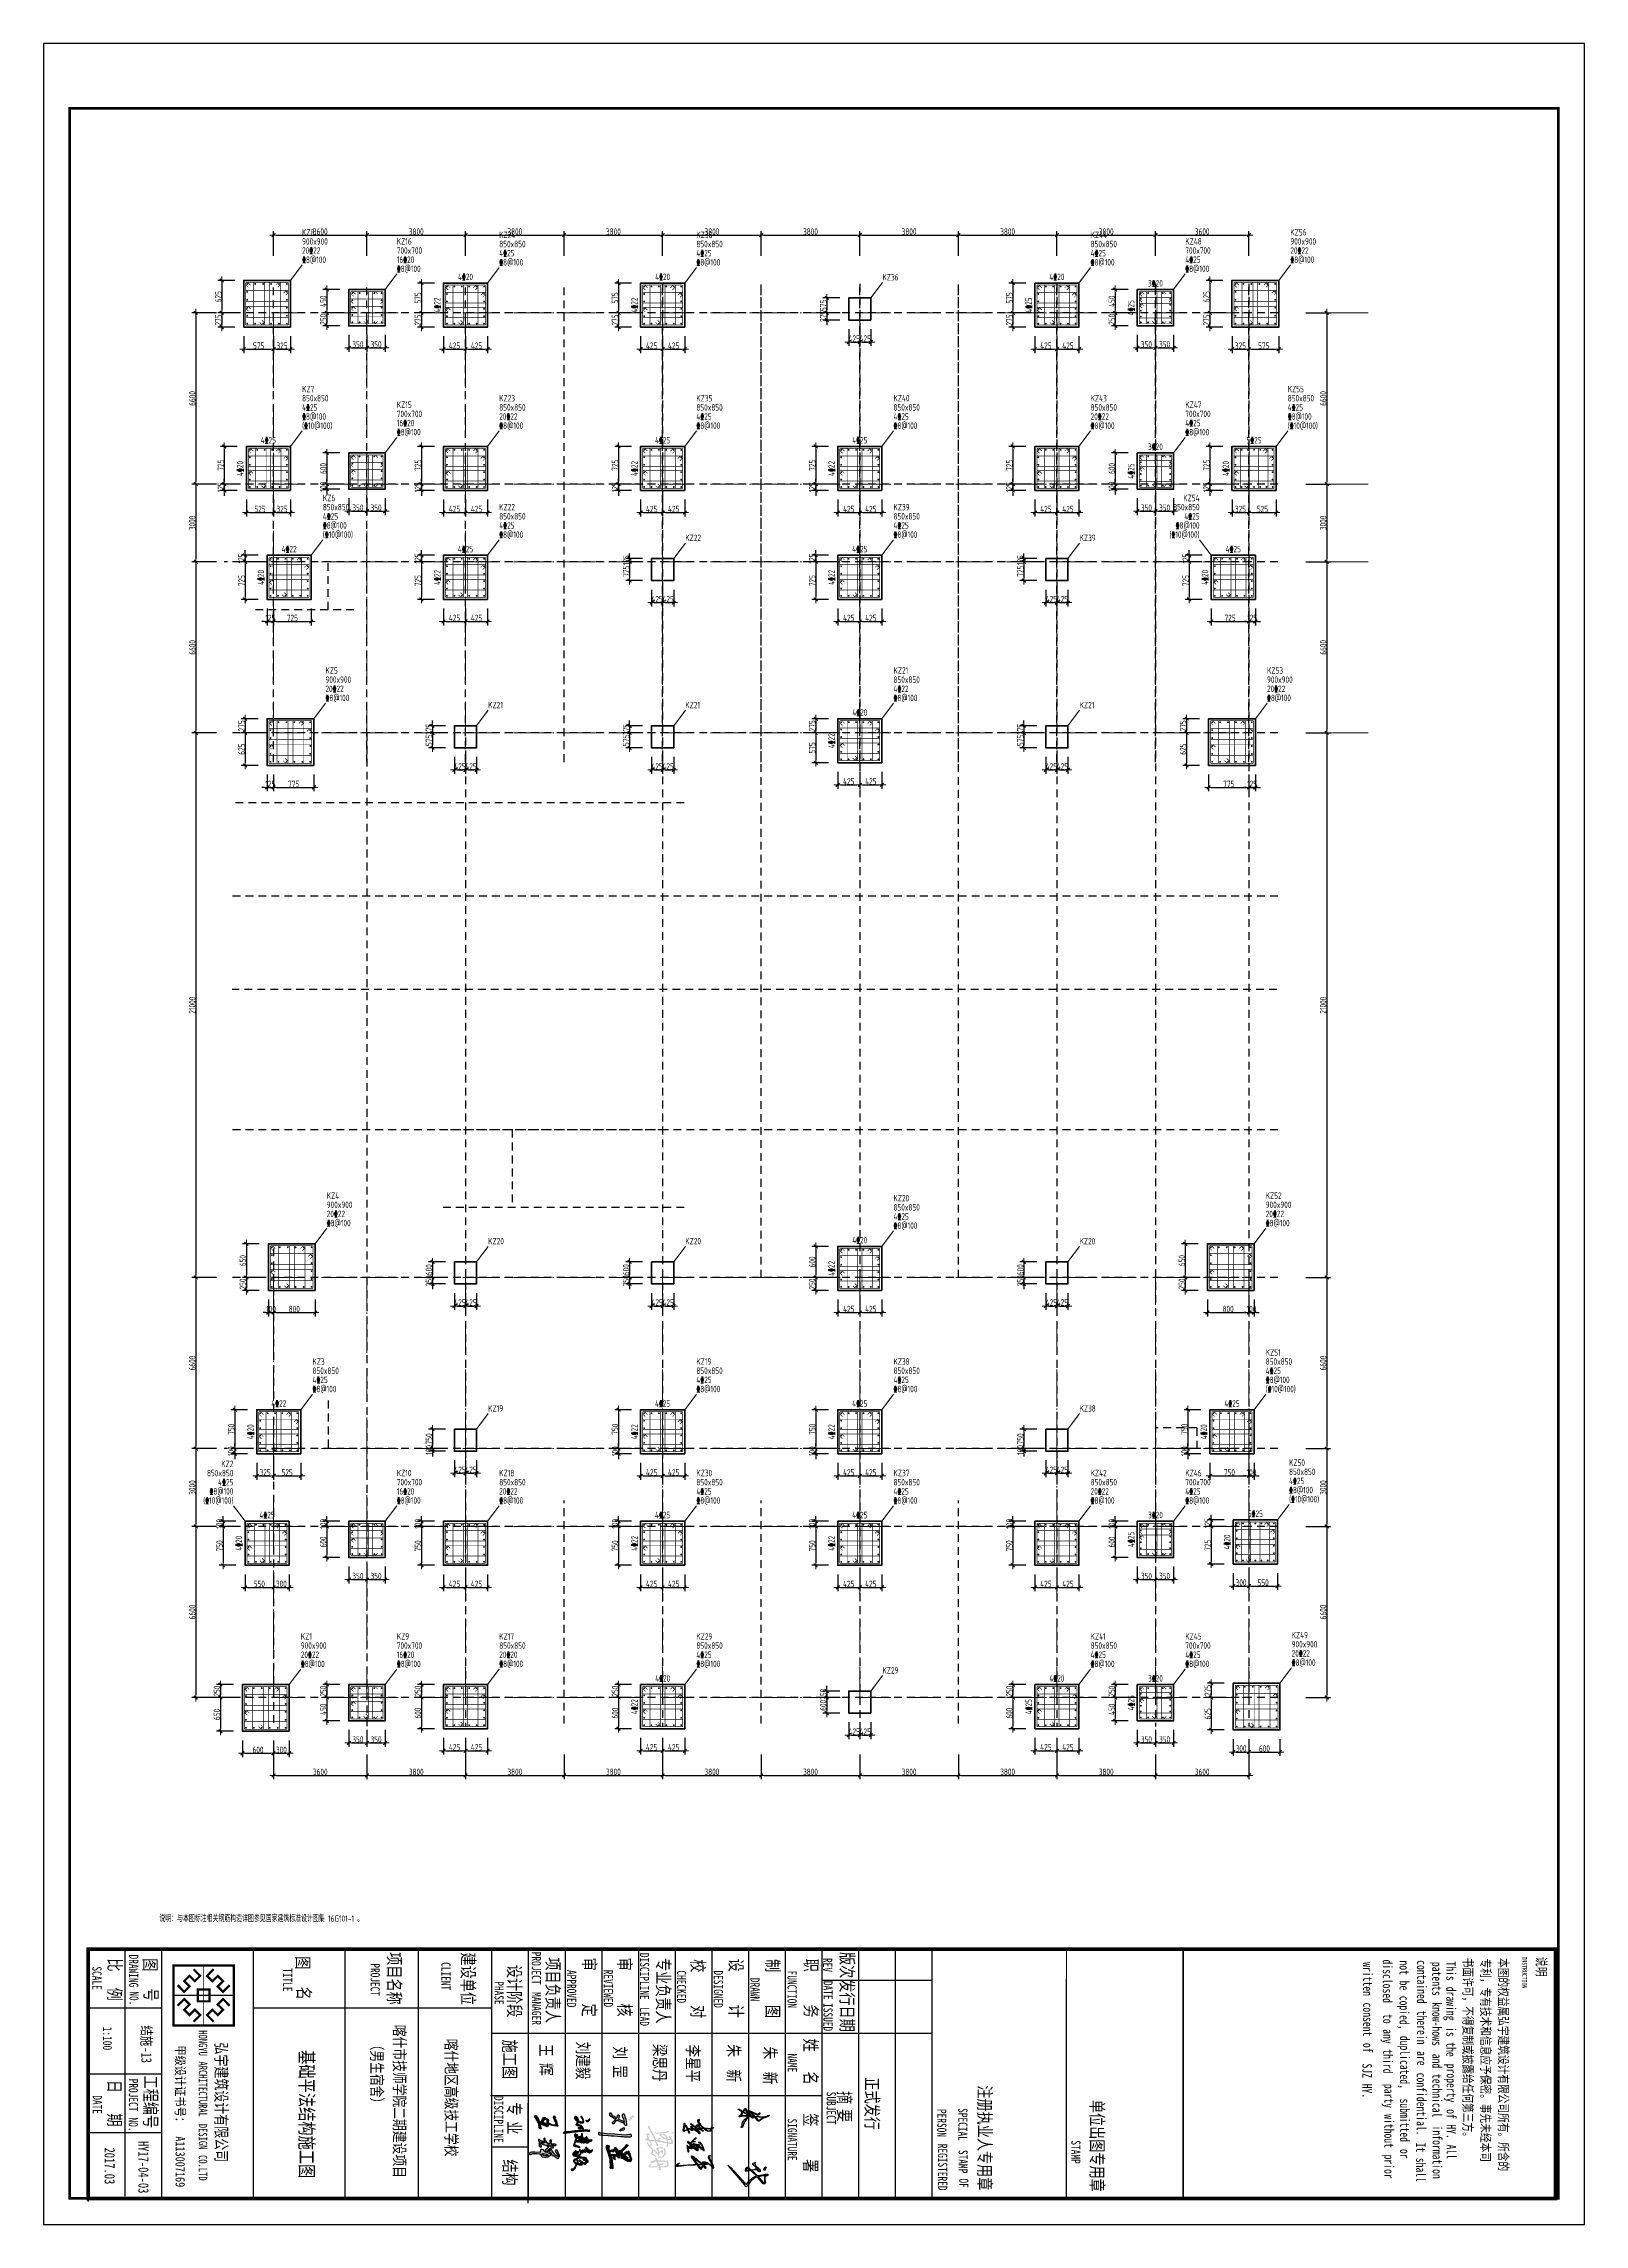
# Model space of a CAD drawing. Header units: millimetres. Extents: x 539196 to 807275, y 431843 to 1156631.
# Drawn here: x 603403 to 662803, y 684143 to 768243 of the extents above; entities that cross this region are included whole.
import ezdxf
from ezdxf.enums import TextEntityAlignment as Align

# ---------------------------------------------------------------- set-up
doc = ezdxf.new("R2010")
doc.units = ezdxf.units.MM
doc.header["$MEASUREMENT"] = 0
for name, pattern in [('DOTE', [2.42, 2, -0.2, 0.02, -0.2]), ('点划线', [1850, 1200, -300, 50, -300]), ('虚线', [500, 300, -200])]:
    doc.linetypes.add(name, pattern=pattern)
for name, color, linetype in [('DOTE', 1, 'DOTE'), ('PUB_TITLE', 4, 'Continuous'), ('SIG_TEXT', 7, 'Continuous'), ('TK', 9, 'Continuous')]:
    doc.layers.add(name, color=color, linetype=linetype)
for name, color, linetype, lineweight in [('柱原位标注', 7, 'Continuous', 18), ('柱尺寸标注', 3, 'Continuous', 18), ('柱标注引线', 2, 'Continuous', 18), ('柱箍筋', 1, 'Continuous', 25), ('柱纵筋', 1, 'Continuous', 70), ('柱集中标注', 2, 'Continuous', 18), ('砼柱', 2, 'Continuous', 35), ('网格', 9, '点划线', 18), ('说明文字', 7, 'Continuous', 18), ('轴线标注', 3, 'Continuous', 18)]:
    doc.layers.add(name, color=color, linetype=linetype, lineweight=lineweight)
doc.styles.add('-宋体', font='', dxfattribs={"width": 0.8})
doc.styles.add('_TEL_DIM', font='simhei.ttf', dxfattribs={"width": 0.8, "height": 3.5})
doc.styles.add('样式 1_yjk_yjk', font='yjkeng.shx', dxfattribs={"width": 0.7, "bigfont": 'yjkchn.shx'})
doc.styles.add('样式 1_yjk_yjk_yjk_yjk_yjk_yjk_yjk_yjk_yjk', font='yjkeng.shx', dxfattribs={"width": 0.7, "bigfont": 'yjkchn.shx'})
doc.styles.get('-宋体').set_extended_font_data('SimSun')
doc.dimstyles.new('盈建科结构_yjk_yjk', dxfattribs={"dimscale": 100, "dimtxt": 2.5, "dimasz": 1, "dimexe": 1.5, "dimexo": 0.625, "dimgap": 0.1, "dimtad": 1, "dimdec": 0, "dimrnd": 1, "dimzin": 0, "dimdsep": 46, "dimtxsty": '样式 1_yjk_yjk', "dimblk": '_yjkbk', "dimblk1": 'ARCHTICK', "dimblk2": 'ARCHTICK', "dimcen": 0.09, "dimadec": 0, "dimazin": 0, "dimtfac": 1, "dimtdec": 4, "dimtix": 1, "dimtmove": 2, "dimatfit": 3, "dimfxl": 0, "dimtolj": 1, "dimtzin": 0, "dimarcsym": 0})

msp = doc.modelspace()

# ---------------------------------------------------------------- texts
at = {"style": '-宋体', "width": 0.75}
for s, height, p in [('结施', 396.39, (607172.4, 691818.7)), ('-13', 396.39, (607172.4, 690973)), ('基础平法结构施工图', 537.07, (613279.3, 690863.6))]:
    msp.add_text(s, height=height, rotation=270, dxfattribs=at).set_placement(p)
at = {"layer": '柱原位标注', "linetype": 'Continuous', "style": '样式 1_yjk_yjk', "width": 0.7}
for s, p in [('4\x8420', (619667.6, 759049.2)), ('4\x8420', (627267.6, 759049.2)), ('4\x8420', (642467.6, 759049.2)), ('3\x8420', (646267.6, 758799.2)), ('4\x8425', (612067.6, 752749.2)), ('4\x8425', (627267.6, 752749.2)), ('4\x8425', (634867.6, 752749.2)), ('3\x8420', (646267.6, 752499.2)), ('5\x8425', (650067.6, 752749.2)), ('4\x8422', (612867.6, 748549.2)), ('4\x8425', (619667.6, 748549.2)), ('4\x8425', (634867.6, 748549.2)), ('4\x8425', (649267.6, 748549.2)), ('4\x8420', (634867.6, 742249.2)), ('4\x8420', (634867.6, 721899.2)), ('4\x8422', (612467.6, 715599.2)), ('4\x8425', (627267.6, 715599.2)), ('4\x8425', (634867.6, 715599.2)), ('4\x8425', (649217.6, 715599.2)), ('4\x8425', (612017.6, 711299.2)), ('4\x8425', (627267.6, 711299.2)), ('4\x8425', (634867.6, 711299.2)), ('3\x8420', (646267.6, 711299.2)), ('5\x8425', (650117.6, 711349.2)), ('4\x8420', (627267.6, 704999.2)), ('4\x8420', (642467.6, 704999.2)), ('3\x8420', (646267.6, 704999.2))]:
    msp.add_text(s, height=250, dxfattribs=at).set_placement(p, align=Align.BOTTOM_CENTER)
for s, p in [('4\x8422', (618777.6, 758159.2)), ('4\x8422', (626377.6, 758159.2)), ('4\x8425', (641577.6, 758159.2)), ('4\x8425', (645527.6, 758059.2)), ('4\x8420', (611177.6, 751859.2)), ('4\x8422', (626377.6, 751859.2)), ('4\x8422', (633977.6, 751859.2)), ('4\x8425', (645527.6, 751759.2)), ('4\x8420', (649177.6, 751859.2)), ('4\x8420', (611977.6, 747659.2)), ('4\x8422', (618777.6, 747659.2)), ('4\x8422', (633977.6, 747659.2)), ('4\x8420', (648377.6, 747659.2)), ('4\x8422', (633977.6, 741359.2)), ('4\x8422', (633977.6, 721009.2)), ('4\x8420', (611577.6, 714709.2)), ('4\x8422', (626377.6, 714709.2)), ('4\x8422', (633977.6, 714709.2)), ('4\x8420', (648327.6, 714709.2)), ('4\x8420', (611127.6, 710409.2)), ('4\x8422', (626377.6, 710409.2)), ('4\x8422', (633977.6, 710409.2)), ('4\x8425', (645527.6, 710559.2)), ('4\x8420', (649227.6, 710459.2)), ('4\x8422', (626377.6, 704109.2)), ('4\x8425', (641577.6, 704109.2)), ('4\x8425', (645527.6, 704259.2))]:
    msp.add_text(s, height=250, rotation=90.000003, dxfattribs=at).set_placement(p, align=Align.BOTTOM_CENTER)
at = {"layer": '柱集中标注', "linetype": 'Continuous', "style": '样式 1_yjk_yjk', "width": 0.7}
for s, p in [('20\x8422', (613367.6, 760062)), ('900x900', (613367.6, 760414.7)), ('KZ8', (613367.6, 760767.5)), ('700x700', (617017.6, 760064.7)), ('KZ16', (617017.6, 760417.5)), ('4\x8425', (620967.6, 759962)), ('KZ24', (620967.6, 760667.5)), ('850x850', (620967.6, 760314.7)), ('4\x8425', (628567.6, 759962)), ('KZ36', (628567.6, 760667.5)), ('850x850', (628567.6, 760314.7)), ('4\x8425', (643767.6, 759962)), ('KZ44', (643767.6, 760667.5)), ('850x850', (643767.6, 760314.7)), ('700x700', (647417.6, 760064.7)), ('KZ48', (647417.6, 760417.5)), ('20\x8422', (651467.6, 760062)), ('900x900', (651467.6, 760414.7)), ('KZ56', (651467.6, 760767.5)), ('\x848@100', (613367.6, 759709.2)), ('16\x8420', (617017.6, 759712)), ('\x848@100', (617017.6, 759359.2)), ('\x848@100', (620967.6, 759609.2)), ('\x848@100', (628567.6, 759609.2)), ('\x848@100', (643767.6, 759609.2)), ('4\x8425', (647417.6, 759712)), ('\x848@100', (647417.6, 759359.2)), ('\x848@100', (651467.6, 759709.2)), ('KZ36', (635742.6, 759034.2)), ('KZ7', (613367.6, 754720.2)), ('850x850', (613367.6, 754367.5)), ('KZ15', (617017.6, 754117.5)), ('KZ23', (620967.6, 754367.5)), ('KZ35', (628567.6, 754367.5)), ('KZ40', (636167.6, 754367.5)), ('KZ43', (643767.6, 754367.5)), ('KZ47', (647417.6, 754117.5)), ('KZ55', (651367.6, 754720.2)), ('850x850', (651367.6, 754367.5)), ('4\x8425', (613367.6, 754014.7)), ('(\x8410@100)', (613367.6, 753309.2)), ('\x848@100', (613367.6, 753662)), ('16\x8420', (617017.6, 753412)), ('700x700', (617017.6, 753764.7)), ('20\x8422', (620967.6, 753662)), ('850x850', (620967.6, 754014.7)), ('\x848@100', (620967.6, 753309.2)), ('4\x8425', (628567.6, 753662)), ('850x850', (628567.6, 754014.7)), ('\x848@100', (628567.6, 753309.2)), ('4\x8425', (636167.6, 753662)), ('850x850', (636167.6, 754014.7)), ('\x848@100', (636167.6, 753309.2)), ('20\x8422', (643767.6, 753662)), ('850x850', (643767.6, 754014.7)), ('\x848@100', (643767.6, 753309.2)), ('700x700', (647417.6, 753764.7)), ('4\x8425', (647417.6, 753412)), ('4\x8425', (651367.6, 754014.7)), ('(\x8410@100)', (651367.6, 753309.2)), ('\x848@100', (651367.6, 753662)), ('\x848@100', (617017.6, 753059.2)), ('\x848@100', (647417.6, 753059.2)), ('KZ6', (614167.6, 750520.2)), ('850x850', (614167.6, 750167.5)), ('KZ22', (620967.6, 750167.5)), ('KZ39', (636167.6, 750167.5)), ('4\x8425', (614167.6, 749814.7)), ('(\x8410@100)', (614167.6, 749109.2)), ('\x848@100', (614167.6, 749462)), ('4\x8425', (620967.6, 749462)), ('850x850', (620967.6, 749814.7)), ('\x848@100', (620967.6, 749109.2)), ('4\x8425', (636167.6, 749462)), ('850x850', (636167.6, 749814.7)), ('\x848@100', (636167.6, 749109.2)), ('KZ22', (628142.6, 748984.2)), ('KZ39', (643342.6, 748984.2)), ('20\x8422', (614267.6, 743162)), ('900x900', (614267.6, 743514.7)), ('KZ5', (614267.6, 743867.5)), ('4\x8422', (636167.6, 743162)), ('KZ21', (636167.6, 743867.5)), ('850x850', (636167.6, 743514.7)), ('20\x8422', (650567.6, 743162)), ('900x900', (650567.6, 743514.7)), ('KZ53', (650567.6, 743867.5)), ('\x848@100', (614267.6, 742809.2)), ('KZ21', (620542.6, 742534.2)), ('KZ21', (628142.6, 742534.2)), ('\x848@100', (636167.6, 742809.2)), ('KZ21', (643342.6, 742534.2)), ('\x848@100', (650567.6, 742809.2)), ('900x900', (614317.6, 723264.7)), ('KZ4', (614317.6, 723617.5)), ('KZ20', (636167.6, 723517.5)), ('850x850', (636167.6, 723164.7)), ('900x900', (650517.6, 723264.7)), ('KZ52', (650517.6, 723617.5)), ('20\x8422', (614317.6, 722912)), ('\x848@100', (614317.6, 722559.2)), ('4\x8425', (636167.6, 722812)), ('\x848@100', (636167.6, 722459.2)), ('20\x8422', (650517.6, 722912)), ('\x848@100', (650517.6, 722559.2)), ('KZ20', (620542.6, 721859.2)), ('KZ20', (628142.6, 721859.2)), ('KZ20', (643342.6, 721859.2)), ('KZ3', (613767.6, 717217.5)), ('KZ19', (628567.6, 717217.5)), ('KZ38', (636167.6, 717217.5)), ('KZ51', (650517.6, 717570.2)), ('850x850', (650517.6, 717217.5)), ('4\x8425', (613767.6, 716512)), ('850x850', (613767.6, 716864.7)), ('4\x8425', (628567.6, 716512)), ('850x850', (628567.6, 716864.7)), ('4\x8425', (636167.6, 716512)), ('850x850', (636167.6, 716864.7)), ('4\x8425', (650517.6, 716864.7)), ('\x848@100', (650517.6, 716512)), ('\x848@100', (613767.6, 716159.2)), ('KZ19', (620542.6, 715409.2)), ('\x848@100', (628567.6, 716159.2)), ('\x848@100', (636167.6, 716159.2)), ('KZ38', (643342.6, 715409.2)), ('(\x8410@100)', (650517.6, 716159.2)), ('KZ10', (617017.6, 712917.5)), ('KZ18', (620967.6, 712917.5)), ('KZ30', (628567.6, 712917.5)), ('KZ37', (636167.6, 712917.5)), ('KZ42', (643767.6, 712917.5)), ('KZ46', (647417.6, 712917.5)), ('KZ50', (651417.6, 713320.2)), ('850x850', (651417.6, 712967.5)), ('16\x8420', (617017.6, 712212)), ('700x700', (617017.6, 712564.7)), ('20\x8422', (620967.6, 712212)), ('850x850', (620967.6, 712564.7)), ('4\x8425', (628567.6, 712212)), ('850x850', (628567.6, 712564.7)), ('4\x8425', (636167.6, 712212)), ('850x850', (636167.6, 712564.7)), ('20\x8422', (643767.6, 712212)), ('850x850', (643767.6, 712564.7)), ('700x700', (647417.6, 712564.7)), ('4\x8425', (647417.6, 712212)), ('4\x8425', (651417.6, 712614.7)), ('\x848@100', (651417.6, 712262)), ('\x848@100', (617017.6, 711859.2)), ('\x848@100', (620967.6, 711859.2)), ('\x848@100', (628567.6, 711859.2)), ('\x848@100', (636167.6, 711859.2)), ('\x848@100', (643767.6, 711859.2)), ('\x848@100', (647417.6, 711859.2)), ('(\x8410@100)', (651417.6, 711909.2)), ('900x900', (613317.6, 706264.7)), ('KZ1', (613317.6, 706617.5)), ('700x700', (617017.6, 706264.7)), ('KZ9', (617017.6, 706617.5)), ('KZ17', (620967.6, 706617.5)), ('850x850', (620967.6, 706264.7)), ('KZ29', (628567.6, 706617.5)), ('850x850', (628567.6, 706264.7)), ('KZ41', (643767.6, 706617.5)), ('850x850', (643767.6, 706264.7)), ('700x700', (647417.6, 706264.7)), ('KZ45', (647417.6, 706617.5)), ('900x900', (651517.6, 706314.7)), ('KZ49', (651517.6, 706667.5)), ('20\x8422', (613317.6, 705912)), ('\x848@100', (613317.6, 705559.2)), ('16\x8420', (617017.6, 705912)), ('\x848@100', (617017.6, 705559.2)), ('20\x8420', (620967.6, 705912)), ('\x848@100', (620967.6, 705559.2)), ('4\x8425', (628567.6, 705912)), ('\x848@100', (628567.6, 705559.2)), ('KZ29', (635742.6, 705309.2)), ('4\x8425', (643767.6, 705912)), ('\x848@100', (643767.6, 705559.2)), ('4\x8425', (647417.6, 705912)), ('\x848@100', (647417.6, 705559.2)), ('20\x8422', (651517.6, 705962)), ('\x848@100', (651517.6, 705609.2))]:
    msp.add_text(s, height=250, dxfattribs=at).set_placement(p, align=Align.BOTTOM_LEFT)
for s, p in [('850x850', (647967.6, 750167.5)), ('KZ54', (647967.6, 750520.2)), ('(\x8410@100)', (647967.6, 749109.2)), ('\x848@100', (647967.6, 749462)), ('4\x8425', (647967.6, 749814.7)), ('850x850', (610717.6, 712917.5)), ('KZ2', (610717.6, 713270.2)), ('\x848@100', (610717.6, 712212)), ('4\x8425', (610717.6, 712564.7)), ('(\x8410@100)', (610717.6, 711859.2))]:
    msp.add_text(s, height=250, dxfattribs=at).set_placement(p, align=Align.BOTTOM_RIGHT)
at = {"layer": '说明文字', "linetype": 'Continuous', "style": '样式 1_yjk_yjk_yjk_yjk_yjk_yjk_yjk_yjk_yjk', "width": 0.7}
msp.add_text('说明：与本图标注相关钢筋构造详图参见国家建筑标准设计图集 16G101-1 。', height=250, dxfattribs=at).set_placement((607867.6, 696059.2), align=Align.TOP_LEFT)

# ---------------------------------------------------------------- blocks, each defined once
blk = doc.blocks.new('logo')
at = {"color": 6}
blk.add_line((1004, 2011), (1004, 0), dxfattribs=at)
at = {"color": 6, "const_width": 74.6}
for points in [[(0, 2011), (2008, 2011), (2008, 0), (0, 0)], [(809, 1198), (1199, 1198), (1199, 813), (809, 813)]]:
    blk.add_lwpolyline(points, close=True, dxfattribs=at)
at = {"color": 6}
blk.add_lwpolyline([(0, 2011), (2008, 2011), (2008, 0), (0, 0)], close=True, dxfattribs=at)
for points, const_width in [([(660, 1874), (883, 1654), (704, 1475), (526, 1653), (350, 1477), (528, 1299), (350, 1120), (129, 1340)], 74.6), ([(1004, 2011), (1004, 0)], 15.2), ([(1348, 1874), (1125, 1654), (1304, 1475), (1482, 1653), (1658, 1477), (1480, 1299), (1659, 1120), (1879, 1340)], 74.6), ([(0, 1006), (2008, 1006)], 15.2), ([(660, 137), (883, 357), (704, 536), (526, 358), (350, 534), (528, 712), (350, 891), (129, 671)], 74.6), ([(1348, 137), (1125, 357), (1304, 536), (1482, 358), (1658, 534), (1480, 712), (1659, 891), (1879, 671)], 74.6)]:
    blk.add_lwpolyline(points, dxfattribs=dict(at, const_width=const_width))
blk = doc.blocks.new('qmzx01')
h = blk.add_hatch(color=256)
h.paths.add_polyline_path([(814930, 31810), (814638, 31524), (814644, 31539), (814668, 31584), (814889, 32014), (814872, 32035), (814815, 32118), (814751, 32167), (814700, 32148), (814712, 32126), (814741, 32066), (814801, 32001), (814548, 31441), (814558, 31411), (814578, 31401), (814598, 31416), (814931, 31730), (814926, 31558), (814703, 31367), (814659, 31325), (814592, 31277), (814540, 31234), (814456, 31184), (814397, 31149), (814396, 31123), (814396, 31106), (814421, 31095), (814502, 31028), (814521, 31015), (814545, 31008), (814593, 30941), (814450, 30687), (814442, 30665), (814440, 30639), (814443, 30625), (814475, 30625), (814475, 30639), (814634, 30900), (814661, 30880), (814698, 30865), (814772, 30847), (814813, 30833), (814857, 30789), (814895, 30738), (814926, 30695), (814959, 30693), (814987, 30712), (814974, 30751), (814951, 30892), (814938, 31016), (814942, 31085), (814948, 31126), (814953, 31194), (814948, 31288), (815003, 31260), (815049, 31207), (815178, 31068), (815254, 31008), (815370, 30953), (815391, 30936), (815490, 30907), (815568, 30898), (815593, 30896), (815633, 30886), (815677, 30853), (815707, 30836), (815733, 30845), (815749, 30881), (815728, 30926), (815623, 30971), (815474, 31010), (815406, 31036), (815309, 31084), (815227, 31163), (815160, 31214), (815095, 31268), (815030, 31310), (814963, 31339), (814962, 31467), (815082, 31627), (815082, 31659), (815052, 31682), (815019, 31674), (814977, 31631), (814988, 31778), (815291, 32045), (815291, 32115), (815281, 32145), (815179, 32273), (815153, 32306), (815118, 32336), (815070, 32415), (815055, 32437), (815058, 32460), (815067, 32509), (814942, 32792), (814935, 32806), (814919, 32819), (814905, 32822), (814889, 32819), (814860, 32803), (814887, 32725), (814929, 32652), (814954, 32572), (814981, 32503), (814985, 32468)])
h.paths.add_polyline_path([(815041, 32371), (815058, 32340), (815219, 32126), (815223, 32085), (815218, 32058), (814987, 31839)], flags=16)
h.paths.add_polyline_path([(814899, 31476), (814903, 31458), (814876, 31440), (814873, 31436), (814866, 31410), (814850, 31388), (814622, 30985), (814593, 31026), (814568, 31048), (814540, 31073), (814511, 31099), (814493, 31115), (814500, 31139), (814537, 31167), (814588, 31196), (814662, 31246), (814732, 31297), (814844, 31406), (814871, 31434)], flags=16)
h.paths.add_polyline_path([(814911, 31397), (814899, 31318), (814898, 31215), (814896, 31165), (814885, 31093), (814881, 31026), (814892, 30925), (814903, 30828), (814895, 30829), (814877, 30855), (814854, 30877), (814832, 30887), (814791, 30899), (814732, 30914), (814699, 30922), (814655, 30939)], flags=16)
for points in [[(814889, 32819), (814905, 32822), (814919, 32819), (814935, 32806), (814942, 32792), (815067, 32509), (815058, 32460), (815056, 32449), (815057, 32434), (815070, 32415), (815118, 32336), (815153, 32306), (815179, 32273), (815281, 32145), (815291, 32115), (815291, 32045), (814988, 31778), (814977, 31631), (815019, 31674), (815052, 31682), (815082, 31659), (815082, 31627), (814962, 31467), (814963, 31339), (815030, 31310), (815095, 31268), (815160, 31214), (815227, 31163), (815309, 31084), (815406, 31036), (815474, 31010), (815623, 30971), (815728, 30926), (815749, 30881), (815733, 30845), (815707, 30836), (815677, 30853), (815633, 30886), (815593, 30896), (815568, 30898), (815490, 30907), (815391, 30936), (815370, 30953), (815254, 31008), (815178, 31068), (815049, 31207), (815003, 31260), (814958, 31283), (814949, 31280), (814953, 31194), (814948, 31126), (814942, 31085), (814938, 31016), (814951, 30892), (814974, 30751), (814987, 30712), (814959, 30693), (814926, 30695), (814895, 30738), (814857, 30789), (814813, 30833), (814772, 30847), (814698, 30865), (814661, 30880), (814641, 30895), (814628, 30889), (814475, 30639), (814475, 30625), (814463, 30625), (814443, 30625), (814440, 30639), (814442, 30665), (814450, 30687), (814589, 30934), (814585, 30952), (814545, 31008), (814521, 31015), (814502, 31028), (814421, 31095), (814396, 31106), (814396, 31123), (814397, 31149), (814456, 31184), (814540, 31234), (814592, 31277), (814659, 31325), (814703, 31367), (814916, 31549), (814926, 31563), (814931, 31730), (814598, 31416), (814578, 31401), (814558, 31411), (814548, 31441), (814801, 32001), (814741, 32066), (814712, 32126), (814700, 32148), (814751, 32167), (814815, 32118), (814872, 32035), (814889, 32014), (814668, 31584), (814644, 31539), (814638, 31524), (814930, 31810), (814985, 32468), (814981, 32503), (814954, 32572), (814929, 32652), (814887, 32725), (814860, 32803), (814889, 32819)], [(814911, 31397), (814660, 30949), (814666, 30935), (814699, 30922), (814732, 30914), (814791, 30899), (814832, 30887), (814854, 30877), (814877, 30855), (814895, 30829), (814903, 30828), (814892, 30925), (814881, 31026), (814885, 31093), (814896, 31165), (814898, 31215), (814899, 31318), (814911, 31397)], [(815040, 32361), (814989, 31850), (814997, 31848), (815218, 32058), (815223, 32085), (815219, 32126), (815058, 32340), (815046, 32362)]]:
    blk.add_lwpolyline(points, close=True)
blk.add_lwpolyline([(814899, 31476), (814871, 31434), (814844, 31406), (814732, 31297), (814662, 31246), (814588, 31196), (814537, 31167), (814500, 31139), (814493, 31115), (814511, 31099), (814540, 31073), (814568, 31048), (814593, 31026), (814616, 30993), (814624, 30987), (814850, 31388), (814866, 31410), (814873, 31438), (814903, 31458), (814899, 31476)])
blk = doc.blocks.new('qmzx02')
h = blk.add_hatch(color=256)
h.paths.add_polyline_path([(813108, 27258), (813478, 27591), (813494, 27645), (813493, 27674), (813459, 27704), (813418, 27713), (813343, 27693), (813266, 27688), (813195, 27681), (813234, 27684), (813260, 27685), (813321, 27686), (813372, 27686), (813410, 27682), (813432, 27669), (813446, 27654), (813440, 27637), (813077, 27305), (813071, 27319), (813067, 27345), (813063, 27399), (813040, 27530), (813027, 27644), (813014, 27764), (813025, 27758), (813066, 27696), (813093, 27675), (813100, 27676), (813061, 27716), (813041, 27762), (813021, 27788), (813031, 27804), (813031, 27821), (812997, 27871), (812945, 27861), (812933, 27814), (812939, 27701), (812970, 27540), (813017, 27254), (812719, 26948), (812717, 26967), (812693, 27135), (812693, 27169), (812697, 27230), (812779, 27327), (812806, 27387), (812776, 27419), (812718, 27426), (812652, 27377), (812446, 27160), (812398, 27126), (812336, 27116), (812270, 27165), (812270, 27148), (812265, 27124), (812285, 27067), (812317, 27011), (812359, 26995), (812396, 27002), (812410, 27031), (812439, 27062), (812454, 27085), (812491, 27121), (812494, 27140), (812549, 27194), (812599, 27272), (812664, 27328), (812692, 27355), (812723, 27370), (812709, 27357), (812690, 27334), (812661, 27296), (812646, 27239), (812634, 27187), (812642, 27145), (812663, 27064), (812692, 26900), (812631, 26832), (812574, 26765), (812536, 26729), (812535, 26674), (812571, 26642), (812605, 26606), (812746, 26580), (812778, 26611), (812764, 26669), (812763, 26714), (812737, 26877), (813039, 27202), (813070, 27116), (813150, 26972), (813209, 26927), (813245, 26860), (813288, 26806), (813447, 26685), (813498, 26654), (813494, 26609), (812548, 25733), (812499, 25682), (812427, 25595), (812464, 25613), (813545, 26539), (813617, 26566), (813660, 26610), (813637, 26666), (813613, 26679), (813574, 26706), (813481, 26779), (813405, 26827), (813353, 26863), (813305, 26927), (813257, 26984), (813214, 27030), (813177, 27081), (813137, 27131), (813096, 27240)])
h.paths.add_polyline_path([(812698, 26846), (812701, 26820), (812712, 26731), (812723, 26633), (812700, 26631), (812684, 26645), (812610, 26682), (812613, 26731)], flags=16)
h.paths.add_polyline_path([(812704, 27692), (812687, 27692), (812631, 27698), (812617, 27701), (812589, 27722), (812536, 27748), (812522, 27718), (812541, 27697), (812573, 27668), (812595, 27647), (812626, 27626), (812658, 27627), (812675, 27621), (812714, 27622), (812717, 27653)], flags=17)
for points in [[(812270, 27165), (812336, 27116), (812398, 27126), (812446, 27160), (812652, 27377), (812718, 27426), (812776, 27419), (812806, 27387), (812779, 27327), (812697, 27230), (812693, 27169), (812693, 27135), (812717, 26967), (812719, 26948), (813017, 27254), (812970, 27540), (812939, 27701), (812933, 27814), (812945, 27861), (812997, 27871), (813031, 27821), (813031, 27804), (813021, 27788), (813041, 27762), (813061, 27716), (813099, 27677), (813168, 27678), (813266, 27688), (813343, 27693), (813418, 27713), (813459, 27704), (813493, 27674), (813494, 27645), (813478, 27591), (813108, 27258), (813096, 27240), (813137, 27131), (813177, 27081), (813214, 27030), (813257, 26984), (813305, 26927), (813353, 26863), (813405, 26827), (813481, 26779), (813574, 26706), (813613, 26679), (813637, 26666), (813660, 26610), (813617, 26566), (813545, 26539), (812464, 25613), (812427, 25595), (812499, 25682), (812548, 25733), (813494, 26609), (813498, 26654), (813447, 26685), (813288, 26806), (813245, 26860), (813209, 26927), (813150, 26972), (813070, 27116), (813039, 27202), (812737, 26877), (812763, 26714), (812764, 26669), (812778, 26611), (812746, 26580), (812605, 26606), (812571, 26642), (812535, 26674), (812536, 26729), (812574, 26765), (812631, 26832), (812692, 26900), (812663, 27064), (812642, 27145), (812634, 27187), (812646, 27239), (812661, 27296), (812690, 27334), (812709, 27357), (812723, 27370), (812692, 27355), (812664, 27328), (812599, 27272), (812549, 27194), (812494, 27140), (812491, 27121), (812454, 27085), (812439, 27062), (812410, 27031), (812396, 27002), (812359, 26995), (812317, 27011), (812285, 27067), (812265, 27124), (812270, 27148)], [(813077, 27305), (813440, 27637), (813446, 27654), (813432, 27669), (813410, 27682), (813372, 27686), (813321, 27686), (813260, 27685), (813234, 27684), (813124, 27676), (813093, 27675), (813066, 27696), (813025, 27758), (813014, 27764), (813027, 27644), (813040, 27530), (813063, 27399), (813067, 27345), (813071, 27319)], [(812698, 26846), (812613, 26731), (812610, 26682), (812684, 26645), (812700, 26631), (812723, 26633), (812712, 26731), (812701, 26820)]]:
    blk.add_lwpolyline(points, close=True)
blk.add_lwpolyline([(812536, 27748), (812589, 27722), (812617, 27701), (812631, 27698), (812687, 27692), (812704, 27692), (812717, 27653), (812714, 27622), (812675, 27621), (812658, 27627), (812626, 27626), (812595, 27647), (812573, 27668), (812541, 27697), (812522, 27718), (812536, 27748)])
blk = doc.blocks.new('A$C252E1BA3')
at = {"layer": 'SIG_TEXT', "lineweight": 25}
h = blk.add_hatch(color=1, dxfattribs=at)
h.paths.add_polyline_path([(714, 923), (714, 955), (703, 985), (663, 987), (649, 968), (645, 925), (665, 806), (658, 688), (635, 489), (625, 371), (635, 296), (614, 177), (610, 59), (589, 24), (575, 23), (590, 0), (649, 0), (661, 32), (670, 132), (680, 291), (683, 376), (685, 473), (704, 664), (710, 734), (714, 775), (713, 834)])
h.paths.add_polyline_path([(519, 755), (494, 770), (466, 772), (443, 747), (464, 722), (482, 680), (508, 646), (531, 624), (544, 634), (538, 661), (530, 678), (527, 712)])
h.paths.add_polyline_path([(269, 826), (188, 813), (122, 784), (75, 778), (40, 763), (36, 755), (34, 732), (48, 715), (88, 722), (136, 732), (180, 754), (241, 771), (282, 781), (275, 761), (250, 734), (231, 702), (212, 648), (194, 609), (181, 596), (144, 611), (107, 619), (76, 621), (61, 605), (63, 580), (92, 569), (140, 555), (157, 540), (135, 501), (104, 467), (80, 414), (34, 384), (3, 364), (0, 340), (26, 336), (83, 339), (106, 368), (120, 400), (167, 461), (202, 519), (221, 492), (233, 475), (264, 448), (290, 420), (320, 420), (341, 426), (324, 459), (286, 481), (254, 523), (224, 561), (239, 589), (280, 678), (310, 744), (328, 778), (346, 781), (384, 805), (382, 841), (335, 841)])
h.paths.add_polyline_path([(141, 1026), (124, 1040), (124, 1059), (105, 1069), (89, 1035), (67, 1039), (84, 998), (116, 964), (134, 945), (166, 948), (186, 904), (228, 885), (240, 917), (225, 949), (200, 977), (165, 1005)])
h = blk.add_hatch(color=1, dxfattribs=at)
h.paths.add_polyline_path([(1089, 717), (1119, 691), (1135, 689), (1151, 694), (1152, 711), (1074, 789), (982, 880), (961, 875), (950, 840), (967, 819), (998, 804), (1032, 771)])
h.paths.add_polyline_path([(1320, 486), (1311, 447), (1322, 429), (1376, 457), (1387, 482), (1393, 503), (1372, 510), (1353, 501)])
h.paths.add_polyline_path([(1126, 325), (1068, 313), (1007, 316), (974, 303), (965, 272), (974, 250), (996, 240), (1048, 240), (1092, 251), (1144, 271), (1197, 289), (1272, 313), (1354, 336), (1414, 347), (1478, 352), (1524, 360), (1557, 361), (1597, 361), (1634, 351), (1661, 371), (1676, 410), (1661, 428), (1590, 430), (1518, 423), (1469, 414), (1422, 405), (1354, 401), (1302, 383), (1244, 364), (1204, 345), (1173, 339), (1164, 350), (1158, 370), (1158, 385), (1164, 415), (1164, 439), (1164, 455), (1123, 472), (1102, 469), (1090, 452), (1106, 417), (1106, 392), (1120, 358)])
blk.add_hatch(color=1, dxfattribs=at).paths.add_polyline_path([(1316, 759), (1340, 792), (1351, 810), (1380, 837), (1379, 866), (1361, 870), (1335, 873), (1320, 856), (1305, 836), (1286, 808), (1271, 790), (1257, 784), (1240, 790), (1246, 815), (1251, 837), (1229, 845), (1210, 852), (1190, 853), (1169, 844), (1157, 835), (1178, 808), (1202, 780), (1229, 769), (1246, 764), (1258, 751), (1246, 750), (1235, 726), (1216, 721), (1185, 711), (1161, 690), (1140, 690), (1132, 672), (1118, 659), (1125, 632), (1139, 622), (1174, 631), (1206, 655), (1224, 659), (1225, 642), (1224, 622), (1216, 619), (1181, 602), (1137, 584), (1104, 569), (1062, 545), (1051, 538), (1031, 507), (1038, 491), (1079, 481), (1108, 499), (1141, 516), (1188, 533), (1221, 559), (1234, 564), (1235, 538), (1240, 513), (1243, 475), (1240, 441), (1235, 413), (1235, 399), (1250, 395), (1275, 395), (1286, 431), (1292, 490), (1295, 540), (1291, 572), (1305, 575), (1343, 586), (1349, 618), (1335, 641), (1310, 648), (1297, 634), (1275, 619), (1263, 624), (1265, 639), (1257, 658), (1234, 669), (1245, 670), (1273, 683), (1310, 695), (1349, 679), (1364, 683), (1349, 708), (1342, 725), (1349, 725), (1373, 756), (1406, 793), (1438, 864), (1451, 941), (1422, 985), (1380, 996), (1331, 980), (1216, 947), (1192, 931), (1153, 914), (1149, 892), (1155, 874), (1175, 867), (1194, 872), (1201, 883), (1260, 909), (1338, 932), (1383, 943), (1400, 925), (1393, 876), (1374, 818), (1338, 747), (1300, 727), (1301, 742)])
at = {"layer": 'SIG_TEXT', "color": 1, "lineweight": 25}
for points in [[(328, 778), (310, 744), (280, 678), (239, 589), (224, 561), (254, 523), (286, 481), (324, 459), (341, 426), (320, 420), (290, 420), (264, 448), (233, 475), (221, 492), (202, 519), (167, 461), (120, 400), (106, 368), (83, 339), (26, 336), (0, 340), (3, 364), (34, 384), (80, 414), (104, 467), (135, 501), (157, 540), (140, 555), (92, 569), (63, 580), (61, 605), (76, 621), (107, 619), (144, 611), (181, 596), (194, 609), (212, 648), (231, 702), (250, 734), (275, 761), (282, 781), (241, 771), (180, 754), (136, 732), (88, 722), (48, 715), (34, 732), (36, 755), (40, 763)], [(40, 763), (75, 778), (122, 784), (188, 813), (269, 826), (335, 841), (382, 841), (384, 805), (346, 781), (328, 778)], [(519, 755), (527, 712), (530, 678), (538, 661), (544, 634), (531, 624), (508, 646), (482, 680), (464, 722), (443, 747), (466, 772), (494, 770), (519, 755)], [(703, 985), (663, 987), (649, 968), (645, 925), (665, 806), (658, 688), (635, 489), (625, 371), (635, 296), (614, 177), (610, 59), (589, 24), (575, 23), (590, 0), (649, 0), (661, 32), (670, 132), (680, 291), (683, 376), (685, 473), (704, 664), (710, 734), (714, 775), (713, 834), (714, 923), (714, 955), (703, 985)], [(982, 880), (1074, 789), (1152, 711), (1151, 694), (1135, 689), (1119, 691), (1089, 717), (1032, 771), (998, 804), (967, 819), (950, 840), (961, 875), (982, 880)], [(1342, 725), (1349, 708), (1364, 683), (1349, 679), (1310, 695), (1273, 683), (1245, 670), (1234, 669), (1257, 658), (1265, 639), (1263, 624), (1275, 619), (1297, 634), (1310, 648), (1335, 641), (1349, 618), (1343, 586), (1305, 575), (1291, 572), (1295, 540), (1292, 490), (1286, 431), (1275, 395), (1250, 395), (1235, 399), (1235, 413), (1240, 441), (1243, 475), (1240, 513), (1235, 538), (1234, 564), (1221, 559), (1188, 533), (1141, 516), (1108, 499), (1079, 481), (1038, 491), (1031, 507), (1051, 538), (1062, 545), (1104, 569), (1137, 584), (1181, 602), (1216, 619), (1224, 622), (1225, 642), (1224, 659), (1224, 659), (1206, 655), (1174, 631), (1139, 622), (1125, 632), (1118, 659), (1132, 672), (1140, 690), (1161, 690), (1185, 711), (1216, 721), (1235, 726), (1246, 750), (1258, 751), (1246, 764), (1229, 769), (1202, 780), (1178, 808), (1157, 835), (1169, 844), (1190, 853), (1210, 852), (1229, 845), (1251, 837), (1246, 815), (1240, 790), (1257, 784), (1271, 790), (1286, 808), (1305, 836), (1320, 856), (1335, 873), (1361, 870), (1379, 866), (1380, 837), (1351, 810), (1340, 792), (1316, 759), (1301, 742), (1300, 727)], [(1342, 725), (1349, 725), (1373, 756), (1406, 793), (1438, 864), (1451, 941), (1422, 985), (1380, 996), (1331, 980), (1216, 947), (1192, 931), (1153, 914), (1149, 892), (1155, 874), (1175, 867), (1194, 872), (1201, 883)], [(1201, 883), (1260, 909), (1338, 932), (1383, 943), (1400, 925), (1393, 876), (1374, 818), (1338, 747), (1300, 727), (1309, 727)], [(1123, 472), (1164, 455), (1164, 439), (1164, 415), (1158, 385), (1158, 370), (1164, 350), (1173, 339), (1204, 345), (1244, 364), (1302, 383), (1354, 401), (1422, 405), (1469, 414), (1518, 423), (1590, 430), (1661, 428), (1676, 410), (1661, 371), (1634, 351), (1597, 361), (1557, 361), (1524, 360), (1478, 352), (1414, 347), (1354, 336), (1272, 313), (1197, 289), (1144, 271), (1092, 251), (1048, 240), (996, 240), (974, 250), (965, 272), (974, 303), (1007, 316), (1068, 313), (1126, 325), (1120, 358), (1106, 392), (1106, 417), (1090, 452), (1102, 469), (1123, 472)], [(1353, 501), (1320, 486), (1311, 447), (1322, 429), (1376, 457), (1387, 482), (1393, 503), (1372, 510), (1353, 501)]]:
    blk.add_lwpolyline(points, dxfattribs=at)
blk = doc.blocks.new('lxp')
h = blk.add_hatch(color=256)
h.paths.add_polyline_path([(28573, 14707), (28573, 14711), (28573, 14720), (28573, 14721), (28573, 14723), (28573, 14725), (28572, 14726), (28571, 14727), (28569, 14727), (28567, 14726), (28564, 14725), (28564, 14727), (28564, 14729), (28563, 14730), (28561, 14731), (28559, 14734), (28556, 14737), (28554, 14740), (28553, 14740), (28553, 14738), (28553, 14735), (28553, 14732), (28551, 14731), (28551, 14727), (28553, 14730), (28554, 14729), (28558, 14728), (28558, 14716), (28557, 14708), (28557, 14691), (28551, 14683), (28545, 14677), (28542, 14673), (28539, 14672), (28536, 14670), (28533, 14669), (28526, 14662), (28523, 14660), (28521, 14660), (28518, 14661), (28517, 14662), (28512, 14662), (28511, 14663), (28508, 14660), (28511, 14659), (28512, 14658), (28512, 14655), (28515, 14654), (28517, 14654), (28519, 14654), (28523, 14655), (28529, 14659), (28534, 14662), (28540, 14668), (28548, 14674), (28552, 14678), (28556, 14683), (28556, 14669), (28556, 14668), (28542, 14658), (28538, 14654), (28537, 14650), (28542, 14647), (28548, 14646), (28551, 14645), (28546, 14636), (28537, 14623), (28533, 14619), (28532, 14618), (28533, 14616), (28537, 14616), (28537, 14619), (28542, 14624), (28547, 14632), (28550, 14637), (28553, 14641), (28555, 14642), (28556, 14643), (28557, 14643), (28559, 14642), (28561, 14638), (28562, 14637), (28560, 14634), (28550, 14622), (28548, 14622), (28547, 14621), (28546, 14619), (28547, 14618), (28550, 14618), (28552, 14619), (28554, 14619), (28557, 14620), (28561, 14622), (28565, 14624), (28567, 14625), (28569, 14624), (28567, 14622), (28564, 14617), (28560, 14614), (28559, 14610), (28559, 14604), (28561, 14600), (28560, 14600), (28557, 14599), (28552, 14597), (28548, 14593), (28542, 14589), (28540, 14587), (28537, 14585), (28534, 14584), (28531, 14584), (28529, 14582), (28531, 14580), (28538, 14580), (28541, 14580), (28546, 14579), (28549, 14578), (28555, 14578), (28559, 14577), (28565, 14575), (28570, 14575), (28573, 14576), (28574, 14578), (28574, 14581), (28572, 14586), (28565, 14599), (28566, 14599), (28568, 14599), (28570, 14601), (28572, 14602), (28575, 14604), (28577, 14604), (28580, 14605), (28582, 14605), (28584, 14607), (28584, 14609), (28582, 14609), (28580, 14609), (28576, 14608), (28573, 14607), (28569, 14604), (28564, 14602), (28563, 14602), (28562, 14604), (28562, 14610), (28562, 14612), (28566, 14615), (28569, 14622), (28571, 14625), (28571, 14626), (28568, 14628), (28566, 14626), (28564, 14626), (28561, 14625), (28558, 14623), (28555, 14621), (28553, 14621), (28552, 14621), (28553, 14623), (28558, 14629), (28561, 14632), (28567, 14638), (28575, 14647), (28579, 14654), (28583, 14660), (28587, 14664), (28587, 14665), (28587, 14666), (28584, 14666), (28581, 14665), (28577, 14663), (28574, 14662), (28570, 14660), (28566, 14657), (28562, 14653), (28561, 14653), (28561, 14657), (28562, 14660), (28568, 14673), (28571, 14679), (28573, 14681), (28573, 14684), (28570, 14684), (28568, 14682), (28565, 14677), (28563, 14675), (28560, 14672), (28559, 14672), (28559, 14688), (28566, 14694), (28569, 14699)])
h.paths.add_polyline_path([(28562, 14697), (28560, 14695), (28560, 14700), (28561, 14716), (28561, 14728), (28561, 14728), (28561, 14728), (28562, 14727), (28564, 14723), (28564, 14722), (28566, 14723), (28567, 14724), (28568, 14725), (28571, 14724), (28571, 14712), (28569, 14708)], flags=16)
h.paths.add_polyline_path([(28564, 14672), (28564, 14670), (28563, 14667), (28562, 14665), (28561, 14664), (28560, 14664), (28559, 14668), (28560, 14669), (28562, 14671)], flags=16)
h.paths.add_polyline_path([(28556, 14665), (28557, 14663), (28558, 14662), (28558, 14658), (28556, 14654), (28555, 14650), (28553, 14648), (28551, 14648), (28550, 14648), (28547, 14649), (28545, 14649), (28543, 14650), (28541, 14651), (28543, 14653), (28545, 14656), (28546, 14657), (28549, 14658), (28551, 14660)], flags=16)
h.paths.add_polyline_path([(28580, 14661), (28580, 14660), (28578, 14657), (28573, 14650), (28568, 14643), (28566, 14641), (28565, 14641), (28564, 14641), (28562, 14643), (28562, 14646), (28562, 14647), (28562, 14648), (28564, 14650), (28566, 14652), (28569, 14654), (28571, 14657), (28574, 14658), (28577, 14659), (28579, 14661)], flags=16)
h.paths.add_polyline_path([(28563, 14597), (28564, 14595), (28567, 14588), (28571, 14581), (28569, 14579), (28565, 14579), (28559, 14580), (28552, 14581), (28547, 14581), (28544, 14582), (28540, 14582), (28540, 14583), (28544, 14586), (28550, 14590), (28555, 14594), (28562, 14597)], flags=16)
blk.add_hatch(color=256).paths.add_polyline_path([(28635, 14617), (28636, 14620), (28633, 14625), (28632, 14628), (28631, 14633), (28631, 14641), (28630, 14640), (28630, 14627), (28629, 14626), (28612, 14645), (28610, 14645), (28610, 14642)])
h = blk.add_hatch(color=256)
h.paths.add_polyline_path([(28673, 14679), (28677, 14685), (28679, 14687), (28680, 14688), (28680, 14690), (28676, 14690), (28661, 14684), (28648, 14679), (28640, 14673), (28635, 14669), (28633, 14660), (28633, 14659), (28634, 14659), (28641, 14670), (28659, 14680), (28667, 14683), (28671, 14685), (28672, 14684), (28661, 14667), (28652, 14665), (28648, 14660), (28644, 14641), (28644, 14637), (28642, 14634), (28640, 14630), (28642, 14628), (28652, 14638), (28654, 14638), (28652, 14635), (28645, 14621), (28635, 14607), (28630, 14600), (28632, 14598), (28634, 14598), (28662, 14630), (28662, 14628), (28661, 14624), (28653, 14620), (28651, 14614), (28659, 14605), (28654, 14599), (28651, 14598), (28649, 14596), (28652, 14594), (28657, 14596), (28665, 14597), (28684, 14601), (28687, 14604), (28685, 14605), (28679, 14605), (28670, 14602), (28659, 14600), (28658, 14600), (28661, 14602), (28665, 14608), (28668, 14617), (28668, 14623), (28666, 14625), (28664, 14626), (28666, 14633), (28670, 14639), (28677, 14648), (28679, 14652), (28679, 14655), (28677, 14657), (28674, 14658), (28672, 14657), (28670, 14656), (28667, 14656), (28666, 14654), (28665, 14650), (28664, 14645), (28664, 14642), (28664, 14637), (28662, 14636), (28653, 14625), (28651, 14623), (28652, 14626), (28656, 14634), (28656, 14638), (28656, 14640), (28655, 14641), (28651, 14641), (28651, 14642), (28656, 14648), (28660, 14655), (28662, 14659), (28663, 14664), (28663, 14665), (28668, 14671)])
h.paths.add_polyline_path([(28659, 14662), (28658, 14661), (28655, 14657), (28652, 14651), (28648, 14645), (28647, 14646), (28648, 14649), (28651, 14658), (28653, 14661), (28656, 14663), (28658, 14663)], flags=16)
h.paths.add_polyline_path([(28670, 14654), (28673, 14654), (28675, 14654), (28675, 14653), (28674, 14650), (28673, 14648), (28670, 14645), (28668, 14641), (28667, 14641), (28667, 14644), (28668, 14650), (28669, 14653)], flags=16)
h.paths.add_polyline_path([(28665, 14621), (28666, 14620), (28665, 14619), (28665, 14617), (28664, 14614), (28664, 14612), (28663, 14611), (28662, 14612), (28663, 14613), (28663, 14617), (28663, 14620)], flags=16)
h.paths.add_polyline_path([(28660, 14619), (28660, 14617), (28660, 14614), (28659, 14611), (28656, 14615), (28657, 14617), (28660, 14619)], flags=16)
h = blk.add_hatch(color=256)
h.paths.add_polyline_path([(28760, 14690), (28755, 14694), (28755, 14697), (28755, 14703), (28749, 14707), (28755, 14716), (28759, 14722), (28767, 14731), (28776, 14737), (28776, 14739), (28771, 14740), (28759, 14737), (28720, 14718), (28714, 14718), (28708, 14722), (28705, 14721), (28705, 14719), (28711, 14715), (28715, 14712), (28720, 14714), (28725, 14717), (28737, 14724), (28746, 14728), (28759, 14732), (28763, 14734), (28766, 14734), (28766, 14734), (28762, 14729), (28758, 14725), (28751, 14716), (28745, 14707), (28742, 14706), (28743, 14703), (28743, 14701), (28740, 14694), (28741, 14682), (28747, 14680), (28751, 14682), (28754, 14682), (28754, 14679), (28742, 14667), (28723, 14644), (28710, 14628), (28708, 14621), (28715, 14621), (28730, 14632), (28754, 14650), (28754, 14629), (28756, 14601), (28759, 14576), (28761, 14551), (28760, 14542), (28755, 14546), (28748, 14555), (28750, 14547), (28756, 14538), (28761, 14535), (28765, 14539), (28765, 14548), (28764, 14565), (28761, 14593), (28758, 14638), (28757, 14646), (28757, 14653), (28765, 14658), (28779, 14668), (28782, 14673), (28775, 14675), (28770, 14678), (28765, 14684), (28765, 14686), (28766, 14688), (28774, 14694), (28776, 14696), (28775, 14699), (28773, 14698), (28767, 14694)])
h.paths.add_polyline_path([(28758, 14687), (28756, 14687), (28757, 14689), (28758, 14688)], flags=16)
h.paths.add_polyline_path([(28762, 14684), (28763, 14684), (28763, 14682), (28766, 14679), (28772, 14673), (28775, 14671), (28772, 14668), (28769, 14666), (28764, 14663), (28760, 14659), (28757, 14658), (28757, 14678), (28762, 14683)], flags=16)
h.paths.add_polyline_path([(28753, 14685), (28747, 14683), (28744, 14685), (28744, 14691), (28744, 14698), (28746, 14700), (28750, 14696), (28752, 14692), (28753, 14688)], flags=16)
h.paths.add_polyline_path([(28754, 14674), (28754, 14663), (28754, 14655), (28745, 14648), (28728, 14635), (28717, 14627), (28714, 14627), (28716, 14631), (28724, 14639), (28737, 14655), (28753, 14674)], flags=16)
h.paths.add_polyline_path([(28751, 14700), (28749, 14700), (28748, 14703), (28748, 14703), (28751, 14701)], flags=16)
for points in [[(28512, 14662), (28517, 14662), (28518, 14661), (28521, 14660), (28523, 14660), (28526, 14662), (28533, 14669), (28536, 14670), (28539, 14672), (28542, 14673), (28545, 14677), (28551, 14683), (28557, 14691), (28557, 14708), (28558, 14716), (28558, 14728), (28554, 14729), (28553, 14730), (28551, 14727), (28551, 14731), (28553, 14732), (28553, 14735), (28553, 14738), (28553, 14740), (28554, 14740), (28556, 14737), (28559, 14734), (28561, 14731), (28563, 14730), (28564, 14729), (28564, 14727), (28564, 14725), (28567, 14726), (28569, 14727), (28571, 14727), (28572, 14726), (28573, 14725), (28573, 14723), (28573, 14721), (28573, 14720), (28573, 14711), (28573, 14707), (28569, 14699), (28566, 14694), (28559, 14688), (28559, 14672), (28560, 14672), (28563, 14675), (28565, 14677), (28568, 14682), (28570, 14684), (28573, 14684), (28573, 14681), (28571, 14679), (28568, 14673), (28562, 14660), (28561, 14657), (28561, 14653), (28562, 14653), (28566, 14657), (28570, 14660), (28574, 14662), (28577, 14663), (28581, 14665), (28584, 14666), (28587, 14666), (28587, 14665), (28587, 14664), (28583, 14660), (28579, 14654), (28575, 14647), (28567, 14638), (28561, 14632), (28558, 14629), (28553, 14623), (28552, 14621), (28553, 14621), (28555, 14621), (28558, 14623), (28561, 14625), (28564, 14626), (28566, 14626), (28568, 14628), (28571, 14626), (28571, 14625), (28569, 14622), (28566, 14615), (28562, 14612), (28562, 14610), (28562, 14604), (28563, 14602), (28564, 14602), (28569, 14604), (28573, 14607), (28576, 14608), (28580, 14609), (28582, 14609), (28584, 14609), (28584, 14607), (28582, 14605), (28580, 14605), (28577, 14604), (28575, 14604), (28572, 14602), (28570, 14601), (28568, 14599), (28566, 14599), (28565, 14599), (28572, 14586), (28574, 14581), (28574, 14578), (28573, 14576), (28570, 14575), (28565, 14575), (28559, 14577), (28555, 14578), (28549, 14578), (28546, 14579), (28541, 14580), (28538, 14580), (28531, 14580), (28529, 14582), (28531, 14584), (28534, 14584), (28537, 14585), (28540, 14587), (28542, 14589), (28548, 14593), (28552, 14597), (28557, 14599), (28560, 14600), (28561, 14600), (28559, 14604), (28559, 14610), (28560, 14614), (28564, 14617), (28567, 14622), (28569, 14624), (28567, 14625), (28565, 14624), (28561, 14622), (28557, 14620), (28554, 14619), (28552, 14619), (28550, 14618), (28547, 14618), (28546, 14619), (28547, 14621), (28548, 14622), (28550, 14622), (28560, 14634), (28562, 14637), (28561, 14638), (28559, 14642), (28557, 14643), (28556, 14643), (28555, 14642), (28553, 14641), (28550, 14637), (28547, 14632), (28542, 14624), (28537, 14619), (28537, 14616), (28533, 14616), (28532, 14618), (28533, 14619), (28537, 14623), (28546, 14636), (28551, 14645), (28548, 14646), (28542, 14647), (28537, 14650), (28538, 14654), (28542, 14658), (28556, 14668), (28556, 14669), (28556, 14683), (28552, 14678), (28548, 14674), (28540, 14668), (28534, 14662), (28529, 14659), (28523, 14655), (28519, 14654), (28517, 14654), (28515, 14654), (28512, 14655), (28512, 14658), (28511, 14659), (28508, 14660), (28511, 14663), (28512, 14662)], [(28556, 14665), (28551, 14660), (28549, 14658), (28546, 14657), (28545, 14656), (28543, 14653), (28541, 14651), (28543, 14650), (28545, 14649), (28547, 14649), (28550, 14648), (28551, 14648), (28553, 14648), (28555, 14650), (28556, 14654), (28558, 14658), (28558, 14662), (28557, 14663), (28556, 14665)], [(28564, 14672), (28562, 14671), (28560, 14669), (28559, 14668), (28560, 14664), (28561, 14664), (28562, 14665), (28563, 14667), (28564, 14670), (28564, 14672), (28564, 14672)], [(28561, 14728), (28561, 14716), (28560, 14700), (28560, 14695), (28562, 14697), (28569, 14708), (28571, 14712), (28571, 14724), (28568, 14725), (28567, 14724), (28566, 14723), (28564, 14722), (28564, 14723), (28562, 14727), (28561, 14728), (28561, 14728), (28561, 14728)], [(28579, 14661), (28577, 14659), (28574, 14658), (28571, 14657), (28569, 14654), (28566, 14652), (28564, 14650), (28562, 14648), (28562, 14647), (28562, 14646), (28562, 14643), (28564, 14641), (28565, 14641), (28566, 14641), (28568, 14643), (28573, 14650), (28578, 14657), (28580, 14660), (28580, 14661), (28579, 14661)], [(28612, 14645), (28629, 14626), (28630, 14627), (28630, 14640), (28631, 14641), (28631, 14633), (28632, 14628), (28633, 14625), (28636, 14620), (28635, 14617), (28610, 14642), (28610, 14645), (28612, 14645), (28612, 14645)], [(28634, 14659), (28641, 14670), (28659, 14680), (28667, 14683), (28671, 14685), (28672, 14684), (28661, 14667), (28652, 14665), (28648, 14660), (28644, 14641), (28644, 14637), (28642, 14634), (28640, 14630), (28642, 14628), (28652, 14638), (28654, 14638), (28652, 14635), (28645, 14621), (28635, 14607), (28630, 14600), (28632, 14598), (28634, 14598), (28662, 14630), (28662, 14628), (28661, 14624), (28653, 14620), (28651, 14614), (28659, 14605), (28654, 14599), (28651, 14598), (28649, 14596), (28652, 14594), (28657, 14596), (28665, 14597), (28684, 14601), (28687, 14604), (28685, 14605), (28679, 14605), (28670, 14602), (28659, 14600), (28658, 14600), (28661, 14602), (28665, 14608), (28668, 14617), (28668, 14623), (28666, 14625), (28664, 14626), (28666, 14633), (28670, 14639), (28677, 14648), (28679, 14652), (28679, 14655), (28677, 14657), (28674, 14658), (28672, 14657), (28670, 14656), (28667, 14656), (28666, 14654), (28665, 14650), (28664, 14645), (28664, 14642), (28664, 14637), (28662, 14636), (28653, 14625), (28651, 14623), (28652, 14626), (28656, 14634), (28656, 14638), (28656, 14640), (28655, 14641), (28651, 14641), (28651, 14642), (28656, 14648), (28660, 14655), (28662, 14659), (28663, 14664), (28663, 14665), (28668, 14671), (28673, 14679), (28677, 14685), (28679, 14687), (28680, 14688), (28680, 14690), (28676, 14690), (28661, 14684), (28648, 14679), (28640, 14673), (28635, 14669), (28633, 14660), (28633, 14659), (28634, 14659)], [(28658, 14663), (28656, 14663), (28653, 14661), (28651, 14658), (28648, 14649), (28647, 14646), (28648, 14645), (28652, 14651), (28655, 14657), (28658, 14661), (28659, 14662), (28658, 14663)], [(28669, 14653), (28668, 14650), (28667, 14644), (28667, 14641), (28668, 14641), (28670, 14645), (28673, 14648), (28674, 14650), (28675, 14653), (28675, 14654), (28673, 14654), (28670, 14654), (28669, 14653)], [(28708, 14722), (28714, 14718), (28720, 14718), (28759, 14737), (28771, 14740), (28776, 14739), (28776, 14737), (28767, 14731), (28759, 14722), (28755, 14716), (28749, 14707), (28755, 14703), (28755, 14697), (28755, 14694), (28760, 14690), (28767, 14694), (28773, 14698), (28775, 14699), (28776, 14696), (28774, 14694), (28766, 14688), (28765, 14686), (28765, 14684), (28770, 14678), (28775, 14675), (28782, 14673), (28779, 14668), (28765, 14658), (28757, 14653), (28757, 14646), (28758, 14638), (28761, 14593), (28764, 14565), (28765, 14548), (28765, 14539), (28761, 14535), (28756, 14538), (28750, 14547), (28748, 14555), (28755, 14546), (28760, 14542), (28761, 14551), (28759, 14576), (28756, 14601), (28754, 14629), (28754, 14650), (28730, 14632), (28715, 14621), (28708, 14621), (28710, 14628), (28723, 14644), (28742, 14667), (28754, 14679), (28754, 14682), (28751, 14682), (28747, 14680), (28741, 14682), (28740, 14694), (28743, 14701), (28743, 14703), (28742, 14706), (28745, 14707), (28751, 14716), (28758, 14725), (28762, 14729), (28766, 14734), (28766, 14734), (28763, 14734), (28759, 14732), (28746, 14728), (28737, 14724), (28725, 14717), (28720, 14714), (28715, 14712), (28711, 14715), (28705, 14719), (28705, 14721), (28708, 14722)], [(28753, 14674), (28737, 14655), (28724, 14639), (28716, 14631), (28714, 14627), (28717, 14627), (28728, 14635), (28745, 14648), (28754, 14655), (28754, 14663), (28754, 14674), (28753, 14674)], [(28746, 14700), (28750, 14696), (28752, 14692), (28753, 14688), (28753, 14685), (28747, 14683), (28744, 14685), (28744, 14691), (28744, 14698), (28746, 14700)], [(28748, 14703), (28751, 14701), (28751, 14700), (28749, 14700), (28748, 14703), (28748, 14703)], [(28757, 14689), (28756, 14687), (28758, 14687), (28758, 14688), (28757, 14689)], [(28762, 14683), (28757, 14678), (28757, 14658), (28760, 14659), (28764, 14663), (28769, 14666), (28772, 14668), (28775, 14671), (28772, 14673), (28766, 14679), (28763, 14682), (28763, 14684), (28762, 14684), (28762, 14683)], [(28562, 14597), (28555, 14594), (28550, 14590), (28544, 14586), (28540, 14583), (28540, 14582), (28544, 14582), (28547, 14581), (28552, 14581), (28559, 14580), (28565, 14579), (28569, 14579), (28571, 14581), (28567, 14588), (28564, 14595), (28563, 14597), (28562, 14597)], [(28660, 14619), (28657, 14617), (28656, 14615), (28659, 14611), (28660, 14614), (28660, 14617), (28660, 14619), (28660, 14619)], [(28665, 14621), (28663, 14620), (28663, 14617), (28663, 14613), (28662, 14612), (28663, 14611), (28664, 14612), (28664, 14614), (28665, 14617), (28665, 14619), (28666, 14620), (28665, 14621)]]:
    blk.add_lwpolyline(points)
blk = doc.blocks.new('nhgjnj')
h = blk.add_hatch(color=5)
h.set_gradient(color1=(0, 0, 255), color2=(46, 46, 255), one_color=1, tint=0.59)
h.paths.add_polyline_path([(76.7, -1.4), (76.7, -1.4), (76.7, -1.4), (76.8, -1.4), (76.8, -1.4), (76.8, -1.4), (76.8, -1.4), (76.8, -1.4), (76.9, -1.4), (76.9, -1.4), (76.9, -1.3), (76.9, -1.3), (76.9, -1.3), (76.9, -1.3), (76.9, -1.3), (77, -1.3), (77, -1.3), (77.1, -1.3), (77.1, -1.2), (77.2, -1.2), (77.2, -1.1), (77.2, -1.1), (77.3, -1.1), (77.3, -1.1), (77.3, -1.1), (77.3, -1.1), (77.3, -1.1), (77.4, -1.1), (77.4, -1.1), (77.4, -1.1), (77.4, -1), (77.4, -1), (77.5, -0.9), (77.6, -0.9), (77.6, -0.8), (77.7, -0.8), (77.7, -0.8), (77.7, -0.8), (77.7, -0.7), (77.7, -0.7), (77.7, -0.7), (77.8, -0.7), (77.8, -0.7), (77.8, -0.6), (77.8, -0.6), (77.9, -0.5), (77.9, -0.5), (77.9, -0.5), (77.9, -0.5), (77.9, -0.4), (78, -0.4), (78, -0.4), (78, -0.4), (78.1, -0.3), (78.1, -0.3), (78.1, -0.2), (78.1, -0.2), (78.1, -0.2), (78.1, -0.2), (78.1, -0.2), (78.2, -0.2), (78.2, -0.1), (78.2, -0.1), (78.2, -0.1), (78.2, 0), (78.3, 0.1), (78.3, 0.1), (78.4, 0.1), (78.4, 0.2), (78.4, 0.2), (78.4, 0.2), (78.4, 0.2), (78.4, 0.2), (78.4, 0.2), (78.4, 0.2), (78.5, 0.3), (78.5, 0.3), (78.5, 0.3), (78.5, 0.3), (78.5, 0.3), (78.5, 0.3), (78.5, 0.3), (78.5, 0.3), (78.5, 0.3), (78.5, 0.4), (78.5, 0.4), (78.5, 0.4), (78.6, 0.4), (78.6, 0.4), (78.6, 0.4), (78.6, 0.5), (78.6, 0.5), (78.5, 0.5), (78.5, 0.5), (78.5, 0.5), (78.5, 0.5), (78.4, 0.5), (78.4, 0.5), (78.3, 0.5), (78.2, 0.5), (78.1, 0.5), (78, 0.5), (78, 0.5), (78, 0.4), (78, 0.4), (77.9, 0.4), (77.9, 0.4), (77.9, 0.4), (77.9, 0.4), (77.9, 0.4), (77.9, 0.4), (77.9, 0.4), (77.9, 0.4), (77.8, 0.4), (77.8, 0.4), (77.7, 0.4), (77.7, 0.4), (77.7, 0.4), (77.7, 0.4), (77.7, 0.4), (77.7, 0.4), (77.7, 0.4), (77.7, 0.4), (77.7, 0.3), (77.7, 0.3), (77.7, 0.3), (77.7, 0.4), (77.7, 0.4), (77.7, 0.3), (77.7, 0.3), (77.7, 0.3), (77.6, 0.3), (77.6, 0.3), (77.6, 0.3), (77.6, 0.3), (77.5, 0.3), (77.5, 0.2), (77.5, 0.2), (77.4, 0.2), (77.4, 0.2), (77.3, 0.2), (77.3, 0.2), (77.3, 0.2), (77.3, 0.2), (77.3, 0.2), (77.3, 0.2), (77.2, 0.2), (77.2, 0.1), (77.2, 0.1), (77.1, 0.1), (77.1, 0.1), (77.1, 0.1), (76.9, 0.1), (76.9, 0), (76.8, 0), (76.7, 0), (76.7, 0), (76.7, -0.1), (76.6, -0.1), (76.6, -0.1), (76.6, -0.1), (76.6, -0.1), (76.6, -0.1), (76.5, -0.2), (76.5, -0.2), (76.5, -0.2), (76.5, -0.3), (76.5, -0.3), (76.5, -0.3), (76.5, -0.3), (76.5, -0.4), (76.5, -0.4), (76.4, -0.4), (76.4, -0.4), (76.4, -0.4), (76.4, -0.4), (76.4, -0.5), (76.4, -0.5), (76.4, -0.5), (76.4, -0.6), (76.4, -0.6), (76.4, -0.6), (76.4, -0.7), (76.4, -0.7), (76.4, -0.8), (76.4, -0.8), (76.3, -0.8), (76.4, -0.8), (76.4, -0.9), (76.4, -0.9), (76.4, -0.9), (76.4, -0.9), (76.4, -0.9), (76.4, -0.9), (76.4, -1), (76.4, -1), (76.4, -1), (76.4, -1), (76.4, -1), (76.4, -1), (76.4, -1), (76.4, -1), (76.4, -1), (76.4, -1), (76.4, -1), (76.5, -1.1), (76.4, -1.1), (76.4, -1.1), (76.4, -1.1), (76.4, -1.1), (76.4, -1.1), (76.5, -1.1), (76.5, -1.1), (76.5, -1.1), (76.5, -1.1), (76.5, -1.2), (76.5, -1.2), (76.5, -1.2), (76.5, -1.2), (76.5, -1.2), (76.5, -1.2), (76.5, -1.2), (76.5, -1.2), (76.5, -1.2), (76.5, -1.2), (76.6, -1.2), (76.6, -1.2), (76.6, -1.2), (76.6, -1.2), (76.6, -1.2), (76.6, -1.3), (76.6, -1.3), (76.6, -1.3), (76.6, -1.3), (76.6, -1.3), (76.7, -1.3), (76.7, -1.3)], flags=16)
h.paths.add_polyline_path([(76.5, -2), (76.5, -2.1), (76.6, -2), (76.6, -2), (76.7, -2), (76.8, -2), (76.8, -2), (76.9, -2), (76.9, -2), (76.9, -2), (77, -1.9), (77, -1.9), (77, -1.9), (77, -1.9), (77, -1.9), (77, -1.9), (77, -1.9), (77.1, -1.9), (77.1, -1.9), (77.1, -1.9), (77.1, -1.9), (77.1, -1.9), (77.1, -1.9), (77.1, -1.9), (77.1, -1.8), (77.2, -1.8), (77.2, -1.8), (77.2, -1.8), (77.3, -1.8), (77.3, -1.8), (77.3, -1.8), (77.4, -1.8), (77.3, -1.7), (77.4, -1.7), (77.4, -1.7), (77.4, -1.7), (77.4, -1.7), (77.4, -1.7), (77.4, -1.6), (77.4, -1.6), (77.5, -1.6), (77.5, -1.6), (77.5, -1.6), (77.5, -1.6), (77.5, -1.6), (77.5, -1.6), (77.5, -1.5), (77.6, -1.5), (77.6, -1.5), (77.6, -1.5), (77.6, -1.5), (77.6, -1.5), (77.7, -1.4), (77.7, -1.4), (77.7, -1.4), (77.8, -1.3), (77.8, -1.3), (77.8, -1.3), (77.8, -1.3), (77.8, -1.3), (77.8, -1.3), (77.9, -1.2), (77.9, -1.2), (77.9, -1.2), (77.9, -1.2), (77.9, -1.2), (77.9, -1.2), (77.9, -1.2), (77.9, -1.2), (78, -1.2), (78, -1.1), (78, -1.1), (78, -1.1), (78, -1.1), (78, -1.1), (78, -1.1), (78, -1.1), (78, -1.1), (78, -1.1), (78, -1.1), (78, -1.1), (78, -1.1), (78, -1.1), (78, -1.1), (78, -1.1), (78, -1), (78, -1), (78.1, -1), (78.1, -1), (78.1, -1), (78.1, -1), (78.1, -1), (78.1, -1), (78.2, -0.9), (78.2, -0.9), (78.2, -0.8), (78.2, -0.8), (78.2, -0.8), (78.3, -0.8), (78.3, -0.8), (78.3, -0.8), (78.3, -0.8), (78.3, -0.8), (78.3, -0.7), (78.3, -0.7), (78.3, -0.7), (78.3, -0.7), (78.3, -0.7), (78.3, -0.7), (78.3, -0.7), (78.3, -0.7), (78.3, -0.7), (78.4, -0.7), (78.4, -0.7), (78.4, -0.7), (78.4, -0.7), (78.4, -0.7), (78.4, -0.6), (78.4, -0.6), (78.4, -0.6), (78.4, -0.6), (78.4, -0.6), (78.4, -0.6), (78.4, -0.6), (78.4, -0.6), (78.4, -0.6), (78.4, -0.6), (78.4, -0.6), (78.4, -0.6), (78.4, -0.5), (78.4, -0.5), (78.4, -0.5), (78.5, -0.5), (78.5, -0.5), (78.5, -0.5), (78.5, -0.5), (78.5, -0.5), (78.5, -0.4), (78.5, -0.4), (78.5, -0.4), (78.5, -0.4), (78.5, -0.4), (78.5, -0.4), (78.5, -0.4), (78.5, -0.4), (78.5, -0.4), (78.6, -0.3), (78.6, -0.3), (78.7, -0.2), (78.7, -0.1), (78.7, -0.1), (78.7, -0.1), (78.7, -0.1), (78.7, -0.1), (78.7, -0.1), (78.8, -0.1), (78.8, -0.1), (78.8, -0.1), (78.8, -0.1), (78.8, 0), (78.8, 0), (78.8, 0), (78.9, 0), (78.9, 0), (78.8, 0), (78.8, 0), (78.8, 0), (78.9, 0), (78.9, 0), (78.9, 0.1), (78.9, 0.1), (78.9, 0.1), (78.9, 0.1), (78.9, 0.1), (79, 0.1), (79, 0.2), (79, 0.2), (79, 0.2), (79, 0.2), (79, 0.2), (79, 0.2), (79, 0.2), (79, 0.2), (79, 0.2), (79, 0.2), (79, 0.2), (79, 0.3), (79.1, 0.3), (79.1, 0.3), (79.2, 0.3), (79.2, 0.3), (79.2, 0.3), (79.2, 0.3), (79.3, 0.3), (79.3, 0.3), (79.3, 0.2), (79.4, 0.2), (79.4, 0.2), (79.4, 0.2), (79.5, 0.2), (79.5, 0.2), (79.5, 0.2), (79.5, 0.2), (79.6, 0.1), (79.6, 0.1), (79.6, 0.1), (79.7, 0.1), (79.7, 0), (79.8, 0), (79.8, 0), (79.9, 0), (79.9, -0.1), (79.9, -0.1), (79.9, -0.1), (80, -0.1), (80, -0.1), (80, -0.1), (80, -0.1), (80.1, -0.2), (80.1, -0.2), (80.1, -0.2), (80.2, -0.2), (80.2, -0.3), (80.3, -0.3), (80.3, -0.4), (80.4, -0.4), (80.4, -0.4), (80.5, -0.4), (80.5, -0.5), (80.5, -0.5), (80.6, -0.5), (80.6, -0.5), (80.6, -0.5), (80.8, -0.6), (80.8, -0.7), (81, -0.8), (81, -0.7), (81, -0.8), (81, -0.8), (81, -0.8), (81, -0.8), (81.1, -0.8), (81.1, -0.8), (81.2, -0.8), (81.2, -0.8), (81.3, -0.9), (81.3, -0.9), (81.3, -0.9), (81.4, -0.9), (81.4, -0.9), (81.5, -0.9), (81.5, -0.9), (81.5, -0.9), (81.5, -0.8), (81.5, -0.8), (81.5, -0.8), (81.5, -0.8), (81.5, -0.8), (81.5, -0.8), (81.5, -0.8), (81.5, -0.8), (81.5, -0.8), (81.5, -0.8), (81.6, -0.8), (81.6, -0.7), (81.6, -0.7), (81.6, -0.7), (81.6, -0.7), (81.7, -0.6), (81.6, -0.6), (81.6, -0.6), (81.6, -0.6), (81.6, -0.6), (81.6, -0.6), (81.7, -0.6), (81.7, -0.6), (81.6, -0.6), (81.6, -0.6), (81.7, -0.6), (81.7, -0.6), (81.7, -0.6), (81.7, -0.6), (81.7, -0.6), (81.7, -0.5), (81.7, -0.5), (81.7, -0.5), (81.7, -0.5), (81.7, -0.5), (81.7, -0.5), (81.7, -0.5), (81.7, -0.4), (81.7, -0.4), (81.8, -0.3), (81.8, -0.3), (81.8, -0.3), (81.8, -0.3), (81.8, -0.3), (81.8, -0.3), (81.8, -0.3), (81.8, -0.3), (81.8, -0.2), (81.8, -0.2), (81.8, -0.2), (81.8, -0.2), (81.8, -0.2), (81.8, -0.2), (81.8, -0.1), (81.8, -0.1), (81.8, -0.1), (81.8, 0), (81.9, 0), (81.9, 0), (81.9, 0), (81.9, 0.1), (81.9, 0.1), (81.9, 0.1), (81.9, 0.1), (81.9, 0.2), (81.9, 0.2), (81.9, 0.3), (81.9, 0.3), (81.9, 0.3), (81.9, 0.3), (81.9, 0.3), (81.9, 0.3), (81.9, 0.3), (81.9, 0.3), (81.9, 0.4), (81.9, 0.4), (81.9, 0.4), (81.9, 0.5), (81.9, 0.5), (81.9, 0.5), (81.9, 0.5), (81.9, 0.5), (81.9, 0.6), (81.9, 0.6), (81.9, 0.6), (81.9, 0.7), (81.9, 0.7), (81.9, 0.8), (81.9, 0.8), (82, 0.8), (82, 0.8), (82, 0.8), (81.9, 0.8), (82, 0.9), (82, 0.9), (82, 0.9), (82, 1), (81.9, 1), (81.9, 1), (81.9, 1), (81.9, 1.1), (81.9, 1.1), (81.9, 1.1), (81.9, 1.2), (81.9, 1.2), (81.9, 1.2), (81.9, 1.2), (81.9, 1.3), (81.9, 1.3), (81.9, 1.3), (81.9, 1.3), (81.9, 1.4), (81.9, 1.4), (82, 1.4), (82, 1.4), (82, 1.4), (82, 1.4), (82, 1.5), (82, 1.6), (82, 1.6), (82, 1.7), (82, 1.7), (82.1, 1.8), (82.1, 1.8), (82.1, 1.8), (82.1, 1.9), (82.1, 1.9), (82.1, 1.9), (82.1, 1.9), (82.1, 2), (82.1, 2), (82.1, 2), (82.1, 2), (82.1, 2), (82.2, 2.1), (82.2, 2.1), (82.2, 2.1), (82.2, 2.1), (82.2, 2.2), (82.2, 2.2), (82.2, 2.2), (82.1, 2.2), (82.2, 2.2), (82.2, 2.2), (82.2, 2.2), (82.2, 2.2), (82.2, 2.2), (82.2, 2.3), (82.2, 2.3), (82.2, 2.3), (82.2, 2.3), (82.2, 2.3), (82.2, 2.4), (82.2, 2.4), (82.2, 2.4), (82.2, 2.4), (82.2, 2.4), (82.2, 2.4), (82.2, 2.4), (82.2, 2.4), (82.3, 2.4), (82.3, 2.4), (82.3, 2.5), (82.3, 2.5), (82.3, 2.5), (82.3, 2.5), (82.3, 2.5), (82.3, 2.5), (82.3, 2.5), (82.3, 2.6), (82.3, 2.6), (82.4, 2.6), (82.3, 2.6), (82.4, 2.6), (82.4, 2.6), (82.4, 2.6), (82.4, 2.6), (82.4, 2.6), (82.4, 2.6), (82.4, 2.6), (82.4, 2.6), (82.4, 2.6), (82.4, 2.6), (82.4, 2.6), (82.4, 2.6), (82.4, 2.7), (82.4, 2.7), (82.4, 2.7), (82.5, 2.7), (82.5, 2.7), (82.5, 2.7), (82.5, 2.7), (82.5, 2.7), (82.5, 2.8), (82.6, 2.8), (82.6, 2.9), (82.6, 2.9), (82.6, 2.9), (82.7, 3), (82.7, 3), (82.7, 3), (82.7, 3), (82.7, 3), (82.7, 3), (82.7, 3), (82.7, 3.1), (82.7, 3.1), (82.8, 3.1), (82.8, 3.1), (82.8, 3.1), (82.8, 3.1), (82.8, 3.1), (82.8, 3.2), (82.8, 3.2), (82.9, 3.2), (82.9, 3.2), (83, 3.2), (83, 3.2), (83, 3.2), (83, 3.3), (83.1, 3.3), (83.1, 3.3), (83.1, 3.3), (83.1, 3.3), (83.1, 3.3), (83.1, 3.3), (83.2, 3.3), (83.2, 3.3), (83.3, 3.3), (83.3, 3.3), (83.3, 3.3), (83.3, 3.3), (83.3, 3.3), (83.4, 3.3), (83.4, 3.2), (83.4, 3.2), (83.4, 3.2), (83.4, 3.2), (83.4, 3.1), (83.4, 3.1), (83.4, 3.1), (83.4, 3), (83.4, 3), (83.4, 3), (83.4, 3), (83.4, 3), (83.4, 3), (83.4, 3), (83.4, 3), (83.4, 3), (83.4, 3), (83.4, 2.9), (83.4, 2.9), (83.4, 2.9), (83.4, 2.8), (83.4, 2.8), (83.4, 2.8), (83.4, 2.8), (83.4, 2.7), (83.4, 2.6), (83.5, 2.6), (83.5, 2.5), (83.5, 2.5), (83.5, 2.4), (83.5, 2.4), (83.5, 2.4), (83.5, 2.4), (83.5, 2.4), (83.5, 2.4), (83.5, 2.4), (83.5, 2.4), (83.5, 2.4), (83.5, 2.4), (83.5, 2.4), (83.5, 2.3), (83.5, 2.3), (83.5, 2.3), (83.5, 2.3), (83.5, 2.3), (83.5, 2.2), (83.5, 2.2), (83.5, 2.2), (83.5, 2.2), (83.5, 2.2), (83.5, 2.2), (83.5, 2.2), (83.5, 2.2), (83.5, 2.1), (83.5, 2.1), (83.5, 2.1), (83.4, 2.1), (83.5, 2.1), (83.5, 2), (83.5, 2), (83.5, 2), (83.5, 2), (83.5, 2), (83.5, 1.9), (83.5, 1.9), (83.5, 1.9), (83.5, 1.9), (83.5, 1.8), (83.5, 1.8), (83.5, 1.8), (83.5, 1.7), (83.5, 1.7), (83.5, 1.7), (83.5, 1.6), (83.5, 1.6), (83.5, 1.5), (83.5, 1.5), (83.5, 1.5), (83.5, 1.5), (83.5, 1.4), (83.5, 1.4), (83.5, 1.3), (83.5, 1.3), (83.5, 1.3), (83.5, 1.3), (83.5, 1.3), (83.5, 1.2), (83.5, 1.2), (83.5, 1.2), (83.5, 1.2), (83.5, 1.1), (83.5, 1.1), (83.5, 1.1), (83.5, 1), (83.5, 1), (83.5, 1), (83.5, 1), (83.6, 1), (83.6, 1), (83.5, 0.9), (83.5, 0.9), (83.6, 0.9), (83.6, 0.9), (83.6, 0.8), (83.7, 0.8), (83.7, 0.7), (83.7, 0.7), (83.8, 0.7), (83.8, 0.7), (83.8, 0.7), (83.9, 0.7), (83.9, 0.7), (83.9, 0.7), (83.9, 0.8), (83.9, 0.8), (83.9, 0.8), (84, 0.8), (84, 0.8), (84, 0.8), (84, 0.8), (84, 0.8), (84, 0.9), (84, 0.9), (84, 0.9), (84, 1), (84, 1), (84, 1), (84.1, 1), (84.1, 1.1), (84.1, 1.1), (84.1, 1.1), (84.1, 1.1), (84.1, 1.1), (84.1, 1.1), (84.1, 1.1), (84.1, 1.1), (84.1, 1.1), (84.1, 1.1), (84.1, 1.2), (84.1, 1.2), (84.2, 1.2), (84.2, 1.2), (84.2, 1.2), (84.2, 1.2), (84.2, 1.3), (84.2, 1.3), (84.2, 1.3), (84.2, 1.3), (84.2, 1.4), (84.2, 1.4), (84.2, 1.4), (84.2, 1.4), (84.2, 1.4), (84.2, 1.4), (84.2, 1.5), (84.2, 1.5), (84.2, 1.6), (84.2, 1.6), (84.2, 1.7), (84.2, 1.7), (84.2, 1.7), (84.2, 1.8), (84.2, 1.8), (84.2, 1.8), (84.2, 1.9), (84.2, 1.9), (84.2, 1.9), (84.2, 1.9), (84.2, 1.9), (84.2, 1.9), (84.2, 1.9), (84.2, 1.9), (84.2, 1.9), (84.2, 2), (84.2, 2), (84.2, 2), (84.2, 2), (84.2, 2), (84.2, 2), (84.2, 2), (84.2, 2), (84.2, 2.1), (84.2, 2.1), (84.2, 2.2), (84.2, 2.2), (84.2, 2.2), (84.2, 2.2), (84.2, 2.2), (84.2, 2.3), (84.3, 2.3), (84.3, 2.3), (84.3, 2.3), (84.2, 2.3), (84.2, 2.3), (84.2, 2.3), (84.2, 2.3), (84.2, 2.3), (84.2, 2.3), (84.2, 2.3), (84.2, 2.3), (84.2, 2.3), (84.3, 2.3), (84.3, 2.3), (84.3, 2.3), (84.2, 2.3), (84.2, 2.4), (84.2, 2.5), (84.2, 2.5), (84.2, 2.5), (84.3, 2.6), (84.2, 2.6), (84.2, 2.6), (84.2, 2.6), (84.2, 2.7), (84.2, 2.7), (84.2, 2.7), (84.2, 2.7), (84.2, 2.7), (84.2, 2.8), (84.2, 2.8), (84.2, 2.8), (84.2, 2.9), (84.2, 2.9), (84.2, 2.9), (84.2, 2.9), (84.2, 2.9), (84.2, 2.9), (84.2, 3), (84.2, 3), (84.2, 3), (84.2, 3), (84.2, 3), (84.2, 3), (84.2, 3), (84.2, 3), (84.2, 3), (84.2, 3), (84.2, 3), (84.1, 3), (84.1, 3), (84.2, 3.1), (84.2, 3.2), (84.2, 3.2), (84.1, 3.3), (84.2, 3.3), (84.2, 3.3), (84.2, 3.3), (84.2, 3.3), (84.2, 3.3), (84.1, 3.3), (84.2, 3.3), (84.2, 3.4), (84.2, 3.4), (84.2, 3.4), (84.2, 3.4), (84.2, 3.4), (84.2, 3.5), (84.2, 3.5), (84.2, 3.5), (84.2, 3.6), (84.2, 3.6), (84.2, 3.7), (84.2, 3.7), (84.2, 3.7), (84.2, 3.7), (84.2, 3.7), (84.2, 3.7), (84.2, 3.7), (84.2, 3.7), (84.2, 3.8), (84.2, 3.8), (84.2, 3.9), (84.2, 3.9), (84.2, 4), (84.2, 4), (84.2, 4), (84.2, 4), (84.2, 4), (84.2, 4), (84.3, 4), (84.3, 4), (84.3, 4), (84.3, 4), (84.3, 4), (84.3, 4), (84.3, 4), (84.3, 4), (84.3, 4), (84.3, 4.1), (84.3, 4.1), (84.3, 4.1), (84.2, 4.1), (84.2, 4.1), (84.2, 4.1), (84.2, 4.1), (84.3, 4.1), (84.3, 4.1), (84.3, 4.1), (84.3, 4.2), (84.3, 4.2), (84.3, 4.2), (84.3, 4.3), (84.3, 4.3), (84.3, 4.4), (84.2, 4.4), (84.2, 4.4), (84.2, 4.4), (84.2, 4.3), (84.2, 4.3), (84.2, 4.3), (84.2, 4.2), (84.2, 4.2), (84.2, 4.2), (84.1, 4.2), (84.1, 4.2), (84.1, 4.2), (84.1, 4.1), (84.1, 4.1), (84.1, 4), (84.1, 4), (84.1, 4), (84, 4), (84.1, 4), (84.1, 4), (84, 4), (84, 3.9), (84, 3.9), (84, 3.9), (84, 3.8), (84, 3.8), (84, 3.8), (84, 3.8), (84, 3.8), (84, 3.8), (84, 3.7), (84, 3.7), (84, 3.7), (84, 3.7), (84, 3.7), (84, 3.7), (84, 3.7), (84, 3.7), (84, 3.6), (84, 3.6), (84, 3.6), (84, 3.6), (84, 3.6), (84, 3.6), (84, 3.5), (84, 3.5), (83.9, 3.5), (83.9, 3.5), (83.9, 3.5), (83.9, 3.5), (83.9, 3.5), (83.9, 3.5), (83.9, 3.5), (83.9, 3.5), (83.9, 3.5), (83.9, 3.5), (83.8, 3.6), (83.8, 3.6), (83.8, 3.7), (83.8, 3.7), (83.8, 3.8), (83.7, 3.8), (83.7, 3.8), (83.7, 3.9), (83.7, 3.9), (83.6, 3.9), (83.6, 3.9), (83.6, 3.9), (83.6, 3.9), (83.6, 3.9), (83.6, 3.9), (83.6, 3.9), (83.6, 3.9), (83.6, 3.9), (83.6, 3.9), (83.5, 3.9), (83.5, 3.9), (83.5, 3.9), (83.4, 3.9), (83.3, 3.9), (83.2, 3.9), (83.2, 3.9), (83.2, 3.8), (83.2, 3.8), (83.2, 3.8), (83.1, 3.8), (83.1, 3.8), (83.1, 3.8), (83.1, 3.8), (83, 3.8), (83, 3.8), (83, 3.8), (83, 3.7), (83, 3.7), (82.9, 3.7), (82.9, 3.6), (82.9, 3.6), (82.9, 3.6), (82.8, 3.6), (82.8, 3.6), (82.8, 3.6), (82.8, 3.6), (82.8, 3.6), (82.8, 3.6), (82.8, 3.6), (82.8, 3.6), (82.8, 3.6), (82.8, 3.6), (82.8, 3.6), (82.7, 3.6), (82.7, 3.6), (82.7, 3.5), (82.7, 3.5), (82.7, 3.5), (82.7, 3.5), (82.7, 3.5), (82.6, 3.4), (82.6, 3.4), (82.6, 3.4), (82.6, 3.4), (82.6, 3.4), (82.6, 3.4), (82.5, 3.3), (82.5, 3.3), (82.5, 3.3), (82.5, 3.3), (82.4, 3.2), (82.4, 3.1), (82.3, 3), (82.3, 3), (82.3, 3), (82.3, 3), (82.3, 3), (82.3, 3), (82.2, 3), (82.2, 2.9), (82.2, 2.9), (82.2, 2.9), (82.2, 2.9), (82.2, 2.9), (82.2, 2.9), (82.2, 2.9), (82.2, 2.9), (82.2, 2.8), (82.1, 2.8), (82.1, 2.8), (82.1, 2.7), (82.1, 2.7), (82.1, 2.7), (82.1, 2.7), (82.1, 2.7), (82.1, 2.6), (82.1, 2.6), (82.1, 2.6), (82, 2.6), (82, 2.6), (82, 2.6), (82, 2.6), (82, 2.6), (82, 2.6), (82, 2.6), (82, 2.6), (82, 2.5), (82, 2.5), (82, 2.5), (81.9, 2.4), (81.9, 2.4), (81.9, 2.4), (81.9, 2.3), (81.9, 2.3), (81.9, 2.3), (81.9, 2.2), (81.9, 2.1), (81.8, 2), (81.8, 2), (81.8, 2), (81.8, 1.9), (81.8, 1.9), (81.8, 1.9), (81.8, 1.8), (81.7, 1.8), (81.7, 1.8), (81.7, 1.8), (81.7, 1.8), (81.7, 1.8), (81.7, 1.8), (81.7, 1.7), (81.7, 1.6), (81.7, 1.5), (81.7, 1.5), (81.7, 1.5), (81.7, 1.5), (81.7, 1.5), (81.6, 1.5), (81.6, 1.5), (81.6, 1.5), (81.6, 1.4), (81.6, 1.4), (81.6, 1.4), (81.6, 1.4), (81.6, 1.4), (81.6, 1.4), (81.6, 1.3), (81.6, 1.3), (81.5, 1.2), (81.5, 1.2), (81.5, 1.1), (81.5, 1.1), (81.5, 1.1), (81.5, 1), (81.5, 1), (81.5, 1), (81.5, 1), (81.5, 1), (81.5, 1), (81.4, 0.9), (81.4, 0.9), (81.4, 0.9), (81.4, 0.8), (81.4, 0.8), (81.4, 0.8), (81.4, 0.8), (81.4, 0.7), (81.3, 0.7), (81.3, 0.6), (81.3, 0.6), (81.3, 0.6), (81.3, 0.5), (81.3, 0.5), (81.3, 0.5), (81.3, 0.4), (81.3, 0.4), (81.3, 0.4), (81.3, 0.4), (81.3, 0.4), (81.3, 0.3), (81.3, 0.3), (81.2, 0.3), (81.2, 0.3), (81.2, 0.2), (81.2, 0.1), (81.2, 0.1), (81.2, 0.1), (81.2, 0), (81.2, 0), (81.2, 0), (81.2, 0), (81.2, -0.1), (81.2, -0.1), (81.2, -0.1), (81.2, -0.1), (81.3, -0.1), (81.3, -0.1), (81.3, -0.1), (81.3, -0.1), (81.2, -0.2), (81.2, -0.2), (81.1, -0.2), (81.1, -0.1), (81.1, -0.1), (81, -0.1), (81, -0.1), (81, -0.1), (81, -0.1), (81, -0.1), (81, -0.1), (81, -0.1), (80.9, -0.1), (80.9, -0.1), (80.9, -0.1), (80.9, -0.1), (80.9, -0.1), (80.9, -0.1), (80.9, 0), (80.9, 0), (80.9, 0), (80.9, 0), (80.8, 0), (80.8, 0), (80.7, 0.1), (80.7, 0.1), (80.6, 0.1), (80.6, 0.2), (80.6, 0.2), (80.6, 0.2), (80.6, 0.2), (80.6, 0.2), (80.6, 0.2), (80.6, 0.2), (80.6, 0.2), (80.6, 0.2), (80.6, 0.2), (80.5, 0.2), (80.5, 0.2), (80.5, 0.2), (80.5, 0.2), (80.5, 0.3), (80.5, 0.3), (80.5, 0.3), (80.4, 0.3), (80.4, 0.3), (80.4, 0.3), (80.4, 0.3), (80.4, 0.3), (80.3, 0.4), (80.3, 0.4), (80.3, 0.4), (80.3, 0.4), (80.3, 0.4), (80.3, 0.4), (80.2, 0.4), (80.2, 0.4), (80.2, 0.4), (80.2, 0.4), (80.2, 0.4), (80.1, 0.4), (80.1, 0.4), (80.1, 0.5), (80.1, 0.5), (80.1, 0.5), (80.1, 0.5), (80.1, 0.5), (80.1, 0.5), (80.1, 0.5), (80.1, 0.5), (80.1, 0.5), (80, 0.5), (80, 0.5), (80.1, 0.5), (80.1, 0.5), (80, 0.5), (80, 0.5), (80, 0.6), (80, 0.6), (80, 0.6), (80, 0.6), (80, 0.5), (79.9, 0.6), (79.9, 0.6), (79.9, 0.6), (79.9, 0.6), (79.9, 0.6), (79.9, 0.6), (79.9, 0.6), (79.9, 0.6), (79.8, 0.6), (79.8, 0.7), (79.8, 0.7), (79.8, 0.7), (79.8, 0.7), (79.8, 0.7), (79.7, 0.7), (79.6, 0.8), (79.5, 0.8), (79.5, 0.8), (79.5, 0.8), (79.5, 0.8), (79.5, 0.8), (79.5, 0.9), (79.5, 0.9), (79.5, 0.9), (79.5, 0.9), (79.5, 0.9), (79.5, 0.9), (79.4, 0.9), (79.4, 0.9), (79.4, 0.9), (79.4, 1), (79.4, 1), (79.4, 1), (79.4, 1), (79.4, 1), (79.4, 1), (79.5, 1), (79.5, 1), (79.5, 1), (79.4, 1), (79.4, 1), (79.5, 1), (79.5, 1), (79.5, 1), (79.5, 1), (79.5, 1), (79.5, 1), (79.5, 1), (79.5, 1), (79.5, 1), (79.5, 1.1), (79.5, 1.1), (79.6, 1.1), (79.6, 1.1), (79.6, 1.1), (79.6, 1.2), (79.6, 1.2), (79.6, 1.2), (79.6, 1.2), (79.6, 1.2), (79.6, 1.2), (79.6, 1.2), (79.6, 1.3), (79.6, 1.3), (79.6, 1.3), (79.6, 1.3), (79.6, 1.3), (79.6, 1.3), (79.7, 1.4), (79.7, 1.4), (79.7, 1.4), (79.7, 1.4), (79.7, 1.4), (79.7, 1.4), (79.7, 1.5), (79.7, 1.5), (79.7, 1.5), (79.7, 1.5), (79.7, 1.6), (79.8, 1.6), (79.8, 1.6), (79.8, 1.6), (79.7, 1.6), (79.7, 1.6), (79.8, 1.6), (79.8, 1.6), (79.8, 1.6), (79.8, 1.7), (79.8, 1.7), (79.8, 1.7), (79.8, 1.6), (79.8, 1.6), (79.8, 1.7), (79.8, 1.7), (79.8, 1.7), (79.8, 1.7), (79.8, 1.8), (79.8, 1.8), (79.8, 1.8), (79.8, 1.8), (79.8, 1.8), (79.8, 1.8), (79.8, 1.8), (79.9, 1.9), (79.9, 1.9), (79.9, 2), (79.9, 2), (79.9, 2), (79.9, 2), (79.9, 2), (79.9, 2), (79.9, 2), (79.9, 2), (79.9, 2.1), (79.9, 2.1), (80, 2.1), (80, 2.2), (80, 2.2), (80, 2.3), (80, 2.3), (80, 2.3), (80, 2.4), (80, 2.4), (80, 2.4), (80, 2.5), (80.1, 2.5), (80.1, 2.6), (80.1, 2.6), (80.1, 2.6), (80.1, 2.6), (80.1, 2.6), (80.1, 2.7), (80.1, 2.7), (80.1, 2.8), (80.1, 2.8), (80.1, 2.8), (80.1, 2.9), (80.1, 2.9), (80.1, 2.9), (80.1, 2.9), (80.1, 3), (80.1, 3), (80.1, 3), (80.2, 3), (80.2, 3.1), (80.2, 3.1), (80.2, 3.2), (80.2, 3.3), (80.2, 3.4), (80.2, 3.4), (80.2, 3.5), (80.2, 3.5), (80.2, 3.5), (80.2, 3.6), (80.2, 3.6), (80.2, 3.6), (80.2, 3.7), (80.2, 3.7), (80.2, 3.7), (80.2, 3.7), (80.2, 3.7), (80.1, 3.7), (80.1, 3.7), (80.1, 3.7), (80.1, 3.7), (80.1, 3.7), (80.1, 3.8), (80.1, 3.8), (80.2, 3.8), (80.2, 3.8), (80.1, 3.8), (80.1, 3.8), (80.1, 3.8), (80.2, 3.8), (80.2, 3.8), (80.2, 3.9), (80.1, 3.9), (80.1, 3.9), (80.1, 3.9), (80.1, 3.9), (80.2, 3.9), (80.2, 3.9), (80.1, 3.9), (80.1, 3.9), (80.1, 3.9), (80.1, 3.9), (80.1, 3.9), (80.1, 3.9), (80.1, 3.9), (80.1, 3.9), (80.1, 3.9), (80.1, 3.9), (80.1, 4), (80.1, 4), (80.1, 4), (80.1, 4), (80.1, 4), (80.1, 4.1), (80.1, 4.1), (80.1, 4.1), (80.1, 4.1), (80.1, 4.1), (80.1, 4.1), (80.1, 4.2), (80.1, 4.2), (80.1, 4.2), (80, 4.2), (80, 4.3), (80, 4.3), (80, 4.3), (80, 4.3), (80, 4.3), (80, 4.3), (80, 4.3), (80, 4.3), (80, 4.3), (80, 4.3), (80, 4.3), (79.9, 4.4), (79.9, 4.4), (79.9, 4.4), (79.9, 4.4), (79.9, 4.4), (79.9, 4.4), (79.9, 4.4), (79.9, 4.4), (79.9, 4.4), (79.9, 4.4), (79.9, 4.5), (79.9, 4.5), (79.9, 4.5), (79.8, 4.5), (79.8, 4.5), (79.8, 4.5), (79.8, 4.5), (79.8, 4.5), (79.8, 4.5), (79.8, 4.5), (79.8, 4.5), (79.8, 4.5), (79.8, 4.5), (79.8, 4.5), (79.8, 4.6), (79.8, 4.6), (79.7, 4.6), (79.7, 4.6), (79.7, 4.6), (79.7, 4.6), (79.7, 4.6), (79.7, 4.6), (79.7, 4.6), (79.6, 4.6), (79.6, 4.6), (79.6, 4.6), (79.6, 4.6), (79.6, 4.6), (79.6, 4.6), (79.5, 4.7), (79.5, 4.7), (79.5, 4.7), (79.5, 4.7), (79.4, 4.7), (79.4, 4.7), (79.4, 4.7), (79.4, 4.7), (79.4, 4.7), (79.3, 4.7), (79.3, 4.7), (79.3, 4.7), (79.3, 4.7), (79.3, 4.7), (79.3, 4.7), (79.3, 4.7), (79.3, 4.7), (79.3, 4.7), (79.3, 4.7), (79.3, 4.7), (79.3, 4.7), (79.2, 4.7), (79.2, 4.7), (79.2, 4.7), (79.2, 4.7), (79.2, 4.7), (79.2, 4.7), (79.2, 4.7), (79.2, 4.7), (79.1, 4.7), (79.1, 4.7), (79.1, 4.7), (79, 4.7), (79, 4.7), (79, 4.7), (78.9, 4.7), (78.9, 4.7), (78.8, 4.7), (78.8, 4.7), (78.8, 4.7), (78.8, 4.7), (78.7, 4.7), (78.7, 4.7), (78.7, 4.7), (78.6, 4.7), (78.6, 4.6), (78.5, 4.6), (78.5, 4.6), (78.4, 4.6), (78.4, 4.6), (78.4, 4.6), (78.4, 4.6), (78.3, 4.6), (78.3, 4.6), (78.3, 4.6), (78.3, 4.5), (78.2, 4.5), (78.2, 4.5), (78.1, 4.5), (78.1, 4.5), (78, 4.5), (78, 4.5), (78, 4.5), (78, 4.5), (78, 4.5), (78, 4.4), (78, 4.5), (78, 4.5), (78, 4.5), (77.9, 4.4), (77.9, 4.4), (77.9, 4.4), (77.8, 4.4), (77.8, 4.4), (77.7, 4.3), (77.7, 4.3), (77.7, 4.3), (77.6, 4.3), (77.6, 4.3), (77.5, 4.2), (77.5, 4.2), (77.5, 4.2), (77.5, 4.2), (77.5, 4.2), (77.4, 4.2), (77.3, 4.1), (77.2, 4.1), (77.2, 4.1), (77.2, 4.1), (77.2, 4), (77.1, 4), (77.1, 4), (77.1, 4), (77.1, 4), (77.1, 4), (77, 4), (77, 4), (76.9, 4), (76.9, 3.9), (76.8, 3.9), (76.8, 3.9), (76.8, 3.9), (76.8, 3.9), (76.7, 3.9), (76.7, 3.8), (76.6, 3.8), (76.5, 3.7), (76.3, 3.6), (76.3, 3.7), (76.3, 3.7), (76.3, 3.6), (76.3, 3.6), (76.3, 3.6), (76.3, 3.6), (76.2, 3.5), (76.1, 3.5), (76, 3.5), (76, 3.4), (76, 3.4), (76, 3.4), (75.9, 3.4), (75.9, 3.4), (75.9, 3.3), (75.8, 3.3), (75.7, 3.2), (75.7, 3.2), (75.7, 3.2), (75.6, 3.2), (75.6, 3.2), (75.6, 3.2), (75.6, 3.2), (75.6, 3.2), (75.6, 3.1), (75.6, 3.1), (75.6, 3.1), (75.6, 3.1), (75.6, 3.1), (75.5, 3.1), (75.5, 3.1), (75.5, 3), (75.5, 3), (75.5, 3), (75.5, 3), (75.5, 2.9), (75.6, 2.9), (75.6, 2.8), (75.7, 2.7), (75.7, 2.7), (75.7, 2.7), (75.7, 2.7), (75.8, 2.6), (75.8, 2.6), (75.9, 2.6), (75.9, 2.7), (76, 2.7), (76, 2.7), (76, 2.7), (76, 2.7), (76, 2.8), (76, 2.7), (76, 2.7), (76.1, 2.7), (76.1, 2.7), (76.1, 2.8), (76.1, 2.8), (76.1, 2.8), (76.1, 2.8), (76.1, 2.8), (76.1, 2.8), (76.2, 2.8), (76.2, 2.8), (76.2, 2.9), (76.2, 2.9), (76.3, 2.9), (76.3, 2.9), (76.3, 2.9), (76.3, 2.9), (76.3, 2.9), (76.3, 2.9), (76.3, 3), (76.4, 3), (76.4, 3), (76.4, 3), (76.5, 3.1), (76.5, 3.1), (76.5, 3.1), (76.5, 3.1), (76.6, 3.1), (76.6, 3.2), (76.6, 3.2), (76.6, 3.2), (76.6, 3.2), (76.6, 3.2), (76.6, 3.2), (76.7, 3.2), (76.7, 3.2), (76.7, 3.3), (76.8, 3.3), (76.8, 3.3), (76.8, 3.3), (76.8, 3.3), (76.9, 3.3), (76.9, 3.3), (76.9, 3.4), (76.9, 3.4), (76.9, 3.4), (76.9, 3.4), (76.9, 3.4), (76.9, 3.4), (76.9, 3.4), (76.9, 3.4), (77, 3.4), (77, 3.4), (77, 3.4), (77.1, 3.5), (77.1, 3.5), (77.2, 3.5), (77.2, 3.5), (77.2, 3.5), (77.3, 3.5), (77.3, 3.6), (77.3, 3.6), (77.4, 3.6), (77.4, 3.6), (77.4, 3.7), (77.5, 3.7), (77.5, 3.7), (77.6, 3.7), (77.6, 3.7), (77.6, 3.7), (77.6, 3.8), (77.6, 3.7), (77.6, 3.7), (77.6, 3.8), (77.7, 3.8), (77.7, 3.8), (77.7, 3.8), (77.7, 3.8), (77.7, 3.8), (77.7, 3.8), (77.7, 3.8), (77.7, 3.8), (77.8, 3.8), (77.8, 3.8), (77.8, 3.8), (77.8, 3.8), (77.8, 3.8), (77.8, 3.8), (77.9, 3.8), (77.9, 3.9), (77.9, 3.9), (77.9, 3.9), (77.9, 3.9), (77.9, 3.9), (77.9, 3.9), (77.9, 3.9), (78, 3.9), (78, 3.9), (78, 3.9), (78, 3.9), (78.1, 3.9), (78.1, 4), (78.2, 4), (78.2, 4), (78.2, 4), (78.2, 4), (78.2, 4.1), (78.2, 4.1), (78.3, 4.1), (78.3, 4.1), (78.4, 4.1), (78.4, 4.1), (78.4, 4.1), (78.4, 4.1), (78.4, 4.1), (78.4, 4.1), (78.5, 4.1), (78.5, 4.1), (78.5, 4.1), (78.5, 4.1), (78.5, 4.1), (78.5, 4.1), (78.6, 4.1), (78.6, 4.1), (78.7, 4.1), (78.7, 4.1), (78.7, 4.1), (78.7, 4.1), (78.7, 4.1), (78.8, 4.1), (78.8, 4.1), (78.9, 4.2), (78.9, 4.2), (78.9, 4.2), (79, 4.2), (79.1, 4.2), (79.1, 4.2), (79.2, 4.2), (79.2, 4.2), (79.3, 4.2), (79.3, 4.1), (79.4, 4.1), (79.4, 4.1), (79.5, 4), (79.5, 4), (79.5, 3.9), (79.5, 3.9), (79.5, 3.9), (79.5, 3.9), (79.5, 3.9), (79.5, 3.8), (79.6, 3.8), (79.6, 3.8), (79.6, 3.8), (79.6, 3.8), (79.6, 3.7), (79.6, 3.7), (79.6, 3.6), (79.6, 3.6), (79.6, 3.6), (79.6, 3.6), (79.6, 3.5), (79.6, 3.5), (79.6, 3.4), (79.6, 3.4), (79.6, 3.4), (79.6, 3.3), (79.6, 3.2), (79.6, 3.2), (79.6, 3.1), (79.6, 3.1), (79.6, 3.1), (79.6, 3.1), (79.6, 3), (79.6, 3), (79.6, 3), (79.6, 2.9), (79.6, 2.9), (79.6, 2.8), (79.6, 2.8), (79.6, 2.8), (79.6, 2.8), (79.6, 2.8), (79.6, 2.7), (79.6, 2.7), (79.6, 2.7), (79.6, 2.6), (79.5, 2.6), (79.5, 2.6), (79.5, 2.5), (79.5, 2.5), (79.5, 2.4), (79.5, 2.3), (79.5, 2.3), (79.5, 2.3), (79.4, 2.3), (79.4, 2.3), (79.4, 2.2), (79.4, 2.2), (79.4, 2.2), (79.4, 2.2), (79.5, 2.2), (79.5, 2.2), (79.4, 2.2), (79.4, 2.2), (79.4, 2.2), (79.4, 2.2), (79.4, 2.2), (79.4, 2.2), (79.4, 2.2), (79.4, 2.2), (79.4, 2.2), (79.4, 2.2), (79.4, 2.2), (79.5, 2.1), (79.4, 2.1), (79.4, 2.1), (79.4, 2.1), (79.4, 2), (79.4, 2), (79.3, 1.9), (79.3, 1.8), (79.3, 1.8), (79.3, 1.8), (79.3, 1.8), (79.3, 1.7), (79.3, 1.7), (79.3, 1.7), (79.3, 1.7), (79.2, 1.7), (79.2, 1.6), (79.2, 1.6), (79.2, 1.6), (79.2, 1.6), (79.2, 1.6), (79.2, 1.6), (79.2, 1.6), (79.2, 1.6), (79.2, 1.6), (79.2, 1.5), (79.1, 1.4), (79.1, 1.4), (79.1, 1.4), (79.1, 1.4), (79.1, 1.4), (79.1, 1.3), (79.1, 1.3), (79, 1.3), (79, 1.3), (79, 1.3), (79, 1.3), (79, 1.2), (79, 1.2), (79, 1.2), (79, 1.2), (79, 1.2), (79, 1.2), (79, 1.1), (79, 1.1), (79, 1.1), (79, 1.1), (79, 1.1), (79, 1.1), (78.9, 1.1), (78.9, 1.1), (78.9, 1.1), (78.9, 1), (78.9, 1), (78.9, 1), (78.9, 1), (78.9, 1), (78.9, 1), (78.9, 1), (78.8, 1), (78.8, 1), (78.8, 1), (78.8, 1), (78.7, 1), (78.7, 1), (78.7, 1), (78.6, 1.1), (78.6, 1.1), (78.5, 1.1), (78.5, 1.1), (78.5, 1), (78.4, 1), (78.4, 1), (78.4, 1), (78.4, 1), (78.4, 1), (78.3, 1), (78.3, 1), (78.2, 1), (78.1, 1), (78.1, 1), (78.1, 1), (78.1, 1), (78, 1), (78, 1), (77.9, 1), (77.9, 1), (77.9, 0.9), (77.9, 0.9), (77.9, 0.9), (77.8, 0.9), (77.8, 0.9), (77.8, 0.9), (77.7, 0.9), (77.7, 0.9), (77.7, 0.9), (77.7, 0.9), (77.7, 0.8), (77.7, 0.8), (77.7, 0.8), (77.6, 0.8), (77.6, 0.8), (77.5, 0.8), (77.5, 0.8), (77.5, 0.8), (77.5, 0.8), (77.5, 0.8), (77.5, 0.8), (77.5, 0.8), (77.5, 0.8), (77.5, 0.8), (77.5, 0.8), (77.5, 0.7), (77.5, 0.7), (77.5, 0.7), (77.4, 0.7), (77.4, 0.7), (77.4, 0.7), (77.3, 0.7), (77.3, 0.7), (77.2, 0.7), (77.2, 0.7), (77.2, 0.7), (77.2, 0.7), (77.1, 0.6), (77, 0.6), (77, 0.5), (76.8, 0.5), (76.8, 0.5), (76.6, 0.5), (76.5, 0.4), (76.5, 0.4), (76.4, 0.3), (76.3, 0.2), (76.2, 0.2), (76.1, 0.1), (76.1, 0.1), (76.1, 0.1), (76.1, 0.1), (76.1, 0.1), (76.1, 0.1), (76.1, 0.1), (76.1, 0), (76, 0), (76, 0), (76, -0.1), (76, -0.1), (75.9, -0.2), (75.9, -0.2), (75.9, -0.3), (75.9, -0.3), (75.8, -0.3), (75.8, -0.4), (75.8, -0.4), (75.8, -0.5), (75.8, -0.6), (75.7, -0.7), (75.7, -0.7), (75.7, -0.7), (75.7, -0.7), (75.7, -0.8), (75.7, -0.8), (75.7, -0.9), (75.7, -0.9), (75.7, -0.9), (75.7, -0.9), (75.7, -1), (75.7, -1), (75.7, -1.1), (75.8, -1.1), (75.8, -1.1), (75.8, -1.1), (75.8, -1.2), (75.8, -1.2), (75.8, -1.2), (75.8, -1.3), (75.8, -1.3), (75.8, -1.3), (75.8, -1.4), (75.8, -1.4), (75.9, -1.5), (75.9, -1.5), (75.9, -1.6), (76, -1.6), (76, -1.7), (76, -1.7), (76.1, -1.8), (76.1, -1.8), (76.1, -1.8), (76.1, -1.8), (76.1, -1.9), (76.1, -1.9), (76.2, -1.9), (76.2, -1.9), (76.3, -2), (76.3, -2), (76.4, -2), (76.4, -2), (76.4, -2), (76.5, -2)])
h = blk.add_hatch(color=5)
h.set_gradient(color1=(0, 0, 255), color2=(46, 46, 255), one_color=1, tint=0.59)
h.paths.add_polyline_path([(78.5, 6.1), (78.5, 6.1), (78.5, 6.1), (78.6, 6.1), (78.6, 6.1), (78.6, 6.1), (78.7, 6.1), (78.7, 6.2), (78.7, 6.2), (78.7, 6.2), (78.7, 6.2), (78.7, 6.2), (78.7, 6.2), (78.7, 6.2), (78.7, 6.2), (78.7, 6.2), (78.7, 6.2), (78.7, 6.2), (78.7, 6.2), (78.7, 6.3), (78.7, 6.3), (78.7, 6.3), (78.7, 6.3), (78.7, 6.3), (78.7, 6.3), (78.8, 6.3), (78.8, 6.4), (78.8, 6.4), (78.9, 6.5), (78.9, 6.5), (78.9, 6.5), (79, 6.5), (79, 6.6), (79, 6.6), (79, 6.6), (79, 6.6), (79, 6.6), (79, 6.7), (79, 6.7), (79, 6.7), (79, 6.7), (79.1, 6.7), (79.1, 6.7), (79.1, 6.7), (79.1, 6.7), (79.1, 6.8), (79.1, 6.8), (79.1, 6.8), (79.1, 6.8), (79.1, 6.8), (79.1, 6.9), (79.1, 6.9), (79.1, 6.9), (79.1, 6.9), (79.1, 6.9), (79.1, 6.9), (79.1, 6.9), (79.1, 6.9), (79.1, 6.9), (79.1, 6.9), (79.1, 6.9), (79.1, 6.9), (79.1, 6.9), (79.1, 7), (79.1, 7), (79.2, 7), (79.2, 7), (79.2, 7), (79.2, 7), (79.2, 7), (79.2, 7), (79.2, 7.1), (79.2, 7.1), (79.2, 7.1), (79.2, 7.1), (79.2, 7.1), (79.2, 7.2), (79.2, 7.2), (79.2, 7.2), (79.2, 7.2), (79.2, 7.2), (79.2, 7.2), (79.2, 7.3), (79.2, 7.3), (79.2, 7.3), (79.2, 7.3), (79.3, 7.3), (79.3, 7.3), (79.2, 7.4), (79.2, 7.4), (79.2, 7.4), (79.2, 7.4), (79.2, 7.4), (79.2, 7.4), (79.2, 7.5), (79.2, 7.5), (79.2, 7.5), (79.2, 7.5), (79.2, 7.5), (79.2, 7.6), (79.2, 7.6), (79.2, 7.6), (79.2, 7.6), (79.2, 7.6), (79.2, 7.6), (79.2, 7.6), (79.1, 7.7), (79.1, 7.7), (79.1, 7.7), (79.1, 7.7), (79.1, 7.8), (79.1, 7.8), (79.1, 7.8), (79.1, 7.8), (79, 7.8), (79, 7.8), (79, 7.8), (79, 7.8), (79, 7.9), (79, 7.9), (79, 7.9), (79, 7.9), (79, 7.9), (78.9, 7.9), (78.9, 7.9), (78.9, 7.9), (78.9, 7.9), (78.9, 7.9), (78.9, 7.9), (78.9, 7.9), (78.9, 7.9), (78.9, 7.9), (78.9, 7.9), (78.9, 7.9), (78.9, 7.9), (78.9, 7.9), (78.9, 8), (78.9, 8), (78.8, 8), (78.7, 8.1), (78.7, 8.1), (78.7, 8.1), (78.7, 8.1), (78.7, 8.1), (78.7, 8.1), (78.7, 8.1), (78.7, 8.1), (78.7, 8.1), (78.7, 8.2), (78.7, 8.2), (78.7, 8.2), (78.6, 8.2), (78.6, 8.2), (78.6, 8.2), (78.6, 8.2), (78.6, 8.2), (78.6, 8.2), (78.7, 8.2), (78.7, 8.2), (78.7, 8.2), (78.7, 8.2), (78.6, 8.2), (78.6, 8.3), (78.6, 8.3), (78.5, 8.3), (78.5, 8.4), (78.5, 8.4), (78.5, 8.4), (78.5, 8.5), (78.4, 8.5), (78.4, 8.5), (78.4, 8.5), (78.4, 8.5), (78.4, 8.5), (78.4, 8.5), (78.4, 8.5), (78.4, 8.5), (78.3, 8.5), (78.3, 8.5), (78.4, 8.6), (78.3, 8.6), (78.3, 8.6), (78.3, 8.7), (78.2, 8.7), (78.2, 8.8), (78.2, 8.8), (78.2, 8.8), (78.1, 8.8), (78.1, 8.8), (78.1, 8.9), (78, 8.9), (78, 8.9), (78, 8.9), (78, 8.9), (78, 9), (77.9, 9), (77.9, 9), (77.9, 9), (77.8, 9), (77.8, 9), (77.7, 9), (77.7, 9), (77.6, 9), (77.6, 9), (77.6, 9), (77.5, 9), (77.5, 8.9), (77.5, 8.9), (77.5, 8.9), (77.4, 8.9), (77.4, 8.9), (77.4, 8.9), (77.4, 8.8), (77.4, 8.8), (77.4, 8.8), (77.4, 8.8), (77.4, 8.8), (77.4, 8.8), (77.4, 8.8), (77.4, 8.8), (77.4, 8.8), (77.4, 8.8), (77.4, 8.8), (77.4, 8.8), (77.4, 8.7), (77.4, 8.7), (77.4, 8.7), (77.4, 8.7), (77.5, 8.7), (77.5, 8.6), (77.5, 8.6), (77.5, 8.6), (77.5, 8.5), (77.5, 8.5), (77.6, 8.5), (77.6, 8.4), (77.6, 8.4), (77.6, 8.4), (77.7, 8.4), (77.7, 8.4), (77.8, 8.3), (77.8, 8.3), (77.8, 8.3), (77.8, 8.3), (77.8, 8.3), (77.9, 8.2), (77.9, 8.2), (77.9, 8.2), (77.9, 8.2), (77.9, 8.2), (77.9, 8.2), (77.9, 8.2), (78, 8.1), (78, 8.1), (78, 8.1), (78, 8.1), (78, 8.1), (78, 8), (78, 8), (78.1, 8), (78.1, 7.9), (78.1, 7.9), (78.2, 7.9), (78.2, 7.9), (78.2, 7.9), (78.2, 7.9), (78.2, 7.8), (78.2, 7.8), (78.2, 7.8), (78.2, 7.8), (78.2, 7.8), (78.3, 7.8), (78.2, 7.8), (78.3, 7.8), (78.3, 7.7), (78.3, 7.7), (78.3, 7.7), (78.3, 7.7), (78.4, 7.7), (78.4, 7.7), (78.4, 7.7), (78.4, 7.6), (78.4, 7.6), (78.4, 7.6), (78.4, 7.6), (78.5, 7.5), (78.5, 7.5), (78.5, 7.5), (78.6, 7.4), (78.6, 7.4), (78.6, 7.4), (78.6, 7.3), (78.6, 7.3), (78.6, 7.3), (78.6, 7.3), (78.6, 7.3), (78.6, 7.3), (78.6, 7.3), (78.6, 7.3), (78.6, 7.3), (78.6, 7.3), (78.7, 7.3), (78.7, 7.3), (78.7, 7.2), (78.7, 7.2), (78.7, 7.2), (78.7, 7.2), (78.7, 7.2), (78.7, 7.2), (78.7, 7.2), (78.7, 7.1), (78.7, 7.1), (78.7, 7), (78.7, 7), (78.7, 7), (78.7, 6.9), (78.7, 6.9), (78.7, 6.9), (78.7, 6.9), (78.7, 6.9), (78.7, 6.9), (78.7, 6.8), (78.7, 6.8), (78.7, 6.8), (78.7, 6.8), (78.6, 6.8), (78.7, 6.8), (78.7, 6.8), (78.7, 6.8), (78.6, 6.7), (78.6, 6.7), (78.6, 6.6), (78.6, 6.6), (78.6, 6.6), (78.6, 6.6), (78.6, 6.6), (78.6, 6.6), (78.5, 6.6), (78.5, 6.6), (78.5, 6.6), (78.6, 6.5), (78.6, 6.5), (78.6, 6.5), (78.6, 6.5), (78.5, 6.4), (78.5, 6.4), (78.4, 6.3), (78.4, 6.3), (78.4, 6.2), (78.4, 6.2), (78.4, 6.2), (78.4, 6.2), (78.4, 6.2), (78.4, 6.1)])
h = blk.add_hatch(color=5)
h.set_gradient(color1=(0, 0, 255), color2=(46, 46, 255), one_color=1, tint=0.59)
h.paths.add_polyline_path([(87.1, -9.8), (87.1, -9.8), (87.1, -9.8), (87.1, -9.8), (87.1, -9.8), (87.1, -9.8), (87.1, -9.8), (87.2, -9.8), (87.2, -9.8), (87.2, -9.8), (87.2, -9.8), (87.2, -9.8), (87.2, -9.8), (87.2, -9.8), (87.2, -9.8), (87.3, -9.8), (87.3, -9.8), (87.3, -9.8), (87.3, -9.8), (87.4, -9.8), (87.4, -9.8), (87.3, -9.8), (87.3, -9.8), (87.4, -9.8), (87.4, -9.8), (87.4, -9.7), (87.4, -9.7), (87.4, -9.7), (87.5, -9.7), (87.5, -9.6), (87.5, -9.5), (87.5, -9.4), (87.5, -9.4), (87.5, -9.4), (87.5, -9.4), (87.5, -9.4), (87.5, -9.4), (87.5, -9.3), (87.5, -9.3), (87.5, -9.3), (87.5, -9.3), (87.5, -9.2), (87.5, -9.2), (87.5, -9.2), (87.5, -9.2), (87.5, -9.2), (87.5, -9.2), (87.5, -9.1), (87.5, -9.1), (87.5, -9), (87.5, -9), (87.5, -9), (87.5, -9), (87.5, -9), (87.5, -9), (87.5, -8.9), (87.5, -8.9), (87.5, -8.9), (87.5, -8.9), (87.5, -8.9), (87.5, -8.9), (87.5, -8.9), (87.5, -8.9), (87.5, -8.9), (87.5, -8.8), (87.5, -8.8), (87.5, -8.8), (87.4, -8.7), (87.4, -8.7), (87.4, -8.7), (87.4, -8.6), (87.4, -8.6), (87.4, -8.6), (87.4, -8.6), (87.4, -8.5), (87.4, -8.4), (87.4, -8.4), (87.4, -8.4), (87.4, -8.4), (87.4, -8.3), (87.4, -8.3), (87.4, -8.3), (87.4, -8.3), (87.4, -8.3), (87.4, -8.3), (87.4, -8.3), (87.4, -8.3), (87.4, -8.3), (87.4, -8.3), (87.4, -8.3), (87.4, -8.3), (87.4, -8.3), (87.4, -8.2), (87.4, -8.2), (87.4, -8.2), (87.4, -8.2), (87.4, -8.2), (87.4, -8.2), (87.4, -8.2), (87.4, -8.2), (87.4, -8.1), (87.3, -8.1), (87.3, -8.1), (87.3, -8), (87.3, -8), (87.3, -8), (87.3, -7.9), (87.3, -7.8), (87.3, -7.8), (87.3, -7.7), (87.2, -7.7), (87.2, -7.7), (87.3, -7.7), (87.3, -7.7), (87.3, -7.7), (87.3, -7.7), (87.2, -7.7), (87.2, -7.7), (87.2, -7.7), (87.2, -7.7), (87.2, -7.6), (87.2, -7.6), (87.2, -7.6), (87.2, -7.6), (87.2, -7.6), (87.2, -7.6), (87.2, -7.5), (87.2, -7.5), (87.2, -7.5), (87.2, -7.5), (87.2, -7.5), (87.2, -7.5), (87.2, -7.5), (87.2, -7.4), (87.1, -7.4), (87.1, -7.4), (87.1, -7.3), (87.1, -7.3), (87.1, -7.3), (87.1, -7.3), (87.1, -7.3), (87.1, -7.3), (87.1, -7.2), (87.1, -7.2), (87.1, -7.2), (87.1, -7.3), (87.1, -7.2), (87.1, -7.2), (87.1, -7.2), (87.1, -7.2), (87.1, -7.1), (87.1, -7.1), (87.1, -7.1), (87.1, -7.1), (87.1, -7.1), (87.1, -7.1), (87.1, -7.1), (87.1, -7), (87.1, -7), (87.1, -7), (87, -6.9), (87, -6.9), (87.1, -6.9), (87.1, -6.9), (87, -6.8), (87, -6.8), (87, -6.7), (87, -6.7), (87, -6.7), (87, -6.6), (87, -6.6), (87, -6.6), (87, -6.6), (87, -6.5), (87, -6.5), (87, -6.4), (87, -6.4), (87, -6.3), (87, -6.3), (87, -6.3), (87, -6.3), (87, -6.3), (87, -6.3), (87, -6.3), (87, -6.3), (87, -6.2), (87, -6.2), (87, -6.2), (87, -6.1), (87, -6.1), (87, -6.1), (86.9, -6.1), (86.9, -6.1), (86.9, -6.1), (87, -6), (87, -6), (86.9, -5.9), (86.9, -5.9), (86.9, -5.9), (86.9, -5.9), (86.9, -5.9), (86.9, -5.9), (87, -5.9), (87, -5.8), (87, -5.8), (86.9, -5.8), (86.9, -5.8), (86.9, -5.8), (86.9, -5.9), (86.9, -5.8), (86.9, -5.8), (86.9, -5.7), (86.9, -5.7), (86.9, -5.6), (86.9, -5.6), (86.9, -5.5), (86.9, -5.5), (86.9, -5.4), (86.9, -5.4), (86.9, -5.4), (86.9, -5.4), (86.9, -5.3), (86.9, -5.3), (86.9, -5.3), (86.9, -5.3), (86.9, -5.3), (86.9, -5.3), (86.9, -5.2), (86.9, -5.2), (86.9, -5.2), (86.9, -5.2), (86.9, -5.2), (86.9, -5.2), (86.9, -5.1), (86.9, -5.1), (86.8, -5), (86.8, -5), (86.8, -5), (86.8, -4.9), (86.8, -4.9), (86.8, -4.9), (86.8, -4.9), (86.8, -4.8), (86.8, -4.8), (86.8, -4.8), (86.8, -4.8), (86.8, -4.8), (86.8, -4.8), (86.8, -4.7), (86.8, -4.7), (86.8, -4.7), (86.8, -4.7), (86.8, -4.7), (86.8, -4.6), (86.7, -4.6), (86.7, -4.5), (86.7, -4.5), (86.8, -4.4), (86.7, -4.4), (86.7, -4.3), (86.7, -4.2), (86.7, -4.2), (86.7, -4.2), (86.7, -4.2), (86.7, -4.2), (86.7, -4.2), (86.7, -4.1), (86.7, -4.1), (86.7, -4.1), (86.7, -4.1), (86.7, -4.1), (86.7, -4.1), (86.7, -4.1), (86.7, -4), (86.7, -3.9), (86.7, -3.9), (86.7, -3.9), (86.7, -3.8), (86.7, -3.8), (86.7, -3.7), (86.6, -3.7), (86.6, -3.7), (86.6, -3.7), (86.6, -3.6), (86.6, -3.6), (86.6, -3.6), (86.6, -3.6), (86.6, -3.6), (86.6, -3.6), (86.6, -3.6), (86.6, -3.6), (86.6, -3.6), (86.6, -3.5), (86.6, -3.5), (86.6, -3.5), (86.6, -3.5), (86.6, -3.5), (86.6, -3.5), (86.6, -3.5), (86.6, -3.4), (86.6, -3.4), (86.6, -3.3), (86.6, -3.3), (86.6, -3.3), (86.6, -3.3), (86.6, -3.3), (86.6, -3.3), (86.6, -3.3), (86.6, -3.3), (86.6, -3.3), (86.5, -3.3), (86.6, -3.2), (86.6, -3.2), (86.6, -3.2), (86.6, -3.1), (86.6, -3), (86.5, -3), (86.5, -2.9), (86.5, -2.9), (86.5, -2.8), (86.5, -2.8), (86.5, -2.8), (86.5, -2.7), (86.5, -2.7), (86.5, -2.7), (86.5, -2.7), (86.5, -2.7), (86.5, -2.7), (86.5, -2.6), (86.5, -2.6), (86.5, -2.6), (86.5, -2.6), (86.5, -2.6), (86.5, -2.5), (86.5, -2.5), (86.5, -2.5), (86.5, -2.5), (86.5, -2.5), (86.5, -2.5), (86.5, -2.5), (86.5, -2.4), (86.5, -2.4), (86.5, -2.4), (86.5, -2.4), (86.4, -2.4), (86.5, -2.4), (86.5, -2.4), (86.5, -2.3), (86.5, -2.3), (86.5, -2.2), (86.5, -2.2), (86.5, -2.2), (86.5, -2.2), (86.5, -2.2), (86.5, -2.1), (86.4, -2.1), (86.4, -2.1), (86.4, -2.1), (86.4, -2), (86.4, -2), (86.4, -2), (86.4, -2), (86.4, -2), (86.4, -2), (86.4, -2), (86.4, -2), (86.4, -2), (86.4, -1.9), (86.4, -1.9), (86.4, -1.9), (86.4, -1.9), (86.4, -1.8), (86.4, -1.8), (86.4, -1.8), (86.4, -1.8), (86.4, -1.7), (86.4, -1.7), (86.4, -1.7), (86.4, -1.7), (86.4, -1.7), (86.4, -1.6), (86.4, -1.6), (86.4, -1.6), (86.4, -1.6), (86.4, -1.5), (86.4, -1.5), (86.4, -1.5), (86.4, -1.5), (86.4, -1.5), (86.4, -1.4), (86.4, -1.4), (86.4, -1.3), (86.4, -1.3), (86.4, -1.3), (86.4, -1.3), (86.4, -1.3), (86.4, -1.2), (86.4, -1.1), (86.4, -1.1), (86.4, -1.1), (86.3, -1.1), (86.3, -1.1), (86.3, -1), (86.4, -1), (86.4, -1), (86.4, -1), (86.4, -1), (86.4, -0.9), (86.4, -0.9), (86.4, -0.8), (86.3, -0.8), (86.3, -0.8), (86.3, -0.7), (86.3, -0.6), (86.3, -0.6), (86.3, -0.6), (86.3, -0.5), (86.3, -0.5), (86.3, -0.5), (86.3, -0.5), (86.3, -0.5), (86.3, -0.4), (86.3, -0.4), (86.3, -0.4), (86.3, -0.4), (86.3, -0.3), (86.3, -0.3), (86.3, -0.2), (86.3, -0.2), (86.3, -0.2), (86.3, -0.2), (86.3, -0.1), (86.3, -0.1), (86.3, -0.1), (86.3, 0), (86.3, 0.1), (86.3, 0.2), (86.2, 0.2), (86.2, 0.2), (86.3, 0.2), (86.3, 0.3), (86.3, 0.3), (86.2, 0.3), (86.2, 0.3), (86.2, 0.3), (86.2, 0.4), (86.2, 0.4), (86.2, 0.4), (86.2, 0.4), (86.2, 0.4), (86.2, 0.4), (86.2, 0.5), (86.2, 0.5), (86.2, 0.5), (86.1, 0.5), (86.2, 0.5), (86.2, 0.5), (86.2, 0.5), (86.2, 0.5), (86.2, 0.5), (86.1, 0.5), (86.2, 0.5), (86.2, 0.6), (86.2, 0.6), (86.1, 0.6), (86.1, 0.6), (86.1, 0.6), (86.1, 0.6), (86.1, 0.6), (86.1, 0.6), (86.1, 0.6), (86.1, 0.7), (86.1, 0.7), (86.1, 0.7), (86.1, 0.7), (86.2, 0.7), (86.2, 0.7), (86.2, 0.7), (86.1, 0.8), (86.1, 0.8), (86.1, 0.8), (86.1, 0.8), (86.1, 0.8), (86.1, 0.8), (86.1, 0.8), (86.1, 0.9), (86.1, 0.9), (86.1, 0.9), (86.1, 1), (86.1, 1), (86.1, 1), (86.1, 1), (86.1, 1), (86.1, 1.1), (86.1, 1.1), (86.1, 1.1), (86.1, 1.2), (86.1, 1.2), (86.1, 1.2), (86.1, 1.2), (86.1, 1.2), (86.1, 1.2), (86.1, 1.3), (86.1, 1.3), (86.1, 1.3), (86.1, 1.3), (86.1, 1.4), (86.1, 1.4), (86.1, 1.4), (86.1, 1.5), (86.1, 1.6), (86.1, 1.7), (86, 1.7), (86, 1.7), (86.1, 1.8), (86.1, 1.8), (86.1, 1.8), (86, 1.8), (86, 2), (86, 2), (86, 2.1), (86.1, 2.1), (86.1, 2.2), (86.1, 2.2), (86, 2.2), (86, 2.2), (86, 2.2), (86, 2.3), (86, 2.3), (86, 2.3), (86, 2.4), (86, 2.4), (86, 2.4), (86, 2.5), (86, 2.6), (86, 2.6), (86, 2.7), (86, 2.7), (86, 2.8), (86, 2.8), (86, 2.8), (86, 2.8), (86, 2.8), (86, 2.8), (86, 2.8), (86, 2.8), (86, 2.8), (86, 2.8), (86, 2.8), (86, 2.8), (86, 2.9), (86, 2.9), (86, 2.9), (86, 3), (86, 3.1), (86, 3.2), (86, 3.3), (86, 3.3), (86, 3.3), (86, 3.3), (86, 3.3), (86, 3.4), (86, 3.4), (86, 3.4), (86, 3.4), (86, 3.4), (86, 3.4), (86, 3.4), (86, 3.4), (86, 3.5), (86, 3.5), (86, 3.5), (86, 3.5), (86, 3.5), (86, 3.6), (86, 3.6), (86, 3.7), (86, 3.7), (86, 3.7), (86, 3.7), (86, 3.7), (86, 3.8), (86, 3.8), (85.9, 3.8), (85.9, 3.8), (85.9, 3.8), (85.9, 3.8), (85.9, 3.8), (85.9, 3.8), (85.9, 3.8), (85.9, 3.8), (85.9, 3.9), (85.9, 3.9), (85.9, 3.9), (85.9, 3.9), (85.9, 3.9), (85.9, 3.9), (85.9, 3.9), (85.9, 3.9), (85.9, 3.9), (85.9, 3.9), (86, 3.9), (86, 3.9), (86, 3.9), (86, 3.9), (86, 3.9), (86, 3.9), (86, 4), (86, 4), (86, 4), (86, 4), (86, 4), (86, 4), (86, 4), (85.9, 4), (85.9, 4), (85.9, 4), (86, 4.1), (86, 4.1), (86, 4.1), (86, 4.1), (86, 4.1), (85.9, 4.2), (85.9, 4.2), (85.9, 4.2), (85.9, 4.2), (85.9, 4.3), (85.9, 4.3), (85.9, 4.3), (85.9, 4.3), (85.9, 4.3), (85.9, 4.3), (85.9, 4.3), (85.9, 4.3), (86, 4.3), (86, 4.4), (86, 4.4), (85.9, 4.4), (85.9, 4.4), (86, 4.4), (86, 4.4), (86, 4.5), (86, 4.5), (86, 4.6), (86, 4.6), (86, 4.6), (86, 4.6), (85.9, 4.6), (85.9, 4.7), (85.9, 4.8), (86, 4.8), (85.9, 4.8), (85.9, 4.8), (85.9, 4.8), (85.9, 4.9), (85.9, 4.9), (85.9, 4.9), (85.9, 4.9), (85.9, 5), (85.9, 5), (85.9, 5), (85.9, 5), (85.9, 5), (85.9, 5), (85.9, 5), (85.9, 5), (85.9, 5.1), (85.9, 5.1), (85.9, 5.1), (85.9, 5.1), (85.9, 5.1), (85.9, 5.2), (85.9, 5.2), (85.9, 5.2), (85.9, 5.3), (85.9, 5.3), (85.9, 5.3), (85.9, 5.3), (85.9, 5.3), (85.9, 5.3), (85.9, 5.4), (85.9, 5.4), (85.9, 5.5), (85.9, 5.5), (85.9, 5.6), (85.9, 5.6), (85.9, 5.6), (85.9, 5.6), (85.9, 5.6), (85.9, 5.6), (85.9, 5.7), (85.9, 5.7), (85.9, 5.7), (85.9, 5.7), (85.9, 5.7), (85.9, 5.8), (85.9, 5.8), (85.9, 5.8), (85.9, 5.8), (85.9, 5.8), (85.9, 5.8), (85.9, 5.8), (85.9, 5.9), (85.9, 5.9), (85.9, 5.9), (85.9, 5.9), (85.9, 5.9), (85.9, 6), (85.9, 6), (85.9, 6), (85.9, 6.1), (85.9, 6.1), (85.9, 6.1), (85.9, 6.2), (85.9, 6.2), (85.9, 6.2), (85.9, 6.2), (85.9, 6.2), (85.9, 6.2), (85.9, 6.2), (85.9, 6.2), (85.9, 6.3), (85.9, 6.3), (85.9, 6.3), (85.9, 6.3), (85.9, 6.3), (85.9, 6.3), (85.9, 6.3), (85.9, 6.4), (85.9, 6.5), (85.9, 6.6), (85.9, 6.6), (85.9, 6.6), (85.9, 6.6), (85.9, 6.6), (85.9, 6.6), (85.9, 6.7), (85.9, 6.7), (85.9, 6.7), (85.9, 6.7), (85.9, 6.7), (85.9, 6.7), (85.9, 6.8), (85.9, 6.8), (85.9, 6.9), (85.9, 6.9), (85.9, 6.9), (85.9, 7), (85.9, 7), (85.9, 7), (86, 7), (85.9, 7), (85.9, 7), (85.9, 7), (85.9, 7.1), (85.9, 7.1), (85.9, 7.2), (86, 7.2), (86, 7.2), (85.9, 7.2), (85.9, 7.2), (85.9, 7.3), (85.9, 7.3), (85.9, 7.3), (85.9, 7.3), (85.9, 7.4), (86, 7.4), (86, 7.5), (86, 7.5), (86, 7.6), (86, 7.6), (86, 7.7), (86, 7.7), (86, 7.7), (86, 7.7), (86, 7.7), (86, 7.7), (86, 7.7), (86, 7.8), (86, 7.8), (86, 7.8), (86, 7.8), (86, 7.8), (86, 7.8), (86, 7.8), (86, 7.8), (86, 7.8), (86, 7.9), (86, 7.9), (86, 7.9), (86, 7.9), (86, 8), (86, 8), (86, 8.1), (86, 8.1), (86, 8.1), (86, 8.1), (86, 8.1), (86, 8.1), (86, 8.1), (86, 8.2), (86, 8.2), (86, 8.3), (86, 8.3), (86, 8.3), (86, 8.4), (86, 8.5), (86, 8.5), (86, 8.6), (86, 8.6), (86, 8.6), (86, 8.6), (86, 8.6), (86, 8.7), (86, 8.7), (86, 8.8), (86, 8.8), (85.9, 8.8), (85.9, 8.9), (85.8, 8.9), (85.8, 8.9), (85.7, 8.9), (85.7, 8.9), (85.6, 8.9), (85.6, 8.9), (85.6, 8.9), (85.5, 8.9), (85.5, 8.8), (85.5, 8.8), (85.4, 8.7), (85.4, 8.7), (85.4, 8.7), (85.4, 8.6), (85.4, 8.6), (85.4, 8.6), (85.4, 8.6), (85.4, 8.5), (85.4, 8.5), (85.4, 8.4), (85.5, 8.4), (85.5, 8.3), (85.5, 8.3), (85.5, 8.2), (85.5, 8.1), (85.5, 8), (85.5, 8), (85.5, 8), (85.5, 7.9), (85.5, 7.9), (85.5, 7.9), (85.5, 7.9), (85.5, 7.9), (85.5, 7.9), (85.5, 7.9), (85.5, 7.9), (85.5, 7.9), (85.5, 7.8), (85.5, 7.8), (85.4, 7.8), (85.4, 7.8), (85.4, 7.8), (85.4, 7.8), (85.4, 7.8), (85.4, 7.8), (85.5, 7.8), (85.5, 7.8), (85.5, 7.8), (85.5, 7.8), (85.5, 7.7), (85.5, 7.7), (85.5, 7.7), (85.5, 7.6), (85.4, 7.6), (85.4, 7.6), (85.4, 7.6), (85.4, 7.6), (85.4, 7.6), (85.4, 7.6), (85.4, 7.5), (85.4, 7.5), (85.4, 7.5), (85.4, 7.5), (85.4, 7.5), (85.4, 7.4), (85.4, 7.4), (85.4, 7.4), (85.4, 7.4), (85.4, 7.3), (85.4, 7.3), (85.4, 7.2), (85.4, 7.2), (85.5, 7.2), (85.5, 7.2), (85.5, 7.2), (85.5, 7.1), (85.5, 7), (85.5, 7), (85.5, 7), (85.5, 7), (85.5, 7), (85.5, 7), (85.4, 6.9), (85.4, 6.8), (85.4, 6.8), (85.4, 6.7), (85.4, 6.7), (85.4, 6.7), (85.4, 6.7), (85.4, 6.6), (85.4, 6.6), (85.4, 6.6), (85.4, 6.5), (85.4, 6.5), (85.4, 6.5), (85.4, 6.4), (85.4, 6.4), (85.4, 6.3), (85.4, 6.3), (85.4, 6.3), (85.4, 6.3), (85.4, 6.2), (85.4, 6.2), (85.4, 6.2), (85.4, 6.2), (85.4, 6.1), (85.4, 6.1), (85.4, 6.1), (85.4, 6.1), (85.4, 6.1), (85.4, 6.1), (85.4, 6.1), (85.4, 6.1), (85.4, 6.1), (85.4, 6.1), (85.4, 6.1), (85.4, 6), (85.4, 6), (85.4, 5.9), (85.4, 5.9), (85.4, 5.9), (85.4, 5.8), (85.4, 5.8), (85.4, 5.8), (85.4, 5.8), (85.4, 5.7), (85.4, 5.7), (85.4, 5.6), (85.4, 5.6), (85.4, 5.5), (85.4, 5.5), (85.4, 5.5), (85.4, 5.4), (85.4, 5.4), (85.4, 5.4), (85.4, 5.4), (85.4, 5.4), (85.4, 5.3), (85.4, 5.3), (85.4, 5.2), (85.4, 5.2), (85.4, 5.2), (85.4, 5.2), (85.4, 5.1), (85.4, 5), (85.4, 4.9), (85.4, 4.9), (85.4, 4.9), (85.4, 4.9), (85.4, 4.8), (85.4, 4.8), (85.4, 4.7), (85.4, 4.7), (85.4, 4.7), (85.4, 4.7), (85.4, 4.7), (85.4, 4.6), (85.4, 4.6), (85.4, 4.5), (85.4, 4.5), (85.4, 4.5), (85.4, 4.5), (85.4, 4.4), (85.4, 4.4), (85.4, 4.2), (85.4, 4.1), (85.4, 3.9), (85.4, 3.9), (85.5, 3.9), (85.4, 3.9), (85.4, 3.8), (85.4, 3.8), (85.5, 3.7), (85.5, 3.7), (85.5, 3.7), (85.5, 3.6), (85.5, 3.5), (85.5, 3.5), (85.5, 3.3), (85.5, 3.3), (85.5, 3.3), (85.5, 3.3), (85.5, 3.3), (85.5, 3.3), (85.5, 3.2), (85.5, 3.2), (85.5, 3.2), (85.5, 3.1), (85.5, 3.1), (85.5, 3.1), (85.5, 3.1), (85.5, 3.1), (85.5, 3), (85.5, 3), (85.5, 3), (85.5, 3), (85.5, 3), (85.5, 2.9), (85.5, 2.9), (85.5, 2.8), (85.5, 2.8), (85.5, 2.8), (85.5, 2.8), (85.5, 2.8), (85.5, 2.8), (85.5, 2.8), (85.5, 2.7), (85.5, 2.7), (85.5, 2.6), (85.5, 2.6), (85.5, 2.6), (85.5, 2.5), (85.5, 2.5), (85.5, 2.5), (85.5, 2.4), (85.5, 2.3), (85.5, 2.3), (85.5, 2.2), (85.6, 2.1), (85.6, 2.1), (85.5, 2.1), (85.5, 2), (85.5, 2), (85.5, 2), (85.5, 2), (85.5, 2), (85.5, 2), (85.5, 2), (85.5, 1.9), (85.5, 1.9), (85.6, 1.9), (85.6, 1.9), (85.6, 1.8), (85.5, 1.8), (85.6, 1.8), (85.6, 1.8), (85.6, 1.7), (85.6, 1.7), (85.6, 1.7), (85.5, 1.6), (85.5, 1.6), (85.6, 1.6), (85.6, 1.5), (85.6, 1.5), (85.6, 1.5), (85.6, 1.5), (85.6, 1.4), (85.6, 1.4), (85.6, 1.3), (85.6, 1.3), (85.6, 1.2), (85.6, 1.1), (85.6, 1.1), (85.6, 1.1), (85.6, 1), (85.6, 1), (85.6, 1), (85.7, 1), (85.7, 1), (85.7, 1), (85.7, 1), (85.7, 0.9), (85.7, 0.9), (85.7, 0.9), (85.7, 0.9), (85.7, 0.9), (85.7, 0.9), (85.7, 0.8), (85.7, 0.8), (85.7, 0.8), (85.7, 0.8), (85.7, 0.7), (85.7, 0.7), (85.7, 0.7), (85.7, 0.7), (85.7, 0.7), (85.7, 0.6), (85.7, 0.6), (85.7, 0.6), (85.7, 0.6), (85.7, 0.5), (85.7, 0.5), (85.7, 0.5), (85.7, 0.4), (85.7, 0.4), (85.7, 0.3), (85.7, 0.3), (85.7, 0.3), (85.7, 0.2), (85.7, 0.2), (85.7, 0.2), (85.7, 0.2), (85.7, 0.2), (85.7, 0.1), (85.7, 0.1), (85.8, 0), (85.7, 0), (85.7, 0), (85.7, 0), (85.7, 0), (85.7, 0), (85.8, -0.1), (85.8, -0.1), (85.8, -0.1), (85.8, -0.2), (85.8, -0.2), (85.8, -0.2), (85.8, -0.2), (85.8, -0.2), (85.8, -0.2), (85.8, -0.2), (85.8, -0.2), (85.8, -0.2), (85.8, -0.2), (85.8, -0.2), (85.8, -0.2), (85.8, -0.2), (85.8, -0.3), (85.8, -0.3), (85.8, -0.3), (85.8, -0.3), (85.8, -0.3), (85.8, -0.3), (85.8, -0.3), (85.8, -0.3), (85.8, -0.3), (85.8, -0.4), (85.8, -0.4), (85.8, -0.4), (85.8, -0.5), (85.8, -0.6), (85.8, -0.6), (85.8, -0.6), (85.8, -0.7), (85.8, -0.7), (85.8, -0.7), (85.8, -0.7), (85.8, -0.7), (85.8, -0.7), (85.8, -0.7), (85.9, -0.8), (85.9, -0.8), (85.9, -0.8), (85.9, -0.8), (85.9, -0.8), (85.9, -0.9), (85.9, -0.9), (85.9, -0.9), (85.9, -1), (85.9, -1), (85.9, -1), (85.9, -1), (85.9, -1), (85.9, -1.1), (85.9, -1.1), (85.9, -1.1), (85.9, -1.2), (85.9, -1.3), (85.9, -1.3), (85.9, -1.3), (85.9, -1.4), (85.9, -1.4), (85.9, -1.4), (85.9, -1.4), (85.9, -1.4), (85.9, -1.5), (85.9, -1.5), (85.9, -1.5), (86, -1.6), (86, -1.6), (86, -1.6), (85.9, -1.7), (86, -1.8), (86, -1.8), (86, -1.9), (86, -1.9), (86, -1.9), (86, -1.9), (86, -1.9), (86, -1.9), (86, -1.9), (86, -1.9), (86, -1.9), (86, -1.9), (86, -2), (86, -2), (86, -2.1), (86, -2.1), (86, -2.1), (86.1, -2.1), (86.1, -2.1), (86, -2.2), (86, -2.2), (86, -2.2), (86, -2.2), (86, -2.3), (86, -2.3), (86, -2.4), (86, -2.4), (86, -2.4), (86, -2.4), (86, -2.5), (86, -2.5), (86, -2.5), (86, -2.5), (86, -2.5), (86, -2.5), (86, -2.5), (86, -2.5), (86, -2.5), (86, -2.5), (86, -2.5), (86, -2.5), (86.1, -2.6), (86.1, -2.6), (86.1, -2.7), (86.1, -2.7), (86.1, -2.8), (86.1, -2.8), (86.1, -2.9), (86.1, -2.9), (86.1, -2.9), (86.1, -3), (86.1, -3), (86.1, -3), (86.1, -3), (86.1, -3.1), (86.2, -3.1), (86.2, -3.2), (86.2, -3.2), (86.2, -3.2), (86.2, -3.2), (86.2, -3.2), (86.2, -3.2), (86.2, -3.3), (86.2, -3.3), (86.2, -3.4), (86.2, -3.4), (86.2, -3.4), (86.2, -3.4), (86.2, -3.5), (86.2, -3.5), (86.2, -3.6), (86.2, -3.6), (86.3, -3.7), (86.3, -3.7), (86.2, -3.7), (86.2, -3.7), (86.2, -3.8), (86.2, -3.8), (86.2, -3.8), (86.3, -3.9), (86.3, -3.9), (86.3, -3.9), (86.3, -4), (86.2, -4), (86.2, -4), (86.3, -4), (86.3, -4), (86.3, -4.1), (86.3, -4.1), (86.3, -4.1), (86.3, -4.1), (86.3, -4.2), (86.3, -4.2), (86.3, -4.3), (86.3, -4.3), (86.3, -4.3), (86.3, -4.3), (86.3, -4.4), (86.3, -4.4), (86.3, -4.4), (86.3, -4.5), (86.3, -4.5), (86.3, -4.5), (86.4, -4.5), (86.4, -4.5), (86.4, -4.5), (86.4, -4.6), (86.4, -4.6), (86.4, -4.7), (86.4, -4.8), (86.4, -4.8), (86.4, -4.8), (86.4, -4.9), (86.4, -4.9), (86.4, -5), (86.4, -5), (86.4, -5), (86.4, -5), (86.4, -5), (86.4, -5), (86.4, -5), (86.5, -5), (86.5, -5.1), (86.5, -5.1), (86.5, -5.1), (86.5, -5.2), (86.5, -5.2), (86.5, -5.3), (86.5, -5.4), (86.5, -5.4), (86.5, -5.4), (86.5, -5.5), (86.5, -5.5), (86.5, -5.5), (86.5, -5.5), (86.5, -5.5), (86.5, -5.5), (86.5, -5.6), (86.5, -5.6), (86.5, -5.6), (86.5, -5.6), (86.5, -5.6), (86.6, -5.7), (86.5, -5.8), (86.5, -5.8), (86.5, -5.9), (86.5, -5.9), (86.6, -5.9), (86.6, -5.9), (86.6, -5.9), (86.6, -5.9), (86.6, -5.9), (86.6, -6), (86.6, -6), (86.6, -6), (86.6, -6), (86.6, -6), (86.6, -6), (86.6, -6.1), (86.6, -6.1), (86.6, -6.1), (86.6, -6.1), (86.6, -6.1), (86.6, -6.1), (86.6, -6.1), (86.6, -6.1), (86.6, -6.2), (86.5, -6.2), (86.5, -6.2), (86.6, -6.2), (86.6, -6.2), (86.6, -6.2), (86.6, -6.3), (86.6, -6.3), (86.6, -6.3), (86.6, -6.3), (86.6, -6.3), (86.6, -6.3), (86.6, -6.3), (86.6, -6.3), (86.6, -6.3), (86.6, -6.4), (86.6, -6.4), (86.6, -6.5), (86.6, -6.5), (86.6, -6.5), (86.6, -6.5), (86.6, -6.5), (86.5, -6.5), (86.5, -6.6), (86.6, -6.6), (86.6, -6.6), (86.6, -6.6), (86.6, -6.7), (86.6, -6.7), (86.5, -6.7), (86.5, -6.7), (86.5, -6.7), (86.5, -6.7), (86.5, -6.8), (86.5, -6.8), (86.5, -6.8), (86.5, -6.8), (86.5, -6.8), (86.5, -6.8), (86.5, -6.8), (86.5, -6.9), (86.5, -6.9), (86.5, -7), (86.5, -7), (86.5, -7), (86.5, -7), (86.5, -7), (86.5, -7), (86.5, -7), (86.5, -7.1), (86.5, -7.1), (86.5, -7.1), (86.5, -7.2), (86.5, -7.2), (86.5, -7.2), (86.6, -7.2), (86.6, -7.3), (86.6, -7.3), (86.6, -7.3), (86.6, -7.3), (86.6, -7.4), (86.6, -7.4), (86.5, -7.4), (86.5, -7.4), (86.5, -7.4), (86.6, -7.4), (86.6, -7.4), (86.6, -7.4), (86.6, -7.4), (86.6, -7.4), (86.6, -7.4), (86.6, -7.4), (86.6, -7.5), (86.6, -7.5), (86.6, -7.5), (86.6, -7.5), (86.6, -7.6), (86.6, -7.6), (86.6, -7.7), (86.6, -7.7), (86.6, -7.7), (86.6, -7.7), (86.6, -7.7), (86.6, -7.7), (86.6, -7.7), (86.6, -7.7), (86.6, -7.7), (86.6, -7.7), (86.6, -7.7), (86.6, -7.8), (86.6, -7.8), (86.6, -7.8), (86.6, -7.8), (86.6, -7.8), (86.6, -7.9), (86.6, -7.9), (86.6, -7.9), (86.6, -8), (86.6, -8), (86.6, -8), (86.6, -8.1), (86.6, -8.1), (86.6, -8.2), (86.7, -8.2), (86.7, -8.2), (86.7, -8.2), (86.7, -8.2), (86.7, -8.2), (86.7, -8.3), (86.6, -8.3), (86.6, -8.3), (86.6, -8.3), (86.6, -8.3), (86.6, -8.3), (86.6, -8.3), (86.6, -8.3), (86.6, -8.4), (86.6, -8.4), (86.6, -8.4), (86.6, -8.4), (86.6, -8.4), (86.6, -8.5), (86.6, -8.5), (86.6, -8.5), (86.7, -8.5), (86.7, -8.5), (86.7, -8.5), (86.7, -8.6), (86.7, -8.6), (86.7, -8.6), (86.7, -8.6), (86.7, -8.6), (86.7, -8.6), (86.7, -8.6), (86.7, -8.6), (86.7, -8.6), (86.7, -8.7), (86.7, -8.7), (86.7, -8.7), (86.7, -8.8), (86.7, -8.8), (86.8, -8.9), (86.7, -8.9), (86.7, -8.9), (86.8, -8.9), (86.8, -8.9), (86.8, -8.9), (86.8, -8.9), (86.8, -8.9), (86.8, -8.9), (86.8, -8.9), (86.8, -8.9), (86.7, -8.9), (86.7, -8.9), (86.8, -8.9), (86.8, -8.9), (86.8, -9), (86.8, -9), (86.8, -9), (86.8, -9), (86.8, -9.1), (86.8, -9.1), (86.8, -9.1), (86.8, -9.1), (86.8, -9.1), (86.8, -9.2), (86.8, -9.1), (86.8, -9.2), (86.8, -9.2), (86.8, -9.2), (86.8, -9.2), (86.8, -9.2), (86.8, -9.2), (86.8, -9.3), (86.8, -9.3), (86.8, -9.3), (86.8, -9.2), (86.9, -9.2), (86.9, -9.3), (86.9, -9.3), (86.9, -9.3), (86.8, -9.3), (86.9, -9.3), (86.9, -9.3), (86.9, -9.3), (86.9, -9.4), (86.9, -9.4), (86.9, -9.5), (86.9, -9.5), (86.9, -9.6), (86.9, -9.6), (86.9, -9.6), (86.9, -9.7), (86.9, -9.7), (86.9, -9.7), (86.9, -9.7), (87, -9.7), (87, -9.7), (87, -9.7), (87, -9.7), (87, -9.7), (87, -9.7), (87, -9.7), (87, -9.7), (87, -9.7), (87, -9.8), (87, -9.8), (87, -9.8), (87, -9.8)])
h = blk.add_hatch(color=5)
h.set_gradient(color1=(0, 0, 255), color2=(46, 46, 255), one_color=1, tint=0.59)
h.paths.add_polyline_path([(93.2, 6.3), (93.3, 6.3), (93.3, 6.3), (93.3, 6.3), (93.3, 6.3), (93.3, 6.3), (93.3, 6.3), (93.3, 6.3), (93.3, 6.3), (93.3, 6.3), (93.3, 6.3), (93.3, 6.4), (93.3, 6.4), (93.3, 6.4), (93.4, 6.4), (93.4, 6.4), (93.4, 6.4), (93.4, 6.4), (93.4, 6.4), (93.4, 6.4), (93.4, 6.4), (93.4, 6.4), (93.4, 6.4), (93.4, 6.5), (93.4, 6.5), (93.4, 6.5), (93.4, 6.5), (93.4, 6.5), (93.4, 6.5), (93.4, 6.5), (93.4, 6.5), (93.5, 6.5), (93.5, 6.5), (93.5, 6.5), (93.5, 6.5), (93.5, 6.6), (93.6, 6.6), (93.6, 6.7), (93.6, 6.7), (93.6, 6.7), (93.6, 6.7), (93.6, 6.7), (93.6, 6.7), (93.6, 6.7), (93.6, 6.7), (93.7, 6.7), (93.7, 6.7), (93.7, 6.8), (93.7, 6.8), (93.7, 6.8), (93.7, 6.8), (93.7, 6.8), (93.7, 6.9), (93.7, 6.9), (93.7, 6.9), (93.7, 6.9), (93.7, 6.9), (93.7, 6.9), (93.7, 6.9), (93.7, 6.9), (93.7, 6.9), (93.8, 7), (93.7, 7), (93.7, 7), (93.8, 7), (93.8, 7.1), (93.8, 7.1), (93.8, 7.2), (93.8, 7.2), (93.8, 7.2), (93.8, 7.2), (93.8, 7.2), (93.8, 7.2), (93.8, 7.2), (93.8, 7.2), (93.8, 7.2), (93.8, 7.2), (93.8, 7.2), (93.8, 7.2), (93.8, 7.2), (93.8, 7.3), (93.8, 7.3), (93.8, 7.3), (93.8, 7.3), (93.8, 7.3), (93.8, 7.3), (93.8, 7.3), (93.8, 7.4), (93.8, 7.4), (93.8, 7.4), (93.8, 7.4), (93.8, 7.5), (93.7, 7.5), (93.7, 7.5), (93.7, 7.6), (93.6, 7.6), (93.5, 7.6), (93.4, 7.7), (93.4, 7.7), (93.3, 7.7), (93.3, 7.8), (93.2, 7.8), (93.2, 7.8), (93.1, 7.8), (93.1, 7.8), (93.1, 7.8), (93.1, 7.8), (93.1, 7.7), (93.1, 7.6), (93.1, 7.6), (93.1, 7.5), (93.1, 7.5), (93.1, 7.5), (93.1, 7.5), (93.1, 7.5), (93.1, 7.5), (93.1, 7.5), (93.1, 7.5), (93.1, 7.5), (93.1, 7.5), (93.1, 7.4), (93.1, 7.4), (93.1, 7.4), (93.1, 7.4), (93.1, 7.4), (93.1, 7.4), (93.1, 7.3), (93.1, 7.3), (93.1, 7.3), (93.2, 7.2), (93.2, 7.2), (93.2, 7.2), (93.2, 7.2), (93.2, 7.2), (93.2, 7.2), (93.2, 7.2), (93.3, 7.2), (93.3, 7.2), (93.3, 7.1), (93.3, 7.1), (93.3, 7.1), (93.2, 7.1), (93.2, 7.1), (93.2, 7.2), (93.2, 7.2), (93.2, 7.2), (93.2, 7.2), (93.1, 7.2), (93.1, 7.2), (93.1, 7.1), (93.1, 7.1), (93.1, 7), (93.1, 7), (93.1, 6.9), (93.1, 6.9), (93.2, 6.8), (93.2, 6.8), (93.2, 6.7), (93.2, 6.7), (93.2, 6.6), (93.2, 6.6), (93.2, 6.6), (93.2, 6.5), (93.2, 6.5), (93.2, 6.5), (93.2, 6.5), (93.2, 6.5), (93.2, 6.5), (93.2, 6.4), (93.2, 6.4), (93.2, 6.4), (93.2, 6.4), (93.2, 6.3), (93.2, 6.3)], flags=16)
h.paths.add_polyline_path([(92.4, 2.5), (92.4, 2.5), (92.4, 2.5), (92.4, 2.5), (92.4, 2.5), (92.5, 2.5), (92.5, 2.5), (92.5, 2.5), (92.5, 2.5), (92.5, 2.5), (92.6, 2.5), (92.6, 2.5), (92.6, 2.6), (92.6, 2.6), (92.6, 2.6), (92.6, 2.6), (92.6, 2.6), (92.6, 2.6), (92.6, 2.6), (92.6, 2.7), (92.6, 2.7), (92.6, 2.7), (92.6, 2.7), (92.6, 2.7), (92.7, 2.7), (92.7, 2.7), (92.7, 2.7), (92.7, 2.7), (92.7, 2.7), (92.7, 2.8), (92.7, 2.8), (92.7, 2.8), (92.7, 2.9), (92.7, 2.9), (92.7, 2.9), (92.7, 3), (92.7, 3), (92.7, 3.1), (92.7, 3.1), (92.7, 3.1), (92.7, 3.1), (92.7, 3.2), (92.7, 3.3), (92.7, 3.4), (92.7, 3.4), (92.7, 3.3), (92.7, 3.3), (92.7, 3.4), (92.7, 3.4), (92.7, 3.5), (92.7, 3.5), (92.7, 3.6), (92.7, 3.6), (92.7, 3.7), (92.7, 3.7), (92.7, 3.7), (92.7, 3.8), (92.7, 3.8), (92.7, 3.8), (92.7, 3.8), (92.7, 3.8), (92.7, 3.8), (92.6, 3.9), (92.6, 3.9), (92.6, 3.9), (92.6, 3.9), (92.6, 3.9), (92.6, 3.9), (92.6, 3.9), (92.6, 3.9), (92.6, 3.9), (92.6, 3.9), (92.5, 3.9), (92.5, 3.9), (92.5, 3.9), (92.5, 3.9), (92.5, 3.8), (92.5, 3.8), (92.5, 3.8), (92.5, 3.8), (92.4, 3.8), (92.4, 3.8), (92.4, 3.8), (92.5, 3.8), (92.5, 3.8), (92.5, 3.8), (92.4, 3.8), (92.4, 3.8), (92.4, 3.7), (92.4, 3.7), (92.4, 3.7), (92.4, 3.7), (92.4, 3.7), (92.4, 3.7), (92.3, 3.7), (92.3, 3.7), (92.3, 3.7), (92.3, 3.7), (92.3, 3.7), (92.3, 3.7), (92.3, 3.7), (92.3, 3.6), (92.3, 3.6), (92.3, 3.6), (92.3, 3.6), (92.3, 3.6), (92.2, 3.6), (92.2, 3.6), (92.2, 3.6), (92.2, 3.5), (92.2, 3.5), (92.1, 3.5), (92.1, 3.5), (92.1, 3.4), (92.1, 3.4), (92.1, 3.4), (92.1, 3.4), (92.1, 3.4), (92.1, 3.4), (92, 3.4), (92, 3.4), (92, 3.3), (92, 3.3), (92, 3.3), (92, 3.3), (91.9, 3.2), (91.9, 3.2), (91.9, 3.2), (91.9, 3.1), (91.9, 3.1), (91.9, 3.1), (91.9, 3), (91.9, 3), (91.9, 3), (91.9, 3), (91.9, 3), (91.9, 3), (91.9, 3), (91.8, 2.9), (91.8, 2.9), (91.9, 2.9), (91.9, 2.8), (91.9, 2.8), (92, 2.8), (92, 2.8), (92.1, 2.7), (92.2, 2.7), (92.2, 2.6), (92.3, 2.6), (92.3, 2.5), (92.3, 2.5), (92.4, 2.5), (92.4, 2.5)], flags=16)
h.paths.add_polyline_path([(89.1, -1.3), (89.1, -1.4), (89.2, -1.4), (89.2, -1.3), (89.3, -1.3), (89.3, -1.3), (89.3, -1.3), (89.3, -1.3), (89.3, -1.3), (89.4, -1.3), (89.4, -1.3), (89.4, -1.3), (89.4, -1.3), (89.4, -1.2), (89.4, -1.2), (89.4, -1.2), (89.4, -1.2), (89.4, -1.2), (89.5, -1.2), (89.5, -1.2), (89.5, -1.2), (89.6, -1.2), (89.6, -1.2), (89.6, -1.2), (89.5, -1.2), (89.5, -1.2), (89.6, -1.2), (89.6, -1.2), (89.6, -1.2), (89.6, -1.1), (89.6, -1.1), (89.6, -1.1), (89.6, -1.1), (89.6, -1.1), (89.6, -1.1), (89.6, -1.1), (89.6, -1.1), (89.6, -1.1), (89.6, -1.1), (89.6, -1.1), (89.6, -1.1), (89.7, -1.1), (89.7, -1.1), (89.7, -1), (89.7, -1), (89.8, -1), (89.8, -1), (89.8, -1), (89.8, -1), (89.8, -1), (89.8, -1), (89.8, -1), (89.8, -0.9), (89.9, -0.9), (89.9, -0.9), (89.9, -0.9), (89.9, -0.9), (89.9, -0.9), (89.9, -0.9), (89.9, -0.9), (89.9, -0.9), (89.9, -0.9), (89.9, -0.9), (89.9, -0.9), (89.9, -0.9), (89.9, -0.9), (89.9, -0.9), (90, -0.9), (90, -0.9), (90, -0.8), (90, -0.8), (90, -0.8), (90, -0.8), (90, -0.8), (90, -0.8), (90, -0.8), (90, -0.8), (90, -0.8), (90.1, -0.8), (90.1, -0.8), (90.1, -0.8), (90.1, -0.8), (90.1, -0.8), (90.1, -0.8), (90.1, -0.7), (90.1, -0.7), (90.1, -0.7), (90.1, -0.7), (90.1, -0.7), (90.1, -0.7), (90.1, -0.7), (90.1, -0.7), (90.1, -0.7), (90.1, -0.6), (90.1, -0.6), (90.2, -0.6), (90.2, -0.6), (90.2, -0.6), (90.2, -0.6), (90.2, -0.6), (90.2, -0.5), (90.2, -0.5), (90.2, -0.5), (90.1, -0.5), (90.1, -0.5), (90.1, -0.5), (90.1, -0.5), (90.1, -0.5), (90.1, -0.5), (90.1, -0.4), (90.1, -0.4), (90.1, -0.4), (90, -0.4), (90, -0.4), (89.9, -0.3), (89.9, -0.3), (89.9, -0.3), (89.9, -0.3), (89.9, -0.3), (89.8, -0.3), (89.8, -0.3), (89.8, -0.2), (89.7, -0.2), (89.7, -0.2), (89.6, -0.2), (89.5, -0.2), (89.5, -0.2), (89.4, -0.2), (89.4, -0.2), (89.4, -0.2), (89.4, -0.2), (89.4, -0.2), (89.4, -0.2), (89.4, -0.2), (89.4, -0.2), (89.4, -0.2), (89.4, -0.2), (89.4, -0.2), (89.3, -0.2), (89.3, -0.2), (89.3, -0.2), (89.3, -0.3), (89.3, -0.3), (89.3, -0.3), (89.3, -0.3), (89.3, -0.3), (89.3, -0.3), (89.3, -0.3), (89.3, -0.3), (89.3, -0.3), (89.3, -0.3), (89.3, -0.3), (89.2, -0.3), (89.2, -0.3), (89.2, -0.3), (89.3, -0.3), (89.3, -0.3), (89.3, -0.3), (89.3, -0.3), (89.2, -0.4), (89.2, -0.3), (89.2, -0.4), (89.2, -0.4), (89.3, -0.4), (89.2, -0.4), (89.2, -0.4), (89.2, -0.4), (89.2, -0.5), (89.2, -0.5), (89.2, -0.5), (89.2, -0.6), (89.2, -0.6), (89.2, -0.6), (89.2, -0.6), (89.2, -0.6), (89.2, -0.7), (89.2, -0.7), (89.2, -0.7), (89.2, -0.7), (89.2, -0.7), (89.2, -0.8), (89.1, -0.8), (89.1, -0.9), (89.1, -0.9), (89.1, -0.9), (89.1, -1), (89.1, -1), (89.1, -1), (89, -1), (89, -1), (89, -1), (89, -1.1), (89, -1.1), (89, -1.1), (89, -1.1), (89, -1.1), (89, -1.2), (88.9, -1.2), (88.9, -1.2), (89, -1.3), (89, -1.3), (89, -1.3), (89, -1.3), (89.1, -1.3)], flags=16)
h.paths.add_polyline_path([(96.2, -2.6), (96.3, -2.6), (96.3, -2.6), (96.4, -2.6), (96.4, -2.6), (96.4, -2.6), (96.4, -2.6), (96.4, -2.6), (96.4, -2.6), (96.5, -2.5), (96.5, -2.5), (96.5, -2.5), (96.5, -2.5), (96.5, -2.5), (96.5, -2.5), (96.5, -2.5), (96.5, -2.4), (96.5, -2.4), (96.5, -2.4), (96.5, -2.4), (96.5, -2.4), (96.5, -2.4), (96.5, -2.3), (96.5, -2.3), (96.5, -2.2), (96.5, -2.2), (96.5, -2.2), (96.5, -2.2), (96.5, -2.2), (96.5, -2.1), (96.5, -2.1), (96.5, -2), (96.6, -2), (96.6, -2), (96.6, -2), (96.6, -2), (96.6, -2), (96.6, -2), (96.7, -1.9), (96.7, -1.9), (96.7, -1.9), (96.7, -1.9), (96.7, -1.9), (96.7, -1.8), (96.7, -1.8), (96.7, -1.8), (96.7, -1.7), (96.7, -1.7), (96.7, -1.7), (96.7, -1.7), (96.7, -1.7), (96.7, -1.6), (96.7, -1.6), (96.7, -1.6), (96.7, -1.6), (96.7, -1.6), (96.7, -1.5), (96.7, -1.5), (96.7, -1.5), (96.8, -1.4), (96.8, -1.4), (96.8, -1.3), (96.7, -1.3), (96.7, -1.3), (96.7, -1.3), (96.7, -1.2), (96.7, -1.2), (96.7, -1.2), (96.7, -1.1), (96.7, -1.1), (96.7, -1.1), (96.8, -1), (96.8, -0.9), (96.8, -0.8), (96.8, -0.8), (96.8, -0.8), (96.8, -0.8), (96.8, -0.8), (96.8, -0.8), (96.9, -0.7), (96.9, -0.7), (96.9, -0.6), (96.9, -0.6), (96.9, -0.6), (96.9, -0.6), (96.9, -0.5), (96.9, -0.5), (96.9, -0.5), (96.9, -0.5), (96.9, -0.5), (96.9, -0.5), (96.9, -0.5), (96.9, -0.5), (96.9, -0.5), (96.9, -0.5), (97, -0.5), (97, -0.5), (97, -0.5), (97, -0.4), (97, -0.4), (97, -0.4), (97, -0.4), (97, -0.4), (97, -0.4), (97, -0.4), (97, -0.3), (97, -0.3), (97, -0.3), (97, -0.3), (97, -0.2), (97, -0.2), (97, -0.2), (97, -0.2), (97, -0.2), (97, -0.2), (97, -0.2), (97, -0.1), (97.1, -0.1), (97, -0.1), (97, 0), (97, 0), (97, 0), (97, 0.1), (97, 0.1), (97, 0.1), (97, 0.1), (97, 0.1), (97.1, 0.1), (97, 0.1), (97, 0.1), (97, 0.1), (97, 0.1), (97, 0.1), (97.1, 0.1), (97, 0.2), (97, 0.2), (97.1, 0.2), (97.1, 0.3), (97.1, 0.3), (97.1, 0.3), (97.1, 0.4), (97.1, 0.4), (97.1, 0.4), (97.1, 0.4), (97.1, 0.4), (97.1, 0.4), (97.1, 0.4), (97.2, 0.4), (97.2, 0.5), (97.2, 0.5), (97.2, 0.5), (97.2, 0.6), (97.2, 0.6), (97.2, 0.7), (97.2, 0.8), (97.3, 0.8), (97.3, 0.8), (97.3, 0.8), (97.3, 0.8), (97.3, 0.8), (97.3, 0.9), (97.3, 0.9), (97.3, 0.9), (97.3, 0.9), (97.3, 1), (97.3, 1), (97.3, 1), (97.3, 1), (97.3, 1.1), (97.3, 1.1), (97.3, 1.1), (97.3, 1.1), (97.3, 1.2), (97.3, 1.2), (97.3, 1.2), (97.3, 1.2), (97.3, 1.2), (97.3, 1.2), (97.3, 1.2), (97.3, 1.2), (97.3, 1.2), (97.4, 1.2), (97.4, 1.2), (97.4, 1.3), (97.3, 1.3), (97.4, 1.3), (97.4, 1.3), (97.4, 1.3), (97.4, 1.3), (97.4, 1.3), (97.4, 1.4), (97.4, 1.4), (97.4, 1.4), (97.4, 1.4), (97.4, 1.4), (97.4, 1.4), (97.5, 1.5), (97.5, 1.5), (97.5, 1.5), (97.5, 1.6), (97.5, 1.6), (97.5, 1.6), (97.5, 1.6), (97.5, 1.6), (97.5, 1.7), (97.5, 1.7), (97.5, 1.7), (97.5, 1.7), (97.5, 1.8), (97.5, 1.8), (97.5, 1.8), (97.5, 1.8), (97.5, 1.9), (97.5, 1.9), (97.5, 2), (97.5, 2), (97.5, 2), (97.5, 2), (97.5, 2), (97.5, 2), (97.5, 1.9), (97.4, 1.9), (97.4, 1.9), (97.4, 1.8), (97.4, 1.8), (97.4, 1.8), (97.4, 1.8), (97.4, 1.8), (97.4, 1.8), (97.4, 1.8), (97.4, 1.8), (97.4, 1.8), (97.4, 1.7), (97.4, 1.7), (97.4, 1.7), (97.4, 1.7), (97.4, 1.7), (97.3, 1.7), (97.3, 1.7), (97.3, 1.6), (97.3, 1.6), (97.3, 1.6), (97.3, 1.6), (97.3, 1.6), (97.3, 1.6), (97.3, 1.6), (97.3, 1.6), (97.3, 1.6), (97.3, 1.6), (97.3, 1.6), (97.3, 1.6), (97.3, 1.6), (97.3, 1.6), (97.3, 1.6), (97.3, 1.6), (97.3, 1.6), (97.2, 1.6), (97.2, 1.5), (97.2, 1.5), (97.1, 1.4), (97.1, 1.4), (97.1, 1.4), (97.1, 1.4), (97.1, 1.3), (97.1, 1.3), (97.1, 1.3), (97.1, 1.3), (97.1, 1.3), (97.1, 1.3), (97.1, 1.3), (97.1, 1.3), (97.1, 1.3), (97.1, 1.3), (97.1, 1.3), (97.1, 1.2), (97.1, 1.2), (97.1, 1.2), (97.1, 1.2), (97.1, 1.2), (97.1, 1.2), (97.1, 1.2), (97, 1.1), (97, 1.1), (97, 1), (97, 1), (97, 1), (97, 1), (97, 1), (97, 1), (97, 0.9), (97, 0.9), (97, 0.9), (96.9, 0.9), (96.9, 0.9), (96.9, 0.9), (96.9, 0.9), (96.9, 0.9), (96.9, 0.9), (96.9, 0.9), (96.9, 0.9), (96.9, 0.8), (96.9, 0.8), (96.9, 0.8), (96.9, 0.8), (96.9, 0.8), (96.9, 0.8), (96.9, 0.8), (96.8, 0.8), (96.8, 0.7), (96.8, 0.7), (96.8, 0.7), (96.8, 0.6), (96.8, 0.6), (96.8, 0.6), (96.8, 0.6), (96.8, 0.6), (96.8, 0.6), (96.8, 0.6), (96.7, 0.6), (96.7, 0.5), (96.7, 0.5), (96.7, 0.5), (96.7, 0.5), (96.7, 0.4), (96.7, 0.4), (96.7, 0.4), (96.7, 0.4), (96.7, 0.3), (96.7, 0.3), (96.6, 0.2), (96.6, 0.2), (96.6, 0.1), (96.6, 0.1), (96.6, 0.1), (96.6, 0.1), (96.6, 0.1), (96.6, 0.1), (96.6, 0.1), (96.5, 0.1), (96.5, 0), (96.5, 0), (96.5, 0), (96.5, 0), (96.5, -0.1), (96.5, -0.1), (96.5, -0.1), (96.5, -0.1), (96.5, -0.1), (96.5, -0.1), (96.5, -0.1), (96.5, -0.1), (96.5, -0.1), (96.5, -0.1), (96.5, -0.1), (96.5, -0.2), (96.4, -0.2), (96.4, -0.2), (96.4, -0.3), (96.4, -0.3), (96.4, -0.3), (96.4, -0.3), (96.4, -0.3), (96.4, -0.4), (96.4, -0.4), (96.4, -0.4), (96.4, -0.4), (96.4, -0.4), (96.4, -0.4), (96.3, -0.4), (96.3, -0.4), (96.3, -0.5), (96.3, -0.5), (96.3, -0.5), (96.3, -0.6), (96.3, -0.6), (96.3, -0.6), (96.3, -0.6), (96.2, -0.7), (96.2, -0.7), (96.2, -0.8), (96.2, -0.8), (96.2, -0.8), (96.2, -0.8), (96.2, -0.8), (96.2, -0.8), (96.2, -0.8), (96.2, -0.8), (96.2, -0.8), (96.1, -0.8), (96.2, -0.9), (96.1, -0.9), (96.1, -1), (96.1, -1), (96.1, -1), (96.1, -1), (96.1, -1), (96.1, -1), (96.1, -1), (96.1, -1), (96.1, -1.1), (96.1, -1.1), (96.1, -1.1), (96.1, -1.1), (96.1, -1.1), (96.1, -1.1), (96.1, -1.1), (96.1, -1.1), (96.1, -1.1), (96.1, -1.1), (96.1, -1.2), (96, -1.2), (96, -1.2), (96, -1.3), (96, -1.3), (96, -1.3), (95.9, -1.3), (95.9, -1.3), (95.9, -1.3), (95.9, -1.4), (95.9, -1.4), (95.9, -1.4), (95.9, -1.5), (95.9, -1.5), (95.9, -1.5), (95.8, -1.5), (95.8, -1.5), (95.8, -1.5), (95.8, -1.6), (95.8, -1.6), (95.8, -1.6), (95.8, -1.6), (95.8, -1.6), (95.8, -1.6), (95.8, -1.7), (95.8, -1.6), (95.8, -1.7), (95.8, -1.7), (95.8, -1.7), (95.8, -1.7), (95.8, -1.7), (95.8, -1.7), (95.8, -1.7), (95.8, -1.7), (95.7, -1.7), (95.7, -1.7), (95.7, -1.7), (95.7, -1.7), (95.7, -1.7), (95.7, -1.7), (95.7, -1.7), (95.7, -1.7), (95.7, -1.7), (95.7, -1.7), (95.7, -1.7), (95.6, -1.7), (95.6, -1.7), (95.6, -1.7), (95.6, -1.7), (95.6, -1.7), (95.5, -1.7), (95.5, -1.6), (95.4, -1.6), (95.4, -1.6), (95.4, -1.6), (95.4, -1.6), (95.3, -1.6), (95.3, -1.6), (95.3, -1.6), (95.3, -1.6), (95.3, -1.6), (95.2, -1.6), (95.2, -1.6), (95.2, -1.6), (95.1, -1.6), (95.1, -1.6), (95.1, -1.6), (95.1, -1.6), (95.1, -1.6), (95.1, -1.6), (95, -1.6), (95, -1.6), (95, -1.6), (94.9, -1.6), (94.9, -1.6), (94.9, -1.6), (94.9, -1.6), (94.9, -1.6), (94.8, -1.6), (94.8, -1.6), (94.8, -1.6), (94.8, -1.6), (94.8, -1.5), (94.8, -1.5), (94.8, -1.5), (94.7, -1.5), (94.7, -1.5), (94.7, -1.5), (94.6, -1.5), (94.6, -1.5), (94.5, -1.5), (94.5, -1.5), (94.5, -1.5), (94.5, -1.4), (94.5, -1.5), (94.5, -1.4), (94.4, -1.4), (94.4, -1.4), (94.4, -1.4), (94.4, -1.4), (94.4, -1.4), (94.4, -1.4), (94.4, -1.4), (94.4, -1.4), (94.4, -1.4), (94.4, -1.4), (94.3, -1.4), (94.3, -1.4), (94.2, -1.4), (94.2, -1.4), (94.2, -1.3), (94.2, -1.3), (94.1, -1.3), (94.1, -1.3), (94.1, -1.3), (94.1, -1.3), (94.1, -1.3), (94.1, -1.3), (94, -1.3), (94, -1.3), (94, -1.2), (93.9, -1.2), (93.8, -1.2), (93.8, -1.2), (93.8, -1.2), (93.8, -1.2), (93.8, -1.2), (93.7, -1.2), (93.7, -1.2), (93.6, -1.1), (93.6, -1.1), (93.6, -1.1), (93.6, -1.1), (93.6, -1.1), (93.5, -1.1), (93.5, -1.1), (93.5, -1.1), (93.5, -1.1), (93.5, -1), (93.5, -1), (93.4, -1), (93.4, -1), (93.4, -1), (93.4, -1), (93.3, -1), (93.3, -1), (93.3, -1), (93.2, -1), (93.2, -1), (93.2, -1), (93.2, -1), (93.1, -0.9), (93.1, -0.9), (93.1, -0.9), (93, -0.9), (93, -0.9), (93, -0.9), (93, -0.9), (93, -0.9), (93, -0.9), (92.9, -0.9), (92.9, -0.9), (92.9, -0.8), (92.9, -0.8), (92.8, -0.8), (92.8, -0.8), (92.8, -0.8), (92.7, -0.8), (92.7, -0.8), (92.7, -0.8), (92.7, -0.8), (92.7, -0.8), (92.7, -0.8), (92.7, -0.8), (92.7, -0.8), (92.6, -0.8), (92.6, -0.8), (92.5, -0.8), (92.5, -0.7), (92.4, -0.7), (92.4, -0.7), (92.4, -0.6), (92.3, -0.6), (92.3, -0.6), (92.3, -0.6), (92.2, -0.6), (92.2, -0.6), (92.2, -0.6), (92.2, -0.6), (92.2, -0.6), (92.2, -0.6), (92.2, -0.6), (92.2, -0.6), (92.1, -0.6), (92.1, -0.6), (92.1, -0.6), (92.1, -0.6), (92.1, -0.6), (92.1, -0.6), (92.1, -0.6), (92.1, -0.5), (92.1, -0.5), (92, -0.5), (92, -0.5), (92, -0.5), (92, -0.5), (92, -0.5), (92, -0.5), (92, -0.5), (92, -0.5), (92, -0.5), (91.9, -0.4), (91.8, -0.4), (91.7, -0.4), (91.6, -0.4), (91.6, -0.4), (91.6, -0.3), (91.6, -0.3), (91.5, -0.3), (91.5, -0.3), (91.5, -0.3), (91.5, -0.3), (91.5, -0.3), (91.5, -0.3), (91.5, -0.3), (91.5, -0.3), (91.5, -0.3), (91.5, -0.3), (91.4, -0.3), (91.4, -0.2), (91.3, -0.2), (91.3, -0.2), (91.2, -0.2), (91.2, -0.2), (91.2, -0.1), (91.2, -0.1), (91.2, -0.1), (91.1, -0.1), (91.1, -0.1), (91.1, -0.1), (91.1, -0.1), (91.1, -0.1), (91.1, -0.1), (91.1, -0.1), (91.1, -0.1), (91.1, 0), (91.1, 0), (91, 0), (91, 0), (91, 0), (91.1, 0.1), (91.1, 0.1), (91.1, 0.1), (91.1, 0.2), (91.1, 0.2), (91.1, 0.3), (91.1, 0.3), (91.1, 0.3), (91.1, 0.3), (91.1, 0.3), (91.1, 0.3), (91.1, 0.3), (91.1, 0.3), (91.1, 0.3), (91.1, 0.3), (91.1, 0.3), (91.1, 0.4), (91.1, 0.4), (91.1, 0.4), (91.1, 0.4), (91.1, 0.4), (91.1, 0.5), (91, 0.5), (91, 0.5), (91, 0.6), (91, 0.6), (91, 0.6), (91, 0.6), (91, 0.6), (91, 0.6), (91, 0.6), (91, 0.7), (91, 0.7), (91, 0.7), (91, 0.7), (90.9, 0.8), (90.9, 0.8), (90.9, 0.8), (90.9, 0.8), (90.9, 0.8), (90.9, 0.8), (90.9, 0.8), (90.9, 0.8), (90.9, 0.8), (90.9, 0.8), (90.8, 0.9), (90.8, 0.9), (90.8, 0.9), (90.9, 1), (90.9, 1), (90.8, 1), (90.8, 1), (90.8, 1), (90.8, 1), (90.8, 1.1), (90.8, 1.1), (90.8, 1.2), (90.8, 1.2), (90.8, 1.2), (90.8, 1.2), (90.8, 1.2), (90.8, 1.2), (90.8, 1.3), (90.8, 1.3), (90.8, 1.3), (90.8, 1.4), (90.8, 1.4), (90.8, 1.4), (90.8, 1.4), (90.8, 1.5), (90.8, 1.5), (90.7, 1.5), (90.7, 1.5), (90.7, 1.6), (90.7, 1.6), (90.7, 1.6), (90.7, 1.7), (90.7, 1.8), (90.7, 1.8), (90.7, 1.8), (90.7, 1.8), (90.7, 1.8), (90.7, 1.8), (90.7, 1.8), (90.7, 1.8), (90.7, 1.8), (90.8, 1.8), (90.8, 1.9), (90.8, 1.9), (90.8, 2), (90.8, 2), (90.8, 2), (90.8, 2), (90.8, 2), (90.7, 2.1), (90.8, 2.1), (90.8, 2.1), (90.8, 2.1), (90.8, 2.1), (90.8, 2.1), (90.9, 2.1), (91, 2.1), (91, 2.1), (91, 2.1), (91.1, 2.1), (91.2, 2.1), (91.3, 2.1), (91.4, 2.1), (91.5, 2), (91.5, 2), (91.5, 2), (91.5, 2), (91.6, 2), (91.6, 2), (91.8, 2), (91.8, 2), (92, 2), (92, 2), (92, 2), (92, 2), (92, 2), (92.1, 2), (92.1, 2), (92.1, 2), (92.1, 2), (92.1, 2), (92.1, 1.9), (92.1, 1.9), (92.1, 1.9), (92.1, 1.9), (92, 1.9), (92, 1.9), (92, 1.8), (92, 1.8), (92, 1.8), (92, 1.8), (92, 1.8), (92, 1.8), (92, 1.7), (92, 1.7), (91.9, 1.7), (91.9, 1.7), (91.9, 1.7), (91.9, 1.7), (91.9, 1.7), (91.9, 1.6), (91.9, 1.6), (91.9, 1.6), (91.9, 1.6), (91.9, 1.6), (91.9, 1.6), (91.9, 1.5), (91.9, 1.5), (91.8, 1.5), (91.8, 1.5), (91.8, 1.5), (91.8, 1.4), (91.8, 1.4), (91.8, 1.4), (91.8, 1.3), (91.8, 1.3), (91.9, 1.3), (91.9, 1.2), (92, 1.2), (92, 1.2), (92.1, 1.2), (92.1, 1.2), (92.2, 1.2), (92.2, 1.2), (92.2, 1.2), (92.3, 1.2), (92.3, 1.2), (92.3, 1.2), (92.3, 1.2), (92.3, 1.2), (92.3, 1.2), (92.3, 1.3), (92.3, 1.3), (92.3, 1.3), (92.3, 1.3), (92.3, 1.3), (92.3, 1.3), (92.3, 1.3), (92.4, 1.3), (92.4, 1.3), (92.4, 1.3), (92.4, 1.3), (92.5, 1.3), (92.5, 1.3), (92.6, 1.2), (92.6, 1.2), (92.6, 1.1), (92.6, 1), (92.6, 1), (92.6, 0.9), (92.6, 0.9), (92.6, 0.9), (92.6, 0.9), (92.6, 0.8), (92.7, 0.8), (92.7, 0.7), (92.7, 0.7), (92.7, 0.7), (92.7, 0.6), (92.7, 0.6), (92.7, 0.6), (92.7, 0.5), (92.8, 0.5), (92.8, 0.4), (92.8, 0.4), (92.8, 0.4), (92.8, 0.4), (92.8, 0.4), (92.8, 0.4), (92.8, 0.4), (92.8, 0.3), (92.8, 0.4), (92.8, 0.4), (92.8, 0.3), (92.8, 0.3), (92.8, 0.3), (92.8, 0.3), (92.9, 0.3), (92.9, 0.3), (92.8, 0.3), (92.8, 0.3), (92.8, 0.2), (92.9, 0.2), (92.9, 0.2), (92.9, 0.2), (92.9, 0.2), (92.9, 0.2), (92.9, 0.1), (92.9, 0.1), (92.9, 0), (92.9, 0), (93, -0.1), (93, -0.2), (93.1, -0.2), (93.1, -0.3), (93.1, -0.3), (93.1, -0.3), (93.1, -0.4), (93.2, -0.4), (93.2, -0.4), (93.2, -0.4), (93.3, -0.4), (93.3, -0.4), (93.4, -0.4), (93.4, -0.4), (93.4, -0.4), (93.5, -0.4), (93.5, -0.4), (93.5, -0.4), (93.5, -0.4), (93.5, -0.4), (93.5, -0.4), (93.5, -0.4), (93.5, -0.4), (93.6, -0.4), (93.6, -0.3), (93.6, -0.3), (93.6, -0.3), (93.6, -0.3), (93.6, -0.3), (93.6, -0.3), (93.6, -0.3), (93.6, -0.2), (93.6, -0.2), (93.6, -0.2), (93.7, -0.1), (93.7, -0.1), (93.7, 0), (93.7, -0.1), (93.7, 0), (93.7, 0), (93.7, 0), (93.7, 0), (93.7, 0), (93.7, 0), (93.7, 0), (93.7, 0), (93.7, 0), (93.7, 0), (93.7, 0), (93.7, 0), (93.7, 0), (93.7, 0), (93.7, 0), (93.7, 0), (93.7, 0.1), (93.7, 0), (93.7, 0.1), (93.7, 0.1), (93.7, 0.1), (93.7, 0.1), (93.7, 0.1), (93.7, 0.1), (93.7, 0.2), (93.7, 0.2), (93.7, 0.3), (93.7, 0.3), (93.7, 0.4), (93.6, 0.4), (93.6, 0.4), (93.6, 0.5), (93.6, 0.6), (93.6, 0.6), (93.6, 0.7), (93.7, 0.7), (93.7, 0.7), (93.7, 0.7), (93.7, 0.7), (93.7, 0.7), (93.7, 0.7), (93.7, 0.7), (93.7, 0.8), (93.7, 0.8), (93.7, 0.8), (93.7, 0.8), (93.7, 0.8), (93.7, 0.8), (93.7, 0.8), (93.7, 0.9), (93.7, 0.9), (93.7, 0.9), (93.7, 0.9), (93.7, 1), (93.7, 1), (93.7, 1), (93.7, 1), (93.7, 1.1), (93.7, 1.1), (93.6, 1.1), (93.6, 1.2), (93.7, 1.2), (93.7, 1.2), (93.7, 1.2), (93.7, 1.2), (93.7, 1.2), (93.7, 1.2), (93.6, 1.2), (93.6, 1.3), (93.6, 1.3), (93.6, 1.4), (93.6, 1.4), (93.6, 1.4), (93.6, 1.5), (93.5, 1.5), (93.5, 1.6), (93.5, 1.6), (93.5, 1.7), (93.5, 1.7), (93.5, 1.7), (93.5, 1.7), (93.5, 1.7), (93.5, 1.7), (93.5, 1.8), (93.5, 1.8), (93.5, 1.8), (93.5, 1.8), (93.5, 1.9), (93.5, 1.9), (93.5, 1.9), (93.5, 1.9), (93.4, 1.9), (93.4, 1.9), (93.4, 2), (93.4, 2), (93.4, 2), (93.4, 2.1), (93.5, 2.1), (93.5, 2.1), (93.5, 2.1), (93.5, 2.1), (93.5, 2.1), (93.5, 2.1), (93.5, 2.1), (93.6, 2.2), (93.6, 2.2), (93.6, 2.2), (93.6, 2.2), (93.6, 2.2), (93.7, 2.2), (93.7, 2.2), (93.7, 2.2), (93.7, 2.2), (93.7, 2.2), (93.7, 2.3), (93.7, 2.3), (93.7, 2.3), (93.8, 2.3), (93.8, 2.3), (93.8, 2.3), (93.8, 2.3), (93.8, 2.4), (93.8, 2.3), (93.8, 2.3), (93.8, 2.3), (93.9, 2.3), (93.9, 2.3), (93.9, 2.4), (93.9, 2.4), (93.9, 2.4), (93.9, 2.4), (93.9, 2.4), (93.9, 2.4), (94, 2.4), (94, 2.5), (94, 2.5), (94, 2.5), (94.1, 2.5), (94.1, 2.5), (94.1, 2.5), (94.1, 2.5), (94.1, 2.6), (94.1, 2.6), (94.1, 2.6), (94.1, 2.6), (94.1, 2.6), (94.1, 2.6), (94.1, 2.6), (94.1, 2.6), (94.1, 2.6), (94.1, 2.7), (94.1, 2.8), (94.1, 2.8), (94.1, 2.8), (94.1, 2.8), (94.1, 2.8), (94.2, 2.8), (94.2, 2.8), (94.2, 2.8), (94.2, 2.8), (94.2, 2.8), (94.2, 2.9), (94.2, 2.9), (94.2, 2.9), (94.2, 3), (94.2, 3), (94.2, 3), (94.2, 3), (94.2, 3), (94.2, 3.1), (94.2, 3.1), (94.2, 3.1), (94.1, 3.1), (94.1, 3.1), (94.1, 3.1), (94, 3.2), (94, 3.2), (94, 3.2), (93.9, 3.1), (93.9, 3.1), (93.9, 3.1), (93.9, 3.1), (93.8, 3.1), (93.8, 3.1), (93.8, 3.1), (93.8, 3.1), (93.8, 3.1), (93.8, 3.1), (93.7, 3.1), (93.7, 3.1), (93.7, 3.1), (93.7, 3.1), (93.7, 3.1), (93.7, 3), (93.6, 3), (93.6, 3), (93.6, 3), (93.6, 3), (93.6, 3), (93.6, 3), (93.6, 3), (93.6, 3), (93.6, 3), (93.6, 3), (93.6, 3), (93.5, 3), (93.5, 3), (93.5, 3), (93.5, 2.9), (93.5, 2.9), (93.5, 2.9), (93.6, 2.9), (93.5, 2.9), (93.5, 2.9), (93.4, 2.9), (93.4, 2.9), (93.4, 2.9), (93.3, 3), (93.3, 3), (93.3, 3), (93.4, 3), (93.4, 3), (93.4, 3), (93.4, 3), (93.4, 3), (93.4, 3), (93.4, 3.1), (93.4, 3.1), (93.4, 3.1), (93.4, 3.1), (93.4, 3.1), (93.4, 3.1), (93.4, 3.1), (93.4, 3.1), (93.4, 3.1), (93.5, 3.1), (93.5, 3.1), (93.5, 3.1), (93.5, 3.1), (93.5, 3.1), (93.5, 3.1), (93.5, 3.1), (93.5, 3.2), (93.5, 3.2), (93.5, 3.2), (93.5, 3.2), (93.5, 3.2), (93.5, 3.2), (93.5, 3.2), (93.5, 3.2), (93.5, 3.2), (93.5, 3.3), (93.6, 3.3), (93.6, 3.3), (93.6, 3.3), (93.6, 3.3), (93.6, 3.3), (93.6, 3.3), (93.6, 3.4), (93.6, 3.4), (93.6, 3.4), (93.6, 3.4), (93.7, 3.4), (93.7, 3.5), (93.7, 3.5), (93.7, 3.6), (93.7, 3.6), (93.7, 3.6), (93.7, 3.6), (93.7, 3.6), (93.7, 3.6), (93.8, 3.6), (93.8, 3.6), (93.8, 3.6), (93.8, 3.6), (93.8, 3.6), (93.8, 3.7), (93.8, 3.7), (93.8, 3.7), (93.9, 3.7), (93.9, 3.7), (93.9, 3.7), (93.9, 3.7), (93.9, 3.7), (93.9, 3.7), (93.9, 3.7), (93.9, 3.7), (93.9, 3.8), (93.9, 3.8), (93.9, 3.8), (93.9, 3.8), (93.9, 3.8), (93.9, 3.8), (94, 3.8), (94, 3.9), (94, 3.9), (94, 3.9), (94, 3.9), (94, 3.9), (94, 3.9), (94, 3.9), (94, 3.9), (94, 3.9), (94, 3.9), (94, 4), (94, 4), (94, 4), (94, 4), (94.1, 4.1), (94.1, 4.2), (94.1, 4.3), (94.2, 4.3), (94.2, 4.3), (94.2, 4.3), (94.2, 4.3), (94.1, 4.3), (94.1, 4.3), (94.1, 4.3), (94.2, 4.3), (94.2, 4.4), (94.2, 4.4), (94.2, 4.4), (94.2, 4.4), (94.2, 4.4), (94.2, 4.4), (94.2, 4.4), (94.2, 4.5), (94.2, 4.5), (94.2, 4.6), (94.2, 4.6), (94.2, 4.6), (94.2, 4.6), (94.2, 4.6), (94.2, 4.7), (94.3, 4.7), (94.3, 4.7), (94.3, 4.8), (94.3, 4.8), (94.3, 4.8), (94.3, 4.8), (94.3, 4.8), (94.3, 4.8), (94.3, 4.8), (94.3, 4.8), (94.3, 4.8), (94.3, 4.9), (94.3, 4.9), (94.3, 5), (94.3, 5), (94.3, 5.1), (94.2, 5.1), (94.2, 5.1), (94.2, 5.2), (94.1, 5.2), (94.1, 5.2), (94.1, 5.2), (94.1, 5.2), (94.1, 5.2), (94, 5.3), (94, 5.3), (93.9, 5.3), (93.9, 5.3), (93.9, 5.2), (93.9, 5.2), (93.8, 5.2), (93.8, 5.2), (93.8, 5.2), (93.8, 5.3), (93.8, 5.2), (93.8, 5.2), (93.8, 5.2), (93.8, 5.2), (93.7, 5.2), (93.7, 5.2), (93.7, 5.2), (93.6, 5.2), (93.6, 5.2), (93.6, 5.2), (93.6, 5.2), (93.6, 5.1), (93.5, 5.1), (93.5, 5.1), (93.5, 5.1), (93.4, 5.1), (93.4, 5.1), (93.4, 5.1), (93.4, 5.2), (93.3, 5.2), (93.3, 5.2), (93.3, 5.2), (93.3, 5.2), (93.3, 5.3), (93.3, 5.3), (93.4, 5.3), (93.4, 5.3), (93.4, 5.3), (93.4, 5.3), (93.5, 5.3), (93.5, 5.4), (93.5, 5.4), (93.5, 5.4), (93.5, 5.4), (93.5, 5.4), (93.5, 5.4), (93.5, 5.4), (93.6, 5.4), (93.5, 5.4), (93.5, 5.4), (93.5, 5.4), (93.5, 5.4), (93.5, 5.4), (93.6, 5.4), (93.6, 5.4), (93.6, 5.5), (93.6, 5.5), (93.6, 5.5), (93.6, 5.5), (93.6, 5.5), (93.6, 5.5), (93.6, 5.5), (93.6, 5.5), (93.6, 5.5), (93.6, 5.5), (93.6, 5.6), (93.6, 5.6), (93.7, 5.6), (93.7, 5.6), (93.7, 5.7), (93.7, 5.7), (93.7, 5.7), (93.7, 5.7), (93.7, 5.7), (93.8, 5.7), (93.8, 5.7), (93.8, 5.7), (93.8, 5.7), (93.8, 5.8), (93.8, 5.8), (93.8, 5.8), (93.8, 5.8), (93.8, 5.8), (93.8, 5.8), (93.8, 5.8), (93.8, 5.8), (93.8, 5.8), (93.9, 5.8), (93.9, 5.8), (93.9, 5.9), (93.9, 5.9), (93.9, 5.9), (93.9, 5.9), (93.9, 5.9), (93.9, 5.9), (93.9, 5.9), (93.9, 5.9), (93.9, 5.9), (94, 6), (93.9, 6), (93.9, 6), (93.9, 6), (93.9, 6), (94, 6), (94, 6), (94, 6), (94, 6), (94, 6), (94, 6), (94, 6), (94, 6.1), (94, 6.1), (94, 6.2), (94.1, 6.2), (94.1, 6.2), (94.1, 6.3), (94.1, 6.3), (94.1, 6.3), (94.1, 6.4), (94.1, 6.4), (94.2, 6.4), (94.2, 6.4), (94.2, 6.4), (94.2, 6.4), (94.2, 6.4), (94.2, 6.4), (94.2, 6.5), (94.2, 6.5), (94.2, 6.5), (94.2, 6.5), (94.2, 6.5), (94.2, 6.5), (94.3, 6.5), (94.3, 6.5), (94.3, 6.5), (94.3, 6.5), (94.3, 6.6), (94.3, 6.6), (94.3, 6.6), (94.3, 6.7), (94.3, 6.7), (94.3, 6.8), (94.3, 6.8), (94.3, 6.8), (94.3, 6.9), (94.3, 6.9), (94.3, 6.9), (94.3, 6.9), (94.3, 6.9), (94.3, 6.9), (94.3, 6.9), (94.3, 6.9), (94.3, 6.9), (94.4, 6.9), (94.3, 7), (94.3, 7), (94.3, 7.1), (94.4, 7.1), (94.4, 7.1), (94.4, 7.1), (94.4, 7.1), (94.4, 7.1), (94.4, 7.2), (94.4, 7.2), (94.4, 7.3), (94.4, 7.3), (94.4, 7.3), (94.4, 7.3), (94.4, 7.3), (94.4, 7.3), (94.4, 7.3), (94.4, 7.3), (94.4, 7.4), (94.4, 7.4), (94.4, 7.5), (94.3, 7.5), (94.3, 7.6), (94.3, 7.6), (94.2, 7.7), (94.2, 7.7), (94.2, 7.7), (94.2, 7.7), (94.2, 7.7), (94.2, 7.8), (94.2, 7.8), (94.1, 7.8), (94.1, 7.9), (94, 8), (94, 8), (94, 8), (93.9, 8.1), (93.9, 8.2), (93.8, 8.3), (93.8, 8.3), (93.8, 8.3), (93.8, 8.3), (93.7, 8.4), (93.7, 8.4), (93.7, 8.5), (93.7, 8.5), (93.7, 8.5), (93.7, 8.5), (93.6, 8.6), (93.6, 8.6), (93.6, 8.6), (93.6, 8.7), (93.5, 8.8), (93.4, 8.9), (93.4, 8.9), (93.4, 8.9), (93.3, 9), (93.3, 9), (93.3, 9), (93.3, 9.1), (93.3, 9.1), (93.3, 9.1), (93.3, 9.1), (93.3, 9.1), (93.3, 9.1), (93.3, 9.2), (93.3, 9.2), (93.3, 9.2), (93.3, 9.2), (93.3, 9.2), (93.3, 9.2), (93.3, 9.2), (93.3, 9.2), (93.3, 9.2), (93.3, 9.2), (93.3, 9.2), (93.2, 9.3), (93.2, 9.3), (93.2, 9.3), (93.2, 9.4), (93.1, 9.4), (93.1, 9.5), (93.1, 9.5), (93.1, 9.6), (93.1, 9.6), (93.1, 9.6), (93.1, 9.6), (93.1, 9.7), (93.1, 9.7), (93, 9.8), (93, 9.8), (93, 9.8), (93, 9.9), (93, 9.9), (92.9, 9.9), (92.9, 10), (92.9, 10), (92.9, 10.1), (92.9, 10.1), (92.9, 10.2), (92.8, 10.2), (92.8, 10.3), (92.8, 10.3), (92.8, 10.3), (92.8, 10.3), (92.7, 10.4), (92.7, 10.4), (92.6, 10.5), (92.6, 10.5), (92.6, 10.5), (92.5, 10.6), (92.5, 10.5), (92.5, 10.6), (92.5, 10.6), (92.4, 10.6), (92.4, 10.6), (92.3, 10.6), (92.3, 10.6), (92.3, 10.5), (92.3, 10.6), (92.3, 10.5), (92.3, 10.5), (92.2, 10.5), (92.2, 10.5), (92.2, 10.5), (92.2, 10.5), (92.2, 10.4), (92.2, 10.4), (92.2, 10.3), (92.2, 10.3), (92.2, 10.3), (92.2, 10.3), (92.2, 10.3), (92.2, 10.3), (92.2, 10.3), (92.2, 10.2), (92.2, 10.2), (92.2, 10.2), (92.2, 10.1), (92.2, 10.1), (92.2, 10.1), (92.2, 10.1), (92.2, 10.1), (92.2, 10.1), (92.3, 10.1), (92.3, 10.1), (92.3, 10), (92.2, 10), (92.2, 10), (92.3, 9.9), (92.3, 10), (92.3, 10), (92.3, 9.9), (92.3, 9.9), (92.3, 9.9), (92.3, 9.9), (92.3, 9.9), (92.3, 9.9), (92.3, 9.9), (92.3, 9.9), (92.3, 9.9), (92.3, 9.9), (92.3, 9.8), (92.3, 9.8), (92.3, 9.8), (92.3, 9.7), (92.3, 9.7), (92.3, 9.7), (92.3, 9.7), (92.3, 9.7), (92.3, 9.7), (92.3, 9.6), (92.3, 9.6), (92.3, 9.6), (92.3, 9.6), (92.3, 9.6), (92.3, 9.6), (92.3, 9.5), (92.3, 9.5), (92.3, 9.5), (92.3, 9.5), (92.3, 9.5), (92.3, 9.4), (92.3, 9.4), (92.3, 9.4), (92.4, 9.4), (92.4, 9.4), (92.4, 9.4), (92.4, 9.3), (92.4, 9.3), (92.4, 9.3), (92.4, 9.3), (92.4, 9.2), (92.4, 9.2), (92.4, 9.1), (92.4, 9.1), (92.4, 9.1), (92.4, 9.1), (92.4, 9.1), (92.4, 9.1), (92.4, 9), (92.4, 9), (92.4, 9), (92.4, 8.9), (92.4, 8.9), (92.5, 8.9), (92.4, 8.9), (92.4, 8.9), (92.4, 8.9), (92.5, 8.8), (92.5, 8.8), (92.5, 8.7), (92.5, 8.7), (92.5, 8.7), (92.5, 8.6), (92.5, 8.6), (92.5, 8.6), (92.5, 8.6), (92.5, 8.5), (92.5, 8.5), (92.5, 8.5), (92.5, 8.5), (92.5, 8.5), (92.5, 8.5), (92.5, 8.5), (92.5, 8.4), (92.5, 8.4), (92.5, 8.3), (92.5, 8.3), (92.5, 8.3), (92.5, 8.3), (92.5, 8.3), (92.5, 8.3), (92.5, 8.3), (92.5, 8.3), (92.5, 8.3), (92.5, 8.3), (92.5, 8.2), (92.5, 8.2), (92.5, 8.1), (92.5, 8.1), (92.5, 8.1), (92.5, 8.1), (92.5, 8.1), (92.5, 8.1), (92.5, 8.1), (92.5, 8), (92.4, 8), (92.4, 8), (92.4, 8), (92.4, 8), (92.4, 8), (92.3, 8), (92.3, 8), (92.3, 8), (92.2, 8), (92.2, 8), (92.2, 8), (92.2, 8), (92.1, 8), (92.1, 8), (92.1, 8), (92.1, 8), (92.1, 8), (92.1, 7.9), (92, 7.9), (92, 7.9), (91.9, 7.9), (91.9, 7.9), (91.9, 7.8), (91.8, 7.8), (91.8, 7.8), (91.7, 7.8), (91.7, 7.8), (91.7, 7.8), (91.7, 7.8), (91.7, 7.8), (91.7, 7.8), (91.7, 7.8), (91.6, 7.7), (91.6, 7.7), (91.6, 7.7), (91.6, 7.7), (91.6, 7.7), (91.6, 7.7), (91.5, 7.7), (91.5, 7.7), (91.5, 7.7), (91.5, 7.7), (91.5, 7.7), (91.5, 7.7), (91.5, 7.7), (91.5, 7.7), (91.5, 7.6), (91.4, 7.6), (91.4, 7.6), (91.4, 7.6), (91.4, 7.6), (91.4, 7.6), (91.3, 7.6), (91.3, 7.6), (91.3, 7.6), (91.3, 7.6), (91.3, 7.6), (91.2, 7.6), (91.2, 7.5), (91.3, 7.5), (91.3, 7.5), (91.3, 7.5), (91.2, 7.5), (91.2, 7.5), (91.2, 7.5), (91.2, 7.5), (91.2, 7.5), (91.2, 7.5), (91.2, 7.5), (91.2, 7.5), (91.1, 7.4), (91.1, 7.4), (91.1, 7.4), (91, 7.4), (91, 7.4), (91, 7.4), (91, 7.4), (91, 7.4), (90.9, 7.4), (90.9, 7.3), (90.9, 7.3), (90.9, 7.3), (90.8, 7.3), (90.8, 7.3), (90.8, 7.3), (90.7, 7.2), (90.7, 7.2), (90.7, 7.2), (90.7, 7.2), (90.7, 7.2), (90.7, 7.2), (90.7, 7.2), (90.7, 7.2), (90.7, 7.2), (90.7, 7.2), (90.7, 7.2), (90.7, 7.2), (90.7, 7.2), (90.7, 7.2), (90.6, 7.2), (90.6, 7.2), (90.6, 7.2), (90.6, 7.2), (90.6, 7.1), (90.6, 7.1), (90.6, 7.1), (90.6, 7.1), (90.6, 7.1), (90.6, 7.1), (90.6, 7.1), (90.6, 7.1), (90.5, 7.1), (90.5, 7.1), (90.5, 7.1), (90.5, 7), (90.5, 7), (90.5, 7), (90.5, 7), (90.5, 7), (90.4, 7), (90.4, 7), (90.4, 7), (90.4, 7), (90.3, 7), (90.3, 7), (90.3, 6.9), (90.3, 6.9), (90.3, 6.9), (90.3, 6.9), (90.3, 6.9), (90.3, 6.9), (90.3, 6.9), (90.3, 6.9), (90.2, 6.8), (90.2, 6.8), (90.2, 6.8), (90.2, 6.8), (90.2, 6.8), (90.2, 6.8), (90.2, 6.8), (90.2, 6.8), (90.2, 6.8), (90.2, 6.8), (90.2, 6.8), (90.2, 6.8), (90.2, 6.8), (90.2, 6.8), (90.2, 6.7), (90.1, 6.7), (90.2, 6.7), (90.2, 6.7), (90.2, 6.7), (90.1, 6.6), (90.1, 6.6), (90.1, 6.6), (90.1, 6.6), (90.1, 6.5), (90.1, 6.5), (90.2, 6.5), (90.2, 6.5), (90.2, 6.5), (90.2, 6.4), (90.1, 6.4), (90.1, 6.4), (90.1, 6.4), (90.1, 6.5), (90.1, 6.5), (90.1, 6.4), (90.1, 6.4), (90.1, 6.4), (90.1, 6.4), (90.1, 6.4), (90.2, 6.4), (90.2, 6.4), (90.2, 6.4), (90.2, 6.4), (90.2, 6.4), (90.2, 6.4), (90.2, 6.4), (90.2, 6.4), (90.3, 6.4), (90.3, 6.4), (90.3, 6.4), (90.3, 6.4), (90.3, 6.4), (90.3, 6.4), (90.3, 6.4), (90.3, 6.4), (90.3, 6.4), (90.3, 6.4), (90.3, 6.5), (90.3, 6.4), (90.4, 6.4), (90.4, 6.5), (90.4, 6.5), (90.4, 6.5), (90.5, 6.5), (90.5, 6.6), (90.5, 6.6), (90.5, 6.6), (90.5, 6.6), (90.5, 6.7), (90.6, 6.7), (90.6, 6.7), (90.6, 6.7), (90.6, 6.7), (90.6, 6.6), (90.6, 6.6), (90.7, 6.6), (90.7, 6.7), (90.7, 6.7), (90.7, 6.7), (90.7, 6.7), (90.7, 6.7), (90.7, 6.7), (90.7, 6.7), (90.8, 6.7), (90.8, 6.7), (90.8, 6.7), (90.8, 6.7), (90.8, 6.8), (90.8, 6.7), (90.8, 6.8), (90.8, 6.8), (90.8, 6.8), (90.8, 6.8), (90.8, 6.8), (90.9, 6.8), (90.9, 6.8), (90.9, 6.8), (90.9, 6.8), (90.9, 6.8), (90.9, 6.8), (90.9, 6.8), (90.9, 6.8), (91, 6.9), (91, 6.9), (91, 6.9), (91, 6.9), (91.1, 6.9), (91.1, 6.9), (91.1, 6.9), (91.1, 6.9), (91.1, 7), (91.1, 7), (91.1, 7), (91.2, 7), (91.2, 7), (91.2, 7), (91.2, 7), (91.2, 7), (91.2, 7), (91.2, 7), (91.2, 7), (91.2, 7), (91.2, 7), (91.2, 7), (91.3, 7), (91.3, 7), (91.3, 7), (91.3, 7), (91.3, 7), (91.3, 7), (91.3, 7), (91.3, 7), (91.3, 7), (91.3, 7), (91.3, 7), (91.3, 7), (91.3, 7.1), (91.3, 7.1), (91.3, 7.1), (91.4, 7.1), (91.4, 7.1), (91.4, 7.1), (91.4, 7.1), (91.4, 7.1), (91.4, 7.1), (91.4, 7.1), (91.4, 7.1), (91.4, 7.1), (91.4, 7.1), (91.5, 7.1), (91.5, 7.2), (91.5, 7.2), (91.5, 7.2), (91.5, 7.2), (91.5, 7.2), (91.5, 7.2), (91.6, 7.2), (91.6, 7.2), (91.6, 7.2), (91.6, 7.2), (91.7, 7.2), (91.7, 7.2), (91.7, 7.3), (91.7, 7.3), (91.7, 7.2), (91.7, 7.2), (91.7, 7.2), (91.8, 7.3), (91.8, 7.3), (91.8, 7.3), (91.7, 7.3), (91.7, 7.3), (91.7, 7.3), (91.8, 7.3), (91.8, 7.3), (91.8, 7.3), (91.8, 7.3), (91.8, 7.3), (91.8, 7.3), (91.8, 7.3), (91.8, 7.3), (91.8, 7.4), (91.9, 7.4), (91.9, 7.4), (91.9, 7.4), (91.9, 7.4), (91.9, 7.4), (91.9, 7.4), (92, 7.4), (92, 7.4), (92, 7.4), (92, 7.4), (92, 7.4), (92, 7.4), (92, 7.4), (92, 7.4), (92, 7.5), (92, 7.5), (92, 7.5), (92, 7.5), (92, 7.5), (92, 7.5), (92, 7.5), (92, 7.5), (92, 7.5), (92.1, 7.5), (92.1, 7.5), (92.1, 7.5), (92.1, 7.5), (92.1, 7.5), (92.1, 7.5), (92.1, 7.5), (92.2, 7.5), (92.2, 7.5), (92.2, 7.6), (92.2, 7.6), (92.2, 7.5), (92.3, 7.5), (92.3, 7.5), (92.3, 7.6), (92.4, 7.6), (92.4, 7.6), (92.4, 7.6), (92.4, 7.6), (92.4, 7.6), (92.4, 7.6), (92.5, 7.6), (92.5, 7.6), (92.6, 7.5), (92.6, 7.5), (92.6, 7.4), (92.6, 7.4), (92.6, 7.4), (92.6, 7.4), (92.6, 7.4), (92.6, 7.3), (92.6, 7.3), (92.6, 7.3), (92.6, 7.2), (92.6, 7.1), (92.6, 7.1), (92.6, 7), (92.6, 7), (92.6, 6.9), (92.6, 6.9), (92.6, 6.9), (92.6, 6.9), (92.5, 6.9), (92.5, 6.9), (92.5, 6.9), (92.5, 6.9), (92.5, 6.9), (92.5, 6.8), (92.5, 6.8), (92.5, 6.8), (92.4, 6.8), (92.4, 6.8), (92.4, 6.8), (92.4, 6.8), (92.4, 6.8), (92.4, 6.8), (92.4, 6.8), (92.4, 6.8), (92.4, 6.8), (92.3, 6.7), (92.3, 6.7), (92.2, 6.7), (92.1, 6.6), (92.1, 6.6), (92.1, 6.7), (92.1, 6.7), (92.1, 6.6), (92.1, 6.6), (92, 6.6), (92, 6.6), (92, 6.5), (92, 6.6), (92, 6.6), (92, 6.6), (92, 6.6), (92, 6.6), (92, 6.5), (92, 6.5), (92, 6.5), (92, 6.5), (91.9, 6.5), (91.9, 6.5), (91.9, 6.5), (91.9, 6.5), (91.9, 6.4), (91.8, 6.4), (91.8, 6.4), (91.7, 6.4), (91.7, 6.4), (91.7, 6.3), (91.7, 6.3), (91.7, 6.3), (91.6, 6.3), (91.6, 6.3), (91.6, 6.3), (91.6, 6.3), (91.6, 6.3), (91.6, 6.2), (91.5, 6.2), (91.5, 6.2), (91.5, 6.2), (91.5, 6.2), (91.5, 6.2), (91.4, 6.2), (91.4, 6.2), (91.4, 6.2), (91.4, 6.1), (91.3, 6.1), (91.3, 6), (91.3, 6), (91.3, 6), (91.2, 6), (91.2, 6), (91.2, 6), (91.2, 5.9), (91.2, 5.9), (91.2, 5.9), (91.1, 5.9), (91.1, 5.9), (91.1, 5.9), (91.1, 5.9), (91.1, 5.9), (91.1, 5.9), (91, 5.9), (91, 5.8), (91, 5.8), (91.1, 5.8), (91.1, 5.8), (91, 5.8), (91, 5.7), (91, 5.7), (90.9, 5.6), (90.9, 5.6), (90.9, 5.6), (90.9, 5.7), (90.9, 5.6), (90.9, 5.6), (90.9, 5.6), (90.9, 5.6), (90.9, 5.6), (90.9, 5.6), (90.9, 5.5), (90.9, 5.5), (90.9, 5.4), (91, 5.4), (91, 5.3), (91.1, 5.3), (91.2, 5.3), (91.3, 5.2), (91.4, 5.2), (91.4, 5.1), (91.5, 5.1), (91.5, 5), (91.5, 5), (91.5, 5), (91.5, 4.9), (91.5, 4.9), (91.5, 4.8), (91.4, 4.8), (91.4, 4.7), (91.4, 4.7), (91.4, 4.7), (91.3, 4.7), (91.3, 4.7), (91.3, 4.7), (91.3, 4.7), (91.3, 4.6), (91.3, 4.6), (91.3, 4.6), (91.3, 4.6), (91.2, 4.6), (91.2, 4.5), (91.2, 4.5), (91.1, 4.5), (91.1, 4.5), (91.1, 4.5), (91.1, 4.4), (91.1, 4.4), (91.1, 4.4), (91.1, 4.4), (91.1, 4.4), (91.1, 4.4), (91.1, 4.3), (91.1, 4.4), (91, 4.3), (91, 4.3), (91, 4.3), (91, 4.3), (91, 4.3), (91, 4.3), (91, 4.3), (91, 4.2), (91, 4.2), (91, 4.2), (91, 4.3), (91, 4.2), (91, 4.2), (91, 4.2), (90.9, 4.2), (90.9, 4.2), (90.9, 4.2), (90.9, 4.2), (90.9, 4.2), (90.9, 4.2), (90.9, 4.2), (90.9, 4.2), (90.9, 4.1), (90.9, 4.1), (90.9, 4.1), (90.9, 4.1), (90.9, 4.1), (90.9, 4.1), (90.9, 4.1), (90.9, 4.1), (90.8, 4), (90.8, 4), (90.8, 4), (90.8, 4), (90.8, 4), (90.8, 4), (90.8, 3.9), (90.8, 3.9), (90.8, 3.9), (90.8, 3.9), (90.8, 3.8), (90.9, 3.8), (90.9, 3.8), (90.9, 3.7), (91, 3.7), (91, 3.7), (91, 3.7), (91.1, 3.7), (91.1, 3.7), (91.1, 3.7), (91.2, 3.7), (91.2, 3.7), (91.3, 3.7), (91.3, 3.7), (91.3, 3.7), (91.3, 3.8), (91.4, 3.7), (91.4, 3.7), (91.4, 3.7), (91.5, 3.7), (91.5, 3.8), (91.5, 3.8), (91.5, 3.8), (91.5, 3.8), (91.5, 3.8), (91.5, 3.8), (91.5, 3.8), (91.6, 3.8), (91.6, 3.9), (91.6, 3.9), (91.6, 3.9), (91.6, 3.9), (91.6, 3.9), (91.6, 3.9), (91.7, 3.9), (91.7, 3.9), (91.7, 4), (91.7, 4), (91.7, 4), (91.8, 4), (91.8, 4), (91.8, 4), (91.8, 4), (91.8, 4), (91.9, 4), (91.9, 4), (91.9, 4), (91.9, 4), (91.9, 4), (91.9, 4), (91.9, 4), (91.9, 3.9), (91.9, 3.9), (91.9, 3.9), (91.9, 3.9), (91.9, 3.9), (91.9, 4), (91.9, 4), (91.9, 4), (91.9, 3.9), (91.9, 3.9), (91.9, 3.9), (91.9, 3.9), (91.9, 3.9), (91.9, 3.9), (91.9, 3.9), (91.8, 3.9), (91.8, 3.9), (91.8, 3.9), (91.8, 3.8), (91.8, 3.8), (91.7, 3.7), (91.7, 3.7), (91.7, 3.7), (91.7, 3.6), (91.7, 3.6), (91.6, 3.6), (91.6, 3.6), (91.6, 3.6), (91.6, 3.6), (91.6, 3.6), (91.6, 3.5), (91.6, 3.5), (91.6, 3.5), (91.5, 3.5), (91.5, 3.5), (91.5, 3.5), (91.5, 3.5), (91.5, 3.4), (91.5, 3.4), (91.5, 3.4), (91.5, 3.4), (91.4, 3.4), (91.4, 3.4), (91.4, 3.4), (91.4, 3.4), (91.4, 3.4), (91.4, 3.4), (91.4, 3.4), (91.4, 3.4), (91.4, 3.4), (91.4, 3.4), (91.4, 3.4), (91.4, 3.4), (91.4, 3.4), (91.4, 3.4), (91.4, 3.4), (91.4, 3.4), (91.4, 3.4), (91.4, 3.3), (91.4, 3.3), (91.3, 3.3), (91.3, 3.3), (91.3, 3.3), (91.3, 3.3), (91.3, 3.2), (91.3, 3.2), (91.3, 3.2), (91.3, 3.2), (91.3, 3.2), (91.2, 3.2), (91.2, 3.2), (91.2, 3.1), (91.2, 3.1), (91.2, 3.1), (91.2, 3.1), (91.2, 3.1), (91.1, 3), (91.1, 3), (91.1, 3), (91.1, 3), (91.1, 3), (91.1, 3), (91.1, 3), (91, 3), (91, 3), (91, 3), (91, 3), (91, 3), (91, 3), (91, 3), (91, 3), (91, 3), (91, 3), (91, 2.9), (91, 2.9), (91, 2.9), (91, 2.9), (91, 2.9), (91, 2.9), (91, 2.9), (91, 2.9), (91, 2.9), (91, 2.9), (91, 2.9), (90.9, 2.8), (90.9, 2.8), (90.9, 2.8), (91, 2.7), (91, 2.7), (91, 2.6), (91, 2.6), (91.1, 2.6), (91.1, 2.6), (91.1, 2.6), (91.2, 2.5), (91.2, 2.5), (91.2, 2.5), (91.3, 2.5), (91.3, 2.5), (91.3, 2.5), (91.3, 2.5), (91.3, 2.5), (91.3, 2.5), (91.3, 2.5), (91.4, 2.5), (91.4, 2.5), (91.4, 2.5), (91.5, 2.5), (91.5, 2.5), (91.6, 2.5), (91.7, 2.5), (91.7, 2.5), (91.8, 2.4), (91.8, 2.4), (91.8, 2.4), (91.8, 2.4), (91.7, 2.4), (91.7, 2.4), (91.7, 2.4), (91.6, 2.4), (91.6, 2.4), (91.6, 2.3), (91.5, 2.3), (91.5, 2.3), (91.5, 2.3), (91.4, 2.4), (91.4, 2.4), (91.4, 2.4), (91.4, 2.4), (91.3, 2.4), (91.3, 2.4), (91.2, 2.4), (91.2, 2.4), (91.1, 2.4), (91, 2.4), (90.9, 2.5), (90.7, 2.5), (90.7, 2.5), (90.7, 2.5), (90.6, 2.6), (90.6, 2.6), (90.6, 2.6), (90.6, 2.6), (90.6, 2.6), (90.7, 2.6), (90.7, 2.7), (90.7, 2.7), (90.7, 2.7), (90.7, 2.7), (90.7, 2.7), (90.7, 2.8), (90.7, 2.8), (90.6, 2.8), (90.6, 2.8), (90.6, 2.9), (90.6, 2.9), (90.6, 2.9), (90.6, 2.9), (90.6, 3), (90.6, 3), (90.6, 3.1), (90.6, 3.1), (90.6, 3.1), (90.6, 3.1), (90.6, 3.1), (90.6, 3.2), (90.6, 3.2), (90.6, 3.2), (90.6, 3.3), (90.6, 3.3), (90.6, 3.3), (90.6, 3.3), (90.6, 3.3), (90.6, 3.3), (90.6, 3.3), (90.6, 3.4), (90.6, 3.4), (90.6, 3.4), (90.6, 3.4), (90.6, 3.4), (90.6, 3.4), (90.6, 3.4), (90.5, 3.5), (90.6, 3.5), (90.6, 3.5), (90.6, 3.5), (90.6, 3.5), (90.6, 3.5), (90.6, 3.5), (90.6, 3.5), (90.6, 3.5), (90.6, 3.5), (90.6, 3.5), (90.6, 3.5), (90.6, 3.6), (90.6, 3.6), (90.6, 3.6), (90.6, 3.6), (90.6, 3.6), (90.6, 3.7), (90.5, 3.7), (90.5, 3.7), (90.5, 3.8), (90.5, 3.8), (90.5, 3.8), (90.5, 3.8), (90.4, 3.8), (90.4, 3.8), (90.3, 3.9), (90.3, 3.9), (90.2, 3.9), (90.2, 3.9), (90.2, 3.9), (90.2, 3.9), (90.1, 3.9), (90.1, 3.9), (90.1, 3.9), (90.1, 3.9), (90.1, 3.9), (90.1, 3.9), (90.1, 3.8), (90.1, 3.9), (90, 3.9), (90, 3.9), (89.9, 3.8), (89.9, 3.8), (89.8, 3.8), (89.8, 3.8), (89.8, 3.8), (89.8, 3.8), (89.8, 3.8), (89.8, 3.8), (89.8, 3.8), (89.8, 3.8), (89.8, 3.8), (89.7, 3.8), (89.7, 3.8), (89.7, 3.8), (89.7, 3.8), (89.7, 3.8), (89.7, 3.8), (89.7, 3.8), (89.7, 3.8), (89.7, 3.8), (89.7, 3.8), (89.7, 3.8), (89.7, 3.8), (89.7, 3.8), (89.7, 3.8), (89.7, 3.8), (89.6, 3.8), (89.6, 3.7), (89.6, 3.7), (89.6, 3.8), (89.6, 3.7), (89.6, 3.7), (89.6, 3.7), (89.6, 3.7), (89.6, 3.7), (89.6, 3.7), (89.5, 3.7), (89.5, 3.7), (89.5, 3.7), (89.5, 3.7), (89.5, 3.7), (89.5, 3.7), (89.5, 3.7), (89.5, 3.7), (89.5, 3.7), (89.4, 3.7), (89.4, 3.7), (89.3, 3.7), (89.3, 3.7), (89.3, 3.7), (89.3, 3.7), (89.3, 3.7), (89.2, 3.7), (89.2, 3.6), (89.1, 3.6), (89.1, 3.6), (89, 3.6), (89, 3.6), (88.9, 3.6), (88.9, 3.6), (88.8, 3.7), (88.7, 3.7), (88.6, 3.7), (88.5, 3.7), (88.5, 3.7), (88.5, 3.7), (88.4, 3.7), (88.4, 3.7), (88.3, 3.7), (88.3, 3.7), (88.2, 3.7), (88.1, 3.7), (88.1, 3.7), (88.1, 3.7), (88.1, 3.7), (88.1, 3.7), (88, 3.7), (88, 3.7), (88, 3.7), (88, 3.7), (87.9, 3.6), (87.9, 3.6), (87.9, 3.6), (87.9, 3.6), (87.9, 3.6), (87.8, 3.6), (87.8, 3.6), (87.8, 3.6), (87.8, 3.6), (87.8, 3.6), (87.8, 3.6), (87.8, 3.6), (87.8, 3.6), (87.8, 3.6), (87.8, 3.6), (87.8, 3.6), (87.8, 3.6), (87.7, 3.6), (87.7, 3.6), (87.7, 3.6), (87.7, 3.6), (87.7, 3.5), (87.6, 3.5), (87.6, 3.5), (87.5, 3.4), (87.5, 3.4), (87.5, 3.3), (87.5, 3.3), (87.5, 3.2), (87.5, 3.2), (87.6, 3.2), (87.6, 3.2), (87.6, 3.2), (87.6, 3.2), (87.7, 3.2), (87.7, 3.2), (87.7, 3.2), (87.8, 3.1), (87.9, 3.1), (88, 3.1), (88, 3.1), (88, 3.1), (88.1, 3.1), (88.1, 3.1), (88.1, 3.1), (88.1, 3.1), (88.1, 3.1), (88.1, 3.1), (88.1, 3.1), (88.1, 3.1), (88.1, 3.1), (88.2, 3.1), (88.2, 3.1), (88.2, 3.1), (88.2, 3.1), (88.2, 3.1), (88.2, 3.1), (88.2, 3.1), (88.3, 3.1), (88.3, 3.1), (88.4, 3.1), (88.4, 3.1), (88.4, 3.1), (88.4, 3.1), (88.5, 3.1), (88.6, 3.1), (88.7, 3), (88.8, 3), (88.8, 3), (88.9, 2.9), (89, 2.9), (89.1, 2.9), (89.2, 2.8), (89.3, 2.8), (89.3, 2.7), (89.4, 2.7), (89.5, 2.7), (89.5, 2.7), (89.6, 2.6), (89.7, 2.6), (89.8, 2.5), (89.9, 2.5), (89.9, 2.4), (90, 2.4), (90, 2.4), (90, 2.4), (90, 2.3), (90, 2.3), (90, 2.3), (90, 2.3), (90, 2.3), (90, 2.3), (90, 2.3), (90, 2.3), (90, 2.3), (90, 2.3), (90, 2.3), (90, 2.3), (90, 2.3), (90, 2.3), (90, 2.3), (90, 2.3), (90, 2.3), (90, 2.2), (90, 2.2), (90, 2.2), (90, 2.2), (90, 2.2), (90, 2.2), (90, 2.2), (90, 2.1), (90, 2.1), (90, 2.1), (90, 2.1), (90, 2), (90, 2), (90, 2), (90, 2), (90, 2), (90, 2), (90.1, 2), (90, 2), (90, 2), (90, 1.9), (90, 1.9), (90, 1.9), (90.1, 1.9), (90.1, 1.9), (90.1, 1.8), (90.1, 1.8), (90.1, 1.7), (90.1, 1.7), (90.1, 1.7), (90.1, 1.7), (90, 1.7), (90, 1.6), (90, 1.6), (90, 1.6), (90.1, 1.6), (90, 1.6), (90, 1.6), (90, 1.6), (90, 1.6), (90.1, 1.6), (90.1, 1.6), (90.1, 1.6), (90.1, 1.5), (90.1, 1.5), (90.1, 1.5), (90.1, 1.5), (90.1, 1.4), (90.1, 1.4), (90.1, 1.4), (90.1, 1.3), (90.1, 1.3), (90.1, 1.3), (90.1, 1.3), (90.1, 1.3), (90.2, 1.3), (90.2, 1.3), (90.1, 1.3), (90.1, 1.2), (90.1, 1.2), (90.1, 1.2), (90.2, 1.2), (90.2, 1.2), (90.2, 1.1), (90.2, 1.1), (90.2, 1.1), (90.2, 1.1), (90.2, 1.1), (90.2, 1.1), (90.2, 1), (90.2, 1), (90.2, 1), (90.2, 1), (90.2, 0.9), (90.2, 0.9), (90.2, 0.9), (90.2, 0.9), (90.3, 0.8), (90.2, 0.8), (90.2, 0.8), (90.2, 0.8), (90.3, 0.8), (90.3, 0.8), (90.3, 0.7), (90.3, 0.7), (90.3, 0.7), (90.3, 0.6), (90.3, 0.6), (90.4, 0.5), (90.4, 0.5), (90.4, 0.4), (90.4, 0.4), (90.4, 0.4), (90.4, 0.4), (90.4, 0.3), (90.4, 0.3), (90.4, 0.3), (90.3, 0.3), (90.3, 0.3), (90.3, 0.3), (90.3, 0.3), (90.3, 0.3), (90.3, 0.3), (90.3, 0.3), (90.2, 0.4), (90.2, 0.4), (90.1, 0.4), (90.1, 0.5), (90.1, 0.5), (90, 0.5), (90, 0.5), (90, 0.5), (90, 0.5), (90, 0.5), (89.9, 0.5), (89.9, 0.5), (89.8, 0.5), (89.8, 0.5), (89.8, 0.5), (89.8, 0.5), (89.8, 0.5), (89.7, 0.5), (89.7, 0.5), (89.6, 0.5), (89.5, 0.5), (89.5, 0.5), (89.4, 0.5), (89.4, 0.5), (89.4, 0.4), (89.3, 0.4), (89.3, 0.4), (89.3, 0.4), (89.2, 0.4), (89.2, 0.4), (89.2, 0.4), (89.1, 0.4), (89.1, 0.4), (89, 0.4), (89, 0.4), (89, 0.4), (89, 0.3), (88.9, 0.4), (88.9, 0.4), (88.9, 0.3), (88.9, 0.3), (88.9, 0.3), (88.9, 0.3), (88.9, 0.3), (88.9, 0.3), (88.8, 0.3), (88.8, 0.2), (88.8, 0.2), (88.8, 0.2), (88.8, 0.2), (88.8, 0.2), (88.8, 0.1), (88.8, 0.1), (88.8, 0.1), (88.8, 0), (88.8, 0), (88.8, 0), (88.8, 0), (88.7, 0), (88.7, 0), (88.7, -0.1), (88.7, -0.1), (88.7, -0.1), (88.7, -0.1), (88.7, -0.1), (88.7, -0.1), (88.7, -0.2), (88.7, -0.2), (88.7, -0.2), (88.7, -0.2), (88.7, -0.2), (88.7, -0.2), (88.7, -0.2), (88.7, -0.2), (88.7, -0.2), (88.7, -0.3), (88.7, -0.3), (88.7, -0.3), (88.7, -0.3), (88.7, -0.3), (88.7, -0.3), (88.6, -0.3), (88.6, -0.4), (88.6, -0.4), (88.6, -0.4), (88.6, -0.4), (88.6, -0.5), (88.6, -0.5), (88.6, -0.5), (88.6, -0.5), (88.6, -0.5), (88.5, -0.5), (88.5, -0.5), (88.5, -0.5), (88.5, -0.5), (88.5, -0.5), (88.5, -0.6), (88.5, -0.6), (88.5, -0.6), (88.5, -0.6), (88.5, -0.6), (88.5, -0.6), (88.5, -0.6), (88.5, -0.6), (88.5, -0.6), (88.4, -0.6), (88.4, -0.6), (88.4, -0.6), (88.4, -0.6), (88.4, -0.6), (88.4, -0.6), (88.4, -0.7), (88.4, -0.7), (88.4, -0.7), (88.4, -0.7), (88.4, -0.7), (88.4, -0.7), (88.4, -0.7), (88.4, -0.7), (88.4, -0.7), (88.4, -0.7), (88.4, -0.7), (88.4, -0.7), (88.4, -0.7), (88.4, -0.7), (88.4, -0.7), (88.3, -0.8), (88.3, -0.8), (88.3, -0.8), (88.3, -0.8), (88.3, -0.8), (88.3, -0.8), (88.3, -0.8), (88.3, -0.8), (88.3, -0.9), (88.3, -0.9), (88.3, -0.9), (88.3, -0.9), (88.3, -0.9), (88.3, -0.9), (88.3, -0.9), (88.3, -0.9), (88.3, -1), (88.3, -1), (88.2, -1), (88.2, -1), (88.2, -1.1), (88.2, -1.1), (88.2, -1.1), (88.2, -1.1), (88.2, -1.1), (88.2, -1.1), (88.2, -1.1), (88.2, -1.1), (88.2, -1.1), (88.2, -1.1), (88.2, -1.2), (88.2, -1.1), (88.2, -1.2), (88.2, -1.2), (88.2, -1.2), (88.2, -1.2), (88.2, -1.2), (88.2, -1.2), (88.2, -1.2), (88.2, -1.2), (88.2, -1.3), (88.2, -1.3), (88.2, -1.3), (88.2, -1.3), (88.2, -1.3), (88.2, -1.4), (88.2, -1.4), (88.2, -1.4), (88.2, -1.4), (88.2, -1.4), (88.2, -1.4), (88.2, -1.5), (88.3, -1.6), (88.3, -1.6), (88.3, -1.7), (88.4, -1.8), (88.5, -1.8), (88.6, -1.9), (88.7, -1.9), (88.7, -1.9), (88.8, -1.9), (88.8, -1.9), (88.9, -1.9), (88.9, -1.9), (88.9, -1.9), (88.9, -1.9), (88.9, -2), (89, -2), (89, -2), (89, -1.9), (89, -1.9), (89, -1.9), (89, -1.9), (89.1, -1.9), (89.1, -1.9), (89.1, -1.9), (89.1, -2), (89.1, -2), (89.1, -2), (89.1, -1.9), (89.1, -1.9), (89.2, -1.9), (89.2, -1.9), (89.2, -1.9), (89.2, -1.9), (89.3, -1.9), (89.3, -1.9), (89.3, -1.9), (89.3, -1.9), (89.3, -1.8), (89.4, -1.8), (89.4, -1.8), (89.4, -1.8), (89.4, -1.8), (89.5, -1.8), (89.5, -1.8), (89.5, -1.8), (89.5, -1.8), (89.5, -1.8), (89.5, -1.8), (89.5, -1.8), (89.5, -1.8), (89.5, -1.8), (89.5, -1.8), (89.5, -1.8), (89.6, -1.8), (89.6, -1.8), (89.6, -1.8), (89.6, -1.8), (89.6, -1.8), (89.6, -1.8), (89.6, -1.7), (89.6, -1.7), (89.6, -1.7), (89.6, -1.7), (89.6, -1.7), (89.6, -1.7), (89.6, -1.7), (89.6, -1.7), (89.7, -1.7), (89.7, -1.7), (89.7, -1.7), (89.7, -1.7), (89.7, -1.7), (89.7, -1.7), (89.7, -1.7), (89.7, -1.7), (89.7, -1.7), (89.7, -1.7), (89.7, -1.7), (89.8, -1.7), (89.8, -1.7), (89.8, -1.7), (89.8, -1.6), (89.9, -1.6), (89.9, -1.6), (89.9, -1.6), (89.9, -1.6), (89.9, -1.6), (90, -1.6), (90, -1.6), (90, -1.6), (90, -1.6), (90.1, -1.6), (90.1, -1.5), (90.1, -1.5), (90.1, -1.5), (90.1, -1.5), (90.1, -1.5), (90.1, -1.5), (90.1, -1.5), (90.1, -1.5), (90.1, -1.5), (90.1, -1.5), (90.2, -1.5), (90.2, -1.5), (90.2, -1.4), (90.3, -1.4), (90.3, -1.3), (90.5, -1.3), (90.5, -1.2), (90.5, -1.2), (90.5, -1.2), (90.5, -1.2), (90.5, -1.2), (90.5, -1.2), (90.5, -1.2), (90.5, -1.2), (90.5, -1.2), (90.5, -1.2), (90.5, -1.2), (90.6, -1.2), (90.6, -1.2), (90.6, -1.2), (90.6, -1.1), (90.6, -1.1), (90.6, -1.1), (90.6, -1.1), (90.6, -1.1), (90.6, -1.1), (90.6, -1), (90.6, -1), (90.6, -1), (90.6, -1), (90.6, -1), (90.7, -0.9), (90.7, -0.9), (90.7, -0.9), (90.7, -0.9), (90.7, -0.9), (90.7, -0.8), (90.8, -0.8), (90.8, -0.8), (90.8, -0.8), (90.8, -0.8), (90.8, -0.8), (90.9, -0.8), (90.9, -0.8), (91, -0.8), (91, -0.8), (91.1, -0.9), (91.1, -0.9), (91.2, -0.9), (91.3, -0.9), (91.4, -1), (91.4, -1), (91.5, -1), (91.6, -1), (91.6, -1), (91.6, -1), (91.6, -1.1), (91.6, -1.1), (91.6, -1.1), (91.6, -1.1), (91.7, -1.1), (91.7, -1.1), (91.7, -1.1), (91.8, -1.1), (91.8, -1.1), (91.8, -1.1), (91.8, -1.1), (91.8, -1.1), (91.8, -1.1), (91.8, -1.1), (91.8, -1.1), (91.8, -1.1), (91.9, -1.2), (92, -1.2), (92.1, -1.3), (92.1, -1.2), (92.1, -1.3), (92.2, -1.3), (92.3, -1.3), (92.3, -1.3), (92.5, -1.4), (92.5, -1.4), (92.5, -1.4), (92.5, -1.4), (92.5, -1.4), (92.5, -1.4), (92.5, -1.4), (92.5, -1.4), (92.5, -1.4), (92.6, -1.4), (92.6, -1.4), (92.7, -1.4), (92.8, -1.5), (92.8, -1.5), (92.8, -1.5), (92.8, -1.5), (92.9, -1.5), (92.9, -1.5), (92.9, -1.5), (93, -1.5), (93, -1.5), (93, -1.5), (93.1, -1.6), (93.1, -1.6), (93.2, -1.7), (93.3, -1.7), (93.3, -1.7), (93.4, -1.7), (93.4, -1.7), (93.4, -1.7), (93.5, -1.7), (93.5, -1.7), (93.5, -1.7), (93.5, -1.7), (93.5, -1.8), (93.6, -1.8), (93.6, -1.8), (93.7, -1.9), (93.8, -1.9), (94, -1.9), (94.1, -2), (94.1, -2), (94.2, -2), (94.3, -2), (94.3, -2.1), (94.4, -2.1), (94.4, -2.1), (94.4, -2.1), (94.4, -2.1), (94.4, -2.1), (94.4, -2.1), (94.4, -2.1), (94.4, -2.1), (94.4, -2.1), (94.5, -2.1), (94.5, -2.1), (94.5, -2.1), (94.5, -2.1), (94.5, -2.1), (94.5, -2.1), (94.5, -2.1), (94.5, -2.1), (94.6, -2.1), (94.6, -2.1), (94.6, -2.1), (94.6, -2.1), (94.6, -2.1), (94.6, -2.1), (94.6, -2.1), (94.6, -2.1), (94.7, -2.1), (94.7, -2.1), (94.8, -2.2), (94.8, -2.2), (94.8, -2.2), (94.9, -2.2), (94.9, -2.2), (95, -2.2), (95, -2.2), (95, -2.2), (95.1, -2.2), (95.1, -2.2), (95.1, -2.2), (95.2, -2.2), (95.2, -2.2), (95.3, -2.3), (95.3, -2.3), (95.3, -2.3), (95.4, -2.3), (95.5, -2.3), (95.6, -2.4), (95.6, -2.4), (95.6, -2.4), (95.6, -2.4), (95.6, -2.4), (95.7, -2.4), (95.7, -2.4), (95.7, -2.4), (95.7, -2.4), (95.7, -2.4), (95.7, -2.4), (95.7, -2.4), (95.8, -2.4), (95.8, -2.4), (95.9, -2.5), (95.9, -2.5), (96, -2.5), (96.1, -2.5), (96.1, -2.5), (96.2, -2.5), (96.2, -2.5), (96.2, -2.6), (96.2, -2.6)])
h = blk.add_hatch(color=5)
h.set_gradient(color1=(0, 0, 255), color2=(46, 46, 255), one_color=1, tint=0.59)
h.paths.add_polyline_path([(106.4, -0.4), (106.7, -0.3), (107, -0.2), (107.2, 0), (107.4, 0), (107.8, 0.1), (107.9, 0.1), (108.1, 0.1), (108.5, 0), (108.6, -0.1), (108.7, -0.2), (108.7, -0.4), (108.4, -0.9), (108.2, -1.3), (107.9, -1.6), (107.7, -1.9), (107.4, -2), (107.1, -2.1), (106.8, -1.9), (106.5, -1.5), (106.3, -1.1), (106.2, -1), (106.2, -0.8)], flags=16)
h.paths.add_polyline_path([(101.7, -1.9), (101.7, -1.9), (101.7, -1.9), (101.7, -1.9), (101.7, -1.9), (101.7, -1.9), (101.7, -1.9), (101.7, -1.9), (101.7, -1.8), (101.7, -1.8), (101.7, -1.8), (101.7, -1.8), (101.7, -1.8), (101.7, -1.8), (101.7, -1.8), (101.7, -1.7), (101.8, -1.7), (101.8, -1.7), (101.8, -1.7), (101.8, -1.7), (101.8, -1.7), (101.8, -1.6), (101.8, -1.6), (101.8, -1.6), (101.8, -1.6), (101.8, -1.6), (101.8, -1.5), (101.8, -1.5), (101.8, -1.4), (101.8, -1.4), (101.8, -1.4), (101.8, -1.4), (101.8, -1.4), (101.9, -1.4), (101.9, -1.4), (101.9, -1.4), (101.9, -1.3), (101.9, -1.3), (101.9, -1.3), (101.9, -1.3), (101.8, -1.3), (101.9, -1.2), (101.9, -1.2), (101.9, -1.1), (101.9, -1.1), (102, -1), (102, -1), (102, -1), (102, -1), (102, -1), (102, -1), (102, -0.9), (102, -0.9), (102, -0.9), (101.9, -0.8), (101.9, -0.8), (101.9, -0.7), (101.9, -0.7), (101.9, -0.7), (101.9, -0.7), (101.9, -0.6), (101.9, -0.6), (101.9, -0.6), (101.9, -0.6), (101.9, -0.5), (101.9, -0.5), (101.9, -0.5), (101.9, -0.5), (101.9, -0.5), (101.9, -0.5), (101.9, -0.4), (101.9, -0.4), (101.9, -0.4), (101.9, -0.4), (101.9, -0.3), (101.9, -0.3), (101.9, -0.3), (101.8, -0.3), (101.8, -0.3), (101.8, -0.3), (101.8, -0.3), (101.8, -0.3), (101.8, -0.3), (101.8, -0.3), (101.8, -0.3), (101.8, -0.3), (101.7, -0.3), (101.7, -0.3), (101.7, -0.3), (101.7, -0.3), (101.7, -0.3), (101.7, -0.3), (101.7, -0.4), (101.7, -0.4), (101.6, -0.4), (101.6, -0.4), (101.6, -0.4), (101.6, -0.4), (101.6, -0.4), (101.6, -0.4), (101.6, -0.4), (101.6, -0.4), (101.6, -0.4), (101.5, -0.4), (101.5, -0.5), (101.5, -0.5), (101.5, -0.5), (101.5, -0.5), (101.5, -0.5), (101.5, -0.5), (101.5, -0.5), (101.5, -0.5), (101.5, -0.5), (101.5, -0.5), (101.5, -0.5), (101.4, -0.6), (101.4, -0.6), (101.4, -0.6), (101.4, -0.6), (101.3, -0.6), (101.4, -0.6), (101.4, -0.6), (101.4, -0.6), (101.4, -0.6), (101.4, -0.7), (101.4, -0.7), (101.3, -0.7), (101.3, -0.8), (101.3, -0.8), (101.3, -0.8), (101.2, -0.8), (101.3, -0.8), (101.3, -0.8), (101.3, -0.9), (101.3, -0.9), (101.3, -0.9), (101.3, -1), (101.2, -0.9), (101.2, -0.9), (101.2, -0.9), (101.2, -1), (101.2, -1), (101.2, -1), (101.2, -1), (101.2, -1.1), (101.2, -1.1), (101.2, -1.1), (101.2, -1.2), (101.2, -1.2), (101.2, -1.2), (101.1, -1.3), (101.1, -1.3), (101.1, -1.3), (101.1, -1.3), (101.1, -1.3), (101.1, -1.3), (101.1, -1.4), (101.1, -1.4), (101.1, -1.4), (101.2, -1.5), (101.2, -1.5), (101.3, -1.6), (101.3, -1.6), (101.4, -1.6), (101.4, -1.7), (101.4, -1.7), (101.4, -1.7), (101.5, -1.7), (101.5, -1.7), (101.5, -1.7), (101.6, -1.7), (101.6, -1.7), (101.6, -1.8), (101.6, -1.8), (101.6, -1.8), (101.6, -1.8), (101.6, -1.8), (101.6, -1.8), (101.6, -1.9), (101.6, -1.9), (101.6, -1.9), (101.6, -1.9), (101.7, -1.9)], flags=16)
h.paths.add_polyline_path([(102.6, -2.3), (102.6, -2.3), (102.7, -2.3), (102.7, -2.3), (102.7, -2.3), (102.7, -2.3), (102.7, -2.3), (102.7, -2.3), (102.7, -2.3), (102.7, -2.3), (102.7, -2.3), (102.8, -2.3), (102.8, -2.3), (102.8, -2.3), (102.8, -2.3), (102.8, -2.2), (102.8, -2.2), (102.8, -2.2), (102.9, -2.2), (102.9, -2.2), (102.9, -2.2), (102.9, -2.2), (102.9, -2.2), (102.9, -2.1), (102.9, -2.1), (102.9, -2.1), (103, -2), (103, -2), (103, -1.9), (103, -1.9), (103, -1.9), (103, -1.9), (103, -1.9), (103, -1.8), (103, -1.8), (103, -1.8), (103, -1.8), (103, -1.8), (103, -1.8), (103, -1.8), (103, -1.8), (103, -1.8), (103, -1.7), (103, -1.7), (103, -1.7), (103, -1.7), (103, -1.6), (103, -1.6), (103, -1.6), (103, -1.6), (103, -1.6), (103, -1.6), (103, -1.6), (103, -1.6), (103, -1.6), (103.1, -1.6), (103, -1.6), (103.1, -1.5), (103.1, -1.5), (103.1, -1.4), (103.1, -1.4), (103.1, -1.3), (103.1, -1.2), (103.1, -1.2), (103.1, -1.2), (103.1, -1.2), (103.1, -1.2), (103.1, -1.1), (103.1, -1.1), (103.1, -1.1), (103.1, -1.1), (103.1, -1), (103.1, -1), (103.1, -1), (103.1, -0.9), (103.1, -0.9), (103.1, -0.9), (103.1, -0.8), (103.2, -0.8), (103.2, -0.8), (103.1, -0.8), (103.1, -0.7), (103.1, -0.7), (103.1, -0.7), (103.1, -0.6), (103.1, -0.6), (103.2, -0.5), (103.2, -0.5), (103.2, -0.5), (103.2, -0.5), (103.1, -0.5), (103.1, -0.5), (103.1, -0.5), (103.2, -0.5), (103.2, -0.5), (103.2, -0.4), (103.2, -0.4), (103.2, -0.4), (103.2, -0.3), (103.2, -0.3), (103.2, -0.2), (103.2, -0.2), (103.2, -0.2), (103.2, -0.1), (103.2, -0.1), (103.2, -0.1), (103.2, 0), (103.1, -0.1), (103.1, -0.1), (103.1, -0.1), (103.1, -0.1), (103.1, -0.1), (103.1, -0.1), (103.1, -0.2), (103.1, -0.2), (103.1, -0.2), (103.1, -0.2), (103.1, -0.2), (103, -0.3), (103, -0.3), (103, -0.3), (103, -0.3), (103, -0.4), (103, -0.4), (103, -0.4), (103, -0.4), (103, -0.4), (103, -0.5), (103, -0.5), (103, -0.5), (102.9, -0.5), (103, -0.5), (103, -0.5), (103, -0.5), (103, -0.5), (103, -0.5), (102.9, -0.5), (102.9, -0.5), (102.9, -0.5), (102.9, -0.5), (102.9, -0.5), (102.9, -0.6), (102.9, -0.6), (102.9, -0.6), (102.9, -0.6), (102.9, -0.7), (102.9, -0.7), (102.9, -0.7), (102.8, -0.7), (102.9, -0.7), (102.9, -0.8), (102.8, -0.8), (102.8, -0.8), (102.8, -0.8), (102.8, -0.8), (102.8, -0.8), (102.8, -0.8), (102.8, -0.9), (102.8, -0.9), (102.8, -0.9), (102.8, -0.9), (102.8, -0.9), (102.8, -0.9), (102.8, -0.9), (102.8, -0.9), (102.8, -1), (102.8, -1), (102.8, -1), (102.8, -1), (102.8, -1), (102.8, -1), (102.8, -1.1), (102.8, -1.1), (102.8, -1.1), (102.8, -1.1), (102.7, -1.2), (102.7, -1.3), (102.7, -1.3), (102.6, -1.4), (102.7, -1.5), (102.7, -1.5), (102.6, -1.5), (102.6, -1.6), (102.6, -1.6), (102.6, -1.6), (102.6, -1.6), (102.6, -1.6), (102.6, -1.6), (102.6, -1.7), (102.6, -1.7), (102.6, -1.7), (102.6, -1.7), (102.6, -1.8), (102.6, -1.7), (102.6, -1.7), (102.6, -1.7), (102.6, -1.7), (102.5, -1.8), (102.5, -1.8), (102.5, -1.9), (102.5, -1.9), (102.5, -2), (102.5, -2), (102.5, -2), (102.5, -2), (102.5, -2), (102.5, -2.1), (102.5, -2.1), (102.5, -2.2), (102.5, -2.2), (102.5, -2.2), (102.5, -2.3), (102.6, -2.3)], flags=16)
h.paths.add_polyline_path([(113.5, -4.3), (113.5, -4.3), (113.5, -4.3), (113.6, -4.3), (113.6, -4.3), (113.6, -4.3), (113.7, -4.3), (113.7, -4.3), (113.8, -4.2), (113.8, -4.2), (113.8, -4.1), (113.8, -4.1), (113.8, -4.1), (113.8, -4.1), (113.8, -4), (113.8, -4), (113.8, -4), (113.8, -3.9), (113.8, -3.9), (113.8, -3.9), (113.8, -3.9), (113.8, -3.9), (113.9, -3.9), (113.9, -3.9), (113.9, -3.9), (113.9, -3.8), (113.9, -3.8), (113.9, -3.7), (113.9, -3.7), (113.9, -3.6), (113.9, -3.6), (113.9, -3.6), (113.9, -3.5), (113.9, -3.5), (113.9, -3.5), (113.9, -3.4), (113.9, -3.4), (113.9, -3.4), (113.9, -3.3), (113.8, -3.3), (113.8, -3.2), (113.8, -3.1), (113.8, -3.1), (113.8, -3.1), (113.8, -3), (113.8, -3), (113.8, -3), (113.8, -2.9), (113.8, -2.9), (113.7, -2.9), (113.8, -2.9), (113.8, -2.8), (113.7, -2.8), (113.7, -2.8), (113.7, -2.7), (113.7, -2.7), (113.7, -2.7), (113.7, -2.7), (113.7, -2.7), (113.6, -2.7), (113.6, -2.7), (113.6, -2.7), (113.6, -2.6), (113.6, -2.6), (113.6, -2.6), (113.6, -2.6), (113.6, -2.6), (113.6, -2.6), (113.6, -2.6), (113.5, -2.6), (113.5, -2.6), (113.5, -2.6), (113.5, -2.6), (113.5, -2.6), (113.5, -2.6), (113.5, -2.6), (113.5, -2.6), (113.5, -2.5), (113.5, -2.5), (113.4, -2.5), (113.4, -2.5), (113.3, -2.5), (113.3, -2.4), (113.3, -2.4), (113.3, -2.4), (113.3, -2.3), (113.2, -2.3), (113.2, -2.3), (113.2, -2.3), (113.2, -2.3), (113.2, -2.3), (113.2, -2.2), (113.2, -2.2), (113.2, -2.2), (113.2, -2.2), (113.1, -2.2), (113.1, -2.2), (113.1, -2.1), (113.1, -2.1), (113.1, -2.1), (113.1, -2.1), (113.1, -2.1), (113.1, -2.1), (113.1, -2.1), (113.1, -2.1), (113.1, -2.1), (113, -2.1), (113, -2.1), (113, -2.1), (113, -2), (113, -2), (113, -2), (113, -2), (113, -2), (113, -2), (113, -2), (113, -2), (113, -2), (113, -2), (112.9, -2), (112.9, -2), (112.9, -2), (112.9, -1.9), (112.9, -1.9), (112.8, -1.9), (112.8, -1.9), (112.8, -1.9), (112.8, -1.9), (112.8, -1.9), (112.8, -1.9), (112.8, -1.8), (112.7, -1.8), (112.7, -1.8), (112.7, -1.8), (112.7, -1.8), (112.7, -1.8), (112.7, -1.8), (112.7, -1.8), (112.6, -1.7), (112.6, -1.7), (112.6, -1.7), (112.6, -1.7), (112.7, -1.7), (112.6, -1.7), (112.6, -1.7), (112.6, -1.7), (112.6, -1.7), (112.6, -1.7), (112.6, -1.6), (112.6, -1.6), (112.6, -1.6), (112.6, -1.6), (112.5, -1.6), (112.5, -1.6), (112.5, -1.6), (112.5, -1.6), (112.5, -1.6), (112.5, -1.6), (112.5, -1.6), (112.5, -1.6), (112.4, -1.6), (112.4, -1.6), (112.4, -1.6), (112.4, -1.5), (112.4, -1.5), (112.4, -1.5), (112.4, -1.5), (112.4, -1.5), (112.4, -1.5), (112.4, -1.5), (112.4, -1.5), (112.3, -1.5), (112.3, -1.5), (112.4, -1.5), (112.4, -1.5), (112.4, -1.5), (112.4, -1.5), (112.3, -1.5), (112.3, -1.5), (112.3, -1.5), (112.3, -1.5), (112.3, -1.4), (112.3, -1.4), (112.3, -1.4), (112.3, -1.4), (112.3, -1.4), (112.3, -1.4), (112.2, -1.4), (112.2, -1.4), (112.2, -1.4), (112.2, -1.4), (112.2, -1.4), (112.2, -1.4), (112.2, -1.3), (112.1, -1.3), (112.1, -1.3), (112, -1.3), (112, -1.2), (112, -1.3), (112, -1.3), (112, -1.3), (112, -1.2), (112, -1.2), (112, -1.2), (111.9, -1.2), (111.9, -1.2), (111.9, -1.2), (111.9, -1.2), (111.9, -1.2), (111.9, -1.2), (111.9, -1.2), (111.8, -1.2), (111.9, -1.2), (111.8, -1.2), (111.8, -1.2), (111.8, -1.2), (111.8, -1.2), (111.8, -1.2), (111.8, -1.2), (111.8, -1.2), (111.8, -1.2), (111.8, -1.2), (111.8, -1.1), (111.8, -1.1), (111.8, -1.1), (111.7, -1.1), (111.7, -1.1), (111.7, -1.1), (111.7, -1.1), (111.6, -1.1), (111.6, -1.1), (111.6, -1.1), (111.6, -1.1), (111.5, -1.1), (111.5, -1), (111.5, -1), (111.5, -1), (111.5, -1), (111.4, -1), (111.4, -1), (111.4, -1), (111.4, -1), (111.4, -1), (111.4, -1), (111.4, -1), (111.4, -1), (111.3, -1), (111.3, -1), (111.3, -1), (111.3, -1), (111.3, -1), (111.3, -1), (111.3, -0.9), (111.2, -0.9), (111.2, -0.9), (111.2, -0.9), (111.2, -0.9), (111.2, -0.9), (111.2, -0.9), (111.1, -0.9), (111.1, -0.9), (111.1, -0.9), (111.1, -0.9), (111.1, -0.9), (111.1, -0.9), (111.1, -0.9), (111.1, -0.9), (111, -0.9), (111, -0.8), (111, -0.8), (111, -0.8), (111, -0.8), (110.9, -0.8), (110.9, -0.8), (110.9, -0.8), (110.9, -0.8), (110.8, -0.8), (110.8, -0.7), (110.8, -0.7), (110.8, -0.7), (110.7, -0.7), (110.7, -0.7), (110.7, -0.7), (110.7, -0.7), (110.7, -0.7), (110.7, -0.7), (110.7, -0.7), (110.7, -0.7), (110.7, -0.7), (110.7, -0.7), (110.7, -0.7), (110.6, -0.6), (110.6, -0.6), (110.6, -0.6), (110.6, -0.6), (110.6, -0.6), (110.5, -0.6), (110.5, -0.6), (110.5, -0.5), (110.5, -0.5), (110.5, -0.5), (110.5, -0.5), (110.4, -0.5), (110.4, -0.5), (110.4, -0.5), (110.3, -0.5), (110.3, -0.5), (110.2, -0.4), (110.2, -0.4), (110.2, -0.4), (110.1, -0.4), (110.1, -0.4), (110.1, -0.4), (110, -0.3), (110, -0.3), (109.9, -0.3), (109.9, -0.2), (109.8, -0.2), (109.8, -0.2), (109.8, -0.2), (109.8, -0.2), (109.8, -0.2), (109.8, -0.2), (109.7, -0.2), (109.7, -0.2), (109.7, -0.1), (109.6, -0.1), (109.6, 0), (109.5, 0), (109.5, 0.1), (109.5, 0.1), (109.5, 0.2), (109.5, 0.2), (109.5, 0.3), (109.6, 0.3), (109.5, 0.4), (109.5, 0.4), (109.6, 0.5), (109.6, 0.5), (109.6, 0.5), (109.6, 0.5), (109.6, 0.6), (109.6, 0.6), (109.6, 0.6), (109.7, 0.8), (109.7, 0.9), (109.8, 1.1), (109.8, 1.1), (109.8, 1.1), (109.8, 1.2), (109.8, 1.2), (109.8, 1.3), (109.8, 1.3), (109.8, 1.4), (109.9, 1.4), (109.9, 1.4), (109.9, 1.4), (109.9, 1.4), (109.9, 1.5), (109.9, 1.5), (109.9, 1.5), (109.9, 1.5), (109.9, 1.5), (109.9, 1.6), (109.9, 1.6), (109.9, 1.7), (109.9, 1.7), (109.9, 1.7), (109.9, 1.8), (109.9, 1.8), (109.9, 1.9), (109.9, 1.9), (109.9, 1.9), (109.9, 1.9), (110, 2), (110, 2), (110, 2.1), (110, 2.2), (110, 2.3), (110, 2.4), (109.9, 2.4), (109.9, 2.5), (110, 2.5), (110, 2.6), (110, 2.6), (110, 2.6), (109.9, 2.7), (109.9, 2.7), (109.9, 2.8), (109.9, 2.8), (109.9, 2.8), (109.9, 2.9), (109.9, 2.9), (109.9, 2.9), (109.9, 3), (109.9, 3.1), (109.9, 3.1), (109.9, 3.2), (109.9, 3.2), (109.9, 3.2), (109.9, 3.2), (109.9, 3.2), (109.9, 3.2), (109.8, 3.2), (109.8, 3.3), (109.8, 3.4), (109.8, 3.5), (109.8, 3.5), (109.8, 3.5), (109.8, 3.6), (109.8, 3.6), (109.8, 3.6), (109.7, 3.6), (109.7, 3.6), (109.7, 3.6), (109.7, 3.6), (109.7, 3.6), (109.7, 3.7), (109.7, 3.7), (109.7, 3.7), (109.7, 3.7), (109.6, 3.8), (109.6, 3.7), (109.6, 3.8), (109.6, 3.8), (109.6, 3.8), (109.6, 3.8), (109.5, 3.8), (109.5, 3.8), (109.5, 3.8), (109.4, 3.8), (109.4, 3.8), (109.3, 3.8), (109.3, 3.8), (109.3, 3.8), (109.2, 3.8), (109.2, 3.8), (109.1, 3.8), (109.1, 3.8), (109, 3.8), (109, 3.7), (109, 3.7), (108.9, 3.7), (108.9, 3.7), (108.9, 3.7), (108.8, 3.7), (108.9, 3.7), (108.9, 3.7), (108.9, 3.6), (108.9, 3.6), (108.8, 3.6), (108.8, 3.6), (108.8, 3.6), (108.8, 3.6), (108.7, 3.6), (108.7, 3.6), (108.6, 3.6), (108.6, 3.6), (108.6, 3.6), (108.6, 3.6), (108.6, 3.6), (108.5, 3.6), (108.5, 3.6), (108.5, 3.6), (108.5, 3.6), (108.5, 3.6), (108.5, 3.7), (108.5, 3.7), (108.5, 3.7), (108.5, 3.7), (108.5, 3.7), (108.5, 3.7), (108.5, 3.7), (108.5, 3.7), (108.5, 3.8), (108.5, 3.8), (108.6, 3.8), (108.6, 3.9), (108.7, 3.9), (108.7, 3.9), (108.7, 3.9), (108.7, 3.9), (108.7, 4), (108.7, 4), (108.8, 4), (108.8, 4), (108.8, 4), (108.8, 4), (108.8, 4), (108.8, 4), (108.8, 4.1), (108.8, 4.1), (108.8, 4.1), (108.8, 4.1), (108.8, 4.1), (108.8, 4.1), (108.8, 4.1), (108.9, 4.2), (108.9, 4.2), (108.9, 4.2), (109, 4.3), (109, 4.4), (109.1, 4.5), (109.1, 4.5), (109.1, 4.6), (109.1, 4.6), (109.1, 4.6), (109.1, 4.6), (109.2, 4.7), (109.2, 4.8), (109.2, 4.8), (109.2, 4.9), (109.3, 5), (109.3, 5), (109.3, 5.1), (109.3, 5.2), (109.4, 5.2), (109.4, 5.3), (109.4, 5.5), (109.4, 5.5), (109.4, 5.6), (109.4, 5.7), (109.4, 5.8), (109.4, 5.8), (109.5, 5.9), (109.5, 5.9), (109.4, 6), (109.4, 6.1), (109.4, 6.1), (109.3, 6.2), (109.2, 6.2), (109.2, 6.2), (109.1, 6.3), (109.1, 6.3), (109.1, 6.3), (109, 6.3), (109, 6.3), (108.9, 6.3), (108.9, 6.4), (108.9, 6.4), (108.8, 6.4), (108.8, 6.4), (108.8, 6.4), (108.8, 6.4), (108.7, 6.4), (108.7, 6.4), (108.7, 6.4), (108.7, 6.4), (108.7, 6.4), (108.7, 6.4), (108.7, 6.4), (108.6, 6.4), (108.6, 6.4), (108.5, 6.4), (108.4, 6.4), (108.4, 6.4), (108.4, 6.4), (108.4, 6.4), (108.4, 6.4), (108.4, 6.4), (108.4, 6.4), (108.4, 6.4), (108.3, 6.4), (108.3, 6.4), (108.3, 6.4), (108.3, 6.4), (108.3, 6.4), (108.3, 6.4), (108.3, 6.4), (108.3, 6.4), (108.3, 6.4), (108.2, 6.4), (108.2, 6.4), (108.1, 6.4), (108.1, 6.4), (108.1, 6.4), (108.1, 6.4), (108.1, 6.4), (108, 6.4), (108, 6.4), (108, 6.4), (107.9, 6.4), (107.9, 6.5), (108, 6.5), (108, 6.5), (108, 6.5), (108, 6.5), (108, 6.6), (108, 6.6), (108, 6.7), (108, 6.7), (108, 6.7), (108, 6.7), (108, 6.8), (108, 6.8), (108, 6.8), (108, 6.9), (108, 6.9), (108, 7), (108, 7), (108, 7), (108, 7), (108, 7), (108, 7), (108.1, 7), (108.1, 7.1), (108.1, 7.1), (108, 7.1), (108, 7.2), (108, 7.2), (108, 7.3), (108.1, 7.3), (108.1, 7.4), (108.1, 7.4), (108.1, 7.5), (108.1, 7.5), (108.1, 7.5), (108.1, 7.6), (108.1, 7.6), (108, 7.7), (108, 7.7), (108, 7.7), (108, 7.7), (108, 7.7), (108, 7.7), (108, 7.7), (107.9, 7.7), (107.9, 7.7), (107.9, 7.8), (107.9, 7.7), (107.9, 7.8), (107.9, 7.8), (107.8, 7.8), (107.8, 7.8), (107.8, 7.8), (107.7, 7.8), (107.7, 7.8), (107.6, 7.8), (107.6, 7.8), (107.5, 7.8), (107.5, 7.8), (107.5, 7.8), (107.5, 7.8), (107.5, 7.8), (107.4, 7.8), (107.4, 7.8), (107.4, 7.7), (107.4, 7.7), (107.4, 7.7), (107.4, 7.7), (107.4, 7.7), (107.3, 7.7), (107.3, 7.7), (107.3, 7.7), (107.3, 7.7), (107.3, 7.7), (107.3, 7.7), (107.3, 7.7), (107.2, 7.7), (107.2, 7.7), (107.2, 7.7), (107.2, 7.7), (107.2, 7.7), (107.2, 7.7), (107.2, 7.7), (107.2, 7.7), (107.2, 7.7), (107.2, 7.7), (107.2, 7.7), (107.2, 7.7), (107.1, 7.7), (107.1, 7.7), (107.1, 7.7), (107.1, 7.7), (107.1, 7.7), (107.1, 7.7), (107.1, 7.6), (107.1, 7.6), (107.1, 7.6), (107.1, 7.6), (107, 7.6), (107, 7.6), (107, 7.6), (107, 7.6), (107, 7.6), (107, 7.6), (107, 7.6), (107, 7.6), (107, 7.6), (106.9, 7.6), (106.9, 7.6), (106.9, 7.6), (106.9, 7.5), (106.8, 7.5), (106.8, 7.5), (106.8, 7.5), (106.8, 7.5), (106.8, 7.5), (106.8, 7.5), (106.8, 7.5), (106.8, 7.5), (106.8, 7.5), (106.8, 7.5), (106.8, 7.5), (106.8, 7.5), (106.7, 7.4), (106.7, 7.4), (106.7, 7.4), (106.7, 7.4), (106.7, 7.4), (106.7, 7.4), (106.7, 7.4), (106.7, 7.3), (106.6, 7.3), (106.6, 7.3), (106.6, 7.3), (106.6, 7.3), (106.6, 7.3), (106.6, 7.3), (106.6, 7.3), (106.6, 7.3), (106.6, 7.3), (106.6, 7.3), (106.6, 7.3), (106.5, 7.3), (106.5, 7.2), (106.5, 7.2), (106.5, 7.2), (106.5, 7.2), (106.5, 7.2), (106.5, 7.2), (106.5, 7.2), (106.5, 7.2), (106.5, 7.2), (106.4, 7.1), (106.4, 7.1), (106.3, 7), (106.3, 7), (106.3, 7), (106.3, 7), (106.3, 7), (106.3, 6.9), (106.3, 6.9), (106.3, 6.9), (106.3, 6.9), (106.3, 6.9), (106.3, 6.9), (106.3, 6.9), (106.3, 6.9), (106.3, 6.9), (106.3, 6.9), (106.2, 6.9), (106.3, 6.9), (106.3, 6.8), (106.3, 6.8), (106.2, 6.8), (106.2, 6.8), (106.2, 6.8), (106.2, 6.7), (106.2, 6.7), (106.2, 6.7), (106.2, 6.7), (106.2, 6.7), (106.2, 6.7), (106.2, 6.6), (106.2, 6.6), (106.2, 6.6), (106.1, 6.6), (106.1, 6.6), (106.1, 6.5), (106.1, 6.5), (106.1, 6.5), (106.1, 6.5), (106.1, 6.5), (106.1, 6.5), (106.1, 6.5), (106, 6.5), (106, 6.5), (106, 6.6), (106, 6.6), (106, 6.7), (105.9, 6.7), (105.9, 6.7), (105.9, 6.7), (105.8, 6.7), (105.8, 6.7), (105.8, 6.7), (105.8, 6.7), (105.8, 6.7), (105.8, 6.7), (105.7, 6.7), (105.7, 6.8), (105.7, 6.8), (105.7, 6.8), (105.6, 6.8), (105.6, 6.8), (105.6, 6.8), (105.5, 6.8), (105.5, 6.8), (105.5, 6.8), (105.5, 6.8), (105.5, 6.8), (105.5, 6.7), (105.4, 6.7), (105.4, 6.7), (105.4, 6.7), (105.4, 6.7), (105.4, 6.7), (105.3, 6.7), (105.3, 6.7), (105.3, 6.6), (105.3, 6.6), (105.3, 6.6), (105.3, 6.6), (105.3, 6.6), (105.3, 6.6), (105.3, 6.5), (105.3, 6.5), (105.3, 6.5), (105.3, 6.5), (105.2, 6.5), (105.2, 6.5), (105.2, 6.5), (105.2, 6.5), (105.2, 6.5), (105.2, 6.5), (105.2, 6.5), (105.2, 6.4), (105.2, 6.4), (105.1, 6.3), (105.2, 6.3), (105.2, 6.3), (105.2, 6.3), (105.2, 6.3), (105.2, 6.3), (105.1, 6.3), (105.1, 6.3), (105.1, 6.3), (105.1, 6.2), (105.1, 6.2), (105.1, 6.2), (105.1, 6.1), (105.1, 6.1), (105.1, 6.1), (105.1, 6.1), (105.1, 6.1), (105.1, 6.1), (105.1, 6.1), (105.1, 6.1), (105.1, 6.1), (105.1, 6.1), (105.1, 6), (105.1, 6), (105, 5.9), (105, 5.9), (105, 5.9), (105, 5.9), (105, 5.9), (105, 5.9), (105, 5.9), (105, 5.8), (105, 5.8), (105, 5.7), (105, 5.7), (105, 5.6), (104.9, 5.6), (104.9, 5.6), (104.9, 5.6), (104.9, 5.5), (104.9, 5.5), (104.9, 5.5), (104.9, 5.4), (104.9, 5.4), (104.9, 5.4), (104.9, 5.4), (104.9, 5.4), (104.9, 5.3), (104.9, 5.3), (104.9, 5.3), (104.9, 5.2), (104.9, 5.2), (104.9, 5.2), (104.9, 5.2), (104.9, 5.2), (104.8, 5.1), (104.8, 5.1), (104.8, 5), (104.8, 5), (104.8, 5), (104.9, 5), (104.9, 5), (104.9, 4.9), (104.8, 4.9), (104.8, 4.9), (104.8, 4.9), (104.8, 4.9), (104.8, 4.8), (104.8, 4.8), (104.8, 4.7), (104.8, 4.7), (104.8, 4.7), (104.8, 4.6), (104.8, 4.6), (104.8, 4.6), (104.8, 4.6), (104.8, 4.5), (104.8, 4.5), (104.7, 4.4), (104.7, 4.4), (104.7, 4.3), (104.7, 4.3), (104.7, 4.2), (104.7, 4.2), (104.7, 4.2), (104.7, 4.2), (104.7, 4.1), (104.7, 4.1), (104.7, 4.1), (104.7, 4.1), (104.7, 4.1), (104.7, 4.1), (104.7, 4.1), (104.7, 4.1), (104.7, 4.1), (104.7, 4), (104.7, 4), (104.7, 3.9), (104.7, 3.9), (104.7, 3.8), (104.7, 3.8), (104.7, 3.8), (104.7, 3.7), (104.7, 3.7), (104.7, 3.7), (104.7, 3.7), (104.7, 3.7), (104.7, 3.7), (104.7, 3.7), (104.7, 3.6), (104.7, 3.6), (104.7, 3.6), (104.7, 3.5), (104.7, 3.4), (104.7, 3.3), (104.6, 3.3), (104.6, 3.3), (104.6, 3.3), (104.6, 3.2), (104.6, 3.2), (104.6, 3.1), (104.6, 3.1), (104.6, 3), (104.6, 3), (104.6, 2.9), (104.6, 2.9), (104.6, 2.9), (104.6, 2.8), (104.6, 2.8), (104.6, 2.8), (104.6, 2.8), (104.6, 2.7), (104.6, 2.7), (104.6, 2.6), (104.6, 2.6), (104.6, 2.5), (104.6, 2.5), (104.6, 2.5), (104.6, 2.5), (104.6, 2.5), (104.6, 2.4), (104.6, 2.4), (104.6, 2.4), (104.6, 2.4), (104.5, 2.4), (104.5, 2.3), (104.5, 2.3), (104.5, 2.2), (104.5, 2.2), (104.5, 2.2), (104.5, 2.2), (104.5, 2.2), (104.5, 2.2), (104.5, 2.2), (104.5, 2.2), (104.5, 2.2), (104.5, 2.2), (104.5, 2.2), (104.5, 2.2), (104.4, 2.2), (104.4, 2.1), (104.4, 2.1), (104.4, 2.1), (104.4, 2.1), (104.4, 2.1), (104.4, 2.1), (104.4, 2.1), (104.4, 2.1), (104.4, 2.1), (104.4, 2.1), (104.4, 2.1), (104.4, 2.1), (104.4, 2.1), (104.4, 2.1), (104.4, 2.1), (104.4, 2.1), (104.3, 2.1), (104.3, 2.1), (104.3, 2.1), (104.2, 2), (104.2, 2), (104.1, 2), (104.1, 2), (104.1, 2), (104, 2), (104, 1.9), (104, 1.9), (104, 1.9), (104, 1.9), (104, 1.8), (103.9, 1.8), (103.9, 1.8), (103.9, 1.7), (103.9, 1.7), (103.9, 1.7), (103.8, 1.6), (103.8, 1.6), (103.8, 1.7), (103.8, 1.7), (103.8, 1.6), (103.8, 1.6), (103.8, 1.6), (103.8, 1.6), (103.8, 1.6), (103.8, 1.6), (103.8, 1.6), (103.8, 1.6), (103.8, 1.6), (103.8, 1.6), (103.8, 1.6), (103.7, 1.5), (103.7, 1.6), (103.7, 1.6), (103.7, 1.6), (103.7, 1.5), (103.7, 1.5), (103.7, 1.5), (103.7, 1.5), (103.7, 1.5), (103.7, 1.5), (103.6, 1.5), (103.6, 1.6), (103.5, 1.6), (103.5, 1.7), (103.4, 1.7), (103.4, 1.8), (103.4, 1.8), (103.3, 1.8), (103.3, 1.9), (103.3, 1.9), (103.2, 1.9), (103.2, 1.9), (103.1, 2), (103.1, 2), (103, 2.1), (103, 2.1), (103, 2.1), (103, 2.1), (102.9, 2.1), (102.9, 2.2), (102.8, 2.2), (102.7, 2.3), (102.7, 2.3), (102.6, 2.3), (102.6, 2.3), (102.6, 2.3), (102.6, 2.3), (102.6, 2.3), (102.5, 2.3), (102.5, 2.4), (102.5, 2.4), (102.4, 2.4), (102.4, 2.5), (102.4, 2.5), (102.3, 2.5), (102.3, 2.5), (102.3, 2.5), (102.3, 2.5), (102.3, 2.5), (102.2, 2.5), (102.2, 2.5), (102.2, 2.6), (102.1, 2.6), (102.1, 2.6), (102, 2.7), (101.9, 2.7), (101.9, 2.7), (101.9, 2.7), (101.7, 2.8), (101.6, 2.9), (101.5, 2.9), (101.4, 2.9), (101.4, 2.9), (101.4, 3), (101.3, 3), (101.3, 3), (101.3, 3), (101.3, 3), (101.2, 3), (101.2, 3), (101.1, 3), (101.1, 3), (101, 3), (101, 3), (100.9, 3.1), (100.9, 3.1), (100.9, 3.1), (100.9, 3.2), (100.9, 3.2), (101, 3.3), (101, 3.3), (101, 3.4), (101, 3.4), (101, 3.4), (101, 3.4), (101, 3.4), (101, 3.4), (101.1, 3.4), (101, 3.4), (101.1, 3.5), (101.1, 3.5), (101.1, 3.5), (101.1, 3.5), (101.1, 3.6), (101.1, 3.6), (101.1, 3.6), (101.1, 3.6), (101.1, 3.6), (101.1, 3.6), (101.1, 3.7), (101.2, 3.7), (101.2, 3.7), (101.2, 3.7), (101.2, 3.7), (101.2, 3.7), (101.2, 3.7), (101.2, 3.8), (101.2, 3.8), (101.2, 3.8), (101.2, 3.8), (101.2, 3.8), (101.2, 3.8), (101.2, 3.8), (101.2, 3.8), (101.2, 3.8), (101.3, 3.8), (101.3, 3.9), (101.2, 3.9), (101.2, 4), (101.2, 4), (101.2, 4.1), (101.2, 4.1), (101.2, 4.1), (101.2, 4.1), (101.2, 4.1), (101.2, 4.1), (101.2, 4.1), (101.2, 4.1), (101.1, 4.1), (101.1, 4.2), (101.1, 4.2), (101, 4.2), (101, 4.3), (100.9, 4.3), (100.9, 4.3), (100.9, 4.3), (100.9, 4.3), (100.9, 4.3), (100.9, 4.3), (100.9, 4.3), (100.9, 4.3), (100.8, 4.3), (100.8, 4.3), (100.8, 4.3), (100.8, 4.3), (100.8, 4.3), (100.8, 4.3), (100.7, 4.3), (100.7, 4.3), (100.7, 4.3), (100.6, 4.3), (100.6, 4.3), (100.6, 4.3), (100.6, 4.3), (100.6, 4.3), (100.6, 4.3), (100.6, 4.3), (100.6, 4.3), (100.6, 4.3), (100.6, 4.3), (100.6, 4.3), (100.6, 4.2), (100.6, 4.2), (100.6, 4.2), (100.5, 4.2), (100.5, 4.2), (100.5, 4.2), (100.5, 4.2), (100.5, 4.2), (100.4, 4.2), (100.4, 4.2), (100.4, 4.2), (100.3, 4.3), (100.3, 4.3), (100.3, 4.3), (100.3, 4.3), (100.3, 4.3), (100.3, 4.4), (100.3, 4.4), (100.4, 4.4), (100.4, 4.4), (100.4, 4.5), (100.4, 4.5), (100.5, 4.6), (100.5, 4.5), (100.5, 4.5), (100.5, 4.5), (100.5, 4.5), (100.5, 4.5), (100.5, 4.5), (100.5, 4.6), (100.5, 4.6), (100.5, 4.7), (100.6, 4.7), (100.6, 4.7), (100.6, 4.8), (100.6, 4.8), (100.6, 4.8), (100.6, 4.8), (100.6, 4.8), (100.6, 4.8), (100.6, 4.8), (100.6, 4.8), (100.6, 4.8), (100.6, 4.9), (100.6, 4.9), (100.6, 4.9), (100.6, 4.9), (100.7, 4.9), (100.7, 4.9), (100.7, 4.9), (100.7, 4.9), (100.7, 4.9), (100.7, 5), (100.7, 5), (100.7, 5), (100.8, 5), (100.8, 5.1), (100.7, 5.1), (100.8, 5.1), (100.8, 5.1), (100.8, 5.1), (100.8, 5.2), (100.8, 5.2), (100.8, 5.2), (100.8, 5.2), (100.8, 5.2), (100.8, 5.2), (100.8, 5.3), (100.8, 5.3), (100.9, 5.4), (100.9, 5.4), (100.9, 5.4), (100.9, 5.4), (100.9, 5.5), (100.9, 5.5), (100.9, 5.6), (100.9, 5.6), (100.9, 5.7), (100.9, 5.7), (100.9, 5.8), (101, 5.8), (101, 5.9), (100.9, 5.9), (100.9, 5.9), (100.9, 6), (100.9, 6), (100.8, 6), (100.8, 6), (100.8, 6), (100.8, 6.1), (100.7, 6.1), (100.7, 6.1), (100.6, 6.1), (100.6, 6.1), (100.5, 6.1), (100.5, 6.1), (100.5, 6.1), (100.5, 6.1), (100.4, 6.1), (100.4, 6.1), (100.3, 6.1), (100.3, 6.1), (100.3, 6.1), (100.3, 6.1), (100.2, 6.1), (100.2, 6.1), (100.2, 6.2), (100.2, 6.2), (100.2, 6.2), (100.2, 6.2), (100.2, 6.2), (100.2, 6.2), (100.2, 6.3), (100.2, 6.3), (100.2, 6.3), (100.2, 6.3), (100.3, 6.3), (100.3, 6.3), (100.3, 6.3), (100.3, 6.3), (100.3, 6.3), (100.3, 6.4), (100.3, 6.4), (100.3, 6.4), (100.3, 6.4), (100.3, 6.4), (100.3, 6.5), (100.4, 6.5), (100.4, 6.5), (100.4, 6.6), (100.4, 6.6), (100.4, 6.7), (100.4, 6.7), (100.5, 6.8), (100.5, 6.7), (100.5, 6.8), (100.5, 6.8), (100.5, 6.8), (100.5, 6.8), (100.5, 6.8), (100.5, 6.8), (100.5, 6.8), (100.5, 6.8), (100.5, 6.8), (100.5, 6.8), (100.5, 6.8), (100.6, 6.8), (100.6, 6.9), (100.5, 6.9), (100.5, 6.9), (100.6, 6.9), (100.6, 7), (100.6, 7), (100.6, 7), (100.6, 7), (100.6, 7), (100.6, 7.1), (100.7, 7.1), (100.7, 7.2), (100.7, 7.3), (100.8, 7.4), (100.8, 7.4), (100.8, 7.4), (100.8, 7.5), (100.8, 7.5), (100.8, 7.5), (100.9, 7.5), (100.9, 7.6), (100.9, 7.6), (100.9, 7.6), (100.9, 7.7), (100.9, 7.7), (100.9, 7.7), (100.9, 7.8), (101, 7.8), (101, 7.8), (101, 7.8), (101, 7.9), (101, 7.9), (101, 7.9), (101, 7.9), (101.1, 8), (101, 8), (101.1, 8.1), (101.1, 8.1), (101.1, 8.1), (101.1, 8.1), (101.1, 8.2), (101.1, 8.2), (101.1, 8.2), (101.1, 8.3), (101.1, 8.3), (101.1, 8.3), (101.2, 8.3), (101.2, 8.4), (101.2, 8.4), (101.2, 8.5), (101.2, 8.5), (101.2, 8.5), (101.2, 8.5), (101.2, 8.5), (101.2, 8.5), (101.2, 8.5), (101.2, 8.6), (101.2, 8.6), (101.2, 8.7), (101.2, 8.7), (101.2, 8.7), (101.2, 8.7), (101.3, 8.7), (101.3, 8.7), (101.3, 8.7), (101.3, 8.8), (101.3, 8.8), (101.3, 8.9), (101.3, 8.9), (101.3, 8.9), (101.3, 9), (101.3, 9), (101.3, 9), (101.3, 9.1), (101.3, 9.1), (101.3, 9.1), (101.3, 9.2), (101.3, 9.2), (101.3, 9.2), (101.2, 9.3), (101.2, 9.3), (101.2, 9.3), (101.2, 9.3), (101.2, 9.3), (101.2, 9.3), (101.1, 9.3), (101.1, 9.3), (101.1, 9.3), (101.1, 9.3), (101.1, 9.3), (101.1, 9.3), (101.1, 9.3), (101, 9.3), (101, 9.3), (101, 9.3), (100.9, 9.3), (100.9, 9.3), (100.9, 9.3), (100.9, 9.3), (100.9, 9.3), (100.8, 9.3), (100.8, 9.3), (100.8, 9.3), (100.7, 9.3), (100.7, 9.3), (100.7, 9.2), (100.7, 9.2), (100.6, 9.2), (100.6, 9.2), (100.6, 9.2), (100.5, 9.2), (100.5, 9.2), (100.5, 9.2), (100.5, 9.3), (100.5, 9.3), (100.5, 9.4), (100.5, 9.4), (100.5, 9.4), (100.5, 9.4), (100.5, 9.4), (100.5, 9.5), (100.5, 9.5), (100.6, 9.5), (100.6, 9.5), (100.6, 9.5), (100.6, 9.5), (100.6, 9.6), (100.6, 9.6), (100.6, 9.6), (100.6, 9.7), (100.6, 9.7), (100.6, 9.8), (100.6, 9.8), (100.7, 9.9), (100.7, 10), (100.7, 10), (100.7, 10.1), (100.6, 10.1), (100.6, 10.2), (100.7, 10.2), (100.7, 10.2), (100.6, 10.3), (100.6, 10.3), (100.6, 10.4), (100.5, 10.4), (100.5, 10.5), (100.5, 10.5), (100.4, 10.5), (100.4, 10.5), (100.3, 10.6), (100.3, 10.6), (100.2, 10.7), (100.1, 10.7), (100.1, 10.7), (100, 10.7), (100, 10.7), (100, 10.7), (100, 10.8), (100, 10.8), (100, 10.8), (100, 10.7), (100, 10.7), (100, 10.7), (100, 10.7), (100, 10.7), (100, 10.7), (100, 10.7), (100, 10.7), (100, 10.7), (100, 10.8), (99.9, 10.8), (99.9, 10.8), (99.8, 10.8), (99.7, 10.8), (99.7, 10.8), (99.6, 10.9), (99.6, 10.9), (99.6, 10.9), (99.6, 10.9), (99.6, 10.9), (99.6, 10.9), (99.6, 10.9), (99.5, 10.8), (99.5, 10.8), (99.5, 10.8), (99.5, 10.8), (99.4, 10.8), (99.4, 10.8), (99.4, 10.8), (99.5, 10.8), (99.5, 10.8), (99.4, 10.8), (99.4, 10.8), (99.4, 10.8), (99.4, 10.8), (99.4, 10.8), (99.3, 10.8), (99.3, 10.8), (99.3, 10.7), (99.3, 10.7), (99.3, 10.8), (99.3, 10.8), (99.3, 10.8), (99.3, 10.7), (99.3, 10.7), (99.3, 10.7), (99.3, 10.6), (99.3, 10.6), (99.3, 10.6), (99.2, 10.6), (99.2, 10.6), (99.2, 10.6), (99.2, 10.5), (99.2, 10.5), (99.3, 10.4), (99.3, 10.4), (99.3, 10.4), (99.3, 10.4), (99.3, 10.4), (99.4, 10.3), (99.4, 10.3), (99.5, 10.3), (99.5, 10.3), (99.6, 10.3), (99.6, 10.3), (99.7, 10.3), (99.7, 10.3), (99.8, 10.3), (99.8, 10.3), (99.8, 10.2), (99.9, 10.2), (100, 10.2), (100.1, 10.1), (100.1, 10.1), (100.1, 10.1), (100.1, 10), (100.1, 10), (100.1, 9.9), (100.2, 9.9), (100.2, 9.9), (100.2, 9.8), (100.2, 9.8), (100.2, 9.8), (100.2, 9.8), (100.1, 9.8), (100.1, 9.8), (100.1, 9.8), (100.1, 9.7), (100.2, 9.7), (100.2, 9.7), (100.2, 9.7), (100.2, 9.7), (100.1, 9.6), (100.1, 9.6), (100.1, 9.6), (100.1, 9.6), (100.1, 9.6), (100.1, 9.6), (100.1, 9.6), (100.1, 9.6), (100.1, 9.6), (100.1, 9.6), (100.1, 9.6), (100.1, 9.5), (100.1, 9.5), (100.1, 9.5), (100.1, 9.5), (100.1, 9.5), (100.1, 9.5), (100.1, 9.5), (100.1, 9.5), (100.1, 9.4), (100.1, 9.4), (100.1, 9.4), (100.1, 9.4), (100.1, 9.4), (100.1, 9.4), (100.1, 9.3), (100.1, 9.3), (100, 9.3), (100, 9.3), (100, 9.3), (100, 9.3), (100, 9.3), (100, 9.3), (100.1, 9.3), (100.1, 9.3), (100.1, 9.2), (100, 9.2), (100, 9.2), (100, 9.2), (100, 9.2), (100, 9.2), (100, 9.1), (100, 9.1), (100, 9.1), (100, 9.1), (100, 9.1), (100, 9.1), (100, 9.1), (100, 9.1), (99.9, 9.1), (99.9, 9), (99.9, 9), (99.9, 9), (99.9, 8.9), (99.9, 8.9), (99.9, 8.9), (99.9, 8.9), (99.9, 8.9), (99.9, 8.9), (99.9, 8.9), (99.8, 8.9), (99.8, 8.8), (99.8, 8.8), (99.8, 8.8), (99.8, 8.8), (99.8, 8.8), (99.8, 8.8), (99.8, 8.8), (99.8, 8.7), (99.8, 8.7), (99.7, 8.6), (99.7, 8.6), (99.7, 8.6), (99.7, 8.6), (99.7, 8.6), (99.7, 8.6), (99.7, 8.6), (99.6, 8.6), (99.6, 8.6), (99.6, 8.5), (99.6, 8.5), (99.6, 8.5), (99.6, 8.4), (99.6, 8.4), (99.6, 8.4), (99.6, 8.4), (99.6, 8.4), (99.6, 8.4), (99.5, 8.4), (99.5, 8.4), (99.5, 8.4), (99.5, 8.4), (99.5, 8.4), (99.5, 8.4), (99.5, 8.3), (99.5, 8.3), (99.5, 8.3), (99.4, 8.3), (99.4, 8.3), (99.4, 8.3), (99.4, 8.3), (99.4, 8.3), (99.4, 8.3), (99.4, 8.3), (99.4, 8.3), (99.4, 8.3), (99.4, 8.3), (99.4, 8.3), (99.3, 8.3), (99.3, 8.2), (99.3, 8.2), (99.3, 8.2), (99.3, 8.2), (99.3, 8.2), (99.3, 8.2), (99.3, 8.2), (99.3, 8.2), (99.3, 8.2), (99.3, 8.2), (99.3, 8.2), (99.3, 8.2), (99.3, 8.2), (99.2, 8.1), (99.2, 8.1), (99.2, 8.1), (99.2, 8.1), (99.2, 8.1), (99.2, 8.1), (99.2, 8.1), (99.2, 8.1), (99.2, 8), (99.2, 8), (99.2, 8), (99.2, 8), (99.1, 8), (99.1, 8), (99.1, 8), (99.1, 8), (99.1, 7.9), (99, 7.9), (99, 7.9), (99, 7.9), (99, 7.9), (99, 7.9), (99, 7.9), (99, 7.9), (99, 7.9), (99, 7.9), (99, 7.9), (99, 7.9), (99, 7.9), (98.9, 7.9), (98.9, 7.8), (98.9, 7.8), (98.9, 7.8), (98.9, 7.8), (98.9, 7.8), (98.8, 7.7), (98.8, 7.7), (98.8, 7.7), (98.8, 7.7), (98.8, 7.7), (98.8, 7.7), (98.7, 7.6), (98.7, 7.6), (98.7, 7.6), (98.7, 7.6), (98.7, 7.6), (98.7, 7.6), (98.7, 7.5), (98.7, 7.5), (98.7, 7.5), (98.6, 7.5), (98.6, 7.5), (98.6, 7.5), (98.6, 7.5), (98.6, 7.5), (98.6, 7.5), (98.6, 7.5), (98.6, 7.5), (98.6, 7.5), (98.6, 7.5), (98.5, 7.5), (98.5, 7.5), (98.5, 7.5), (98.5, 7.4), (98.5, 7.4), (98.5, 7.4), (98.5, 7.3), (98.4, 7.3), (98.4, 7.3), (98.4, 7.3), (98.4, 7.3), (98.4, 7.3), (98.4, 7.3), (98.4, 7.3), (98.4, 7.3), (98.3, 7.3), (98.3, 7.3), (98.3, 7.3), (98.3, 7.3), (98.3, 7.3), (98.3, 7.3), (98.3, 7.3), (98.3, 7.2), (98.3, 7.2), (98.3, 7.2), (98.3, 7.2), (98.3, 7.2), (98.3, 7.2), (98.2, 7.2), (98.2, 7.2), (98.2, 7.2), (98.2, 7.2), (98.2, 7.2), (98.2, 7.2), (98.2, 7.2), (98.2, 7.2), (98.2, 7.1), (98.2, 7.1), (98.2, 7.1), (98.2, 7.1), (98.1, 7.1), (98.1, 7.1), (98.1, 7.1), (98.1, 7.1), (98.1, 7.1), (98.1, 7.1), (98.1, 7.1), (98.1, 7.1), (98.1, 7.1), (98.1, 7.1), (98.1, 7), (98.1, 7.1), (98.1, 7), (98, 7), (98, 7), (98, 7), (98, 7), (98, 7), (98, 6.9), (98, 6.9), (98, 6.9), (98, 7), (97.9, 7), (98, 6.9), (97.9, 6.9), (97.9, 6.9), (97.9, 6.9), (97.9, 6.9), (97.9, 6.9), (97.9, 6.9), (97.9, 6.9), (97.9, 6.9), (97.9, 6.8), (97.9, 6.8), (97.9, 6.8), (97.9, 6.8), (97.8, 6.8), (97.8, 6.8), (97.9, 6.7), (97.9, 6.7), (97.9, 6.7), (97.8, 6.7), (97.8, 6.7), (97.8, 6.7), (97.8, 6.6), (97.8, 6.6), (97.8, 6.6), (97.8, 6.6), (97.8, 6.6), (97.8, 6.6), (97.8, 6.6), (97.8, 6.6), (97.8, 6.6), (97.8, 6.5), (97.8, 6.5), (97.7, 6.5), (97.7, 6.5), (97.7, 6.5), (97.7, 6.4), (97.7, 6.4), (97.7, 6.4), (97.7, 6.4), (97.7, 6.4), (97.7, 6.4), (97.7, 6.4), (97.7, 6.3), (97.7, 6.3), (97.7, 6.2), (97.8, 6.1), (97.8, 6.1), (97.9, 6), (97.9, 6), (98, 6), (98, 6.1), (98, 6.1), (98, 6.1), (98, 6.1), (98, 6.1), (98, 6.1), (98, 6.1), (98, 6.1), (98, 6.1), (98.1, 6.2), (98.1, 6.2), (98.1, 6.2), (98.1, 6.2), (98.2, 6.2), (98.2, 6.2), (98.2, 6.3), (98.2, 6.3), (98.2, 6.3), (98.2, 6.3), (98.2, 6.3), (98.3, 6.3), (98.3, 6.3), (98.3, 6.4), (98.3, 6.4), (98.3, 6.4), (98.3, 6.4), (98.3, 6.4), (98.3, 6.4), (98.3, 6.4), (98.3, 6.4), (98.3, 6.5), (98.3, 6.5), (98.3, 6.5), (98.3, 6.5), (98.4, 6.5), (98.4, 6.5), (98.4, 6.5), (98.4, 6.6), (98.4, 6.6), (98.4, 6.6), (98.4, 6.6), (98.4, 6.6), (98.4, 6.6), (98.4, 6.6), (98.4, 6.7), (98.4, 6.7), (98.5, 6.7), (98.5, 6.7), (98.5, 6.7), (98.5, 6.7), (98.5, 6.7), (98.5, 6.8), (98.5, 6.8), (98.5, 6.8), (98.6, 6.8), (98.6, 6.8), (98.6, 6.8), (98.6, 6.8), (98.6, 6.9), (98.6, 6.9), (98.7, 6.9), (98.7, 6.9), (98.7, 6.9), (98.7, 6.9), (98.7, 6.9), (98.7, 6.9), (98.7, 6.9), (98.7, 6.9), (98.7, 6.9), (98.7, 6.9), (98.8, 7), (98.8, 7), (98.8, 7), (98.8, 7.1), (98.8, 7.1), (98.9, 7.1), (98.9, 7.1), (98.9, 7.1), (99, 7.1), (99, 7.1), (99, 7.2), (99, 7.2), (99, 7.2), (99, 7.2), (99, 7.2), (99, 7.2), (99, 7.2), (99.1, 7.2), (99, 7.2), (99.1, 7.2), (99.1, 7.3), (99.1, 7.3), (99.1, 7.3), (99.1, 7.3), (99.1, 7.3), (99.1, 7.3), (99.1, 7.3), (99.1, 7.3), (99.1, 7.3), (99.2, 7.3), (99.2, 7.4), (99.2, 7.4), (99.2, 7.4), (99.2, 7.4), (99.2, 7.4), (99.2, 7.4), (99.2, 7.4), (99.2, 7.4), (99.2, 7.4), (99.2, 7.4), (99.2, 7.4), (99.2, 7.4), (99.3, 7.4), (99.2, 7.5), (99.2, 7.5), (99.2, 7.5), (99.2, 7.5), (99.2, 7.5), (99.2, 7.5), (99.3, 7.5), (99.3, 7.5), (99.4, 7.6), (99.4, 7.6), (99.5, 7.6), (99.5, 7.6), (99.5, 7.6), (99.5, 7.6), (99.5, 7.7), (99.5, 7.7), (99.5, 7.7), (99.5, 7.7), (99.6, 7.8), (99.6, 7.8), (99.7, 7.8), (99.7, 7.8), (99.7, 7.9), (99.7, 7.9), (99.7, 7.8), (99.7, 7.8), (99.7, 7.9), (99.7, 7.9), (99.7, 7.9), (99.8, 7.9), (99.8, 8), (99.8, 8), (99.8, 8), (99.9, 8), (99.9, 8.1), (99.9, 8.1), (99.9, 8.1), (100, 8.1), (100, 8.1), (100, 8.2), (100, 8.2), (100.1, 8.2), (100.1, 8.3), (100.1, 8.3), (100.2, 8.3), (100.2, 8.3), (100.2, 8.3), (100.2, 8.3), (100.2, 8.4), (100.2, 8.4), (100.3, 8.4), (100.3, 8.4), (100.3, 8.4), (100.3, 8.4), (100.3, 8.4), (100.3, 8.4), (100.3, 8.5), (100.4, 8.5), (100.4, 8.5), (100.4, 8.5), (100.4, 8.5), (100.5, 8.5), (100.5, 8.5), (100.5, 8.5), (100.5, 8.5), (100.5, 8.5), (100.5, 8.5), (100.5, 8.6), (100.5, 8.6), (100.5, 8.6), (100.5, 8.6), (100.5, 8.6), (100.5, 8.6), (100.5, 8.6), (100.5, 8.6), (100.6, 8.6), (100.6, 8.6), (100.6, 8.6), (100.6, 8.6), (100.6, 8.5), (100.6, 8.5), (100.6, 8.5), (100.6, 8.5), (100.6, 8.4), (100.6, 8.4), (100.6, 8.3), (100.6, 8.3), (100.6, 8.3), (100.5, 8.2), (100.6, 8.2), (100.6, 8.2), (100.5, 8.2), (100.5, 8.2), (100.5, 8.2), (100.5, 8.2), (100.5, 8.1), (100.5, 8.1), (100.5, 8), (100.5, 8), (100.5, 8), (100.5, 7.9), (100.5, 7.9), (100.4, 7.9), (100.4, 7.9), (100.4, 7.8), (100.4, 7.8), (100.4, 7.8), (100.4, 7.8), (100.4, 7.8), (100.4, 7.8), (100.4, 7.8), (100.4, 7.8), (100.4, 7.8), (100.4, 7.8), (100.4, 7.8), (100.3, 7.8), (100.4, 7.8), (100.4, 7.7), (100.4, 7.7), (100.4, 7.7), (100.4, 7.7), (100.4, 7.7), (100.4, 7.6), (100.4, 7.6), (100.4, 7.6), (100.3, 7.6), (100.3, 7.6), (100.3, 7.6), (100.3, 7.6), (100.3, 7.6), (100.3, 7.6), (100.3, 7.6), (100.3, 7.6), (100.3, 7.6), (100.3, 7.6), (100.3, 7.6), (100.3, 7.6), (100.3, 7.5), (100.3, 7.5), (100.3, 7.5), (100.3, 7.5), (100.3, 7.5), (100.3, 7.5), (100.3, 7.5), (100.3, 7.5), (100.3, 7.5), (100.3, 7.5), (100.3, 7.5), (100.3, 7.5), (100.3, 7.5), (100.2, 7.5), (100.2, 7.4), (100.2, 7.5), (100.3, 7.4), (100.3, 7.4), (100.3, 7.4), (100.2, 7.4), (100.2, 7.4), (100.2, 7.4), (100.3, 7.4), (100.3, 7.4), (100.2, 7.4), (100.2, 7.4), (100.2, 7.4), (100.2, 7.4), (100.2, 7.4), (100.2, 7.3), (100.2, 7.3), (100.2, 7.3), (100.2, 7.3), (100.2, 7.3), (100.2, 7.3), (100.1, 7.3), (100.2, 7.3), (100.2, 7.3), (100.2, 7.3), (100.1, 7.2), (100.1, 7.2), (100.1, 7.2), (100.1, 7.2), (100.1, 7.2), (100.1, 7.2), (100.1, 7.2), (100.1, 7.1), (100.1, 7.1), (100.1, 7.1), (100.1, 7.1), (100.1, 7.1), (100.1, 7.1), (100.1, 7.1), (100.1, 7.1), (100.1, 7.1), (100.1, 7.1), (100.1, 7.1), (100.1, 7.1), (100.1, 7.1), (100.1, 7.1), (100.1, 7), (100.1, 7), (100.1, 7), (100, 7), (100, 7), (100, 7), (100, 6.9), (100, 6.9), (100, 6.9), (100, 6.9), (100, 6.9), (100, 6.9), (100, 6.9), (100, 6.8), (100, 6.8), (100, 6.8), (100, 6.8), (100, 6.8), (100, 6.8), (99.9, 6.8), (99.9, 6.8), (99.9, 6.7), (99.9, 6.7), (99.9, 6.6), (99.9, 6.6), (99.9, 6.6), (99.9, 6.6), (99.9, 6.6), (99.9, 6.6), (99.9, 6.6), (99.9, 6.6), (99.9, 6.6), (99.9, 6.6), (99.8, 6.6), (99.8, 6.6), (99.8, 6.6), (99.8, 6.6), (99.8, 6.6), (99.8, 6.5), (99.8, 6.5), (99.8, 6.5), (99.8, 6.5), (99.8, 6.5), (99.8, 6.5), (99.8, 6.4), (99.8, 6.4), (99.8, 6.4), (99.8, 6.4), (99.7, 6.4), (99.7, 6.4), (99.7, 6.4), (99.7, 6.3), (99.7, 6.3), (99.7, 6.3), (99.7, 6.3), (99.7, 6.3), (99.7, 6.3), (99.7, 6.3), (99.7, 6.3), (99.6, 6.2), (99.7, 6.2), (99.6, 6.2), (99.6, 6.2), (99.6, 6.2), (99.6, 6.2), (99.6, 6.2), (99.6, 6.2), (99.6, 6.1), (99.6, 6.1), (99.6, 6.1), (99.6, 6.1), (99.6, 6.1), (99.6, 6.1), (99.6, 6.1), (99.6, 6.1), (99.6, 6.1), (99.6, 6.1), (99.6, 6.1), (99.6, 6.1), (99.6, 6.1), (99.5, 6), (99.5, 6), (99.5, 6), (99.5, 6), (99.5, 6), (99.5, 6), (99.5, 6), (99.5, 6), (99.5, 6), (99.5, 6), (99.5, 6), (99.5, 6), (99.5, 5.9), (99.5, 6), (99.5, 5.9), (99.5, 5.9), (99.5, 5.9), (99.5, 5.9), (99.5, 5.9), (99.5, 5.9), (99.5, 5.9), (99.5, 5.9), (99.5, 5.9), (99.5, 5.9), (99.5, 5.9), (99.5, 5.9), (99.5, 5.9), (99.5, 5.9), (99.5, 5.9), (99.5, 5.9), (99.4, 5.9), (99.4, 5.8), (99.4, 5.8), (99.4, 5.8), (99.4, 5.8), (99.4, 5.8), (99.4, 5.8), (99.4, 5.8), (99.4, 5.8), (99.4, 5.8), (99.4, 5.8), (99.4, 5.8), (99.4, 5.7), (99.4, 5.7), (99.4, 5.7), (99.3, 5.6), (99.3, 5.6), (99.3, 5.6), (99.3, 5.6), (99.3, 5.6), (99.3, 5.6), (99.3, 5.6), (99.3, 5.6), (99.3, 5.6), (99.2, 5.6), (99.2, 5.6), (99.2, 5.6), (99.2, 5.6), (99.2, 5.6), (99.2, 5.5), (99.2, 5.5), (99.2, 5.5), (99.2, 5.5), (99.2, 5.5), (99.2, 5.5), (99.2, 5.5), (99.2, 5.5), (99.2, 5.5), (99.2, 5.4), (99.2, 5.4), (99.1, 5.4), (99.1, 5.4), (99.1, 5.4), (99.1, 5.4), (99.1, 5.3), (99.1, 5.3), (99.1, 5.3), (99.1, 5.3), (99.1, 5.3), (99.1, 5.3), (99.1, 5.3), (99, 5.3), (99.1, 5.3), (99.1, 5.3), (99.1, 5.3), (99.1, 5.3), (99.1, 5.3), (99.1, 5.3), (99, 5.3), (99, 5.2), (99, 5.2), (99, 5.1), (99, 5.1), (99.1, 5.1), (99.1, 5), (99.1, 5), (99.1, 5), (99.2, 4.9), (99.2, 4.9), (99.2, 5), (99.3, 5), (99.3, 5), (99.4, 4.9), (99.4, 4.9), (99.4, 4.9), (99.4, 4.9), (99.4, 4.9), (99.4, 4.9), (99.5, 4.9), (99.5, 5), (99.5, 5), (99.5, 5), (99.6, 5), (99.6, 5), (99.6, 5), (99.6, 5), (99.6, 5.1), (99.6, 5.1), (99.6, 5.1), (99.7, 5.1), (99.7, 5.2), (99.7, 5.2), (99.7, 5.2), (99.7, 5.2), (99.8, 5.2), (99.8, 5.2), (99.8, 5.2), (99.8, 5.3), (99.8, 5.3), (99.9, 5.3), (99.9, 5.3), (99.9, 5.3), (99.9, 5.3), (99.9, 5.3), (99.9, 5.3), (99.9, 5.3), (99.9, 5.4), (100, 5.4), (100, 5.4), (100, 5.4), (100, 5.4), (100, 5.4), (100.1, 5.4), (100.1, 5.4), (100.1, 5.4), (100.1, 5.4), (100.1, 5.4), (100.1, 5.5), (100.1, 5.5), (100.1, 5.5), (100.1, 5.5), (100.1, 5.5), (100.1, 5.5), (100.2, 5.5), (100.2, 5.5), (100.2, 5.5), (100.2, 5.6), (100.3, 5.6), (100.3, 5.6), (100.3, 5.5), (100.3, 5.5), (100.4, 5.5), (100.4, 5.5), (100.4, 5.5), (100.4, 5.4), (100.4, 5.4), (100.4, 5.4), (100.4, 5.3), (100.4, 5.3), (100.4, 5.3), (100.4, 5.3), (100.4, 5.3), (100.4, 5.3), (100.3, 5.2), (100.3, 5.2), (100.3, 5.2), (100.3, 5.2), (100.3, 5.2), (100.2, 5.2), (100.2, 5.2), (100.2, 5.1), (100.2, 5.1), (100.2, 5.1), (100.2, 5.1), (100.2, 5.1), (100.2, 5.1), (100.2, 5.1), (100.2, 5.1), (100.2, 5.1), (100.2, 5), (100.2, 5.1), (100.2, 5.1), (100.2, 5.1), (100.2, 5), (100.2, 5), (100.1, 5), (100.1, 5), (100.1, 5), (100.1, 5), (100.1, 5), (100.1, 5), (100.1, 5), (100.1, 5), (100.1, 5), (100.1, 4.9), (100, 4.9), (100, 4.9), (100, 4.8), (100, 4.9), (100.1, 4.8), (100.1, 4.8), (100, 4.8), (100, 4.8), (100, 4.8), (100, 4.8), (100, 4.8), (100, 4.8), (100, 4.8), (100, 4.8), (100, 4.8), (100, 4.8), (100, 4.8), (100, 4.8), (100, 4.8), (100, 4.8), (100, 4.8), (100, 4.8), (100, 4.8), (100, 4.8), (100, 4.8), (100, 4.8), (100, 4.7), (100, 4.7), (100, 4.7), (100, 4.7), (100, 4.7), (100, 4.7), (100, 4.7), (100, 4.7), (100, 4.7), (99.9, 4.7), (99.9, 4.7), (99.9, 4.7), (99.9, 4.7), (100, 4.7), (100, 4.7), (100, 4.7), (100, 4.7), (99.9, 4.7), (99.9, 4.7), (99.9, 4.7), (99.9, 4.6), (99.9, 4.6), (99.9, 4.6), (99.9, 4.6), (99.8, 4.6), (99.8, 4.6), (99.8, 4.6), (99.9, 4.6), (99.9, 4.5), (99.9, 4.5), (99.9, 4.5), (99.8, 4.5), (99.8, 4.5), (99.8, 4.5), (99.8, 4.5), (99.8, 4.5), (99.8, 4.5), (99.8, 4.5), (99.8, 4.5), (99.7, 4.4), (99.7, 4.4), (99.7, 4.4), (99.7, 4.4), (99.7, 4.4), (99.7, 4.4), (99.7, 4.4), (99.7, 4.3), (99.6, 4.3), (99.6, 4.2), (99.6, 4.1), (99.6, 4.1), (99.6, 4.1), (99.6, 4.1), (99.6, 4.1), (99.6, 4.1), (99.6, 4.1), (99.6, 4.1), (99.6, 4.1), (99.6, 4.1), (99.6, 4.1), (99.6, 4.1), (99.6, 4.1), (99.5, 4), (99.5, 4), (99.5, 4), (99.5, 4), (99.5, 3.9), (99.5, 4), (99.5, 3.9), (99.5, 3.9), (99.5, 3.9), (99.5, 3.9), (99.5, 3.9), (99.5, 3.9), (99.5, 3.9), (99.5, 3.8), (99.5, 3.8), (99.5, 3.8), (99.5, 3.7), (99.5, 3.7), (99.6, 3.7), (99.6, 3.7), (99.6, 3.7), (99.7, 3.6), (99.7, 3.6), (99.7, 3.6), (99.8, 3.6), (99.8, 3.6), (99.9, 3.6), (99.9, 3.6), (99.9, 3.6), (100, 3.6), (100.1, 3.6), (100.2, 3.6), (100.2, 3.6), (100.2, 3.6), (100.2, 3.6), (100.2, 3.6), (100.2, 3.6), (100.2, 3.6), (100.2, 3.6), (100.2, 3.6), (100.2, 3.6), (100.2, 3.6), (100.2, 3.6), (100.3, 3.6), (100.3, 3.6), (100.3, 3.6), (100.3, 3.6), (100.3, 3.6), (100.3, 3.7), (100.3, 3.7), (100.3, 3.7), (100.3, 3.7), (100.4, 3.7), (100.4, 3.7), (100.4, 3.7), (100.4, 3.7), (100.4, 3.7), (100.4, 3.7), (100.4, 3.7), (100.4, 3.7), (100.4, 3.7), (100.4, 3.7), (100.4, 3.7), (100.4, 3.7), (100.4, 3.7), (100.4, 3.7), (100.4, 3.7), (100.4, 3.7), (100.5, 3.7), (100.5, 3.7), (100.5, 3.7), (100.5, 3.7), (100.5, 3.6), (100.5, 3.6), (100.5, 3.6), (100.5, 3.6), (100.6, 3.5), (100.5, 3.5), (100.5, 3.5), (100.5, 3.5), (100.5, 3.5), (100.5, 3.5), (100.4, 3.4), (100.4, 3.4), (100.4, 3.4), (100.4, 3.4), (100.4, 3.4), (100.4, 3.4), (100.4, 3.4), (100.4, 3.4), (100.4, 3.3), (100.4, 3.3), (100.4, 3.3), (100.4, 3.3), (100.3, 3.3), (100.3, 3.3), (100.3, 3.3), (100.3, 3.3), (100.3, 3.3), (100.3, 3.3), (100.3, 3.2), (100.3, 3.2), (100.2, 3.2), (100.2, 3.1), (100.2, 3.1), (100.2, 3.1), (100.2, 3), (100.2, 3), (100.2, 3), (100.1, 3), (100.2, 3), (100.2, 3), (100.2, 3), (100.1, 3), (100.1, 3), (100.1, 2.9), (100.1, 2.9), (100.1, 2.9), (100.1, 2.9), (100.1, 2.9), (100.1, 2.9), (100.1, 2.8), (100.1, 2.8), (100.1, 2.8), (100, 2.8), (100, 2.8), (100, 2.8), (100, 2.8), (100, 2.8), (100, 2.8), (100, 2.8), (100, 2.8), (100, 2.8), (100, 2.8), (100, 2.7), (99.9, 2.7), (99.9, 2.6), (99.9, 2.6), (99.9, 2.6), (99.9, 2.6), (99.8, 2.6), (99.8, 2.6), (99.8, 2.5), (99.8, 2.5), (99.8, 2.5), (99.8, 2.5), (99.7, 2.5), (99.7, 2.4), (99.6, 2.4), (99.6, 2.4), (99.6, 2.3), (99.6, 2.3), (99.6, 2.3), (99.6, 2.3), (99.6, 2.3), (99.6, 2.3), (99.6, 2.3), (99.6, 2.3), (99.5, 2.3), (99.5, 2.2), (99.5, 2.2), (99.5, 2.2), (99.4, 2.2), (99.4, 2.2), (99.4, 2.2), (99.4, 2.2), (99.4, 2.1), (99.4, 2.1), (99.4, 2.1), (99.4, 2.1), (99.4, 2.1), (99.3, 2.1), (99.3, 2), (99.3, 2), (99.3, 2), (99.3, 2), (99.3, 2), (99.3, 2), (99.3, 2), (99.3, 2), (99.3, 2), (99.3, 1.9), (99.3, 2), (99.3, 1.9), (99.3, 1.9), (99.3, 1.9), (99.3, 1.9), (99.3, 1.9), (99.2, 1.9), (99.2, 1.8), (99.2, 1.8), (99.2, 1.8), (99.3, 1.7), (99.3, 1.7), (99.3, 1.7), (99.3, 1.6), (99.4, 1.6), (99.5, 1.6), (99.5, 1.6), (99.6, 1.5), (99.6, 1.5), (99.6, 1.5), (99.7, 1.5), (99.7, 1.6), (99.7, 1.6), (99.7, 1.6), (99.7, 1.6), (99.7, 1.6), (99.7, 1.6), (99.7, 1.6), (99.7, 1.6), (99.7, 1.6), (99.8, 1.6), (99.8, 1.6), (99.8, 1.6), (99.8, 1.6), (99.8, 1.6), (99.8, 1.6), (99.8, 1.7), (99.8, 1.7), (99.8, 1.7), (99.8, 1.7), (99.9, 1.7), (99.9, 1.7), (99.9, 1.7), (99.9, 1.7), (99.9, 1.8), (99.9, 1.8), (99.9, 1.8), (99.9, 1.8), (99.9, 1.8), (99.9, 1.9), (99.9, 1.9), (100, 1.9), (100, 1.9), (100.1, 2), (100.1, 2), (100.1, 2), (100.1, 2), (100.1, 2.1), (100.1, 2.1), (100.1, 2.1), (100.1, 2.1), (100.2, 2), (100.2, 2), (100.2, 2.1), (100.2, 2.1), (100.2, 2.1), (100.3, 2.2), (100.3, 2.2), (100.4, 2.2), (100.4, 2.2), (100.4, 2.2), (100.4, 2.3), (100.4, 2.2), (100.4, 2.2), (100.4, 2.2), (100.4, 2.2), (100.5, 2.3), (100.5, 2.3), (100.5, 2.3), (100.5, 2.3), (100.5, 2.3), (100.6, 2.3), (100.6, 2.3), (100.6, 2.3), (100.6, 2.4), (100.6, 2.4), (100.6, 2.4), (100.6, 2.4), (100.6, 2.3), (100.7, 2.3), (100.7, 2.3), (100.7, 2.3), (100.7, 2.3), (100.7, 2.3), (100.7, 2.3), (100.7, 2.3), (100.7, 2.4), (100.7, 2.4), (100.7, 2.4), (100.7, 2.4), (100.7, 2.4), (100.7, 2.4), (100.7, 2.4), (100.8, 2.4), (100.8, 2.4), (100.8, 2.4), (100.8, 2.4), (100.8, 2.5), (100.8, 2.4), (100.9, 2.4), (100.9, 2.4), (100.9, 2.5), (100.9, 2.5), (101, 2.5), (101, 2.5), (101, 2.5), (101, 2.5), (101, 2.5), (101, 2.5), (101, 2.5), (101.1, 2.4), (101.2, 2.4), (101.4, 2.3), (101.4, 2.3), (101.4, 2.3), (101.5, 2.3), (101.5, 2.3), (101.5, 2.3), (101.5, 2.3), (101.6, 2.3), (101.6, 2.3), (101.6, 2.2), (101.6, 2.2), (101.6, 2.2), (101.6, 2.2), (101.6, 2.2), (101.6, 2.2), (101.6, 2.2), (101.6, 2.2), (101.7, 2.2), (101.7, 2.2), (101.8, 2.1), (101.9, 2.1), (102, 2), (102, 2), (102.1, 2), (102.1, 2), (102.1, 2), (102.2, 2), (102.2, 2), (102.2, 1.9), (102.2, 1.9), (102.2, 1.9), (102.2, 1.9), (102.2, 1.9), (102.2, 1.9), (102.3, 1.9), (102.4, 1.8), (102.4, 1.8), (102.5, 1.7), (102.5, 1.7), (102.6, 1.7), (102.7, 1.6), (102.7, 1.6), (102.8, 1.5), (102.9, 1.4), (103, 1.4), (103, 1.3), (103, 1.2), (103, 1.2), (103.1, 1.2), (103.1, 1.2), (103.1, 1.2), (103.1, 1.1), (103.1, 1.1), (103.1, 1.1), (103.1, 1), (103.1, 1), (103.1, 1), (103.2, 1), (103.2, 0.9), (103.2, 0.9), (103.2, 0.9), (103.2, 0.9), (103.2, 0.9), (103.2, 0.8), (103.2, 0.8), (103.2, 0.7), (103.2, 0.6), (103.2, 0.6), (103.2, 0.6), (103.1, 0.6), (103.1, 0.6), (103.1, 0.5), (103.1, 0.5), (103.1, 0.5), (103.1, 0.5), (103.1, 0.5), (103.1, 0.5), (103.1, 0.5), (103.1, 0.5), (103.1, 0.5), (103.1, 0.5), (103.1, 0.5), (103.1, 0.4), (103.1, 0.4), (103.1, 0.4), (103.1, 0.4), (103.1, 0.4), (103, 0.4), (103, 0.4), (103, 0.4), (103, 0.4), (103, 0.3), (103, 0.3), (103, 0.3), (103, 0.3), (103, 0.3), (103, 0.3), (103, 0.3), (103, 0.3), (103, 0.2), (102.9, 0.2), (102.9, 0.2), (102.9, 0.1), (102.9, 0.1), (102.9, 0.1), (102.9, 0.1), (102.9, 0.1), (102.9, 0.1), (102.9, 0.1), (102.9, 0.1), (102.9, 0), (102.9, 0), (102.9, 0), (102.8, 0), (102.8, 0), (102.8, 0), (102.8, 0), (102.8, 0), (102.8, 0), (102.8, 0), (102.8, 0), (102.8, -0.1), (102.8, -0.1), (102.8, -0.1), (102.8, -0.1), (102.7, -0.2), (102.7, -0.2), (102.7, -0.2), (102.7, -0.3), (102.7, -0.3), (102.7, -0.3), (102.6, -0.3), (102.6, -0.3), (102.6, -0.3), (102.7, -0.3), (102.7, -0.3), (102.7, -0.3), (102.6, -0.3), (102.6, -0.3), (102.6, -0.3), (102.6, -0.3), (102.6, -0.3), (102.6, -0.3), (102.6, -0.3), (102.6, -0.3), (102.6, -0.3), (102.6, -0.3), (102.6, -0.4), (102.6, -0.4), (102.6, -0.4), (102.6, -0.4), (102.6, -0.4), (102.5, -0.4), (102.5, -0.4), (102.5, -0.4), (102.5, -0.4), (102.5, -0.3), (102.5, -0.3), (102.5, -0.3), (102.4, -0.2), (102.4, -0.1), (102.4, -0.1), (102.3, 0), (102.3, 0), (102.3, 0), (102.3, 0.1), (102.3, 0.1), (102.2, 0.1), (102.2, 0.1), (102.2, 0.1), (102.1, 0.1), (102.1, 0.2), (102, 0.2), (102, 0.2), (102, 0.2), (102, 0.2), (102, 0.2), (102, 0.2), (102, 0.2), (102, 0.2), (101.9, 0.2), (101.9, 0.2), (101.9, 0.2), (101.8, 0.2), (101.7, 0.2), (101.7, 0.2), (101.7, 0.2), (101.7, 0.2), (101.7, 0.1), (101.6, 0.1), (101.6, 0.1), (101.6, 0.1), (101.5, 0.1), (101.5, 0), (101.5, 0), (101.5, 0), (101.5, 0.1), (101.5, 0.1), (101.5, 0.1), (101.5, 0), (101.5, 0), (101.5, 0), (101.4, 0), (101.4, 0), (101.4, 0), (101.4, 0), (101.4, 0), (101.4, 0), (101.4, 0), (101.4, 0), (101.4, 0), (101.3, 0), (101.3, -0.1), (101.3, -0.1), (101.2, 0), (101.2, 0), (101.2, 0), (101.2, 0), (101.2, 0), (101.2, 0), (101.2, 0), (101.3, 0), (101.3, 0), (101.3, 0), (101.3, 0), (101.3, 0), (101.3, 0.1), (101.3, 0.1), (101.3, 0.2), (101.3, 0.2), (101.3, 0.3), (101.3, 0.3), (101.3, 0.4), (101.3, 0.4), (101.3, 0.4), (101.3, 0.5), (101.3, 0.5), (101.3, 0.5), (101.4, 0.5), (101.4, 0.5), (101.4, 0.5), (101.4, 0.6), (101.4, 0.6), (101.4, 0.6), (101.4, 0.7), (101.4, 0.7), (101.4, 0.8), (101.4, 0.9), (101.4, 0.9), (101.3, 0.9), (101.3, 0.9), (101.3, 0.9), (101.3, 0.9), (101.3, 0.9), (101.3, 0.9), (101.3, 0.8), (101.2, 0.8), (101.2, 0.8), (101.2, 0.8), (101.2, 0.9), (101.1, 0.9), (101.1, 0.9), (101.2, 0.9), (101.2, 1), (101.1, 1), (101.1, 1.1), (101.1, 1.1), (101, 1.1), (101, 1.1), (101, 1.1), (100.9, 1.1), (100.9, 1.1), (100.9, 1.1), (100.9, 1.1), (100.8, 1.1), (100.8, 1.1), (100.8, 1), (100.8, 1), (100.8, 1), (100.8, 1), (100.8, 1), (100.8, 0.9), (100.8, 0.9), (100.7, 0.9), (100.7, 0.9), (100.7, 0.9), (100.7, 0.9), (100.7, 0.9), (100.7, 0.9), (100.7, 0.9), (100.7, 0.9), (100.7, 0.9), (100.7, 0.9), (100.7, 0.9), (100.7, 0.9), (100.7, 0.8), (100.7, 0.8), (100.7, 0.8), (100.7, 0.8), (100.7, 0.8), (100.6, 0.8), (100.6, 0.7), (100.6, 0.7), (100.6, 0.7), (100.6, 0.6), (100.6, 0.6), (100.6, 0.5), (100.6, 0.5), (100.6, 0.5), (100.6, 0.5), (100.6, 0.5), (100.6, 0.5), (100.6, 0.5), (100.6, 0.4), (100.6, 0.4), (100.6, 0.3), (100.6, 0.3), (100.6, 0.3), (100.6, 0.3), (100.6, 0.3), (100.6, 0.3), (100.6, 0.2), (100.6, 0.2), (100.6, 0.2), (100.6, 0.2), (100.6, 0.1), (100.6, 0.1), (100.6, 0), (100.6, 0), (100.6, 0), (100.6, 0), (100.6, 0), (100.6, 0), (100.6, 0), (100.6, -0.1), (100.6, -0.1), (100.6, -0.1), (100.5, -0.1), (100.5, -0.1), (100.5, -0.2), (100.5, -0.2), (100.5, -0.2), (100.5, -0.2), (100.5, -0.3), (100.5, -0.3), (100.5, -0.3), (100.5, -0.4), (100.5, -0.4), (100.5, -0.4), (100.5, -0.4), (100.5, -0.5), (100.5, -0.5), (100.5, -0.5), (100.5, -0.5), (100.5, -0.5), (100.5, -0.5), (100.5, -0.5), (100.5, -0.5), (100.5, -0.5), (100.5, -0.6), (100.5, -0.6), (100.4, -0.6), (100.4, -0.6), (100.4, -0.6), (100.4, -0.6), (100.4, -0.6), (100.4, -0.7), (100.4, -0.7), (100.4, -0.7), (100.4, -0.7), (100.4, -0.7), (100.4, -0.7), (100.4, -0.7), (100.4, -0.7), (100.4, -0.7), (100.4, -0.8), (100.4, -0.8), (100.4, -0.8), (100.4, -0.8), (100.4, -0.8), (100.4, -0.8), (100.4, -0.8), (100.3, -0.8), (100.3, -0.8), (100.3, -0.9), (100.3, -0.9), (100.3, -0.9), (100.3, -0.9), (100.3, -0.9), (100.3, -0.9), (100.3, -0.9), (100.3, -0.9), (100.3, -0.9), (100.3, -1), (100.2, -1), (100.2, -1.1), (100.2, -1.1), (100.2, -1.2), (100.2, -1.2), (100.1, -1.2), (100.1, -1.2), (100.2, -1.2), (100.2, -1.2), (100.2, -1.2), (100.1, -1.2), (100.1, -1.2), (100.1, -1.2), (100.1, -1.2), (100.1, -1.2), (100.1, -1.3), (100.1, -1.3), (100.1, -1.3), (100.1, -1.3), (100.1, -1.3), (100.1, -1.3), (100.1, -1.3), (100.1, -1.4), (100.1, -1.4), (100.1, -1.5), (100.1, -1.5), (100.2, -1.6), (100.2, -1.6), (100.2, -1.6), (100.3, -1.6), (100.3, -1.7), (100.3, -1.7), (100.4, -1.7), (100.4, -1.7), (100.4, -1.7), (100.4, -1.7), (100.5, -1.7), (100.5, -1.7), (100.6, -1.7), (100.6, -1.7), (100.6, -1.7), (100.6, -1.7), (100.6, -1.7), (100.6, -1.7), (100.6, -1.6), (100.6, -1.6), (100.7, -1.6), (100.7, -1.7), (100.7, -1.7), (100.7, -1.7), (100.7, -1.7), (100.8, -1.7), (100.8, -1.7), (100.8, -1.7), (100.8, -1.7), (100.8, -1.7), (100.8, -1.7), (100.8, -1.9), (100.9, -2), (100.9, -2.1), (101, -2.2), (101.1, -2.3), (101.1, -2.4), (101.2, -2.4), (101.2, -2.4), (101.2, -2.4), (101.2, -2.5), (101.3, -2.5), (101.3, -2.6), (101.4, -2.6), (101.4, -2.6), (101.4, -2.6), (101.4, -2.6), (101.4, -2.6), (101.4, -2.7), (101.5, -2.7), (101.5, -2.7), (101.5, -2.7), (101.5, -2.7), (101.5, -2.7), (101.5, -2.7), (101.5, -2.7), (101.6, -2.7), (101.6, -2.7), (101.6, -2.8), (101.6, -2.9), (101.7, -2.9), (101.7, -2.9), (101.7, -3), (101.8, -3), (101.8, -3), (101.8, -3), (101.8, -3), (101.8, -3), (101.8, -3), (101.8, -3), (101.9, -3), (101.9, -3), (101.9, -3), (102, -3), (102, -3), (102, -3), (102.1, -3), (102.1, -3), (102.1, -3), (102.1, -3), (102.1, -3), (102.1, -3), (102.1, -3), (102.1, -3), (102.2, -3), (102.2, -3), (102.2, -3), (102.2, -3), (102.2, -3), (102.2, -3), (102.2, -3), (102.2, -3), (102.2, -3), (102.2, -3), (102.3, -3), (102.3, -3), (102.4, -3), (102.4, -3), (102.4, -3), (102.5, -3), (102.5, -3), (102.5, -3), (102.5, -3), (102.5, -3), (102.5, -3), (102.5, -3), (102.6, -3), (102.6, -3), (102.6, -3), (102.6, -3), (102.6, -3), (102.7, -3), (102.7, -3), (102.7, -3), (102.7, -3), (102.7, -3), (102.7, -3), (102.7, -3), (102.7, -3), (102.8, -3), (102.8, -3), (102.8, -3), (102.8, -3), (102.8, -3), (102.9, -3), (103, -3), (103.1, -3), (103.1, -2.9), (103.1, -2.9), (103.1, -2.9), (103.1, -2.9), (103.1, -2.9), (103.1, -2.9), (103.1, -2.9), (103.2, -2.9), (103.2, -2.9), (103.2, -2.9), (103.2, -2.9), (103.2, -2.9), (103.2, -2.9), (103.2, -2.9), (103.2, -2.9), (103.2, -2.8), (103.3, -2.8), (103.3, -2.8), (103.3, -2.8), (103.3, -2.8), (103.3, -2.8), (103.3, -2.7), (103.3, -2.7), (103.3, -2.7), (103.4, -2.6), (103.4, -2.6), (103.4, -2.6), (103.4, -2.6), (103.4, -2.6), (103.4, -2.5), (103.4, -2.5), (103.4, -2.5), (103.4, -2.5), (103.4, -2.5), (103.4, -2.5), (103.5, -2.5), (103.5, -2.5), (103.5, -2.5), (103.5, -2.5), (103.5, -2.4), (103.5, -2.4), (103.5, -2.3), (103.5, -2.3), (103.5, -2.3), (103.5, -2.2), (103.5, -2.3), (103.5, -2.3), (103.5, -2.3), (103.5, -2.2), (103.6, -2.2), (103.6, -2.2), (103.5, -2.2), (103.5, -2.2), (103.5, -2.2), (103.5, -2.1), (103.6, -2.1), (103.6, -2.1), (103.6, -2), (103.6, -2), (103.6, -1.9), (103.6, -1.9), (103.6, -1.9), (103.6, -1.9), (103.6, -1.8), (103.6, -1.8), (103.6, -1.7), (103.6, -1.7), (103.6, -1.7), (103.7, -1.7), (103.7, -1.6), (103.7, -1.5), (103.7, -1.5), (103.7, -1.4), (103.7, -1.4), (103.7, -1.3), (103.7, -1.3), (103.7, -1.3), (103.7, -1.3), (103.7, -1.3), (103.7, -1.2), (103.7, -1.2), (103.7, -1.2), (103.7, -1.2), (103.7, -1.1), (103.7, -1.1), (103.7, -1.1), (103.7, -1.1), (103.7, -1), (103.8, -1), (103.8, -1), (103.8, -0.9), (103.8, -0.9), (103.8, -0.9), (103.8, -0.9), (103.8, -0.9), (103.7, -0.9), (103.8, -0.9), (103.8, -0.9), (103.8, -0.8), (103.7, -0.8), (103.7, -0.8), (103.8, -0.7), (103.8, -0.7), (103.8, -0.7), (103.8, -0.7), (103.8, -0.6), (103.8, -0.6), (103.8, -0.6), (103.8, -0.5), (103.8, -0.5), (103.8, -0.4), (103.8, -0.4), (103.8, -0.4), (103.8, -0.3), (103.8, -0.3), (103.8, -0.3), (103.8, -0.2), (103.8, -0.2), (103.8, -0.2), (103.8, -0.2), (103.9, -0.2), (103.9, -0.2), (103.9, -0.2), (103.9, -0.2), (103.9, -0.2), (103.9, -0.2), (104, -0.2), (104, -0.2), (104, -0.2), (104, -0.2), (104, -0.2), (104, -0.2), (104.1, -0.2), (104.1, -0.2), (104.1, -0.2), (104.1, -0.2), (104.1, -0.2), (104.2, -0.2), (104.2, -0.2), (104.2, -0.2), (104.3, -0.2), (104.3, -0.2), (104.3, -0.2), (104.3, -0.2), (104.3, -0.2), (104.3, -0.2), (104.4, -0.2), (104.4, -0.2), (104.4, -0.2), (104.4, -0.2), (104.4, -0.2), (104.5, -0.2), (104.5, -0.2), (104.5, -0.2), (104.5, -0.1), (104.5, -0.1), (104.5, -0.1), (104.5, -0.1), (104.5, -0.1), (104.6, -0.1), (104.6, -0.1), (104.6, -0.1), (104.6, -0.1), (104.6, -0.1), (104.6, -0.1), (104.6, -0.1), (104.6, -0.1), (104.7, -0.1), (104.6, -0.1), (104.7, -0.1), (104.7, -0.1), (104.7, -0.1), (104.7, -0.1), (104.7, -0.1), (104.7, -0.1), (104.7, -0.1), (104.7, -0.1), (104.7, -0.1), (104.7, -0.1), (104.7, 0), (104.8, 0), (104.8, 0), (104.9, 0), (104.9, 0), (104.9, 0), (104.9, 0), (104.9, 0), (104.9, 0), (104.9, 0.1), (104.9, 0.1), (105, 0.1), (105, 0.1), (105, 0.1), (105, 0.1), (105, 0.2), (105, 0.2), (105, 0.2), (105, 0.2), (105, 0.2), (105, 0.2), (105, 0.3), (105, 0.3), (105.1, 0.2), (105.1, 0.3), (105.1, 0.3), (105.1, 0.3), (105.1, 0.3), (105.1, 0.3), (105.1, 0.3), (105.1, 0.3), (105.1, 0.4), (105.1, 0.4), (105.1, 0.5), (105.1, 0.5), (105.1, 0.5), (105.1, 0.5), (105.1, 0.5), (105.1, 0.5), (105.1, 0.6), (105.1, 0.6), (105.1, 0.6), (105.1, 0.7), (105.1, 0.7), (105.1, 0.7), (105.1, 0.8), (105.1, 0.8), (105.1, 0.9), (105.1, 0.9), (105.1, 0.9), (105.1, 0.9), (105.1, 0.9), (105.1, 1), (105.1, 1.1), (105.1, 1.1), (105.1, 1.2), (105.1, 1.2), (105, 1.2), (105, 1.3), (105, 1.3), (105, 1.3), (105, 1.4), (105, 1.4), (105, 1.4), (105, 1.4), (105, 1.5), (105, 1.5), (105, 1.5), (105, 1.5), (105, 1.5), (105, 1.5), (105, 1.5), (105, 1.5), (105, 1.5), (105, 1.5), (105, 1.6), (105, 1.6), (105, 1.6), (105, 1.6), (105, 1.6), (105, 1.6), (105, 1.6), (105, 1.6), (105, 1.7), (105, 1.7), (105, 1.7), (105, 1.7), (105, 1.8), (105, 1.8), (105, 1.8), (105, 1.8), (105, 1.8), (105, 1.8), (105, 1.8), (105, 1.9), (105, 2), (105, 2.1), (105, 2.1), (105, 2.1), (105, 2.1), (105, 2.2), (105, 2.3), (105, 2.4), (105, 2.4), (105, 2.4), (105, 2.4), (105, 2.5), (105, 2.5), (105, 2.6), (104.9, 2.6), (104.9, 2.7), (104.9, 2.7), (105, 2.7), (105, 2.7), (104.9, 2.7), (105, 2.7), (105, 2.7), (105, 2.8), (105, 2.8), (105, 2.8), (105, 2.8), (105, 2.8), (105, 2.8), (105, 2.8), (105, 2.9), (105, 2.9), (105, 3), (105, 3), (105, 3), (105, 3), (105, 3.1), (105, 3.1), (105, 3.2), (105, 3.2), (105, 3.2), (105, 3.2), (105, 3.3), (105, 3.3), (105, 3.5), (105, 3.5), (105, 3.5), (105, 3.5), (105, 3.5), (105, 3.5), (105, 3.6), (105, 3.6), (105, 3.6), (105, 3.6), (105, 3.6), (105, 3.6), (105, 3.6), (105, 3.7), (105, 3.7), (105, 3.8), (105, 3.8), (105, 3.8), (105, 3.8), (105, 3.9), (105, 4), (105, 4.1), (105, 4.1), (105, 4.1), (105.1, 4.1), (105.1, 4.1), (105.1, 4.2), (105.1, 4.2), (105.1, 4.2), (105.1, 4.2), (105.1, 4.2), (105.1, 4.2), (105.1, 4.3), (105.1, 4.3), (105.1, 4.3), (105.1, 4.4), (105.1, 4.4), (105.1, 4.4), (105.1, 4.4), (105.1, 4.4), (105.1, 4.4), (105.1, 4.5), (105.1, 4.5), (105.1, 4.5), (105.1, 4.5), (105.1, 4.6), (105.1, 4.6), (105.1, 4.7), (105.1, 4.7), (105.1, 4.7), (105.1, 4.7), (105.2, 4.8), (105.2, 4.8), (105.2, 4.8), (105.2, 4.9), (105.2, 4.9), (105.2, 5), (105.2, 5), (105.2, 5.1), (105.2, 5.1), (105.2, 5.1), (105.2, 5.2), (105.2, 5.2), (105.2, 5.3), (105.2, 5.3), (105.2, 5.3), (105.2, 5.3), (105.2, 5.3), (105.2, 5.4), (105.3, 5.4), (105.3, 5.5), (105.3, 5.6), (105.3, 5.7), (105.3, 5.7), (105.3, 5.7), (105.4, 5.7), (105.4, 5.8), (105.4, 5.8), (105.4, 5.8), (105.4, 5.8), (105.4, 5.9), (105.4, 5.9), (105.4, 6), (105.4, 6), (105.5, 6.1), (105.5, 6.1), (105.5, 6.1), (105.5, 6.2), (105.5, 6.2), (105.5, 6.2), (105.5, 6.2), (105.5, 6.1), (105.5, 6), (105.5, 6), (105.5, 5.9), (105.5, 5.9), (105.5, 5.8), (105.6, 5.8), (105.6, 5.8), (105.6, 5.8), (105.6, 5.7), (105.6, 5.7), (105.6, 5.7), (105.6, 5.6), (105.6, 5.6), (105.6, 5.5), (105.6, 5.5), (105.6, 5.4), (105.6, 5.4), (105.6, 5.3), (105.6, 5.3), (105.7, 5.2), (105.7, 5.1), (105.7, 5.1), (105.7, 5), (105.7, 5), (105.7, 5), (105.7, 5), (105.7, 4.9), (105.7, 4.8), (105.7, 4.7), (105.7, 4.7), (105.7, 4.7), (105.7, 4.7), (105.7, 4.7), (105.7, 4.6), (105.7, 4.6), (105.7, 4.6), (105.7, 4.6), (105.7, 4.6), (105.7, 4.6), (105.7, 4.5), (105.7, 4.5), (105.8, 4.4), (105.8, 4.4), (105.8, 4.3), (105.8, 4.3), (105.8, 4.3), (105.8, 4.3), (105.9, 4.2), (105.9, 4.2), (106, 4.2), (106, 4.2), (106, 4.2), (106, 4.1), (106.1, 4.1), (106.1, 4.1), (106.1, 4.1), (106.1, 4.1), (106.2, 4.2), (106.2, 4.2), (106.2, 4.2), (106.2, 4.2), (106.2, 4.2), (106.2, 4.2), (106.3, 4.2), (106.3, 4.2), (106.3, 4.2), (106.3, 4.2), (106.3, 4.2), (106.3, 4.2), (106.3, 4.3), (106.3, 4.3), (106.3, 4.3), (106.3, 4.4), (106.4, 4.5), (106.4, 4.5), (106.4, 4.5), (106.4, 4.6), (106.4, 4.6), (106.4, 4.6), (106.5, 4.7), (106.5, 4.7), (106.5, 4.7), (106.5, 4.7), (106.5, 4.9), (106.5, 4.9), (106.5, 5.1), (106.5, 5.1), (106.5, 5.1), (106.5, 5.1), (106.5, 5.2), (106.5, 5.2), (106.5, 5.3), (106.5, 5.3), (106.5, 5.3), (106.5, 5.4), (106.5, 5.4), (106.5, 5.5), (106.5, 5.5), (106.5, 5.6), (106.5, 5.6), (106.5, 5.6), (106.5, 5.7), (106.5, 5.7), (106.5, 5.8), (106.5, 5.8), (106.5, 5.9), (106.5, 5.9), (106.5, 5.9), (106.5, 5.9), (106.5, 5.9), (106.5, 6), (106.5, 6), (106.5, 6.1), (106.5, 6.1), (106.6, 6.1), (106.6, 6.1), (106.6, 6.1), (106.6, 6.1), (106.6, 6.2), (106.5, 6.2), (106.5, 6.2), (106.5, 6.2), (106.5, 6.3), (106.5, 6.3), (106.5, 6.3), (106.5, 6.4), (106.5, 6.4), (106.5, 6.5), (106.6, 6.5), (106.6, 6.5), (106.6, 6.6), (106.6, 6.6), (106.6, 6.6), (106.6, 6.6), (106.7, 6.6), (106.7, 6.6), (106.7, 6.5), (106.7, 6.5), (106.7, 6.5), (106.7, 6.6), (106.7, 6.6), (106.7, 6.6), (106.7, 6.6), (106.7, 6.7), (106.7, 6.7), (106.7, 6.8), (106.8, 6.8), (106.8, 6.8), (106.8, 6.8), (106.8, 6.8), (106.8, 6.8), (106.8, 6.8), (106.8, 6.8), (106.8, 6.9), (106.8, 6.9), (106.8, 6.9), (106.8, 6.9), (106.8, 7), (106.9, 7), (106.9, 7), (106.9, 7), (107, 7), (107, 7), (107.1, 7), (107.1, 7), (107.1, 7), (107.1, 7), (107.1, 7), (107.1, 7), (107.1, 7), (107.1, 7), (107.1, 7), (107.2, 7.1), (107.2, 7), (107.2, 7), (107.2, 7), (107.2, 7), (107.2, 7.1), (107.2, 7.1), (107.2, 7.1), (107.3, 7.1), (107.3, 7.1), (107.3, 7.1), (107.3, 7.1), (107.3, 7.2), (107.4, 7.1), (107.4, 7.1), (107.4, 7.1), (107.4, 7.1), (107.4, 7.1), (107.4, 7.1), (107.4, 7), (107.4, 7), (107.4, 7), (107.4, 7), (107.4, 7), (107.4, 6.9), (107.3, 6.9), (107.3, 6.8), (107.4, 6.8), (107.4, 6.8), (107.4, 6.8), (107.4, 6.8), (107.4, 6.8), (107.3, 6.8), (107.3, 6.8), (107.4, 6.8), (107.4, 6.8), (107.4, 6.7), (107.3, 6.7), (107.3, 6.7), (107.3, 6.6), (107.3, 6.6), (107.3, 6.6), (107.3, 6.6), (107.3, 6.5), (107.3, 6.4), (107.3, 6.3), (107.3, 6.3), (107.3, 6.3), (107.3, 6.3), (107.3, 6.2), (107.3, 6.2), (107.4, 6.1), (107.4, 6.1), (107.4, 6.1), (107.4, 6), (107.4, 6), (107.5, 6), (107.5, 5.9), (107.6, 5.9), (107.6, 5.9), (107.6, 5.9), (107.6, 5.9), (107.6, 5.8), (107.6, 5.8), (107.7, 5.8), (107.7, 5.8), (107.7, 5.8), (107.8, 5.8), (107.8, 5.8), (107.8, 5.8), (107.8, 5.8), (107.9, 5.8), (107.9, 5.8), (107.9, 5.8), (107.9, 5.8), (107.9, 5.8), (107.9, 5.7), (108, 5.7), (108, 5.8), (108.1, 5.8), (108.1, 5.8), (108.1, 5.8), (108.2, 5.8), (108.2, 5.8), (108.3, 5.8), (108.3, 5.8), (108.3, 5.8), (108.3, 5.8), (108.4, 5.8), (108.4, 5.8), (108.5, 5.8), (108.5, 5.8), (108.5, 5.8), (108.5, 5.8), (108.5, 5.8), (108.6, 5.8), (108.6, 5.8), (108.6, 5.8), (108.7, 5.8), (108.7, 5.8), (108.8, 5.7), (108.8, 5.7), (108.8, 5.7), (108.8, 5.6), (108.8, 5.6), (108.8, 5.5), (108.8, 5.5), (108.8, 5.5), (108.8, 5.4), (108.8, 5.4), (108.8, 5.4), (108.8, 5.3), (108.8, 5.2), (108.7, 5.2), (108.7, 5), (108.7, 5), (108.7, 5), (108.6, 4.9), (108.6, 4.9), (108.6, 4.9), (108.6, 4.9), (108.6, 4.9), (108.6, 4.8), (108.6, 4.8), (108.6, 4.7), (108.5, 4.7), (108.5, 4.6), (108.5, 4.6), (108.5, 4.6), (108.5, 4.6), (108.5, 4.5), (108.5, 4.5), (108.5, 4.5), (108.5, 4.5), (108.5, 4.5), (108.4, 4.5), (108.4, 4.5), (108.4, 4.5), (108.4, 4.4), (108.4, 4.4), (108.4, 4.4), (108.4, 4.4), (108.4, 4.4), (108.4, 4.3), (108.4, 4.3), (108.3, 4.3), (108.3, 4.3), (108.3, 4.3), (108.3, 4.2), (108.3, 4.2), (108.2, 4.1), (108.2, 4.1), (108.2, 4.1), (108.2, 4.1), (108.2, 4.1), (108.2, 4.1), (108.2, 4), (108.2, 4), (108.1, 4), (108.1, 4), (108.1, 3.9), (108.1, 3.9), (108.1, 3.9), (108.1, 3.9), (108.1, 3.9), (108.1, 3.9), (108.1, 3.8), (108.1, 3.8), (108.1, 3.8), (108.1, 3.8), (108.1, 3.8), (108.1, 3.8), (108.1, 3.8), (108, 3.8), (108, 3.8), (108, 3.8), (108, 3.8), (108, 3.8), (108, 3.7), (108, 3.7), (108, 3.7), (108, 3.7), (108, 3.7), (108, 3.7), (108, 3.7), (108, 3.7), (108, 3.7), (108, 3.6), (108, 3.6), (107.9, 3.6), (107.9, 3.6), (107.9, 3.6), (107.9, 3.6), (107.9, 3.6), (107.9, 3.6), (107.9, 3.6), (107.9, 3.5), (107.9, 3.5), (107.9, 3.5), (107.9, 3.5), (107.9, 3.5), (107.9, 3.5), (107.9, 3.4), (107.8, 3.4), (107.8, 3.4), (107.8, 3.4), (107.8, 3.4), (107.8, 3.3), (107.8, 3.3), (107.8, 3.3), (107.8, 3.3), (107.8, 3.3), (107.8, 3.3), (107.8, 3.3), (107.7, 3.3), (107.7, 3.3), (107.7, 3.3), (107.7, 3.3), (107.7, 3.3), (107.7, 3.3), (107.7, 3.2), (107.7, 3.2), (107.7, 3.2), (107.7, 3.2), (107.7, 3.1), (107.7, 3.1), (107.6, 3.1), (107.6, 3.1), (107.6, 3.1), (107.6, 3.1), (107.6, 3), (107.6, 3), (107.6, 3), (107.5, 3), (107.5, 3), (107.5, 3), (107.5, 3), (107.5, 3), (107.5, 3), (107.5, 3), (107.5, 2.9), (107.5, 3), (107.5, 2.9), (107.5, 2.9), (107.5, 2.9), (107.5, 2.9), (107.5, 2.9), (107.5, 2.9), (107.5, 2.9), (107.5, 2.9), (107.4, 2.9), (107.4, 2.9), (107.4, 2.9), (107.4, 2.9), (107.4, 2.8), (107.4, 2.8), (107.3, 2.8), (107.3, 2.7), (107.3, 2.7), (107.3, 2.6), (107.3, 2.6), (107.2, 2.6), (107.3, 2.6), (107.2, 2.6), (107.2, 2.6), (107.2, 2.6), (107.2, 2.6), (107.2, 2.6), (107.2, 2.5), (107.2, 2.5), (107.2, 2.5), (107.1, 2.5), (107.1, 2.5), (107.1, 2.5), (107.1, 2.5), (107.1, 2.4), (107.1, 2.4), (107.1, 2.4), (107.1, 2.4), (107.1, 2.4), (107.1, 2.4), (107.1, 2.4), (107.1, 2.4), (107.1, 2.4), (107.1, 2.4), (107.1, 2.4), (107.1, 2.4), (107.1, 2.4), (107, 2.4), (107, 2.3), (107, 2.3), (107, 2.3), (107, 2.3), (107, 2.3), (107, 2.3), (106.9, 2.3), (106.9, 2.3), (106.9, 2.2), (106.9, 2.2), (106.9, 2.2), (106.9, 2.2), (106.9, 2.2), (106.9, 2.2), (106.9, 2.2), (106.9, 2.2), (106.9, 2.2), (106.9, 2.2), (106.9, 2.1), (106.8, 2.1), (106.8, 2), (106.8, 2), (106.8, 2), (106.8, 2), (106.8, 1.9), (106.8, 1.9), (106.7, 1.8), (106.7, 1.8), (106.7, 1.8), (106.7, 1.8), (106.7, 1.8), (106.7, 1.8), (106.7, 1.8), (106.7, 1.8), (106.7, 1.8), (106.7, 1.7), (106.7, 1.7), (106.7, 1.6), (106.7, 1.6), (106.7, 1.5), (106.7, 1.5), (106.8, 1.5), (106.8, 1.4), (106.8, 1.4), (106.8, 1.4), (106.8, 1.4), (106.8, 1.4), (106.8, 1.4), (106.9, 1.4), (106.9, 1.4), (106.9, 1.4), (106.9, 1.4), (106.9, 1.4), (106.9, 1.3), (106.9, 1.3), (106.9, 1.3), (106.9, 1.3), (107, 1.3), (107.1, 1.3), (107.1, 1.3), (107.1, 1.3), (107.1, 1.3), (107.1, 1.3), (107.2, 1.3), (107.2, 1.3), (107.2, 1.3), (107.2, 1.4), (107.2, 1.4), (107.2, 1.4), (107.2, 1.4), (107.2, 1.4), (107.3, 1.4), (107.3, 1.5), (107.3, 1.5), (107.3, 1.5), (107.3, 1.5), (107.3, 1.5), (107.3, 1.6), (107.3, 1.6), (107.4, 1.6), (107.4, 1.6), (107.4, 1.6), (107.4, 1.6), (107.4, 1.6), (107.4, 1.6), (107.4, 1.7), (107.4, 1.7), (107.4, 1.7), (107.5, 1.8), (107.5, 1.8), (107.5, 1.8), (107.5, 1.8), (107.6, 1.9), (107.6, 1.9), (107.6, 1.9), (107.6, 1.9), (107.6, 1.9), (107.6, 1.9), (107.7, 1.9), (107.7, 2), (107.7, 2), (107.7, 2), (107.7, 2), (107.7, 2.1), (107.7, 2.1), (107.8, 2.2), (107.8, 2.2), (107.9, 2.3), (107.9, 2.3), (107.9, 2.3), (107.9, 2.3), (107.9, 2.3), (107.9, 2.4), (108, 2.4), (108, 2.4), (108, 2.5), (108, 2.5), (108, 2.5), (108, 2.5), (108, 2.5), (108, 2.5), (108.1, 2.5), (108.1, 2.5), (108.1, 2.5), (108.1, 2.5), (108.1, 2.6), (108.1, 2.6), (108.1, 2.6), (108.1, 2.6), (108.2, 2.6), (108.2, 2.6), (108.2, 2.7), (108.3, 2.7), (108.3, 2.7), (108.3, 2.7), (108.3, 2.7), (108.4, 2.7), (108.4, 2.7), (108.4, 2.8), (108.4, 2.8), (108.4, 2.8), (108.4, 2.8), (108.4, 2.8), (108.4, 2.8), (108.5, 2.8), (108.5, 2.9), (108.5, 2.9), (108.5, 2.9), (108.5, 2.9), (108.6, 2.9), (108.6, 2.9), (108.6, 2.9), (108.6, 2.9), (108.6, 2.9), (108.6, 2.9), (108.6, 3), (108.7, 3), (108.7, 3), (108.7, 3), (108.8, 3), (108.8, 3), (108.9, 3), (108.9, 3), (108.9, 3), (109, 3), (109, 3), (109, 3), (109, 3), (109, 3.1), (109, 3.1), (109, 3.1), (109, 3.1), (109, 3.1), (109.1, 3.1), (109.1, 3.1), (109.1, 3.1), (109.1, 3.1), (109.1, 3.1), (109.1, 3.1), (109.1, 3.1), (109.2, 3.1), (109.2, 3.1), (109.2, 3.1), (109.2, 3), (109.2, 3), (109.3, 2.9), (109.2, 2.9), (109.2, 2.9), (109.3, 2.9), (109.3, 2.8), (109.3, 2.8), (109.3, 2.7), (109.3, 2.6), (109.3, 2.6), (109.3, 2.5), (109.3, 2.5), (109.3, 2.5), (109.3, 2.4), (109.3, 2.3), (109.3, 2.2), (109.3, 2.1), (109.3, 2), (109.3, 2), (109.3, 2), (109.3, 1.9), (109.3, 1.9), (109.3, 1.8), (109.3, 1.8), (109.3, 1.8), (109.3, 1.8), (109.3, 1.6), (109.2, 1.6), (109.2, 1.4), (109.2, 1.4), (109.2, 1.4), (109.2, 1.4), (109.2, 1.3), (109.2, 1.3), (109.2, 1.2), (109.2, 1.2), (109.1, 1.2), (109.1, 1.2), (109.1, 1.2), (109.1, 1.1), (109.1, 1.1), (109.1, 1.1), (109.1, 1.1), (109.1, 1.1), (109.1, 1), (109.1, 1), (109.1, 0.9), (109.1, 0.9), (109.1, 0.9), (109, 0.8), (109, 0.8), (109, 0.8), (109, 0.7), (109.1, 0.7), (109.1, 0.7), (109.1, 0.7), (109, 0.7), (109, 0.7), (109, 0.7), (109, 0.7), (109, 0.7), (109, 0.7), (109, 0.7), (109, 0.7), (109, 0.7), (109, 0.6), (109, 0.6), (108.9, 0.6), (108.9, 0.6), (108.9, 0.6), (108.9, 0.5), (108.9, 0.5), (108.9, 0.5), (108.9, 0.5), (108.9, 0.4), (108.9, 0.4), (108.9, 0.4), (108.8, 0.4), (108.8, 0.4), (108.8, 0.4), (108.8, 0.4), (108.8, 0.4), (108.8, 0.5), (108.7, 0.5), (108.7, 0.5), (108.7, 0.5), (108.7, 0.5), (108.7, 0.5), (108.6, 0.5), (108.6, 0.5), (108.6, 0.5), (108.6, 0.6), (108.6, 0.6), (108.6, 0.6), (108.6, 0.5), (108.5, 0.6), (108.5, 0.6), (108.5, 0.6), (108.5, 0.6), (108.5, 0.6), (108.5, 0.6), (108.5, 0.6), (108.5, 0.6), (108.4, 0.6), (108.4, 0.6), (108.3, 0.6), (108.2, 0.6), (108.2, 0.6), (108.2, 0.6), (108.1, 0.6), (108.1, 0.6), (108, 0.6), (108, 0.6), (108, 0.6), (107.9, 0.6), (107.9, 0.7), (107.9, 0.7), (107.8, 0.7), (107.8, 0.7), (107.8, 0.7), (107.7, 0.7), (107.7, 0.7), (107.7, 0.7), (107.7, 0.7), (107.7, 0.7), (107.6, 0.7), (107.6, 0.6), (107.6, 0.7), (107.6, 0.7), (107.6, 0.7), (107.6, 0.7), (107.5, 0.6), (107.5, 0.6), (107.5, 0.6), (107.5, 0.7), (107.5, 0.6), (107.4, 0.6), (107.4, 0.6), (107.4, 0.7), (107.4, 0.7), (107.3, 0.7), (107.3, 0.6), (107.3, 0.6), (107.3, 0.6), (107.2, 0.6), (107.2, 0.6), (107.2, 0.6), (107.1, 0.6), (107.1, 0.6), (107.1, 0.6), (107.1, 0.6), (107.1, 0.5), (107.1, 0.6), (107.1, 0.6), (107, 0.5), (107, 0.5), (107, 0.5), (106.9, 0.5), (106.9, 0.5), (106.9, 0.5), (106.9, 0.4), (106.9, 0.4), (106.9, 0.4), (106.8, 0.4), (106.8, 0.4), (106.8, 0.4), (106.8, 0.4), (106.8, 0.4), (106.8, 0.4), (106.8, 0.4), (106.8, 0.4), (106.8, 0.4), (106.8, 0.4), (106.8, 0.4), (106.8, 0.4), (106.8, 0.4), (106.7, 0.4), (106.7, 0.4), (106.7, 0.4), (106.7, 0.4), (106.7, 0.4), (106.7, 0.3), (106.7, 0.4), (106.7, 0.4), (106.6, 0.4), (106.6, 0.4), (106.6, 0.4), (106.6, 0.3), (106.6, 0.3), (106.6, 0.3), (106.6, 0.3), (106.6, 0.3), (106.5, 0.3), (106.5, 0.3), (106.5, 0.3), (106.5, 0.3), (106.5, 0.3), (106.5, 0.3), (106.5, 0.3), (106.5, 0.3), (106.5, 0.2), (106.5, 0.2), (106.4, 0.3), (106.4, 0.2), (106.4, 0.2), (106.4, 0.2), (106.4, 0.2), (106.4, 0.2), (106.4, 0.2), (106.4, 0.2), (106.4, 0.1), (106.3, 0.1), (106.3, 0.1), (106.2, 0.1), (106.2, 0.1), (106.2, 0.1), (106.2, 0.1), (106.2, 0), (106.2, 0), (106.2, 0), (106.2, 0), (106.2, 0), (106.2, 0), (106.2, 0), (106.2, 0), (106.2, 0), (106.2, 0), (106.1, 0), (106.1, 0), (106.1, 0), (106.1, 0), (106.1, 0), (106.1, 0), (106.1, 0), (106.1, 0), (106.1, 0), (106.1, -0.1), (106.1, -0.1), (106.1, -0.1), (106, -0.1), (106, -0.1), (106, -0.1), (106, -0.1), (106, -0.1), (106, -0.2), (105.9, -0.2), (105.9, -0.2), (105.8, -0.2), (105.9, -0.2), (105.9, -0.3), (105.9, -0.3), (105.8, -0.3), (105.8, -0.3), (105.8, -0.3), (105.8, -0.3), (105.8, -0.3), (105.8, -0.3), (105.8, -0.3), (105.8, -0.3), (105.8, -0.3), (105.8, -0.3), (105.8, -0.4), (105.8, -0.4), (105.8, -0.4), (105.8, -0.4), (105.8, -0.4), (105.8, -0.4), (105.8, -0.4), (105.7, -0.4), (105.8, -0.5), (105.7, -0.5), (105.7, -0.5), (105.7, -0.6), (105.7, -0.7), (105.7, -0.8), (105.7, -0.8), (105.8, -0.8), (105.8, -0.8), (105.7, -0.9), (105.7, -0.9), (105.8, -0.9), (105.8, -0.9), (105.7, -0.9), (105.7, -0.9), (105.7, -1), (105.7, -1), (105.8, -1), (105.8, -1), (105.8, -1.1), (105.8, -1.1), (105.8, -1.1), (105.8, -1.1), (105.8, -1.1), (105.8, -1.2), (105.8, -1.2), (105.8, -1.3), (105.8, -1.3), (105.8, -1.4), (105.8, -1.4), (105.8, -1.4), (105.8, -1.4), (105.8, -1.5), (105.9, -1.5), (105.9, -1.5), (105.9, -1.5), (105.9, -1.5), (105.9, -1.5), (105.9, -1.6), (105.9, -1.6), (105.9, -1.6), (105.9, -1.6), (105.9, -1.6), (105.9, -1.6), (105.9, -1.6), (105.9, -1.6), (105.9, -1.6), (105.9, -1.6), (105.9, -1.6), (105.9, -1.6), (105.9, -1.6), (105.9, -1.6), (105.9, -1.7), (105.9, -1.7), (106, -1.8), (106, -1.8), (106, -1.9), (106, -2), (106.1, -2), (106.1, -2), (106.1, -2), (106.1, -2), (106.1, -2), (106.1, -2), (106.1, -2), (106.1, -2), (106.1, -2.1), (106.2, -2.1), (106.2, -2.1), (106.2, -2.1), (106.2, -2.1), (106.2, -2.1), (106.2, -2.2), (106.2, -2.2), (106.2, -2.2), (106.3, -2.2), (106.3, -2.2), (106.3, -2.3), (106.3, -2.3), (106.3, -2.3), (106.3, -2.3), (106.3, -2.3), (106.3, -2.3), (106.4, -2.3), (106.4, -2.3), (106.4, -2.3), (106.4, -2.4), (106.5, -2.4), (106.5, -2.5), (106.6, -2.5), (106.7, -2.5), (106.7, -2.5), (106.7, -2.5), (106.7, -2.5), (106.7, -2.6), (106.8, -2.6), (106.8, -2.6), (106.8, -2.6), (106.9, -2.6), (106.9, -2.6), (106.9, -2.6), (107, -2.6), (107, -2.6), (107, -2.6), (107.1, -2.6), (107.1, -2.6), (107.1, -2.6), (107.2, -2.6), (107.2, -2.6), (107.2, -2.6), (107.3, -2.6), (107.3, -2.6), (107.3, -2.5), (107.3, -2.5), (107.4, -2.6), (107.4, -2.6), (107.4, -2.6), (107.4, -2.5), (107.4, -2.5), (107.4, -2.5), (107.5, -2.5), (107.5, -2.5), (107.5, -2.5), (107.5, -2.5), (107.5, -2.5), (107.5, -2.5), (107.5, -2.5), (107.6, -2.5), (107.6, -2.5), (107.6, -2.5), (107.6, -2.5), (107.6, -2.5), (107.6, -2.5), (107.6, -2.4), (107.7, -2.4), (107.7, -2.4), (107.7, -2.4), (107.7, -2.4), (107.7, -2.4), (107.8, -2.4), (107.8, -2.4), (107.8, -2.4), (107.8, -2.4), (107.8, -2.4), (107.8, -2.4), (107.8, -2.3), (107.8, -2.3), (107.8, -2.3), (107.9, -2.3), (107.9, -2.3), (107.9, -2.3), (107.9, -2.3), (107.9, -2.3), (107.9, -2.3), (107.9, -2.3), (107.9, -2.3), (107.9, -2.3), (108, -2.3), (108, -2.3), (108, -2.3), (108, -2.2), (108.1, -2.2), (108.1, -2.2), (108.1, -2.2), (108.1, -2.2), (108.1, -2.1), (108.2, -2.1), (108.2, -2.1), (108.2, -2.1), (108.2, -2.1), (108.2, -2.1), (108.2, -2.1), (108.2, -2.1), (108.2, -2.1), (108.2, -2.1), (108.2, -2.1), (108.2, -2.1), (108.2, -2), (108.3, -2), (108.3, -2), (108.3, -1.9), (108.4, -1.9), (108.4, -1.9), (108.4, -1.9), (108.4, -1.9), (108.4, -1.9), (108.4, -1.9), (108.4, -1.8), (108.4, -1.8), (108.5, -1.8), (108.5, -1.8), (108.6, -1.7), (108.6, -1.7), (108.6, -1.6), (108.7, -1.6), (108.7, -1.5), (108.7, -1.5), (108.7, -1.4), (108.8, -1.4), (108.8, -1.4), (108.8, -1.4), (108.8, -1.4), (108.8, -1.4), (108.9, -1.4), (108.9, -1.3), (108.9, -1.3), (108.9, -1.3), (108.9, -1.2), (109, -1.2), (109, -1.1), (109, -1.1), (109, -1.1), (109.1, -1), (109, -1), (109, -1), (109, -0.9), (109.1, -0.9), (109.1, -0.9), (109.1, -0.9), (109.1, -0.9), (109.1, -0.9), (109.1, -0.8), (109.1, -0.8), (109.1, -0.8), (109.1, -0.7), (109.1, -0.7), (109.1, -0.7), (109.2, -0.7), (109.2, -0.6), (109.2, -0.6), (109.2, -0.6), (109.2, -0.6), (109.2, -0.6), (109.2, -0.6), (109.2, -0.6), (109.2, -0.6), (109.2, -0.6), (109.3, -0.6), (109.3, -0.6), (109.3, -0.6), (109.3, -0.6), (109.3, -0.6), (109.3, -0.6), (109.4, -0.6), (109.4, -0.6), (109.4, -0.6), (109.4, -0.6), (109.5, -0.7), (109.5, -0.7), (109.5, -0.7), (109.5, -0.7), (109.5, -0.7), (109.5, -0.7), (109.5, -0.7), (109.5, -0.7), (109.6, -0.7), (109.6, -0.7), (109.6, -0.7), (109.6, -0.8), (109.6, -0.8), (109.6, -0.8), (109.7, -0.8), (109.7, -0.8), (109.7, -0.8), (109.7, -0.8), (109.7, -0.8), (109.7, -0.8), (109.7, -0.8), (109.7, -0.8), (109.7, -0.8), (109.8, -0.8), (109.8, -0.8), (109.8, -0.8), (109.8, -0.9), (109.8, -0.9), (109.9, -0.9), (109.9, -0.9), (109.9, -0.9), (109.9, -0.9), (110, -0.9), (110, -0.9), (110, -0.9), (110, -0.9), (110, -1), (110.1, -1), (110.1, -1), (110.2, -1.1), (110.3, -1.1), (110.3, -1.1), (110.3, -1.1), (110.3, -1.1), (110.4, -1.1), (110.4, -1.2), (110.5, -1.2), (110.5, -1.2), (110.6, -1.2), (110.6, -1.2), (110.6, -1.2), (110.6, -1.3), (110.6, -1.3), (110.6, -1.3), (110.6, -1.3), (110.7, -1.3), (110.7, -1.3), (110.7, -1.3), (110.7, -1.3), (110.7, -1.3), (110.7, -1.3), (110.7, -1.3), (110.7, -1.3), (110.7, -1.3), (110.7, -1.3), (110.7, -1.3), (110.8, -1.3), (110.8, -1.3), (110.8, -1.3), (110.8, -1.4), (110.8, -1.4), (110.9, -1.4), (110.9, -1.4), (110.9, -1.4), (110.9, -1.4), (110.9, -1.4), (110.9, -1.4), (111, -1.4), (111, -1.4), (111, -1.4), (111.1, -1.5), (111.1, -1.5), (111.1, -1.5), (111.1, -1.5), (111.1, -1.5), (111.1, -1.5), (111.1, -1.5), (111.1, -1.5), (111.1, -1.5), (111.2, -1.5), (111.2, -1.5), (111.3, -1.6), (111.4, -1.6), (111.4, -1.6), (111.5, -1.6), (111.5, -1.6), (111.6, -1.6), (111.6, -1.7), (111.6, -1.7), (111.6, -1.7), (111.6, -1.7), (111.6, -1.7), (111.6, -1.7), (111.6, -1.7), (111.6, -1.7), (111.7, -1.7), (111.7, -1.7), (111.7, -1.7), (111.7, -1.7), (111.7, -1.7), (111.7, -1.7), (111.7, -1.7), (111.7, -1.8), (111.8, -1.8), (111.8, -1.8), (111.8, -1.8), (111.8, -1.8), (111.8, -1.8), (111.8, -1.8), (111.8, -1.8), (111.9, -1.8), (111.9, -1.8), (112, -1.9), (112, -1.9), (112, -1.9), (112.1, -1.9), (112.1, -1.9), (112.1, -2), (112.1, -2), (112.1, -2), (112.1, -2), (112.1, -2), (112.2, -2), (112.2, -2.1), (112.2, -2.1), (112.2, -2.1), (112.2, -2.1), (112.2, -2.1), (112.2, -2.1), (112.2, -2.1), (112.2, -2.1), (112.2, -2.1), (112.2, -2.1), (112.2, -2.1), (112.2, -2.1), (112.2, -2.1), (112.2, -2.1), (112.3, -2.1), (112.3, -2.1), (112.3, -2.1), (112.3, -2.1), (112.4, -2.2), (112.3, -2.2), (112.3, -2.2), (112.3, -2.2), (112.4, -2.2), (112.4, -2.2), (112.4, -2.2), (112.4, -2.3), (112.4, -2.3), (112.4, -2.3), (112.4, -2.3), (112.4, -2.3), (112.4, -2.3), (112.4, -2.3), (112.5, -2.3), (112.5, -2.4), (112.5, -2.4), (112.5, -2.4), (112.5, -2.4), (112.6, -2.4), (112.6, -2.4), (112.7, -2.5), (112.7, -2.5), (112.7, -2.6), (112.8, -2.6), (112.8, -2.6), (112.8, -2.6), (112.8, -2.6), (112.8, -2.6), (112.8, -2.7), (112.8, -2.7), (112.8, -2.7), (112.8, -2.7), (112.8, -2.7), (112.8, -2.7), (112.8, -2.7), (112.8, -2.7), (112.9, -2.8), (112.9, -2.8), (112.9, -2.8), (112.9, -2.8), (112.9, -2.8), (112.9, -2.9), (112.9, -2.9), (112.9, -2.9), (112.9, -2.9), (112.9, -2.9), (112.9, -3), (113, -3), (113, -3), (113, -3), (113, -3), (113, -3), (113, -3.1), (113, -3.1), (113, -3.2), (113, -3.2), (113, -3.2), (113, -3.3), (113, -3.3), (113, -3.3), (113, -3.3), (113, -3.3), (113, -3.3), (113, -3.3), (113, -3.3), (113, -3.4), (113, -3.4), (113, -3.4), (113, -3.4), (113, -3.5), (113, -3.5), (113, -3.6), (113, -3.6), (113, -3.6), (113, -3.6), (113, -3.6), (113, -3.6), (113, -3.6), (113, -3.6), (113, -3.6), (113, -3.7), (113, -3.7), (113, -3.7), (113, -3.7), (113, -3.7), (113, -3.7), (113, -3.7), (113, -3.7), (113, -3.8), (113, -3.8), (113, -3.8), (113, -3.8), (113.1, -3.8), (113.1, -3.8), (113.1, -3.8), (113.1, -3.8), (113.1, -3.8), (113.1, -3.8), (113.1, -3.8), (113.1, -3.8), (113.1, -3.8), (113.1, -3.8), (113.1, -3.9), (113.1, -3.9), (113.1, -3.9), (113.1, -4), (113.1, -4), (113.1, -4), (113.1, -4), (113.2, -4), (113.2, -4), (113.2, -4), (113.2, -4), (113.2, -4.1), (113.2, -4.1), (113.2, -4.1), (113.2, -4.1), (113.2, -4.1), (113.2, -4.1), (113.2, -4.1), (113.2, -4.2), (113.2, -4.2), (113.2, -4.2), (113.3, -4.2), (113.3, -4.2), (113.3, -4.2), (113.3, -4.2), (113.3, -4.2), (113.4, -4.2), (113.4, -4.2), (113.4, -4.2), (113.4, -4.3), (113.4, -4.3), (113.4, -4.3), (113.5, -4.3), (113.5, -4.3), (113.5, -4.3), (113.5, -4.3), (113.5, -4.3)])
for p, q in [((75.6, 3.1), (75.5, 3.1)), ((75.5, 3.1), (75.5, 3.1)), ((75.5, 3.1), (75.5, 3)), ((75.5, 3), (75.5, 3)), ((75.5, 3), (75.5, 3)), ((75.5, 3), (75.5, 3)), ((75.5, 3), (75.5, 2.9)), ((75.5, 2.9), (75.6, 2.9)), ((75.7, 3.2), (75.6, 3.2)), ((75.6, 3.2), (75.6, 3.2)), ((75.6, 3.2), (75.6, 3.2)), ((75.6, 3.2), (75.6, 3.2)), ((75.6, 3.2), (75.6, 3.2)), ((75.6, 3.2), (75.6, 3.1)), ((75.6, 3.1), (75.6, 3.1)), ((75.6, 3.1), (75.6, 3.1)), ((75.6, 3.1), (75.6, 3.1)), ((75.6, 3.1), (75.6, 3.1)), ((75.6, 2.9), (75.6, 2.8)), ((75.6, 2.8), (75.7, 2.7)), ((75.8, 3.3), (75.7, 3.2)), ((75.7, 3.2), (75.7, 3.2)), ((75.7, 3.2), (75.7, 3.2)), ((75.7, 2.7), (75.7, 2.7)), ((75.7, 2.7), (75.7, 2.7)), ((75.7, 2.7), (75.7, 2.7)), ((75.7, 2.7), (75.8, 2.6)), ((75.9, 3.3), (75.8, 3.3)), ((75.8, 2.6), (75.8, 2.6)), ((75.8, 2.6), (75.9, 2.6)), ((76, 3.4), (75.9, 3.4)), ((75.9, 3.4), (75.9, 3.4)), ((75.9, 3.4), (75.9, 3.3)), ((75.9, 2.6), (75.9, 2.7)), ((75.9, 2.7), (76, 2.7)), ((76.1, 3.5), (76, 3.5)), ((76, 3.5), (76, 3.4)), ((76, 3.4), (76, 3.4)), ((76, 3.4), (76, 3.4)), ((76, 2.7), (76, 2.8)), ((76, 2.8), (76, 2.7)), ((76, 2.7), (76, 2.7)), ((76, 2.7), (76, 2.7)), ((76, 2.7), (76, 2.7)), ((76, 2.7), (76, 2.7)), ((76, 2.7), (76.1, 2.7)), ((76.1, 0), (76, 0)), ((76, 0), (76, 0)), ((76.2, 3.5), (76.1, 3.5)), ((76.1, 2.7), (76.1, 2.8)), ((76.1, 2.8), (76.1, 2.8)), ((76.1, 2.8), (76.1, 2.8)), ((76.1, 2.8), (76.1, 2.8)), ((76.1, 2.8), (76.1, 2.8)), ((76.1, 2.8), (76.1, 2.8)), ((76.1, 2.8), (76.2, 2.8)), ((76.1, 2.7), (76.1, 2.7)), ((76.2, 0.2), (76.1, 0.1)), ((76.1, 0.1), (76.1, 0.1)), ((76.1, 0.1), (76.1, 0.1)), ((76.1, 0.1), (76.1, 0.1)), ((76.1, 0.1), (76.1, 0.1)), ((76.1, 0.1), (76.1, 0.1)), ((76.1, 0.1), (76.1, 0.1)), ((76.1, 0.1), (76.1, 0)), ((76.3, 3.6), (76.2, 3.5)), ((76.2, 2.8), (76.2, 2.9)), ((76.2, 2.9), (76.2, 2.9)), ((76.2, 2.9), (76.3, 2.9)), ((76.2, 2.8), (76.2, 2.8)), ((76.3, 0.2), (76.2, 0.2)), ((76.5, 3.7), (76.3, 3.6)), ((76.3, 3.6), (76.3, 3.7)), ((76.3, 3.7), (76.3, 3.7)), ((76.3, 3.7), (76.3, 3.6)), ((76.3, 3.6), (76.3, 3.6)), ((76.3, 3.6), (76.3, 3.6)), ((76.3, 3.6), (76.3, 3.6)), ((76.3, 2.9), (76.3, 3)), ((76.3, 3), (76.4, 3)), ((76.3, 2.9), (76.3, 2.9)), ((76.3, 2.9), (76.3, 2.9)), ((76.3, 2.9), (76.3, 2.9)), ((76.3, 2.9), (76.3, 2.9)), ((76.3, 2.9), (76.3, 2.9)), ((76.4, 0.3), (76.3, 0.2)), ((76.4, 3), (76.5, 3.1)), ((76.4, 3), (76.4, 3)), ((76.4, 3), (76.4, 3)), ((76.5, 0.4), (76.4, 0.3)), ((76.6, 3.8), (76.5, 3.7)), ((76.5, 3.1), (76.5, 3.1)), ((76.5, 3.1), (76.5, 3.1)), ((76.5, 3.1), (76.5, 3.1)), ((76.5, 3.1), (76.6, 3.1)), ((76.6, 0.5), (76.5, 0.4)), ((76.5, 0.4), (76.5, 0.4)), ((76.7, 3.8), (76.6, 3.8)), ((76.6, 3.1), (76.6, 3.2)), ((76.6, 3.2), (76.6, 3.2)), ((76.6, 3.2), (76.6, 3.2)), ((76.6, 3.2), (76.6, 3.2)), ((76.6, 3.2), (76.6, 3.2)), ((76.6, 3.2), (76.6, 3.2)), ((76.6, 3.2), (76.7, 3.2)), ((76.8, 0.5), (76.6, 0.5)), ((76.8, 3.9), (76.7, 3.9)), ((76.7, 3.9), (76.7, 3.8)), ((76.7, 3.2), (76.7, 3.3)), ((76.7, 3.3), (76.8, 3.3)), ((76.7, 3.2), (76.7, 3.2)), ((76.8, 0), (76.7, 0)), ((76.9, 3.9), (76.8, 3.9)), ((76.8, 3.9), (76.8, 3.9)), ((76.8, 3.9), (76.8, 3.9)), ((76.8, 3.9), (76.8, 3.9)), ((76.8, 3.3), (76.8, 3.3)), ((76.8, 3.3), (76.8, 3.3)), ((76.8, 3.3), (76.8, 3.3)), ((76.8, 3.3), (76.9, 3.3)), ((77, 0.5), (76.8, 0.5)), ((76.8, 0.5), (76.8, 0.5)), ((76.9, 0), (76.8, 0)), ((77, 4), (76.9, 4)), ((76.9, 4), (76.9, 3.9)), ((76.9, 3.3), (76.9, 3.4)), ((76.9, 3.4), (76.9, 3.4)), ((76.9, 3.4), (76.9, 3.4)), ((76.9, 3.4), (76.9, 3.4)), ((76.9, 3.4), (76.9, 3.4)), ((76.9, 3.4), (76.9, 3.4)), ((76.9, 3.4), (76.9, 3.4)), ((76.9, 3.4), (76.9, 3.4)), ((76.9, 3.4), (77, 3.4)), ((76.9, 3.3), (76.9, 3.3)), ((77.1, 0.1), (76.9, 0.1)), ((76.9, 0.1), (76.9, 0)), ((77.1, 4), (77, 4)), ((77, 4), (77, 4)), ((77, 3.4), (77, 3.4)), ((77, 3.4), (77.1, 3.5)), ((77, 3.4), (77, 3.4)), ((77.1, 0.6), (77, 0.6)), ((77, 0.6), (77, 0.5)), ((77.2, 4), (77.1, 4)), ((77.1, 4), (77.1, 4)), ((77.1, 4), (77.1, 4)), ((77.1, 4), (77.1, 4)), ((77.1, 4), (77.1, 4)), ((77.1, 3.5), (77.1, 3.5)), ((77.1, 3.5), (77.2, 3.5)), ((77.2, 0.7), (77.1, 0.6)), ((77.2, 0.1), (77.1, 0.1)), ((77.1, 0.1), (77.1, 0.1)), ((77.1, 0.1), (77.1, 0.1)), ((77.3, 4.1), (77.2, 4.1)), ((77.2, 4.1), (77.2, 4.1)), ((77.2, 4.1), (77.2, 4.1)), ((77.2, 4.1), (77.2, 4)), ((77.2, 3.5), (77.2, 3.5)), ((77.2, 3.5), (77.2, 3.5)), ((77.2, 3.5), (77.3, 3.5)), ((77.3, 0.7), (77.2, 0.7)), ((77.2, 0.7), (77.2, 0.7)), ((77.2, 0.7), (77.2, 0.7)), ((77.2, 0.7), (77.2, 0.7)), ((77.3, 0.2), (77.2, 0.2)), ((77.2, 0.2), (77.2, 0.1)), ((77.2, 0.1), (77.2, 0.1)), ((77.4, 4.2), (77.3, 4.1)), ((77.3, 3.5), (77.3, 3.6)), ((77.3, 3.6), (77.3, 3.6)), ((77.3, 3.6), (77.4, 3.6)), ((77.4, 0.7), (77.3, 0.7)), ((77.3, 0.7), (77.3, 0.7)), ((77.4, 0.2), (77.3, 0.2)), ((77.3, 0.2), (77.3, 0.2)), ((77.3, 0.2), (77.3, 0.2)), ((77.3, 0.2), (77.3, 0.2)), ((77.3, 0.2), (77.3, 0.2)), ((77.3, 0.2), (77.3, 0.2)), ((77.5, 8.9), (77.4, 8.9)), ((77.4, 8.9), (77.4, 8.9)), ((77.4, 8.9), (77.4, 8.9)), ((77.4, 8.9), (77.4, 8.8)), ((77.4, 8.8), (77.4, 8.8)), ((77.4, 8.8), (77.4, 8.8)), ((77.4, 8.8), (77.4, 8.8)), ((77.4, 8.8), (77.4, 8.8)), ((77.4, 8.8), (77.4, 8.8)), ((77.4, 8.8), (77.4, 8.8)), ((77.4, 8.8), (77.4, 8.8)), ((77.4, 8.8), (77.4, 8.8)), ((77.4, 8.8), (77.4, 8.8)), ((77.4, 8.8), (77.4, 8.8)), ((77.4, 8.8), (77.4, 8.7)), ((77.4, 8.7), (77.4, 8.7)), ((77.4, 8.7), (77.4, 8.7)), ((77.4, 8.7), (77.4, 8.7)), ((77.4, 8.7), (77.5, 8.7)), ((77.5, 4.2), (77.4, 4.2)), ((77.4, 3.6), (77.4, 3.7)), ((77.4, 3.7), (77.5, 3.7)), ((77.4, 3.6), (77.4, 3.6)), ((77.5, 0.7), (77.4, 0.7)), ((77.4, 0.7), (77.4, 0.7)), ((77.4, 0.7), (77.4, 0.7)), ((77.5, 0.2), (77.4, 0.2)), ((77.4, 0.2), (77.4, 0.2)), ((77.6, 9), (77.5, 9)), ((77.5, 9), (77.5, 8.9)), ((77.5, 8.9), (77.5, 8.9)), ((77.5, 8.9), (77.5, 8.9)), ((77.4, 8.8), (77.4, 8.8)), ((77.5, 8.7), (77.5, 8.6)), ((77.5, 8.6), (77.5, 8.6)), ((77.5, 8.6), (77.5, 8.6)), ((77.5, 8.6), (77.5, 8.5)), ((77.5, 8.5), (77.5, 8.5)), ((77.5, 8.5), (77.6, 8.5)), ((77.6, 4.3), (77.5, 4.2)), ((77.5, 4.2), (77.5, 4.2)), ((77.5, 4.2), (77.5, 4.2)), ((77.5, 4.2), (77.5, 4.2)), ((77.5, 4.2), (77.5, 4.2)), ((77.5, 3.7), (77.5, 3.7)), ((77.5, 3.7), (77.6, 3.7)), ((77.6, 0.8), (77.5, 0.8)), ((77.5, 0.8), (77.5, 0.8)), ((77.5, 0.8), (77.5, 0.8)), ((77.5, 0.8), (77.5, 0.8)), ((77.5, 0.8), (77.5, 0.8)), ((77.5, 0.8), (77.5, 0.8)), ((77.5, 0.8), (77.5, 0.8)), ((77.5, 0.8), (77.5, 0.8)), ((77.5, 0.8), (77.5, 0.8)), ((77.5, 0.8), (77.5, 0.8)), ((77.5, 0.8), (77.5, 0.7)), ((77.5, 0.7), (77.5, 0.7)), ((77.5, 0.7), (77.5, 0.7)), ((77.6, 0.3), (77.5, 0.3)), ((77.5, 0.3), (77.5, 0.2)), ((77.5, 0.2), (77.5, 0.2)), ((77.7, 9), (77.6, 9)), ((77.6, 9), (77.6, 9)), ((77.6, 9), (77.6, 9)), ((77.6, 8.5), (77.6, 8.4)), ((77.6, 8.4), (77.6, 8.4)), ((77.6, 8.4), (77.6, 8.4)), ((77.6, 8.4), (77.7, 8.4)), ((77.7, 4.3), (77.6, 4.3)), ((77.6, 4.3), (77.6, 4.3)), ((77.6, 3.7), (77.6, 3.8)), ((77.6, 3.8), (77.6, 3.7)), ((77.6, 3.7), (77.6, 3.8)), ((77.6, 3.8), (77.7, 3.8)), ((77.6, 3.7), (77.6, 3.7)), ((77.6, 3.7), (77.6, 3.7)), ((77.6, 3.7), (77.6, 3.7)), ((77.7, 0.8), (77.6, 0.8)), ((77.6, 0.8), (77.6, 0.8)), ((77.7, 0.3), (77.6, 0.3)), ((77.6, 0.3), (77.6, 0.3)), ((77.6, 0.3), (77.6, 0.3)), ((77.6, 0.3), (77.6, 0.3)), ((77.8, 9), (77.7, 9)), ((77.7, 9), (77.7, 9)), ((77.7, 8.4), (77.7, 8.4)), ((77.7, 8.4), (77.8, 8.3)), ((77.8, 4.4), (77.7, 4.3)), ((77.7, 4.3), (77.7, 4.3)), ((77.7, 4.3), (77.7, 4.3)), ((77.7, 3.8), (77.7, 3.8)), ((77.7, 3.8), (77.7, 3.8)), ((77.7, 3.8), (77.7, 3.8)), ((77.7, 3.8), (77.7, 3.8)), ((77.7, 3.8), (77.7, 3.8)), ((77.7, 3.8), (77.7, 3.8)), ((77.7, 3.8), (77.7, 3.8)), ((77.7, 3.8), (77.8, 3.8)), ((77.8, 0.9), (77.7, 0.9)), ((77.7, 0.9), (77.7, 0.9)), ((77.7, 0.9), (77.7, 0.9)), ((77.7, 0.9), (77.7, 0.9)), ((77.7, 0.9), (77.7, 0.8)), ((77.7, 0.8), (77.7, 0.8)), ((77.7, 0.8), (77.7, 0.8)), ((77.8, 0.4), (77.7, 0.4)), ((77.7, 0.4), (77.7, 0.4)), ((77.7, 0.4), (77.7, 0.4)), ((77.7, 0.4), (77.7, 0.4)), ((77.7, 0.4), (77.7, 0.4)), ((77.7, 0.4), (77.7, 0.4)), ((77.7, 0.4), (77.7, 0.4)), ((77.7, 0.4), (77.7, 0.4)), ((77.7, 0.4), (77.7, 0.3)), ((77.7, 0.3), (77.7, 0.4)), ((77.7, 0.4), (77.7, 0.4)), ((77.7, 0.4), (77.7, 0.3)), ((77.7, 0.3), (77.7, 0.3)), ((77.7, 0.3), (77.7, 0.3)), ((77.7, 0.3), (77.7, 0.3)), ((77.7, 0.3), (77.7, 0.3)), ((77.9, 9), (77.8, 9)), ((77.8, 9), (77.8, 9)), ((77.8, 8.3), (77.8, 8.3)), ((77.8, 8.3), (77.8, 8.3)), ((77.8, 8.3), (77.8, 8.3)), ((77.8, 8.3), (77.8, 8.3)), ((77.8, 8.3), (77.9, 8.2)), ((77.9, 4.4), (77.8, 4.4)), ((77.8, 4.4), (77.8, 4.4)), ((77.8, 3.8), (77.8, 3.8)), ((77.8, 3.8), (77.8, 3.8)), ((77.8, 3.8), (77.8, 3.8)), ((77.8, 3.8), (77.8, 3.8)), ((77.8, 3.8), (77.8, 3.8)), ((77.8, 3.8), (77.9, 3.8)), ((77.9, 0.9), (77.8, 0.9)), ((77.8, 0.9), (77.8, 0.9)), ((77.8, 0.9), (77.8, 0.9)), ((77.9, 0.4), (77.8, 0.4)), ((77.8, 0.4), (77.8, 0.4)), ((78, 9), (77.9, 9)), ((77.9, 9), (77.9, 9)), ((77.9, 9), (77.9, 9)), ((77.9, 8.2), (77.9, 8.2)), ((77.9, 8.2), (77.9, 8.2)), ((77.9, 8.2), (77.9, 8.2)), ((77.9, 8.2), (77.9, 8.2)), ((77.9, 8.2), (77.9, 8.2)), ((77.9, 8.2), (77.9, 8.2)), ((77.9, 8.2), (78, 8.1)), ((78, 4.5), (77.9, 4.4)), ((77.9, 4.4), (77.9, 4.4)), ((77.9, 4.4), (77.9, 4.4)), ((77.9, 3.8), (77.9, 3.9)), ((77.9, 3.9), (77.9, 3.9)), ((77.9, 3.9), (77.9, 3.9)), ((77.9, 3.9), (77.9, 3.9)), ((77.9, 3.9), (77.9, 3.9)), ((77.9, 3.9), (77.9, 3.9)), ((77.9, 3.9), (77.9, 3.9)), ((77.9, 3.9), (78, 3.9)), ((78, 1), (77.9, 1)), ((77.9, 1), (77.9, 1)), ((77.9, 1), (77.9, 0.9)), ((77.9, 0.9), (77.9, 0.9)), ((77.9, 0.9), (77.9, 0.9)), ((78, 0.4), (77.9, 0.4)), ((77.9, 0.4), (77.9, 0.4)), ((77.9, 0.4), (77.9, 0.4)), ((77.9, 0.4), (77.9, 0.4)), ((77.9, 0.4), (77.9, 0.4)), ((77.9, 0.4), (77.9, 0.4)), ((77.9, 0.4), (77.9, 0.4)), ((77.9, 0.4), (77.9, 0.4)), ((78, 8.9), (78, 9)), ((78.1, 8.9), (78, 8.9)), ((78, 8.9), (78, 8.9)), ((78, 8.9), (78, 8.9)), ((78, 8.9), (78, 8.9)), ((78, 8.1), (78, 8.1)), ((78, 8.1), (78, 8.1)), ((78, 8.1), (78, 8.1)), ((78, 8.1), (78, 8.1)), ((78, 8.1), (78, 8)), ((78, 8), (78, 8)), ((78, 8), (78.1, 8)), ((78.1, 4.5), (78, 4.5)), ((78, 4.5), (78, 4.5)), ((78, 4.5), (78, 4.5)), ((78, 4.5), (78, 4.5)), ((78, 4.5), (78, 4.5)), ((78, 4.5), (78, 4.4)), ((78, 4.4), (78, 4.5)), ((78, 4.5), (78, 4.5)), ((78, 4.5), (78, 4.5)), ((78, 3.9), (78, 3.9)), ((78, 3.9), (78, 3.9)), ((78, 3.9), (78, 3.9)), ((78.1, 1), (78, 1)), ((78, 1), (78, 1)), ((78.1, 0.5), (78, 0.5)), ((78, 0.5), (78, 0.5)), ((78, 0.5), (78, 0.4)), ((78, 0.4), (78, 0.4)), ((78.1, 8.8), (78.1, 8.9)), ((78.2, 8.8), (78.1, 8.8)), ((78.1, 8.8), (78.1, 8.8)), ((78.1, 8), (78.1, 7.9)), ((78.1, 7.9), (78.1, 7.9)), ((78.1, 7.9), (78.2, 7.9)), ((78.2, 4.5), (78.1, 4.5)), ((78.1, 4.5), (78.1, 4.5)), ((78.1, 3.9), (78.1, 4)), ((78.1, 4), (78.2, 4)), ((78, 3.9), (78.1, 3.9)), ((78.2, 1), (78.1, 1)), ((78.1, 1), (78.1, 1)), ((78.1, 1), (78.1, 1)), ((78.1, 1), (78.1, 1)), ((78.2, 0.5), (78.1, 0.5)), ((78.2, 8.7), (78.2, 8.8)), ((78.2, 8.8), (78.2, 8.8)), ((78.2, 8.8), (78.2, 8.8)), ((78.3, 8.7), (78.2, 8.7)), ((78.2, 7.9), (78.2, 7.9)), ((78.2, 7.9), (78.2, 7.9)), ((78.2, 7.9), (78.2, 7.9)), ((78.2, 7.9), (78.2, 7.8)), ((78.2, 7.8), (78.2, 7.8)), ((78.2, 7.8), (78.2, 7.8)), ((78.2, 7.8), (78.2, 7.8)), ((78.2, 7.8), (78.2, 7.8)), ((78.2, 7.8), (78.3, 7.8)), ((78.3, 7.8), (78.2, 7.8)), ((78.2, 7.8), (78.3, 7.8)), ((78.3, 4.5), (78.2, 4.5)), ((78.2, 4.5), (78.2, 4.5)), ((78.2, 4), (78.2, 4.1)), ((78.2, 4.1), (78.2, 4.1)), ((78.2, 4.1), (78.3, 4.1)), ((78.2, 4), (78.2, 4)), ((78.2, 4), (78.2, 4)), ((78.2, 4), (78.2, 4)), ((78.3, 1), (78.2, 1)), ((78.3, 0.5), (78.2, 0.5)), ((78.2, 0), (78.3, 0.1)), ((78.2, -0.1), (78.2, 0)), ((78.3, 8.6), (78.3, 8.7)), ((78.3, 8.5), (78.4, 8.6)), ((78.4, 8.6), (78.3, 8.6)), ((78.3, 8.6), (78.3, 8.6)), ((78.3, 8.5), (78.3, 8.5)), ((78.3, 7.8), (78.3, 7.7)), ((78.3, 7.7), (78.3, 7.7)), ((78.3, 7.7), (78.3, 7.7)), ((78.3, 7.7), (78.3, 7.7)), ((78.3, 7.7), (78.4, 7.7)), ((78.4, 4.6), (78.3, 4.6)), ((78.3, 4.6), (78.3, 4.6)), ((78.3, 4.6), (78.3, 4.6)), ((78.3, 4.6), (78.3, 4.5)), ((78.3, 4.1), (78.3, 4.1)), ((78.3, 4.1), (78.4, 4.1)), ((78.4, 1), (78.3, 1)), ((78.3, 1), (78.3, 1)), ((78.4, 0.5), (78.3, 0.5)), ((78.3, 0.1), (78.3, 0.1)), ((78.3, 0.1), (78.4, 0.1)), ((78.5, 8.5), (78.4, 8.5)), ((78.4, 8.5), (78.4, 8.5)), ((78.4, 8.5), (78.4, 8.5)), ((78.4, 8.5), (78.4, 8.5)), ((78.4, 8.5), (78.4, 8.5)), ((78.4, 8.5), (78.4, 8.5)), ((78.4, 8.5), (78.4, 8.5)), ((78.4, 8.5), (78.4, 8.5)), ((78.4, 8.5), (78.3, 8.5)), ((78.4, 7.7), (78.4, 7.7)), ((78.4, 7.7), (78.4, 7.7)), ((78.4, 7.7), (78.4, 7.6)), ((78.4, 7.6), (78.4, 7.6)), ((78.4, 7.6), (78.4, 7.6)), ((78.4, 7.6), (78.4, 7.6)), ((78.4, 7.6), (78.5, 7.5)), ((78.5, 6.4), (78.4, 6.3)), ((78.4, 6.3), (78.4, 6.3)), ((78.4, 6.3), (78.4, 6.2)), ((78.4, 6.2), (78.4, 6.2)), ((78.4, 6.2), (78.4, 6.2)), ((78.4, 6.2), (78.4, 6.2)), ((78.4, 6.2), (78.4, 6.2)), ((78.4, 6.2), (78.4, 6.1)), ((78.4, 6.1), (78.5, 6.1)), ((78.5, 4.6), (78.4, 4.6)), ((78.4, 4.6), (78.4, 4.6)), ((78.4, 4.6), (78.4, 4.6)), ((78.4, 4.6), (78.4, 4.6)), ((78.4, 4.1), (78.4, 4.1)), ((78.4, 4.1), (78.4, 4.1)), ((78.4, 4.1), (78.4, 4.1)), ((78.4, 4.1), (78.4, 4.1)), ((78.4, 4.1), (78.4, 4.1)), ((78.4, 4.1), (78.5, 4.1)), ((78.5, 1), (78.4, 1)), ((78.4, 1), (78.4, 1)), ((78.4, 1), (78.4, 1)), ((78.4, 1), (78.4, 1)), ((78.4, 1), (78.4, 1)), ((78.5, 0.5), (78.4, 0.5)), ((78.4, 0.5), (78.4, 0.5)), ((78.4, 0.2), (78.5, 0.3)), ((78.4, 0.1), (78.4, 0.2)), ((78.4, 0.2), (78.4, 0.2)), ((78.4, 0.2), (78.4, 0.2)), ((78.4, 0.2), (78.4, 0.2)), ((78.4, 0.2), (78.4, 0.2)), ((78.4, 0.2), (78.4, 0.2)), ((78.4, 0.2), (78.4, 0.2)), ((78.5, 8.4), (78.5, 8.5)), ((78.5, 8.3), (78.5, 8.4)), ((78.5, 8.4), (78.5, 8.4)), ((78.5, 8.4), (78.5, 8.4)), ((78.6, 8.3), (78.5, 8.3)), ((78.5, 7.5), (78.5, 7.5)), ((78.5, 7.5), (78.5, 7.5)), ((78.5, 7.5), (78.6, 7.4)), ((78.6, 6.6), (78.5, 6.6)), ((78.5, 6.6), (78.5, 6.6)), ((78.5, 6.6), (78.5, 6.6)), ((78.5, 6.6), (78.6, 6.5)), ((78.6, 6.5), (78.5, 6.4)), ((78.5, 6.4), (78.5, 6.4)), ((78.5, 6.1), (78.5, 6.1)), ((78.5, 6.1), (78.6, 6.1)), ((78.5, 6.1), (78.5, 6.1)), ((78.6, 4.6), (78.5, 4.6)), ((78.5, 4.6), (78.5, 4.6)), ((78.5, 4.1), (78.5, 4.1)), ((78.5, 4.1), (78.5, 4.1)), ((78.5, 4.1), (78.5, 4.1)), ((78.5, 4.1), (78.5, 4.1)), ((78.5, 4.1), (78.5, 4.1)), ((78.5, 4.1), (78.6, 4.1)), ((78.6, 1.1), (78.5, 1.1)), ((78.5, 1.1), (78.5, 1.1)), ((78.5, 1.1), (78.5, 1)), ((78.6, 0.5), (78.5, 0.5)), ((78.5, 0.5), (78.5, 0.5)), ((78.5, 0.5), (78.5, 0.5)), ((78.5, 0.5), (78.5, 0.5)), ((78.5, 0.3), (78.5, 0.4)), ((78.5, 0.4), (78.5, 0.4)), ((78.5, 0.4), (78.5, 0.4)), ((78.5, 0.4), (78.6, 0.4)), ((78.5, 0.3), (78.5, 0.3)), ((78.5, 0.3), (78.5, 0.3)), ((78.5, 0.3), (78.5, 0.3)), ((78.5, 0.3), (78.5, 0.3)), ((78.5, 0.3), (78.5, 0.3)), ((78.5, 0.3), (78.5, 0.3)), ((78.5, 0.3), (78.5, 0.3)), ((78.5, 0.3), (78.5, 0.3)), ((78.6, 8.2), (78.6, 8.3)), ((78.6, 8.3), (78.6, 8.3)), ((78.7, 8.2), (78.6, 8.2)), ((78.6, 8.2), (78.6, 8.2)), ((78.6, 8.2), (78.6, 8.2)), ((78.6, 8.2), (78.6, 8.2)), ((78.6, 8.2), (78.6, 8.2)), ((78.6, 8.2), (78.6, 8.2)), ((78.6, 8.2), (78.7, 8.2)), ((78.7, 8.2), (78.6, 8.2)), ((78.6, 7.4), (78.6, 7.4)), ((78.6, 7.4), (78.6, 7.4)), ((78.6, 7.4), (78.6, 7.3)), ((78.6, 7.3), (78.6, 7.3)), ((78.6, 7.3), (78.6, 7.3)), ((78.6, 7.3), (78.6, 7.3)), ((78.6, 7.3), (78.6, 7.3)), ((78.6, 7.3), (78.6, 7.3)), ((78.6, 7.3), (78.6, 7.3)), ((78.6, 7.3), (78.6, 7.3)), ((78.6, 7.3), (78.6, 7.3)), ((78.6, 7.3), (78.6, 7.3)), ((78.6, 7.3), (78.7, 7.3)), ((78.7, 6.8), (78.6, 6.8)), ((78.6, 6.8), (78.7, 6.8)), ((78.7, 6.8), (78.6, 6.7)), ((78.6, 6.7), (78.6, 6.7)), ((78.6, 6.7), (78.6, 6.6)), ((78.6, 6.6), (78.6, 6.6)), ((78.6, 6.6), (78.6, 6.6)), ((78.6, 6.6), (78.6, 6.6)), ((78.6, 6.6), (78.6, 6.6)), ((78.6, 6.6), (78.6, 6.6)), ((78.6, 6.5), (78.6, 6.5)), ((78.6, 6.5), (78.6, 6.5)), ((78.6, 6.5), (78.6, 6.5)), ((78.6, 6.1), (78.6, 6.1)), ((78.6, 6.1), (78.6, 6.1)), ((78.6, 6.1), (78.7, 6.1)), ((78.7, 4.7), (78.6, 4.7)), ((78.6, 4.7), (78.6, 4.6)), ((78.6, 4.1), (78.6, 4.1)), ((78.6, 4.1), (78.7, 4.1)), ((78.7, 1), (78.6, 1.1)), ((78.6, 1.1), (78.6, 1.1)), ((78.6, 0.4), (78.6, 0.5)), ((78.6, 0.5), (78.6, 0.5)), ((78.6, 0.4), (78.6, 0.4)), ((78.6, 0.4), (78.6, 0.4)), ((78.7, 8.1), (78.7, 8.2)), ((78.7, 8.2), (78.7, 8.2)), ((78.7, 8.2), (78.7, 8.2)), ((78.7, 8.2), (78.7, 8.2)), ((78.7, 8.2), (78.7, 8.2)), ((78.7, 8.2), (78.7, 8.2)), ((78.8, 8), (78.7, 8.1)), ((78.7, 8.1), (78.7, 8.1)), ((78.7, 8.1), (78.7, 8.1)), ((78.7, 8.1), (78.7, 8.1)), ((78.7, 8.1), (78.7, 8.1)), ((78.7, 8.1), (78.7, 8.1)), ((78.7, 8.1), (78.7, 8.1)), ((78.7, 8.1), (78.7, 8.1)), ((78.7, 8.1), (78.7, 8.1)), ((78.7, 7.3), (78.7, 7.3)), ((78.7, 7.3), (78.7, 7.2)), ((78.7, 7.2), (78.7, 7.2)), ((78.7, 7.2), (78.7, 7.2)), ((78.7, 7.2), (78.7, 7.2)), ((78.7, 7.2), (78.7, 7.2)), ((78.7, 7.2), (78.7, 7.2)), ((78.7, 7.2), (78.7, 7.2)), ((78.7, 7.2), (78.7, 7.1)), ((78.7, 7.1), (78.7, 7.1)), ((78.7, 7.1), (78.7, 7)), ((78.7, 7), (78.7, 7)), ((78.7, 7), (78.7, 7)), ((78.7, 7), (78.7, 6.9)), ((78.7, 6.9), (78.7, 6.9)), ((78.7, 6.9), (78.7, 6.9)), ((78.7, 6.9), (78.7, 6.9)), ((78.7, 6.9), (78.7, 6.9)), ((78.7, 6.9), (78.7, 6.9)), ((78.7, 6.9), (78.7, 6.8)), ((78.7, 6.8), (78.7, 6.8)), ((78.7, 6.8), (78.7, 6.8)), ((78.7, 6.8), (78.7, 6.8)), ((78.7, 6.8), (78.7, 6.8)), ((78.7, 6.8), (78.7, 6.8)), ((78.7, 6.2), (78.7, 6.3)), ((78.7, 6.3), (78.7, 6.3)), ((78.7, 6.3), (78.7, 6.3)), ((78.7, 6.3), (78.7, 6.3)), ((78.7, 6.3), (78.7, 6.3)), ((78.7, 6.3), (78.7, 6.3)), ((78.7, 6.3), (78.8, 6.3)), ((78.7, 6.1), (78.7, 6.2)), ((78.7, 6.2), (78.7, 6.2)), ((78.7, 6.2), (78.7, 6.2)), ((78.7, 6.2), (78.7, 6.2)), ((78.7, 6.2), (78.7, 6.2)), ((78.7, 6.2), (78.7, 6.2)), ((78.7, 6.2), (78.7, 6.2)), ((78.7, 6.2), (78.7, 6.2)), ((78.7, 6.2), (78.7, 6.2)), ((78.7, 6.2), (78.7, 6.2)), ((78.7, 6.2), (78.7, 6.2)), ((78.7, 6.2), (78.7, 6.2)), ((78.8, 4.7), (78.7, 4.7)), ((78.7, 4.7), (78.7, 4.7)), ((78.7, 4.7), (78.7, 4.7)), ((78.7, 4.1), (78.7, 4.1)), ((78.7, 4.1), (78.7, 4.1)), ((78.7, 4.1), (78.7, 4.1)), ((78.7, 4.1), (78.7, 4.1)), ((78.7, 4.1), (78.8, 4.1)), ((78.8, 1), (78.7, 1)), ((78.7, 1), (78.7, 1)), ((78.7, 1), (78.7, 1)), ((78.9, 8), (78.8, 8)), ((78.8, 6.4), (78.9, 6.5)), ((78.8, 6.3), (78.8, 6.4)), ((78.8, 6.4), (78.8, 6.4)), ((78.9, 4.7), (78.8, 4.7)), ((78.8, 4.7), (78.8, 4.7)), ((78.8, 4.7), (78.8, 4.7)), ((78.8, 4.7), (78.8, 4.7)), ((78.8, 4.1), (78.9, 4.2)), ((78.8, 4.1), (78.8, 4.1)), ((78.9, 1), (78.8, 1)), ((78.8, 1), (78.8, 1)), ((78.8, 1), (78.8, 1)), ((78.8, 1), (78.8, 1)), ((78.8, 0), (78.8, 0)), ((78.8, 0), (78.8, 0)), ((78.8, 0), (78.9, 0)), ((78.9, 7.9), (78.9, 8)), ((78.9, 8), (78.9, 8)), ((79, 7.9), (78.9, 7.9)), ((78.9, 7.9), (78.9, 7.9)), ((78.9, 7.9), (78.9, 7.9)), ((78.9, 7.9), (78.9, 7.9)), ((78.9, 7.9), (78.9, 7.9)), ((78.9, 7.9), (78.9, 7.9)), ((78.9, 7.9), (78.9, 7.9)), ((78.9, 7.9), (78.9, 7.9)), ((78.9, 7.9), (78.9, 7.9)), ((78.9, 7.9), (78.9, 7.9)), ((78.9, 7.9), (78.9, 7.9)), ((78.9, 7.9), (78.9, 7.9)), ((78.9, 7.9), (78.9, 7.9)), ((78.9, 6.5), (78.9, 6.5)), ((78.9, 6.5), (78.9, 6.5)), ((78.9, 6.5), (79, 6.5)), ((79, 4.7), (78.9, 4.7)), ((78.9, 4.7), (78.9, 4.7)), ((78.9, 4.2), (78.9, 4.2)), ((78.9, 4.2), (78.9, 4.2)), ((78.9, 4.2), (79, 4.2)), ((79, 1.1), (78.9, 1.1)), ((78.9, 1.1), (78.9, 1.1)), ((78.9, 1.1), (78.9, 1.1)), ((78.9, 1.1), (78.9, 1)), ((78.9, 1), (78.9, 1)), ((78.9, 1), (78.9, 1)), ((78.9, 1), (78.9, 1)), ((78.9, 1), (78.9, 1)), ((78.9, 1), (78.9, 1)), ((78.9, 1), (78.9, 1)), ((78.9, 0), (78.9, 0.1)), ((78.9, 0.1), (78.9, 0.1)), ((78.9, 0.1), (78.9, 0.1)), ((78.9, 0.1), (78.9, 0.1)), ((78.9, 0.1), (78.9, 0.1)), ((78.9, 0.1), (79, 0.1)), ((78.9, 0), (78.9, 0)), ((79, 7.8), (79, 7.9)), ((79, 7.9), (79, 7.9)), ((79, 7.9), (79, 7.9)), ((79, 7.9), (79, 7.9)), ((79, 7.9), (79, 7.9)), ((79.1, 7.8), (79, 7.8)), ((79, 7.8), (79, 7.8)), ((79, 7.8), (79, 7.8)), ((79, 7.8), (79, 7.8)), ((79, 6.6), (79, 6.7)), ((79, 6.7), (79, 6.7)), ((79, 6.7), (79, 6.7)), ((79, 6.7), (79, 6.7)), ((79, 6.7), (79.1, 6.7)), ((79, 6.5), (79, 6.6)), ((79, 6.6), (79, 6.6)), ((79, 6.6), (79, 6.6)), ((79, 6.6), (79, 6.6)), ((79, 6.6), (79, 6.6)), ((79.1, 4.7), (79, 4.7)), ((79, 4.7), (79, 4.7)), ((79, 4.7), (79, 4.7)), ((79, 4.2), (79.1, 4.2)), ((79.1, 1.3), (79, 1.3)), ((79, 1.3), (79, 1.3)), ((79, 1.3), (79, 1.3)), ((79, 1.3), (79, 1.3)), ((79, 1.3), (79, 1.2)), ((79, 1.2), (79, 1.2)), ((79, 1.2), (79, 1.2)), ((79, 1.2), (79, 1.2)), ((79, 1.2), (79, 1.2)), ((79, 1.2), (79, 1.2)), ((79, 1.2), (79, 1.1)), ((79, 1.1), (79, 1.1)), ((79, 1.1), (79, 1.1)), ((79, 1.1), (79, 1.1)), ((79, 1.1), (79, 1.1)), ((79, 1.1), (79, 1.1)), ((79, 0.2), (79, 0.3)), ((79, 0.3), (79.1, 0.3)), ((79, 0.1), (79, 0.2)), ((79, 0.2), (79, 0.2)), ((79, 0.2), (79, 0.2)), ((79, 0.2), (79, 0.2)), ((79, 0.2), (79, 0.2)), ((79, 0.2), (79, 0.2)), ((79, 0.2), (79, 0.2)), ((79, 0.2), (79, 0.2)), ((79, 0.2), (79, 0.2)), ((79, 0.2), (79, 0.2)), ((79, 0.2), (79, 0.2)), ((79.1, 7.7), (79.1, 7.8)), ((79.1, 7.8), (79.1, 7.8)), ((79.1, 7.8), (79.1, 7.8)), ((79.1, 7.8), (79.1, 7.8)), ((79.2, 7.6), (79.1, 7.7)), ((79.1, 7.7), (79.1, 7.7)), ((79.1, 7.7), (79.1, 7.7)), ((79.1, 7.7), (79.1, 7.7)), ((79.1, 6.9), (79.1, 7)), ((79.1, 7), (79.1, 7)), ((79.1, 7), (79.2, 7)), ((79.1, 6.8), (79.1, 6.9)), ((79.1, 6.9), (79.1, 6.9)), ((79.1, 6.9), (79.1, 6.9)), ((79.1, 6.9), (79.1, 6.9)), ((79.1, 6.9), (79.1, 6.9)), ((79.1, 6.9), (79.1, 6.9)), ((79.1, 6.9), (79.1, 6.9)), ((79.1, 6.9), (79.1, 6.9)), ((79.1, 6.9), (79.1, 6.9)), ((79.1, 6.9), (79.1, 6.9)), ((79.1, 6.9), (79.1, 6.9)), ((79.1, 6.9), (79.1, 6.9)), ((79.1, 6.9), (79.1, 6.9)), ((79.1, 6.7), (79.1, 6.8)), ((79.1, 6.8), (79.1, 6.8)), ((79.1, 6.8), (79.1, 6.8)), ((79.1, 6.8), (79.1, 6.8)), ((79.1, 6.8), (79.1, 6.8)), ((79.1, 6.7), (79.1, 6.7)), ((79.1, 6.7), (79.1, 6.7)), ((79.1, 6.7), (79.1, 6.7)), ((79.2, 4.7), (79.1, 4.7)), ((79.1, 4.7), (79.1, 4.7)), ((79.1, 4.7), (79.1, 4.7)), ((79.1, 4.2), (79.1, 4.2)), ((79.1, 4.2), (79.2, 4.2)), ((79.2, 1.5), (79.1, 1.4)), ((79.1, 1.4), (79.1, 1.4)), ((79.1, 1.4), (79.1, 1.4)), ((79.1, 1.4), (79.1, 1.4)), ((79.1, 1.4), (79.1, 1.4)), ((79.1, 1.4), (79.1, 1.3)), ((79.1, 1.3), (79.1, 1.3)), ((79.1, 0.3), (79.1, 0.3)), ((79.1, 0.3), (79.2, 0.3)), ((79.2, 7.5), (79.2, 7.6)), ((79.2, 7.6), (79.2, 7.6)), ((79.2, 7.6), (79.2, 7.6)), ((79.2, 7.6), (79.2, 7.6)), ((79.2, 7.6), (79.2, 7.6)), ((79.2, 7.6), (79.2, 7.6)), ((79.2, 7.6), (79.2, 7.6)), ((79.2, 7.4), (79.2, 7.5)), ((79.2, 7.5), (79.2, 7.5)), ((79.2, 7.5), (79.2, 7.5)), ((79.2, 7.5), (79.2, 7.5)), ((79.2, 7.5), (79.2, 7.5)), ((79.3, 7.3), (79.2, 7.4)), ((79.2, 7.4), (79.2, 7.4)), ((79.2, 7.4), (79.2, 7.4)), ((79.2, 7.4), (79.2, 7.4)), ((79.2, 7.4), (79.2, 7.4)), ((79.2, 7.4), (79.2, 7.4)), ((79.2, 7.2), (79.2, 7.3)), ((79.2, 7.3), (79.2, 7.3)), ((79.2, 7.3), (79.2, 7.3)), ((79.2, 7.3), (79.2, 7.3)), ((79.2, 7.3), (79.3, 7.3)), ((79.2, 7.1), (79.2, 7.2)), ((79.2, 7.2), (79.2, 7.2)), ((79.2, 7.2), (79.2, 7.2)), ((79.2, 7.2), (79.2, 7.2)), ((79.2, 7.2), (79.2, 7.2)), ((79.2, 7.2), (79.2, 7.2)), ((79.2, 7), (79.2, 7.1)), ((79.2, 7.1), (79.2, 7.1)), ((79.2, 7.1), (79.2, 7.1)), ((79.2, 7.1), (79.2, 7.1)), ((79.2, 7.1), (79.2, 7.1)), ((79.2, 7), (79.2, 7)), ((79.2, 7), (79.2, 7)), ((79.2, 7), (79.2, 7)), ((79.2, 7), (79.2, 7)), ((79.2, 7), (79.2, 7)), ((79.3, 4.7), (79.2, 4.7)), ((79.2, 4.7), (79.2, 4.7)), ((79.2, 4.7), (79.2, 4.7)), ((79.2, 4.7), (79.2, 4.7)), ((79.2, 4.7), (79.2, 4.7)), ((79.2, 4.7), (79.2, 4.7)), ((79.2, 4.7), (79.2, 4.7)), ((79.2, 4.7), (79.2, 4.7)), ((79.2, 4.2), (79.2, 4.2)), ((79.2, 4.2), (79.3, 4.2)), ((79.3, 1.7), (79.2, 1.7)), ((79.2, 1.7), (79.2, 1.6)), ((79.2, 1.6), (79.2, 1.6)), ((79.2, 1.6), (79.2, 1.6)), ((79.2, 1.6), (79.2, 1.6)), ((79.2, 1.6), (79.2, 1.6)), ((79.2, 1.6), (79.2, 1.6)), ((79.2, 1.6), (79.2, 1.6)), ((79.2, 1.6), (79.2, 1.6)), ((79.2, 1.6), (79.2, 1.6)), ((79.2, 1.6), (79.2, 1.5)), ((79.2, 0.3), (79.2, 0.3)), ((79.2, 0.3), (79.2, 0.3)), ((79.2, 0.3), (79.2, 0.3)), ((79.2, 0.3), (79.3, 0.3)), ((79.3, 7.3), (79.3, 7.3)), ((79.4, 4.7), (79.3, 4.7)), ((79.3, 4.7), (79.3, 4.7)), ((79.3, 4.7), (79.3, 4.7)), ((79.3, 4.7), (79.3, 4.7)), ((79.3, 4.7), (79.3, 4.7)), ((79.3, 4.7), (79.3, 4.7)), ((79.3, 4.7), (79.3, 4.7)), ((79.3, 4.7), (79.3, 4.7)), ((79.3, 4.7), (79.3, 4.7)), ((79.3, 4.7), (79.3, 4.7)), ((79.3, 4.7), (79.3, 4.7)), ((79.3, 4.7), (79.3, 4.7)), ((79.3, 4.2), (79.3, 4.1)), ((79.3, 4.1), (79.4, 4.1)), ((79.4, 2), (79.3, 1.9)), ((79.3, 1.9), (79.3, 1.8)), ((79.3, 1.8), (79.3, 1.8)), ((79.3, 1.8), (79.3, 1.8)), ((79.3, 1.8), (79.3, 1.8)), ((79.3, 1.8), (79.3, 1.7)), ((79.3, 1.7), (79.3, 1.7)), ((79.3, 1.7), (79.3, 1.7)), ((79.3, 1.7), (79.3, 1.7)), ((79.3, 0.3), (79.3, 0.3)), ((79.3, 0.3), (79.3, 0.2)), ((79.3, 0.2), (79.4, 0.2)), ((79.5, 4.7), (79.4, 4.7)), ((79.4, 4.7), (79.4, 4.7)), ((79.4, 4.7), (79.4, 4.7)), ((79.4, 4.7), (79.4, 4.7)), ((79.4, 4.7), (79.4, 4.7)), ((79.4, 4.1), (79.4, 4.1)), ((79.4, 4.1), (79.5, 4)), ((79.5, 2.3), (79.4, 2.3)), ((79.4, 2.3), (79.4, 2.3)), ((79.4, 2.3), (79.4, 2.2)), ((79.4, 2.2), (79.4, 2.2)), ((79.4, 2.2), (79.4, 2.2)), ((79.4, 2.2), (79.4, 2.2)), ((79.4, 2.2), (79.5, 2.2)), ((79.5, 2.2), (79.4, 2.2)), ((79.4, 2.2), (79.4, 2.2)), ((79.4, 2.2), (79.4, 2.2)), ((79.4, 2.2), (79.4, 2.2)), ((79.4, 2.2), (79.4, 2.2)), ((79.4, 2.2), (79.4, 2.2)), ((79.4, 2.2), (79.4, 2.2)), ((79.4, 2.2), (79.4, 2.2)), ((79.4, 2.2), (79.4, 2.2)), ((79.4, 2.2), (79.4, 2.2)), ((79.4, 2.2), (79.4, 2.2)), ((79.4, 2.2), (79.5, 2.1)), ((79.5, 2.1), (79.4, 2.1)), ((79.4, 2.1), (79.4, 2.1)), ((79.4, 2.1), (79.4, 2.1)), ((79.4, 2.1), (79.4, 2)), ((79.4, 2), (79.4, 2)), ((79.4, 0.9), (79.4, 1)), ((79.4, 1), (79.4, 1)), ((79.4, 1), (79.4, 1)), ((79.4, 1), (79.4, 1)), ((79.4, 1), (79.4, 1)), ((79.4, 1), (79.4, 1)), ((79.4, 1), (79.5, 1)), ((79.5, 1), (79.4, 1)), ((79.4, 1), (79.4, 1)), ((79.4, 1), (79.5, 1)), ((79.5, 0.9), (79.4, 0.9)), ((79.4, 0.9), (79.4, 0.9)), ((79.4, 0.9), (79.4, 0.9)), ((79.4, 0.2), (79.4, 0.2)), ((79.4, 0.2), (79.4, 0.2)), ((79.4, 0.2), (79.5, 0.2)), ((79.6, 4.6), (79.5, 4.7)), ((79.5, 4.7), (79.5, 4.7)), ((79.5, 4.7), (79.5, 4.7)), ((79.5, 4.7), (79.5, 4.7)), ((79.5, 4), (79.5, 4)), ((79.5, 4), (79.5, 3.9)), ((79.5, 3.9), (79.5, 3.9)), ((79.5, 3.9), (79.5, 3.9)), ((79.5, 3.9), (79.5, 3.9)), ((79.5, 3.9), (79.5, 3.9)), ((79.5, 3.9), (79.5, 3.8)), ((79.5, 3.8), (79.6, 3.8)), ((79.6, 2.6), (79.5, 2.6)), ((79.5, 2.6), (79.5, 2.6)), ((79.5, 2.6), (79.5, 2.5)), ((79.5, 2.5), (79.5, 2.5)), ((79.5, 2.5), (79.5, 2.4)), ((79.5, 2.4), (79.5, 2.3)), ((79.5, 2.3), (79.5, 2.3)), ((79.5, 2.3), (79.5, 2.3)), ((79.5, 2.2), (79.5, 2.2)), ((79.5, 1), (79.5, 1.1)), ((79.5, 1.1), (79.5, 1.1)), ((79.5, 1.1), (79.6, 1.1)), ((79.5, 1), (79.5, 1)), ((79.5, 1), (79.5, 1)), ((79.5, 1), (79.5, 1)), ((79.5, 1), (79.5, 1)), ((79.5, 1), (79.5, 1)), ((79.5, 1), (79.5, 1)), ((79.5, 1), (79.5, 1)), ((79.5, 1), (79.5, 1)), ((79.5, 1), (79.5, 1)), ((79.5, 1), (79.5, 1)), ((79.5, 0.8), (79.5, 0.9)), ((79.5, 0.9), (79.5, 0.9)), ((79.5, 0.9), (79.5, 0.9)), ((79.5, 0.9), (79.5, 0.9)), ((79.5, 0.9), (79.5, 0.9)), ((79.5, 0.9), (79.5, 0.9)), ((79.6, 0.8), (79.5, 0.8)), ((79.5, 0.8), (79.5, 0.8)), ((79.5, 0.8), (79.5, 0.8)), ((79.5, 0.8), (79.5, 0.8)), ((79.5, 0.8), (79.5, 0.8)), ((79.5, 0.2), (79.5, 0.2)), ((79.5, 0.2), (79.5, 0.2)), ((79.5, 0.2), (79.5, 0.2)), ((79.5, 0.2), (79.6, 0.1)), ((79.7, 4.6), (79.6, 4.6)), ((79.6, 4.6), (79.6, 4.6)), ((79.6, 4.6), (79.6, 4.6)), ((79.6, 4.6), (79.6, 4.6)), ((79.6, 4.6), (79.6, 4.6)), ((79.6, 4.6), (79.6, 4.6)), ((79.6, 3.8), (79.6, 3.8)), ((79.6, 3.8), (79.6, 3.8)), ((79.6, 3.8), (79.6, 3.8)), ((79.6, 3.8), (79.6, 3.7)), ((79.6, 3.7), (79.6, 3.7)), ((79.6, 3.7), (79.6, 3.6)), ((79.6, 3.6), (79.6, 3.6)), ((79.6, 3.6), (79.6, 3.6)), ((79.6, 3.6), (79.6, 3.6)), ((79.6, 3.6), (79.6, 3.5)), ((79.6, 3.5), (79.6, 3.5)), ((79.6, 3.5), (79.6, 3.4)), ((79.6, 3.4), (79.6, 3.4)), ((79.6, 3.4), (79.6, 3.4)), ((79.6, 3.4), (79.6, 3.3)), ((79.6, 3.3), (79.6, 3.2)), ((79.6, 3.2), (79.6, 3.2)), ((79.6, 3.2), (79.6, 3.1)), ((79.6, 3.1), (79.6, 3.1)), ((79.6, 3.1), (79.6, 3.1)), ((79.6, 3.1), (79.6, 3.1)), ((79.6, 3.1), (79.6, 3)), ((79.6, 3), (79.6, 3)), ((79.6, 3), (79.6, 3)), ((79.6, 3), (79.6, 2.9)), ((79.6, 2.9), (79.6, 2.9)), ((79.6, 2.9), (79.6, 2.8)), ((79.6, 2.8), (79.6, 2.8)), ((79.6, 2.8), (79.6, 2.8)), ((79.6, 2.8), (79.6, 2.8)), ((79.6, 2.8), (79.6, 2.8)), ((79.6, 2.8), (79.6, 2.7)), ((79.6, 2.7), (79.6, 2.7)), ((79.6, 2.7), (79.6, 2.7)), ((79.6, 2.7), (79.6, 2.6)), ((79.6, 1.3), (79.7, 1.4)), ((79.6, 1.2), (79.6, 1.3)), ((79.6, 1.3), (79.6, 1.3)), ((79.6, 1.3), (79.6, 1.3)), ((79.6, 1.3), (79.6, 1.3)), ((79.6, 1.3), (79.6, 1.3)), ((79.6, 1.3), (79.6, 1.3)), ((79.6, 1.1), (79.6, 1.2)), ((79.6, 1.2), (79.6, 1.2)), ((79.6, 1.2), (79.6, 1.2)), ((79.6, 1.2), (79.6, 1.2)), ((79.6, 1.2), (79.6, 1.2)), ((79.6, 1.2), (79.6, 1.2)), ((79.6, 1.2), (79.6, 1.2)), ((79.6, 1.1), (79.6, 1.1)), ((79.6, 1.1), (79.6, 1.1)), ((79.7, 0.7), (79.6, 0.8)), ((79.6, 0.1), (79.6, 0.1)), ((79.6, 0.1), (79.6, 0.1)), ((79.6, 0.1), (79.7, 0.1)), ((79.8, 4.6), (79.7, 4.6)), ((79.7, 4.6), (79.7, 4.6)), ((79.7, 4.6), (79.7, 4.6)), ((79.7, 4.6), (79.7, 4.6)), ((79.7, 4.6), (79.7, 4.6)), ((79.7, 4.6), (79.7, 4.6)), ((79.7, 4.6), (79.7, 4.6)), ((79.7, 1.5), (79.7, 1.6)), ((79.7, 1.6), (79.8, 1.6)), ((79.8, 1.6), (79.7, 1.6)), ((79.7, 1.6), (79.7, 1.6)), ((79.7, 1.6), (79.8, 1.6)), ((79.7, 1.4), (79.7, 1.5)), ((79.7, 1.5), (79.7, 1.5)), ((79.7, 1.5), (79.7, 1.5)), ((79.7, 1.5), (79.7, 1.5)), ((79.7, 1.4), (79.7, 1.4)), ((79.7, 1.4), (79.7, 1.4)), ((79.7, 1.4), (79.7, 1.4)), ((79.7, 1.4), (79.7, 1.4)), ((79.7, 1.4), (79.7, 1.4)), ((79.8, 0.7), (79.7, 0.7)), ((79.7, 0.1), (79.7, 0)), ((79.7, 0), (79.8, 0)), ((79.8, 4.5), (79.8, 4.6)), ((79.8, 4.6), (79.8, 4.6)), ((79.9, 4.5), (79.8, 4.5)), ((79.8, 4.5), (79.8, 4.5)), ((79.8, 4.5), (79.8, 4.5)), ((79.8, 4.5), (79.8, 4.5)), ((79.8, 4.5), (79.8, 4.5)), ((79.8, 4.5), (79.8, 4.5)), ((79.8, 4.5), (79.8, 4.5)), ((79.8, 4.5), (79.8, 4.5)), ((79.8, 4.5), (79.8, 4.5)), ((79.8, 4.5), (79.8, 4.5)), ((79.8, 4.5), (79.8, 4.5)), ((79.8, 1.8), (79.9, 1.9)), ((79.8, 1.7), (79.8, 1.8)), ((79.8, 1.8), (79.8, 1.8)), ((79.8, 1.8), (79.8, 1.8)), ((79.8, 1.8), (79.8, 1.8)), ((79.8, 1.8), (79.8, 1.8)), ((79.8, 1.8), (79.8, 1.8)), ((79.8, 1.8), (79.8, 1.8)), ((79.8, 1.6), (79.8, 1.7)), ((79.8, 1.7), (79.8, 1.7)), ((79.8, 1.7), (79.8, 1.7)), ((79.8, 1.7), (79.8, 1.6)), ((79.8, 1.6), (79.8, 1.7)), ((79.8, 1.7), (79.8, 1.7)), ((79.8, 1.7), (79.8, 1.7)), ((79.8, 1.7), (79.8, 1.7)), ((79.8, 1.6), (79.8, 1.6)), ((79.8, 1.6), (79.8, 1.6)), ((79.8, 1.6), (79.8, 1.6)), ((79.8, 1.6), (79.8, 1.6)), ((79.8, 1.6), (79.8, 1.6)), ((79.8, 0.6), (79.8, 0.7)), ((79.8, 0.7), (79.8, 0.7)), ((79.8, 0.7), (79.8, 0.7)), ((79.8, 0.7), (79.8, 0.7)), ((79.8, 0.7), (79.8, 0.7)), ((79.9, 0.6), (79.8, 0.6)), ((79.8, 0), (79.8, 0)), ((79.9, 4.4), (79.9, 4.5)), ((79.9, 4.5), (79.9, 4.5)), ((79.9, 4.5), (79.9, 4.5)), ((80, 4.3), (79.9, 4.4)), ((79.9, 4.4), (79.9, 4.4)), ((79.9, 4.4), (79.9, 4.4)), ((79.9, 4.4), (79.9, 4.4)), ((79.9, 4.4), (79.9, 4.4)), ((79.9, 4.4), (79.9, 4.4)), ((79.9, 4.4), (79.9, 4.4)), ((79.9, 4.4), (79.9, 4.4)), ((79.9, 4.4), (79.9, 4.4)), ((79.9, 4.4), (79.9, 4.4)), ((79.9, 2), (79.9, 2.1)), ((79.9, 2.1), (79.9, 2.1)), ((79.9, 2.1), (80, 2.1)), ((79.9, 1.9), (79.9, 2)), ((79.9, 2), (79.9, 2)), ((79.9, 2), (79.9, 2)), ((79.9, 2), (79.9, 2)), ((79.9, 2), (79.9, 2)), ((79.9, 2), (79.9, 2)), ((79.9, 2), (79.9, 2)), ((79.9, 2), (79.9, 2)), ((79.9, 1.9), (79.9, 1.9)), ((80, 0.5), (79.9, 0.6)), ((79.9, 0.6), (79.9, 0.6)), ((79.9, 0.6), (79.9, 0.6)), ((79.9, 0.6), (79.9, 0.6)), ((79.9, 0.6), (79.9, 0.6)), ((79.9, 0.6), (79.9, 0.6)), ((79.9, 0.6), (79.9, 0.6)), ((79.9, 0.6), (79.9, 0.6)), ((80, 4.2), (80, 4.3)), ((80, 4.3), (80, 4.3)), ((80, 4.3), (80, 4.3)), ((80, 4.3), (80, 4.3)), ((80, 4.3), (80, 4.3)), ((80, 4.3), (80, 4.3)), ((80, 4.3), (80, 4.3)), ((80, 4.3), (80, 4.3)), ((80, 4.3), (80, 4.3)), ((80, 4.3), (80, 4.3)), ((80, 4.3), (80, 4.3)), ((80.1, 4.2), (80, 4.2)), ((80, 2.4), (80, 2.5)), ((80, 2.5), (80.1, 2.5)), ((80, 2.3), (80, 2.4)), ((80, 2.4), (80, 2.4)), ((80, 2.4), (80, 2.4)), ((80, 2.2), (80, 2.3)), ((80, 2.3), (80, 2.3)), ((80, 2.3), (80, 2.3)), ((80, 2.1), (80, 2.2)), ((80, 2.2), (80, 2.2)), ((80, 0.5), (80, 0.6)), ((80, 0.6), (80, 0.6)), ((80, 0.6), (80, 0.6)), ((80, 0.6), (80, 0.6)), ((80, 0.6), (80, 0.5)), ((80.1, 0.5), (80, 0.5)), ((80, 0.5), (80, 0.5)), ((80, 0.5), (80.1, 0.5)), ((80.1, 0.5), (80, 0.5)), ((80, 0.5), (80, 0.5)), ((80.1, 4.1), (80.1, 4.2)), ((80.1, 4.2), (80.1, 4.2)), ((80.1, 4.2), (80.1, 4.2)), ((80.1, 4), (80.1, 4.1)), ((80.1, 4.1), (80.1, 4.1)), ((80.1, 4.1), (80.1, 4.1)), ((80.1, 4.1), (80.1, 4.1)), ((80.1, 4.1), (80.1, 4.1)), ((80.1, 4.1), (80.1, 4.1)), ((80.1, 3.9), (80.1, 4)), ((80.1, 4), (80.1, 4)), ((80.1, 4), (80.1, 4)), ((80.1, 4), (80.1, 4)), ((80.1, 4), (80.1, 4)), ((80.2, 3.9), (80.1, 3.9)), ((80.1, 3.9), (80.1, 3.9)), ((80.1, 3.9), (80.1, 3.9)), ((80.1, 3.9), (80.1, 3.9)), ((80.1, 3.9), (80.2, 3.9)), ((80.2, 3.9), (80.1, 3.9)), ((80.1, 3.9), (80.1, 3.9)), ((80.1, 3.9), (80.1, 3.9)), ((80.1, 3.9), (80.1, 3.9)), ((80.1, 3.9), (80.1, 3.9)), ((80.1, 3.9), (80.1, 3.9)), ((80.1, 3.9), (80.1, 3.9)), ((80.1, 3.9), (80.1, 3.9)), ((80.1, 3.9), (80.1, 3.9)), ((80.1, 3.9), (80.1, 3.9)), ((80.1, 3.7), (80.1, 3.8)), ((80.1, 3.8), (80.1, 3.8)), ((80.1, 3.8), (80.2, 3.8)), ((80.2, 3.8), (80.1, 3.8)), ((80.1, 3.8), (80.1, 3.8)), ((80.1, 3.8), (80.1, 3.8)), ((80.1, 3.8), (80.2, 3.8)), ((80.2, 3.7), (80.1, 3.7)), ((80.1, 3.7), (80.1, 3.7)), ((80.1, 3.7), (80.1, 3.7)), ((80.1, 3.7), (80.1, 3.7)), ((80.1, 3.7), (80.1, 3.7)), ((80.1, 2.9), (80.1, 3)), ((80.1, 3), (80.1, 3)), ((80.1, 3), (80.1, 3)), ((80.1, 3), (80.2, 3)), ((80.1, 2.8), (80.1, 2.9)), ((80.1, 2.9), (80.1, 2.9)), ((80.1, 2.9), (80.1, 2.9)), ((80.1, 2.9), (80.1, 2.9)), ((80.1, 2.7), (80.1, 2.8)), ((80.1, 2.8), (80.1, 2.8)), ((80.1, 2.8), (80.1, 2.8)), ((80.1, 2.6), (80.1, 2.7)), ((80.1, 2.7), (80.1, 2.7)), ((80.1, 2.5), (80.1, 2.6)), ((80.1, 2.6), (80.1, 2.6)), ((80.1, 2.6), (80.1, 2.6)), ((80.1, 2.6), (80.1, 2.6)), ((80.1, 2.6), (80.1, 2.6)), ((80.1, 0.4), (80.1, 0.5)), ((80.1, 0.5), (80.1, 0.5)), ((80.1, 0.5), (80.1, 0.5)), ((80.1, 0.5), (80.1, 0.5)), ((80.1, 0.5), (80.1, 0.5)), ((80.1, 0.5), (80.1, 0.5)), ((80.1, 0.5), (80.1, 0.5)), ((80.1, 0.5), (80.1, 0.5)), ((80.1, 0.5), (80.1, 0.5)), ((80.1, 0.5), (80.1, 0.5)), ((80.2, 0.4), (80.1, 0.4)), ((80.1, 0.4), (80.1, 0.4)), ((80.2, 3.8), (80.2, 3.9)), ((80.2, 3.9), (80.2, 3.9)), ((80.2, 3.8), (80.2, 3.8)), ((80.2, 3.8), (80.2, 3.8)), ((80.2, 3.6), (80.2, 3.7)), ((80.2, 3.7), (80.2, 3.7)), ((80.2, 3.7), (80.2, 3.7)), ((80.2, 3.7), (80.2, 3.7)), ((80.2, 3.7), (80.2, 3.7)), ((80.2, 3.5), (80.2, 3.6)), ((80.2, 3.6), (80.2, 3.6)), ((80.2, 3.6), (80.2, 3.6)), ((80.2, 3.4), (80.2, 3.5)), ((80.2, 3.5), (80.2, 3.5)), ((80.2, 3.5), (80.2, 3.5)), ((80.2, 3.3), (80.2, 3.4)), ((80.2, 3.4), (80.2, 3.4)), ((80.2, 3.2), (80.2, 3.3)), ((80.2, 3.1), (80.2, 3.2)), ((80.2, 3), (80.2, 3.1)), ((80.2, 3.1), (80.2, 3.1)), ((80.3, 0.4), (80.2, 0.4)), ((80.2, 0.4), (80.2, 0.4)), ((80.2, 0.4), (80.2, 0.4)), ((80.2, 0.4), (80.2, 0.4)), ((80.2, 0.4), (80.2, 0.4)), ((80.4, 0.3), (80.3, 0.4)), ((80.3, 0.4), (80.3, 0.4)), ((80.3, 0.4), (80.3, 0.4)), ((80.3, 0.4), (80.3, 0.4)), ((80.3, 0.4), (80.3, 0.4)), ((80.3, 0.4), (80.3, 0.4)), ((80.5, 0.3), (80.4, 0.3)), ((80.4, 0.3), (80.4, 0.3)), ((80.4, 0.3), (80.4, 0.3)), ((80.4, 0.3), (80.4, 0.3)), ((80.4, 0.3), (80.4, 0.3)), ((80.5, 0.2), (80.5, 0.3)), ((80.5, 0.3), (80.5, 0.3)), ((80.5, 0.3), (80.5, 0.3)), ((80.6, 0.2), (80.5, 0.2)), ((80.5, 0.2), (80.5, 0.2)), ((80.5, 0.2), (80.5, 0.2)), ((80.5, 0.2), (80.5, 0.2)), ((80.6, 0.1), (80.6, 0.2)), ((80.6, 0.2), (80.6, 0.2)), ((80.6, 0.2), (80.6, 0.2)), ((80.6, 0.2), (80.6, 0.2)), ((80.6, 0.2), (80.6, 0.2)), ((80.6, 0.2), (80.6, 0.2)), ((80.6, 0.2), (80.6, 0.2)), ((80.6, 0.2), (80.6, 0.2)), ((80.6, 0.2), (80.6, 0.2)), ((80.6, 0.2), (80.6, 0.2)), ((80.7, 0.1), (80.6, 0.1)), ((80.8, 0), (80.7, 0.1)), ((80.7, 0.1), (80.7, 0.1)), ((80.9, 0), (80.8, 0)), ((80.8, 0), (80.8, 0)), ((80.9, 0), (80.9, 0)), ((81.3, 0.3), (81.2, 0.3)), ((81.2, 0.3), (81.2, 0.3)), ((81.2, 0.3), (81.2, 0.2)), ((81.2, 0.2), (81.2, 0.1)), ((81.2, 0.1), (81.2, 0.1)), ((81.2, 0.1), (81.2, 0.1)), ((81.2, 0.1), (81.2, 0)), ((81.2, 0), (81.2, 0)), ((81.4, 0.7), (81.3, 0.7)), ((81.3, 0.7), (81.3, 0.6)), ((81.3, 0.6), (81.3, 0.6)), ((81.3, 0.6), (81.3, 0.6)), ((81.3, 0.6), (81.3, 0.5)), ((81.3, 0.5), (81.3, 0.5)), ((81.3, 0.5), (81.3, 0.5)), ((81.3, 0.5), (81.3, 0.4)), ((81.3, 0.4), (81.3, 0.4)), ((81.3, 0.4), (81.3, 0.4)), ((81.3, 0.4), (81.3, 0.4)), ((81.3, 0.4), (81.3, 0.4)), ((81.3, 0.4), (81.3, 0.3)), ((81.3, 0.3), (81.3, 0.3)), ((81.5, 1), (81.4, 0.9)), ((81.4, 0.9), (81.4, 0.9)), ((81.4, 0.9), (81.4, 0.9)), ((81.4, 0.9), (81.4, 0.8)), ((81.4, 0.8), (81.4, 0.8)), ((81.4, 0.8), (81.4, 0.8)), ((81.4, 0.8), (81.4, 0.8)), ((81.4, 0.8), (81.4, 0.7)), ((81.6, 1.3), (81.5, 1.2)), ((81.5, 1.2), (81.5, 1.2)), ((81.5, 1.2), (81.5, 1.1)), ((81.5, 1.1), (81.5, 1.1)), ((81.5, 1.1), (81.5, 1.1)), ((81.5, 1.1), (81.5, 1)), ((81.5, 1), (81.5, 1)), ((81.5, 1), (81.5, 1)), ((81.5, 1), (81.5, 1)), ((81.5, 1), (81.5, 1)), ((81.5, 1), (81.5, 1)), ((81.7, 1.5), (81.6, 1.5)), ((81.6, 1.5), (81.6, 1.5)), ((81.6, 1.5), (81.6, 1.5)), ((81.6, 1.5), (81.6, 1.4)), ((81.6, 1.4), (81.6, 1.4)), ((81.6, 1.4), (81.6, 1.4)), ((81.6, 1.4), (81.6, 1.4)), ((81.6, 1.4), (81.6, 1.4)), ((81.6, 1.4), (81.6, 1.4)), ((81.6, 1.4), (81.6, 1.3)), ((81.6, 1.3), (81.6, 1.3)), ((81.8, 1.8), (81.7, 1.8)), ((81.7, 1.8), (81.7, 1.8)), ((81.7, 1.8), (81.7, 1.8)), ((81.7, 1.8), (81.7, 1.8)), ((81.7, 1.8), (81.7, 1.8)), ((81.7, 1.8), (81.7, 1.8)), ((81.7, 1.8), (81.7, 1.7)), ((81.7, 1.7), (81.7, 1.6)), ((81.7, 1.6), (81.7, 1.5)), ((81.7, 1.5), (81.7, 1.5)), ((81.7, 1.5), (81.7, 1.5)), ((81.7, 1.5), (81.7, 1.5)), ((81.7, 1.5), (81.7, 1.5)), ((81.9, 2.1), (81.8, 2)), ((81.8, 2), (81.8, 2)), ((81.8, 2), (81.8, 2)), ((81.8, 2), (81.8, 1.9)), ((81.8, 1.9), (81.8, 1.9)), ((81.8, 1.9), (81.8, 1.9)), ((81.8, 1.9), (81.8, 1.8)), ((81.8, 0), (81.9, 0)), ((82, 2.5), (81.9, 2.4)), ((81.9, 2.4), (81.9, 2.4)), ((81.9, 2.4), (81.9, 2.4)), ((81.9, 2.4), (81.9, 2.3)), ((81.9, 2.3), (81.9, 2.3)), ((81.9, 2.3), (81.9, 2.3)), ((81.9, 2.3), (81.9, 2.2)), ((81.9, 2.2), (81.9, 2.1)), ((81.9, 1.3), (81.9, 1.4)), ((81.9, 1.4), (81.9, 1.4)), ((81.9, 1.4), (82, 1.4)), ((81.9, 1.2), (81.9, 1.3)), ((81.9, 1.3), (81.9, 1.3)), ((81.9, 1.3), (81.9, 1.3)), ((81.9, 1.3), (81.9, 1.3)), ((81.9, 1.1), (81.9, 1.2)), ((81.9, 1.2), (81.9, 1.2)), ((81.9, 1.2), (81.9, 1.2)), ((81.9, 1.2), (81.9, 1.2)), ((81.9, 1), (81.9, 1.1)), ((81.9, 1.1), (81.9, 1.1)), ((81.9, 1.1), (81.9, 1.1)), ((82, 1), (81.9, 1)), ((81.9, 1), (81.9, 1)), ((81.9, 1), (81.9, 1)), ((81.9, 0.8), (82, 0.9)), ((81.9, 0.7), (81.9, 0.8)), ((81.9, 0.8), (81.9, 0.8)), ((81.9, 0.8), (82, 0.8)), ((82, 0.8), (81.9, 0.8)), ((81.9, 0.6), (81.9, 0.7)), ((81.9, 0.7), (81.9, 0.7)), ((81.9, 0.5), (81.9, 0.6)), ((81.9, 0.6), (81.9, 0.6)), ((81.9, 0.6), (81.9, 0.6)), ((81.9, 0.4), (81.9, 0.5)), ((81.9, 0.5), (81.9, 0.5)), ((81.9, 0.5), (81.9, 0.5)), ((81.9, 0.5), (81.9, 0.5)), ((81.9, 0.5), (81.9, 0.5)), ((81.9, 0.3), (81.9, 0.4)), ((81.9, 0.4), (81.9, 0.4)), ((81.9, 0.4), (81.9, 0.4)), ((81.9, 0.2), (81.9, 0.3)), ((81.9, 0.3), (81.9, 0.3)), ((81.9, 0.3), (81.9, 0.3)), ((81.9, 0.3), (81.9, 0.3)), ((81.9, 0.3), (81.9, 0.3)), ((81.9, 0.3), (81.9, 0.3)), ((81.9, 0.3), (81.9, 0.3)), ((81.9, 0.3), (81.9, 0.3)), ((81.9, 0.1), (81.9, 0.2)), ((81.9, 0.2), (81.9, 0.2)), ((81.9, 0), (81.9, 0)), ((81.9, 0), (81.9, 0.1)), ((81.9, 0.1), (81.9, 0.1)), ((81.9, 0.1), (81.9, 0.1)), ((81.9, 0.1), (81.9, 0.1)), ((81.9, 0), (81.9, 0)), ((82.1, 2.6), (82, 2.6)), ((82, 2.6), (82, 2.6)), ((82, 2.6), (82, 2.6)), ((82, 2.6), (82, 2.6)), ((82, 2.6), (82, 2.6)), ((82, 2.6), (82, 2.6)), ((82, 2.6), (82, 2.6)), ((82, 2.6), (82, 2.6)), ((82, 2.6), (82, 2.5)), ((82, 2.5), (82, 2.5)), ((82, 2.5), (82, 2.5)), ((82, 1.7), (82.1, 1.8)), ((82, 1.6), (82, 1.7)), ((82, 1.7), (82, 1.7)), ((82, 1.5), (82, 1.6)), ((82, 1.6), (82, 1.6)), ((82, 1.4), (82, 1.5)), ((82, 1.4), (82, 1.4)), ((82, 1.4), (82, 1.4)), ((82, 1.4), (82, 1.4)), ((82, 0.9), (82, 1)), ((82, 0.9), (82, 0.9)), ((82, 0.9), (82, 0.9)), ((82, 0.8), (82, 0.8)), ((82, 0.8), (82, 0.8)), ((82.2, 2.8), (82.1, 2.8)), ((82.1, 2.8), (82.1, 2.8)), ((82.1, 2.8), (82.1, 2.7)), ((82.1, 2.7), (82.1, 2.7)), ((82.1, 2.7), (82.1, 2.7)), ((82.1, 2.7), (82.1, 2.7)), ((82.1, 2.7), (82.1, 2.7)), ((82.1, 2.7), (82.1, 2.6)), ((82.1, 2.6), (82.1, 2.6)), ((82.1, 2.6), (82.1, 2.6)), ((82.2, 2.2), (82.1, 2.2)), ((82.1, 2.2), (82.2, 2.2)), ((82.1, 2), (82.2, 2.1)), ((82.1, 1.9), (82.1, 2)), ((82.1, 2), (82.1, 2)), ((82.1, 2), (82.1, 2)), ((82.1, 2), (82.1, 2)), ((82.1, 2), (82.1, 2)), ((82.1, 1.8), (82.1, 1.9)), ((82.1, 1.9), (82.1, 1.9)), ((82.1, 1.9), (82.1, 1.9)), ((82.1, 1.9), (82.1, 1.9)), ((82.1, 1.8), (82.1, 1.8)), ((82.1, 1.8), (82.1, 1.8)), ((82.3, 3), (82.2, 3)), ((82.2, 3), (82.2, 2.9)), ((82.2, 2.9), (82.2, 2.9)), ((82.2, 2.9), (82.2, 2.9)), ((82.2, 2.9), (82.2, 2.9)), ((82.2, 2.9), (82.2, 2.9)), ((82.2, 2.9), (82.2, 2.9)), ((82.2, 2.9), (82.2, 2.9)), ((82.2, 2.9), (82.2, 2.9)), ((82.2, 2.9), (82.2, 2.8)), ((82.2, 2.3), (82.2, 2.4)), ((82.2, 2.4), (82.2, 2.4)), ((82.2, 2.4), (82.2, 2.4)), ((82.2, 2.4), (82.2, 2.4)), ((82.2, 2.4), (82.2, 2.4)), ((82.2, 2.4), (82.2, 2.4)), ((82.2, 2.4), (82.2, 2.4)), ((82.2, 2.4), (82.2, 2.4)), ((82.2, 2.4), (82.3, 2.4)), ((82.2, 2.2), (82.2, 2.3)), ((82.2, 2.3), (82.2, 2.3)), ((82.2, 2.3), (82.2, 2.3)), ((82.2, 2.3), (82.2, 2.3)), ((82.2, 2.3), (82.2, 2.3)), ((82.2, 2.1), (82.2, 2.2)), ((82.2, 2.2), (82.2, 2.2)), ((82.2, 2.2), (82.2, 2.2)), ((82.2, 2.2), (82.2, 2.2)), ((82.2, 2.2), (82.2, 2.2)), ((82.2, 2.2), (82.2, 2.2)), ((82.2, 2.2), (82.2, 2.2)), ((82.2, 2.1), (82.2, 2.1)), ((82.2, 2.1), (82.2, 2.1)), ((82.2, 2.1), (82.2, 2.1)), ((82.4, 3.1), (82.3, 3)), ((82.3, 3), (82.3, 3)), ((82.3, 3), (82.3, 3)), ((82.3, 3), (82.3, 3)), ((82.3, 3), (82.3, 3)), ((82.3, 3), (82.3, 3)), ((82.3, 2.5), (82.3, 2.6)), ((82.3, 2.6), (82.3, 2.6)), ((82.3, 2.6), (82.4, 2.6)), ((82.4, 2.6), (82.3, 2.6)), ((82.3, 2.6), (82.4, 2.6)), ((82.3, 2.4), (82.3, 2.5)), ((82.3, 2.5), (82.3, 2.5)), ((82.3, 2.5), (82.3, 2.5)), ((82.3, 2.5), (82.3, 2.5)), ((82.3, 2.5), (82.3, 2.5)), ((82.3, 2.5), (82.3, 2.5)), ((82.3, 2.5), (82.3, 2.5)), ((82.3, 2.4), (82.3, 2.4)), ((82.5, 3.3), (82.4, 3.2)), ((82.4, 3.2), (82.4, 3.1)), ((82.4, 2.6), (82.4, 2.7)), ((82.4, 2.7), (82.4, 2.7)), ((82.4, 2.7), (82.4, 2.7)), ((82.4, 2.7), (82.5, 2.7)), ((82.4, 2.6), (82.4, 2.6)), ((82.4, 2.6), (82.4, 2.6)), ((82.4, 2.6), (82.4, 2.6)), ((82.4, 2.6), (82.4, 2.6)), ((82.4, 2.6), (82.4, 2.6)), ((82.4, 2.6), (82.4, 2.6)), ((82.4, 2.6), (82.4, 2.6)), ((82.4, 2.6), (82.4, 2.6)), ((82.4, 2.6), (82.4, 2.6)), ((82.4, 2.6), (82.4, 2.6)), ((82.4, 2.6), (82.4, 2.6)), ((82.6, 3.4), (82.5, 3.3)), ((82.5, 3.3), (82.5, 3.3)), ((82.5, 3.3), (82.5, 3.3)), ((82.5, 3.3), (82.5, 3.3)), ((82.5, 2.7), (82.5, 2.8)), ((82.5, 2.8), (82.6, 2.8)), ((82.5, 2.7), (82.5, 2.7)), ((82.5, 2.7), (82.5, 2.7)), ((82.5, 2.7), (82.5, 2.7)), ((82.5, 2.7), (82.5, 2.7)), ((82.7, 3.5), (82.6, 3.4)), ((82.6, 3.4), (82.6, 3.4)), ((82.6, 3.4), (82.6, 3.4)), ((82.6, 3.4), (82.6, 3.4)), ((82.6, 3.4), (82.6, 3.4)), ((82.6, 3.4), (82.6, 3.4)), ((82.6, 2.9), (82.7, 3)), ((82.6, 2.8), (82.6, 2.9)), ((82.6, 2.9), (82.6, 2.9)), ((82.6, 2.9), (82.6, 2.9)), ((82.8, 3.6), (82.7, 3.6)), ((82.7, 3.6), (82.7, 3.6)), ((82.7, 3.6), (82.7, 3.5)), ((82.7, 3.5), (82.7, 3.5)), ((82.7, 3.5), (82.7, 3.5)), ((82.7, 3.5), (82.7, 3.5)), ((82.7, 3.5), (82.7, 3.5)), ((82.7, 3), (82.7, 3.1)), ((82.7, 3.1), (82.7, 3.1)), ((82.7, 3.1), (82.8, 3.1)), ((82.7, 3), (82.7, 3)), ((82.7, 3), (82.7, 3)), ((82.7, 3), (82.7, 3)), ((82.7, 3), (82.7, 3)), ((82.7, 3), (82.7, 3)), ((82.7, 3), (82.7, 3)), ((82.9, 3.6), (82.8, 3.6)), ((82.8, 3.6), (82.8, 3.6)), ((82.8, 3.6), (82.8, 3.6)), ((82.8, 3.6), (82.8, 3.6)), ((82.8, 3.6), (82.8, 3.6)), ((82.8, 3.6), (82.8, 3.6)), ((82.8, 3.6), (82.8, 3.6)), ((82.8, 3.6), (82.8, 3.6)), ((82.8, 3.6), (82.8, 3.6)), ((82.8, 3.6), (82.8, 3.6)), ((82.8, 3.6), (82.8, 3.6)), ((82.8, 3.1), (82.8, 3.2)), ((82.8, 3.2), (82.8, 3.2)), ((82.8, 3.2), (82.9, 3.2)), ((82.8, 3.1), (82.8, 3.1)), ((82.8, 3.1), (82.8, 3.1)), ((82.8, 3.1), (82.8, 3.1)), ((82.8, 3.1), (82.8, 3.1)), ((83, 3.7), (82.9, 3.7)), ((82.9, 3.7), (82.9, 3.6)), ((82.9, 3.6), (82.9, 3.6)), ((82.9, 3.6), (82.9, 3.6)), ((82.9, 3.2), (82.9, 3.2)), ((82.9, 3.2), (83, 3.2)), ((83.1, 3.8), (83, 3.8)), ((83, 3.8), (83, 3.8)), ((83, 3.8), (83, 3.8)), ((83, 3.8), (83, 3.7)), ((83, 3.7), (83, 3.7)), ((83, 3.2), (83, 3.3)), ((83, 3.3), (83.1, 3.3)), ((83, 3.2), (83, 3.2)), ((83, 3.2), (83, 3.2)), ((83.2, 3.8), (83.1, 3.8)), ((83.1, 3.8), (83.1, 3.8)), ((83.1, 3.8), (83.1, 3.8)), ((83.1, 3.8), (83.1, 3.8)), ((83.1, 3.3), (83.1, 3.3)), ((83.1, 3.3), (83.1, 3.3)), ((83.1, 3.3), (83.1, 3.3)), ((83.1, 3.3), (83.1, 3.3)), ((83.1, 3.3), (83.1, 3.3)), ((83.1, 3.3), (83.2, 3.3)), ((83.3, 3.9), (83.2, 3.9)), ((83.2, 3.9), (83.2, 3.9)), ((83.2, 3.9), (83.2, 3.8)), ((83.2, 3.8), (83.2, 3.8)), ((83.2, 3.8), (83.2, 3.8)), ((83.2, 3.3), (83.2, 3.3)), ((83.2, 3.3), (83.3, 3.3)), ((83.4, 3.9), (83.3, 3.9)), ((83.3, 3.3), (83.3, 3.3)), ((83.3, 3.3), (83.3, 3.3)), ((83.3, 3.3), (83.3, 3.3)), ((83.3, 3.3), (83.3, 3.3)), ((83.3, 3.3), (83.4, 3.3)), ((83.5, 3.9), (83.4, 3.9)), ((83.4, 3.3), (83.4, 3.2)), ((83.4, 3.2), (83.4, 3.2)), ((83.4, 3.2), (83.4, 3.2)), ((83.4, 3.2), (83.4, 3.2)), ((83.4, 3.2), (83.4, 3.1)), ((83.4, 3.1), (83.4, 3.1)), ((83.4, 3.1), (83.4, 3.1)), ((83.4, 3.1), (83.4, 3)), ((83.4, 3), (83.4, 3)), ((83.4, 3), (83.4, 3)), ((83.4, 3), (83.4, 3)), ((83.4, 3), (83.4, 3)), ((83.4, 3), (83.4, 3)), ((83.4, 3), (83.4, 3)), ((83.4, 3), (83.4, 3)), ((83.4, 3), (83.4, 3)), ((83.4, 3), (83.4, 3)), ((83.4, 3), (83.4, 2.9)), ((83.4, 2.9), (83.4, 2.9)), ((83.4, 2.9), (83.4, 2.9)), ((83.4, 2.9), (83.4, 2.8)), ((83.4, 2.8), (83.4, 2.8)), ((83.4, 2.8), (83.4, 2.8)), ((83.4, 2.8), (83.4, 2.8)), ((83.4, 2.8), (83.4, 2.7)), ((83.4, 2.7), (83.4, 2.6)), ((83.4, 2.6), (83.5, 2.6)), ((83.5, 2.1), (83.4, 2.1)), ((83.4, 2.1), (83.5, 2.1)), ((83.6, 3.9), (83.5, 3.9)), ((83.5, 3.9), (83.5, 3.9)), ((83.5, 3.9), (83.5, 3.9)), ((83.5, 2.6), (83.5, 2.5)), ((83.5, 2.5), (83.5, 2.5)), ((83.5, 2.5), (83.5, 2.4)), ((83.5, 2.4), (83.5, 2.4)), ((83.5, 2.4), (83.5, 2.4)), ((83.5, 2.4), (83.5, 2.4)), ((83.5, 2.4), (83.5, 2.4)), ((83.5, 2.4), (83.5, 2.4)), ((83.5, 2.4), (83.5, 2.4)), ((83.5, 2.4), (83.5, 2.4)), ((83.5, 2.4), (83.5, 2.4)), ((83.5, 2.4), (83.5, 2.4)), ((83.5, 2.4), (83.5, 2.4)), ((83.5, 2.4), (83.5, 2.3)), ((83.5, 2.3), (83.5, 2.3)), ((83.5, 2.3), (83.5, 2.3)), ((83.5, 2.3), (83.5, 2.3)), ((83.5, 2.3), (83.5, 2.3)), ((83.5, 2.3), (83.5, 2.2)), ((83.5, 2.2), (83.5, 2.2)), ((83.5, 2.2), (83.5, 2.2)), ((83.5, 2.2), (83.5, 2.2)), ((83.5, 2.2), (83.5, 2.2)), ((83.5, 2.2), (83.5, 2.2)), ((83.5, 2.2), (83.5, 2.2)), ((83.5, 2.2), (83.5, 2.2)), ((83.5, 2.2), (83.5, 2.1)), ((83.5, 2.1), (83.5, 2.1)), ((83.5, 2.1), (83.5, 2.1)), ((83.5, 2.1), (83.5, 2)), ((83.5, 2), (83.5, 2)), ((83.5, 2), (83.5, 2)), ((83.5, 2), (83.5, 2)), ((83.5, 2), (83.5, 2)), ((83.5, 2), (83.5, 1.9)), ((83.5, 1.9), (83.5, 1.9)), ((83.5, 1.9), (83.5, 1.9)), ((83.5, 1.9), (83.5, 1.9)), ((83.5, 1.9), (83.5, 1.8)), ((83.5, 1.8), (83.5, 1.8)), ((83.5, 1.8), (83.5, 1.8)), ((83.5, 1.8), (83.5, 1.7)), ((83.5, 1.7), (83.5, 1.7)), ((83.5, 1.7), (83.5, 1.7)), ((83.5, 1.7), (83.5, 1.6)), ((83.5, 1.6), (83.5, 1.6)), ((83.5, 1.6), (83.5, 1.5)), ((83.5, 1.5), (83.5, 1.5)), ((83.5, 1.5), (83.5, 1.5)), ((83.5, 1.5), (83.5, 1.5)), ((83.5, 1.5), (83.5, 1.4)), ((83.5, 1.4), (83.5, 1.4)), ((83.5, 1.4), (83.5, 1.3)), ((83.5, 1.3), (83.5, 1.3)), ((83.5, 1.3), (83.5, 1.3)), ((83.5, 1.3), (83.5, 1.3)), ((83.5, 1.3), (83.5, 1.3)), ((83.5, 1.3), (83.5, 1.2)), ((83.5, 1.2), (83.5, 1.2)), ((83.5, 1.2), (83.5, 1.2)), ((83.5, 1.2), (83.5, 1.2)), ((83.5, 1.2), (83.5, 1.1)), ((83.5, 1.1), (83.5, 1.1)), ((83.5, 1.1), (83.5, 1.1)), ((83.5, 1.1), (83.5, 1)), ((83.5, 1), (83.5, 1)), ((83.5, 1), (83.5, 1)), ((83.5, 1), (83.5, 1)), ((83.5, 1), (83.6, 1)), ((83.6, 1), (83.5, 0.9)), ((83.5, 0.9), (83.5, 0.9)), ((83.5, 0.9), (83.6, 0.9)), ((83.7, 3.9), (83.6, 3.9)), ((83.6, 3.9), (83.6, 3.9)), ((83.6, 3.9), (83.6, 3.9)), ((83.6, 3.9), (83.6, 3.9)), ((83.6, 3.9), (83.6, 3.9)), ((83.6, 3.9), (83.6, 3.9)), ((83.6, 3.9), (83.6, 3.9)), ((83.6, 3.9), (83.6, 3.9)), ((83.6, 3.9), (83.6, 3.9)), ((83.6, 3.9), (83.6, 3.9)), ((83.6, 1), (83.6, 1)), ((83.6, 0.9), (83.6, 0.9)), ((83.6, 0.9), (83.6, 0.8)), ((83.6, 0.8), (83.7, 0.8)), ((83.7, 3.8), (83.7, 3.9)), ((83.7, 3.9), (83.7, 3.9)), ((83.8, 3.8), (83.7, 3.8)), ((83.7, 3.8), (83.7, 3.8)), ((83.7, 0.8), (83.7, 0.7)), ((83.7, 0.7), (83.7, 0.7)), ((83.7, 0.7), (83.8, 0.7)), ((83.8, 3.7), (83.8, 3.8)), ((83.8, 3.6), (83.8, 3.7)), ((83.8, 3.7), (83.8, 3.7)), ((83.9, 3.5), (83.8, 3.6)), ((83.8, 3.6), (83.8, 3.6)), ((83.8, 0.7), (83.8, 0.7)), ((83.8, 0.7), (83.8, 0.7)), ((83.8, 0.7), (83.9, 0.7)), ((84, 3.5), (83.9, 3.5)), ((83.9, 3.5), (83.9, 3.5)), ((83.9, 3.5), (83.9, 3.5)), ((83.9, 3.5), (83.9, 3.5)), ((83.9, 3.5), (83.9, 3.5)), ((83.9, 3.5), (83.9, 3.5)), ((83.9, 3.5), (83.9, 3.5)), ((83.9, 3.5), (83.9, 3.5)), ((83.9, 3.5), (83.9, 3.5)), ((83.9, 3.5), (83.9, 3.5)), ((83.9, 0.7), (83.9, 0.8)), ((83.9, 0.8), (83.9, 0.8)), ((83.9, 0.8), (83.9, 0.8)), ((83.9, 0.7), (83.9, 0.7)), ((83.9, 0.7), (83.9, 0.7)), ((84.1, 4), (84, 4)), ((84, 4), (84.1, 4)), ((84.1, 4), (84, 4)), ((84, 4), (84, 3.9)), ((84, 3.9), (84, 3.9)), ((84, 3.9), (84, 3.9)), ((84, 3.9), (84, 3.8)), ((84, 3.8), (84, 3.8)), ((84, 3.8), (84, 3.8)), ((84, 3.8), (84, 3.8)), ((84, 3.8), (84, 3.8)), ((84, 3.8), (84, 3.8)), ((84, 3.8), (84, 3.7)), ((84, 3.7), (84, 3.7)), ((84, 3.7), (84, 3.7)), ((84, 3.7), (84, 3.7)), ((84, 3.7), (84, 3.7)), ((84, 3.7), (84, 3.7)), ((84, 3.7), (84, 3.7)), ((84, 3.7), (84, 3.7)), ((84, 3.7), (84, 3.6)), ((84, 3.6), (84, 3.6)), ((84, 3.6), (84, 3.6)), ((84, 3.6), (84, 3.6)), ((84, 3.6), (84, 3.6)), ((84, 3.6), (84, 3.6)), ((84, 3.6), (84, 3.5)), ((84, 3.5), (84, 3.5)), ((84, 0.9), (84, 1)), ((84, 1), (84, 1)), ((84, 1), (84, 1)), ((84, 1), (84.1, 1)), ((84, 0.8), (84, 0.9)), ((84, 0.9), (84, 0.9)), ((84, 0.9), (84, 0.9)), ((83.9, 0.8), (84, 0.8)), ((84, 0.8), (84, 0.8)), ((84, 0.8), (84, 0.8)), ((84, 0.8), (84, 0.8)), ((84, 0.8), (84, 0.8)), ((84.2, 4.2), (84.1, 4.2)), ((84.1, 4.2), (84.1, 4.2)), ((84.1, 4.2), (84.1, 4.2)), ((84.1, 4.2), (84.1, 4.1)), ((84.1, 4.1), (84.1, 4.1)), ((84.1, 4.1), (84.1, 4)), ((84.1, 4), (84.1, 4)), ((84.1, 4), (84.1, 4)), ((84.1, 4), (84.1, 4)), ((84.2, 3.2), (84.1, 3.3)), ((84.1, 3.3), (84.2, 3.3)), ((84.2, 3.3), (84.1, 3.3)), ((84.1, 3.3), (84.2, 3.3)), ((84.1, 3), (84.2, 3.1)), ((84.2, 3), (84.1, 3)), ((84.1, 3), (84.1, 3)), ((84.1, 1.1), (84.1, 1.2)), ((84.1, 1.2), (84.1, 1.2)), ((84.1, 1.2), (84.2, 1.2)), ((84.1, 1), (84.1, 1.1)), ((84.1, 1.1), (84.1, 1.1)), ((84.1, 1.1), (84.1, 1.1)), ((84.1, 1.1), (84.1, 1.1)), ((84.1, 1.1), (84.1, 1.1)), ((84.1, 1.1), (84.1, 1.1)), ((84.1, 1.1), (84.1, 1.1)), ((84.1, 1.1), (84.1, 1.1)), ((84.1, 1.1), (84.1, 1.1)), ((84.1, 1.1), (84.1, 1.1)), ((84.3, 4.4), (84.2, 4.4)), ((84.2, 4.4), (84.2, 4.4)), ((84.2, 4.4), (84.2, 4.4)), ((84.2, 4.4), (84.2, 4.3)), ((84.2, 4.3), (84.2, 4.3)), ((84.2, 4.3), (84.2, 4.3)), ((84.2, 4.3), (84.2, 4.2)), ((84.2, 4.2), (84.2, 4.2)), ((84.2, 4.2), (84.2, 4.2)), ((84.3, 4.1), (84.2, 4.1)), ((84.2, 4.1), (84.2, 4.1)), ((84.2, 4.1), (84.2, 4.1)), ((84.2, 4.1), (84.2, 4.1)), ((84.2, 4.1), (84.3, 4.1)), ((84.2, 3.9), (84.2, 4)), ((84.2, 4), (84.2, 4)), ((84.2, 4), (84.2, 4)), ((84.2, 4), (84.2, 4)), ((84.2, 4), (84.2, 4)), ((84.2, 4), (84.2, 4)), ((84.2, 4), (84.3, 4)), ((84.2, 3.8), (84.2, 3.9)), ((84.2, 3.9), (84.2, 3.9)), ((84.2, 3.7), (84.2, 3.8)), ((84.2, 3.8), (84.2, 3.8)), ((84.2, 3.6), (84.2, 3.7)), ((84.2, 3.7), (84.2, 3.7)), ((84.2, 3.7), (84.2, 3.7)), ((84.2, 3.7), (84.2, 3.7)), ((84.2, 3.7), (84.2, 3.7)), ((84.2, 3.7), (84.2, 3.7)), ((84.2, 3.7), (84.2, 3.7)), ((84.2, 3.7), (84.2, 3.7)), ((84.2, 3.5), (84.2, 3.6)), ((84.2, 3.6), (84.2, 3.6)), ((84.2, 3.4), (84.2, 3.5)), ((84.2, 3.5), (84.2, 3.5)), ((84.2, 3.5), (84.2, 3.5)), ((84.2, 3.3), (84.2, 3.4)), ((84.2, 3.4), (84.2, 3.4)), ((84.2, 3.4), (84.2, 3.4)), ((84.2, 3.4), (84.2, 3.4)), ((84.2, 3.4), (84.2, 3.4)), ((84.2, 3.3), (84.2, 3.3)), ((84.2, 3.3), (84.2, 3.3)), ((84.2, 3.3), (84.2, 3.3)), ((84.2, 3.3), (84.2, 3.3)), ((84.2, 3.1), (84.2, 3.2)), ((84.2, 3.2), (84.2, 3.2)), ((84.2, 2.9), (84.2, 3)), ((84.2, 3), (84.2, 3)), ((84.2, 3), (84.2, 3)), ((84.2, 3), (84.2, 3)), ((84.2, 3), (84.2, 3)), ((84.2, 3), (84.2, 3)), ((84.2, 3), (84.2, 3)), ((84.2, 3), (84.2, 3)), ((84.2, 3), (84.2, 3)), ((84.2, 3), (84.2, 3)), ((84.2, 3), (84.2, 3)), ((84.2, 2.8), (84.2, 2.9)), ((84.2, 2.9), (84.2, 2.9)), ((84.2, 2.9), (84.2, 2.9)), ((84.2, 2.9), (84.2, 2.9)), ((84.2, 2.9), (84.2, 2.9)), ((84.2, 2.9), (84.2, 2.9)), ((84.2, 2.7), (84.2, 2.8)), ((84.2, 2.8), (84.2, 2.8)), ((84.2, 2.8), (84.2, 2.8)), ((84.2, 2.6), (84.2, 2.7)), ((84.2, 2.7), (84.2, 2.7)), ((84.2, 2.7), (84.2, 2.7)), ((84.2, 2.7), (84.2, 2.7)), ((84.2, 2.7), (84.2, 2.7)), ((84.2, 2.5), (84.3, 2.6)), ((84.2, 2.6), (84.2, 2.6)), ((84.2, 2.6), (84.2, 2.6)), ((84.2, 2.4), (84.2, 2.5)), ((84.2, 2.5), (84.2, 2.5)), ((84.2, 2.5), (84.2, 2.5)), ((84.2, 2.3), (84.2, 2.4)), ((84.2, 2.2), (84.2, 2.3)), ((84.2, 2.3), (84.3, 2.3)), ((84.2, 2.3), (84.2, 2.3)), ((84.2, 2.3), (84.2, 2.3)), ((84.2, 2.3), (84.2, 2.3)), ((84.2, 2.3), (84.2, 2.3)), ((84.2, 2.3), (84.2, 2.3)), ((84.2, 2.3), (84.2, 2.3)), ((84.2, 2.3), (84.2, 2.3)), ((84.2, 2.3), (84.2, 2.3)), ((84.2, 2.3), (84.3, 2.3)), ((84.3, 2.3), (84.2, 2.3)), ((84.2, 2.1), (84.2, 2.2)), ((84.2, 2.2), (84.2, 2.2)), ((84.2, 2.2), (84.2, 2.2)), ((84.2, 2.2), (84.2, 2.2)), ((84.2, 2.2), (84.2, 2.2)), ((84.2, 2), (84.2, 2.1)), ((84.2, 2.1), (84.2, 2.1)), ((84.2, 1.9), (84.2, 2)), ((84.2, 2), (84.2, 2)), ((84.2, 2), (84.2, 2)), ((84.2, 2), (84.2, 2)), ((84.2, 2), (84.2, 2)), ((84.2, 2), (84.2, 2)), ((84.2, 2), (84.2, 2)), ((84.2, 2), (84.2, 2)), ((84.2, 1.8), (84.2, 1.9)), ((84.2, 1.9), (84.2, 1.9)), ((84.2, 1.9), (84.2, 1.9)), ((84.2, 1.9), (84.2, 1.9)), ((84.2, 1.9), (84.2, 1.9)), ((84.2, 1.9), (84.2, 1.9)), ((84.2, 1.9), (84.2, 1.9)), ((84.2, 1.9), (84.2, 1.9)), ((84.2, 1.9), (84.2, 1.9)), ((84.2, 1.7), (84.2, 1.8)), ((84.2, 1.8), (84.2, 1.8)), ((84.2, 1.8), (84.2, 1.8)), ((84.2, 1.6), (84.2, 1.7)), ((84.2, 1.7), (84.2, 1.7)), ((84.2, 1.7), (84.2, 1.7)), ((84.2, 1.5), (84.2, 1.6)), ((84.2, 1.6), (84.2, 1.6)), ((84.2, 1.4), (84.2, 1.5)), ((84.2, 1.5), (84.2, 1.5)), ((84.2, 1.3), (84.2, 1.4)), ((84.2, 1.4), (84.2, 1.4)), ((84.2, 1.4), (84.2, 1.4)), ((84.2, 1.4), (84.2, 1.4)), ((84.2, 1.4), (84.2, 1.4)), ((84.2, 1.4), (84.2, 1.4)), ((84.2, 1.2), (84.2, 1.3)), ((84.2, 1.3), (84.2, 1.3)), ((84.2, 1.3), (84.2, 1.3)), ((84.2, 1.3), (84.2, 1.3)), ((84.2, 1.2), (84.2, 1.2)), ((84.2, 1.2), (84.2, 1.2)), ((84.2, 1.2), (84.2, 1.2)), ((84.3, 4.3), (84.3, 4.4)), ((84.3, 4.2), (84.3, 4.3)), ((84.3, 4.3), (84.3, 4.3)), ((84.3, 4.1), (84.3, 4.2)), ((84.3, 4.2), (84.3, 4.2)), ((84.3, 4.2), (84.3, 4.2)), ((84.3, 4), (84.3, 4.1)), ((84.3, 4.1), (84.3, 4.1)), ((84.3, 4.1), (84.3, 4.1)), ((84.3, 4.1), (84.3, 4.1)), ((84.3, 4.1), (84.3, 4.1)), ((84.3, 4), (84.3, 4)), ((84.3, 4), (84.3, 4)), ((84.3, 4), (84.3, 4)), ((84.3, 4), (84.3, 4)), ((84.3, 4), (84.3, 4)), ((84.3, 4), (84.3, 4)), ((84.3, 4), (84.3, 4)), ((84.3, 4), (84.3, 4)), ((84.3, 2.6), (84.2, 2.6)), ((84.3, 2.3), (84.3, 2.3)), ((84.3, 2.3), (84.3, 2.3)), ((84.3, 2.3), (84.2, 2.3)), ((84.3, 2.3), (84.3, 2.3)), ((84.3, 2.3), (84.3, 2.3)), ((85.5, 8.8), (85.4, 8.7)), ((85.4, 8.7), (85.4, 8.7)), ((85.4, 8.7), (85.4, 8.7)), ((85.4, 8.7), (85.4, 8.6)), ((85.4, 8.6), (85.4, 8.6)), ((85.4, 8.6), (85.4, 8.6)), ((85.4, 8.6), (85.4, 8.6)), ((85.4, 8.6), (85.4, 8.5)), ((85.4, 8.5), (85.4, 8.5)), ((85.4, 8.5), (85.4, 8.4)), ((85.4, 8.4), (85.5, 8.4)), ((85.5, 7.8), (85.4, 7.8)), ((85.4, 7.8), (85.4, 7.8)), ((85.4, 7.8), (85.4, 7.8)), ((85.4, 7.8), (85.4, 7.8)), ((85.4, 7.8), (85.4, 7.8)), ((85.4, 7.8), (85.4, 7.8)), ((85.4, 7.8), (85.5, 7.8)), ((85.5, 7.6), (85.4, 7.6)), ((85.4, 7.6), (85.4, 7.6)), ((85.4, 7.6), (85.4, 7.6)), ((85.4, 7.6), (85.4, 7.6)), ((85.4, 7.6), (85.4, 7.6)), ((85.4, 7.6), (85.4, 7.6)), ((85.4, 7.6), (85.4, 7.5)), ((85.4, 7.5), (85.4, 7.5)), ((85.4, 7.5), (85.4, 7.5)), ((85.4, 7.5), (85.4, 7.5)), ((85.4, 7.5), (85.4, 7.5)), ((85.4, 7.5), (85.4, 7.4)), ((85.4, 7.4), (85.4, 7.4)), ((85.4, 7.4), (85.4, 7.4)), ((85.4, 7.4), (85.4, 7.4)), ((85.4, 7.4), (85.4, 7.3)), ((85.4, 7.3), (85.4, 7.3)), ((85.4, 7.3), (85.4, 7.2)), ((85.4, 7.2), (85.4, 7.2)), ((85.4, 7.2), (85.5, 7.2)), ((85.5, 7), (85.4, 6.9)), ((85.4, 6.9), (85.4, 6.8)), ((85.4, 6.8), (85.4, 6.8)), ((85.4, 6.8), (85.4, 6.7)), ((85.4, 6.7), (85.4, 6.7)), ((85.4, 6.7), (85.4, 6.7)), ((85.4, 6.7), (85.4, 6.7)), ((85.4, 6.7), (85.4, 6.6)), ((85.4, 6.6), (85.4, 6.6)), ((85.4, 6.6), (85.4, 6.6)), ((85.4, 6.6), (85.4, 6.5)), ((85.4, 6.5), (85.4, 6.5)), ((85.4, 6.5), (85.4, 6.5)), ((85.4, 6.5), (85.4, 6.4)), ((85.4, 6.4), (85.4, 6.4)), ((85.4, 6.4), (85.4, 6.3)), ((85.4, 6.3), (85.4, 6.3)), ((85.4, 6.3), (85.4, 6.3)), ((85.4, 6.3), (85.4, 6.3)), ((85.4, 6.3), (85.4, 6.2)), ((85.4, 6.2), (85.4, 6.2)), ((85.4, 6.2), (85.4, 6.2)), ((85.4, 6.2), (85.4, 6.2)), ((85.4, 6.2), (85.4, 6.1)), ((85.4, 6.1), (85.4, 6.1)), ((85.4, 6.1), (85.4, 6.1)), ((85.4, 6.1), (85.4, 6.1)), ((85.4, 6.1), (85.4, 6.1)), ((85.4, 6.1), (85.4, 6.1)), ((85.4, 6.1), (85.4, 6.1)), ((85.4, 6.1), (85.4, 6.1)), ((85.4, 6.1), (85.4, 6.1)), ((85.4, 6.1), (85.4, 6.1)), ((85.4, 6.1), (85.4, 6.1)), ((85.4, 6.1), (85.4, 6)), ((85.4, 6), (85.4, 6)), ((85.4, 6), (85.4, 5.9)), ((85.4, 5.9), (85.4, 5.9)), ((85.4, 5.9), (85.4, 5.9)), ((85.4, 5.9), (85.4, 5.8)), ((85.4, 5.8), (85.4, 5.8)), ((85.4, 5.8), (85.4, 5.8)), ((85.4, 5.8), (85.4, 5.8)), ((85.4, 5.8), (85.4, 5.7)), ((85.4, 5.7), (85.4, 5.7)), ((85.4, 5.7), (85.4, 5.6)), ((85.4, 5.6), (85.4, 5.6)), ((85.4, 5.6), (85.4, 5.5)), ((85.4, 5.5), (85.4, 5.5)), ((85.4, 5.5), (85.4, 5.5)), ((85.4, 5.5), (85.4, 5.4)), ((85.4, 5.4), (85.4, 5.4)), ((85.4, 5.4), (85.4, 5.4)), ((85.4, 5.4), (85.4, 5.4)), ((85.4, 5.4), (85.4, 5.4)), ((85.4, 5.4), (85.4, 5.3)), ((85.4, 5.3), (85.4, 5.3)), ((85.4, 5.3), (85.4, 5.2)), ((85.4, 5.2), (85.4, 5.2)), ((85.4, 5.2), (85.4, 5.2)), ((85.4, 5.2), (85.4, 5.2)), ((85.4, 5.2), (85.4, 5.1)), ((85.4, 5.1), (85.4, 5)), ((85.4, 5), (85.4, 4.9)), ((85.4, 4.9), (85.4, 4.9)), ((85.4, 4.9), (85.4, 4.9)), ((85.4, 4.9), (85.4, 4.9)), ((85.4, 4.9), (85.4, 4.8)), ((85.4, 4.8), (85.4, 4.8)), ((85.4, 4.8), (85.4, 4.7)), ((85.4, 4.7), (85.4, 4.7)), ((85.4, 4.7), (85.4, 4.7)), ((85.4, 4.7), (85.4, 4.7)), ((85.4, 4.7), (85.4, 4.7)), ((85.4, 4.7), (85.4, 4.6)), ((85.4, 4.6), (85.4, 4.6)), ((85.4, 4.6), (85.4, 4.5)), ((85.4, 4.5), (85.4, 4.5)), ((85.4, 4.5), (85.4, 4.5)), ((85.4, 4.5), (85.4, 4.5)), ((85.4, 4.5), (85.4, 4.4)), ((85.4, 4.4), (85.4, 4.4)), ((85.4, 4.4), (85.4, 4.2)), ((85.4, 4.2), (85.4, 4.1)), ((85.4, 4.1), (85.4, 3.9)), ((85.4, 3.9), (85.4, 3.9)), ((85.4, 3.9), (85.5, 3.9)), ((85.5, 3.9), (85.4, 3.9)), ((85.4, 3.9), (85.4, 3.8)), ((85.4, 3.8), (85.4, 3.8)), ((85.4, 3.8), (85.5, 3.7)), ((85.6, 8.9), (85.5, 8.9)), ((85.5, 8.9), (85.5, 8.8)), ((85.5, 8.8), (85.5, 8.8)), ((85.5, 8.4), (85.5, 8.3)), ((85.5, 8.3), (85.5, 8.3)), ((85.5, 8.3), (85.5, 8.2)), ((85.5, 8.2), (85.5, 8.1)), ((85.5, 8.1), (85.5, 8)), ((85.5, 8), (85.5, 8)), ((85.5, 8), (85.5, 8)), ((85.5, 8), (85.5, 7.9)), ((85.5, 7.9), (85.5, 7.9)), ((85.5, 7.9), (85.5, 7.9)), ((85.5, 7.9), (85.5, 7.9)), ((85.5, 7.9), (85.5, 7.9)), ((85.5, 7.9), (85.5, 7.9)), ((85.5, 7.9), (85.5, 7.9)), ((85.5, 7.9), (85.5, 7.9)), ((85.5, 7.9), (85.5, 7.9)), ((85.5, 7.9), (85.5, 7.8)), ((85.5, 7.8), (85.5, 7.8)), ((85.5, 7.8), (85.5, 7.8)), ((85.5, 7.8), (85.5, 7.8)), ((85.5, 7.8), (85.5, 7.8)), ((85.5, 7.8), (85.5, 7.7)), ((85.5, 7.7), (85.5, 7.7)), ((85.5, 7.7), (85.5, 7.7)), ((85.5, 7.7), (85.5, 7.6)), ((85.5, 7.2), (85.5, 7.2)), ((85.5, 7.2), (85.5, 7.2)), ((85.5, 7.2), (85.5, 7.1)), ((85.5, 7.1), (85.5, 7)), ((85.5, 7), (85.5, 7)), ((85.5, 7), (85.5, 7)), ((85.5, 7), (85.5, 7)), ((85.5, 7), (85.5, 7)), ((85.5, 7), (85.5, 7)), ((85.5, 3.7), (85.5, 3.7)), ((85.5, 3.7), (85.5, 3.7)), ((85.5, 3.7), (85.5, 3.6)), ((85.5, 3.6), (85.5, 3.5)), ((85.5, 3.5), (85.5, 3.5)), ((85.5, 3.5), (85.5, 3.3)), ((85.5, 3.3), (85.5, 3.3)), ((85.5, 3.3), (85.5, 3.3)), ((85.5, 3.3), (85.5, 3.3)), ((85.5, 3.3), (85.5, 3.3)), ((85.5, 3.3), (85.5, 3.3)), ((85.5, 3.3), (85.5, 3.2)), ((85.5, 3.2), (85.5, 3.2)), ((85.5, 3.2), (85.5, 3.2)), ((85.5, 3.2), (85.5, 3.1)), ((85.5, 3.1), (85.5, 3.1)), ((85.5, 3.1), (85.5, 3.1)), ((85.5, 3.1), (85.5, 3.1)), ((85.5, 3.1), (85.5, 3.1)), ((85.5, 3.1), (85.5, 3)), ((85.5, 3), (85.5, 3)), ((85.5, 3), (85.5, 3)), ((85.5, 3), (85.5, 3)), ((85.5, 3), (85.5, 3)), ((85.5, 3), (85.5, 2.9)), ((85.5, 2.9), (85.5, 2.9)), ((85.5, 2.9), (85.5, 2.8)), ((85.5, 2.8), (85.5, 2.8)), ((85.5, 2.8), (85.5, 2.8)), ((85.5, 2.8), (85.5, 2.8)), ((85.5, 2.8), (85.5, 2.8)), ((85.5, 2.8), (85.5, 2.8)), ((85.5, 2.8), (85.5, 2.8)), ((85.5, 2.8), (85.5, 2.7)), ((85.5, 2.7), (85.5, 2.7)), ((85.5, 2.7), (85.5, 2.6)), ((85.5, 2.6), (85.5, 2.6)), ((85.5, 2.6), (85.5, 2.6)), ((85.5, 2.6), (85.5, 2.5)), ((85.5, 2.5), (85.5, 2.5)), ((85.5, 2.5), (85.5, 2.5)), ((85.5, 2.5), (85.5, 2.4)), ((85.5, 2.4), (85.5, 2.3)), ((85.5, 2.3), (85.5, 2.3)), ((85.5, 2.3), (85.5, 2.2)), ((85.5, 2.2), (85.6, 2.1)), ((85.6, 2.1), (85.5, 2.1)), ((85.5, 2.1), (85.5, 2)), ((85.5, 2), (85.5, 2)), ((85.5, 2), (85.5, 2)), ((85.5, 2), (85.5, 2)), ((85.5, 2), (85.5, 2)), ((85.5, 2), (85.5, 2)), ((85.5, 2), (85.5, 2)), ((85.5, 2), (85.5, 1.9)), ((85.5, 1.9), (85.5, 1.9)), ((85.5, 1.9), (85.6, 1.9)), ((85.6, 1.8), (85.5, 1.8)), ((85.5, 1.8), (85.6, 1.8)), ((85.6, 1.7), (85.5, 1.6)), ((85.5, 1.6), (85.5, 1.6)), ((85.5, 1.6), (85.6, 1.6)), ((85.7, 8.9), (85.6, 8.9)), ((85.6, 8.9), (85.6, 8.9)), ((85.6, 8.9), (85.6, 8.9)), ((85.6, 2.1), (85.6, 2.1)), ((85.6, 1.9), (85.6, 1.9)), ((85.6, 1.9), (85.6, 1.8)), ((85.6, 1.8), (85.6, 1.8)), ((85.6, 1.8), (85.6, 1.7)), ((85.6, 1.7), (85.6, 1.7)), ((85.6, 1.7), (85.6, 1.7)), ((85.6, 1.6), (85.6, 1.5)), ((85.6, 1.5), (85.6, 1.5)), ((85.6, 1.5), (85.6, 1.5)), ((85.6, 1.5), (85.6, 1.5)), ((85.6, 1.5), (85.6, 1.4)), ((85.6, 1.4), (85.6, 1.4)), ((85.6, 1.4), (85.6, 1.3)), ((85.6, 1.3), (85.6, 1.3)), ((85.6, 1.3), (85.6, 1.2)), ((85.6, 1.2), (85.6, 1.1)), ((85.6, 1.1), (85.6, 1.1)), ((85.6, 1.1), (85.6, 1.1)), ((85.6, 1.1), (85.6, 1)), ((85.6, 1), (85.6, 1)), ((85.6, 1), (85.6, 1)), ((85.6, 1), (85.7, 1)), ((85.8, 8.9), (85.7, 8.9)), ((85.7, 8.9), (85.7, 8.9)), ((85.7, 1), (85.7, 1)), ((85.7, 1), (85.7, 1)), ((85.7, 1), (85.7, 1)), ((85.7, 1), (85.7, 0.9)), ((85.7, 0.9), (85.7, 0.9)), ((85.7, 0.9), (85.7, 0.9)), ((85.7, 0.9), (85.7, 0.9)), ((85.7, 0.9), (85.7, 0.9)), ((85.7, 0.9), (85.7, 0.9)), ((85.7, 0.9), (85.7, 0.8)), ((85.7, 0.8), (85.7, 0.8)), ((85.7, 0.8), (85.7, 0.8)), ((85.7, 0.8), (85.7, 0.8)), ((85.7, 0.8), (85.7, 0.7)), ((85.7, 0.7), (85.7, 0.7)), ((85.7, 0.7), (85.7, 0.7)), ((85.7, 0.7), (85.7, 0.7)), ((85.7, 0.7), (85.7, 0.7)), ((85.7, 0.7), (85.7, 0.6)), ((85.7, 0.6), (85.7, 0.6)), ((85.7, 0.6), (85.7, 0.6)), ((85.7, 0.6), (85.7, 0.6)), ((85.7, 0.6), (85.7, 0.5)), ((85.7, 0.5), (85.7, 0.5)), ((85.7, 0.5), (85.7, 0.5)), ((85.7, 0.5), (85.7, 0.4)), ((85.7, 0.4), (85.7, 0.4)), ((85.7, 0.4), (85.7, 0.3)), ((85.7, 0.3), (85.7, 0.3)), ((85.7, 0.3), (85.7, 0.3)), ((85.7, 0.3), (85.7, 0.2)), ((85.7, 0.2), (85.7, 0.2)), ((85.7, 0.2), (85.7, 0.2)), ((85.7, 0.2), (85.7, 0.2)), ((85.7, 0.2), (85.7, 0.2)), ((85.7, 0.2), (85.7, 0.1)), ((85.7, 0.1), (85.7, 0.1)), ((85.7, 0.1), (85.8, 0)), ((85.8, 0), (85.7, 0)), ((85.7, 0), (85.7, 0)), ((85.7, 0), (85.7, 0)), ((85.9, 8.9), (85.8, 8.9)), ((85.8, 8.9), (85.8, 8.9)), ((85.9, 8.8), (85.9, 8.9)), ((86, 8.8), (85.9, 8.8)), ((85.9, 7.3), (85.9, 7.4)), ((85.9, 7.4), (86, 7.4)), ((85.9, 7.2), (85.9, 7.3)), ((85.9, 7.3), (85.9, 7.3)), ((85.9, 7.3), (85.9, 7.3)), ((85.9, 7.3), (85.9, 7.3)), ((85.9, 7.1), (85.9, 7.2)), ((85.9, 7.2), (86, 7.2)), ((86, 7.2), (85.9, 7.2)), ((85.9, 7.2), (85.9, 7.2)), ((85.9, 7), (85.9, 7.1)), ((85.9, 7.1), (85.9, 7.1)), ((85.9, 6.9), (85.9, 7)), ((85.9, 7), (85.9, 7)), ((85.9, 7), (85.9, 7)), ((86, 7), (85.9, 7)), ((85.9, 7), (85.9, 7)), ((85.9, 7), (85.9, 7)), ((85.9, 6.8), (85.9, 6.9)), ((85.9, 6.9), (85.9, 6.9)), ((85.9, 6.9), (85.9, 6.9)), ((85.9, 6.7), (85.9, 6.8)), ((85.9, 6.8), (85.9, 6.8)), ((85.9, 6.6), (85.9, 6.7)), ((85.9, 6.7), (85.9, 6.7)), ((85.9, 6.7), (85.9, 6.7)), ((85.9, 6.7), (85.9, 6.7)), ((85.9, 6.7), (85.9, 6.7)), ((85.9, 6.7), (85.9, 6.7)), ((85.9, 6.5), (85.9, 6.6)), ((85.9, 6.6), (85.9, 6.6)), ((85.9, 6.6), (85.9, 6.6)), ((85.9, 6.6), (85.9, 6.6)), ((85.9, 6.6), (85.9, 6.6)), ((85.9, 6.6), (85.9, 6.6)), ((85.9, 6.4), (85.9, 6.5)), ((85.9, 6.3), (85.9, 6.4)), ((85.9, 6.2), (85.9, 6.3)), ((85.9, 6.3), (85.9, 6.3)), ((85.9, 6.3), (85.9, 6.3)), ((85.9, 6.3), (85.9, 6.3)), ((85.9, 6.3), (85.9, 6.3)), ((85.9, 6.3), (85.9, 6.3)), ((85.9, 6.3), (85.9, 6.3)), ((85.9, 6.1), (85.9, 6.2)), ((85.9, 6.2), (85.9, 6.2)), ((85.9, 6.2), (85.9, 6.2)), ((85.9, 6.2), (85.9, 6.2)), ((85.9, 6.2), (85.9, 6.2)), ((85.9, 6.2), (85.9, 6.2)), ((85.9, 6.2), (85.9, 6.2)), ((85.9, 6.2), (85.9, 6.2)), ((85.9, 6), (85.9, 6.1)), ((85.9, 6.1), (85.9, 6.1)), ((85.9, 6.1), (85.9, 6.1)), ((85.9, 5.9), (85.9, 6)), ((85.9, 6), (85.9, 6)), ((85.9, 6), (85.9, 6)), ((85.9, 5.8), (85.9, 5.9)), ((85.9, 5.9), (85.9, 5.9)), ((85.9, 5.9), (85.9, 5.9)), ((85.9, 5.9), (85.9, 5.9)), ((85.9, 5.9), (85.9, 5.9)), ((85.9, 5.7), (85.9, 5.8)), ((85.9, 5.8), (85.9, 5.8)), ((85.9, 5.8), (85.9, 5.8)), ((85.9, 5.8), (85.9, 5.8)), ((85.9, 5.8), (85.9, 5.8)), ((85.9, 5.8), (85.9, 5.8)), ((85.9, 5.8), (85.9, 5.8)), ((85.9, 5.6), (85.9, 5.7)), ((85.9, 5.7), (85.9, 5.7)), ((85.9, 5.7), (85.9, 5.7)), ((85.9, 5.7), (85.9, 5.7)), ((85.9, 5.7), (85.9, 5.7)), ((85.9, 5.5), (85.9, 5.6)), ((85.9, 5.6), (85.9, 5.6)), ((85.9, 5.6), (85.9, 5.6)), ((85.9, 5.6), (85.9, 5.6)), ((85.9, 5.6), (85.9, 5.6)), ((85.9, 5.6), (85.9, 5.6)), ((85.9, 5.4), (85.9, 5.5)), ((85.9, 5.5), (85.9, 5.5)), ((85.9, 5.3), (85.9, 5.4)), ((85.9, 5.4), (85.9, 5.4)), ((85.9, 5.2), (85.9, 5.3)), ((85.9, 5.3), (85.9, 5.3)), ((85.9, 5.3), (85.9, 5.3)), ((85.9, 5.3), (85.9, 5.3)), ((85.9, 5.3), (85.9, 5.3)), ((85.9, 5.3), (85.9, 5.3)), ((85.9, 5.1), (85.9, 5.2)), ((85.9, 5.2), (85.9, 5.2)), ((85.9, 5.2), (85.9, 5.2)), ((85.9, 5), (85.9, 5.1)), ((85.9, 5.1), (85.9, 5.1)), ((85.9, 5.1), (85.9, 5.1)), ((85.9, 5.1), (85.9, 5.1)), ((85.9, 5.1), (85.9, 5.1)), ((85.9, 4.9), (85.9, 5)), ((85.9, 5), (85.9, 5)), ((85.9, 5), (85.9, 5)), ((85.9, 5), (85.9, 5)), ((85.9, 5), (85.9, 5)), ((85.9, 5), (85.9, 5)), ((85.9, 5), (85.9, 5)), ((85.9, 5), (85.9, 5)), ((85.9, 4.8), (85.9, 4.9)), ((85.9, 4.9), (85.9, 4.9)), ((85.9, 4.9), (85.9, 4.9)), ((85.9, 4.9), (85.9, 4.9)), ((85.9, 4.7), (85.9, 4.8)), ((85.9, 4.8), (86, 4.8)), ((86, 4.8), (85.9, 4.8)), ((85.9, 4.8), (85.9, 4.8)), ((85.9, 4.8), (85.9, 4.8)), ((85.9, 4.6), (85.9, 4.7)), ((86, 4.6), (85.9, 4.6)), ((86, 4.4), (85.9, 4.4)), ((85.9, 4.4), (85.9, 4.4)), ((85.9, 4.4), (86, 4.4)), ((85.9, 4.2), (85.9, 4.3)), ((85.9, 4.3), (85.9, 4.3)), ((85.9, 4.3), (85.9, 4.3)), ((85.9, 4.3), (85.9, 4.3)), ((85.9, 4.3), (85.9, 4.3)), ((85.9, 4.3), (85.9, 4.3)), ((85.9, 4.3), (85.9, 4.3)), ((85.9, 4.3), (85.9, 4.3)), ((85.9, 4.3), (86, 4.3)), ((86, 4.1), (85.9, 4.2)), ((85.9, 4.2), (85.9, 4.2)), ((85.9, 4.2), (85.9, 4.2)), ((85.9, 4.2), (85.9, 4.2)), ((85.9, 4), (86, 4.1)), ((86, 4), (85.9, 4)), ((85.9, 4), (85.9, 4)), ((85.9, 4), (85.9, 4)), ((85.9, 3.8), (85.9, 3.9)), ((85.9, 3.9), (85.9, 3.9)), ((85.9, 3.9), (85.9, 3.9)), ((85.9, 3.9), (85.9, 3.9)), ((85.9, 3.9), (85.9, 3.9)), ((85.9, 3.9), (85.9, 3.9)), ((85.9, 3.9), (85.9, 3.9)), ((85.9, 3.9), (85.9, 3.9)), ((85.9, 3.9), (85.9, 3.9)), ((85.9, 3.9), (85.9, 3.9)), ((85.9, 3.9), (86, 3.9)), ((86, 3.8), (85.9, 3.8)), ((85.9, 3.8), (85.9, 3.8)), ((85.9, 3.8), (85.9, 3.8)), ((85.9, 3.8), (85.9, 3.8)), ((85.9, 3.8), (85.9, 3.8)), ((85.9, 3.8), (85.9, 3.8)), ((85.9, 3.8), (85.9, 3.8)), ((85.9, 3.8), (85.9, 3.8)), ((86, 8.7), (86, 8.8)), ((86, 8.8), (86, 8.8)), ((86, 8.6), (86, 8.7)), ((86, 8.7), (86, 8.7)), ((86, 8.5), (86, 8.6)), ((86, 8.6), (86, 8.6)), ((86, 8.6), (86, 8.6)), ((86, 8.6), (86, 8.6)), ((86, 8.6), (86, 8.6)), ((86, 8.4), (86, 8.5)), ((86, 8.5), (86, 8.5)), ((86, 8.3), (86, 8.4)), ((86, 8.2), (86, 8.3)), ((86, 8.3), (86, 8.3)), ((86, 8.3), (86, 8.3)), ((86, 8.1), (86, 8.2)), ((86, 8.2), (86, 8.2)), ((86, 8), (86, 8.1)), ((86, 8.1), (86, 8.1)), ((86, 8.1), (86, 8.1)), ((86, 8.1), (86, 8.1)), ((86, 8.1), (86, 8.1)), ((86, 8.1), (86, 8.1)), ((86, 8.1), (86, 8.1)), ((86, 7.9), (86, 8)), ((86, 8), (86, 8)), ((86, 7.8), (86, 7.9)), ((86, 7.9), (86, 7.9)), ((86, 7.9), (86, 7.9)), ((86, 7.9), (86, 7.9)), ((86, 7.7), (86, 7.8)), ((86, 7.8), (86, 7.8)), ((86, 7.8), (86, 7.8)), ((86, 7.8), (86, 7.8)), ((86, 7.8), (86, 7.8)), ((86, 7.8), (86, 7.8)), ((86, 7.8), (86, 7.8)), ((86, 7.8), (86, 7.8)), ((86, 7.8), (86, 7.8)), ((86, 7.6), (86, 7.7)), ((86, 7.7), (86, 7.7)), ((86, 7.7), (86, 7.7)), ((86, 7.7), (86, 7.7)), ((86, 7.7), (86, 7.7)), ((86, 7.7), (86, 7.7)), ((86, 7.7), (86, 7.7)), ((86, 7.5), (86, 7.6)), ((86, 7.6), (86, 7.6)), ((86, 7.4), (86, 7.5)), ((86, 7.5), (86, 7.5)), ((86, 7.2), (86, 7.2)), ((85.9, 7), (86, 7)), ((86, 4.5), (86, 4.6)), ((86, 4.6), (86, 4.6)), ((86, 4.6), (86, 4.6)), ((86, 4.6), (86, 4.6)), ((86, 4.4), (86, 4.5)), ((86, 4.5), (86, 4.5)), ((86, 4.3), (86, 4.4)), ((86, 4.4), (86, 4.4)), ((86, 4.4), (86, 4.4)), ((86, 4.1), (86, 4.1)), ((86, 4.1), (86, 4.1)), ((86, 4.1), (86, 4.1)), ((86, 4.1), (86, 4.1)), ((86, 3.9), (86, 4)), ((86, 4), (86, 4)), ((86, 4), (86, 4)), ((86, 4), (86, 4)), ((86, 4), (86, 4)), ((86, 4), (86, 4)), ((86, 4), (86, 4)), ((86, 3.9), (86, 3.9)), ((86, 3.9), (86, 3.9)), ((86, 3.9), (86, 3.9)), ((86, 3.9), (86, 3.9)), ((86, 3.9), (86, 3.9)), ((86, 3.7), (86, 3.8)), ((86, 3.8), (86, 3.8)), ((86, 3.6), (86, 3.7)), ((86, 3.7), (86, 3.7)), ((86, 3.7), (86, 3.7)), ((86, 3.7), (86, 3.7)), ((86, 3.7), (86, 3.7)), ((86, 3.5), (86, 3.6)), ((86, 3.6), (86, 3.6)), ((86, 3.4), (86, 3.5)), ((86, 3.5), (86, 3.5)), ((86, 3.5), (86, 3.5)), ((86, 3.5), (86, 3.5)), ((86, 3.5), (86, 3.5)), ((86, 3.3), (86, 3.4)), ((86, 3.4), (86, 3.4)), ((86, 3.4), (86, 3.4)), ((86, 3.4), (86, 3.4)), ((86, 3.4), (86, 3.4)), ((86, 3.4), (86, 3.4)), ((86, 3.4), (86, 3.4)), ((86, 3.4), (86, 3.4)), ((86, 3.2), (86, 3.3)), ((86, 3.3), (86, 3.3)), ((86, 3.3), (86, 3.3)), ((86, 3.3), (86, 3.3)), ((86, 3.3), (86, 3.3)), ((86, 3.1), (86, 3.2)), ((86, 3), (86, 3.1)), ((86, 2.9), (86, 3)), ((86, 2.8), (86, 2.9)), ((86, 2.9), (86, 2.9)), ((86, 2.9), (86, 2.9)), ((86, 2.7), (86, 2.8)), ((86, 2.8), (86, 2.8)), ((86, 2.8), (86, 2.8)), ((86, 2.8), (86, 2.8)), ((86, 2.8), (86, 2.8)), ((86, 2.8), (86, 2.8)), ((86, 2.8), (86, 2.8)), ((86, 2.8), (86, 2.8)), ((86, 2.8), (86, 2.8)), ((86, 2.8), (86, 2.8)), ((86, 2.8), (86, 2.8)), ((86, 2.8), (86, 2.8)), ((86, 2.6), (86, 2.7)), ((86, 2.7), (86, 2.7)), ((86, 2.5), (86, 2.6)), ((86, 2.6), (86, 2.6)), ((86, 2.4), (86, 2.5)), ((86, 2.3), (86, 2.4)), ((86, 2.4), (86, 2.4)), ((86, 2.4), (86, 2.4)), ((86, 2.2), (86, 2.3)), ((86, 2.3), (86, 2.3)), ((86, 2.3), (86, 2.3)), ((86.1, 2.2), (86, 2.2)), ((86, 2.2), (86, 2.2)), ((86, 2.2), (86, 2.2)), ((86, 2), (86, 2.1)), ((86, 2.1), (86.1, 2.1)), ((86, 1.8), (86, 2)), ((86, 2), (86, 2)), ((86, 1.7), (86.1, 1.8)), ((86.1, 1.8), (86, 1.8)), ((86.1, 1.7), (86, 1.7)), ((86, 1.7), (86, 1.7)), ((86.1, 2.1), (86.1, 2.2)), ((86.1, 2.2), (86.1, 2.2)), ((86.1, 1.8), (86.1, 1.8)), ((86.1, 1.8), (86.1, 1.8)), ((86.1, 1.6), (86.1, 1.7)), ((86.1, 1.5), (86.1, 1.6)), ((86.1, 1.4), (86.1, 1.5)), ((86.1, 1.3), (86.1, 1.4)), ((86.1, 1.4), (86.1, 1.4)), ((86.1, 1.4), (86.1, 1.4)), ((86.1, 1.2), (86.1, 1.3)), ((86.1, 1.3), (86.1, 1.3)), ((86.1, 1.3), (86.1, 1.3)), ((86.1, 1.3), (86.1, 1.3)), ((86.1, 1.1), (86.1, 1.2)), ((86.1, 1.2), (86.1, 1.2)), ((86.1, 1.2), (86.1, 1.2)), ((86.1, 1.2), (86.1, 1.2)), ((86.1, 1.2), (86.1, 1.2)), ((86.1, 1.2), (86.1, 1.2)), ((86.1, 1), (86.1, 1.1)), ((86.1, 1.1), (86.1, 1.1)), ((86.1, 1.1), (86.1, 1.1)), ((86.1, 0.9), (86.1, 1)), ((86.1, 1), (86.1, 1)), ((86.1, 1), (86.1, 1)), ((86.1, 1), (86.1, 1)), ((86.1, 1), (86.1, 1)), ((86.1, 0.8), (86.1, 0.9)), ((86.1, 0.9), (86.1, 0.9)), ((86.1, 0.9), (86.1, 0.9)), ((86.2, 0.7), (86.1, 0.8)), ((86.1, 0.8), (86.1, 0.8)), ((86.1, 0.8), (86.1, 0.8)), ((86.1, 0.8), (86.1, 0.8)), ((86.1, 0.8), (86.1, 0.8)), ((86.1, 0.8), (86.1, 0.8)), ((86.1, 0.8), (86.1, 0.8)), ((86.1, 0.6), (86.1, 0.7)), ((86.1, 0.7), (86.1, 0.7)), ((86.1, 0.7), (86.1, 0.7)), ((86.1, 0.7), (86.1, 0.7)), ((86.1, 0.7), (86.2, 0.7)), ((86.2, 0.6), (86.1, 0.6)), ((86.1, 0.6), (86.1, 0.6)), ((86.1, 0.6), (86.1, 0.6)), ((86.1, 0.6), (86.1, 0.6)), ((86.1, 0.6), (86.1, 0.6)), ((86.1, 0.6), (86.1, 0.6)), ((86.1, 0.6), (86.1, 0.6)), ((86.2, 0.5), (86.1, 0.5)), ((86.1, 0.5), (86.2, 0.5)), ((86.2, 0.5), (86.1, 0.5)), ((86.1, 0.5), (86.2, 0.5)), ((86.2, 0.7), (86.2, 0.7)), ((86.2, 0.7), (86.2, 0.7)), ((86.2, 0.5), (86.2, 0.6)), ((86.2, 0.6), (86.2, 0.6)), ((86.2, 0.4), (86.2, 0.5)), ((86.2, 0.5), (86.2, 0.5)), ((86.2, 0.5), (86.2, 0.5)), ((86.2, 0.5), (86.2, 0.5)), ((86.2, 0.5), (86.2, 0.5)), ((86.2, 0.5), (86.2, 0.5)), ((86.2, 0.5), (86.2, 0.5)), ((86.2, 0.3), (86.2, 0.4)), ((86.2, 0.4), (86.2, 0.4)), ((86.2, 0.4), (86.2, 0.4)), ((86.2, 0.4), (86.2, 0.4)), ((86.2, 0.4), (86.2, 0.4)), ((86.2, 0.4), (86.2, 0.4)), ((86.3, 0.3), (86.2, 0.3)), ((86.2, 0.3), (86.2, 0.3)), ((86.2, 0.3), (86.2, 0.3)), ((86.3, 0.2), (86.2, 0.2)), ((86.2, 0.2), (86.2, 0.2)), ((86.2, 0.2), (86.3, 0.2)), ((86.3, 0.2), (86.3, 0.3)), ((86.3, 0.3), (86.3, 0.3)), ((86.3, 0.1), (86.3, 0.2)), ((86.3, 0), (86.3, 0.1)), ((86.3, -0.1), (86.3, 0)), ((87.6, 3.5), (87.5, 3.4)), ((87.5, 3.4), (87.5, 3.4)), ((87.5, 3.4), (87.5, 3.3)), ((87.5, 3.3), (87.5, 3.3)), ((87.5, 3.3), (87.5, 3.2)), ((87.5, 3.2), (87.5, 3.2)), ((87.5, 3.2), (87.6, 3.2)), ((87.7, 3.5), (87.6, 3.5)), ((87.6, 3.5), (87.6, 3.5)), ((87.6, 3.2), (87.6, 3.2)), ((87.6, 3.2), (87.6, 3.2)), ((87.6, 3.2), (87.6, 3.2)), ((87.6, 3.2), (87.7, 3.2)), ((87.8, 3.6), (87.7, 3.6)), ((87.7, 3.6), (87.7, 3.6)), ((87.7, 3.6), (87.7, 3.6)), ((87.7, 3.6), (87.7, 3.6)), ((87.7, 3.6), (87.7, 3.5)), ((87.7, 3.2), (87.7, 3.2)), ((87.7, 3.2), (87.7, 3.2)), ((87.7, 3.2), (87.8, 3.1)), ((87.9, 3.6), (87.8, 3.6)), ((87.8, 3.6), (87.8, 3.6)), ((87.8, 3.6), (87.8, 3.6)), ((87.8, 3.6), (87.8, 3.6)), ((87.8, 3.6), (87.8, 3.6)), ((87.8, 3.6), (87.8, 3.6)), ((87.8, 3.6), (87.8, 3.6)), ((87.8, 3.6), (87.8, 3.6)), ((87.8, 3.6), (87.8, 3.6)), ((87.8, 3.6), (87.8, 3.6)), ((87.8, 3.6), (87.8, 3.6)), ((87.8, 3.6), (87.8, 3.6)), ((87.8, 3.1), (87.9, 3.1)), ((88, 3.7), (87.9, 3.6)), ((87.9, 3.6), (87.9, 3.6)), ((87.9, 3.6), (87.9, 3.6)), ((87.9, 3.6), (87.9, 3.6)), ((87.9, 3.6), (87.9, 3.6)), ((87.9, 3.1), (88, 3.1)), ((88.1, 3.7), (88, 3.7)), ((88, 3.7), (88, 3.7)), ((88, 3.7), (88, 3.7)), ((88, 3.7), (88, 3.7)), ((88, 3.1), (88, 3.1)), ((88, 3.1), (88, 3.1)), ((88, 3.1), (88.1, 3.1)), ((88.2, 3.7), (88.1, 3.7)), ((88.1, 3.7), (88.1, 3.7)), ((88.1, 3.7), (88.1, 3.7)), ((88.1, 3.7), (88.1, 3.7)), ((88.1, 3.7), (88.1, 3.7)), ((88.1, 3.1), (88.1, 3.1)), ((88.1, 3.1), (88.1, 3.1)), ((88.1, 3.1), (88.1, 3.1)), ((88.1, 3.1), (88.1, 3.1)), ((88.1, 3.1), (88.1, 3.1)), ((88.1, 3.1), (88.1, 3.1)), ((88.1, 3.1), (88.1, 3.1)), ((88.1, 3.1), (88.1, 3.1)), ((88.1, 3.1), (88.2, 3.1)), ((88.3, 3.7), (88.2, 3.7)), ((88.2, 3.1), (88.2, 3.1)), ((88.2, 3.1), (88.2, 3.1)), ((88.2, 3.1), (88.2, 3.1)), ((88.2, 3.1), (88.2, 3.1)), ((88.2, 3.1), (88.2, 3.1)), ((88.2, 3.1), (88.2, 3.1)), ((88.2, 3.1), (88.3, 3.1)), ((88.4, 3.7), (88.3, 3.7)), ((88.3, 3.7), (88.3, 3.7)), ((88.3, 3.1), (88.3, 3.1)), ((88.3, 3.1), (88.4, 3.1)), ((88.5, 3.7), (88.4, 3.7)), ((88.4, 3.7), (88.4, 3.7)), ((88.4, 3.1), (88.4, 3.1)), ((88.4, 3.1), (88.4, 3.1)), ((88.4, 3.1), (88.4, 3.1)), ((88.4, 3.1), (88.5, 3.1)), ((88.6, 3.7), (88.5, 3.7)), ((88.5, 3.7), (88.5, 3.7)), ((88.5, 3.7), (88.5, 3.7)), ((88.5, 3.1), (88.6, 3.1)), ((88.7, 3.7), (88.6, 3.7)), ((88.6, 3.1), (88.7, 3)), ((88.8, 3.7), (88.7, 3.7)), ((88.7, 3), (88.8, 3)), ((88.8, 0), (88.7, 0)), ((88.9, 3.6), (88.8, 3.7)), ((88.8, 3), (88.8, 3)), ((88.8, 3), (88.9, 2.9)), ((88.9, 0.3), (88.8, 0.3)), ((88.8, 0.3), (88.8, 0.2)), ((88.8, 0.2), (88.8, 0.2)), ((88.8, 0.2), (88.8, 0.2)), ((88.8, 0.2), (88.8, 0.2)), ((88.8, 0.2), (88.8, 0.2)), ((88.8, 0.2), (88.8, 0.1)), ((88.8, 0.1), (88.8, 0.1)), ((88.8, 0.1), (88.8, 0.1)), ((88.8, 0.1), (88.8, 0)), ((88.8, 0), (88.8, 0)), ((88.8, 0), (88.8, 0)), ((88.8, 0), (88.8, 0)), ((89, 3.6), (88.9, 3.6)), ((88.9, 3.6), (88.9, 3.6)), ((88.9, 2.9), (89, 2.9)), ((89, 0.3), (88.9, 0.4)), ((88.9, 0.4), (88.9, 0.4)), ((88.9, 0.4), (88.9, 0.3)), ((88.9, 0.3), (88.9, 0.3)), ((88.9, 0.3), (88.9, 0.3)), ((88.9, 0.3), (88.9, 0.3)), ((88.9, 0.3), (88.9, 0.3)), ((88.9, 0.3), (88.9, 0.3)), ((89.1, 3.6), (89, 3.6)), ((89, 3.6), (89, 3.6)), ((89, 2.9), (89.1, 2.9)), ((89.1, 0.4), (89, 0.4)), ((89, 0.4), (89, 0.4)), ((89, 0.4), (89, 0.4)), ((89, 0.4), (89, 0.3)), ((89.2, 3.6), (89.1, 3.6)), ((89.1, 3.6), (89.1, 3.6)), ((89.1, 2.9), (89.2, 2.8)), ((89.2, 0.4), (89.1, 0.4)), ((89.1, 0.4), (89.1, 0.4)), ((89.3, 3.7), (89.2, 3.7)), ((89.2, 3.7), (89.2, 3.6)), ((89.2, 2.8), (89.3, 2.8)), ((89.3, 0.4), (89.2, 0.4)), ((89.2, 0.4), (89.2, 0.4)), ((89.2, 0.4), (89.2, 0.4)), ((89.4, 3.7), (89.3, 3.7)), ((89.3, 3.7), (89.3, 3.7)), ((89.3, 3.7), (89.3, 3.7)), ((89.3, 3.7), (89.3, 3.7)), ((89.3, 3.7), (89.3, 3.7)), ((89.3, 2.8), (89.3, 2.7)), ((89.3, 2.7), (89.4, 2.7)), ((89.4, 0.4), (89.3, 0.4)), ((89.3, 0.4), (89.3, 0.4)), ((89.3, 0.4), (89.3, 0.4)), ((89.5, 3.7), (89.4, 3.7)), ((89.4, 3.7), (89.4, 3.7)), ((89.4, 2.7), (89.5, 2.7)), ((89.5, 0.5), (89.4, 0.5)), ((89.4, 0.5), (89.4, 0.5)), ((89.4, 0.5), (89.4, 0.4)), ((89.6, 3.7), (89.5, 3.7)), ((89.5, 3.7), (89.5, 3.7)), ((89.5, 3.7), (89.5, 3.7)), ((89.5, 3.7), (89.5, 3.7)), ((89.5, 3.7), (89.5, 3.7)), ((89.5, 3.7), (89.5, 3.7)), ((89.5, 3.7), (89.5, 3.7)), ((89.5, 3.7), (89.5, 3.7)), ((89.5, 3.7), (89.5, 3.7)), ((89.5, 2.7), (89.5, 2.7)), ((89.5, 2.7), (89.6, 2.6)), ((89.6, 0.5), (89.5, 0.5)), ((89.5, 0.5), (89.5, 0.5)), ((89.7, 3.8), (89.6, 3.8)), ((89.6, 3.8), (89.6, 3.7)), ((89.6, 3.7), (89.6, 3.8)), ((89.6, 3.8), (89.6, 3.7)), ((89.6, 3.7), (89.6, 3.7)), ((89.6, 3.7), (89.6, 3.7)), ((89.6, 3.7), (89.6, 3.7)), ((89.6, 3.7), (89.6, 3.7)), ((89.6, 3.7), (89.6, 3.7)), ((89.6, 3.7), (89.6, 3.7)), ((89.6, 2.6), (89.7, 2.6)), ((89.7, 0.5), (89.6, 0.5)), ((89.8, 3.8), (89.7, 3.8)), ((89.7, 3.8), (89.7, 3.8)), ((89.7, 3.8), (89.7, 3.8)), ((89.7, 3.8), (89.7, 3.8)), ((89.7, 3.8), (89.7, 3.8)), ((89.7, 3.8), (89.7, 3.8)), ((89.7, 3.8), (89.7, 3.8)), ((89.7, 3.8), (89.7, 3.8)), ((89.7, 3.8), (89.7, 3.8)), ((89.7, 3.8), (89.7, 3.8)), ((89.7, 3.8), (89.7, 3.8)), ((89.7, 3.8), (89.7, 3.8)), ((89.7, 3.8), (89.7, 3.8)), ((89.7, 3.8), (89.7, 3.8)), ((89.7, 3.8), (89.7, 3.8)), ((89.7, 2.6), (89.8, 2.5)), ((89.8, 0.5), (89.7, 0.5)), ((89.7, 0.5), (89.7, 0.5)), ((89.9, 3.8), (89.8, 3.8)), ((89.8, 3.8), (89.8, 3.8)), ((89.8, 3.8), (89.8, 3.8)), ((89.8, 3.8), (89.8, 3.8)), ((89.8, 3.8), (89.8, 3.8)), ((89.8, 3.8), (89.8, 3.8)), ((89.8, 3.8), (89.8, 3.8)), ((89.8, 3.8), (89.8, 3.8)), ((89.8, 3.8), (89.8, 3.8)), ((89.8, 2.5), (89.9, 2.5)), ((89.9, 0.5), (89.8, 0.5)), ((89.8, 0.5), (89.8, 0.5)), ((89.8, 0.5), (89.8, 0.5)), ((89.8, 0.5), (89.8, 0.5)), ((89.8, 0.5), (89.8, 0.5)), ((90, 3.9), (89.9, 3.8)), ((89.9, 3.8), (89.9, 3.8)), ((89.9, 2.5), (89.9, 2.4)), ((89.9, 2.4), (90, 2.4)), ((90, 0.5), (89.9, 0.5)), ((89.9, 0.5), (89.9, 0.5)), ((90.1, 3.9), (90, 3.9)), ((90, 3.9), (90, 3.9)), ((90, 2.4), (90, 2.4)), ((90, 2.4), (90, 2.4)), ((90, 2.4), (90, 2.3)), ((90, 2.3), (90, 2.3)), ((90, 2.3), (90, 2.3)), ((90, 2.3), (90, 2.3)), ((90, 2.3), (90, 2.3)), ((90, 2.3), (90, 2.3)), ((90, 2.3), (90, 2.3)), ((90, 2.3), (90, 2.3)), ((90, 2.3), (90, 2.3)), ((90, 2.3), (90, 2.3)), ((90, 2.3), (90, 2.3)), ((90, 2.3), (90, 2.3)), ((90, 2.3), (90, 2.3)), ((90, 2.3), (90, 2.3)), ((90, 2.3), (90, 2.3)), ((90, 2.3), (90, 2.3)), ((90, 2.3), (90, 2.3)), ((90, 2.3), (90, 2.2)), ((90, 2.2), (90, 2.2)), ((90, 2.2), (90, 2.2)), ((90, 2.2), (90, 2.2)), ((90, 2.2), (90, 2.2)), ((90, 2.2), (90, 2.2)), ((90, 2.2), (90, 2.2)), ((90, 2.2), (90, 2.1)), ((90, 2.1), (90, 2.1)), ((90, 2.1), (90, 2.1)), ((90, 2.1), (90, 2.1)), ((90, 2.1), (90, 2)), ((90, 2), (90, 2)), ((90, 2), (90, 2)), ((90, 2), (90, 2)), ((90, 2), (90, 2)), ((90, 2), (90, 2)), ((90, 2), (90.1, 2)), ((90.1, 2), (90, 2)), ((90, 2), (90, 2)), ((90, 2), (90, 1.9)), ((90, 1.9), (90, 1.9)), ((90, 1.9), (90, 1.9)), ((90, 1.9), (90.1, 1.9)), ((90.1, 1.7), (90, 1.7)), ((90, 1.7), (90, 1.6)), ((90, 1.6), (90, 1.6)), ((90, 1.6), (90, 1.6)), ((90, 1.6), (90.1, 1.6)), ((90.1, 1.6), (90, 1.6)), ((90, 1.6), (90, 1.6)), ((90, 1.6), (90, 1.6)), ((90, 1.6), (90, 1.6)), ((90, 1.6), (90.1, 1.6)), ((90.1, 0.5), (90, 0.5)), ((90, 0.5), (90, 0.5)), ((90, 0.5), (90, 0.5)), ((90, 0.5), (90, 0.5)), ((90, 0.5), (90, 0.5)), ((90.2, 6.7), (90.1, 6.7)), ((90.1, 6.7), (90.2, 6.7)), ((90.2, 6.7), (90.1, 6.6)), ((90.1, 6.6), (90.1, 6.6)), ((90.1, 6.6), (90.1, 6.6)), ((90.1, 6.6), (90.1, 6.6)), ((90.1, 6.6), (90.1, 6.5)), ((90.1, 6.5), (90.1, 6.5)), ((90.1, 6.5), (90.2, 6.5)), ((90.1, 6.4), (90.1, 6.5)), ((90.1, 6.5), (90.1, 6.5)), ((90.1, 6.5), (90.1, 6.4)), ((90.2, 6.4), (90.1, 6.4)), ((90.1, 6.4), (90.1, 6.4)), ((90.1, 6.4), (90.1, 6.4)), ((90.1, 6.4), (90.1, 6.4)), ((90.1, 6.4), (90.1, 6.4)), ((90.1, 6.4), (90.1, 6.4)), ((90.1, 6.4), (90.1, 6.4)), ((90.1, 6.4), (90.2, 6.4)), ((90.2, 3.9), (90.1, 3.9)), ((90.1, 3.9), (90.1, 3.9)), ((90.1, 3.9), (90.1, 3.9)), ((90.1, 3.9), (90.1, 3.9)), ((90.1, 3.9), (90.1, 3.9)), ((90.1, 3.9), (90.1, 3.9)), ((90.1, 3.9), (90.1, 3.8)), ((90.1, 3.8), (90.1, 3.9)), ((90.1, 1.9), (90.1, 1.9)), ((90.1, 1.9), (90.1, 1.8)), ((90.1, 1.8), (90.1, 1.8)), ((90.1, 1.8), (90.1, 1.7)), ((90.1, 1.7), (90.1, 1.7)), ((90.1, 1.7), (90.1, 1.7)), ((90.1, 1.7), (90.1, 1.7)), ((90.1, 1.6), (90.1, 1.6)), ((90.1, 1.6), (90.1, 1.6)), ((90.1, 1.6), (90.1, 1.5)), ((90.1, 1.5), (90.1, 1.5)), ((90.1, 1.5), (90.1, 1.5)), ((90.1, 1.5), (90.1, 1.5)), ((90.1, 1.5), (90.1, 1.4)), ((90.1, 1.4), (90.1, 1.4)), ((90.1, 1.4), (90.1, 1.4)), ((90.1, 1.4), (90.1, 1.3)), ((90.1, 1.3), (90.1, 1.3)), ((90.1, 1.3), (90.1, 1.3)), ((90.1, 1.3), (90.1, 1.3)), ((90.1, 1.3), (90.1, 1.3)), ((90.1, 1.3), (90.2, 1.3)), ((90.2, 1.3), (90.1, 1.3)), ((90.1, 1.3), (90.1, 1.2)), ((90.1, 1.2), (90.1, 1.2)), ((90.1, 1.2), (90.1, 1.2)), ((90.1, 1.2), (90.2, 1.2)), ((90.1, 0.4), (90.1, 0.5)), ((90.1, 0.5), (90.1, 0.5)), ((90.2, 0.4), (90.1, 0.4)), ((90.3, 6.9), (90.2, 6.8)), ((90.2, 6.8), (90.2, 6.8)), ((90.2, 6.8), (90.2, 6.8)), ((90.2, 6.8), (90.2, 6.8)), ((90.2, 6.8), (90.2, 6.8)), ((90.2, 6.8), (90.2, 6.8)), ((90.2, 6.8), (90.2, 6.8)), ((90.2, 6.8), (90.2, 6.8)), ((90.2, 6.8), (90.2, 6.8)), ((90.2, 6.8), (90.2, 6.8)), ((90.2, 6.8), (90.2, 6.8)), ((90.2, 6.8), (90.2, 6.8)), ((90.2, 6.8), (90.2, 6.8)), ((90.2, 6.8), (90.2, 6.8)), ((90.2, 6.8), (90.2, 6.7)), ((90.2, 6.7), (90.2, 6.7)), ((90.2, 6.7), (90.2, 6.7)), ((90.2, 6.5), (90.2, 6.5)), ((90.2, 6.5), (90.2, 6.5)), ((90.2, 6.5), (90.2, 6.4)), ((90.2, 6.4), (90.2, 6.4)), ((90.2, 6.4), (90.2, 6.4)), ((90.2, 6.4), (90.2, 6.4)), ((90.2, 6.4), (90.2, 6.4)), ((90.2, 6.4), (90.2, 6.4)), ((90.2, 6.4), (90.2, 6.4)), ((90.2, 6.4), (90.2, 6.4)), ((90.2, 6.4), (90.3, 6.4)), ((90.3, 3.9), (90.2, 3.9)), ((90.2, 3.9), (90.2, 3.9)), ((90.2, 3.9), (90.2, 3.9)), ((90.2, 3.9), (90.2, 3.9)), ((90.2, 1.3), (90.2, 1.3)), ((90.2, 1.2), (90.2, 1.2)), ((90.2, 1.2), (90.2, 1.1)), ((90.2, 1.1), (90.2, 1.1)), ((90.2, 1.1), (90.2, 1.1)), ((90.2, 1.1), (90.2, 1.1)), ((90.2, 1.1), (90.2, 1.1)), ((90.2, 1.1), (90.2, 1.1)), ((90.2, 1.1), (90.2, 1)), ((90.2, 1), (90.2, 1)), ((90.2, 1), (90.2, 1)), ((90.2, 1), (90.2, 1)), ((90.2, 1), (90.2, 0.9)), ((90.2, 0.9), (90.2, 0.9)), ((90.2, 0.9), (90.2, 0.9)), ((90.2, 0.9), (90.2, 0.9)), ((90.2, 0.9), (90.3, 0.8)), ((90.3, 0.8), (90.2, 0.8)), ((90.2, 0.8), (90.2, 0.8)), ((90.2, 0.8), (90.2, 0.8)), ((90.2, 0.8), (90.3, 0.8)), ((90.3, 0.3), (90.2, 0.4)), ((90.2, 0.4), (90.2, 0.4)), ((90.4, 7), (90.3, 7)), ((90.3, 7), (90.3, 7)), ((90.3, 7), (90.3, 6.9)), ((90.3, 6.9), (90.3, 6.9)), ((90.3, 6.9), (90.3, 6.9)), ((90.3, 6.9), (90.3, 6.9)), ((90.3, 6.9), (90.3, 6.9)), ((90.3, 6.9), (90.3, 6.9)), ((90.3, 6.9), (90.3, 6.9)), ((90.3, 6.9), (90.3, 6.9)), ((90.3, 6.4), (90.3, 6.5)), ((90.3, 6.5), (90.3, 6.4)), ((90.3, 6.4), (90.3, 6.4)), ((90.3, 6.4), (90.3, 6.4)), ((90.3, 6.4), (90.3, 6.4)), ((90.3, 6.4), (90.3, 6.4)), ((90.3, 6.4), (90.3, 6.4)), ((90.3, 6.4), (90.3, 6.4)), ((90.3, 6.4), (90.3, 6.4)), ((90.3, 6.4), (90.3, 6.4)), ((90.3, 6.4), (90.3, 6.4)), ((90.3, 6.4), (90.4, 6.4)), ((90.4, 3.8), (90.3, 3.9)), ((90.3, 3.9), (90.3, 3.9)), ((90.3, 0.8), (90.3, 0.8)), ((90.3, 0.8), (90.3, 0.7)), ((90.3, 0.7), (90.3, 0.7)), ((90.3, 0.7), (90.3, 0.7)), ((90.3, 0.7), (90.3, 0.6)), ((90.3, 0.6), (90.3, 0.6)), ((90.3, 0.6), (90.4, 0.5)), ((90.4, 0.3), (90.3, 0.3)), ((90.3, 0.3), (90.3, 0.3)), ((90.3, 0.3), (90.3, 0.3)), ((90.3, 0.3), (90.3, 0.3)), ((90.3, 0.3), (90.3, 0.3)), ((90.3, 0.3), (90.3, 0.3)), ((90.3, 0.3), (90.3, 0.3)), ((90.5, 7), (90.4, 7)), ((90.4, 7), (90.4, 7)), ((90.4, 7), (90.4, 7)), ((90.4, 7), (90.4, 7)), ((90.4, 6.4), (90.4, 6.5)), ((90.4, 6.5), (90.4, 6.5)), ((90.4, 6.5), (90.4, 6.5)), ((90.4, 6.5), (90.5, 6.5)), ((90.5, 3.8), (90.4, 3.8)), ((90.4, 3.8), (90.4, 3.8)), ((90.4, 0.5), (90.4, 0.5)), ((90.4, 0.5), (90.4, 0.4)), ((90.4, 0.4), (90.4, 0.4)), ((90.4, 0.4), (90.4, 0.4)), ((90.4, 0.4), (90.4, 0.4)), ((90.4, 0.4), (90.4, 0.3)), ((90.4, 0.3), (90.4, 0.3)), ((90.4, 0.3), (90.4, 0.3)), ((90.6, 7.1), (90.5, 7.1)), ((90.5, 7.1), (90.5, 7.1)), ((90.5, 7.1), (90.5, 7.1)), ((90.5, 7.1), (90.5, 7)), ((90.5, 7), (90.5, 7)), ((90.5, 7), (90.5, 7)), ((90.5, 7), (90.5, 7)), ((90.5, 7), (90.5, 7)), ((90.5, 6.6), (90.5, 6.7)), ((90.5, 6.7), (90.6, 6.7)), ((90.5, 6.5), (90.5, 6.6)), ((90.5, 6.6), (90.5, 6.6)), ((90.5, 6.6), (90.5, 6.6)), ((90.5, 6.6), (90.5, 6.6)), ((90.5, 3.7), (90.5, 3.8)), ((90.5, 3.8), (90.5, 3.8)), ((90.5, 3.8), (90.5, 3.8)), ((90.5, 3.8), (90.5, 3.8)), ((90.6, 3.7), (90.5, 3.7)), ((90.5, 3.7), (90.5, 3.7)), ((90.6, 3.4), (90.5, 3.5)), ((90.5, 3.5), (90.6, 3.5)), ((90.7, 7.2), (90.6, 7.2)), ((90.6, 7.2), (90.6, 7.2)), ((90.6, 7.2), (90.6, 7.2)), ((90.6, 7.2), (90.6, 7.2)), ((90.6, 7.2), (90.6, 7.1)), ((90.6, 7.1), (90.6, 7.1)), ((90.6, 7.1), (90.6, 7.1)), ((90.6, 7.1), (90.6, 7.1)), ((90.6, 7.1), (90.6, 7.1)), ((90.6, 7.1), (90.6, 7.1)), ((90.6, 7.1), (90.6, 7.1)), ((90.6, 7.1), (90.6, 7.1)), ((90.6, 6.7), (90.6, 6.7)), ((90.6, 6.7), (90.6, 6.7)), ((90.6, 6.7), (90.6, 6.7)), ((90.6, 6.7), (90.6, 6.6)), ((90.6, 6.6), (90.6, 6.6)), ((90.6, 6.6), (90.7, 6.6)), ((90.6, 3.6), (90.6, 3.7)), ((90.6, 3.5), (90.6, 3.6)), ((90.6, 3.6), (90.6, 3.6)), ((90.6, 3.6), (90.6, 3.6)), ((90.6, 3.6), (90.6, 3.6)), ((90.6, 3.6), (90.6, 3.6)), ((90.6, 3.5), (90.6, 3.5)), ((90.6, 3.5), (90.6, 3.5)), ((90.6, 3.5), (90.6, 3.5)), ((90.6, 3.5), (90.6, 3.5)), ((90.6, 3.5), (90.6, 3.5)), ((90.6, 3.5), (90.6, 3.5)), ((90.6, 3.5), (90.6, 3.5)), ((90.6, 3.5), (90.6, 3.5)), ((90.6, 3.5), (90.6, 3.5)), ((90.6, 3.5), (90.6, 3.5)), ((90.6, 3.3), (90.6, 3.4)), ((90.6, 3.4), (90.6, 3.4)), ((90.6, 3.4), (90.6, 3.4)), ((90.6, 3.4), (90.6, 3.4)), ((90.6, 3.4), (90.6, 3.4)), ((90.6, 3.4), (90.6, 3.4)), ((90.6, 3.4), (90.6, 3.4)), ((90.6, 3.2), (90.6, 3.3)), ((90.6, 3.3), (90.6, 3.3)), ((90.6, 3.3), (90.6, 3.3)), ((90.6, 3.3), (90.6, 3.3)), ((90.6, 3.3), (90.6, 3.3)), ((90.6, 3.3), (90.6, 3.3)), ((90.6, 3.3), (90.6, 3.3)), ((90.6, 3.1), (90.6, 3.2)), ((90.6, 3.2), (90.6, 3.2)), ((90.6, 3.2), (90.6, 3.2)), ((90.6, 3), (90.6, 3.1)), ((90.6, 3.1), (90.6, 3.1)), ((90.6, 3.1), (90.6, 3.1)), ((90.6, 3.1), (90.6, 3.1)), ((90.6, 3.1), (90.6, 3.1)), ((90.6, 2.9), (90.6, 3)), ((90.6, 3), (90.6, 3)), ((90.6, 2.8), (90.6, 2.9)), ((90.6, 2.9), (90.6, 2.9)), ((90.6, 2.9), (90.6, 2.9)), ((90.6, 2.9), (90.6, 2.9)), ((90.7, 2.8), (90.6, 2.8)), ((90.6, 2.8), (90.6, 2.8)), ((90.7, 2.5), (90.6, 2.6)), ((90.6, 2.6), (90.6, 2.6)), ((90.6, 2.6), (90.6, 2.6)), ((90.6, 2.6), (90.6, 2.6)), ((90.6, 2.6), (90.6, 2.6)), ((90.6, 2.6), (90.7, 2.6)), ((90.8, 7.3), (90.7, 7.2)), ((90.7, 7.2), (90.7, 7.2)), ((90.7, 7.2), (90.7, 7.2)), ((90.7, 7.2), (90.7, 7.2)), ((90.7, 7.2), (90.7, 7.2)), ((90.7, 7.2), (90.7, 7.2)), ((90.7, 7.2), (90.7, 7.2)), ((90.7, 7.2), (90.7, 7.2)), ((90.7, 7.2), (90.7, 7.2)), ((90.7, 7.2), (90.7, 7.2)), ((90.7, 7.2), (90.7, 7.2)), ((90.7, 7.2), (90.7, 7.2)), ((90.7, 7.2), (90.7, 7.2)), ((90.7, 7.2), (90.7, 7.2)), ((90.7, 6.6), (90.7, 6.7)), ((90.7, 6.7), (90.7, 6.7)), ((90.7, 6.7), (90.7, 6.7)), ((90.7, 6.7), (90.7, 6.7)), ((90.7, 6.7), (90.7, 6.7)), ((90.7, 6.7), (90.7, 6.7)), ((90.7, 6.7), (90.7, 6.7)), ((90.7, 6.7), (90.8, 6.7)), ((90.7, 2.7), (90.7, 2.8)), ((90.7, 2.8), (90.7, 2.8)), ((90.7, 2.6), (90.7, 2.7)), ((90.7, 2.7), (90.7, 2.7)), ((90.7, 2.7), (90.7, 2.7)), ((90.7, 2.7), (90.7, 2.7)), ((90.7, 2.7), (90.7, 2.7)), ((90.9, 2.5), (90.7, 2.5)), ((90.7, 2.5), (90.7, 2.5)), ((90.7, 2.5), (90.7, 2.5)), ((90.8, 2), (90.7, 2.1)), ((90.7, 2.1), (90.8, 2.1)), ((90.7, 1.7), (90.7, 1.8)), ((90.7, 1.8), (90.7, 1.8)), ((90.7, 1.8), (90.7, 1.8)), ((90.7, 1.8), (90.7, 1.8)), ((90.7, 1.8), (90.7, 1.8)), ((90.7, 1.8), (90.7, 1.8)), ((90.7, 1.8), (90.7, 1.8)), ((90.7, 1.8), (90.7, 1.8)), ((90.7, 1.8), (90.7, 1.8)), ((90.7, 1.8), (90.8, 1.8)), ((90.7, 1.6), (90.7, 1.7)), ((90.7, 1.5), (90.7, 1.6)), ((90.7, 1.6), (90.7, 1.6)), ((90.7, 1.6), (90.7, 1.6)), ((90.8, 1.5), (90.7, 1.5)), ((90.7, 1.5), (90.7, 1.5)), ((90.9, 7.3), (90.8, 7.3)), ((90.8, 7.3), (90.8, 7.3)), ((90.8, 7.3), (90.8, 7.3)), ((90.8, 6.7), (90.8, 6.8)), ((90.8, 6.8), (90.8, 6.7)), ((90.8, 6.7), (90.8, 6.8)), ((90.8, 6.8), (90.8, 6.8)), ((90.8, 6.8), (90.8, 6.8)), ((90.8, 6.8), (90.8, 6.8)), ((90.8, 6.8), (90.8, 6.8)), ((90.8, 6.8), (90.9, 6.8)), ((90.8, 6.7), (90.8, 6.7)), ((90.8, 6.7), (90.8, 6.7)), ((90.8, 6.7), (90.8, 6.7)), ((90.9, 4.1), (90.8, 4)), ((90.8, 4), (90.8, 4)), ((90.8, 4), (90.8, 4)), ((90.8, 4), (90.8, 4)), ((90.8, 4), (90.8, 4)), ((90.8, 4), (90.8, 4)), ((90.8, 4), (90.8, 3.9)), ((90.8, 3.9), (90.8, 3.9)), ((90.8, 3.9), (90.8, 3.9)), ((90.8, 3.9), (90.8, 3.9)), ((90.8, 3.9), (90.8, 3.8)), ((90.8, 3.8), (90.9, 3.8)), ((90.8, 2), (90.8, 2)), ((90.8, 2.1), (90.8, 2.1)), ((90.8, 2.1), (90.8, 2.1)), ((90.8, 2.1), (90.8, 2.1)), ((90.8, 2.1), (90.8, 2.1)), ((90.8, 2.1), (90.9, 2.1)), ((90.8, 1.9), (90.8, 2)), ((90.8, 2), (90.8, 2)), ((90.8, 2), (90.8, 2)), ((90.8, 2), (90.8, 2)), ((90.8, 1.8), (90.8, 1.9)), ((90.8, 1.9), (90.8, 1.9)), ((90.8, 1.4), (90.8, 1.5)), ((90.8, 1.5), (90.8, 1.5)), ((90.8, 1.3), (90.8, 1.4)), ((90.8, 1.4), (90.8, 1.4)), ((90.8, 1.4), (90.8, 1.4)), ((90.8, 1.4), (90.8, 1.4)), ((90.8, 1.2), (90.8, 1.3)), ((90.8, 1.3), (90.8, 1.3)), ((90.8, 1.3), (90.8, 1.3)), ((90.8, 1.1), (90.8, 1.2)), ((90.8, 1.2), (90.8, 1.2)), ((90.8, 1.2), (90.8, 1.2)), ((90.8, 1.2), (90.8, 1.2)), ((90.8, 1.2), (90.8, 1.2)), ((90.8, 1.2), (90.8, 1.2)), ((90.8, 1), (90.8, 1.1)), ((90.8, 1.1), (90.8, 1.1)), ((90.8, 0.9), (90.9, 1)), ((90.9, 1), (90.8, 1)), ((90.8, 1), (90.8, 1)), ((90.8, 1), (90.8, 1)), ((90.8, 1), (90.8, 1)), ((90.9, 0.8), (90.8, 0.9)), ((90.8, 0.9), (90.8, 0.9)), ((90.8, 0.9), (90.8, 0.9)), ((91, 7.4), (90.9, 7.4)), ((90.9, 7.4), (90.9, 7.3)), ((90.9, 7.3), (90.9, 7.3)), ((90.9, 7.3), (90.9, 7.3)), ((90.9, 6.8), (91, 6.9)), ((90.9, 6.8), (90.9, 6.8)), ((90.9, 6.8), (90.9, 6.8)), ((90.9, 6.8), (90.9, 6.8)), ((90.9, 6.8), (90.9, 6.8)), ((90.9, 6.8), (90.9, 6.8)), ((90.9, 6.8), (90.9, 6.8)), ((90.9, 6.8), (90.9, 6.8)), ((91, 5.7), (90.9, 5.6)), ((90.9, 5.6), (90.9, 5.7)), ((90.9, 5.7), (90.9, 5.6)), ((90.9, 5.6), (90.9, 5.6)), ((90.9, 5.6), (90.9, 5.6)), ((90.9, 5.6), (90.9, 5.6)), ((90.9, 5.6), (90.9, 5.6)), ((90.9, 5.6), (90.9, 5.6)), ((90.9, 5.6), (90.9, 5.6)), ((90.9, 5.6), (90.9, 5.6)), ((90.9, 5.6), (90.9, 5.5)), ((90.9, 5.5), (90.9, 5.5)), ((90.9, 5.5), (90.9, 5.4)), ((90.9, 5.4), (91, 5.4)), ((91, 4.2), (90.9, 4.2)), ((90.9, 4.2), (90.9, 4.2)), ((90.9, 4.2), (90.9, 4.2)), ((90.9, 4.2), (90.9, 4.2)), ((90.9, 4.2), (90.9, 4.2)), ((90.9, 4.2), (90.9, 4.2)), ((90.9, 4.2), (90.9, 4.2)), ((90.9, 4.2), (90.9, 4.2)), ((90.9, 4.2), (90.9, 4.1)), ((90.9, 4.1), (90.9, 4.1)), ((90.9, 4.1), (90.9, 4.1)), ((90.9, 4.1), (90.9, 4.1)), ((90.9, 4.1), (90.9, 4.1)), ((90.9, 4.1), (90.9, 4.1)), ((90.9, 4.1), (90.9, 4.1)), ((90.9, 4.1), (90.9, 4.1)), ((90.9, 3.8), (90.9, 3.8)), ((90.9, 3.8), (90.9, 3.7)), ((90.9, 3.7), (91, 3.7)), ((91, 2.9), (90.9, 2.8)), ((90.9, 2.8), (90.9, 2.8)), ((90.9, 2.8), (90.9, 2.8)), ((90.9, 2.8), (91, 2.7)), ((91, 2.4), (90.9, 2.5)), ((90.9, 2.1), (91, 2.1)), ((90.9, 1), (90.9, 1)), ((91, 0.7), (90.9, 0.8)), ((90.9, 0.8), (90.9, 0.8)), ((90.9, 0.8), (90.9, 0.8)), ((90.9, 0.8), (90.9, 0.8)), ((90.9, 0.8), (90.9, 0.8)), ((90.9, 0.8), (90.9, 0.8)), ((90.9, 0.8), (90.9, 0.8)), ((90.9, 0.8), (90.9, 0.8)), ((90.9, 0.8), (90.9, 0.8)), ((90.9, 0.8), (90.9, 0.8)), ((91.1, 7.4), (91, 7.4)), ((91, 7.4), (91, 7.4)), ((91, 7.4), (91, 7.4)), ((91, 7.4), (91, 7.4)), ((91, 7.4), (91, 7.4)), ((91, 6.9), (91, 6.9)), ((91, 6.9), (91, 6.9)), ((91, 6.9), (91, 6.9)), ((91, 6.9), (91.1, 6.9)), ((91.1, 5.9), (91, 5.9)), ((91, 5.9), (91, 5.8)), ((91, 5.8), (91, 5.8)), ((91, 5.8), (91.1, 5.8)), ((91.1, 5.8), (91, 5.8)), ((91, 5.8), (91, 5.7)), ((91, 5.7), (91, 5.7)), ((91, 5.4), (91, 5.3)), ((91, 5.3), (91.1, 5.3)), ((91.1, 4.4), (91, 4.3)), ((91, 4.3), (91, 4.3)), ((91, 4.3), (91, 4.3)), ((91, 4.3), (91, 4.3)), ((91, 4.3), (91, 4.3)), ((91, 4.3), (91, 4.3)), ((91, 4.3), (91, 4.3)), ((91, 4.3), (91, 4.2)), ((91, 4.2), (91, 4.3)), ((91, 4.3), (91, 4.2)), ((91, 4.2), (91, 4.2)), ((91, 4.2), (91, 4.2)), ((91, 4.2), (91, 4.2)), ((91, 4.2), (91, 4.2)), ((91, 3.7), (91, 3.7)), ((91, 3.7), (91, 3.7)), ((91, 3.7), (91.1, 3.7)), ((91.1, 3), (91, 3)), ((91, 3), (91, 3)), ((91, 3), (91, 3)), ((91, 3), (91, 3)), ((91, 3), (91, 3)), ((91, 3), (91, 3)), ((91, 3), (91, 3)), ((91, 3), (91, 3)), ((91, 3), (91, 3)), ((91, 3), (91, 3)), ((91, 3), (91, 2.9)), ((91, 2.9), (91, 2.9)), ((91, 2.9), (91, 2.9)), ((91, 2.9), (91, 2.9)), ((91, 2.9), (91, 2.9)), ((91, 2.9), (91, 2.9)), ((91, 2.9), (91, 2.9)), ((91, 2.9), (91, 2.9)), ((91, 2.9), (91, 2.9)), ((91, 2.9), (91, 2.9)), ((91, 2.9), (91, 2.9)), ((91, 2.7), (91, 2.7)), ((91, 2.7), (91, 2.6)), ((91, 2.6), (91, 2.6)), ((91, 2.6), (91.1, 2.6)), ((91.1, 2.4), (91, 2.4)), ((91, 2.1), (91, 2.1)), ((91, 2.1), (91, 2.1)), ((91, 2.1), (91.1, 2.1)), ((91, 0.6), (91, 0.7)), ((91, 0.7), (91, 0.7)), ((91, 0.7), (91, 0.7)), ((91, 0.7), (91, 0.7)), ((91, 0.5), (91, 0.6)), ((91, 0.6), (91, 0.6)), ((91, 0.6), (91, 0.6)), ((91, 0.6), (91, 0.6)), ((91, 0.6), (91, 0.6)), ((91, 0.6), (91, 0.6)), ((91, 0.6), (91, 0.6)), ((91.1, 0.5), (91, 0.5)), ((91, 0.5), (91, 0.5)), ((91, 0), (91.1, 0.1)), ((91.1, 0), (91, 0)), ((91, 0), (91, 0)), ((91, 0), (91, 0)), ((91.2, 7.5), (91.1, 7.4)), ((91.1, 7.4), (91.1, 7.4)), ((91.1, 7.4), (91.1, 7.4)), ((91.1, 6.9), (91.1, 7)), ((91.1, 7), (91.1, 7)), ((91.1, 7), (91.1, 7)), ((91.1, 7), (91.2, 7)), ((91.1, 6.9), (91.1, 6.9)), ((91.1, 6.9), (91.1, 6.9)), ((91.1, 6.9), (91.1, 6.9)), ((91.2, 5.9), (91.1, 5.9)), ((91.1, 5.9), (91.1, 5.9)), ((91.1, 5.9), (91.1, 5.9)), ((91.1, 5.9), (91.1, 5.9)), ((91.1, 5.9), (91.1, 5.9)), ((91.1, 5.9), (91.1, 5.9)), ((91.1, 5.8), (91.1, 5.8)), ((91.1, 5.3), (91.2, 5.3)), ((91.2, 4.5), (91.1, 4.5)), ((91.1, 4.5), (91.1, 4.5)), ((91.1, 4.5), (91.1, 4.5)), ((91.1, 4.5), (91.1, 4.4)), ((91.1, 4.4), (91.1, 4.4)), ((91.1, 4.4), (91.1, 4.4)), ((91.1, 4.4), (91.1, 4.4)), ((91.1, 4.4), (91.1, 4.4)), ((91.1, 4.4), (91.1, 4.4)), ((91.1, 4.4), (91.1, 4.3)), ((91.1, 4.3), (91.1, 4.4)), ((91.1, 3.7), (91.1, 3.7)), ((91.1, 3.7), (91.1, 3.7)), ((91.1, 3.7), (91.2, 3.7)), ((91.2, 3.1), (91.1, 3)), ((91.1, 3), (91.1, 3)), ((91.1, 3), (91.1, 3)), ((91.1, 3), (91.1, 3)), ((91.1, 3), (91.1, 3)), ((91.1, 3), (91.1, 3)), ((91.1, 3), (91.1, 3)), ((91.1, 2.6), (91.1, 2.6)), ((91.1, 2.6), (91.1, 2.6)), ((91.1, 2.6), (91.2, 2.5)), ((91.2, 2.4), (91.1, 2.4)), ((91.1, 2.1), (91.2, 2.1)), ((91.1, 0.4), (91.1, 0.5)), ((91.1, 0.3), (91.1, 0.4)), ((91.1, 0.4), (91.1, 0.4)), ((91.1, 0.4), (91.1, 0.4)), ((91.1, 0.4), (91.1, 0.4)), ((91.1, 0.4), (91.1, 0.4)), ((91.1, 0.2), (91.1, 0.3)), ((91.1, 0.3), (91.1, 0.3)), ((91.1, 0.3), (91.1, 0.3)), ((91.1, 0.3), (91.1, 0.3)), ((91.1, 0.3), (91.1, 0.3)), ((91.1, 0.3), (91.1, 0.3)), ((91.1, 0.3), (91.1, 0.3)), ((91.1, 0.3), (91.1, 0.3)), ((91.1, 0.3), (91.1, 0.3)), ((91.1, 0.3), (91.1, 0.3)), ((91.1, 0.3), (91.1, 0.3)), ((91.1, 0.1), (91.1, 0.2)), ((91.1, 0.2), (91.1, 0.2)), ((91.1, 0.1), (91.1, 0.1)), ((91.1, 0.1), (91.1, 0.1)), ((91.3, 7.6), (91.2, 7.6)), ((91.2, 7.6), (91.2, 7.5)), ((91.2, 7.5), (91.3, 7.5)), ((91.3, 7.5), (91.2, 7.5)), ((91.2, 7.5), (91.2, 7.5)), ((91.2, 7.5), (91.2, 7.5)), ((91.2, 7.5), (91.2, 7.5)), ((91.2, 7.5), (91.2, 7.5)), ((91.2, 7.5), (91.2, 7.5)), ((91.2, 7.5), (91.2, 7.5)), ((91.2, 7.5), (91.2, 7.5)), ((91.2, 7), (91.2, 7)), ((91.2, 7), (91.2, 7)), ((91.2, 7), (91.2, 7)), ((91.2, 7), (91.2, 7)), ((91.2, 7), (91.2, 7)), ((91.2, 7), (91.2, 7)), ((91.2, 7), (91.2, 7)), ((91.2, 7), (91.2, 7)), ((91.2, 7), (91.2, 7)), ((91.2, 7), (91.2, 7)), ((91.2, 7), (91.3, 7)), ((91.3, 6), (91.2, 6)), ((91.2, 6), (91.2, 6)), ((91.2, 6), (91.2, 6)), ((91.2, 6), (91.2, 5.9)), ((91.2, 5.9), (91.2, 5.9)), ((91.2, 5.9), (91.2, 5.9)), ((91.2, 5.3), (91.3, 5.2)), ((91.3, 4.6), (91.2, 4.6)), ((91.2, 4.6), (91.2, 4.5)), ((91.2, 4.5), (91.2, 4.5)), ((91.2, 3.7), (91.2, 3.7)), ((91.2, 3.7), (91.3, 3.7)), ((91.3, 3.2), (91.2, 3.2)), ((91.2, 3.2), (91.2, 3.2)), ((91.2, 3.2), (91.2, 3.1)), ((91.2, 3.1), (91.2, 3.1)), ((91.2, 3.1), (91.2, 3.1)), ((91.2, 3.1), (91.2, 3.1)), ((91.2, 3.1), (91.2, 3.1)), ((91.2, 2.5), (91.2, 2.5)), ((91.2, 2.5), (91.2, 2.5)), ((91.2, 2.5), (91.3, 2.5)), ((91.3, 2.4), (91.2, 2.4)), ((91.2, 2.4), (91.2, 2.4)), ((91.2, 2.1), (91.3, 2.1)), ((91.4, 7.6), (91.3, 7.6)), ((91.3, 7.6), (91.3, 7.6)), ((91.3, 7.6), (91.3, 7.6)), ((91.3, 7.6), (91.3, 7.6)), ((91.3, 7.6), (91.3, 7.6)), ((91.3, 7.5), (91.3, 7.5)), ((91.3, 7.5), (91.3, 7.5)), ((91.3, 7), (91.3, 7.1)), ((91.3, 7.1), (91.3, 7.1)), ((91.3, 7.1), (91.3, 7.1)), ((91.3, 7.1), (91.4, 7.1)), ((91.3, 7), (91.3, 7)), ((91.3, 7), (91.3, 7)), ((91.3, 7), (91.3, 7)), ((91.3, 7), (91.3, 7)), ((91.3, 7), (91.3, 7)), ((91.3, 7), (91.3, 7)), ((91.3, 7), (91.3, 7)), ((91.3, 7), (91.3, 7)), ((91.3, 7), (91.3, 7)), ((91.3, 7), (91.3, 7)), ((91.3, 7), (91.3, 7)), ((91.4, 6.1), (91.3, 6.1)), ((91.3, 6.1), (91.3, 6)), ((91.3, 6), (91.3, 6)), ((91.3, 6), (91.3, 6)), ((91.3, 5.2), (91.4, 5.2)), ((91.4, 4.7), (91.3, 4.7)), ((91.3, 4.7), (91.3, 4.7)), ((91.3, 4.7), (91.3, 4.7)), ((91.3, 4.7), (91.3, 4.7)), ((91.3, 4.7), (91.3, 4.6)), ((91.3, 4.6), (91.3, 4.6)), ((91.3, 4.6), (91.3, 4.6)), ((91.3, 4.6), (91.3, 4.6)), ((91.3, 3.7), (91.3, 3.8)), ((91.3, 3.8), (91.4, 3.7)), ((91.3, 3.7), (91.3, 3.7)), ((91.3, 3.7), (91.3, 3.7)), ((91.4, 3.3), (91.3, 3.3)), ((91.3, 3.3), (91.3, 3.3)), ((91.3, 3.3), (91.3, 3.3)), ((91.3, 3.3), (91.3, 3.3)), ((91.3, 3.3), (91.3, 3.2)), ((91.3, 3.2), (91.3, 3.2)), ((91.3, 3.2), (91.3, 3.2)), ((91.3, 3.2), (91.3, 3.2)), ((91.3, 3.2), (91.3, 3.2)), ((91.3, 2.5), (91.3, 2.5)), ((91.3, 2.5), (91.3, 2.5)), ((91.3, 2.5), (91.3, 2.5)), ((91.3, 2.5), (91.3, 2.5)), ((91.3, 2.5), (91.3, 2.5)), ((91.3, 2.5), (91.3, 2.5)), ((91.3, 2.5), (91.4, 2.5)), ((91.4, 2.4), (91.3, 2.4)), ((91.3, 2.4), (91.3, 2.4)), ((91.3, 2.1), (91.4, 2.1)), ((91.5, 7.6), (91.4, 7.6)), ((91.4, 7.6), (91.4, 7.6)), ((91.4, 7.6), (91.4, 7.6)), ((91.4, 7.6), (91.4, 7.6)), ((91.4, 7.6), (91.4, 7.6)), ((91.4, 7.1), (91.4, 7.1)), ((91.4, 7.1), (91.4, 7.1)), ((91.4, 7.1), (91.4, 7.1)), ((91.4, 7.1), (91.4, 7.1)), ((91.4, 7.1), (91.4, 7.1)), ((91.4, 7.1), (91.4, 7.1)), ((91.4, 7.1), (91.4, 7.1)), ((91.4, 7.1), (91.4, 7.1)), ((91.4, 7.1), (91.4, 7.1)), ((91.4, 7.1), (91.5, 7.1)), ((91.5, 6.2), (91.4, 6.2)), ((91.4, 6.2), (91.4, 6.2)), ((91.4, 6.2), (91.4, 6.2)), ((91.4, 6.2), (91.4, 6.1)), ((91.4, 5.2), (91.4, 5.1)), ((91.4, 5.1), (91.5, 5.1)), ((91.5, 4.8), (91.4, 4.8)), ((91.4, 4.8), (91.4, 4.7)), ((91.4, 4.7), (91.4, 4.7)), ((91.4, 4.7), (91.4, 4.7)), ((91.4, 3.7), (91.4, 3.7)), ((91.4, 3.7), (91.4, 3.7)), ((91.4, 3.7), (91.5, 3.7)), ((91.5, 3.4), (91.4, 3.4)), ((91.4, 3.4), (91.4, 3.4)), ((91.4, 3.4), (91.4, 3.4)), ((91.4, 3.4), (91.4, 3.4)), ((91.4, 3.4), (91.4, 3.4)), ((91.4, 3.4), (91.4, 3.4)), ((91.4, 3.4), (91.4, 3.4)), ((91.4, 3.4), (91.4, 3.4)), ((91.4, 3.4), (91.4, 3.4)), ((91.4, 3.4), (91.4, 3.4)), ((91.4, 3.4), (91.4, 3.4)), ((91.4, 3.4), (91.4, 3.4)), ((91.4, 3.4), (91.4, 3.4)), ((91.4, 3.4), (91.4, 3.4)), ((91.4, 3.4), (91.4, 3.4)), ((91.4, 3.4), (91.4, 3.4)), ((91.4, 3.4), (91.4, 3.4)), ((91.4, 3.4), (91.4, 3.3)), ((91.4, 3.3), (91.4, 3.3)), ((91.4, 2.5), (91.4, 2.5)), ((91.4, 2.5), (91.4, 2.5)), ((91.4, 2.5), (91.5, 2.5)), ((91.5, 2.3), (91.4, 2.4)), ((91.4, 2.4), (91.4, 2.4)), ((91.4, 2.4), (91.4, 2.4)), ((91.4, 2.4), (91.4, 2.4)), ((91.4, 2.1), (91.5, 2)), ((91.6, 7.7), (91.5, 7.7)), ((91.5, 7.7), (91.5, 7.7)), ((91.5, 7.7), (91.5, 7.7)), ((91.5, 7.7), (91.5, 7.7)), ((91.5, 7.7), (91.5, 7.7)), ((91.5, 7.7), (91.5, 7.7)), ((91.5, 7.7), (91.5, 7.7)), ((91.5, 7.7), (91.5, 7.7)), ((91.5, 7.7), (91.5, 7.6)), ((91.5, 7.1), (91.5, 7.2)), ((91.5, 7.2), (91.5, 7.2)), ((91.5, 7.2), (91.5, 7.2)), ((91.5, 7.2), (91.5, 7.2)), ((91.5, 7.2), (91.5, 7.2)), ((91.5, 7.2), (91.5, 7.2)), ((91.5, 7.2), (91.6, 7.2)), ((91.6, 6.2), (91.5, 6.2)), ((91.5, 6.2), (91.5, 6.2)), ((91.5, 6.2), (91.5, 6.2)), ((91.5, 6.2), (91.5, 6.2)), ((91.5, 6.2), (91.5, 6.2)), ((91.5, 5.1), (91.5, 5)), ((91.5, 5), (91.5, 5)), ((91.5, 5), (91.5, 5)), ((91.5, 5), (91.5, 4.9)), ((91.5, 4.9), (91.5, 4.9)), ((91.5, 4.9), (91.5, 4.8)), ((91.5, 3.7), (91.5, 3.8)), ((91.5, 3.8), (91.5, 3.8)), ((91.5, 3.8), (91.5, 3.8)), ((91.5, 3.8), (91.5, 3.8)), ((91.5, 3.8), (91.5, 3.8)), ((91.5, 3.8), (91.5, 3.8)), ((91.5, 3.8), (91.5, 3.8)), ((91.5, 3.8), (91.6, 3.8)), ((91.6, 3.5), (91.5, 3.5)), ((91.5, 3.5), (91.5, 3.5)), ((91.5, 3.5), (91.5, 3.5)), ((91.5, 3.5), (91.5, 3.5)), ((91.5, 3.5), (91.5, 3.4)), ((91.5, 3.4), (91.5, 3.4)), ((91.5, 3.4), (91.5, 3.4)), ((91.5, 3.4), (91.5, 3.4)), ((91.5, 2.5), (91.5, 2.5)), ((91.5, 2.5), (91.6, 2.5)), ((91.6, 2.3), (91.5, 2.3)), ((91.5, 2.3), (91.5, 2.3)), ((91.5, 2.3), (91.5, 2.3)), ((91.5, 2), (91.5, 2)), ((91.5, 2), (91.5, 2)), ((91.5, 2), (91.5, 2)), ((91.5, 2), (91.6, 2)), ((91.7, 7.8), (91.6, 7.7)), ((91.6, 7.7), (91.6, 7.7)), ((91.6, 7.7), (91.6, 7.7)), ((91.6, 7.7), (91.6, 7.7)), ((91.6, 7.7), (91.6, 7.7)), ((91.6, 7.7), (91.6, 7.7)), ((91.6, 7.2), (91.6, 7.2)), ((91.6, 7.2), (91.6, 7.2)), ((91.6, 7.2), (91.6, 7.2)), ((91.6, 7.2), (91.7, 7.2)), ((91.7, 6.3), (91.6, 6.3)), ((91.6, 6.3), (91.6, 6.3)), ((91.6, 6.3), (91.6, 6.3)), ((91.6, 6.3), (91.6, 6.3)), ((91.6, 6.3), (91.6, 6.3)), ((91.6, 6.3), (91.6, 6.2)), ((91.6, 3.8), (91.6, 3.9)), ((91.6, 3.9), (91.6, 3.9)), ((91.6, 3.9), (91.6, 3.9)), ((91.6, 3.9), (91.6, 3.9)), ((91.6, 3.9), (91.6, 3.9)), ((91.6, 3.9), (91.6, 3.9)), ((91.6, 3.9), (91.7, 3.9)), ((91.7, 3.6), (91.6, 3.6)), ((91.6, 3.6), (91.6, 3.6)), ((91.6, 3.6), (91.6, 3.6)), ((91.6, 3.6), (91.6, 3.6)), ((91.6, 3.6), (91.6, 3.6)), ((91.6, 3.6), (91.6, 3.5)), ((91.6, 3.5), (91.6, 3.5)), ((91.6, 3.5), (91.6, 3.5)), ((91.6, 2.5), (91.7, 2.5)), ((91.7, 2.4), (91.6, 2.4)), ((91.6, 2.4), (91.6, 2.4)), ((91.6, 2.4), (91.6, 2.3)), ((91.6, 2), (91.6, 2)), ((91.6, 2), (91.8, 2)), ((91.8, 7.8), (91.7, 7.8)), ((91.7, 7.8), (91.7, 7.8)), ((91.7, 7.8), (91.7, 7.8)), ((91.7, 7.8), (91.7, 7.8)), ((91.7, 7.8), (91.7, 7.8)), ((91.7, 7.8), (91.7, 7.8)), ((91.7, 7.8), (91.7, 7.8)), ((91.7, 7.2), (91.7, 7.3)), ((91.7, 7.3), (91.7, 7.3)), ((91.7, 7.3), (91.7, 7.2)), ((91.7, 7.2), (91.8, 7.3)), ((91.8, 7.3), (91.7, 7.3)), ((91.7, 7.3), (91.7, 7.3)), ((91.7, 7.3), (91.7, 7.3)), ((91.7, 7.3), (91.8, 7.3)), ((91.7, 7.2), (91.7, 7.2)), ((91.7, 7.2), (91.7, 7.2)), ((91.7, 7.2), (91.7, 7.2)), ((91.8, 6.4), (91.7, 6.4)), ((91.7, 6.4), (91.7, 6.4)), ((91.7, 6.4), (91.7, 6.3)), ((91.7, 6.3), (91.7, 6.3)), ((91.7, 6.3), (91.7, 6.3)), ((91.7, 3.9), (91.7, 4)), ((91.7, 4), (91.7, 4)), ((91.7, 4), (91.7, 4)), ((91.7, 4), (91.8, 4)), ((91.7, 3.9), (91.7, 3.9)), ((91.8, 3.8), (91.7, 3.7)), ((91.7, 3.7), (91.7, 3.7)), ((91.7, 3.7), (91.7, 3.7)), ((91.7, 3.7), (91.7, 3.6)), ((91.7, 3.6), (91.7, 3.6)), ((91.7, 2.5), (91.7, 2.5)), ((91.7, 2.5), (91.8, 2.4)), ((91.8, 2.4), (91.7, 2.4)), ((91.7, 2.4), (91.7, 2.4)), ((91.7, 2.4), (91.7, 2.4)), ((91.9, 7.8), (91.8, 7.8)), ((91.8, 7.8), (91.8, 7.8)), ((91.8, 7.3), (91.8, 7.4)), ((91.8, 7.4), (91.9, 7.4)), ((91.8, 7.3), (91.8, 7.3)), ((91.8, 7.3), (91.8, 7.3)), ((91.8, 7.3), (91.8, 7.3)), ((91.8, 7.3), (91.8, 7.3)), ((91.8, 7.3), (91.8, 7.3)), ((91.8, 7.3), (91.8, 7.3)), ((91.8, 7.3), (91.8, 7.3)), ((91.8, 7.3), (91.8, 7.3)), ((91.8, 7.3), (91.8, 7.3)), ((91.9, 6.4), (91.8, 6.4)), ((91.8, 6.4), (91.8, 6.4)), ((91.8, 4), (91.8, 4)), ((91.8, 4), (91.8, 4)), ((91.8, 4), (91.8, 4)), ((91.8, 4), (91.8, 4)), ((91.8, 4), (91.9, 4)), ((91.9, 3.9), (91.8, 3.9)), ((91.8, 3.9), (91.8, 3.9)), ((91.8, 3.9), (91.8, 3.9)), ((91.8, 3.9), (91.8, 3.8)), ((91.8, 3.8), (91.8, 3.8)), ((91.9, 3), (91.8, 2.9)), ((91.8, 2.9), (91.8, 2.9)), ((91.8, 2.9), (91.9, 2.9)), ((91.8, 2.4), (91.8, 2.4)), ((91.8, 2.4), (91.8, 2.4)), ((91.8, 2.4), (91.8, 2.4)), ((91.8, 2), (91.8, 2)), ((91.8, 2), (92, 2)), ((91.9, 1.5), (91.8, 1.5)), ((91.8, 1.5), (91.8, 1.5)), ((91.8, 1.5), (91.8, 1.5)), ((91.8, 1.5), (91.8, 1.4)), ((91.8, 1.4), (91.8, 1.4)), ((91.8, 1.4), (91.8, 1.4)), ((91.8, 1.4), (91.8, 1.3)), ((91.8, 1.3), (91.8, 1.3)), ((91.8, 1.3), (91.9, 1.3)), ((92, 7.9), (91.9, 7.9)), ((91.9, 7.9), (91.9, 7.9)), ((91.9, 7.9), (91.9, 7.8)), ((91.9, 7.4), (91.9, 7.4)), ((91.9, 7.4), (91.9, 7.4)), ((91.9, 7.4), (91.9, 7.4)), ((91.9, 7.4), (91.9, 7.4)), ((91.9, 7.4), (91.9, 7.4)), ((91.9, 7.4), (92, 7.4)), ((92, 6.5), (91.9, 6.5)), ((91.9, 6.5), (91.9, 6.5)), ((91.9, 6.5), (91.9, 6.5)), ((91.9, 6.5), (91.9, 6.5)), ((91.9, 6.5), (91.9, 6.4)), ((91.9, 4), (91.9, 4)), ((91.9, 4), (91.9, 4)), ((91.9, 4), (91.9, 4)), ((91.9, 4), (91.9, 4)), ((91.9, 4), (91.9, 4)), ((91.9, 4), (91.9, 4)), ((91.9, 4), (91.9, 3.9)), ((91.9, 3.9), (91.9, 4)), ((91.9, 4), (91.9, 4)), ((91.9, 4), (91.9, 4)), ((91.9, 4), (91.9, 3.9)), ((91.9, 3.9), (91.9, 3.9)), ((91.9, 3.9), (91.9, 3.9)), ((91.9, 3.9), (91.9, 3.9)), ((91.9, 3.9), (91.9, 3.9)), ((91.9, 3.9), (91.9, 3.9)), ((91.9, 3.9), (91.9, 3.9)), ((91.9, 3.9), (91.9, 3.9)), ((91.9, 3.9), (91.9, 3.9)), ((91.9, 3.9), (91.9, 3.9)), ((91.9, 3.9), (91.9, 3.9)), ((92, 3.3), (91.9, 3.2)), ((91.9, 3.2), (91.9, 3.2)), ((91.9, 3.2), (91.9, 3.2)), ((91.9, 3.2), (91.9, 3.1)), ((91.9, 3.1), (91.9, 3.1)), ((91.9, 3.1), (91.9, 3.1)), ((91.9, 3.1), (91.9, 3)), ((91.9, 3), (91.9, 3)), ((91.9, 3), (91.9, 3)), ((91.9, 3), (91.9, 3)), ((91.9, 3), (91.9, 3)), ((91.9, 3), (91.9, 3)), ((91.9, 3), (91.9, 3)), ((91.9, 2.9), (91.9, 2.8)), ((91.9, 2.8), (91.9, 2.8)), ((91.9, 2.8), (92, 2.8)), ((92, 1.7), (91.9, 1.7)), ((91.9, 1.7), (91.9, 1.7)), ((91.9, 1.7), (91.9, 1.7)), ((91.9, 1.7), (91.9, 1.7)), ((91.9, 1.7), (91.9, 1.7)), ((91.9, 1.7), (91.9, 1.6)), ((91.9, 1.6), (91.9, 1.6)), ((91.9, 1.6), (91.9, 1.6)), ((91.9, 1.6), (91.9, 1.6)), ((91.9, 1.6), (91.9, 1.6)), ((91.9, 1.6), (91.9, 1.6)), ((91.9, 1.6), (91.9, 1.5)), ((91.9, 1.5), (91.9, 1.5)), ((91.9, 1.3), (91.9, 1.2)), ((91.9, 1.2), (92, 1.2)), ((92.1, 7.9), (92, 7.9)), ((92, 7.9), (92, 7.9)), ((92, 7.4), (92, 7.5)), ((92, 7.5), (92, 7.5)), ((92, 7.5), (92, 7.5)), ((92, 7.5), (92, 7.5)), ((92, 7.5), (92, 7.5)), ((92, 7.5), (92, 7.5)), ((92, 7.5), (92, 7.5)), ((92, 7.5), (92, 7.5)), ((92, 7.5), (92, 7.5)), ((92, 7.5), (92.1, 7.5)), ((92, 7.4), (92, 7.4)), ((92, 7.4), (92, 7.4)), ((92, 7.4), (92, 7.4)), ((92, 7.4), (92, 7.4)), ((92, 7.4), (92, 7.4)), ((92, 7.4), (92, 7.4)), ((92, 7.4), (92, 7.4)), ((92.1, 6.6), (92, 6.6)), ((92, 6.6), (92, 6.6)), ((92, 6.6), (92, 6.5)), ((92, 6.5), (92, 6.6)), ((92, 6.6), (92, 6.6)), ((92, 6.6), (92, 6.6)), ((92, 6.6), (92, 6.6)), ((92, 6.6), (92, 6.6)), ((92, 6.6), (92, 6.5)), ((92, 6.5), (92, 6.5)), ((92, 6.5), (92, 6.5)), ((92, 6.5), (92, 6.5)), ((92.1, 3.4), (92, 3.4)), ((92, 3.4), (92, 3.4)), ((92, 3.4), (92, 3.3)), ((92, 3.3), (92, 3.3)), ((92, 3.3), (92, 3.3)), ((92, 3.3), (92, 3.3)), ((92, 2.8), (92, 2.8)), ((92, 2.8), (92.1, 2.7)), ((92, 2), (92, 2)), ((92, 2), (92, 2)), ((92, 2), (92, 2)), ((92, 2), (92, 2)), ((92, 2), (92.1, 2)), ((92.1, 1.9), (92, 1.9)), ((92, 1.9), (92, 1.9)), ((92, 1.9), (92, 1.8)), ((92, 1.8), (92, 1.8)), ((92, 1.8), (92, 1.8)), ((92, 1.8), (92, 1.8)), ((92, 1.8), (92, 1.8)), ((92, 1.8), (92, 1.8)), ((92, 1.8), (92, 1.7)), ((92, 1.7), (92, 1.7)), ((92, 1.2), (92, 1.2)), ((92, 1.2), (92.1, 1.2)), ((92.2, 8), (92.1, 8)), ((92.1, 8), (92.1, 8)), ((92.1, 8), (92.1, 8)), ((92.1, 8), (92.1, 8)), ((92.1, 8), (92.1, 8)), ((92.1, 8), (92.1, 7.9)), ((92.1, 7.5), (92.1, 7.5)), ((92.1, 7.5), (92.1, 7.5)), ((92.1, 7.5), (92.1, 7.5)), ((92.1, 7.5), (92.1, 7.5)), ((92.1, 7.5), (92.1, 7.5)), ((92.1, 7.5), (92.1, 7.5)), ((92.1, 7.5), (92.2, 7.5)), ((92.2, 6.7), (92.1, 6.6)), ((92.1, 6.6), (92.1, 6.7)), ((92.1, 6.7), (92.1, 6.7)), ((92.1, 6.7), (92.1, 6.6)), ((92.1, 6.6), (92.1, 6.6)), ((92.1, 6.6), (92.1, 6.6)), ((92.2, 3.5), (92.1, 3.5)), ((92.1, 3.5), (92.1, 3.5)), ((92.1, 3.5), (92.1, 3.4)), ((92.1, 3.4), (92.1, 3.4)), ((92.1, 3.4), (92.1, 3.4)), ((92.1, 3.4), (92.1, 3.4)), ((92.1, 3.4), (92.1, 3.4)), ((92.1, 3.4), (92.1, 3.4)), ((92.1, 2.7), (92.2, 2.7)), ((92.1, 2), (92.1, 2)), ((92.1, 2), (92.1, 2)), ((92.1, 2), (92.1, 2)), ((92.1, 2), (92.1, 2)), ((92.1, 2), (92.1, 1.9)), ((92.1, 1.9), (92.1, 1.9)), ((92.1, 1.9), (92.1, 1.9)), ((92.1, 1.9), (92.1, 1.9)), ((92.1, 1.2), (92.1, 1.2)), ((92.1, 1.2), (92.2, 1.2)), ((92.3, 10.5), (92.2, 10.5)), ((92.2, 10.5), (92.2, 10.5)), ((92.2, 10.5), (92.2, 10.5)), ((92.2, 10.5), (92.2, 10.5)), ((92.2, 10.5), (92.2, 10.4)), ((92.2, 10.4), (92.2, 10.4)), ((92.2, 10.4), (92.2, 10.3)), ((92.2, 10.3), (92.2, 10.3)), ((92.2, 10.3), (92.2, 10.3)), ((92.2, 10.3), (92.2, 10.3)), ((92.2, 10.3), (92.2, 10.3)), ((92.2, 10.3), (92.2, 10.3)), ((92.2, 10.3), (92.2, 10.3)), ((92.2, 10.3), (92.2, 10.2)), ((92.2, 10.2), (92.2, 10.2)), ((92.2, 10.2), (92.2, 10.2)), ((92.2, 10.2), (92.2, 10.1)), ((92.2, 10.1), (92.2, 10.1)), ((92.2, 10.1), (92.2, 10.1)), ((92.2, 10.1), (92.2, 10.1)), ((92.2, 10.1), (92.2, 10.1)), ((92.2, 10.1), (92.2, 10.1)), ((92.2, 10.1), (92.3, 10.1)), ((92.3, 10), (92.2, 10)), ((92.2, 10), (92.2, 10)), ((92.2, 10), (92.3, 9.9)), ((92.3, 8), (92.2, 8)), ((92.2, 8), (92.2, 8)), ((92.2, 8), (92.2, 8)), ((92.2, 8), (92.2, 8)), ((92.2, 7.5), (92.2, 7.6)), ((92.2, 7.6), (92.2, 7.6)), ((92.2, 7.6), (92.2, 7.5)), ((92.2, 7.5), (92.3, 7.5)), ((92.2, 7.5), (92.2, 7.5)), ((92.3, 6.7), (92.2, 6.7)), ((92.3, 3.6), (92.2, 3.6)), ((92.2, 3.6), (92.2, 3.6)), ((92.2, 3.6), (92.2, 3.6)), ((92.2, 3.6), (92.2, 3.5)), ((92.2, 3.5), (92.2, 3.5)), ((92.2, 2.7), (92.2, 2.6)), ((92.2, 2.6), (92.3, 2.6)), ((92.2, 1.2), (92.2, 1.2)), ((92.2, 1.2), (92.2, 1.2)), ((92.2, 1.2), (92.3, 1.2)), ((92.4, 10.6), (92.3, 10.6)), ((92.3, 10.6), (92.3, 10.6)), ((92.3, 10.6), (92.3, 10.5)), ((92.3, 10.5), (92.3, 10.6)), ((92.3, 10.6), (92.3, 10.5)), ((92.3, 10.5), (92.3, 10.5)), ((92.3, 10.1), (92.3, 10.1)), ((92.3, 10.1), (92.3, 10)), ((92.3, 9.9), (92.3, 10)), ((92.3, 10), (92.3, 10)), ((92.3, 10), (92.3, 9.9)), ((92.3, 9.9), (92.3, 9.9)), ((92.3, 9.9), (92.3, 9.9)), ((92.3, 9.9), (92.3, 9.9)), ((92.3, 9.9), (92.3, 9.9)), ((92.3, 9.9), (92.3, 9.9)), ((92.3, 9.9), (92.3, 9.9)), ((92.3, 9.9), (92.3, 9.9)), ((92.3, 9.9), (92.3, 9.9)), ((92.3, 9.9), (92.3, 9.9)), ((92.3, 9.9), (92.3, 9.8)), ((92.3, 9.8), (92.3, 9.8)), ((92.3, 9.8), (92.3, 9.8)), ((92.3, 9.8), (92.3, 9.7)), ((92.3, 9.7), (92.3, 9.7)), ((92.3, 9.7), (92.3, 9.7)), ((92.3, 9.7), (92.3, 9.7)), ((92.3, 9.7), (92.3, 9.7)), ((92.3, 9.7), (92.3, 9.7)), ((92.3, 9.7), (92.3, 9.6)), ((92.3, 9.6), (92.3, 9.6)), ((92.3, 9.6), (92.3, 9.6)), ((92.3, 9.6), (92.3, 9.6)), ((92.3, 9.6), (92.3, 9.6)), ((92.3, 9.6), (92.3, 9.6)), ((92.3, 9.6), (92.3, 9.5)), ((92.3, 9.5), (92.3, 9.5)), ((92.3, 9.5), (92.3, 9.5)), ((92.3, 9.5), (92.3, 9.5)), ((92.3, 9.5), (92.3, 9.5)), ((92.3, 9.5), (92.3, 9.4)), ((92.3, 9.4), (92.3, 9.4)), ((92.3, 9.4), (92.3, 9.4)), ((92.3, 9.4), (92.4, 9.4)), ((92.4, 8), (92.3, 8)), ((92.3, 8), (92.3, 8)), ((92.3, 8), (92.3, 8)), ((92.3, 7.5), (92.3, 7.5)), ((92.3, 7.5), (92.3, 7.6)), ((92.3, 7.6), (92.4, 7.6)), ((92.4, 6.8), (92.3, 6.7)), ((92.3, 6.7), (92.3, 6.7)), ((92.4, 3.7), (92.3, 3.7)), ((92.3, 3.7), (92.3, 3.7)), ((92.3, 3.7), (92.3, 3.7)), ((92.3, 3.7), (92.3, 3.7)), ((92.3, 3.7), (92.3, 3.7)), ((92.3, 3.7), (92.3, 3.7)), ((92.3, 3.7), (92.3, 3.7)), ((92.3, 3.7), (92.3, 3.6)), ((92.3, 3.6), (92.3, 3.6)), ((92.3, 3.6), (92.3, 3.6)), ((92.3, 3.6), (92.3, 3.6)), ((92.3, 3.6), (92.3, 3.6)), ((92.3, 2.6), (92.3, 2.5)), ((92.3, 2.5), (92.3, 2.5)), ((92.3, 2.5), (92.4, 2.5)), ((92.3, 1.2), (92.3, 1.3)), ((92.3, 1.3), (92.3, 1.3)), ((92.3, 1.3), (92.3, 1.3)), ((92.3, 1.3), (92.3, 1.3)), ((92.3, 1.3), (92.3, 1.3)), ((92.3, 1.3), (92.3, 1.3)), ((92.3, 1.3), (92.3, 1.3)), ((92.3, 1.3), (92.4, 1.3)), ((92.3, 1.2), (92.3, 1.2)), ((92.3, 1.2), (92.3, 1.2)), ((92.3, 1.2), (92.3, 1.2)), ((92.3, 1.2), (92.3, 1.2)), ((92.3, 1.2), (92.3, 1.2)), ((92.5, 10.6), (92.4, 10.6)), ((92.4, 10.6), (92.4, 10.6)), ((92.4, 9.4), (92.4, 9.4)), ((92.4, 9.4), (92.4, 9.4)), ((92.4, 9.4), (92.4, 9.3)), ((92.4, 9.3), (92.4, 9.3)), ((92.4, 9.3), (92.4, 9.3)), ((92.4, 9.3), (92.4, 9.3)), ((92.4, 9.3), (92.4, 9.2)), ((92.4, 9.2), (92.4, 9.2)), ((92.4, 9.2), (92.4, 9.1)), ((92.4, 9.1), (92.4, 9.1)), ((92.4, 9.1), (92.4, 9.1)), ((92.4, 9.1), (92.4, 9.1)), ((92.4, 9.1), (92.4, 9.1)), ((92.4, 9.1), (92.4, 9.1)), ((92.4, 9.1), (92.4, 9)), ((92.4, 9), (92.4, 9)), ((92.4, 9), (92.4, 9)), ((92.4, 9), (92.4, 8.9)), ((92.4, 8.9), (92.4, 8.9)), ((92.4, 8.9), (92.5, 8.9)), ((92.5, 8.9), (92.4, 8.9)), ((92.4, 8.9), (92.4, 8.9)), ((92.4, 8.9), (92.4, 8.9)), ((92.4, 8.9), (92.5, 8.8)), ((92.5, 8), (92.4, 8)), ((92.4, 8), (92.4, 8)), ((92.4, 8), (92.4, 8)), ((92.4, 8), (92.4, 8)), ((92.4, 8), (92.4, 8)), ((92.4, 7.6), (92.4, 7.6)), ((92.4, 7.6), (92.4, 7.6)), ((92.4, 7.6), (92.4, 7.6)), ((92.4, 7.6), (92.4, 7.6)), ((92.4, 7.6), (92.4, 7.6)), ((92.4, 7.6), (92.5, 7.6)), ((92.5, 6.8), (92.4, 6.8)), ((92.4, 6.8), (92.4, 6.8)), ((92.4, 6.8), (92.4, 6.8)), ((92.4, 6.8), (92.4, 6.8)), ((92.4, 6.8), (92.4, 6.8)), ((92.4, 6.8), (92.4, 6.8)), ((92.4, 6.8), (92.4, 6.8)), ((92.4, 6.8), (92.4, 6.8)), ((92.4, 6.8), (92.4, 6.8)), ((92.5, 3.8), (92.4, 3.8)), ((92.4, 3.8), (92.4, 3.8)), ((92.4, 3.8), (92.4, 3.8)), ((92.4, 3.8), (92.5, 3.8)), ((92.5, 3.8), (92.4, 3.8)), ((92.4, 3.8), (92.4, 3.8)), ((92.4, 3.8), (92.4, 3.7)), ((92.4, 3.7), (92.4, 3.7)), ((92.4, 3.7), (92.4, 3.7)), ((92.4, 3.7), (92.4, 3.7)), ((92.4, 3.7), (92.4, 3.7)), ((92.4, 3.7), (92.4, 3.7)), ((92.4, 2.5), (92.4, 2.5)), ((92.4, 2.5), (92.4, 2.5)), ((92.4, 2.5), (92.4, 2.5)), ((92.4, 2.5), (92.5, 2.5)), ((92.4, 2.5), (92.4, 2.5)), ((92.4, 2.5), (92.4, 2.5)), ((92.4, 2.5), (92.4, 2.5)), ((92.4, 1.3), (92.4, 1.3)), ((92.4, 1.3), (92.4, 1.3)), ((92.4, 1.3), (92.4, 1.3)), ((92.4, 1.3), (92.5, 1.3)), ((92.6, 10.5), (92.5, 10.6)), ((92.5, 10.6), (92.5, 10.5)), ((92.5, 10.5), (92.5, 10.6)), ((92.5, 10.6), (92.5, 10.6)), ((92.5, 8.8), (92.5, 8.8)), ((92.5, 8.8), (92.5, 8.7)), ((92.5, 8.7), (92.5, 8.7)), ((92.5, 8.7), (92.5, 8.7)), ((92.5, 8.7), (92.5, 8.6)), ((92.5, 8.6), (92.5, 8.6)), ((92.5, 8.6), (92.5, 8.6)), ((92.5, 8.6), (92.5, 8.6)), ((92.5, 8.6), (92.5, 8.5)), ((92.5, 8.5), (92.5, 8.5)), ((92.5, 8.5), (92.5, 8.5)), ((92.5, 8.5), (92.5, 8.5)), ((92.5, 8.5), (92.5, 8.5)), ((92.5, 8.5), (92.5, 8.5)), ((92.5, 8.5), (92.5, 8.5)), ((92.5, 8.5), (92.5, 8.4)), ((92.5, 8.4), (92.5, 8.4)), ((92.5, 8.4), (92.5, 8.3)), ((92.5, 8.3), (92.5, 8.3)), ((92.5, 8.3), (92.5, 8.3)), ((92.5, 8.3), (92.5, 8.3)), ((92.5, 8.3), (92.5, 8.3)), ((92.5, 8.3), (92.5, 8.3)), ((92.5, 8.3), (92.5, 8.3)), ((92.5, 8.3), (92.5, 8.3)), ((92.5, 8.3), (92.5, 8.3)), ((92.5, 8.3), (92.5, 8.3)), ((92.5, 8.3), (92.5, 8.2)), ((92.5, 8.2), (92.5, 8.2)), ((92.5, 8.2), (92.5, 8.1)), ((92.5, 8.1), (92.5, 8.1)), ((92.5, 8.1), (92.5, 8.1)), ((92.5, 8.1), (92.5, 8.1)), ((92.5, 8.1), (92.5, 8.1)), ((92.5, 8.1), (92.5, 8.1)), ((92.5, 8.1), (92.5, 8.1)), ((92.5, 8.1), (92.5, 8)), ((92.5, 7.6), (92.5, 7.6)), ((92.5, 7.6), (92.6, 7.5)), ((92.6, 6.9), (92.5, 6.9)), ((92.5, 6.9), (92.5, 6.9)), ((92.5, 6.9), (92.5, 6.9)), ((92.5, 6.9), (92.5, 6.9)), ((92.5, 6.9), (92.5, 6.9)), ((92.5, 6.9), (92.5, 6.8)), ((92.5, 6.8), (92.5, 6.8)), ((92.5, 6.8), (92.5, 6.8)), ((92.6, 3.9), (92.5, 3.9)), ((92.5, 3.9), (92.5, 3.9)), ((92.5, 3.9), (92.5, 3.9)), ((92.5, 3.9), (92.5, 3.9)), ((92.5, 3.9), (92.5, 3.8)), ((92.5, 3.8), (92.5, 3.8)), ((92.5, 3.8), (92.5, 3.8)), ((92.5, 3.8), (92.5, 3.8)), ((92.5, 3.8), (92.5, 3.8)), ((92.5, 3.8), (92.5, 3.8)), ((92.5, 2.5), (92.5, 2.5)), ((92.5, 2.5), (92.5, 2.5)), ((92.5, 2.5), (92.5, 2.5)), ((92.5, 2.5), (92.5, 2.5)), ((92.5, 2.5), (92.6, 2.5)), ((92.5, 1.3), (92.5, 1.3)), ((92.5, 1.3), (92.6, 1.2)), ((92.7, 10.4), (92.6, 10.5)), ((92.6, 10.5), (92.6, 10.5)), ((92.6, 10.5), (92.6, 10.5)), ((92.6, 7.5), (92.6, 7.5)), ((92.6, 7.5), (92.6, 7.4)), ((92.6, 7.4), (92.6, 7.4)), ((92.6, 7.4), (92.6, 7.4)), ((92.6, 7.4), (92.6, 7.4)), ((92.6, 7.4), (92.6, 7.4)), ((92.6, 7.4), (92.6, 7.3)), ((92.6, 7.3), (92.6, 7.3)), ((92.6, 7.3), (92.6, 7.3)), ((92.6, 7.3), (92.6, 7.2)), ((92.6, 7.2), (92.6, 7.1)), ((92.6, 7.1), (92.6, 7.1)), ((92.6, 7.1), (92.6, 7)), ((92.6, 7), (92.6, 7)), ((92.6, 7), (92.6, 6.9)), ((92.6, 6.9), (92.6, 6.9)), ((92.6, 6.9), (92.6, 6.9)), ((92.6, 6.9), (92.6, 6.9)), ((92.7, 3.8), (92.6, 3.9)), ((92.6, 3.9), (92.6, 3.9)), ((92.6, 3.9), (92.6, 3.9)), ((92.6, 3.9), (92.6, 3.9)), ((92.6, 3.9), (92.6, 3.9)), ((92.6, 3.9), (92.6, 3.9)), ((92.6, 3.9), (92.6, 3.9)), ((92.6, 3.9), (92.6, 3.9)), ((92.6, 3.9), (92.6, 3.9)), ((92.6, 3.9), (92.6, 3.9)), ((92.6, 2.6), (92.6, 2.7)), ((92.6, 2.7), (92.6, 2.7)), ((92.6, 2.7), (92.6, 2.7)), ((92.6, 2.7), (92.6, 2.7)), ((92.6, 2.7), (92.6, 2.7)), ((92.6, 2.7), (92.7, 2.7)), ((92.6, 2.5), (92.6, 2.6)), ((92.6, 2.6), (92.6, 2.6)), ((92.6, 2.6), (92.6, 2.6)), ((92.6, 2.6), (92.6, 2.6)), ((92.6, 2.6), (92.6, 2.6)), ((92.6, 2.6), (92.6, 2.6)), ((92.6, 2.6), (92.6, 2.6)), ((92.6, 2.5), (92.6, 2.5)), ((92.6, 1.2), (92.6, 1.2)), ((92.6, 1.2), (92.6, 1.1)), ((92.6, 1.1), (92.6, 1)), ((92.6, 1), (92.6, 1)), ((92.6, 1), (92.6, 0.9)), ((92.6, 0.9), (92.6, 0.9)), ((92.6, 0.9), (92.6, 0.9)), ((92.6, 0.9), (92.6, 0.9)), ((92.6, 0.9), (92.6, 0.8)), ((92.6, 0.8), (92.7, 0.8)), ((92.8, 10.3), (92.7, 10.4)), ((92.7, 10.4), (92.7, 10.4)), ((92.7, 3.7), (92.7, 3.8)), ((92.7, 3.8), (92.7, 3.8)), ((92.7, 3.8), (92.7, 3.8)), ((92.7, 3.8), (92.7, 3.8)), ((92.7, 3.8), (92.7, 3.8)), ((92.7, 3.8), (92.7, 3.8)), ((92.7, 3.6), (92.7, 3.7)), ((92.7, 3.7), (92.7, 3.7)), ((92.7, 3.7), (92.7, 3.7)), ((92.7, 3.5), (92.7, 3.6)), ((92.7, 3.6), (92.7, 3.6)), ((92.7, 3.4), (92.7, 3.5)), ((92.7, 3.5), (92.7, 3.5)), ((92.7, 3.3), (92.7, 3.4)), ((92.7, 3.4), (92.7, 3.4)), ((92.7, 3.4), (92.7, 3.3)), ((92.7, 3.3), (92.7, 3.4)), ((92.7, 3.4), (92.7, 3.4)), ((92.7, 3.2), (92.7, 3.3)), ((92.7, 3.3), (92.7, 3.3)), ((92.7, 3.1), (92.7, 3.2)), ((92.7, 3), (92.7, 3.1)), ((92.7, 3.1), (92.7, 3.1)), ((92.7, 3.1), (92.7, 3.1)), ((92.7, 3.1), (92.7, 3.1)), ((92.7, 2.9), (92.7, 3)), ((92.7, 3), (92.7, 3)), ((92.7, 2.8), (92.7, 2.9)), ((92.7, 2.9), (92.7, 2.9)), ((92.7, 2.9), (92.7, 2.9)), ((92.7, 2.7), (92.7, 2.8)), ((92.7, 2.8), (92.7, 2.8)), ((92.7, 2.8), (92.7, 2.8)), ((92.7, 2.7), (92.7, 2.7)), ((92.7, 2.7), (92.7, 2.7)), ((92.7, 2.7), (92.7, 2.7)), ((92.7, 2.7), (92.7, 2.7)), ((92.7, 0.8), (92.7, 0.7)), ((92.7, 0.7), (92.7, 0.7)), ((92.7, 0.7), (92.7, 0.7)), ((92.7, 0.7), (92.7, 0.6)), ((92.7, 0.6), (92.7, 0.6)), ((92.7, 0.6), (92.7, 0.6)), ((92.7, 0.6), (92.7, 0.5)), ((92.7, 0.5), (92.8, 0.5)), ((92.8, 10.2), (92.8, 10.3)), ((92.8, 10.3), (92.8, 10.3)), ((92.8, 10.3), (92.8, 10.3)), ((92.8, 10.3), (92.8, 10.3)), ((92.9, 10.2), (92.8, 10.2)), ((92.8, 0.5), (92.8, 0.4)), ((92.8, 0.4), (92.8, 0.4)), ((92.8, 0.4), (92.8, 0.4)), ((92.8, 0.4), (92.8, 0.4)), ((92.8, 0.4), (92.8, 0.4)), ((92.8, 0.4), (92.8, 0.4)), ((92.8, 0.4), (92.8, 0.4)), ((92.8, 0.4), (92.8, 0.3)), ((92.8, 0.3), (92.8, 0.4)), ((92.8, 0.4), (92.8, 0.4)), ((92.8, 0.4), (92.8, 0.3)), ((92.8, 0.3), (92.8, 0.3)), ((92.8, 0.3), (92.8, 0.3)), ((92.8, 0.3), (92.8, 0.3)), ((92.8, 0.3), (92.9, 0.3)), ((92.9, 0.3), (92.8, 0.3)), ((92.8, 0.3), (92.8, 0.3)), ((92.8, 0.3), (92.8, 0.2)), ((92.8, 0.2), (92.9, 0.2)), ((92.9, 10.1), (92.9, 10.2)), ((92.9, 10), (92.9, 10.1)), ((92.9, 10.1), (92.9, 10.1)), ((92.9, 9.9), (92.9, 10)), ((92.9, 10), (92.9, 10)), ((93, 9.9), (92.9, 9.9)), ((92.9, 0.3), (92.9, 0.3)), ((92.9, 0.2), (92.9, 0.2)), ((92.9, 0.2), (92.9, 0.2)), ((92.9, 0.2), (92.9, 0.2)), ((92.9, 0.2), (92.9, 0.2)), ((92.9, 0.2), (92.9, 0.1)), ((92.9, 0.1), (92.9, 0.1)), ((92.9, 0.1), (92.9, 0)), ((92.9, 0), (92.9, 0)), ((93, 9.8), (93, 9.9)), ((93, 9.9), (93, 9.9)), ((93.1, 9.7), (93, 9.8)), ((93, 9.8), (93, 9.8)), ((93, 9.8), (93, 9.8)), ((93.1, 9.6), (93.1, 9.7)), ((93.1, 9.7), (93.1, 9.7)), ((93.1, 9.5), (93.1, 9.6)), ((93.1, 9.6), (93.1, 9.6)), ((93.1, 9.6), (93.1, 9.6)), ((93.1, 9.6), (93.1, 9.6)), ((93.1, 9.4), (93.1, 9.5)), ((93.1, 9.5), (93.1, 9.5)), ((93.2, 9.4), (93.1, 9.4)), ((93.2, 7.8), (93.1, 7.8)), ((93.1, 7.8), (93.1, 7.8)), ((93.1, 7.8), (93.1, 7.8)), ((93.1, 7.8), (93.1, 7.8)), ((93.1, 7.8), (93.1, 7.7)), ((93.1, 7.7), (93.1, 7.6)), ((93.1, 7.6), (93.1, 7.6)), ((93.1, 7.6), (93.1, 7.5)), ((93.1, 7.5), (93.1, 7.5)), ((93.1, 7.5), (93.1, 7.5)), ((93.1, 7.5), (93.1, 7.5)), ((93.1, 7.5), (93.1, 7.5)), ((93.1, 7.5), (93.1, 7.5)), ((93.1, 7.5), (93.1, 7.5)), ((93.1, 7.5), (93.1, 7.5)), ((93.1, 7.5), (93.1, 7.5)), ((93.1, 7.5), (93.1, 7.5)), ((93.1, 7.5), (93.1, 7.4)), ((93.1, 7.4), (93.1, 7.4)), ((93.1, 7.4), (93.1, 7.4)), ((93.1, 7.4), (93.1, 7.4)), ((93.1, 7.4), (93.1, 7.4)), ((93.1, 7.4), (93.1, 7.4)), ((93.1, 7.4), (93.1, 7.3)), ((93.1, 7.3), (93.1, 7.3)), ((93.1, 7.3), (93.1, 7.3)), ((93.1, 7.3), (93.2, 7.2)), ((93.2, 7.2), (93.1, 7.2)), ((93.1, 7.2), (93.1, 7.2)), ((93.1, 7.2), (93.1, 7.1)), ((93.1, 7.1), (93.1, 7.1)), ((93.1, 7.1), (93.1, 7)), ((93.1, 7), (93.1, 7)), ((93.1, 7), (93.1, 6.9)), ((93.1, 6.9), (93.1, 6.9)), ((93.1, 6.9), (93.2, 6.8)), ((93.2, 9.3), (93.2, 9.4)), ((93.3, 9.2), (93.2, 9.3)), ((93.2, 9.3), (93.2, 9.3)), ((93.2, 9.3), (93.2, 9.3)), ((93.3, 7.8), (93.2, 7.8)), ((93.2, 7.8), (93.2, 7.8)), ((93.2, 7.2), (93.2, 7.2)), ((93.2, 7.2), (93.2, 7.2)), ((93.2, 7.2), (93.2, 7.2)), ((93.2, 7.2), (93.2, 7.2)), ((93.2, 7.2), (93.2, 7.2)), ((93.2, 7.2), (93.2, 7.2)), ((93.2, 7.2), (93.3, 7.2)), ((93.2, 7.1), (93.2, 7.2)), ((93.2, 7.2), (93.2, 7.2)), ((93.2, 7.2), (93.2, 7.2)), ((93.2, 7.2), (93.2, 7.2)), ((93.3, 7.1), (93.2, 7.1)), ((93.2, 7.1), (93.2, 7.1)), ((93.2, 6.8), (93.2, 6.8)), ((93.2, 6.8), (93.2, 6.7)), ((93.2, 6.7), (93.2, 6.7)), ((93.2, 6.7), (93.2, 6.6)), ((93.2, 6.6), (93.2, 6.6)), ((93.2, 6.6), (93.2, 6.6)), ((93.2, 6.6), (93.2, 6.5)), ((93.2, 6.5), (93.2, 6.5)), ((93.2, 6.5), (93.2, 6.5)), ((93.2, 6.5), (93.2, 6.5)), ((93.2, 6.5), (93.2, 6.5)), ((93.2, 6.5), (93.2, 6.5)), ((93.2, 6.5), (93.2, 6.4)), ((93.2, 6.4), (93.2, 6.4)), ((93.2, 6.4), (93.2, 6.4)), ((93.2, 6.4), (93.2, 6.4)), ((93.2, 6.4), (93.2, 6.3)), ((93.2, 6.3), (93.2, 6.3)), ((93.2, 6.3), (93.2, 6.3)), ((93.2, 6.3), (93.3, 6.3)), ((93.3, 9.1), (93.3, 9.2)), ((93.3, 9.2), (93.3, 9.2)), ((93.3, 9.2), (93.3, 9.2)), ((93.3, 9.2), (93.3, 9.2)), ((93.3, 9.2), (93.3, 9.2)), ((93.3, 9.2), (93.3, 9.2)), ((93.3, 9.2), (93.3, 9.2)), ((93.3, 9.2), (93.3, 9.2)), ((93.3, 9.2), (93.3, 9.2)), ((93.3, 9.2), (93.3, 9.2)), ((93.3, 9.2), (93.3, 9.2)), ((93.3, 9), (93.3, 9.1)), ((93.3, 9.1), (93.3, 9.1)), ((93.3, 9.1), (93.3, 9.1)), ((93.3, 9.1), (93.3, 9.1)), ((93.3, 9.1), (93.3, 9.1)), ((93.3, 9.1), (93.3, 9.1)), ((93.4, 8.9), (93.3, 9)), ((93.3, 9), (93.3, 9)), ((93.3, 9), (93.3, 9)), ((93.3, 7.7), (93.3, 7.8)), ((93.4, 7.7), (93.3, 7.7)), ((93.3, 7.2), (93.3, 7.2)), ((93.3, 7.2), (93.3, 7.1)), ((93.3, 7.1), (93.3, 7.1)), ((93.3, 7.1), (93.3, 7.1)), ((93.3, 6.3), (93.3, 6.4)), ((93.3, 6.4), (93.3, 6.4)), ((93.3, 6.4), (93.3, 6.4)), ((93.3, 6.4), (93.4, 6.4)), ((93.3, 6.3), (93.3, 6.3)), ((93.3, 6.3), (93.3, 6.3)), ((93.3, 6.3), (93.3, 6.3)), ((93.3, 6.3), (93.3, 6.3)), ((93.3, 6.3), (93.3, 6.3)), ((93.3, 6.3), (93.3, 6.3)), ((93.3, 6.3), (93.3, 6.3)), ((93.3, 6.3), (93.3, 6.3)), ((93.3, 6.3), (93.3, 6.3)), ((93.3, 5.2), (93.3, 5.3)), ((93.3, 5.3), (93.3, 5.3)), ((93.3, 5.3), (93.4, 5.3)), ((93.4, 5.2), (93.3, 5.2)), ((93.3, 5.2), (93.3, 5.2)), ((93.3, 5.2), (93.3, 5.2)), ((93.3, 5.2), (93.3, 5.2)), ((93.4, 2.9), (93.3, 3)), ((93.3, 3), (93.3, 3)), ((93.3, 3), (93.3, 3)), ((93.3, 3), (93.4, 3)), ((93.5, 8.8), (93.4, 8.9)), ((93.4, 8.9), (93.4, 8.9)), ((93.4, 8.9), (93.4, 8.9)), ((93.5, 7.6), (93.4, 7.7)), ((93.4, 7.7), (93.4, 7.7)), ((93.4, 6.4), (93.4, 6.5)), ((93.4, 6.5), (93.4, 6.5)), ((93.4, 6.5), (93.4, 6.5)), ((93.4, 6.5), (93.4, 6.5)), ((93.4, 6.5), (93.4, 6.5)), ((93.4, 6.5), (93.4, 6.5)), ((93.4, 6.5), (93.4, 6.5)), ((93.4, 6.5), (93.4, 6.5)), ((93.4, 6.5), (93.5, 6.5)), ((93.4, 6.4), (93.4, 6.4)), ((93.4, 6.4), (93.4, 6.4)), ((93.4, 6.4), (93.4, 6.4)), ((93.4, 6.4), (93.4, 6.4)), ((93.4, 6.4), (93.4, 6.4)), ((93.4, 6.4), (93.4, 6.4)), ((93.4, 6.4), (93.4, 6.4)), ((93.4, 6.4), (93.4, 6.4)), ((93.4, 5.3), (93.4, 5.3)), ((93.4, 5.3), (93.4, 5.3)), ((93.4, 5.3), (93.4, 5.3)), ((93.4, 5.3), (93.5, 5.3)), ((93.4, 5.1), (93.4, 5.2)), ((93.5, 5.1), (93.4, 5.1)), ((93.4, 5.1), (93.4, 5.1)), ((93.4, 5.1), (93.4, 5.1)), ((93.4, 3), (93.4, 3.1)), ((93.4, 3.1), (93.4, 3.1)), ((93.4, 3.1), (93.4, 3.1)), ((93.4, 3.1), (93.4, 3.1)), ((93.4, 3.1), (93.4, 3.1)), ((93.4, 3.1), (93.4, 3.1)), ((93.4, 3.1), (93.4, 3.1)), ((93.4, 3.1), (93.4, 3.1)), ((93.4, 3.1), (93.4, 3.1)), ((93.4, 3.1), (93.5, 3.1)), ((93.4, 3), (93.4, 3)), ((93.4, 3), (93.4, 3)), ((93.4, 3), (93.4, 3)), ((93.4, 3), (93.4, 3)), ((93.4, 3), (93.4, 3)), ((93.5, 2.9), (93.4, 2.9)), ((93.4, 2.9), (93.4, 2.9)), ((93.4, 2.9), (93.4, 2.9)), ((93.4, 2), (93.4, 2.1)), ((93.4, 2.1), (93.5, 2.1)), ((93.4, 1.9), (93.4, 2)), ((93.4, 2), (93.4, 2)), ((93.4, 2), (93.4, 2)), ((93.5, 1.9), (93.4, 1.9)), ((93.4, 1.9), (93.4, 1.9)), ((93.6, 8.7), (93.5, 8.8)), ((93.6, 7.6), (93.5, 7.6)), ((93.5, 6.5), (93.5, 6.6)), ((93.5, 6.6), (93.6, 6.6)), ((93.5, 6.5), (93.5, 6.5)), ((93.5, 6.5), (93.5, 6.5)), ((93.5, 6.5), (93.5, 6.5)), ((93.5, 5.3), (93.5, 5.4)), ((93.5, 5.4), (93.5, 5.4)), ((93.5, 5.4), (93.5, 5.4)), ((93.5, 5.4), (93.5, 5.4)), ((93.5, 5.4), (93.5, 5.4)), ((93.5, 5.4), (93.5, 5.4)), ((93.5, 5.4), (93.5, 5.4)), ((93.5, 5.4), (93.6, 5.4)), ((93.6, 5.4), (93.5, 5.4)), ((93.5, 5.4), (93.5, 5.4)), ((93.5, 5.4), (93.5, 5.4)), ((93.5, 5.4), (93.5, 5.4)), ((93.5, 5.4), (93.5, 5.4)), ((93.5, 5.4), (93.6, 5.4)), ((93.6, 5.1), (93.5, 5.1)), ((93.5, 5.1), (93.5, 5.1)), ((93.5, 5.1), (93.5, 5.1)), ((93.5, 3.2), (93.5, 3.3)), ((93.5, 3.3), (93.6, 3.3)), ((93.5, 3.1), (93.5, 3.2)), ((93.5, 3.2), (93.5, 3.2)), ((93.5, 3.2), (93.5, 3.2)), ((93.5, 3.2), (93.5, 3.2)), ((93.5, 3.2), (93.5, 3.2)), ((93.5, 3.2), (93.5, 3.2)), ((93.5, 3.2), (93.5, 3.2)), ((93.5, 3.2), (93.5, 3.2)), ((93.5, 3.2), (93.5, 3.2)), ((93.5, 3.1), (93.5, 3.1)), ((93.5, 3.1), (93.5, 3.1)), ((93.5, 3.1), (93.5, 3.1)), ((93.5, 3.1), (93.5, 3.1)), ((93.5, 3.1), (93.5, 3.1)), ((93.5, 3.1), (93.5, 3.1)), ((93.6, 3), (93.5, 3)), ((93.5, 3), (93.5, 3)), ((93.5, 3), (93.5, 3)), ((93.5, 3), (93.5, 2.9)), ((93.5, 2.9), (93.5, 2.9)), ((93.5, 2.9), (93.5, 2.9)), ((93.5, 2.9), (93.6, 2.9)), ((93.6, 2.9), (93.5, 2.9)), ((93.5, 2.9), (93.5, 2.9)), ((93.5, 2.1), (93.6, 2.2)), ((93.5, 2.1), (93.5, 2.1)), ((93.5, 2.1), (93.5, 2.1)), ((93.5, 2.1), (93.5, 2.1)), ((93.5, 2.1), (93.5, 2.1)), ((93.5, 2.1), (93.5, 2.1)), ((93.5, 2.1), (93.5, 2.1)), ((93.5, 1.8), (93.5, 1.9)), ((93.5, 1.9), (93.5, 1.9)), ((93.5, 1.9), (93.5, 1.9)), ((93.5, 1.9), (93.5, 1.9)), ((93.5, 1.7), (93.5, 1.8)), ((93.5, 1.8), (93.5, 1.8)), ((93.5, 1.8), (93.5, 1.8)), ((93.5, 1.8), (93.5, 1.8)), ((93.5, 1.6), (93.5, 1.7)), ((93.5, 1.7), (93.5, 1.7)), ((93.5, 1.7), (93.5, 1.7)), ((93.5, 1.7), (93.5, 1.7)), ((93.5, 1.7), (93.5, 1.7)), ((93.5, 1.7), (93.5, 1.7)), ((93.5, 1.5), (93.5, 1.6)), ((93.5, 1.6), (93.5, 1.6)), ((93.6, 1.5), (93.5, 1.5)), ((93.6, 8.6), (93.6, 8.7)), ((93.7, 8.5), (93.6, 8.6)), ((93.6, 8.6), (93.6, 8.6)), ((93.6, 8.6), (93.6, 8.6)), ((93.7, 7.6), (93.6, 7.6)), ((93.6, 6.6), (93.6, 6.7)), ((93.6, 6.7), (93.6, 6.7)), ((93.6, 6.7), (93.6, 6.7)), ((93.6, 6.7), (93.6, 6.7)), ((93.6, 6.7), (93.6, 6.7)), ((93.6, 6.7), (93.6, 6.7)), ((93.6, 6.7), (93.6, 6.7)), ((93.6, 6.7), (93.6, 6.7)), ((93.6, 6.7), (93.7, 6.7)), ((93.6, 5.5), (93.6, 5.6)), ((93.6, 5.6), (93.6, 5.6)), ((93.6, 5.6), (93.7, 5.6)), ((93.6, 5.4), (93.6, 5.5)), ((93.6, 5.5), (93.6, 5.5)), ((93.6, 5.5), (93.6, 5.5)), ((93.6, 5.5), (93.6, 5.5)), ((93.6, 5.5), (93.6, 5.5)), ((93.6, 5.5), (93.6, 5.5)), ((93.6, 5.5), (93.6, 5.5)), ((93.6, 5.5), (93.6, 5.5)), ((93.6, 5.5), (93.6, 5.5)), ((93.6, 5.5), (93.6, 5.5)), ((93.6, 5.4), (93.6, 5.4)), ((93.7, 5.2), (93.6, 5.2)), ((93.6, 5.2), (93.6, 5.2)), ((93.6, 5.2), (93.6, 5.2)), ((93.6, 5.2), (93.6, 5.2)), ((93.6, 5.2), (93.6, 5.1)), ((93.6, 3.3), (93.6, 3.4)), ((93.6, 3.4), (93.6, 3.4)), ((93.6, 3.4), (93.6, 3.4)), ((93.6, 3.4), (93.6, 3.4)), ((93.6, 3.4), (93.7, 3.4)), ((93.6, 3.3), (93.6, 3.3)), ((93.6, 3.3), (93.6, 3.3)), ((93.6, 3.3), (93.6, 3.3)), ((93.6, 3.3), (93.6, 3.3)), ((93.6, 3.3), (93.6, 3.3)), ((93.7, 3), (93.6, 3)), ((93.6, 3), (93.6, 3)), ((93.6, 3), (93.6, 3)), ((93.6, 3), (93.6, 3)), ((93.6, 3), (93.6, 3)), ((93.6, 3), (93.6, 3)), ((93.6, 3), (93.6, 3)), ((93.6, 3), (93.6, 3)), ((93.6, 3), (93.6, 3)), ((93.6, 3), (93.6, 3)), ((93.6, 3), (93.6, 3)), ((93.6, 2.2), (93.6, 2.2)), ((93.6, 2.2), (93.6, 2.2)), ((93.6, 2.2), (93.6, 2.2)), ((93.6, 2.2), (93.6, 2.2)), ((93.6, 2.2), (93.7, 2.2)), ((93.6, 1.4), (93.6, 1.5)), ((93.6, 1.3), (93.6, 1.4)), ((93.6, 1.4), (93.6, 1.4)), ((93.6, 1.4), (93.6, 1.4)), ((93.6, 1.2), (93.6, 1.3)), ((93.6, 1.3), (93.6, 1.3)), ((93.6, 1.1), (93.6, 1.2)), ((93.6, 1.2), (93.7, 1.2)), ((93.7, 1.2), (93.6, 1.2)), ((93.7, 1.1), (93.6, 1.1)), ((93.6, 0.6), (93.6, 0.7)), ((93.6, 0.7), (93.7, 0.7)), ((93.6, 0.5), (93.6, 0.6)), ((93.6, 0.6), (93.6, 0.6)), ((93.6, 0.4), (93.6, 0.5)), ((93.7, 0.4), (93.6, 0.4)), ((93.6, 0.4), (93.6, 0.4)), ((93.7, 8.4), (93.7, 8.5)), ((93.7, 8.5), (93.7, 8.5)), ((93.7, 8.5), (93.7, 8.5)), ((93.7, 8.5), (93.7, 8.5)), ((93.8, 8.3), (93.7, 8.4)), ((93.7, 8.4), (93.7, 8.4)), ((93.7, 7.5), (93.7, 7.6)), ((93.8, 7.5), (93.7, 7.5)), ((93.7, 7.5), (93.7, 7.5)), ((93.7, 6.9), (93.8, 7)), ((93.8, 7), (93.7, 7)), ((93.7, 7), (93.7, 7)), ((93.7, 7), (93.8, 7)), ((93.7, 6.8), (93.7, 6.9)), ((93.7, 6.9), (93.7, 6.9)), ((93.7, 6.9), (93.7, 6.9)), ((93.7, 6.9), (93.7, 6.9)), ((93.7, 6.9), (93.7, 6.9)), ((93.7, 6.9), (93.7, 6.9)), ((93.7, 6.9), (93.7, 6.9)), ((93.7, 6.9), (93.7, 6.9)), ((93.7, 6.9), (93.7, 6.9)), ((93.7, 6.7), (93.7, 6.8)), ((93.7, 6.8), (93.7, 6.8)), ((93.7, 6.8), (93.7, 6.8)), ((93.7, 6.8), (93.7, 6.8)), ((93.7, 6.8), (93.7, 6.8)), ((93.7, 6.7), (93.7, 6.7)), ((93.7, 5.6), (93.7, 5.7)), ((93.7, 5.7), (93.7, 5.7)), ((93.7, 5.7), (93.7, 5.7)), ((93.7, 5.7), (93.7, 5.7)), ((93.7, 5.7), (93.7, 5.7)), ((93.7, 5.7), (93.8, 5.7)), ((93.7, 5.6), (93.7, 5.6)), ((93.8, 5.2), (93.7, 5.2)), ((93.7, 5.2), (93.7, 5.2)), ((93.7, 5.2), (93.7, 5.2)), ((93.7, 3.5), (93.7, 3.6)), ((93.7, 3.6), (93.7, 3.6)), ((93.7, 3.6), (93.7, 3.6)), ((93.7, 3.6), (93.7, 3.6)), ((93.7, 3.6), (93.7, 3.6)), ((93.7, 3.6), (93.7, 3.6)), ((93.7, 3.6), (93.8, 3.6)), ((93.7, 3.4), (93.7, 3.5)), ((93.7, 3.5), (93.7, 3.5)), ((93.8, 3.1), (93.7, 3.1)), ((93.7, 3.1), (93.7, 3.1)), ((93.7, 3.1), (93.7, 3.1)), ((93.7, 3.1), (93.7, 3.1)), ((93.7, 3.1), (93.7, 3.1)), ((93.7, 3.1), (93.7, 3)), ((93.7, 2.2), (93.7, 2.3)), ((93.7, 2.3), (93.7, 2.3)), ((93.7, 2.3), (93.7, 2.3)), ((93.7, 2.3), (93.8, 2.3)), ((93.7, 2.2), (93.7, 2.2)), ((93.7, 2.2), (93.7, 2.2)), ((93.7, 2.2), (93.7, 2.2)), ((93.7, 2.2), (93.7, 2.2)), ((93.7, 1.2), (93.7, 1.2)), ((93.7, 1.2), (93.7, 1.2)), ((93.7, 1.2), (93.7, 1.2)), ((93.7, 1.2), (93.7, 1.2)), ((93.7, 1.2), (93.7, 1.2)), ((93.7, 1), (93.7, 1.1)), ((93.7, 1.1), (93.7, 1.1)), ((93.7, 0.9), (93.7, 1)), ((93.7, 1), (93.7, 1)), ((93.7, 1), (93.7, 1)), ((93.7, 1), (93.7, 1)), ((93.7, 0.8), (93.7, 0.9)), ((93.7, 0.9), (93.7, 0.9)), ((93.7, 0.9), (93.7, 0.9)), ((93.7, 0.9), (93.7, 0.9)), ((93.7, 0.7), (93.7, 0.8)), ((93.7, 0.8), (93.7, 0.8)), ((93.7, 0.8), (93.7, 0.8)), ((93.7, 0.8), (93.7, 0.8)), ((93.7, 0.8), (93.7, 0.8)), ((93.7, 0.8), (93.7, 0.8)), ((93.7, 0.8), (93.7, 0.8)), ((93.7, 0.7), (93.7, 0.7)), ((93.7, 0.7), (93.7, 0.7)), ((93.7, 0.7), (93.7, 0.7)), ((93.7, 0.7), (93.7, 0.7)), ((93.7, 0.7), (93.7, 0.7)), ((93.7, 0.7), (93.7, 0.7)), ((93.7, 0.3), (93.7, 0.4)), ((93.7, 0.2), (93.7, 0.3)), ((93.7, 0.3), (93.7, 0.3)), ((93.7, 0.1), (93.7, 0.2)), ((93.7, 0.2), (93.7, 0.2)), ((93.7, 0), (93.7, 0)), ((93.7, 0), (93.7, 0.1)), ((93.7, 0.1), (93.7, 0)), ((93.7, 0), (93.7, 0.1)), ((93.7, 0.1), (93.7, 0.1)), ((93.7, 0.1), (93.7, 0.1)), ((93.7, 0.1), (93.7, 0.1)), ((93.7, 0.1), (93.7, 0.1)), ((93.7, 0.1), (93.7, 0.1)), ((93.7, 0), (93.7, 0)), ((93.7, 0), (93.7, 0)), ((93.7, 0), (93.7, 0)), ((93.7, 0), (93.7, 0)), ((93.9, 8.2), (93.8, 8.3)), ((93.8, 8.3), (93.8, 8.3)), ((93.8, 8.3), (93.8, 8.3)), ((93.8, 8.3), (93.8, 8.3)), ((93.8, 7.4), (93.8, 7.5)), ((93.8, 7.3), (93.8, 7.3)), ((93.8, 7.3), (93.8, 7.4)), ((93.8, 7.4), (93.8, 7.4)), ((93.8, 7.4), (93.8, 7.4)), ((93.8, 7.4), (93.8, 7.4)), ((93.8, 7.2), (93.8, 7.3)), ((93.8, 7.3), (93.8, 7.3)), ((93.8, 7.3), (93.8, 7.3)), ((93.8, 7.3), (93.8, 7.3)), ((93.8, 7.3), (93.8, 7.3)), ((93.8, 7.3), (93.8, 7.3)), ((93.8, 7.1), (93.8, 7.2)), ((93.8, 7.2), (93.8, 7.2)), ((93.8, 7.2), (93.8, 7.2)), ((93.8, 7.2), (93.8, 7.2)), ((93.8, 7.2), (93.8, 7.2)), ((93.8, 7.2), (93.8, 7.2)), ((93.8, 7.2), (93.8, 7.2)), ((93.8, 7.2), (93.8, 7.2)), ((93.8, 7.2), (93.8, 7.2)), ((93.8, 7.2), (93.8, 7.2)), ((93.8, 7.2), (93.8, 7.2)), ((93.8, 7.2), (93.8, 7.2)), ((93.8, 7.2), (93.8, 7.2)), ((93.8, 7), (93.8, 7.1)), ((93.8, 7.1), (93.8, 7.1)), ((93.8, 5.7), (93.8, 5.8)), ((93.8, 5.8), (93.8, 5.8)), ((93.8, 5.8), (93.8, 5.8)), ((93.8, 5.8), (93.8, 5.8)), ((93.8, 5.8), (93.8, 5.8)), ((93.8, 5.8), (93.8, 5.8)), ((93.8, 5.8), (93.8, 5.8)), ((93.8, 5.8), (93.8, 5.8)), ((93.8, 5.8), (93.8, 5.8)), ((93.8, 5.8), (93.9, 5.8)), ((93.8, 5.7), (93.8, 5.7)), ((93.8, 5.7), (93.8, 5.7)), ((93.8, 5.7), (93.8, 5.7)), ((93.8, 5.2), (93.8, 5.3)), ((93.8, 5.3), (93.8, 5.2)), ((93.9, 5.2), (93.8, 5.2)), ((93.8, 5.2), (93.8, 5.2)), ((93.8, 5.2), (93.8, 5.2)), ((93.8, 5.2), (93.8, 5.2)), ((93.8, 5.2), (93.8, 5.2)), ((93.8, 5.2), (93.8, 5.2)), ((93.8, 3.6), (93.8, 3.7)), ((93.8, 3.7), (93.8, 3.7)), ((93.8, 3.7), (93.8, 3.7)), ((93.8, 3.7), (93.9, 3.7)), ((93.8, 3.6), (93.8, 3.6)), ((93.8, 3.6), (93.8, 3.6)), ((93.8, 3.6), (93.8, 3.6)), ((93.8, 3.6), (93.8, 3.6)), ((93.9, 3.1), (93.8, 3.1)), ((93.8, 3.1), (93.8, 3.1)), ((93.8, 3.1), (93.8, 3.1)), ((93.8, 3.1), (93.8, 3.1)), ((93.8, 3.1), (93.8, 3.1)), ((93.8, 3.1), (93.8, 3.1)), ((93.8, 2.3), (93.8, 2.4)), ((93.8, 2.4), (93.8, 2.3)), ((93.8, 2.3), (93.8, 2.3)), ((93.8, 2.3), (93.8, 2.3)), ((93.8, 2.3), (93.8, 2.3)), ((93.8, 2.3), (93.8, 2.3)), ((93.8, 2.3), (93.8, 2.3)), ((93.8, 2.3), (93.9, 2.3)), ((93.9, 8.1), (93.9, 8.2)), ((94, 8), (93.9, 8.1)), ((93.9, 5.9), (94, 6)), ((94, 6), (93.9, 6)), ((93.9, 6), (93.9, 6)), ((93.9, 6), (93.9, 6)), ((93.9, 6), (93.9, 6)), ((93.9, 6), (94, 6)), ((93.9, 5.8), (93.9, 5.9)), ((93.9, 5.9), (93.9, 5.9)), ((93.9, 5.9), (93.9, 5.9)), ((93.9, 5.9), (93.9, 5.9)), ((93.9, 5.9), (93.9, 5.9)), ((93.9, 5.9), (93.9, 5.9)), ((93.9, 5.9), (93.9, 5.9)), ((93.9, 5.9), (93.9, 5.9)), ((93.9, 5.9), (93.9, 5.9)), ((93.9, 5.8), (93.9, 5.8)), ((94, 5.3), (93.9, 5.3)), ((93.9, 5.3), (93.9, 5.3)), ((93.9, 5.3), (93.9, 5.2)), ((93.9, 5.2), (93.9, 5.2)), ((93.9, 3.7), (93.9, 3.8)), ((93.9, 3.8), (93.9, 3.8)), ((93.9, 3.8), (93.9, 3.8)), ((93.9, 3.8), (93.9, 3.8)), ((93.9, 3.8), (93.9, 3.8)), ((93.9, 3.8), (93.9, 3.8)), ((93.9, 3.8), (94, 3.8)), ((93.9, 3.7), (93.9, 3.7)), ((93.9, 3.7), (93.9, 3.7)), ((93.9, 3.7), (93.9, 3.7)), ((93.9, 3.7), (93.9, 3.7)), ((93.9, 3.7), (93.9, 3.7)), ((93.9, 3.7), (93.9, 3.7)), ((93.9, 3.7), (93.9, 3.7)), ((94, 3.2), (93.9, 3.1)), ((93.9, 3.1), (93.9, 3.1)), ((93.9, 3.1), (93.9, 3.1)), ((93.9, 3.1), (93.9, 3.1)), ((93.9, 2.3), (93.9, 2.4)), ((93.9, 2.4), (93.9, 2.4)), ((93.9, 2.4), (93.9, 2.4)), ((93.9, 2.4), (93.9, 2.4)), ((93.9, 2.4), (93.9, 2.4)), ((93.9, 2.4), (93.9, 2.4)), ((93.9, 2.4), (94, 2.4)), ((93.9, 2.3), (93.9, 2.3)), ((94.1, 7.9), (94, 8)), ((94, 8), (94, 8)), ((94, 8), (94, 8)), ((94, 6.1), (94, 6.2)), ((94, 6.2), (94.1, 6.2)), ((94, 6), (94, 6.1)), ((94, 6.1), (94, 6.1)), ((94, 6), (94, 6)), ((94, 6), (94, 6)), ((94, 6), (94, 6)), ((94, 6), (94, 6)), ((94, 6), (94, 6)), ((94, 6), (94, 6)), ((94.1, 5.2), (94, 5.3)), ((94, 5.3), (94, 5.3)), ((94, 4), (94.1, 4.1)), ((94, 3.9), (94, 4)), ((94, 4), (94, 4)), ((94, 4), (94, 4)), ((94, 4), (94, 4)), ((94, 3.8), (94, 3.9)), ((94, 3.9), (94, 3.9)), ((94, 3.9), (94, 3.9)), ((94, 3.9), (94, 3.9)), ((94, 3.9), (94, 3.9)), ((94, 3.9), (94, 3.9)), ((94, 3.9), (94, 3.9)), ((94, 3.9), (94, 3.9)), ((94, 3.9), (94, 3.9)), ((94, 3.9), (94, 3.9)), ((94.1, 3.1), (94, 3.2)), ((94, 3.2), (94, 3.2)), ((94, 3.2), (94, 3.2)), ((94, 2.4), (94, 2.5)), ((94, 2.5), (94, 2.5)), ((94, 2.5), (94, 2.5)), ((94, 2.5), (94.1, 2.5)), ((94.1, 7.8), (94.1, 7.9)), ((94.2, 7.8), (94.1, 7.8)), ((94.1, 6.3), (94.1, 6.4)), ((94.1, 6.4), (94.1, 6.4)), ((94.1, 6.4), (94.2, 6.4)), ((94.1, 6.2), (94.1, 6.3)), ((94.1, 6.3), (94.1, 6.3)), ((94.1, 6.3), (94.1, 6.3)), ((94.1, 6.2), (94.1, 6.2)), ((94.2, 5.2), (94.1, 5.2)), ((94.1, 5.2), (94.1, 5.2)), ((94.1, 5.2), (94.1, 5.2)), ((94.1, 5.2), (94.1, 5.2)), ((94.1, 5.2), (94.1, 5.2)), ((94.1, 4.2), (94.1, 4.3)), ((94.1, 4.3), (94.2, 4.3)), ((94.2, 4.3), (94.1, 4.3)), ((94.1, 4.3), (94.1, 4.3)), ((94.1, 4.3), (94.1, 4.3)), ((94.1, 4.3), (94.2, 4.3)), ((94.1, 4.1), (94.1, 4.2)), ((94.2, 3.1), (94.1, 3.1)), ((94.1, 3.1), (94.1, 3.1)), ((94.1, 3.1), (94.1, 3.1)), ((94.1, 2.7), (94.1, 2.8)), ((94.1, 2.8), (94.1, 2.8)), ((94.1, 2.8), (94.1, 2.8)), ((94.1, 2.8), (94.1, 2.8)), ((94.1, 2.8), (94.1, 2.8)), ((94.1, 2.8), (94.2, 2.8)), ((94.1, 2.6), (94.1, 2.7)), ((94.1, 2.5), (94.1, 2.6)), ((94.1, 2.6), (94.1, 2.6)), ((94.1, 2.6), (94.1, 2.6)), ((94.1, 2.6), (94.1, 2.6)), ((94.1, 2.6), (94.1, 2.6)), ((94.1, 2.6), (94.1, 2.6)), ((94.1, 2.6), (94.1, 2.6)), ((94.1, 2.6), (94.1, 2.6)), ((94.1, 2.6), (94.1, 2.6)), ((94.1, 2.5), (94.1, 2.5)), ((94.1, 2.5), (94.1, 2.5)), ((94.1, 2.5), (94.1, 2.5)), ((94.2, 7.7), (94.2, 7.8)), ((94.2, 7.8), (94.2, 7.8)), ((94.3, 7.6), (94.2, 7.7)), ((94.2, 7.7), (94.2, 7.7)), ((94.2, 7.7), (94.2, 7.7)), ((94.2, 7.7), (94.2, 7.7)), ((94.2, 7.7), (94.2, 7.7)), ((94.2, 6.4), (94.2, 6.5)), ((94.2, 6.5), (94.2, 6.5)), ((94.2, 6.5), (94.2, 6.5)), ((94.2, 6.5), (94.2, 6.5)), ((94.2, 6.5), (94.2, 6.5)), ((94.2, 6.5), (94.2, 6.5)), ((94.2, 6.5), (94.3, 6.5)), ((94.2, 6.4), (94.2, 6.4)), ((94.2, 6.4), (94.2, 6.4)), ((94.2, 6.4), (94.2, 6.4)), ((94.2, 6.4), (94.2, 6.4)), ((94.2, 6.4), (94.2, 6.4)), ((94.2, 5.1), (94.2, 5.2)), ((94.3, 5.1), (94.2, 5.1)), ((94.2, 5.1), (94.2, 5.1)), ((94.2, 4.6), (94.2, 4.7)), ((94.2, 4.7), (94.3, 4.7)), ((94.2, 4.5), (94.2, 4.6)), ((94.2, 4.6), (94.2, 4.6)), ((94.2, 4.6), (94.2, 4.6)), ((94.2, 4.6), (94.2, 4.6)), ((94.2, 4.6), (94.2, 4.6)), ((94.2, 4.4), (94.2, 4.5)), ((94.2, 4.5), (94.2, 4.5)), ((94.2, 4.3), (94.2, 4.4)), ((94.2, 4.4), (94.2, 4.4)), ((94.2, 4.4), (94.2, 4.4)), ((94.2, 4.4), (94.2, 4.4)), ((94.2, 4.4), (94.2, 4.4)), ((94.2, 4.4), (94.2, 4.4)), ((94.2, 4.4), (94.2, 4.4)), ((94.2, 4.3), (94.2, 4.3)), ((94.2, 4.3), (94.2, 4.3)), ((94.2, 4.3), (94.2, 4.3)), ((94.2, 3), (94.2, 3.1)), ((94.2, 3.1), (94.2, 3.1)), ((94.2, 3.1), (94.2, 3.1)), ((94.2, 2.9), (94.2, 3)), ((94.2, 3), (94.2, 3)), ((94.2, 3), (94.2, 3)), ((94.2, 3), (94.2, 3)), ((94.2, 3), (94.2, 3)), ((94.2, 2.8), (94.2, 2.9)), ((94.2, 2.9), (94.2, 2.9)), ((94.2, 2.9), (94.2, 2.9)), ((94.2, 2.8), (94.2, 2.8)), ((94.2, 2.8), (94.2, 2.8)), ((94.2, 2.8), (94.2, 2.8)), ((94.2, 2.8), (94.2, 2.8)), ((94.3, 7.5), (94.3, 7.6)), ((94.3, 7.6), (94.3, 7.6)), ((94.4, 7.5), (94.3, 7.5)), ((94.3, 7), (94.3, 7.1)), ((94.3, 7.1), (94.4, 7.1)), ((94.4, 6.9), (94.3, 7)), ((94.3, 7), (94.3, 7)), ((94.3, 6.8), (94.3, 6.9)), ((94.3, 6.9), (94.3, 6.9)), ((94.3, 6.9), (94.3, 6.9)), ((94.3, 6.9), (94.3, 6.9)), ((94.3, 6.9), (94.3, 6.9)), ((94.3, 6.9), (94.3, 6.9)), ((94.3, 6.9), (94.3, 6.9)), ((94.3, 6.9), (94.3, 6.9)), ((94.3, 6.9), (94.3, 6.9)), ((94.3, 6.9), (94.4, 6.9)), ((94.3, 6.7), (94.3, 6.8)), ((94.3, 6.8), (94.3, 6.8)), ((94.3, 6.8), (94.3, 6.8)), ((94.3, 6.6), (94.3, 6.7)), ((94.3, 6.7), (94.3, 6.7)), ((94.3, 6.5), (94.3, 6.6)), ((94.3, 6.6), (94.3, 6.6)), ((94.3, 6.6), (94.3, 6.6)), ((94.3, 6.5), (94.3, 6.5)), ((94.3, 6.5), (94.3, 6.5)), ((94.3, 6.5), (94.3, 6.5)), ((94.3, 5), (94.3, 5.1)), ((94.3, 4.9), (94.3, 5)), ((94.3, 5), (94.3, 5)), ((94.3, 4.8), (94.3, 4.9)), ((94.3, 4.9), (94.3, 4.9)), ((94.3, 4.7), (94.3, 4.8)), ((94.3, 4.8), (94.3, 4.8)), ((94.3, 4.8), (94.3, 4.8)), ((94.3, 4.8), (94.3, 4.8)), ((94.3, 4.8), (94.3, 4.8)), ((94.3, 4.8), (94.3, 4.8)), ((94.3, 4.8), (94.3, 4.8)), ((94.3, 4.8), (94.3, 4.8)), ((94.3, 4.8), (94.3, 4.8)), ((94.3, 4.7), (94.3, 4.7)), ((94.4, 7.4), (94.4, 7.5)), ((94.4, 7.3), (94.4, 7.4)), ((94.4, 7.4), (94.4, 7.4)), ((94.4, 7.2), (94.4, 7.3)), ((94.4, 7.3), (94.4, 7.3)), ((94.4, 7.3), (94.4, 7.3)), ((94.4, 7.3), (94.4, 7.3)), ((94.4, 7.3), (94.4, 7.3)), ((94.4, 7.3), (94.4, 7.3)), ((94.4, 7.3), (94.4, 7.3)), ((94.4, 7.3), (94.4, 7.3)), ((94.4, 7.1), (94.4, 7.2)), ((94.4, 7.2), (94.4, 7.2)), ((94.4, 7.1), (94.4, 7.1)), ((94.4, 7.1), (94.4, 7.1)), ((94.4, 7.1), (94.4, 7.1)), ((94.4, 7.1), (94.4, 7.1)), ((96.6, 0.1), (96.5, 0.1)), ((96.5, 0.1), (96.5, 0)), ((96.5, 0), (96.5, 0)), ((96.5, 0), (96.5, 0)), ((96.7, 0.3), (96.6, 0.2)), ((96.6, 0.2), (96.6, 0.2)), ((96.6, 0.2), (96.6, 0.1)), ((96.6, 0.1), (96.6, 0.1)), ((96.6, 0.1), (96.6, 0.1)), ((96.6, 0.1), (96.6, 0.1)), ((96.6, 0.1), (96.6, 0.1)), ((96.6, 0.1), (96.6, 0.1)), ((96.6, 0.1), (96.6, 0.1)), ((96.8, 0.6), (96.7, 0.6)), ((96.7, 0.6), (96.7, 0.5)), ((96.7, 0.5), (96.7, 0.5)), ((96.7, 0.5), (96.7, 0.5)), ((96.7, 0.5), (96.7, 0.5)), ((96.7, 0.5), (96.7, 0.4)), ((96.7, 0.4), (96.7, 0.4)), ((96.7, 0.4), (96.7, 0.4)), ((96.7, 0.4), (96.7, 0.4)), ((96.7, 0.4), (96.7, 0.3)), ((96.7, 0.3), (96.7, 0.3)), ((96.9, 0.8), (96.8, 0.8)), ((96.8, 0.8), (96.8, 0.7)), ((96.8, 0.7), (96.8, 0.7)), ((96.8, 0.7), (96.8, 0.7)), ((96.8, 0.7), (96.8, 0.6)), ((96.8, 0.6), (96.8, 0.6)), ((96.8, 0.6), (96.8, 0.6)), ((96.8, 0.6), (96.8, 0.6)), ((96.8, 0.6), (96.8, 0.6)), ((96.8, 0.6), (96.8, 0.6)), ((96.8, 0.6), (96.8, 0.6)), ((97, 0.9), (96.9, 0.9)), ((96.9, 0.9), (96.9, 0.9)), ((96.9, 0.9), (96.9, 0.9)), ((96.9, 0.9), (96.9, 0.9)), ((96.9, 0.9), (96.9, 0.9)), ((96.9, 0.9), (96.9, 0.9)), ((96.9, 0.9), (96.9, 0.9)), ((96.9, 0.9), (96.9, 0.9)), ((96.9, 0.9), (96.9, 0.8)), ((96.9, 0.8), (96.9, 0.8)), ((96.9, 0.8), (96.9, 0.8)), ((96.9, 0.8), (96.9, 0.8)), ((96.9, 0.8), (96.9, 0.8)), ((96.9, 0.8), (96.9, 0.8)), ((96.9, 0.8), (96.9, 0.8)), ((97.1, 1.2), (97, 1.1)), ((97, 1.1), (97, 1.1)), ((97, 1.1), (97, 1)), ((97, 1), (97, 1)), ((97, 1), (97, 1)), ((97, 1), (97, 1)), ((97, 1), (97, 1)), ((97, 1), (97, 1)), ((97, 1), (97, 0.9)), ((97, 0.9), (97, 0.9)), ((97, 0.9), (97, 0.9)), ((97.1, 0.1), (97, 0.2)), ((97, 0.2), (97, 0.2)), ((97, 0.2), (97.1, 0.2)), ((97, 0), (97, 0.1)), ((97, 0.1), (97, 0.1)), ((97, 0.1), (97, 0.1)), ((97, 0.1), (97, 0.1)), ((97, 0.1), (97, 0.1)), ((97.1, 0.1), (97, 0.1)), ((97, 0.1), (97, 0.1)), ((97, 0.1), (97, 0.1)), ((97, 0.1), (97, 0.1)), ((97, 0.1), (97, 0.1)), ((97, 0.1), (97.1, 0.1)), ((97, 0), (97, 0)), ((97.2, 1.5), (97.1, 1.4)), ((97.1, 1.4), (97.1, 1.4)), ((97.1, 1.4), (97.1, 1.4)), ((97.1, 1.4), (97.1, 1.4)), ((97.1, 1.4), (97.1, 1.3)), ((97.1, 1.3), (97.1, 1.3)), ((97.1, 1.3), (97.1, 1.3)), ((97.1, 1.3), (97.1, 1.3)), ((97.1, 1.3), (97.1, 1.3)), ((97.1, 1.3), (97.1, 1.3)), ((97.1, 1.3), (97.1, 1.3)), ((97.1, 1.3), (97.1, 1.3)), ((97.1, 1.3), (97.1, 1.3)), ((97.1, 1.3), (97.1, 1.3)), ((97.1, 1.3), (97.1, 1.3)), ((97.1, 1.3), (97.1, 1.2)), ((97.1, 1.2), (97.1, 1.2)), ((97.1, 1.2), (97.1, 1.2)), ((97.1, 1.2), (97.1, 1.2)), ((97.1, 1.2), (97.1, 1.2)), ((97.1, 1.2), (97.1, 1.2)), ((97.1, 1.2), (97.1, 1.2)), ((97.1, 0.4), (97.2, 0.4)), ((97.1, 0.3), (97.1, 0.4)), ((97.1, 0.4), (97.1, 0.4)), ((97.1, 0.4), (97.1, 0.4)), ((97.1, 0.4), (97.1, 0.4)), ((97.1, 0.4), (97.1, 0.4)), ((97.1, 0.4), (97.1, 0.4)), ((97.1, 0.4), (97.1, 0.4)), ((97.1, 0.2), (97.1, 0.3)), ((97.1, 0.3), (97.1, 0.3)), ((97.1, 0.3), (97.1, 0.3)), ((97, 0.1), (97.1, 0.1)), ((97.3, 1.6), (97.2, 1.6)), ((97.2, 1.6), (97.2, 1.5)), ((97.2, 1.5), (97.2, 1.5)), ((97.2, 0.7), (97.2, 0.8)), ((97.2, 0.8), (97.3, 0.8)), ((97.2, 0.6), (97.2, 0.7)), ((97.2, 0.5), (97.2, 0.6)), ((97.2, 0.6), (97.2, 0.6)), ((97.2, 0.4), (97.2, 0.5)), ((97.2, 0.5), (97.2, 0.5)), ((97.2, 0.5), (97.2, 0.5)), ((97.4, 1.7), (97.3, 1.7)), ((97.3, 1.7), (97.3, 1.7)), ((97.3, 1.7), (97.3, 1.6)), ((97.3, 1.6), (97.3, 1.6)), ((97.3, 1.6), (97.3, 1.6)), ((97.3, 1.6), (97.3, 1.6)), ((97.3, 1.6), (97.3, 1.6)), ((97.3, 1.6), (97.3, 1.6)), ((97.3, 1.6), (97.3, 1.6)), ((97.3, 1.6), (97.3, 1.6)), ((97.3, 1.6), (97.3, 1.6)), ((97.3, 1.6), (97.3, 1.6)), ((97.3, 1.6), (97.3, 1.6)), ((97.3, 1.6), (97.3, 1.6)), ((97.3, 1.6), (97.3, 1.6)), ((97.3, 1.6), (97.3, 1.6)), ((97.3, 1.6), (97.3, 1.6)), ((97.3, 1.6), (97.3, 1.6)), ((97.3, 1.6), (97.3, 1.6)), ((97.4, 1.3), (97.3, 1.3)), ((97.3, 1.3), (97.4, 1.3)), ((97.3, 1.1), (97.3, 1.2)), ((97.3, 1.2), (97.3, 1.2)), ((97.3, 1.2), (97.3, 1.2)), ((97.3, 1.2), (97.3, 1.2)), ((97.3, 1.2), (97.3, 1.2)), ((97.3, 1.2), (97.3, 1.2)), ((97.3, 1.2), (97.3, 1.2)), ((97.3, 1.2), (97.3, 1.2)), ((97.3, 1.2), (97.3, 1.2)), ((97.3, 1.2), (97.4, 1.2)), ((97.3, 1), (97.3, 1.1)), ((97.3, 1.1), (97.3, 1.1)), ((97.3, 1.1), (97.3, 1.1)), ((97.3, 1.1), (97.3, 1.1)), ((97.3, 0.9), (97.3, 1)), ((97.3, 1), (97.3, 1)), ((97.3, 1), (97.3, 1)), ((97.3, 1), (97.3, 1)), ((97.3, 0.8), (97.3, 0.9)), ((97.3, 0.9), (97.3, 0.9)), ((97.3, 0.9), (97.3, 0.9)), ((97.3, 0.9), (97.3, 0.9)), ((97.3, 0.8), (97.3, 0.8)), ((97.3, 0.8), (97.3, 0.8)), ((97.3, 0.8), (97.3, 0.8)), ((97.3, 0.8), (97.3, 0.8)), ((97.5, 1.9), (97.4, 1.9)), ((97.4, 1.9), (97.4, 1.9)), ((97.4, 1.9), (97.4, 1.8)), ((97.4, 1.8), (97.4, 1.8)), ((97.4, 1.8), (97.4, 1.8)), ((97.4, 1.8), (97.4, 1.8)), ((97.4, 1.8), (97.4, 1.8)), ((97.4, 1.8), (97.4, 1.8)), ((97.4, 1.8), (97.4, 1.8)), ((97.4, 1.8), (97.4, 1.8)), ((97.4, 1.8), (97.4, 1.8)), ((97.4, 1.8), (97.4, 1.7)), ((97.4, 1.7), (97.4, 1.7)), ((97.4, 1.7), (97.4, 1.7)), ((97.4, 1.7), (97.4, 1.7)), ((97.4, 1.7), (97.4, 1.7)), ((97.4, 1.4), (97.5, 1.5)), ((97.4, 1.3), (97.4, 1.4)), ((97.4, 1.4), (97.4, 1.4)), ((97.4, 1.4), (97.4, 1.4)), ((97.4, 1.4), (97.4, 1.4)), ((97.4, 1.4), (97.4, 1.4)), ((97.4, 1.4), (97.4, 1.4)), ((97.4, 1.2), (97.4, 1.3)), ((97.4, 1.3), (97.4, 1.3)), ((97.4, 1.3), (97.4, 1.3)), ((97.4, 1.3), (97.4, 1.3)), ((97.4, 1.3), (97.4, 1.3)), ((97.4, 1.2), (97.4, 1.2)), ((97.5, 1.9), (97.5, 2)), ((97.5, 2), (97.5, 2)), ((97.5, 2), (97.5, 2)), ((97.5, 2), (97.5, 2)), ((97.5, 2), (97.5, 2)), ((97.5, 2), (97.5, 2)), ((97.5, 2), (97.5, 1.9)), ((97.5, 1.8), (97.5, 1.9)), ((97.5, 1.9), (97.5, 1.9)), ((97.5, 1.7), (97.5, 1.8)), ((97.5, 1.8), (97.5, 1.8)), ((97.5, 1.8), (97.5, 1.8)), ((97.5, 1.8), (97.5, 1.8)), ((97.5, 1.6), (97.5, 1.7)), ((97.5, 1.7), (97.5, 1.7)), ((97.5, 1.7), (97.5, 1.7)), ((97.5, 1.7), (97.5, 1.7)), ((97.5, 1.5), (97.5, 1.6)), ((97.5, 1.6), (97.5, 1.6)), ((97.5, 1.6), (97.5, 1.6)), ((97.5, 1.6), (97.5, 1.6)), ((97.5, 1.6), (97.5, 1.6)), ((97.5, 1.5), (97.5, 1.5)), ((97.5, 1.5), (97.5, 1.5)), ((97.8, 6.5), (97.7, 6.5)), ((97.7, 6.5), (97.7, 6.5)), ((97.7, 6.5), (97.7, 6.5)), ((97.7, 6.5), (97.7, 6.4)), ((97.7, 6.4), (97.7, 6.4)), ((97.7, 6.4), (97.7, 6.4)), ((97.7, 6.4), (97.7, 6.4)), ((97.7, 6.4), (97.7, 6.4)), ((97.7, 6.4), (97.7, 6.4)), ((97.7, 6.4), (97.7, 6.4)), ((97.7, 6.4), (97.7, 6.3)), ((97.7, 6.3), (97.7, 6.3)), ((97.7, 6.3), (97.7, 6.2)), ((97.7, 6.2), (97.8, 6.1)), ((97.9, 6.8), (97.8, 6.8)), ((97.8, 6.8), (97.8, 6.8)), ((97.8, 6.8), (97.9, 6.7)), ((97.9, 6.7), (97.8, 6.7)), ((97.8, 6.7), (97.8, 6.7)), ((97.8, 6.7), (97.8, 6.7)), ((97.8, 6.7), (97.8, 6.6)), ((97.8, 6.6), (97.8, 6.6)), ((97.8, 6.6), (97.8, 6.6)), ((97.8, 6.6), (97.8, 6.6)), ((97.8, 6.6), (97.8, 6.6)), ((97.8, 6.6), (97.8, 6.6)), ((97.8, 6.6), (97.8, 6.6)), ((97.8, 6.6), (97.8, 6.6)), ((97.8, 6.6), (97.8, 6.6)), ((97.8, 6.6), (97.8, 6.5)), ((97.8, 6.5), (97.8, 6.5)), ((97.8, 6.1), (97.8, 6.1)), ((97.8, 6.1), (97.9, 6)), ((98, 7), (97.9, 7)), ((97.9, 7), (98, 6.9)), ((98, 6.9), (97.9, 6.9)), ((97.9, 6.9), (97.9, 6.9)), ((97.9, 6.9), (97.9, 6.9)), ((97.9, 6.9), (97.9, 6.9)), ((97.9, 6.9), (97.9, 6.9)), ((97.9, 6.9), (97.9, 6.9)), ((97.9, 6.9), (97.9, 6.9)), ((97.9, 6.9), (97.9, 6.9)), ((97.9, 6.9), (97.9, 6.8)), ((97.9, 6.8), (97.9, 6.8)), ((97.9, 6.8), (97.9, 6.8)), ((97.9, 6.8), (97.9, 6.8)), ((97.9, 6.7), (97.9, 6.7)), ((97.9, 6.7), (97.9, 6.7)), ((97.9, 6), (97.9, 6)), ((97.9, 6), (98, 6)), ((98.1, 7), (98, 7)), ((98, 7), (98, 7)), ((98, 7), (98, 7)), ((98, 7), (98, 7)), ((98, 7), (98, 7)), ((98, 7), (98, 6.9)), ((98, 6.9), (98, 7)), ((98, 6.9), (98, 6.9)), ((98, 6.9), (98, 6.9)), ((98, 6.1), (98.1, 6.2)), ((98, 6), (98, 6.1)), ((98, 6.1), (98, 6.1)), ((98, 6.1), (98, 6.1)), ((98, 6.1), (98, 6.1)), ((98, 6.1), (98, 6.1)), ((98, 6.1), (98, 6.1)), ((98, 6.1), (98, 6.1)), ((98, 6.1), (98, 6.1)), ((98, 6.1), (98, 6.1)), ((98.2, 7.1), (98.1, 7.1)), ((98.1, 7.1), (98.1, 7.1)), ((98.1, 7.1), (98.1, 7.1)), ((98.1, 7.1), (98.1, 7.1)), ((98.1, 7.1), (98.1, 7.1)), ((98.1, 7.1), (98.1, 7.1)), ((98.1, 7.1), (98.1, 7.1)), ((98.1, 7.1), (98.1, 7.1)), ((98.1, 7.1), (98.1, 7.1)), ((98.1, 7.1), (98.1, 7.1)), ((98.1, 7.1), (98.1, 7)), ((98.1, 7), (98.1, 7.1)), ((98.1, 7.1), (98.1, 7)), ((98.1, 6.2), (98.1, 6.2)), ((98.1, 6.2), (98.1, 6.2)), ((98.1, 6.2), (98.1, 6.2)), ((98.1, 6.2), (98.2, 6.2)), ((98.3, 7.2), (98.2, 7.2)), ((98.2, 7.2), (98.2, 7.2)), ((98.2, 7.2), (98.2, 7.2)), ((98.2, 7.2), (98.2, 7.2)), ((98.2, 7.2), (98.2, 7.2)), ((98.2, 7.2), (98.2, 7.2)), ((98.2, 7.2), (98.2, 7.2)), ((98.2, 7.2), (98.2, 7.2)), ((98.2, 7.2), (98.2, 7.1)), ((98.2, 7.1), (98.2, 7.1)), ((98.2, 7.1), (98.2, 7.1)), ((98.2, 7.1), (98.2, 7.1)), ((98.2, 6.2), (98.2, 6.3)), ((98.2, 6.3), (98.2, 6.3)), ((98.2, 6.3), (98.2, 6.3)), ((98.2, 6.3), (98.2, 6.3)), ((98.2, 6.3), (98.2, 6.3)), ((98.2, 6.3), (98.3, 6.3)), ((98.2, 6.2), (98.2, 6.2)), ((98.4, 7.3), (98.3, 7.3)), ((98.3, 7.3), (98.3, 7.3)), ((98.3, 7.3), (98.3, 7.3)), ((98.3, 7.3), (98.3, 7.3)), ((98.3, 7.3), (98.3, 7.3)), ((98.3, 7.3), (98.3, 7.3)), ((98.3, 7.3), (98.3, 7.3)), ((98.3, 7.3), (98.3, 7.2)), ((98.3, 7.2), (98.3, 7.2)), ((98.3, 7.2), (98.3, 7.2)), ((98.3, 7.2), (98.3, 7.2)), ((98.3, 7.2), (98.3, 7.2)), ((98.3, 7.2), (98.3, 7.2)), ((98.3, 6.4), (98.3, 6.5)), ((98.3, 6.5), (98.3, 6.5)), ((98.3, 6.5), (98.3, 6.5)), ((98.3, 6.5), (98.3, 6.5)), ((98.3, 6.5), (98.4, 6.5)), ((98.3, 6.3), (98.3, 6.4)), ((98.3, 6.4), (98.3, 6.4)), ((98.3, 6.4), (98.3, 6.4)), ((98.3, 6.4), (98.3, 6.4)), ((98.3, 6.4), (98.3, 6.4)), ((98.3, 6.4), (98.3, 6.4)), ((98.3, 6.4), (98.3, 6.4)), ((98.3, 6.4), (98.3, 6.4)), ((98.3, 6.3), (98.3, 6.3)), ((98.5, 7.3), (98.4, 7.3)), ((98.4, 7.3), (98.4, 7.3)), ((98.4, 7.3), (98.4, 7.3)), ((98.4, 7.3), (98.4, 7.3)), ((98.4, 7.3), (98.4, 7.3)), ((98.4, 7.3), (98.4, 7.3)), ((98.4, 7.3), (98.4, 7.3)), ((98.4, 7.3), (98.4, 7.3)), ((98.4, 6.6), (98.4, 6.7)), ((98.4, 6.7), (98.4, 6.7)), ((98.4, 6.7), (98.5, 6.7)), ((98.4, 6.5), (98.4, 6.6)), ((98.4, 6.6), (98.4, 6.6)), ((98.4, 6.6), (98.4, 6.6)), ((98.4, 6.6), (98.4, 6.6)), ((98.4, 6.6), (98.4, 6.6)), ((98.4, 6.6), (98.4, 6.6)), ((98.4, 6.6), (98.4, 6.6)), ((98.4, 6.5), (98.4, 6.5)), ((98.4, 6.5), (98.4, 6.5)), ((98.6, 7.5), (98.5, 7.5)), ((98.5, 7.5), (98.5, 7.5)), ((98.5, 7.5), (98.5, 7.5)), ((98.5, 7.5), (98.5, 7.4)), ((98.5, 7.4), (98.5, 7.4)), ((98.5, 7.4), (98.5, 7.4)), ((98.5, 7.4), (98.5, 7.3)), ((98.5, 6.7), (98.5, 6.8)), ((98.5, 6.8), (98.5, 6.8)), ((98.5, 6.8), (98.5, 6.8)), ((98.5, 6.8), (98.6, 6.8)), ((98.5, 6.7), (98.5, 6.7)), ((98.5, 6.7), (98.5, 6.7)), ((98.5, 6.7), (98.5, 6.7)), ((98.5, 6.7), (98.5, 6.7)), ((98.7, 7.5), (98.6, 7.5)), ((98.6, 7.5), (98.6, 7.5)), ((98.6, 7.5), (98.6, 7.5)), ((98.6, 7.5), (98.6, 7.5)), ((98.6, 7.5), (98.6, 7.5)), ((98.6, 7.5), (98.6, 7.5)), ((98.6, 7.5), (98.6, 7.5)), ((98.6, 7.5), (98.6, 7.5)), ((98.6, 7.5), (98.6, 7.5)), ((98.6, 7.5), (98.6, 7.5)), ((98.6, 6.8), (98.6, 6.9)), ((98.6, 6.9), (98.6, 6.9)), ((98.6, 6.8), (98.6, 6.8)), ((98.6, 6.8), (98.6, 6.8)), ((98.6, 6.8), (98.6, 6.8)), ((98.8, 7.7), (98.7, 7.6)), ((98.7, 7.6), (98.7, 7.6)), ((98.7, 7.6), (98.7, 7.6)), ((98.7, 7.6), (98.7, 7.6)), ((98.7, 7.6), (98.7, 7.6)), ((98.7, 7.6), (98.7, 7.6)), ((98.7, 7.6), (98.7, 7.5)), ((98.7, 7.5), (98.7, 7.5)), ((98.7, 7.5), (98.7, 7.5)), ((98.7, 6.9), (98.8, 7)), ((98.6, 6.9), (98.7, 6.9)), ((98.7, 6.9), (98.7, 6.9)), ((98.7, 6.9), (98.7, 6.9)), ((98.7, 6.9), (98.7, 6.9)), ((98.7, 6.9), (98.7, 6.9)), ((98.7, 6.9), (98.7, 6.9)), ((98.7, 6.9), (98.7, 6.9)), ((98.7, 6.9), (98.7, 6.9)), ((98.7, 6.9), (98.7, 6.9)), ((98.7, 6.9), (98.7, 6.9)), ((98.9, 7.8), (98.8, 7.7)), ((98.8, 7.7), (98.8, 7.7)), ((98.8, 7.7), (98.8, 7.7)), ((98.8, 7.7), (98.8, 7.7)), ((98.8, 7.7), (98.8, 7.7)), ((98.8, 7.7), (98.8, 7.7)), ((98.8, 7), (98.8, 7.1)), ((98.8, 7.1), (98.8, 7.1)), ((98.8, 7.1), (98.9, 7.1)), ((98.8, 7), (98.8, 7)), ((98.8, 7), (98.8, 7)), ((99, 7.9), (98.9, 7.9)), ((98.9, 7.9), (98.9, 7.8)), ((98.9, 7.8), (98.9, 7.8)), ((98.9, 7.8), (98.9, 7.8)), ((98.9, 7.8), (98.9, 7.8)), ((98.9, 7.8), (98.9, 7.8)), ((98.9, 7.1), (98.9, 7.1)), ((98.9, 7.1), (98.9, 7.1)), ((98.9, 7.1), (99, 7.1)), ((99.1, 7.9), (99, 7.9)), ((99, 7.9), (99, 7.9)), ((99, 7.9), (99, 7.9)), ((99, 7.9), (99, 7.9)), ((99, 7.9), (99, 7.9)), ((99, 7.9), (99, 7.9)), ((99, 7.9), (99, 7.9)), ((99, 7.9), (99, 7.9)), ((99, 7.9), (99, 7.9)), ((99, 7.9), (99, 7.9)), ((99, 7.9), (99, 7.9)), ((99, 7.9), (99, 7.9)), ((99, 7.1), (99, 7.2)), ((99, 7.2), (99, 7.2)), ((99, 7.2), (99, 7.2)), ((99, 7.2), (99, 7.2)), ((99, 7.2), (99, 7.2)), ((99, 7.2), (99, 7.2)), ((99, 7.2), (99, 7.2)), ((99, 7.2), (99.1, 7.2)), ((99.1, 7.2), (99, 7.2)), ((99, 7.2), (99.1, 7.2)), ((99, 7.1), (99, 7.1)), ((99.1, 5.3), (99, 5.3)), ((99, 5.3), (99.1, 5.3)), ((99.1, 5.3), (99, 5.3)), ((99, 5.3), (99, 5.2)), ((99, 5.2), (99, 5.2)), ((99, 5.2), (99, 5.1)), ((99, 5.1), (99, 5.1)), ((99, 5.1), (99.1, 5.1)), ((99.2, 8), (99.1, 8)), ((99.1, 8), (99.1, 8)), ((99.1, 8), (99.1, 8)), ((99.1, 8), (99.1, 8)), ((99.1, 8), (99.1, 7.9)), ((99.1, 7.2), (99.1, 7.3)), ((99.1, 7.3), (99.1, 7.3)), ((99.1, 7.3), (99.1, 7.3)), ((99.1, 7.3), (99.1, 7.3)), ((99.1, 7.3), (99.1, 7.3)), ((99.1, 7.3), (99.1, 7.3)), ((99.1, 7.3), (99.1, 7.3)), ((99.1, 7.3), (99.1, 7.3)), ((99.1, 7.3), (99.1, 7.3)), ((99.1, 7.3), (99.2, 7.3)), ((99.2, 5.4), (99.1, 5.4)), ((99.1, 5.4), (99.1, 5.4)), ((99.1, 5.4), (99.1, 5.4)), ((99.1, 5.4), (99.1, 5.4)), ((99.1, 5.4), (99.1, 5.3)), ((99.1, 5.3), (99.1, 5.3)), ((99.1, 5.3), (99.1, 5.3)), ((99.1, 5.3), (99.1, 5.3)), ((99.1, 5.3), (99.1, 5.3)), ((99.1, 5.3), (99.1, 5.3)), ((99.1, 5.3), (99.1, 5.3)), ((99.1, 5.3), (99.1, 5.3)), ((99.1, 5.3), (99.1, 5.3)), ((99.1, 5.3), (99.1, 5.3)), ((99.1, 5.3), (99.1, 5.3)), ((99.1, 5.3), (99.1, 5.3)), ((99.1, 5.1), (99.1, 5)), ((99.1, 5), (99.1, 5)), ((99.1, 5), (99.1, 5)), ((99.1, 5), (99.2, 4.9)), ((99.3, 10.6), (99.2, 10.6)), ((99.2, 10.6), (99.2, 10.6)), ((99.2, 10.6), (99.2, 10.6)), ((99.2, 10.6), (99.2, 10.5)), ((99.2, 10.5), (99.2, 10.5)), ((99.2, 10.5), (99.3, 10.4)), ((99.3, 8.2), (99.2, 8.1)), ((99.2, 8.1), (99.2, 8.1)), ((99.2, 8.1), (99.2, 8.1)), ((99.2, 8.1), (99.2, 8.1)), ((99.2, 8.1), (99.2, 8.1)), ((99.2, 8.1), (99.2, 8.1)), ((99.2, 8.1), (99.2, 8.1)), ((99.2, 8.1), (99.2, 8.1)), ((99.2, 8.1), (99.2, 8)), ((99.2, 8), (99.2, 8)), ((99.2, 8), (99.2, 8)), ((99.2, 8), (99.2, 8)), ((99.3, 7.4), (99.2, 7.5)), ((99.2, 7.5), (99.2, 7.5)), ((99.2, 7.5), (99.2, 7.5)), ((99.2, 7.5), (99.2, 7.5)), ((99.2, 7.5), (99.2, 7.5)), ((99.2, 7.5), (99.2, 7.5)), ((99.2, 7.5), (99.3, 7.5)), ((99.2, 7.3), (99.2, 7.4)), ((99.2, 7.4), (99.2, 7.4)), ((99.2, 7.4), (99.2, 7.4)), ((99.2, 7.4), (99.2, 7.4)), ((99.2, 7.4), (99.2, 7.4)), ((99.2, 7.4), (99.2, 7.4)), ((99.2, 7.4), (99.2, 7.4)), ((99.2, 7.4), (99.2, 7.4)), ((99.2, 7.4), (99.2, 7.4)), ((99.2, 7.4), (99.2, 7.4)), ((99.2, 7.4), (99.2, 7.4)), ((99.2, 7.4), (99.2, 7.4)), ((99.2, 7.4), (99.3, 7.4)), ((99.3, 5.6), (99.2, 5.6)), ((99.2, 5.6), (99.2, 5.6)), ((99.2, 5.6), (99.2, 5.6)), ((99.2, 5.6), (99.2, 5.6)), ((99.2, 5.6), (99.2, 5.6)), ((99.2, 5.6), (99.2, 5.5)), ((99.2, 5.5), (99.2, 5.5)), ((99.2, 5.5), (99.2, 5.5)), ((99.2, 5.5), (99.2, 5.5)), ((99.2, 5.5), (99.2, 5.5)), ((99.2, 5.5), (99.2, 5.5)), ((99.2, 5.5), (99.2, 5.5)), ((99.2, 5.5), (99.2, 5.5)), ((99.2, 5.5), (99.2, 5.5)), ((99.2, 5.5), (99.2, 5.4)), ((99.2, 5.4), (99.2, 5.4)), ((99.2, 4.9), (99.2, 5)), ((99.2, 5), (99.3, 5)), ((99.2, 4.9), (99.2, 4.9)), ((99.3, 1.9), (99.2, 1.9)), ((99.2, 1.9), (99.2, 1.8)), ((99.2, 1.8), (99.2, 1.8)), ((99.2, 1.8), (99.2, 1.8)), ((99.2, 1.8), (99.3, 1.7)), ((99.4, 10.8), (99.3, 10.8)), ((99.3, 10.8), (99.3, 10.8)), ((99.3, 10.8), (99.3, 10.7)), ((99.3, 10.7), (99.3, 10.8)), ((99.3, 10.8), (99.3, 10.8)), ((99.3, 10.8), (99.3, 10.8)), ((99.3, 10.8), (99.3, 10.7)), ((99.3, 10.7), (99.3, 10.7)), ((99.3, 10.7), (99.3, 10.7)), ((99.3, 10.7), (99.3, 10.7)), ((99.3, 10.7), (99.3, 10.6)), ((99.3, 10.6), (99.3, 10.6)), ((99.3, 10.6), (99.3, 10.6)), ((99.3, 10.4), (99.3, 10.4)), ((99.3, 10.4), (99.3, 10.4)), ((99.3, 10.4), (99.3, 10.4)), ((99.3, 10.4), (99.3, 10.4)), ((99.3, 10.4), (99.4, 10.3)), ((99.4, 8.3), (99.3, 8.3)), ((99.3, 8.3), (99.3, 8.2)), ((99.3, 8.2), (99.3, 8.2)), ((99.3, 8.2), (99.3, 8.2)), ((99.3, 8.2), (99.3, 8.2)), ((99.3, 8.2), (99.3, 8.2)), ((99.3, 8.2), (99.3, 8.2)), ((99.3, 8.2), (99.3, 8.2)), ((99.3, 8.2), (99.3, 8.2)), ((99.3, 8.2), (99.3, 8.2)), ((99.3, 8.2), (99.3, 8.2)), ((99.3, 8.2), (99.3, 8.2)), ((99.3, 8.2), (99.3, 8.2)), ((99.3, 8.2), (99.3, 8.2)), ((99.3, 7.5), (99.4, 7.6)), ((99.3, 7.5), (99.3, 7.5)), ((99.4, 5.7), (99.3, 5.6)), ((99.3, 5.6), (99.3, 5.6)), ((99.3, 5.6), (99.3, 5.6)), ((99.3, 5.6), (99.3, 5.6)), ((99.3, 5.6), (99.3, 5.6)), ((99.3, 5.6), (99.3, 5.6)), ((99.3, 5.6), (99.3, 5.6)), ((99.3, 5.6), (99.3, 5.6)), ((99.3, 5.6), (99.3, 5.6)), ((99.3, 5), (99.3, 5)), ((99.3, 5), (99.4, 4.9)), ((99.4, 2.1), (99.3, 2.1)), ((99.3, 2.1), (99.3, 2)), ((99.3, 2), (99.3, 2)), ((99.3, 2), (99.3, 2)), ((99.3, 2), (99.3, 2)), ((99.3, 2), (99.3, 2)), ((99.3, 2), (99.3, 2)), ((99.3, 2), (99.3, 2)), ((99.3, 2), (99.3, 2)), ((99.3, 2), (99.3, 2)), ((99.3, 2), (99.3, 1.9)), ((99.3, 1.9), (99.3, 2)), ((99.3, 2), (99.3, 1.9)), ((99.3, 1.9), (99.3, 1.9)), ((99.3, 1.9), (99.3, 1.9)), ((99.3, 1.9), (99.3, 1.9)), ((99.3, 1.9), (99.3, 1.9)), ((99.3, 1.7), (99.3, 1.7)), ((99.3, 1.7), (99.3, 1.7)), ((99.3, 1.7), (99.3, 1.6)), ((99.3, 1.6), (99.4, 1.6)), ((99.5, 10.8), (99.4, 10.8)), ((99.4, 10.8), (99.4, 10.8)), ((99.4, 10.8), (99.4, 10.8)), ((99.4, 10.8), (99.5, 10.8)), ((99.5, 10.8), (99.4, 10.8)), ((99.4, 10.8), (99.4, 10.8)), ((99.4, 10.8), (99.4, 10.8)), ((99.4, 10.8), (99.4, 10.8)), ((99.4, 10.8), (99.4, 10.8)), ((99.4, 10.3), (99.4, 10.3)), ((99.4, 10.3), (99.5, 10.3)), ((99.5, 8.3), (99.4, 8.3)), ((99.4, 8.3), (99.4, 8.3)), ((99.4, 8.3), (99.4, 8.3)), ((99.4, 8.3), (99.4, 8.3)), ((99.4, 8.3), (99.4, 8.3)), ((99.4, 8.3), (99.4, 8.3)), ((99.4, 8.3), (99.4, 8.3)), ((99.4, 8.3), (99.4, 8.3)), ((99.4, 8.3), (99.4, 8.3)), ((99.4, 8.3), (99.4, 8.3)), ((99.4, 8.3), (99.4, 8.3)), ((99.4, 7.6), (99.4, 7.6)), ((99.4, 7.6), (99.5, 7.6)), ((99.5, 5.9), (99.4, 5.9)), ((99.4, 5.9), (99.4, 5.8)), ((99.4, 5.8), (99.4, 5.8)), ((99.4, 5.8), (99.4, 5.8)), ((99.4, 5.8), (99.4, 5.8)), ((99.4, 5.8), (99.4, 5.8)), ((99.4, 5.8), (99.4, 5.8)), ((99.4, 5.8), (99.4, 5.8)), ((99.4, 5.8), (99.4, 5.8)), ((99.4, 5.8), (99.4, 5.8)), ((99.4, 5.8), (99.4, 5.8)), ((99.4, 5.8), (99.4, 5.8)), ((99.4, 5.8), (99.4, 5.7)), ((99.4, 5.7), (99.4, 5.7)), ((99.4, 5.7), (99.4, 5.7)), ((99.4, 4.9), (99.4, 4.9)), ((99.4, 4.9), (99.4, 4.9)), ((99.4, 4.9), (99.4, 4.9)), ((99.4, 4.9), (99.4, 4.9)), ((99.4, 4.9), (99.4, 4.9)), ((99.4, 4.9), (99.5, 4.9)), ((99.5, 2.2), (99.4, 2.2)), ((99.4, 2.2), (99.4, 2.2)), ((99.4, 2.2), (99.4, 2.2)), ((99.4, 2.2), (99.4, 2.2)), ((99.4, 2.2), (99.4, 2.1)), ((99.4, 2.1), (99.4, 2.1)), ((99.4, 2.1), (99.4, 2.1)), ((99.4, 2.1), (99.4, 2.1)), ((99.4, 2.1), (99.4, 2.1)), ((99.4, 1.6), (99.5, 1.6)), ((99.6, 10.9), (99.5, 10.8)), ((99.5, 10.8), (99.5, 10.8)), ((99.5, 10.8), (99.5, 10.8)), ((99.5, 10.8), (99.5, 10.8)), ((99.5, 10.8), (99.5, 10.8)), ((99.5, 10.3), (99.5, 10.3)), ((99.5, 10.3), (99.6, 10.3)), ((99.6, 8.4), (99.5, 8.4)), ((99.5, 8.4), (99.5, 8.4)), ((99.5, 8.4), (99.5, 8.4)), ((99.5, 8.4), (99.5, 8.4)), ((99.5, 8.4), (99.5, 8.4)), ((99.5, 8.4), (99.5, 8.4)), ((99.5, 8.4), (99.5, 8.3)), ((99.5, 8.3), (99.5, 8.3)), ((99.5, 8.3), (99.5, 8.3)), ((99.5, 7.7), (99.6, 7.8)), ((99.5, 7.6), (99.5, 7.7)), ((99.5, 7.7), (99.5, 7.7)), ((99.5, 7.7), (99.5, 7.7)), ((99.5, 7.7), (99.5, 7.7)), ((99.5, 7.6), (99.5, 7.6)), ((99.5, 7.6), (99.5, 7.6)), ((99.5, 7.6), (99.5, 7.6)), ((99.6, 6.1), (99.5, 6)), ((99.5, 6), (99.5, 6)), ((99.5, 6), (99.5, 6)), ((99.5, 6), (99.5, 6)), ((99.5, 6), (99.5, 6)), ((99.5, 6), (99.5, 6)), ((99.5, 6), (99.5, 6)), ((99.5, 6), (99.5, 6)), ((99.5, 6), (99.5, 6)), ((99.5, 6), (99.5, 6)), ((99.5, 6), (99.5, 6)), ((99.5, 6), (99.5, 6)), ((99.5, 6), (99.5, 5.9)), ((99.5, 5.9), (99.5, 6)), ((99.5, 6), (99.5, 5.9)), ((99.5, 5.9), (99.5, 5.9)), ((99.5, 5.9), (99.5, 5.9)), ((99.5, 5.9), (99.5, 5.9)), ((99.5, 5.9), (99.5, 5.9)), ((99.5, 5.9), (99.5, 5.9)), ((99.5, 5.9), (99.5, 5.9)), ((99.5, 5.9), (99.5, 5.9)), ((99.5, 5.9), (99.5, 5.9)), ((99.5, 5.9), (99.5, 5.9)), ((99.5, 5.9), (99.5, 5.9)), ((99.5, 5.9), (99.5, 5.9)), ((99.5, 5.9), (99.5, 5.9)), ((99.5, 5.9), (99.5, 5.9)), ((99.5, 5.9), (99.5, 5.9)), ((99.5, 5.9), (99.5, 5.9)), ((99.5, 4.9), (99.5, 5)), ((99.5, 5), (99.5, 5)), ((99.5, 5), (99.5, 5)), ((99.5, 5), (99.6, 5)), ((99.6, 4.1), (99.5, 4)), ((99.5, 4), (99.5, 4)), ((99.5, 4), (99.5, 4)), ((99.5, 4), (99.5, 4)), ((99.5, 4), (99.5, 3.9)), ((99.5, 3.9), (99.5, 4)), ((99.5, 4), (99.5, 3.9)), ((99.5, 3.9), (99.5, 3.9)), ((99.5, 3.9), (99.5, 3.9)), ((99.5, 3.9), (99.5, 3.9)), ((99.5, 3.9), (99.5, 3.9)), ((99.5, 3.9), (99.5, 3.9)), ((99.5, 3.9), (99.5, 3.9)), ((99.5, 3.9), (99.5, 3.8)), ((99.5, 3.8), (99.5, 3.8)), ((99.5, 3.8), (99.5, 3.8)), ((99.5, 3.8), (99.5, 3.7)), ((99.5, 3.7), (99.5, 3.7)), ((99.5, 3.7), (99.6, 3.7)), ((99.6, 2.3), (99.5, 2.3)), ((99.5, 2.3), (99.5, 2.2)), ((99.5, 2.2), (99.5, 2.2)), ((99.5, 2.2), (99.5, 2.2)), ((99.5, 1.6), (99.5, 1.6)), ((99.5, 1.6), (99.6, 1.5)), ((99.7, 10.8), (99.6, 10.9)), ((99.6, 10.9), (99.6, 10.9)), ((99.6, 10.9), (99.6, 10.9)), ((99.6, 10.9), (99.6, 10.9)), ((99.6, 10.9), (99.6, 10.9)), ((99.6, 10.9), (99.6, 10.9)), ((99.6, 10.9), (99.6, 10.9)), ((99.6, 10.3), (99.6, 10.3)), ((99.6, 10.3), (99.7, 10.3)), ((99.7, 8.6), (99.6, 8.6)), ((99.6, 8.6), (99.6, 8.6)), ((99.6, 8.6), (99.6, 8.5)), ((99.6, 8.5), (99.6, 8.5)), ((99.6, 8.5), (99.6, 8.5)), ((99.6, 8.5), (99.6, 8.4)), ((99.6, 8.4), (99.6, 8.4)), ((99.6, 8.4), (99.6, 8.4)), ((99.6, 8.4), (99.6, 8.4)), ((99.6, 8.4), (99.6, 8.4)), ((99.6, 8.4), (99.6, 8.4)), ((99.6, 7.8), (99.6, 7.8)), ((99.6, 7.8), (99.7, 7.8)), ((99.7, 6.2), (99.6, 6.2)), ((99.6, 6.2), (99.6, 6.2)), ((99.6, 6.2), (99.6, 6.2)), ((99.6, 6.2), (99.6, 6.2)), ((99.6, 6.2), (99.6, 6.2)), ((99.6, 6.2), (99.6, 6.2)), ((99.6, 6.2), (99.6, 6.1)), ((99.6, 6.1), (99.6, 6.1)), ((99.6, 6.1), (99.6, 6.1)), ((99.6, 6.1), (99.6, 6.1)), ((99.6, 6.1), (99.6, 6.1)), ((99.6, 6.1), (99.6, 6.1)), ((99.6, 6.1), (99.6, 6.1)), ((99.6, 6.1), (99.6, 6.1)), ((99.6, 6.1), (99.6, 6.1)), ((99.6, 6.1), (99.6, 6.1)), ((99.6, 6.1), (99.6, 6.1)), ((99.6, 6.1), (99.6, 6.1)), ((99.6, 6.1), (99.6, 6.1)), ((99.6, 5), (99.6, 5.1)), ((99.6, 5.1), (99.6, 5.1)), ((99.6, 5.1), (99.6, 5.1)), ((99.6, 5.1), (99.7, 5.1)), ((99.6, 5), (99.6, 5)), ((99.6, 5), (99.6, 5)), ((99.6, 5), (99.6, 5)), ((99.7, 4.3), (99.6, 4.3)), ((99.6, 4.3), (99.6, 4.2)), ((99.6, 4.2), (99.6, 4.1)), ((99.6, 4.1), (99.6, 4.1)), ((99.6, 4.1), (99.6, 4.1)), ((99.6, 4.1), (99.6, 4.1)), ((99.6, 4.1), (99.6, 4.1)), ((99.6, 4.1), (99.6, 4.1)), ((99.6, 4.1), (99.6, 4.1)), ((99.6, 4.1), (99.6, 4.1)), ((99.6, 4.1), (99.6, 4.1)), ((99.6, 4.1), (99.6, 4.1)), ((99.6, 4.1), (99.6, 4.1)), ((99.6, 4.1), (99.6, 4.1)), ((99.6, 4.1), (99.6, 4.1)), ((99.6, 3.7), (99.6, 3.7)), ((99.6, 3.7), (99.6, 3.7)), ((99.6, 3.7), (99.7, 3.6)), ((99.7, 2.4), (99.6, 2.4)), ((99.6, 2.4), (99.6, 2.4)), ((99.6, 2.4), (99.6, 2.3)), ((99.6, 2.3), (99.6, 2.3)), ((99.6, 2.3), (99.6, 2.3)), ((99.6, 2.3), (99.6, 2.3)), ((99.6, 2.3), (99.6, 2.3)), ((99.6, 2.3), (99.6, 2.3)), ((99.6, 2.3), (99.6, 2.3)), ((99.6, 2.3), (99.6, 2.3)), ((99.6, 1.5), (99.6, 1.5)), ((99.6, 1.5), (99.6, 1.5)), ((99.6, 1.5), (99.7, 1.5)), ((99.8, 10.8), (99.7, 10.8)), ((99.7, 10.8), (99.7, 10.8)), ((99.7, 10.3), (99.7, 10.3)), ((99.7, 10.3), (99.8, 10.3)), ((99.8, 8.7), (99.7, 8.6)), ((99.7, 8.6), (99.7, 8.6)), ((99.7, 8.6), (99.7, 8.6)), ((99.7, 8.6), (99.7, 8.6)), ((99.7, 8.6), (99.7, 8.6)), ((99.7, 8.6), (99.7, 8.6)), ((99.7, 8.6), (99.7, 8.6)), ((99.7, 7.8), (99.7, 7.9)), ((99.7, 7.9), (99.7, 7.9)), ((99.7, 7.9), (99.7, 7.8)), ((99.7, 7.8), (99.7, 7.8)), ((99.7, 7.8), (99.7, 7.9)), ((99.7, 7.9), (99.7, 7.9)), ((99.7, 7.9), (99.7, 7.9)), ((99.7, 7.9), (99.8, 7.9)), ((99.7, 7.8), (99.7, 7.8)), ((99.8, 6.4), (99.7, 6.4)), ((99.7, 6.4), (99.7, 6.4)), ((99.7, 6.4), (99.7, 6.4)), ((99.7, 6.4), (99.7, 6.3)), ((99.7, 6.3), (99.7, 6.3)), ((99.7, 6.3), (99.7, 6.3)), ((99.7, 6.3), (99.7, 6.3)), ((99.7, 6.3), (99.7, 6.3)), ((99.7, 6.3), (99.7, 6.3)), ((99.7, 6.3), (99.7, 6.3)), ((99.7, 6.3), (99.7, 6.3)), ((99.7, 6.3), (99.6, 6.2)), ((99.6, 6.2), (99.7, 6.2)), ((99.7, 5.1), (99.7, 5.2)), ((99.7, 5.2), (99.7, 5.2)), ((99.7, 5.2), (99.7, 5.2)), ((99.7, 5.2), (99.7, 5.2)), ((99.7, 5.2), (99.8, 5.2)), ((99.8, 4.5), (99.7, 4.4)), ((99.7, 4.4), (99.7, 4.4)), ((99.7, 4.4), (99.7, 4.4)), ((99.7, 4.4), (99.7, 4.4)), ((99.7, 4.4), (99.7, 4.4)), ((99.7, 4.4), (99.7, 4.4)), ((99.7, 4.4), (99.7, 4.4)), ((99.7, 4.4), (99.7, 4.3)), ((99.7, 3.6), (99.7, 3.6)), ((99.7, 3.6), (99.7, 3.6)), ((99.7, 3.6), (99.8, 3.6)), ((99.8, 2.5), (99.7, 2.5)), ((99.7, 2.5), (99.7, 2.4)), ((99.7, 1.5), (99.7, 1.6)), ((99.7, 1.6), (99.7, 1.6)), ((99.7, 1.6), (99.7, 1.6)), ((99.7, 1.6), (99.7, 1.6)), ((99.7, 1.6), (99.7, 1.6)), ((99.7, 1.6), (99.7, 1.6)), ((99.7, 1.6), (99.7, 1.6)), ((99.7, 1.6), (99.7, 1.6)), ((99.7, 1.6), (99.7, 1.6)), ((99.7, 1.6), (99.8, 1.6)), ((99.9, 10.8), (99.8, 10.8)), ((99.8, 10.3), (99.8, 10.3)), ((99.8, 10.3), (99.8, 10.2)), ((99.8, 10.2), (99.9, 10.2)), ((99.8, 8.9), (99.8, 8.8)), ((99.8, 8.8), (99.8, 8.8)), ((99.8, 8.8), (99.8, 8.8)), ((99.8, 8.8), (99.8, 8.8)), ((99.8, 8.8), (99.8, 8.8)), ((99.8, 8.8), (99.8, 8.8)), ((99.8, 8.8), (99.8, 8.8)), ((99.8, 8.8), (99.8, 8.7)), ((99.8, 8.7), (99.8, 8.7)), ((99.8, 7.9), (99.8, 8)), ((99.8, 8), (99.8, 8)), ((99.8, 8), (99.8, 8)), ((99.9, 6.6), (99.8, 6.6)), ((99.8, 6.6), (99.8, 6.6)), ((99.8, 6.6), (99.8, 6.6)), ((99.8, 6.6), (99.8, 6.6)), ((99.8, 6.6), (99.8, 6.6)), ((99.8, 6.6), (99.8, 6.5)), ((99.8, 6.5), (99.8, 6.5)), ((99.8, 6.5), (99.8, 6.5)), ((99.8, 6.5), (99.8, 6.5)), ((99.8, 6.5), (99.8, 6.5)), ((99.8, 6.5), (99.8, 6.5)), ((99.8, 6.5), (99.8, 6.4)), ((99.8, 6.4), (99.8, 6.4)), ((99.8, 6.4), (99.8, 6.4)), ((99.8, 6.4), (99.8, 6.4)), ((99.8, 5.2), (99.8, 5.3)), ((99.8, 5.3), (99.8, 5.3)), ((99.8, 5.3), (99.9, 5.3)), ((99.8, 5.2), (99.8, 5.2)), ((99.8, 5.2), (99.8, 5.2)), ((99.9, 4.6), (99.8, 4.6)), ((99.8, 4.6), (99.8, 4.6)), ((99.8, 4.6), (99.8, 4.6)), ((99.8, 4.6), (99.9, 4.6)), ((99.9, 4.5), (99.8, 4.5)), ((99.8, 4.5), (99.8, 4.5)), ((99.8, 4.5), (99.8, 4.5)), ((99.8, 4.5), (99.8, 4.5)), ((99.8, 4.5), (99.8, 4.5)), ((99.8, 4.5), (99.8, 4.5)), ((99.8, 4.5), (99.8, 4.5)), ((99.8, 4.5), (99.8, 4.5)), ((99.8, 3.6), (99.8, 3.6)), ((99.8, 3.6), (99.9, 3.6)), ((99.8, 2.6), (99.8, 2.6)), ((99.8, 2.6), (99.8, 2.5)), ((99.8, 2.5), (99.8, 2.5)), ((99.8, 2.5), (99.8, 2.5)), ((99.8, 2.5), (99.8, 2.5)), ((99.8, 1.6), (99.8, 1.7)), ((99.8, 1.7), (99.8, 1.7)), ((99.8, 1.7), (99.8, 1.7)), ((99.8, 1.7), (99.8, 1.7)), ((99.8, 1.7), (99.9, 1.7)), ((99.8, 1.6), (99.8, 1.6)), ((99.8, 1.6), (99.8, 1.6)), ((99.8, 1.6), (99.8, 1.6)), ((99.8, 1.6), (99.8, 1.6)), ((99.8, 1.6), (99.8, 1.6)), ((100, 10.8), (99.9, 10.8)), ((99.9, 10.8), (99.9, 10.8)), ((99.9, 10.2), (100, 10.2)), ((100, 9.1), (99.9, 9.1)), ((99.9, 9.1), (99.9, 9)), ((99.9, 9), (99.9, 9)), ((99.9, 9), (99.9, 9)), ((99.9, 9), (99.9, 8.9)), ((99.9, 8.9), (99.9, 8.9)), ((99.9, 8.9), (99.9, 8.9)), ((99.9, 8.9), (99.9, 8.9)), ((99.9, 8.9), (99.9, 8.9)), ((99.9, 8.9), (99.9, 8.9)), ((99.9, 8.9), (99.9, 8.9)), ((99.9, 8.9), (99.8, 8.9)), ((99.9, 8), (99.9, 8.1)), ((99.9, 8.1), (99.9, 8.1)), ((99.9, 8.1), (99.9, 8.1)), ((99.9, 8.1), (100, 8.1)), ((99.8, 8), (99.9, 8)), ((100, 6.8), (99.9, 6.8)), ((99.9, 6.8), (99.9, 6.8)), ((99.9, 6.8), (99.9, 6.7)), ((99.9, 6.7), (99.9, 6.7)), ((99.9, 6.7), (99.9, 6.6)), ((99.9, 6.6), (99.9, 6.6)), ((99.9, 6.6), (99.9, 6.6)), ((99.9, 6.6), (99.9, 6.6)), ((99.9, 6.6), (99.9, 6.6)), ((99.9, 6.6), (99.9, 6.6)), ((99.9, 6.6), (99.9, 6.6)), ((99.9, 6.6), (99.9, 6.6)), ((99.9, 6.6), (99.9, 6.6)), ((99.9, 6.6), (99.9, 6.6)), ((99.9, 5.3), (99.9, 5.4)), ((99.9, 5.4), (100, 5.4)), ((99.9, 5.3), (99.9, 5.3)), ((99.9, 5.3), (99.9, 5.3)), ((99.9, 5.3), (99.9, 5.3)), ((99.9, 5.3), (99.9, 5.3)), ((99.9, 5.3), (99.9, 5.3)), ((99.9, 5.3), (99.9, 5.3)), ((100, 4.7), (99.9, 4.7)), ((99.9, 4.7), (99.9, 4.7)), ((99.9, 4.7), (99.9, 4.7)), ((99.9, 4.7), (99.9, 4.7)), ((99.9, 4.7), (100, 4.7)), ((100, 4.7), (99.9, 4.7)), ((99.9, 4.7), (99.9, 4.7)), ((99.9, 4.7), (99.9, 4.7)), ((99.9, 4.7), (99.9, 4.6)), ((99.9, 4.6), (99.9, 4.6)), ((99.9, 4.6), (99.9, 4.6)), ((99.9, 4.6), (99.9, 4.6)), ((99.9, 4.6), (99.9, 4.5)), ((99.9, 4.5), (99.9, 4.5)), ((99.9, 4.5), (99.9, 4.5)), ((99.9, 3.6), (99.9, 3.6)), ((99.9, 3.6), (99.9, 3.6)), ((99.9, 3.6), (100, 3.6)), ((100, 2.7), (99.9, 2.7)), ((99.9, 2.7), (99.9, 2.6)), ((99.9, 2.6), (99.9, 2.6)), ((99.9, 2.6), (99.9, 2.6)), ((99.9, 2.6), (99.9, 2.6)), ((99.9, 2.6), (99.8, 2.6)), ((99.9, 1.8), (99.9, 1.9)), ((99.9, 1.9), (99.9, 1.9)), ((99.9, 1.9), (100, 1.9)), ((99.9, 1.7), (99.9, 1.8)), ((99.9, 1.8), (99.9, 1.8)), ((99.9, 1.8), (99.9, 1.8)), ((99.9, 1.8), (99.9, 1.8)), ((99.9, 1.8), (99.9, 1.8)), ((99.9, 1.7), (99.9, 1.7)), ((99.9, 1.7), (99.9, 1.7)), ((99.9, 1.7), (99.9, 1.7)), ((100, 10.7), (100, 10.8)), ((100, 10.8), (100, 10.8)), ((100, 10.8), (100, 10.8)), ((100, 10.8), (100, 10.7)), ((100, 10.7), (100, 10.8)), ((100.1, 10.7), (100, 10.7)), ((100, 10.7), (100, 10.7)), ((100, 10.7), (100, 10.7)), ((100, 10.7), (100, 10.7)), ((100, 10.7), (100, 10.7)), ((100, 10.7), (100, 10.7)), ((100, 10.7), (100, 10.7)), ((100, 10.7), (100, 10.7)), ((100, 10.7), (100, 10.7)), ((100, 10.7), (100, 10.7)), ((100, 10.7), (100, 10.7)), ((100, 10.2), (100.1, 10.1)), ((100, 9.3), (100, 9.3)), ((100, 9.3), (100, 9.3)), ((100, 9.3), (100, 9.3)), ((100, 9.3), (100, 9.3)), ((100, 9.3), (100, 9.3)), ((100, 9.3), (100.1, 9.3)), ((100.1, 9.2), (100, 9.2)), ((100, 9.2), (100, 9.2)), ((100, 9.2), (100, 9.2)), ((100, 9.2), (100, 9.2)), ((100, 9.2), (100, 9.2)), ((100, 9.2), (100, 9.1)), ((100, 9.1), (100, 9.1)), ((100, 9.1), (100, 9.1)), ((100, 9.1), (100, 9.1)), ((100, 9.1), (100, 9.1)), ((100, 9.1), (100, 9.1)), ((100, 9.1), (100, 9.1)), ((100, 9.1), (100, 9.1)), ((100, 8.1), (100, 8.2)), ((100, 8.2), (100, 8.2)), ((100, 8.2), (100.1, 8.2)), ((100, 8.1), (100, 8.1)), ((100.1, 7), (100, 7)), ((100, 7), (100, 7)), ((100, 7), (100, 7)), ((100, 7), (100, 6.9)), ((100, 6.9), (100, 6.9)), ((100, 6.9), (100, 6.9)), ((100, 6.9), (100, 6.9)), ((100, 6.9), (100, 6.9)), ((100, 6.9), (100, 6.9)), ((100, 6.9), (100, 6.9)), ((100, 6.9), (100, 6.8)), ((100, 6.8), (100, 6.8)), ((100, 6.8), (100, 6.8)), ((100, 6.8), (100, 6.8)), ((100, 6.8), (100, 6.8)), ((100, 6.8), (100, 6.8)), ((100, 5.4), (100, 5.4)), ((100, 5.4), (100, 5.4)), ((100, 5.4), (100, 5.4)), ((100, 5.4), (100, 5.4)), ((100, 5.4), (100.1, 5.4)), ((100, 4.9), (100, 4.9)), ((100, 4.9), (100, 4.8)), ((100, 4.8), (100, 4.9)), ((100, 4.9), (100.1, 4.8)), ((100.1, 4.8), (100, 4.8)), ((100, 4.8), (100, 4.8)), ((100, 4.8), (100, 4.8)), ((100, 4.8), (100, 4.8)), ((100, 4.8), (100, 4.8)), ((100, 4.8), (100, 4.8)), ((100, 4.8), (100, 4.8)), ((100, 4.8), (100, 4.8)), ((100, 4.8), (100, 4.8)), ((100, 4.8), (100, 4.8)), ((100, 4.8), (100, 4.8)), ((100, 4.8), (100, 4.8)), ((100, 4.8), (100, 4.8)), ((100, 4.8), (100, 4.8)), ((100, 4.8), (100, 4.8)), ((100, 4.8), (100, 4.8)), ((100, 4.8), (100, 4.8)), ((100, 4.8), (100, 4.8)), ((100, 4.8), (100, 4.8)), ((100, 4.8), (100, 4.8)), ((100, 4.8), (100, 4.7)), ((100, 4.7), (100, 4.7)), ((100, 4.7), (100, 4.7)), ((100, 4.7), (100, 4.7)), ((100, 4.7), (100, 4.7)), ((100, 4.7), (100, 4.7)), ((100, 4.7), (100, 4.7)), ((100, 4.7), (100, 4.7)), ((100, 4.7), (100, 4.7)), ((100, 4.7), (100, 4.7)), ((100, 4.7), (100, 4.7)), ((100, 4.7), (100, 4.7)), ((100, 3.6), (100.1, 3.6)), ((100.1, 2.8), (100, 2.8)), ((100, 2.8), (100, 2.8)), ((100, 2.8), (100, 2.8)), ((100, 2.8), (100, 2.8)), ((100, 2.8), (100, 2.8)), ((100, 2.8), (100, 2.8)), ((100, 2.8), (100, 2.8)), ((100, 2.8), (100, 2.8)), ((100, 2.8), (100, 2.8)), ((100, 2.8), (100, 2.8)), ((100, 2.8), (100, 2.7)), ((100, 1.9), (100.1, 2)), ((100, 1.9), (100, 1.9)), ((100.2, 10.7), (100.1, 10.7)), ((100.1, 10.7), (100.1, 10.7)), ((100.1, 10.1), (100.1, 10.1)), ((100.1, 10.1), (100.1, 10.1)), ((100.1, 10.1), (100.1, 10)), ((100.1, 10), (100.1, 10)), ((100.1, 10), (100.1, 9.9)), ((100.1, 9.9), (100.2, 9.9)), ((100.1, 9.8), (100.1, 9.8)), ((100.1, 9.8), (100.1, 9.8)), ((100.1, 9.8), (100.1, 9.7)), ((100.1, 9.7), (100.2, 9.7)), ((100.2, 9.7), (100.1, 9.6)), ((100.1, 9.6), (100.1, 9.6)), ((100.1, 9.6), (100.1, 9.6)), ((100.1, 9.6), (100.1, 9.6)), ((100.1, 9.6), (100.1, 9.6)), ((100.1, 9.6), (100.1, 9.6)), ((100.1, 9.6), (100.1, 9.6)), ((100.1, 9.6), (100.1, 9.6)), ((100.1, 9.6), (100.1, 9.6)), ((100.1, 9.6), (100.1, 9.6)), ((100.1, 9.6), (100.1, 9.6)), ((100.1, 9.6), (100.1, 9.5)), ((100.1, 9.5), (100.1, 9.5)), ((100.1, 9.5), (100.1, 9.5)), ((100.1, 9.5), (100.1, 9.5)), ((100.1, 9.5), (100.1, 9.5)), ((100.1, 9.5), (100.1, 9.5)), ((100.1, 9.5), (100.1, 9.5)), ((100.1, 9.5), (100.1, 9.5)), ((100.1, 9.5), (100.1, 9.4)), ((100.1, 9.4), (100.1, 9.4)), ((100.1, 9.4), (100.1, 9.4)), ((100.1, 9.4), (100.1, 9.4)), ((100.1, 9.4), (100.1, 9.4)), ((100.1, 9.4), (100.1, 9.4)), ((100.1, 9.4), (100.1, 9.3)), ((100.1, 9.3), (100.1, 9.3)), ((100.1, 9.3), (100, 9.3)), ((100.1, 9.3), (100.1, 9.3)), ((100.1, 9.3), (100.1, 9.2)), ((100.1, 8.2), (100.1, 8.3)), ((100.1, 8.3), (100.1, 8.3)), ((100.1, 8.3), (100.2, 8.3)), ((100.2, 7.3), (100.1, 7.2)), ((100.1, 7.2), (100.1, 7.2)), ((100.1, 7.2), (100.1, 7.2)), ((100.1, 7.2), (100.1, 7.2)), ((100.1, 7.2), (100.1, 7.2)), ((100.1, 7.2), (100.1, 7.2)), ((100.1, 7.2), (100.1, 7.2)), ((100.1, 7.2), (100.1, 7.1)), ((100.1, 7.1), (100.1, 7.1)), ((100.1, 7.1), (100.1, 7.1)), ((100.1, 7.1), (100.1, 7.1)), ((100.1, 7.1), (100.1, 7.1)), ((100.1, 7.1), (100.1, 7.1)), ((100.1, 7.1), (100.1, 7.1)), ((100.1, 7.1), (100.1, 7.1)), ((100.1, 7.1), (100.1, 7.1)), ((100.1, 7.1), (100.1, 7.1)), ((100.1, 7.1), (100.1, 7.1)), ((100.1, 7.1), (100.1, 7.1)), ((100.1, 7.1), (100.1, 7.1)), ((100.1, 7.1), (100.1, 7.1)), ((100.1, 7.1), (100.1, 7)), ((100.1, 7), (100.1, 7)), ((100.1, 7), (100.1, 7)), ((100.1, 5.4), (100.1, 5.5)), ((100.1, 5.5), (100.1, 5.5)), ((100.1, 5.5), (100.1, 5.5)), ((100.1, 5.5), (100.1, 5.5)), ((100.1, 5.5), (100.1, 5.5)), ((100.1, 5.5), (100.1, 5.5)), ((100.1, 5.5), (100.2, 5.5)), ((100.1, 5.4), (100.1, 5.4)), ((100.1, 5.4), (100.1, 5.4)), ((100.1, 5.4), (100.1, 5.4)), ((100.1, 5.4), (100.1, 5.4)), ((100.2, 5), (100.1, 5)), ((100.1, 5), (100.1, 5)), ((100.1, 5), (100.1, 5)), ((100.1, 5), (100.1, 5)), ((100.1, 5), (100.1, 5)), ((100.1, 5), (100.1, 5)), ((100.1, 5), (100.1, 5)), ((100.1, 5), (100.1, 5)), ((100.1, 5), (100.1, 5)), ((100.1, 5), (100.1, 4.9)), ((100.1, 4.9), (100, 4.9)), ((100.1, 4.8), (100.1, 4.8)), ((100.1, 3.6), (100.2, 3.6)), ((100.2, 3), (100.1, 3)), ((100.1, 3), (100.1, 3)), ((100.1, 3), (100.1, 2.9)), ((100.1, 2.9), (100.1, 2.9)), ((100.1, 2.9), (100.1, 2.9)), ((100.1, 2.9), (100.1, 2.9)), ((100.1, 2.9), (100.1, 2.9)), ((100.1, 2.9), (100.1, 2.9)), ((100.1, 2.9), (100.1, 2.8)), ((100.1, 2.8), (100.1, 2.8)), ((100.1, 2.8), (100.1, 2.8)), ((100.1, 2), (100.1, 2.1)), ((100.1, 2.1), (100.1, 2.1)), ((100.1, 2.1), (100.1, 2.1)), ((100.1, 2.1), (100.1, 2.1)), ((100.1, 2.1), (100.2, 2)), ((100.1, 2), (100.1, 2)), ((100.1, 2), (100.1, 2)), ((100.1, 2), (100.1, 2)), ((100.3, 10.6), (100.2, 10.7)), ((100.2, 9.9), (100.2, 9.9)), ((100.2, 9.9), (100.2, 9.8)), ((100.2, 9.8), (100.2, 9.8)), ((100.2, 9.8), (100.2, 9.8)), ((100.2, 9.8), (100.2, 9.8)), ((100.2, 9.8), (100.1, 9.8)), ((100.2, 9.7), (100.2, 9.7)), ((100.2, 9.7), (100.2, 9.7)), ((100.2, 9.7), (100.2, 9.7)), ((100.2, 8.3), (100.2, 8.4)), ((100.2, 8.4), (100.2, 8.4)), ((100.2, 8.4), (100.3, 8.4)), ((100.2, 8.3), (100.2, 8.3)), ((100.2, 8.3), (100.2, 8.3)), ((100.2, 8.3), (100.2, 8.3)), ((100.3, 7.5), (100.2, 7.5)), ((100.2, 7.5), (100.2, 7.4)), ((100.2, 7.4), (100.2, 7.5)), ((100.2, 7.5), (100.3, 7.4)), ((100.3, 7.4), (100.2, 7.4)), ((100.2, 7.4), (100.2, 7.4)), ((100.2, 7.4), (100.2, 7.4)), ((100.2, 7.4), (100.3, 7.4)), ((100.3, 7.4), (100.2, 7.4)), ((100.2, 7.4), (100.2, 7.4)), ((100.2, 7.4), (100.2, 7.4)), ((100.2, 7.4), (100.2, 7.4)), ((100.2, 7.4), (100.2, 7.4)), ((100.2, 7.4), (100.2, 7.3)), ((100.2, 7.3), (100.2, 7.3)), ((100.2, 7.3), (100.2, 7.3)), ((100.2, 7.3), (100.2, 7.3)), ((100.2, 7.3), (100.2, 7.3)), ((100.2, 7.3), (100.2, 7.3)), ((100.2, 7.3), (100.1, 7.3)), ((100.1, 7.3), (100.2, 7.3)), ((100.2, 7.3), (100.2, 7.3)), ((100.2, 7.3), (100.2, 7.3)), ((100.2, 6.2), (100.2, 6.3)), ((100.2, 6.3), (100.2, 6.3)), ((100.2, 6.3), (100.2, 6.3)), ((100.2, 6.3), (100.2, 6.3)), ((100.2, 6.3), (100.3, 6.3)), ((100.2, 6.1), (100.2, 6.2)), ((100.2, 6.2), (100.2, 6.2)), ((100.2, 6.2), (100.2, 6.2)), ((100.2, 6.2), (100.2, 6.2)), ((100.2, 6.2), (100.2, 6.2)), ((100.2, 6.2), (100.2, 6.2)), ((100.3, 6.1), (100.2, 6.1)), ((100.2, 6.1), (100.2, 6.1)), ((100.2, 5.5), (100.2, 5.6)), ((100.2, 5.6), (100.3, 5.6)), ((100.2, 5.5), (100.2, 5.5)), ((100.2, 5.5), (100.2, 5.5)), ((100.3, 5.2), (100.2, 5.2)), ((100.2, 5.2), (100.2, 5.2)), ((100.2, 5.2), (100.2, 5.1)), ((100.2, 5.1), (100.2, 5.1)), ((100.2, 5.1), (100.2, 5.1)), ((100.2, 5.1), (100.2, 5.1)), ((100.2, 5.1), (100.2, 5.1)), ((100.2, 5.1), (100.2, 5.1)), ((100.2, 5.1), (100.2, 5.1)), ((100.2, 5.1), (100.2, 5.1)), ((100.2, 5.1), (100.2, 5.1)), ((100.2, 5.1), (100.2, 5)), ((100.2, 5), (100.2, 5.1)), ((100.2, 5.1), (100.2, 5.1)), ((100.2, 5.1), (100.2, 5.1)), ((100.2, 5.1), (100.2, 5)), ((100.2, 5), (100.2, 5)), ((100.2, 3.6), (100.2, 3.6)), ((100.2, 3.6), (100.2, 3.6)), ((100.2, 3.6), (100.2, 3.6)), ((100.2, 3.6), (100.2, 3.6)), ((100.2, 3.6), (100.2, 3.6)), ((100.2, 3.6), (100.2, 3.6)), ((100.2, 3.6), (100.2, 3.6)), ((100.2, 3.6), (100.2, 3.6)), ((100.2, 3.6), (100.2, 3.6)), ((100.2, 3.6), (100.2, 3.6)), ((100.2, 3.6), (100.2, 3.6)), ((100.2, 3.6), (100.3, 3.6)), ((100.3, 3.2), (100.2, 3.2)), ((100.2, 3.2), (100.2, 3.1)), ((100.2, 3.1), (100.2, 3.1)), ((100.2, 3.1), (100.2, 3.1)), ((100.2, 3.1), (100.2, 3)), ((100.2, 3), (100.2, 3)), ((100.2, 3), (100.2, 3)), ((100.2, 3), (100.1, 3)), ((100.1, 3), (100.2, 3)), ((100.2, 3), (100.2, 3)), ((100.2, 3), (100.2, 3)), ((100.2, 2.1), (100.3, 2.2)), ((100.2, 2), (100.2, 2.1)), ((100.2, 2.1), (100.2, 2.1)), ((100.2, 2.1), (100.2, 2.1)), ((100.2, 2), (100.2, 2)), ((100.4, 10.5), (100.3, 10.6)), ((100.3, 10.6), (100.3, 10.6)), ((100.3, 8.4), (100.3, 8.5)), ((100.3, 8.5), (100.4, 8.5)), ((100.3, 8.4), (100.3, 8.4)), ((100.3, 8.4), (100.3, 8.4)), ((100.3, 8.4), (100.3, 8.4)), ((100.3, 8.4), (100.3, 8.4)), ((100.3, 8.4), (100.3, 8.4)), ((100.4, 7.8), (100.3, 7.8)), ((100.3, 7.8), (100.4, 7.8)), ((100.4, 7.6), (100.3, 7.6)), ((100.3, 7.6), (100.3, 7.6)), ((100.3, 7.6), (100.3, 7.6)), ((100.3, 7.6), (100.3, 7.6)), ((100.3, 7.6), (100.3, 7.6)), ((100.3, 7.6), (100.3, 7.6)), ((100.3, 7.6), (100.3, 7.6)), ((100.3, 7.6), (100.3, 7.6)), ((100.3, 7.6), (100.3, 7.6)), ((100.3, 7.6), (100.3, 7.6)), ((100.3, 7.6), (100.3, 7.6)), ((100.3, 7.6), (100.3, 7.6)), ((100.3, 7.6), (100.3, 7.5)), ((100.3, 7.5), (100.3, 7.5)), ((100.3, 7.5), (100.3, 7.5)), ((100.3, 7.5), (100.3, 7.5)), ((100.3, 7.5), (100.3, 7.5)), ((100.3, 7.5), (100.3, 7.5)), ((100.3, 7.5), (100.3, 7.5)), ((100.3, 7.5), (100.3, 7.5)), ((100.3, 7.5), (100.3, 7.5)), ((100.3, 7.5), (100.3, 7.5)), ((100.3, 7.5), (100.3, 7.5)), ((100.3, 7.5), (100.3, 7.5)), ((100.3, 7.5), (100.3, 7.5)), ((100.3, 7.4), (100.3, 7.4)), ((100.3, 7.4), (100.3, 7.4)), ((100.3, 7.4), (100.3, 7.4)), ((100.3, 6.4), (100.3, 6.5)), ((100.3, 6.5), (100.4, 6.5)), ((100.3, 6.3), (100.3, 6.4)), ((100.3, 6.4), (100.3, 6.4)), ((100.3, 6.4), (100.3, 6.4)), ((100.3, 6.4), (100.3, 6.4)), ((100.3, 6.4), (100.3, 6.4)), ((100.3, 6.3), (100.3, 6.3)), ((100.3, 6.3), (100.3, 6.3)), ((100.3, 6.3), (100.3, 6.3)), ((100.3, 6.3), (100.3, 6.3)), ((100.4, 6.1), (100.3, 6.1)), ((100.3, 6.1), (100.3, 6.1)), ((100.3, 6.1), (100.3, 6.1)), ((100.3, 6.1), (100.3, 6.1)), ((100.3, 5.6), (100.3, 5.6)), ((100.3, 5.6), (100.3, 5.5)), ((100.3, 5.5), (100.3, 5.5)), ((100.3, 5.5), (100.4, 5.5)), ((100.4, 5.3), (100.3, 5.2)), ((100.3, 5.2), (100.3, 5.2)), ((100.3, 5.2), (100.3, 5.2)), ((100.3, 5.2), (100.3, 5.2)), ((100.3, 5.2), (100.3, 5.2)), ((100.3, 4.3), (100.3, 4.4)), ((100.3, 4.4), (100.3, 4.4)), ((100.3, 4.4), (100.4, 4.4)), ((100.4, 4.2), (100.3, 4.3)), ((100.3, 4.3), (100.3, 4.3)), ((100.3, 4.3), (100.3, 4.3)), ((100.3, 4.3), (100.3, 4.3)), ((100.3, 4.3), (100.3, 4.3)), ((100.3, 3.6), (100.3, 3.7)), ((100.3, 3.7), (100.3, 3.7)), ((100.3, 3.7), (100.3, 3.7)), ((100.3, 3.7), (100.3, 3.7)), ((100.3, 3.7), (100.4, 3.7)), ((100.3, 3.6), (100.3, 3.6)), ((100.3, 3.6), (100.3, 3.6)), ((100.3, 3.6), (100.3, 3.6)), ((100.3, 3.6), (100.3, 3.6)), ((100.4, 3.3), (100.3, 3.3)), ((100.3, 3.3), (100.3, 3.3)), ((100.3, 3.3), (100.3, 3.3)), ((100.3, 3.3), (100.3, 3.3)), ((100.3, 3.3), (100.3, 3.3)), ((100.3, 3.3), (100.3, 3.3)), ((100.3, 3.3), (100.3, 3.2)), ((100.3, 3.2), (100.3, 3.2)), ((100.3, 2.2), (100.3, 2.2)), ((100.3, 2.2), (100.4, 2.2)), ((100.5, 10.5), (100.4, 10.5)), ((100.4, 10.5), (100.4, 10.5)), ((100.4, 8.5), (100.4, 8.5)), ((100.4, 8.5), (100.4, 8.5)), ((100.4, 8.5), (100.4, 8.5)), ((100.4, 8.5), (100.5, 8.5)), ((100.5, 7.9), (100.4, 7.9)), ((100.4, 7.9), (100.4, 7.9)), ((100.4, 7.9), (100.4, 7.8)), ((100.4, 7.8), (100.4, 7.8)), ((100.4, 7.8), (100.4, 7.8)), ((100.4, 7.8), (100.4, 7.8)), ((100.4, 7.8), (100.4, 7.8)), ((100.4, 7.8), (100.4, 7.8)), ((100.4, 7.8), (100.4, 7.8)), ((100.4, 7.8), (100.4, 7.8)), ((100.4, 7.8), (100.4, 7.8)), ((100.4, 7.8), (100.4, 7.8)), ((100.4, 7.8), (100.4, 7.8)), ((100.4, 7.8), (100.4, 7.7)), ((100.4, 7.7), (100.4, 7.7)), ((100.4, 7.7), (100.4, 7.7)), ((100.4, 7.7), (100.4, 7.7)), ((100.4, 7.7), (100.4, 7.7)), ((100.4, 7.7), (100.4, 7.6)), ((100.4, 7.6), (100.4, 7.6)), ((100.4, 7.6), (100.4, 7.6)), ((100.4, 6.7), (100.5, 6.8)), ((100.4, 6.6), (100.4, 6.7)), ((100.4, 6.7), (100.4, 6.7)), ((100.4, 6.5), (100.4, 6.6)), ((100.4, 6.6), (100.4, 6.6)), ((100.4, 6.5), (100.4, 6.5)), ((100.5, 6.1), (100.4, 6.1)), ((100.4, 6.1), (100.4, 6.1)), ((100.4, 5.5), (100.4, 5.5)), ((100.4, 5.5), (100.4, 5.5)), ((100.4, 5.5), (100.4, 5.4)), ((100.4, 5.4), (100.4, 5.4)), ((100.4, 5.4), (100.4, 5.4)), ((100.4, 5.4), (100.4, 5.3)), ((100.4, 5.3), (100.4, 5.3)), ((100.4, 5.3), (100.4, 5.3)), ((100.4, 5.3), (100.4, 5.3)), ((100.4, 5.3), (100.4, 5.3)), ((100.4, 5.3), (100.4, 5.3)), ((100.4, 4.5), (100.5, 4.6)), ((100.4, 4.4), (100.4, 4.5)), ((100.4, 4.5), (100.4, 4.5)), ((100.4, 4.4), (100.4, 4.4)), ((100.5, 4.2), (100.4, 4.2)), ((100.4, 4.2), (100.4, 4.2)), ((100.4, 4.2), (100.4, 4.2)), ((100.4, 3.7), (100.4, 3.7)), ((100.4, 3.7), (100.4, 3.7)), ((100.4, 3.7), (100.4, 3.7)), ((100.4, 3.7), (100.4, 3.7)), ((100.4, 3.7), (100.4, 3.7)), ((100.4, 3.7), (100.4, 3.7)), ((100.4, 3.7), (100.4, 3.7)), ((100.4, 3.7), (100.4, 3.7)), ((100.4, 3.7), (100.4, 3.7)), ((100.4, 3.7), (100.4, 3.7)), ((100.4, 3.7), (100.4, 3.7)), ((100.4, 3.7), (100.4, 3.7)), ((100.4, 3.7), (100.4, 3.7)), ((100.4, 3.7), (100.4, 3.7)), ((100.4, 3.7), (100.4, 3.7)), ((100.4, 3.7), (100.5, 3.7)), ((100.5, 3.5), (100.4, 3.4)), ((100.4, 3.4), (100.4, 3.4)), ((100.4, 3.4), (100.4, 3.4)), ((100.4, 3.4), (100.4, 3.4)), ((100.4, 3.4), (100.4, 3.4)), ((100.4, 3.4), (100.4, 3.4)), ((100.4, 3.4), (100.4, 3.4)), ((100.4, 3.4), (100.4, 3.4)), ((100.4, 3.4), (100.4, 3.3)), ((100.4, 3.3), (100.4, 3.3)), ((100.4, 3.3), (100.4, 3.3)), ((100.4, 3.3), (100.4, 3.3)), ((100.4, 2.2), (100.4, 2.3)), ((100.4, 2.3), (100.4, 2.2)), ((100.4, 2.2), (100.5, 2.3)), ((100.4, 2.2), (100.4, 2.2)), ((100.4, 2.2), (100.4, 2.2)), ((100.4, 2.2), (100.4, 2.2)), ((100.4, 2.2), (100.4, 2.2)), ((100.4, 2.2), (100.4, 2.2)), ((100.5, 10.4), (100.5, 10.5)), ((100.5, 10.5), (100.5, 10.5)), ((100.6, 10.4), (100.5, 10.4)), ((100.5, 9.4), (100.5, 9.5)), ((100.5, 9.5), (100.5, 9.5)), ((100.5, 9.5), (100.6, 9.5)), ((100.5, 9.3), (100.5, 9.4)), ((100.5, 9.4), (100.5, 9.4)), ((100.5, 9.4), (100.5, 9.4)), ((100.5, 9.4), (100.5, 9.4)), ((100.5, 9.4), (100.5, 9.4)), ((100.5, 9.2), (100.5, 9.3)), ((100.5, 9.3), (100.5, 9.3)), ((100.6, 9.2), (100.5, 9.2)), ((100.5, 9.2), (100.5, 9.2)), ((100.5, 9.2), (100.5, 9.2)), ((100.5, 8.5), (100.5, 8.6)), ((100.5, 8.6), (100.5, 8.6)), ((100.5, 8.6), (100.5, 8.6)), ((100.5, 8.6), (100.5, 8.6)), ((100.5, 8.6), (100.5, 8.6)), ((100.5, 8.6), (100.5, 8.6)), ((100.5, 8.6), (100.5, 8.6)), ((100.5, 8.6), (100.5, 8.6)), ((100.5, 8.6), (100.6, 8.6)), ((100.5, 8.5), (100.5, 8.5)), ((100.5, 8.5), (100.5, 8.5)), ((100.5, 8.5), (100.5, 8.5)), ((100.5, 8.5), (100.5, 8.5)), ((100.5, 8.5), (100.5, 8.5)), ((100.6, 8.3), (100.5, 8.2)), ((100.5, 8.2), (100.6, 8.2)), ((100.6, 8.2), (100.5, 8.2)), ((100.5, 8.2), (100.5, 8.2)), ((100.5, 8.2), (100.5, 8.2)), ((100.5, 8.2), (100.5, 8.2)), ((100.5, 8.2), (100.5, 8.1)), ((100.5, 8.1), (100.5, 8.1)), ((100.5, 8.1), (100.5, 8)), ((100.5, 8), (100.5, 8)), ((100.5, 8), (100.5, 8)), ((100.5, 8), (100.5, 7.9)), ((100.5, 7.9), (100.5, 7.9)), ((100.6, 6.9), (100.5, 6.9)), ((100.5, 6.9), (100.5, 6.9)), ((100.5, 6.9), (100.6, 6.9)), ((100.5, 6.8), (100.5, 6.7)), ((100.5, 6.7), (100.5, 6.8)), ((100.5, 6.8), (100.5, 6.8)), ((100.5, 6.8), (100.5, 6.8)), ((100.5, 6.8), (100.5, 6.8)), ((100.5, 6.8), (100.5, 6.8)), ((100.5, 6.8), (100.5, 6.8)), ((100.5, 6.8), (100.5, 6.8)), ((100.5, 6.8), (100.5, 6.8)), ((100.5, 6.8), (100.5, 6.8)), ((100.5, 6.8), (100.5, 6.8)), ((100.5, 6.8), (100.5, 6.8)), ((100.5, 6.8), (100.6, 6.8)), ((100.6, 6.1), (100.5, 6.1)), ((100.5, 6.1), (100.5, 6.1)), ((100.5, 6.1), (100.5, 6.1)), ((100.5, 6.1), (100.5, 6.1)), ((100.5, 4.6), (100.5, 4.7)), ((100.5, 4.7), (100.6, 4.7)), ((100.5, 4.6), (100.5, 4.5)), ((100.5, 4.5), (100.5, 4.6)), ((100.5, 4.6), (100.5, 4.6)), ((100.5, 4.5), (100.5, 4.5)), ((100.5, 4.5), (100.5, 4.5)), ((100.5, 4.5), (100.5, 4.5)), ((100.5, 4.5), (100.5, 4.5)), ((100.5, 4.5), (100.5, 4.5)), ((100.6, 4.2), (100.5, 4.2)), ((100.5, 4.2), (100.5, 4.2)), ((100.5, 4.2), (100.5, 4.2)), ((100.5, 4.2), (100.5, 4.2)), ((100.5, 4.2), (100.5, 4.2)), ((100.5, 3.7), (100.5, 3.7)), ((100.5, 3.7), (100.5, 3.7)), ((100.5, 3.7), (100.5, 3.7)), ((100.5, 3.7), (100.5, 3.6)), ((100.5, 3.6), (100.5, 3.6)), ((100.5, 3.6), (100.5, 3.6)), ((100.5, 3.6), (100.5, 3.6)), ((100.5, 3.6), (100.6, 3.5)), ((100.6, 3.5), (100.5, 3.5)), ((100.5, 3.5), (100.5, 3.5)), ((100.5, 3.5), (100.5, 3.5)), ((100.5, 3.5), (100.5, 3.5)), ((100.5, 3.5), (100.5, 3.5)), ((100.5, 2.3), (100.5, 2.3)), ((100.5, 2.3), (100.5, 2.3)), ((100.5, 2.3), (100.5, 2.3)), ((100.5, 2.3), (100.5, 2.3)), ((100.5, 2.3), (100.6, 2.3)), ((100.6, 10.3), (100.6, 10.4)), ((100.7, 10.2), (100.6, 10.3)), ((100.6, 10.3), (100.6, 10.3)), ((100.6, 10.1), (100.6, 10.2)), ((100.6, 10.2), (100.7, 10.2)), ((100.7, 10.1), (100.6, 10.1)), ((100.6, 9.8), (100.7, 9.9)), ((100.6, 9.7), (100.6, 9.8)), ((100.6, 9.8), (100.6, 9.8)), ((100.6, 9.6), (100.6, 9.7)), ((100.6, 9.7), (100.6, 9.7)), ((100.6, 9.5), (100.6, 9.6)), ((100.6, 9.6), (100.6, 9.6)), ((100.6, 9.6), (100.6, 9.6)), ((100.6, 9.5), (100.6, 9.5)), ((100.6, 9.5), (100.6, 9.5)), ((100.6, 9.5), (100.6, 9.5)), ((100.7, 9.2), (100.6, 9.2)), ((100.6, 9.2), (100.6, 9.2)), ((100.6, 9.2), (100.6, 9.2)), ((100.6, 8.6), (100.6, 8.6)), ((100.6, 8.6), (100.6, 8.6)), ((100.6, 8.6), (100.6, 8.6)), ((100.6, 8.6), (100.6, 8.5)), ((100.6, 8.5), (100.6, 8.5)), ((100.6, 8.5), (100.6, 8.5)), ((100.6, 8.5), (100.6, 8.5)), ((100.6, 8.5), (100.6, 8.4)), ((100.6, 8.4), (100.6, 8.4)), ((100.6, 8.4), (100.6, 8.3)), ((100.6, 8.3), (100.6, 8.3)), ((100.6, 8.3), (100.6, 8.3)), ((100.6, 8.2), (100.6, 8.2)), ((100.6, 7), (100.6, 7.1)), ((100.6, 7.1), (100.7, 7.1)), ((100.6, 6.9), (100.6, 7)), ((100.6, 7), (100.6, 7)), ((100.6, 7), (100.6, 7)), ((100.6, 7), (100.6, 7)), ((100.6, 7), (100.6, 7)), ((100.6, 6.8), (100.6, 6.9)), ((100.7, 6.1), (100.6, 6.1)), ((100.6, 6.1), (100.6, 6.1)), ((100.6, 4.8), (100.6, 4.9)), ((100.6, 4.9), (100.6, 4.9)), ((100.6, 4.9), (100.6, 4.9)), ((100.6, 4.9), (100.6, 4.9)), ((100.6, 4.7), (100.6, 4.8)), ((100.6, 4.8), (100.6, 4.8)), ((100.6, 4.8), (100.6, 4.8)), ((100.6, 4.8), (100.6, 4.8)), ((100.6, 4.8), (100.6, 4.8)), ((100.6, 4.8), (100.6, 4.8)), ((100.6, 4.8), (100.6, 4.8)), ((100.6, 4.8), (100.6, 4.8)), ((100.6, 4.8), (100.6, 4.8)), ((100.6, 4.7), (100.6, 4.7)), ((100.6, 4.3), (100.6, 4.3)), ((100.6, 4.3), (100.6, 4.3)), ((100.6, 4.3), (100.6, 4.3)), ((100.6, 4.3), (100.6, 4.3)), ((100.6, 4.3), (100.6, 4.3)), ((100.6, 4.3), (100.6, 4.3)), ((100.6, 4.3), (100.6, 4.3)), ((100.6, 4.3), (100.6, 4.3)), ((100.6, 4.3), (100.6, 4.3)), ((100.6, 4.3), (100.6, 4.3)), ((100.6, 4.3), (100.6, 4.2)), ((100.6, 4.2), (100.6, 4.2)), ((100.6, 4.2), (100.6, 4.2)), ((100.6, 2.3), (100.6, 2.4)), ((100.6, 2.4), (100.6, 2.4)), ((100.6, 2.4), (100.6, 2.4)), ((100.6, 2.4), (100.6, 2.4)), ((100.6, 2.4), (100.6, 2.3)), ((100.6, 2.3), (100.6, 2.3)), ((100.6, 2.3), (100.6, 2.3)), ((100.6, 2.3), (100.7, 2.3)), ((100.6, 0.7), (100.6, 0.7)), ((100.6, 0.7), (100.6, 0.6)), ((100.6, 0.6), (100.6, 0.6)), ((100.6, 0.5), (100.6, 0.5)), ((100.6, 0.5), (100.6, 0.5)), ((100.6, 0.5), (100.6, 0.5)), ((100.6, 0.5), (100.6, 0.5)), ((100.6, 0.5), (100.6, 0.5)), ((100.6, 0.5), (100.6, 0.5)), ((100.6, 0.5), (100.6, 0.4)), ((100.6, 0.4), (100.6, 0.4)), ((100.6, 0.4), (100.6, 0.3)), ((100.6, 0.3), (100.6, 0.3)), ((100.6, 0.3), (100.6, 0.3)), ((100.6, 0.3), (100.6, 0.3)), ((100.6, 0.3), (100.6, 0.3)), ((100.6, 0.3), (100.6, 0.3)), ((100.6, 0.3), (100.6, 0.2)), ((100.6, 0.2), (100.6, 0.2)), ((100.6, 0.2), (100.6, 0.2)), ((100.6, 0.2), (100.6, 0.2)), ((100.6, 0.2), (100.6, 0.1)), ((100.6, 0.1), (100.6, 0.1)), ((100.6, 0.1), (100.6, 0)), ((100.6, 0), (100.6, 0)), ((100.6, 0), (100.6, 0)), ((100.7, 10.2), (100.7, 10.2)), ((100.7, 10), (100.7, 10.1)), ((100.7, 9.9), (100.7, 10)), ((100.7, 10), (100.7, 10)), ((100.8, 9.3), (100.7, 9.3)), ((100.7, 9.3), (100.7, 9.3)), ((100.7, 9.3), (100.7, 9.2)), ((100.7, 9.2), (100.7, 9.2)), ((100.7, 7.3), (100.8, 7.4)), ((100.7, 7.2), (100.7, 7.3)), ((100.7, 7.1), (100.7, 7.2)), ((100.8, 6.1), (100.7, 6.1)), ((100.7, 6.1), (100.7, 6.1)), ((100.7, 4.9), (100.7, 5)), ((100.7, 5), (100.7, 5)), ((100.7, 5), (100.7, 5)), ((100.7, 5), (100.8, 5)), ((100.6, 4.9), (100.7, 4.9)), ((100.7, 4.9), (100.7, 4.9)), ((100.7, 4.9), (100.7, 4.9)), ((100.7, 4.9), (100.7, 4.9)), ((100.7, 4.9), (100.7, 4.9)), ((100.8, 4.3), (100.7, 4.3)), ((100.7, 4.3), (100.7, 4.3)), ((100.7, 4.3), (100.7, 4.3)), ((100.7, 4.3), (100.6, 4.3)), ((100.7, 2.3), (100.7, 2.4)), ((100.7, 2.4), (100.7, 2.4)), ((100.7, 2.4), (100.7, 2.4)), ((100.7, 2.4), (100.7, 2.4)), ((100.7, 2.4), (100.7, 2.4)), ((100.7, 2.4), (100.7, 2.4)), ((100.7, 2.4), (100.7, 2.4)), ((100.7, 2.4), (100.8, 2.4)), ((100.7, 2.3), (100.7, 2.3)), ((100.7, 2.3), (100.7, 2.3)), ((100.7, 2.3), (100.7, 2.3)), ((100.7, 2.3), (100.7, 2.3)), ((100.7, 2.3), (100.7, 2.3)), ((100.7, 2.3), (100.7, 2.3)), ((100.8, 0.9), (100.7, 0.9)), ((100.7, 0.9), (100.7, 0.9)), ((100.7, 0.9), (100.7, 0.9)), ((100.7, 0.9), (100.7, 0.9)), ((100.7, 0.9), (100.7, 0.9)), ((100.7, 0.9), (100.7, 0.9)), ((100.7, 0.9), (100.7, 0.9)), ((100.7, 0.9), (100.7, 0.9)), ((100.7, 0.9), (100.7, 0.9)), ((100.7, 0.9), (100.7, 0.9)), ((100.7, 0.9), (100.7, 0.9)), ((100.7, 0.9), (100.7, 0.9)), ((100.7, 0.9), (100.7, 0.8)), ((100.7, 0.8), (100.7, 0.8)), ((100.7, 0.8), (100.7, 0.8)), ((100.7, 0.8), (100.7, 0.8)), ((100.7, 0.8), (100.7, 0.8)), ((100.7, 0.8), (100.6, 0.8)), ((100.6, 0.8), (100.6, 0.7)), ((100.6, 0.7), (100.6, 0.7)), ((100.6, 0.6), (100.6, 0.5)), ((100.9, 9.3), (100.8, 9.3)), ((100.8, 9.3), (100.8, 9.3)), ((100.8, 9.3), (100.8, 9.3)), ((100.8, 7.4), (100.8, 7.5)), ((100.8, 7.5), (100.8, 7.5)), ((100.8, 7.5), (100.8, 7.5)), ((100.8, 7.5), (100.9, 7.5)), ((100.8, 7.4), (100.8, 7.4)), ((100.8, 7.4), (100.8, 7.4)), ((100.8, 6), (100.8, 6.1)), ((100.9, 6), (100.8, 6)), ((100.8, 6), (100.8, 6)), ((100.8, 6), (100.8, 6)), ((100.8, 5.3), (100.9, 5.4)), ((100.8, 5.2), (100.8, 5.3)), ((100.8, 5.3), (100.8, 5.3)), ((100.8, 5.1), (100.8, 5.2)), ((100.8, 5.2), (100.8, 5.2)), ((100.8, 5.2), (100.8, 5.2)), ((100.8, 5.2), (100.8, 5.2)), ((100.8, 5.2), (100.8, 5.2)), ((100.8, 5.2), (100.8, 5.2)), ((100.8, 5), (100.8, 5.1)), ((100.8, 5.1), (100.7, 5.1)), ((100.7, 5.1), (100.8, 5.1)), ((100.8, 5.1), (100.8, 5.1)), ((100.8, 5.1), (100.8, 5.1)), ((100.9, 4.3), (100.8, 4.3)), ((100.8, 4.3), (100.8, 4.3)), ((100.8, 4.3), (100.8, 4.3)), ((100.8, 4.3), (100.8, 4.3)), ((100.8, 4.3), (100.8, 4.3)), ((100.8, 4.3), (100.8, 4.3)), ((100.8, 2.4), (100.8, 2.5)), ((100.8, 2.5), (100.8, 2.4)), ((100.8, 2.4), (100.8, 2.4)), ((100.8, 2.4), (100.8, 2.4)), ((100.8, 2.4), (100.8, 2.4)), ((100.8, 2.4), (100.9, 2.4)), ((100.9, 1.1), (100.8, 1.1)), ((100.8, 1.1), (100.8, 1.1)), ((100.8, 1.1), (100.8, 1)), ((100.8, 1), (100.8, 1)), ((100.8, 1), (100.8, 1)), ((100.8, 1), (100.8, 1)), ((100.8, 1), (100.8, 1)), ((100.8, 1), (100.8, 0.9)), ((100.8, 0.9), (100.8, 0.9)), ((101, 9.3), (100.9, 9.3)), ((100.9, 9.3), (100.9, 9.3)), ((100.9, 9.3), (100.9, 9.3)), ((100.9, 9.3), (100.9, 9.3)), ((100.9, 9.3), (100.9, 9.3)), ((100.9, 7.7), (100.9, 7.8)), ((100.9, 7.8), (101, 7.8)), ((100.9, 7.6), (100.9, 7.7)), ((100.9, 7.7), (100.9, 7.7)), ((100.9, 7.7), (100.9, 7.7)), ((100.9, 7.5), (100.9, 7.6)), ((100.9, 7.6), (100.9, 7.6)), ((100.9, 7.6), (100.9, 7.6)), ((100.9, 5.9), (100.9, 6)), ((100.9, 6), (100.9, 6)), ((101, 5.9), (100.9, 5.9)), ((100.9, 5.9), (100.9, 5.9)), ((100.9, 5.7), (100.9, 5.8)), ((100.9, 5.8), (101, 5.8)), ((100.9, 5.6), (100.9, 5.7)), ((100.9, 5.7), (100.9, 5.7)), ((100.9, 5.5), (100.9, 5.6)), ((100.9, 5.6), (100.9, 5.6)), ((100.9, 5.4), (100.9, 5.5)), ((100.9, 5.5), (100.9, 5.5)), ((100.9, 5.4), (100.9, 5.4)), ((100.9, 5.4), (100.9, 5.4)), ((100.9, 5.4), (100.9, 5.4)), ((101, 4.3), (100.9, 4.3)), ((100.9, 4.3), (100.9, 4.3)), ((100.9, 4.3), (100.9, 4.3)), ((100.9, 4.3), (100.9, 4.3)), ((100.9, 4.3), (100.9, 4.3)), ((100.9, 4.3), (100.9, 4.3)), ((100.9, 4.3), (100.9, 4.3)), ((100.9, 4.3), (100.9, 4.3)), ((100.9, 3.2), (101, 3.3)), ((100.9, 3.1), (100.9, 3.2)), ((100.9, 3.2), (100.9, 3.2)), ((101, 3), (100.9, 3.1)), ((100.9, 3.1), (100.9, 3.1)), ((100.9, 3.1), (100.9, 3.1)), ((100.9, 2.4), (100.9, 2.5)), ((100.9, 2.5), (100.9, 2.5)), ((100.9, 2.5), (101, 2.5)), ((100.9, 2.4), (100.9, 2.4)), ((101, 1.1), (100.9, 1.1)), ((100.9, 1.1), (100.9, 1.1)), ((100.9, 1.1), (100.9, 1.1)), ((100.9, 1.1), (100.9, 1.1)), ((101.1, 9.3), (101, 9.3)), ((101, 9.3), (101, 9.3)), ((101, 9.3), (101, 9.3)), ((101, 8), (101.1, 8.1)), ((101, 7.9), (101.1, 8)), ((101.1, 8), (101, 8)), ((101, 7.8), (101, 7.9)), ((101, 7.9), (101, 7.9)), ((101, 7.9), (101, 7.9)), ((101, 7.9), (101, 7.9)), ((101, 7.8), (101, 7.8)), ((101, 7.8), (101, 7.8)), ((101, 5.8), (101, 5.9)), ((101, 4.2), (101, 4.3)), ((101.1, 4.2), (101, 4.2)), ((101.1, 3.4), (101, 3.4)), ((101, 3.4), (101.1, 3.5)), ((101, 3.3), (101, 3.4)), ((101, 3.4), (101, 3.4)), ((101, 3.4), (101, 3.4)), ((101, 3.4), (101, 3.4)), ((101, 3.4), (101, 3.4)), ((101, 3.4), (101, 3.4)), ((101, 3.4), (101.1, 3.4)), ((101, 3.3), (101, 3.3)), ((101.1, 3), (101, 3)), ((101, 3), (101, 3)), ((101, 2.5), (101, 2.5)), ((101, 2.5), (101, 2.5)), ((101, 2.5), (101, 2.5)), ((101, 2.5), (101, 2.5)), ((101, 2.5), (101, 2.5)), ((101, 2.5), (101, 2.5)), ((101, 2.5), (101.1, 2.4)), ((101.1, 1.1), (101, 1.1)), ((101, 1.1), (101, 1.1)), ((101, 1.1), (101, 1.1)), ((101.2, 9.3), (101.1, 9.3)), ((101.1, 9.3), (101.1, 9.3)), ((101.1, 9.3), (101.1, 9.3)), ((101.1, 9.3), (101.1, 9.3)), ((101.1, 9.3), (101.1, 9.3)), ((101.1, 9.3), (101.1, 9.3)), ((101.1, 9.3), (101.1, 9.3)), ((101.1, 8.2), (101.1, 8.3)), ((101.1, 8.3), (101.1, 8.3)), ((101.1, 8.3), (101.1, 8.3)), ((101.1, 8.3), (101.2, 8.3)), ((101.1, 8.1), (101.1, 8.2)), ((101.1, 8.2), (101.1, 8.2)), ((101.1, 8.2), (101.1, 8.2)), ((101.1, 8.1), (101.1, 8.1)), ((101.1, 8.1), (101.1, 8.1)), ((101.1, 8.1), (101.1, 8.1)), ((101.1, 4.1), (101.1, 4.2)), ((101.1, 4.2), (101.1, 4.2)), ((101.2, 4.1), (101.1, 4.1)), ((101.1, 3.6), (101.1, 3.7)), ((101.1, 3.7), (101.2, 3.7)), ((101.1, 3.5), (101.1, 3.6)), ((101.1, 3.6), (101.1, 3.6)), ((101.1, 3.6), (101.1, 3.6)), ((101.1, 3.6), (101.1, 3.6)), ((101.1, 3.6), (101.1, 3.6)), ((101.1, 3.6), (101.1, 3.6)), ((101.1, 3.5), (101.1, 3.5)), ((101.1, 3.5), (101.1, 3.5)), ((101.1, 3.5), (101.1, 3.5)), ((101.2, 3), (101.1, 3)), ((101.1, 3), (101.1, 3)), ((101.1, 2.4), (101.2, 2.4)), ((101.1, 1), (101.1, 1.1)), ((101.1, 1.1), (101.1, 1.1)), ((101.2, 1), (101.1, 1)), ((101.2, 0.9), (101.1, 0.9)), ((101.1, 0.9), (101.1, 0.9)), ((101.1, 0.9), (101.2, 0.9)), ((101.3, 9.2), (101.2, 9.3)), ((101.2, 9.3), (101.2, 9.3)), ((101.2, 9.3), (101.2, 9.3)), ((101.2, 9.3), (101.2, 9.3)), ((101.2, 9.3), (101.2, 9.3)), ((101.2, 9.3), (101.2, 9.3)), ((101.2, 8.6), (101.2, 8.7)), ((101.2, 8.7), (101.2, 8.7)), ((101.2, 8.7), (101.2, 8.7)), ((101.2, 8.7), (101.2, 8.7)), ((101.2, 8.7), (101.3, 8.7)), ((101.2, 8.5), (101.2, 8.6)), ((101.2, 8.6), (101.2, 8.6)), ((101.2, 8.4), (101.2, 8.5)), ((101.2, 8.5), (101.2, 8.5)), ((101.2, 8.5), (101.2, 8.5)), ((101.2, 8.5), (101.2, 8.5)), ((101.2, 8.5), (101.2, 8.5)), ((101.2, 8.5), (101.2, 8.5)), ((101.2, 8.5), (101.2, 8.5)), ((101.2, 8.3), (101.2, 8.4)), ((101.2, 8.4), (101.2, 8.4)), ((101.2, 4), (101.2, 4.1)), ((101.2, 4.1), (101.2, 4.1)), ((101.2, 4.1), (101.2, 4.1)), ((101.2, 4.1), (101.2, 4.1)), ((101.2, 4.1), (101.2, 4.1)), ((101.2, 4.1), (101.2, 4.1)), ((101.2, 4.1), (101.2, 4.1)), ((101.2, 4.1), (101.2, 4.1)), ((101.2, 3.9), (101.2, 4)), ((101.2, 4), (101.2, 4)), ((101.3, 3.9), (101.2, 3.9)), ((101.2, 3.7), (101.2, 3.8)), ((101.2, 3.8), (101.2, 3.8)), ((101.2, 3.8), (101.2, 3.8)), ((101.2, 3.8), (101.2, 3.8)), ((101.2, 3.8), (101.2, 3.8)), ((101.2, 3.8), (101.2, 3.8)), ((101.2, 3.8), (101.2, 3.8)), ((101.2, 3.8), (101.2, 3.8)), ((101.2, 3.8), (101.2, 3.8)), ((101.2, 3.8), (101.3, 3.8)), ((101.2, 3.7), (101.2, 3.7)), ((101.2, 3.7), (101.2, 3.7)), ((101.2, 3.7), (101.2, 3.7)), ((101.2, 3.7), (101.2, 3.7)), ((101.2, 3.7), (101.2, 3.7)), ((101.3, 3), (101.2, 3)), ((101.2, 3), (101.2, 3)), ((101.2, 2.4), (101.4, 2.3)), ((101.2, 0.9), (101.2, 1)), ((101.2, 0.8), (101.2, 0.9)), ((101.3, 0.8), (101.2, 0.8)), ((101.2, 0.8), (101.2, 0.8)), ((101.2, 0.8), (101.2, 0.8)), ((101.2, 0), (101.2, 0)), ((101.2, 0), (101.2, 0)), ((101.2, 0), (101.2, 0)), ((101.2, 0), (101.3, 0)), ((101.3, 9.1), (101.3, 9.2)), ((101.3, 9.2), (101.3, 9.2)), ((101.3, 9.2), (101.3, 9.2)), ((101.3, 9), (101.3, 9.1)), ((101.3, 9.1), (101.3, 9.1)), ((101.3, 9.1), (101.3, 9.1)), ((101.3, 8.9), (101.3, 9)), ((101.3, 9), (101.3, 9)), ((101.3, 9), (101.3, 9)), ((101.3, 8.8), (101.3, 8.9)), ((101.3, 8.9), (101.3, 8.9)), ((101.3, 8.9), (101.3, 8.9)), ((101.3, 8.7), (101.3, 8.8)), ((101.3, 8.8), (101.3, 8.8)), ((101.3, 8.7), (101.3, 8.7)), ((101.3, 8.7), (101.3, 8.7)), ((101.3, 3.8), (101.3, 3.9)), ((101.4, 3), (101.3, 3)), ((101.3, 3), (101.3, 3)), ((101.3, 3), (101.3, 3)), ((101.3, 3), (101.3, 3)), ((101.4, 0.9), (101.3, 0.9)), ((101.3, 0.9), (101.3, 0.9)), ((101.3, 0.9), (101.3, 0.9)), ((101.3, 0.9), (101.3, 0.9)), ((101.3, 0.9), (101.3, 0.9)), ((101.3, 0.9), (101.3, 0.9)), ((101.3, 0.9), (101.3, 0.8)), ((101.3, 0.4), (101.3, 0.5)), ((101.3, 0.5), (101.3, 0.5)), ((101.3, 0.5), (101.3, 0.5)), ((101.3, 0.5), (101.4, 0.5)), ((101.3, 0.3), (101.3, 0.4)), ((101.3, 0.4), (101.3, 0.4)), ((101.3, 0.4), (101.3, 0.4)), ((101.3, 0.2), (101.3, 0.3)), ((101.3, 0.3), (101.3, 0.3)), ((101.3, 0.1), (101.3, 0.2)), ((101.3, 0.2), (101.3, 0.2)), ((101.3, 0), (101.3, 0.1)), ((101.3, 0.1), (101.3, 0.1)), ((101.3, 0), (101.3, 0)), ((101.3, 0), (101.3, 0)), ((101.3, 0), (101.3, 0)), ((101.3, 0), (101.3, 0)), ((101.4, 2.9), (101.4, 3)), ((101.5, 2.9), (101.4, 2.9)), ((101.4, 2.9), (101.4, 2.9)), ((101.4, 2.3), (101.4, 2.3)), ((101.4, 2.3), (101.4, 2.3)), ((101.4, 2.3), (101.5, 2.3)), ((101.4, 0.8), (101.4, 0.9)), ((101.4, 0.9), (101.4, 0.9)), ((101.4, 0.7), (101.4, 0.8)), ((101.4, 0.6), (101.4, 0.7)), ((101.4, 0.7), (101.4, 0.7)), ((101.4, 0.5), (101.4, 0.6)), ((101.4, 0.6), (101.4, 0.6)), ((101.4, 0.6), (101.4, 0.6)), ((101.4, 0.5), (101.4, 0.5)), ((101.4, 0.5), (101.4, 0.5)), ((101.5, 0), (101.4, 0)), ((101.4, 0), (101.4, 0)), ((101.4, 0), (101.4, 0)), ((101.4, 0), (101.4, 0)), ((101.4, 0), (101.4, 0)), ((101.4, 0), (101.4, 0)), ((101.4, 0), (101.4, 0)), ((101.4, 0), (101.4, 0)), ((101.6, 2.9), (101.5, 2.9)), ((101.5, 2.3), (101.5, 2.3)), ((101.5, 2.3), (101.5, 2.3)), ((101.5, 2.3), (101.5, 2.3)), ((101.5, 2.3), (101.6, 2.3)), ((101.6, 0.1), (101.5, 0.1)), ((101.5, 0.1), (101.5, 0)), ((101.5, 0), (101.5, 0)), ((101.5, 0), (101.5, 0.1)), ((101.5, 0.1), (101.5, 0.1)), ((101.5, 0.1), (101.5, 0.1)), ((101.5, 0.1), (101.5, 0)), ((101.5, 0), (101.5, 0)), ((101.5, 0), (101.5, 0)), ((101.5, 0), (101.5, 0)), ((101.7, 2.8), (101.6, 2.9)), ((101.6, 2.3), (101.6, 2.3)), ((101.6, 2.3), (101.6, 2.2)), ((101.6, 2.2), (101.6, 2.2)), ((101.6, 2.2), (101.6, 2.2)), ((101.6, 2.2), (101.6, 2.2)), ((101.6, 2.2), (101.6, 2.2)), ((101.6, 2.2), (101.6, 2.2)), ((101.6, 2.2), (101.6, 2.2)), ((101.6, 2.2), (101.6, 2.2)), ((101.6, 2.2), (101.7, 2.2)), ((101.7, 0.1), (101.6, 0.1)), ((101.6, 0.1), (101.6, 0.1)), ((101.6, 0.1), (101.6, 0.1)), ((101.9, 2.7), (101.7, 2.8)), ((101.7, 2.2), (101.7, 2.2)), ((101.7, 2.2), (101.8, 2.1)), ((101.8, 0.2), (101.7, 0.2)), ((101.7, 0.2), (101.7, 0.2)), ((101.7, 0.2), (101.7, 0.2)), ((101.7, 0.2), (101.7, 0.2)), ((101.7, 0.2), (101.7, 0.1)), ((101.8, 2.1), (101.9, 2.1)), ((101.9, 0.2), (101.8, 0.2)), ((102, 2.7), (101.9, 2.7)), ((101.9, 2.7), (101.9, 2.7)), ((101.9, 2.7), (101.9, 2.7)), ((101.9, 2.1), (102, 2)), ((102, 0.2), (101.9, 0.2)), ((101.9, 0.2), (101.9, 0.2)), ((101.9, 0.2), (101.9, 0.2)), ((102.1, 2.6), (102, 2.7)), ((102, 2), (102, 2)), ((102, 2), (102.1, 2)), ((102.1, 0.2), (102, 0.2)), ((102, 0.2), (102, 0.2)), ((102, 0.2), (102, 0.2)), ((102, 0.2), (102, 0.2)), ((102, 0.2), (102, 0.2)), ((102, 0.2), (102, 0.2)), ((102, 0.2), (102, 0.2)), ((102, 0.2), (102, 0.2)), ((102.2, 2.6), (102.1, 2.6)), ((102.1, 2.6), (102.1, 2.6)), ((102.1, 2), (102.1, 2)), ((102.1, 2), (102.1, 2)), ((102.1, 2), (102.2, 2)), ((102.1, 0.1), (102.1, 0.2)), ((102.2, 0.1), (102.1, 0.1)), ((102.2, 2.5), (102.2, 2.6)), ((102.3, 2.5), (102.2, 2.5)), ((102.2, 2.5), (102.2, 2.5)), ((102.2, 2), (102.2, 2)), ((102.2, 2), (102.2, 1.9)), ((102.2, 1.9), (102.2, 1.9)), ((102.2, 1.9), (102.2, 1.9)), ((102.2, 1.9), (102.2, 1.9)), ((102.2, 1.9), (102.2, 1.9)), ((102.2, 1.9), (102.2, 1.9)), ((102.2, 1.9), (102.3, 1.9)), ((102.3, 0.1), (102.2, 0.1)), ((102.2, 0.1), (102.2, 0.1)), ((102.2, 0.1), (102.2, 0.1)), ((102.4, 2.5), (102.3, 2.5)), ((102.3, 2.5), (102.3, 2.5)), ((102.3, 2.5), (102.3, 2.5)), ((102.3, 2.5), (102.3, 2.5)), ((102.3, 2.5), (102.3, 2.5)), ((102.3, 1.9), (102.4, 1.8)), ((102.3, 0), (102.3, 0.1)), ((102.3, 0.1), (102.3, 0.1)), ((102.4, -0.1), (102.3, 0)), ((102.3, 0), (102.3, 0)), ((102.3, 0), (102.3, 0)), ((102.4, 2.4), (102.4, 2.5)), ((102.4, 2.5), (102.4, 2.5)), ((102.5, 2.4), (102.4, 2.4)), ((102.4, 1.8), (102.4, 1.8)), ((102.4, 1.8), (102.5, 1.7)), ((102.5, 2.3), (102.5, 2.4)), ((102.5, 2.4), (102.5, 2.4)), ((102.6, 2.3), (102.5, 2.3)), ((102.5, 1.7), (102.5, 1.7)), ((102.5, 1.7), (102.6, 1.7)), ((102.7, 2.3), (102.6, 2.3)), ((102.6, 2.3), (102.6, 2.3)), ((102.6, 2.3), (102.6, 2.3)), ((102.6, 2.3), (102.6, 2.3)), ((102.6, 2.3), (102.6, 2.3)), ((102.6, 1.7), (102.7, 1.6)), ((102.8, 2.2), (102.7, 2.3)), ((102.7, 2.3), (102.7, 2.3)), ((102.7, 1.6), (102.7, 1.6)), ((102.7, 1.6), (102.8, 1.5)), ((102.9, 2.2), (102.8, 2.2)), ((102.8, 1.5), (102.9, 1.4)), ((102.9, 0), (102.8, 0)), ((102.8, 0), (102.8, 0)), ((102.8, 0), (102.8, 0)), ((102.9, 2.1), (102.9, 2.2)), ((103, 2.1), (102.9, 2.1)), ((102.9, 1.4), (103, 1.4)), ((103, 0.2), (102.9, 0.2)), ((102.9, 0.2), (102.9, 0.2)), ((102.9, 0.2), (102.9, 0.1)), ((102.9, 0.1), (102.9, 0.1)), ((102.9, 0.1), (102.9, 0.1)), ((102.9, 0.1), (102.9, 0.1)), ((102.9, 0.1), (102.9, 0.1)), ((102.9, 0.1), (102.9, 0.1)), ((102.9, 0.1), (102.9, 0.1)), ((102.9, 0.1), (102.9, 0.1)), ((102.9, 0.1), (102.9, 0)), ((102.9, 0), (102.9, 0)), ((102.9, 0), (102.9, 0)), ((103.1, 2), (103, 2.1)), ((103, 2.1), (103, 2.1)), ((103, 2.1), (103, 2.1)), ((103, 2.1), (103, 2.1)), ((103, 1.4), (103, 1.3)), ((103, 1.3), (103, 1.2)), ((103, 1.2), (103, 1.2)), ((103, 1.2), (103.1, 1.2)), ((103.1, 0.4), (103, 0.4)), ((103, 0.4), (103, 0.4)), ((103, 0.4), (103, 0.4)), ((103, 0.4), (103, 0.4)), ((103, 0.4), (103, 0.3)), ((103, 0.3), (103, 0.3)), ((103, 0.3), (103, 0.3)), ((103, 0.3), (103, 0.3)), ((103, 0.3), (103, 0.3)), ((103, 0.3), (103, 0.3)), ((103, 0.3), (103, 0.3)), ((103, 0.3), (103, 0.3)), ((103, 0.3), (103, 0.2)), ((103.2, 1.9), (103.1, 2)), ((103.1, 2), (103.1, 2)), ((103.1, 1.2), (103.1, 1.2)), ((103.1, 1.2), (103.1, 1.2)), ((103.1, 1.2), (103.1, 1.1)), ((103.1, 1.1), (103.1, 1.1)), ((103.1, 1.1), (103.1, 1.1)), ((103.1, 1.1), (103.1, 1)), ((103.1, 1), (103.1, 1)), ((103.1, 1), (103.1, 1)), ((103.1, 1), (103.2, 1)), ((103.2, 0.6), (103.1, 0.6)), ((103.1, 0.6), (103.1, 0.6)), ((103.1, 0.6), (103.1, 0.5)), ((103.1, 0.5), (103.1, 0.5)), ((103.1, 0.5), (103.1, 0.5)), ((103.1, 0.5), (103.1, 0.5)), ((103.1, 0.5), (103.1, 0.5)), ((103.1, 0.5), (103.1, 0.5)), ((103.1, 0.5), (103.1, 0.5)), ((103.1, 0.5), (103.1, 0.5)), ((103.1, 0.5), (103.1, 0.5)), ((103.1, 0.5), (103.1, 0.5)), ((103.1, 0.5), (103.1, 0.5)), ((103.1, 0.5), (103.1, 0.4)), ((103.1, 0.4), (103.1, 0.4)), ((103.1, 0.4), (103.1, 0.4)), ((103.1, 0.4), (103.1, 0.4)), ((103.1, 0.4), (103.1, 0.4)), ((103.3, 1.9), (103.2, 1.9)), ((103.2, 1.9), (103.2, 1.9)), ((103.2, 1), (103.2, 0.9)), ((103.2, 0.9), (103.2, 0.9)), ((103.2, 0.9), (103.2, 0.9)), ((103.2, 0.9), (103.2, 0.9)), ((103.2, 0.9), (103.2, 0.9)), ((103.2, 0.9), (103.2, 0.8)), ((103.2, 0.8), (103.2, 0.8)), ((103.2, 0.8), (103.2, 0.7)), ((103.2, 0.7), (103.2, 0.6)), ((103.2, 0.6), (103.2, 0.6)), ((103.2, 0.6), (103.2, 0.6)), ((103.3, 1.8), (103.3, 1.9)), ((103.3, 1.9), (103.3, 1.9)), ((103.4, 1.8), (103.3, 1.8)), ((103.4, 1.7), (103.4, 1.8)), ((103.4, 1.8), (103.4, 1.8)), ((103.5, 1.7), (103.4, 1.7)), ((103.5, 1.6), (103.5, 1.7)), ((103.6, 1.6), (103.5, 1.6)), ((103.6, 1.5), (103.6, 1.6)), ((103.7, 1.5), (103.6, 1.5)), ((103.8, 1.6), (103.7, 1.5)), ((103.7, 1.5), (103.7, 1.6)), ((103.7, 1.6), (103.7, 1.6)), ((103.7, 1.6), (103.7, 1.6)), ((103.7, 1.6), (103.7, 1.5)), ((103.7, 1.5), (103.7, 1.5)), ((103.7, 1.5), (103.7, 1.5)), ((103.7, 1.5), (103.7, 1.5)), ((103.7, 1.5), (103.7, 1.5)), ((103.7, 1.5), (103.7, 1.5)), ((103.9, 1.7), (103.8, 1.6)), ((103.8, 1.6), (103.8, 1.7)), ((103.8, 1.7), (103.8, 1.7)), ((103.8, 1.7), (103.8, 1.6)), ((103.8, 1.6), (103.8, 1.6)), ((103.8, 1.6), (103.8, 1.6)), ((103.8, 1.6), (103.8, 1.6)), ((103.8, 1.6), (103.8, 1.6)), ((103.8, 1.6), (103.8, 1.6)), ((103.8, 1.6), (103.8, 1.6)), ((103.8, 1.6), (103.8, 1.6)), ((103.8, 1.6), (103.8, 1.6)), ((103.8, 1.6), (103.8, 1.6)), ((103.8, 1.6), (103.8, 1.6)), ((103.8, 1.6), (103.8, 1.6)), ((104, 1.8), (103.9, 1.8)), ((103.9, 1.8), (103.9, 1.8)), ((103.9, 1.8), (103.9, 1.7)), ((103.9, 1.7), (103.9, 1.7)), ((103.9, 1.7), (103.9, 1.7)), ((104.1, 2), (104, 2)), ((104, 2), (104, 1.9)), ((104, 1.9), (104, 1.9)), ((104, 1.9), (104, 1.9)), ((104, 1.9), (104, 1.9)), ((104, 1.9), (104, 1.8)), ((104.2, 2), (104.1, 2)), ((104.1, 2), (104.1, 2)), ((104.1, 2), (104.1, 2)), ((104.3, 2.1), (104.2, 2)), ((104.2, 2), (104.2, 2)), ((104.4, 2.1), (104.3, 2.1)), ((104.3, 2.1), (104.3, 2.1)), ((104.3, 2.1), (104.3, 2.1)), ((104.5, 2.2), (104.4, 2.2)), ((104.4, 2.2), (104.4, 2.1)), ((104.4, 2.1), (104.4, 2.1)), ((104.4, 2.1), (104.4, 2.1)), ((104.4, 2.1), (104.4, 2.1)), ((104.4, 2.1), (104.4, 2.1)), ((104.4, 2.1), (104.4, 2.1)), ((104.4, 2.1), (104.4, 2.1)), ((104.4, 2.1), (104.4, 2.1)), ((104.4, 2.1), (104.4, 2.1)), ((104.4, 2.1), (104.4, 2.1)), ((104.4, 2.1), (104.4, 2.1)), ((104.4, 2.1), (104.4, 2.1)), ((104.4, 2.1), (104.4, 2.1)), ((104.4, 2.1), (104.4, 2.1)), ((104.4, 2.1), (104.4, 2.1)), ((104.4, 2.1), (104.4, 2.1)), ((104.6, 2.4), (104.5, 2.4)), ((104.5, 2.4), (104.5, 2.3)), ((104.5, 2.3), (104.5, 2.3)), ((104.5, 2.3), (104.5, 2.2)), ((104.5, 2.2), (104.5, 2.2)), ((104.5, 2.2), (104.5, 2.2)), ((104.5, 2.2), (104.5, 2.2)), ((104.5, 2.2), (104.5, 2.2)), ((104.5, 2.2), (104.5, 2.2)), ((104.5, 2.2), (104.5, 2.2)), ((104.5, 2.2), (104.5, 2.2)), ((104.5, 2.2), (104.5, 2.2)), ((104.5, 2.2), (104.5, 2.2)), ((104.5, 2.2), (104.5, 2.2)), ((104.5, 2.2), (104.5, 2.2)), ((104.7, 3.3), (104.6, 3.3)), ((104.6, 3.3), (104.6, 3.3)), ((104.6, 3.3), (104.6, 3.3)), ((104.6, 3.3), (104.6, 3.2)), ((104.6, 3.2), (104.6, 3.2)), ((104.6, 3.2), (104.6, 3.1)), ((104.6, 3.1), (104.6, 3.1)), ((104.6, 3.1), (104.6, 3)), ((104.6, 3), (104.6, 3)), ((104.6, 3), (104.6, 2.9)), ((104.6, 2.9), (104.6, 2.9)), ((104.6, 2.9), (104.6, 2.9)), ((104.6, 2.9), (104.6, 2.8)), ((104.6, 2.8), (104.6, 2.8)), ((104.6, 2.8), (104.6, 2.8)), ((104.6, 2.8), (104.6, 2.8)), ((104.6, 2.8), (104.6, 2.7)), ((104.6, 2.7), (104.6, 2.7)), ((104.6, 2.7), (104.6, 2.6)), ((104.6, 2.6), (104.6, 2.6)), ((104.6, 2.6), (104.6, 2.5)), ((104.6, 2.5), (104.6, 2.5)), ((104.6, 2.5), (104.6, 2.5)), ((104.6, 2.5), (104.6, 2.5)), ((104.6, 2.5), (104.6, 2.5)), ((104.6, 2.5), (104.6, 2.4)), ((104.6, 2.4), (104.6, 2.4)), ((104.6, 2.4), (104.6, 2.4)), ((104.6, 2.4), (104.6, 2.4)), ((104.8, 4.5), (104.7, 4.4)), ((104.7, 4.4), (104.7, 4.4)), ((104.7, 4.4), (104.7, 4.3)), ((104.7, 4.3), (104.7, 4.3)), ((104.7, 4.3), (104.7, 4.2)), ((104.7, 4.2), (104.7, 4.2)), ((104.7, 4.2), (104.7, 4.2)), ((104.7, 4.2), (104.7, 4.2)), ((104.7, 4.2), (104.7, 4.1)), ((104.7, 4.1), (104.7, 4.1)), ((104.7, 4.1), (104.7, 4.1)), ((104.7, 4.1), (104.7, 4.1)), ((104.7, 4.1), (104.7, 4.1)), ((104.7, 4.1), (104.7, 4.1)), ((104.7, 4.1), (104.7, 4.1)), ((104.7, 4.1), (104.7, 4.1)), ((104.7, 4.1), (104.7, 4.1)), ((104.7, 4.1), (104.7, 4)), ((104.7, 4), (104.7, 4)), ((104.7, 4), (104.7, 3.9)), ((104.7, 3.9), (104.7, 3.9)), ((104.7, 3.9), (104.7, 3.8)), ((104.7, 3.8), (104.7, 3.8)), ((104.7, 3.8), (104.7, 3.8)), ((104.7, 3.8), (104.7, 3.7)), ((104.7, 3.7), (104.7, 3.7)), ((104.7, 3.7), (104.7, 3.7)), ((104.7, 3.7), (104.7, 3.7)), ((104.7, 3.7), (104.7, 3.7)), ((104.7, 3.7), (104.7, 3.7)), ((104.7, 3.7), (104.7, 3.7)), ((104.7, 3.7), (104.7, 3.6)), ((104.7, 3.6), (104.7, 3.6)), ((104.7, 3.6), (104.7, 3.6)), ((104.7, 3.6), (104.7, 3.5)), ((104.7, 3.5), (104.7, 3.4)), ((104.7, 3.4), (104.7, 3.3)), ((104.9, 5.2), (104.8, 5.1)), ((104.8, 5.1), (104.8, 5.1)), ((104.8, 5.1), (104.8, 5)), ((104.8, 5), (104.8, 5)), ((104.8, 5), (104.8, 5)), ((104.8, 5), (104.9, 5)), ((104.9, 4.9), (104.8, 4.9)), ((104.8, 4.9), (104.8, 4.9)), ((104.8, 4.9), (104.8, 4.9)), ((104.8, 4.9), (104.8, 4.9)), ((104.8, 4.9), (104.8, 4.8)), ((104.8, 4.8), (104.8, 4.8)), ((104.8, 4.8), (104.8, 4.7)), ((104.8, 4.7), (104.8, 4.7)), ((104.8, 4.7), (104.8, 4.7)), ((104.8, 4.7), (104.8, 4.6)), ((104.8, 4.6), (104.8, 4.6)), ((104.8, 4.6), (104.8, 4.6)), ((104.8, 4.6), (104.8, 4.6)), ((104.8, 4.6), (104.8, 4.5)), ((104.8, 4.5), (104.8, 4.5)), ((104.8, 0), (104.9, 0)), ((105, 5.6), (104.9, 5.6)), ((104.9, 5.6), (104.9, 5.6)), ((104.9, 5.6), (104.9, 5.6)), ((104.9, 5.6), (104.9, 5.5)), ((104.9, 5.5), (104.9, 5.5)), ((104.9, 5.5), (104.9, 5.5)), ((104.9, 5.5), (104.9, 5.4)), ((104.9, 5.4), (104.9, 5.4)), ((104.9, 5.4), (104.9, 5.4)), ((104.9, 5.4), (104.9, 5.4)), ((104.9, 5.4), (104.9, 5.4)), ((104.9, 5.4), (104.9, 5.3)), ((104.9, 5.3), (104.9, 5.3)), ((104.9, 5.3), (104.9, 5.3)), ((104.9, 5.3), (104.9, 5.2)), ((104.9, 5.2), (104.9, 5.2)), ((104.9, 5.2), (104.9, 5.2)), ((104.9, 5.2), (104.9, 5.2)), ((104.9, 5.2), (104.9, 5.2)), ((104.9, 5), (104.9, 5)), ((104.9, 5), (104.9, 4.9)), ((104.9, 2.6), (104.9, 2.7)), ((104.9, 2.7), (104.9, 2.7)), ((104.9, 2.7), (105, 2.7)), ((105, 2.7), (104.9, 2.7)), ((104.9, 2.7), (105, 2.7)), ((105, 2.6), (104.9, 2.6)), ((104.9, 0), (104.9, 0.1)), ((104.9, 0.1), (104.9, 0.1)), ((104.9, 0.1), (105, 0.1)), ((104.9, 0), (104.9, 0)), ((104.9, 0), (104.9, 0)), ((104.9, 0), (104.9, 0)), ((104.9, 0), (104.9, 0)), ((104.9, 0), (104.9, 0)), ((105.1, 6), (105, 5.9)), ((105, 5.9), (105, 5.9)), ((105, 5.9), (105, 5.9)), ((105, 5.9), (105, 5.9)), ((105, 5.9), (105, 5.9)), ((105, 5.9), (105, 5.9)), ((105, 5.9), (105, 5.9)), ((105, 5.9), (105, 5.8)), ((105, 5.8), (105, 5.8)), ((105, 5.8), (105, 5.7)), ((105, 5.7), (105, 5.7)), ((105, 5.7), (105, 5.6)), ((105, 4), (105, 4.1)), ((105, 4.1), (105, 4.1)), ((105, 4.1), (105, 4.1)), ((105, 4.1), (105.1, 4.1)), ((105, 3.9), (105, 4)), ((105, 3.8), (105, 3.9)), ((105, 3.7), (105, 3.8)), ((105, 3.8), (105, 3.8)), ((105, 3.8), (105, 3.8)), ((105, 3.8), (105, 3.8)), ((105, 3.6), (105, 3.7)), ((105, 3.7), (105, 3.7)), ((105, 3.5), (105, 3.5)), ((105, 3.5), (105, 3.6)), ((105, 3.6), (105, 3.6)), ((105, 3.6), (105, 3.6)), ((105, 3.6), (105, 3.6)), ((105, 3.6), (105, 3.6)), ((105, 3.6), (105, 3.6)), ((105, 3.6), (105, 3.6)), ((105, 3.3), (105, 3.5)), ((105, 3.5), (105, 3.5)), ((105, 3.5), (105, 3.5)), ((105, 3.5), (105, 3.5)), ((105, 3.5), (105, 3.5)), ((105, 3.2), (105, 3.3)), ((105, 3.3), (105, 3.3)), ((105, 3.1), (105, 3.2)), ((105, 3.2), (105, 3.2)), ((105, 3.2), (105, 3.2)), ((105, 3.2), (105, 3.2)), ((105, 3), (105, 3.1)), ((105, 3.1), (105, 3.1)), ((105, 2.9), (105, 3)), ((105, 3), (105, 3)), ((105, 3), (105, 3)), ((105, 3), (105, 3)), ((105, 2.8), (105, 2.9)), ((105, 2.9), (105, 2.9)), ((105, 2.7), (105, 2.8)), ((105, 2.8), (105, 2.8)), ((105, 2.8), (105, 2.8)), ((105, 2.8), (105, 2.8)), ((105, 2.8), (105, 2.8)), ((105, 2.8), (105, 2.8)), ((105, 2.8), (105, 2.8)), ((105, 2.7), (105, 2.7)), ((105, 2.7), (105, 2.7)), ((105, 2.5), (105, 2.6)), ((105, 2.4), (105, 2.5)), ((105, 2.5), (105, 2.5)), ((105, 2.3), (105, 2.4)), ((105, 2.4), (105, 2.4)), ((105, 2.4), (105, 2.4)), ((105, 2.4), (105, 2.4)), ((105, 2.2), (105, 2.3)), ((105, 2.1), (105, 2.2)), ((105, 2), (105, 2.1)), ((105, 2.1), (105, 2.1)), ((105, 2.1), (105, 2.1)), ((105, 2.1), (105, 2.1)), ((105, 1.9), (105, 2)), ((105, 1.8), (105, 1.9)), ((105, 1.7), (105, 1.8)), ((105, 1.8), (105, 1.8)), ((105, 1.8), (105, 1.8)), ((105, 1.8), (105, 1.8)), ((105, 1.8), (105, 1.8)), ((105, 1.8), (105, 1.8)), ((105, 1.8), (105, 1.8)), ((105, 1.6), (105, 1.7)), ((105, 1.7), (105, 1.7)), ((105, 1.7), (105, 1.7)), ((105, 1.7), (105, 1.7)), ((105, 1.5), (105, 1.6)), ((105, 1.6), (105, 1.6)), ((105, 1.6), (105, 1.6)), ((105, 1.6), (105, 1.6)), ((105, 1.6), (105, 1.6)), ((105, 1.6), (105, 1.6)), ((105, 1.6), (105, 1.6)), ((105, 1.6), (105, 1.6)), ((105, 1.4), (105, 1.5)), ((105, 1.5), (105, 1.5)), ((105, 1.5), (105, 1.5)), ((105, 1.5), (105, 1.5)), ((105, 1.5), (105, 1.5)), ((105, 1.5), (105, 1.5)), ((105, 1.5), (105, 1.5)), ((105, 1.5), (105, 1.5)), ((105, 1.5), (105, 1.5)), ((105, 1.5), (105, 1.5)), ((105, 1.3), (105, 1.4)), ((105, 1.4), (105, 1.4)), ((105, 1.4), (105, 1.4)), ((105, 1.4), (105, 1.4)), ((105, 1.2), (105, 1.3)), ((105, 1.3), (105, 1.3)), ((105, 1.3), (105, 1.3)), ((105.1, 1.2), (105, 1.2)), ((105, 0.2), (105, 0.3)), ((105, 0.3), (105, 0.3)), ((105, 0.3), (105.1, 0.2)), ((105, 0.1), (105, 0.2)), ((105, 0.2), (105, 0.2)), ((105, 0.2), (105, 0.2)), ((105, 0.2), (105, 0.2)), ((105, 0.2), (105, 0.2)), ((105, 0.2), (105, 0.2)), ((105, 0.1), (105, 0.1)), ((105, 0.1), (105, 0.1)), ((105, 0.1), (105, 0.1)), ((105.2, 6.4), (105.1, 6.3)), ((105.1, 6.3), (105.2, 6.3)), ((105.2, 6.3), (105.1, 6.3)), ((105.1, 6.3), (105.1, 6.3)), ((105.1, 6.3), (105.1, 6.3)), ((105.1, 6.3), (105.1, 6.2)), ((105.1, 6.2), (105.1, 6.2)), ((105.1, 6.2), (105.1, 6.2)), ((105.1, 6.2), (105.1, 6.1)), ((105.1, 6.1), (105.1, 6.1)), ((105.1, 6.1), (105.1, 6.1)), ((105.1, 6.1), (105.1, 6.1)), ((105.1, 6.1), (105.1, 6.1)), ((105.1, 6.1), (105.1, 6.1)), ((105.1, 6.1), (105.1, 6.1)), ((105.1, 6.1), (105.1, 6.1)), ((105.1, 6.1), (105.1, 6.1)), ((105.1, 6.1), (105.1, 6.1)), ((105.1, 6.1), (105.1, 6)), ((105.1, 6), (105.1, 6)), ((105.1, 4.7), (105.2, 4.8)), ((105.1, 4.6), (105.1, 4.7)), ((105.1, 4.7), (105.1, 4.7)), ((105.1, 4.7), (105.1, 4.7)), ((105.1, 4.7), (105.1, 4.7)), ((105.1, 4.5), (105.1, 4.6)), ((105.1, 4.6), (105.1, 4.6)), ((105.1, 4.4), (105.1, 4.5)), ((105.1, 4.5), (105.1, 4.5)), ((105.1, 4.5), (105.1, 4.5)), ((105.1, 4.5), (105.1, 4.5)), ((105.1, 4.3), (105.1, 4.4)), ((105.1, 4.4), (105.1, 4.4)), ((105.1, 4.4), (105.1, 4.4)), ((105.1, 4.4), (105.1, 4.4)), ((105.1, 4.4), (105.1, 4.4)), ((105.1, 4.4), (105.1, 4.4)), ((105.1, 4.2), (105.1, 4.3)), ((105.1, 4.3), (105.1, 4.3)), ((105.1, 4.3), (105.1, 4.3)), ((105.1, 4.1), (105.1, 4.2)), ((105.1, 4.2), (105.1, 4.2)), ((105.1, 4.2), (105.1, 4.2)), ((105.1, 4.2), (105.1, 4.2)), ((105.1, 4.2), (105.1, 4.2)), ((105.1, 4.2), (105.1, 4.2)), ((105.1, 4.1), (105.1, 4.1)), ((105.1, 1.1), (105.1, 1.2)), ((105.1, 1.2), (105.1, 1.2)), ((105.1, 1), (105.1, 1.1)), ((105.1, 1.1), (105.1, 1.1)), ((105.1, 0.9), (105.1, 1)), ((105.1, 0.8), (105.1, 0.9)), ((105.1, 0.9), (105.1, 0.9)), ((105.1, 0.9), (105.1, 0.9)), ((105.1, 0.9), (105.1, 0.9)), ((105.1, 0.9), (105.1, 0.9)), ((105.1, 0.7), (105.1, 0.8)), ((105.1, 0.8), (105.1, 0.8)), ((105.1, 0.6), (105.1, 0.7)), ((105.1, 0.7), (105.1, 0.7)), ((105.1, 0.7), (105.1, 0.7)), ((105.1, 0.5), (105.1, 0.6)), ((105.1, 0.6), (105.1, 0.6)), ((105.1, 0.6), (105.1, 0.6)), ((105.1, 0.4), (105.1, 0.5)), ((105.1, 0.5), (105.1, 0.5)), ((105.1, 0.5), (105.1, 0.5)), ((105.1, 0.5), (105.1, 0.5)), ((105.1, 0.5), (105.1, 0.5)), ((105.1, 0.5), (105.1, 0.5)), ((105.1, 0.3), (105.1, 0.4)), ((105.1, 0.4), (105.1, 0.4)), ((105.1, 0.2), (105.1, 0.3)), ((105.1, 0.3), (105.1, 0.3)), ((105.1, 0.3), (105.1, 0.3)), ((105.1, 0.3), (105.1, 0.3)), ((105.1, 0.3), (105.1, 0.3)), ((105.1, 0.3), (105.1, 0.3)), ((105.1, 0.3), (105.1, 0.3)), ((105.3, 6.5), (105.2, 6.5)), ((105.2, 6.5), (105.2, 6.5)), ((105.2, 6.5), (105.2, 6.5)), ((105.2, 6.5), (105.2, 6.5)), ((105.2, 6.5), (105.2, 6.5)), ((105.2, 6.5), (105.2, 6.5)), ((105.2, 6.5), (105.2, 6.5)), ((105.2, 6.5), (105.2, 6.4)), ((105.2, 6.4), (105.2, 6.4)), ((105.2, 6.3), (105.2, 6.3)), ((105.2, 6.3), (105.2, 6.3)), ((105.2, 6.3), (105.2, 6.3)), ((105.2, 6.3), (105.2, 6.3)), ((105.2, 5.3), (105.2, 5.4)), ((105.2, 5.4), (105.3, 5.4)), ((105.2, 5.2), (105.2, 5.3)), ((105.2, 5.3), (105.2, 5.3)), ((105.2, 5.3), (105.2, 5.3)), ((105.2, 5.3), (105.2, 5.3)), ((105.2, 5.3), (105.2, 5.3)), ((105.2, 5.1), (105.2, 5.2)), ((105.2, 5.2), (105.2, 5.2)), ((105.2, 5), (105.2, 5.1)), ((105.2, 5.1), (105.2, 5.1)), ((105.2, 5.1), (105.2, 5.1)), ((105.2, 4.9), (105.2, 5)), ((105.2, 5), (105.2, 5)), ((105.2, 4.8), (105.2, 4.9)), ((105.2, 4.9), (105.2, 4.9)), ((105.2, 4.8), (105.2, 4.8)), ((105.2, 4.8), (105.2, 4.8)), ((105.4, 6.7), (105.3, 6.7)), ((105.3, 6.7), (105.3, 6.7)), ((105.3, 6.7), (105.3, 6.6)), ((105.3, 6.6), (105.3, 6.6)), ((105.3, 6.6), (105.3, 6.6)), ((105.3, 6.6), (105.3, 6.6)), ((105.3, 6.6), (105.3, 6.6)), ((105.3, 6.6), (105.3, 6.6)), ((105.3, 6.6), (105.3, 6.5)), ((105.3, 6.5), (105.3, 6.5)), ((105.3, 6.5), (105.3, 6.5)), ((105.3, 6.5), (105.3, 6.5)), ((105.3, 5.6), (105.3, 5.7)), ((105.3, 5.7), (105.3, 5.7)), ((105.3, 5.7), (105.3, 5.7)), ((105.3, 5.7), (105.4, 5.7)), ((105.3, 5.5), (105.3, 5.6)), ((105.3, 5.4), (105.3, 5.5)), ((105.5, 6.7), (105.4, 6.7)), ((105.4, 6.7), (105.4, 6.7)), ((105.4, 6.7), (105.4, 6.7)), ((105.4, 6.7), (105.4, 6.7)), ((105.4, 6.7), (105.4, 6.7)), ((105.4, 6), (105.5, 6.1)), ((105.4, 5.9), (105.4, 6)), ((105.4, 6), (105.4, 6)), ((105.4, 5.8), (105.4, 5.9)), ((105.4, 5.9), (105.4, 5.9)), ((105.4, 5.7), (105.4, 5.8)), ((105.4, 5.8), (105.4, 5.8)), ((105.4, 5.8), (105.4, 5.8)), ((105.4, 5.8), (105.4, 5.8)), ((105.6, 6.8), (105.5, 6.8)), ((105.5, 6.8), (105.5, 6.8)), ((105.5, 6.8), (105.5, 6.8)), ((105.5, 6.8), (105.5, 6.8)), ((105.5, 6.8), (105.5, 6.8)), ((105.5, 6.8), (105.5, 6.7)), ((105.5, 6.1), (105.5, 6.2)), ((105.5, 6.2), (105.5, 6.2)), ((105.5, 6.2), (105.5, 6.2)), ((105.5, 6.2), (105.5, 6.2)), ((105.5, 6.2), (105.5, 6.1)), ((105.5, 6.1), (105.5, 6.1)), ((105.5, 6.1), (105.5, 6.1)), ((105.5, 6.1), (105.5, 6)), ((105.5, 6), (105.5, 6)), ((105.5, 6), (105.5, 5.9)), ((105.5, 5.9), (105.5, 5.9)), ((105.5, 5.9), (105.5, 5.8)), ((105.5, 5.8), (105.6, 5.8)), ((105.7, 6.8), (105.6, 6.8)), ((105.6, 6.8), (105.6, 6.8)), ((105.6, 6.8), (105.6, 6.8)), ((105.6, 5.8), (105.6, 5.8)), ((105.6, 5.8), (105.6, 5.8)), ((105.6, 5.8), (105.6, 5.7)), ((105.6, 5.7), (105.6, 5.7)), ((105.6, 5.7), (105.6, 5.7)), ((105.6, 5.7), (105.6, 5.6)), ((105.6, 5.6), (105.6, 5.6)), ((105.6, 5.6), (105.6, 5.5)), ((105.6, 5.5), (105.6, 5.5)), ((105.6, 5.5), (105.6, 5.4)), ((105.6, 5.4), (105.6, 5.4)), ((105.6, 5.4), (105.6, 5.3)), ((105.6, 5.3), (105.6, 5.3)), ((105.6, 5.3), (105.7, 5.2)), ((105.7, 6.7), (105.7, 6.8)), ((105.7, 6.8), (105.7, 6.8)), ((105.7, 6.8), (105.7, 6.8)), ((105.8, 6.7), (105.7, 6.7)), ((105.7, 5.2), (105.7, 5.1)), ((105.7, 5.1), (105.7, 5.1)), ((105.7, 5.1), (105.7, 5)), ((105.7, 5), (105.7, 5)), ((105.7, 5), (105.7, 5)), ((105.7, 5), (105.7, 5)), ((105.7, 5), (105.7, 4.9)), ((105.7, 4.9), (105.7, 4.8)), ((105.7, 4.8), (105.7, 4.7)), ((105.7, 4.7), (105.7, 4.7)), ((105.7, 4.7), (105.7, 4.7)), ((105.7, 4.7), (105.7, 4.7)), ((105.7, 4.7), (105.7, 4.7)), ((105.7, 4.7), (105.7, 4.6)), ((105.7, 4.6), (105.7, 4.6)), ((105.7, 4.6), (105.7, 4.6)), ((105.7, 4.6), (105.7, 4.6)), ((105.7, 4.6), (105.7, 4.6)), ((105.7, 4.6), (105.7, 4.6)), ((105.7, 4.6), (105.7, 4.5)), ((105.7, 4.5), (105.7, 4.5)), ((105.7, 4.5), (105.8, 4.4)), ((105.9, 6.7), (105.8, 6.7)), ((105.8, 6.7), (105.8, 6.7)), ((105.8, 6.7), (105.8, 6.7)), ((105.8, 6.7), (105.8, 6.7)), ((105.8, 6.7), (105.8, 6.7)), ((105.8, 6.7), (105.8, 6.7)), ((105.8, 4.4), (105.8, 4.4)), ((105.8, 4.4), (105.8, 4.3)), ((105.8, 4.3), (105.8, 4.3)), ((105.8, 4.3), (105.8, 4.3)), ((105.8, 4.3), (105.8, 4.3)), ((105.8, 4.3), (105.9, 4.2)), ((106, 6.7), (105.9, 6.7)), ((105.9, 6.7), (105.9, 6.7)), ((105.9, 6.7), (105.9, 6.7)), ((105.9, 4.2), (105.9, 4.2)), ((105.9, 4.2), (106, 4.2)), ((106, 6.6), (106, 6.7)), ((106, 6.5), (106, 6.6)), ((106, 6.6), (106, 6.6)), ((106.1, 6.5), (106, 6.5)), ((106, 6.5), (106, 6.5)), ((106, 4.2), (106, 4.2)), ((106, 4.2), (106, 4.2)), ((106, 4.2), (106, 4.1)), ((106, 4.1), (106.1, 4.1)), ((106.2, 6.6), (106.1, 6.6)), ((106.1, 6.6), (106.1, 6.6)), ((106.1, 6.6), (106.1, 6.5)), ((106.1, 6.5), (106.1, 6.5)), ((106.1, 6.5), (106.1, 6.5)), ((106.1, 6.5), (106.1, 6.5)), ((106.1, 6.5), (106.1, 6.5)), ((106.1, 6.5), (106.1, 6.5)), ((106.1, 6.5), (106.1, 6.5)), ((106.1, 4.1), (106.2, 4.2)), ((106.1, 4.1), (106.1, 4.1)), ((106.1, 4.1), (106.1, 4.1)), ((106.1, 4.1), (106.1, 4.1)), ((106.2, 0), (106.1, 0)), ((106.1, 0), (106.1, 0)), ((106.1, 0), (106.1, 0)), ((106.3, 6.9), (106.2, 6.9)), ((106.2, 6.9), (106.3, 6.9)), ((106.3, 6.8), (106.2, 6.8)), ((106.2, 6.8), (106.2, 6.8)), ((106.2, 6.8), (106.2, 6.8)), ((106.2, 6.8), (106.2, 6.7)), ((106.2, 6.7), (106.2, 6.7)), ((106.2, 6.7), (106.2, 6.7)), ((106.2, 6.7), (106.2, 6.7)), ((106.2, 6.7), (106.2, 6.7)), ((106.2, 6.7), (106.2, 6.7)), ((106.2, 6.7), (106.2, 6.6)), ((106.2, 6.6), (106.2, 6.6)), ((106.2, 6.6), (106.2, 6.6)), ((106.2, 4.2), (106.2, 4.2)), ((106.2, 4.2), (106.2, 4.2)), ((106.2, 4.2), (106.2, 4.2)), ((106.2, 4.2), (106.2, 4.2)), ((106.2, 4.2), (106.2, 4.2)), ((106.2, 4.2), (106.3, 4.2)), ((106.3, 0.1), (106.2, 0.1)), ((106.2, 0.1), (106.2, 0.1)), ((106.2, 0.1), (106.2, 0.1)), ((106.2, 0.1), (106.2, 0.1)), ((106.2, 0.1), (106.2, 0)), ((106.2, 0), (106.2, 0)), ((106.2, 0), (106.2, 0)), ((106.2, 0), (106.2, 0)), ((106.2, 0), (106.2, 0)), ((106.2, 0), (106.2, 0)), ((106.2, 0), (106.2, 0)), ((106.2, 0), (106.2, 0)), ((106.2, 0), (106.2, 0)), ((106.2, 0), (106.2, 0)), ((106.4, 7.1), (106.3, 7)), ((106.3, 7), (106.3, 7)), ((106.3, 7), (106.3, 7)), ((106.3, 7), (106.3, 7)), ((106.3, 7), (106.3, 7)), ((106.3, 7), (106.3, 6.9)), ((106.3, 6.9), (106.3, 6.9)), ((106.3, 6.9), (106.3, 6.9)), ((106.3, 6.9), (106.3, 6.9)), ((106.3, 6.9), (106.3, 6.9)), ((106.3, 6.9), (106.3, 6.9)), ((106.3, 6.9), (106.3, 6.9)), ((106.3, 6.9), (106.3, 6.9)), ((106.3, 6.9), (106.3, 6.9)), ((106.3, 6.9), (106.3, 6.9)), ((106.3, 6.9), (106.3, 6.8)), ((106.3, 6.8), (106.3, 6.8)), ((106.3, 4.4), (106.4, 4.5)), ((106.3, 4.3), (106.3, 4.4)), ((106.3, 4.2), (106.3, 4.3)), ((106.3, 4.3), (106.3, 4.3)), ((106.3, 4.3), (106.3, 4.3)), ((106.3, 4.2), (106.3, 4.2)), ((106.3, 4.2), (106.3, 4.2)), ((106.3, 4.2), (106.3, 4.2)), ((106.3, 4.2), (106.3, 4.2)), ((106.3, 4.2), (106.3, 4.2)), ((106.4, 0.1), (106.3, 0.1)), ((106.3, 0.1), (106.3, 0.1)), ((106.5, 7.2), (106.4, 7.1)), ((106.4, 7.1), (106.4, 7.1)), ((106.4, 4.6), (106.5, 4.7)), ((106.4, 4.5), (106.4, 4.6)), ((106.4, 4.6), (106.4, 4.6)), ((106.4, 4.6), (106.4, 4.6)), ((106.4, 4.5), (106.4, 4.5)), ((106.4, 4.5), (106.4, 4.5)), ((106.5, 0.2), (106.4, 0.3)), ((106.4, 0.3), (106.4, 0.2)), ((106.4, 0.2), (106.4, 0.2)), ((106.4, 0.2), (106.4, 0.2)), ((106.4, 0.2), (106.4, 0.2)), ((106.4, 0.2), (106.4, 0.2)), ((106.4, 0.2), (106.4, 0.2)), ((106.4, 0.2), (106.4, 0.2)), ((106.4, 0.2), (106.4, 0.1)), ((106.6, 7.3), (106.5, 7.3)), ((106.5, 7.3), (106.5, 7.2)), ((106.5, 7.2), (106.5, 7.2)), ((106.5, 7.2), (106.5, 7.2)), ((106.5, 7.2), (106.5, 7.2)), ((106.5, 7.2), (106.5, 7.2)), ((106.5, 7.2), (106.5, 7.2)), ((106.5, 7.2), (106.5, 7.2)), ((106.5, 7.2), (106.5, 7.2)), ((106.5, 7.2), (106.5, 7.2)), ((106.5, 6.4), (106.5, 6.5)), ((106.5, 6.5), (106.6, 6.5)), ((106.5, 6.3), (106.5, 6.4)), ((106.5, 6.4), (106.5, 6.4)), ((106.5, 6.2), (106.5, 6.3)), ((106.5, 6.3), (106.5, 6.3)), ((106.5, 6.3), (106.5, 6.3)), ((106.6, 6.2), (106.5, 6.2)), ((106.5, 6.2), (106.5, 6.2)), ((106.5, 6.2), (106.5, 6.2)), ((106.5, 6), (106.5, 6.1)), ((106.5, 6.1), (106.5, 6.1)), ((106.5, 6.1), (106.6, 6.1)), ((106.5, 5.9), (106.5, 6)), ((106.5, 6), (106.5, 6)), ((106.5, 5.8), (106.5, 5.9)), ((106.5, 5.9), (106.5, 5.9)), ((106.5, 5.9), (106.5, 5.9)), ((106.5, 5.9), (106.5, 5.9)), ((106.5, 5.9), (106.5, 5.9)), ((106.5, 5.7), (106.5, 5.8)), ((106.5, 5.8), (106.5, 5.8)), ((106.5, 5.6), (106.5, 5.7)), ((106.5, 5.7), (106.5, 5.7)), ((106.5, 5.5), (106.5, 5.6)), ((106.5, 5.6), (106.5, 5.6)), ((106.5, 5.6), (106.5, 5.6)), ((106.5, 5.4), (106.5, 5.5)), ((106.5, 5.5), (106.5, 5.5)), ((106.5, 5.3), (106.5, 5.4)), ((106.5, 5.4), (106.5, 5.4)), ((106.5, 5.2), (106.5, 5.3)), ((106.5, 5.3), (106.5, 5.3)), ((106.5, 5.3), (106.5, 5.3)), ((106.5, 5.1), (106.5, 5.2)), ((106.5, 5.2), (106.5, 5.2)), ((106.5, 4.9), (106.5, 5.1)), ((106.5, 5.1), (106.5, 5.1)), ((106.5, 5.1), (106.5, 5.1)), ((106.5, 5.1), (106.5, 5.1)), ((106.5, 4.7), (106.5, 4.9)), ((106.5, 4.9), (106.5, 4.9)), ((106.5, 4.7), (106.5, 4.7)), ((106.5, 4.7), (106.5, 4.7)), ((106.5, 4.7), (106.5, 4.7)), ((106.6, 0.3), (106.5, 0.3)), ((106.5, 0.3), (106.5, 0.3)), ((106.5, 0.3), (106.5, 0.3)), ((106.5, 0.3), (106.5, 0.3)), ((106.5, 0.3), (106.5, 0.3)), ((106.5, 0.3), (106.5, 0.3)), ((106.5, 0.3), (106.5, 0.3)), ((106.5, 0.3), (106.5, 0.3)), ((106.5, 0.3), (106.5, 0.2)), ((106.5, 0.2), (106.5, 0.2)), ((106.7, 7.3), (106.6, 7.3)), ((106.6, 7.3), (106.6, 7.3)), ((106.6, 7.3), (106.6, 7.3)), ((106.6, 7.3), (106.6, 7.3)), ((106.6, 7.3), (106.6, 7.3)), ((106.6, 7.3), (106.6, 7.3)), ((106.6, 7.3), (106.6, 7.3)), ((106.6, 7.3), (106.6, 7.3)), ((106.6, 7.3), (106.6, 7.3)), ((106.6, 7.3), (106.6, 7.3)), ((106.6, 7.3), (106.6, 7.3)), ((106.6, 6.5), (106.6, 6.6)), ((106.6, 6.6), (106.6, 6.6)), ((106.6, 6.6), (106.6, 6.6)), ((106.6, 6.6), (106.6, 6.6)), ((106.6, 6.6), (106.7, 6.6)), ((106.6, 6.5), (106.6, 6.5)), ((106.6, 6.1), (106.6, 6.2)), ((106.6, 6.1), (106.6, 6.1)), ((106.6, 6.1), (106.6, 6.1)), ((106.6, 6.1), (106.6, 6.1)), ((106.7, 0.4), (106.6, 0.4)), ((106.6, 0.4), (106.6, 0.4)), ((106.6, 0.4), (106.6, 0.4)), ((106.6, 0.4), (106.6, 0.3)), ((106.6, 0.3), (106.6, 0.3)), ((106.6, 0.3), (106.6, 0.3)), ((106.6, 0.3), (106.6, 0.3)), ((106.6, 0.3), (106.6, 0.3)), ((106.8, 7.5), (106.7, 7.4)), ((106.7, 7.4), (106.7, 7.4)), ((106.7, 7.4), (106.7, 7.4)), ((106.7, 7.4), (106.7, 7.4)), ((106.7, 7.4), (106.7, 7.4)), ((106.7, 7.4), (106.7, 7.4)), ((106.7, 7.4), (106.7, 7.4)), ((106.7, 7.4), (106.7, 7.3)), ((106.7, 6.7), (106.7, 6.8)), ((106.7, 6.8), (106.8, 6.8)), ((106.7, 6.6), (106.7, 6.7)), ((106.7, 6.7), (106.7, 6.7)), ((106.7, 6.6), (106.7, 6.6)), ((106.7, 6.6), (106.7, 6.5)), ((106.7, 6.5), (106.7, 6.6)), ((106.7, 6.6), (106.7, 6.6)), ((106.7, 6.6), (106.7, 6.6)), ((106.7, 6.6), (106.7, 6.6)), ((106.7, 6.5), (106.7, 6.5)), ((106.7, 6.5), (106.7, 6.5)), ((106.8, 1.9), (106.7, 1.8)), ((106.7, 1.8), (106.7, 1.8)), ((106.7, 1.8), (106.7, 1.8)), ((106.7, 1.8), (106.7, 1.8)), ((106.7, 1.8), (106.7, 1.8)), ((106.7, 1.8), (106.7, 1.8)), ((106.7, 1.8), (106.7, 1.8)), ((106.7, 1.8), (106.7, 1.8)), ((106.7, 1.8), (106.7, 1.8)), ((106.7, 1.8), (106.7, 1.7)), ((106.7, 1.7), (106.7, 1.7)), ((106.7, 1.7), (106.7, 1.6)), ((106.7, 1.6), (106.7, 1.6)), ((106.7, 1.6), (106.7, 1.5)), ((106.7, 1.5), (106.7, 1.5)), ((106.7, 1.5), (106.8, 1.5)), ((106.8, 0.4), (106.7, 0.4)), ((106.7, 0.4), (106.7, 0.4)), ((106.7, 0.4), (106.7, 0.4)), ((106.7, 0.4), (106.7, 0.4)), ((106.7, 0.4), (106.7, 0.4)), ((106.7, 0.4), (106.7, 0.3)), ((106.7, 0.3), (106.7, 0.4)), ((106.7, 0.4), (106.7, 0.4)), ((106.9, 7.5), (106.8, 7.5)), ((106.8, 7.5), (106.8, 7.5)), ((106.8, 7.5), (106.8, 7.5)), ((106.8, 7.5), (106.8, 7.5)), ((106.8, 7.5), (106.8, 7.5)), ((106.8, 7.5), (106.8, 7.5)), ((106.8, 7.5), (106.8, 7.5)), ((106.8, 7.5), (106.8, 7.5)), ((106.8, 7.5), (106.8, 7.5)), ((106.8, 7.5), (106.8, 7.5)), ((106.8, 7.5), (106.8, 7.5)), ((106.8, 7.5), (106.8, 7.5)), ((106.8, 6.9), (106.8, 7)), ((106.8, 7), (106.9, 7)), ((106.8, 6.8), (106.8, 6.8)), ((106.8, 6.8), (106.8, 6.9)), ((106.8, 6.9), (106.8, 6.9)), ((106.8, 6.9), (106.8, 6.9)), ((106.8, 6.9), (106.8, 6.9)), ((106.8, 6.8), (106.8, 6.8)), ((106.8, 6.8), (106.8, 6.8)), ((106.8, 6.8), (106.8, 6.8)), ((106.8, 6.8), (106.8, 6.8)), ((106.8, 6.8), (106.8, 6.8)), ((106.9, 2.1), (106.8, 2.1)), ((106.8, 2.1), (106.8, 2)), ((106.8, 2), (106.8, 2)), ((106.8, 2), (106.8, 2)), ((106.8, 2), (106.8, 2)), ((106.8, 2), (106.8, 1.9)), ((106.8, 1.9), (106.8, 1.9)), ((106.8, 1.5), (106.8, 1.4)), ((106.8, 1.4), (106.8, 1.4)), ((106.8, 1.4), (106.8, 1.4)), ((106.8, 1.4), (106.8, 1.4)), ((106.8, 1.4), (106.8, 1.4)), ((106.8, 1.4), (106.8, 1.4)), ((106.8, 1.4), (106.9, 1.4)), ((106.9, 0.4), (106.8, 0.4)), ((106.8, 0.4), (106.8, 0.4)), ((106.8, 0.4), (106.8, 0.4)), ((106.8, 0.4), (106.8, 0.4)), ((106.8, 0.4), (106.8, 0.4)), ((106.8, 0.4), (106.8, 0.4)), ((106.8, 0.4), (106.8, 0.4)), ((106.8, 0.4), (106.8, 0.4)), ((106.8, 0.4), (106.8, 0.4)), ((106.8, 0.4), (106.8, 0.4)), ((106.8, 0.4), (106.8, 0.4)), ((106.8, 0.4), (106.8, 0.4)), ((106.8, 0.4), (106.8, 0.4)), ((107, 7.6), (106.9, 7.6)), ((106.9, 7.6), (106.9, 7.6)), ((106.9, 7.6), (106.9, 7.6)), ((106.9, 7.6), (106.9, 7.5)), ((106.9, 7), (106.9, 7)), ((106.9, 7), (106.9, 7)), ((106.9, 7), (107, 7)), ((107, 2.3), (106.9, 2.3)), ((106.9, 2.3), (106.9, 2.3)), ((106.9, 2.3), (106.9, 2.2)), ((106.9, 2.2), (106.9, 2.2)), ((106.9, 2.2), (106.9, 2.2)), ((106.9, 2.2), (106.9, 2.2)), ((106.9, 2.2), (106.9, 2.2)), ((106.9, 2.2), (106.9, 2.2)), ((106.9, 2.2), (106.9, 2.2)), ((106.9, 2.2), (106.9, 2.2)), ((106.9, 2.2), (106.9, 2.2)), ((106.9, 2.2), (106.9, 2.2)), ((106.9, 2.2), (106.9, 2.1)), ((106.9, 1.4), (106.9, 1.4)), ((106.9, 1.4), (106.9, 1.4)), ((106.9, 1.4), (106.9, 1.4)), ((106.9, 1.4), (106.9, 1.4)), ((106.9, 1.4), (106.9, 1.3)), ((106.9, 1.3), (106.9, 1.3)), ((106.9, 1.3), (106.9, 1.3)), ((106.9, 1.3), (106.9, 1.3)), ((106.9, 1.3), (107, 1.3)), ((107, 0.5), (106.9, 0.5)), ((106.9, 0.5), (106.9, 0.5)), ((106.9, 0.5), (106.9, 0.5)), ((106.9, 0.5), (106.9, 0.4)), ((106.9, 0.4), (106.9, 0.4)), ((106.9, 0.4), (106.9, 0.4)), ((107.1, 7.6), (107, 7.6)), ((107, 7.6), (107, 7.6)), ((107, 7.6), (107, 7.6)), ((107, 7.6), (107, 7.6)), ((107, 7.6), (107, 7.6)), ((107, 7.6), (107, 7.6)), ((107, 7.6), (107, 7.6)), ((107, 7.6), (107, 7.6)), ((107, 7.6), (107, 7.6)), ((107, 7), (107, 7)), ((107, 7), (107.1, 7)), ((107.1, 2.4), (107, 2.4)), ((107, 2.4), (107, 2.3)), ((107, 2.3), (107, 2.3)), ((107, 2.3), (107, 2.3)), ((107, 2.3), (107, 2.3)), ((107, 2.3), (107, 2.3)), ((107, 2.3), (107, 2.3)), ((107, 1.3), (107.1, 1.3)), ((107.1, 0.6), (107, 0.5)), ((107, 0.5), (107, 0.5)), ((107, 0.5), (107, 0.5)), ((107.2, 7.7), (107.1, 7.7)), ((107.1, 7.7), (107.1, 7.7)), ((107.1, 7.7), (107.1, 7.7)), ((107.1, 7.7), (107.1, 7.7)), ((107.1, 7.7), (107.1, 7.7)), ((107.1, 7.7), (107.1, 7.7)), ((107.1, 7.7), (107.1, 7.6)), ((107.1, 7.6), (107.1, 7.6)), ((107.1, 7.6), (107.1, 7.6)), ((107.1, 7.6), (107.1, 7.6)), ((107.1, 7), (107.2, 7.1)), ((107.1, 7), (107.1, 7)), ((107.1, 7), (107.1, 7)), ((107.1, 7), (107.1, 7)), ((107.1, 7), (107.1, 7)), ((107.1, 7), (107.1, 7)), ((107.1, 7), (107.1, 7)), ((107.1, 7), (107.1, 7)), ((107.1, 7), (107.1, 7)), ((107.2, 2.5), (107.1, 2.5)), ((107.1, 2.5), (107.1, 2.5)), ((107.1, 2.5), (107.1, 2.5)), ((107.1, 2.5), (107.1, 2.5)), ((107.1, 2.5), (107.1, 2.4)), ((107.1, 2.4), (107.1, 2.4)), ((107.1, 2.4), (107.1, 2.4)), ((107.1, 2.4), (107.1, 2.4)), ((107.1, 2.4), (107.1, 2.4)), ((107.1, 2.4), (107.1, 2.4)), ((107.1, 2.4), (107.1, 2.4)), ((107.1, 2.4), (107.1, 2.4)), ((107.1, 2.4), (107.1, 2.4)), ((107.1, 2.4), (107.1, 2.4)), ((107.1, 2.4), (107.1, 2.4)), ((107.1, 2.4), (107.1, 2.4)), ((107.1, 2.4), (107.1, 2.4)), ((107.1, 1.3), (107.1, 1.3)), ((107.1, 1.3), (107.1, 1.3)), ((107.1, 1.3), (107.1, 1.3)), ((107.1, 1.3), (107.1, 1.3)), ((107.1, 1.3), (107.2, 1.3)), ((107.2, 0.6), (107.1, 0.6)), ((107.1, 0.6), (107.1, 0.6)), ((107.1, 0.6), (107.1, 0.6)), ((107.1, 0.6), (107.1, 0.6)), ((107.1, 0.6), (107.1, 0.5)), ((107.1, 0.5), (107.1, 0.6)), ((107.1, 0.6), (107.1, 0.6)), ((107.3, 7.7), (107.2, 7.7)), ((107.2, 7.7), (107.2, 7.7)), ((107.2, 7.7), (107.2, 7.7)), ((107.2, 7.7), (107.2, 7.7)), ((107.2, 7.7), (107.2, 7.7)), ((107.2, 7.7), (107.2, 7.7)), ((107.2, 7.7), (107.2, 7.7)), ((107.2, 7.7), (107.2, 7.7)), ((107.2, 7.7), (107.2, 7.7)), ((107.2, 7.7), (107.2, 7.7)), ((107.2, 7.7), (107.2, 7.7)), ((107.2, 7.7), (107.2, 7.7)), ((107.2, 7.1), (107.2, 7)), ((107.2, 7), (107.2, 7.1)), ((107.2, 7.1), (107.2, 7.1)), ((107.2, 7.1), (107.2, 7.1)), ((107.2, 7.1), (107.3, 7.1)), ((107.2, 7), (107.2, 7)), ((107.2, 7), (107.2, 7)), ((107.2, 7), (107.2, 7)), ((107.3, 2.6), (107.2, 2.6)), ((107.2, 2.6), (107.3, 2.6)), ((107.3, 2.6), (107.2, 2.6)), ((107.2, 2.6), (107.2, 2.6)), ((107.2, 2.6), (107.2, 2.6)), ((107.2, 2.6), (107.2, 2.6)), ((107.2, 2.6), (107.2, 2.6)), ((107.2, 2.6), (107.2, 2.5)), ((107.2, 2.5), (107.2, 2.5)), ((107.2, 2.5), (107.2, 2.5)), ((107.2, 1.3), (107.2, 1.4)), ((107.2, 1.4), (107.2, 1.4)), ((107.2, 1.4), (107.2, 1.4)), ((107.2, 1.4), (107.2, 1.4)), ((107.2, 1.4), (107.2, 1.4)), ((107.2, 1.4), (107.3, 1.4)), ((107.2, 1.3), (107.2, 1.3)), ((107.2, 1.3), (107.2, 1.3)), ((107.3, 0.6), (107.2, 0.6)), ((107.2, 0.6), (107.2, 0.6)), ((107.2, 0.6), (107.2, 0.6)), ((107.4, 7.7), (107.3, 7.7)), ((107.3, 7.7), (107.3, 7.7)), ((107.3, 7.7), (107.3, 7.7)), ((107.3, 7.7), (107.3, 7.7)), ((107.3, 7.7), (107.3, 7.7)), ((107.3, 7.7), (107.3, 7.7)), ((107.3, 7.7), (107.3, 7.7)), ((107.3, 7.1), (107.3, 7.2)), ((107.3, 7.2), (107.4, 7.1)), ((107.3, 7.1), (107.3, 7.1)), ((107.3, 7.1), (107.3, 7.1)), ((107.3, 7.1), (107.3, 7.1)), ((107.4, 6.9), (107.3, 6.9)), ((107.3, 6.9), (107.3, 6.8)), ((107.3, 6.8), (107.4, 6.8)), ((107.4, 6.8), (107.3, 6.8)), ((107.3, 6.8), (107.3, 6.8)), ((107.3, 6.8), (107.4, 6.8)), ((107.4, 6.7), (107.3, 6.7)), ((107.3, 6.7), (107.3, 6.7)), ((107.3, 6.7), (107.3, 6.6)), ((107.3, 6.6), (107.3, 6.6)), ((107.3, 6.6), (107.3, 6.6)), ((107.3, 6.6), (107.3, 6.6)), ((107.3, 6.6), (107.3, 6.5)), ((107.3, 6.5), (107.3, 6.4)), ((107.3, 6.4), (107.3, 6.3)), ((107.3, 6.3), (107.3, 6.3)), ((107.3, 6.3), (107.3, 6.3)), ((107.3, 6.3), (107.3, 6.3)), ((107.3, 6.3), (107.3, 6.2)), ((107.3, 6.2), (107.3, 6.2)), ((107.3, 6.2), (107.4, 6.1)), ((107.4, 2.8), (107.3, 2.8)), ((107.3, 2.8), (107.3, 2.7)), ((107.3, 2.7), (107.3, 2.7)), ((107.3, 2.7), (107.3, 2.6)), ((107.3, 2.6), (107.3, 2.6)), ((107.3, 1.5), (107.3, 1.6)), ((107.3, 1.6), (107.3, 1.6)), ((107.3, 1.6), (107.4, 1.6)), ((107.3, 1.4), (107.3, 1.5)), ((107.3, 1.5), (107.3, 1.5)), ((107.3, 1.5), (107.3, 1.5)), ((107.3, 1.5), (107.3, 1.5)), ((107.3, 1.5), (107.3, 1.5)), ((107.4, 0.7), (107.3, 0.7)), ((107.3, 0.7), (107.3, 0.6)), ((107.3, 0.6), (107.3, 0.6)), ((107.3, 0.6), (107.3, 0.6)), ((107.5, 7.8), (107.4, 7.8)), ((107.4, 7.8), (107.4, 7.8)), ((107.4, 7.8), (107.4, 7.7)), ((107.4, 7.7), (107.4, 7.7)), ((107.4, 7.7), (107.4, 7.7)), ((107.4, 7.7), (107.4, 7.7)), ((107.4, 7.7), (107.4, 7.7)), ((107.4, 7.1), (107.4, 7.1)), ((107.4, 7.1), (107.4, 7.1)), ((107.4, 7.1), (107.4, 7.1)), ((107.4, 7.1), (107.4, 7.1)), ((107.4, 7.1), (107.4, 7.1)), ((107.4, 7.1), (107.4, 7)), ((107.4, 7), (107.4, 7)), ((107.4, 7), (107.4, 7)), ((107.4, 7), (107.4, 7)), ((107.4, 7), (107.4, 7)), ((107.4, 7), (107.4, 6.9)), ((107.4, 6.8), (107.4, 6.8)), ((107.4, 6.8), (107.4, 6.8)), ((107.4, 6.8), (107.4, 6.8)), ((107.4, 6.8), (107.4, 6.8)), ((107.4, 6.8), (107.4, 6.8)), ((107.4, 6.8), (107.4, 6.7)), ((107.4, 6.1), (107.4, 6.1)), ((107.4, 6.1), (107.4, 6.1)), ((107.4, 6.1), (107.4, 6)), ((107.4, 6), (107.4, 6)), ((107.4, 6), (107.5, 6)), ((107.5, 2.9), (107.4, 2.9)), ((107.4, 2.9), (107.4, 2.9)), ((107.4, 2.9), (107.4, 2.9)), ((107.4, 2.9), (107.4, 2.9)), ((107.4, 2.9), (107.4, 2.8)), ((107.4, 2.8), (107.4, 2.8)), ((107.4, 1.7), (107.5, 1.8)), ((107.4, 1.6), (107.4, 1.7)), ((107.4, 1.7), (107.4, 1.7)), ((107.4, 1.7), (107.4, 1.7)), ((107.4, 1.6), (107.4, 1.6)), ((107.4, 1.6), (107.4, 1.6)), ((107.4, 1.6), (107.4, 1.6)), ((107.4, 1.6), (107.4, 1.6)), ((107.4, 1.6), (107.4, 1.6)), ((107.4, 0.6), (107.4, 0.7)), ((107.4, 0.7), (107.4, 0.7)), ((107.5, 0.6), (107.4, 0.6)), ((107.4, 0.6), (107.4, 0.6)), ((107.6, 7.8), (107.5, 7.8)), ((107.5, 7.8), (107.5, 7.8)), ((107.5, 7.8), (107.5, 7.8)), ((107.5, 7.8), (107.5, 7.8)), ((107.5, 7.8), (107.5, 7.8)), ((107.5, 6), (107.5, 5.9)), ((107.5, 5.9), (107.6, 5.9)), ((107.6, 3), (107.5, 3)), ((107.5, 3), (107.5, 3)), ((107.5, 3), (107.5, 3)), ((107.5, 3), (107.5, 3)), ((107.5, 3), (107.5, 3)), ((107.5, 3), (107.5, 3)), ((107.5, 3), (107.5, 3)), ((107.5, 3), (107.5, 2.9)), ((107.5, 2.9), (107.5, 3)), ((107.5, 3), (107.5, 2.9)), ((107.5, 2.9), (107.5, 2.9)), ((107.5, 2.9), (107.5, 2.9)), ((107.5, 2.9), (107.5, 2.9)), ((107.5, 2.9), (107.5, 2.9)), ((107.5, 2.9), (107.5, 2.9)), ((107.5, 2.9), (107.5, 2.9)), ((107.5, 2.9), (107.5, 2.9)), ((107.5, 1.8), (107.6, 1.9)), ((107.5, 1.8), (107.5, 1.8)), ((107.5, 1.8), (107.5, 1.8)), ((107.5, 1.8), (107.5, 1.8)), ((107.6, 0.7), (107.5, 0.6)), ((107.5, 0.6), (107.5, 0.7)), ((107.5, 0.7), (107.5, 0.6)), ((107.5, 0.6), (107.5, 0.6)), ((107.5, 0.6), (107.5, 0.6)), ((107.7, 7.8), (107.6, 7.8)), ((107.6, 7.8), (107.6, 7.8)), ((107.6, 5.9), (107.6, 5.9)), ((107.6, 5.9), (107.6, 5.9)), ((107.6, 5.9), (107.6, 5.9)), ((107.6, 5.9), (107.6, 5.8)), ((107.6, 5.8), (107.6, 5.8)), ((107.6, 5.8), (107.7, 5.8)), ((107.7, 3.1), (107.6, 3.1)), ((107.6, 3.1), (107.6, 3.1)), ((107.6, 3.1), (107.6, 3.1)), ((107.6, 3.1), (107.6, 3.1)), ((107.6, 3.1), (107.6, 3)), ((107.6, 3), (107.6, 3)), ((107.6, 3), (107.6, 3)), ((107.6, 1.9), (107.6, 1.9)), ((107.6, 1.9), (107.6, 1.9)), ((107.6, 1.9), (107.6, 1.9)), ((107.6, 1.9), (107.6, 1.9)), ((107.6, 1.9), (107.6, 1.9)), ((107.6, 1.9), (107.7, 1.9)), ((107.7, 0.7), (107.6, 0.7)), ((107.6, 0.7), (107.6, 0.6)), ((107.6, 0.6), (107.6, 0.7)), ((107.6, 0.7), (107.6, 0.7)), ((107.6, 0.7), (107.6, 0.7)), ((107.6, 0.7), (107.6, 0.7)), ((107.8, 7.8), (107.7, 7.8)), ((107.7, 7.8), (107.7, 7.8)), ((107.7, 5.8), (107.7, 5.8)), ((107.7, 5.8), (107.7, 5.8)), ((107.7, 5.8), (107.8, 5.8)), ((107.8, 3.3), (107.7, 3.3)), ((107.7, 3.3), (107.7, 3.3)), ((107.7, 3.3), (107.7, 3.3)), ((107.7, 3.3), (107.7, 3.3)), ((107.7, 3.3), (107.7, 3.3)), ((107.7, 3.3), (107.7, 3.3)), ((107.7, 3.3), (107.7, 3.2)), ((107.7, 3.2), (107.7, 3.2)), ((107.7, 3.2), (107.7, 3.2)), ((107.7, 3.2), (107.7, 3.2)), ((107.7, 3.2), (107.7, 3.1)), ((107.7, 3.1), (107.7, 3.1)), ((107.7, 2.1), (107.8, 2.2)), ((107.7, 2), (107.7, 2.1)), ((107.7, 2.1), (107.7, 2.1)), ((107.7, 1.9), (107.7, 2)), ((107.7, 2), (107.7, 2)), ((107.7, 2), (107.7, 2)), ((107.7, 2), (107.7, 2)), ((107.8, 0.7), (107.7, 0.7)), ((107.7, 0.7), (107.7, 0.7)), ((107.7, 0.7), (107.7, 0.7)), ((107.7, 0.7), (107.7, 0.7)), ((107.7, 0.7), (107.7, 0.7)), ((107.9, 7.8), (107.8, 7.8)), ((107.8, 7.8), (107.8, 7.8)), ((107.8, 7.8), (107.8, 7.8)), ((107.8, 5.8), (107.8, 5.8)), ((107.8, 5.8), (107.8, 5.8)), ((107.8, 5.8), (107.8, 5.8)), ((107.8, 5.8), (107.9, 5.8)), ((107.9, 3.4), (107.8, 3.4)), ((107.8, 3.4), (107.8, 3.4)), ((107.8, 3.4), (107.8, 3.4)), ((107.8, 3.4), (107.8, 3.4)), ((107.8, 3.4), (107.8, 3.3)), ((107.8, 3.3), (107.8, 3.3)), ((107.8, 3.3), (107.8, 3.3)), ((107.8, 3.3), (107.8, 3.3)), ((107.8, 3.3), (107.8, 3.3)), ((107.8, 3.3), (107.8, 3.3)), ((107.8, 3.3), (107.8, 3.3)), ((107.8, 2.2), (107.9, 2.3)), ((107.8, 2.2), (107.8, 2.2)), ((107.9, 0.7), (107.8, 0.7)), ((107.8, 0.7), (107.8, 0.7)), ((107.8, 0.7), (107.8, 0.7)), ((107.9, 7.7), (107.9, 7.8)), ((107.9, 7.8), (107.9, 7.7)), ((107.9, 7.7), (107.9, 7.8)), ((107.9, 7.8), (107.9, 7.8)), ((108, 7.7), (107.9, 7.7)), ((107.9, 7.7), (107.9, 7.7)), ((107.9, 6.4), (107.9, 6.5)), ((107.9, 6.5), (108, 6.5)), ((108, 6.4), (107.9, 6.4)), ((107.9, 5.8), (107.9, 5.8)), ((107.9, 5.8), (107.9, 5.8)), ((107.9, 5.8), (107.9, 5.8)), ((107.9, 5.8), (107.9, 5.8)), ((107.9, 5.8), (107.9, 5.7)), ((107.9, 5.7), (108, 5.7)), ((108, 3.6), (107.9, 3.6)), ((107.9, 3.6), (107.9, 3.6)), ((107.9, 3.6), (107.9, 3.6)), ((107.9, 3.6), (107.9, 3.6)), ((107.9, 3.6), (107.9, 3.6)), ((107.9, 3.6), (107.9, 3.6)), ((107.9, 3.6), (107.9, 3.6)), ((107.9, 3.6), (107.9, 3.5)), ((107.9, 3.5), (107.9, 3.5)), ((107.9, 3.5), (107.9, 3.5)), ((107.9, 3.5), (107.9, 3.5)), ((107.9, 3.5), (107.9, 3.5)), ((107.9, 3.5), (107.9, 3.5)), ((107.9, 3.5), (107.9, 3.4)), ((107.9, 2.3), (107.9, 2.4)), ((107.9, 2.4), (108, 2.4)), ((107.9, 2.3), (107.9, 2.3)), ((107.9, 2.3), (107.9, 2.3)), ((107.9, 2.3), (107.9, 2.3)), ((107.9, 2.3), (107.9, 2.3)), ((107.9, 0.6), (107.9, 0.7)), ((107.9, 0.7), (107.9, 0.7)), ((108, 0.6), (107.9, 0.6)), ((108.1, 7.6), (108, 7.7)), ((108, 7.7), (108, 7.7)), ((108, 7.7), (108, 7.7)), ((108, 7.7), (108, 7.7)), ((108, 7.7), (108, 7.7)), ((108, 7.7), (108, 7.7)), ((108, 7.7), (108, 7.7)), ((108, 7.2), (108, 7.3)), ((108, 7.3), (108.1, 7.3)), ((108, 7.1), (108, 7.2)), ((108, 7.2), (108, 7.2)), ((108.1, 7.1), (108, 7.1)), ((108, 6.9), (108, 7)), ((108, 7), (108, 7)), ((108, 7), (108, 7)), ((108, 7), (108, 7)), ((108, 7), (108, 7)), ((108, 7), (108, 7)), ((108, 7), (108.1, 7)), ((108, 6.8), (108, 6.9)), ((108, 6.9), (108, 6.9)), ((108, 6.7), (108, 6.8)), ((108, 6.8), (108, 6.8)), ((108, 6.8), (108, 6.8)), ((108, 6.6), (108, 6.7)), ((108, 6.7), (108, 6.7)), ((108, 6.7), (108, 6.7)), ((108, 6.7), (108, 6.7)), ((108, 6.5), (108, 6.6)), ((108, 6.6), (108, 6.6)), ((108, 6.5), (108, 6.5)), ((108, 6.5), (108, 6.5)), ((108, 6.5), (108, 6.5)), ((108.1, 6.4), (108, 6.4)), ((108, 6.4), (108, 6.4)), ((108, 6.4), (108, 6.4)), ((108, 5.7), (108, 5.8)), ((108, 5.8), (108.1, 5.8)), ((108.1, 3.8), (108, 3.8)), ((108, 3.8), (108, 3.8)), ((108, 3.8), (108, 3.8)), ((108, 3.8), (108, 3.8)), ((108, 3.8), (108, 3.8)), ((108, 3.8), (108, 3.7)), ((108, 3.7), (108, 3.7)), ((108, 3.7), (108, 3.7)), ((108, 3.7), (108, 3.7)), ((108, 3.7), (108, 3.7)), ((108, 3.7), (108, 3.7)), ((108, 3.7), (108, 3.7)), ((108, 3.7), (108, 3.7)), ((108, 3.7), (108, 3.7)), ((108, 3.7), (108, 3.6)), ((108, 3.6), (108, 3.6)), ((108, 2.4), (108, 2.5)), ((108, 2.5), (108, 2.5)), ((108, 2.5), (108, 2.5)), ((108, 2.5), (108, 2.5)), ((108, 2.5), (108, 2.5)), ((108, 2.5), (108, 2.5)), ((108, 2.5), (108.1, 2.5)), ((108, 2.4), (108, 2.4)), ((108.1, 0.6), (108, 0.6)), ((108, 0.6), (108, 0.6)), ((108, 0.6), (108, 0.6)), ((108.1, 7.5), (108.1, 7.6)), ((108.1, 7.6), (108.1, 7.6)), ((108.1, 7.4), (108.1, 7.5)), ((108.1, 7.5), (108.1, 7.5)), ((108.1, 7.5), (108.1, 7.5)), ((108.1, 7.3), (108.1, 7.4)), ((108.1, 7.4), (108.1, 7.4)), ((108.1, 7), (108.1, 7.1)), ((108.1, 7.1), (108.1, 7.1)), ((108.2, 6.4), (108.1, 6.4)), ((108.1, 6.4), (108.1, 6.4)), ((108.1, 6.4), (108.1, 6.4)), ((108.1, 6.4), (108.1, 6.4)), ((108.1, 6.4), (108.1, 6.4)), ((108.1, 5.8), (108.1, 5.8)), ((108.1, 5.8), (108.1, 5.8)), ((108.1, 5.8), (108.2, 5.8)), ((108.2, 4), (108.1, 4)), ((108.1, 4), (108.1, 4)), ((108.1, 4), (108.1, 3.9)), ((108.1, 3.9), (108.1, 3.9)), ((108.1, 3.9), (108.1, 3.9)), ((108.1, 3.9), (108.1, 3.9)), ((108.1, 3.9), (108.1, 3.9)), ((108.1, 3.9), (108.1, 3.9)), ((108.1, 3.9), (108.1, 3.8)), ((108.1, 3.8), (108.1, 3.8)), ((108.1, 3.8), (108.1, 3.8)), ((108.1, 3.8), (108.1, 3.8)), ((108.1, 3.8), (108.1, 3.8)), ((108.1, 3.8), (108.1, 3.8)), ((108.1, 3.8), (108.1, 3.8)), ((108.1, 2.5), (108.1, 2.6)), ((108.1, 2.6), (108.1, 2.6)), ((108.1, 2.6), (108.1, 2.6)), ((108.1, 2.6), (108.1, 2.6)), ((108.1, 2.6), (108.2, 2.6)), ((108.1, 2.5), (108.1, 2.5)), ((108.1, 2.5), (108.1, 2.5)), ((108.1, 2.5), (108.1, 2.5)), ((108.2, 0.6), (108.1, 0.6)), ((108.1, 0.6), (108.1, 0.6)), ((108.3, 6.4), (108.2, 6.4)), ((108.2, 6.4), (108.2, 6.4)), ((108.2, 5.8), (108.2, 5.8)), ((108.2, 5.8), (108.3, 5.8)), ((108.3, 4.2), (108.2, 4.1)), ((108.2, 4.1), (108.2, 4.1)), ((108.2, 4.1), (108.2, 4.1)), ((108.2, 4.1), (108.2, 4.1)), ((108.2, 4.1), (108.2, 4.1)), ((108.2, 4.1), (108.2, 4.1)), ((108.2, 4.1), (108.2, 4)), ((108.2, 4), (108.2, 4)), ((108.2, 2.6), (108.2, 2.6)), ((108.2, 2.6), (108.2, 2.7)), ((108.2, 2.7), (108.3, 2.7)), ((108.3, 0.6), (108.2, 0.6)), ((108.2, 0.6), (108.2, 0.6)), ((108.2, 0.6), (108.2, 0.6)), ((108.4, 6.4), (108.3, 6.4)), ((108.3, 6.4), (108.3, 6.4)), ((108.3, 6.4), (108.3, 6.4)), ((108.3, 6.4), (108.3, 6.4)), ((108.3, 6.4), (108.3, 6.4)), ((108.3, 6.4), (108.3, 6.4)), ((108.3, 6.4), (108.3, 6.4)), ((108.3, 6.4), (108.3, 6.4)), ((108.3, 6.4), (108.3, 6.4)), ((108.3, 5.8), (108.3, 5.8)), ((108.3, 5.8), (108.3, 5.8)), ((108.3, 5.8), (108.3, 5.8)), ((108.3, 5.8), (108.4, 5.8)), ((108.4, 4.3), (108.3, 4.3)), ((108.3, 4.3), (108.3, 4.3)), ((108.3, 4.3), (108.3, 4.3)), ((108.3, 4.3), (108.3, 4.2)), ((108.3, 4.2), (108.3, 4.2)), ((108.3, 2.7), (108.3, 2.7)), ((108.3, 2.7), (108.3, 2.7)), ((108.3, 2.7), (108.3, 2.7)), ((108.3, 2.7), (108.4, 2.7)), ((108.4, 0.6), (108.3, 0.6)), ((108.5, 6.4), (108.4, 6.4)), ((108.4, 6.4), (108.4, 6.4)), ((108.4, 6.4), (108.4, 6.4)), ((108.4, 6.4), (108.4, 6.4)), ((108.4, 6.4), (108.4, 6.4)), ((108.4, 6.4), (108.4, 6.4)), ((108.4, 6.4), (108.4, 6.4)), ((108.4, 6.4), (108.4, 6.4)), ((108.4, 5.8), (108.4, 5.8)), ((108.4, 5.8), (108.5, 5.8)), ((108.5, 4.5), (108.4, 4.5)), ((108.4, 4.5), (108.4, 4.5)), ((108.4, 4.5), (108.4, 4.5)), ((108.4, 4.5), (108.4, 4.4)), ((108.4, 4.4), (108.4, 4.4)), ((108.4, 4.4), (108.4, 4.4)), ((108.4, 4.4), (108.4, 4.4)), ((108.4, 4.4), (108.4, 4.4)), ((108.4, 4.4), (108.4, 4.3)), ((108.4, 4.3), (108.4, 4.3)), ((108.4, 2.7), (108.4, 2.8)), ((108.4, 2.8), (108.4, 2.8)), ((108.4, 2.8), (108.4, 2.8)), ((108.4, 2.8), (108.4, 2.8)), ((108.4, 2.8), (108.4, 2.8)), ((108.4, 2.8), (108.4, 2.8)), ((108.4, 2.8), (108.5, 2.8)), ((108.4, 2.7), (108.4, 2.7)), ((108.5, 0.6), (108.4, 0.6)), ((108.4, 0.6), (108.4, 0.6)), ((108.6, 6.4), (108.5, 6.4)), ((108.5, 5.8), (108.5, 5.8)), ((108.5, 5.8), (108.5, 5.8)), ((108.5, 5.8), (108.5, 5.8)), ((108.5, 5.8), (108.5, 5.8)), ((108.5, 5.8), (108.6, 5.8)), ((108.6, 4.7), (108.5, 4.7)), ((108.5, 4.7), (108.5, 4.6)), ((108.5, 4.6), (108.5, 4.6)), ((108.5, 4.6), (108.5, 4.6)), ((108.5, 4.6), (108.5, 4.6)), ((108.5, 4.6), (108.5, 4.5)), ((108.5, 4.5), (108.5, 4.5)), ((108.5, 4.5), (108.5, 4.5)), ((108.5, 4.5), (108.5, 4.5)), ((108.5, 4.5), (108.5, 4.5)), ((108.5, 3.7), (108.5, 3.8)), ((108.5, 3.8), (108.5, 3.8)), ((108.5, 3.8), (108.6, 3.8)), ((108.5, 3.6), (108.5, 3.7)), ((108.5, 3.7), (108.5, 3.7)), ((108.5, 3.7), (108.5, 3.7)), ((108.5, 3.7), (108.5, 3.7)), ((108.5, 3.7), (108.5, 3.7)), ((108.5, 3.7), (108.5, 3.7)), ((108.5, 3.7), (108.5, 3.7)), ((108.5, 3.7), (108.5, 3.7)), ((108.6, 3.6), (108.5, 3.6)), ((108.5, 3.6), (108.5, 3.6)), ((108.5, 3.6), (108.5, 3.6)), ((108.5, 3.6), (108.5, 3.6)), ((108.5, 3.6), (108.5, 3.6)), ((108.5, 2.8), (108.5, 2.9)), ((108.5, 2.9), (108.5, 2.9)), ((108.5, 2.9), (108.5, 2.9)), ((108.5, 2.9), (108.5, 2.9)), ((108.5, 2.9), (108.6, 2.9)), ((108.6, 0.5), (108.5, 0.6)), ((108.5, 0.6), (108.5, 0.6)), ((108.5, 0.6), (108.5, 0.6)), ((108.5, 0.6), (108.5, 0.6)), ((108.5, 0.6), (108.5, 0.6)), ((108.5, 0.6), (108.5, 0.6)), ((108.5, 0.6), (108.5, 0.6)), ((108.5, 0.6), (108.5, 0.6)), ((108.7, 6.4), (108.6, 6.4)), ((108.6, 6.4), (108.6, 6.4)), ((108.6, 5.8), (108.6, 5.8)), ((108.6, 5.8), (108.6, 5.8)), ((108.6, 5.8), (108.7, 5.8)), ((108.7, 5), (108.6, 4.9)), ((108.6, 4.9), (108.6, 4.9)), ((108.6, 4.9), (108.6, 4.9)), ((108.6, 4.9), (108.6, 4.9)), ((108.6, 4.9), (108.6, 4.9)), ((108.6, 4.9), (108.6, 4.8)), ((108.6, 4.8), (108.6, 4.8)), ((108.6, 4.8), (108.6, 4.7)), ((108.6, 3.8), (108.6, 3.9)), ((108.6, 3.9), (108.7, 3.9)), ((108.7, 3.6), (108.6, 3.6)), ((108.6, 3.6), (108.6, 3.6)), ((108.6, 3.6), (108.6, 3.6)), ((108.6, 3.6), (108.6, 3.6)), ((108.6, 3.6), (108.6, 3.6)), ((108.6, 2.9), (108.6, 3)), ((108.6, 3), (108.7, 3)), ((108.6, 2.9), (108.6, 2.9)), ((108.6, 2.9), (108.6, 2.9)), ((108.6, 2.9), (108.6, 2.9)), ((108.6, 2.9), (108.6, 2.9)), ((108.6, 2.9), (108.6, 2.9)), ((108.6, 0.5), (108.6, 0.6)), ((108.6, 0.6), (108.6, 0.6)), ((108.6, 0.6), (108.6, 0.6)), ((108.6, 0.6), (108.6, 0.5)), ((108.7, 0.5), (108.6, 0.5)), ((108.6, 0.5), (108.6, 0.5)), ((108.6, 0.5), (108.6, 0.5)), ((108.8, 6.4), (108.7, 6.4)), ((108.7, 6.4), (108.7, 6.4)), ((108.7, 6.4), (108.7, 6.4)), ((108.7, 6.4), (108.7, 6.4)), ((108.7, 6.4), (108.7, 6.4)), ((108.7, 6.4), (108.7, 6.4)), ((108.7, 6.4), (108.7, 6.4)), ((108.7, 5.8), (108.7, 5.8)), ((108.7, 5.8), (108.8, 5.7)), ((108.8, 5.2), (108.7, 5.2)), ((108.7, 5.2), (108.7, 5)), ((108.7, 5), (108.7, 5)), ((108.7, 5), (108.7, 5)), ((108.7, 3.9), (108.7, 4)), ((108.7, 4), (108.7, 4)), ((108.7, 4), (108.8, 4)), ((108.7, 3.9), (108.7, 3.9)), ((108.7, 3.9), (108.7, 3.9)), ((108.7, 3.9), (108.7, 3.9)), ((108.8, 3.6), (108.7, 3.6)), ((108.7, 3.6), (108.7, 3.6)), ((108.7, 3), (108.7, 3)), ((108.7, 3), (108.7, 3)), ((108.7, 3), (108.8, 3)), ((108.8, 0.5), (108.7, 0.5)), ((108.7, 0.5), (108.7, 0.5)), ((108.7, 0.5), (108.7, 0.5)), ((108.7, 0.5), (108.7, 0.5)), ((108.7, 0.5), (108.7, 0.5)), ((108.9, 6.4), (108.8, 6.4)), ((108.8, 6.4), (108.8, 6.4)), ((108.8, 6.4), (108.8, 6.4)), ((108.8, 6.4), (108.8, 6.4)), ((108.8, 5.7), (108.8, 5.7)), ((108.8, 5.7), (108.8, 5.7)), ((108.8, 5.7), (108.8, 5.6)), ((108.8, 5.6), (108.8, 5.6)), ((108.8, 5.6), (108.8, 5.5)), ((108.8, 5.5), (108.8, 5.5)), ((108.8, 5.5), (108.8, 5.5)), ((108.8, 5.5), (108.8, 5.4)), ((108.8, 5.4), (108.8, 5.4)), ((108.8, 5.4), (108.8, 5.4)), ((108.8, 5.4), (108.8, 5.3)), ((108.8, 5.3), (108.8, 5.2)), ((108.8, 4.1), (108.9, 4.2)), ((108.8, 4), (108.8, 4.1)), ((108.8, 4.1), (108.8, 4.1)), ((108.8, 4.1), (108.8, 4.1)), ((108.8, 4.1), (108.8, 4.1)), ((108.8, 4.1), (108.8, 4.1)), ((108.8, 4.1), (108.8, 4.1)), ((108.8, 4.1), (108.8, 4.1)), ((108.8, 4), (108.8, 4)), ((108.8, 4), (108.8, 4)), ((108.8, 4), (108.8, 4)), ((108.8, 4), (108.8, 4)), ((108.8, 4), (108.8, 4)), ((108.9, 3.7), (108.8, 3.7)), ((108.8, 3.7), (108.9, 3.7)), ((108.9, 3.6), (108.8, 3.6)), ((108.8, 3.6), (108.8, 3.6)), ((108.8, 3.6), (108.8, 3.6)), ((108.8, 3.6), (108.8, 3.6)), ((108.8, 3), (108.8, 3)), ((108.8, 3), (108.9, 3)), ((108.8, 0.4), (108.8, 0.5)), ((108.9, 0.4), (108.8, 0.4)), ((108.8, 0.4), (108.8, 0.4)), ((108.8, 0.4), (108.8, 0.4)), ((108.8, 0.4), (108.8, 0.4)), ((108.8, 0.4), (108.8, 0.4)), ((108.9, 6.3), (108.9, 6.4)), ((108.9, 6.4), (108.9, 6.4)), ((109, 6.3), (108.9, 6.3)), ((108.9, 4.2), (109, 4.3)), ((108.9, 4.2), (108.9, 4.2)), ((108.9, 4.2), (108.9, 4.2)), ((109, 3.7), (108.9, 3.7)), ((108.9, 3.7), (108.9, 3.7)), ((108.9, 3.7), (108.9, 3.7)), ((108.9, 3.7), (108.9, 3.7)), ((108.9, 3.7), (108.9, 3.6)), ((108.9, 3.6), (108.9, 3.6)), ((108.9, 3), (108.9, 3)), ((108.9, 3), (108.9, 3)), ((108.9, 3), (109, 3)), ((109, 0.6), (108.9, 0.6)), ((108.9, 0.6), (108.9, 0.6)), ((108.9, 0.6), (108.9, 0.6)), ((108.9, 0.6), (108.9, 0.5)), ((108.9, 0.5), (108.9, 0.5)), ((108.9, 0.5), (108.9, 0.5)), ((108.9, 0.5), (108.9, 0.5)), ((108.9, 0.5), (108.9, 0.4)), ((108.9, 0.4), (108.9, 0.4)), ((108.9, 0.4), (108.9, 0.4)), ((109.1, 6.3), (109, 6.3)), ((109, 6.3), (109, 6.3)), ((109, 4.4), (109.1, 4.5)), ((109, 4.3), (109, 4.4)), ((109.1, 3.8), (109, 3.8)), ((109, 3.8), (109, 3.7)), ((109, 3.7), (109, 3.7)), ((109, 3), (109, 3.1)), ((109, 3.1), (109, 3.1)), ((109, 3.1), (109, 3.1)), ((109, 3.1), (109, 3.1)), ((109, 3.1), (109, 3.1)), ((109, 3.1), (109.1, 3.1)), ((109, 3), (109, 3)), ((109, 3), (109, 3)), ((109, 3), (109, 3)), ((109.1, 0.9), (109, 0.8)), ((109, 0.8), (109, 0.8)), ((109, 0.8), (109, 0.8)), ((109, 0.8), (109, 0.7)), ((109, 0.7), (109.1, 0.7)), ((109.1, 0.7), (109, 0.7)), ((109, 0.7), (109, 0.7)), ((109, 0.7), (109, 0.7)), ((109, 0.7), (109, 0.7)), ((109, 0.7), (109, 0.7)), ((109, 0.7), (109, 0.7)), ((109, 0.7), (109, 0.7)), ((109, 0.7), (109, 0.7)), ((109, 0.7), (109, 0.7)), ((109, 0.7), (109, 0.6)), ((109, 0.6), (109, 0.6)), ((109.2, 6.2), (109.1, 6.3)), ((109.1, 6.3), (109.1, 6.3)), ((109.1, 6.3), (109.1, 6.3)), ((109.1, 4.6), (109.2, 4.7)), ((109.1, 4.5), (109.1, 4.6)), ((109.1, 4.6), (109.1, 4.6)), ((109.1, 4.6), (109.1, 4.6)), ((109.1, 4.6), (109.1, 4.6)), ((109.1, 4.5), (109.1, 4.5)), ((109.2, 3.8), (109.1, 3.8)), ((109.1, 3.8), (109.1, 3.8)), ((109.1, 3.1), (109.1, 3.1)), ((109.1, 3.1), (109.1, 3.1)), ((109.1, 3.1), (109.1, 3.1)), ((109.1, 3.1), (109.1, 3.1)), ((109.1, 3.1), (109.1, 3.1)), ((109.1, 3.1), (109.1, 3.1)), ((109.1, 3.1), (109.2, 3.1)), ((109.2, 1.2), (109.1, 1.2)), ((109.1, 1.2), (109.1, 1.2)), ((109.1, 1.2), (109.1, 1.2)), ((109.1, 1.2), (109.1, 1.1)), ((109.1, 1.1), (109.1, 1.1)), ((109.1, 1.1), (109.1, 1.1)), ((109.1, 1.1), (109.1, 1.1)), ((109.1, 1.1), (109.1, 1.1)), ((109.1, 1.1), (109.1, 1)), ((109.1, 1), (109.1, 1)), ((109.1, 1), (109.1, 0.9)), ((109.1, 0.9), (109.1, 0.9)), ((109.1, 0.9), (109.1, 0.9)), ((109.1, 0.7), (109.1, 0.7)), ((109.1, 0.7), (109.1, 0.7)), ((109.3, 6.2), (109.2, 6.2)), ((109.2, 6.2), (109.2, 6.2)), ((109.2, 4.9), (109.3, 5)), ((109.2, 4.8), (109.2, 4.9)), ((109.2, 4.7), (109.2, 4.8)), ((109.2, 4.8), (109.2, 4.8)), ((109.3, 3.8), (109.2, 3.8)), ((109.2, 3.8), (109.2, 3.8)), ((109.2, 3.1), (109.2, 3.1)), ((109.2, 3.1), (109.2, 3.1)), ((109.2, 3.1), (109.2, 3)), ((109.2, 3), (109.2, 3)), ((109.2, 3), (109.3, 2.9)), ((109.3, 2.9), (109.2, 2.9)), ((109.2, 2.9), (109.2, 2.9)), ((109.2, 2.9), (109.3, 2.9)), ((109.3, 1.6), (109.2, 1.6)), ((109.2, 1.6), (109.2, 1.4)), ((109.2, 1.4), (109.2, 1.4)), ((109.2, 1.4), (109.2, 1.4)), ((109.2, 1.4), (109.2, 1.4)), ((109.2, 1.4), (109.2, 1.3)), ((109.2, 1.3), (109.2, 1.3)), ((109.2, 1.3), (109.2, 1.2)), ((109.2, 1.2), (109.2, 1.2)), ((109.4, 6.1), (109.3, 6.2)), ((109.3, 5.1), (109.3, 5.2)), ((109.3, 5.2), (109.4, 5.2)), ((109.3, 5), (109.3, 5.1)), ((109.3, 5), (109.3, 5)), ((109.4, 3.8), (109.3, 3.8)), ((109.3, 3.8), (109.3, 3.8)), ((109.3, 3.8), (109.3, 3.8)), ((109.3, 2.9), (109.3, 2.8)), ((109.3, 2.8), (109.3, 2.8)), ((109.3, 2.8), (109.3, 2.7)), ((109.3, 2.7), (109.3, 2.6)), ((109.3, 2.6), (109.3, 2.6)), ((109.3, 2.6), (109.3, 2.5)), ((109.3, 2.5), (109.3, 2.5)), ((109.3, 2.5), (109.3, 2.5)), ((109.3, 2.5), (109.3, 2.4)), ((109.3, 2.4), (109.3, 2.3)), ((109.3, 2.3), (109.3, 2.2)), ((109.3, 2.2), (109.3, 2.1)), ((109.3, 2.1), (109.3, 2)), ((109.3, 2), (109.3, 2)), ((109.3, 2), (109.3, 2)), ((109.3, 2), (109.3, 1.9)), ((109.3, 1.9), (109.3, 1.9)), ((109.3, 1.9), (109.3, 1.8)), ((109.3, 1.8), (109.3, 1.8)), ((109.3, 1.8), (109.3, 1.8)), ((109.3, 1.8), (109.3, 1.8)), ((109.3, 1.8), (109.3, 1.6)), ((109.4, 6), (109.4, 6.1)), ((109.4, 6.1), (109.4, 6.1)), ((109.5, 5.9), (109.4, 6)), ((109.4, 5.8), (109.5, 5.9)), ((109.4, 5.7), (109.4, 5.8)), ((109.4, 5.8), (109.4, 5.8)), ((109.4, 5.6), (109.4, 5.7)), ((109.4, 5.5), (109.4, 5.6)), ((109.4, 5.3), (109.4, 5.5)), ((109.4, 5.5), (109.4, 5.5)), ((109.4, 5.2), (109.4, 5.3)), ((109.5, 3.8), (109.4, 3.8)), ((109.4, 3.8), (109.4, 3.8)), ((109.5, 5.9), (109.5, 5.9)), ((109.6, 3.8), (109.5, 3.8)), ((109.5, 3.8), (109.5, 3.8)), ((109.5, 3.8), (109.5, 3.8)), ((109.5, 0.4), (109.6, 0.5)), ((109.6, 0.3), (109.5, 0.4)), ((109.5, 0.4), (109.5, 0.4)), ((109.5, 0.2), (109.5, 0.3)), ((109.5, 0.3), (109.6, 0.3)), ((109.5, 0.1), (109.5, 0.2)), ((109.5, 0.2), (109.5, 0.2)), ((109.5, 0), (109.5, 0.1)), ((109.5, 0.1), (109.5, 0.1)), ((109.6, 0), (109.5, 0)), ((109.7, 3.7), (109.6, 3.8)), ((109.6, 3.8), (109.6, 3.7)), ((109.6, 3.7), (109.6, 3.8)), ((109.6, 3.8), (109.6, 3.8)), ((109.6, 3.8), (109.6, 3.8)), ((109.6, 3.8), (109.6, 3.8)), ((109.6, 0.6), (109.7, 0.8)), ((109.6, 0.5), (109.6, 0.6)), ((109.6, 0.6), (109.6, 0.6)), ((109.6, 0.6), (109.6, 0.6)), ((109.6, 0.5), (109.6, 0.5)), ((109.6, 0.5), (109.6, 0.5)), ((109.6, 0.5), (109.6, 0.5)), ((109.7, 3.6), (109.7, 3.7)), ((109.7, 3.7), (109.7, 3.7)), ((109.7, 3.7), (109.7, 3.7)), ((109.7, 3.7), (109.7, 3.7)), ((109.8, 3.6), (109.7, 3.6)), ((109.7, 3.6), (109.7, 3.6)), ((109.7, 3.6), (109.7, 3.6)), ((109.7, 3.6), (109.7, 3.6)), ((109.7, 3.6), (109.7, 3.6)), ((109.7, 0.9), (109.8, 1.1)), ((109.7, 0.8), (109.7, 0.9)), ((109.8, 3.5), (109.8, 3.6)), ((109.8, 3.6), (109.8, 3.6)), ((109.8, 3.6), (109.8, 3.6)), ((109.8, 3.4), (109.8, 3.5)), ((109.8, 3.5), (109.8, 3.5)), ((109.8, 3.5), (109.8, 3.5)), ((109.8, 3.3), (109.8, 3.4)), ((109.8, 3.2), (109.8, 3.3)), ((109.9, 3.2), (109.8, 3.2)), ((109.8, 1.3), (109.8, 1.4)), ((109.8, 1.4), (109.9, 1.4)), ((109.8, 1.2), (109.8, 1.3)), ((109.8, 1.3), (109.8, 1.3)), ((109.8, 1.1), (109.8, 1.2)), ((109.8, 1.2), (109.8, 1.2)), ((109.8, 1.1), (109.8, 1.1)), ((109.8, 1.1), (109.8, 1.1)), ((109.9, 3.1), (109.9, 3.2)), ((109.9, 3.2), (109.9, 3.2)), ((109.9, 3.2), (109.9, 3.2)), ((109.9, 3.2), (109.9, 3.2)), ((109.9, 3.2), (109.9, 3.2)), ((109.9, 3.2), (109.9, 3.2)), ((109.9, 3), (109.9, 3.1)), ((109.9, 3.1), (109.9, 3.1)), ((109.9, 2.9), (109.9, 3)), ((109.9, 2.8), (109.9, 2.9)), ((109.9, 2.9), (109.9, 2.9)), ((109.9, 2.9), (109.9, 2.9)), ((109.9, 2.7), (109.9, 2.8)), ((109.9, 2.8), (109.9, 2.8)), ((109.9, 2.8), (109.9, 2.8)), ((110, 2.6), (109.9, 2.7)), ((109.9, 2.7), (109.9, 2.7)), ((109.9, 2.4), (109.9, 2.5)), ((109.9, 2.5), (110, 2.5)), ((110, 2.4), (109.9, 2.4)), ((109.9, 1.9), (110, 2)), ((109.9, 1.8), (109.9, 1.9)), ((109.9, 1.9), (109.9, 1.9)), ((109.9, 1.9), (109.9, 1.9)), ((109.9, 1.9), (109.9, 1.9)), ((109.9, 1.7), (109.9, 1.8)), ((109.9, 1.8), (109.9, 1.8)), ((109.9, 1.6), (109.9, 1.7)), ((109.9, 1.7), (109.9, 1.7)), ((109.9, 1.7), (109.9, 1.7)), ((109.9, 1.5), (109.9, 1.6)), ((109.9, 1.6), (109.9, 1.6)), ((109.9, 1.4), (109.9, 1.5)), ((109.9, 1.5), (109.9, 1.5)), ((109.9, 1.5), (109.9, 1.5)), ((109.9, 1.5), (109.9, 1.5)), ((109.9, 1.5), (109.9, 1.5)), ((109.9, 1.4), (109.9, 1.4)), ((109.9, 1.4), (109.9, 1.4)), ((109.9, 1.4), (109.9, 1.4)), ((110, 2.5), (110, 2.6)), ((110, 2.6), (110, 2.6)), ((110, 2.6), (110, 2.6)), ((110, 2.3), (110, 2.4)), ((110, 2.2), (110, 2.3)), ((110, 2.1), (110, 2.2)), ((110, 2), (110, 2.1)), ((110, 2), (110, 2)), ((75.8, -0.6), (75.7, -0.7)), ((75.7, -0.7), (75.7, -0.7)), ((75.7, -0.7), (75.7, -0.7)), ((75.7, -0.7), (75.7, -0.7)), ((75.7, -0.7), (75.7, -0.8)), ((75.7, -0.8), (75.7, -0.8)), ((75.7, -0.8), (75.7, -0.9)), ((75.7, -0.9), (75.7, -0.9)), ((75.7, -0.9), (75.7, -0.9)), ((75.7, -0.9), (75.7, -0.9)), ((75.7, -0.9), (75.7, -1)), ((75.7, -1), (75.7, -1)), ((75.7, -1), (75.7, -1.1)), ((75.7, -1.1), (75.8, -1.1)), ((75.9, -0.3), (75.8, -0.3)), ((75.8, -0.3), (75.8, -0.4)), ((75.8, -0.4), (75.8, -0.4)), ((75.8, -0.4), (75.8, -0.5)), ((75.8, -0.5), (75.8, -0.6)), ((75.8, -1.1), (75.8, -1.1)), ((75.8, -1.1), (75.8, -1.1)), ((75.8, -1.1), (75.8, -1.2)), ((75.8, -1.2), (75.8, -1.2)), ((75.8, -1.2), (75.8, -1.2)), ((75.8, -1.2), (75.8, -1.3)), ((75.8, -1.3), (75.8, -1.3)), ((75.8, -1.3), (75.8, -1.3)), ((75.8, -1.3), (75.8, -1.4)), ((75.8, -1.4), (75.8, -1.4)), ((75.8, -1.4), (75.9, -1.5)), ((76, -0.1), (75.9, -0.2)), ((75.9, -0.2), (75.9, -0.2)), ((75.9, -0.2), (75.9, -0.3)), ((75.9, -0.3), (75.9, -0.3)), ((75.9, -1.5), (75.9, -1.5)), ((75.9, -1.5), (75.9, -1.6)), ((75.9, -1.6), (76, -1.6)), ((76, 0), (76, -0.1)), ((76, -0.1), (76, -0.1)), ((76, -1.6), (76, -1.7)), ((76, -1.7), (76, -1.7)), ((76, -1.7), (76.1, -1.8)), ((76.1, -1.8), (76.1, -1.8)), ((76.1, -1.8), (76.1, -1.8)), ((76.1, -1.8), (76.1, -1.8)), ((76.1, -1.8), (76.1, -1.9)), ((76.1, -1.9), (76.1, -1.9)), ((76.1, -1.9), (76.2, -1.9)), ((76.2, -1.9), (76.2, -1.9)), ((76.2, -1.9), (76.3, -2)), ((76.4, -0.8), (76.3, -0.8)), ((76.3, -0.8), (76.4, -0.8)), ((76.3, -2), (76.3, -2)), ((76.3, -2), (76.4, -2)), ((76.5, -0.4), (76.4, -0.4)), ((76.4, -0.4), (76.4, -0.4)), ((76.4, -0.4), (76.4, -0.4)), ((76.4, -0.4), (76.4, -0.4)), ((76.4, -0.4), (76.4, -0.5)), ((76.4, -0.5), (76.4, -0.5)), ((76.4, -0.5), (76.4, -0.5)), ((76.4, -0.5), (76.4, -0.6)), ((76.4, -0.6), (76.4, -0.6)), ((76.4, -0.6), (76.4, -0.6)), ((76.4, -0.6), (76.4, -0.7)), ((76.4, -0.7), (76.4, -0.7)), ((76.4, -0.7), (76.4, -0.8)), ((76.4, -0.8), (76.4, -0.8)), ((76.4, -0.8), (76.4, -0.9)), ((76.4, -0.9), (76.4, -0.9)), ((76.4, -0.9), (76.4, -0.9)), ((76.4, -0.9), (76.4, -0.9)), ((76.4, -0.9), (76.4, -0.9)), ((76.4, -0.9), (76.4, -0.9)), ((76.4, -0.9), (76.4, -1)), ((76.4, -1), (76.4, -1)), ((76.4, -1), (76.4, -1)), ((76.4, -1), (76.4, -1)), ((76.4, -1), (76.4, -1)), ((76.4, -1), (76.4, -1)), ((76.4, -1), (76.4, -1)), ((76.4, -1), (76.4, -1)), ((76.4, -1), (76.4, -1)), ((76.4, -1), (76.4, -1)), ((76.4, -1), (76.4, -1)), ((76.4, -1), (76.5, -1.1)), ((76.5, -1.1), (76.4, -1.1)), ((76.4, -1.1), (76.4, -1.1)), ((76.4, -1.1), (76.4, -1.1)), ((76.4, -1.1), (76.4, -1.1)), ((76.4, -1.1), (76.4, -1.1)), ((76.4, -1.1), (76.5, -1.1)), ((76.4, -2), (76.4, -2)), ((76.4, -2), (76.4, -2)), ((76.4, -2), (76.5, -2)), ((76.6, -0.1), (76.5, -0.2)), ((76.5, -0.2), (76.5, -0.2)), ((76.5, -0.2), (76.5, -0.2)), ((76.5, -0.2), (76.5, -0.3)), ((76.5, -0.3), (76.5, -0.3)), ((76.5, -0.3), (76.5, -0.3)), ((76.5, -0.3), (76.5, -0.3)), ((76.5, -0.3), (76.5, -0.4)), ((76.5, -0.4), (76.5, -0.4)), ((76.5, -1.1), (76.5, -1.1)), ((76.5, -1.1), (76.5, -1.1)), ((76.5, -1.1), (76.5, -1.1)), ((76.5, -1.1), (76.5, -1.2)), ((76.5, -1.2), (76.5, -1.2)), ((76.5, -1.2), (76.5, -1.2)), ((76.5, -1.2), (76.5, -1.2)), ((76.5, -1.2), (76.5, -1.2)), ((76.5, -1.2), (76.5, -1.2)), ((76.5, -1.2), (76.5, -1.2)), ((76.5, -1.2), (76.5, -1.2)), ((76.5, -1.2), (76.5, -1.2)), ((76.5, -1.2), (76.5, -1.2)), ((76.5, -1.2), (76.6, -1.2)), ((76.5, -2.1), (76.6, -2)), ((76.5, -2), (76.5, -2)), ((76.5, -2), (76.5, -2.1)), ((76.7, -0.1), (76.6, -0.1)), ((76.6, -0.1), (76.6, -0.1)), ((76.6, -0.1), (76.6, -0.1)), ((76.6, -0.1), (76.6, -0.1)), ((76.6, -0.1), (76.6, -0.1)), ((76.6, -1.2), (76.6, -1.2)), ((76.6, -1.2), (76.6, -1.2)), ((76.6, -1.2), (76.6, -1.2)), ((76.6, -1.2), (76.6, -1.2)), ((76.6, -1.2), (76.6, -1.3)), ((76.6, -1.3), (76.6, -1.3)), ((76.6, -1.3), (76.6, -1.3)), ((76.6, -1.3), (76.6, -1.3)), ((76.6, -1.3), (76.6, -1.3)), ((76.6, -1.3), (76.7, -1.3)), ((76.6, -2), (76.6, -2)), ((76.6, -2), (76.7, -2)), ((76.7, 0), (76.7, 0)), ((76.7, 0), (76.7, -0.1)), ((76.7, -1.3), (76.7, -1.3)), ((76.7, -1.3), (76.7, -1.4)), ((76.7, -1.4), (76.7, -1.4)), ((76.7, -1.4), (76.8, -1.4)), ((76.7, -1.4), (76.7, -1.4)), ((76.7, -2), (76.8, -2)), ((76.8, -1.4), (76.8, -1.4)), ((76.8, -1.4), (76.8, -1.4)), ((76.8, -1.4), (76.8, -1.4)), ((76.8, -1.4), (76.8, -1.4)), ((76.8, -1.4), (76.9, -1.4)), ((76.8, -2), (76.8, -2)), ((76.8, -2), (76.9, -2)), ((76.9, -1.4), (76.9, -1.3)), ((76.9, -1.3), (76.9, -1.3)), ((76.9, -1.3), (76.9, -1.3)), ((76.9, -1.3), (76.9, -1.3)), ((76.9, -1.3), (76.9, -1.3)), ((76.9, -1.3), (77, -1.3)), ((76.9, -1.4), (76.9, -1.4)), ((76.9, -2), (77, -1.9)), ((76.9, -2), (76.9, -2)), ((76.9, -2), (76.9, -2)), ((77, -1.3), (77, -1.3)), ((77, -1.3), (77.1, -1.3)), ((77, -1.9), (77, -1.9)), ((77, -1.9), (77, -1.9)), ((77, -1.9), (77, -1.9)), ((77, -1.9), (77, -1.9)), ((77, -1.9), (77, -1.9)), ((77, -1.9), (77, -1.9)), ((77, -1.9), (77.1, -1.9)), ((77.1, -1.3), (77.1, -1.2)), ((77.1, -1.2), (77.2, -1.2)), ((77.1, -1.9), (77.1, -1.8)), ((77.1, -1.8), (77.2, -1.8)), ((77.1, -1.9), (77.1, -1.9)), ((77.1, -1.9), (77.1, -1.9)), ((77.1, -1.9), (77.1, -1.9)), ((77.1, -1.9), (77.1, -1.9)), ((77.1, -1.9), (77.1, -1.9)), ((77.1, -1.9), (77.1, -1.9)), ((77.2, -1.2), (77.2, -1.1)), ((77.2, -1.1), (77.2, -1.1)), ((77.2, -1.1), (77.3, -1.1)), ((77.2, -1.8), (77.2, -1.8)), ((77.2, -1.8), (77.2, -1.8)), ((77.2, -1.8), (77.3, -1.8)), ((77.3, -1.1), (77.3, -1.1)), ((77.3, -1.1), (77.3, -1.1)), ((77.3, -1.1), (77.3, -1.1)), ((77.3, -1.1), (77.3, -1.1)), ((77.3, -1.1), (77.4, -1.1)), ((77.4, -1.8), (77.3, -1.7)), ((77.3, -1.7), (77.4, -1.7)), ((77.3, -1.8), (77.3, -1.8)), ((77.3, -1.8), (77.3, -1.8)), ((77.3, -1.8), (77.4, -1.8)), ((77.4, -1.1), (77.4, -1)), ((77.4, -1), (77.4, -1)), ((77.4, -1.1), (77.4, -1.1)), ((77.4, -1.1), (77.4, -1.1)), ((77.4, -1.7), (77.4, -1.6)), ((77.4, -1.6), (77.4, -1.6)), ((77.4, -1.6), (77.5, -1.6)), ((77.4, -1.7), (77.4, -1.7)), ((77.4, -1.7), (77.4, -1.7)), ((77.4, -1.7), (77.4, -1.7)), ((77.4, -1.7), (77.4, -1.7)), ((77.4, -1), (77.5, -0.9)), ((77.5, -0.9), (77.6, -0.9)), ((77.5, -1.6), (77.5, -1.5)), ((77.5, -1.5), (77.6, -1.5)), ((77.5, -1.6), (77.5, -1.6)), ((77.5, -1.6), (77.5, -1.6)), ((77.5, -1.6), (77.5, -1.6)), ((77.5, -1.6), (77.5, -1.6)), ((77.5, -1.6), (77.5, -1.6)), ((77.6, -0.9), (77.6, -0.8)), ((77.6, -0.8), (77.7, -0.8)), ((77.6, -1.5), (77.7, -1.4)), ((77.6, -1.5), (77.6, -1.5)), ((77.6, -1.5), (77.6, -1.5)), ((77.6, -1.5), (77.6, -1.5)), ((77.6, -1.5), (77.6, -1.5)), ((77.7, -0.8), (77.7, -0.7)), ((77.7, -0.7), (77.7, -0.7)), ((77.7, -0.7), (77.7, -0.7)), ((77.7, -0.7), (77.8, -0.7)), ((77.7, -0.8), (77.7, -0.8)), ((77.7, -0.8), (77.7, -0.8)), ((77.7, -1.4), (77.8, -1.3)), ((77.7, -1.4), (77.7, -1.4)), ((77.7, -1.4), (77.7, -1.4)), ((77.8, -0.6), (77.9, -0.5)), ((77.8, -0.7), (77.8, -0.6)), ((77.8, -0.6), (77.8, -0.6)), ((77.8, -0.7), (77.8, -0.7)), ((77.8, -1.3), (77.9, -1.2)), ((77.8, -1.3), (77.8, -1.3)), ((77.8, -1.3), (77.8, -1.3)), ((77.8, -1.3), (77.8, -1.3)), ((77.8, -1.3), (77.8, -1.3)), ((77.8, -1.3), (77.8, -1.3)), ((77.9, -0.5), (77.9, -0.4)), ((77.9, -0.4), (78, -0.4)), ((77.9, -0.5), (77.9, -0.5)), ((77.9, -0.5), (77.9, -0.5)), ((77.9, -0.5), (77.9, -0.5)), ((77.9, -1.2), (77.9, -1.2)), ((77.9, -1.2), (77.9, -1.2)), ((77.9, -1.2), (77.9, -1.2)), ((77.9, -1.2), (77.9, -1.2)), ((77.9, -1.2), (77.9, -1.2)), ((77.9, -1.2), (77.9, -1.2)), ((77.9, -1.2), (77.9, -1.2)), ((77.9, -1.2), (78, -1.2)), ((78, -0.4), (78.1, -0.3)), ((78, -0.4), (78, -0.4)), ((78, -0.4), (78, -0.4)), ((78, -1.1), (78, -1)), ((78, -1), (78, -1)), ((78, -1), (78.1, -1)), ((78, -1.2), (78, -1.1)), ((78, -1.1), (78, -1.1)), ((78, -1.1), (78, -1.1)), ((78, -1.1), (78, -1.1)), ((78, -1.1), (78, -1.1)), ((78, -1.1), (78, -1.1)), ((78, -1.1), (78, -1.1)), ((78, -1.1), (78, -1.1)), ((78, -1.1), (78, -1.1)), ((78, -1.1), (78, -1.1)), ((78, -1.1), (78, -1.1)), ((78, -1.1), (78, -1.1)), ((78, -1.1), (78, -1.1)), ((78, -1.1), (78, -1.1)), ((78, -1.1), (78, -1.1)), ((78.1, -0.3), (78.1, -0.2)), ((78.1, -0.2), (78.1, -0.2)), ((78.1, -0.2), (78.1, -0.2)), ((78.1, -0.2), (78.1, -0.2)), ((78.1, -0.2), (78.1, -0.2)), ((78.1, -0.2), (78.2, -0.2)), ((78.1, -0.3), (78.1, -0.3)), ((78.1, -1), (78.2, -0.9)), ((78.1, -1), (78.1, -1)), ((78.1, -1), (78.1, -1)), ((78.1, -1), (78.1, -1)), ((78.1, -1), (78.1, -1)), ((78.1, -1), (78.1, -1)), ((78.2, -0.2), (78.2, -0.1)), ((78.2, -0.1), (78.2, -0.1)), ((78.2, -0.1), (78.2, -0.1)), ((78.2, -0.9), (78.2, -0.8)), ((78.2, -0.8), (78.2, -0.8)), ((78.2, -0.8), (78.2, -0.8)), ((78.2, -0.8), (78.3, -0.8)), ((78.2, -0.9), (78.2, -0.9)), ((78.3, -0.8), (78.3, -0.7)), ((78.3, -0.7), (78.3, -0.7)), ((78.3, -0.7), (78.3, -0.7)), ((78.3, -0.7), (78.3, -0.7)), ((78.3, -0.7), (78.3, -0.7)), ((78.3, -0.7), (78.3, -0.7)), ((78.3, -0.7), (78.3, -0.7)), ((78.3, -0.7), (78.3, -0.7)), ((78.3, -0.7), (78.3, -0.7)), ((78.3, -0.7), (78.4, -0.7)), ((78.3, -0.8), (78.3, -0.8)), ((78.3, -0.8), (78.3, -0.8)), ((78.3, -0.8), (78.3, -0.8)), ((78.3, -0.8), (78.3, -0.8)), ((78.4, -0.6), (78.4, -0.5)), ((78.4, -0.5), (78.4, -0.5)), ((78.4, -0.5), (78.4, -0.5)), ((78.4, -0.5), (78.5, -0.5)), ((78.4, -0.7), (78.4, -0.7)), ((78.4, -0.7), (78.4, -0.6)), ((78.4, -0.6), (78.4, -0.6)), ((78.4, -0.6), (78.4, -0.6)), ((78.4, -0.6), (78.4, -0.6)), ((78.4, -0.6), (78.4, -0.6)), ((78.4, -0.6), (78.4, -0.6)), ((78.4, -0.6), (78.4, -0.6)), ((78.4, -0.6), (78.4, -0.6)), ((78.4, -0.6), (78.4, -0.6)), ((78.4, -0.6), (78.4, -0.6)), ((78.4, -0.6), (78.4, -0.6)), ((78.4, -0.6), (78.4, -0.6)), ((78.4, -0.7), (78.4, -0.7)), ((78.4, -0.7), (78.4, -0.7)), ((78.4, -0.7), (78.4, -0.7)), ((78.5, -0.4), (78.6, -0.3)), ((78.5, -0.5), (78.5, -0.4)), ((78.5, -0.4), (78.5, -0.4)), ((78.5, -0.4), (78.5, -0.4)), ((78.5, -0.4), (78.5, -0.4)), ((78.5, -0.4), (78.5, -0.4)), ((78.5, -0.4), (78.5, -0.4)), ((78.5, -0.4), (78.5, -0.4)), ((78.5, -0.4), (78.5, -0.4)), ((78.5, -0.4), (78.5, -0.4)), ((78.5, -0.5), (78.5, -0.5)), ((78.5, -0.5), (78.5, -0.5)), ((78.5, -0.5), (78.5, -0.5)), ((78.5, -0.5), (78.5, -0.5)), ((78.6, -0.3), (78.7, -0.2)), ((78.6, -0.3), (78.6, -0.3)), ((78.7, -0.2), (78.7, -0.1)), ((78.7, -0.1), (78.7, -0.1)), ((78.7, -0.1), (78.7, -0.1)), ((78.7, -0.1), (78.7, -0.1)), ((78.7, -0.1), (78.7, -0.1)), ((78.7, -0.1), (78.7, -0.1)), ((78.7, -0.1), (78.8, -0.1)), ((78.8, -0.1), (78.8, -0.1)), ((78.8, -0.1), (78.8, 0)), ((78.8, 0), (78.8, 0)), ((78.8, 0), (78.8, 0)), ((78.8, 0), (78.9, 0)), ((78.9, 0), (78.8, 0)), ((78.8, -0.1), (78.8, -0.1)), ((78.8, -0.1), (78.8, -0.1)), ((78.9, 0), (78.9, 0)), ((79.8, 0), (79.9, 0)), ((79.9, 0), (79.9, -0.1)), ((79.9, -0.1), (79.9, -0.1)), ((79.9, -0.1), (79.9, -0.1)), ((79.9, -0.1), (80, -0.1)), ((80, -0.1), (80, -0.1)), ((80, -0.1), (80, -0.1)), ((80, -0.1), (80, -0.1)), ((80, -0.1), (80.1, -0.2)), ((80.1, -0.2), (80.1, -0.2)), ((80.1, -0.2), (80.1, -0.2)), ((80.1, -0.2), (80.2, -0.2)), ((80.2, -0.2), (80.2, -0.3)), ((80.2, -0.3), (80.3, -0.3)), ((80.3, -0.3), (80.3, -0.4)), ((80.3, -0.4), (80.4, -0.4)), ((80.4, -0.4), (80.4, -0.4)), ((80.4, -0.4), (80.5, -0.4)), ((80.5, -0.4), (80.5, -0.5)), ((80.5, -0.5), (80.5, -0.5)), ((80.5, -0.5), (80.6, -0.5)), ((80.6, -0.5), (80.6, -0.5)), ((80.6, -0.5), (80.6, -0.5)), ((80.6, -0.5), (80.8, -0.6)), ((80.8, -0.6), (80.8, -0.7)), ((80.8, -0.7), (81, -0.8)), ((80.9, -0.1), (80.9, 0)), ((80.9, 0), (80.9, 0)), ((80.9, 0), (80.9, 0)), ((81, -0.1), (80.9, -0.1)), ((80.9, -0.1), (80.9, -0.1)), ((80.9, -0.1), (80.9, -0.1)), ((80.9, -0.1), (80.9, -0.1)), ((80.9, -0.1), (80.9, -0.1)), ((80.9, -0.1), (80.9, -0.1)), ((81.1, -0.1), (81, -0.1)), ((81, -0.1), (81, -0.1)), ((81, -0.1), (81, -0.1)), ((81, -0.1), (81, -0.1)), ((81, -0.1), (81, -0.1)), ((81, -0.1), (81, -0.1)), ((81, -0.1), (81, -0.1)), ((81, -0.8), (81, -0.7)), ((81, -0.7), (81, -0.8)), ((81, -0.8), (81, -0.8)), ((81, -0.8), (81, -0.8)), ((81, -0.8), (81, -0.8)), ((81, -0.8), (81.1, -0.8)), ((81.1, -0.2), (81.1, -0.1)), ((81.1, -0.1), (81.1, -0.1)), ((81.2, -0.2), (81.1, -0.2)), ((81.1, -0.8), (81.1, -0.8)), ((81.1, -0.8), (81.2, -0.8)), ((81.2, 0), (81.2, 0)), ((81.2, 0), (81.2, 0)), ((81.2, 0), (81.2, -0.1)), ((81.2, -0.1), (81.2, -0.1)), ((81.2, -0.1), (81.2, -0.1)), ((81.2, -0.1), (81.2, -0.1)), ((81.2, -0.1), (81.3, -0.1)), ((81.3, -0.1), (81.2, -0.2)), ((81.2, -0.2), (81.2, -0.2)), ((81.2, -0.8), (81.2, -0.8)), ((81.2, -0.8), (81.3, -0.9)), ((81.3, -0.1), (81.3, -0.1)), ((81.3, -0.1), (81.3, -0.1)), ((81.3, -0.1), (81.3, -0.1)), ((81.3, -0.9), (81.3, -0.9)), ((81.3, -0.9), (81.3, -0.9)), ((81.3, -0.9), (81.4, -0.9)), ((81.4, -0.9), (81.4, -0.9)), ((81.4, -0.9), (81.5, -0.9)), ((81.5, -0.9), (81.5, -0.8)), ((81.5, -0.8), (81.5, -0.8)), ((81.5, -0.8), (81.5, -0.8)), ((81.5, -0.8), (81.5, -0.8)), ((81.5, -0.8), (81.5, -0.8)), ((81.5, -0.8), (81.5, -0.8)), ((81.5, -0.8), (81.5, -0.8)), ((81.5, -0.8), (81.5, -0.8)), ((81.5, -0.8), (81.5, -0.8)), ((81.5, -0.8), (81.5, -0.8)), ((81.5, -0.8), (81.6, -0.8)), ((81.5, -0.9), (81.5, -0.9)), ((81.5, -0.9), (81.5, -0.9)), ((81.6, -0.7), (81.7, -0.6)), ((81.7, -0.6), (81.6, -0.6)), ((81.6, -0.6), (81.6, -0.6)), ((81.6, -0.6), (81.6, -0.6)), ((81.6, -0.6), (81.6, -0.6)), ((81.6, -0.6), (81.6, -0.6)), ((81.6, -0.6), (81.7, -0.6)), ((81.7, -0.6), (81.6, -0.6)), ((81.6, -0.6), (81.6, -0.6)), ((81.6, -0.6), (81.7, -0.6)), ((81.6, -0.8), (81.6, -0.7)), ((81.6, -0.7), (81.6, -0.7)), ((81.6, -0.7), (81.6, -0.7)), ((81.6, -0.7), (81.6, -0.7)), ((81.7, -0.4), (81.8, -0.3)), ((81.7, -0.5), (81.7, -0.4)), ((81.7, -0.4), (81.7, -0.4)), ((81.7, -0.6), (81.7, -0.5)), ((81.7, -0.5), (81.7, -0.5)), ((81.7, -0.5), (81.7, -0.5)), ((81.7, -0.5), (81.7, -0.5)), ((81.7, -0.5), (81.7, -0.5)), ((81.7, -0.5), (81.7, -0.5)), ((81.7, -0.5), (81.7, -0.5)), ((81.7, -0.6), (81.7, -0.6)), ((81.7, -0.6), (81.7, -0.6)), ((81.7, -0.6), (81.7, -0.6)), ((81.7, -0.6), (81.7, -0.6)), ((81.7, -0.6), (81.7, -0.6)), ((81.8, -0.1), (81.8, -0.1)), ((81.8, -0.1), (81.8, 0)), ((81.8, -0.2), (81.8, -0.1)), ((81.8, -0.1), (81.8, -0.1)), ((81.8, -0.3), (81.8, -0.2)), ((81.8, -0.2), (81.8, -0.2)), ((81.8, -0.2), (81.8, -0.2)), ((81.8, -0.2), (81.8, -0.2)), ((81.8, -0.2), (81.8, -0.2)), ((81.8, -0.2), (81.8, -0.2)), ((81.8, -0.3), (81.8, -0.3)), ((81.8, -0.3), (81.8, -0.3)), ((81.8, -0.3), (81.8, -0.3)), ((81.8, -0.3), (81.8, -0.3)), ((81.8, -0.3), (81.8, -0.3)), ((81.8, -0.3), (81.8, -0.3)), ((81.8, -0.3), (81.8, -0.3)), ((85.7, 0), (85.7, 0)), ((85.7, 0), (85.7, 0)), ((85.7, 0), (85.8, -0.1)), ((85.8, -0.1), (85.8, -0.1)), ((85.8, -0.1), (85.8, -0.1)), ((85.8, -0.1), (85.8, -0.2)), ((85.8, -0.2), (85.8, -0.2)), ((85.8, -0.2), (85.8, -0.2)), ((85.8, -0.2), (85.8, -0.2)), ((85.8, -0.2), (85.8, -0.2)), ((85.8, -0.2), (85.8, -0.2)), ((85.8, -0.2), (85.8, -0.2)), ((85.8, -0.2), (85.8, -0.2)), ((85.8, -0.2), (85.8, -0.2)), ((85.8, -0.2), (85.8, -0.2)), ((85.8, -0.2), (85.8, -0.2)), ((85.8, -0.2), (85.8, -0.2)), ((85.8, -0.2), (85.8, -0.2)), ((85.8, -0.2), (85.8, -0.3)), ((85.8, -0.3), (85.8, -0.3)), ((85.8, -0.3), (85.8, -0.3)), ((85.8, -0.3), (85.8, -0.3)), ((85.8, -0.3), (85.8, -0.3)), ((85.8, -0.3), (85.8, -0.3)), ((85.8, -0.3), (85.8, -0.3)), ((85.8, -0.3), (85.8, -0.3)), ((85.8, -0.3), (85.8, -0.3)), ((85.8, -0.3), (85.8, -0.4)), ((85.8, -0.4), (85.8, -0.4)), ((85.8, -0.4), (85.8, -0.4)), ((85.8, -0.4), (85.8, -0.5)), ((85.8, -0.5), (85.8, -0.6)), ((85.8, -0.6), (85.8, -0.6)), ((85.8, -0.6), (85.8, -0.6)), ((85.8, -0.6), (85.8, -0.7)), ((85.8, -0.7), (85.8, -0.7)), ((85.8, -0.7), (85.8, -0.7)), ((85.8, -0.7), (85.8, -0.7)), ((85.8, -0.7), (85.8, -0.7)), ((85.8, -0.7), (85.8, -0.7)), ((85.8, -0.7), (85.8, -0.7)), ((85.8, -0.7), (85.9, -0.8)), ((85.9, -0.8), (85.9, -0.8)), ((85.9, -0.8), (85.9, -0.8)), ((85.9, -0.8), (85.9, -0.8)), ((85.9, -0.8), (85.9, -0.8)), ((85.9, -0.8), (85.9, -0.9)), ((85.9, -0.9), (85.9, -0.9)), ((85.9, -0.9), (85.9, -0.9)), ((85.9, -0.9), (85.9, -1)), ((85.9, -1), (85.9, -1)), ((85.9, -1), (85.9, -1)), ((85.9, -1), (85.9, -1)), ((85.9, -1), (85.9, -1)), ((85.9, -1), (85.9, -1.1)), ((85.9, -1.1), (85.9, -1.1)), ((85.9, -1.1), (85.9, -1.1)), ((85.9, -1.1), (85.9, -1.2)), ((85.9, -1.2), (85.9, -1.3)), ((85.9, -1.3), (85.9, -1.3)), ((85.9, -1.3), (85.9, -1.3)), ((85.9, -1.3), (85.9, -1.4)), ((85.9, -1.4), (85.9, -1.4)), ((85.9, -1.4), (85.9, -1.4)), ((85.9, -1.4), (85.9, -1.4)), ((85.9, -1.4), (85.9, -1.4)), ((85.9, -1.4), (85.9, -1.5)), ((85.9, -1.5), (85.9, -1.5)), ((85.9, -1.5), (85.9, -1.5)), ((85.9, -1.5), (86, -1.6)), ((86, -1.6), (86, -1.6)), ((86, -1.6), (86, -1.6)), ((86, -1.6), (85.9, -1.7)), ((85.9, -1.7), (86, -1.8)), ((86, -1.8), (86, -1.8)), ((86, -1.8), (86, -1.9)), ((86, -1.9), (86, -1.9)), ((86, -1.9), (86, -1.9)), ((86, -1.9), (86, -1.9)), ((86, -1.9), (86, -1.9)), ((86, -1.9), (86, -1.9)), ((86, -1.9), (86, -1.9)), ((86, -1.9), (86, -1.9)), ((86, -1.9), (86, -1.9)), ((86, -1.9), (86, -1.9)), ((86, -1.9), (86, -2)), ((86, -2), (86, -2)), ((86, -2), (86, -2.1)), ((86, -2.1), (86, -2.1)), ((86, -2.1), (86, -2.1)), ((86, -2.1), (86.1, -2.1)), ((86.1, -2.1), (86, -2.2)), ((86, -2.2), (86, -2.2)), ((86, -2.2), (86, -2.2)), ((86, -2.2), (86, -2.2)), ((86, -2.2), (86, -2.3)), ((86, -2.3), (86, -2.3)), ((86, -2.3), (86, -2.4)), ((86, -2.4), (86, -2.4)), ((86, -2.4), (86, -2.4)), ((86, -2.4), (86, -2.4)), ((86, -2.4), (86, -2.5)), ((86, -2.5), (86, -2.5)), ((86, -2.5), (86, -2.5)), ((86, -2.5), (86, -2.5)), ((86, -2.5), (86, -2.5)), ((86, -2.5), (86, -2.5)), ((86, -2.5), (86, -2.5)), ((86, -2.5), (86, -2.5)), ((86, -2.5), (86, -2.5)), ((86, -2.5), (86, -2.5)), ((86, -2.5), (86, -2.5)), ((86, -2.5), (86, -2.5)), ((86, -2.5), (86.1, -2.6)), ((86.1, -2.1), (86.1, -2.1)), ((86.1, -2.6), (86.1, -2.6)), ((86.1, -2.6), (86.1, -2.7)), ((86.1, -2.7), (86.1, -2.7)), ((86.1, -2.7), (86.1, -2.8)), ((86.1, -2.8), (86.1, -2.8)), ((86.1, -2.8), (86.1, -2.9)), ((86.1, -2.9), (86.1, -2.9)), ((86.1, -2.9), (86.1, -2.9)), ((86.1, -2.9), (86.1, -3)), ((86.1, -3), (86.1, -3)), ((86.1, -3), (86.1, -3)), ((86.1, -3), (86.1, -3)), ((86.1, -3), (86.1, -3.1)), ((86.1, -3.1), (86.2, -3.1)), ((86.2, -3.1), (86.2, -3.2)), ((86.2, -3.2), (86.2, -3.2)), ((86.2, -3.2), (86.2, -3.2)), ((86.2, -3.2), (86.2, -3.2)), ((86.2, -3.2), (86.2, -3.2)), ((86.2, -3.2), (86.2, -3.2)), ((86.2, -3.2), (86.2, -3.3)), ((86.2, -3.3), (86.2, -3.3)), ((86.2, -3.3), (86.2, -3.4)), ((86.2, -3.4), (86.2, -3.4)), ((86.2, -3.4), (86.2, -3.4)), ((86.2, -3.4), (86.2, -3.4)), ((86.2, -3.4), (86.2, -3.5)), ((86.2, -3.5), (86.2, -3.5)), ((86.2, -3.5), (86.2, -3.6)), ((86.2, -3.6), (86.2, -3.6)), ((86.2, -3.6), (86.3, -3.7)), ((86.3, -3.7), (86.2, -3.7)), ((86.2, -3.7), (86.2, -3.7)), ((86.2, -3.7), (86.2, -3.8)), ((86.2, -3.8), (86.2, -3.8)), ((86.2, -3.8), (86.2, -3.8)), ((86.2, -3.8), (86.3, -3.9)), ((86.3, -4), (86.2, -4)), ((86.2, -4), (86.2, -4)), ((86.2, -4), (86.3, -4)), ((86.3, -0.2), (86.3, -0.1)), ((86.3, -0.1), (86.3, -0.1)), ((86.3, -0.1), (86.3, -0.1)), ((86.3, -0.3), (86.3, -0.2)), ((86.3, -0.2), (86.3, -0.2)), ((86.3, -0.2), (86.3, -0.2)), ((86.3, -0.2), (86.3, -0.2)), ((86.3, -0.4), (86.3, -0.3)), ((86.3, -0.3), (86.3, -0.3)), ((86.3, -0.5), (86.3, -0.4)), ((86.3, -0.4), (86.3, -0.4)), ((86.3, -0.4), (86.3, -0.4)), ((86.3, -0.4), (86.3, -0.4)), ((86.3, -0.6), (86.3, -0.5)), ((86.3, -0.5), (86.3, -0.5)), ((86.3, -0.5), (86.3, -0.5)), ((86.3, -0.5), (86.3, -0.5)), ((86.3, -0.5), (86.3, -0.5)), ((86.3, -0.7), (86.3, -0.6)), ((86.3, -0.6), (86.3, -0.6)), ((86.3, -0.6), (86.3, -0.6)), ((86.3, -0.8), (86.3, -0.7)), ((86.4, -0.8), (86.3, -0.8)), ((86.3, -0.8), (86.3, -0.8)), ((86.3, -1.1), (86.3, -1)), ((86.3, -1), (86.4, -1)), ((86.4, -1.1), (86.3, -1.1)), ((86.3, -1.1), (86.3, -1.1)), ((86.3, -3.7), (86.3, -3.7)), ((86.3, -3.9), (86.3, -3.9)), ((86.3, -3.9), (86.3, -3.9)), ((86.3, -3.9), (86.3, -4)), ((86.3, -4), (86.3, -4)), ((86.3, -4), (86.3, -4.1)), ((86.3, -4.1), (86.3, -4.1)), ((86.3, -4.1), (86.3, -4.1)), ((86.3, -4.1), (86.3, -4.1)), ((86.3, -4.1), (86.3, -4.2)), ((86.3, -4.2), (86.3, -4.2)), ((86.3, -4.2), (86.3, -4.3)), ((86.3, -4.3), (86.3, -4.3)), ((86.3, -4.3), (86.3, -4.3)), ((86.3, -4.3), (86.3, -4.3)), ((86.3, -4.3), (86.3, -4.4)), ((86.3, -4.4), (86.3, -4.4)), ((86.3, -4.4), (86.3, -4.4)), ((86.3, -4.4), (86.3, -4.5)), ((86.3, -4.5), (86.3, -4.5)), ((86.3, -4.5), (86.3, -4.5)), ((86.3, -4.5), (86.4, -4.5)), ((86.4, -0.9), (86.4, -0.8)), ((86.4, -1), (86.4, -0.9)), ((86.4, -0.9), (86.4, -0.9)), ((86.4, -1), (86.4, -1)), ((86.4, -1), (86.4, -1)), ((86.4, -1), (86.4, -1)), ((86.4, -1.2), (86.4, -1.1)), ((86.4, -1.1), (86.4, -1.1)), ((86.4, -1.1), (86.4, -1.1)), ((86.4, -1.3), (86.4, -1.2)), ((86.4, -1.4), (86.4, -1.3)), ((86.4, -1.3), (86.4, -1.3)), ((86.4, -1.3), (86.4, -1.3)), ((86.4, -1.3), (86.4, -1.3)), ((86.4, -1.3), (86.4, -1.3)), ((86.4, -1.5), (86.4, -1.4)), ((86.4, -1.4), (86.4, -1.4)), ((86.4, -1.6), (86.4, -1.5)), ((86.4, -1.5), (86.4, -1.5)), ((86.4, -1.5), (86.4, -1.5)), ((86.4, -1.5), (86.4, -1.5)), ((86.4, -1.5), (86.4, -1.5)), ((86.4, -1.7), (86.4, -1.6)), ((86.4, -1.6), (86.4, -1.6)), ((86.4, -1.6), (86.4, -1.6)), ((86.4, -1.6), (86.4, -1.6)), ((86.4, -1.8), (86.4, -1.7)), ((86.4, -1.7), (86.4, -1.7)), ((86.4, -1.7), (86.4, -1.7)), ((86.4, -1.7), (86.4, -1.7)), ((86.4, -1.7), (86.4, -1.7)), ((86.4, -1.9), (86.4, -1.8)), ((86.4, -1.8), (86.4, -1.8)), ((86.4, -1.8), (86.4, -1.8)), ((86.4, -1.8), (86.4, -1.8)), ((86.4, -2), (86.4, -1.9)), ((86.4, -1.9), (86.4, -1.9)), ((86.4, -1.9), (86.4, -1.9)), ((86.4, -1.9), (86.4, -1.9)), ((86.4, -2.1), (86.4, -2)), ((86.4, -2), (86.4, -2)), ((86.4, -2), (86.4, -2)), ((86.4, -2), (86.4, -2)), ((86.4, -2), (86.4, -2)), ((86.4, -2), (86.4, -2)), ((86.4, -2), (86.4, -2)), ((86.4, -2), (86.4, -2)), ((86.4, -2), (86.4, -2)), ((86.5, -2.1), (86.4, -2.1)), ((86.4, -2.1), (86.4, -2.1)), ((86.4, -2.1), (86.4, -2.1)), ((86.5, -2.4), (86.4, -2.4)), ((86.4, -2.4), (86.5, -2.4)), ((86.4, -4.5), (86.4, -4.5)), ((86.4, -4.5), (86.4, -4.5)), ((86.4, -4.5), (86.4, -4.6)), ((86.4, -4.6), (86.4, -4.6)), ((86.4, -4.6), (86.4, -4.7)), ((86.4, -4.7), (86.4, -4.8)), ((86.4, -4.8), (86.4, -4.8)), ((86.4, -4.8), (86.4, -4.8)), ((86.4, -4.8), (86.4, -4.9)), ((86.4, -4.9), (86.4, -4.9)), ((86.4, -4.9), (86.4, -5)), ((86.4, -5), (86.4, -5)), ((86.4, -5), (86.4, -5)), ((86.4, -5), (86.4, -5)), ((86.4, -5), (86.4, -5)), ((86.4, -5), (86.4, -5)), ((86.4, -5), (86.4, -5)), ((86.4, -5), (86.5, -5)), ((86.5, -2.2), (86.5, -2.1)), ((86.5, -2.3), (86.5, -2.2)), ((86.5, -2.2), (86.5, -2.2)), ((86.5, -2.2), (86.5, -2.2)), ((86.5, -2.2), (86.5, -2.2)), ((86.5, -2.2), (86.5, -2.2)), ((86.5, -2.4), (86.5, -2.3)), ((86.5, -2.3), (86.5, -2.3)), ((86.5, -2.5), (86.5, -2.4)), ((86.5, -2.4), (86.5, -2.4)), ((86.5, -2.4), (86.5, -2.4)), ((86.5, -2.4), (86.5, -2.4)), ((86.5, -2.4), (86.5, -2.4)), ((86.5, -2.6), (86.5, -2.5)), ((86.5, -2.5), (86.5, -2.5)), ((86.5, -2.5), (86.5, -2.5)), ((86.5, -2.5), (86.5, -2.5)), ((86.5, -2.5), (86.5, -2.5)), ((86.5, -2.5), (86.5, -2.5)), ((86.5, -2.5), (86.5, -2.5)), ((86.5, -2.7), (86.5, -2.6)), ((86.5, -2.6), (86.5, -2.6)), ((86.5, -2.6), (86.5, -2.6)), ((86.5, -2.6), (86.5, -2.6)), ((86.5, -2.6), (86.5, -2.6)), ((86.5, -2.8), (86.5, -2.7)), ((86.5, -2.7), (86.5, -2.7)), ((86.5, -2.7), (86.5, -2.7)), ((86.5, -2.7), (86.5, -2.7)), ((86.5, -2.7), (86.5, -2.7)), ((86.5, -2.7), (86.5, -2.7)), ((86.5, -2.9), (86.5, -2.8)), ((86.5, -2.8), (86.5, -2.8)), ((86.5, -2.8), (86.5, -2.8)), ((86.5, -3), (86.5, -2.9)), ((86.5, -2.9), (86.5, -2.9)), ((86.6, -3), (86.5, -3)), ((86.5, -3.3), (86.6, -3.2)), ((86.6, -3.3), (86.5, -3.3)), ((86.5, -5), (86.5, -5.1)), ((86.5, -5.1), (86.5, -5.1)), ((86.5, -5.1), (86.5, -5.1)), ((86.5, -5.1), (86.5, -5.2)), ((86.5, -5.2), (86.5, -5.2)), ((86.5, -5.2), (86.5, -5.3)), ((86.5, -5.3), (86.5, -5.4)), ((86.5, -5.4), (86.5, -5.4)), ((86.5, -5.4), (86.5, -5.4)), ((86.5, -5.4), (86.5, -5.5)), ((86.5, -5.5), (86.5, -5.5)), ((86.5, -5.5), (86.5, -5.5)), ((86.5, -5.5), (86.5, -5.5)), ((86.5, -5.5), (86.5, -5.5)), ((86.5, -5.5), (86.5, -5.5)), ((86.5, -5.5), (86.5, -5.6)), ((86.5, -5.6), (86.5, -5.6)), ((86.5, -5.6), (86.5, -5.6)), ((86.5, -5.6), (86.5, -5.6)), ((86.5, -5.6), (86.5, -5.6)), ((86.5, -5.6), (86.6, -5.7)), ((86.6, -5.7), (86.5, -5.8)), ((86.5, -5.8), (86.5, -5.8)), ((86.5, -5.8), (86.5, -5.9)), ((86.5, -5.9), (86.5, -5.9)), ((86.5, -5.9), (86.6, -5.9)), ((86.6, -6.2), (86.5, -6.2)), ((86.5, -6.2), (86.5, -6.2)), ((86.5, -6.2), (86.6, -6.2)), ((86.6, -6.5), (86.5, -6.5)), ((86.5, -6.5), (86.5, -6.6)), ((86.5, -6.6), (86.6, -6.6)), ((86.6, -6.7), (86.5, -6.7)), ((86.5, -6.7), (86.5, -6.7)), ((86.5, -6.7), (86.5, -6.7)), ((86.5, -6.7), (86.5, -6.7)), ((86.5, -6.7), (86.5, -6.8)), ((86.5, -6.8), (86.5, -6.8)), ((86.5, -6.8), (86.5, -6.8)), ((86.5, -6.8), (86.5, -6.8)), ((86.5, -6.8), (86.5, -6.8)), ((86.5, -6.8), (86.5, -6.8)), ((86.5, -6.8), (86.5, -6.8)), ((86.5, -6.8), (86.5, -6.9)), ((86.5, -6.9), (86.5, -6.9)), ((86.5, -6.9), (86.5, -7)), ((86.5, -7), (86.5, -7)), ((86.5, -7), (86.5, -7)), ((86.5, -7), (86.5, -7)), ((86.5, -7), (86.5, -7)), ((86.5, -7), (86.5, -7)), ((86.5, -7), (86.5, -7)), ((86.5, -7), (86.5, -7.1)), ((86.5, -7.1), (86.5, -7.1)), ((86.5, -7.1), (86.5, -7.1)), ((86.5, -7.1), (86.5, -7.2)), ((86.5, -7.2), (86.5, -7.2)), ((86.5, -7.2), (86.5, -7.2)), ((86.5, -7.2), (86.6, -7.2)), ((86.6, -7.4), (86.5, -7.4)), ((86.5, -7.4), (86.5, -7.4)), ((86.5, -7.4), (86.5, -7.4)), ((86.5, -7.4), (86.6, -7.4)), ((86.6, -3.1), (86.6, -3)), ((86.6, -3.2), (86.6, -3.1)), ((86.6, -3.2), (86.6, -3.2)), ((86.6, -3.2), (86.6, -3.2)), ((86.6, -3.4), (86.6, -3.3)), ((86.6, -3.3), (86.6, -3.3)), ((86.6, -3.3), (86.6, -3.3)), ((86.6, -3.3), (86.6, -3.3)), ((86.6, -3.3), (86.6, -3.3)), ((86.6, -3.3), (86.6, -3.3)), ((86.6, -3.3), (86.6, -3.3)), ((86.6, -3.3), (86.6, -3.3)), ((86.6, -3.3), (86.6, -3.3)), ((86.6, -3.5), (86.6, -3.4)), ((86.6, -3.4), (86.6, -3.4)), ((86.6, -3.6), (86.6, -3.5)), ((86.6, -3.5), (86.6, -3.5)), ((86.6, -3.5), (86.6, -3.5)), ((86.6, -3.5), (86.6, -3.5)), ((86.6, -3.5), (86.6, -3.5)), ((86.6, -3.5), (86.6, -3.5)), ((86.6, -3.5), (86.6, -3.5)), ((86.6, -3.7), (86.6, -3.6)), ((86.6, -3.6), (86.6, -3.6)), ((86.6, -3.6), (86.6, -3.6)), ((86.6, -3.6), (86.6, -3.6)), ((86.6, -3.6), (86.6, -3.6)), ((86.6, -3.6), (86.6, -3.6)), ((86.6, -3.6), (86.6, -3.6)), ((86.6, -3.6), (86.6, -3.6)), ((86.6, -3.6), (86.6, -3.6)), ((86.7, -3.7), (86.6, -3.7)), ((86.6, -3.7), (86.6, -3.7)), ((86.6, -3.7), (86.6, -3.7)), ((86.6, -5.9), (86.6, -5.9)), ((86.6, -5.9), (86.6, -5.9)), ((86.6, -5.9), (86.6, -5.9)), ((86.6, -5.9), (86.6, -5.9)), ((86.6, -5.9), (86.6, -6)), ((86.6, -6), (86.6, -6)), ((86.6, -6), (86.6, -6)), ((86.6, -6), (86.6, -6)), ((86.6, -6), (86.6, -6)), ((86.6, -6), (86.6, -6)), ((86.6, -6), (86.6, -6.1)), ((86.6, -6.1), (86.6, -6.1)), ((86.6, -6.1), (86.6, -6.1)), ((86.6, -6.1), (86.6, -6.1)), ((86.6, -6.1), (86.6, -6.1)), ((86.6, -6.1), (86.6, -6.1)), ((86.6, -6.1), (86.6, -6.1)), ((86.6, -6.1), (86.6, -6.1)), ((86.6, -6.1), (86.6, -6.2)), ((86.6, -6.2), (86.6, -6.2)), ((86.6, -6.2), (86.6, -6.2)), ((86.6, -6.2), (86.6, -6.3)), ((86.6, -6.3), (86.6, -6.3)), ((86.6, -6.3), (86.6, -6.3)), ((86.6, -6.3), (86.6, -6.3)), ((86.6, -6.3), (86.6, -6.3)), ((86.6, -6.3), (86.6, -6.3)), ((86.6, -6.3), (86.6, -6.3)), ((86.6, -6.3), (86.6, -6.3)), ((86.6, -6.3), (86.6, -6.3)), ((86.6, -6.3), (86.6, -6.4)), ((86.6, -6.4), (86.6, -6.4)), ((86.6, -6.4), (86.6, -6.5)), ((86.6, -6.5), (86.6, -6.5)), ((86.6, -6.5), (86.6, -6.5)), ((86.6, -6.5), (86.6, -6.5)), ((86.6, -6.5), (86.6, -6.5)), ((86.6, -6.6), (86.6, -6.6)), ((86.6, -6.6), (86.6, -6.6)), ((86.6, -6.6), (86.6, -6.7)), ((86.6, -6.7), (86.6, -6.7)), ((86.6, -7.2), (86.6, -7.3)), ((86.6, -7.3), (86.6, -7.3)), ((86.6, -7.3), (86.6, -7.3)), ((86.6, -7.3), (86.6, -7.3)), ((86.6, -7.3), (86.6, -7.4)), ((86.6, -7.4), (86.6, -7.4)), ((86.6, -7.4), (86.6, -7.4)), ((86.6, -7.4), (86.6, -7.4)), ((86.6, -7.4), (86.6, -7.4)), ((86.6, -7.4), (86.6, -7.4)), ((86.6, -7.4), (86.6, -7.4)), ((86.6, -7.4), (86.6, -7.4)), ((86.6, -7.4), (86.6, -7.5)), ((86.6, -7.5), (86.6, -7.5)), ((86.6, -7.5), (86.6, -7.5)), ((86.6, -7.5), (86.6, -7.5)), ((86.6, -7.5), (86.6, -7.6)), ((86.6, -7.6), (86.6, -7.6)), ((86.6, -7.6), (86.6, -7.7)), ((86.6, -7.7), (86.6, -7.7)), ((86.6, -7.7), (86.6, -7.7)), ((86.6, -7.7), (86.6, -7.7)), ((86.6, -7.7), (86.6, -7.7)), ((86.6, -7.7), (86.6, -7.7)), ((86.6, -7.7), (86.6, -7.7)), ((86.6, -7.7), (86.6, -7.7)), ((86.6, -7.7), (86.6, -7.7)), ((86.6, -7.7), (86.6, -7.7)), ((86.6, -7.7), (86.6, -7.7)), ((86.6, -7.7), (86.6, -7.8)), ((86.6, -7.8), (86.6, -7.8)), ((86.6, -7.8), (86.6, -7.8)), ((86.6, -7.8), (86.6, -7.8)), ((86.6, -7.8), (86.6, -7.8)), ((86.6, -7.8), (86.6, -7.9)), ((86.6, -7.9), (86.6, -7.9)), ((86.6, -7.9), (86.6, -7.9)), ((86.6, -7.9), (86.6, -8)), ((86.6, -8), (86.6, -8)), ((86.6, -8), (86.6, -8)), ((86.6, -8), (86.6, -8.1)), ((86.6, -8.1), (86.6, -8.1)), ((86.6, -8.1), (86.6, -8.2)), ((86.6, -8.2), (86.7, -8.2)), ((86.7, -8.3), (86.6, -8.3)), ((86.6, -8.3), (86.6, -8.3)), ((86.6, -8.3), (86.6, -8.3)), ((86.6, -8.3), (86.6, -8.3)), ((86.6, -8.3), (86.6, -8.3)), ((86.6, -8.3), (86.6, -8.3)), ((86.6, -8.3), (86.6, -8.3)), ((86.6, -8.3), (86.6, -8.4)), ((86.6, -8.4), (86.6, -8.4)), ((86.6, -8.4), (86.6, -8.4)), ((86.6, -8.4), (86.6, -8.4)), ((86.6, -8.4), (86.6, -8.4)), ((86.6, -8.4), (86.6, -8.5)), ((86.6, -8.5), (86.6, -8.5)), ((86.6, -8.5), (86.6, -8.5)), ((86.6, -8.5), (86.7, -8.5)), ((86.7, -3.8), (86.7, -3.7)), ((86.7, -3.9), (86.7, -3.8)), ((86.7, -3.8), (86.7, -3.8)), ((86.7, -4), (86.7, -3.9)), ((86.7, -3.9), (86.7, -3.9)), ((86.7, -3.9), (86.7, -3.9)), ((86.7, -4.1), (86.7, -4)), ((86.7, -4.2), (86.7, -4.1)), ((86.7, -4.1), (86.7, -4.1)), ((86.7, -4.1), (86.7, -4.1)), ((86.7, -4.1), (86.7, -4.1)), ((86.7, -4.1), (86.7, -4.1)), ((86.7, -4.1), (86.7, -4.1)), ((86.7, -4.1), (86.7, -4.1)), ((86.7, -4.3), (86.7, -4.2)), ((86.7, -4.2), (86.7, -4.2)), ((86.7, -4.2), (86.7, -4.2)), ((86.7, -4.2), (86.7, -4.2)), ((86.7, -4.2), (86.7, -4.2)), ((86.7, -4.2), (86.7, -4.2)), ((86.7, -4.4), (86.7, -4.3)), ((86.7, -4.5), (86.8, -4.4)), ((86.8, -4.4), (86.7, -4.4)), ((86.7, -4.6), (86.7, -4.5)), ((86.7, -4.5), (86.7, -4.5)), ((86.8, -4.6), (86.7, -4.6)), ((86.7, -8.2), (86.7, -8.2)), ((86.7, -8.2), (86.7, -8.2)), ((86.7, -8.2), (86.7, -8.2)), ((86.7, -8.2), (86.7, -8.2)), ((86.7, -8.2), (86.7, -8.3)), ((86.7, -8.5), (86.7, -8.5)), ((86.7, -8.5), (86.7, -8.5)), ((86.7, -8.5), (86.7, -8.6)), ((86.7, -8.6), (86.7, -8.6)), ((86.7, -8.6), (86.7, -8.6)), ((86.7, -8.6), (86.7, -8.6)), ((86.7, -8.6), (86.7, -8.6)), ((86.7, -8.6), (86.7, -8.6)), ((86.7, -8.6), (86.7, -8.6)), ((86.7, -8.6), (86.7, -8.6)), ((86.7, -8.6), (86.7, -8.6)), ((86.7, -8.6), (86.7, -8.7)), ((86.7, -8.7), (86.7, -8.7)), ((86.7, -8.7), (86.7, -8.7)), ((86.7, -8.7), (86.7, -8.8)), ((86.7, -8.8), (86.7, -8.8)), ((86.7, -8.8), (86.8, -8.9)), ((86.8, -8.9), (86.7, -8.9)), ((86.7, -8.9), (86.7, -8.9)), ((86.7, -8.9), (86.8, -8.9)), ((86.8, -8.9), (86.7, -8.9)), ((86.7, -8.9), (86.7, -8.9)), ((86.7, -8.9), (86.8, -8.9)), ((86.8, -4.7), (86.8, -4.6)), ((86.8, -4.8), (86.8, -4.7)), ((86.8, -4.7), (86.8, -4.7)), ((86.8, -4.7), (86.8, -4.7)), ((86.8, -4.7), (86.8, -4.7)), ((86.8, -4.7), (86.8, -4.7)), ((86.8, -4.9), (86.8, -4.8)), ((86.8, -4.8), (86.8, -4.8)), ((86.8, -4.8), (86.8, -4.8)), ((86.8, -4.8), (86.8, -4.8)), ((86.8, -4.8), (86.8, -4.8)), ((86.8, -4.8), (86.8, -4.8)), ((86.8, -5), (86.8, -4.9)), ((86.8, -4.9), (86.8, -4.9)), ((86.8, -4.9), (86.8, -4.9)), ((86.8, -4.9), (86.8, -4.9)), ((86.9, -5.1), (86.8, -5)), ((86.8, -5), (86.8, -5)), ((86.8, -5), (86.8, -5)), ((86.8, -8.9), (86.8, -8.9)), ((86.8, -8.9), (86.8, -8.9)), ((86.8, -8.9), (86.8, -8.9)), ((86.8, -8.9), (86.8, -8.9)), ((86.8, -8.9), (86.8, -8.9)), ((86.8, -8.9), (86.8, -8.9)), ((86.8, -8.9), (86.8, -8.9)), ((86.8, -8.9), (86.8, -8.9)), ((86.8, -8.9), (86.8, -9)), ((86.8, -9), (86.8, -9)), ((86.8, -9), (86.8, -9)), ((86.8, -9), (86.8, -9)), ((86.8, -9), (86.8, -9.1)), ((86.8, -9.1), (86.8, -9.1)), ((86.8, -9.1), (86.8, -9.1)), ((86.8, -9.1), (86.8, -9.1)), ((86.8, -9.1), (86.8, -9.1)), ((86.8, -9.1), (86.8, -9.2)), ((86.8, -9.2), (86.8, -9.1)), ((86.8, -9.1), (86.8, -9.2)), ((86.8, -9.2), (86.8, -9.2)), ((86.8, -9.2), (86.8, -9.2)), ((86.8, -9.2), (86.8, -9.2)), ((86.8, -9.2), (86.8, -9.2)), ((86.8, -9.2), (86.8, -9.2)), ((86.8, -9.2), (86.8, -9.3)), ((86.8, -9.3), (86.8, -9.2)), ((86.8, -9.2), (86.9, -9.2)), ((86.8, -9.3), (86.8, -9.3)), ((86.8, -9.3), (86.8, -9.3)), ((86.9, -9.3), (86.8, -9.3)), ((86.8, -9.3), (86.9, -9.3)), ((86.9, -5.2), (86.9, -5.1)), ((86.9, -5.1), (86.9, -5.1)), ((86.9, -5.3), (86.9, -5.2)), ((86.9, -5.2), (86.9, -5.2)), ((86.9, -5.2), (86.9, -5.2)), ((86.9, -5.2), (86.9, -5.2)), ((86.9, -5.2), (86.9, -5.2)), ((86.9, -5.2), (86.9, -5.2)), ((86.9, -5.4), (86.9, -5.3)), ((86.9, -5.3), (86.9, -5.3)), ((86.9, -5.3), (86.9, -5.3)), ((86.9, -5.3), (86.9, -5.3)), ((86.9, -5.3), (86.9, -5.3)), ((86.9, -5.3), (86.9, -5.3)), ((86.9, -5.5), (86.9, -5.4)), ((86.9, -5.4), (86.9, -5.4)), ((86.9, -5.4), (86.9, -5.4)), ((86.9, -5.4), (86.9, -5.4)), ((86.9, -5.6), (86.9, -5.5)), ((86.9, -5.5), (86.9, -5.5)), ((86.9, -5.7), (86.9, -5.6)), ((86.9, -5.6), (86.9, -5.6)), ((86.9, -5.8), (86.9, -5.7)), ((86.9, -5.7), (86.9, -5.7)), ((87, -5.8), (86.9, -5.8)), ((86.9, -5.8), (86.9, -5.8)), ((86.9, -5.8), (86.9, -5.8)), ((86.9, -5.8), (86.9, -5.9)), ((86.9, -5.9), (86.9, -5.8)), ((86.9, -5.8), (86.9, -5.8)), ((87, -6), (86.9, -5.9)), ((86.9, -5.9), (86.9, -5.9)), ((86.9, -5.9), (86.9, -5.9)), ((86.9, -5.9), (86.9, -5.9)), ((86.9, -5.9), (86.9, -5.9)), ((86.9, -5.9), (86.9, -5.9)), ((86.9, -5.9), (87, -5.9)), ((86.9, -6.1), (87, -6)), ((87, -6.1), (86.9, -6.1)), ((86.9, -6.1), (86.9, -6.1)), ((86.9, -6.1), (86.9, -6.1)), ((86.9, -9.2), (86.9, -9.3)), ((86.9, -9.3), (86.9, -9.3)), ((86.9, -9.3), (86.9, -9.3)), ((86.9, -9.3), (86.9, -9.3)), ((86.9, -9.3), (86.9, -9.3)), ((86.9, -9.3), (86.9, -9.4)), ((86.9, -9.4), (86.9, -9.4)), ((86.9, -9.4), (86.9, -9.5)), ((86.9, -9.5), (86.9, -9.5)), ((86.9, -9.5), (86.9, -9.6)), ((86.9, -9.6), (86.9, -9.6)), ((86.9, -9.6), (86.9, -9.6)), ((86.9, -9.6), (86.9, -9.7)), ((86.9, -9.7), (86.9, -9.7)), ((86.9, -9.7), (86.9, -9.7)), ((86.9, -9.7), (86.9, -9.7)), ((86.9, -9.7), (87, -9.7)), ((87, -5.9), (87, -5.8)), ((87, -5.8), (87, -5.8)), ((87, -6), (87, -6)), ((87, -6.2), (87, -6.1)), ((87, -6.1), (87, -6.1)), ((87, -6.1), (87, -6.1)), ((87, -6.3), (87, -6.2)), ((87, -6.2), (87, -6.2)), ((87, -6.2), (87, -6.2)), ((87, -6.4), (87, -6.3)), ((87, -6.3), (87, -6.3)), ((87, -6.3), (87, -6.3)), ((87, -6.3), (87, -6.3)), ((87, -6.3), (87, -6.3)), ((87, -6.3), (87, -6.3)), ((87, -6.3), (87, -6.3)), ((87, -6.3), (87, -6.3)), ((87, -6.5), (87, -6.4)), ((87, -6.4), (87, -6.4)), ((87, -6.6), (87, -6.5)), ((87, -6.5), (87, -6.5)), ((87, -6.7), (87, -6.6)), ((87, -6.6), (87, -6.6)), ((87, -6.6), (87, -6.6)), ((87, -6.6), (87, -6.6)), ((87, -6.8), (87, -6.7)), ((87, -6.7), (87, -6.7)), ((87, -6.7), (87, -6.7)), ((87.1, -6.9), (87, -6.8)), ((87, -6.8), (87, -6.8)), ((87.1, -7), (87, -6.9)), ((87, -6.9), (87, -6.9)), ((87, -6.9), (87.1, -6.9)), ((87, -9.7), (87, -9.7)), ((87, -9.7), (87, -9.7)), ((87, -9.7), (87, -9.7)), ((87, -9.7), (87, -9.7)), ((87, -9.7), (87, -9.7)), ((87, -9.7), (87, -9.7)), ((87, -9.7), (87, -9.7)), ((87, -9.7), (87, -9.7)), ((87, -9.7), (87, -9.8)), ((87, -9.8), (87, -9.8)), ((87, -9.8), (87, -9.8)), ((87, -9.8), (87, -9.8)), ((87, -9.8), (87.1, -9.8)), ((87.1, -6.9), (87.1, -6.9)), ((87.1, -7.1), (87.1, -7)), ((87.1, -7), (87.1, -7)), ((87.1, -7), (87.1, -7)), ((87.1, -7.2), (87.1, -7.1)), ((87.1, -7.1), (87.1, -7.1)), ((87.1, -7.1), (87.1, -7.1)), ((87.1, -7.1), (87.1, -7.1)), ((87.1, -7.1), (87.1, -7.1)), ((87.1, -7.1), (87.1, -7.1)), ((87.1, -7.1), (87.1, -7.1)), ((87.1, -7.3), (87.1, -7.2)), ((87.1, -7.2), (87.1, -7.2)), ((87.1, -7.2), (87.1, -7.2)), ((87.1, -7.2), (87.1, -7.3)), ((87.1, -7.3), (87.1, -7.2)), ((87.1, -7.2), (87.1, -7.2)), ((87.1, -7.2), (87.1, -7.2)), ((87.1, -7.2), (87.1, -7.2)), ((87.1, -7.4), (87.1, -7.3)), ((87.1, -7.3), (87.1, -7.3)), ((87.1, -7.3), (87.1, -7.3)), ((87.1, -7.3), (87.1, -7.3)), ((87.1, -7.3), (87.1, -7.3)), ((87.1, -7.3), (87.1, -7.3)), ((87.2, -7.4), (87.1, -7.4)), ((87.1, -7.4), (87.1, -7.4)), ((87.1, -9.8), (87.1, -9.8)), ((87.1, -9.8), (87.1, -9.8)), ((87.1, -9.8), (87.1, -9.8)), ((87.1, -9.8), (87.1, -9.8)), ((87.1, -9.8), (87.1, -9.8)), ((87.1, -9.8), (87.2, -9.8)), ((87.1, -9.8), (87.1, -9.8)), ((87.2, -7.5), (87.2, -7.4)), ((87.2, -7.6), (87.2, -7.5)), ((87.2, -7.5), (87.2, -7.5)), ((87.2, -7.5), (87.2, -7.5)), ((87.2, -7.5), (87.2, -7.5)), ((87.2, -7.5), (87.2, -7.5)), ((87.2, -7.5), (87.2, -7.5)), ((87.2, -7.5), (87.2, -7.5)), ((87.2, -7.7), (87.2, -7.6)), ((87.2, -7.6), (87.2, -7.6)), ((87.2, -7.6), (87.2, -7.6)), ((87.2, -7.6), (87.2, -7.6)), ((87.2, -7.6), (87.2, -7.6)), ((87.2, -7.6), (87.2, -7.6)), ((87.3, -7.7), (87.2, -7.7)), ((87.2, -7.7), (87.2, -7.7)), ((87.2, -7.7), (87.3, -7.7)), ((87.3, -7.7), (87.2, -7.7)), ((87.2, -7.7), (87.2, -7.7)), ((87.2, -7.7), (87.2, -7.7)), ((87.2, -7.7), (87.2, -7.7)), ((87.2, -9.8), (87.2, -9.8)), ((87.2, -9.8), (87.2, -9.8)), ((87.2, -9.8), (87.2, -9.8)), ((87.2, -9.8), (87.2, -9.8)), ((87.2, -9.8), (87.2, -9.8)), ((87.2, -9.8), (87.2, -9.8)), ((87.2, -9.8), (87.2, -9.8)), ((87.2, -9.8), (87.3, -9.8)), ((87.3, -7.8), (87.3, -7.7)), ((87.3, -7.7), (87.3, -7.7)), ((87.3, -7.7), (87.3, -7.7)), ((87.3, -7.7), (87.3, -7.7)), ((87.3, -7.9), (87.3, -7.8)), ((87.3, -7.8), (87.3, -7.8)), ((87.3, -8), (87.3, -7.9)), ((87.3, -8.1), (87.3, -8)), ((87.3, -8), (87.3, -8)), ((87.3, -8), (87.3, -8)), ((87.4, -8.1), (87.3, -8.1)), ((87.3, -8.1), (87.3, -8.1)), ((87.3, -9.8), (87.3, -9.8)), ((87.3, -9.8), (87.3, -9.8)), ((87.3, -9.8), (87.3, -9.8)), ((87.3, -9.8), (87.4, -9.8)), ((87.4, -9.8), (87.3, -9.8)), ((87.3, -9.8), (87.3, -9.8)), ((87.3, -9.8), (87.4, -9.8)), ((87.4, -8.2), (87.4, -8.1)), ((87.4, -8.3), (87.4, -8.2)), ((87.4, -8.2), (87.4, -8.2)), ((87.4, -8.2), (87.4, -8.2)), ((87.4, -8.2), (87.4, -8.2)), ((87.4, -8.2), (87.4, -8.2)), ((87.4, -8.2), (87.4, -8.2)), ((87.4, -8.2), (87.4, -8.2)), ((87.4, -8.2), (87.4, -8.2)), ((87.4, -8.4), (87.4, -8.3)), ((87.4, -8.3), (87.4, -8.3)), ((87.4, -8.3), (87.4, -8.3)), ((87.4, -8.3), (87.4, -8.3)), ((87.4, -8.3), (87.4, -8.3)), ((87.4, -8.3), (87.4, -8.3)), ((87.4, -8.3), (87.4, -8.3)), ((87.4, -8.3), (87.4, -8.3)), ((87.4, -8.3), (87.4, -8.3)), ((87.4, -8.3), (87.4, -8.3)), ((87.4, -8.3), (87.4, -8.3)), ((87.4, -8.3), (87.4, -8.3)), ((87.4, -8.3), (87.4, -8.3)), ((87.4, -8.5), (87.4, -8.4)), ((87.4, -8.4), (87.4, -8.4)), ((87.4, -8.4), (87.4, -8.4)), ((87.4, -8.4), (87.4, -8.4)), ((87.4, -8.6), (87.4, -8.5)), ((87.4, -8.7), (87.4, -8.6)), ((87.4, -8.6), (87.4, -8.6)), ((87.4, -8.6), (87.4, -8.6)), ((87.4, -8.6), (87.4, -8.6)), ((87.5, -8.8), (87.4, -8.7)), ((87.4, -8.7), (87.4, -8.7)), ((87.4, -8.7), (87.4, -8.7)), ((87.4, -9.8), (87.4, -9.7)), ((87.4, -9.7), (87.4, -9.7)), ((87.4, -9.7), (87.4, -9.7)), ((87.4, -9.7), (87.5, -9.7)), ((87.4, -9.8), (87.4, -9.8)), ((87.4, -9.8), (87.4, -9.8)), ((87.5, -8.9), (87.5, -8.8)), ((87.5, -8.8), (87.5, -8.8)), ((87.5, -8.8), (87.5, -8.8)), ((87.5, -9), (87.5, -8.9)), ((87.5, -8.9), (87.5, -8.9)), ((87.5, -8.9), (87.5, -8.9)), ((87.5, -8.9), (87.5, -8.9)), ((87.5, -8.9), (87.5, -8.9)), ((87.5, -8.9), (87.5, -8.9)), ((87.5, -8.9), (87.5, -8.9)), ((87.5, -8.9), (87.5, -8.9)), ((87.5, -8.9), (87.5, -8.9)), ((87.5, -9.1), (87.5, -9)), ((87.5, -9), (87.5, -9)), ((87.5, -9), (87.5, -9)), ((87.5, -9), (87.5, -9)), ((87.5, -9), (87.5, -9)), ((87.5, -9), (87.5, -9)), ((87.5, -9.2), (87.5, -9.1)), ((87.5, -9.1), (87.5, -9.1)), ((87.5, -9.3), (87.5, -9.2)), ((87.5, -9.2), (87.5, -9.2)), ((87.5, -9.2), (87.5, -9.2)), ((87.5, -9.2), (87.5, -9.2)), ((87.5, -9.2), (87.5, -9.2)), ((87.5, -9.2), (87.5, -9.2)), ((87.5, -9.4), (87.5, -9.3)), ((87.5, -9.3), (87.5, -9.3)), ((87.5, -9.3), (87.5, -9.3)), ((87.5, -9.3), (87.5, -9.3)), ((87.5, -9.5), (87.5, -9.4)), ((87.5, -9.4), (87.5, -9.4)), ((87.5, -9.4), (87.5, -9.4)), ((87.5, -9.4), (87.5, -9.4)), ((87.5, -9.4), (87.5, -9.4)), ((87.5, -9.4), (87.5, -9.4)), ((87.5, -9.6), (87.5, -9.5)), ((87.5, -9.7), (87.5, -9.6)), ((88.3, -1), (88.2, -1)), ((88.2, -1), (88.2, -1)), ((88.2, -1), (88.2, -1.1)), ((88.2, -1.1), (88.2, -1.1)), ((88.2, -1.1), (88.2, -1.1)), ((88.2, -1.1), (88.2, -1.1)), ((88.2, -1.1), (88.2, -1.1)), ((88.2, -1.1), (88.2, -1.1)), ((88.2, -1.1), (88.2, -1.1)), ((88.2, -1.1), (88.2, -1.1)), ((88.2, -1.1), (88.2, -1.1)), ((88.2, -1.1), (88.2, -1.1)), ((88.2, -1.1), (88.2, -1.2)), ((88.2, -1.2), (88.2, -1.1)), ((88.2, -1.1), (88.2, -1.2)), ((88.2, -1.2), (88.2, -1.2)), ((88.2, -1.2), (88.2, -1.2)), ((88.2, -1.2), (88.2, -1.2)), ((88.2, -1.2), (88.2, -1.2)), ((88.2, -1.2), (88.2, -1.2)), ((88.2, -1.2), (88.2, -1.2)), ((88.2, -1.2), (88.2, -1.2)), ((88.2, -1.2), (88.2, -1.3)), ((88.2, -1.3), (88.2, -1.3)), ((88.2, -1.3), (88.2, -1.3)), ((88.2, -1.3), (88.2, -1.3)), ((88.2, -1.3), (88.2, -1.3)), ((88.2, -1.3), (88.2, -1.4)), ((88.2, -1.4), (88.2, -1.4)), ((88.2, -1.4), (88.2, -1.4)), ((88.2, -1.4), (88.2, -1.4)), ((88.2, -1.4), (88.2, -1.4)), ((88.2, -1.4), (88.2, -1.4)), ((88.2, -1.4), (88.2, -1.5)), ((88.2, -1.5), (88.3, -1.6)), ((88.4, -0.7), (88.3, -0.8)), ((88.3, -0.8), (88.3, -0.8)), ((88.3, -0.8), (88.3, -0.8)), ((88.3, -0.8), (88.3, -0.8)), ((88.3, -0.8), (88.3, -0.8)), ((88.3, -0.8), (88.3, -0.8)), ((88.3, -0.8), (88.3, -0.8)), ((88.3, -0.8), (88.3, -0.8)), ((88.3, -0.8), (88.3, -0.9)), ((88.3, -0.9), (88.3, -0.9)), ((88.3, -0.9), (88.3, -0.9)), ((88.3, -0.9), (88.3, -0.9)), ((88.3, -0.9), (88.3, -0.9)), ((88.3, -0.9), (88.3, -0.9)), ((88.3, -0.9), (88.3, -0.9)), ((88.3, -0.9), (88.3, -0.9)), ((88.3, -0.9), (88.3, -1)), ((88.3, -1), (88.3, -1)), ((88.3, -1.6), (88.3, -1.6)), ((88.3, -1.6), (88.3, -1.7)), ((88.3, -1.7), (88.4, -1.8)), ((88.5, -0.6), (88.4, -0.6)), ((88.4, -0.6), (88.4, -0.6)), ((88.4, -0.6), (88.4, -0.6)), ((88.4, -0.6), (88.4, -0.6)), ((88.4, -0.6), (88.4, -0.6)), ((88.4, -0.6), (88.4, -0.6)), ((88.4, -0.6), (88.4, -0.7)), ((88.4, -0.7), (88.4, -0.7)), ((88.4, -0.7), (88.4, -0.7)), ((88.4, -0.7), (88.4, -0.7)), ((88.4, -0.7), (88.4, -0.7)), ((88.4, -0.7), (88.4, -0.7)), ((88.4, -0.7), (88.4, -0.7)), ((88.4, -0.7), (88.4, -0.7)), ((88.4, -0.7), (88.4, -0.7)), ((88.4, -0.7), (88.4, -0.7)), ((88.4, -0.7), (88.4, -0.7)), ((88.4, -0.7), (88.4, -0.7)), ((88.4, -0.7), (88.4, -0.7)), ((88.4, -0.7), (88.4, -0.7)), ((88.4, -0.7), (88.4, -0.7)), ((88.4, -1.8), (88.5, -1.8)), ((88.6, -0.5), (88.5, -0.5)), ((88.5, -0.5), (88.5, -0.5)), ((88.5, -0.5), (88.5, -0.5)), ((88.5, -0.5), (88.5, -0.5)), ((88.5, -0.5), (88.5, -0.5)), ((88.5, -0.5), (88.5, -0.6)), ((88.5, -0.6), (88.5, -0.6)), ((88.5, -0.6), (88.5, -0.6)), ((88.5, -0.6), (88.5, -0.6)), ((88.5, -0.6), (88.5, -0.6)), ((88.5, -0.6), (88.5, -0.6)), ((88.5, -0.6), (88.5, -0.6)), ((88.5, -0.6), (88.5, -0.6)), ((88.5, -0.6), (88.5, -0.6)), ((88.5, -1.8), (88.6, -1.9)), ((88.7, -0.3), (88.6, -0.3)), ((88.6, -0.3), (88.6, -0.4)), ((88.6, -0.4), (88.6, -0.4)), ((88.6, -0.4), (88.6, -0.4)), ((88.6, -0.4), (88.6, -0.4)), ((88.6, -0.4), (88.6, -0.5)), ((88.6, -0.5), (88.6, -0.5)), ((88.6, -0.5), (88.6, -0.5)), ((88.6, -0.5), (88.6, -0.5)), ((88.6, -0.5), (88.6, -0.5)), ((88.6, -1.9), (88.7, -1.9)), ((88.7, 0), (88.7, 0)), ((88.7, 0), (88.7, -0.1)), ((88.7, -0.1), (88.7, -0.1)), ((88.7, -0.1), (88.7, -0.1)), ((88.7, -0.1), (88.7, -0.1)), ((88.7, -0.1), (88.7, -0.1)), ((88.7, -0.1), (88.7, -0.1)), ((88.7, -0.1), (88.7, -0.2)), ((88.7, -0.2), (88.7, -0.2)), ((88.7, -0.2), (88.7, -0.2)), ((88.7, -0.2), (88.7, -0.2)), ((88.7, -0.2), (88.7, -0.2)), ((88.7, -0.2), (88.7, -0.2)), ((88.7, -0.2), (88.7, -0.2)), ((88.7, -0.2), (88.7, -0.2)), ((88.7, -0.2), (88.7, -0.2)), ((88.7, -0.2), (88.7, -0.3)), ((88.7, -0.3), (88.7, -0.3)), ((88.7, -0.3), (88.7, -0.3)), ((88.7, -0.3), (88.7, -0.3)), ((88.7, -0.3), (88.7, -0.3)), ((88.7, -0.3), (88.7, -0.3)), ((88.7, -1.9), (88.7, -1.9)), ((88.7, -1.9), (88.8, -1.9)), ((88.8, -1.9), (88.8, -1.9)), ((88.8, -1.9), (88.9, -1.9)), ((89, -1.2), (88.9, -1.2)), ((88.9, -1.2), (88.9, -1.2)), ((88.9, -1.2), (89, -1.3)), ((88.9, -1.9), (88.9, -1.9)), ((88.9, -1.9), (88.9, -1.9)), ((88.9, -1.9), (88.9, -1.9)), ((88.9, -1.9), (88.9, -2)), ((88.9, -2), (89, -2)), ((89.1, -1), (89, -1)), ((89, -1), (89, -1)), ((89, -1), (89, -1)), ((89, -1), (89, -1.1)), ((89, -1.1), (89, -1.1)), ((89, -1.1), (89, -1.1)), ((89, -1.1), (89, -1.1)), ((89, -1.1), (89, -1.1)), ((89, -1.1), (89, -1.2)), ((89, -1.3), (89, -1.3)), ((89, -1.3), (89, -1.3)), ((89, -1.3), (89, -1.3)), ((89, -1.3), (89.1, -1.3)), ((89, -2), (89, -1.9)), ((89, -1.9), (89, -1.9)), ((89, -1.9), (89, -1.9)), ((89, -1.9), (89, -1.9)), ((89, -1.9), (89.1, -1.9)), ((89, -2), (89, -2)), ((89.2, -0.8), (89.1, -0.8)), ((89.1, -0.8), (89.1, -0.9)), ((89.1, -0.9), (89.1, -0.9)), ((89.1, -0.9), (89.1, -0.9)), ((89.1, -0.9), (89.1, -1)), ((89.1, -1), (89.1, -1)), ((89.1, -1), (89.1, -1)), ((89.1, -1.3), (89.1, -1.3)), ((89.1, -1.3), (89.1, -1.4)), ((89.1, -1.4), (89.2, -1.4)), ((89.1, -1.9), (89.1, -1.9)), ((89.1, -1.9), (89.1, -1.9)), ((89.1, -1.9), (89.1, -2)), ((89.1, -2), (89.1, -1.9)), ((89.1, -1.9), (89.1, -1.9)), ((89.1, -1.9), (89.2, -1.9)), ((89.1, -2), (89.1, -2)), ((89.1, -2), (89.1, -2)), ((89.3, -0.3), (89.2, -0.3)), ((89.2, -0.3), (89.2, -0.3)), ((89.2, -0.3), (89.2, -0.3)), ((89.2, -0.3), (89.3, -0.3)), ((89.3, -0.3), (89.2, -0.4)), ((89.2, -0.4), (89.2, -0.3)), ((89.2, -0.3), (89.2, -0.4)), ((89.2, -0.4), (89.2, -0.4)), ((89.2, -0.4), (89.3, -0.4)), ((89.3, -0.4), (89.2, -0.4)), ((89.2, -0.4), (89.2, -0.4)), ((89.2, -0.4), (89.2, -0.4)), ((89.2, -0.4), (89.2, -0.5)), ((89.2, -0.5), (89.2, -0.5)), ((89.2, -0.5), (89.2, -0.5)), ((89.2, -0.5), (89.2, -0.6)), ((89.2, -0.6), (89.2, -0.6)), ((89.2, -0.6), (89.2, -0.6)), ((89.2, -0.6), (89.2, -0.6)), ((89.2, -0.6), (89.2, -0.6)), ((89.2, -0.6), (89.2, -0.7)), ((89.2, -0.7), (89.2, -0.7)), ((89.2, -0.7), (89.2, -0.7)), ((89.2, -0.7), (89.2, -0.7)), ((89.2, -0.7), (89.2, -0.7)), ((89.2, -0.7), (89.2, -0.8)), ((89.2, -1.4), (89.2, -1.3)), ((89.2, -1.3), (89.3, -1.3)), ((89.2, -1.9), (89.2, -1.9)), ((89.2, -1.9), (89.2, -1.9)), ((89.2, -1.9), (89.2, -1.9)), ((89.2, -1.9), (89.3, -1.9)), ((89.4, -0.2), (89.3, -0.2)), ((89.3, -0.2), (89.3, -0.2)), ((89.3, -0.2), (89.3, -0.2)), ((89.3, -0.2), (89.3, -0.3)), ((89.3, -0.3), (89.3, -0.3)), ((89.3, -0.3), (89.3, -0.3)), ((89.3, -0.3), (89.3, -0.3)), ((89.3, -0.3), (89.3, -0.3)), ((89.3, -0.3), (89.3, -0.3)), ((89.3, -0.3), (89.3, -0.3)), ((89.3, -0.3), (89.3, -0.3)), ((89.3, -0.3), (89.3, -0.3)), ((89.3, -0.3), (89.3, -0.3)), ((89.3, -0.3), (89.3, -0.3)), ((89.3, -0.3), (89.3, -0.3)), ((89.3, -0.3), (89.3, -0.3)), ((89.3, -0.3), (89.3, -0.3)), ((89.3, -1.3), (89.3, -1.3)), ((89.3, -1.3), (89.3, -1.3)), ((89.3, -1.3), (89.3, -1.3)), ((89.3, -1.3), (89.3, -1.3)), ((89.3, -1.3), (89.4, -1.3)), ((89.3, -1.9), (89.3, -1.8)), ((89.3, -1.8), (89.4, -1.8)), ((89.3, -1.9), (89.3, -1.9)), ((89.3, -1.9), (89.3, -1.9)), ((89.3, -1.9), (89.3, -1.9)), ((89.5, -0.2), (89.4, -0.2)), ((89.4, -0.2), (89.4, -0.2)), ((89.4, -0.2), (89.4, -0.2)), ((89.4, -0.2), (89.4, -0.2)), ((89.4, -0.2), (89.4, -0.2)), ((89.4, -0.2), (89.4, -0.2)), ((89.4, -0.2), (89.4, -0.2)), ((89.4, -0.2), (89.4, -0.2)), ((89.4, -0.2), (89.4, -0.2)), ((89.4, -0.2), (89.4, -0.2)), ((89.4, -0.2), (89.4, -0.2)), ((89.4, -1.3), (89.4, -1.2)), ((89.4, -1.2), (89.4, -1.2)), ((89.4, -1.2), (89.4, -1.2)), ((89.4, -1.2), (89.4, -1.2)), ((89.4, -1.2), (89.4, -1.2)), ((89.4, -1.2), (89.5, -1.2)), ((89.4, -1.3), (89.4, -1.3)), ((89.4, -1.3), (89.4, -1.3)), ((89.4, -1.3), (89.4, -1.3)), ((89.4, -1.8), (89.4, -1.8)), ((89.4, -1.8), (89.4, -1.8)), ((89.4, -1.8), (89.4, -1.8)), ((89.4, -1.8), (89.5, -1.8)), ((89.6, -0.2), (89.5, -0.2)), ((89.5, -0.2), (89.5, -0.2)), ((89.5, -1.2), (89.5, -1.2)), ((89.5, -1.2), (89.5, -1.2)), ((89.5, -1.2), (89.6, -1.2)), ((89.6, -1.2), (89.5, -1.2)), ((89.5, -1.2), (89.5, -1.2)), ((89.5, -1.8), (89.5, -1.8)), ((89.5, -1.8), (89.5, -1.8)), ((89.5, -1.8), (89.5, -1.8)), ((89.5, -1.8), (89.5, -1.8)), ((89.5, -1.8), (89.5, -1.8)), ((89.5, -1.8), (89.5, -1.8)), ((89.5, -1.8), (89.5, -1.8)), ((89.5, -1.8), (89.5, -1.8)), ((89.5, -1.8), (89.5, -1.8)), ((89.5, -1.8), (89.5, -1.8)), ((89.7, -0.2), (89.6, -0.2)), ((89.6, -1.2), (89.6, -1.1)), ((89.6, -1.1), (89.6, -1.1)), ((89.6, -1.1), (89.6, -1.1)), ((89.6, -1.1), (89.6, -1.1)), ((89.6, -1.1), (89.6, -1.1)), ((89.6, -1.1), (89.6, -1.1)), ((89.6, -1.1), (89.6, -1.1)), ((89.6, -1.1), (89.6, -1.1)), ((89.6, -1.1), (89.6, -1.1)), ((89.6, -1.1), (89.6, -1.1)), ((89.6, -1.1), (89.6, -1.1)), ((89.6, -1.1), (89.6, -1.1)), ((89.6, -1.1), (89.7, -1.1)), ((89.6, -1.2), (89.6, -1.2)), ((89.6, -1.2), (89.6, -1.2)), ((89.5, -1.2), (89.6, -1.2)), ((89.6, -1.2), (89.6, -1.2)), ((89.6, -1.2), (89.6, -1.2)), ((89.6, -1.8), (89.6, -1.7)), ((89.6, -1.7), (89.6, -1.7)), ((89.6, -1.7), (89.6, -1.7)), ((89.6, -1.7), (89.6, -1.7)), ((89.6, -1.7), (89.6, -1.7)), ((89.6, -1.7), (89.6, -1.7)), ((89.6, -1.7), (89.6, -1.7)), ((89.6, -1.7), (89.6, -1.7)), ((89.6, -1.7), (89.7, -1.7)), ((89.5, -1.8), (89.6, -1.8)), ((89.6, -1.8), (89.6, -1.8)), ((89.6, -1.8), (89.6, -1.8)), ((89.6, -1.8), (89.6, -1.8)), ((89.6, -1.8), (89.6, -1.8)), ((89.6, -1.8), (89.6, -1.8)), ((89.8, -0.2), (89.7, -0.2)), ((89.7, -0.2), (89.7, -0.2)), ((89.7, -1.1), (89.7, -1)), ((89.7, -1), (89.7, -1)), ((89.7, -1), (89.8, -1)), ((89.7, -1.1), (89.7, -1.1)), ((89.7, -1.7), (89.7, -1.7)), ((89.7, -1.7), (89.7, -1.7)), ((89.7, -1.7), (89.7, -1.7)), ((89.7, -1.7), (89.7, -1.7)), ((89.7, -1.7), (89.7, -1.7)), ((89.7, -1.7), (89.7, -1.7)), ((89.7, -1.7), (89.7, -1.7)), ((89.7, -1.7), (89.7, -1.7)), ((89.7, -1.7), (89.7, -1.7)), ((89.7, -1.7), (89.7, -1.7)), ((89.7, -1.7), (89.8, -1.7)), ((89.8, -0.3), (89.8, -0.2)), ((89.9, -0.3), (89.8, -0.3)), ((89.8, -0.3), (89.8, -0.3)), ((89.8, -1), (89.8, -0.9)), ((89.8, -0.9), (89.9, -0.9)), ((89.8, -1), (89.8, -1)), ((89.8, -1), (89.8, -1)), ((89.8, -1), (89.8, -1)), ((89.8, -1), (89.8, -1)), ((89.8, -1), (89.8, -1)), ((89.8, -1), (89.8, -1)), ((89.8, -1.7), (89.8, -1.6)), ((89.8, -1.6), (89.9, -1.6)), ((89.8, -1.7), (89.8, -1.7)), ((89.8, -1.7), (89.8, -1.7)), ((90, -0.4), (89.9, -0.3)), ((89.9, -0.3), (89.9, -0.3)), ((89.9, -0.3), (89.9, -0.3)), ((89.9, -0.3), (89.9, -0.3)), ((89.9, -0.3), (89.9, -0.3)), ((89.9, -0.9), (89.9, -0.9)), ((89.9, -0.9), (89.9, -0.9)), ((89.9, -0.9), (89.9, -0.9)), ((89.9, -0.9), (89.9, -0.9)), ((89.9, -0.9), (89.9, -0.9)), ((89.9, -0.9), (89.9, -0.9)), ((89.9, -0.9), (89.9, -0.9)), ((89.9, -0.9), (89.9, -0.9)), ((89.9, -0.9), (89.9, -0.9)), ((89.9, -0.9), (89.9, -0.9)), ((89.9, -0.9), (89.9, -0.9)), ((89.9, -0.9), (89.9, -0.9)), ((89.9, -0.9), (89.9, -0.9)), ((89.9, -0.9), (90, -0.9)), ((89.9, -1.6), (89.9, -1.6)), ((89.9, -1.6), (89.9, -1.6)), ((89.9, -1.6), (89.9, -1.6)), ((89.9, -1.6), (89.9, -1.6)), ((89.9, -1.6), (90, -1.6)), ((90.1, -0.4), (90, -0.4)), ((90, -0.4), (90, -0.4)), ((90, -0.9), (90, -0.8)), ((90, -0.8), (90, -0.8)), ((90, -0.8), (90, -0.8)), ((90, -0.8), (90, -0.8)), ((90, -0.8), (90, -0.8)), ((90, -0.8), (90, -0.8)), ((90, -0.8), (90, -0.8)), ((90, -0.8), (90, -0.8)), ((90, -0.8), (90, -0.8)), ((90, -0.8), (90.1, -0.8)), ((90, -0.9), (90, -0.9)), ((90, -1.6), (90, -1.6)), ((90, -1.6), (90, -1.6)), ((90, -1.6), (90, -1.6)), ((90, -1.6), (90.1, -1.6)), ((90.1, -0.5), (90.1, -0.4)), ((90.1, -0.4), (90.1, -0.4)), ((90.1, -0.4), (90.1, -0.4)), ((90.2, -0.5), (90.1, -0.5)), ((90.1, -0.5), (90.1, -0.5)), ((90.1, -0.5), (90.1, -0.5)), ((90.1, -0.5), (90.1, -0.5)), ((90.1, -0.5), (90.1, -0.5)), ((90.1, -0.5), (90.1, -0.5)), ((90.1, -0.7), (90.1, -0.6)), ((90.1, -0.6), (90.1, -0.6)), ((90.1, -0.6), (90.2, -0.6)), ((90.1, -0.8), (90.1, -0.7)), ((90.1, -0.7), (90.1, -0.7)), ((90.1, -0.7), (90.1, -0.7)), ((90.1, -0.7), (90.1, -0.7)), ((90.1, -0.7), (90.1, -0.7)), ((90.1, -0.7), (90.1, -0.7)), ((90.1, -0.7), (90.1, -0.7)), ((90.1, -0.7), (90.1, -0.7)), ((90.1, -0.7), (90.1, -0.7)), ((90.1, -0.8), (90.1, -0.8)), ((90.1, -0.8), (90.1, -0.8)), ((90.1, -0.8), (90.1, -0.8)), ((90.1, -0.8), (90.1, -0.8)), ((90.1, -0.8), (90.1, -0.8)), ((90.1, -1.6), (90.1, -1.5)), ((90.1, -1.5), (90.1, -1.5)), ((90.1, -1.5), (90.1, -1.5)), ((90.1, -1.5), (90.1, -1.5)), ((90.1, -1.5), (90.1, -1.5)), ((90.1, -1.5), (90.1, -1.5)), ((90.1, -1.5), (90.1, -1.5)), ((90.1, -1.5), (90.1, -1.5)), ((90.1, -1.5), (90.1, -1.5)), ((90.1, -1.5), (90.1, -1.5)), ((90.1, -1.5), (90.2, -1.5)), ((90.2, -0.6), (90.2, -0.5)), ((90.2, -0.5), (90.2, -0.5)), ((90.2, -0.5), (90.2, -0.5)), ((90.2, -0.6), (90.2, -0.6)), ((90.2, -0.6), (90.2, -0.6)), ((90.2, -0.6), (90.2, -0.6)), ((90.2, -0.6), (90.2, -0.6)), ((90.2, -1.5), (90.2, -1.4)), ((90.2, -1.4), (90.3, -1.4)), ((90.2, -1.5), (90.2, -1.5)), ((90.3, -1.4), (90.3, -1.3)), ((90.3, -1.3), (90.5, -1.3)), ((90.5, -1.3), (90.5, -1.2)), ((90.5, -1.2), (90.5, -1.2)), ((90.5, -1.2), (90.5, -1.2)), ((90.5, -1.2), (90.5, -1.2)), ((90.5, -1.2), (90.5, -1.2)), ((90.5, -1.2), (90.5, -1.2)), ((90.5, -1.2), (90.5, -1.2)), ((90.5, -1.2), (90.5, -1.2)), ((90.5, -1.2), (90.5, -1.2)), ((90.5, -1.2), (90.5, -1.2)), ((90.5, -1.2), (90.5, -1.2)), ((90.5, -1.2), (90.6, -1.2)), ((90.6, -1), (90.7, -0.9)), ((90.6, -1.1), (90.6, -1)), ((90.6, -1), (90.6, -1)), ((90.6, -1), (90.6, -1)), ((90.6, -1), (90.6, -1)), ((90.6, -1), (90.6, -1)), ((90.6, -1.2), (90.6, -1.1)), ((90.6, -1.1), (90.6, -1.1)), ((90.6, -1.1), (90.6, -1.1)), ((90.6, -1.1), (90.6, -1.1)), ((90.6, -1.1), (90.6, -1.1)), ((90.6, -1.1), (90.6, -1.1)), ((90.6, -1.2), (90.6, -1.2)), ((90.6, -1.2), (90.6, -1.2)), ((90.7, -0.9), (90.7, -0.8)), ((90.7, -0.8), (90.8, -0.8)), ((90.7, -0.9), (90.7, -0.9)), ((90.7, -0.9), (90.7, -0.9)), ((90.7, -0.9), (90.7, -0.9)), ((90.7, -0.9), (90.7, -0.9)), ((90.8, -0.8), (90.8, -0.8)), ((90.8, -0.8), (90.8, -0.8)), ((90.8, -0.8), (90.8, -0.8)), ((90.8, -0.8), (90.8, -0.8)), ((90.8, -0.8), (90.9, -0.8)), ((90.9, -0.8), (90.9, -0.8)), ((90.9, -0.8), (91, -0.8)), ((91, -0.8), (91, -0.8)), ((91, -0.8), (91.1, -0.9)), ((91.1, -0.1), (91.1, 0)), ((91.1, 0), (91.1, 0)), ((91.2, -0.1), (91.1, -0.1)), ((91.1, -0.1), (91.1, -0.1)), ((91.1, -0.1), (91.1, -0.1)), ((91.1, -0.1), (91.1, -0.1)), ((91.1, -0.1), (91.1, -0.1)), ((91.1, -0.1), (91.1, -0.1)), ((91.1, -0.1), (91.1, -0.1)), ((91.1, -0.1), (91.1, -0.1)), ((91.1, -0.9), (91.1, -0.9)), ((91.1, -0.9), (91.2, -0.9)), ((91.2, -0.2), (91.2, -0.1)), ((91.2, -0.1), (91.2, -0.1)), ((91.2, -0.1), (91.2, -0.1)), ((91.3, -0.2), (91.2, -0.2)), ((91.2, -0.2), (91.2, -0.2)), ((91.2, -0.9), (91.3, -0.9)), ((91.4, -0.2), (91.3, -0.2)), ((91.3, -0.2), (91.3, -0.2)), ((91.3, -0.9), (91.4, -1)), ((91.4, -0.3), (91.4, -0.2)), ((91.5, -0.3), (91.4, -0.3)), ((91.4, -1), (91.4, -1)), ((91.4, -1), (91.5, -1)), ((91.6, -0.3), (91.5, -0.3)), ((91.5, -0.3), (91.5, -0.3)), ((91.5, -0.3), (91.5, -0.3)), ((91.5, -0.3), (91.5, -0.3)), ((91.5, -0.3), (91.5, -0.3)), ((91.5, -0.3), (91.5, -0.3)), ((91.5, -0.3), (91.5, -0.3)), ((91.5, -0.3), (91.5, -0.3)), ((91.5, -0.3), (91.5, -0.3)), ((91.5, -0.3), (91.5, -0.3)), ((91.5, -1), (91.6, -1)), ((91.6, -0.4), (91.6, -0.3)), ((91.6, -0.3), (91.6, -0.3)), ((91.7, -0.4), (91.6, -0.4)), ((91.6, -0.4), (91.6, -0.4)), ((91.6, -1), (91.6, -1)), ((91.6, -1), (91.6, -1)), ((91.6, -1), (91.6, -1.1)), ((91.6, -1.1), (91.6, -1.1)), ((91.6, -1.1), (91.6, -1.1)), ((91.6, -1.1), (91.6, -1.1)), ((91.6, -1.1), (91.7, -1.1)), ((91.8, -0.4), (91.7, -0.4)), ((91.7, -1.1), (91.7, -1.1)), ((91.7, -1.1), (91.7, -1.1)), ((91.7, -1.1), (91.8, -1.1)), ((91.9, -0.4), (91.8, -0.4)), ((91.8, -1.1), (91.8, -1.1)), ((91.8, -1.1), (91.8, -1.1)), ((91.8, -1.1), (91.8, -1.1)), ((91.8, -1.1), (91.8, -1.1)), ((91.8, -1.1), (91.8, -1.1)), ((91.8, -1.1), (91.8, -1.1)), ((91.8, -1.1), (91.8, -1.1)), ((91.8, -1.1), (91.8, -1.1)), ((91.8, -1.1), (91.9, -1.2)), ((92, -0.5), (91.9, -0.4)), ((91.9, -1.2), (92, -1.2)), ((92.1, -0.5), (92, -0.5)), ((92, -0.5), (92, -0.5)), ((92, -0.5), (92, -0.5)), ((92, -0.5), (92, -0.5)), ((92, -0.5), (92, -0.5)), ((92, -0.5), (92, -0.5)), ((92, -0.5), (92, -0.5)), ((92, -0.5), (92, -0.5)), ((92, -0.5), (92, -0.5)), ((92, -1.2), (92.1, -1.3)), ((92.1, -0.6), (92.1, -0.5)), ((92.1, -0.5), (92.1, -0.5)), ((92.2, -0.6), (92.1, -0.6)), ((92.1, -0.6), (92.1, -0.6)), ((92.1, -0.6), (92.1, -0.6)), ((92.1, -0.6), (92.1, -0.6)), ((92.1, -0.6), (92.1, -0.6)), ((92.1, -0.6), (92.1, -0.6)), ((92.1, -0.6), (92.1, -0.6)), ((92.1, -1.3), (92.1, -1.2)), ((92.1, -1.2), (92.1, -1.3)), ((92.1, -1.3), (92.2, -1.3)), ((92.3, -0.6), (92.2, -0.6)), ((92.2, -0.6), (92.2, -0.6)), ((92.2, -0.6), (92.2, -0.6)), ((92.2, -0.6), (92.2, -0.6)), ((92.2, -0.6), (92.2, -0.6)), ((92.2, -0.6), (92.2, -0.6)), ((92.2, -0.6), (92.2, -0.6)), ((92.2, -0.6), (92.2, -0.6)), ((92.2, -1.3), (92.3, -1.3)), ((92.4, -0.6), (92.3, -0.6)), ((92.3, -0.6), (92.3, -0.6)), ((92.3, -0.6), (92.3, -0.6)), ((92.3, -1.3), (92.3, -1.3)), ((92.3, -1.3), (92.5, -1.4)), ((92.4, -0.7), (92.4, -0.6)), ((92.5, -0.7), (92.4, -0.7)), ((92.4, -0.7), (92.4, -0.7)), ((92.6, -0.8), (92.5, -0.8)), ((92.5, -0.8), (92.5, -0.7)), ((92.5, -1.4), (92.5, -1.4)), ((92.5, -1.4), (92.5, -1.4)), ((92.5, -1.4), (92.5, -1.4)), ((92.5, -1.4), (92.5, -1.4)), ((92.5, -1.4), (92.5, -1.4)), ((92.5, -1.4), (92.5, -1.4)), ((92.5, -1.4), (92.5, -1.4)), ((92.5, -1.4), (92.5, -1.4)), ((92.5, -1.4), (92.6, -1.4)), ((92.7, -0.8), (92.6, -0.8)), ((92.6, -0.8), (92.6, -0.8)), ((92.6, -1.4), (92.6, -1.4)), ((92.6, -1.4), (92.7, -1.4)), ((92.7, -0.8), (92.7, -0.8)), ((92.8, -0.8), (92.7, -0.8)), ((92.7, -0.8), (92.7, -0.8)), ((92.7, -0.8), (92.7, -0.8)), ((92.7, -0.8), (92.7, -0.8)), ((92.7, -0.8), (92.7, -0.8)), ((92.7, -0.8), (92.7, -0.8)), ((92.7, -0.8), (92.7, -0.8)), ((92.7, -1.4), (92.8, -1.5)), ((92.9, -0.8), (92.8, -0.8)), ((92.8, -0.8), (92.8, -0.8)), ((92.8, -0.8), (92.8, -0.8)), ((92.8, -1.5), (92.8, -1.5)), ((92.8, -1.5), (92.8, -1.5)), ((92.8, -1.5), (92.8, -1.5)), ((92.8, -1.5), (92.9, -1.5)), ((92.9, 0), (93, -0.1)), ((92.9, -0.9), (92.9, -0.8)), ((92.9, -0.8), (92.9, -0.8)), ((93, -0.9), (92.9, -0.9)), ((92.9, -0.9), (92.9, -0.9)), ((92.9, -1.5), (92.9, -1.5)), ((92.9, -1.5), (92.9, -1.5)), ((92.9, -1.5), (93, -1.5)), ((93, -0.1), (93, -0.2)), ((93, -0.2), (93.1, -0.2)), ((93.1, -0.9), (93, -0.9)), ((93, -0.9), (93, -0.9)), ((93, -0.9), (93, -0.9)), ((93, -0.9), (93, -0.9)), ((93, -0.9), (93, -0.9)), ((93, -0.9), (93, -0.9)), ((93, -1.5), (93, -1.5)), ((93, -1.5), (93, -1.5)), ((93, -1.5), (93.1, -1.6)), ((93.1, -0.2), (93.1, -0.3)), ((93.1, -0.3), (93.1, -0.3)), ((93.1, -0.3), (93.1, -0.3)), ((93.1, -0.3), (93.1, -0.4)), ((93.1, -0.4), (93.2, -0.4)), ((93.2, -1), (93.1, -0.9)), ((93.1, -0.9), (93.1, -0.9)), ((93.1, -0.9), (93.1, -0.9)), ((93.1, -1.6), (93.1, -1.6)), ((93.1, -1.6), (93.2, -1.7)), ((93.2, -0.4), (93.2, -0.4)), ((93.2, -0.4), (93.2, -0.4)), ((93.2, -0.4), (93.3, -0.4)), ((93.3, -1), (93.2, -1)), ((93.2, -1), (93.2, -1)), ((93.2, -1), (93.2, -1)), ((93.2, -1), (93.2, -1)), ((93.2, -1.7), (93.3, -1.7)), ((93.3, -0.4), (93.3, -0.4)), ((93.3, -0.4), (93.4, -0.4)), ((93.4, -1), (93.3, -1)), ((93.3, -1), (93.3, -1)), ((93.3, -1), (93.3, -1)), ((93.3, -1.7), (93.3, -1.7)), ((93.3, -1.7), (93.4, -1.7)), ((93.4, -0.4), (93.4, -0.4)), ((93.4, -0.4), (93.4, -0.4)), ((93.4, -0.4), (93.5, -0.4)), ((93.5, -1), (93.4, -1)), ((93.4, -1), (93.4, -1)), ((93.4, -1), (93.4, -1)), ((93.4, -1), (93.4, -1)), ((93.4, -1.7), (93.4, -1.7)), ((93.4, -1.7), (93.4, -1.7)), ((93.4, -1.7), (93.5, -1.7)), ((93.5, -0.4), (93.5, -0.4)), ((93.5, -0.4), (93.5, -0.4)), ((93.5, -0.4), (93.5, -0.4)), ((93.5, -0.4), (93.5, -0.4)), ((93.5, -0.4), (93.5, -0.4)), ((93.5, -0.4), (93.5, -0.4)), ((93.5, -0.4), (93.5, -0.4)), ((93.5, -0.4), (93.6, -0.4)), ((93.5, -1.1), (93.5, -1)), ((93.5, -1), (93.5, -1)), ((93.6, -1.1), (93.5, -1.1)), ((93.5, -1.1), (93.5, -1.1)), ((93.5, -1.1), (93.5, -1.1)), ((93.5, -1.1), (93.5, -1.1)), ((93.5, -1.7), (93.5, -1.7)), ((93.5, -1.7), (93.5, -1.7)), ((93.5, -1.7), (93.5, -1.7)), ((93.5, -1.7), (93.5, -1.8)), ((93.5, -1.8), (93.6, -1.8)), ((93.6, -0.2), (93.7, -0.1)), ((93.6, -0.3), (93.6, -0.2)), ((93.6, -0.2), (93.6, -0.2)), ((93.6, -0.2), (93.6, -0.2)), ((93.6, -0.4), (93.6, -0.3)), ((93.6, -0.3), (93.6, -0.3)), ((93.6, -0.3), (93.6, -0.3)), ((93.6, -0.3), (93.6, -0.3)), ((93.6, -0.3), (93.6, -0.3)), ((93.6, -0.3), (93.6, -0.3)), ((93.6, -0.3), (93.6, -0.3)), ((93.7, -1.2), (93.6, -1.1)), ((93.6, -1.1), (93.6, -1.1)), ((93.6, -1.1), (93.6, -1.1)), ((93.6, -1.1), (93.6, -1.1)), ((93.6, -1.1), (93.6, -1.1)), ((93.6, -1.8), (93.6, -1.8)), ((93.6, -1.8), (93.7, -1.9)), ((93.7, -0.1), (93.7, 0)), ((93.7, 0), (93.7, -0.1)), ((93.7, -0.1), (93.7, 0)), ((93.7, 0), (93.7, 0)), ((93.7, 0), (93.7, 0)), ((93.7, 0), (93.7, 0)), ((93.7, 0), (93.7, 0)), ((93.7, 0), (93.7, 0)), ((93.7, 0), (93.7, 0)), ((93.7, 0), (93.7, 0)), ((93.7, 0), (93.7, 0)), ((93.7, 0), (93.7, 0)), ((93.7, 0), (93.7, 0)), ((93.7, -0.1), (93.7, -0.1)), ((93.8, -1.2), (93.7, -1.2)), ((93.7, -1.2), (93.7, -1.2)), ((93.7, -1.9), (93.8, -1.9)), ((93.9, -1.2), (93.8, -1.2)), ((93.8, -1.2), (93.8, -1.2)), ((93.8, -1.2), (93.8, -1.2)), ((93.8, -1.2), (93.8, -1.2)), ((93.8, -1.2), (93.8, -1.2)), ((93.8, -1.9), (94, -1.9)), ((94, -1.2), (93.9, -1.2)), ((94, -1.3), (94, -1.2)), ((94.1, -1.3), (94, -1.3)), ((94, -1.3), (94, -1.3)), ((94, -1.9), (94.1, -2)), ((94.2, -1.3), (94.1, -1.3)), ((94.1, -1.3), (94.1, -1.3)), ((94.1, -1.3), (94.1, -1.3)), ((94.1, -1.3), (94.1, -1.3)), ((94.1, -1.3), (94.1, -1.3)), ((94.1, -1.3), (94.1, -1.3)), ((94.1, -2), (94.1, -2)), ((94.1, -2), (94.2, -2)), ((94.2, -1.4), (94.2, -1.3)), ((94.2, -1.3), (94.2, -1.3)), ((94.3, -1.4), (94.2, -1.4)), ((94.2, -1.4), (94.2, -1.4)), ((94.2, -2), (94.3, -2)), ((94.4, -1.4), (94.3, -1.4)), ((94.3, -1.4), (94.3, -1.4)), ((94.3, -2), (94.3, -2.1)), ((94.3, -2.1), (94.4, -2.1)), ((94.5, -1.4), (94.4, -1.4)), ((94.4, -1.4), (94.4, -1.4)), ((94.4, -1.4), (94.4, -1.4)), ((94.4, -1.4), (94.4, -1.4)), ((94.4, -1.4), (94.4, -1.4)), ((94.4, -1.4), (94.4, -1.4)), ((94.4, -1.4), (94.4, -1.4)), ((94.4, -1.4), (94.4, -1.4)), ((94.4, -1.4), (94.4, -1.4)), ((94.4, -1.4), (94.4, -1.4)), ((94.4, -2.1), (94.4, -2.1)), ((94.4, -2.1), (94.4, -2.1)), ((94.4, -2.1), (94.4, -2.1)), ((94.4, -2.1), (94.4, -2.1)), ((94.4, -2.1), (94.4, -2.1)), ((94.4, -2.1), (94.4, -2.1)), ((94.4, -2.1), (94.4, -2.1)), ((94.4, -2.1), (94.4, -2.1)), ((94.4, -2.1), (94.5, -2.1)), ((94.5, -1.5), (94.5, -1.4)), ((94.5, -1.4), (94.5, -1.5)), ((94.5, -1.5), (94.5, -1.4)), ((94.6, -1.5), (94.5, -1.5)), ((94.5, -1.5), (94.5, -1.5)), ((94.5, -1.5), (94.5, -1.5)), ((94.5, -2.1), (94.5, -2.1)), ((94.5, -2.1), (94.5, -2.1)), ((94.5, -2.1), (94.5, -2.1)), ((94.5, -2.1), (94.5, -2.1)), ((94.5, -2.1), (94.5, -2.1)), ((94.5, -2.1), (94.5, -2.1)), ((94.5, -2.1), (94.5, -2.1)), ((94.5, -2.1), (94.6, -2.1)), ((94.7, -1.5), (94.6, -1.5)), ((94.6, -1.5), (94.6, -1.5)), ((94.6, -2.1), (94.6, -2.1)), ((94.6, -2.1), (94.6, -2.1)), ((94.6, -2.1), (94.6, -2.1)), ((94.6, -2.1), (94.6, -2.1)), ((94.6, -2.1), (94.6, -2.1)), ((94.6, -2.1), (94.6, -2.1)), ((94.6, -2.1), (94.6, -2.1)), ((94.6, -2.1), (94.7, -2.1)), ((94.8, -1.5), (94.7, -1.5)), ((94.7, -1.5), (94.7, -1.5)), ((94.7, -1.5), (94.7, -1.5)), ((94.7, -2.1), (94.7, -2.1)), ((94.7, -2.1), (94.8, -2.2)), ((94.8, -1.6), (94.8, -1.5)), ((94.8, -1.5), (94.8, -1.5)), ((94.8, -1.5), (94.8, -1.5)), ((94.9, -1.6), (94.8, -1.6)), ((94.8, -1.6), (94.8, -1.6)), ((94.8, -1.6), (94.8, -1.6)), ((94.8, -1.6), (94.8, -1.6)), ((94.8, -2.2), (94.8, -2.2)), ((94.8, -2.2), (94.8, -2.2)), ((94.8, -2.2), (94.9, -2.2)), ((95, -1.6), (94.9, -1.6)), ((94.9, -1.6), (94.9, -1.6)), ((94.9, -1.6), (94.9, -1.6)), ((94.9, -1.6), (94.9, -1.6)), ((94.9, -1.6), (94.9, -1.6)), ((94.9, -2.2), (94.9, -2.2)), ((94.9, -2.2), (95, -2.2)), ((95.1, -1.6), (95, -1.6)), ((95, -1.6), (95, -1.6)), ((95, -1.6), (95, -1.6)), ((95, -2.2), (95, -2.2)), ((95, -2.2), (95, -2.2)), ((95, -2.2), (95.1, -2.2)), ((95.2, -1.6), (95.1, -1.6)), ((95.1, -1.6), (95.1, -1.6)), ((95.1, -1.6), (95.1, -1.6)), ((95.1, -1.6), (95.1, -1.6)), ((95.1, -1.6), (95.1, -1.6)), ((95.1, -1.6), (95.1, -1.6)), ((95.1, -2.2), (95.1, -2.2)), ((95.1, -2.2), (95.1, -2.2)), ((95.1, -2.2), (95.2, -2.2)), ((95.3, -1.6), (95.2, -1.6)), ((95.2, -1.6), (95.2, -1.6)), ((95.2, -1.6), (95.2, -1.6)), ((95.2, -2.2), (95.2, -2.2)), ((95.2, -2.2), (95.3, -2.3)), ((95.4, -1.6), (95.3, -1.6)), ((95.3, -1.6), (95.3, -1.6)), ((95.3, -1.6), (95.3, -1.6)), ((95.3, -1.6), (95.3, -1.6)), ((95.3, -1.6), (95.3, -1.6)), ((95.3, -2.3), (95.3, -2.3)), ((95.3, -2.3), (95.3, -2.3)), ((95.3, -2.3), (95.4, -2.3)), ((95.5, -1.6), (95.4, -1.6)), ((95.4, -1.6), (95.4, -1.6)), ((95.4, -1.6), (95.4, -1.6)), ((95.4, -1.6), (95.4, -1.6)), ((95.4, -2.3), (95.5, -2.3)), ((95.5, -1.7), (95.5, -1.6)), ((95.6, -1.7), (95.5, -1.7)), ((95.5, -2.3), (95.6, -2.4)), ((95.7, -1.7), (95.6, -1.7)), ((95.6, -1.7), (95.6, -1.7)), ((95.6, -1.7), (95.6, -1.7)), ((95.6, -1.7), (95.6, -1.7)), ((95.6, -1.7), (95.6, -1.7)), ((95.6, -2.4), (95.6, -2.4)), ((95.6, -2.4), (95.6, -2.4)), ((95.6, -2.4), (95.6, -2.4)), ((95.6, -2.4), (95.6, -2.4)), ((95.6, -2.4), (95.7, -2.4)), ((95.8, -1.7), (95.7, -1.7)), ((95.7, -1.7), (95.7, -1.7)), ((95.7, -1.7), (95.7, -1.7)), ((95.7, -1.7), (95.7, -1.7)), ((95.7, -1.7), (95.7, -1.7)), ((95.7, -1.7), (95.7, -1.7)), ((95.7, -1.7), (95.7, -1.7)), ((95.7, -1.7), (95.7, -1.7)), ((95.7, -1.7), (95.7, -1.7)), ((95.7, -1.7), (95.7, -1.7)), ((95.7, -1.7), (95.7, -1.7)), ((95.7, -2.4), (95.7, -2.4)), ((95.7, -2.4), (95.7, -2.4)), ((95.7, -2.4), (95.7, -2.4)), ((95.7, -2.4), (95.7, -2.4)), ((95.7, -2.4), (95.7, -2.4)), ((95.7, -2.4), (95.7, -2.4)), ((95.7, -2.4), (95.8, -2.4)), ((95.9, -1.5), (95.8, -1.5)), ((95.8, -1.5), (95.8, -1.5)), ((95.8, -1.5), (95.8, -1.5)), ((95.8, -1.5), (95.8, -1.6)), ((95.8, -1.6), (95.8, -1.6)), ((95.8, -1.6), (95.8, -1.6)), ((95.8, -1.6), (95.8, -1.6)), ((95.8, -1.6), (95.8, -1.6)), ((95.8, -1.6), (95.8, -1.6)), ((95.8, -1.6), (95.8, -1.7)), ((95.8, -1.7), (95.8, -1.6)), ((95.8, -1.6), (95.8, -1.7)), ((95.8, -1.7), (95.8, -1.7)), ((95.8, -1.7), (95.8, -1.7)), ((95.8, -1.7), (95.8, -1.7)), ((95.8, -1.7), (95.8, -1.7)), ((95.8, -1.7), (95.8, -1.7)), ((95.8, -1.7), (95.8, -1.7)), ((95.8, -1.7), (95.8, -1.7)), ((95.8, -2.4), (95.8, -2.4)), ((95.8, -2.4), (95.9, -2.5)), ((96, -1.3), (95.9, -1.3)), ((95.9, -1.3), (95.9, -1.3)), ((95.9, -1.3), (95.9, -1.3)), ((95.9, -1.3), (95.9, -1.4)), ((95.9, -1.4), (95.9, -1.4)), ((95.9, -1.4), (95.9, -1.4)), ((95.9, -1.4), (95.9, -1.5)), ((95.9, -1.5), (95.9, -1.5)), ((95.9, -1.5), (95.9, -1.5)), ((95.9, -2.5), (95.9, -2.5)), ((95.9, -2.5), (96, -2.5)), ((96.1, -1.2), (96, -1.2)), ((96, -1.2), (96, -1.2)), ((96, -1.2), (96, -1.3)), ((96, -1.3), (96, -1.3)), ((96, -1.3), (96, -1.3)), ((96, -2.5), (96.1, -2.5)), ((96.2, -0.8), (96.1, -0.8)), ((96.1, -0.8), (96.2, -0.9)), ((96.2, -0.9), (96.1, -0.9)), ((96.1, -0.9), (96.1, -1)), ((96.1, -1), (96.1, -1)), ((96.1, -1), (96.1, -1)), ((96.1, -1), (96.1, -1)), ((96.1, -1), (96.1, -1)), ((96.1, -1), (96.1, -1)), ((96.1, -1), (96.1, -1)), ((96.1, -1), (96.1, -1)), ((96.1, -1), (96.1, -1.1)), ((96.1, -1.1), (96.1, -1.1)), ((96.1, -1.1), (96.1, -1.1)), ((96.1, -1.1), (96.1, -1.1)), ((96.1, -1.1), (96.1, -1.1)), ((96.1, -1.1), (96.1, -1.1)), ((96.1, -1.1), (96.1, -1.1)), ((96.1, -1.1), (96.1, -1.1)), ((96.1, -1.1), (96.1, -1.1)), ((96.1, -1.1), (96.1, -1.1)), ((96.1, -1.1), (96.1, -1.2)), ((96.1, -2.5), (96.1, -2.5)), ((96.1, -2.5), (96.2, -2.5)), ((96.3, -0.6), (96.2, -0.7)), ((96.2, -0.7), (96.2, -0.7)), ((96.2, -0.7), (96.2, -0.8)), ((96.2, -0.8), (96.2, -0.8)), ((96.2, -0.8), (96.2, -0.8)), ((96.2, -0.8), (96.2, -0.8)), ((96.2, -0.8), (96.2, -0.8)), ((96.2, -0.8), (96.2, -0.8)), ((96.2, -0.8), (96.2, -0.8)), ((96.2, -0.8), (96.2, -0.8)), ((96.2, -0.8), (96.2, -0.8)), ((96.2, -2.5), (96.2, -2.5)), ((96.2, -2.5), (96.2, -2.6)), ((96.2, -2.6), (96.2, -2.6)), ((96.2, -2.6), (96.2, -2.6)), ((96.2, -2.6), (96.3, -2.6)), ((96.4, -0.4), (96.3, -0.4)), ((96.3, -0.4), (96.3, -0.4)), ((96.3, -0.4), (96.3, -0.5)), ((96.3, -0.5), (96.3, -0.5)), ((96.3, -0.5), (96.3, -0.5)), ((96.3, -0.5), (96.3, -0.6)), ((96.3, -0.6), (96.3, -0.6)), ((96.3, -0.6), (96.3, -0.6)), ((96.3, -0.6), (96.3, -0.6)), ((96.3, -2.6), (96.3, -2.6)), ((96.3, -2.6), (96.4, -2.6)), ((96.5, -0.2), (96.4, -0.2)), ((96.4, -0.2), (96.4, -0.2)), ((96.4, -0.2), (96.4, -0.3)), ((96.4, -0.3), (96.4, -0.3)), ((96.4, -0.3), (96.4, -0.3)), ((96.4, -0.3), (96.4, -0.3)), ((96.4, -0.3), (96.4, -0.3)), ((96.4, -0.3), (96.4, -0.4)), ((96.4, -0.4), (96.4, -0.4)), ((96.4, -0.4), (96.4, -0.4)), ((96.4, -0.4), (96.4, -0.4)), ((96.4, -0.4), (96.4, -0.4)), ((96.4, -0.4), (96.4, -0.4)), ((96.4, -2.6), (96.5, -2.5)), ((96.4, -2.6), (96.4, -2.6)), ((96.4, -2.6), (96.4, -2.6)), ((96.4, -2.6), (96.4, -2.6)), ((96.4, -2.6), (96.4, -2.6)), ((96.4, -2.6), (96.4, -2.6)), ((96.5, 0), (96.5, 0)), ((96.5, 0), (96.5, -0.1)), ((96.5, -0.1), (96.5, -0.1)), ((96.5, -0.1), (96.5, -0.1)), ((96.5, -0.1), (96.5, -0.1)), ((96.5, -0.1), (96.5, -0.1)), ((96.5, -0.1), (96.5, -0.1)), ((96.5, -0.1), (96.5, -0.1)), ((96.5, -0.1), (96.5, -0.1)), ((96.5, -0.1), (96.5, -0.1)), ((96.5, -0.1), (96.5, -0.1)), ((96.5, -0.1), (96.5, -0.1)), ((96.5, -0.1), (96.5, -0.2)), ((96.5, -2.1), (96.5, -2)), ((96.5, -2), (96.6, -2)), ((96.5, -2.2), (96.5, -2.1)), ((96.5, -2.1), (96.5, -2.1)), ((96.5, -2.3), (96.5, -2.2)), ((96.5, -2.2), (96.5, -2.2)), ((96.5, -2.2), (96.5, -2.2)), ((96.5, -2.2), (96.5, -2.2)), ((96.5, -2.2), (96.5, -2.2)), ((96.5, -2.4), (96.5, -2.3)), ((96.5, -2.3), (96.5, -2.3)), ((96.5, -2.5), (96.5, -2.4)), ((96.5, -2.4), (96.5, -2.4)), ((96.5, -2.4), (96.5, -2.4)), ((96.5, -2.4), (96.5, -2.4)), ((96.5, -2.4), (96.5, -2.4)), ((96.5, -2.4), (96.5, -2.4)), ((96.5, -2.5), (96.5, -2.5)), ((96.5, -2.5), (96.5, -2.5)), ((96.5, -2.5), (96.5, -2.5)), ((96.5, -2.5), (96.5, -2.5)), ((96.5, -2.5), (96.5, -2.5)), ((96.5, -2.5), (96.5, -2.5)), ((96.6, -2), (96.7, -1.9)), ((96.6, -2), (96.6, -2)), ((96.6, -2), (96.6, -2)), ((96.6, -2), (96.6, -2)), ((96.6, -2), (96.6, -2)), ((96.6, -2), (96.6, -2)), ((96.7, -1.1), (96.8, -1)), ((96.7, -1.2), (96.7, -1.1)), ((96.7, -1.1), (96.7, -1.1)), ((96.7, -1.1), (96.7, -1.1)), ((96.7, -1.3), (96.7, -1.2)), ((96.7, -1.2), (96.7, -1.2)), ((96.7, -1.2), (96.7, -1.2)), ((96.8, -1.3), (96.7, -1.3)), ((96.7, -1.3), (96.7, -1.3)), ((96.7, -1.3), (96.7, -1.3)), ((96.7, -1.5), (96.8, -1.4)), ((96.7, -1.6), (96.7, -1.5)), ((96.7, -1.5), (96.7, -1.5)), ((96.7, -1.5), (96.7, -1.5)), ((96.7, -1.7), (96.7, -1.6)), ((96.7, -1.6), (96.7, -1.6)), ((96.7, -1.6), (96.7, -1.6)), ((96.7, -1.6), (96.7, -1.6)), ((96.7, -1.6), (96.7, -1.6)), ((96.7, -1.8), (96.7, -1.7)), ((96.7, -1.7), (96.7, -1.7)), ((96.7, -1.7), (96.7, -1.7)), ((96.7, -1.7), (96.7, -1.7)), ((96.7, -1.7), (96.7, -1.7)), ((96.7, -1.9), (96.7, -1.8)), ((96.7, -1.8), (96.7, -1.8)), ((96.7, -1.8), (96.7, -1.8)), ((96.7, -1.9), (96.7, -1.9)), ((96.7, -1.9), (96.7, -1.9)), ((96.7, -1.9), (96.7, -1.9)), ((96.7, -1.9), (96.7, -1.9)), ((96.8, -0.8), (96.9, -0.7)), ((96.8, -0.9), (96.8, -0.8)), ((96.8, -0.8), (96.8, -0.8)), ((96.8, -0.8), (96.8, -0.8)), ((96.8, -0.8), (96.8, -0.8)), ((96.8, -0.8), (96.8, -0.8)), ((96.8, -0.8), (96.8, -0.8)), ((96.8, -1), (96.8, -0.9)), ((96.8, -1.4), (96.8, -1.3)), ((96.8, -1.4), (96.8, -1.4)), ((96.9, -0.6), (96.9, -0.5)), ((96.9, -0.5), (96.9, -0.5)), ((96.9, -0.5), (96.9, -0.5)), ((96.9, -0.5), (96.9, -0.5)), ((96.9, -0.5), (96.9, -0.5)), ((96.9, -0.5), (96.9, -0.5)), ((96.9, -0.5), (96.9, -0.5)), ((96.9, -0.5), (96.9, -0.5)), ((96.9, -0.5), (96.9, -0.5)), ((96.9, -0.5), (96.9, -0.5)), ((96.9, -0.5), (97, -0.5)), ((96.9, -0.7), (96.9, -0.6)), ((96.9, -0.6), (96.9, -0.6)), ((96.9, -0.6), (96.9, -0.6)), ((96.9, -0.6), (96.9, -0.6)), ((96.9, -0.7), (96.9, -0.7)), ((97, -0.1), (97, 0)), ((97, 0), (97, 0)), ((97, -0.2), (97, -0.1)), ((97.1, -0.1), (97, -0.1)), ((97, -0.3), (97, -0.2)), ((97, -0.2), (97, -0.2)), ((97, -0.2), (97, -0.2)), ((97, -0.2), (97, -0.2)), ((97, -0.2), (97, -0.2)), ((97, -0.2), (97, -0.2)), ((97, -0.2), (97, -0.2)), ((97, -0.4), (97, -0.3)), ((97, -0.3), (97, -0.3)), ((97, -0.3), (97, -0.3)), ((97, -0.3), (97, -0.3)), ((97, -0.5), (97, -0.4)), ((97, -0.4), (97, -0.4)), ((97, -0.4), (97, -0.4)), ((97, -0.4), (97, -0.4)), ((97, -0.4), (97, -0.4)), ((97, -0.4), (97, -0.4)), ((97, -0.4), (97, -0.4)), ((97, -0.5), (97, -0.5)), ((97, -0.5), (97, -0.5)), ((97, -0.1), (97.1, -0.1)), ((100.2, -1.2), (100.1, -1.2)), ((100.1, -1.2), (100.1, -1.2)), ((100.1, -1.2), (100.2, -1.2)), ((100.2, -1.2), (100.1, -1.2)), ((100.1, -1.2), (100.1, -1.2)), ((100.1, -1.2), (100.1, -1.2)), ((100.1, -1.2), (100.1, -1.2)), ((100.1, -1.2), (100.1, -1.2)), ((100.1, -1.2), (100.1, -1.3)), ((100.1, -1.3), (100.1, -1.3)), ((100.1, -1.3), (100.1, -1.3)), ((100.1, -1.3), (100.1, -1.3)), ((100.1, -1.3), (100.1, -1.3)), ((100.1, -1.3), (100.1, -1.3)), ((100.1, -1.3), (100.1, -1.3)), ((100.1, -1.3), (100.1, -1.4)), ((100.1, -1.4), (100.1, -1.4)), ((100.1, -1.4), (100.1, -1.5)), ((100.1, -1.5), (100.1, -1.5)), ((100.1, -1.5), (100.2, -1.6)), ((100.3, -1), (100.2, -1)), ((100.2, -1), (100.2, -1.1)), ((100.2, -1.1), (100.2, -1.1)), ((100.2, -1.1), (100.2, -1.2)), ((100.2, -1.2), (100.2, -1.2)), ((100.2, -1.2), (100.2, -1.2)), ((100.2, -1.2), (100.2, -1.2)), ((100.2, -1.6), (100.2, -1.6)), ((100.2, -1.6), (100.2, -1.6)), ((100.2, -1.6), (100.3, -1.6)), ((100.4, -0.8), (100.3, -0.8)), ((100.3, -0.8), (100.3, -0.8)), ((100.3, -0.8), (100.3, -0.9)), ((100.3, -0.9), (100.3, -0.9)), ((100.3, -0.9), (100.3, -0.9)), ((100.3, -0.9), (100.3, -0.9)), ((100.3, -0.9), (100.3, -0.9)), ((100.3, -0.9), (100.3, -0.9)), ((100.3, -0.9), (100.3, -0.9)), ((100.3, -0.9), (100.3, -0.9)), ((100.3, -0.9), (100.3, -0.9)), ((100.3, -0.9), (100.3, -1)), ((100.3, -1.6), (100.3, -1.7)), ((100.3, -1.7), (100.3, -1.7)), ((100.3, -1.7), (100.4, -1.7)), ((100.5, -0.6), (100.4, -0.6)), ((100.4, -0.6), (100.4, -0.6)), ((100.4, -0.6), (100.4, -0.6)), ((100.4, -0.6), (100.4, -0.6)), ((100.4, -0.6), (100.4, -0.6)), ((100.4, -0.6), (100.4, -0.7)), ((100.4, -0.7), (100.4, -0.7)), ((100.4, -0.7), (100.4, -0.7)), ((100.4, -0.7), (100.4, -0.7)), ((100.4, -0.7), (100.4, -0.7)), ((100.4, -0.7), (100.4, -0.7)), ((100.4, -0.7), (100.4, -0.7)), ((100.4, -0.7), (100.4, -0.7)), ((100.4, -0.7), (100.4, -0.7)), ((100.4, -0.7), (100.4, -0.8)), ((100.4, -0.8), (100.4, -0.8)), ((100.4, -0.8), (100.4, -0.8)), ((100.4, -0.8), (100.4, -0.8)), ((100.4, -0.8), (100.4, -0.8)), ((100.4, -0.8), (100.4, -0.8)), ((100.4, -0.8), (100.4, -0.8)), ((100.4, -1.7), (100.4, -1.7)), ((100.4, -1.7), (100.4, -1.7)), ((100.4, -1.7), (100.4, -1.7)), ((100.4, -1.7), (100.5, -1.7)), ((100.6, -0.1), (100.5, -0.1)), ((100.5, -0.1), (100.5, -0.1)), ((100.5, -0.1), (100.5, -0.2)), ((100.5, -0.2), (100.5, -0.2)), ((100.5, -0.2), (100.5, -0.2)), ((100.5, -0.2), (100.5, -0.2)), ((100.5, -0.2), (100.5, -0.3)), ((100.5, -0.3), (100.5, -0.3)), ((100.5, -0.3), (100.5, -0.3)), ((100.5, -0.3), (100.5, -0.4)), ((100.5, -0.4), (100.5, -0.4)), ((100.5, -0.4), (100.5, -0.4)), ((100.5, -0.4), (100.5, -0.4)), ((100.5, -0.4), (100.5, -0.5)), ((100.5, -0.5), (100.5, -0.5)), ((100.5, -0.5), (100.5, -0.5)), ((100.5, -0.5), (100.5, -0.5)), ((100.5, -0.5), (100.5, -0.5)), ((100.5, -0.5), (100.5, -0.5)), ((100.5, -0.5), (100.5, -0.5)), ((100.5, -0.5), (100.5, -0.5)), ((100.5, -0.5), (100.5, -0.5)), ((100.5, -0.5), (100.5, -0.6)), ((100.5, -0.6), (100.5, -0.6)), ((100.5, -1.7), (100.5, -1.7)), ((100.5, -1.7), (100.6, -1.7)), ((100.6, 0), (100.6, 0)), ((100.6, 0), (100.6, 0)), ((100.6, 0), (100.6, 0)), ((100.6, 0), (100.6, 0)), ((100.6, 0), (100.6, -0.1)), ((100.6, -0.1), (100.6, -0.1)), ((100.6, -0.1), (100.6, -0.1)), ((100.6, -1.7), (100.6, -1.6)), ((100.6, -1.6), (100.6, -1.6)), ((100.6, -1.7), (100.6, -1.7)), ((100.6, -1.7), (100.6, -1.7)), ((100.6, -1.7), (100.6, -1.7)), ((100.6, -1.7), (100.6, -1.7)), ((100.6, -1.7), (100.6, -1.7)), ((100.6, -1.6), (100.7, -1.6)), ((100.7, -1.6), (100.7, -1.7)), ((100.7, -1.7), (100.7, -1.7)), ((100.7, -1.7), (100.7, -1.7)), ((100.7, -1.7), (100.7, -1.7)), ((100.7, -1.7), (100.8, -1.7)), ((100.8, -1.7), (100.8, -1.7)), ((100.8, -1.7), (100.8, -1.7)), ((100.8, -1.7), (100.8, -1.7)), ((100.8, -1.7), (100.8, -1.7)), ((100.8, -1.7), (100.8, -1.7)), ((100.8, -1.7), (100.8, -1.9)), ((100.8, -1.9), (100.9, -2)), ((100.9, -2), (100.9, -2.1)), ((100.9, -2.1), (101, -2.2)), ((101, -2.2), (101.1, -2.3)), ((101.2, -1.2), (101.1, -1.3)), ((101.1, -1.3), (101.1, -1.3)), ((101.1, -1.3), (101.1, -1.3)), ((101.1, -1.3), (101.1, -1.3)), ((101.1, -1.3), (101.1, -1.3)), ((101.1, -1.3), (101.1, -1.3)), ((101.1, -1.3), (101.1, -1.4)), ((101.1, -1.4), (101.1, -1.4)), ((101.1, -1.4), (101.1, -1.4)), ((101.1, -1.4), (101.2, -1.5)), ((101.1, -2.3), (101.1, -2.4)), ((101.1, -2.4), (101.2, -2.4)), ((101.3, -0.1), (101.2, 0)), ((101.2, 0), (101.2, 0)), ((101.2, 0), (101.2, 0)), ((101.2, 0), (101.2, 0)), ((101.3, -0.8), (101.2, -0.8)), ((101.2, -0.8), (101.3, -0.8)), ((101.3, -1), (101.2, -0.9)), ((101.2, -0.9), (101.2, -0.9)), ((101.2, -0.9), (101.2, -0.9)), ((101.2, -0.9), (101.2, -1)), ((101.2, -1), (101.2, -1)), ((101.2, -1), (101.2, -1)), ((101.2, -1), (101.2, -1)), ((101.2, -1), (101.2, -1.1)), ((101.2, -1.1), (101.2, -1.1)), ((101.2, -1.1), (101.2, -1.1)), ((101.2, -1.1), (101.2, -1.2)), ((101.2, -1.2), (101.2, -1.2)), ((101.2, -1.2), (101.2, -1.2)), ((101.2, -1.5), (101.2, -1.5)), ((101.2, -1.5), (101.3, -1.6)), ((101.2, -2.4), (101.2, -2.4)), ((101.2, -2.4), (101.2, -2.4)), ((101.2, -2.4), (101.2, -2.5)), ((101.2, -2.5), (101.3, -2.5)), ((101.4, 0), (101.3, 0)), ((101.3, 0), (101.3, -0.1)), ((101.3, -0.1), (101.3, -0.1)), ((101.4, -0.6), (101.3, -0.6)), ((101.3, -0.6), (101.4, -0.6)), ((101.4, -0.7), (101.3, -0.7)), ((101.3, -0.7), (101.3, -0.8)), ((101.3, -0.8), (101.3, -0.8)), ((101.3, -0.8), (101.3, -0.8)), ((101.3, -0.8), (101.3, -0.8)), ((101.3, -0.8), (101.3, -0.9)), ((101.3, -0.9), (101.3, -0.9)), ((101.3, -0.9), (101.3, -0.9)), ((101.3, -0.9), (101.3, -1)), ((101.3, -1.6), (101.3, -1.6)), ((101.3, -1.6), (101.4, -1.6)), ((101.3, -2.5), (101.3, -2.6)), ((101.3, -2.6), (101.4, -2.6)), ((101.4, 0), (101.4, 0)), ((101.5, -0.5), (101.4, -0.6)), ((101.4, -0.6), (101.4, -0.6)), ((101.4, -0.6), (101.4, -0.6)), ((101.4, -0.6), (101.4, -0.6)), ((101.4, -0.6), (101.4, -0.6)), ((101.4, -0.6), (101.4, -0.6)), ((101.4, -0.6), (101.4, -0.6)), ((101.4, -0.6), (101.4, -0.7)), ((101.4, -0.7), (101.4, -0.7)), ((101.4, -1.6), (101.4, -1.7)), ((101.4, -1.7), (101.4, -1.7)), ((101.4, -1.7), (101.4, -1.7)), ((101.4, -1.7), (101.5, -1.7)), ((101.4, -2.6), (101.4, -2.6)), ((101.4, -2.6), (101.4, -2.6)), ((101.4, -2.6), (101.4, -2.6)), ((101.4, -2.6), (101.4, -2.6)), ((101.4, -2.6), (101.4, -2.7)), ((101.4, -2.7), (101.5, -2.7)), ((101.6, -0.4), (101.5, -0.4)), ((101.5, -0.4), (101.5, -0.5)), ((101.5, -0.5), (101.5, -0.5)), ((101.5, -0.5), (101.5, -0.5)), ((101.5, -0.5), (101.5, -0.5)), ((101.5, -0.5), (101.5, -0.5)), ((101.5, -0.5), (101.5, -0.5)), ((101.5, -0.5), (101.5, -0.5)), ((101.5, -0.5), (101.5, -0.5)), ((101.5, -0.5), (101.5, -0.5)), ((101.5, -0.5), (101.5, -0.5)), ((101.5, -0.5), (101.5, -0.5)), ((101.5, -1.7), (101.5, -1.7)), ((101.5, -1.7), (101.5, -1.7)), ((101.5, -1.7), (101.6, -1.7)), ((101.5, -2.7), (101.5, -2.7)), ((101.5, -2.7), (101.5, -2.7)), ((101.5, -2.7), (101.5, -2.7)), ((101.5, -2.7), (101.5, -2.7)), ((101.5, -2.7), (101.5, -2.7)), ((101.5, -2.7), (101.5, -2.7)), ((101.5, -2.7), (101.6, -2.7)), ((101.7, -0.4), (101.6, -0.4)), ((101.6, -0.4), (101.6, -0.4)), ((101.6, -0.4), (101.6, -0.4)), ((101.6, -0.4), (101.6, -0.4)), ((101.6, -0.4), (101.6, -0.4)), ((101.6, -0.4), (101.6, -0.4)), ((101.6, -0.4), (101.6, -0.4)), ((101.6, -0.4), (101.6, -0.4)), ((101.6, -0.4), (101.6, -0.4)), ((101.6, -1.7), (101.6, -1.7)), ((101.6, -1.7), (101.6, -1.8)), ((101.6, -1.8), (101.6, -1.8)), ((101.6, -1.8), (101.6, -1.8)), ((101.6, -1.8), (101.6, -1.8)), ((101.6, -1.8), (101.6, -1.8)), ((101.6, -1.8), (101.6, -1.8)), ((101.6, -1.8), (101.6, -1.9)), ((101.6, -1.9), (101.6, -1.9)), ((101.6, -1.9), (101.6, -1.9)), ((101.6, -1.9), (101.6, -1.9)), ((101.6, -1.9), (101.7, -1.9)), ((101.6, -2.7), (101.6, -2.7)), ((101.6, -2.7), (101.6, -2.8)), ((101.6, -2.8), (101.6, -2.9)), ((101.6, -2.9), (101.7, -2.9)), ((101.8, -0.3), (101.7, -0.3)), ((101.7, -0.3), (101.7, -0.3)), ((101.7, -0.3), (101.7, -0.3)), ((101.7, -0.3), (101.7, -0.3)), ((101.7, -0.3), (101.7, -0.3)), ((101.7, -0.3), (101.7, -0.3)), ((101.7, -0.3), (101.7, -0.4)), ((101.7, -0.4), (101.7, -0.4)), ((101.7, -1.8), (101.7, -1.7)), ((101.7, -1.7), (101.8, -1.7)), ((101.7, -1.9), (101.7, -1.8)), ((101.7, -1.8), (101.7, -1.8)), ((101.7, -1.8), (101.7, -1.8)), ((101.7, -1.8), (101.7, -1.8)), ((101.7, -1.8), (101.7, -1.8)), ((101.7, -1.8), (101.7, -1.8)), ((101.7, -1.8), (101.7, -1.8)), ((101.7, -1.9), (101.7, -1.9)), ((101.7, -1.9), (101.7, -1.9)), ((101.7, -1.9), (101.7, -1.9)), ((101.7, -1.9), (101.7, -1.9)), ((101.7, -1.9), (101.7, -1.9)), ((101.7, -1.9), (101.7, -1.9)), ((101.7, -1.9), (101.7, -1.9)), ((101.7, -1.9), (101.7, -1.9)), ((101.7, -2.9), (101.7, -2.9)), ((101.7, -2.9), (101.7, -3)), ((101.7, -3), (101.8, -3)), ((101.9, -0.3), (101.8, -0.3)), ((101.8, -0.3), (101.8, -0.3)), ((101.8, -0.3), (101.8, -0.3)), ((101.8, -0.3), (101.8, -0.3)), ((101.8, -0.3), (101.8, -0.3)), ((101.8, -0.3), (101.8, -0.3)), ((101.8, -0.3), (101.8, -0.3)), ((101.8, -0.3), (101.8, -0.3)), ((101.8, -0.3), (101.8, -0.3)), ((101.8, -1.3), (101.9, -1.2)), ((101.9, -1.3), (101.8, -1.3)), ((101.8, -1.5), (101.8, -1.4)), ((101.8, -1.4), (101.8, -1.4)), ((101.8, -1.4), (101.8, -1.4)), ((101.8, -1.4), (101.8, -1.4)), ((101.8, -1.4), (101.8, -1.4)), ((101.8, -1.4), (101.9, -1.4)), ((101.8, -1.6), (101.8, -1.5)), ((101.8, -1.5), (101.8, -1.5)), ((101.8, -1.7), (101.8, -1.6)), ((101.8, -1.6), (101.8, -1.6)), ((101.8, -1.6), (101.8, -1.6)), ((101.8, -1.6), (101.8, -1.6)), ((101.8, -1.6), (101.8, -1.6)), ((101.8, -1.7), (101.8, -1.7)), ((101.8, -1.7), (101.8, -1.7)), ((101.8, -1.7), (101.8, -1.7)), ((101.8, -1.7), (101.8, -1.7)), ((101.8, -3), (101.8, -3)), ((101.8, -3), (101.8, -3)), ((101.8, -3), (101.8, -3)), ((101.8, -3), (101.8, -3)), ((101.8, -3), (101.8, -3)), ((101.8, -3), (101.8, -3)), ((101.8, -3), (101.9, -3)), ((101.9, -0.4), (101.9, -0.3)), ((101.9, -0.3), (101.9, -0.3)), ((101.9, -0.3), (101.9, -0.3)), ((101.9, -0.5), (101.9, -0.4)), ((101.9, -0.4), (101.9, -0.4)), ((101.9, -0.4), (101.9, -0.4)), ((101.9, -0.4), (101.9, -0.4)), ((101.9, -0.6), (101.9, -0.5)), ((101.9, -0.5), (101.9, -0.5)), ((101.9, -0.5), (101.9, -0.5)), ((101.9, -0.5), (101.9, -0.5)), ((101.9, -0.5), (101.9, -0.5)), ((101.9, -0.5), (101.9, -0.5)), ((101.9, -0.7), (101.9, -0.6)), ((101.9, -0.6), (101.9, -0.6)), ((101.9, -0.6), (101.9, -0.6)), ((101.9, -0.6), (101.9, -0.6)), ((101.9, -0.8), (101.9, -0.7)), ((101.9, -0.7), (101.9, -0.7)), ((101.9, -0.7), (101.9, -0.7)), ((101.9, -0.7), (101.9, -0.7)), ((102, -0.9), (101.9, -0.8)), ((101.9, -0.8), (101.9, -0.8)), ((101.9, -1.1), (102, -1)), ((101.9, -1.2), (101.9, -1.1)), ((101.9, -1.1), (101.9, -1.1)), ((101.9, -1.2), (101.9, -1.2)), ((101.9, -1.4), (101.9, -1.3)), ((101.9, -1.3), (101.9, -1.3)), ((101.9, -1.3), (101.9, -1.3)), ((101.9, -1.3), (101.9, -1.3)), ((101.9, -1.4), (101.9, -1.4)), ((101.9, -1.4), (101.9, -1.4)), ((101.9, -3), (101.9, -3)), ((101.9, -3), (101.9, -3)), ((101.9, -3), (102, -3)), ((102, -1), (102, -0.9)), ((102, -0.9), (102, -0.9)), ((102, -0.9), (102, -0.9)), ((102, -1), (102, -1)), ((102, -1), (102, -1)), ((102, -1), (102, -1)), ((102, -1), (102, -1)), ((102, -1), (102, -1)), ((102, -3), (102, -3)), ((102, -3), (102, -3)), ((102, -3), (102.1, -3)), ((102.1, -3), (102.1, -3)), ((102.1, -3), (102.1, -3)), ((102.1, -3), (102.1, -3)), ((102.1, -3), (102.1, -3)), ((102.1, -3), (102.1, -3)), ((102.1, -3), (102.1, -3)), ((102.1, -3), (102.1, -3)), ((102.1, -3), (102.2, -3)), ((102.2, -3), (102.2, -3)), ((102.2, -3), (102.2, -3)), ((102.2, -3), (102.2, -3)), ((102.2, -3), (102.2, -3)), ((102.2, -3), (102.2, -3)), ((102.2, -3), (102.2, -3)), ((102.2, -3), (102.2, -3)), ((102.2, -3), (102.2, -3)), ((102.2, -3), (102.2, -3)), ((102.2, -3), (102.3, -3)), ((102.3, -3), (102.3, -3)), ((102.3, -3), (102.4, -3)), ((102.4, -0.2), (102.4, -0.1)), ((102.4, -0.1), (102.4, -0.1)), ((102.5, -0.3), (102.4, -0.2)), ((102.4, -3), (102.4, -3)), ((102.4, -3), (102.4, -3)), ((102.4, -3), (102.5, -3)), ((102.5, -0.4), (102.5, -0.3)), ((102.5, -0.3), (102.5, -0.3)), ((102.5, -0.3), (102.5, -0.3)), ((102.6, -0.4), (102.5, -0.4)), ((102.5, -0.4), (102.5, -0.4)), ((102.5, -0.4), (102.5, -0.4)), ((102.5, -0.4), (102.5, -0.4)), ((102.6, -1.7), (102.5, -1.8)), ((102.5, -1.8), (102.5, -1.8)), ((102.5, -1.8), (102.5, -1.9)), ((102.5, -1.9), (102.5, -1.9)), ((102.5, -1.9), (102.5, -2)), ((102.5, -2), (102.5, -2)), ((102.5, -2), (102.5, -2)), ((102.5, -2), (102.5, -2)), ((102.5, -2), (102.5, -2)), ((102.5, -2), (102.5, -2.1)), ((102.5, -2.1), (102.5, -2.1)), ((102.5, -2.1), (102.5, -2.2)), ((102.5, -2.2), (102.5, -2.2)), ((102.5, -2.2), (102.5, -2.2)), ((102.5, -2.2), (102.5, -2.3)), ((102.5, -2.3), (102.6, -2.3)), ((102.5, -3), (102.5, -3)), ((102.5, -3), (102.5, -3)), ((102.5, -3), (102.5, -3)), ((102.5, -3), (102.5, -3)), ((102.5, -3), (102.5, -3)), ((102.5, -3), (102.5, -3)), ((102.5, -3), (102.6, -3)), ((102.7, -0.3), (102.6, -0.3)), ((102.6, -0.3), (102.6, -0.3)), ((102.6, -0.3), (102.6, -0.3)), ((102.6, -0.3), (102.7, -0.3)), ((102.7, -0.3), (102.6, -0.3)), ((102.6, -0.3), (102.6, -0.3)), ((102.6, -0.3), (102.6, -0.3)), ((102.6, -0.3), (102.6, -0.3)), ((102.6, -0.3), (102.6, -0.3)), ((102.6, -0.3), (102.6, -0.3)), ((102.6, -0.3), (102.6, -0.3)), ((102.6, -0.3), (102.6, -0.3)), ((102.6, -0.3), (102.6, -0.3)), ((102.6, -0.3), (102.6, -0.3)), ((102.6, -0.3), (102.6, -0.4)), ((102.6, -0.4), (102.6, -0.4)), ((102.6, -0.4), (102.6, -0.4)), ((102.6, -0.4), (102.6, -0.4)), ((102.6, -0.4), (102.6, -0.4)), ((102.7, -1.3), (102.6, -1.4)), ((102.6, -1.4), (102.7, -1.5)), ((102.7, -1.5), (102.6, -1.5)), ((102.6, -1.5), (102.6, -1.6)), ((102.6, -1.6), (102.6, -1.6)), ((102.6, -1.6), (102.6, -1.6)), ((102.6, -1.6), (102.6, -1.6)), ((102.6, -1.6), (102.6, -1.6)), ((102.6, -1.6), (102.6, -1.6)), ((102.6, -1.6), (102.6, -1.7)), ((102.6, -1.7), (102.6, -1.7)), ((102.6, -1.7), (102.6, -1.7)), ((102.6, -1.7), (102.6, -1.7)), ((102.6, -1.7), (102.6, -1.8)), ((102.6, -1.8), (102.6, -1.7)), ((102.6, -1.7), (102.6, -1.7)), ((102.6, -1.7), (102.6, -1.7)), ((102.6, -1.7), (102.6, -1.7)), ((102.6, -2.3), (102.7, -2.3)), ((102.6, -2.3), (102.6, -2.3)), ((102.6, -2.3), (102.6, -2.3)), ((102.6, -3), (102.6, -3)), ((102.6, -3), (102.6, -3)), ((102.6, -3), (102.6, -3)), ((102.6, -3), (102.6, -3)), ((102.6, -3), (102.7, -3)), ((102.8, -0.1), (102.7, -0.2)), ((102.7, -0.2), (102.7, -0.2)), ((102.7, -0.2), (102.7, -0.2)), ((102.7, -0.2), (102.7, -0.3)), ((102.7, -0.3), (102.7, -0.3)), ((102.7, -0.3), (102.7, -0.3)), ((102.7, -0.3), (102.7, -0.3)), ((102.7, -0.3), (102.7, -0.3)), ((102.8, -1.1), (102.7, -1.2)), ((102.7, -1.2), (102.7, -1.3)), ((102.7, -1.3), (102.7, -1.3)), ((102.7, -1.5), (102.7, -1.5)), ((102.7, -2.3), (102.7, -2.3)), ((102.7, -2.3), (102.7, -2.3)), ((102.7, -2.3), (102.7, -2.3)), ((102.7, -2.3), (102.7, -2.3)), ((102.7, -2.3), (102.7, -2.3)), ((102.7, -2.3), (102.7, -2.3)), ((102.7, -2.3), (102.7, -2.3)), ((102.7, -2.3), (102.7, -2.3)), ((102.7, -2.3), (102.8, -2.3)), ((102.7, -3), (102.7, -3)), ((102.7, -3), (102.7, -3)), ((102.7, -3), (102.7, -3)), ((102.7, -3), (102.7, -3)), ((102.7, -3), (102.7, -3)), ((102.7, -3), (102.7, -3)), ((102.7, -3), (102.7, -3)), ((102.7, -3), (102.8, -3)), ((102.8, 0), (102.8, 0)), ((102.8, 0), (102.8, 0)), ((102.8, 0), (102.8, 0)), ((102.8, 0), (102.8, 0)), ((102.8, 0), (102.8, 0)), ((102.8, 0), (102.8, -0.1)), ((102.8, -0.1), (102.8, -0.1)), ((102.8, -0.1), (102.8, -0.1)), ((102.8, -0.1), (102.8, -0.1)), ((102.9, -0.7), (102.8, -0.7)), ((102.8, -0.7), (102.9, -0.7)), ((102.9, -0.8), (102.8, -0.8)), ((102.8, -0.8), (102.8, -0.8)), ((102.8, -0.8), (102.8, -0.8)), ((102.8, -0.8), (102.8, -0.8)), ((102.8, -0.8), (102.8, -0.8)), ((102.8, -0.8), (102.8, -0.8)), ((102.8, -0.8), (102.8, -0.9)), ((102.8, -0.9), (102.8, -0.9)), ((102.8, -0.9), (102.8, -0.9)), ((102.8, -0.9), (102.8, -0.9)), ((102.8, -0.9), (102.8, -0.9)), ((102.8, -0.9), (102.8, -0.9)), ((102.8, -0.9), (102.8, -0.9)), ((102.8, -0.9), (102.8, -0.9)), ((102.8, -0.9), (102.8, -1)), ((102.8, -1), (102.8, -1)), ((102.8, -1), (102.8, -1)), ((102.8, -1), (102.8, -1)), ((102.8, -1), (102.8, -1)), ((102.8, -1), (102.8, -1)), ((102.8, -1), (102.8, -1.1)), ((102.8, -1.1), (102.8, -1.1)), ((102.8, -1.1), (102.8, -1.1)), ((102.8, -1.1), (102.8, -1.1)), ((102.8, -2.3), (102.8, -2.2)), ((102.8, -2.2), (102.8, -2.2)), ((102.8, -2.2), (102.8, -2.2)), ((102.8, -2.2), (102.9, -2.2)), ((102.8, -2.3), (102.8, -2.3)), ((102.8, -2.3), (102.8, -2.3)), ((102.8, -2.3), (102.8, -2.3)), ((102.8, -3), (102.8, -3)), ((102.8, -3), (102.8, -3)), ((102.8, -3), (102.8, -3)), ((102.8, -3), (102.8, -3)), ((102.8, -3), (102.9, -3)), ((103, -0.5), (102.9, -0.5)), ((102.9, -0.5), (103, -0.5)), ((103, -0.5), (102.9, -0.5)), ((102.9, -0.5), (102.9, -0.5)), ((102.9, -0.5), (102.9, -0.5)), ((102.9, -0.5), (102.9, -0.5)), ((102.9, -0.5), (102.9, -0.5)), ((102.9, -0.5), (102.9, -0.6)), ((102.9, -0.6), (102.9, -0.6)), ((102.9, -0.6), (102.9, -0.6)), ((102.9, -0.6), (102.9, -0.6)), ((102.9, -0.6), (102.9, -0.7)), ((102.9, -0.7), (102.9, -0.7)), ((102.9, -0.7), (102.9, -0.7)), ((102.9, -0.7), (102.9, -0.8)), ((102.9, -2.1), (103, -2)), ((102.9, -2.2), (102.9, -2.1)), ((102.9, -2.1), (102.9, -2.1)), ((102.9, -2.1), (102.9, -2.1)), ((102.9, -2.2), (102.9, -2.2)), ((102.9, -2.2), (102.9, -2.2)), ((102.9, -2.2), (102.9, -2.2)), ((102.9, -2.2), (102.9, -2.2)), ((102.9, -3), (103, -3)), ((103.1, -0.2), (103, -0.3)), ((103, -0.3), (103, -0.3)), ((103, -0.3), (103, -0.3)), ((103, -0.3), (103, -0.3)), ((103, -0.3), (103, -0.4)), ((103, -0.4), (103, -0.4)), ((103, -0.4), (103, -0.4)), ((103, -0.4), (103, -0.4)), ((103, -0.4), (103, -0.4)), ((103, -0.4), (103, -0.5)), ((103, -0.5), (103, -0.5)), ((103, -0.5), (103, -0.5)), ((103, -0.5), (103, -0.5)), ((103, -0.5), (103, -0.5)), ((103, -0.5), (103, -0.5)), ((103, -0.5), (103, -0.5)), ((103, -1.6), (103.1, -1.5)), ((103, -1.7), (103, -1.6)), ((103, -1.6), (103, -1.6)), ((103, -1.6), (103, -1.6)), ((103, -1.6), (103, -1.6)), ((103, -1.6), (103, -1.6)), ((103, -1.6), (103, -1.6)), ((103, -1.6), (103, -1.6)), ((103, -1.6), (103, -1.6)), ((103, -1.6), (103, -1.6)), ((103, -1.6), (103.1, -1.6)), ((103.1, -1.6), (103, -1.6)), ((103, -1.8), (103, -1.7)), ((103, -1.7), (103, -1.7)), ((103, -1.7), (103, -1.7)), ((103, -1.7), (103, -1.7)), ((103, -1.9), (103, -1.8)), ((103, -1.8), (103, -1.8)), ((103, -1.8), (103, -1.8)), ((103, -1.8), (103, -1.8)), ((103, -1.8), (103, -1.8)), ((103, -1.8), (103, -1.8)), ((103, -1.8), (103, -1.8)), ((103, -1.8), (103, -1.8)), ((103, -1.8), (103, -1.8)), ((103, -2), (103, -1.9)), ((103, -1.9), (103, -1.9)), ((103, -1.9), (103, -1.9)), ((103, -1.9), (103, -1.9)), ((103, -1.9), (103, -1.9)), ((103, -2), (103, -2)), ((103, -3), (103.1, -3)), ((103.2, 0), (103.1, -0.1)), ((103.1, -0.1), (103.1, -0.1)), ((103.1, -0.1), (103.1, -0.1)), ((103.1, -0.1), (103.1, -0.1)), ((103.1, -0.1), (103.1, -0.1)), ((103.1, -0.1), (103.1, -0.1)), ((103.1, -0.1), (103.1, -0.2)), ((103.1, -0.2), (103.1, -0.2)), ((103.1, -0.2), (103.1, -0.2)), ((103.1, -0.2), (103.1, -0.2)), ((103.1, -0.2), (103.1, -0.2)), ((103.1, -0.6), (103.2, -0.5)), ((103.2, -0.5), (103.1, -0.5)), ((103.1, -0.5), (103.1, -0.5)), ((103.1, -0.5), (103.1, -0.5)), ((103.1, -0.5), (103.2, -0.5)), ((103.1, -0.7), (103.1, -0.6)), ((103.1, -0.6), (103.1, -0.6)), ((103.1, -0.8), (103.1, -0.7)), ((103.1, -0.7), (103.1, -0.7)), ((103.1, -0.7), (103.1, -0.7)), ((103.1, -0.9), (103.1, -0.8)), ((103.1, -0.8), (103.2, -0.8)), ((103.2, -0.8), (103.1, -0.8)), ((103.1, -1), (103.1, -0.9)), ((103.1, -0.9), (103.1, -0.9)), ((103.1, -0.9), (103.1, -0.9)), ((103.1, -1.1), (103.1, -1)), ((103.1, -1), (103.1, -1)), ((103.1, -1), (103.1, -1)), ((103.1, -1.2), (103.1, -1.1)), ((103.1, -1.1), (103.1, -1.1)), ((103.1, -1.1), (103.1, -1.1)), ((103.1, -1.1), (103.1, -1.1)), ((103.1, -1.3), (103.1, -1.2)), ((103.1, -1.2), (103.1, -1.2)), ((103.1, -1.2), (103.1, -1.2)), ((103.1, -1.2), (103.1, -1.2)), ((103.1, -1.2), (103.1, -1.2)), ((103.1, -1.4), (103.1, -1.3)), ((103.1, -1.5), (103.1, -1.4)), ((103.1, -1.4), (103.1, -1.4)), ((103.1, -1.5), (103.1, -1.5)), ((103.1, -3), (103.1, -2.9)), ((103.1, -2.9), (103.1, -2.9)), ((103.1, -2.9), (103.1, -2.9)), ((103.1, -2.9), (103.1, -2.9)), ((103.1, -2.9), (103.1, -2.9)), ((103.1, -2.9), (103.1, -2.9)), ((103.1, -2.9), (103.1, -2.9)), ((103.1, -2.9), (103.2, -2.9)), ((103.2, -0.1), (103.2, 0)), ((103.2, -0.2), (103.2, -0.1)), ((103.2, -0.1), (103.2, -0.1)), ((103.2, -0.1), (103.2, -0.1)), ((103.2, -0.3), (103.2, -0.2)), ((103.2, -0.2), (103.2, -0.2)), ((103.2, -0.2), (103.2, -0.2)), ((103.2, -0.4), (103.2, -0.3)), ((103.2, -0.3), (103.2, -0.3)), ((103.2, -0.5), (103.2, -0.4)), ((103.2, -0.4), (103.2, -0.4)), ((103.2, -0.4), (103.2, -0.4)), ((103.2, -0.5), (103.2, -0.5)), ((103.2, -0.5), (103.2, -0.5)), ((103.2, -0.5), (103.2, -0.5)), ((103.2, -0.5), (103.2, -0.5)), ((103.2, -0.8), (103.2, -0.8)), ((103.2, -2.9), (103.2, -2.8)), ((103.2, -2.8), (103.3, -2.8)), ((103.2, -2.9), (103.2, -2.9)), ((103.2, -2.9), (103.2, -2.9)), ((103.2, -2.9), (103.2, -2.9)), ((103.2, -2.9), (103.2, -2.9)), ((103.2, -2.9), (103.2, -2.9)), ((103.2, -2.9), (103.2, -2.9)), ((103.2, -2.9), (103.2, -2.9)), ((103.3, -2.7), (103.4, -2.6)), ((103.3, -2.8), (103.3, -2.7)), ((103.3, -2.7), (103.3, -2.7)), ((103.3, -2.7), (103.3, -2.7)), ((103.3, -2.8), (103.3, -2.8)), ((103.3, -2.8), (103.3, -2.8)), ((103.3, -2.8), (103.3, -2.8)), ((103.3, -2.8), (103.3, -2.8)), ((103.4, -2.6), (103.4, -2.5)), ((103.4, -2.5), (103.4, -2.5)), ((103.4, -2.5), (103.4, -2.5)), ((103.4, -2.5), (103.4, -2.5)), ((103.4, -2.5), (103.4, -2.5)), ((103.4, -2.5), (103.4, -2.5)), ((103.4, -2.5), (103.5, -2.5)), ((103.4, -2.6), (103.4, -2.6)), ((103.4, -2.6), (103.4, -2.6)), ((103.4, -2.6), (103.4, -2.6)), ((103.4, -2.6), (103.4, -2.6)), ((103.5, -2.2), (103.5, -2.1)), ((103.5, -2.1), (103.6, -2.1)), ((103.5, -2.3), (103.5, -2.2)), ((103.5, -2.2), (103.5, -2.3)), ((103.5, -2.3), (103.5, -2.2)), ((103.5, -2.2), (103.6, -2.2)), ((103.6, -2.2), (103.5, -2.2)), ((103.5, -2.2), (103.5, -2.2)), ((103.5, -2.2), (103.5, -2.2)), ((103.5, -2.4), (103.5, -2.3)), ((103.5, -2.3), (103.5, -2.3)), ((103.5, -2.3), (103.5, -2.3)), ((103.5, -2.3), (103.5, -2.3)), ((103.5, -2.3), (103.5, -2.3)), ((103.5, -2.5), (103.5, -2.4)), ((103.5, -2.4), (103.5, -2.4)), ((103.5, -2.5), (103.5, -2.5)), ((103.5, -2.5), (103.5, -2.5)), ((103.5, -2.5), (103.5, -2.5)), ((103.6, -1.8), (103.6, -1.7)), ((103.6, -1.7), (103.6, -1.7)), ((103.6, -1.7), (103.6, -1.7)), ((103.6, -1.7), (103.7, -1.7)), ((103.6, -1.9), (103.6, -1.8)), ((103.6, -1.8), (103.6, -1.8)), ((103.6, -2), (103.6, -1.9)), ((103.6, -1.9), (103.6, -1.9)), ((103.6, -1.9), (103.6, -1.9)), ((103.6, -1.9), (103.6, -1.9)), ((103.6, -2.1), (103.6, -2)), ((103.6, -2), (103.6, -2)), ((103.6, -2.1), (103.6, -2.1)), ((103.6, -2.2), (103.6, -2.2)), ((103.7, -0.8), (103.8, -0.7)), ((103.8, -0.8), (103.7, -0.8)), ((103.7, -0.8), (103.7, -0.8)), ((103.8, -0.9), (103.7, -0.9)), ((103.7, -0.9), (103.8, -0.9)), ((103.7, -1.1), (103.7, -1)), ((103.7, -1), (103.8, -1)), ((103.7, -1.2), (103.7, -1.1)), ((103.7, -1.1), (103.7, -1.1)), ((103.7, -1.1), (103.7, -1.1)), ((103.7, -1.1), (103.7, -1.1)), ((103.7, -1.3), (103.7, -1.2)), ((103.7, -1.2), (103.7, -1.2)), ((103.7, -1.2), (103.7, -1.2)), ((103.7, -1.2), (103.7, -1.2)), ((103.7, -1.4), (103.7, -1.3)), ((103.7, -1.3), (103.7, -1.3)), ((103.7, -1.3), (103.7, -1.3)), ((103.7, -1.3), (103.7, -1.3)), ((103.7, -1.3), (103.7, -1.3)), ((103.7, -1.5), (103.7, -1.4)), ((103.7, -1.4), (103.7, -1.4)), ((103.7, -1.6), (103.7, -1.5)), ((103.7, -1.5), (103.7, -1.5)), ((103.7, -1.7), (103.7, -1.6)), ((103.8, -0.3), (103.8, -0.2)), ((103.8, -0.2), (103.8, -0.2)), ((103.8, -0.2), (103.8, -0.2)), ((103.8, -0.2), (103.8, -0.2)), ((103.8, -0.2), (103.9, -0.2)), ((103.8, -0.4), (103.8, -0.3)), ((103.8, -0.3), (103.8, -0.3)), ((103.8, -0.3), (103.8, -0.3)), ((103.8, -0.5), (103.8, -0.4)), ((103.8, -0.4), (103.8, -0.4)), ((103.8, -0.4), (103.8, -0.4)), ((103.8, -0.6), (103.8, -0.5)), ((103.8, -0.5), (103.8, -0.5)), ((103.8, -0.7), (103.8, -0.6)), ((103.8, -0.6), (103.8, -0.6)), ((103.8, -0.6), (103.8, -0.6)), ((103.8, -0.7), (103.8, -0.7)), ((103.8, -0.7), (103.8, -0.7)), ((103.8, -0.7), (103.8, -0.7)), ((103.8, -0.9), (103.8, -0.8)), ((103.8, -1), (103.8, -0.9)), ((103.8, -0.9), (103.8, -0.9)), ((103.8, -0.9), (103.8, -0.9)), ((103.8, -0.9), (103.8, -0.9)), ((103.8, -0.9), (103.8, -0.9)), ((103.8, -0.9), (103.8, -0.9)), ((103.8, -1), (103.8, -1)), ((103.9, -0.2), (103.9, -0.2)), ((103.9, -0.2), (103.9, -0.2)), ((103.9, -0.2), (103.9, -0.2)), ((103.9, -0.2), (103.9, -0.2)), ((103.9, -0.2), (103.9, -0.2)), ((103.9, -0.2), (104, -0.2)), ((104, -0.2), (104, -0.2)), ((104, -0.2), (104, -0.2)), ((104, -0.2), (104, -0.2)), ((104, -0.2), (104, -0.2)), ((104, -0.2), (104, -0.2)), ((104, -0.2), (104.1, -0.2)), ((104.1, -0.2), (104.1, -0.2)), ((104.1, -0.2), (104.1, -0.2)), ((104.1, -0.2), (104.1, -0.2)), ((104.1, -0.2), (104.1, -0.2)), ((104.1, -0.2), (104.2, -0.2)), ((104.2, -0.2), (104.2, -0.2)), ((104.2, -0.2), (104.2, -0.2)), ((104.2, -0.2), (104.3, -0.2)), ((104.3, -0.2), (104.3, -0.2)), ((104.3, -0.2), (104.3, -0.2)), ((104.3, -0.2), (104.3, -0.2)), ((104.3, -0.2), (104.3, -0.2)), ((104.3, -0.2), (104.3, -0.2)), ((104.3, -0.2), (104.4, -0.2)), ((104.4, -0.2), (104.4, -0.2)), ((104.4, -0.2), (104.4, -0.2)), ((104.4, -0.2), (104.4, -0.2)), ((104.4, -0.2), (104.4, -0.2)), ((104.4, -0.2), (104.5, -0.2)), ((104.5, -0.2), (104.5, -0.1)), ((104.5, -0.1), (104.5, -0.1)), ((104.5, -0.1), (104.5, -0.1)), ((104.5, -0.1), (104.5, -0.1)), ((104.5, -0.1), (104.5, -0.1)), ((104.5, -0.1), (104.6, -0.1)), ((104.5, -0.2), (104.5, -0.2)), ((104.5, -0.2), (104.5, -0.2)), ((104.6, -0.1), (104.6, -0.1)), ((104.6, -0.1), (104.6, -0.1)), ((104.6, -0.1), (104.6, -0.1)), ((104.6, -0.1), (104.6, -0.1)), ((104.6, -0.1), (104.6, -0.1)), ((104.6, -0.1), (104.6, -0.1)), ((104.6, -0.1), (104.6, -0.1)), ((104.6, -0.1), (104.7, -0.1)), ((104.7, -0.1), (104.6, -0.1)), ((104.6, -0.1), (104.7, -0.1)), ((104.7, -0.1), (104.7, 0)), ((104.7, 0), (104.8, 0)), ((104.7, -0.1), (104.7, -0.1)), ((104.7, -0.1), (104.7, -0.1)), ((104.7, -0.1), (104.7, -0.1)), ((104.7, -0.1), (104.7, -0.1)), ((104.7, -0.1), (104.7, -0.1)), ((104.7, -0.1), (104.7, -0.1)), ((104.7, -0.1), (104.7, -0.1)), ((104.7, -0.1), (104.7, -0.1)), ((104.7, -0.1), (104.7, -0.1)), ((104.8, 0), (104.8, 0)), ((105.8, -0.4), (105.7, -0.4)), ((105.7, -0.4), (105.8, -0.5)), ((105.8, -0.5), (105.7, -0.5)), ((105.7, -0.5), (105.7, -0.5)), ((105.7, -0.5), (105.7, -0.6)), ((105.7, -0.6), (105.7, -0.7)), ((105.7, -0.7), (105.7, -0.8)), ((105.7, -0.8), (105.7, -0.8)), ((105.7, -0.8), (105.8, -0.8)), ((105.8, -0.8), (105.7, -0.9)), ((105.7, -0.9), (105.7, -0.9)), ((105.7, -0.9), (105.8, -0.9)), ((105.8, -0.9), (105.7, -0.9)), ((105.7, -0.9), (105.7, -0.9)), ((105.7, -0.9), (105.7, -1)), ((105.7, -1), (105.7, -1)), ((105.7, -1), (105.8, -1)), ((105.9, -0.2), (105.8, -0.2)), ((105.8, -0.2), (105.9, -0.2)), ((105.9, -0.3), (105.8, -0.3)), ((105.8, -0.3), (105.8, -0.3)), ((105.8, -0.3), (105.8, -0.3)), ((105.8, -0.3), (105.8, -0.3)), ((105.8, -0.3), (105.8, -0.3)), ((105.8, -0.3), (105.8, -0.3)), ((105.8, -0.3), (105.8, -0.3)), ((105.8, -0.3), (105.8, -0.3)), ((105.8, -0.3), (105.8, -0.3)), ((105.8, -0.3), (105.8, -0.3)), ((105.8, -0.3), (105.8, -0.4)), ((105.8, -0.4), (105.8, -0.4)), ((105.8, -0.4), (105.8, -0.4)), ((105.8, -0.4), (105.8, -0.4)), ((105.8, -0.4), (105.8, -0.4)), ((105.8, -0.4), (105.8, -0.4)), ((105.8, -0.4), (105.8, -0.4)), ((105.8, -0.8), (105.8, -0.8)), ((105.8, -0.9), (105.8, -0.9)), ((105.8, -1), (105.8, -1)), ((105.8, -1), (105.8, -1.1)), ((105.8, -1.1), (105.8, -1.1)), ((105.8, -1.1), (105.8, -1.1)), ((105.8, -1.1), (105.8, -1.1)), ((105.8, -1.1), (105.8, -1.1)), ((105.8, -1.1), (105.8, -1.2)), ((105.8, -1.2), (105.8, -1.2)), ((105.8, -1.2), (105.8, -1.3)), ((105.8, -1.3), (105.8, -1.3)), ((105.8, -1.3), (105.8, -1.4)), ((105.8, -1.4), (105.8, -1.4)), ((105.8, -1.4), (105.8, -1.4)), ((105.8, -1.4), (105.8, -1.4)), ((105.8, -1.4), (105.8, -1.5)), ((105.8, -1.5), (105.9, -1.5)), ((106, -0.2), (105.9, -0.2)), ((105.9, -0.2), (105.9, -0.2)), ((105.9, -0.2), (105.9, -0.3)), ((105.9, -0.3), (105.9, -0.3)), ((105.9, -1.5), (105.9, -1.5)), ((105.9, -1.5), (105.9, -1.5)), ((105.9, -1.5), (105.9, -1.5)), ((105.9, -1.5), (105.9, -1.5)), ((105.9, -1.5), (105.9, -1.6)), ((105.9, -1.6), (105.9, -1.6)), ((105.9, -1.6), (105.9, -1.6)), ((105.9, -1.6), (105.9, -1.6)), ((105.9, -1.6), (105.9, -1.6)), ((105.9, -1.6), (105.9, -1.6)), ((105.9, -1.6), (105.9, -1.6)), ((105.9, -1.6), (105.9, -1.6)), ((105.9, -1.6), (105.9, -1.6)), ((105.9, -1.6), (105.9, -1.6)), ((105.9, -1.6), (105.9, -1.6)), ((105.9, -1.6), (105.9, -1.6)), ((105.9, -1.6), (105.9, -1.6)), ((105.9, -1.6), (105.9, -1.6)), ((105.9, -1.6), (105.9, -1.7)), ((105.9, -1.7), (105.9, -1.7)), ((105.9, -1.7), (106, -1.8)), ((106.1, -0.1), (106, -0.1)), ((106, -0.1), (106, -0.1)), ((106, -0.1), (106, -0.1)), ((106, -0.1), (106, -0.1)), ((106, -0.1), (106, -0.1)), ((106, -0.1), (106, -0.2)), ((106, -1.8), (106, -1.8)), ((106, -1.8), (106, -1.9)), ((106, -1.9), (106, -2)), ((106, -2), (106.1, -2)), ((106.1, 0), (106.1, 0)), ((106.1, 0), (106.1, 0)), ((106.1, 0), (106.1, 0)), ((106.1, 0), (106.1, 0)), ((106.1, 0), (106.1, 0)), ((106.1, 0), (106.1, 0)), ((106.1, 0), (106.1, -0.1)), ((106.1, -0.1), (106.1, -0.1)), ((106.1, -0.1), (106.1, -0.1)), ((106.1, -2), (106.1, -2)), ((106.1, -2), (106.1, -2)), ((106.1, -2), (106.1, -2)), ((106.1, -2), (106.1, -2)), ((106.1, -2), (106.1, -2)), ((106.1, -2), (106.1, -2)), ((106.1, -2), (106.1, -2)), ((106.1, -2), (106.1, -2.1)), ((106.1, -2.1), (106.2, -2.1)), ((106.2, -2.1), (106.2, -2.1)), ((106.2, -2.1), (106.2, -2.1)), ((106.2, -2.1), (106.2, -2.1)), ((106.2, -2.1), (106.2, -2.1)), ((106.2, -2.1), (106.2, -2.2)), ((106.2, -2.2), (106.2, -2.2)), ((106.2, -2.2), (106.2, -2.2)), ((106.2, -2.2), (106.3, -2.2)), ((106.3, -2.2), (106.3, -2.2)), ((106.3, -2.2), (106.3, -2.3)), ((106.3, -2.3), (106.3, -2.3)), ((106.3, -2.3), (106.3, -2.3)), ((106.3, -2.3), (106.3, -2.3)), ((106.3, -2.3), (106.3, -2.3)), ((106.3, -2.3), (106.3, -2.3)), ((106.3, -2.3), (106.4, -2.3)), ((106.4, -2.3), (106.4, -2.3)), ((106.4, -2.3), (106.4, -2.3)), ((106.4, -2.3), (106.4, -2.4)), ((106.4, -2.4), (106.5, -2.4)), ((106.5, -2.4), (106.5, -2.5)), ((106.5, -2.5), (106.6, -2.5)), ((106.6, -2.5), (106.7, -2.5)), ((106.7, -2.5), (106.7, -2.5)), ((106.7, -2.5), (106.7, -2.5)), ((106.7, -2.5), (106.7, -2.5)), ((106.7, -2.5), (106.7, -2.6)), ((106.7, -2.6), (106.8, -2.6)), ((106.8, -2.6), (106.8, -2.6)), ((106.8, -2.6), (106.8, -2.6)), ((106.8, -2.6), (106.9, -2.6)), ((106.9, -2.6), (106.9, -2.6)), ((106.9, -2.6), (106.9, -2.6)), ((106.9, -2.6), (107, -2.6)), ((107, -2.6), (107, -2.6)), ((107, -2.6), (107, -2.6)), ((107, -2.6), (107.1, -2.6)), ((107.1, -2.6), (107.1, -2.6)), ((107.1, -2.6), (107.1, -2.6)), ((107.1, -2.6), (107.2, -2.6)), ((107.2, -2.6), (107.2, -2.6)), ((107.2, -2.6), (107.2, -2.6)), ((107.2, -2.6), (107.3, -2.6)), ((107.3, -2.6), (107.3, -2.5)), ((107.3, -2.5), (107.3, -2.5)), ((107.3, -2.5), (107.4, -2.6)), ((107.3, -2.6), (107.3, -2.6)), ((107.4, -2.6), (107.4, -2.5)), ((107.4, -2.5), (107.4, -2.5)), ((107.4, -2.5), (107.4, -2.5)), ((107.4, -2.5), (107.5, -2.5)), ((107.4, -2.6), (107.4, -2.6)), ((107.4, -2.6), (107.4, -2.6)), ((107.5, -2.5), (107.5, -2.5)), ((107.5, -2.5), (107.5, -2.5)), ((107.5, -2.5), (107.5, -2.5)), ((107.5, -2.5), (107.5, -2.5)), ((107.5, -2.5), (107.5, -2.5)), ((107.5, -2.5), (107.5, -2.5)), ((107.5, -2.5), (107.6, -2.5)), ((107.6, -2.5), (107.6, -2.4)), ((107.6, -2.4), (107.7, -2.4)), ((107.6, -2.5), (107.6, -2.5)), ((107.6, -2.5), (107.6, -2.5)), ((107.6, -2.5), (107.6, -2.5)), ((107.6, -2.5), (107.6, -2.5)), ((107.6, -2.5), (107.6, -2.5)), ((107.7, -2.4), (107.7, -2.4)), ((107.7, -2.4), (107.7, -2.4)), ((107.7, -2.4), (107.7, -2.4)), ((107.7, -2.4), (107.7, -2.4)), ((107.7, -2.4), (107.8, -2.4)), ((107.8, -2.4), (107.8, -2.3)), ((107.8, -2.3), (107.8, -2.3)), ((107.8, -2.3), (107.8, -2.3)), ((107.8, -2.3), (107.9, -2.3)), ((107.8, -2.4), (107.8, -2.4)), ((107.8, -2.4), (107.8, -2.4)), ((107.8, -2.4), (107.8, -2.4)), ((107.8, -2.4), (107.8, -2.4)), ((107.8, -2.4), (107.8, -2.4)), ((107.9, -2.3), (107.9, -2.3)), ((107.9, -2.3), (107.9, -2.3)), ((107.9, -2.3), (107.9, -2.3)), ((107.9, -2.3), (107.9, -2.3)), ((107.9, -2.3), (107.9, -2.3)), ((107.9, -2.3), (107.9, -2.3)), ((107.9, -2.3), (107.9, -2.3)), ((107.9, -2.3), (107.9, -2.3)), ((107.9, -2.3), (108, -2.3)), ((108, -2.3), (108, -2.2)), ((108, -2.2), (108.1, -2.2)), ((108, -2.3), (108, -2.3)), ((108, -2.3), (108, -2.3)), ((108.1, -2.2), (108.1, -2.1)), ((108.1, -2.1), (108.2, -2.1)), ((108.1, -2.2), (108.1, -2.2)), ((108.1, -2.2), (108.1, -2.2)), ((108.1, -2.2), (108.1, -2.2)), ((108.2, -2.1), (108.2, -2)), ((108.2, -2), (108.3, -2)), ((108.2, -2.1), (108.2, -2.1)), ((108.2, -2.1), (108.2, -2.1)), ((108.2, -2.1), (108.2, -2.1)), ((108.2, -2.1), (108.2, -2.1)), ((108.2, -2.1), (108.2, -2.1)), ((108.2, -2.1), (108.2, -2.1)), ((108.2, -2.1), (108.2, -2.1)), ((108.2, -2.1), (108.2, -2.1)), ((108.2, -2.1), (108.2, -2.1)), ((108.2, -2.1), (108.2, -2.1)), ((108.3, -2), (108.3, -1.9)), ((108.3, -1.9), (108.4, -1.9)), ((108.3, -2), (108.3, -2)), ((108.4, -1.9), (108.4, -1.8)), ((108.4, -1.8), (108.4, -1.8)), ((108.4, -1.8), (108.5, -1.8)), ((108.4, -1.9), (108.4, -1.9)), ((108.4, -1.9), (108.4, -1.9)), ((108.4, -1.9), (108.4, -1.9)), ((108.4, -1.9), (108.4, -1.9)), ((108.4, -1.9), (108.4, -1.9)), ((108.5, -1.8), (108.6, -1.7)), ((108.5, -1.8), (108.5, -1.8)), ((108.6, -1.7), (108.6, -1.6)), ((108.6, -1.6), (108.7, -1.6)), ((108.6, -1.7), (108.6, -1.7)), ((108.7, -1.5), (108.7, -1.4)), ((108.7, -1.4), (108.8, -1.4)), ((108.7, -1.6), (108.7, -1.5)), ((108.7, -1.5), (108.7, -1.5)), ((108.8, -1.4), (108.8, -1.4)), ((108.8, -1.4), (108.8, -1.4)), ((108.8, -1.4), (108.8, -1.4)), ((108.8, -1.4), (108.8, -1.4)), ((108.8, -1.4), (108.9, -1.4)), ((108.9, -1.3), (108.9, -1.3)), ((108.9, -1.3), (108.9, -1.2)), ((108.9, -1.2), (109, -1.2)), ((108.9, -1.4), (108.9, -1.3)), ((108.9, -1.3), (108.9, -1.3)), ((109, -1), (109, -0.9)), ((109, -0.9), (109.1, -0.9)), ((109, -1.1), (109.1, -1)), ((109.1, -1), (109, -1)), ((109, -1), (109, -1)), ((109, -1.2), (109, -1.1)), ((109, -1.1), (109, -1.1)), ((109, -1.1), (109, -1.1)), ((109.1, -0.8), (109.1, -0.7)), ((109.1, -0.7), (109.1, -0.7)), ((109.1, -0.7), (109.1, -0.7)), ((109.1, -0.7), (109.2, -0.7)), ((109.1, -0.9), (109.1, -0.8)), ((109.1, -0.8), (109.1, -0.8)), ((109.1, -0.8), (109.1, -0.8)), ((109.1, -0.9), (109.1, -0.9)), ((109.1, -0.9), (109.1, -0.9)), ((109.1, -0.9), (109.1, -0.9)), ((109.1, -0.9), (109.1, -0.9)), ((109.2, -0.7), (109.2, -0.6)), ((109.2, -0.6), (109.2, -0.6)), ((109.2, -0.6), (109.2, -0.6)), ((109.2, -0.6), (109.2, -0.6)), ((109.2, -0.6), (109.2, -0.6)), ((109.2, -0.6), (109.2, -0.6)), ((109.2, -0.6), (109.2, -0.6)), ((109.2, -0.6), (109.2, -0.6)), ((109.2, -0.6), (109.2, -0.6)), ((109.2, -0.6), (109.3, -0.6)), ((109.3, -0.6), (109.3, -0.6)), ((109.3, -0.6), (109.3, -0.6)), ((109.3, -0.6), (109.3, -0.6)), ((109.3, -0.6), (109.3, -0.6)), ((109.3, -0.6), (109.3, -0.6)), ((109.3, -0.6), (109.4, -0.6)), ((109.4, -0.6), (109.4, -0.6)), ((109.4, -0.6), (109.4, -0.6)), ((109.4, -0.6), (109.4, -0.6)), ((109.4, -0.6), (109.5, -0.7)), ((109.5, -0.7), (109.5, -0.7)), ((109.5, -0.7), (109.5, -0.7)), ((109.5, -0.7), (109.5, -0.7)), ((109.5, -0.7), (109.5, -0.7)), ((109.5, -0.7), (109.5, -0.7)), ((109.5, -0.7), (109.5, -0.7)), ((109.5, -0.7), (109.5, -0.7)), ((109.5, -0.7), (109.6, -0.7)), ((109.6, -0.1), (109.6, 0)), ((109.7, -0.1), (109.6, -0.1)), ((109.6, -0.7), (109.6, -0.7)), ((109.6, -0.7), (109.6, -0.7)), ((109.6, -0.7), (109.6, -0.8)), ((109.6, -0.8), (109.6, -0.8)), ((109.6, -0.8), (109.6, -0.8)), ((109.6, -0.8), (109.7, -0.8)), ((109.7, -0.2), (109.7, -0.1)), ((109.8, -0.2), (109.7, -0.2)), ((109.7, -0.2), (109.7, -0.2)), ((109.7, -0.8), (109.7, -0.8)), ((109.7, -0.8), (109.7, -0.8)), ((109.7, -0.8), (109.7, -0.8)), ((109.7, -0.8), (109.7, -0.8)), ((109.7, -0.8), (109.7, -0.8)), ((109.7, -0.8), (109.7, -0.8)), ((109.7, -0.8), (109.7, -0.8)), ((109.7, -0.8), (109.7, -0.8)), ((109.7, -0.8), (109.8, -0.8)), ((109.9, -0.2), (109.8, -0.2)), ((109.8, -0.2), (109.8, -0.2)), ((109.8, -0.2), (109.8, -0.2)), ((109.8, -0.2), (109.8, -0.2)), ((109.8, -0.2), (109.8, -0.2)), ((109.8, -0.2), (109.8, -0.2)), ((109.8, -0.8), (109.8, -0.8)), ((109.8, -0.8), (109.8, -0.8)), ((109.8, -0.8), (109.8, -0.9)), ((109.8, -0.9), (109.8, -0.9)), ((109.8, -0.9), (109.9, -0.9)), ((109.9, -0.3), (109.9, -0.2)), ((110, -0.3), (109.9, -0.3)), ((109.9, -0.9), (109.9, -0.9)), ((109.9, -0.9), (109.9, -0.9)), ((109.9, -0.9), (109.9, -0.9)), ((109.9, -0.9), (110, -0.9)), ((110.1, -0.4), (110, -0.3)), ((110, -0.3), (110, -0.3)), ((110, -0.9), (110, -0.9)), ((110, -0.9), (110, -0.9)), ((110, -0.9), (110, -0.9)), ((110, -0.9), (110, -1)), ((110, -1), (110.1, -1)), ((110.2, -0.4), (110.1, -0.4)), ((110.1, -0.4), (110.1, -0.4)), ((110.1, -0.4), (110.1, -0.4)), ((110.1, -1), (110.1, -1)), ((110.1, -1), (110.2, -1.1)), ((110.3, -0.5), (110.2, -0.4)), ((110.2, -0.4), (110.2, -0.4)), ((110.2, -0.4), (110.2, -0.4)), ((110.2, -1.1), (110.3, -1.1)), ((110.4, -0.5), (110.3, -0.5)), ((110.3, -0.5), (110.3, -0.5)), ((110.3, -1.1), (110.3, -1.1)), ((110.3, -1.1), (110.3, -1.1)), ((110.3, -1.1), (110.3, -1.1)), ((110.3, -1.1), (110.4, -1.1)), ((110.5, -0.5), (110.4, -0.5)), ((110.4, -0.5), (110.4, -0.5)), ((110.4, -0.5), (110.4, -0.5)), ((110.4, -1.1), (110.4, -1.2)), ((110.4, -1.2), (110.5, -1.2)), ((110.5, -0.6), (110.5, -0.5)), ((110.5, -0.5), (110.5, -0.5)), ((110.5, -0.5), (110.5, -0.5)), ((110.5, -0.5), (110.5, -0.5)), ((110.6, -0.6), (110.5, -0.6)), ((110.5, -0.6), (110.5, -0.6)), ((110.5, -1.2), (110.5, -1.2)), ((110.5, -1.2), (110.6, -1.2)), ((110.7, -0.7), (110.6, -0.6)), ((110.6, -0.6), (110.6, -0.6)), ((110.6, -0.6), (110.6, -0.6)), ((110.6, -0.6), (110.6, -0.6)), ((110.6, -0.6), (110.6, -0.6)), ((110.6, -1.2), (110.6, -1.2)), ((110.6, -1.2), (110.6, -1.2)), ((110.6, -1.2), (110.6, -1.3)), ((110.6, -1.3), (110.6, -1.3)), ((110.6, -1.3), (110.6, -1.3)), ((110.6, -1.3), (110.6, -1.3)), ((110.6, -1.3), (110.7, -1.3)), ((110.8, -0.7), (110.7, -0.7)), ((110.7, -0.7), (110.7, -0.7)), ((110.7, -0.7), (110.7, -0.7)), ((110.7, -0.7), (110.7, -0.7)), ((110.7, -0.7), (110.7, -0.7)), ((110.7, -0.7), (110.7, -0.7)), ((110.7, -0.7), (110.7, -0.7)), ((110.7, -0.7), (110.7, -0.7)), ((110.7, -0.7), (110.7, -0.7)), ((110.7, -0.7), (110.7, -0.7)), ((110.7, -0.7), (110.7, -0.7)), ((110.7, -1.3), (110.7, -1.3)), ((110.7, -1.3), (110.7, -1.3)), ((110.7, -1.3), (110.7, -1.3)), ((110.7, -1.3), (110.7, -1.3)), ((110.7, -1.3), (110.7, -1.3)), ((110.7, -1.3), (110.7, -1.3)), ((110.7, -1.3), (110.7, -1.3)), ((110.7, -1.3), (110.7, -1.3)), ((110.7, -1.3), (110.7, -1.3)), ((110.7, -1.3), (110.7, -1.3)), ((110.7, -1.3), (110.8, -1.3)), ((110.8, -0.8), (110.8, -0.7)), ((110.8, -0.7), (110.8, -0.7)), ((110.8, -0.7), (110.8, -0.7)), ((110.9, -0.8), (110.8, -0.8)), ((110.8, -1.3), (110.8, -1.3)), ((110.8, -1.3), (110.8, -1.3)), ((110.8, -1.3), (110.8, -1.4)), ((110.8, -1.4), (110.8, -1.4)), ((110.8, -1.4), (110.9, -1.4)), ((111, -0.8), (110.9, -0.8)), ((110.9, -0.8), (110.9, -0.8)), ((110.9, -0.8), (110.9, -0.8)), ((110.9, -0.8), (110.9, -0.8)), ((110.9, -1.4), (110.9, -1.4)), ((110.9, -1.4), (110.9, -1.4)), ((110.9, -1.4), (110.9, -1.4)), ((110.9, -1.4), (110.9, -1.4)), ((110.9, -1.4), (110.9, -1.4)), ((110.9, -1.4), (111, -1.4)), ((111, -0.9), (111, -0.8)), ((111, -0.8), (111, -0.8)), ((111, -0.8), (111, -0.8)), ((111, -0.8), (111, -0.8)), ((111.1, -0.9), (111, -0.9)), ((111, -1.4), (111, -1.4)), ((111, -1.4), (111, -1.4)), ((111, -1.4), (111.1, -1.5)), ((111.2, -0.9), (111.1, -0.9)), ((111.1, -0.9), (111.1, -0.9)), ((111.1, -0.9), (111.1, -0.9)), ((111.1, -0.9), (111.1, -0.9)), ((111.1, -0.9), (111.1, -0.9)), ((111.1, -0.9), (111.1, -0.9)), ((111.1, -0.9), (111.1, -0.9)), ((111.1, -0.9), (111.1, -0.9)), ((111.1, -1.5), (111.1, -1.5)), ((111.1, -1.5), (111.1, -1.5)), ((111.1, -1.5), (111.1, -1.5)), ((111.1, -1.5), (111.1, -1.5)), ((111.1, -1.5), (111.1, -1.5)), ((111.1, -1.5), (111.1, -1.5)), ((111.1, -1.5), (111.1, -1.5)), ((111.1, -1.5), (111.1, -1.5)), ((111.1, -1.5), (111.2, -1.5)), ((111.3, -0.9), (111.2, -0.9)), ((111.2, -0.9), (111.2, -0.9)), ((111.2, -0.9), (111.2, -0.9)), ((111.2, -0.9), (111.2, -0.9)), ((111.2, -0.9), (111.2, -0.9)), ((111.2, -0.9), (111.2, -0.9)), ((111.2, -1.5), (111.2, -1.5)), ((111.2, -1.5), (111.3, -1.6)), ((111.3, -1), (111.3, -0.9)), ((111.4, -1), (111.3, -1)), ((111.3, -1), (111.3, -1)), ((111.3, -1), (111.3, -1)), ((111.3, -1), (111.3, -1)), ((111.3, -1), (111.3, -1)), ((111.3, -1), (111.3, -1)), ((111.3, -1.6), (111.4, -1.6)), ((111.5, -1), (111.4, -1)), ((111.4, -1), (111.4, -1)), ((111.4, -1), (111.4, -1)), ((111.4, -1), (111.4, -1)), ((111.4, -1), (111.4, -1)), ((111.4, -1), (111.4, -1)), ((111.4, -1), (111.4, -1)), ((111.4, -1), (111.4, -1)), ((111.4, -1.6), (111.4, -1.6)), ((111.4, -1.6), (111.5, -1.6)), ((111.5, -1.1), (111.5, -1)), ((111.5, -1), (111.5, -1)), ((111.5, -1), (111.5, -1)), ((111.5, -1), (111.5, -1)), ((111.6, -1.1), (111.5, -1.1)), ((111.5, -1.6), (111.5, -1.6)), ((111.5, -1.6), (111.6, -1.6)), ((111.7, -1.1), (111.6, -1.1)), ((111.6, -1.1), (111.6, -1.1)), ((111.6, -1.1), (111.6, -1.1)), ((111.6, -1.1), (111.6, -1.1)), ((111.6, -1.6), (111.6, -1.7)), ((111.6, -1.7), (111.6, -1.7)), ((111.6, -1.7), (111.6, -1.7)), ((111.6, -1.7), (111.6, -1.7)), ((111.6, -1.7), (111.6, -1.7)), ((111.6, -1.7), (111.6, -1.7)), ((111.6, -1.7), (111.6, -1.7)), ((111.6, -1.7), (111.6, -1.7)), ((111.6, -1.7), (111.7, -1.7)), ((111.8, -1.1), (111.7, -1.1)), ((111.7, -1.1), (111.7, -1.1)), ((111.7, -1.1), (111.7, -1.1)), ((111.7, -1.1), (111.7, -1.1)), ((111.7, -1.7), (111.7, -1.7)), ((111.7, -1.7), (111.7, -1.7)), ((111.7, -1.7), (111.7, -1.7)), ((111.7, -1.7), (111.7, -1.7)), ((111.7, -1.7), (111.7, -1.7)), ((111.7, -1.7), (111.7, -1.7)), ((111.7, -1.7), (111.7, -1.8)), ((111.7, -1.8), (111.8, -1.8)), ((111.8, -1.2), (111.8, -1.1)), ((111.8, -1.1), (111.8, -1.1)), ((111.8, -1.1), (111.8, -1.1)), ((111.9, -1.2), (111.8, -1.2)), ((111.8, -1.2), (111.9, -1.2)), ((111.9, -1.2), (111.8, -1.2)), ((111.8, -1.2), (111.8, -1.2)), ((111.8, -1.2), (111.8, -1.2)), ((111.8, -1.2), (111.8, -1.2)), ((111.8, -1.2), (111.8, -1.2)), ((111.8, -1.2), (111.8, -1.2)), ((111.8, -1.2), (111.8, -1.2)), ((111.8, -1.2), (111.8, -1.2)), ((111.8, -1.2), (111.8, -1.2)), ((111.8, -1.8), (111.8, -1.8)), ((111.8, -1.8), (111.8, -1.8)), ((111.8, -1.8), (111.8, -1.8)), ((111.8, -1.8), (111.8, -1.8)), ((111.8, -1.8), (111.8, -1.8)), ((111.8, -1.8), (111.8, -1.8)), ((111.8, -1.8), (111.9, -1.8)), ((112, -1.2), (111.9, -1.2)), ((111.9, -1.2), (111.9, -1.2)), ((111.9, -1.2), (111.9, -1.2)), ((111.9, -1.2), (111.9, -1.2)), ((111.9, -1.2), (111.9, -1.2)), ((111.9, -1.2), (111.9, -1.2)), ((111.9, -1.2), (111.9, -1.2)), ((111.9, -1.8), (111.9, -1.8)), ((111.9, -1.8), (112, -1.9)), ((112.1, -1.3), (112, -1.3)), ((112, -1.3), (112, -1.2)), ((112, -1.2), (112, -1.3)), ((112, -1.3), (112, -1.2)), ((112, -1.2), (112, -1.2)), ((112, -1.2), (112, -1.2)), ((112, -1.3), (112, -1.3)), ((112, -1.3), (112, -1.3)), ((112, -1.9), (112, -1.9)), ((112, -1.9), (112, -1.9)), ((112, -1.9), (112.1, -1.9)), ((112.2, -1.3), (112.1, -1.3)), ((112.1, -1.3), (112.1, -1.3)), ((112.1, -1.9), (112.1, -1.9)), ((112.1, -1.9), (112.1, -2)), ((112.1, -2), (112.1, -2)), ((112.1, -2), (112.1, -2)), ((112.1, -2), (112.1, -2)), ((112.1, -2), (112.1, -2)), ((112.1, -2), (112.2, -2)), ((112.2, -1.4), (112.2, -1.3)), ((112.3, -1.4), (112.2, -1.4)), ((112.2, -1.4), (112.2, -1.4)), ((112.2, -1.4), (112.2, -1.4)), ((112.2, -1.4), (112.2, -1.4)), ((112.2, -1.4), (112.2, -1.4)), ((112.2, -1.4), (112.2, -1.4)), ((112.2, -2), (112.2, -2.1)), ((112.2, -2.1), (112.2, -2.1)), ((112.2, -2.1), (112.2, -2.1)), ((112.2, -2.1), (112.2, -2.1)), ((112.2, -2.1), (112.2, -2.1)), ((112.2, -2.1), (112.2, -2.1)), ((112.2, -2.1), (112.2, -2.1)), ((112.2, -2.1), (112.2, -2.1)), ((112.2, -2.1), (112.2, -2.1)), ((112.2, -2.1), (112.2, -2.1)), ((112.2, -2.1), (112.2, -2.1)), ((112.2, -2.1), (112.2, -2.1)), ((112.2, -2.1), (112.2, -2.1)), ((112.2, -2.1), (112.2, -2.1)), ((112.2, -2.1), (112.3, -2.1)), ((112.3, -1.5), (112.3, -1.4)), ((112.3, -1.4), (112.3, -1.4)), ((112.3, -1.4), (112.3, -1.4)), ((112.3, -1.4), (112.3, -1.4)), ((112.3, -1.4), (112.3, -1.4)), ((112.3, -1.4), (112.3, -1.4)), ((112.4, -1.5), (112.3, -1.5)), ((112.3, -1.5), (112.3, -1.5)), ((112.3, -1.5), (112.4, -1.5)), ((112.4, -1.5), (112.3, -1.5)), ((112.3, -1.5), (112.3, -1.5)), ((112.3, -1.5), (112.3, -1.5)), ((112.3, -1.5), (112.3, -1.5)), ((112.3, -2.1), (112.3, -2.1)), ((112.3, -2.1), (112.3, -2.1)), ((112.3, -2.1), (112.3, -2.1)), ((112.3, -2.1), (112.4, -2.2)), ((112.4, -2.2), (112.3, -2.2)), ((112.3, -2.2), (112.3, -2.2)), ((112.3, -2.2), (112.3, -2.2)), ((112.3, -2.2), (112.4, -2.2)), ((112.4, -1.6), (112.4, -1.5)), ((112.4, -1.5), (112.4, -1.5)), ((112.4, -1.5), (112.4, -1.5)), ((112.4, -1.5), (112.4, -1.5)), ((112.4, -1.5), (112.4, -1.5)), ((112.4, -1.5), (112.4, -1.5)), ((112.4, -1.5), (112.4, -1.5)), ((112.4, -1.5), (112.4, -1.5)), ((112.4, -1.5), (112.4, -1.5)), ((112.4, -1.5), (112.4, -1.5)), ((112.4, -1.5), (112.4, -1.5)), ((112.5, -1.6), (112.4, -1.6)), ((112.4, -1.6), (112.4, -1.6)), ((112.4, -1.6), (112.4, -1.6)), ((112.4, -2.2), (112.4, -2.2)), ((112.4, -2.2), (112.4, -2.2)), ((112.4, -2.2), (112.4, -2.3)), ((112.4, -2.3), (112.4, -2.3)), ((112.4, -2.3), (112.4, -2.3)), ((112.4, -2.3), (112.4, -2.3)), ((112.4, -2.3), (112.4, -2.3)), ((112.4, -2.3), (112.4, -2.3)), ((112.4, -2.3), (112.4, -2.3)), ((112.4, -2.3), (112.5, -2.3)), ((112.6, -1.6), (112.5, -1.6)), ((112.5, -1.6), (112.5, -1.6)), ((112.5, -1.6), (112.5, -1.6)), ((112.5, -1.6), (112.5, -1.6)), ((112.5, -1.6), (112.5, -1.6)), ((112.5, -1.6), (112.5, -1.6)), ((112.5, -1.6), (112.5, -1.6)), ((112.5, -1.6), (112.5, -1.6)), ((112.5, -2.3), (112.5, -2.4)), ((112.5, -2.4), (112.5, -2.4)), ((112.5, -2.4), (112.5, -2.4)), ((112.5, -2.4), (112.5, -2.4)), ((112.5, -2.4), (112.6, -2.4)), ((112.6, -1.7), (112.6, -1.6)), ((112.6, -1.6), (112.6, -1.6)), ((112.6, -1.6), (112.6, -1.6)), ((112.6, -1.6), (112.6, -1.6)), ((112.7, -1.8), (112.6, -1.7)), ((112.6, -1.7), (112.6, -1.7)), ((112.6, -1.7), (112.6, -1.7)), ((112.6, -1.7), (112.6, -1.7)), ((112.6, -1.7), (112.7, -1.7)), ((112.7, -1.7), (112.6, -1.7)), ((112.6, -1.7), (112.6, -1.7)), ((112.6, -1.7), (112.6, -1.7)), ((112.6, -1.7), (112.6, -1.7)), ((112.6, -1.7), (112.6, -1.7)), ((112.6, -2.4), (112.6, -2.4)), ((112.6, -2.4), (112.7, -2.5)), ((112.8, -1.8), (112.7, -1.8)), ((112.7, -1.8), (112.7, -1.8)), ((112.7, -1.8), (112.7, -1.8)), ((112.7, -1.8), (112.7, -1.8)), ((112.7, -1.8), (112.7, -1.8)), ((112.7, -1.8), (112.7, -1.8)), ((112.7, -1.8), (112.7, -1.8)), ((112.7, -2.5), (112.7, -2.5)), ((112.7, -2.5), (112.7, -2.6)), ((112.7, -2.6), (112.8, -2.6)), ((112.8, -1.9), (112.8, -1.8)), ((112.9, -1.9), (112.8, -1.9)), ((112.8, -1.9), (112.8, -1.9)), ((112.8, -1.9), (112.8, -1.9)), ((112.8, -1.9), (112.8, -1.9)), ((112.8, -1.9), (112.8, -1.9)), ((112.8, -1.9), (112.8, -1.9)), ((112.8, -2.6), (112.8, -2.6)), ((112.8, -2.6), (112.8, -2.6)), ((112.8, -2.6), (112.8, -2.6)), ((112.8, -2.6), (112.8, -2.6)), ((112.8, -2.6), (112.8, -2.7)), ((112.8, -2.7), (112.8, -2.7)), ((112.8, -2.7), (112.8, -2.7)), ((112.8, -2.7), (112.8, -2.7)), ((112.8, -2.7), (112.8, -2.7)), ((112.8, -2.7), (112.8, -2.7)), ((112.8, -2.7), (112.8, -2.7)), ((112.8, -2.7), (112.8, -2.7)), ((112.8, -2.7), (112.9, -2.8)), ((112.9, -2), (112.9, -1.9)), ((112.9, -1.9), (112.9, -1.9)), ((113, -2), (112.9, -2)), ((112.9, -2), (112.9, -2)), ((112.9, -2), (112.9, -2)), ((112.9, -2.8), (112.9, -2.8)), ((112.9, -2.8), (112.9, -2.8)), ((112.9, -2.8), (112.9, -2.8)), ((112.9, -2.8), (112.9, -2.8)), ((112.9, -2.8), (112.9, -2.9)), ((112.9, -2.9), (112.9, -2.9)), ((112.9, -2.9), (112.9, -2.9)), ((112.9, -2.9), (112.9, -2.9)), ((112.9, -2.9), (112.9, -2.9)), ((112.9, -2.9), (112.9, -3)), ((112.9, -3), (113, -3)), ((113, -2.1), (113, -2)), ((113, -2), (113, -2)), ((113, -2), (113, -2)), ((113, -2), (113, -2)), ((113, -2), (113, -2)), ((113, -2), (113, -2)), ((113, -2), (113, -2)), ((113, -2), (113, -2)), ((113, -2), (113, -2)), ((113, -2), (113, -2)), ((113.1, -2.1), (113, -2.1)), ((113, -2.1), (113, -2.1)), ((113, -2.1), (113, -2.1)), ((113, -3), (113, -3)), ((113, -3), (113, -3)), ((113, -3), (113, -3)), ((113, -3), (113, -3)), ((113, -3), (113, -3.1)), ((113, -3.1), (113, -3.1)), ((113, -3.1), (113, -3.2)), ((113, -3.2), (113, -3.2)), ((113, -3.2), (113, -3.2)), ((113, -3.2), (113, -3.3)), ((113, -3.3), (113, -3.3)), ((113, -3.3), (113, -3.3)), ((113, -3.3), (113, -3.3)), ((113, -3.3), (113, -3.3)), ((113, -3.3), (113, -3.3)), ((113, -3.3), (113, -3.3)), ((113, -3.3), (113, -3.3)), ((113, -3.3), (113, -3.4)), ((113, -3.4), (113, -3.4)), ((113, -3.4), (113, -3.4)), ((113, -3.4), (113, -3.4)), ((113, -3.4), (113, -3.5)), ((113, -3.5), (113, -3.5)), ((113, -3.5), (113, -3.6)), ((113, -3.6), (113, -3.6)), ((113, -3.6), (113, -3.6)), ((113, -3.6), (113, -3.6)), ((113, -3.6), (113, -3.6)), ((113, -3.6), (113, -3.6)), ((113, -3.6), (113, -3.6)), ((113, -3.6), (113, -3.6)), ((113, -3.6), (113, -3.6)), ((113, -3.6), (113, -3.7)), ((113, -3.7), (113, -3.7)), ((113, -3.7), (113, -3.7)), ((113, -3.7), (113, -3.7)), ((113, -3.7), (113, -3.7)), ((113, -3.7), (113, -3.7)), ((113, -3.7), (113, -3.7)), ((113, -3.7), (113, -3.7)), ((113, -3.7), (113, -3.8)), ((113, -3.8), (113, -3.8)), ((113, -3.8), (113, -3.8)), ((113, -3.8), (113, -3.8)), ((113, -3.8), (113.1, -3.8)), ((113.1, -2.2), (113.1, -2.1)), ((113.1, -2.1), (113.1, -2.1)), ((113.1, -2.1), (113.1, -2.1)), ((113.1, -2.1), (113.1, -2.1)), ((113.1, -2.1), (113.1, -2.1)), ((113.1, -2.1), (113.1, -2.1)), ((113.1, -2.1), (113.1, -2.1)), ((113.1, -2.1), (113.1, -2.1)), ((113.1, -2.1), (113.1, -2.1)), ((113.2, -2.2), (113.1, -2.2)), ((113.1, -2.2), (113.1, -2.2)), ((113.1, -3.8), (113.1, -3.8)), ((113.1, -3.8), (113.1, -3.8)), ((113.1, -3.8), (113.1, -3.8)), ((113.1, -3.8), (113.1, -3.8)), ((113.1, -3.8), (113.1, -3.8)), ((113.1, -3.8), (113.1, -3.8)), ((113.1, -3.8), (113.1, -3.8)), ((113.1, -3.8), (113.1, -3.8)), ((113.1, -3.8), (113.1, -3.8)), ((113.1, -3.8), (113.1, -3.9)), ((113.1, -3.9), (113.1, -3.9)), ((113.1, -3.9), (113.1, -3.9)), ((113.1, -3.9), (113.1, -4)), ((113.1, -4), (113.1, -4)), ((113.1, -4), (113.1, -4)), ((113.1, -4), (113.1, -4)), ((113.1, -4), (113.2, -4)), ((113.2, -2.3), (113.2, -2.2)), ((113.2, -2.2), (113.2, -2.2)), ((113.2, -2.2), (113.2, -2.2)), ((113.2, -2.2), (113.2, -2.2)), ((113.3, -2.3), (113.2, -2.3)), ((113.2, -2.3), (113.2, -2.3)), ((113.2, -2.3), (113.2, -2.3)), ((113.2, -2.3), (113.2, -2.3)), ((113.2, -2.3), (113.2, -2.3)), ((113.2, -4), (113.2, -4)), ((113.2, -4), (113.2, -4)), ((113.2, -4), (113.2, -4)), ((113.2, -4), (113.2, -4.1)), ((113.2, -4.1), (113.2, -4.1)), ((113.2, -4.1), (113.2, -4.1)), ((113.2, -4.1), (113.2, -4.1)), ((113.2, -4.1), (113.2, -4.1)), ((113.2, -4.1), (113.2, -4.1)), ((113.2, -4.1), (113.2, -4.1)), ((113.2, -4.1), (113.2, -4.2)), ((113.2, -4.2), (113.2, -4.2)), ((113.2, -4.2), (113.2, -4.2)), ((113.2, -4.2), (113.3, -4.2)), ((113.3, -2.4), (113.3, -2.3)), ((113.3, -2.5), (113.3, -2.4)), ((113.3, -2.4), (113.3, -2.4)), ((113.3, -2.4), (113.3, -2.4)), ((113.4, -2.5), (113.3, -2.5)), ((113.3, -4.2), (113.3, -4.2)), ((113.3, -4.2), (113.3, -4.2)), ((113.3, -4.2), (113.3, -4.2)), ((113.3, -4.2), (113.3, -4.2)), ((113.3, -4.2), (113.4, -4.2)), ((113.5, -2.5), (113.4, -2.5)), ((113.4, -2.5), (113.4, -2.5)), ((113.4, -4.2), (113.4, -4.2)), ((113.4, -4.2), (113.4, -4.2)), ((113.4, -4.2), (113.4, -4.3)), ((113.4, -4.3), (113.4, -4.3)), ((113.4, -4.3), (113.4, -4.3)), ((113.4, -4.3), (113.5, -4.3)), ((113.5, -2.6), (113.5, -2.5)), ((113.5, -2.5), (113.5, -2.5)), ((113.6, -2.6), (113.5, -2.6)), ((113.5, -2.6), (113.5, -2.6)), ((113.5, -2.6), (113.5, -2.6)), ((113.5, -2.6), (113.5, -2.6)), ((113.5, -2.6), (113.5, -2.6)), ((113.5, -2.6), (113.5, -2.6)), ((113.5, -2.6), (113.5, -2.6)), ((113.5, -2.6), (113.5, -2.6)), ((113.5, -4.3), (113.5, -4.3)), ((113.5, -4.3), (113.6, -4.3)), ((113.5, -4.3), (113.5, -4.3)), ((113.5, -4.3), (113.5, -4.3)), ((113.5, -4.3), (113.5, -4.3)), ((113.5, -4.3), (113.5, -4.3)), ((113.5, -4.3), (113.5, -4.3)), ((113.5, -4.3), (113.5, -4.3)), ((113.6, -2.7), (113.6, -2.6)), ((113.6, -2.6), (113.6, -2.6)), ((113.6, -2.6), (113.6, -2.6)), ((113.6, -2.6), (113.6, -2.6)), ((113.6, -2.6), (113.6, -2.6)), ((113.6, -2.6), (113.6, -2.6)), ((113.6, -2.6), (113.6, -2.6)), ((113.7, -2.7), (113.6, -2.7)), ((113.6, -2.7), (113.6, -2.7)), ((113.6, -2.7), (113.6, -2.7)), ((113.6, -4.3), (113.6, -4.3)), ((113.6, -4.3), (113.6, -4.3)), ((113.6, -4.3), (113.7, -4.3)), ((113.7, -2.8), (113.7, -2.7)), ((113.7, -2.7), (113.7, -2.7)), ((113.7, -2.7), (113.7, -2.7)), ((113.7, -2.7), (113.7, -2.7)), ((113.7, -2.7), (113.7, -2.7)), ((113.8, -2.8), (113.7, -2.8)), ((113.7, -2.8), (113.7, -2.8)), ((113.8, -2.9), (113.7, -2.9)), ((113.7, -2.9), (113.8, -2.9)), ((113.7, -4.3), (113.8, -4.2)), ((113.7, -4.3), (113.7, -4.3)), ((113.8, -2.9), (113.8, -2.8)), ((113.8, -3), (113.8, -2.9)), ((113.8, -2.9), (113.8, -2.9)), ((113.8, -3.1), (113.8, -3)), ((113.8, -3), (113.8, -3)), ((113.8, -3), (113.8, -3)), ((113.8, -3.2), (113.8, -3.1)), ((113.8, -3.1), (113.8, -3.1)), ((113.8, -3.1), (113.8, -3.1)), ((113.8, -3.3), (113.8, -3.2)), ((113.9, -3.3), (113.8, -3.3)), ((113.8, -4), (113.8, -3.9)), ((113.8, -3.9), (113.8, -3.9)), ((113.8, -3.9), (113.8, -3.9)), ((113.8, -3.9), (113.8, -3.9)), ((113.8, -3.9), (113.8, -3.9)), ((113.8, -3.9), (113.9, -3.9)), ((113.8, -4.1), (113.8, -4)), ((113.8, -4), (113.8, -4)), ((113.8, -4), (113.8, -4)), ((113.8, -4.2), (113.8, -4.1)), ((113.8, -4.1), (113.8, -4.1)), ((113.8, -4.1), (113.8, -4.1)), ((113.8, -4.1), (113.8, -4.1)), ((113.8, -4.2), (113.8, -4.2)), ((113.9, -3.4), (113.9, -3.3)), ((113.9, -3.5), (113.9, -3.4)), ((113.9, -3.4), (113.9, -3.4)), ((113.9, -3.4), (113.9, -3.4)), ((113.9, -3.6), (113.9, -3.5)), ((113.9, -3.5), (113.9, -3.5)), ((113.9, -3.5), (113.9, -3.5)), ((113.9, -3.7), (113.9, -3.6)), ((113.9, -3.6), (113.9, -3.6)), ((113.9, -3.6), (113.9, -3.6)), ((113.9, -3.8), (113.9, -3.7)), ((113.9, -3.7), (113.9, -3.7)), ((113.9, -3.9), (113.9, -3.8)), ((113.9, -3.8), (113.9, -3.8)), ((113.9, -3.9), (113.9, -3.9)), ((113.9, -3.9), (113.9, -3.9))]:
    blk.add_line(p, q)
blk.add_lwpolyline([(106.4, -0.4), (106.4, -0.4), (106.7, -0.3), (107, -0.2), (107.2, 0), (107.4, 0), (107.8, 0.1), (107.9, 0.1), (108.1, 0.1), (108.5, 0), (108.6, -0.1), (108.7, -0.2), (108.7, -0.4), (108.4, -0.9), (108.2, -1.3), (107.9, -1.6), (107.7, -1.9), (107.4, -2), (107.1, -2.1), (106.8, -1.9), (106.5, -1.5), (106.3, -1.1), (106.2, -1), (106.2, -0.8), (106.4, -0.4), (106.4, -0.4)])
blk = doc.blocks.new('图签11')
h = blk.add_hatch(color=256)
h.dxf.hatch_style = 1
h.paths.add_polyline_path([(3666962, -350214), (3666936, -350235), (3666962, -350261), (3666990, -350289), (3666990, -350262)])
h.paths.add_polyline_path([(3666927, -350403), (3666943, -350449), (3666943, -350483), (3666943, -350505), (3666952, -350559), (3666952, -350578), (3666952, -350596), (3666962, -350627), (3666967, -350651), (3666967, -350672), (3666956, -350696), (3666956, -350716), (3666973, -350716), (3666979, -350706), (3666996, -350681), (3667007, -350640), (3666989, -350640), (3666982, -350626), (3666982, -350612), (3666982, -350582), (3666972, -350557), (3666972, -350537), (3666967, -350507), (3666967, -350481), (3666967, -350434), (3666967, -350397), (3666959, -350370), (3666929, -350340), (3666910, -350340), (3666904, -350347), (3666911, -350372)], flags=17)
h.paths.add_polyline_path([(3666984, -350542), (3666984, -350558), (3666989, -350580), (3666997, -350592), (3667005, -350603), (3667013, -350603), (3667030, -350603), (3667039, -350598), (3667046, -350588), (3667065, -350563), (3667076, -350548), (3667091, -350536), (3667111, -350505), (3667123, -350487), (3667129, -350482), (3667131, -350472), (3667135, -350456), (3667141, -350439), (3667151, -350415), (3667172, -350401), (3667186, -350395), (3667216, -350388), (3667216, -350406), (3667213, -350416), (3667205, -350440), (3667205, -350448), (3667197, -350467), (3667197, -350484), (3667192, -350496), (3667192, -350514), (3667188, -350524), (3667188, -350544), (3667188, -350561), (3667182, -350571), (3667162, -350577), (3667164, -350585), (3667164, -350618), (3667155, -350613), (3667151, -350611), (3667132, -350597), (3667132, -350575), (3667128, -350555), (3667117, -350555), (3667110, -350560), (3667110, -350575), (3667110, -350595), (3667110, -350620), (3667114, -350630), (3667121, -350635), (3667131, -350641), (3667142, -350649), (3667147, -350660), (3667168, -350669), (3667164, -350678), (3667164, -350687), (3667147, -350691), (3667141, -350694), (3667132, -350699), (3667124, -350699), (3667118, -350703), (3667113, -350707), (3667103, -350707), (3667082, -350720), (3667076, -350724), (3667069, -350724), (3667061, -350729), (3667054, -350733), (3667048, -350738), (3667035, -350746), (3667020, -350755), (3667010, -350758), (3666986, -350766), (3666978, -350775), (3666970, -350783), (3666956, -350789), (3666950, -350792), (3666931, -350800), (3666918, -350814), (3666909, -350818), (3666899, -350822), (3666860, -350838), (3666853, -350841), (3666841, -350845), (3666834, -350848), (3666812, -350857), (3666797, -350865), (3666782, -350872), (3666773, -350882), (3666773, -350891), (3666773, -350912), (3666792, -350912), (3666800, -350908), (3666807, -350905), (3666819, -350900), (3666825, -350900), (3666835, -350894), (3666846, -350889), (3666858, -350882), (3666867, -350877), (3666881, -350870), (3666890, -350865), (3666941, -350838), (3666961, -350827), (3666979, -350818), (3666988, -350813), (3667037, -350786), (3667037, -350781), (3667051, -350776), (3667065, -350770), (3667080, -350764), (3667098, -350757), (3667107, -350747), (3667120, -350738), (3667139, -350733), (3667164, -350725), (3667168, -350722), (3667173, -350732), (3667166, -350752), (3667166, -350765), (3667166, -350784), (3667166, -350802), (3667160, -350814), (3667160, -350827), (3667160, -350856), (3667153, -350868), (3667147, -350872), (3667127, -350886), (3667104, -350889), (3667102, -350883), (3667077, -350872), (3667063, -350872), (3667056, -350873), (3667038, -350873), (3667032, -350862), (3667014, -350862), (3667000, -350867), (3666991, -350880), (3666988, -350902), (3666984, -350923), (3666992, -350947), (3667031, -350947), (3667061, -350947), (3667079, -350935), (3667112, -350928), (3667118, -350938), (3667120, -350945), (3667126, -350966), (3667130, -350982), (3667152, -350988), (3667152, -350971), (3667160, -350971), (3667173, -350965), (3667173, -350946), (3667178, -350929), (3667185, -350918), (3667183, -350907), (3667188, -350893), (3667205, -350871), (3667218, -350862), (3667238, -350840), (3667252, -350838), (3667279, -350834), (3667282, -350840), (3667290, -350851), (3667288, -350880), (3667275, -350887), (3667267, -350891), (3667255, -350895), (3667239, -350906), (3667231, -350911), (3667226, -350920), (3667230, -350939), (3667238, -350943), (3667250, -350943), (3667264, -350934), (3667277, -350925), (3667289, -350911), (3667295, -350901), (3667303, -350890), (3667317, -350894), (3667327, -350894), (3667342, -350885), (3667358, -350867), (3667384, -350840), (3667399, -350828), (3667409, -350816), (3667415, -350809), (3667435, -350801), (3667460, -350801), (3667496, -350809), (3667503, -350819), (3667518, -350839), (3667530, -350839), (3667539, -350835), (3667550, -350820), (3667578, -350784), (3667584, -350768), (3667589, -350756), (3667594, -350744), (3667609, -350726), (3667626, -350708), (3667633, -350690), (3667630, -350682), (3667624, -350679), (3667605, -350679), (3667598, -350684), (3667589, -350697), (3667583, -350706), (3667573, -350720), (3667561, -350736), (3667557, -350748), (3667553, -350761), (3667543, -350773), (3667534, -350785), (3667518, -350792), (3667518, -350777), (3667515, -350774), (3667497, -350774), (3667476, -350771), (3667447, -350767), (3667455, -350754), (3667469, -350738), (3667481, -350726), (3667490, -350717), (3667502, -350705), (3667532, -350675), (3667554, -350663), (3667563, -350647), (3667578, -350635), (3667597, -350635), (3667619, -350623), (3667624, -350616), (3667634, -350604), (3667641, -350583), (3667644, -350558), (3667648, -350541), (3667648, -350528), (3667636, -350492), (3667631, -350486), (3667622, -350474), (3667615, -350471), (3667602, -350464), (3667593, -350459), (3667577, -350440), (3667568, -350437), (3667542, -350428), (3667525, -350422), (3667517, -350422), (3667494, -350422), (3667482, -350427), (3667461, -350435), (3667438, -350438), (3667428, -350441), (3667391, -350451), (3667386, -350459), (3667393, -350476), (3667402, -350479), (3667425, -350479), (3667443, -350470), (3667458, -350468), (3667477, -350466), (3667493, -350466), (3667506, -350466), (3667528, -350466), (3667536, -350466), (3667558, -350486), (3667572, -350494), (3667589, -350502), (3667602, -350513), (3667613, -350523), (3667613, -350536), (3667613, -350565), (3667609, -350581), (3667605, -350599), (3667594, -350617), (3667580, -350611), (3667569, -350596), (3667561, -350596), (3667539, -350599), (3667529, -350593), (3667523, -350589), (3667511, -350581), (3667501, -350574), (3667493, -350569), (3667488, -350549), (3667515, -350543), (3667537, -350533), (3667545, -350519), (3667542, -350500), (3667537, -350500), (3667524, -350503), (3667496, -350507), (3667475, -350497), (3667456, -350497), (3667449, -350501), (3667436, -350507), (3667436, -350512), (3667439, -350532), (3667448, -350551), (3667448, -350557), (3667456, -350565), (3667469, -350579), (3667481, -350599), (3667481, -350617), (3667467, -350618), (3667447, -350618), (3667427, -350618), (3667403, -350613), (3667401, -350605), (3667398, -350592), (3667391, -350579), (3667389, -350561), (3667392, -350544), (3667395, -350526), (3667395, -350509), (3667375, -350501), (3667365, -350501), (3667361, -350506), (3667361, -350516), (3667357, -350540), (3667360, -350561), (3667360, -350575), (3667360, -350584), (3667360, -350606), (3667365, -350622), (3667372, -350641), (3667374, -350652), (3667377, -350659), (3667386, -350676), (3667391, -350680), (3667408, -350680), (3667412, -350675), (3667420, -350667), (3667428, -350664), (3667443, -350658), (3667463, -350649), (3667474, -350643), (3667486, -350636), (3667508, -350629), (3667533, -350633), (3667527, -350645), (3667515, -350655), (3667504, -350664), (3667486, -350674), (3667479, -350683), (3667472, -350691), (3667455, -350703), (3667448, -350712), (3667426, -350744), (3667418, -350755), (3667406, -350773), (3667398, -350785), (3667379, -350802), (3667368, -350814), (3667353, -350825), (3667347, -350833), (3667330, -350854), (3667319, -350855), (3667317, -350842), (3667317, -350830), (3667315, -350817), (3667302, -350808), (3667290, -350804), (3667273, -350806), (3667245, -350816), (3667233, -350823), (3667216, -350834), (3667198, -350845), (3667186, -350845), (3667186, -350835), (3667185, -350823), (3667192, -350797), (3667196, -350780), (3667196, -350756), (3667202, -350738), (3667198, -350724), (3667204, -350710), (3667222, -350698), (3667241, -350698), (3667263, -350686), (3667282, -350682), (3667312, -350682), (3667322, -350672), (3667324, -350662), (3667328, -350638), (3667323, -350634), (3667314, -350633), (3667302, -350633), (3667292, -350636), (3667283, -350640), (3667275, -350645), (3667266, -350648), (3667256, -350652), (3667248, -350655), (3667233, -350660), (3667225, -350666), (3667198, -350684), (3667198, -350672), (3667198, -350649), (3667203, -350637), (3667206, -350629), (3667211, -350616), (3667215, -350610), (3667219, -350594), (3667223, -350572), (3667228, -350513), (3667230, -350506), (3667234, -350488), (3667234, -350462), (3667241, -350435), (3667246, -350417), (3667250, -350404), (3667256, -350395), (3667261, -350387), (3667274, -350387), (3667292, -350393), (3667306, -350399), (3667318, -350404), (3667332, -350404), (3667342, -350394), (3667347, -350384), (3667350, -350372), (3667339, -350360), (3667325, -350360), (3667301, -350360), (3667279, -350360), (3667261, -350355), (3667269, -350345), (3667269, -350322), (3667273, -350304), (3667273, -350272), (3667273, -350244), (3667261, -350235), (3667249, -350231), (3667223, -350228), (3667190, -350232), (3667154, -350243), (3667139, -350258), (3667106, -350266), (3667077, -350295), (3667041, -350331), (3667041, -350333), (3667055, -350346), (3667073, -350348), (3667078, -350342), (3667087, -350330), (3667095, -350319), (3667106, -350316), (3667121, -350311), (3667135, -350301), (3667139, -350307), (3667139, -350324), (3667139, -350362), (3667132, -350370), (3667123, -350370), (3667109, -350375), (3667100, -350378), (3667085, -350383), (3667067, -350390), (3667051, -350395), (3667039, -350409), (3667031, -350418), (3667014, -350438), (3667008, -350448), (3666998, -350465), (3666992, -350486), (3666987, -350505), (3666982, -350522), (3666983, -350529)])
h.paths.add_polyline_path([(3667012, -350533), (3667012, -350526), (3667012, -350509), (3667020, -350495), (3667024, -350488), (3667029, -350478), (3667035, -350468), (3667040, -350459), (3667044, -350452), (3667050, -350441), (3667056, -350437), (3667066, -350428), (3667076, -350424), (3667087, -350418), (3667114, -350408), (3667115, -350419), (3667116, -350433), (3667101, -350454), (3667098, -350462), (3667092, -350472), (3667088, -350479), (3667082, -350487), (3667077, -350493), (3667073, -350500), (3667068, -350506), (3667056, -350524), (3667048, -350529), (3667043, -350539), (3667036, -350552), (3667027, -350568), (3667020, -350556), (3667020, -350551)], flags=16)
h.paths.add_polyline_path([(3667157, -350367), (3667158, -350356), (3667160, -350338), (3667160, -350310), (3667156, -350293), (3667160, -350272), (3667172, -350270), (3667188, -350269), (3667204, -350269), (3667219, -350269), (3667230, -350269), (3667230, -350278), (3667235, -350304), (3667231, -350323), (3667231, -350333), (3667231, -350342), (3667222, -350350), (3667214, -350358), (3667193, -350364), (3667176, -350369)], flags=16)
h.paths.add_polyline_path([(3667040, -350890), (3667049, -350890), (3667061, -350890), (3667083, -350898), (3667078, -350908), (3667072, -350909), (3667049, -350913), (3667030, -350907), (3667026, -350899), (3667030, -350887)], flags=16)
h.paths.add_polyline_path([(3667715, -350620), (3667715, -350644), (3667655, -350678), (3667655, -350715), (3667712, -350703), (3667733, -350787), (3667739, -350816), (3667757, -350832), (3667783, -350832), (3667783, -350785), (3667783, -350764), (3667758, -350710), (3667758, -350675), (3667798, -350651), (3667815, -350641), (3667825, -350659), (3667837, -350659), (3667849, -350659), (3667872, -350659), (3667872, -350642), (3667859, -350625), (3667872, -350615), (3667888, -350615), (3667888, -350645), (3667881, -350684), (3667881, -350715), (3667881, -350761), (3667876, -350804), (3667876, -350826), (3667881, -350845), (3667862, -350845), (3667840, -350829), (3667818, -350797), (3667804, -350777), (3667795, -350784), (3667801, -350812), (3667818, -350838), (3667828, -350854), (3667847, -350883), (3667863, -350891), (3667880, -350899), (3667888, -350882), (3667899, -350882), (3667903, -350871), (3667903, -350848), (3667903, -350838), (3667909, -350810), (3667909, -350788), (3667909, -350757), (3667911, -350725), (3667911, -350695), (3667911, -350668), (3667911, -350645), (3667911, -350633), (3667911, -350624), (3667911, -350617), (3667922, -350617), (3667941, -350617), (3667958, -350617), (3667968, -350608), (3667979, -350591), (3667979, -350568), (3667957, -350561), (3667938, -350561), (3667923, -350561), (3667901, -350567), (3667901, -350525), (3667906, -350496), (3667906, -350464), (3667905, -350436), (3667902, -350407), (3667901, -350389), (3667884, -350373), (3667872, -350351), (3667858, -350344), (3667833, -350344), (3667799, -350344), (3667768, -350353), (3667741, -350369), (3667728, -350377), (3667714, -350384), (3667724, -350410), (3667727, -350467), (3667740, -350426), (3667742, -350414), (3667742, -350407), (3667757, -350399), (3667763, -350396), (3667778, -350389), (3667802, -350377), (3667815, -350377), (3667823, -350382), (3667830, -350382), (3667848, -350382), (3667857, -350398), (3667866, -350398), (3667866, -350409), (3667863, -350428), (3667874, -350450), (3667883, -350468), (3667883, -350482), (3667883, -350503), (3667883, -350513), (3667883, -350529), (3667883, -350548), (3667883, -350568), (3667875, -350568), (3667875, -350575), (3667864, -350581), (3667857, -350585), (3667842, -350594), (3667830, -350594), (3667836, -350587), (3667847, -350577), (3667848, -350569), (3667850, -350547), (3667846, -350527), (3667846, -350517), (3667837, -350502), (3667826, -350493), (3667815, -350493), (3667785, -350493), (3667794, -350505), (3667794, -350523), (3667804, -350532), (3667817, -350543), (3667817, -350552), (3667817, -350571), (3667809, -350586), (3667804, -350597), (3667801, -350603), (3667787, -350627), (3667773, -350627), (3667751, -350627), (3667751, -350617), (3667751, -350601), (3667751, -350589), (3667751, -350579), (3667751, -350567), (3667760, -350532), (3667760, -350518), (3667760, -350500), (3667760, -350490), (3667771, -350474), (3667771, -350451), (3667771, -350426), (3667752, -350426), (3667740, -350426), (3667727, -350467), (3667729, -350503), (3667715, -350564)])
h = blk.add_hatch(color=1)
h.paths.add_polyline_path([(3667580, -353630), (3667595, -353654), (3667595, -353696), (3667584, -353744), (3667561, -353789), (3667539, -353789), (3667528, -353763), (3667536, -353716), (3667552, -353681), (3667563, -353650)], flags=16)
h.paths.add_polyline_path([(3667455, -353442), (3667499, -353419), (3667537, -353389), (3667555, -353373), (3667597, -353366), (3667616, -353366), (3667604, -353397), (3667575, -353433), (3667550, -353456), (3667521, -353479), (3667504, -353494), (3667454, -353523), (3667436, -353530), (3667405, -353549), (3667385, -353568), (3667400, -353592), (3667420, -353592), (3667457, -353566), (3667447, -353572), (3667435, -353595), (3667430, -353604), (3667418, -353624), (3667405, -353638), (3667397, -353662), (3667405, -353678), (3667432, -353698), (3667464, -353689), (3667483, -353679), (3667501, -353679), (3667484, -353707), (3667469, -353720), (3667453, -353739), (3667434, -353759), (3667423, -353779), (3667413, -353794), (3667429, -353821), (3667429, -353838), (3667465, -353850), (3667502, -353850), (3667493, -353990), (3667493, -354029), (3667493, -354080), (3667506, -354117), (3667506, -354128), (3667534, -354140), (3667560, -354140), (3667560, -354109), (3667552, -354087), (3667526, -354045), (3667526, -354015), (3667526, -353983), (3667526, -353937), (3667538, -353878), (3667538, -353845), (3667573, -353827), (3667602, -353813), (3667620, -353791), (3667633, -353730), (3667633, -353681), (3667620, -353627), (3667599, -353615), (3667590, -353590), (3667579, -353569), (3667554, -353559), (3667531, -353592), (3667523, -353620), (3667506, -353638), (3667449, -353638), (3667449, -353627), (3667465, -353604), (3667487, -353591), (3667497, -353564), (3667559, -353531), (3667581, -353531), (3667598, -353495), (3667590, -353480), (3667581, -353480), (3667591, -353462), (3667636, -353422), (3667650, -353404), (3667665, -353367), (3667653, -353350), (3667604, -353324), (3667578, -353324), (3667531, -353348), (3667489, -353363), (3667461, -353372), (3667438, -353382), (3667438, -353392), (3667438, -353417), (3667438, -353432)])
h.paths.add_polyline_path([(3667289, -353415), (3667274, -353444), (3667274, -353489), (3667274, -353543), (3667274, -353549), (3667246, -353549), (3667207, -353542), (3667196, -353542), (3667175, -353542), (3667161, -353566), (3667177, -353584), (3667223, -353584), (3667255, -353594), (3667266, -353605), (3667266, -353619), (3667246, -353627), (3667246, -353648), (3667255, -353655), (3667209, -353678), (3667193, -353685), (3667174, -353700), (3667160, -353710), (3667143, -353710), (3667114, -353718), (3667105, -353731), (3667117, -353747), (3667163, -353747), (3667186, -353737), (3667207, -353718), (3667227, -353707), (3667227, -353741), (3667211, -353754), (3667201, -353773), (3667191, -353793), (3667173, -353841), (3667158, -353852), (3667149, -353876), (3667149, -353895), (3667173, -353895), (3667194, -353886), (3667210, -353860), (3667210, -353843), (3667218, -353821), (3667218, -353806), (3667224, -353782), (3667233, -353759), (3667244, -353750), (3667244, -353761), (3667244, -353776), (3667230, -353788), (3667230, -353808), (3667219, -353835), (3667219, -353842), (3667219, -353857), (3667235, -353873), (3667263, -353884), (3667286, -353877), (3667297, -353877), (3667313, -353877), (3667336, -353864), (3667348, -353846), (3667352, -353829), (3667352, -353809), (3667345, -353809), (3667330, -353809), (3667313, -353816), (3667303, -353828), (3667275, -353836), (3667261, -353836), (3667256, -353829), (3667256, -353815), (3667266, -353796), (3667274, -353782), (3667286, -353749), (3667293, -353721), (3667304, -353689), (3667304, -353671), (3667330, -353658), (3667358, -353642), (3667358, -353615), (3667346, -353610), (3667333, -353610), (3667314, -353618), (3667294, -353632), (3667288, -353632), (3667293, -353614), (3667299, -353605), (3667310, -353593), (3667323, -353580), (3667334, -353566), (3667346, -353551), (3667364, -353530), (3667380, -353507), (3667376, -353485), (3667371, -353485), (3667354, -353485), (3667340, -353485), (3667330, -353500), (3667325, -353510), (3667316, -353531), (3667304, -353543), (3667298, -353543), (3667298, -353524), (3667306, -353499), (3667306, -353485), (3667311, -353462), (3667311, -353448), (3667311, -353429), (3667303, -353413), (3667297, -353413)])
at = {"layer": 'SIG_TEXT', "lineweight": 25}
h = blk.add_hatch(color=1, dxfattribs=at)
h.paths.add_polyline_path([(3666515, -353445), (3666550, -353433), (3666564, -353442), (3666642, -353398), (3666707, -353389), (3666734, -353381), (3666763, -353362), (3666798, -353376), (3666780, -353411), (3666779, -353460), (3666772, -353479), (3666767, -353523), (3666740, -353591), (3666742, -353617), (3666762, -353620), (3666803, -353659), (3666767, -353740), (3666737, -353808), (3666697, -353859), (3666715, -353858), (3666754, -353841), (3666787, -353837), (3666819, -353832), (3666843, -353818), (3666866, -353827), (3666846, -353863), (3666821, -353870), (3666784, -353877), (3666757, -353886), (3666755, -353878), (3666706, -353895), (3666682, -353902), (3666658, -353924), (3666636, -353932), (3666624, -353943), (3666581, -353958), (3666555, -353978), (3666531, -353990), (3666509, -353990), (3666494, -353981), (3666487, -353965), (3666501, -353947), (3666542, -353933), (3666576, -353906), (3666595, -353897), (3666625, -353883), (3666636, -353874), (3666655, -353854), (3666689, -353817), (3666694, -353811), (3666679, -353808), (3666654, -353808), (3666628, -353802), (3666588, -353783), (3666557, -353763), (3666546, -353735), (3666546, -353718), (3666600, -353627), (3666612, -353620), (3666668, -353625), (3666686, -353619), (3666711, -353621), (3666708, -353584), (3666727, -353547), (3666744, -353513), (3666747, -353487), (3666747, -353460), (3666742, -353422), (3666740, -353409), (3666714, -353422), (3666668, -353427), (3666622, -353452), (3666585, -353469), (3666564, -353481), (3666541, -353481), (3666503, -353459)])
h.paths.add_polyline_path([(3666705, -353654), (3666680, -353659), (3666630, -353656), (3666615, -353666), (3666605, -353692), (3666607, -353708), (3666606, -353735), (3666633, -353760), (3666666, -353767), (3666684, -353770), (3666690, -353745), (3666695, -353717), (3666704, -353679)], flags=16)
h.paths.add_polyline_path([(3666738, -353651), (3666751, -353652), (3666762, -353659), (3666764, -353670), (3666765, -353686), (3666757, -353697), (3666749, -353715), (3666743, -353733), (3666740, -353758), (3666733, -353770), (3666719, -353763), (3666721, -353731), (3666729, -353700), (3666737, -353669)], flags=16)
for p, q in [((3661956, -366171), (3661956, -326171)), ((3668756, -336322), (3661956, -336322)), ((3661956, -336322), (3668756, -336322)), ((3668732, -339499), (3662780, -339499)), ((3661956, -343170), (3668756, -343170)), ((3662806, -346170), (3662806, -343170)), ((3664256, -343170), (3664256, -355170)), ((3661956, -344170), (3668756, -344170)), ((3661956, -345170), (3668756, -345170)), ((3661956, -346170), (3668756, -346170)), ((3665960, -346170), (3665960, -355200)), ((3661956, -347170), (3668756, -347170)), ((3661956, -348170), (3668756, -348170)), ((3661956, -349170), (3668756, -349170)), ((3661956, -350170), (3668756, -350170)), ((3661956, -351170), (3668756, -351170)), ((3661956, -352170), (3668756, -352170)), ((3661956, -353170), (3668756, -353170)), ((3661956, -355170), (3661956, -354170)), ((3661956, -354170), (3668756, -354170)), ((3668756, -354170), (3666156, -354170)), ((3668884, -354170), (3666210, -354170)), ((3667359, -354170), (3667359, -355170)), ((3663556, -361670), (3663556, -355170)), ((3661956, -359170), (3661956, -357170)), ((3661956, -364170), (3661956, -361670)), ((3661956, -361670), (3668756, -361670)), ((3661956, -365170), (3661956, -364170)), ((3661956, -364170), (3668756, -364170)), ((3661956, -364170), (3668691, -364170)), ((3663556, -366171), (3663556, -364170)), ((3665356, -366171), (3665356, -364170)), ((3666956, -366171), (3666956, -364170)), ((3661956, -366170), (3661956, -365170)), ((3661956, -365170), (3668691, -365170)), ((3661956, -365170), (3662956, -365170)), ((3662956, -365170), (3663156, -365170)), ((3663156, -365170), (3663356, -365170)), ((3668756, -366171), (3661956, -366171)), ((3661956, -366171), (3663656, -366171)), ((3668756, -366170), (3662804, -366170))]:
    blk.add_line(p, q)
for points, const_width in [([(3661956, -336322), (3668756, -336322)], 34), ([(3661956, -339499), (3668732, -339499)], 34), ([(3661956, -343170), (3668756, -343170)], 34), ([(3667048, -350324), (3667077, -350295), (3667106, -350266), (3667139, -350258), (3667154, -350243), (3667190, -350232), (3667223, -350228), (3667249, -350231), (3667261, -350235), (3667273, -350244), (3667273, -350272), (3667273, -350304), (3667269, -350322), (3667269, -350345), (3667264, -350352), (3667264, -350356), (3667279, -350360), (3667301, -350360), (3667325, -350360), (3667339, -350360), (3667350, -350372), (3667347, -350384), (3667342, -350394), (3667332, -350404), (3667318, -350404), (3667306, -350399), (3667292, -350393), (3667274, -350387), (3667261, -350387), (3667256, -350395), (3667250, -350404), (3667246, -350417), (3667241, -350435), (3667234, -350462), (3667234, -350488), (3667232, -350497), (3667230, -350506), (3667228, -350513), (3667223, -350572), (3667219, -350594), (3667215, -350610), (3667211, -350616), (3667206, -350629), (3667203, -350637), (3667198, -350649), (3667198, -350672), (3667198, -350680), (3667208, -350677), (3667225, -350666), (3667233, -350660), (3667248, -350655), (3667256, -350652), (3667266, -350648), (3667275, -350645), (3667283, -350640), (3667292, -350636), (3667302, -350633), (3667314, -350633), (3667323, -350634), (3667328, -350638), (3667324, -350662), (3667322, -350672), (3667312, -350682), (3667282, -350682), (3667268, -350685), (3667263, -350686), (3667241, -350698), (3667227, -350698), (3667214, -350703), (3667204, -350710), (3667198, -350724), (3667202, -350738), (3667196, -350756), (3667196, -350780), (3667192, -350797), (3667185, -350823), (3667186, -350835), (3667186, -350845), (3667198, -350845), (3667216, -350834), (3667233, -350823), (3667245, -350816), (3667273, -350806), (3667290, -350804), (3667302, -350808), (3667315, -350817), (3667317, -350830), (3667317, -350842), (3667319, -350852), (3667319, -350855), (3667330, -350854), (3667347, -350833), (3667353, -350825), (3667368, -350814), (3667379, -350802), (3667398, -350785), (3667406, -350773), (3667418, -350755), (3667423, -350749), (3667426, -350744), (3667448, -350712), (3667455, -350703), (3667464, -350696), (3667472, -350691), (3667479, -350683), (3667486, -350674), (3667495, -350669), (3667504, -350664), (3667515, -350655), (3667524, -350648), (3667527, -350645), (3667533, -350634), (3667529, -350632), (3667508, -350629), (3667486, -350636), (3667474, -350643), (3667463, -350649), (3667443, -350658), (3667434, -350661), (3667428, -350664), (3667420, -350667), (3667412, -350675), (3667408, -350680), (3667391, -350680), (3667386, -350676), (3667377, -350659), (3667374, -350652), (3667372, -350641), (3667365, -350622), (3667360, -350606), (3667360, -350584), (3667360, -350575), (3667360, -350561), (3667357, -350540), (3667357, -350540), (3667361, -350516), (3667361, -350506), (3667365, -350501), (3667375, -350501), (3667384, -350505), (3667395, -350509), (3667395, -350526), (3667392, -350544), (3667389, -350561), (3667391, -350579), (3667398, -350592), (3667398, -350592), (3667401, -350605), (3667403, -350611), (3667407, -350614), (3667427, -350618), (3667447, -350618), (3667467, -350618), (3667475, -350618), (3667481, -350614), (3667481, -350599), (3667469, -350579), (3667456, -350565), (3667448, -350557), (3667448, -350551), (3667439, -350532), (3667436, -350512), (3667436, -350507), (3667449, -350501), (3667456, -350497), (3667475, -350497), (3667484, -350502), (3667492, -350506), (3667505, -350506), (3667524, -350503), (3667537, -350500), (3667542, -350500), (3667545, -350519), (3667537, -350533), (3667515, -350543), (3667494, -350548), (3667488, -350549), (3667493, -350569), (3667501, -350574), (3667511, -350581), (3667523, -350589), (3667529, -350593), (3667539, -350599), (3667561, -350596), (3667569, -350596), (3667577, -350607), (3667580, -350611), (3667594, -350617), (3667605, -350599), (3667609, -350581), (3667613, -350565), (3667613, -350536), (3667613, -350523), (3667602, -350513), (3667589, -350502), (3667572, -350494), (3667558, -350486), (3667536, -350466), (3667528, -350466), (3667506, -350466), (3667493, -350466), (3667477, -350466), (3667458, -350468), (3667443, -350470), (3667425, -350479), (3667413, -350479), (3667402, -350479), (3667393, -350476), (3667386, -350459), (3667391, -350451), (3667428, -350441), (3667438, -350438), (3667450, -350437), (3667460, -350435), (3667472, -350431), (3667482, -350427), (3667494, -350422), (3667517, -350422), (3667525, -350422), (3667542, -350428), (3667568, -350437), (3667577, -350440), (3667585, -350450), (3667593, -350459), (3667602, -350464), (3667615, -350471), (3667622, -350474), (3667631, -350486), (3667636, -350492), (3667648, -350528), (3667648, -350541), (3667644, -350558), (3667641, -350583), (3667634, -350604), (3667624, -350616), (3667619, -350623), (3667597, -350635), (3667578, -350635), (3667563, -350647), (3667554, -350663), (3667547, -350667), (3667532, -350675), (3667502, -350705), (3667490, -350717), (3667481, -350726), (3667469, -350738), (3667455, -350754), (3667450, -350763), (3667450, -350767), (3667476, -350771), (3667497, -350774), (3667515, -350774), (3667518, -350777), (3667518, -350785), (3667518, -350790), (3667522, -350790), (3667534, -350785), (3667543, -350773), (3667553, -350761), (3667557, -350748), (3667561, -350736), (3667573, -350720), (3667583, -350706), (3667589, -350697), (3667598, -350684), (3667605, -350679), (3667615, -350679), (3667624, -350679), (3667630, -350682), (3667633, -350690), (3667626, -350708), (3667609, -350726), (3667594, -350744), (3667589, -350756), (3667584, -350768), (3667578, -350784), (3667572, -350791), (3667550, -350820), (3667539, -350835), (3667530, -350839), (3667518, -350839), (3667503, -350819), (3667496, -350809), (3667460, -350801), (3667435, -350801), (3667415, -350809), (3667409, -350816), (3667399, -350828), (3667384, -350840), (3667358, -350867), (3667342, -350885), (3667327, -350894), (3667317, -350894), (3667307, -350891), (3667303, -350890), (3667295, -350901), (3667289, -350911), (3667277, -350925), (3667264, -350934), (3667250, -350943), (3667238, -350943), (3667230, -350939), (3667226, -350920), (3667231, -350911), (3667239, -350906), (3667243, -350902), (3667255, -350895), (3667267, -350891), (3667275, -350887), (3667284, -350882), (3667289, -350871), (3667290, -350851), (3667282, -350840), (3667279, -350835), (3667273, -350835), (3667252, -350838), (3667244, -350839), (3667230, -350849), (3667218, -350862), (3667205, -350871), (3667188, -350893), (3667183, -350907), (3667185, -350918), (3667178, -350929), (3667173, -350946), (3667173, -350965), (3667160, -350971), (3667152, -350971), (3667152, -350983), (3667155, -350988), (3667142, -350985), (3667130, -350982), (3667126, -350966), (3667120, -350945), (3667118, -350938), (3667112, -350928), (3667079, -350935), (3667061, -350947), (3667031, -350947), (3666992, -350947), (3666984, -350923), (3666988, -350902), (3666991, -350880), (3667000, -350867), (3667014, -350862), (3667032, -350862), (3667038, -350873), (3667038, -350873), (3667038, -350873), (3667056, -350873), (3667063, -350872), (3667077, -350872), (3667097, -350881), (3667102, -350883), (3667104, -350888), (3667110, -350888), (3667127, -350886), (3667147, -350872), (3667153, -350868), (3667160, -350856), (3667160, -350827), (3667160, -350814), (3667166, -350802), (3667166, -350784), (3667166, -350765), (3667166, -350752), (3667171, -350737), (3667171, -350729), (3667168, -350722), (3667164, -350725), (3667139, -350733), (3667120, -350738), (3667107, -350747), (3667098, -350757), (3667080, -350764), (3667065, -350770), (3667051, -350776), (3667037, -350781), (3667037, -350786), (3666988, -350813), (3666979, -350818), (3666961, -350827), (3666941, -350838), (3666941, -350838), (3666890, -350865), (3666881, -350870), (3666867, -350877), (3666858, -350882), (3666846, -350889), (3666835, -350894), (3666825, -350900), (3666819, -350900), (3666807, -350905), (3666800, -350908), (3666792, -350912), (3666773, -350912), (3666773, -350907), (3666773, -350891), (3666773, -350882), (3666782, -350872), (3666797, -350865), (3666812, -350857), (3666834, -350848), (3666841, -350845), (3666853, -350841), (3666860, -350838), (3666899, -350822), (3666909, -350818), (3666918, -350814), (3666927, -350804), (3666931, -350800), (3666941, -350796), (3666950, -350792), (3666956, -350789), (3666970, -350783), (3666978, -350775), (3666986, -350766), (3666997, -350762), (3667010, -350758), (3667019, -350755), (3667028, -350750), (3667035, -350746), (3667043, -350740), (3667048, -350738), (3667054, -350733), (3667061, -350729), (3667069, -350724), (3667076, -350724), (3667082, -350720), (3667089, -350716), (3667089, -350716), (3667089, -350716), (3667103, -350707), (3667113, -350707), (3667118, -350703), (3667124, -350699), (3667132, -350699), (3667141, -350694), (3667147, -350691), (3667159, -350688), (3667164, -350687), (3667164, -350678), (3667168, -350669), (3667147, -350660), (3667147, -350660), (3667142, -350649), (3667131, -350641), (3667121, -350635), (3667114, -350630), (3667110, -350620), (3667110, -350595), (3667110, -350575), (3667110, -350560), (3667110, -350560), (3667117, -350555), (3667129, -350555), (3667129, -350563), (3667132, -350575), (3667132, -350583), (3667132, -350587), (3667132, -350592), (3667132, -350596), (3667137, -350600), (3667141, -350604), (3667151, -350611), (3667155, -350613), (3667159, -350615), (3667164, -350615), (3667164, -350585), (3667162, -350577), (3667162, -350577), (3667169, -350575), (3667182, -350571), (3667182, -350571), (3667188, -350561), (3667188, -350544), (3667188, -350524), (3667192, -350514), (3667192, -350496), (3667197, -350484), (3667197, -350467), (3667201, -350457), (3667205, -350448), (3667205, -350440), (3667213, -350416), (3667216, -350406), (3667216, -350391), (3667205, -350391), (3667186, -350395), (3667172, -350401), (3667155, -350412), (3667151, -350415), (3667141, -350439), (3667135, -350456), (3667131, -350472), (3667129, -350482), (3667123, -350487), (3667111, -350505), (3667091, -350536), (3667076, -350548), (3667065, -350563), (3667046, -350588), (3667039, -350598), (3667030, -350603), (3667013, -350603), (3667005, -350603), (3666997, -350592), (3666997, -350592), (3666989, -350580), (3666984, -350558), (3666984, -350542), (3666983, -350529), (3666982, -350522), (3666982, -350522), (3666987, -350505), (3666992, -350486), (3666998, -350465), (3667008, -350448), (3667014, -350438), (3667031, -350418), (3667039, -350409), (3667051, -350395), (3667067, -350390), (3667085, -350383), (3667100, -350378), (3667109, -350375), (3667123, -350370), (3667132, -350370), (3667139, -350362), (3667139, -350324), (3667139, -350307), (3667135, -350301), (3667121, -350311), (3667106, -350316), (3667095, -350319), (3667087, -350330), (3667078, -350342), (3667073, -350348), (3667055, -350346), (3667041, -350333), (3667041, -350328), (3667048, -350324)], 0.0222), ([(3667724, -350410), (3667729, -350503), (3667715, -350564), (3667715, -350620), (3667715, -350644), (3667655, -350678), (3667655, -350715), (3667712, -350703), (3667712, -350703), (3667733, -350787), (3667739, -350816), (3667757, -350832), (3667783, -350832), (3667783, -350785), (3667783, -350764), (3667758, -350710), (3667758, -350675), (3667758, -350675), (3667798, -350651), (3667815, -350641), (3667815, -350641), (3667825, -350659), (3667837, -350659), (3667849, -350659), (3667872, -350659), (3667872, -350642), (3667859, -350625), (3667859, -350625), (3667872, -350615), (3667888, -350615), (3667888, -350615), (3667888, -350645), (3667881, -350684), (3667881, -350715), (3667881, -350761), (3667876, -350804), (3667876, -350826), (3667879, -350839), (3667879, -350845), (3667862, -350845), (3667840, -350829), (3667818, -350797), (3667804, -350777), (3667795, -350784), (3667801, -350812), (3667818, -350838), (3667828, -350854), (3667840, -350873), (3667847, -350883), (3667863, -350891), (3667880, -350899), (3667888, -350882), (3667899, -350882), (3667903, -350871), (3667903, -350848), (3667903, -350838), (3667909, -350810), (3667909, -350788), (3667909, -350757), (3667911, -350725), (3667911, -350695), (3667911, -350668), (3667911, -350645), (3667911, -350633), (3667911, -350624), (3667911, -350617), (3667922, -350617), (3667941, -350617), (3667958, -350617), (3667968, -350608), (3667979, -350591), (3667979, -350578), (3667979, -350568), (3667957, -350561), (3667938, -350561), (3667923, -350561), (3667901, -350567), (3667901, -350525), (3667906, -350496), (3667906, -350464), (3667905, -350436), (3667902, -350407), (3667901, -350389), (3667884, -350373), (3667872, -350351), (3667858, -350344), (3667833, -350344), (3667799, -350344), (3667768, -350353), (3667741, -350369), (3667728, -350377), (3667714, -350384), (3667724, -350410), (3667724, -350410)], 0.0222), ([(3661956, -355170), (3668756, -355170)], 34), ([(3661956, -357170), (3668756, -357170)], 34), ([(3661956, -359170), (3668756, -359170)], 34), ([(3661956, -361670), (3668756, -361670)], 34), ([(3661956, -364170), (3668756, -364170)], 34)]:
    blk.add_lwpolyline(points, dxfattribs=dict(const_width=const_width))
at = {"color": 1}
for points in [[(3667289, -353415), (3667274, -353444), (3667274, -353489), (3667274, -353543), (3667274, -353549), (3667246, -353549), (3667207, -353542), (3667196, -353542), (3667175, -353542), (3667161, -353566), (3667177, -353584), (3667223, -353584), (3667255, -353594), (3667266, -353605), (3667266, -353619), (3667246, -353627), (3667246, -353648), (3667255, -353655), (3667209, -353678), (3667193, -353685), (3667174, -353700), (3667160, -353710), (3667143, -353710), (3667114, -353718), (3667105, -353731), (3667117, -353747), (3667163, -353747), (3667186, -353737), (3667207, -353718), (3667227, -353707), (3667227, -353741), (3667211, -353754), (3667201, -353773), (3667191, -353793), (3667173, -353841), (3667158, -353852), (3667149, -353876), (3667149, -353895), (3667173, -353895), (3667194, -353886), (3667210, -353860), (3667210, -353843), (3667218, -353821), (3667218, -353806), (3667224, -353782), (3667233, -353759), (3667244, -353750), (3667244, -353761), (3667244, -353776), (3667230, -353788), (3667230, -353808), (3667219, -353835), (3667219, -353842), (3667219, -353857), (3667235, -353873), (3667263, -353884), (3667286, -353877), (3667297, -353877), (3667313, -353877), (3667336, -353864), (3667348, -353846), (3667352, -353829), (3667352, -353809), (3667345, -353809), (3667330, -353809), (3667313, -353816), (3667303, -353828), (3667275, -353836), (3667261, -353836), (3667256, -353829), (3667256, -353815), (3667266, -353796), (3667274, -353782), (3667286, -353749), (3667293, -353721), (3667304, -353689), (3667304, -353671), (3667330, -353658), (3667358, -353642), (3667358, -353615), (3667346, -353610), (3667333, -353610), (3667314, -353618), (3667294, -353632), (3667288, -353632), (3667293, -353614), (3667299, -353605), (3667310, -353593), (3667323, -353580), (3667334, -353566), (3667346, -353551), (3667364, -353530), (3667380, -353507), (3667376, -353485), (3667371, -353485), (3667354, -353485), (3667340, -353485), (3667330, -353500), (3667325, -353510), (3667316, -353531), (3667304, -353543), (3667298, -353543), (3667298, -353524), (3667306, -353499), (3667306, -353485), (3667311, -353462), (3667311, -353448), (3667311, -353429), (3667303, -353413), (3667297, -353413), (3667289, -353415)], [(3667455, -353442), (3667499, -353419), (3667537, -353389), (3667555, -353373), (3667597, -353366), (3667616, -353366), (3667604, -353397), (3667575, -353433), (3667550, -353456), (3667521, -353479), (3667504, -353494), (3667454, -353523), (3667436, -353530), (3667405, -353549), (3667385, -353568), (3667400, -353592), (3667420, -353592), (3667457, -353566), (3667447, -353572), (3667435, -353595), (3667430, -353604), (3667418, -353624), (3667405, -353638), (3667397, -353662), (3667405, -353678), (3667405, -353678), (3667432, -353698), (3667464, -353689), (3667483, -353679), (3667501, -353679), (3667484, -353707), (3667469, -353720), (3667453, -353739), (3667434, -353759), (3667423, -353779), (3667413, -353794), (3667429, -353821), (3667429, -353838), (3667465, -353850), (3667502, -353850), (3667493, -353990), (3667493, -354029), (3667493, -354080), (3667506, -354117), (3667506, -354128), (3667534, -354140), (3667560, -354140), (3667560, -354109), (3667552, -354087), (3667526, -354045), (3667526, -354015), (3667526, -353983), (3667526, -353937), (3667538, -353878), (3667538, -353845), (3667573, -353827), (3667602, -353813), (3667620, -353791), (3667633, -353730), (3667633, -353681), (3667620, -353627), (3667599, -353615), (3667590, -353590), (3667579, -353569), (3667554, -353559), (3667531, -353592), (3667523, -353620), (3667506, -353638), (3667449, -353638), (3667449, -353627), (3667465, -353604), (3667487, -353591), (3667497, -353564), (3667559, -353531), (3667581, -353531), (3667598, -353495), (3667590, -353480), (3667581, -353480), (3667591, -353462), (3667636, -353422), (3667650, -353404), (3667665, -353367), (3667653, -353350), (3667604, -353324), (3667578, -353324), (3667531, -353348), (3667489, -353363), (3667461, -353372), (3667438, -353382), (3667438, -353392), (3667438, -353417), (3667438, -353432), (3667455, -353442)], [(3667580, -353630), (3667595, -353654), (3667595, -353696), (3667584, -353744), (3667561, -353789), (3667539, -353789), (3667528, -353763), (3667536, -353716), (3667552, -353681), (3667563, -353650), (3667580, -353630)]]:
    blk.add_lwpolyline(points, dxfattribs=at)
for p in [(3668756, -366170), (3668756, -366170), (3668817, -366171), (3668756, -366310)]:
    blk.add_point(p)
at = {"layer": 'PUB_TITLE', "const_width": 100}
blk.add_lwpolyline([(3661956, -326171), (3668756, -326171), (3668756, -366170), (3661956, -366170)], close=True, dxfattribs=at)
at = {"layer": 'SIG_TEXT', "color": 1, "lineweight": 25}
for points in [[(3666515, -353445), (3666550, -353433), (3666564, -353442), (3666642, -353398), (3666707, -353389), (3666734, -353381), (3666763, -353362), (3666798, -353376), (3666780, -353411), (3666779, -353460), (3666772, -353479), (3666767, -353523), (3666740, -353591), (3666742, -353617), (3666762, -353620), (3666803, -353659), (3666767, -353740), (3666737, -353808), (3666737, -353808), (3666697, -353859), (3666715, -353858), (3666754, -353841), (3666787, -353837), (3666819, -353832), (3666843, -353818), (3666866, -353827), (3666846, -353863), (3666821, -353870), (3666784, -353877), (3666757, -353886), (3666755, -353878), (3666706, -353895), (3666682, -353902), (3666658, -353924), (3666636, -353932), (3666624, -353943), (3666581, -353958), (3666555, -353978), (3666531, -353990), (3666509, -353990), (3666494, -353981), (3666487, -353965), (3666501, -353947), (3666542, -353933), (3666576, -353906), (3666595, -353897), (3666625, -353883), (3666636, -353874), (3666655, -353854), (3666689, -353817), (3666694, -353811), (3666679, -353808), (3666654, -353808), (3666628, -353802), (3666588, -353783), (3666557, -353763), (3666546, -353735), (3666546, -353718), (3666600, -353627), (3666612, -353620), (3666668, -353625), (3666686, -353619), (3666711, -353621), (3666708, -353584), (3666727, -353547), (3666744, -353513), (3666747, -353487), (3666747, -353460), (3666742, -353422), (3666742, -353422), (3666740, -353409), (3666714, -353422), (3666668, -353427), (3666622, -353452), (3666585, -353469), (3666564, -353481), (3666541, -353481), (3666503, -353459), (3666515, -353445)], [(3666705, -353654), (3666680, -353659), (3666630, -353656), (3666615, -353666), (3666605, -353692), (3666607, -353708), (3666606, -353735), (3666633, -353760), (3666666, -353767), (3666684, -353770), (3666690, -353745), (3666695, -353717), (3666704, -353679), (3666705, -353654)], [(3666738, -353651), (3666751, -353652), (3666762, -353659), (3666764, -353670), (3666765, -353686), (3666757, -353697), (3666749, -353715), (3666743, -353733), (3666740, -353758), (3666733, -353770), (3666719, -353763), (3666721, -353731), (3666729, -353700), (3666737, -353669), (3666738, -353651)]]:
    blk.add_lwpolyline(points, dxfattribs=at)
for name, p, xscale, yscale, zscale in [('qmzx01', (3353576, -360208), 0.3840000000782311, 0.3840000000200234, 0.384), ('qmzx02', (3277884, -361010), 0.4799999999813735, 0.4799999999813735, 0.4800000000000001), ('lxp', (3524056, -422823), 5, 5, 5), ('A$C252E1BA3', (3666420, -352259), 0.9142857138067484, 0.9142857142724097, 0.9142857142857145), ('nhgjnj', (3663618, -352838), 38.39999999990687, 38.39999999996508, 38.40000000000001)]:
    blk.add_blockref(name, p, dxfattribs=dict(xscale=xscale, yscale=yscale, zscale=zscale))
at = {"color": 5, "xscale": 0.8162497761659324, "yscale": 0.8162497763405554, "zscale": 0.8162497763059946}
blk.add_blockref('logo', (3662401, -363842), dxfattribs=at)
at = {"style": '-宋体', "width": 0.75}
for s, height, p in [('INSTRUCTION', 129.15, (3662157, -327077)), ('单位出图专用章', 350, (3666068, -338838)), ('STAMP', 250, (3667171, -339368)), ('注册执业人专用章', 350, (3665672, -341901)), ('SPECIAL', 250, (3666293, -342449)), ('STAMP', 250, (3667433, -342442)), ('OF', 250, (3668211, -342424)), ('PERSON', 250, (3666315, -343023)), ('REGISTERED', 250, (3667264, -342999)), ('正式发行', 350, (3665456, -344974)), ('版次', 350, (3662036, -345652)), ('发行日期', 350, (3662780, -345654)), ('摘', 350, (3665828, -345726)), ('要', 350, (3666316, -345726)), ('REV', 250, (3662199, -346135)), ('DATE', 250, (3662823, -346122)), ('ISSUED', 250, (3663428, -346124)), ('SUBJECT', 250, (3665846, -346037)), ('职     务', 350, (3662217, -346634)), ('姓   名', 350, (3664398, -346649)), ('签     署', 350, (3666434, -346650)), ('FUNCTION', 250, (3662544, -347104)), ('NAME', 250, (3664805, -347100)), ('SIGNATURE', 250, (3666578, -347099)), ('制     图', 350, (3662229, -347681)), ('DRAWN', 250, (3662741, -348114)), ('朱  新', 336.3, (3664616, -347749)), ('设     计', 350, (3662219, -348681)), ('朱  新', 336.3, (3664554, -348735)), ('DESIGNED', 250, (3662538, -349114)), ('校     对', 350, (3662235, -349721)), ('李星平', 336.3, (3664559, -349849)), ('CHECKED', 250, (3662537, -350119)), ('专业负责人', 350, (3662199, -350665)), ('梁思丹', 336.3, (3664541, -350753)), ('DISCIPLINE', 250, (3662060, -351126)), ('审     核', 350, (3662190, -351717)), ('LEAD', 250, (3663543, -351125)), ('REVIEWED', 250, (3662519, -352112)), ('刘 罡', 336.3, (3664609, -351837)), ('审     定', 350, (3662190, -352681)), ('刘建毅', 336.3, (3664480, -352846)), ('APPROVED', 250, (3662525, -353115)), ('项目负责人', 350, (3662181, -353672)), ('王 辉', 336.3, (3664548, -353854)), ('PROJECT', 250, (3662029, -354076)), ('设计阶段', 350, (3662386, -354722)), ('MANAGER', 250, (3663131, -354070)), ('专', 350, (3666135, -354728)), ('业', 350, (3666652, -354729)), ('PHASE', 250, (3662834, -355091)), ('施工图', 350, (3664424, -354851)), ('DISCIPLINE', 250, (3665961, -355102)), ('结构', 350, (3667690, -354847)), ('建设单位', 350, (3662049, -355982)), ('CLIENT', 250, (3662313, -356540)), ('项目名称', 350, (3662041, -357998)), ('PROJECT', 250, (3662344, -358469)), ('图', 350, (3662152, -360488)), ('名', 350, (3662981, -360463)), ('TITLE', 250, (3662478, -360855)), ('图', 350, (3662208, -364650)), ('号', 350, (3663020, -364626)), ('工程编号', 350, (3665406, -364638)), ('DRAWING', 250, (3662105, -365051)), ('N0.', 250, (3663109, -365041)), ('PROJECT', 250, (3665490, -365059)), ('NO.', 250, (3666548, -365061)), ('比', 350, (3662210, -365616)), ('例', 350, (3663008, -365622)), ('1:100', 250, (3664075, -365767)), ('日', 350, (3665523, -365625)), ('期', 350, (3666438, -365622)), ('2017.03', 280.3, (3667368, -365721)), ('SCALE', 250, (3662428, -366054)), ('DATE', 250, (3665943, -366042))]:
    blk.add_text(s, height=height, dxfattribs=at).set_placement(p)
at = {"color": 1, "style": '-宋体', "width": 0.75}
for s, height, p in [('喀什地区高级技工学校', 313.9, (3664402, -356425)), ('喀什市技师学院二期建设项目', 313.91, (3664021, -357837)), ('（男生宿舍）', 313.9, (3664398, -358454)), ('HY17-04-03', 280.3, (3667188, -364799))]:
    blk.add_text(s, height=height, dxfattribs=at).set_placement(p)
at = {"layer": 'TK', "color": 9}
for s, height, style, width, p in [('说明', 265.8, '-宋体', 0.75, (3662166, -326686)), ('弘宇建筑设计有限公司', 319, '-宋体', 0.75, (3664503, -362698)), ('HONGYU', 227.8, '-宋体', 0.75, (3664171, -363152, 0)), ('ARCHITECTURAL', 227.85, '-宋体', 0.75, (3665021, -363152, 0)), ('DESIGN', 227.8, '-宋体', 0.75, (3666722, -363152, 0)), ('CO.LTD', 227.8, '-宋体', 0.75, (3667573, -363152, 0)), ('甲级设计证书号：', 255.1, '_TEL_DIM', 0.8, (3664582, -363785)), ('A113007169', 255.1, '_TEL_DIM', 0.8, (3667061, -363785))]:
    blk.add_text(s, height=height, dxfattribs=dict(at, style=style, width=width)).set_placement(p)
at = {"layer": 'TK', "style": '-宋体', "width": 0.75}
for s, height, p in [('本图的权益属弘宇建筑设计有限公司所有。所含的', 258.23, (3662201, -327716)), ('专利，专有技术和信息应予保密。事先未经本司', 258.23, (3662214, -328201)), ('书面许可，不得复制或披露给任何第三方。', 258.23, (3662193, -328683)), ('This', 258.2, (3662293, -329146)), ('patents', 258.2, (3662305, -329530)), ('drawing', 258.2, (3662982, -329146)), ('know-hows', 258.2, (3663407, -329530)), ('is', 258.2, (3664084, -329146)), ('the', 258.2, (3664497, -329146)), ('and', 258.2, (3664810, -329525)), ('property', 258.2, (3665082, -329136)), ('technical', 258.2, (3665361, -329525)), ('of', 258.2, (3666321, -329136)), ('HY.', 258.2, (3666734, -329136)), ('information', 258.23, (3666770, -329521)), ('All', 258.2, (3667285, -329136)), ('contained', 258.2, (3662259, -329943)), ('therein', 258.2, (3663637, -329943)), ('are', 258.2, (3664738, -329943)), ('confidential.', 258.23, (3665327, -329953)), ('It', 258.2, (3667234, -329968)), ('shall', 258.2, (3667647, -329968)), ('disclosed', 258.2, (3662241, -330876)), ('not', 258.2, (3662266, -330419)), ('be', 258.2, (3662817, -330419)), ('copied,', 258.2, (3663230, -330419)), ('to', 258.2, (3663726, -330866)), ('duplicated,', 258.23, (3664322, -330407)), ('third', 258.2, (3664690, -330866)), ('party', 258.2, (3665632, -330834)), ('submitted', 258.2, (3666031, -330405)), ('without', 258.2, (3666458, -330834)), ('or', 258.2, (3667408, -330405)), ('prior', 258.2, (3667560, -330834)), ('written', 258.2, (3662312, -331414)), ('consent', 258.2, (3663414, -331414)), ('any', 258.2, (3664139, -330866)), ('of', 258.2, (3664516, -331414)), ('SJZ', 258.2, (3665076, -331433)), ('HY.', 258.2, (3665627, -331433))]:
    blk.add_text(s, height=height, dxfattribs=at).set_placement(p)
blk = doc.blocks.new('_yjkbk')
blk.add_line((-1, 0), (1.5, 0))
blk.add_lwpolyline([(-0.7, -0.7, 0.5, 0.5, 0), (0.7, 0.7, 0.5, 0.5, 0)], format="xyseb")
blk = doc.blocks.new('*D2409')
at = {"layer": 'Defpoints', "color": 0}
for p in [(611118, 757309), (612268, 757309), (612268, 756459)]:
    blk.add_point(p, dxfattribs=at)
at = {"layer": '柱尺寸标注', "color": 0, "lineweight": -2}
for p, q in [((611118, 756959), (611118, 756309)), ((612268, 756959), (612268, 756309)), ((611218, 756459), (612168, 756459))]:
    blk.add_line(p, q, dxfattribs=at)
at = {"layer": '柱尺寸标注', "color": 0, "lineweight": -2, "xscale": 100, "yscale": 100, "zscale": 100, "rotation": 180}
blk.add_blockref('_yjkbk', (611118, 756459), dxfattribs=at)
at = {"layer": '柱尺寸标注', "color": 0, "lineweight": -2, "xscale": 100, "yscale": 100, "zscale": 100}
blk.add_blockref('_yjkbk', (612268, 756459), dxfattribs=at)
at = {"layer": '柱尺寸标注', "color": 0, "insert": (611693, 756594), "char_height": 250, "attachment_point": 5, "style": '样式 1_yjk_yjk'}
blk.add_mtext('\\A1;575', dxfattribs=at)
blk = doc.blocks.new('_ARCHTICK')
at = {"color": 0, "linetype": 'ByBlock', "const_width": 0.15}
blk.add_lwpolyline([(-0.5, -0.5), (0.5, 0.5)], dxfattribs=at)
blk = doc.blocks.new('*D2410')
at = {"layer": 'Defpoints', "color": 0}
for p in [(612268, 757309), (612918, 757309), (612918, 756459)]:
    blk.add_point(p, dxfattribs=at)
at = {"layer": '柱尺寸标注', "color": 0, "lineweight": -2}
for p, q in [((612268, 756959), (612268, 756309)), ((612918, 756959), (612918, 756309)), ((612368, 756459), (612818, 756459))]:
    blk.add_line(p, q, dxfattribs=at)
at = {"layer": '柱尺寸标注', "color": 0, "lineweight": -2, "xscale": 100, "yscale": 100, "zscale": 100, "rotation": 180}
blk.add_blockref('_yjkbk', (612268, 756459), dxfattribs=at)
at = {"layer": '柱尺寸标注', "color": 0, "lineweight": -2, "xscale": 100, "yscale": 100, "zscale": 100}
blk.add_blockref('_yjkbk', (612918, 756459), dxfattribs=at)
at = {"layer": '柱尺寸标注', "color": 0, "insert": (612593, 756594), "char_height": 250, "attachment_point": 5, "style": '样式 1_yjk_yjk'}
blk.add_mtext('\\A1;325', dxfattribs=at)
blk = doc.blocks.new('*D2411')
at = {"layer": 'Defpoints', "color": 0}
for p in [(611118, 759109), (610268, 757859), (611118, 757859)]:
    blk.add_point(p, dxfattribs=at)
at = {"layer": '柱尺寸标注', "color": 0, "lineweight": -2}
for p, q in [((610768, 759109), (610118, 759109)), ((610268, 759009), (610268, 757959)), ((610768, 757859), (610118, 757859))]:
    blk.add_line(p, q, dxfattribs=at)
at = {"layer": '柱尺寸标注', "color": 0, "lineweight": -2, "xscale": 100, "yscale": 100, "zscale": 100}
for p, rotation in [((610268, 759109), 90), ((610268, 757859), 270)]:
    blk.add_blockref('_yjkbk', p, dxfattribs=dict(at, rotation=rotation))
at = {"layer": '柱尺寸标注', "color": 0, "insert": (610133, 758484), "char_height": 250, "attachment_point": 5, "rotation": 90, "style": '样式 1_yjk_yjk'}
blk.add_mtext('\\A1;625', dxfattribs=at)
blk = doc.blocks.new('*D2412')
at = {"layer": 'Defpoints', "color": 0}
for p in [(611118, 757859), (610268, 757309), (611118, 757309)]:
    blk.add_point(p, dxfattribs=at)
at = {"layer": '柱尺寸标注', "color": 0, "lineweight": -2}
for p, q in [((610768, 757859), (610118, 757859)), ((610268, 757759), (610268, 757409)), ((610768, 757309), (610118, 757309))]:
    blk.add_line(p, q, dxfattribs=at)
at = {"layer": '柱尺寸标注', "color": 0, "lineweight": -2, "xscale": 100, "yscale": 100, "zscale": 100}
for p, rotation in [((610268, 757859), 90), ((610268, 757309), 270)]:
    blk.add_blockref('_yjkbk', p, dxfattribs=dict(at, rotation=rotation))
at = {"layer": '柱尺寸标注', "color": 0, "insert": (610133, 757584), "char_height": 250, "attachment_point": 5, "rotation": 90, "style": '样式 1_yjk_yjk'}
blk.add_mtext('\\A1;275', dxfattribs=at)
blk = doc.blocks.new('*D2413')
at = {"layer": 'Defpoints', "color": 0}
for p in [(612018, 740409), (612268, 740409), (612268, 739559)]:
    blk.add_point(p, dxfattribs=at)
at = {"layer": '柱尺寸标注', "color": 0, "lineweight": -2}
for p, q in [((611918, 739559), (611818, 739559)), ((612018, 740059), (612018, 739409)), ((612018, 739559), (612268, 739559)), ((612268, 740059), (612268, 739409)), ((612368, 739559), (612468, 739559))]:
    blk.add_line(p, q, dxfattribs=at)
at = {"layer": '柱尺寸标注', "color": 0, "lineweight": -2, "xscale": 100, "yscale": 100, "zscale": 100}
blk.add_blockref('_yjkbk', (612018, 739559), dxfattribs=at)
at = {"layer": '柱尺寸标注', "color": 0, "lineweight": -2, "xscale": 100, "yscale": 100, "zscale": 100, "rotation": 180}
blk.add_blockref('_yjkbk', (612268, 739559), dxfattribs=at)
at = {"layer": '柱尺寸标注', "color": 0, "insert": (612143, 739694), "char_height": 250, "attachment_point": 5, "style": '样式 1_yjk_yjk'}
blk.add_mtext('\\A1;125', dxfattribs=at)
blk = doc.blocks.new('*D2414')
at = {"layer": 'Defpoints', "color": 0}
for p in [(612268, 740409), (613818, 740409), (613818, 739559)]:
    blk.add_point(p, dxfattribs=at)
at = {"layer": '柱尺寸标注', "color": 0, "lineweight": -2}
for p, q in [((612268, 740059), (612268, 739409)), ((612368, 739559), (613718, 739559)), ((613818, 740059), (613818, 739409))]:
    blk.add_line(p, q, dxfattribs=at)
at = {"layer": '柱尺寸标注', "color": 0, "lineweight": -2, "xscale": 100, "yscale": 100, "zscale": 100, "rotation": 180}
blk.add_blockref('_yjkbk', (612268, 739559), dxfattribs=at)
at = {"layer": '柱尺寸标注', "color": 0, "lineweight": -2, "xscale": 100, "yscale": 100, "zscale": 100}
blk.add_blockref('_yjkbk', (613818, 739559), dxfattribs=at)
at = {"layer": '柱尺寸标注', "color": 0, "insert": (613043, 739694), "char_height": 250, "attachment_point": 5, "style": '样式 1_yjk_yjk'}
blk.add_mtext('\\A1;775', dxfattribs=at)
blk = doc.blocks.new('*D2415')
at = {"layer": 'Defpoints', "color": 0}
for p in [(612018, 742209), (611168, 741659), (612018, 741659)]:
    blk.add_point(p, dxfattribs=at)
at = {"layer": '柱尺寸标注', "color": 0, "lineweight": -2}
for p, q in [((611668, 742209), (611018, 742209)), ((611168, 742109), (611168, 741759)), ((611668, 741659), (611018, 741659))]:
    blk.add_line(p, q, dxfattribs=at)
at = {"layer": '柱尺寸标注', "color": 0, "lineweight": -2, "xscale": 100, "yscale": 100, "zscale": 100}
for p, rotation in [((611168, 742209), 90), ((611168, 741659), 270)]:
    blk.add_blockref('_yjkbk', p, dxfattribs=dict(at, rotation=rotation))
at = {"layer": '柱尺寸标注', "color": 0, "insert": (611033, 741934), "char_height": 250, "attachment_point": 5, "rotation": 90, "style": '样式 1_yjk_yjk'}
blk.add_mtext('\\A1;275', dxfattribs=at)
blk = doc.blocks.new('*D2416')
at = {"layer": 'Defpoints', "color": 0}
for p in [(612018, 741659), (611168, 740409), (612018, 740409)]:
    blk.add_point(p, dxfattribs=at)
at = {"layer": '柱尺寸标注', "color": 0, "lineweight": -2}
for p, q in [((611668, 741659), (611018, 741659)), ((611168, 741559), (611168, 740509)), ((611668, 740409), (611018, 740409))]:
    blk.add_line(p, q, dxfattribs=at)
at = {"layer": '柱尺寸标注', "color": 0, "lineweight": -2, "xscale": 100, "yscale": 100, "zscale": 100}
for p, rotation in [((611168, 741659), 90), ((611168, 740409), 270)]:
    blk.add_blockref('_yjkbk', p, dxfattribs=dict(at, rotation=rotation))
at = {"layer": '柱尺寸标注', "color": 0, "insert": (611033, 741034), "char_height": 250, "attachment_point": 5, "rotation": 90, "style": '样式 1_yjk_yjk'}
blk.add_mtext('\\A1;625', dxfattribs=at)
blk = doc.blocks.new('*D2417')
at = {"layer": 'Defpoints', "color": 0}
for p in [(612018, 746809), (612268, 746809), (612268, 745959)]:
    blk.add_point(p, dxfattribs=at)
at = {"layer": '柱尺寸标注', "color": 0, "lineweight": -2}
for p, q in [((612018, 746459), (612018, 745809)), ((612268, 746459), (612268, 745809)), ((611918, 745959), (611818, 745959)), ((612018, 745959), (612268, 745959)), ((612368, 745959), (612468, 745959))]:
    blk.add_line(p, q, dxfattribs=at)
at = {"layer": '柱尺寸标注', "color": 0, "lineweight": -2, "xscale": 100, "yscale": 100, "zscale": 100}
blk.add_blockref('_yjkbk', (612018, 745959), dxfattribs=at)
at = {"layer": '柱尺寸标注', "color": 0, "lineweight": -2, "xscale": 100, "yscale": 100, "zscale": 100, "rotation": 180}
blk.add_blockref('_yjkbk', (612268, 745959), dxfattribs=at)
at = {"layer": '柱尺寸标注', "color": 0, "insert": (612143, 746094), "char_height": 250, "attachment_point": 5, "style": '样式 1_yjk_yjk'}
blk.add_mtext('\\A1;125', dxfattribs=at)
blk = doc.blocks.new('*D2418')
at = {"layer": 'Defpoints', "color": 0}
for p in [(612268, 746809), (613718, 746809), (613718, 745959)]:
    blk.add_point(p, dxfattribs=at)
at = {"layer": '柱尺寸标注', "color": 0, "lineweight": -2}
for p, q in [((612268, 746459), (612268, 745809)), ((613718, 746459), (613718, 745809)), ((612368, 745959), (613618, 745959))]:
    blk.add_line(p, q, dxfattribs=at)
at = {"layer": '柱尺寸标注', "color": 0, "lineweight": -2, "xscale": 100, "yscale": 100, "zscale": 100, "rotation": 180}
blk.add_blockref('_yjkbk', (612268, 745959), dxfattribs=at)
at = {"layer": '柱尺寸标注', "color": 0, "lineweight": -2, "xscale": 100, "yscale": 100, "zscale": 100}
blk.add_blockref('_yjkbk', (613718, 745959), dxfattribs=at)
at = {"layer": '柱尺寸标注', "color": 0, "insert": (612993, 746094), "char_height": 250, "attachment_point": 5, "style": '样式 1_yjk_yjk'}
blk.add_mtext('\\A1;725', dxfattribs=at)
blk = doc.blocks.new('*D2419')
at = {"layer": 'Defpoints', "color": 0}
for p in [(612018, 748509), (611168, 748259), (612018, 748259)]:
    blk.add_point(p, dxfattribs=at)
at = {"layer": '柱尺寸标注', "color": 0, "lineweight": -2}
for p, q in [((611668, 748509), (611018, 748509)), ((611168, 748609), (611168, 748709)), ((611168, 748509), (611168, 748259)), ((611668, 748259), (611018, 748259)), ((611168, 748159), (611168, 748059))]:
    blk.add_line(p, q, dxfattribs=at)
at = {"layer": '柱尺寸标注', "color": 0, "lineweight": -2, "xscale": 100, "yscale": 100, "zscale": 100}
for p, rotation in [((611168, 748509), 270), ((611168, 748259), 90)]:
    blk.add_blockref('_yjkbk', p, dxfattribs=dict(at, rotation=rotation))
at = {"layer": '柱尺寸标注', "color": 0, "insert": (611033, 748384), "char_height": 250, "attachment_point": 5, "rotation": 90, "style": '样式 1_yjk_yjk'}
blk.add_mtext('\\A1;125', dxfattribs=at)
blk = doc.blocks.new('*D2420')
at = {"layer": 'Defpoints', "color": 0}
for p in [(612018, 748259), (611168, 746809), (612018, 746809)]:
    blk.add_point(p, dxfattribs=at)
at = {"layer": '柱尺寸标注', "color": 0, "lineweight": -2}
for p, q in [((611668, 748259), (611018, 748259)), ((611168, 748159), (611168, 746909)), ((611668, 746809), (611018, 746809))]:
    blk.add_line(p, q, dxfattribs=at)
at = {"layer": '柱尺寸标注', "color": 0, "lineweight": -2, "xscale": 100, "yscale": 100, "zscale": 100}
for p, rotation in [((611168, 748259), 90), ((611168, 746809), 270)]:
    blk.add_blockref('_yjkbk', p, dxfattribs=dict(at, rotation=rotation))
at = {"layer": '柱尺寸标注', "color": 0, "insert": (611033, 747534), "char_height": 250, "attachment_point": 5, "rotation": 90, "style": '样式 1_yjk_yjk'}
blk.add_mtext('\\A1;725', dxfattribs=at)
blk = doc.blocks.new('*D2421')
at = {"layer": 'Defpoints', "color": 0}
for p in [(611218, 751009), (612268, 751009), (612268, 750159)]:
    blk.add_point(p, dxfattribs=at)
at = {"layer": '柱尺寸标注', "color": 0, "lineweight": -2}
for p, q in [((611218, 750659), (611218, 750009)), ((612268, 750659), (612268, 750009)), ((611318, 750159), (612168, 750159))]:
    blk.add_line(p, q, dxfattribs=at)
at = {"layer": '柱尺寸标注', "color": 0, "lineweight": -2, "xscale": 100, "yscale": 100, "zscale": 100, "rotation": 180}
blk.add_blockref('_yjkbk', (611218, 750159), dxfattribs=at)
at = {"layer": '柱尺寸标注', "color": 0, "lineweight": -2, "xscale": 100, "yscale": 100, "zscale": 100}
blk.add_blockref('_yjkbk', (612268, 750159), dxfattribs=at)
at = {"layer": '柱尺寸标注', "color": 0, "insert": (611743, 750294), "char_height": 250, "attachment_point": 5, "style": '样式 1_yjk_yjk'}
blk.add_mtext('\\A1;525', dxfattribs=at)
blk = doc.blocks.new('*D2422')
at = {"layer": 'Defpoints', "color": 0}
for p in [(612268, 751009), (612918, 751009), (612918, 750159)]:
    blk.add_point(p, dxfattribs=at)
at = {"layer": '柱尺寸标注', "color": 0, "lineweight": -2}
for p, q in [((612268, 750659), (612268, 750009)), ((612918, 750659), (612918, 750009)), ((612368, 750159), (612818, 750159))]:
    blk.add_line(p, q, dxfattribs=at)
at = {"layer": '柱尺寸标注', "color": 0, "lineweight": -2, "xscale": 100, "yscale": 100, "zscale": 100, "rotation": 180}
blk.add_blockref('_yjkbk', (612268, 750159), dxfattribs=at)
at = {"layer": '柱尺寸标注', "color": 0, "lineweight": -2, "xscale": 100, "yscale": 100, "zscale": 100}
blk.add_blockref('_yjkbk', (612918, 750159), dxfattribs=at)
at = {"layer": '柱尺寸标注', "color": 0, "insert": (612593, 750294), "char_height": 250, "attachment_point": 5, "style": '样式 1_yjk_yjk'}
blk.add_mtext('\\A1;325', dxfattribs=at)
blk = doc.blocks.new('*D2423')
at = {"layer": 'Defpoints', "color": 0}
for p in [(611218, 752709), (610368, 751259), (611218, 751259)]:
    blk.add_point(p, dxfattribs=at)
at = {"layer": '柱尺寸标注', "color": 0, "lineweight": -2}
for p, q in [((610868, 752709), (610218, 752709)), ((610368, 752609), (610368, 751359)), ((610868, 751259), (610218, 751259))]:
    blk.add_line(p, q, dxfattribs=at)
at = {"layer": '柱尺寸标注', "color": 0, "lineweight": -2, "xscale": 100, "yscale": 100, "zscale": 100}
for p, rotation in [((610368, 752709), 90), ((610368, 751259), 270)]:
    blk.add_blockref('_yjkbk', p, dxfattribs=dict(at, rotation=rotation))
at = {"layer": '柱尺寸标注', "color": 0, "insert": (610233, 751984), "char_height": 250, "attachment_point": 5, "rotation": 90, "style": '样式 1_yjk_yjk'}
blk.add_mtext('\\A1;725', dxfattribs=at)
blk = doc.blocks.new('*D2424')
at = {"layer": 'Defpoints', "color": 0}
for p in [(611218, 751259), (610368, 751009), (611218, 751009)]:
    blk.add_point(p, dxfattribs=at)
at = {"layer": '柱尺寸标注', "color": 0, "lineweight": -2}
for p, q in [((610868, 751259), (610218, 751259)), ((610368, 751359), (610368, 751459)), ((610368, 751259), (610368, 751009)), ((610868, 751009), (610218, 751009)), ((610368, 750909), (610368, 750809))]:
    blk.add_line(p, q, dxfattribs=at)
at = {"layer": '柱尺寸标注', "color": 0, "lineweight": -2, "xscale": 100, "yscale": 100, "zscale": 100}
for p, rotation in [((610368, 751259), 270), ((610368, 751009), 90)]:
    blk.add_blockref('_yjkbk', p, dxfattribs=dict(at, rotation=rotation))
at = {"layer": '柱尺寸标注', "color": 0, "insert": (610233, 751134), "char_height": 250, "attachment_point": 5, "rotation": 90, "style": '样式 1_yjk_yjk'}
blk.add_mtext('\\A1;125', dxfattribs=at)
blk = doc.blocks.new('*D2425')
at = {"layer": 'Defpoints', "color": 0}
for p in [(615168, 751059), (615868, 751059), (615868, 750209)]:
    blk.add_point(p, dxfattribs=at)
at = {"layer": '柱尺寸标注', "color": 0, "lineweight": -2}
for p, q in [((615168, 750709), (615168, 750059)), ((615268, 750209), (615768, 750209)), ((615868, 750709), (615868, 750059))]:
    blk.add_line(p, q, dxfattribs=at)
at = {"layer": '柱尺寸标注', "color": 0, "lineweight": -2, "xscale": 100, "yscale": 100, "zscale": 100, "rotation": 180}
blk.add_blockref('_yjkbk', (615168, 750209), dxfattribs=at)
at = {"layer": '柱尺寸标注', "color": 0, "lineweight": -2, "xscale": 100, "yscale": 100, "zscale": 100}
blk.add_blockref('_yjkbk', (615868, 750209), dxfattribs=at)
at = {"layer": '柱尺寸标注', "color": 0, "insert": (615518, 750344), "char_height": 250, "attachment_point": 5, "style": '样式 1_yjk_yjk'}
blk.add_mtext('\\A1;350', dxfattribs=at)
blk = doc.blocks.new('*D2426')
at = {"layer": 'Defpoints', "color": 0}
for p in [(615868, 751059), (616568, 751059), (616568, 750209)]:
    blk.add_point(p, dxfattribs=at)
at = {"layer": '柱尺寸标注', "color": 0, "lineweight": -2}
for p, q in [((615868, 750709), (615868, 750059)), ((615968, 750209), (616468, 750209)), ((616568, 750709), (616568, 750059))]:
    blk.add_line(p, q, dxfattribs=at)
at = {"layer": '柱尺寸标注', "color": 0, "lineweight": -2, "xscale": 100, "yscale": 100, "zscale": 100, "rotation": 180}
blk.add_blockref('_yjkbk', (615868, 750209), dxfattribs=at)
at = {"layer": '柱尺寸标注', "color": 0, "lineweight": -2, "xscale": 100, "yscale": 100, "zscale": 100}
blk.add_blockref('_yjkbk', (616568, 750209), dxfattribs=at)
at = {"layer": '柱尺寸标注', "color": 0, "insert": (616218, 750344), "char_height": 250, "attachment_point": 5, "style": '样式 1_yjk_yjk'}
blk.add_mtext('\\A1;350', dxfattribs=at)
blk = doc.blocks.new('*D2427')
at = {"layer": 'Defpoints', "color": 0}
for p in [(615168, 752459), (614318, 751259), (615168, 751259)]:
    blk.add_point(p, dxfattribs=at)
at = {"layer": '柱尺寸标注', "color": 0, "lineweight": -2}
for p, q in [((614818, 752459), (614168, 752459)), ((614318, 752359), (614318, 751359)), ((614818, 751259), (614168, 751259))]:
    blk.add_line(p, q, dxfattribs=at)
at = {"layer": '柱尺寸标注', "color": 0, "lineweight": -2, "xscale": 100, "yscale": 100, "zscale": 100}
for p, rotation in [((614318, 752459), 90), ((614318, 751259), 270)]:
    blk.add_blockref('_yjkbk', p, dxfattribs=dict(at, rotation=rotation))
at = {"layer": '柱尺寸标注', "color": 0, "insert": (614183, 751859), "char_height": 250, "attachment_point": 5, "rotation": 90, "style": '样式 1_yjk_yjk'}
blk.add_mtext('\\A1;600', dxfattribs=at)
blk = doc.blocks.new('*D2428')
at = {"layer": 'Defpoints', "color": 0}
for p in [(614318, 751059), (615168, 751259), (615168, 751059)]:
    blk.add_point(p, dxfattribs=at)
at = {"layer": '柱尺寸标注', "color": 0, "lineweight": -2}
for p, q in [((614818, 751259), (614168, 751259)), ((614818, 751059), (614168, 751059)), ((614318, 751359), (614318, 751459)), ((614318, 751259), (614318, 751059)), ((614318, 750959), (614318, 750859))]:
    blk.add_line(p, q, dxfattribs=at)
at = {"layer": '柱尺寸标注', "color": 0, "lineweight": -2, "xscale": 100, "yscale": 100, "zscale": 100}
for p, rotation in [((614318, 751259), 270), ((614318, 751059), 90)]:
    blk.add_blockref('_yjkbk', p, dxfattribs=dict(at, rotation=rotation))
at = {"layer": '柱尺寸标注', "color": 0, "insert": (614183, 751159), "char_height": 250, "attachment_point": 5, "rotation": 90, "style": '样式 1_yjk_yjk'}
blk.add_mtext('\\A1;100', dxfattribs=at)
blk = doc.blocks.new('*D2429')
at = {"layer": 'Defpoints', "color": 0}
for p in [(615168, 757359), (615868, 757359), (615868, 756509)]:
    blk.add_point(p, dxfattribs=at)
at = {"layer": '柱尺寸标注', "color": 0, "lineweight": -2}
for p, q in [((615168, 757009), (615168, 756359)), ((615868, 757009), (615868, 756359)), ((615268, 756509), (615768, 756509))]:
    blk.add_line(p, q, dxfattribs=at)
at = {"layer": '柱尺寸标注', "color": 0, "lineweight": -2, "xscale": 100, "yscale": 100, "zscale": 100, "rotation": 180}
blk.add_blockref('_yjkbk', (615168, 756509), dxfattribs=at)
at = {"layer": '柱尺寸标注', "color": 0, "lineweight": -2, "xscale": 100, "yscale": 100, "zscale": 100}
blk.add_blockref('_yjkbk', (615868, 756509), dxfattribs=at)
at = {"layer": '柱尺寸标注', "color": 0, "insert": (615518, 756644), "char_height": 250, "attachment_point": 5, "style": '样式 1_yjk_yjk'}
blk.add_mtext('\\A1;350', dxfattribs=at)
blk = doc.blocks.new('*D2430')
at = {"layer": 'Defpoints', "color": 0}
for p in [(615868, 757359), (616568, 757359), (616568, 756509)]:
    blk.add_point(p, dxfattribs=at)
at = {"layer": '柱尺寸标注', "color": 0, "lineweight": -2}
for p, q in [((615868, 757009), (615868, 756359)), ((616568, 757009), (616568, 756359)), ((615968, 756509), (616468, 756509))]:
    blk.add_line(p, q, dxfattribs=at)
at = {"layer": '柱尺寸标注', "color": 0, "lineweight": -2, "xscale": 100, "yscale": 100, "zscale": 100, "rotation": 180}
blk.add_blockref('_yjkbk', (615868, 756509), dxfattribs=at)
at = {"layer": '柱尺寸标注', "color": 0, "lineweight": -2, "xscale": 100, "yscale": 100, "zscale": 100}
blk.add_blockref('_yjkbk', (616568, 756509), dxfattribs=at)
at = {"layer": '柱尺寸标注', "color": 0, "insert": (616218, 756644), "char_height": 250, "attachment_point": 5, "style": '样式 1_yjk_yjk'}
blk.add_mtext('\\A1;350', dxfattribs=at)
blk = doc.blocks.new('*D2431')
at = {"layer": 'Defpoints', "color": 0}
for p in [(615168, 758759), (614318, 757859), (615168, 757859)]:
    blk.add_point(p, dxfattribs=at)
at = {"layer": '柱尺寸标注', "color": 0, "lineweight": -2}
for p, q in [((614818, 758759), (614168, 758759)), ((614318, 758659), (614318, 757959)), ((614818, 757859), (614168, 757859))]:
    blk.add_line(p, q, dxfattribs=at)
at = {"layer": '柱尺寸标注', "color": 0, "lineweight": -2, "xscale": 100, "yscale": 100, "zscale": 100}
for p, rotation in [((614318, 758759), 90), ((614318, 757859), 270)]:
    blk.add_blockref('_yjkbk', p, dxfattribs=dict(at, rotation=rotation))
at = {"layer": '柱尺寸标注', "color": 0, "insert": (614183, 758309), "char_height": 250, "attachment_point": 5, "rotation": 90, "style": '样式 1_yjk_yjk'}
blk.add_mtext('\\A1;450', dxfattribs=at)
blk = doc.blocks.new('*D2432')
at = {"layer": 'Defpoints', "color": 0}
for p in [(615168, 757859), (614318, 757359), (615168, 757359)]:
    blk.add_point(p, dxfattribs=at)
at = {"layer": '柱尺寸标注', "color": 0, "lineweight": -2}
for p, q in [((614818, 757859), (614168, 757859)), ((614318, 757759), (614318, 757459)), ((614818, 757359), (614168, 757359))]:
    blk.add_line(p, q, dxfattribs=at)
at = {"layer": '柱尺寸标注', "color": 0, "lineweight": -2, "xscale": 100, "yscale": 100, "zscale": 100}
for p, rotation in [((614318, 757859), 90), ((614318, 757359), 270)]:
    blk.add_blockref('_yjkbk', p, dxfattribs=dict(at, rotation=rotation))
at = {"layer": '柱尺寸标注', "color": 0, "insert": (614183, 757609), "char_height": 250, "attachment_point": 5, "rotation": 90, "style": '样式 1_yjk_yjk'}
blk.add_mtext('\\A1;250', dxfattribs=at)
blk = doc.blocks.new('*D2433')
at = {"layer": 'Defpoints', "color": 0}
for p in [(619243, 741084), (619668, 741084), (619668, 740234)]:
    blk.add_point(p, dxfattribs=at)
at = {"layer": '柱尺寸标注', "color": 0, "lineweight": -2}
for p, q in [((619243, 740734), (619243, 740084)), ((619343, 740234), (619568, 740234)), ((619668, 740734), (619668, 740084))]:
    blk.add_line(p, q, dxfattribs=at)
at = {"layer": '柱尺寸标注', "color": 0, "lineweight": -2, "xscale": 100, "yscale": 100, "zscale": 100, "rotation": 180}
blk.add_blockref('_yjkbk', (619243, 740234), dxfattribs=at)
at = {"layer": '柱尺寸标注', "color": 0, "lineweight": -2, "xscale": 100, "yscale": 100, "zscale": 100}
blk.add_blockref('_yjkbk', (619668, 740234), dxfattribs=at)
at = {"layer": '柱尺寸标注', "color": 0, "insert": (619455, 740369), "char_height": 250, "attachment_point": 5, "style": '样式 1_yjk_yjk'}
blk.add_mtext('\\A1;425', dxfattribs=at)
blk = doc.blocks.new('*D2434')
at = {"layer": 'Defpoints', "color": 0}
for p in [(619668, 741084), (620093, 741084), (620093, 740234)]:
    blk.add_point(p, dxfattribs=at)
at = {"layer": '柱尺寸标注', "color": 0, "lineweight": -2}
for p, q in [((619668, 740734), (619668, 740084)), ((619768, 740234), (619993, 740234)), ((620093, 740734), (620093, 740084))]:
    blk.add_line(p, q, dxfattribs=at)
at = {"layer": '柱尺寸标注', "color": 0, "lineweight": -2, "xscale": 100, "yscale": 100, "zscale": 100, "rotation": 180}
blk.add_blockref('_yjkbk', (619668, 740234), dxfattribs=at)
at = {"layer": '柱尺寸标注', "color": 0, "lineweight": -2, "xscale": 100, "yscale": 100, "zscale": 100}
blk.add_blockref('_yjkbk', (620093, 740234), dxfattribs=at)
at = {"layer": '柱尺寸标注', "color": 0, "insert": (619880, 740369), "char_height": 250, "attachment_point": 5, "style": '样式 1_yjk_yjk'}
blk.add_mtext('\\A1;425', dxfattribs=at)
blk = doc.blocks.new('*D2435')
at = {"layer": 'Defpoints', "color": 0}
for p in [(619243, 741934), (618393, 741659), (619243, 741659)]:
    blk.add_point(p, dxfattribs=at)
at = {"layer": '柱尺寸标注', "color": 0, "lineweight": -2}
for p, q in [((618893, 741934), (618243, 741934)), ((618393, 742034), (618393, 742134)), ((618393, 741934), (618393, 741659)), ((618893, 741659), (618243, 741659)), ((618393, 741559), (618393, 741459))]:
    blk.add_line(p, q, dxfattribs=at)
at = {"layer": '柱尺寸标注', "color": 0, "lineweight": -2, "xscale": 100, "yscale": 100, "zscale": 100}
for p, rotation in [((618393, 741934), 270), ((618393, 741659), 90)]:
    blk.add_blockref('_yjkbk', p, dxfattribs=dict(at, rotation=rotation))
at = {"layer": '柱尺寸标注', "color": 0, "insert": (618258, 741797), "char_height": 250, "attachment_point": 5, "rotation": 90, "style": '样式 1_yjk_yjk'}
blk.add_mtext('\\A1;275', dxfattribs=at)
blk = doc.blocks.new('*D2436')
at = {"layer": 'Defpoints', "color": 0}
for p in [(618393, 741084), (619243, 741659), (619243, 741084)]:
    blk.add_point(p, dxfattribs=at)
at = {"layer": '柱尺寸标注', "color": 0, "lineweight": -2}
for p, q in [((618893, 741659), (618243, 741659)), ((618893, 741084), (618243, 741084)), ((618393, 741559), (618393, 741184))]:
    blk.add_line(p, q, dxfattribs=at)
at = {"layer": '柱尺寸标注', "color": 0, "lineweight": -2, "xscale": 100, "yscale": 100, "zscale": 100}
for p, rotation in [((618393, 741659), 90), ((618393, 741084), 270)]:
    blk.add_blockref('_yjkbk', p, dxfattribs=dict(at, rotation=rotation))
at = {"layer": '柱尺寸标注', "color": 0, "insert": (618258, 741372), "char_height": 250, "attachment_point": 5, "rotation": 90, "style": '样式 1_yjk_yjk'}
blk.add_mtext('\\A1;575', dxfattribs=at)
blk = doc.blocks.new('*D2437')
at = {"layer": 'Defpoints', "color": 0}
for p in [(618818, 746809), (619668, 746809), (619668, 745959)]:
    blk.add_point(p, dxfattribs=at)
at = {"layer": '柱尺寸标注', "color": 0, "lineweight": -2}
for p, q in [((618818, 746459), (618818, 745809)), ((619668, 746459), (619668, 745809)), ((618918, 745959), (619568, 745959))]:
    blk.add_line(p, q, dxfattribs=at)
at = {"layer": '柱尺寸标注', "color": 0, "lineweight": -2, "xscale": 100, "yscale": 100, "zscale": 100, "rotation": 180}
blk.add_blockref('_yjkbk', (618818, 745959), dxfattribs=at)
at = {"layer": '柱尺寸标注', "color": 0, "lineweight": -2, "xscale": 100, "yscale": 100, "zscale": 100}
blk.add_blockref('_yjkbk', (619668, 745959), dxfattribs=at)
at = {"layer": '柱尺寸标注', "color": 0, "insert": (619243, 746094), "char_height": 250, "attachment_point": 5, "style": '样式 1_yjk_yjk'}
blk.add_mtext('\\A1;425', dxfattribs=at)
blk = doc.blocks.new('*D2438')
at = {"layer": 'Defpoints', "color": 0}
for p in [(619668, 746809), (620518, 746809), (620518, 745959)]:
    blk.add_point(p, dxfattribs=at)
at = {"layer": '柱尺寸标注', "color": 0, "lineweight": -2}
for p, q in [((619668, 746459), (619668, 745809)), ((620518, 746459), (620518, 745809)), ((619768, 745959), (620418, 745959))]:
    blk.add_line(p, q, dxfattribs=at)
at = {"layer": '柱尺寸标注', "color": 0, "lineweight": -2, "xscale": 100, "yscale": 100, "zscale": 100, "rotation": 180}
blk.add_blockref('_yjkbk', (619668, 745959), dxfattribs=at)
at = {"layer": '柱尺寸标注', "color": 0, "lineweight": -2, "xscale": 100, "yscale": 100, "zscale": 100}
blk.add_blockref('_yjkbk', (620518, 745959), dxfattribs=at)
at = {"layer": '柱尺寸标注', "color": 0, "insert": (620093, 746094), "char_height": 250, "attachment_point": 5, "style": '样式 1_yjk_yjk'}
blk.add_mtext('\\A1;425', dxfattribs=at)
blk = doc.blocks.new('*D2439')
at = {"layer": 'Defpoints', "color": 0}
for p in [(618818, 748509), (617968, 748259), (618818, 748259)]:
    blk.add_point(p, dxfattribs=at)
at = {"layer": '柱尺寸标注', "color": 0, "lineweight": -2}
for p, q in [((618468, 748509), (617818, 748509)), ((617968, 748609), (617968, 748709)), ((617968, 748509), (617968, 748259)), ((618468, 748259), (617818, 748259)), ((617968, 748159), (617968, 748059))]:
    blk.add_line(p, q, dxfattribs=at)
at = {"layer": '柱尺寸标注', "color": 0, "lineweight": -2, "xscale": 100, "yscale": 100, "zscale": 100}
for p, rotation in [((617968, 748509), 270), ((617968, 748259), 90)]:
    blk.add_blockref('_yjkbk', p, dxfattribs=dict(at, rotation=rotation))
at = {"layer": '柱尺寸标注', "color": 0, "insert": (617833, 748384), "char_height": 250, "attachment_point": 5, "rotation": 90, "style": '样式 1_yjk_yjk'}
blk.add_mtext('\\A1;125', dxfattribs=at)
blk = doc.blocks.new('*D2440')
at = {"layer": 'Defpoints', "color": 0}
for p in [(618818, 748259), (617968, 746809), (618818, 746809)]:
    blk.add_point(p, dxfattribs=at)
at = {"layer": '柱尺寸标注', "color": 0, "lineweight": -2}
for p, q in [((618468, 748259), (617818, 748259)), ((617968, 748159), (617968, 746909)), ((618468, 746809), (617818, 746809))]:
    blk.add_line(p, q, dxfattribs=at)
at = {"layer": '柱尺寸标注', "color": 0, "lineweight": -2, "xscale": 100, "yscale": 100, "zscale": 100}
for p, rotation in [((617968, 748259), 90), ((617968, 746809), 270)]:
    blk.add_blockref('_yjkbk', p, dxfattribs=dict(at, rotation=rotation))
at = {"layer": '柱尺寸标注', "color": 0, "insert": (617833, 747534), "char_height": 250, "attachment_point": 5, "rotation": 90, "style": '样式 1_yjk_yjk'}
blk.add_mtext('\\A1;725', dxfattribs=at)
blk = doc.blocks.new('*D2441')
at = {"layer": 'Defpoints', "color": 0}
for p in [(618818, 751009), (619668, 751009), (619668, 750159)]:
    blk.add_point(p, dxfattribs=at)
at = {"layer": '柱尺寸标注', "color": 0, "lineweight": -2}
for p, q in [((618818, 750659), (618818, 750009)), ((619668, 750659), (619668, 750009)), ((618918, 750159), (619568, 750159))]:
    blk.add_line(p, q, dxfattribs=at)
at = {"layer": '柱尺寸标注', "color": 0, "lineweight": -2, "xscale": 100, "yscale": 100, "zscale": 100, "rotation": 180}
blk.add_blockref('_yjkbk', (618818, 750159), dxfattribs=at)
at = {"layer": '柱尺寸标注', "color": 0, "lineweight": -2, "xscale": 100, "yscale": 100, "zscale": 100}
blk.add_blockref('_yjkbk', (619668, 750159), dxfattribs=at)
at = {"layer": '柱尺寸标注', "color": 0, "insert": (619243, 750294), "char_height": 250, "attachment_point": 5, "style": '样式 1_yjk_yjk'}
blk.add_mtext('\\A1;425', dxfattribs=at)
blk = doc.blocks.new('*D2442')
at = {"layer": 'Defpoints', "color": 0}
for p in [(619668, 751009), (620518, 751009), (620518, 750159)]:
    blk.add_point(p, dxfattribs=at)
at = {"layer": '柱尺寸标注', "color": 0, "lineweight": -2}
for p, q in [((619668, 750659), (619668, 750009)), ((620518, 750659), (620518, 750009)), ((619768, 750159), (620418, 750159))]:
    blk.add_line(p, q, dxfattribs=at)
at = {"layer": '柱尺寸标注', "color": 0, "lineweight": -2, "xscale": 100, "yscale": 100, "zscale": 100, "rotation": 180}
blk.add_blockref('_yjkbk', (619668, 750159), dxfattribs=at)
at = {"layer": '柱尺寸标注', "color": 0, "lineweight": -2, "xscale": 100, "yscale": 100, "zscale": 100}
blk.add_blockref('_yjkbk', (620518, 750159), dxfattribs=at)
at = {"layer": '柱尺寸标注', "color": 0, "insert": (620093, 750294), "char_height": 250, "attachment_point": 5, "style": '样式 1_yjk_yjk'}
blk.add_mtext('\\A1;425', dxfattribs=at)
blk = doc.blocks.new('*D2443')
at = {"layer": 'Defpoints', "color": 0}
for p in [(618818, 752709), (617968, 751259), (618818, 751259)]:
    blk.add_point(p, dxfattribs=at)
at = {"layer": '柱尺寸标注', "color": 0, "lineweight": -2}
for p, q in [((618468, 752709), (617818, 752709)), ((617968, 752609), (617968, 751359)), ((618468, 751259), (617818, 751259))]:
    blk.add_line(p, q, dxfattribs=at)
at = {"layer": '柱尺寸标注', "color": 0, "lineweight": -2, "xscale": 100, "yscale": 100, "zscale": 100}
for p, rotation in [((617968, 752709), 90), ((617968, 751259), 270)]:
    blk.add_blockref('_yjkbk', p, dxfattribs=dict(at, rotation=rotation))
at = {"layer": '柱尺寸标注', "color": 0, "insert": (617833, 751984), "char_height": 250, "attachment_point": 5, "rotation": 90, "style": '样式 1_yjk_yjk'}
blk.add_mtext('\\A1;725', dxfattribs=at)
blk = doc.blocks.new('*D2444')
at = {"layer": 'Defpoints', "color": 0}
for p in [(618818, 751259), (617968, 751009), (618818, 751009)]:
    blk.add_point(p, dxfattribs=at)
at = {"layer": '柱尺寸标注', "color": 0, "lineweight": -2}
for p, q in [((618468, 751259), (617818, 751259)), ((617968, 751359), (617968, 751459)), ((617968, 751259), (617968, 751009)), ((618468, 751009), (617818, 751009)), ((617968, 750909), (617968, 750809))]:
    blk.add_line(p, q, dxfattribs=at)
at = {"layer": '柱尺寸标注', "color": 0, "lineweight": -2, "xscale": 100, "yscale": 100, "zscale": 100}
for p, rotation in [((617968, 751259), 270), ((617968, 751009), 90)]:
    blk.add_blockref('_yjkbk', p, dxfattribs=dict(at, rotation=rotation))
at = {"layer": '柱尺寸标注', "color": 0, "insert": (617833, 751134), "char_height": 250, "attachment_point": 5, "rotation": 90, "style": '样式 1_yjk_yjk'}
blk.add_mtext('\\A1;125', dxfattribs=at)
blk = doc.blocks.new('*D2445')
at = {"layer": 'Defpoints', "color": 0}
for p in [(618818, 757309), (619668, 757309), (619668, 756459)]:
    blk.add_point(p, dxfattribs=at)
at = {"layer": '柱尺寸标注', "color": 0, "lineweight": -2}
for p, q in [((618818, 756959), (618818, 756309)), ((619668, 756959), (619668, 756309)), ((618918, 756459), (619568, 756459))]:
    blk.add_line(p, q, dxfattribs=at)
at = {"layer": '柱尺寸标注', "color": 0, "lineweight": -2, "xscale": 100, "yscale": 100, "zscale": 100, "rotation": 180}
blk.add_blockref('_yjkbk', (618818, 756459), dxfattribs=at)
at = {"layer": '柱尺寸标注', "color": 0, "lineweight": -2, "xscale": 100, "yscale": 100, "zscale": 100}
blk.add_blockref('_yjkbk', (619668, 756459), dxfattribs=at)
at = {"layer": '柱尺寸标注', "color": 0, "insert": (619243, 756594), "char_height": 250, "attachment_point": 5, "style": '样式 1_yjk_yjk'}
blk.add_mtext('\\A1;425', dxfattribs=at)
blk = doc.blocks.new('*D2446')
at = {"layer": 'Defpoints', "color": 0}
for p in [(619668, 757309), (620518, 757309), (620518, 756459)]:
    blk.add_point(p, dxfattribs=at)
at = {"layer": '柱尺寸标注', "color": 0, "lineweight": -2}
for p, q in [((619668, 756959), (619668, 756309)), ((620518, 756959), (620518, 756309)), ((619768, 756459), (620418, 756459))]:
    blk.add_line(p, q, dxfattribs=at)
at = {"layer": '柱尺寸标注', "color": 0, "lineweight": -2, "xscale": 100, "yscale": 100, "zscale": 100, "rotation": 180}
blk.add_blockref('_yjkbk', (619668, 756459), dxfattribs=at)
at = {"layer": '柱尺寸标注', "color": 0, "lineweight": -2, "xscale": 100, "yscale": 100, "zscale": 100}
blk.add_blockref('_yjkbk', (620518, 756459), dxfattribs=at)
at = {"layer": '柱尺寸标注', "color": 0, "insert": (620093, 756594), "char_height": 250, "attachment_point": 5, "style": '样式 1_yjk_yjk'}
blk.add_mtext('\\A1;425', dxfattribs=at)
blk = doc.blocks.new('*D2447')
at = {"layer": 'Defpoints', "color": 0}
for p in [(618818, 759009), (617968, 757859), (618818, 757859)]:
    blk.add_point(p, dxfattribs=at)
at = {"layer": '柱尺寸标注', "color": 0, "lineweight": -2}
for p, q in [((618468, 759009), (617818, 759009)), ((617968, 758909), (617968, 757959)), ((618468, 757859), (617818, 757859))]:
    blk.add_line(p, q, dxfattribs=at)
at = {"layer": '柱尺寸标注', "color": 0, "lineweight": -2, "xscale": 100, "yscale": 100, "zscale": 100}
for p, rotation in [((617968, 759009), 90), ((617968, 757859), 270)]:
    blk.add_blockref('_yjkbk', p, dxfattribs=dict(at, rotation=rotation))
at = {"layer": '柱尺寸标注', "color": 0, "insert": (617833, 758434), "char_height": 250, "attachment_point": 5, "rotation": 90, "style": '样式 1_yjk_yjk'}
blk.add_mtext('\\A1;575', dxfattribs=at)
blk = doc.blocks.new('*D2448')
at = {"layer": 'Defpoints', "color": 0}
for p in [(618818, 757859), (617968, 757309), (618818, 757309)]:
    blk.add_point(p, dxfattribs=at)
at = {"layer": '柱尺寸标注', "color": 0, "lineweight": -2}
for p, q in [((618468, 757859), (617818, 757859)), ((617968, 757759), (617968, 757409)), ((618468, 757309), (617818, 757309))]:
    blk.add_line(p, q, dxfattribs=at)
at = {"layer": '柱尺寸标注', "color": 0, "lineweight": -2, "xscale": 100, "yscale": 100, "zscale": 100}
for p, rotation in [((617968, 757859), 90), ((617968, 757309), 270)]:
    blk.add_blockref('_yjkbk', p, dxfattribs=dict(at, rotation=rotation))
at = {"layer": '柱尺寸标注', "color": 0, "insert": (617833, 757584), "char_height": 250, "attachment_point": 5, "rotation": 90, "style": '样式 1_yjk_yjk'}
blk.add_mtext('\\A1;275', dxfattribs=at)
blk = doc.blocks.new('*D2449')
at = {"layer": 'Defpoints', "color": 0}
for p in [(626843, 741084), (627268, 741084), (627268, 740234)]:
    blk.add_point(p, dxfattribs=at)
at = {"layer": '柱尺寸标注', "color": 0, "lineweight": -2}
for p, q in [((626843, 740734), (626843, 740084)), ((626943, 740234), (627168, 740234)), ((627268, 740734), (627268, 740084))]:
    blk.add_line(p, q, dxfattribs=at)
at = {"layer": '柱尺寸标注', "color": 0, "lineweight": -2, "xscale": 100, "yscale": 100, "zscale": 100, "rotation": 180}
blk.add_blockref('_yjkbk', (626843, 740234), dxfattribs=at)
at = {"layer": '柱尺寸标注', "color": 0, "lineweight": -2, "xscale": 100, "yscale": 100, "zscale": 100}
blk.add_blockref('_yjkbk', (627268, 740234), dxfattribs=at)
at = {"layer": '柱尺寸标注', "color": 0, "insert": (627055, 740369), "char_height": 250, "attachment_point": 5, "style": '样式 1_yjk_yjk'}
blk.add_mtext('\\A1;425', dxfattribs=at)
blk = doc.blocks.new('*D2450')
at = {"layer": 'Defpoints', "color": 0}
for p in [(627268, 741084), (627693, 741084), (627693, 740234)]:
    blk.add_point(p, dxfattribs=at)
at = {"layer": '柱尺寸标注', "color": 0, "lineweight": -2}
for p, q in [((627268, 740734), (627268, 740084)), ((627368, 740234), (627593, 740234)), ((627693, 740734), (627693, 740084))]:
    blk.add_line(p, q, dxfattribs=at)
at = {"layer": '柱尺寸标注', "color": 0, "lineweight": -2, "xscale": 100, "yscale": 100, "zscale": 100, "rotation": 180}
blk.add_blockref('_yjkbk', (627268, 740234), dxfattribs=at)
at = {"layer": '柱尺寸标注', "color": 0, "lineweight": -2, "xscale": 100, "yscale": 100, "zscale": 100}
blk.add_blockref('_yjkbk', (627693, 740234), dxfattribs=at)
at = {"layer": '柱尺寸标注', "color": 0, "insert": (627480, 740369), "char_height": 250, "attachment_point": 5, "style": '样式 1_yjk_yjk'}
blk.add_mtext('\\A1;425', dxfattribs=at)
blk = doc.blocks.new('*D2451')
at = {"layer": 'Defpoints', "color": 0}
for p in [(626843, 741934), (625993, 741659), (626843, 741659)]:
    blk.add_point(p, dxfattribs=at)
at = {"layer": '柱尺寸标注', "color": 0, "lineweight": -2}
for p, q in [((626493, 741934), (625843, 741934)), ((625993, 742034), (625993, 742134)), ((625993, 741934), (625993, 741659)), ((626493, 741659), (625843, 741659)), ((625993, 741559), (625993, 741459))]:
    blk.add_line(p, q, dxfattribs=at)
at = {"layer": '柱尺寸标注', "color": 0, "lineweight": -2, "xscale": 100, "yscale": 100, "zscale": 100}
for p, rotation in [((625993, 741934), 270), ((625993, 741659), 90)]:
    blk.add_blockref('_yjkbk', p, dxfattribs=dict(at, rotation=rotation))
at = {"layer": '柱尺寸标注', "color": 0, "insert": (625858, 741797), "char_height": 250, "attachment_point": 5, "rotation": 90, "style": '样式 1_yjk_yjk'}
blk.add_mtext('\\A1;275', dxfattribs=at)
blk = doc.blocks.new('*D2452')
at = {"layer": 'Defpoints', "color": 0}
for p in [(625993, 741084), (626843, 741659), (626843, 741084)]:
    blk.add_point(p, dxfattribs=at)
at = {"layer": '柱尺寸标注', "color": 0, "lineweight": -2}
for p, q in [((626493, 741659), (625843, 741659)), ((626493, 741084), (625843, 741084)), ((625993, 741559), (625993, 741184))]:
    blk.add_line(p, q, dxfattribs=at)
at = {"layer": '柱尺寸标注', "color": 0, "lineweight": -2, "xscale": 100, "yscale": 100, "zscale": 100}
for p, rotation in [((625993, 741659), 90), ((625993, 741084), 270)]:
    blk.add_blockref('_yjkbk', p, dxfattribs=dict(at, rotation=rotation))
at = {"layer": '柱尺寸标注', "color": 0, "insert": (625858, 741372), "char_height": 250, "attachment_point": 5, "rotation": 90, "style": '样式 1_yjk_yjk'}
blk.add_mtext('\\A1;575', dxfattribs=at)
blk = doc.blocks.new('*D2453')
at = {"layer": 'Defpoints', "color": 0}
for p in [(626843, 747534), (627268, 747534), (627268, 746684)]:
    blk.add_point(p, dxfattribs=at)
at = {"layer": '柱尺寸标注', "color": 0, "lineweight": -2}
for p, q in [((626843, 747184), (626843, 746534)), ((627268, 747184), (627268, 746534)), ((626943, 746684), (627168, 746684))]:
    blk.add_line(p, q, dxfattribs=at)
at = {"layer": '柱尺寸标注', "color": 0, "lineweight": -2, "xscale": 100, "yscale": 100, "zscale": 100, "rotation": 180}
blk.add_blockref('_yjkbk', (626843, 746684), dxfattribs=at)
at = {"layer": '柱尺寸标注', "color": 0, "lineweight": -2, "xscale": 100, "yscale": 100, "zscale": 100}
blk.add_blockref('_yjkbk', (627268, 746684), dxfattribs=at)
at = {"layer": '柱尺寸标注', "color": 0, "insert": (627055, 746819), "char_height": 250, "attachment_point": 5, "style": '样式 1_yjk_yjk'}
blk.add_mtext('\\A1;425', dxfattribs=at)
blk = doc.blocks.new('*D2454')
at = {"layer": 'Defpoints', "color": 0}
for p in [(627268, 747534), (627693, 747534), (627693, 746684)]:
    blk.add_point(p, dxfattribs=at)
at = {"layer": '柱尺寸标注', "color": 0, "lineweight": -2}
for p, q in [((627268, 747184), (627268, 746534)), ((627693, 747184), (627693, 746534)), ((627368, 746684), (627593, 746684))]:
    blk.add_line(p, q, dxfattribs=at)
at = {"layer": '柱尺寸标注', "color": 0, "lineweight": -2, "xscale": 100, "yscale": 100, "zscale": 100, "rotation": 180}
blk.add_blockref('_yjkbk', (627268, 746684), dxfattribs=at)
at = {"layer": '柱尺寸标注', "color": 0, "lineweight": -2, "xscale": 100, "yscale": 100, "zscale": 100}
blk.add_blockref('_yjkbk', (627693, 746684), dxfattribs=at)
at = {"layer": '柱尺寸标注', "color": 0, "insert": (627480, 746819), "char_height": 250, "attachment_point": 5, "style": '样式 1_yjk_yjk'}
blk.add_mtext('\\A1;425', dxfattribs=at)
blk = doc.blocks.new('*D2455')
at = {"layer": 'Defpoints', "color": 0}
for p in [(625993, 748259), (626843, 748384), (626843, 748259)]:
    blk.add_point(p, dxfattribs=at)
at = {"layer": '柱尺寸标注', "color": 0, "lineweight": -2}
for p, q in [((625993, 748484), (625993, 748584)), ((626493, 748384), (625843, 748384)), ((626493, 748259), (625843, 748259)), ((625993, 748384), (625993, 748259)), ((625993, 748159), (625993, 748059))]:
    blk.add_line(p, q, dxfattribs=at)
at = {"layer": '柱尺寸标注', "color": 0, "lineweight": -2, "xscale": 100, "yscale": 100, "zscale": 100}
for p, rotation in [((625993, 748384), 270), ((625993, 748259), 90)]:
    blk.add_blockref('_yjkbk', p, dxfattribs=dict(at, rotation=rotation))
at = {"layer": '柱尺寸标注', "color": 0, "insert": (625858, 748322), "char_height": 250, "attachment_point": 5, "rotation": 90, "style": '样式 1_yjk_yjk'}
blk.add_mtext('\\A1;125', dxfattribs=at)
blk = doc.blocks.new('*D2456')
at = {"layer": 'Defpoints', "color": 0}
for p in [(626843, 748259), (625993, 747534), (626843, 747534)]:
    blk.add_point(p, dxfattribs=at)
at = {"layer": '柱尺寸标注', "color": 0, "lineweight": -2}
for p, q in [((626493, 748259), (625843, 748259)), ((625993, 748159), (625993, 747634)), ((626493, 747534), (625843, 747534))]:
    blk.add_line(p, q, dxfattribs=at)
at = {"layer": '柱尺寸标注', "color": 0, "lineweight": -2, "xscale": 100, "yscale": 100, "zscale": 100}
for p, rotation in [((625993, 748259), 90), ((625993, 747534), 270)]:
    blk.add_blockref('_yjkbk', p, dxfattribs=dict(at, rotation=rotation))
at = {"layer": '柱尺寸标注', "color": 0, "insert": (625858, 747897), "char_height": 250, "attachment_point": 5, "rotation": 90, "style": '样式 1_yjk_yjk'}
blk.add_mtext('\\A1;725', dxfattribs=at)
blk = doc.blocks.new('*D2457')
at = {"layer": 'Defpoints', "color": 0}
for p in [(626418, 751009), (627268, 751009), (627268, 750159)]:
    blk.add_point(p, dxfattribs=at)
at = {"layer": '柱尺寸标注', "color": 0, "lineweight": -2}
for p, q in [((626418, 750659), (626418, 750009)), ((627268, 750659), (627268, 750009)), ((626518, 750159), (627168, 750159))]:
    blk.add_line(p, q, dxfattribs=at)
at = {"layer": '柱尺寸标注', "color": 0, "lineweight": -2, "xscale": 100, "yscale": 100, "zscale": 100, "rotation": 180}
blk.add_blockref('_yjkbk', (626418, 750159), dxfattribs=at)
at = {"layer": '柱尺寸标注', "color": 0, "lineweight": -2, "xscale": 100, "yscale": 100, "zscale": 100}
blk.add_blockref('_yjkbk', (627268, 750159), dxfattribs=at)
at = {"layer": '柱尺寸标注', "color": 0, "insert": (626843, 750294), "char_height": 250, "attachment_point": 5, "style": '样式 1_yjk_yjk'}
blk.add_mtext('\\A1;425', dxfattribs=at)
blk = doc.blocks.new('*D2458')
at = {"layer": 'Defpoints', "color": 0}
for p in [(627268, 751009), (628118, 751009), (628118, 750159)]:
    blk.add_point(p, dxfattribs=at)
at = {"layer": '柱尺寸标注', "color": 0, "lineweight": -2}
for p, q in [((627268, 750659), (627268, 750009)), ((628118, 750659), (628118, 750009)), ((627368, 750159), (628018, 750159))]:
    blk.add_line(p, q, dxfattribs=at)
at = {"layer": '柱尺寸标注', "color": 0, "lineweight": -2, "xscale": 100, "yscale": 100, "zscale": 100, "rotation": 180}
blk.add_blockref('_yjkbk', (627268, 750159), dxfattribs=at)
at = {"layer": '柱尺寸标注', "color": 0, "lineweight": -2, "xscale": 100, "yscale": 100, "zscale": 100}
blk.add_blockref('_yjkbk', (628118, 750159), dxfattribs=at)
at = {"layer": '柱尺寸标注', "color": 0, "insert": (627693, 750294), "char_height": 250, "attachment_point": 5, "style": '样式 1_yjk_yjk'}
blk.add_mtext('\\A1;425', dxfattribs=at)
blk = doc.blocks.new('*D2459')
at = {"layer": 'Defpoints', "color": 0}
for p in [(626418, 752709), (625568, 751259), (626418, 751259)]:
    blk.add_point(p, dxfattribs=at)
at = {"layer": '柱尺寸标注', "color": 0, "lineweight": -2}
for p, q in [((626068, 752709), (625418, 752709)), ((625568, 752609), (625568, 751359)), ((626068, 751259), (625418, 751259))]:
    blk.add_line(p, q, dxfattribs=at)
at = {"layer": '柱尺寸标注', "color": 0, "lineweight": -2, "xscale": 100, "yscale": 100, "zscale": 100}
for p, rotation in [((625568, 752709), 90), ((625568, 751259), 270)]:
    blk.add_blockref('_yjkbk', p, dxfattribs=dict(at, rotation=rotation))
at = {"layer": '柱尺寸标注', "color": 0, "insert": (625433, 751984), "char_height": 250, "attachment_point": 5, "rotation": 90, "style": '样式 1_yjk_yjk'}
blk.add_mtext('\\A1;725', dxfattribs=at)
blk = doc.blocks.new('*D2460')
at = {"layer": 'Defpoints', "color": 0}
for p in [(626418, 751259), (625568, 751009), (626418, 751009)]:
    blk.add_point(p, dxfattribs=at)
at = {"layer": '柱尺寸标注', "color": 0, "lineweight": -2}
for p, q in [((626068, 751259), (625418, 751259)), ((625568, 751359), (625568, 751459)), ((625568, 751259), (625568, 751009)), ((626068, 751009), (625418, 751009)), ((625568, 750909), (625568, 750809))]:
    blk.add_line(p, q, dxfattribs=at)
at = {"layer": '柱尺寸标注', "color": 0, "lineweight": -2, "xscale": 100, "yscale": 100, "zscale": 100}
for p, rotation in [((625568, 751259), 270), ((625568, 751009), 90)]:
    blk.add_blockref('_yjkbk', p, dxfattribs=dict(at, rotation=rotation))
at = {"layer": '柱尺寸标注', "color": 0, "insert": (625433, 751134), "char_height": 250, "attachment_point": 5, "rotation": 90, "style": '样式 1_yjk_yjk'}
blk.add_mtext('\\A1;125', dxfattribs=at)
blk = doc.blocks.new('*D2461')
at = {"layer": 'Defpoints', "color": 0}
for p in [(626418, 757309), (627268, 757309), (627268, 756459)]:
    blk.add_point(p, dxfattribs=at)
at = {"layer": '柱尺寸标注', "color": 0, "lineweight": -2}
for p, q in [((626418, 756959), (626418, 756309)), ((627268, 756959), (627268, 756309)), ((626518, 756459), (627168, 756459))]:
    blk.add_line(p, q, dxfattribs=at)
at = {"layer": '柱尺寸标注', "color": 0, "lineweight": -2, "xscale": 100, "yscale": 100, "zscale": 100, "rotation": 180}
blk.add_blockref('_yjkbk', (626418, 756459), dxfattribs=at)
at = {"layer": '柱尺寸标注', "color": 0, "lineweight": -2, "xscale": 100, "yscale": 100, "zscale": 100}
blk.add_blockref('_yjkbk', (627268, 756459), dxfattribs=at)
at = {"layer": '柱尺寸标注', "color": 0, "insert": (626843, 756594), "char_height": 250, "attachment_point": 5, "style": '样式 1_yjk_yjk'}
blk.add_mtext('\\A1;425', dxfattribs=at)
blk = doc.blocks.new('*D2462')
at = {"layer": 'Defpoints', "color": 0}
for p in [(627268, 757309), (628118, 757309), (628118, 756459)]:
    blk.add_point(p, dxfattribs=at)
at = {"layer": '柱尺寸标注', "color": 0, "lineweight": -2}
for p, q in [((627268, 756959), (627268, 756309)), ((628118, 756959), (628118, 756309)), ((627368, 756459), (628018, 756459))]:
    blk.add_line(p, q, dxfattribs=at)
at = {"layer": '柱尺寸标注', "color": 0, "lineweight": -2, "xscale": 100, "yscale": 100, "zscale": 100, "rotation": 180}
blk.add_blockref('_yjkbk', (627268, 756459), dxfattribs=at)
at = {"layer": '柱尺寸标注', "color": 0, "lineweight": -2, "xscale": 100, "yscale": 100, "zscale": 100}
blk.add_blockref('_yjkbk', (628118, 756459), dxfattribs=at)
at = {"layer": '柱尺寸标注', "color": 0, "insert": (627693, 756594), "char_height": 250, "attachment_point": 5, "style": '样式 1_yjk_yjk'}
blk.add_mtext('\\A1;425', dxfattribs=at)
blk = doc.blocks.new('*D2463')
at = {"layer": 'Defpoints', "color": 0}
for p in [(626418, 759009), (625568, 757859), (626418, 757859)]:
    blk.add_point(p, dxfattribs=at)
at = {"layer": '柱尺寸标注', "color": 0, "lineweight": -2}
for p, q in [((626068, 759009), (625418, 759009)), ((625568, 758909), (625568, 757959)), ((626068, 757859), (625418, 757859))]:
    blk.add_line(p, q, dxfattribs=at)
at = {"layer": '柱尺寸标注', "color": 0, "lineweight": -2, "xscale": 100, "yscale": 100, "zscale": 100}
for p, rotation in [((625568, 759009), 90), ((625568, 757859), 270)]:
    blk.add_blockref('_yjkbk', p, dxfattribs=dict(at, rotation=rotation))
at = {"layer": '柱尺寸标注', "color": 0, "insert": (625433, 758434), "char_height": 250, "attachment_point": 5, "rotation": 90, "style": '样式 1_yjk_yjk'}
blk.add_mtext('\\A1;575', dxfattribs=at)
blk = doc.blocks.new('*D2464')
at = {"layer": 'Defpoints', "color": 0}
for p in [(626418, 757859), (625568, 757309), (626418, 757309)]:
    blk.add_point(p, dxfattribs=at)
at = {"layer": '柱尺寸标注', "color": 0, "lineweight": -2}
for p, q in [((626068, 757859), (625418, 757859)), ((625568, 757759), (625568, 757409)), ((626068, 757309), (625418, 757309))]:
    blk.add_line(p, q, dxfattribs=at)
at = {"layer": '柱尺寸标注', "color": 0, "lineweight": -2, "xscale": 100, "yscale": 100, "zscale": 100}
for p, rotation in [((625568, 757859), 90), ((625568, 757309), 270)]:
    blk.add_blockref('_yjkbk', p, dxfattribs=dict(at, rotation=rotation))
at = {"layer": '柱尺寸标注', "color": 0, "insert": (625433, 757584), "char_height": 250, "attachment_point": 5, "rotation": 90, "style": '样式 1_yjk_yjk'}
blk.add_mtext('\\A1;275', dxfattribs=at)
blk = doc.blocks.new('*D2465')
at = {"layer": 'Defpoints', "color": 0}
for p in [(634018, 740509), (634868, 740509), (634868, 739659)]:
    blk.add_point(p, dxfattribs=at)
at = {"layer": '柱尺寸标注', "color": 0, "lineweight": -2}
for p, q in [((634018, 740159), (634018, 739509)), ((634868, 740159), (634868, 739509)), ((634118, 739659), (634768, 739659))]:
    blk.add_line(p, q, dxfattribs=at)
at = {"layer": '柱尺寸标注', "color": 0, "lineweight": -2, "xscale": 100, "yscale": 100, "zscale": 100, "rotation": 180}
blk.add_blockref('_yjkbk', (634018, 739659), dxfattribs=at)
at = {"layer": '柱尺寸标注', "color": 0, "lineweight": -2, "xscale": 100, "yscale": 100, "zscale": 100}
blk.add_blockref('_yjkbk', (634868, 739659), dxfattribs=at)
at = {"layer": '柱尺寸标注', "color": 0, "insert": (634443, 739794), "char_height": 250, "attachment_point": 5, "style": '样式 1_yjk_yjk'}
blk.add_mtext('\\A1;425', dxfattribs=at)
blk = doc.blocks.new('*D2466')
at = {"layer": 'Defpoints', "color": 0}
for p in [(634868, 740509), (635718, 740509), (635718, 739659)]:
    blk.add_point(p, dxfattribs=at)
at = {"layer": '柱尺寸标注', "color": 0, "lineweight": -2}
for p, q in [((634868, 740159), (634868, 739509)), ((635718, 740159), (635718, 739509)), ((634968, 739659), (635618, 739659))]:
    blk.add_line(p, q, dxfattribs=at)
at = {"layer": '柱尺寸标注', "color": 0, "lineweight": -2, "xscale": 100, "yscale": 100, "zscale": 100, "rotation": 180}
blk.add_blockref('_yjkbk', (634868, 739659), dxfattribs=at)
at = {"layer": '柱尺寸标注', "color": 0, "lineweight": -2, "xscale": 100, "yscale": 100, "zscale": 100}
blk.add_blockref('_yjkbk', (635718, 739659), dxfattribs=at)
at = {"layer": '柱尺寸标注', "color": 0, "insert": (635293, 739794), "char_height": 250, "attachment_point": 5, "style": '样式 1_yjk_yjk'}
blk.add_mtext('\\A1;425', dxfattribs=at)
blk = doc.blocks.new('*D2467')
at = {"layer": 'Defpoints', "color": 0}
for p in [(634018, 742209), (633168, 741659), (634018, 741659)]:
    blk.add_point(p, dxfattribs=at)
at = {"layer": '柱尺寸标注', "color": 0, "lineweight": -2}
for p, q in [((633668, 742209), (633018, 742209)), ((633168, 742109), (633168, 741759)), ((633668, 741659), (633018, 741659))]:
    blk.add_line(p, q, dxfattribs=at)
at = {"layer": '柱尺寸标注', "color": 0, "lineweight": -2, "xscale": 100, "yscale": 100, "zscale": 100}
for p, rotation in [((633168, 742209), 90), ((633168, 741659), 270)]:
    blk.add_blockref('_yjkbk', p, dxfattribs=dict(at, rotation=rotation))
at = {"layer": '柱尺寸标注', "color": 0, "insert": (633033, 741934), "char_height": 250, "attachment_point": 5, "rotation": 90, "style": '样式 1_yjk_yjk'}
blk.add_mtext('\\A1;275', dxfattribs=at)
blk = doc.blocks.new('*D2468')
at = {"layer": 'Defpoints', "color": 0}
for p in [(634018, 741659), (633168, 740509), (634018, 740509)]:
    blk.add_point(p, dxfattribs=at)
at = {"layer": '柱尺寸标注', "color": 0, "lineweight": -2}
for p, q in [((633668, 741659), (633018, 741659)), ((633168, 741559), (633168, 740609)), ((633668, 740509), (633018, 740509))]:
    blk.add_line(p, q, dxfattribs=at)
at = {"layer": '柱尺寸标注', "color": 0, "lineweight": -2, "xscale": 100, "yscale": 100, "zscale": 100}
for p, rotation in [((633168, 741659), 90), ((633168, 740509), 270)]:
    blk.add_blockref('_yjkbk', p, dxfattribs=dict(at, rotation=rotation))
at = {"layer": '柱尺寸标注', "color": 0, "insert": (633033, 741084), "char_height": 250, "attachment_point": 5, "rotation": 90, "style": '样式 1_yjk_yjk'}
blk.add_mtext('\\A1;575', dxfattribs=at)
blk = doc.blocks.new('*D2469')
at = {"layer": 'Defpoints', "color": 0}
for p in [(634018, 746809), (634868, 746809), (634868, 745959)]:
    blk.add_point(p, dxfattribs=at)
at = {"layer": '柱尺寸标注', "color": 0, "lineweight": -2}
for p, q in [((634018, 746459), (634018, 745809)), ((634868, 746459), (634868, 745809)), ((634118, 745959), (634768, 745959))]:
    blk.add_line(p, q, dxfattribs=at)
at = {"layer": '柱尺寸标注', "color": 0, "lineweight": -2, "xscale": 100, "yscale": 100, "zscale": 100, "rotation": 180}
blk.add_blockref('_yjkbk', (634018, 745959), dxfattribs=at)
at = {"layer": '柱尺寸标注', "color": 0, "lineweight": -2, "xscale": 100, "yscale": 100, "zscale": 100}
blk.add_blockref('_yjkbk', (634868, 745959), dxfattribs=at)
at = {"layer": '柱尺寸标注', "color": 0, "insert": (634443, 746094), "char_height": 250, "attachment_point": 5, "style": '样式 1_yjk_yjk'}
blk.add_mtext('\\A1;425', dxfattribs=at)
blk = doc.blocks.new('*D2470')
at = {"layer": 'Defpoints', "color": 0}
for p in [(634868, 746809), (635718, 746809), (635718, 745959)]:
    blk.add_point(p, dxfattribs=at)
at = {"layer": '柱尺寸标注', "color": 0, "lineweight": -2}
for p, q in [((634868, 746459), (634868, 745809)), ((635718, 746459), (635718, 745809)), ((634968, 745959), (635618, 745959))]:
    blk.add_line(p, q, dxfattribs=at)
at = {"layer": '柱尺寸标注', "color": 0, "lineweight": -2, "xscale": 100, "yscale": 100, "zscale": 100, "rotation": 180}
blk.add_blockref('_yjkbk', (634868, 745959), dxfattribs=at)
at = {"layer": '柱尺寸标注', "color": 0, "lineweight": -2, "xscale": 100, "yscale": 100, "zscale": 100}
blk.add_blockref('_yjkbk', (635718, 745959), dxfattribs=at)
at = {"layer": '柱尺寸标注', "color": 0, "insert": (635293, 746094), "char_height": 250, "attachment_point": 5, "style": '样式 1_yjk_yjk'}
blk.add_mtext('\\A1;425', dxfattribs=at)
blk = doc.blocks.new('*D2471')
at = {"layer": 'Defpoints', "color": 0}
for p in [(634018, 748509), (633168, 748259), (634018, 748259)]:
    blk.add_point(p, dxfattribs=at)
at = {"layer": '柱尺寸标注', "color": 0, "lineweight": -2}
for p, q in [((633668, 748509), (633018, 748509)), ((633168, 748609), (633168, 748709)), ((633168, 748509), (633168, 748259)), ((633668, 748259), (633018, 748259)), ((633168, 748159), (633168, 748059))]:
    blk.add_line(p, q, dxfattribs=at)
at = {"layer": '柱尺寸标注', "color": 0, "lineweight": -2, "xscale": 100, "yscale": 100, "zscale": 100}
for p, rotation in [((633168, 748509), 270), ((633168, 748259), 90)]:
    blk.add_blockref('_yjkbk', p, dxfattribs=dict(at, rotation=rotation))
at = {"layer": '柱尺寸标注', "color": 0, "insert": (633033, 748384), "char_height": 250, "attachment_point": 5, "rotation": 90, "style": '样式 1_yjk_yjk'}
blk.add_mtext('\\A1;125', dxfattribs=at)
blk = doc.blocks.new('*D2472')
at = {"layer": 'Defpoints', "color": 0}
for p in [(634018, 748259), (633168, 746809), (634018, 746809)]:
    blk.add_point(p, dxfattribs=at)
at = {"layer": '柱尺寸标注', "color": 0, "lineweight": -2}
for p, q in [((633668, 748259), (633018, 748259)), ((633168, 748159), (633168, 746909)), ((633668, 746809), (633018, 746809))]:
    blk.add_line(p, q, dxfattribs=at)
at = {"layer": '柱尺寸标注', "color": 0, "lineweight": -2, "xscale": 100, "yscale": 100, "zscale": 100}
for p, rotation in [((633168, 748259), 90), ((633168, 746809), 270)]:
    blk.add_blockref('_yjkbk', p, dxfattribs=dict(at, rotation=rotation))
at = {"layer": '柱尺寸标注', "color": 0, "insert": (633033, 747534), "char_height": 250, "attachment_point": 5, "rotation": 90, "style": '样式 1_yjk_yjk'}
blk.add_mtext('\\A1;725', dxfattribs=at)
blk = doc.blocks.new('*D2473')
at = {"layer": 'Defpoints', "color": 0}
for p in [(634018, 751009), (634868, 751009), (634868, 750159)]:
    blk.add_point(p, dxfattribs=at)
at = {"layer": '柱尺寸标注', "color": 0, "lineweight": -2}
for p, q in [((634018, 750659), (634018, 750009)), ((634868, 750659), (634868, 750009)), ((634118, 750159), (634768, 750159))]:
    blk.add_line(p, q, dxfattribs=at)
at = {"layer": '柱尺寸标注', "color": 0, "lineweight": -2, "xscale": 100, "yscale": 100, "zscale": 100, "rotation": 180}
blk.add_blockref('_yjkbk', (634018, 750159), dxfattribs=at)
at = {"layer": '柱尺寸标注', "color": 0, "lineweight": -2, "xscale": 100, "yscale": 100, "zscale": 100}
blk.add_blockref('_yjkbk', (634868, 750159), dxfattribs=at)
at = {"layer": '柱尺寸标注', "color": 0, "insert": (634443, 750294), "char_height": 250, "attachment_point": 5, "style": '样式 1_yjk_yjk'}
blk.add_mtext('\\A1;425', dxfattribs=at)
blk = doc.blocks.new('*D2474')
at = {"layer": 'Defpoints', "color": 0}
for p in [(634868, 751009), (635718, 751009), (635718, 750159)]:
    blk.add_point(p, dxfattribs=at)
at = {"layer": '柱尺寸标注', "color": 0, "lineweight": -2}
for p, q in [((634868, 750659), (634868, 750009)), ((635718, 750659), (635718, 750009)), ((634968, 750159), (635618, 750159))]:
    blk.add_line(p, q, dxfattribs=at)
at = {"layer": '柱尺寸标注', "color": 0, "lineweight": -2, "xscale": 100, "yscale": 100, "zscale": 100, "rotation": 180}
blk.add_blockref('_yjkbk', (634868, 750159), dxfattribs=at)
at = {"layer": '柱尺寸标注', "color": 0, "lineweight": -2, "xscale": 100, "yscale": 100, "zscale": 100}
blk.add_blockref('_yjkbk', (635718, 750159), dxfattribs=at)
at = {"layer": '柱尺寸标注', "color": 0, "insert": (635293, 750294), "char_height": 250, "attachment_point": 5, "style": '样式 1_yjk_yjk'}
blk.add_mtext('\\A1;425', dxfattribs=at)
blk = doc.blocks.new('*D2475')
at = {"layer": 'Defpoints', "color": 0}
for p in [(634018, 752709), (633168, 751259), (634018, 751259)]:
    blk.add_point(p, dxfattribs=at)
at = {"layer": '柱尺寸标注', "color": 0, "lineweight": -2}
for p, q in [((633668, 752709), (633018, 752709)), ((633168, 752609), (633168, 751359)), ((633668, 751259), (633018, 751259))]:
    blk.add_line(p, q, dxfattribs=at)
at = {"layer": '柱尺寸标注', "color": 0, "lineweight": -2, "xscale": 100, "yscale": 100, "zscale": 100}
for p, rotation in [((633168, 752709), 90), ((633168, 751259), 270)]:
    blk.add_blockref('_yjkbk', p, dxfattribs=dict(at, rotation=rotation))
at = {"layer": '柱尺寸标注', "color": 0, "insert": (633033, 751984), "char_height": 250, "attachment_point": 5, "rotation": 90, "style": '样式 1_yjk_yjk'}
blk.add_mtext('\\A1;725', dxfattribs=at)
blk = doc.blocks.new('*D2476')
at = {"layer": 'Defpoints', "color": 0}
for p in [(634018, 751259), (633168, 751009), (634018, 751009)]:
    blk.add_point(p, dxfattribs=at)
at = {"layer": '柱尺寸标注', "color": 0, "lineweight": -2}
for p, q in [((633668, 751259), (633018, 751259)), ((633168, 751359), (633168, 751459)), ((633168, 751259), (633168, 751009)), ((633668, 751009), (633018, 751009)), ((633168, 750909), (633168, 750809))]:
    blk.add_line(p, q, dxfattribs=at)
at = {"layer": '柱尺寸标注', "color": 0, "lineweight": -2, "xscale": 100, "yscale": 100, "zscale": 100}
for p, rotation in [((633168, 751259), 270), ((633168, 751009), 90)]:
    blk.add_blockref('_yjkbk', p, dxfattribs=dict(at, rotation=rotation))
at = {"layer": '柱尺寸标注', "color": 0, "insert": (633033, 751134), "char_height": 250, "attachment_point": 5, "rotation": 90, "style": '样式 1_yjk_yjk'}
blk.add_mtext('\\A1;125', dxfattribs=at)
blk = doc.blocks.new('*D2477')
at = {"layer": 'Defpoints', "color": 0}
for p in [(634443, 757584), (634868, 757584), (634868, 756734)]:
    blk.add_point(p, dxfattribs=at)
at = {"layer": '柱尺寸标注', "color": 0, "lineweight": -2}
for p, q in [((634443, 757234), (634443, 756584)), ((634868, 757234), (634868, 756584)), ((634543, 756734), (634768, 756734))]:
    blk.add_line(p, q, dxfattribs=at)
at = {"layer": '柱尺寸标注', "color": 0, "lineweight": -2, "xscale": 100, "yscale": 100, "zscale": 100, "rotation": 180}
blk.add_blockref('_yjkbk', (634443, 756734), dxfattribs=at)
at = {"layer": '柱尺寸标注', "color": 0, "lineweight": -2, "xscale": 100, "yscale": 100, "zscale": 100}
blk.add_blockref('_yjkbk', (634868, 756734), dxfattribs=at)
at = {"layer": '柱尺寸标注', "color": 0, "insert": (634655, 756869), "char_height": 250, "attachment_point": 5, "style": '样式 1_yjk_yjk'}
blk.add_mtext('\\A1;425', dxfattribs=at)
blk = doc.blocks.new('*D2478')
at = {"layer": 'Defpoints', "color": 0}
for p in [(634868, 757584), (635293, 757584), (635293, 756734)]:
    blk.add_point(p, dxfattribs=at)
at = {"layer": '柱尺寸标注', "color": 0, "lineweight": -2}
for p, q in [((634868, 757234), (634868, 756584)), ((635293, 757234), (635293, 756584)), ((634968, 756734), (635193, 756734))]:
    blk.add_line(p, q, dxfattribs=at)
at = {"layer": '柱尺寸标注', "color": 0, "lineweight": -2, "xscale": 100, "yscale": 100, "zscale": 100, "rotation": 180}
blk.add_blockref('_yjkbk', (634868, 756734), dxfattribs=at)
at = {"layer": '柱尺寸标注', "color": 0, "lineweight": -2, "xscale": 100, "yscale": 100, "zscale": 100}
blk.add_blockref('_yjkbk', (635293, 756734), dxfattribs=at)
at = {"layer": '柱尺寸标注', "color": 0, "insert": (635080, 756869), "char_height": 250, "attachment_point": 5, "style": '样式 1_yjk_yjk'}
blk.add_mtext('\\A1;425', dxfattribs=at)
blk = doc.blocks.new('*D2479')
at = {"layer": 'Defpoints', "color": 0}
for p in [(633593, 757859), (634443, 758434), (634443, 757859)]:
    blk.add_point(p, dxfattribs=at)
at = {"layer": '柱尺寸标注', "color": 0, "lineweight": -2}
for p, q in [((634093, 758434), (633443, 758434)), ((634093, 757859), (633443, 757859)), ((633593, 758334), (633593, 757959))]:
    blk.add_line(p, q, dxfattribs=at)
at = {"layer": '柱尺寸标注', "color": 0, "lineweight": -2, "xscale": 100, "yscale": 100, "zscale": 100}
for p, rotation in [((633593, 758434), 90), ((633593, 757859), 270)]:
    blk.add_blockref('_yjkbk', p, dxfattribs=dict(at, rotation=rotation))
at = {"layer": '柱尺寸标注', "color": 0, "insert": (633458, 758147), "char_height": 250, "attachment_point": 5, "rotation": 90, "style": '样式 1_yjk_yjk'}
blk.add_mtext('\\A1;575', dxfattribs=at)
blk = doc.blocks.new('*D2480')
at = {"layer": 'Defpoints', "color": 0}
for p in [(634443, 757859), (633593, 757584), (634443, 757584)]:
    blk.add_point(p, dxfattribs=at)
at = {"layer": '柱尺寸标注', "color": 0, "lineweight": -2}
for p, q in [((634093, 757859), (633443, 757859)), ((633593, 757959), (633593, 758059)), ((633593, 757859), (633593, 757584)), ((634093, 757584), (633443, 757584)), ((633593, 757484), (633593, 757384))]:
    blk.add_line(p, q, dxfattribs=at)
at = {"layer": '柱尺寸标注', "color": 0, "lineweight": -2, "xscale": 100, "yscale": 100, "zscale": 100}
for p, rotation in [((633593, 757859), 270), ((633593, 757584), 90)]:
    blk.add_blockref('_yjkbk', p, dxfattribs=dict(at, rotation=rotation))
at = {"layer": '柱尺寸标注', "color": 0, "insert": (633458, 757722), "char_height": 250, "attachment_point": 5, "rotation": 90, "style": '样式 1_yjk_yjk'}
blk.add_mtext('\\A1;275', dxfattribs=at)
blk = doc.blocks.new('*D2481')
at = {"layer": 'Defpoints', "color": 0}
for p in [(642043, 741084), (642468, 741084), (642468, 740234)]:
    blk.add_point(p, dxfattribs=at)
at = {"layer": '柱尺寸标注', "color": 0, "lineweight": -2}
for p, q in [((642043, 740734), (642043, 740084)), ((642143, 740234), (642368, 740234)), ((642468, 740734), (642468, 740084))]:
    blk.add_line(p, q, dxfattribs=at)
at = {"layer": '柱尺寸标注', "color": 0, "lineweight": -2, "xscale": 100, "yscale": 100, "zscale": 100, "rotation": 180}
blk.add_blockref('_yjkbk', (642043, 740234), dxfattribs=at)
at = {"layer": '柱尺寸标注', "color": 0, "lineweight": -2, "xscale": 100, "yscale": 100, "zscale": 100}
blk.add_blockref('_yjkbk', (642468, 740234), dxfattribs=at)
at = {"layer": '柱尺寸标注', "color": 0, "insert": (642255, 740369), "char_height": 250, "attachment_point": 5, "style": '样式 1_yjk_yjk'}
blk.add_mtext('\\A1;425', dxfattribs=at)
blk = doc.blocks.new('*D2482')
at = {"layer": 'Defpoints', "color": 0}
for p in [(642468, 741084), (642893, 741084), (642893, 740234)]:
    blk.add_point(p, dxfattribs=at)
at = {"layer": '柱尺寸标注', "color": 0, "lineweight": -2}
for p, q in [((642468, 740734), (642468, 740084)), ((642568, 740234), (642793, 740234)), ((642893, 740734), (642893, 740084))]:
    blk.add_line(p, q, dxfattribs=at)
at = {"layer": '柱尺寸标注', "color": 0, "lineweight": -2, "xscale": 100, "yscale": 100, "zscale": 100, "rotation": 180}
blk.add_blockref('_yjkbk', (642468, 740234), dxfattribs=at)
at = {"layer": '柱尺寸标注', "color": 0, "lineweight": -2, "xscale": 100, "yscale": 100, "zscale": 100}
blk.add_blockref('_yjkbk', (642893, 740234), dxfattribs=at)
at = {"layer": '柱尺寸标注', "color": 0, "insert": (642680, 740369), "char_height": 250, "attachment_point": 5, "style": '样式 1_yjk_yjk'}
blk.add_mtext('\\A1;425', dxfattribs=at)
blk = doc.blocks.new('*D2483')
at = {"layer": 'Defpoints', "color": 0}
for p in [(642043, 741934), (641193, 741659), (642043, 741659)]:
    blk.add_point(p, dxfattribs=at)
at = {"layer": '柱尺寸标注', "color": 0, "lineweight": -2}
for p, q in [((641693, 741934), (641043, 741934)), ((641193, 742034), (641193, 742134)), ((641193, 741934), (641193, 741659)), ((641693, 741659), (641043, 741659)), ((641193, 741559), (641193, 741459))]:
    blk.add_line(p, q, dxfattribs=at)
at = {"layer": '柱尺寸标注', "color": 0, "lineweight": -2, "xscale": 100, "yscale": 100, "zscale": 100}
for p, rotation in [((641193, 741934), 270), ((641193, 741659), 90)]:
    blk.add_blockref('_yjkbk', p, dxfattribs=dict(at, rotation=rotation))
at = {"layer": '柱尺寸标注', "color": 0, "insert": (641058, 741797), "char_height": 250, "attachment_point": 5, "rotation": 90, "style": '样式 1_yjk_yjk'}
blk.add_mtext('\\A1;275', dxfattribs=at)
blk = doc.blocks.new('*D2484')
at = {"layer": 'Defpoints', "color": 0}
for p in [(641193, 741084), (642043, 741659), (642043, 741084)]:
    blk.add_point(p, dxfattribs=at)
at = {"layer": '柱尺寸标注', "color": 0, "lineweight": -2}
for p, q in [((641693, 741659), (641043, 741659)), ((641693, 741084), (641043, 741084)), ((641193, 741559), (641193, 741184))]:
    blk.add_line(p, q, dxfattribs=at)
at = {"layer": '柱尺寸标注', "color": 0, "lineweight": -2, "xscale": 100, "yscale": 100, "zscale": 100}
for p, rotation in [((641193, 741659), 90), ((641193, 741084), 270)]:
    blk.add_blockref('_yjkbk', p, dxfattribs=dict(at, rotation=rotation))
at = {"layer": '柱尺寸标注', "color": 0, "insert": (641058, 741372), "char_height": 250, "attachment_point": 5, "rotation": 90, "style": '样式 1_yjk_yjk'}
blk.add_mtext('\\A1;575', dxfattribs=at)
blk = doc.blocks.new('*D2485')
at = {"layer": 'Defpoints', "color": 0}
for p in [(642043, 747534), (642468, 747534), (642468, 746684)]:
    blk.add_point(p, dxfattribs=at)
at = {"layer": '柱尺寸标注', "color": 0, "lineweight": -2}
for p, q in [((642043, 747184), (642043, 746534)), ((642468, 747184), (642468, 746534)), ((642143, 746684), (642368, 746684))]:
    blk.add_line(p, q, dxfattribs=at)
at = {"layer": '柱尺寸标注', "color": 0, "lineweight": -2, "xscale": 100, "yscale": 100, "zscale": 100, "rotation": 180}
blk.add_blockref('_yjkbk', (642043, 746684), dxfattribs=at)
at = {"layer": '柱尺寸标注', "color": 0, "lineweight": -2, "xscale": 100, "yscale": 100, "zscale": 100}
blk.add_blockref('_yjkbk', (642468, 746684), dxfattribs=at)
at = {"layer": '柱尺寸标注', "color": 0, "insert": (642255, 746819), "char_height": 250, "attachment_point": 5, "style": '样式 1_yjk_yjk'}
blk.add_mtext('\\A1;425', dxfattribs=at)
blk = doc.blocks.new('*D2486')
at = {"layer": 'Defpoints', "color": 0}
for p in [(642468, 747534), (642893, 747534), (642893, 746684)]:
    blk.add_point(p, dxfattribs=at)
at = {"layer": '柱尺寸标注', "color": 0, "lineweight": -2}
for p, q in [((642468, 747184), (642468, 746534)), ((642893, 747184), (642893, 746534)), ((642568, 746684), (642793, 746684))]:
    blk.add_line(p, q, dxfattribs=at)
at = {"layer": '柱尺寸标注', "color": 0, "lineweight": -2, "xscale": 100, "yscale": 100, "zscale": 100, "rotation": 180}
blk.add_blockref('_yjkbk', (642468, 746684), dxfattribs=at)
at = {"layer": '柱尺寸标注', "color": 0, "lineweight": -2, "xscale": 100, "yscale": 100, "zscale": 100}
blk.add_blockref('_yjkbk', (642893, 746684), dxfattribs=at)
at = {"layer": '柱尺寸标注', "color": 0, "insert": (642680, 746819), "char_height": 250, "attachment_point": 5, "style": '样式 1_yjk_yjk'}
blk.add_mtext('\\A1;425', dxfattribs=at)
blk = doc.blocks.new('*D2487')
at = {"layer": 'Defpoints', "color": 0}
for p in [(641193, 748259), (642043, 748384), (642043, 748259)]:
    blk.add_point(p, dxfattribs=at)
at = {"layer": '柱尺寸标注', "color": 0, "lineweight": -2}
for p, q in [((641193, 748484), (641193, 748584)), ((641693, 748384), (641043, 748384)), ((641693, 748259), (641043, 748259)), ((641193, 748384), (641193, 748259)), ((641193, 748159), (641193, 748059))]:
    blk.add_line(p, q, dxfattribs=at)
at = {"layer": '柱尺寸标注', "color": 0, "lineweight": -2, "xscale": 100, "yscale": 100, "zscale": 100}
for p, rotation in [((641193, 748384), 270), ((641193, 748259), 90)]:
    blk.add_blockref('_yjkbk', p, dxfattribs=dict(at, rotation=rotation))
at = {"layer": '柱尺寸标注', "color": 0, "insert": (641058, 748322), "char_height": 250, "attachment_point": 5, "rotation": 90, "style": '样式 1_yjk_yjk'}
blk.add_mtext('\\A1;125', dxfattribs=at)
blk = doc.blocks.new('*D2488')
at = {"layer": 'Defpoints', "color": 0}
for p in [(642043, 748259), (641193, 747534), (642043, 747534)]:
    blk.add_point(p, dxfattribs=at)
at = {"layer": '柱尺寸标注', "color": 0, "lineweight": -2}
for p, q in [((641693, 748259), (641043, 748259)), ((641193, 748159), (641193, 747634)), ((641693, 747534), (641043, 747534))]:
    blk.add_line(p, q, dxfattribs=at)
at = {"layer": '柱尺寸标注', "color": 0, "lineweight": -2, "xscale": 100, "yscale": 100, "zscale": 100}
for p, rotation in [((641193, 748259), 90), ((641193, 747534), 270)]:
    blk.add_blockref('_yjkbk', p, dxfattribs=dict(at, rotation=rotation))
at = {"layer": '柱尺寸标注', "color": 0, "insert": (641058, 747897), "char_height": 250, "attachment_point": 5, "rotation": 90, "style": '样式 1_yjk_yjk'}
blk.add_mtext('\\A1;725', dxfattribs=at)
blk = doc.blocks.new('*D2489')
at = {"layer": 'Defpoints', "color": 0}
for p in [(641618, 751009), (642468, 751009), (642468, 750159)]:
    blk.add_point(p, dxfattribs=at)
at = {"layer": '柱尺寸标注', "color": 0, "lineweight": -2}
for p, q in [((641618, 750659), (641618, 750009)), ((642468, 750659), (642468, 750009)), ((641718, 750159), (642368, 750159))]:
    blk.add_line(p, q, dxfattribs=at)
at = {"layer": '柱尺寸标注', "color": 0, "lineweight": -2, "xscale": 100, "yscale": 100, "zscale": 100, "rotation": 180}
blk.add_blockref('_yjkbk', (641618, 750159), dxfattribs=at)
at = {"layer": '柱尺寸标注', "color": 0, "lineweight": -2, "xscale": 100, "yscale": 100, "zscale": 100}
blk.add_blockref('_yjkbk', (642468, 750159), dxfattribs=at)
at = {"layer": '柱尺寸标注', "color": 0, "insert": (642043, 750294), "char_height": 250, "attachment_point": 5, "style": '样式 1_yjk_yjk'}
blk.add_mtext('\\A1;425', dxfattribs=at)
blk = doc.blocks.new('*D2490')
at = {"layer": 'Defpoints', "color": 0}
for p in [(642468, 751009), (643318, 751009), (643318, 750159)]:
    blk.add_point(p, dxfattribs=at)
at = {"layer": '柱尺寸标注', "color": 0, "lineweight": -2}
for p, q in [((642468, 750659), (642468, 750009)), ((643318, 750659), (643318, 750009)), ((642568, 750159), (643218, 750159))]:
    blk.add_line(p, q, dxfattribs=at)
at = {"layer": '柱尺寸标注', "color": 0, "lineweight": -2, "xscale": 100, "yscale": 100, "zscale": 100, "rotation": 180}
blk.add_blockref('_yjkbk', (642468, 750159), dxfattribs=at)
at = {"layer": '柱尺寸标注', "color": 0, "lineweight": -2, "xscale": 100, "yscale": 100, "zscale": 100}
blk.add_blockref('_yjkbk', (643318, 750159), dxfattribs=at)
at = {"layer": '柱尺寸标注', "color": 0, "insert": (642893, 750294), "char_height": 250, "attachment_point": 5, "style": '样式 1_yjk_yjk'}
blk.add_mtext('\\A1;425', dxfattribs=at)
blk = doc.blocks.new('*D2491')
at = {"layer": 'Defpoints', "color": 0}
for p in [(641618, 752709), (640768, 751259), (641618, 751259)]:
    blk.add_point(p, dxfattribs=at)
at = {"layer": '柱尺寸标注', "color": 0, "lineweight": -2}
for p, q in [((641268, 752709), (640618, 752709)), ((640768, 752609), (640768, 751359)), ((641268, 751259), (640618, 751259))]:
    blk.add_line(p, q, dxfattribs=at)
at = {"layer": '柱尺寸标注', "color": 0, "lineweight": -2, "xscale": 100, "yscale": 100, "zscale": 100}
for p, rotation in [((640768, 752709), 90), ((640768, 751259), 270)]:
    blk.add_blockref('_yjkbk', p, dxfattribs=dict(at, rotation=rotation))
at = {"layer": '柱尺寸标注', "color": 0, "insert": (640633, 751984), "char_height": 250, "attachment_point": 5, "rotation": 90, "style": '样式 1_yjk_yjk'}
blk.add_mtext('\\A1;725', dxfattribs=at)
blk = doc.blocks.new('*D2492')
at = {"layer": 'Defpoints', "color": 0}
for p in [(641618, 751259), (640768, 751009), (641618, 751009)]:
    blk.add_point(p, dxfattribs=at)
at = {"layer": '柱尺寸标注', "color": 0, "lineweight": -2}
for p, q in [((641268, 751259), (640618, 751259)), ((640768, 751359), (640768, 751459)), ((640768, 751259), (640768, 751009)), ((641268, 751009), (640618, 751009)), ((640768, 750909), (640768, 750809))]:
    blk.add_line(p, q, dxfattribs=at)
at = {"layer": '柱尺寸标注', "color": 0, "lineweight": -2, "xscale": 100, "yscale": 100, "zscale": 100}
for p, rotation in [((640768, 751259), 270), ((640768, 751009), 90)]:
    blk.add_blockref('_yjkbk', p, dxfattribs=dict(at, rotation=rotation))
at = {"layer": '柱尺寸标注', "color": 0, "insert": (640633, 751134), "char_height": 250, "attachment_point": 5, "rotation": 90, "style": '样式 1_yjk_yjk'}
blk.add_mtext('\\A1;125', dxfattribs=at)
blk = doc.blocks.new('*D2493')
at = {"layer": 'Defpoints', "color": 0}
for p in [(641618, 757309), (642468, 757309), (642468, 756459)]:
    blk.add_point(p, dxfattribs=at)
at = {"layer": '柱尺寸标注', "color": 0, "lineweight": -2}
for p, q in [((641618, 756959), (641618, 756309)), ((642468, 756959), (642468, 756309)), ((641718, 756459), (642368, 756459))]:
    blk.add_line(p, q, dxfattribs=at)
at = {"layer": '柱尺寸标注', "color": 0, "lineweight": -2, "xscale": 100, "yscale": 100, "zscale": 100, "rotation": 180}
blk.add_blockref('_yjkbk', (641618, 756459), dxfattribs=at)
at = {"layer": '柱尺寸标注', "color": 0, "lineweight": -2, "xscale": 100, "yscale": 100, "zscale": 100}
blk.add_blockref('_yjkbk', (642468, 756459), dxfattribs=at)
at = {"layer": '柱尺寸标注', "color": 0, "insert": (642043, 756594), "char_height": 250, "attachment_point": 5, "style": '样式 1_yjk_yjk'}
blk.add_mtext('\\A1;425', dxfattribs=at)
blk = doc.blocks.new('*D2494')
at = {"layer": 'Defpoints', "color": 0}
for p in [(642468, 757309), (643318, 757309), (643318, 756459)]:
    blk.add_point(p, dxfattribs=at)
at = {"layer": '柱尺寸标注', "color": 0, "lineweight": -2}
for p, q in [((642468, 756959), (642468, 756309)), ((643318, 756959), (643318, 756309)), ((642568, 756459), (643218, 756459))]:
    blk.add_line(p, q, dxfattribs=at)
at = {"layer": '柱尺寸标注', "color": 0, "lineweight": -2, "xscale": 100, "yscale": 100, "zscale": 100, "rotation": 180}
blk.add_blockref('_yjkbk', (642468, 756459), dxfattribs=at)
at = {"layer": '柱尺寸标注', "color": 0, "lineweight": -2, "xscale": 100, "yscale": 100, "zscale": 100}
blk.add_blockref('_yjkbk', (643318, 756459), dxfattribs=at)
at = {"layer": '柱尺寸标注', "color": 0, "insert": (642893, 756594), "char_height": 250, "attachment_point": 5, "style": '样式 1_yjk_yjk'}
blk.add_mtext('\\A1;425', dxfattribs=at)
blk = doc.blocks.new('*D2495')
at = {"layer": 'Defpoints', "color": 0}
for p in [(641618, 759009), (640768, 757859), (641618, 757859)]:
    blk.add_point(p, dxfattribs=at)
at = {"layer": '柱尺寸标注', "color": 0, "lineweight": -2}
for p, q in [((641268, 759009), (640618, 759009)), ((640768, 758909), (640768, 757959)), ((641268, 757859), (640618, 757859))]:
    blk.add_line(p, q, dxfattribs=at)
at = {"layer": '柱尺寸标注', "color": 0, "lineweight": -2, "xscale": 100, "yscale": 100, "zscale": 100}
for p, rotation in [((640768, 759009), 90), ((640768, 757859), 270)]:
    blk.add_blockref('_yjkbk', p, dxfattribs=dict(at, rotation=rotation))
at = {"layer": '柱尺寸标注', "color": 0, "insert": (640633, 758434), "char_height": 250, "attachment_point": 5, "rotation": 90, "style": '样式 1_yjk_yjk'}
blk.add_mtext('\\A1;575', dxfattribs=at)
blk = doc.blocks.new('*D2496')
at = {"layer": 'Defpoints', "color": 0}
for p in [(641618, 757859), (640768, 757309), (641618, 757309)]:
    blk.add_point(p, dxfattribs=at)
at = {"layer": '柱尺寸标注', "color": 0, "lineweight": -2}
for p, q in [((641268, 757859), (640618, 757859)), ((640768, 757759), (640768, 757409)), ((641268, 757309), (640618, 757309))]:
    blk.add_line(p, q, dxfattribs=at)
at = {"layer": '柱尺寸标注', "color": 0, "lineweight": -2, "xscale": 100, "yscale": 100, "zscale": 100}
for p, rotation in [((640768, 757859), 90), ((640768, 757309), 270)]:
    blk.add_blockref('_yjkbk', p, dxfattribs=dict(at, rotation=rotation))
at = {"layer": '柱尺寸标注', "color": 0, "insert": (640633, 757584), "char_height": 250, "attachment_point": 5, "rotation": 90, "style": '样式 1_yjk_yjk'}
blk.add_mtext('\\A1;275', dxfattribs=at)
blk = doc.blocks.new('*D2497')
at = {"layer": 'Defpoints', "color": 0}
for p in [(626843, 720409), (627268, 720409), (627268, 719559)]:
    blk.add_point(p, dxfattribs=at)
at = {"layer": '柱尺寸标注', "color": 0, "lineweight": -2}
for p, q in [((626843, 720059), (626843, 719409)), ((627268, 720059), (627268, 719409)), ((626943, 719559), (627168, 719559))]:
    blk.add_line(p, q, dxfattribs=at)
at = {"layer": '柱尺寸标注', "color": 0, "lineweight": -2, "xscale": 100, "yscale": 100, "zscale": 100, "rotation": 180}
blk.add_blockref('_yjkbk', (626843, 719559), dxfattribs=at)
at = {"layer": '柱尺寸标注', "color": 0, "lineweight": -2, "xscale": 100, "yscale": 100, "zscale": 100}
blk.add_blockref('_yjkbk', (627268, 719559), dxfattribs=at)
at = {"layer": '柱尺寸标注', "color": 0, "insert": (627055, 719694), "char_height": 250, "attachment_point": 5, "style": '样式 1_yjk_yjk'}
blk.add_mtext('\\A1;425', dxfattribs=at)
blk = doc.blocks.new('*D2498')
at = {"layer": 'Defpoints', "color": 0}
for p in [(627268, 720409), (627693, 720409), (627693, 719559)]:
    blk.add_point(p, dxfattribs=at)
at = {"layer": '柱尺寸标注', "color": 0, "lineweight": -2}
for p, q in [((627268, 720059), (627268, 719409)), ((627693, 720059), (627693, 719409)), ((627368, 719559), (627593, 719559))]:
    blk.add_line(p, q, dxfattribs=at)
at = {"layer": '柱尺寸标注', "color": 0, "lineweight": -2, "xscale": 100, "yscale": 100, "zscale": 100, "rotation": 180}
blk.add_blockref('_yjkbk', (627268, 719559), dxfattribs=at)
at = {"layer": '柱尺寸标注', "color": 0, "lineweight": -2, "xscale": 100, "yscale": 100, "zscale": 100}
blk.add_blockref('_yjkbk', (627693, 719559), dxfattribs=at)
at = {"layer": '柱尺寸标注', "color": 0, "insert": (627480, 719694), "char_height": 250, "attachment_point": 5, "style": '样式 1_yjk_yjk'}
blk.add_mtext('\\A1;425', dxfattribs=at)
blk = doc.blocks.new('*D2499')
at = {"layer": 'Defpoints', "color": 0}
for p in [(626843, 721259), (625993, 720659), (626843, 720659)]:
    blk.add_point(p, dxfattribs=at)
at = {"layer": '柱尺寸标注', "color": 0, "lineweight": -2}
for p, q in [((626493, 721259), (625843, 721259)), ((625993, 721159), (625993, 720759)), ((626493, 720659), (625843, 720659))]:
    blk.add_line(p, q, dxfattribs=at)
at = {"layer": '柱尺寸标注', "color": 0, "lineweight": -2, "xscale": 100, "yscale": 100, "zscale": 100}
for p, rotation in [((625993, 721259), 90), ((625993, 720659), 270)]:
    blk.add_blockref('_yjkbk', p, dxfattribs=dict(at, rotation=rotation))
at = {"layer": '柱尺寸标注', "color": 0, "insert": (625858, 720959), "char_height": 250, "attachment_point": 5, "rotation": 90, "style": '样式 1_yjk_yjk'}
blk.add_mtext('\\A1;600', dxfattribs=at)
blk = doc.blocks.new('*D2500')
at = {"layer": 'Defpoints', "color": 0}
for p in [(625993, 720409), (626843, 720659), (626843, 720409)]:
    blk.add_point(p, dxfattribs=at)
at = {"layer": '柱尺寸标注', "color": 0, "lineweight": -2}
for p, q in [((625993, 720759), (625993, 720859)), ((626493, 720659), (625843, 720659)), ((626493, 720409), (625843, 720409)), ((625993, 720659), (625993, 720409)), ((625993, 720309), (625993, 720209))]:
    blk.add_line(p, q, dxfattribs=at)
at = {"layer": '柱尺寸标注', "color": 0, "lineweight": -2, "xscale": 100, "yscale": 100, "zscale": 100}
for p, rotation in [((625993, 720659), 270), ((625993, 720409), 90)]:
    blk.add_blockref('_yjkbk', p, dxfattribs=dict(at, rotation=rotation))
at = {"layer": '柱尺寸标注', "color": 0, "insert": (625858, 720534), "char_height": 250, "attachment_point": 5, "rotation": 90, "style": '样式 1_yjk_yjk'}
blk.add_mtext('\\A1;250', dxfattribs=at)
blk = doc.blocks.new('*D2501')
at = {"layer": 'Defpoints', "color": 0}
for p in [(626418, 713859), (627268, 713859), (627268, 713009)]:
    blk.add_point(p, dxfattribs=at)
at = {"layer": '柱尺寸标注', "color": 0, "lineweight": -2}
for p, q in [((626418, 713509), (626418, 712859)), ((627268, 713509), (627268, 712859)), ((626518, 713009), (627168, 713009))]:
    blk.add_line(p, q, dxfattribs=at)
at = {"layer": '柱尺寸标注', "color": 0, "lineweight": -2, "xscale": 100, "yscale": 100, "zscale": 100, "rotation": 180}
blk.add_blockref('_yjkbk', (626418, 713009), dxfattribs=at)
at = {"layer": '柱尺寸标注', "color": 0, "lineweight": -2, "xscale": 100, "yscale": 100, "zscale": 100}
blk.add_blockref('_yjkbk', (627268, 713009), dxfattribs=at)
at = {"layer": '柱尺寸标注', "color": 0, "insert": (626843, 713144), "char_height": 250, "attachment_point": 5, "style": '样式 1_yjk_yjk'}
blk.add_mtext('\\A1;425', dxfattribs=at)
blk = doc.blocks.new('*D2502')
at = {"layer": 'Defpoints', "color": 0}
for p in [(627268, 713859), (628118, 713859), (628118, 713009)]:
    blk.add_point(p, dxfattribs=at)
at = {"layer": '柱尺寸标注', "color": 0, "lineweight": -2}
for p, q in [((627268, 713509), (627268, 712859)), ((628118, 713509), (628118, 712859)), ((627368, 713009), (628018, 713009))]:
    blk.add_line(p, q, dxfattribs=at)
at = {"layer": '柱尺寸标注', "color": 0, "lineweight": -2, "xscale": 100, "yscale": 100, "zscale": 100, "rotation": 180}
blk.add_blockref('_yjkbk', (627268, 713009), dxfattribs=at)
at = {"layer": '柱尺寸标注', "color": 0, "lineweight": -2, "xscale": 100, "yscale": 100, "zscale": 100}
blk.add_blockref('_yjkbk', (628118, 713009), dxfattribs=at)
at = {"layer": '柱尺寸标注', "color": 0, "insert": (627693, 713144), "char_height": 250, "attachment_point": 5, "style": '样式 1_yjk_yjk'}
blk.add_mtext('\\A1;425', dxfattribs=at)
blk = doc.blocks.new('*D2503')
at = {"layer": 'Defpoints', "color": 0}
for p in [(626418, 715559), (625568, 714059), (626418, 714059)]:
    blk.add_point(p, dxfattribs=at)
at = {"layer": '柱尺寸标注', "color": 0, "lineweight": -2}
for p, q in [((626068, 715559), (625418, 715559)), ((625568, 715459), (625568, 714159)), ((626068, 714059), (625418, 714059))]:
    blk.add_line(p, q, dxfattribs=at)
at = {"layer": '柱尺寸标注', "color": 0, "lineweight": -2, "xscale": 100, "yscale": 100, "zscale": 100}
for p, rotation in [((625568, 715559), 90), ((625568, 714059), 270)]:
    blk.add_blockref('_yjkbk', p, dxfattribs=dict(at, rotation=rotation))
at = {"layer": '柱尺寸标注', "color": 0, "insert": (625433, 714809), "char_height": 250, "attachment_point": 5, "rotation": 90, "style": '样式 1_yjk_yjk'}
blk.add_mtext('\\A1;750', dxfattribs=at)
blk = doc.blocks.new('*D2504')
at = {"layer": 'Defpoints', "color": 0}
for p in [(626418, 714059), (625568, 713859), (626418, 713859)]:
    blk.add_point(p, dxfattribs=at)
at = {"layer": '柱尺寸标注', "color": 0, "lineweight": -2}
for p, q in [((626068, 714059), (625418, 714059)), ((625568, 714159), (625568, 714259)), ((625568, 714059), (625568, 713859)), ((626068, 713859), (625418, 713859)), ((625568, 713759), (625568, 713659))]:
    blk.add_line(p, q, dxfattribs=at)
at = {"layer": '柱尺寸标注', "color": 0, "lineweight": -2, "xscale": 100, "yscale": 100, "zscale": 100}
for p, rotation in [((625568, 714059), 270), ((625568, 713859), 90)]:
    blk.add_blockref('_yjkbk', p, dxfattribs=dict(at, rotation=rotation))
at = {"layer": '柱尺寸标注', "color": 0, "insert": (625433, 713959), "char_height": 250, "attachment_point": 5, "rotation": 90, "style": '样式 1_yjk_yjk'}
blk.add_mtext('\\A1;100', dxfattribs=at)
blk = doc.blocks.new('*D2505')
at = {"layer": 'Defpoints', "color": 0}
for p in [(626418, 709559), (627268, 709559), (627268, 708709)]:
    blk.add_point(p, dxfattribs=at)
at = {"layer": '柱尺寸标注', "color": 0, "lineweight": -2}
for p, q in [((626418, 709209), (626418, 708559)), ((627268, 709209), (627268, 708559)), ((626518, 708709), (627168, 708709))]:
    blk.add_line(p, q, dxfattribs=at)
at = {"layer": '柱尺寸标注', "color": 0, "lineweight": -2, "xscale": 100, "yscale": 100, "zscale": 100, "rotation": 180}
blk.add_blockref('_yjkbk', (626418, 708709), dxfattribs=at)
at = {"layer": '柱尺寸标注', "color": 0, "lineweight": -2, "xscale": 100, "yscale": 100, "zscale": 100}
blk.add_blockref('_yjkbk', (627268, 708709), dxfattribs=at)
at = {"layer": '柱尺寸标注', "color": 0, "insert": (626843, 708844), "char_height": 250, "attachment_point": 5, "style": '样式 1_yjk_yjk'}
blk.add_mtext('\\A1;425', dxfattribs=at)
blk = doc.blocks.new('*D2506')
at = {"layer": 'Defpoints', "color": 0}
for p in [(627268, 709559), (628118, 709559), (628118, 708709)]:
    blk.add_point(p, dxfattribs=at)
at = {"layer": '柱尺寸标注', "color": 0, "lineweight": -2}
for p, q in [((627268, 709209), (627268, 708559)), ((628118, 709209), (628118, 708559)), ((627368, 708709), (628018, 708709))]:
    blk.add_line(p, q, dxfattribs=at)
at = {"layer": '柱尺寸标注', "color": 0, "lineweight": -2, "xscale": 100, "yscale": 100, "zscale": 100, "rotation": 180}
blk.add_blockref('_yjkbk', (627268, 708709), dxfattribs=at)
at = {"layer": '柱尺寸标注', "color": 0, "lineweight": -2, "xscale": 100, "yscale": 100, "zscale": 100}
blk.add_blockref('_yjkbk', (628118, 708709), dxfattribs=at)
at = {"layer": '柱尺寸标注', "color": 0, "insert": (627693, 708844), "char_height": 250, "attachment_point": 5, "style": '样式 1_yjk_yjk'}
blk.add_mtext('\\A1;425', dxfattribs=at)
blk = doc.blocks.new('*D2507')
at = {"layer": 'Defpoints', "color": 0}
for p in [(625568, 711059), (626418, 711259), (626418, 711059)]:
    blk.add_point(p, dxfattribs=at)
at = {"layer": '柱尺寸标注', "color": 0, "lineweight": -2}
for p, q in [((626068, 711259), (625418, 711259)), ((626068, 711059), (625418, 711059)), ((625568, 711359), (625568, 711459)), ((625568, 711259), (625568, 711059)), ((625568, 710959), (625568, 710859))]:
    blk.add_line(p, q, dxfattribs=at)
at = {"layer": '柱尺寸标注', "color": 0, "lineweight": -2, "xscale": 100, "yscale": 100, "zscale": 100}
for p, rotation in [((625568, 711259), 270), ((625568, 711059), 90)]:
    blk.add_blockref('_yjkbk', p, dxfattribs=dict(at, rotation=rotation))
at = {"layer": '柱尺寸标注', "color": 0, "insert": (625433, 711159), "char_height": 250, "attachment_point": 5, "rotation": 90, "style": '样式 1_yjk_yjk'}
blk.add_mtext('\\A1;100', dxfattribs=at)
blk = doc.blocks.new('*D2508')
at = {"layer": 'Defpoints', "color": 0}
for p in [(626418, 711059), (625568, 709559), (626418, 709559)]:
    blk.add_point(p, dxfattribs=at)
at = {"layer": '柱尺寸标注', "color": 0, "lineweight": -2}
for p, q in [((626068, 711059), (625418, 711059)), ((625568, 710959), (625568, 709659)), ((626068, 709559), (625418, 709559))]:
    blk.add_line(p, q, dxfattribs=at)
at = {"layer": '柱尺寸标注', "color": 0, "lineweight": -2, "xscale": 100, "yscale": 100, "zscale": 100}
for p, rotation in [((625568, 711059), 90), ((625568, 709559), 270)]:
    blk.add_blockref('_yjkbk', p, dxfattribs=dict(at, rotation=rotation))
at = {"layer": '柱尺寸标注', "color": 0, "insert": (625433, 710309), "char_height": 250, "attachment_point": 5, "rotation": 90, "style": '样式 1_yjk_yjk'}
blk.add_mtext('\\A1;750', dxfattribs=at)
blk = doc.blocks.new('*D2509')
at = {"layer": 'Defpoints', "color": 0}
for p in [(626418, 703259), (627268, 703259), (627268, 702409)]:
    blk.add_point(p, dxfattribs=at)
at = {"layer": '柱尺寸标注', "color": 0, "lineweight": -2}
for p, q in [((626418, 702909), (626418, 702259)), ((626518, 702409), (627168, 702409)), ((627268, 702909), (627268, 702259))]:
    blk.add_line(p, q, dxfattribs=at)
at = {"layer": '柱尺寸标注', "color": 0, "lineweight": -2, "xscale": 100, "yscale": 100, "zscale": 100, "rotation": 180}
blk.add_blockref('_yjkbk', (626418, 702409), dxfattribs=at)
at = {"layer": '柱尺寸标注', "color": 0, "lineweight": -2, "xscale": 100, "yscale": 100, "zscale": 100}
blk.add_blockref('_yjkbk', (627268, 702409), dxfattribs=at)
at = {"layer": '柱尺寸标注', "color": 0, "insert": (626843, 702544), "char_height": 250, "attachment_point": 5, "style": '样式 1_yjk_yjk'}
blk.add_mtext('\\A1;425', dxfattribs=at)
blk = doc.blocks.new('*D2510')
at = {"layer": 'Defpoints', "color": 0}
for p in [(627268, 703259), (628118, 703259), (628118, 702409)]:
    blk.add_point(p, dxfattribs=at)
at = {"layer": '柱尺寸标注', "color": 0, "lineweight": -2}
for p, q in [((627268, 702909), (627268, 702259)), ((627368, 702409), (628018, 702409)), ((628118, 702909), (628118, 702259))]:
    blk.add_line(p, q, dxfattribs=at)
at = {"layer": '柱尺寸标注', "color": 0, "lineweight": -2, "xscale": 100, "yscale": 100, "zscale": 100, "rotation": 180}
blk.add_blockref('_yjkbk', (627268, 702409), dxfattribs=at)
at = {"layer": '柱尺寸标注', "color": 0, "lineweight": -2, "xscale": 100, "yscale": 100, "zscale": 100}
blk.add_blockref('_yjkbk', (628118, 702409), dxfattribs=at)
at = {"layer": '柱尺寸标注', "color": 0, "insert": (627693, 702544), "char_height": 250, "attachment_point": 5, "style": '样式 1_yjk_yjk'}
blk.add_mtext('\\A1;425', dxfattribs=at)
blk = doc.blocks.new('*D2511')
at = {"layer": 'Defpoints', "color": 0}
for p in [(626418, 704959), (625568, 704459), (626418, 704459)]:
    blk.add_point(p, dxfattribs=at)
at = {"layer": '柱尺寸标注', "color": 0, "lineweight": -2}
for p, q in [((626068, 704959), (625418, 704959)), ((625568, 704859), (625568, 704559)), ((626068, 704459), (625418, 704459))]:
    blk.add_line(p, q, dxfattribs=at)
at = {"layer": '柱尺寸标注', "color": 0, "lineweight": -2, "xscale": 100, "yscale": 100, "zscale": 100}
for p, rotation in [((625568, 704959), 90), ((625568, 704459), 270)]:
    blk.add_blockref('_yjkbk', p, dxfattribs=dict(at, rotation=rotation))
at = {"layer": '柱尺寸标注', "color": 0, "insert": (625433, 704709), "char_height": 250, "attachment_point": 5, "rotation": 90, "style": '样式 1_yjk_yjk'}
blk.add_mtext('\\A1;250', dxfattribs=at)
blk = doc.blocks.new('*D2512')
at = {"layer": 'Defpoints', "color": 0}
for p in [(626418, 704459), (625568, 703259), (626418, 703259)]:
    blk.add_point(p, dxfattribs=at)
at = {"layer": '柱尺寸标注', "color": 0, "lineweight": -2}
for p, q in [((626068, 704459), (625418, 704459)), ((625568, 704359), (625568, 703359)), ((626068, 703259), (625418, 703259))]:
    blk.add_line(p, q, dxfattribs=at)
at = {"layer": '柱尺寸标注', "color": 0, "lineweight": -2, "xscale": 100, "yscale": 100, "zscale": 100}
for p, rotation in [((625568, 704459), 90), ((625568, 703259), 270)]:
    blk.add_blockref('_yjkbk', p, dxfattribs=dict(at, rotation=rotation))
at = {"layer": '柱尺寸标注', "color": 0, "insert": (625433, 703859), "char_height": 250, "attachment_point": 5, "rotation": 90, "style": '样式 1_yjk_yjk'}
blk.add_mtext('\\A1;600', dxfattribs=at)
blk = doc.blocks.new('*D2513')
at = {"layer": 'Defpoints', "color": 0}
for p in [(634018, 720159), (634868, 720159), (634868, 719309)]:
    blk.add_point(p, dxfattribs=at)
at = {"layer": '柱尺寸标注', "color": 0, "lineweight": -2}
for p, q in [((634018, 719809), (634018, 719159)), ((634118, 719309), (634768, 719309)), ((634868, 719809), (634868, 719159))]:
    blk.add_line(p, q, dxfattribs=at)
at = {"layer": '柱尺寸标注', "color": 0, "lineweight": -2, "xscale": 100, "yscale": 100, "zscale": 100, "rotation": 180}
blk.add_blockref('_yjkbk', (634018, 719309), dxfattribs=at)
at = {"layer": '柱尺寸标注', "color": 0, "lineweight": -2, "xscale": 100, "yscale": 100, "zscale": 100}
blk.add_blockref('_yjkbk', (634868, 719309), dxfattribs=at)
at = {"layer": '柱尺寸标注', "color": 0, "insert": (634443, 719444), "char_height": 250, "attachment_point": 5, "style": '样式 1_yjk_yjk'}
blk.add_mtext('\\A1;425', dxfattribs=at)
blk = doc.blocks.new('*D2514')
at = {"layer": 'Defpoints', "color": 0}
for p in [(634868, 720159), (635718, 720159), (635718, 719309)]:
    blk.add_point(p, dxfattribs=at)
at = {"layer": '柱尺寸标注', "color": 0, "lineweight": -2}
for p, q in [((634868, 719809), (634868, 719159)), ((634968, 719309), (635618, 719309)), ((635718, 719809), (635718, 719159))]:
    blk.add_line(p, q, dxfattribs=at)
at = {"layer": '柱尺寸标注', "color": 0, "lineweight": -2, "xscale": 100, "yscale": 100, "zscale": 100, "rotation": 180}
blk.add_blockref('_yjkbk', (634868, 719309), dxfattribs=at)
at = {"layer": '柱尺寸标注', "color": 0, "lineweight": -2, "xscale": 100, "yscale": 100, "zscale": 100}
blk.add_blockref('_yjkbk', (635718, 719309), dxfattribs=at)
at = {"layer": '柱尺寸标注', "color": 0, "insert": (635293, 719444), "char_height": 250, "attachment_point": 5, "style": '样式 1_yjk_yjk'}
blk.add_mtext('\\A1;425', dxfattribs=at)
blk = doc.blocks.new('*D2515')
at = {"layer": 'Defpoints', "color": 0}
for p in [(634018, 721859), (633168, 720659), (634018, 720659)]:
    blk.add_point(p, dxfattribs=at)
at = {"layer": '柱尺寸标注', "color": 0, "lineweight": -2}
for p, q in [((633668, 721859), (633018, 721859)), ((633168, 721759), (633168, 720759)), ((633668, 720659), (633018, 720659))]:
    blk.add_line(p, q, dxfattribs=at)
at = {"layer": '柱尺寸标注', "color": 0, "lineweight": -2, "xscale": 100, "yscale": 100, "zscale": 100}
for p, rotation in [((633168, 721859), 90), ((633168, 720659), 270)]:
    blk.add_blockref('_yjkbk', p, dxfattribs=dict(at, rotation=rotation))
at = {"layer": '柱尺寸标注', "color": 0, "insert": (633033, 721259), "char_height": 250, "attachment_point": 5, "rotation": 90, "style": '样式 1_yjk_yjk'}
blk.add_mtext('\\A1;600', dxfattribs=at)
blk = doc.blocks.new('*D2516')
at = {"layer": 'Defpoints', "color": 0}
for p in [(633168, 720159), (634018, 720659), (634018, 720159)]:
    blk.add_point(p, dxfattribs=at)
at = {"layer": '柱尺寸标注', "color": 0, "lineweight": -2}
for p, q in [((633668, 720659), (633018, 720659)), ((633668, 720159), (633018, 720159)), ((633168, 720559), (633168, 720259))]:
    blk.add_line(p, q, dxfattribs=at)
at = {"layer": '柱尺寸标注', "color": 0, "lineweight": -2, "xscale": 100, "yscale": 100, "zscale": 100}
for p, rotation in [((633168, 720659), 90), ((633168, 720159), 270)]:
    blk.add_blockref('_yjkbk', p, dxfattribs=dict(at, rotation=rotation))
at = {"layer": '柱尺寸标注', "color": 0, "insert": (633033, 720409), "char_height": 250, "attachment_point": 5, "rotation": 90, "style": '样式 1_yjk_yjk'}
blk.add_mtext('\\A1;250', dxfattribs=at)
blk = doc.blocks.new('*D2517')
at = {"layer": 'Defpoints', "color": 0}
for p in [(634018, 713859), (634868, 713859), (634868, 713009)]:
    blk.add_point(p, dxfattribs=at)
at = {"layer": '柱尺寸标注', "color": 0, "lineweight": -2}
for p, q in [((634018, 713509), (634018, 712859)), ((634868, 713509), (634868, 712859)), ((634118, 713009), (634768, 713009))]:
    blk.add_line(p, q, dxfattribs=at)
at = {"layer": '柱尺寸标注', "color": 0, "lineweight": -2, "xscale": 100, "yscale": 100, "zscale": 100, "rotation": 180}
blk.add_blockref('_yjkbk', (634018, 713009), dxfattribs=at)
at = {"layer": '柱尺寸标注', "color": 0, "lineweight": -2, "xscale": 100, "yscale": 100, "zscale": 100}
blk.add_blockref('_yjkbk', (634868, 713009), dxfattribs=at)
at = {"layer": '柱尺寸标注', "color": 0, "insert": (634443, 713144), "char_height": 250, "attachment_point": 5, "style": '样式 1_yjk_yjk'}
blk.add_mtext('\\A1;425', dxfattribs=at)
blk = doc.blocks.new('*D2518')
at = {"layer": 'Defpoints', "color": 0}
for p in [(634868, 713859), (635718, 713859), (635718, 713009)]:
    blk.add_point(p, dxfattribs=at)
at = {"layer": '柱尺寸标注', "color": 0, "lineweight": -2}
for p, q in [((634868, 713509), (634868, 712859)), ((635718, 713509), (635718, 712859)), ((634968, 713009), (635618, 713009))]:
    blk.add_line(p, q, dxfattribs=at)
at = {"layer": '柱尺寸标注', "color": 0, "lineweight": -2, "xscale": 100, "yscale": 100, "zscale": 100, "rotation": 180}
blk.add_blockref('_yjkbk', (634868, 713009), dxfattribs=at)
at = {"layer": '柱尺寸标注', "color": 0, "lineweight": -2, "xscale": 100, "yscale": 100, "zscale": 100}
blk.add_blockref('_yjkbk', (635718, 713009), dxfattribs=at)
at = {"layer": '柱尺寸标注', "color": 0, "insert": (635293, 713144), "char_height": 250, "attachment_point": 5, "style": '样式 1_yjk_yjk'}
blk.add_mtext('\\A1;425', dxfattribs=at)
blk = doc.blocks.new('*D2519')
at = {"layer": 'Defpoints', "color": 0}
for p in [(634018, 715559), (633168, 714059), (634018, 714059)]:
    blk.add_point(p, dxfattribs=at)
at = {"layer": '柱尺寸标注', "color": 0, "lineweight": -2}
for p, q in [((633668, 715559), (633018, 715559)), ((633168, 715459), (633168, 714159)), ((633668, 714059), (633018, 714059))]:
    blk.add_line(p, q, dxfattribs=at)
at = {"layer": '柱尺寸标注', "color": 0, "lineweight": -2, "xscale": 100, "yscale": 100, "zscale": 100}
for p, rotation in [((633168, 715559), 90), ((633168, 714059), 270)]:
    blk.add_blockref('_yjkbk', p, dxfattribs=dict(at, rotation=rotation))
at = {"layer": '柱尺寸标注', "color": 0, "insert": (633033, 714809), "char_height": 250, "attachment_point": 5, "rotation": 90, "style": '样式 1_yjk_yjk'}
blk.add_mtext('\\A1;750', dxfattribs=at)
blk = doc.blocks.new('*D2520')
at = {"layer": 'Defpoints', "color": 0}
for p in [(634018, 714059), (633168, 713859), (634018, 713859)]:
    blk.add_point(p, dxfattribs=at)
at = {"layer": '柱尺寸标注', "color": 0, "lineweight": -2}
for p, q in [((633668, 714059), (633018, 714059)), ((633168, 714159), (633168, 714259)), ((633168, 714059), (633168, 713859)), ((633668, 713859), (633018, 713859)), ((633168, 713759), (633168, 713659))]:
    blk.add_line(p, q, dxfattribs=at)
at = {"layer": '柱尺寸标注', "color": 0, "lineweight": -2, "xscale": 100, "yscale": 100, "zscale": 100}
for p, rotation in [((633168, 714059), 270), ((633168, 713859), 90)]:
    blk.add_blockref('_yjkbk', p, dxfattribs=dict(at, rotation=rotation))
at = {"layer": '柱尺寸标注', "color": 0, "insert": (633033, 713959), "char_height": 250, "attachment_point": 5, "rotation": 90, "style": '样式 1_yjk_yjk'}
blk.add_mtext('\\A1;100', dxfattribs=at)
blk = doc.blocks.new('*D2521')
at = {"layer": 'Defpoints', "color": 0}
for p in [(634018, 709559), (634868, 709559), (634868, 708709)]:
    blk.add_point(p, dxfattribs=at)
at = {"layer": '柱尺寸标注', "color": 0, "lineweight": -2}
for p, q in [((634018, 709209), (634018, 708559)), ((634868, 709209), (634868, 708559)), ((634118, 708709), (634768, 708709))]:
    blk.add_line(p, q, dxfattribs=at)
at = {"layer": '柱尺寸标注', "color": 0, "lineweight": -2, "xscale": 100, "yscale": 100, "zscale": 100, "rotation": 180}
blk.add_blockref('_yjkbk', (634018, 708709), dxfattribs=at)
at = {"layer": '柱尺寸标注', "color": 0, "lineweight": -2, "xscale": 100, "yscale": 100, "zscale": 100}
blk.add_blockref('_yjkbk', (634868, 708709), dxfattribs=at)
at = {"layer": '柱尺寸标注', "color": 0, "insert": (634443, 708844), "char_height": 250, "attachment_point": 5, "style": '样式 1_yjk_yjk'}
blk.add_mtext('\\A1;425', dxfattribs=at)
blk = doc.blocks.new('*D2522')
at = {"layer": 'Defpoints', "color": 0}
for p in [(634868, 709559), (635718, 709559), (635718, 708709)]:
    blk.add_point(p, dxfattribs=at)
at = {"layer": '柱尺寸标注', "color": 0, "lineweight": -2}
for p, q in [((634868, 709209), (634868, 708559)), ((635718, 709209), (635718, 708559)), ((634968, 708709), (635618, 708709))]:
    blk.add_line(p, q, dxfattribs=at)
at = {"layer": '柱尺寸标注', "color": 0, "lineweight": -2, "xscale": 100, "yscale": 100, "zscale": 100, "rotation": 180}
blk.add_blockref('_yjkbk', (634868, 708709), dxfattribs=at)
at = {"layer": '柱尺寸标注', "color": 0, "lineweight": -2, "xscale": 100, "yscale": 100, "zscale": 100}
blk.add_blockref('_yjkbk', (635718, 708709), dxfattribs=at)
at = {"layer": '柱尺寸标注', "color": 0, "insert": (635293, 708844), "char_height": 250, "attachment_point": 5, "style": '样式 1_yjk_yjk'}
blk.add_mtext('\\A1;425', dxfattribs=at)
blk = doc.blocks.new('*D2523')
at = {"layer": 'Defpoints', "color": 0}
for p in [(633168, 711059), (634018, 711259), (634018, 711059)]:
    blk.add_point(p, dxfattribs=at)
at = {"layer": '柱尺寸标注', "color": 0, "lineweight": -2}
for p, q in [((633668, 711259), (633018, 711259)), ((633668, 711059), (633018, 711059)), ((633168, 711359), (633168, 711459)), ((633168, 711259), (633168, 711059)), ((633168, 710959), (633168, 710859))]:
    blk.add_line(p, q, dxfattribs=at)
at = {"layer": '柱尺寸标注', "color": 0, "lineweight": -2, "xscale": 100, "yscale": 100, "zscale": 100}
for p, rotation in [((633168, 711259), 270), ((633168, 711059), 90)]:
    blk.add_blockref('_yjkbk', p, dxfattribs=dict(at, rotation=rotation))
at = {"layer": '柱尺寸标注', "color": 0, "insert": (633033, 711159), "char_height": 250, "attachment_point": 5, "rotation": 90, "style": '样式 1_yjk_yjk'}
blk.add_mtext('\\A1;100', dxfattribs=at)
blk = doc.blocks.new('*D2524')
at = {"layer": 'Defpoints', "color": 0}
for p in [(634018, 711059), (633168, 709559), (634018, 709559)]:
    blk.add_point(p, dxfattribs=at)
at = {"layer": '柱尺寸标注', "color": 0, "lineweight": -2}
for p, q in [((633668, 711059), (633018, 711059)), ((633168, 710959), (633168, 709659)), ((633668, 709559), (633018, 709559))]:
    blk.add_line(p, q, dxfattribs=at)
at = {"layer": '柱尺寸标注', "color": 0, "lineweight": -2, "xscale": 100, "yscale": 100, "zscale": 100}
for p, rotation in [((633168, 711059), 90), ((633168, 709559), 270)]:
    blk.add_blockref('_yjkbk', p, dxfattribs=dict(at, rotation=rotation))
at = {"layer": '柱尺寸标注', "color": 0, "insert": (633033, 710309), "char_height": 250, "attachment_point": 5, "rotation": 90, "style": '样式 1_yjk_yjk'}
blk.add_mtext('\\A1;750', dxfattribs=at)
blk = doc.blocks.new('*D2525')
at = {"layer": 'Defpoints', "color": 0}
for p in [(634443, 703859), (634868, 703859), (634868, 703009)]:
    blk.add_point(p, dxfattribs=at)
at = {"layer": '柱尺寸标注', "color": 0, "lineweight": -2}
for p, q in [((634443, 703509), (634443, 702859)), ((634868, 703509), (634868, 702859)), ((634543, 703009), (634768, 703009))]:
    blk.add_line(p, q, dxfattribs=at)
at = {"layer": '柱尺寸标注', "color": 0, "lineweight": -2, "xscale": 100, "yscale": 100, "zscale": 100, "rotation": 180}
blk.add_blockref('_yjkbk', (634443, 703009), dxfattribs=at)
at = {"layer": '柱尺寸标注', "color": 0, "lineweight": -2, "xscale": 100, "yscale": 100, "zscale": 100}
blk.add_blockref('_yjkbk', (634868, 703009), dxfattribs=at)
at = {"layer": '柱尺寸标注', "color": 0, "insert": (634655, 703144), "char_height": 250, "attachment_point": 5, "style": '样式 1_yjk_yjk'}
blk.add_mtext('\\A1;425', dxfattribs=at)
blk = doc.blocks.new('*D2526')
at = {"layer": 'Defpoints', "color": 0}
for p in [(634868, 703859), (635293, 703859), (635293, 703009)]:
    blk.add_point(p, dxfattribs=at)
at = {"layer": '柱尺寸标注', "color": 0, "lineweight": -2}
for p, q in [((634868, 703509), (634868, 702859)), ((635293, 703509), (635293, 702859)), ((634968, 703009), (635193, 703009))]:
    blk.add_line(p, q, dxfattribs=at)
at = {"layer": '柱尺寸标注', "color": 0, "lineweight": -2, "xscale": 100, "yscale": 100, "zscale": 100, "rotation": 180}
blk.add_blockref('_yjkbk', (634868, 703009), dxfattribs=at)
at = {"layer": '柱尺寸标注', "color": 0, "lineweight": -2, "xscale": 100, "yscale": 100, "zscale": 100}
blk.add_blockref('_yjkbk', (635293, 703009), dxfattribs=at)
at = {"layer": '柱尺寸标注', "color": 0, "insert": (635080, 703144), "char_height": 250, "attachment_point": 5, "style": '样式 1_yjk_yjk'}
blk.add_mtext('\\A1;425', dxfattribs=at)
blk = doc.blocks.new('*D2527')
at = {"layer": 'Defpoints', "color": 0}
for p in [(633593, 704459), (634443, 704709), (634443, 704459)]:
    blk.add_point(p, dxfattribs=at)
at = {"layer": '柱尺寸标注', "color": 0, "lineweight": -2}
for p, q in [((633593, 704809), (633593, 704909)), ((634093, 704709), (633443, 704709)), ((634093, 704459), (633443, 704459)), ((633593, 704709), (633593, 704459)), ((633593, 704359), (633593, 704259))]:
    blk.add_line(p, q, dxfattribs=at)
at = {"layer": '柱尺寸标注', "color": 0, "lineweight": -2, "xscale": 100, "yscale": 100, "zscale": 100}
for p, rotation in [((633593, 704709), 270), ((633593, 704459), 90)]:
    blk.add_blockref('_yjkbk', p, dxfattribs=dict(at, rotation=rotation))
at = {"layer": '柱尺寸标注', "color": 0, "insert": (633458, 704584), "char_height": 250, "attachment_point": 5, "rotation": 90, "style": '样式 1_yjk_yjk'}
blk.add_mtext('\\A1;250', dxfattribs=at)
blk = doc.blocks.new('*D2528')
at = {"layer": 'Defpoints', "color": 0}
for p in [(634443, 704459), (633593, 703859), (634443, 703859)]:
    blk.add_point(p, dxfattribs=at)
at = {"layer": '柱尺寸标注', "color": 0, "lineweight": -2}
for p, q in [((634093, 704459), (633443, 704459)), ((633593, 704359), (633593, 703959)), ((634093, 703859), (633443, 703859))]:
    blk.add_line(p, q, dxfattribs=at)
at = {"layer": '柱尺寸标注', "color": 0, "lineweight": -2, "xscale": 100, "yscale": 100, "zscale": 100}
for p, rotation in [((633593, 704459), 90), ((633593, 703859), 270)]:
    blk.add_blockref('_yjkbk', p, dxfattribs=dict(at, rotation=rotation))
at = {"layer": '柱尺寸标注', "color": 0, "insert": (633458, 704159), "char_height": 250, "attachment_point": 5, "rotation": 90, "style": '样式 1_yjk_yjk'}
blk.add_mtext('\\A1;600', dxfattribs=at)
blk = doc.blocks.new('*D2529')
at = {"layer": 'Defpoints', "color": 0}
for p in [(642043, 720409), (642468, 720409), (642468, 719559)]:
    blk.add_point(p, dxfattribs=at)
at = {"layer": '柱尺寸标注', "color": 0, "lineweight": -2}
for p, q in [((642043, 720059), (642043, 719409)), ((642468, 720059), (642468, 719409)), ((642143, 719559), (642368, 719559))]:
    blk.add_line(p, q, dxfattribs=at)
at = {"layer": '柱尺寸标注', "color": 0, "lineweight": -2, "xscale": 100, "yscale": 100, "zscale": 100, "rotation": 180}
blk.add_blockref('_yjkbk', (642043, 719559), dxfattribs=at)
at = {"layer": '柱尺寸标注', "color": 0, "lineweight": -2, "xscale": 100, "yscale": 100, "zscale": 100}
blk.add_blockref('_yjkbk', (642468, 719559), dxfattribs=at)
at = {"layer": '柱尺寸标注', "color": 0, "insert": (642255, 719694), "char_height": 250, "attachment_point": 5, "style": '样式 1_yjk_yjk'}
blk.add_mtext('\\A1;425', dxfattribs=at)
blk = doc.blocks.new('*D2530')
at = {"layer": 'Defpoints', "color": 0}
for p in [(642468, 720409), (642893, 720409), (642893, 719559)]:
    blk.add_point(p, dxfattribs=at)
at = {"layer": '柱尺寸标注', "color": 0, "lineweight": -2}
for p, q in [((642468, 720059), (642468, 719409)), ((642893, 720059), (642893, 719409)), ((642568, 719559), (642793, 719559))]:
    blk.add_line(p, q, dxfattribs=at)
at = {"layer": '柱尺寸标注', "color": 0, "lineweight": -2, "xscale": 100, "yscale": 100, "zscale": 100, "rotation": 180}
blk.add_blockref('_yjkbk', (642468, 719559), dxfattribs=at)
at = {"layer": '柱尺寸标注', "color": 0, "lineweight": -2, "xscale": 100, "yscale": 100, "zscale": 100}
blk.add_blockref('_yjkbk', (642893, 719559), dxfattribs=at)
at = {"layer": '柱尺寸标注', "color": 0, "insert": (642680, 719694), "char_height": 250, "attachment_point": 5, "style": '样式 1_yjk_yjk'}
blk.add_mtext('\\A1;425', dxfattribs=at)
blk = doc.blocks.new('*D2531')
at = {"layer": 'Defpoints', "color": 0}
for p in [(642043, 721259), (641193, 720659), (642043, 720659)]:
    blk.add_point(p, dxfattribs=at)
at = {"layer": '柱尺寸标注', "color": 0, "lineweight": -2}
for p, q in [((641693, 721259), (641043, 721259)), ((641193, 721159), (641193, 720759)), ((641693, 720659), (641043, 720659))]:
    blk.add_line(p, q, dxfattribs=at)
at = {"layer": '柱尺寸标注', "color": 0, "lineweight": -2, "xscale": 100, "yscale": 100, "zscale": 100}
for p, rotation in [((641193, 721259), 90), ((641193, 720659), 270)]:
    blk.add_blockref('_yjkbk', p, dxfattribs=dict(at, rotation=rotation))
at = {"layer": '柱尺寸标注', "color": 0, "insert": (641058, 720959), "char_height": 250, "attachment_point": 5, "rotation": 90, "style": '样式 1_yjk_yjk'}
blk.add_mtext('\\A1;600', dxfattribs=at)
blk = doc.blocks.new('*D2532')
at = {"layer": 'Defpoints', "color": 0}
for p in [(641193, 720409), (642043, 720659), (642043, 720409)]:
    blk.add_point(p, dxfattribs=at)
at = {"layer": '柱尺寸标注', "color": 0, "lineweight": -2}
for p, q in [((641193, 720759), (641193, 720859)), ((641693, 720659), (641043, 720659)), ((641693, 720409), (641043, 720409)), ((641193, 720659), (641193, 720409)), ((641193, 720309), (641193, 720209))]:
    blk.add_line(p, q, dxfattribs=at)
at = {"layer": '柱尺寸标注', "color": 0, "lineweight": -2, "xscale": 100, "yscale": 100, "zscale": 100}
for p, rotation in [((641193, 720659), 270), ((641193, 720409), 90)]:
    blk.add_blockref('_yjkbk', p, dxfattribs=dict(at, rotation=rotation))
at = {"layer": '柱尺寸标注', "color": 0, "insert": (641058, 720534), "char_height": 250, "attachment_point": 5, "rotation": 90, "style": '样式 1_yjk_yjk'}
blk.add_mtext('\\A1;250', dxfattribs=at)
blk = doc.blocks.new('*D2533')
at = {"layer": 'Defpoints', "color": 0}
for p in [(642043, 713959), (642468, 713959), (642468, 713109)]:
    blk.add_point(p, dxfattribs=at)
at = {"layer": '柱尺寸标注', "color": 0, "lineweight": -2}
for p, q in [((642043, 713609), (642043, 712959)), ((642468, 713609), (642468, 712959)), ((642143, 713109), (642368, 713109))]:
    blk.add_line(p, q, dxfattribs=at)
at = {"layer": '柱尺寸标注', "color": 0, "lineweight": -2, "xscale": 100, "yscale": 100, "zscale": 100, "rotation": 180}
blk.add_blockref('_yjkbk', (642043, 713109), dxfattribs=at)
at = {"layer": '柱尺寸标注', "color": 0, "lineweight": -2, "xscale": 100, "yscale": 100, "zscale": 100}
blk.add_blockref('_yjkbk', (642468, 713109), dxfattribs=at)
at = {"layer": '柱尺寸标注', "color": 0, "insert": (642255, 713244), "char_height": 250, "attachment_point": 5, "style": '样式 1_yjk_yjk'}
blk.add_mtext('\\A1;425', dxfattribs=at)
blk = doc.blocks.new('*D2534')
at = {"layer": 'Defpoints', "color": 0}
for p in [(642468, 713959), (642893, 713959), (642893, 713109)]:
    blk.add_point(p, dxfattribs=at)
at = {"layer": '柱尺寸标注', "color": 0, "lineweight": -2}
for p, q in [((642468, 713609), (642468, 712959)), ((642893, 713609), (642893, 712959)), ((642568, 713109), (642793, 713109))]:
    blk.add_line(p, q, dxfattribs=at)
at = {"layer": '柱尺寸标注', "color": 0, "lineweight": -2, "xscale": 100, "yscale": 100, "zscale": 100, "rotation": 180}
blk.add_blockref('_yjkbk', (642468, 713109), dxfattribs=at)
at = {"layer": '柱尺寸标注', "color": 0, "lineweight": -2, "xscale": 100, "yscale": 100, "zscale": 100}
blk.add_blockref('_yjkbk', (642893, 713109), dxfattribs=at)
at = {"layer": '柱尺寸标注', "color": 0, "insert": (642680, 713244), "char_height": 250, "attachment_point": 5, "style": '样式 1_yjk_yjk'}
blk.add_mtext('\\A1;425', dxfattribs=at)
blk = doc.blocks.new('*D2535')
at = {"layer": 'Defpoints', "color": 0}
for p in [(641193, 714059), (642043, 714809), (642043, 714059)]:
    blk.add_point(p, dxfattribs=at)
at = {"layer": '柱尺寸标注', "color": 0, "lineweight": -2}
for p, q in [((641693, 714809), (641043, 714809)), ((641693, 714059), (641043, 714059)), ((641193, 714709), (641193, 714159))]:
    blk.add_line(p, q, dxfattribs=at)
at = {"layer": '柱尺寸标注', "color": 0, "lineweight": -2, "xscale": 100, "yscale": 100, "zscale": 100}
for p, rotation in [((641193, 714809), 90), ((641193, 714059), 270)]:
    blk.add_blockref('_yjkbk', p, dxfattribs=dict(at, rotation=rotation))
at = {"layer": '柱尺寸标注', "color": 0, "insert": (641058, 714434), "char_height": 250, "attachment_point": 5, "rotation": 90, "style": '样式 1_yjk_yjk'}
blk.add_mtext('\\A1;750', dxfattribs=at)
blk = doc.blocks.new('*D2536')
at = {"layer": 'Defpoints', "color": 0}
for p in [(642043, 714059), (641193, 713959), (642043, 713959)]:
    blk.add_point(p, dxfattribs=at)
at = {"layer": '柱尺寸标注', "color": 0, "lineweight": -2}
for p, q in [((641693, 714059), (641043, 714059)), ((641193, 714159), (641193, 714259)), ((641193, 714059), (641193, 713959)), ((641693, 713959), (641043, 713959)), ((641193, 713859), (641193, 713759))]:
    blk.add_line(p, q, dxfattribs=at)
at = {"layer": '柱尺寸标注', "color": 0, "lineweight": -2, "xscale": 100, "yscale": 100, "zscale": 100}
for p, rotation in [((641193, 714059), 270), ((641193, 713959), 90)]:
    blk.add_blockref('_yjkbk', p, dxfattribs=dict(at, rotation=rotation))
at = {"layer": '柱尺寸标注', "color": 0, "insert": (641058, 714009), "char_height": 250, "attachment_point": 5, "rotation": 90, "style": '样式 1_yjk_yjk'}
blk.add_mtext('\\A1;100', dxfattribs=at)
blk = doc.blocks.new('*D2537')
at = {"layer": 'Defpoints', "color": 0}
for p in [(641618, 709559), (642468, 709559), (642468, 708709)]:
    blk.add_point(p, dxfattribs=at)
at = {"layer": '柱尺寸标注', "color": 0, "lineweight": -2}
for p, q in [((641618, 709209), (641618, 708559)), ((642468, 709209), (642468, 708559)), ((641718, 708709), (642368, 708709))]:
    blk.add_line(p, q, dxfattribs=at)
at = {"layer": '柱尺寸标注', "color": 0, "lineweight": -2, "xscale": 100, "yscale": 100, "zscale": 100, "rotation": 180}
blk.add_blockref('_yjkbk', (641618, 708709), dxfattribs=at)
at = {"layer": '柱尺寸标注', "color": 0, "lineweight": -2, "xscale": 100, "yscale": 100, "zscale": 100}
blk.add_blockref('_yjkbk', (642468, 708709), dxfattribs=at)
at = {"layer": '柱尺寸标注', "color": 0, "insert": (642043, 708844), "char_height": 250, "attachment_point": 5, "style": '样式 1_yjk_yjk'}
blk.add_mtext('\\A1;425', dxfattribs=at)
blk = doc.blocks.new('*D2538')
at = {"layer": 'Defpoints', "color": 0}
for p in [(642468, 709559), (643318, 709559), (643318, 708709)]:
    blk.add_point(p, dxfattribs=at)
at = {"layer": '柱尺寸标注', "color": 0, "lineweight": -2}
for p, q in [((642468, 709209), (642468, 708559)), ((643318, 709209), (643318, 708559)), ((642568, 708709), (643218, 708709))]:
    blk.add_line(p, q, dxfattribs=at)
at = {"layer": '柱尺寸标注', "color": 0, "lineweight": -2, "xscale": 100, "yscale": 100, "zscale": 100, "rotation": 180}
blk.add_blockref('_yjkbk', (642468, 708709), dxfattribs=at)
at = {"layer": '柱尺寸标注', "color": 0, "lineweight": -2, "xscale": 100, "yscale": 100, "zscale": 100}
blk.add_blockref('_yjkbk', (643318, 708709), dxfattribs=at)
at = {"layer": '柱尺寸标注', "color": 0, "insert": (642893, 708844), "char_height": 250, "attachment_point": 5, "style": '样式 1_yjk_yjk'}
blk.add_mtext('\\A1;425', dxfattribs=at)
blk = doc.blocks.new('*D2539')
at = {"layer": 'Defpoints', "color": 0}
for p in [(640768, 711059), (641618, 711259), (641618, 711059)]:
    blk.add_point(p, dxfattribs=at)
at = {"layer": '柱尺寸标注', "color": 0, "lineweight": -2}
for p, q in [((641268, 711259), (640618, 711259)), ((641268, 711059), (640618, 711059)), ((640768, 711359), (640768, 711459)), ((640768, 711259), (640768, 711059)), ((640768, 710959), (640768, 710859))]:
    blk.add_line(p, q, dxfattribs=at)
at = {"layer": '柱尺寸标注', "color": 0, "lineweight": -2, "xscale": 100, "yscale": 100, "zscale": 100}
for p, rotation in [((640768, 711259), 270), ((640768, 711059), 90)]:
    blk.add_blockref('_yjkbk', p, dxfattribs=dict(at, rotation=rotation))
at = {"layer": '柱尺寸标注', "color": 0, "insert": (640633, 711159), "char_height": 250, "attachment_point": 5, "rotation": 90, "style": '样式 1_yjk_yjk'}
blk.add_mtext('\\A1;100', dxfattribs=at)
blk = doc.blocks.new('*D2540')
at = {"layer": 'Defpoints', "color": 0}
for p in [(641618, 711059), (640768, 709559), (641618, 709559)]:
    blk.add_point(p, dxfattribs=at)
at = {"layer": '柱尺寸标注', "color": 0, "lineweight": -2}
for p, q in [((641268, 711059), (640618, 711059)), ((640768, 710959), (640768, 709659)), ((641268, 709559), (640618, 709559))]:
    blk.add_line(p, q, dxfattribs=at)
at = {"layer": '柱尺寸标注', "color": 0, "lineweight": -2, "xscale": 100, "yscale": 100, "zscale": 100}
for p, rotation in [((640768, 711059), 90), ((640768, 709559), 270)]:
    blk.add_blockref('_yjkbk', p, dxfattribs=dict(at, rotation=rotation))
at = {"layer": '柱尺寸标注', "color": 0, "insert": (640633, 710309), "char_height": 250, "attachment_point": 5, "rotation": 90, "style": '样式 1_yjk_yjk'}
blk.add_mtext('\\A1;750', dxfattribs=at)
blk = doc.blocks.new('*D2541')
at = {"layer": 'Defpoints', "color": 0}
for p in [(641618, 703259), (642468, 703259), (642468, 702409)]:
    blk.add_point(p, dxfattribs=at)
at = {"layer": '柱尺寸标注', "color": 0, "lineweight": -2}
for p, q in [((641618, 702909), (641618, 702259)), ((641718, 702409), (642368, 702409)), ((642468, 702909), (642468, 702259))]:
    blk.add_line(p, q, dxfattribs=at)
at = {"layer": '柱尺寸标注', "color": 0, "lineweight": -2, "xscale": 100, "yscale": 100, "zscale": 100, "rotation": 180}
blk.add_blockref('_yjkbk', (641618, 702409), dxfattribs=at)
at = {"layer": '柱尺寸标注', "color": 0, "lineweight": -2, "xscale": 100, "yscale": 100, "zscale": 100}
blk.add_blockref('_yjkbk', (642468, 702409), dxfattribs=at)
at = {"layer": '柱尺寸标注', "color": 0, "insert": (642043, 702544), "char_height": 250, "attachment_point": 5, "style": '样式 1_yjk_yjk'}
blk.add_mtext('\\A1;425', dxfattribs=at)
blk = doc.blocks.new('*D2542')
at = {"layer": 'Defpoints', "color": 0}
for p in [(642468, 703259), (643318, 703259), (643318, 702409)]:
    blk.add_point(p, dxfattribs=at)
at = {"layer": '柱尺寸标注', "color": 0, "lineweight": -2}
for p, q in [((642468, 702909), (642468, 702259)), ((642568, 702409), (643218, 702409)), ((643318, 702909), (643318, 702259))]:
    blk.add_line(p, q, dxfattribs=at)
at = {"layer": '柱尺寸标注', "color": 0, "lineweight": -2, "xscale": 100, "yscale": 100, "zscale": 100, "rotation": 180}
blk.add_blockref('_yjkbk', (642468, 702409), dxfattribs=at)
at = {"layer": '柱尺寸标注', "color": 0, "lineweight": -2, "xscale": 100, "yscale": 100, "zscale": 100}
blk.add_blockref('_yjkbk', (643318, 702409), dxfattribs=at)
at = {"layer": '柱尺寸标注', "color": 0, "insert": (642893, 702544), "char_height": 250, "attachment_point": 5, "style": '样式 1_yjk_yjk'}
blk.add_mtext('\\A1;425', dxfattribs=at)
blk = doc.blocks.new('*D2543')
at = {"layer": 'Defpoints', "color": 0}
for p in [(641618, 704959), (640768, 704459), (641618, 704459)]:
    blk.add_point(p, dxfattribs=at)
at = {"layer": '柱尺寸标注', "color": 0, "lineweight": -2}
for p, q in [((641268, 704959), (640618, 704959)), ((640768, 704859), (640768, 704559)), ((641268, 704459), (640618, 704459))]:
    blk.add_line(p, q, dxfattribs=at)
at = {"layer": '柱尺寸标注', "color": 0, "lineweight": -2, "xscale": 100, "yscale": 100, "zscale": 100}
for p, rotation in [((640768, 704959), 90), ((640768, 704459), 270)]:
    blk.add_blockref('_yjkbk', p, dxfattribs=dict(at, rotation=rotation))
at = {"layer": '柱尺寸标注', "color": 0, "insert": (640633, 704709), "char_height": 250, "attachment_point": 5, "rotation": 90, "style": '样式 1_yjk_yjk'}
blk.add_mtext('\\A1;250', dxfattribs=at)
blk = doc.blocks.new('*D2544')
at = {"layer": 'Defpoints', "color": 0}
for p in [(641618, 704459), (640768, 703259), (641618, 703259)]:
    blk.add_point(p, dxfattribs=at)
at = {"layer": '柱尺寸标注', "color": 0, "lineweight": -2}
for p, q in [((641268, 704459), (640618, 704459)), ((640768, 704359), (640768, 703359)), ((641268, 703259), (640618, 703259))]:
    blk.add_line(p, q, dxfattribs=at)
at = {"layer": '柱尺寸标注', "color": 0, "lineweight": -2, "xscale": 100, "yscale": 100, "zscale": 100}
for p, rotation in [((640768, 704459), 90), ((640768, 703259), 270)]:
    blk.add_blockref('_yjkbk', p, dxfattribs=dict(at, rotation=rotation))
at = {"layer": '柱尺寸标注', "color": 0, "insert": (640633, 703859), "char_height": 250, "attachment_point": 5, "rotation": 90, "style": '样式 1_yjk_yjk'}
blk.add_mtext('\\A1;600', dxfattribs=at)
blk = doc.blocks.new('*D2545')
at = {"layer": 'Defpoints', "color": 0}
for p in [(619243, 720409), (619668, 720409), (619668, 719559)]:
    blk.add_point(p, dxfattribs=at)
at = {"layer": '柱尺寸标注', "color": 0, "lineweight": -2}
for p, q in [((619243, 720059), (619243, 719409)), ((619668, 720059), (619668, 719409)), ((619343, 719559), (619568, 719559))]:
    blk.add_line(p, q, dxfattribs=at)
at = {"layer": '柱尺寸标注', "color": 0, "lineweight": -2, "xscale": 100, "yscale": 100, "zscale": 100, "rotation": 180}
blk.add_blockref('_yjkbk', (619243, 719559), dxfattribs=at)
at = {"layer": '柱尺寸标注', "color": 0, "lineweight": -2, "xscale": 100, "yscale": 100, "zscale": 100}
blk.add_blockref('_yjkbk', (619668, 719559), dxfattribs=at)
at = {"layer": '柱尺寸标注', "color": 0, "insert": (619455, 719694), "char_height": 250, "attachment_point": 5, "style": '样式 1_yjk_yjk'}
blk.add_mtext('\\A1;425', dxfattribs=at)
blk = doc.blocks.new('*D2546')
at = {"layer": 'Defpoints', "color": 0}
for p in [(619668, 720409), (620093, 720409), (620093, 719559)]:
    blk.add_point(p, dxfattribs=at)
at = {"layer": '柱尺寸标注', "color": 0, "lineweight": -2}
for p, q in [((619668, 720059), (619668, 719409)), ((620093, 720059), (620093, 719409)), ((619768, 719559), (619993, 719559))]:
    blk.add_line(p, q, dxfattribs=at)
at = {"layer": '柱尺寸标注', "color": 0, "lineweight": -2, "xscale": 100, "yscale": 100, "zscale": 100, "rotation": 180}
blk.add_blockref('_yjkbk', (619668, 719559), dxfattribs=at)
at = {"layer": '柱尺寸标注', "color": 0, "lineweight": -2, "xscale": 100, "yscale": 100, "zscale": 100}
blk.add_blockref('_yjkbk', (620093, 719559), dxfattribs=at)
at = {"layer": '柱尺寸标注', "color": 0, "insert": (619880, 719694), "char_height": 250, "attachment_point": 5, "style": '样式 1_yjk_yjk'}
blk.add_mtext('\\A1;425', dxfattribs=at)
blk = doc.blocks.new('*D2547')
at = {"layer": 'Defpoints', "color": 0}
for p in [(619243, 721259), (618393, 720659), (619243, 720659)]:
    blk.add_point(p, dxfattribs=at)
at = {"layer": '柱尺寸标注', "color": 0, "lineweight": -2}
for p, q in [((618893, 721259), (618243, 721259)), ((618393, 721159), (618393, 720759)), ((618893, 720659), (618243, 720659))]:
    blk.add_line(p, q, dxfattribs=at)
at = {"layer": '柱尺寸标注', "color": 0, "lineweight": -2, "xscale": 100, "yscale": 100, "zscale": 100}
for p, rotation in [((618393, 721259), 90), ((618393, 720659), 270)]:
    blk.add_blockref('_yjkbk', p, dxfattribs=dict(at, rotation=rotation))
at = {"layer": '柱尺寸标注', "color": 0, "insert": (618258, 720959), "char_height": 250, "attachment_point": 5, "rotation": 90, "style": '样式 1_yjk_yjk'}
blk.add_mtext('\\A1;600', dxfattribs=at)
blk = doc.blocks.new('*D2548')
at = {"layer": 'Defpoints', "color": 0}
for p in [(618393, 720409), (619243, 720659), (619243, 720409)]:
    blk.add_point(p, dxfattribs=at)
at = {"layer": '柱尺寸标注', "color": 0, "lineweight": -2}
for p, q in [((618393, 720759), (618393, 720859)), ((618893, 720659), (618243, 720659)), ((618893, 720409), (618243, 720409)), ((618393, 720659), (618393, 720409)), ((618393, 720309), (618393, 720209))]:
    blk.add_line(p, q, dxfattribs=at)
at = {"layer": '柱尺寸标注', "color": 0, "lineweight": -2, "xscale": 100, "yscale": 100, "zscale": 100}
for p, rotation in [((618393, 720659), 270), ((618393, 720409), 90)]:
    blk.add_blockref('_yjkbk', p, dxfattribs=dict(at, rotation=rotation))
at = {"layer": '柱尺寸标注', "color": 0, "insert": (618258, 720534), "char_height": 250, "attachment_point": 5, "rotation": 90, "style": '样式 1_yjk_yjk'}
blk.add_mtext('\\A1;250', dxfattribs=at)
blk = doc.blocks.new('*D2549')
at = {"layer": 'Defpoints', "color": 0}
for p in [(619243, 713959), (619668, 713959), (619668, 713109)]:
    blk.add_point(p, dxfattribs=at)
at = {"layer": '柱尺寸标注', "color": 0, "lineweight": -2}
for p, q in [((619243, 713609), (619243, 712959)), ((619668, 713609), (619668, 712959)), ((619343, 713109), (619568, 713109))]:
    blk.add_line(p, q, dxfattribs=at)
at = {"layer": '柱尺寸标注', "color": 0, "lineweight": -2, "xscale": 100, "yscale": 100, "zscale": 100, "rotation": 180}
blk.add_blockref('_yjkbk', (619243, 713109), dxfattribs=at)
at = {"layer": '柱尺寸标注', "color": 0, "lineweight": -2, "xscale": 100, "yscale": 100, "zscale": 100}
blk.add_blockref('_yjkbk', (619668, 713109), dxfattribs=at)
at = {"layer": '柱尺寸标注', "color": 0, "insert": (619455, 713244), "char_height": 250, "attachment_point": 5, "style": '样式 1_yjk_yjk'}
blk.add_mtext('\\A1;425', dxfattribs=at)
blk = doc.blocks.new('*D2550')
at = {"layer": 'Defpoints', "color": 0}
for p in [(619668, 713959), (620093, 713959), (620093, 713109)]:
    blk.add_point(p, dxfattribs=at)
at = {"layer": '柱尺寸标注', "color": 0, "lineweight": -2}
for p, q in [((619668, 713609), (619668, 712959)), ((620093, 713609), (620093, 712959)), ((619768, 713109), (619993, 713109))]:
    blk.add_line(p, q, dxfattribs=at)
at = {"layer": '柱尺寸标注', "color": 0, "lineweight": -2, "xscale": 100, "yscale": 100, "zscale": 100, "rotation": 180}
blk.add_blockref('_yjkbk', (619668, 713109), dxfattribs=at)
at = {"layer": '柱尺寸标注', "color": 0, "lineweight": -2, "xscale": 100, "yscale": 100, "zscale": 100}
blk.add_blockref('_yjkbk', (620093, 713109), dxfattribs=at)
at = {"layer": '柱尺寸标注', "color": 0, "insert": (619880, 713244), "char_height": 250, "attachment_point": 5, "style": '样式 1_yjk_yjk'}
blk.add_mtext('\\A1;425', dxfattribs=at)
blk = doc.blocks.new('*D2551')
at = {"layer": 'Defpoints', "color": 0}
for p in [(618393, 714059), (619243, 714809), (619243, 714059)]:
    blk.add_point(p, dxfattribs=at)
at = {"layer": '柱尺寸标注', "color": 0, "lineweight": -2}
for p, q in [((618893, 714809), (618243, 714809)), ((618893, 714059), (618243, 714059)), ((618393, 714709), (618393, 714159))]:
    blk.add_line(p, q, dxfattribs=at)
at = {"layer": '柱尺寸标注', "color": 0, "lineweight": -2, "xscale": 100, "yscale": 100, "zscale": 100}
for p, rotation in [((618393, 714809), 90), ((618393, 714059), 270)]:
    blk.add_blockref('_yjkbk', p, dxfattribs=dict(at, rotation=rotation))
at = {"layer": '柱尺寸标注', "color": 0, "insert": (618258, 714434), "char_height": 250, "attachment_point": 5, "rotation": 90, "style": '样式 1_yjk_yjk'}
blk.add_mtext('\\A1;750', dxfattribs=at)
blk = doc.blocks.new('*D2552')
at = {"layer": 'Defpoints', "color": 0}
for p in [(619243, 714059), (618393, 713959), (619243, 713959)]:
    blk.add_point(p, dxfattribs=at)
at = {"layer": '柱尺寸标注', "color": 0, "lineweight": -2}
for p, q in [((618893, 714059), (618243, 714059)), ((618393, 714159), (618393, 714259)), ((618393, 714059), (618393, 713959)), ((618893, 713959), (618243, 713959)), ((618393, 713859), (618393, 713759))]:
    blk.add_line(p, q, dxfattribs=at)
at = {"layer": '柱尺寸标注', "color": 0, "lineweight": -2, "xscale": 100, "yscale": 100, "zscale": 100}
for p, rotation in [((618393, 714059), 270), ((618393, 713959), 90)]:
    blk.add_blockref('_yjkbk', p, dxfattribs=dict(at, rotation=rotation))
at = {"layer": '柱尺寸标注', "color": 0, "insert": (618258, 714009), "char_height": 250, "attachment_point": 5, "rotation": 90, "style": '样式 1_yjk_yjk'}
blk.add_mtext('\\A1;100', dxfattribs=at)
blk = doc.blocks.new('*D934')
at = {"layer": 'Defpoints', "color": 0}
for p in [(618818, 709559), (619668, 709559), (619668, 708709)]:
    blk.add_point(p, dxfattribs=at)
at = {"layer": '柱尺寸标注', "color": 0, "lineweight": -2}
for p, q in [((618818, 709209), (618818, 708559)), ((619668, 709209), (619668, 708559)), ((618918, 708709), (619568, 708709))]:
    blk.add_line(p, q, dxfattribs=at)
at = {"layer": '柱尺寸标注', "color": 0, "lineweight": -2, "xscale": 100, "yscale": 100, "zscale": 100, "rotation": 180}
blk.add_blockref('_yjkbk', (618818, 708709), dxfattribs=at)
at = {"layer": '柱尺寸标注', "color": 0, "lineweight": -2, "xscale": 100, "yscale": 100, "zscale": 100}
blk.add_blockref('_yjkbk', (619668, 708709), dxfattribs=at)
at = {"layer": '柱尺寸标注', "color": 0, "insert": (619243, 708844), "char_height": 250, "attachment_point": 5, "style": '样式 1_yjk_yjk'}
blk.add_mtext('\\A1;425', dxfattribs=at)
blk = doc.blocks.new('*D935')
at = {"layer": 'Defpoints', "color": 0}
for p in [(619668, 709559), (620518, 709559), (620518, 708709)]:
    blk.add_point(p, dxfattribs=at)
at = {"layer": '柱尺寸标注', "color": 0, "lineweight": -2}
for p, q in [((619668, 709209), (619668, 708559)), ((620518, 709209), (620518, 708559)), ((619768, 708709), (620418, 708709))]:
    blk.add_line(p, q, dxfattribs=at)
at = {"layer": '柱尺寸标注', "color": 0, "lineweight": -2, "xscale": 100, "yscale": 100, "zscale": 100, "rotation": 180}
blk.add_blockref('_yjkbk', (619668, 708709), dxfattribs=at)
at = {"layer": '柱尺寸标注', "color": 0, "lineweight": -2, "xscale": 100, "yscale": 100, "zscale": 100}
blk.add_blockref('_yjkbk', (620518, 708709), dxfattribs=at)
at = {"layer": '柱尺寸标注', "color": 0, "insert": (620093, 708844), "char_height": 250, "attachment_point": 5, "style": '样式 1_yjk_yjk'}
blk.add_mtext('\\A1;425', dxfattribs=at)
blk = doc.blocks.new('*D936')
at = {"layer": 'Defpoints', "color": 0}
for p in [(617968, 711059), (618818, 711259), (618818, 711059)]:
    blk.add_point(p, dxfattribs=at)
at = {"layer": '柱尺寸标注', "color": 0, "lineweight": -2}
for p, q in [((618468, 711259), (617818, 711259)), ((618468, 711059), (617818, 711059)), ((617968, 711359), (617968, 711459)), ((617968, 711259), (617968, 711059)), ((617968, 710959), (617968, 710859))]:
    blk.add_line(p, q, dxfattribs=at)
at = {"layer": '柱尺寸标注', "color": 0, "lineweight": -2, "xscale": 100, "yscale": 100, "zscale": 100}
for p, rotation in [((617968, 711259), 270), ((617968, 711059), 90)]:
    blk.add_blockref('_yjkbk', p, dxfattribs=dict(at, rotation=rotation))
at = {"layer": '柱尺寸标注', "color": 0, "insert": (617833, 711159), "char_height": 250, "attachment_point": 5, "rotation": 90, "style": '样式 1_yjk_yjk'}
blk.add_mtext('\\A1;100', dxfattribs=at)
blk = doc.blocks.new('*D937')
at = {"layer": 'Defpoints', "color": 0}
for p in [(618818, 711059), (617968, 709559), (618818, 709559)]:
    blk.add_point(p, dxfattribs=at)
at = {"layer": '柱尺寸标注', "color": 0, "lineweight": -2}
for p, q in [((618468, 711059), (617818, 711059)), ((617968, 710959), (617968, 709659)), ((618468, 709559), (617818, 709559))]:
    blk.add_line(p, q, dxfattribs=at)
at = {"layer": '柱尺寸标注', "color": 0, "lineweight": -2, "xscale": 100, "yscale": 100, "zscale": 100}
for p, rotation in [((617968, 711059), 90), ((617968, 709559), 270)]:
    blk.add_blockref('_yjkbk', p, dxfattribs=dict(at, rotation=rotation))
at = {"layer": '柱尺寸标注', "color": 0, "insert": (617833, 710309), "char_height": 250, "attachment_point": 5, "rotation": 90, "style": '样式 1_yjk_yjk'}
blk.add_mtext('\\A1;750', dxfattribs=at)
blk = doc.blocks.new('*D938')
at = {"layer": 'Defpoints', "color": 0}
for p in [(618818, 703259), (619668, 703259), (619668, 702409)]:
    blk.add_point(p, dxfattribs=at)
at = {"layer": '柱尺寸标注', "color": 0, "lineweight": -2}
for p, q in [((618818, 702909), (618818, 702259)), ((618918, 702409), (619568, 702409)), ((619668, 702909), (619668, 702259))]:
    blk.add_line(p, q, dxfattribs=at)
at = {"layer": '柱尺寸标注', "color": 0, "lineweight": -2, "xscale": 100, "yscale": 100, "zscale": 100, "rotation": 180}
blk.add_blockref('_yjkbk', (618818, 702409), dxfattribs=at)
at = {"layer": '柱尺寸标注', "color": 0, "lineweight": -2, "xscale": 100, "yscale": 100, "zscale": 100}
blk.add_blockref('_yjkbk', (619668, 702409), dxfattribs=at)
at = {"layer": '柱尺寸标注', "color": 0, "insert": (619243, 702544), "char_height": 250, "attachment_point": 5, "style": '样式 1_yjk_yjk'}
blk.add_mtext('\\A1;425', dxfattribs=at)
blk = doc.blocks.new('*D939')
at = {"layer": 'Defpoints', "color": 0}
for p in [(619668, 703259), (620518, 703259), (620518, 702409)]:
    blk.add_point(p, dxfattribs=at)
at = {"layer": '柱尺寸标注', "color": 0, "lineweight": -2}
for p, q in [((619668, 702909), (619668, 702259)), ((619768, 702409), (620418, 702409)), ((620518, 702909), (620518, 702259))]:
    blk.add_line(p, q, dxfattribs=at)
at = {"layer": '柱尺寸标注', "color": 0, "lineweight": -2, "xscale": 100, "yscale": 100, "zscale": 100, "rotation": 180}
blk.add_blockref('_yjkbk', (619668, 702409), dxfattribs=at)
at = {"layer": '柱尺寸标注', "color": 0, "lineweight": -2, "xscale": 100, "yscale": 100, "zscale": 100}
blk.add_blockref('_yjkbk', (620518, 702409), dxfattribs=at)
at = {"layer": '柱尺寸标注', "color": 0, "insert": (620093, 702544), "char_height": 250, "attachment_point": 5, "style": '样式 1_yjk_yjk'}
blk.add_mtext('\\A1;425', dxfattribs=at)
blk = doc.blocks.new('*D940')
at = {"layer": 'Defpoints', "color": 0}
for p in [(618818, 704959), (617968, 704459), (618818, 704459)]:
    blk.add_point(p, dxfattribs=at)
at = {"layer": '柱尺寸标注', "color": 0, "lineweight": -2}
for p, q in [((618468, 704959), (617818, 704959)), ((617968, 704859), (617968, 704559)), ((618468, 704459), (617818, 704459))]:
    blk.add_line(p, q, dxfattribs=at)
at = {"layer": '柱尺寸标注', "color": 0, "lineweight": -2, "xscale": 100, "yscale": 100, "zscale": 100}
for p, rotation in [((617968, 704959), 90), ((617968, 704459), 270)]:
    blk.add_blockref('_yjkbk', p, dxfattribs=dict(at, rotation=rotation))
at = {"layer": '柱尺寸标注', "color": 0, "insert": (617833, 704709), "char_height": 250, "attachment_point": 5, "rotation": 90, "style": '样式 1_yjk_yjk'}
blk.add_mtext('\\A1;250', dxfattribs=at)
blk = doc.blocks.new('*D941')
at = {"layer": 'Defpoints', "color": 0}
for p in [(618818, 704459), (617968, 703259), (618818, 703259)]:
    blk.add_point(p, dxfattribs=at)
at = {"layer": '柱尺寸标注', "color": 0, "lineweight": -2}
for p, q in [((618468, 704459), (617818, 704459)), ((617968, 704359), (617968, 703359)), ((618468, 703259), (617818, 703259))]:
    blk.add_line(p, q, dxfattribs=at)
at = {"layer": '柱尺寸标注', "color": 0, "lineweight": -2, "xscale": 100, "yscale": 100, "zscale": 100}
for p, rotation in [((617968, 704459), 90), ((617968, 703259), 270)]:
    blk.add_blockref('_yjkbk', p, dxfattribs=dict(at, rotation=rotation))
at = {"layer": '柱尺寸标注', "color": 0, "insert": (617833, 703859), "char_height": 250, "attachment_point": 5, "rotation": 90, "style": '样式 1_yjk_yjk'}
blk.add_mtext('\\A1;600', dxfattribs=at)
blk = doc.blocks.new('*D942')
at = {"layer": 'Defpoints', "color": 0}
for p in [(612068, 720159), (612268, 720159), (612268, 719309)]:
    blk.add_point(p, dxfattribs=at)
at = {"layer": '柱尺寸标注', "color": 0, "lineweight": -2}
for p, q in [((611968, 719309), (611868, 719309)), ((612068, 719809), (612068, 719159)), ((612068, 719309), (612268, 719309)), ((612268, 719809), (612268, 719159)), ((612368, 719309), (612468, 719309))]:
    blk.add_line(p, q, dxfattribs=at)
at = {"layer": '柱尺寸标注', "color": 0, "lineweight": -2, "xscale": 100, "yscale": 100, "zscale": 100}
blk.add_blockref('_yjkbk', (612068, 719309), dxfattribs=at)
at = {"layer": '柱尺寸标注', "color": 0, "lineweight": -2, "xscale": 100, "yscale": 100, "zscale": 100, "rotation": 180}
blk.add_blockref('_yjkbk', (612268, 719309), dxfattribs=at)
at = {"layer": '柱尺寸标注', "color": 0, "insert": (612168, 719444), "char_height": 250, "attachment_point": 5, "style": '样式 1_yjk_yjk'}
blk.add_mtext('\\A1;100', dxfattribs=at)
blk = doc.blocks.new('*D943')
at = {"layer": 'Defpoints', "color": 0}
for p in [(612268, 720159), (613868, 720159), (613868, 719309)]:
    blk.add_point(p, dxfattribs=at)
at = {"layer": '柱尺寸标注', "color": 0, "lineweight": -2}
for p, q in [((612268, 719809), (612268, 719159)), ((612368, 719309), (613768, 719309)), ((613868, 719809), (613868, 719159))]:
    blk.add_line(p, q, dxfattribs=at)
at = {"layer": '柱尺寸标注', "color": 0, "lineweight": -2, "xscale": 100, "yscale": 100, "zscale": 100, "rotation": 180}
blk.add_blockref('_yjkbk', (612268, 719309), dxfattribs=at)
at = {"layer": '柱尺寸标注', "color": 0, "lineweight": -2, "xscale": 100, "yscale": 100, "zscale": 100}
blk.add_blockref('_yjkbk', (613868, 719309), dxfattribs=at)
at = {"layer": '柱尺寸标注', "color": 0, "insert": (613068, 719444), "char_height": 250, "attachment_point": 5, "style": '样式 1_yjk_yjk'}
blk.add_mtext('\\A1;800', dxfattribs=at)
blk = doc.blocks.new('*D944')
at = {"layer": 'Defpoints', "color": 0}
for p in [(612068, 721959), (611218, 720659), (612068, 720659)]:
    blk.add_point(p, dxfattribs=at)
at = {"layer": '柱尺寸标注', "color": 0, "lineweight": -2}
for p, q in [((611718, 721959), (611068, 721959)), ((611218, 721859), (611218, 720759)), ((611718, 720659), (611068, 720659))]:
    blk.add_line(p, q, dxfattribs=at)
at = {"layer": '柱尺寸标注', "color": 0, "lineweight": -2, "xscale": 100, "yscale": 100, "zscale": 100}
for p, rotation in [((611218, 721959), 90), ((611218, 720659), 270)]:
    blk.add_blockref('_yjkbk', p, dxfattribs=dict(at, rotation=rotation))
at = {"layer": '柱尺寸标注', "color": 0, "insert": (611083, 721309), "char_height": 250, "attachment_point": 5, "rotation": 90, "style": '样式 1_yjk_yjk'}
blk.add_mtext('\\A1;650', dxfattribs=at)
blk = doc.blocks.new('*D945')
at = {"layer": 'Defpoints', "color": 0}
for p in [(611218, 720159), (612068, 720659), (612068, 720159)]:
    blk.add_point(p, dxfattribs=at)
at = {"layer": '柱尺寸标注', "color": 0, "lineweight": -2}
for p, q in [((611718, 720659), (611068, 720659)), ((611718, 720159), (611068, 720159)), ((611218, 720559), (611218, 720259))]:
    blk.add_line(p, q, dxfattribs=at)
at = {"layer": '柱尺寸标注', "color": 0, "lineweight": -2, "xscale": 100, "yscale": 100, "zscale": 100}
for p, rotation in [((611218, 720659), 90), ((611218, 720159), 270)]:
    blk.add_blockref('_yjkbk', p, dxfattribs=dict(at, rotation=rotation))
at = {"layer": '柱尺寸标注', "color": 0, "insert": (611083, 720409), "char_height": 250, "attachment_point": 5, "rotation": 90, "style": '样式 1_yjk_yjk'}
blk.add_mtext('\\A1;250', dxfattribs=at)
blk = doc.blocks.new('*D946')
at = {"layer": 'Defpoints', "color": 0}
for p in [(611618, 713859), (612268, 713859), (612268, 713009)]:
    blk.add_point(p, dxfattribs=at)
at = {"layer": '柱尺寸标注', "color": 0, "lineweight": -2}
for p, q in [((611618, 713509), (611618, 712859)), ((612268, 713509), (612268, 712859)), ((611718, 713009), (612168, 713009))]:
    blk.add_line(p, q, dxfattribs=at)
at = {"layer": '柱尺寸标注', "color": 0, "lineweight": -2, "xscale": 100, "yscale": 100, "zscale": 100, "rotation": 180}
blk.add_blockref('_yjkbk', (611618, 713009), dxfattribs=at)
at = {"layer": '柱尺寸标注', "color": 0, "lineweight": -2, "xscale": 100, "yscale": 100, "zscale": 100}
blk.add_blockref('_yjkbk', (612268, 713009), dxfattribs=at)
at = {"layer": '柱尺寸标注', "color": 0, "insert": (611943, 713144), "char_height": 250, "attachment_point": 5, "style": '样式 1_yjk_yjk'}
blk.add_mtext('\\A1;325', dxfattribs=at)
blk = doc.blocks.new('*D947')
at = {"layer": 'Defpoints', "color": 0}
for p in [(612268, 713859), (613318, 713859), (613318, 713009)]:
    blk.add_point(p, dxfattribs=at)
at = {"layer": '柱尺寸标注', "color": 0, "lineweight": -2}
for p, q in [((612268, 713509), (612268, 712859)), ((613318, 713509), (613318, 712859)), ((612368, 713009), (613218, 713009))]:
    blk.add_line(p, q, dxfattribs=at)
at = {"layer": '柱尺寸标注', "color": 0, "lineweight": -2, "xscale": 100, "yscale": 100, "zscale": 100, "rotation": 180}
blk.add_blockref('_yjkbk', (612268, 713009), dxfattribs=at)
at = {"layer": '柱尺寸标注', "color": 0, "lineweight": -2, "xscale": 100, "yscale": 100, "zscale": 100}
blk.add_blockref('_yjkbk', (613318, 713009), dxfattribs=at)
at = {"layer": '柱尺寸标注', "color": 0, "insert": (612793, 713144), "char_height": 250, "attachment_point": 5, "style": '样式 1_yjk_yjk'}
blk.add_mtext('\\A1;525', dxfattribs=at)
blk = doc.blocks.new('*D948')
at = {"layer": 'Defpoints', "color": 0}
for p in [(611618, 715559), (610768, 714059), (611618, 714059)]:
    blk.add_point(p, dxfattribs=at)
at = {"layer": '柱尺寸标注', "color": 0, "lineweight": -2}
for p, q in [((611268, 715559), (610618, 715559)), ((610768, 715459), (610768, 714159)), ((611268, 714059), (610618, 714059))]:
    blk.add_line(p, q, dxfattribs=at)
at = {"layer": '柱尺寸标注', "color": 0, "lineweight": -2, "xscale": 100, "yscale": 100, "zscale": 100}
for p, rotation in [((610768, 715559), 90), ((610768, 714059), 270)]:
    blk.add_blockref('_yjkbk', p, dxfattribs=dict(at, rotation=rotation))
at = {"layer": '柱尺寸标注', "color": 0, "insert": (610633, 714809), "char_height": 250, "attachment_point": 5, "rotation": 90, "style": '样式 1_yjk_yjk'}
blk.add_mtext('\\A1;750', dxfattribs=at)
blk = doc.blocks.new('*D949')
at = {"layer": 'Defpoints', "color": 0}
for p in [(611618, 714059), (610768, 713859), (611618, 713859)]:
    blk.add_point(p, dxfattribs=at)
at = {"layer": '柱尺寸标注', "color": 0, "lineweight": -2}
for p, q in [((611268, 714059), (610618, 714059)), ((610768, 714159), (610768, 714259)), ((610768, 714059), (610768, 713859)), ((611268, 713859), (610618, 713859)), ((610768, 713759), (610768, 713659))]:
    blk.add_line(p, q, dxfattribs=at)
at = {"layer": '柱尺寸标注', "color": 0, "lineweight": -2, "xscale": 100, "yscale": 100, "zscale": 100}
for p, rotation in [((610768, 714059), 270), ((610768, 713859), 90)]:
    blk.add_blockref('_yjkbk', p, dxfattribs=dict(at, rotation=rotation))
at = {"layer": '柱尺寸标注', "color": 0, "insert": (610633, 713959), "char_height": 250, "attachment_point": 5, "rotation": 90, "style": '样式 1_yjk_yjk'}
blk.add_mtext('\\A1;100', dxfattribs=at)
blk = doc.blocks.new('*D950')
at = {"layer": 'Defpoints', "color": 0}
for p in [(611168, 709559), (612268, 709559), (612268, 708709)]:
    blk.add_point(p, dxfattribs=at)
at = {"layer": '柱尺寸标注', "color": 0, "lineweight": -2}
for p, q in [((611168, 709209), (611168, 708559)), ((612268, 709209), (612268, 708559)), ((611268, 708709), (612168, 708709))]:
    blk.add_line(p, q, dxfattribs=at)
at = {"layer": '柱尺寸标注', "color": 0, "lineweight": -2, "xscale": 100, "yscale": 100, "zscale": 100, "rotation": 180}
blk.add_blockref('_yjkbk', (611168, 708709), dxfattribs=at)
at = {"layer": '柱尺寸标注', "color": 0, "lineweight": -2, "xscale": 100, "yscale": 100, "zscale": 100}
blk.add_blockref('_yjkbk', (612268, 708709), dxfattribs=at)
at = {"layer": '柱尺寸标注', "color": 0, "insert": (611718, 708844), "char_height": 250, "attachment_point": 5, "style": '样式 1_yjk_yjk'}
blk.add_mtext('\\A1;550', dxfattribs=at)
blk = doc.blocks.new('*D951')
at = {"layer": 'Defpoints', "color": 0}
for p in [(612268, 709559), (612868, 709559), (612868, 708709)]:
    blk.add_point(p, dxfattribs=at)
at = {"layer": '柱尺寸标注', "color": 0, "lineweight": -2}
for p, q in [((612268, 709209), (612268, 708559)), ((612868, 709209), (612868, 708559)), ((612368, 708709), (612768, 708709))]:
    blk.add_line(p, q, dxfattribs=at)
at = {"layer": '柱尺寸标注', "color": 0, "lineweight": -2, "xscale": 100, "yscale": 100, "zscale": 100, "rotation": 180}
blk.add_blockref('_yjkbk', (612268, 708709), dxfattribs=at)
at = {"layer": '柱尺寸标注', "color": 0, "lineweight": -2, "xscale": 100, "yscale": 100, "zscale": 100}
blk.add_blockref('_yjkbk', (612868, 708709), dxfattribs=at)
at = {"layer": '柱尺寸标注', "color": 0, "insert": (612568, 708844), "char_height": 250, "attachment_point": 5, "style": '样式 1_yjk_yjk'}
blk.add_mtext('\\A1;300', dxfattribs=at)
blk = doc.blocks.new('*D952')
at = {"layer": 'Defpoints', "color": 0}
for p in [(610318, 711059), (611168, 711259), (611168, 711059)]:
    blk.add_point(p, dxfattribs=at)
at = {"layer": '柱尺寸标注', "color": 0, "lineweight": -2}
for p, q in [((610818, 711259), (610168, 711259)), ((610818, 711059), (610168, 711059)), ((610318, 711359), (610318, 711459)), ((610318, 711259), (610318, 711059)), ((610318, 710959), (610318, 710859))]:
    blk.add_line(p, q, dxfattribs=at)
at = {"layer": '柱尺寸标注', "color": 0, "lineweight": -2, "xscale": 100, "yscale": 100, "zscale": 100}
for p, rotation in [((610318, 711259), 270), ((610318, 711059), 90)]:
    blk.add_blockref('_yjkbk', p, dxfattribs=dict(at, rotation=rotation))
at = {"layer": '柱尺寸标注', "color": 0, "insert": (610183, 711159), "char_height": 250, "attachment_point": 5, "rotation": 90, "style": '样式 1_yjk_yjk'}
blk.add_mtext('\\A1;100', dxfattribs=at)
blk = doc.blocks.new('*D953')
at = {"layer": 'Defpoints', "color": 0}
for p in [(611168, 711059), (610318, 709559), (611168, 709559)]:
    blk.add_point(p, dxfattribs=at)
at = {"layer": '柱尺寸标注', "color": 0, "lineweight": -2}
for p, q in [((610818, 711059), (610168, 711059)), ((610318, 710959), (610318, 709659)), ((610818, 709559), (610168, 709559))]:
    blk.add_line(p, q, dxfattribs=at)
at = {"layer": '柱尺寸标注', "color": 0, "lineweight": -2, "xscale": 100, "yscale": 100, "zscale": 100}
for p, rotation in [((610318, 711059), 90), ((610318, 709559), 270)]:
    blk.add_blockref('_yjkbk', p, dxfattribs=dict(at, rotation=rotation))
at = {"layer": '柱尺寸标注', "color": 0, "insert": (610183, 710309), "char_height": 250, "attachment_point": 5, "rotation": 90, "style": '样式 1_yjk_yjk'}
blk.add_mtext('\\A1;750', dxfattribs=at)
blk = doc.blocks.new('*D954')
at = {"layer": 'Defpoints', "color": 0}
for p in [(611068, 703159), (612268, 703159), (612268, 702309)]:
    blk.add_point(p, dxfattribs=at)
at = {"layer": '柱尺寸标注', "color": 0, "lineweight": -2}
for p, q in [((611068, 702809), (611068, 702159)), ((611168, 702309), (612168, 702309)), ((612268, 702809), (612268, 702159))]:
    blk.add_line(p, q, dxfattribs=at)
at = {"layer": '柱尺寸标注', "color": 0, "lineweight": -2, "xscale": 100, "yscale": 100, "zscale": 100, "rotation": 180}
blk.add_blockref('_yjkbk', (611068, 702309), dxfattribs=at)
at = {"layer": '柱尺寸标注', "color": 0, "lineweight": -2, "xscale": 100, "yscale": 100, "zscale": 100}
blk.add_blockref('_yjkbk', (612268, 702309), dxfattribs=at)
at = {"layer": '柱尺寸标注', "color": 0, "insert": (611668, 702444), "char_height": 250, "attachment_point": 5, "style": '样式 1_yjk_yjk'}
blk.add_mtext('\\A1;600', dxfattribs=at)
blk = doc.blocks.new('*D955')
at = {"layer": 'Defpoints', "color": 0}
for p in [(612268, 703159), (612868, 703159), (612868, 702309)]:
    blk.add_point(p, dxfattribs=at)
at = {"layer": '柱尺寸标注', "color": 0, "lineweight": -2}
for p, q in [((612268, 702809), (612268, 702159)), ((612368, 702309), (612768, 702309)), ((612868, 702809), (612868, 702159))]:
    blk.add_line(p, q, dxfattribs=at)
at = {"layer": '柱尺寸标注', "color": 0, "lineweight": -2, "xscale": 100, "yscale": 100, "zscale": 100, "rotation": 180}
blk.add_blockref('_yjkbk', (612268, 702309), dxfattribs=at)
at = {"layer": '柱尺寸标注', "color": 0, "lineweight": -2, "xscale": 100, "yscale": 100, "zscale": 100}
blk.add_blockref('_yjkbk', (612868, 702309), dxfattribs=at)
at = {"layer": '柱尺寸标注', "color": 0, "insert": (612568, 702444), "char_height": 250, "attachment_point": 5, "style": '样式 1_yjk_yjk'}
blk.add_mtext('\\A1;300', dxfattribs=at)
blk = doc.blocks.new('*D956')
at = {"layer": 'Defpoints', "color": 0}
for p in [(611068, 704959), (610218, 704459), (611068, 704459)]:
    blk.add_point(p, dxfattribs=at)
at = {"layer": '柱尺寸标注', "color": 0, "lineweight": -2}
for p, q in [((610718, 704959), (610068, 704959)), ((610218, 704859), (610218, 704559)), ((610718, 704459), (610068, 704459))]:
    blk.add_line(p, q, dxfattribs=at)
at = {"layer": '柱尺寸标注', "color": 0, "lineweight": -2, "xscale": 100, "yscale": 100, "zscale": 100}
for p, rotation in [((610218, 704959), 90), ((610218, 704459), 270)]:
    blk.add_blockref('_yjkbk', p, dxfattribs=dict(at, rotation=rotation))
at = {"layer": '柱尺寸标注', "color": 0, "insert": (610083, 704709), "char_height": 250, "attachment_point": 5, "rotation": 90, "style": '样式 1_yjk_yjk'}
blk.add_mtext('\\A1;250', dxfattribs=at)
blk = doc.blocks.new('*D957')
at = {"layer": 'Defpoints', "color": 0}
for p in [(611068, 704459), (610218, 703159), (611068, 703159)]:
    blk.add_point(p, dxfattribs=at)
at = {"layer": '柱尺寸标注', "color": 0, "lineweight": -2}
for p, q in [((610718, 704459), (610068, 704459)), ((610218, 704359), (610218, 703259)), ((610718, 703159), (610068, 703159))]:
    blk.add_line(p, q, dxfattribs=at)
at = {"layer": '柱尺寸标注', "color": 0, "lineweight": -2, "xscale": 100, "yscale": 100, "zscale": 100}
for p, rotation in [((610218, 704459), 90), ((610218, 703159), 270)]:
    blk.add_blockref('_yjkbk', p, dxfattribs=dict(at, rotation=rotation))
at = {"layer": '柱尺寸标注', "color": 0, "insert": (610083, 703809), "char_height": 250, "attachment_point": 5, "rotation": 90, "style": '样式 1_yjk_yjk'}
blk.add_mtext('\\A1;650', dxfattribs=at)
blk = doc.blocks.new('*D958')
at = {"layer": 'Defpoints', "color": 0}
for p in [(615168, 709859), (615868, 709859), (615868, 709009)]:
    blk.add_point(p, dxfattribs=at)
at = {"layer": '柱尺寸标注', "color": 0, "lineweight": -2}
for p, q in [((615168, 709509), (615168, 708859)), ((615268, 709009), (615768, 709009)), ((615868, 709509), (615868, 708859))]:
    blk.add_line(p, q, dxfattribs=at)
at = {"layer": '柱尺寸标注', "color": 0, "lineweight": -2, "xscale": 100, "yscale": 100, "zscale": 100, "rotation": 180}
blk.add_blockref('_yjkbk', (615168, 709009), dxfattribs=at)
at = {"layer": '柱尺寸标注', "color": 0, "lineweight": -2, "xscale": 100, "yscale": 100, "zscale": 100}
blk.add_blockref('_yjkbk', (615868, 709009), dxfattribs=at)
at = {"layer": '柱尺寸标注', "color": 0, "insert": (615518, 709144), "char_height": 250, "attachment_point": 5, "style": '样式 1_yjk_yjk'}
blk.add_mtext('\\A1;350', dxfattribs=at)
blk = doc.blocks.new('*D959')
at = {"layer": 'Defpoints', "color": 0}
for p in [(615868, 709859), (616568, 709859), (616568, 709009)]:
    blk.add_point(p, dxfattribs=at)
at = {"layer": '柱尺寸标注', "color": 0, "lineweight": -2}
for p, q in [((615868, 709509), (615868, 708859)), ((615968, 709009), (616468, 709009)), ((616568, 709509), (616568, 708859))]:
    blk.add_line(p, q, dxfattribs=at)
at = {"layer": '柱尺寸标注', "color": 0, "lineweight": -2, "xscale": 100, "yscale": 100, "zscale": 100, "rotation": 180}
blk.add_blockref('_yjkbk', (615868, 709009), dxfattribs=at)
at = {"layer": '柱尺寸标注', "color": 0, "lineweight": -2, "xscale": 100, "yscale": 100, "zscale": 100}
blk.add_blockref('_yjkbk', (616568, 709009), dxfattribs=at)
at = {"layer": '柱尺寸标注', "color": 0, "insert": (616218, 709144), "char_height": 250, "attachment_point": 5, "style": '样式 1_yjk_yjk'}
blk.add_mtext('\\A1;350', dxfattribs=at)
blk = doc.blocks.new('*D960')
at = {"layer": 'Defpoints', "color": 0}
for p in [(614318, 711059), (615168, 711259), (615168, 711059)]:
    blk.add_point(p, dxfattribs=at)
at = {"layer": '柱尺寸标注', "color": 0, "lineweight": -2}
for p, q in [((614818, 711259), (614168, 711259)), ((614818, 711059), (614168, 711059)), ((614318, 711359), (614318, 711459)), ((614318, 711259), (614318, 711059)), ((614318, 710959), (614318, 710859))]:
    blk.add_line(p, q, dxfattribs=at)
at = {"layer": '柱尺寸标注', "color": 0, "lineweight": -2, "xscale": 100, "yscale": 100, "zscale": 100}
for p, rotation in [((614318, 711259), 270), ((614318, 711059), 90)]:
    blk.add_blockref('_yjkbk', p, dxfattribs=dict(at, rotation=rotation))
at = {"layer": '柱尺寸标注', "color": 0, "insert": (614183, 711159), "char_height": 250, "attachment_point": 5, "rotation": 90, "style": '样式 1_yjk_yjk'}
blk.add_mtext('\\A1;100', dxfattribs=at)
blk = doc.blocks.new('*D961')
at = {"layer": 'Defpoints', "color": 0}
for p in [(615168, 711059), (614318, 709859), (615168, 709859)]:
    blk.add_point(p, dxfattribs=at)
at = {"layer": '柱尺寸标注', "color": 0, "lineweight": -2}
for p, q in [((614818, 711059), (614168, 711059)), ((614318, 710959), (614318, 709959)), ((614818, 709859), (614168, 709859))]:
    blk.add_line(p, q, dxfattribs=at)
at = {"layer": '柱尺寸标注', "color": 0, "lineweight": -2, "xscale": 100, "yscale": 100, "zscale": 100}
for p, rotation in [((614318, 711059), 90), ((614318, 709859), 270)]:
    blk.add_blockref('_yjkbk', p, dxfattribs=dict(at, rotation=rotation))
at = {"layer": '柱尺寸标注', "color": 0, "insert": (614183, 710459), "char_height": 250, "attachment_point": 5, "rotation": 90, "style": '样式 1_yjk_yjk'}
blk.add_mtext('\\A1;600', dxfattribs=at)
blk = doc.blocks.new('*D962')
at = {"layer": 'Defpoints', "color": 0}
for p in [(615168, 703559), (615868, 703559), (615868, 702709)]:
    blk.add_point(p, dxfattribs=at)
at = {"layer": '柱尺寸标注', "color": 0, "lineweight": -2}
for p, q in [((615168, 703209), (615168, 702559)), ((615868, 703209), (615868, 702559)), ((615268, 702709), (615768, 702709))]:
    blk.add_line(p, q, dxfattribs=at)
at = {"layer": '柱尺寸标注', "color": 0, "lineweight": -2, "xscale": 100, "yscale": 100, "zscale": 100, "rotation": 180}
blk.add_blockref('_yjkbk', (615168, 702709), dxfattribs=at)
at = {"layer": '柱尺寸标注', "color": 0, "lineweight": -2, "xscale": 100, "yscale": 100, "zscale": 100}
blk.add_blockref('_yjkbk', (615868, 702709), dxfattribs=at)
at = {"layer": '柱尺寸标注', "color": 0, "insert": (615518, 702844), "char_height": 250, "attachment_point": 5, "style": '样式 1_yjk_yjk'}
blk.add_mtext('\\A1;350', dxfattribs=at)
blk = doc.blocks.new('*D963')
at = {"layer": 'Defpoints', "color": 0}
for p in [(615868, 703559), (616568, 703559), (616568, 702709)]:
    blk.add_point(p, dxfattribs=at)
at = {"layer": '柱尺寸标注', "color": 0, "lineweight": -2}
for p, q in [((615868, 703209), (615868, 702559)), ((616568, 703209), (616568, 702559)), ((615968, 702709), (616468, 702709))]:
    blk.add_line(p, q, dxfattribs=at)
at = {"layer": '柱尺寸标注', "color": 0, "lineweight": -2, "xscale": 100, "yscale": 100, "zscale": 100, "rotation": 180}
blk.add_blockref('_yjkbk', (615868, 702709), dxfattribs=at)
at = {"layer": '柱尺寸标注', "color": 0, "lineweight": -2, "xscale": 100, "yscale": 100, "zscale": 100}
blk.add_blockref('_yjkbk', (616568, 702709), dxfattribs=at)
at = {"layer": '柱尺寸标注', "color": 0, "insert": (616218, 702844), "char_height": 250, "attachment_point": 5, "style": '样式 1_yjk_yjk'}
blk.add_mtext('\\A1;350', dxfattribs=at)
blk = doc.blocks.new('*D964')
at = {"layer": 'Defpoints', "color": 0}
for p in [(615168, 704959), (614318, 704459), (615168, 704459)]:
    blk.add_point(p, dxfattribs=at)
at = {"layer": '柱尺寸标注', "color": 0, "lineweight": -2}
for p, q in [((614818, 704959), (614168, 704959)), ((614318, 704859), (614318, 704559)), ((614818, 704459), (614168, 704459))]:
    blk.add_line(p, q, dxfattribs=at)
at = {"layer": '柱尺寸标注', "color": 0, "lineweight": -2, "xscale": 100, "yscale": 100, "zscale": 100}
for p, rotation in [((614318, 704959), 90), ((614318, 704459), 270)]:
    blk.add_blockref('_yjkbk', p, dxfattribs=dict(at, rotation=rotation))
at = {"layer": '柱尺寸标注', "color": 0, "insert": (614183, 704709), "char_height": 250, "attachment_point": 5, "rotation": 90, "style": '样式 1_yjk_yjk'}
blk.add_mtext('\\A1;250', dxfattribs=at)
blk = doc.blocks.new('*D965')
at = {"layer": 'Defpoints', "color": 0}
for p in [(615168, 704459), (614318, 703559), (615168, 703559)]:
    blk.add_point(p, dxfattribs=at)
at = {"layer": '柱尺寸标注', "color": 0, "lineweight": -2}
for p, q in [((614818, 704459), (614168, 704459)), ((614318, 704359), (614318, 703659)), ((614818, 703559), (614168, 703559))]:
    blk.add_line(p, q, dxfattribs=at)
at = {"layer": '柱尺寸标注', "color": 0, "lineweight": -2, "xscale": 100, "yscale": 100, "zscale": 100}
for p, rotation in [((614318, 704459), 90), ((614318, 703559), 270)]:
    blk.add_blockref('_yjkbk', p, dxfattribs=dict(at, rotation=rotation))
at = {"layer": '柱尺寸标注', "color": 0, "insert": (614183, 704009), "char_height": 250, "attachment_point": 5, "rotation": 90, "style": '样式 1_yjk_yjk'}
blk.add_mtext('\\A1;450', dxfattribs=at)
blk = doc.blocks.new('*D966')
at = {"layer": 'Defpoints', "color": 0}
for p in [(645568, 751059), (646268, 751059), (646268, 750209)]:
    blk.add_point(p, dxfattribs=at)
at = {"layer": '柱尺寸标注', "color": 0, "lineweight": -2}
for p, q in [((645568, 750709), (645568, 750059)), ((645668, 750209), (646168, 750209)), ((646268, 750709), (646268, 750059))]:
    blk.add_line(p, q, dxfattribs=at)
at = {"layer": '柱尺寸标注', "color": 0, "lineweight": -2, "xscale": 100, "yscale": 100, "zscale": 100, "rotation": 180}
blk.add_blockref('_yjkbk', (645568, 750209), dxfattribs=at)
at = {"layer": '柱尺寸标注', "color": 0, "lineweight": -2, "xscale": 100, "yscale": 100, "zscale": 100}
blk.add_blockref('_yjkbk', (646268, 750209), dxfattribs=at)
at = {"layer": '柱尺寸标注', "color": 0, "insert": (645918, 750344), "char_height": 250, "attachment_point": 5, "style": '样式 1_yjk_yjk'}
blk.add_mtext('\\A1;350', dxfattribs=at)
blk = doc.blocks.new('*D967')
at = {"layer": 'Defpoints', "color": 0}
for p in [(646268, 751059), (646968, 751059), (646968, 750209)]:
    blk.add_point(p, dxfattribs=at)
at = {"layer": '柱尺寸标注', "color": 0, "lineweight": -2}
for p, q in [((646268, 750709), (646268, 750059)), ((646368, 750209), (646868, 750209)), ((646968, 750709), (646968, 750059))]:
    blk.add_line(p, q, dxfattribs=at)
at = {"layer": '柱尺寸标注', "color": 0, "lineweight": -2, "xscale": 100, "yscale": 100, "zscale": 100, "rotation": 180}
blk.add_blockref('_yjkbk', (646268, 750209), dxfattribs=at)
at = {"layer": '柱尺寸标注', "color": 0, "lineweight": -2, "xscale": 100, "yscale": 100, "zscale": 100}
blk.add_blockref('_yjkbk', (646968, 750209), dxfattribs=at)
at = {"layer": '柱尺寸标注', "color": 0, "insert": (646618, 750344), "char_height": 250, "attachment_point": 5, "style": '样式 1_yjk_yjk'}
blk.add_mtext('\\A1;350', dxfattribs=at)
blk = doc.blocks.new('*D968')
at = {"layer": 'Defpoints', "color": 0}
for p in [(645568, 752459), (644718, 751259), (645568, 751259)]:
    blk.add_point(p, dxfattribs=at)
at = {"layer": '柱尺寸标注', "color": 0, "lineweight": -2}
for p, q in [((645218, 752459), (644568, 752459)), ((644718, 752359), (644718, 751359)), ((645218, 751259), (644568, 751259))]:
    blk.add_line(p, q, dxfattribs=at)
at = {"layer": '柱尺寸标注', "color": 0, "lineweight": -2, "xscale": 100, "yscale": 100, "zscale": 100}
for p, rotation in [((644718, 752459), 90), ((644718, 751259), 270)]:
    blk.add_blockref('_yjkbk', p, dxfattribs=dict(at, rotation=rotation))
at = {"layer": '柱尺寸标注', "color": 0, "insert": (644583, 751859), "char_height": 250, "attachment_point": 5, "rotation": 90, "style": '样式 1_yjk_yjk'}
blk.add_mtext('\\A1;600', dxfattribs=at)
blk = doc.blocks.new('*D969')
at = {"layer": 'Defpoints', "color": 0}
for p in [(644718, 751059), (645568, 751259), (645568, 751059)]:
    blk.add_point(p, dxfattribs=at)
at = {"layer": '柱尺寸标注', "color": 0, "lineweight": -2}
for p, q in [((645218, 751259), (644568, 751259)), ((645218, 751059), (644568, 751059)), ((644718, 751359), (644718, 751459)), ((644718, 751259), (644718, 751059)), ((644718, 750959), (644718, 750859))]:
    blk.add_line(p, q, dxfattribs=at)
at = {"layer": '柱尺寸标注', "color": 0, "lineweight": -2, "xscale": 100, "yscale": 100, "zscale": 100}
for p, rotation in [((644718, 751259), 270), ((644718, 751059), 90)]:
    blk.add_blockref('_yjkbk', p, dxfattribs=dict(at, rotation=rotation))
at = {"layer": '柱尺寸标注', "color": 0, "insert": (644583, 751159), "char_height": 250, "attachment_point": 5, "rotation": 90, "style": '样式 1_yjk_yjk'}
blk.add_mtext('\\A1;100', dxfattribs=at)
blk = doc.blocks.new('*D970')
at = {"layer": 'Defpoints', "color": 0}
for p in [(645568, 757359), (646268, 757359), (646268, 756509)]:
    blk.add_point(p, dxfattribs=at)
at = {"layer": '柱尺寸标注', "color": 0, "lineweight": -2}
for p, q in [((645568, 757009), (645568, 756359)), ((646268, 757009), (646268, 756359)), ((645668, 756509), (646168, 756509))]:
    blk.add_line(p, q, dxfattribs=at)
at = {"layer": '柱尺寸标注', "color": 0, "lineweight": -2, "xscale": 100, "yscale": 100, "zscale": 100, "rotation": 180}
blk.add_blockref('_yjkbk', (645568, 756509), dxfattribs=at)
at = {"layer": '柱尺寸标注', "color": 0, "lineweight": -2, "xscale": 100, "yscale": 100, "zscale": 100}
blk.add_blockref('_yjkbk', (646268, 756509), dxfattribs=at)
at = {"layer": '柱尺寸标注', "color": 0, "insert": (645918, 756644), "char_height": 250, "attachment_point": 5, "style": '样式 1_yjk_yjk'}
blk.add_mtext('\\A1;350', dxfattribs=at)
blk = doc.blocks.new('*D971')
at = {"layer": 'Defpoints', "color": 0}
for p in [(646268, 757359), (646968, 757359), (646968, 756509)]:
    blk.add_point(p, dxfattribs=at)
at = {"layer": '柱尺寸标注', "color": 0, "lineweight": -2}
for p, q in [((646268, 757009), (646268, 756359)), ((646968, 757009), (646968, 756359)), ((646368, 756509), (646868, 756509))]:
    blk.add_line(p, q, dxfattribs=at)
at = {"layer": '柱尺寸标注', "color": 0, "lineweight": -2, "xscale": 100, "yscale": 100, "zscale": 100, "rotation": 180}
blk.add_blockref('_yjkbk', (646268, 756509), dxfattribs=at)
at = {"layer": '柱尺寸标注', "color": 0, "lineweight": -2, "xscale": 100, "yscale": 100, "zscale": 100}
blk.add_blockref('_yjkbk', (646968, 756509), dxfattribs=at)
at = {"layer": '柱尺寸标注', "color": 0, "insert": (646618, 756644), "char_height": 250, "attachment_point": 5, "style": '样式 1_yjk_yjk'}
blk.add_mtext('\\A1;350', dxfattribs=at)
blk = doc.blocks.new('*D972')
at = {"layer": 'Defpoints', "color": 0}
for p in [(645568, 758759), (644718, 757859), (645568, 757859)]:
    blk.add_point(p, dxfattribs=at)
at = {"layer": '柱尺寸标注', "color": 0, "lineweight": -2}
for p, q in [((645218, 758759), (644568, 758759)), ((644718, 758659), (644718, 757959)), ((645218, 757859), (644568, 757859))]:
    blk.add_line(p, q, dxfattribs=at)
at = {"layer": '柱尺寸标注', "color": 0, "lineweight": -2, "xscale": 100, "yscale": 100, "zscale": 100}
for p, rotation in [((644718, 758759), 90), ((644718, 757859), 270)]:
    blk.add_blockref('_yjkbk', p, dxfattribs=dict(at, rotation=rotation))
at = {"layer": '柱尺寸标注', "color": 0, "insert": (644583, 758309), "char_height": 250, "attachment_point": 5, "rotation": 90, "style": '样式 1_yjk_yjk'}
blk.add_mtext('\\A1;450', dxfattribs=at)
blk = doc.blocks.new('*D973')
at = {"layer": 'Defpoints', "color": 0}
for p in [(645568, 757859), (644718, 757359), (645568, 757359)]:
    blk.add_point(p, dxfattribs=at)
at = {"layer": '柱尺寸标注', "color": 0, "lineweight": -2}
for p, q in [((645218, 757859), (644568, 757859)), ((644718, 757759), (644718, 757459)), ((645218, 757359), (644568, 757359))]:
    blk.add_line(p, q, dxfattribs=at)
at = {"layer": '柱尺寸标注', "color": 0, "lineweight": -2, "xscale": 100, "yscale": 100, "zscale": 100}
for p, rotation in [((644718, 757859), 90), ((644718, 757359), 270)]:
    blk.add_blockref('_yjkbk', p, dxfattribs=dict(at, rotation=rotation))
at = {"layer": '柱尺寸标注', "color": 0, "insert": (644583, 757609), "char_height": 250, "attachment_point": 5, "rotation": 90, "style": '样式 1_yjk_yjk'}
blk.add_mtext('\\A1;250', dxfattribs=at)
blk = doc.blocks.new('*D974')
at = {"layer": 'Defpoints', "color": 0}
for p in [(648318, 740409), (649868, 740409), (649868, 739559)]:
    blk.add_point(p, dxfattribs=at)
at = {"layer": '柱尺寸标注', "color": 0, "lineweight": -2}
for p, q in [((648318, 740059), (648318, 739409)), ((648418, 739559), (649768, 739559)), ((649868, 740059), (649868, 739409))]:
    blk.add_line(p, q, dxfattribs=at)
at = {"layer": '柱尺寸标注', "color": 0, "lineweight": -2, "xscale": 100, "yscale": 100, "zscale": 100, "rotation": 180}
blk.add_blockref('_yjkbk', (648318, 739559), dxfattribs=at)
at = {"layer": '柱尺寸标注', "color": 0, "lineweight": -2, "xscale": 100, "yscale": 100, "zscale": 100}
blk.add_blockref('_yjkbk', (649868, 739559), dxfattribs=at)
at = {"layer": '柱尺寸标注', "color": 0, "insert": (649093, 739694), "char_height": 250, "attachment_point": 5, "style": '样式 1_yjk_yjk'}
blk.add_mtext('\\A1;775', dxfattribs=at)
blk = doc.blocks.new('*D975')
at = {"layer": 'Defpoints', "color": 0}
for p in [(649868, 740409), (650118, 740409), (650118, 739559)]:
    blk.add_point(p, dxfattribs=at)
at = {"layer": '柱尺寸标注', "color": 0, "lineweight": -2}
for p, q in [((649768, 739559), (649668, 739559)), ((649868, 740059), (649868, 739409)), ((649868, 739559), (650118, 739559)), ((650118, 740059), (650118, 739409)), ((650218, 739559), (650318, 739559))]:
    blk.add_line(p, q, dxfattribs=at)
at = {"layer": '柱尺寸标注', "color": 0, "lineweight": -2, "xscale": 100, "yscale": 100, "zscale": 100}
blk.add_blockref('_yjkbk', (649868, 739559), dxfattribs=at)
at = {"layer": '柱尺寸标注', "color": 0, "lineweight": -2, "xscale": 100, "yscale": 100, "zscale": 100, "rotation": 180}
blk.add_blockref('_yjkbk', (650118, 739559), dxfattribs=at)
at = {"layer": '柱尺寸标注', "color": 0, "insert": (649993, 739694), "char_height": 250, "attachment_point": 5, "style": '样式 1_yjk_yjk'}
blk.add_mtext('\\A1;125', dxfattribs=at)
blk = doc.blocks.new('*D976')
at = {"layer": 'Defpoints', "color": 0}
for p in [(648318, 742209), (647468, 741659), (648318, 741659)]:
    blk.add_point(p, dxfattribs=at)
at = {"layer": '柱尺寸标注', "color": 0, "lineweight": -2}
for p, q in [((647968, 742209), (647318, 742209)), ((647468, 742109), (647468, 741759)), ((647968, 741659), (647318, 741659))]:
    blk.add_line(p, q, dxfattribs=at)
at = {"layer": '柱尺寸标注', "color": 0, "lineweight": -2, "xscale": 100, "yscale": 100, "zscale": 100}
for p, rotation in [((647468, 742209), 90), ((647468, 741659), 270)]:
    blk.add_blockref('_yjkbk', p, dxfattribs=dict(at, rotation=rotation))
at = {"layer": '柱尺寸标注', "color": 0, "insert": (647333, 741934), "char_height": 250, "attachment_point": 5, "rotation": 90, "style": '样式 1_yjk_yjk'}
blk.add_mtext('\\A1;275', dxfattribs=at)
blk = doc.blocks.new('*D977')
at = {"layer": 'Defpoints', "color": 0}
for p in [(648318, 741659), (647468, 740409), (648318, 740409)]:
    blk.add_point(p, dxfattribs=at)
at = {"layer": '柱尺寸标注', "color": 0, "lineweight": -2}
for p, q in [((647968, 741659), (647318, 741659)), ((647468, 741559), (647468, 740509)), ((647968, 740409), (647318, 740409))]:
    blk.add_line(p, q, dxfattribs=at)
at = {"layer": '柱尺寸标注', "color": 0, "lineweight": -2, "xscale": 100, "yscale": 100, "zscale": 100}
for p, rotation in [((647468, 741659), 90), ((647468, 740409), 270)]:
    blk.add_blockref('_yjkbk', p, dxfattribs=dict(at, rotation=rotation))
at = {"layer": '柱尺寸标注', "color": 0, "insert": (647333, 741034), "char_height": 250, "attachment_point": 5, "rotation": 90, "style": '样式 1_yjk_yjk'}
blk.add_mtext('\\A1;625', dxfattribs=at)
blk = doc.blocks.new('*D978')
at = {"layer": 'Defpoints', "color": 0}
for p in [(648418, 746809), (649868, 746809), (649868, 745959)]:
    blk.add_point(p, dxfattribs=at)
at = {"layer": '柱尺寸标注', "color": 0, "lineweight": -2}
for p, q in [((648418, 746459), (648418, 745809)), ((649868, 746459), (649868, 745809)), ((648518, 745959), (649768, 745959))]:
    blk.add_line(p, q, dxfattribs=at)
at = {"layer": '柱尺寸标注', "color": 0, "lineweight": -2, "xscale": 100, "yscale": 100, "zscale": 100, "rotation": 180}
blk.add_blockref('_yjkbk', (648418, 745959), dxfattribs=at)
at = {"layer": '柱尺寸标注', "color": 0, "lineweight": -2, "xscale": 100, "yscale": 100, "zscale": 100}
blk.add_blockref('_yjkbk', (649868, 745959), dxfattribs=at)
at = {"layer": '柱尺寸标注', "color": 0, "insert": (649143, 746094), "char_height": 250, "attachment_point": 5, "style": '样式 1_yjk_yjk'}
blk.add_mtext('\\A1;725', dxfattribs=at)
blk = doc.blocks.new('*D979')
at = {"layer": 'Defpoints', "color": 0}
for p in [(649868, 746809), (650118, 746809), (650118, 745959)]:
    blk.add_point(p, dxfattribs=at)
at = {"layer": '柱尺寸标注', "color": 0, "lineweight": -2}
for p, q in [((649868, 746459), (649868, 745809)), ((650118, 746459), (650118, 745809)), ((649768, 745959), (649668, 745959)), ((649868, 745959), (650118, 745959)), ((650218, 745959), (650318, 745959))]:
    blk.add_line(p, q, dxfattribs=at)
at = {"layer": '柱尺寸标注', "color": 0, "lineweight": -2, "xscale": 100, "yscale": 100, "zscale": 100}
blk.add_blockref('_yjkbk', (649868, 745959), dxfattribs=at)
at = {"layer": '柱尺寸标注', "color": 0, "lineweight": -2, "xscale": 100, "yscale": 100, "zscale": 100, "rotation": 180}
blk.add_blockref('_yjkbk', (650118, 745959), dxfattribs=at)
at = {"layer": '柱尺寸标注', "color": 0, "insert": (649993, 746094), "char_height": 250, "attachment_point": 5, "style": '样式 1_yjk_yjk'}
blk.add_mtext('\\A1;125', dxfattribs=at)
blk = doc.blocks.new('*D980')
at = {"layer": 'Defpoints', "color": 0}
for p in [(648418, 748509), (647568, 748259), (648418, 748259)]:
    blk.add_point(p, dxfattribs=at)
at = {"layer": '柱尺寸标注', "color": 0, "lineweight": -2}
for p, q in [((648068, 748509), (647418, 748509)), ((647568, 748609), (647568, 748709)), ((647568, 748509), (647568, 748259)), ((648068, 748259), (647418, 748259)), ((647568, 748159), (647568, 748059))]:
    blk.add_line(p, q, dxfattribs=at)
at = {"layer": '柱尺寸标注', "color": 0, "lineweight": -2, "xscale": 100, "yscale": 100, "zscale": 100}
for p, rotation in [((647568, 748509), 270), ((647568, 748259), 90)]:
    blk.add_blockref('_yjkbk', p, dxfattribs=dict(at, rotation=rotation))
at = {"layer": '柱尺寸标注', "color": 0, "insert": (647433, 748384), "char_height": 250, "attachment_point": 5, "rotation": 90, "style": '样式 1_yjk_yjk'}
blk.add_mtext('\\A1;125', dxfattribs=at)
blk = doc.blocks.new('*D981')
at = {"layer": 'Defpoints', "color": 0}
for p in [(648418, 748259), (647568, 746809), (648418, 746809)]:
    blk.add_point(p, dxfattribs=at)
at = {"layer": '柱尺寸标注', "color": 0, "lineweight": -2}
for p, q in [((648068, 748259), (647418, 748259)), ((647568, 748159), (647568, 746909)), ((648068, 746809), (647418, 746809))]:
    blk.add_line(p, q, dxfattribs=at)
at = {"layer": '柱尺寸标注', "color": 0, "lineweight": -2, "xscale": 100, "yscale": 100, "zscale": 100}
for p, rotation in [((647568, 748259), 90), ((647568, 746809), 270)]:
    blk.add_blockref('_yjkbk', p, dxfattribs=dict(at, rotation=rotation))
at = {"layer": '柱尺寸标注', "color": 0, "insert": (647433, 747534), "char_height": 250, "attachment_point": 5, "rotation": 90, "style": '样式 1_yjk_yjk'}
blk.add_mtext('\\A1;725', dxfattribs=at)
blk = doc.blocks.new('*D982')
at = {"layer": 'Defpoints', "color": 0}
for p in [(649218, 751009), (649868, 751009), (649868, 750159)]:
    blk.add_point(p, dxfattribs=at)
at = {"layer": '柱尺寸标注', "color": 0, "lineweight": -2}
for p, q in [((649218, 750659), (649218, 750009)), ((649868, 750659), (649868, 750009)), ((649318, 750159), (649768, 750159))]:
    blk.add_line(p, q, dxfattribs=at)
at = {"layer": '柱尺寸标注', "color": 0, "lineweight": -2, "xscale": 100, "yscale": 100, "zscale": 100, "rotation": 180}
blk.add_blockref('_yjkbk', (649218, 750159), dxfattribs=at)
at = {"layer": '柱尺寸标注', "color": 0, "lineweight": -2, "xscale": 100, "yscale": 100, "zscale": 100}
blk.add_blockref('_yjkbk', (649868, 750159), dxfattribs=at)
at = {"layer": '柱尺寸标注', "color": 0, "insert": (649543, 750294), "char_height": 250, "attachment_point": 5, "style": '样式 1_yjk_yjk'}
blk.add_mtext('\\A1;325', dxfattribs=at)
blk = doc.blocks.new('*D983')
at = {"layer": 'Defpoints', "color": 0}
for p in [(649868, 751009), (650918, 751009), (650918, 750159)]:
    blk.add_point(p, dxfattribs=at)
at = {"layer": '柱尺寸标注', "color": 0, "lineweight": -2}
for p, q in [((649868, 750659), (649868, 750009)), ((650918, 750659), (650918, 750009)), ((649968, 750159), (650818, 750159))]:
    blk.add_line(p, q, dxfattribs=at)
at = {"layer": '柱尺寸标注', "color": 0, "lineweight": -2, "xscale": 100, "yscale": 100, "zscale": 100, "rotation": 180}
blk.add_blockref('_yjkbk', (649868, 750159), dxfattribs=at)
at = {"layer": '柱尺寸标注', "color": 0, "lineweight": -2, "xscale": 100, "yscale": 100, "zscale": 100}
blk.add_blockref('_yjkbk', (650918, 750159), dxfattribs=at)
at = {"layer": '柱尺寸标注', "color": 0, "insert": (650393, 750294), "char_height": 250, "attachment_point": 5, "style": '样式 1_yjk_yjk'}
blk.add_mtext('\\A1;525', dxfattribs=at)
blk = doc.blocks.new('*D984')
at = {"layer": 'Defpoints', "color": 0}
for p in [(649218, 752709), (648368, 751259), (649218, 751259)]:
    blk.add_point(p, dxfattribs=at)
at = {"layer": '柱尺寸标注', "color": 0, "lineweight": -2}
for p, q in [((648868, 752709), (648218, 752709)), ((648368, 752609), (648368, 751359)), ((648868, 751259), (648218, 751259))]:
    blk.add_line(p, q, dxfattribs=at)
at = {"layer": '柱尺寸标注', "color": 0, "lineweight": -2, "xscale": 100, "yscale": 100, "zscale": 100}
for p, rotation in [((648368, 752709), 90), ((648368, 751259), 270)]:
    blk.add_blockref('_yjkbk', p, dxfattribs=dict(at, rotation=rotation))
at = {"layer": '柱尺寸标注', "color": 0, "insert": (648233, 751984), "char_height": 250, "attachment_point": 5, "rotation": 90, "style": '样式 1_yjk_yjk'}
blk.add_mtext('\\A1;725', dxfattribs=at)
blk = doc.blocks.new('*D985')
at = {"layer": 'Defpoints', "color": 0}
for p in [(649218, 751259), (648368, 751009), (649218, 751009)]:
    blk.add_point(p, dxfattribs=at)
at = {"layer": '柱尺寸标注', "color": 0, "lineweight": -2}
for p, q in [((648868, 751259), (648218, 751259)), ((648368, 751359), (648368, 751459)), ((648368, 751259), (648368, 751009)), ((648868, 751009), (648218, 751009)), ((648368, 750909), (648368, 750809))]:
    blk.add_line(p, q, dxfattribs=at)
at = {"layer": '柱尺寸标注', "color": 0, "lineweight": -2, "xscale": 100, "yscale": 100, "zscale": 100}
for p, rotation in [((648368, 751259), 270), ((648368, 751009), 90)]:
    blk.add_blockref('_yjkbk', p, dxfattribs=dict(at, rotation=rotation))
at = {"layer": '柱尺寸标注', "color": 0, "insert": (648233, 751134), "char_height": 250, "attachment_point": 5, "rotation": 90, "style": '样式 1_yjk_yjk'}
blk.add_mtext('\\A1;125', dxfattribs=at)
blk = doc.blocks.new('*D986')
at = {"layer": 'Defpoints', "color": 0}
for p in [(649218, 757309), (649868, 757309), (649868, 756459)]:
    blk.add_point(p, dxfattribs=at)
at = {"layer": '柱尺寸标注', "color": 0, "lineweight": -2}
for p, q in [((649218, 756959), (649218, 756309)), ((649868, 756959), (649868, 756309)), ((649318, 756459), (649768, 756459))]:
    blk.add_line(p, q, dxfattribs=at)
at = {"layer": '柱尺寸标注', "color": 0, "lineweight": -2, "xscale": 100, "yscale": 100, "zscale": 100, "rotation": 180}
blk.add_blockref('_yjkbk', (649218, 756459), dxfattribs=at)
at = {"layer": '柱尺寸标注', "color": 0, "lineweight": -2, "xscale": 100, "yscale": 100, "zscale": 100}
blk.add_blockref('_yjkbk', (649868, 756459), dxfattribs=at)
at = {"layer": '柱尺寸标注', "color": 0, "insert": (649543, 756594), "char_height": 250, "attachment_point": 5, "style": '样式 1_yjk_yjk'}
blk.add_mtext('\\A1;325', dxfattribs=at)
blk = doc.blocks.new('*D987')
at = {"layer": 'Defpoints', "color": 0}
for p in [(649868, 757309), (651018, 757309), (651018, 756459)]:
    blk.add_point(p, dxfattribs=at)
at = {"layer": '柱尺寸标注', "color": 0, "lineweight": -2}
for p, q in [((649868, 756959), (649868, 756309)), ((651018, 756959), (651018, 756309)), ((649968, 756459), (650918, 756459))]:
    blk.add_line(p, q, dxfattribs=at)
at = {"layer": '柱尺寸标注', "color": 0, "lineweight": -2, "xscale": 100, "yscale": 100, "zscale": 100, "rotation": 180}
blk.add_blockref('_yjkbk', (649868, 756459), dxfattribs=at)
at = {"layer": '柱尺寸标注', "color": 0, "lineweight": -2, "xscale": 100, "yscale": 100, "zscale": 100}
blk.add_blockref('_yjkbk', (651018, 756459), dxfattribs=at)
at = {"layer": '柱尺寸标注', "color": 0, "insert": (650443, 756594), "char_height": 250, "attachment_point": 5, "style": '样式 1_yjk_yjk'}
blk.add_mtext('\\A1;575', dxfattribs=at)
blk = doc.blocks.new('*D988')
at = {"layer": 'Defpoints', "color": 0}
for p in [(649218, 759109), (648368, 757859), (649218, 757859)]:
    blk.add_point(p, dxfattribs=at)
at = {"layer": '柱尺寸标注', "color": 0, "lineweight": -2}
for p, q in [((648868, 759109), (648218, 759109)), ((648368, 759009), (648368, 757959)), ((648868, 757859), (648218, 757859))]:
    blk.add_line(p, q, dxfattribs=at)
at = {"layer": '柱尺寸标注', "color": 0, "lineweight": -2, "xscale": 100, "yscale": 100, "zscale": 100}
for p, rotation in [((648368, 759109), 90), ((648368, 757859), 270)]:
    blk.add_blockref('_yjkbk', p, dxfattribs=dict(at, rotation=rotation))
at = {"layer": '柱尺寸标注', "color": 0, "insert": (648233, 758484), "char_height": 250, "attachment_point": 5, "rotation": 90, "style": '样式 1_yjk_yjk'}
blk.add_mtext('\\A1;625', dxfattribs=at)
blk = doc.blocks.new('*D989')
at = {"layer": 'Defpoints', "color": 0}
for p in [(649218, 757859), (648368, 757309), (649218, 757309)]:
    blk.add_point(p, dxfattribs=at)
at = {"layer": '柱尺寸标注', "color": 0, "lineweight": -2}
for p, q in [((648868, 757859), (648218, 757859)), ((648368, 757759), (648368, 757409)), ((648868, 757309), (648218, 757309))]:
    blk.add_line(p, q, dxfattribs=at)
at = {"layer": '柱尺寸标注', "color": 0, "lineweight": -2, "xscale": 100, "yscale": 100, "zscale": 100}
for p, rotation in [((648368, 757859), 90), ((648368, 757309), 270)]:
    blk.add_blockref('_yjkbk', p, dxfattribs=dict(at, rotation=rotation))
at = {"layer": '柱尺寸标注', "color": 0, "insert": (648233, 757584), "char_height": 250, "attachment_point": 5, "rotation": 90, "style": '样式 1_yjk_yjk'}
blk.add_mtext('\\A1;275', dxfattribs=at)
blk = doc.blocks.new('*D990')
at = {"layer": 'Defpoints', "color": 0}
for p in [(645568, 709859), (646268, 709859), (646268, 709009)]:
    blk.add_point(p, dxfattribs=at)
at = {"layer": '柱尺寸标注', "color": 0, "lineweight": -2}
for p, q in [((645568, 709509), (645568, 708859)), ((645668, 709009), (646168, 709009)), ((646268, 709509), (646268, 708859))]:
    blk.add_line(p, q, dxfattribs=at)
at = {"layer": '柱尺寸标注', "color": 0, "lineweight": -2, "xscale": 100, "yscale": 100, "zscale": 100, "rotation": 180}
blk.add_blockref('_yjkbk', (645568, 709009), dxfattribs=at)
at = {"layer": '柱尺寸标注', "color": 0, "lineweight": -2, "xscale": 100, "yscale": 100, "zscale": 100}
blk.add_blockref('_yjkbk', (646268, 709009), dxfattribs=at)
at = {"layer": '柱尺寸标注', "color": 0, "insert": (645918, 709144), "char_height": 250, "attachment_point": 5, "style": '样式 1_yjk_yjk'}
blk.add_mtext('\\A1;350', dxfattribs=at)
blk = doc.blocks.new('*D991')
at = {"layer": 'Defpoints', "color": 0}
for p in [(646268, 709859), (646968, 709859), (646968, 709009)]:
    blk.add_point(p, dxfattribs=at)
at = {"layer": '柱尺寸标注', "color": 0, "lineweight": -2}
for p, q in [((646268, 709509), (646268, 708859)), ((646368, 709009), (646868, 709009)), ((646968, 709509), (646968, 708859))]:
    blk.add_line(p, q, dxfattribs=at)
at = {"layer": '柱尺寸标注', "color": 0, "lineweight": -2, "xscale": 100, "yscale": 100, "zscale": 100, "rotation": 180}
blk.add_blockref('_yjkbk', (646268, 709009), dxfattribs=at)
at = {"layer": '柱尺寸标注', "color": 0, "lineweight": -2, "xscale": 100, "yscale": 100, "zscale": 100}
blk.add_blockref('_yjkbk', (646968, 709009), dxfattribs=at)
at = {"layer": '柱尺寸标注', "color": 0, "insert": (646618, 709144), "char_height": 250, "attachment_point": 5, "style": '样式 1_yjk_yjk'}
blk.add_mtext('\\A1;350', dxfattribs=at)
blk = doc.blocks.new('*D992')
at = {"layer": 'Defpoints', "color": 0}
for p in [(644718, 711059), (645568, 711259), (645568, 711059)]:
    blk.add_point(p, dxfattribs=at)
at = {"layer": '柱尺寸标注', "color": 0, "lineweight": -2}
for p, q in [((645218, 711259), (644568, 711259)), ((645218, 711059), (644568, 711059)), ((644718, 711359), (644718, 711459)), ((644718, 711259), (644718, 711059)), ((644718, 710959), (644718, 710859))]:
    blk.add_line(p, q, dxfattribs=at)
at = {"layer": '柱尺寸标注', "color": 0, "lineweight": -2, "xscale": 100, "yscale": 100, "zscale": 100}
for p, rotation in [((644718, 711259), 270), ((644718, 711059), 90)]:
    blk.add_blockref('_yjkbk', p, dxfattribs=dict(at, rotation=rotation))
at = {"layer": '柱尺寸标注', "color": 0, "insert": (644583, 711159), "char_height": 250, "attachment_point": 5, "rotation": 90, "style": '样式 1_yjk_yjk'}
blk.add_mtext('\\A1;100', dxfattribs=at)
blk = doc.blocks.new('*D993')
at = {"layer": 'Defpoints', "color": 0}
for p in [(645568, 711059), (644718, 709859), (645568, 709859)]:
    blk.add_point(p, dxfattribs=at)
at = {"layer": '柱尺寸标注', "color": 0, "lineweight": -2}
for p, q in [((645218, 711059), (644568, 711059)), ((644718, 710959), (644718, 709959)), ((645218, 709859), (644568, 709859))]:
    blk.add_line(p, q, dxfattribs=at)
at = {"layer": '柱尺寸标注', "color": 0, "lineweight": -2, "xscale": 100, "yscale": 100, "zscale": 100}
for p, rotation in [((644718, 711059), 90), ((644718, 709859), 270)]:
    blk.add_blockref('_yjkbk', p, dxfattribs=dict(at, rotation=rotation))
at = {"layer": '柱尺寸标注', "color": 0, "insert": (644583, 710459), "char_height": 250, "attachment_point": 5, "rotation": 90, "style": '样式 1_yjk_yjk'}
blk.add_mtext('\\A1;600', dxfattribs=at)
blk = doc.blocks.new('*D994')
at = {"layer": 'Defpoints', "color": 0}
for p in [(645568, 703559), (646268, 703559), (646268, 702709)]:
    blk.add_point(p, dxfattribs=at)
at = {"layer": '柱尺寸标注', "color": 0, "lineweight": -2}
for p, q in [((645568, 703209), (645568, 702559)), ((646268, 703209), (646268, 702559)), ((645668, 702709), (646168, 702709))]:
    blk.add_line(p, q, dxfattribs=at)
at = {"layer": '柱尺寸标注', "color": 0, "lineweight": -2, "xscale": 100, "yscale": 100, "zscale": 100, "rotation": 180}
blk.add_blockref('_yjkbk', (645568, 702709), dxfattribs=at)
at = {"layer": '柱尺寸标注', "color": 0, "lineweight": -2, "xscale": 100, "yscale": 100, "zscale": 100}
blk.add_blockref('_yjkbk', (646268, 702709), dxfattribs=at)
at = {"layer": '柱尺寸标注', "color": 0, "insert": (645918, 702844), "char_height": 250, "attachment_point": 5, "style": '样式 1_yjk_yjk'}
blk.add_mtext('\\A1;350', dxfattribs=at)
blk = doc.blocks.new('*D995')
at = {"layer": 'Defpoints', "color": 0}
for p in [(646268, 703559), (646968, 703559), (646968, 702709)]:
    blk.add_point(p, dxfattribs=at)
at = {"layer": '柱尺寸标注', "color": 0, "lineweight": -2}
for p, q in [((646268, 703209), (646268, 702559)), ((646968, 703209), (646968, 702559)), ((646368, 702709), (646868, 702709))]:
    blk.add_line(p, q, dxfattribs=at)
at = {"layer": '柱尺寸标注', "color": 0, "lineweight": -2, "xscale": 100, "yscale": 100, "zscale": 100, "rotation": 180}
blk.add_blockref('_yjkbk', (646268, 702709), dxfattribs=at)
at = {"layer": '柱尺寸标注', "color": 0, "lineweight": -2, "xscale": 100, "yscale": 100, "zscale": 100}
blk.add_blockref('_yjkbk', (646968, 702709), dxfattribs=at)
at = {"layer": '柱尺寸标注', "color": 0, "insert": (646618, 702844), "char_height": 250, "attachment_point": 5, "style": '样式 1_yjk_yjk'}
blk.add_mtext('\\A1;350', dxfattribs=at)
blk = doc.blocks.new('*D996')
at = {"layer": 'Defpoints', "color": 0}
for p in [(645568, 704959), (644718, 704459), (645568, 704459)]:
    blk.add_point(p, dxfattribs=at)
at = {"layer": '柱尺寸标注', "color": 0, "lineweight": -2}
for p, q in [((645218, 704959), (644568, 704959)), ((644718, 704859), (644718, 704559)), ((645218, 704459), (644568, 704459))]:
    blk.add_line(p, q, dxfattribs=at)
at = {"layer": '柱尺寸标注', "color": 0, "lineweight": -2, "xscale": 100, "yscale": 100, "zscale": 100}
for p, rotation in [((644718, 704959), 90), ((644718, 704459), 270)]:
    blk.add_blockref('_yjkbk', p, dxfattribs=dict(at, rotation=rotation))
at = {"layer": '柱尺寸标注', "color": 0, "insert": (644583, 704709), "char_height": 250, "attachment_point": 5, "rotation": 90, "style": '样式 1_yjk_yjk'}
blk.add_mtext('\\A1;250', dxfattribs=at)
blk = doc.blocks.new('*D997')
at = {"layer": 'Defpoints', "color": 0}
for p in [(645568, 704459), (644718, 703559), (645568, 703559)]:
    blk.add_point(p, dxfattribs=at)
at = {"layer": '柱尺寸标注', "color": 0, "lineweight": -2}
for p, q in [((645218, 704459), (644568, 704459)), ((644718, 704359), (644718, 703659)), ((645218, 703559), (644568, 703559))]:
    blk.add_line(p, q, dxfattribs=at)
at = {"layer": '柱尺寸标注', "color": 0, "lineweight": -2, "xscale": 100, "yscale": 100, "zscale": 100}
for p, rotation in [((644718, 704459), 90), ((644718, 703559), 270)]:
    blk.add_blockref('_yjkbk', p, dxfattribs=dict(at, rotation=rotation))
at = {"layer": '柱尺寸标注', "color": 0, "insert": (644583, 704009), "char_height": 250, "attachment_point": 5, "rotation": 90, "style": '样式 1_yjk_yjk'}
blk.add_mtext('\\A1;450', dxfattribs=at)
blk = doc.blocks.new('*D998')
at = {"layer": 'Defpoints', "color": 0}
for p in [(648268, 720159), (649868, 720159), (649868, 719309)]:
    blk.add_point(p, dxfattribs=at)
at = {"layer": '柱尺寸标注', "color": 0, "lineweight": -2}
for p, q in [((648268, 719809), (648268, 719159)), ((648368, 719309), (649768, 719309)), ((649868, 719809), (649868, 719159))]:
    blk.add_line(p, q, dxfattribs=at)
at = {"layer": '柱尺寸标注', "color": 0, "lineweight": -2, "xscale": 100, "yscale": 100, "zscale": 100, "rotation": 180}
blk.add_blockref('_yjkbk', (648268, 719309), dxfattribs=at)
at = {"layer": '柱尺寸标注', "color": 0, "lineweight": -2, "xscale": 100, "yscale": 100, "zscale": 100}
blk.add_blockref('_yjkbk', (649868, 719309), dxfattribs=at)
at = {"layer": '柱尺寸标注', "color": 0, "insert": (649068, 719444), "char_height": 250, "attachment_point": 5, "style": '样式 1_yjk_yjk'}
blk.add_mtext('\\A1;800', dxfattribs=at)
blk = doc.blocks.new('*D999')
at = {"layer": 'Defpoints', "color": 0}
for p in [(649868, 720159), (650068, 720159), (650068, 719309)]:
    blk.add_point(p, dxfattribs=at)
at = {"layer": '柱尺寸标注', "color": 0, "lineweight": -2}
for p, q in [((649768, 719309), (649668, 719309)), ((649868, 719809), (649868, 719159)), ((649868, 719309), (650068, 719309)), ((650068, 719809), (650068, 719159)), ((650168, 719309), (650268, 719309))]:
    blk.add_line(p, q, dxfattribs=at)
at = {"layer": '柱尺寸标注', "color": 0, "lineweight": -2, "xscale": 100, "yscale": 100, "zscale": 100}
blk.add_blockref('_yjkbk', (649868, 719309), dxfattribs=at)
at = {"layer": '柱尺寸标注', "color": 0, "lineweight": -2, "xscale": 100, "yscale": 100, "zscale": 100, "rotation": 180}
blk.add_blockref('_yjkbk', (650068, 719309), dxfattribs=at)
at = {"layer": '柱尺寸标注', "color": 0, "insert": (649968, 719444), "char_height": 250, "attachment_point": 5, "style": '样式 1_yjk_yjk'}
blk.add_mtext('\\A1;100', dxfattribs=at)
blk = doc.blocks.new('*D1000')
at = {"layer": 'Defpoints', "color": 0}
for p in [(648268, 721959), (647418, 720659), (648268, 720659)]:
    blk.add_point(p, dxfattribs=at)
at = {"layer": '柱尺寸标注', "color": 0, "lineweight": -2}
for p, q in [((647918, 721959), (647268, 721959)), ((647418, 721859), (647418, 720759)), ((647918, 720659), (647268, 720659))]:
    blk.add_line(p, q, dxfattribs=at)
at = {"layer": '柱尺寸标注', "color": 0, "lineweight": -2, "xscale": 100, "yscale": 100, "zscale": 100}
for p, rotation in [((647418, 721959), 90), ((647418, 720659), 270)]:
    blk.add_blockref('_yjkbk', p, dxfattribs=dict(at, rotation=rotation))
at = {"layer": '柱尺寸标注', "color": 0, "insert": (647283, 721309), "char_height": 250, "attachment_point": 5, "rotation": 90, "style": '样式 1_yjk_yjk'}
blk.add_mtext('\\A1;650', dxfattribs=at)
blk = doc.blocks.new('*D1001')
at = {"layer": 'Defpoints', "color": 0}
for p in [(647418, 720159), (648268, 720659), (648268, 720159)]:
    blk.add_point(p, dxfattribs=at)
at = {"layer": '柱尺寸标注', "color": 0, "lineweight": -2}
for p, q in [((647918, 720659), (647268, 720659)), ((647918, 720159), (647268, 720159)), ((647418, 720559), (647418, 720259))]:
    blk.add_line(p, q, dxfattribs=at)
at = {"layer": '柱尺寸标注', "color": 0, "lineweight": -2, "xscale": 100, "yscale": 100, "zscale": 100}
for p, rotation in [((647418, 720659), 90), ((647418, 720159), 270)]:
    blk.add_blockref('_yjkbk', p, dxfattribs=dict(at, rotation=rotation))
at = {"layer": '柱尺寸标注', "color": 0, "insert": (647283, 720409), "char_height": 250, "attachment_point": 5, "rotation": 90, "style": '样式 1_yjk_yjk'}
blk.add_mtext('\\A1;250', dxfattribs=at)
blk = doc.blocks.new('*D1002')
at = {"layer": 'Defpoints', "color": 0}
for p in [(648368, 713859), (649868, 713859), (649868, 713009)]:
    blk.add_point(p, dxfattribs=at)
at = {"layer": '柱尺寸标注', "color": 0, "lineweight": -2}
for p, q in [((648368, 713509), (648368, 712859)), ((649868, 713509), (649868, 712859)), ((648468, 713009), (649768, 713009))]:
    blk.add_line(p, q, dxfattribs=at)
at = {"layer": '柱尺寸标注', "color": 0, "lineweight": -2, "xscale": 100, "yscale": 100, "zscale": 100, "rotation": 180}
blk.add_blockref('_yjkbk', (648368, 713009), dxfattribs=at)
at = {"layer": '柱尺寸标注', "color": 0, "lineweight": -2, "xscale": 100, "yscale": 100, "zscale": 100}
blk.add_blockref('_yjkbk', (649868, 713009), dxfattribs=at)
at = {"layer": '柱尺寸标注', "color": 0, "insert": (649118, 713144), "char_height": 250, "attachment_point": 5, "style": '样式 1_yjk_yjk'}
blk.add_mtext('\\A1;750', dxfattribs=at)
blk = doc.blocks.new('*D1003')
at = {"layer": 'Defpoints', "color": 0}
for p in [(649868, 713859), (650068, 713859), (650068, 713009)]:
    blk.add_point(p, dxfattribs=at)
at = {"layer": '柱尺寸标注', "color": 0, "lineweight": -2}
for p, q in [((649868, 713509), (649868, 712859)), ((650068, 713509), (650068, 712859)), ((649768, 713009), (649668, 713009)), ((649868, 713009), (650068, 713009)), ((650168, 713009), (650268, 713009))]:
    blk.add_line(p, q, dxfattribs=at)
at = {"layer": '柱尺寸标注', "color": 0, "lineweight": -2, "xscale": 100, "yscale": 100, "zscale": 100}
blk.add_blockref('_yjkbk', (649868, 713009), dxfattribs=at)
at = {"layer": '柱尺寸标注', "color": 0, "lineweight": -2, "xscale": 100, "yscale": 100, "zscale": 100, "rotation": 180}
blk.add_blockref('_yjkbk', (650068, 713009), dxfattribs=at)
at = {"layer": '柱尺寸标注', "color": 0, "insert": (649968, 713144), "char_height": 250, "attachment_point": 5, "style": '样式 1_yjk_yjk'}
blk.add_mtext('\\A1;100', dxfattribs=at)
blk = doc.blocks.new('*D1004')
at = {"layer": 'Defpoints', "color": 0}
for p in [(648368, 715559), (647518, 714059), (648368, 714059)]:
    blk.add_point(p, dxfattribs=at)
at = {"layer": '柱尺寸标注', "color": 0, "lineweight": -2}
for p, q in [((648018, 715559), (647368, 715559)), ((647518, 715459), (647518, 714159)), ((648018, 714059), (647368, 714059))]:
    blk.add_line(p, q, dxfattribs=at)
at = {"layer": '柱尺寸标注', "color": 0, "lineweight": -2, "xscale": 100, "yscale": 100, "zscale": 100}
for p, rotation in [((647518, 715559), 90), ((647518, 714059), 270)]:
    blk.add_blockref('_yjkbk', p, dxfattribs=dict(at, rotation=rotation))
at = {"layer": '柱尺寸标注', "color": 0, "insert": (647383, 714809), "char_height": 250, "attachment_point": 5, "rotation": 90, "style": '样式 1_yjk_yjk'}
blk.add_mtext('\\A1;750', dxfattribs=at)
blk = doc.blocks.new('*D1005')
at = {"layer": 'Defpoints', "color": 0}
for p in [(648368, 714059), (647518, 713859), (648368, 713859)]:
    blk.add_point(p, dxfattribs=at)
at = {"layer": '柱尺寸标注', "color": 0, "lineweight": -2}
for p, q in [((648018, 714059), (647368, 714059)), ((647518, 714159), (647518, 714259)), ((647518, 714059), (647518, 713859)), ((648018, 713859), (647368, 713859)), ((647518, 713759), (647518, 713659))]:
    blk.add_line(p, q, dxfattribs=at)
at = {"layer": '柱尺寸标注', "color": 0, "lineweight": -2, "xscale": 100, "yscale": 100, "zscale": 100}
for p, rotation in [((647518, 714059), 270), ((647518, 713859), 90)]:
    blk.add_blockref('_yjkbk', p, dxfattribs=dict(at, rotation=rotation))
at = {"layer": '柱尺寸标注', "color": 0, "insert": (647383, 713959), "char_height": 250, "attachment_point": 5, "rotation": 90, "style": '样式 1_yjk_yjk'}
blk.add_mtext('\\A1;100', dxfattribs=at)
blk = doc.blocks.new('*D1006')
at = {"layer": 'Defpoints', "color": 0}
for p in [(649268, 709609), (649868, 709609), (649868, 708759)]:
    blk.add_point(p, dxfattribs=at)
at = {"layer": '柱尺寸标注', "color": 0, "lineweight": -2}
for p, q in [((649268, 709259), (649268, 708609)), ((649868, 709259), (649868, 708609)), ((649368, 708759), (649768, 708759))]:
    blk.add_line(p, q, dxfattribs=at)
at = {"layer": '柱尺寸标注', "color": 0, "lineweight": -2, "xscale": 100, "yscale": 100, "zscale": 100, "rotation": 180}
blk.add_blockref('_yjkbk', (649268, 708759), dxfattribs=at)
at = {"layer": '柱尺寸标注', "color": 0, "lineweight": -2, "xscale": 100, "yscale": 100, "zscale": 100}
blk.add_blockref('_yjkbk', (649868, 708759), dxfattribs=at)
at = {"layer": '柱尺寸标注', "color": 0, "insert": (649568, 708894), "char_height": 250, "attachment_point": 5, "style": '样式 1_yjk_yjk'}
blk.add_mtext('\\A1;300', dxfattribs=at)
blk = doc.blocks.new('*D1007')
at = {"layer": 'Defpoints', "color": 0}
for p in [(649868, 709609), (650968, 709609), (650968, 708759)]:
    blk.add_point(p, dxfattribs=at)
at = {"layer": '柱尺寸标注', "color": 0, "lineweight": -2}
for p, q in [((649868, 709259), (649868, 708609)), ((650968, 709259), (650968, 708609)), ((649968, 708759), (650868, 708759))]:
    blk.add_line(p, q, dxfattribs=at)
at = {"layer": '柱尺寸标注', "color": 0, "lineweight": -2, "xscale": 100, "yscale": 100, "zscale": 100, "rotation": 180}
blk.add_blockref('_yjkbk', (649868, 708759), dxfattribs=at)
at = {"layer": '柱尺寸标注', "color": 0, "lineweight": -2, "xscale": 100, "yscale": 100, "zscale": 100}
blk.add_blockref('_yjkbk', (650968, 708759), dxfattribs=at)
at = {"layer": '柱尺寸标注', "color": 0, "insert": (650418, 708894), "char_height": 250, "attachment_point": 5, "style": '样式 1_yjk_yjk'}
blk.add_mtext('\\A1;550', dxfattribs=at)
blk = doc.blocks.new('*D1008')
at = {"layer": 'Defpoints', "color": 0}
for p in [(648418, 711059), (649268, 711309), (649268, 711059)]:
    blk.add_point(p, dxfattribs=at)
at = {"layer": '柱尺寸标注', "color": 0, "lineweight": -2}
for p, q in [((648418, 711409), (648418, 711509)), ((648918, 711309), (648268, 711309)), ((648918, 711059), (648268, 711059)), ((648418, 711309), (648418, 711059)), ((648418, 710959), (648418, 710859))]:
    blk.add_line(p, q, dxfattribs=at)
at = {"layer": '柱尺寸标注', "color": 0, "lineweight": -2, "xscale": 100, "yscale": 100, "zscale": 100}
for p, rotation in [((648418, 711309), 270), ((648418, 711059), 90)]:
    blk.add_blockref('_yjkbk', p, dxfattribs=dict(at, rotation=rotation))
at = {"layer": '柱尺寸标注', "color": 0, "insert": (648283, 711184), "char_height": 250, "attachment_point": 5, "rotation": 90, "style": '样式 1_yjk_yjk'}
blk.add_mtext('\\A1;125', dxfattribs=at)
blk = doc.blocks.new('*D1009')
at = {"layer": 'Defpoints', "color": 0}
for p in [(649268, 711059), (648418, 709609), (649268, 709609)]:
    blk.add_point(p, dxfattribs=at)
at = {"layer": '柱尺寸标注', "color": 0, "lineweight": -2}
for p, q in [((648918, 711059), (648268, 711059)), ((648418, 710959), (648418, 709709)), ((648918, 709609), (648268, 709609))]:
    blk.add_line(p, q, dxfattribs=at)
at = {"layer": '柱尺寸标注', "color": 0, "lineweight": -2, "xscale": 100, "yscale": 100, "zscale": 100}
for p, rotation in [((648418, 711059), 90), ((648418, 709609), 270)]:
    blk.add_blockref('_yjkbk', p, dxfattribs=dict(at, rotation=rotation))
at = {"layer": '柱尺寸标注', "color": 0, "insert": (648283, 710334), "char_height": 250, "attachment_point": 5, "rotation": 90, "style": '样式 1_yjk_yjk'}
blk.add_mtext('\\A1;725', dxfattribs=at)
blk = doc.blocks.new('*D1010')
at = {"layer": 'Defpoints', "color": 0}
for p in [(649268, 703209), (649868, 703209), (649868, 702359)]:
    blk.add_point(p, dxfattribs=at)
at = {"layer": '柱尺寸标注', "color": 0, "lineweight": -2}
for p, q in [((649268, 702859), (649268, 702209)), ((649368, 702359), (649768, 702359)), ((649868, 702859), (649868, 702209))]:
    blk.add_line(p, q, dxfattribs=at)
at = {"layer": '柱尺寸标注', "color": 0, "lineweight": -2, "xscale": 100, "yscale": 100, "zscale": 100, "rotation": 180}
blk.add_blockref('_yjkbk', (649268, 702359), dxfattribs=at)
at = {"layer": '柱尺寸标注', "color": 0, "lineweight": -2, "xscale": 100, "yscale": 100, "zscale": 100}
blk.add_blockref('_yjkbk', (649868, 702359), dxfattribs=at)
at = {"layer": '柱尺寸标注', "color": 0, "insert": (649568, 702494), "char_height": 250, "attachment_point": 5, "style": '样式 1_yjk_yjk'}
blk.add_mtext('\\A1;300', dxfattribs=at)
blk = doc.blocks.new('*D1011')
at = {"layer": 'Defpoints', "color": 0}
for p in [(649868, 703209), (651068, 703209), (651068, 702359)]:
    blk.add_point(p, dxfattribs=at)
at = {"layer": '柱尺寸标注', "color": 0, "lineweight": -2}
for p, q in [((649868, 702859), (649868, 702209)), ((649968, 702359), (650968, 702359)), ((651068, 702859), (651068, 702209))]:
    blk.add_line(p, q, dxfattribs=at)
at = {"layer": '柱尺寸标注', "color": 0, "lineweight": -2, "xscale": 100, "yscale": 100, "zscale": 100, "rotation": 180}
blk.add_blockref('_yjkbk', (649868, 702359), dxfattribs=at)
at = {"layer": '柱尺寸标注', "color": 0, "lineweight": -2, "xscale": 100, "yscale": 100, "zscale": 100}
blk.add_blockref('_yjkbk', (651068, 702359), dxfattribs=at)
at = {"layer": '柱尺寸标注', "color": 0, "insert": (650468, 702494), "char_height": 250, "attachment_point": 5, "style": '样式 1_yjk_yjk'}
blk.add_mtext('\\A1;600', dxfattribs=at)
blk = doc.blocks.new('*D1012')
at = {"layer": 'Defpoints', "color": 0}
for p in [(649268, 705009), (648418, 704459), (649268, 704459)]:
    blk.add_point(p, dxfattribs=at)
at = {"layer": '柱尺寸标注', "color": 0, "lineweight": -2}
for p, q in [((648918, 705009), (648268, 705009)), ((648418, 704909), (648418, 704559)), ((648918, 704459), (648268, 704459))]:
    blk.add_line(p, q, dxfattribs=at)
at = {"layer": '柱尺寸标注', "color": 0, "lineweight": -2, "xscale": 100, "yscale": 100, "zscale": 100}
for p, rotation in [((648418, 705009), 90), ((648418, 704459), 270)]:
    blk.add_blockref('_yjkbk', p, dxfattribs=dict(at, rotation=rotation))
at = {"layer": '柱尺寸标注', "color": 0, "insert": (648283, 704734), "char_height": 250, "attachment_point": 5, "rotation": 90, "style": '样式 1_yjk_yjk'}
blk.add_mtext('\\A1;275', dxfattribs=at)
blk = doc.blocks.new('*D1013')
at = {"layer": 'Defpoints', "color": 0}
for p in [(649268, 704459), (648418, 703209), (649268, 703209)]:
    blk.add_point(p, dxfattribs=at)
at = {"layer": '柱尺寸标注', "color": 0, "lineweight": -2}
for p, q in [((648918, 704459), (648268, 704459)), ((648418, 704359), (648418, 703309)), ((648918, 703209), (648268, 703209))]:
    blk.add_line(p, q, dxfattribs=at)
at = {"layer": '柱尺寸标注', "color": 0, "lineweight": -2, "xscale": 100, "yscale": 100, "zscale": 100}
for p, rotation in [((648418, 704459), 90), ((648418, 703209), 270)]:
    blk.add_blockref('_yjkbk', p, dxfattribs=dict(at, rotation=rotation))
at = {"layer": '柱尺寸标注', "color": 0, "insert": (648283, 703834), "char_height": 250, "attachment_point": 5, "rotation": 90, "style": '样式 1_yjk_yjk'}
blk.add_mtext('\\A1;625', dxfattribs=at)
blk = doc.blocks.new('*D1014')
at = {"layer": 'Defpoints', "color": 0}
for p in [(612268, 704459), (615868, 704459), (615868, 701459)]:
    blk.add_point(p, dxfattribs=at)
at = {"layer": '轴线标注', "color": 0, "lineweight": -2}
for p, q in [((612268, 702259), (612268, 701309)), ((615868, 702259), (615868, 701309)), ((612368, 701459), (615768, 701459))]:
    blk.add_line(p, q, dxfattribs=at)
at = {"layer": '轴线标注', "color": 0, "lineweight": -2, "xscale": 100, "yscale": 100, "zscale": 100, "rotation": 180}
blk.add_blockref('_yjkbk', (612268, 701459), dxfattribs=at)
at = {"layer": '轴线标注', "color": 0, "lineweight": -2, "xscale": 100, "yscale": 100, "zscale": 100}
blk.add_blockref('_yjkbk', (615868, 701459), dxfattribs=at)
at = {"layer": '轴线标注', "color": 0, "insert": (614068, 701594), "char_height": 250, "attachment_point": 5, "style": '样式 1_yjk_yjk'}
blk.add_mtext('\\A1;3600', dxfattribs=at)
blk = doc.blocks.new('*D1015')
at = {"layer": 'Defpoints', "color": 0}
for p in [(615868, 760859), (612268, 757859), (615868, 757859)]:
    blk.add_point(p, dxfattribs=at)
at = {"layer": '轴线标注', "color": 0, "lineweight": -2}
for p, q in [((612268, 760059), (612268, 761009)), ((612368, 760859), (615768, 760859)), ((615868, 760059), (615868, 761009))]:
    blk.add_line(p, q, dxfattribs=at)
at = {"layer": '轴线标注', "color": 0, "lineweight": -2, "xscale": 100, "yscale": 100, "zscale": 100, "rotation": 180}
blk.add_blockref('_yjkbk', (612268, 760859), dxfattribs=at)
at = {"layer": '轴线标注', "color": 0, "lineweight": -2, "xscale": 100, "yscale": 100, "zscale": 100}
blk.add_blockref('_yjkbk', (615868, 760859), dxfattribs=at)
at = {"layer": '轴线标注', "color": 0, "insert": (614068, 760994), "char_height": 250, "attachment_point": 5, "style": '样式 1_yjk_yjk'}
blk.add_mtext('\\A1;3600', dxfattribs=at)
blk = doc.blocks.new('*D1016')
at = {"layer": 'Defpoints', "color": 0}
for p in [(615868, 704459), (619668, 704459), (619668, 701459)]:
    blk.add_point(p, dxfattribs=at)
at = {"layer": '轴线标注', "color": 0, "lineweight": -2}
for p, q in [((615868, 702259), (615868, 701309)), ((619668, 702259), (619668, 701309)), ((615968, 701459), (619568, 701459))]:
    blk.add_line(p, q, dxfattribs=at)
at = {"layer": '轴线标注', "color": 0, "lineweight": -2, "xscale": 100, "yscale": 100, "zscale": 100, "rotation": 180}
blk.add_blockref('_yjkbk', (615868, 701459), dxfattribs=at)
at = {"layer": '轴线标注', "color": 0, "lineweight": -2, "xscale": 100, "yscale": 100, "zscale": 100}
blk.add_blockref('_yjkbk', (619668, 701459), dxfattribs=at)
at = {"layer": '轴线标注', "color": 0, "insert": (617768, 701594), "char_height": 250, "attachment_point": 5, "style": '样式 1_yjk_yjk'}
blk.add_mtext('\\A1;3800', dxfattribs=at)
blk = doc.blocks.new('*D1017')
at = {"layer": 'Defpoints', "color": 0}
for p in [(619668, 760859), (615868, 757859), (619668, 757859)]:
    blk.add_point(p, dxfattribs=at)
at = {"layer": '轴线标注', "color": 0, "lineweight": -2}
for p, q in [((615868, 760059), (615868, 761009)), ((615968, 760859), (619568, 760859)), ((619668, 760059), (619668, 761009))]:
    blk.add_line(p, q, dxfattribs=at)
at = {"layer": '轴线标注', "color": 0, "lineweight": -2, "xscale": 100, "yscale": 100, "zscale": 100, "rotation": 180}
blk.add_blockref('_yjkbk', (615868, 760859), dxfattribs=at)
at = {"layer": '轴线标注', "color": 0, "lineweight": -2, "xscale": 100, "yscale": 100, "zscale": 100}
blk.add_blockref('_yjkbk', (619668, 760859), dxfattribs=at)
at = {"layer": '轴线标注', "color": 0, "insert": (617768, 760994), "char_height": 250, "attachment_point": 5, "style": '样式 1_yjk_yjk'}
blk.add_mtext('\\A1;3800', dxfattribs=at)
blk = doc.blocks.new('*D1018')
at = {"layer": 'Defpoints', "color": 0}
for p in [(619668, 704459), (623468, 704459), (623468, 701459)]:
    blk.add_point(p, dxfattribs=at)
at = {"layer": '轴线标注', "color": 0, "lineweight": -2}
for p, q in [((619668, 702259), (619668, 701309)), ((623468, 702259), (623468, 701309)), ((619768, 701459), (623368, 701459))]:
    blk.add_line(p, q, dxfattribs=at)
at = {"layer": '轴线标注', "color": 0, "lineweight": -2, "xscale": 100, "yscale": 100, "zscale": 100, "rotation": 180}
blk.add_blockref('_yjkbk', (619668, 701459), dxfattribs=at)
at = {"layer": '轴线标注', "color": 0, "lineweight": -2, "xscale": 100, "yscale": 100, "zscale": 100}
blk.add_blockref('_yjkbk', (623468, 701459), dxfattribs=at)
at = {"layer": '轴线标注', "color": 0, "insert": (621568, 701594), "char_height": 250, "attachment_point": 5, "style": '样式 1_yjk_yjk'}
blk.add_mtext('\\A1;3800', dxfattribs=at)
blk = doc.blocks.new('*D1019')
at = {"layer": 'Defpoints', "color": 0}
for p in [(623468, 760859), (619668, 757859), (623468, 757859)]:
    blk.add_point(p, dxfattribs=at)
at = {"layer": '轴线标注', "color": 0, "lineweight": -2}
for p, q in [((619668, 760059), (619668, 761009)), ((619768, 760859), (623368, 760859)), ((623468, 760059), (623468, 761009))]:
    blk.add_line(p, q, dxfattribs=at)
at = {"layer": '轴线标注', "color": 0, "lineweight": -2, "xscale": 100, "yscale": 100, "zscale": 100, "rotation": 180}
blk.add_blockref('_yjkbk', (619668, 760859), dxfattribs=at)
at = {"layer": '轴线标注', "color": 0, "lineweight": -2, "xscale": 100, "yscale": 100, "zscale": 100}
blk.add_blockref('_yjkbk', (623468, 760859), dxfattribs=at)
at = {"layer": '轴线标注', "color": 0, "insert": (621568, 760994), "char_height": 250, "attachment_point": 5, "style": '样式 1_yjk_yjk'}
blk.add_mtext('\\A1;3800', dxfattribs=at)
blk = doc.blocks.new('*D1020')
at = {"layer": 'Defpoints', "color": 0}
for p in [(623468, 704459), (627268, 704459), (627268, 701459)]:
    blk.add_point(p, dxfattribs=at)
at = {"layer": '轴线标注', "color": 0, "lineweight": -2}
for p, q in [((623468, 702259), (623468, 701309)), ((627268, 702259), (627268, 701309)), ((623568, 701459), (627168, 701459))]:
    blk.add_line(p, q, dxfattribs=at)
at = {"layer": '轴线标注', "color": 0, "lineweight": -2, "xscale": 100, "yscale": 100, "zscale": 100, "rotation": 180}
blk.add_blockref('_yjkbk', (623468, 701459), dxfattribs=at)
at = {"layer": '轴线标注', "color": 0, "lineweight": -2, "xscale": 100, "yscale": 100, "zscale": 100}
blk.add_blockref('_yjkbk', (627268, 701459), dxfattribs=at)
at = {"layer": '轴线标注', "color": 0, "insert": (625368, 701594), "char_height": 250, "attachment_point": 5, "style": '样式 1_yjk_yjk'}
blk.add_mtext('\\A1;3800', dxfattribs=at)
blk = doc.blocks.new('*D1021')
at = {"layer": 'Defpoints', "color": 0}
for p in [(627268, 760859), (623468, 757859), (627268, 757859)]:
    blk.add_point(p, dxfattribs=at)
at = {"layer": '轴线标注', "color": 0, "lineweight": -2}
for p, q in [((623468, 760059), (623468, 761009)), ((623568, 760859), (627168, 760859)), ((627268, 760059), (627268, 761009))]:
    blk.add_line(p, q, dxfattribs=at)
at = {"layer": '轴线标注', "color": 0, "lineweight": -2, "xscale": 100, "yscale": 100, "zscale": 100, "rotation": 180}
blk.add_blockref('_yjkbk', (623468, 760859), dxfattribs=at)
at = {"layer": '轴线标注', "color": 0, "lineweight": -2, "xscale": 100, "yscale": 100, "zscale": 100}
blk.add_blockref('_yjkbk', (627268, 760859), dxfattribs=at)
at = {"layer": '轴线标注', "color": 0, "insert": (625368, 760994), "char_height": 250, "attachment_point": 5, "style": '样式 1_yjk_yjk'}
blk.add_mtext('\\A1;3800', dxfattribs=at)
blk = doc.blocks.new('*D1022')
at = {"layer": 'Defpoints', "color": 0}
for p in [(627268, 704459), (631068, 704459), (631068, 701459)]:
    blk.add_point(p, dxfattribs=at)
at = {"layer": '轴线标注', "color": 0, "lineweight": -2}
for p, q in [((627268, 702259), (627268, 701309)), ((631068, 702259), (631068, 701309)), ((627368, 701459), (630968, 701459))]:
    blk.add_line(p, q, dxfattribs=at)
at = {"layer": '轴线标注', "color": 0, "lineweight": -2, "xscale": 100, "yscale": 100, "zscale": 100, "rotation": 180}
blk.add_blockref('_yjkbk', (627268, 701459), dxfattribs=at)
at = {"layer": '轴线标注', "color": 0, "lineweight": -2, "xscale": 100, "yscale": 100, "zscale": 100}
blk.add_blockref('_yjkbk', (631068, 701459), dxfattribs=at)
at = {"layer": '轴线标注', "color": 0, "insert": (629168, 701594), "char_height": 250, "attachment_point": 5, "style": '样式 1_yjk_yjk'}
blk.add_mtext('\\A1;3800', dxfattribs=at)
blk = doc.blocks.new('*D1023')
at = {"layer": 'Defpoints', "color": 0}
for p in [(631068, 760859), (627268, 757859), (631068, 757859)]:
    blk.add_point(p, dxfattribs=at)
at = {"layer": '轴线标注', "color": 0, "lineweight": -2}
for p, q in [((627268, 760059), (627268, 761009)), ((627368, 760859), (630968, 760859)), ((631068, 760059), (631068, 761009))]:
    blk.add_line(p, q, dxfattribs=at)
at = {"layer": '轴线标注', "color": 0, "lineweight": -2, "xscale": 100, "yscale": 100, "zscale": 100, "rotation": 180}
blk.add_blockref('_yjkbk', (627268, 760859), dxfattribs=at)
at = {"layer": '轴线标注', "color": 0, "lineweight": -2, "xscale": 100, "yscale": 100, "zscale": 100}
blk.add_blockref('_yjkbk', (631068, 760859), dxfattribs=at)
at = {"layer": '轴线标注', "color": 0, "insert": (629168, 760994), "char_height": 250, "attachment_point": 5, "style": '样式 1_yjk_yjk'}
blk.add_mtext('\\A1;3800', dxfattribs=at)
blk = doc.blocks.new('*D1024')
at = {"layer": 'Defpoints', "color": 0}
for p in [(631068, 704459), (634868, 704459), (634868, 701459)]:
    blk.add_point(p, dxfattribs=at)
at = {"layer": '轴线标注', "color": 0, "lineweight": -2}
for p, q in [((631068, 702259), (631068, 701309)), ((634868, 702259), (634868, 701309)), ((631168, 701459), (634768, 701459))]:
    blk.add_line(p, q, dxfattribs=at)
at = {"layer": '轴线标注', "color": 0, "lineweight": -2, "xscale": 100, "yscale": 100, "zscale": 100, "rotation": 180}
blk.add_blockref('_yjkbk', (631068, 701459), dxfattribs=at)
at = {"layer": '轴线标注', "color": 0, "lineweight": -2, "xscale": 100, "yscale": 100, "zscale": 100}
blk.add_blockref('_yjkbk', (634868, 701459), dxfattribs=at)
at = {"layer": '轴线标注', "color": 0, "insert": (632968, 701594), "char_height": 250, "attachment_point": 5, "style": '样式 1_yjk_yjk'}
blk.add_mtext('\\A1;3800', dxfattribs=at)
blk = doc.blocks.new('*D1025')
at = {"layer": 'Defpoints', "color": 0}
for p in [(634868, 760859), (631068, 757859), (634868, 757859)]:
    blk.add_point(p, dxfattribs=at)
at = {"layer": '轴线标注', "color": 0, "lineweight": -2}
for p, q in [((631068, 760059), (631068, 761009)), ((631168, 760859), (634768, 760859)), ((634868, 760059), (634868, 761009))]:
    blk.add_line(p, q, dxfattribs=at)
at = {"layer": '轴线标注', "color": 0, "lineweight": -2, "xscale": 100, "yscale": 100, "zscale": 100, "rotation": 180}
blk.add_blockref('_yjkbk', (631068, 760859), dxfattribs=at)
at = {"layer": '轴线标注', "color": 0, "lineweight": -2, "xscale": 100, "yscale": 100, "zscale": 100}
blk.add_blockref('_yjkbk', (634868, 760859), dxfattribs=at)
at = {"layer": '轴线标注', "color": 0, "insert": (632968, 760994), "char_height": 250, "attachment_point": 5, "style": '样式 1_yjk_yjk'}
blk.add_mtext('\\A1;3800', dxfattribs=at)
blk = doc.blocks.new('*D1026')
at = {"layer": 'Defpoints', "color": 0}
for p in [(634868, 704459), (638668, 704459), (638668, 701459)]:
    blk.add_point(p, dxfattribs=at)
at = {"layer": '轴线标注', "color": 0, "lineweight": -2}
for p, q in [((634868, 702259), (634868, 701309)), ((638668, 702259), (638668, 701309)), ((634968, 701459), (638568, 701459))]:
    blk.add_line(p, q, dxfattribs=at)
at = {"layer": '轴线标注', "color": 0, "lineweight": -2, "xscale": 100, "yscale": 100, "zscale": 100, "rotation": 180}
blk.add_blockref('_yjkbk', (634868, 701459), dxfattribs=at)
at = {"layer": '轴线标注', "color": 0, "lineweight": -2, "xscale": 100, "yscale": 100, "zscale": 100}
blk.add_blockref('_yjkbk', (638668, 701459), dxfattribs=at)
at = {"layer": '轴线标注', "color": 0, "insert": (636768, 701594), "char_height": 250, "attachment_point": 5, "style": '样式 1_yjk_yjk'}
blk.add_mtext('\\A1;3800', dxfattribs=at)
blk = doc.blocks.new('*D1027')
at = {"layer": 'Defpoints', "color": 0}
for p in [(638668, 760859), (634868, 757859), (638668, 757859)]:
    blk.add_point(p, dxfattribs=at)
at = {"layer": '轴线标注', "color": 0, "lineweight": -2}
for p, q in [((634868, 760059), (634868, 761009)), ((634968, 760859), (638568, 760859)), ((638668, 760059), (638668, 761009))]:
    blk.add_line(p, q, dxfattribs=at)
at = {"layer": '轴线标注', "color": 0, "lineweight": -2, "xscale": 100, "yscale": 100, "zscale": 100, "rotation": 180}
blk.add_blockref('_yjkbk', (634868, 760859), dxfattribs=at)
at = {"layer": '轴线标注', "color": 0, "lineweight": -2, "xscale": 100, "yscale": 100, "zscale": 100}
blk.add_blockref('_yjkbk', (638668, 760859), dxfattribs=at)
at = {"layer": '轴线标注', "color": 0, "insert": (636768, 760994), "char_height": 250, "attachment_point": 5, "style": '样式 1_yjk_yjk'}
blk.add_mtext('\\A1;3800', dxfattribs=at)
blk = doc.blocks.new('*D1028')
at = {"layer": 'Defpoints', "color": 0}
for p in [(638668, 704459), (642468, 704459), (642468, 701459)]:
    blk.add_point(p, dxfattribs=at)
at = {"layer": '轴线标注', "color": 0, "lineweight": -2}
for p, q in [((638668, 702259), (638668, 701309)), ((642468, 702259), (642468, 701309)), ((638768, 701459), (642368, 701459))]:
    blk.add_line(p, q, dxfattribs=at)
at = {"layer": '轴线标注', "color": 0, "lineweight": -2, "xscale": 100, "yscale": 100, "zscale": 100, "rotation": 180}
blk.add_blockref('_yjkbk', (638668, 701459), dxfattribs=at)
at = {"layer": '轴线标注', "color": 0, "lineweight": -2, "xscale": 100, "yscale": 100, "zscale": 100}
blk.add_blockref('_yjkbk', (642468, 701459), dxfattribs=at)
at = {"layer": '轴线标注', "color": 0, "insert": (640568, 701594), "char_height": 250, "attachment_point": 5, "style": '样式 1_yjk_yjk'}
blk.add_mtext('\\A1;3800', dxfattribs=at)
blk = doc.blocks.new('*D1029')
at = {"layer": 'Defpoints', "color": 0}
for p in [(642468, 760859), (638668, 757859), (642468, 757859)]:
    blk.add_point(p, dxfattribs=at)
at = {"layer": '轴线标注', "color": 0, "lineweight": -2}
for p, q in [((638668, 760059), (638668, 761009)), ((638768, 760859), (642368, 760859)), ((642468, 760059), (642468, 761009))]:
    blk.add_line(p, q, dxfattribs=at)
at = {"layer": '轴线标注', "color": 0, "lineweight": -2, "xscale": 100, "yscale": 100, "zscale": 100, "rotation": 180}
blk.add_blockref('_yjkbk', (638668, 760859), dxfattribs=at)
at = {"layer": '轴线标注', "color": 0, "lineweight": -2, "xscale": 100, "yscale": 100, "zscale": 100}
blk.add_blockref('_yjkbk', (642468, 760859), dxfattribs=at)
at = {"layer": '轴线标注', "color": 0, "insert": (640568, 760994), "char_height": 250, "attachment_point": 5, "style": '样式 1_yjk_yjk'}
blk.add_mtext('\\A1;3800', dxfattribs=at)
blk = doc.blocks.new('*D1030')
at = {"layer": 'Defpoints', "color": 0}
for p in [(642468, 704459), (646268, 704459), (646268, 701459)]:
    blk.add_point(p, dxfattribs=at)
at = {"layer": '轴线标注', "color": 0, "lineweight": -2}
for p, q in [((642468, 702259), (642468, 701309)), ((646268, 702259), (646268, 701309)), ((642568, 701459), (646168, 701459))]:
    blk.add_line(p, q, dxfattribs=at)
at = {"layer": '轴线标注', "color": 0, "lineweight": -2, "xscale": 100, "yscale": 100, "zscale": 100, "rotation": 180}
blk.add_blockref('_yjkbk', (642468, 701459), dxfattribs=at)
at = {"layer": '轴线标注', "color": 0, "lineweight": -2, "xscale": 100, "yscale": 100, "zscale": 100}
blk.add_blockref('_yjkbk', (646268, 701459), dxfattribs=at)
at = {"layer": '轴线标注', "color": 0, "insert": (644368, 701594), "char_height": 250, "attachment_point": 5, "style": '样式 1_yjk_yjk'}
blk.add_mtext('\\A1;3800', dxfattribs=at)
blk = doc.blocks.new('*D1031')
at = {"layer": 'Defpoints', "color": 0}
for p in [(646268, 760859), (642468, 757859), (646268, 757859)]:
    blk.add_point(p, dxfattribs=at)
at = {"layer": '轴线标注', "color": 0, "lineweight": -2}
for p, q in [((642468, 760059), (642468, 761009)), ((642568, 760859), (646168, 760859)), ((646268, 760059), (646268, 761009))]:
    blk.add_line(p, q, dxfattribs=at)
at = {"layer": '轴线标注', "color": 0, "lineweight": -2, "xscale": 100, "yscale": 100, "zscale": 100, "rotation": 180}
blk.add_blockref('_yjkbk', (642468, 760859), dxfattribs=at)
at = {"layer": '轴线标注', "color": 0, "lineweight": -2, "xscale": 100, "yscale": 100, "zscale": 100}
blk.add_blockref('_yjkbk', (646268, 760859), dxfattribs=at)
at = {"layer": '轴线标注', "color": 0, "insert": (644368, 760994), "char_height": 250, "attachment_point": 5, "style": '样式 1_yjk_yjk'}
blk.add_mtext('\\A1;3800', dxfattribs=at)
blk = doc.blocks.new('*D1032')
at = {"layer": 'Defpoints', "color": 0}
for p in [(646268, 704459), (649868, 704459), (649868, 701459)]:
    blk.add_point(p, dxfattribs=at)
at = {"layer": '轴线标注', "color": 0, "lineweight": -2}
for p, q in [((646268, 702259), (646268, 701309)), ((649868, 702259), (649868, 701309)), ((646368, 701459), (649768, 701459))]:
    blk.add_line(p, q, dxfattribs=at)
at = {"layer": '轴线标注', "color": 0, "lineweight": -2, "xscale": 100, "yscale": 100, "zscale": 100, "rotation": 180}
blk.add_blockref('_yjkbk', (646268, 701459), dxfattribs=at)
at = {"layer": '轴线标注', "color": 0, "lineweight": -2, "xscale": 100, "yscale": 100, "zscale": 100}
blk.add_blockref('_yjkbk', (649868, 701459), dxfattribs=at)
at = {"layer": '轴线标注', "color": 0, "insert": (648068, 701594), "char_height": 250, "attachment_point": 5, "style": '样式 1_yjk_yjk'}
blk.add_mtext('\\A1;3600', dxfattribs=at)
blk = doc.blocks.new('*D1033')
at = {"layer": 'Defpoints', "color": 0}
for p in [(649868, 760859), (646268, 757859), (649868, 757859)]:
    blk.add_point(p, dxfattribs=at)
at = {"layer": '轴线标注', "color": 0, "lineweight": -2}
for p, q in [((646268, 760059), (646268, 761009)), ((646368, 760859), (649768, 760859)), ((649868, 760059), (649868, 761009))]:
    blk.add_line(p, q, dxfattribs=at)
at = {"layer": '轴线标注', "color": 0, "lineweight": -2, "xscale": 100, "yscale": 100, "zscale": 100, "rotation": 180}
blk.add_blockref('_yjkbk', (646268, 760859), dxfattribs=at)
at = {"layer": '轴线标注', "color": 0, "lineweight": -2, "xscale": 100, "yscale": 100, "zscale": 100}
blk.add_blockref('_yjkbk', (649868, 760859), dxfattribs=at)
at = {"layer": '轴线标注', "color": 0, "insert": (648068, 760994), "char_height": 250, "attachment_point": 5, "style": '样式 1_yjk_yjk'}
blk.add_mtext('\\A1;3600', dxfattribs=at)
blk = doc.blocks.new('*D1034')
at = {"layer": 'Defpoints', "color": 0}
for p in [(612268, 757859), (609268, 751259), (612268, 751259)]:
    blk.add_point(p, dxfattribs=at)
at = {"layer": '轴线标注', "color": 0, "lineweight": -2}
for p, q in [((610068, 757859), (609118, 757859)), ((609268, 757759), (609268, 751359)), ((610068, 751259), (609118, 751259))]:
    blk.add_line(p, q, dxfattribs=at)
at = {"layer": '轴线标注', "color": 0, "lineweight": -2, "xscale": 100, "yscale": 100, "zscale": 100}
for p, rotation in [((609268, 757859), 90), ((609268, 751259), 270)]:
    blk.add_blockref('_yjkbk', p, dxfattribs=dict(at, rotation=rotation))
at = {"layer": '轴线标注', "color": 0, "insert": (609133, 754559), "char_height": 250, "attachment_point": 5, "rotation": 90, "style": '样式 1_yjk_yjk'}
blk.add_mtext('\\A1;6600', dxfattribs=at)
blk = doc.blocks.new('*D1035')
at = {"layer": 'Defpoints', "color": 0}
for p in [(649868, 757859), (649868, 751259), (652868, 751259)]:
    blk.add_point(p, dxfattribs=at)
at = {"layer": '轴线标注', "color": 0, "lineweight": -2}
for p, q in [((652068, 757859), (653018, 757859)), ((652868, 757759), (652868, 751359)), ((652068, 751259), (653018, 751259))]:
    blk.add_line(p, q, dxfattribs=at)
at = {"layer": '轴线标注', "color": 0, "lineweight": -2, "xscale": 100, "yscale": 100, "zscale": 100}
for p, rotation in [((652868, 757859), 90), ((652868, 751259), 270)]:
    blk.add_blockref('_yjkbk', p, dxfattribs=dict(at, rotation=rotation))
at = {"layer": '轴线标注', "color": 0, "insert": (652733, 754559), "char_height": 250, "attachment_point": 5, "rotation": 90, "style": '样式 1_yjk_yjk'}
blk.add_mtext('\\A1;6600', dxfattribs=at)
blk = doc.blocks.new('*D1036')
at = {"layer": 'Defpoints', "color": 0}
for p in [(612268, 751259), (609268, 748259), (612268, 748259)]:
    blk.add_point(p, dxfattribs=at)
at = {"layer": '轴线标注', "color": 0, "lineweight": -2}
for p, q in [((610068, 751259), (609118, 751259)), ((609268, 751159), (609268, 748359)), ((610068, 748259), (609118, 748259))]:
    blk.add_line(p, q, dxfattribs=at)
at = {"layer": '轴线标注', "color": 0, "lineweight": -2, "xscale": 100, "yscale": 100, "zscale": 100}
for p, rotation in [((609268, 751259), 90), ((609268, 748259), 270)]:
    blk.add_blockref('_yjkbk', p, dxfattribs=dict(at, rotation=rotation))
at = {"layer": '轴线标注', "color": 0, "insert": (609133, 749759), "char_height": 250, "attachment_point": 5, "rotation": 90, "style": '样式 1_yjk_yjk'}
blk.add_mtext('\\A1;3000', dxfattribs=at)
blk = doc.blocks.new('*D1037')
at = {"layer": 'Defpoints', "color": 0}
for p in [(649868, 751259), (649868, 748259), (652868, 748259)]:
    blk.add_point(p, dxfattribs=at)
at = {"layer": '轴线标注', "color": 0, "lineweight": -2}
for p, q in [((652068, 751259), (653018, 751259)), ((652868, 751159), (652868, 748359)), ((652068, 748259), (653018, 748259))]:
    blk.add_line(p, q, dxfattribs=at)
at = {"layer": '轴线标注', "color": 0, "lineweight": -2, "xscale": 100, "yscale": 100, "zscale": 100}
for p, rotation in [((652868, 751259), 90), ((652868, 748259), 270)]:
    blk.add_blockref('_yjkbk', p, dxfattribs=dict(at, rotation=rotation))
at = {"layer": '轴线标注', "color": 0, "insert": (652733, 749759), "char_height": 250, "attachment_point": 5, "rotation": 90, "style": '样式 1_yjk_yjk'}
blk.add_mtext('\\A1;3000', dxfattribs=at)
blk = doc.blocks.new('*D1038')
at = {"layer": 'Defpoints', "color": 0}
for p in [(612268, 748259), (609268, 741659), (612268, 741659)]:
    blk.add_point(p, dxfattribs=at)
at = {"layer": '轴线标注', "color": 0, "lineweight": -2}
for p, q in [((610068, 748259), (609118, 748259)), ((609268, 748159), (609268, 741759)), ((610068, 741659), (609118, 741659))]:
    blk.add_line(p, q, dxfattribs=at)
at = {"layer": '轴线标注', "color": 0, "lineweight": -2, "xscale": 100, "yscale": 100, "zscale": 100}
for p, rotation in [((609268, 748259), 90), ((609268, 741659), 270)]:
    blk.add_blockref('_yjkbk', p, dxfattribs=dict(at, rotation=rotation))
at = {"layer": '轴线标注', "color": 0, "insert": (609133, 744959), "char_height": 250, "attachment_point": 5, "rotation": 90, "style": '样式 1_yjk_yjk'}
blk.add_mtext('\\A1;6600', dxfattribs=at)
blk = doc.blocks.new('*D1039')
at = {"layer": 'Defpoints', "color": 0}
for p in [(649868, 748259), (649868, 741659), (652868, 741659)]:
    blk.add_point(p, dxfattribs=at)
at = {"layer": '轴线标注', "color": 0, "lineweight": -2}
for p, q in [((652068, 748259), (653018, 748259)), ((652868, 748159), (652868, 741759)), ((652068, 741659), (653018, 741659))]:
    blk.add_line(p, q, dxfattribs=at)
at = {"layer": '轴线标注', "color": 0, "lineweight": -2, "xscale": 100, "yscale": 100, "zscale": 100}
for p, rotation in [((652868, 748259), 90), ((652868, 741659), 270)]:
    blk.add_blockref('_yjkbk', p, dxfattribs=dict(at, rotation=rotation))
at = {"layer": '轴线标注', "color": 0, "insert": (652733, 744959), "char_height": 250, "attachment_point": 5, "rotation": 90, "style": '样式 1_yjk_yjk'}
blk.add_mtext('\\A1;6600', dxfattribs=at)
blk = doc.blocks.new('*D1040')
at = {"layer": 'Defpoints', "color": 0}
for p in [(612268, 741659), (609268, 720659), (612268, 720659)]:
    blk.add_point(p, dxfattribs=at)
at = {"layer": '轴线标注', "color": 0, "lineweight": -2}
for p, q in [((610068, 741659), (609118, 741659)), ((609268, 741559), (609268, 720759)), ((610068, 720659), (609118, 720659))]:
    blk.add_line(p, q, dxfattribs=at)
at = {"layer": '轴线标注', "color": 0, "lineweight": -2, "xscale": 100, "yscale": 100, "zscale": 100}
for p, rotation in [((609268, 741659), 90), ((609268, 720659), 270)]:
    blk.add_blockref('_yjkbk', p, dxfattribs=dict(at, rotation=rotation))
at = {"layer": '轴线标注', "color": 0, "insert": (609133, 731159), "char_height": 250, "attachment_point": 5, "rotation": 90, "style": '样式 1_yjk_yjk'}
blk.add_mtext('\\A1;21000', dxfattribs=at)
blk = doc.blocks.new('*D1041')
at = {"layer": 'Defpoints', "color": 0}
for p in [(649868, 741659), (649868, 720659), (652868, 720659)]:
    blk.add_point(p, dxfattribs=at)
at = {"layer": '轴线标注', "color": 0, "lineweight": -2}
for p, q in [((652068, 741659), (653018, 741659)), ((652868, 741559), (652868, 720759)), ((652068, 720659), (653018, 720659))]:
    blk.add_line(p, q, dxfattribs=at)
at = {"layer": '轴线标注', "color": 0, "lineweight": -2, "xscale": 100, "yscale": 100, "zscale": 100}
for p, rotation in [((652868, 741659), 90), ((652868, 720659), 270)]:
    blk.add_blockref('_yjkbk', p, dxfattribs=dict(at, rotation=rotation))
at = {"layer": '轴线标注', "color": 0, "insert": (652733, 731159), "char_height": 250, "attachment_point": 5, "rotation": 90, "style": '样式 1_yjk_yjk'}
blk.add_mtext('\\A1;21000', dxfattribs=at)
blk = doc.blocks.new('*D1042')
at = {"layer": 'Defpoints', "color": 0}
for p in [(612268, 720659), (609268, 714059), (612268, 714059)]:
    blk.add_point(p, dxfattribs=at)
at = {"layer": '轴线标注', "color": 0, "lineweight": -2}
for p, q in [((610068, 720659), (609118, 720659)), ((609268, 720559), (609268, 714159)), ((610068, 714059), (609118, 714059))]:
    blk.add_line(p, q, dxfattribs=at)
at = {"layer": '轴线标注', "color": 0, "lineweight": -2, "xscale": 100, "yscale": 100, "zscale": 100}
for p, rotation in [((609268, 720659), 90), ((609268, 714059), 270)]:
    blk.add_blockref('_yjkbk', p, dxfattribs=dict(at, rotation=rotation))
at = {"layer": '轴线标注', "color": 0, "insert": (609133, 717359), "char_height": 250, "attachment_point": 5, "rotation": 90, "style": '样式 1_yjk_yjk'}
blk.add_mtext('\\A1;6600', dxfattribs=at)
blk = doc.blocks.new('*D1043')
at = {"layer": 'Defpoints', "color": 0}
for p in [(649868, 720659), (649868, 714059), (652868, 714059)]:
    blk.add_point(p, dxfattribs=at)
at = {"layer": '轴线标注', "color": 0, "lineweight": -2}
for p, q in [((652068, 720659), (653018, 720659)), ((652868, 720559), (652868, 714159)), ((652068, 714059), (653018, 714059))]:
    blk.add_line(p, q, dxfattribs=at)
at = {"layer": '轴线标注', "color": 0, "lineweight": -2, "xscale": 100, "yscale": 100, "zscale": 100}
for p, rotation in [((652868, 720659), 90), ((652868, 714059), 270)]:
    blk.add_blockref('_yjkbk', p, dxfattribs=dict(at, rotation=rotation))
at = {"layer": '轴线标注', "color": 0, "insert": (652733, 717359), "char_height": 250, "attachment_point": 5, "rotation": 90, "style": '样式 1_yjk_yjk'}
blk.add_mtext('\\A1;6600', dxfattribs=at)
blk = doc.blocks.new('*D1044')
at = {"layer": 'Defpoints', "color": 0}
for p in [(612268, 714059), (609268, 711059), (612268, 711059)]:
    blk.add_point(p, dxfattribs=at)
at = {"layer": '轴线标注', "color": 0, "lineweight": -2}
for p, q in [((610068, 714059), (609118, 714059)), ((609268, 713959), (609268, 711159)), ((610068, 711059), (609118, 711059))]:
    blk.add_line(p, q, dxfattribs=at)
at = {"layer": '轴线标注', "color": 0, "lineweight": -2, "xscale": 100, "yscale": 100, "zscale": 100}
for p, rotation in [((609268, 714059), 90), ((609268, 711059), 270)]:
    blk.add_blockref('_yjkbk', p, dxfattribs=dict(at, rotation=rotation))
at = {"layer": '轴线标注', "color": 0, "insert": (609133, 712559), "char_height": 250, "attachment_point": 5, "rotation": 90, "style": '样式 1_yjk_yjk'}
blk.add_mtext('\\A1;3000', dxfattribs=at)
blk = doc.blocks.new('*D1045')
at = {"layer": 'Defpoints', "color": 0}
for p in [(649868, 714059), (649868, 711059), (652868, 711059)]:
    blk.add_point(p, dxfattribs=at)
at = {"layer": '轴线标注', "color": 0, "lineweight": -2}
for p, q in [((652068, 714059), (653018, 714059)), ((652868, 713959), (652868, 711159)), ((652068, 711059), (653018, 711059))]:
    blk.add_line(p, q, dxfattribs=at)
at = {"layer": '轴线标注', "color": 0, "lineweight": -2, "xscale": 100, "yscale": 100, "zscale": 100}
for p, rotation in [((652868, 714059), 90), ((652868, 711059), 270)]:
    blk.add_blockref('_yjkbk', p, dxfattribs=dict(at, rotation=rotation))
at = {"layer": '轴线标注', "color": 0, "insert": (652733, 712559), "char_height": 250, "attachment_point": 5, "rotation": 90, "style": '样式 1_yjk_yjk'}
blk.add_mtext('\\A1;3000', dxfattribs=at)
blk = doc.blocks.new('*D1046')
at = {"layer": 'Defpoints', "color": 0}
for p in [(612268, 711059), (609268, 704459), (612268, 704459)]:
    blk.add_point(p, dxfattribs=at)
at = {"layer": '轴线标注', "color": 0, "lineweight": -2}
for p, q in [((610068, 711059), (609118, 711059)), ((609268, 710959), (609268, 704559)), ((610068, 704459), (609118, 704459))]:
    blk.add_line(p, q, dxfattribs=at)
at = {"layer": '轴线标注', "color": 0, "lineweight": -2, "xscale": 100, "yscale": 100, "zscale": 100}
for p, rotation in [((609268, 711059), 90), ((609268, 704459), 270)]:
    blk.add_blockref('_yjkbk', p, dxfattribs=dict(at, rotation=rotation))
at = {"layer": '轴线标注', "color": 0, "insert": (609133, 707759), "char_height": 250, "attachment_point": 5, "rotation": 90, "style": '样式 1_yjk_yjk'}
blk.add_mtext('\\A1;6600', dxfattribs=at)
blk = doc.blocks.new('*D1047')
at = {"layer": 'Defpoints', "color": 0}
for p in [(649868, 711059), (649868, 704459), (652868, 704459)]:
    blk.add_point(p, dxfattribs=at)
at = {"layer": '轴线标注', "color": 0, "lineweight": -2}
for p, q in [((652068, 711059), (653018, 711059)), ((652868, 710959), (652868, 704559)), ((652068, 704459), (653018, 704459))]:
    blk.add_line(p, q, dxfattribs=at)
at = {"layer": '轴线标注', "color": 0, "lineweight": -2, "xscale": 100, "yscale": 100, "zscale": 100}
for p, rotation in [((652868, 711059), 90), ((652868, 704459), 270)]:
    blk.add_blockref('_yjkbk', p, dxfattribs=dict(at, rotation=rotation))
at = {"layer": '轴线标注', "color": 0, "insert": (652733, 707759), "char_height": 250, "attachment_point": 5, "rotation": 90, "style": '样式 1_yjk_yjk'}
blk.add_mtext('\\A1;6600', dxfattribs=at)
blk = doc.blocks.new('jzzw')
at = {"layer": 'DOTE', "color": 1, "linetype": '虚线'}
for p, q in [((913786, 872027), (913786, 890469)), ((913786, 872027), (913786, 890469)), ((917386, 872027), (917386, 890469)), ((921186, 872027), (921186, 890469)), ((924986, 872027), (924986, 890469)), ((928786, 872027), (928786, 890469)), ((928786, 890469), (928786, 834829)), ((932586, 852149), (932586, 890469)), ((932586, 872027), (932586, 890469)), ((936386, 872027), (936386, 890469)), ((936386, 890469), (936386, 834829)), ((940186, 852149), (940186, 890469)), ((940186, 872027), (940186, 890469)), ((943986, 872027), (943986, 890469)), ((943986, 890469), (943986, 834829)), ((947786, 872027), (947786, 890469)), ((947786, 890469), (947786, 834829)), ((951386, 872027), (951386, 890469)), ((951386, 890469), (951386, 834829)), ((952506, 889349), (912186, 889349)), ((952506, 889349), (912186, 889349)), ((952506, 889349), (912186, 889349)), ((952506, 889349), (912186, 889349)), ((952506, 882749), (911886, 882749)), ((952506, 879749), (911886, 879749)), ((915886, 877899), (915886, 879749)), ((916886, 877899), (912886, 877899)), ((952506, 873149), (912186, 873149)), ((917386, 873149), (917386, 834829)), ((921186, 872969), (921186, 834829)), ((929618, 870449), (912217, 870449)), ((952506, 866849), (912186, 866849)), ((952463, 863249), (912186, 863249)), ((952506, 857849), (912186, 857849)), ((928906, 857849), (920186, 857849)), ((922986, 857849), (922986, 854849)), ((929618, 854849), (920186, 854849)), ((913786, 853271), (913786, 834829)), ((913786, 853271), (913786, 834829)), ((913786, 853271), (913786, 834829)), ((952506, 852149), (912186, 852149)), ((915886, 847399), (915886, 845549)), ((949386, 846349), (947786, 846349)), ((949386, 846349), (949386, 845549)), ((952506, 845549), (911886, 845549)), ((952506, 845549), (911886, 845549)), ((924986, 834949), (924986, 843549)), ((932586, 834949), (932586, 843549)), ((940186, 834949), (940186, 843549)), ((952506, 842549), (911886, 842549)), ((952506, 842549), (911886, 842549)), ((952506, 835949), (912186, 835949)), ((952506, 835949), (912186, 835949)), ((952506, 835949), (912186, 835949)), ((952506, 835949), (912186, 835949))]:
    blk.add_line(p, q, dxfattribs=at)

# ---------------------------------------------------------------- dimensions: what is measured, and where the dimension line sits
at = {"layer": '柱尺寸标注'}
for p1, p2, override, picture, middle in [((611117.6, 759109.2), (611117.6, 757859.2), {"dimscale": 100, "dimtxt": 2.5, "dimasz": 1, "dimexe": 1.5, "dimexo": 3.5, "dimgap": 0.1, "dimtad": 1, "dimlfac": 0.5, "dimrnd": 5, "dimdle": 0, "dimfxlon": 0}, '*D2411', (610132.6, 758484.2)), ((615167.6, 758759.2), (615167.6, 757859.2), {"dimscale": 100, "dimtxt": 2.5, "dimasz": 1, "dimexe": 1.5, "dimexo": 3.5, "dimgap": 0.1, "dimtad": 1, "dimlfac": 0.5, "dimrnd": 5, "dimdle": 0, "dimfxlon": 0}, '*D2431', (614182.6, 758309.2)), ((618817.6, 759009.2), (618817.6, 757859.2), {"dimscale": 100, "dimtxt": 2.5, "dimasz": 1, "dimexe": 1.5, "dimexo": 3.5, "dimgap": 0.1, "dimtad": 1, "dimlfac": 0.5, "dimrnd": 5, "dimdle": 0, "dimfxlon": 0}, '*D2447', (617832.6, 758434.2)), ((626417.6, 759009.2), (626417.6, 757859.2), {"dimscale": 100, "dimtxt": 2.5, "dimasz": 1, "dimexe": 1.5, "dimexo": 3.5, "dimgap": 0.1, "dimtad": 1, "dimlfac": 0.5, "dimrnd": 5, "dimdle": 0, "dimfxlon": 0}, '*D2463', (625432.6, 758434.2)), ((634442.6, 758434.2), (634442.6, 757859.2), {"dimscale": 100, "dimtxt": 2.5, "dimasz": 1, "dimexe": 1.5, "dimexo": 3.5, "dimgap": 0.1, "dimtad": 1, "dimlfac": 1, "dimrnd": 5, "dimdle": 0, "dimfxlon": 0}, '*D2479', (633457.6, 758146.7)), ((641617.6, 759009.2), (641617.6, 757859.2), {"dimscale": 100, "dimtxt": 2.5, "dimasz": 1, "dimexe": 1.5, "dimexo": 3.5, "dimgap": 0.1, "dimtad": 1, "dimlfac": 0.5, "dimrnd": 5, "dimdle": 0, "dimfxlon": 0}, '*D2495', (640632.6, 758434.2)), ((645567.6, 758759.2), (645567.6, 757859.2), {"dimscale": 100, "dimtxt": 2.5, "dimasz": 1, "dimexe": 1.5, "dimexo": 3.5, "dimgap": 0.1, "dimtad": 1, "dimlfac": 0.5, "dimrnd": 5, "dimdle": 0, "dimfxlon": 0}, '*D972', (644582.6, 758309.2)), ((649217.6, 759109.2), (649217.6, 757859.2), {"dimscale": 100, "dimtxt": 2.5, "dimasz": 1, "dimexe": 1.5, "dimexo": 3.5, "dimgap": 0.1, "dimtad": 1, "dimlfac": 0.5, "dimrnd": 5, "dimdle": 0, "dimfxlon": 0}, '*D988', (648232.6, 758484.2)), ((611117.6, 757859.2), (611117.6, 757309.2), {"dimscale": 100, "dimtxt": 2.5, "dimasz": 1, "dimexe": 1.5, "dimexo": 3.5, "dimgap": 0.1, "dimtad": 1, "dimlfac": 0.5, "dimrnd": 5, "dimdle": 0, "dimfxlon": 0}, '*D2412', (610132.6, 757584.2)), ((615167.6, 757859.2), (615167.6, 757359.2), {"dimscale": 100, "dimtxt": 2.5, "dimasz": 1, "dimexe": 1.5, "dimexo": 3.5, "dimgap": 0.1, "dimtad": 1, "dimlfac": 0.5, "dimrnd": 5, "dimdle": 0, "dimfxlon": 0}, '*D2432', (614182.6, 757609.2)), ((618817.6, 757859.2), (618817.6, 757309.2), {"dimscale": 100, "dimtxt": 2.5, "dimasz": 1, "dimexe": 1.5, "dimexo": 3.5, "dimgap": 0.1, "dimtad": 1, "dimlfac": 0.5, "dimrnd": 5, "dimdle": 0, "dimfxlon": 0}, '*D2448', (617832.6, 757584.2)), ((626417.6, 757859.2), (626417.6, 757309.2), {"dimscale": 100, "dimtxt": 2.5, "dimasz": 1, "dimexe": 1.5, "dimexo": 3.5, "dimgap": 0.1, "dimtad": 1, "dimlfac": 0.5, "dimrnd": 5, "dimdle": 0, "dimfxlon": 0}, '*D2464', (625432.6, 757584.2)), ((634442.6, 757859.2), (634442.6, 757584.2), {"dimscale": 100, "dimtxt": 2.5, "dimasz": 1, "dimexe": 1.5, "dimexo": 3.5, "dimgap": 0.1, "dimtad": 1, "dimlfac": 1, "dimrnd": 5, "dimdle": 0, "dimfxlon": 0}, '*D2480', (633457.6, 757721.7)), ((641617.6, 757859.2), (641617.6, 757309.2), {"dimscale": 100, "dimtxt": 2.5, "dimasz": 1, "dimexe": 1.5, "dimexo": 3.5, "dimgap": 0.1, "dimtad": 1, "dimlfac": 0.5, "dimrnd": 5, "dimdle": 0, "dimfxlon": 0}, '*D2496', (640632.6, 757584.2)), ((645567.6, 757859.2), (645567.6, 757359.2), {"dimscale": 100, "dimtxt": 2.5, "dimasz": 1, "dimexe": 1.5, "dimexo": 3.5, "dimgap": 0.1, "dimtad": 1, "dimlfac": 0.5, "dimrnd": 5, "dimdle": 0, "dimfxlon": 0}, '*D973', (644582.6, 757609.2)), ((649217.6, 757859.2), (649217.6, 757309.2), {"dimscale": 100, "dimtxt": 2.5, "dimasz": 1, "dimexe": 1.5, "dimexo": 3.5, "dimgap": 0.1, "dimtad": 1, "dimlfac": 0.5, "dimrnd": 5, "dimdle": 0, "dimfxlon": 0}, '*D989', (648232.6, 757584.2)), ((611117.6, 757309.2), (612267.6, 757309.2), {"dimscale": 100, "dimtxt": 2.5, "dimasz": 1, "dimexe": 1.5, "dimexo": 3.5, "dimgap": 0.1, "dimtad": 1, "dimlfac": 0.5, "dimrnd": 5, "dimdle": 0, "dimfxlon": 0}, '*D2409', (611692.6, 756594.2)), ((612267.6, 757309.2), (612917.6, 757309.2), {"dimscale": 100, "dimtxt": 2.5, "dimasz": 1, "dimexe": 1.5, "dimexo": 3.5, "dimgap": 0.1, "dimtad": 1, "dimlfac": 0.5, "dimrnd": 5, "dimdle": 0, "dimfxlon": 0}, '*D2410', (612592.6, 756594.2)), ((615167.6, 757359.2), (615867.6, 757359.2), {"dimscale": 100, "dimtxt": 2.5, "dimasz": 1, "dimexe": 1.5, "dimexo": 3.5, "dimgap": 0.1, "dimtad": 1, "dimlfac": 0.5, "dimrnd": 5, "dimdle": 0, "dimfxlon": 0}, '*D2429', (615517.6, 756644.2)), ((615867.6, 757359.2), (616567.6, 757359.2), {"dimscale": 100, "dimtxt": 2.5, "dimasz": 1, "dimexe": 1.5, "dimexo": 3.5, "dimgap": 0.1, "dimtad": 1, "dimlfac": 0.5, "dimrnd": 5, "dimdle": 0, "dimfxlon": 0}, '*D2430', (616217.6, 756644.2)), ((618817.6, 757309.2), (619667.6, 757309.2), {"dimscale": 100, "dimtxt": 2.5, "dimasz": 1, "dimexe": 1.5, "dimexo": 3.5, "dimgap": 0.1, "dimtad": 1, "dimlfac": 0.5, "dimrnd": 5, "dimdle": 0, "dimfxlon": 0}, '*D2445', (619242.6, 756594.2)), ((619667.6, 757309.2), (620517.6, 757309.2), {"dimscale": 100, "dimtxt": 2.5, "dimasz": 1, "dimexe": 1.5, "dimexo": 3.5, "dimgap": 0.1, "dimtad": 1, "dimlfac": 0.5, "dimrnd": 5, "dimdle": 0, "dimfxlon": 0}, '*D2446', (620092.6, 756594.2)), ((626417.6, 757309.2), (627267.6, 757309.2), {"dimscale": 100, "dimtxt": 2.5, "dimasz": 1, "dimexe": 1.5, "dimexo": 3.5, "dimgap": 0.1, "dimtad": 1, "dimlfac": 0.5, "dimrnd": 5, "dimdle": 0, "dimfxlon": 0}, '*D2461', (626842.6, 756594.2)), ((627267.6, 757309.2), (628117.6, 757309.2), {"dimscale": 100, "dimtxt": 2.5, "dimasz": 1, "dimexe": 1.5, "dimexo": 3.5, "dimgap": 0.1, "dimtad": 1, "dimlfac": 0.5, "dimrnd": 5, "dimdle": 0, "dimfxlon": 0}, '*D2462', (627692.6, 756594.2)), ((634442.6, 757584.2), (634867.6, 757584.2), {"dimscale": 100, "dimtxt": 2.5, "dimasz": 1, "dimexe": 1.5, "dimexo": 3.5, "dimgap": 0.1, "dimtad": 1, "dimlfac": 1, "dimrnd": 5, "dimdle": 0, "dimfxlon": 0}, '*D2477', (634655.1, 756869.2)), ((634867.6, 757584.2), (635292.6, 757584.2), {"dimscale": 100, "dimtxt": 2.5, "dimasz": 1, "dimexe": 1.5, "dimexo": 3.5, "dimgap": 0.1, "dimtad": 1, "dimlfac": 1, "dimrnd": 5, "dimdle": 0, "dimfxlon": 0}, '*D2478', (635080.1, 756869.2)), ((641617.6, 757309.2), (642467.6, 757309.2), {"dimscale": 100, "dimtxt": 2.5, "dimasz": 1, "dimexe": 1.5, "dimexo": 3.5, "dimgap": 0.1, "dimtad": 1, "dimlfac": 0.5, "dimrnd": 5, "dimdle": 0, "dimfxlon": 0}, '*D2493', (642042.6, 756594.2)), ((642467.6, 757309.2), (643317.6, 757309.2), {"dimscale": 100, "dimtxt": 2.5, "dimasz": 1, "dimexe": 1.5, "dimexo": 3.5, "dimgap": 0.1, "dimtad": 1, "dimlfac": 0.5, "dimrnd": 5, "dimdle": 0, "dimfxlon": 0}, '*D2494', (642892.6, 756594.2)), ((645567.6, 757359.2), (646267.6, 757359.2), {"dimscale": 100, "dimtxt": 2.5, "dimasz": 1, "dimexe": 1.5, "dimexo": 3.5, "dimgap": 0.1, "dimtad": 1, "dimlfac": 0.5, "dimrnd": 5, "dimdle": 0, "dimfxlon": 0}, '*D970', (645917.6, 756644.2)), ((646267.6, 757359.2), (646967.6, 757359.2), {"dimscale": 100, "dimtxt": 2.5, "dimasz": 1, "dimexe": 1.5, "dimexo": 3.5, "dimgap": 0.1, "dimtad": 1, "dimlfac": 0.5, "dimrnd": 5, "dimdle": 0, "dimfxlon": 0}, '*D971', (646617.6, 756644.2)), ((649217.6, 757309.2), (649867.6, 757309.2), {"dimscale": 100, "dimtxt": 2.5, "dimasz": 1, "dimexe": 1.5, "dimexo": 3.5, "dimgap": 0.1, "dimtad": 1, "dimlfac": 0.5, "dimrnd": 5, "dimdle": 0, "dimfxlon": 0}, '*D986', (649542.6, 756594.2)), ((649867.6, 757309.2), (651017.6, 757309.2), {"dimscale": 100, "dimtxt": 2.5, "dimasz": 1, "dimexe": 1.5, "dimexo": 3.5, "dimgap": 0.1, "dimtad": 1, "dimlfac": 0.5, "dimrnd": 5, "dimdle": 0, "dimfxlon": 0}, '*D987', (650442.6, 756594.2)), ((611217.6, 752709.2), (611217.6, 751259.2), {"dimscale": 100, "dimtxt": 2.5, "dimasz": 1, "dimexe": 1.5, "dimexo": 3.5, "dimgap": 0.1, "dimtad": 1, "dimlfac": 0.5, "dimrnd": 5, "dimdle": 0, "dimfxlon": 0}, '*D2423', (610232.6, 751984.2)), ((618817.6, 752709.2), (618817.6, 751259.2), {"dimscale": 100, "dimtxt": 2.5, "dimasz": 1, "dimexe": 1.5, "dimexo": 3.5, "dimgap": 0.1, "dimtad": 1, "dimlfac": 0.5, "dimrnd": 5, "dimdle": 0, "dimfxlon": 0}, '*D2443', (617832.6, 751984.2)), ((626417.6, 752709.2), (626417.6, 751259.2), {"dimscale": 100, "dimtxt": 2.5, "dimasz": 1, "dimexe": 1.5, "dimexo": 3.5, "dimgap": 0.1, "dimtad": 1, "dimlfac": 0.5, "dimrnd": 5, "dimdle": 0, "dimfxlon": 0}, '*D2459', (625432.6, 751984.2)), ((634017.6, 752709.2), (634017.6, 751259.2), {"dimscale": 100, "dimtxt": 2.5, "dimasz": 1, "dimexe": 1.5, "dimexo": 3.5, "dimgap": 0.1, "dimtad": 1, "dimlfac": 0.5, "dimrnd": 5, "dimdle": 0, "dimfxlon": 0}, '*D2475', (633032.6, 751984.2)), ((641617.6, 752709.2), (641617.6, 751259.2), {"dimscale": 100, "dimtxt": 2.5, "dimasz": 1, "dimexe": 1.5, "dimexo": 3.5, "dimgap": 0.1, "dimtad": 1, "dimlfac": 0.5, "dimrnd": 5, "dimdle": 0, "dimfxlon": 0}, '*D2491', (640632.6, 751984.2)), ((649217.6, 752709.2), (649217.6, 751259.2), {"dimscale": 100, "dimtxt": 2.5, "dimasz": 1, "dimexe": 1.5, "dimexo": 3.5, "dimgap": 0.1, "dimtad": 1, "dimlfac": 0.5, "dimrnd": 5, "dimdle": 0, "dimfxlon": 0}, '*D984', (648232.6, 751984.2)), ((615167.6, 752459.2), (615167.6, 751259.2), {"dimscale": 100, "dimtxt": 2.5, "dimasz": 1, "dimexe": 1.5, "dimexo": 3.5, "dimgap": 0.1, "dimtad": 1, "dimlfac": 0.5, "dimrnd": 5, "dimdle": 0, "dimfxlon": 0}, '*D2427', (614182.6, 751859.2)), ((645567.6, 752459.2), (645567.6, 751259.2), {"dimscale": 100, "dimtxt": 2.5, "dimasz": 1, "dimexe": 1.5, "dimexo": 3.5, "dimgap": 0.1, "dimtad": 1, "dimlfac": 0.5, "dimrnd": 5, "dimdle": 0, "dimfxlon": 0}, '*D968', (644582.6, 751859.2)), ((611217.6, 751259.2), (611217.6, 751009.2), {"dimscale": 100, "dimtxt": 2.5, "dimasz": 1, "dimexe": 1.5, "dimexo": 3.5, "dimgap": 0.1, "dimtad": 1, "dimlfac": 0.5, "dimrnd": 5, "dimdle": 0, "dimfxlon": 0}, '*D2424', (610232.6, 751134.2)), ((615167.6, 751259.2), (615167.6, 751059.2), {"dimscale": 100, "dimtxt": 2.5, "dimasz": 1, "dimexe": 1.5, "dimexo": 3.5, "dimgap": 0.1, "dimtad": 1, "dimlfac": 0.5, "dimrnd": 5, "dimdle": 0, "dimfxlon": 0}, '*D2428', (614182.6, 751159.2)), ((615167.6, 751059.2), (615867.6, 751059.2), {"dimscale": 100, "dimtxt": 2.5, "dimasz": 1, "dimexe": 1.5, "dimexo": 3.5, "dimgap": 0.1, "dimtad": 1, "dimlfac": 0.5, "dimrnd": 5, "dimdle": 0, "dimfxlon": 0}, '*D2425', (615517.6, 750344.2)), ((615867.6, 751059.2), (616567.6, 751059.2), {"dimscale": 100, "dimtxt": 2.5, "dimasz": 1, "dimexe": 1.5, "dimexo": 3.5, "dimgap": 0.1, "dimtad": 1, "dimlfac": 0.5, "dimrnd": 5, "dimdle": 0, "dimfxlon": 0}, '*D2426', (616217.6, 750344.2)), ((618817.6, 751259.2), (618817.6, 751009.2), {"dimscale": 100, "dimtxt": 2.5, "dimasz": 1, "dimexe": 1.5, "dimexo": 3.5, "dimgap": 0.1, "dimtad": 1, "dimlfac": 0.5, "dimrnd": 5, "dimdle": 0, "dimfxlon": 0}, '*D2444', (617832.6, 751134.2)), ((626417.6, 751259.2), (626417.6, 751009.2), {"dimscale": 100, "dimtxt": 2.5, "dimasz": 1, "dimexe": 1.5, "dimexo": 3.5, "dimgap": 0.1, "dimtad": 1, "dimlfac": 0.5, "dimrnd": 5, "dimdle": 0, "dimfxlon": 0}, '*D2460', (625432.6, 751134.2)), ((634017.6, 751259.2), (634017.6, 751009.2), {"dimscale": 100, "dimtxt": 2.5, "dimasz": 1, "dimexe": 1.5, "dimexo": 3.5, "dimgap": 0.1, "dimtad": 1, "dimlfac": 0.5, "dimrnd": 5, "dimdle": 0, "dimfxlon": 0}, '*D2476', (633032.6, 751134.2)), ((641617.6, 751259.2), (641617.6, 751009.2), {"dimscale": 100, "dimtxt": 2.5, "dimasz": 1, "dimexe": 1.5, "dimexo": 3.5, "dimgap": 0.1, "dimtad": 1, "dimlfac": 0.5, "dimrnd": 5, "dimdle": 0, "dimfxlon": 0}, '*D2492', (640632.6, 751134.2)), ((645567.6, 751259.2), (645567.6, 751059.2), {"dimscale": 100, "dimtxt": 2.5, "dimasz": 1, "dimexe": 1.5, "dimexo": 3.5, "dimgap": 0.1, "dimtad": 1, "dimlfac": 0.5, "dimrnd": 5, "dimdle": 0, "dimfxlon": 0}, '*D969', (644582.6, 751159.2)), ((645567.6, 751059.2), (646267.6, 751059.2), {"dimscale": 100, "dimtxt": 2.5, "dimasz": 1, "dimexe": 1.5, "dimexo": 3.5, "dimgap": 0.1, "dimtad": 1, "dimlfac": 0.5, "dimrnd": 5, "dimdle": 0, "dimfxlon": 0}, '*D966', (645917.6, 750344.2)), ((646267.6, 751059.2), (646967.6, 751059.2), {"dimscale": 100, "dimtxt": 2.5, "dimasz": 1, "dimexe": 1.5, "dimexo": 3.5, "dimgap": 0.1, "dimtad": 1, "dimlfac": 0.5, "dimrnd": 5, "dimdle": 0, "dimfxlon": 0}, '*D967', (646617.6, 750344.2)), ((649217.6, 751259.2), (649217.6, 751009.2), {"dimscale": 100, "dimtxt": 2.5, "dimasz": 1, "dimexe": 1.5, "dimexo": 3.5, "dimgap": 0.1, "dimtad": 1, "dimlfac": 0.5, "dimrnd": 5, "dimdle": 0, "dimfxlon": 0}, '*D985', (648232.6, 751134.2)), ((611217.6, 751009.2), (612267.6, 751009.2), {"dimscale": 100, "dimtxt": 2.5, "dimasz": 1, "dimexe": 1.5, "dimexo": 3.5, "dimgap": 0.1, "dimtad": 1, "dimlfac": 0.5, "dimrnd": 5, "dimdle": 0, "dimfxlon": 0}, '*D2421', (611742.6, 750294.2)), ((612267.6, 751009.2), (612917.6, 751009.2), {"dimscale": 100, "dimtxt": 2.5, "dimasz": 1, "dimexe": 1.5, "dimexo": 3.5, "dimgap": 0.1, "dimtad": 1, "dimlfac": 0.5, "dimrnd": 5, "dimdle": 0, "dimfxlon": 0}, '*D2422', (612592.6, 750294.2)), ((618817.6, 751009.2), (619667.6, 751009.2), {"dimscale": 100, "dimtxt": 2.5, "dimasz": 1, "dimexe": 1.5, "dimexo": 3.5, "dimgap": 0.1, "dimtad": 1, "dimlfac": 0.5, "dimrnd": 5, "dimdle": 0, "dimfxlon": 0}, '*D2441', (619242.6, 750294.2)), ((619667.6, 751009.2), (620517.6, 751009.2), {"dimscale": 100, "dimtxt": 2.5, "dimasz": 1, "dimexe": 1.5, "dimexo": 3.5, "dimgap": 0.1, "dimtad": 1, "dimlfac": 0.5, "dimrnd": 5, "dimdle": 0, "dimfxlon": 0}, '*D2442', (620092.6, 750294.2)), ((626417.6, 751009.2), (627267.6, 751009.2), {"dimscale": 100, "dimtxt": 2.5, "dimasz": 1, "dimexe": 1.5, "dimexo": 3.5, "dimgap": 0.1, "dimtad": 1, "dimlfac": 0.5, "dimrnd": 5, "dimdle": 0, "dimfxlon": 0}, '*D2457', (626842.6, 750294.2)), ((627267.6, 751009.2), (628117.6, 751009.2), {"dimscale": 100, "dimtxt": 2.5, "dimasz": 1, "dimexe": 1.5, "dimexo": 3.5, "dimgap": 0.1, "dimtad": 1, "dimlfac": 0.5, "dimrnd": 5, "dimdle": 0, "dimfxlon": 0}, '*D2458', (627692.6, 750294.2)), ((634017.6, 751009.2), (634867.6, 751009.2), {"dimscale": 100, "dimtxt": 2.5, "dimasz": 1, "dimexe": 1.5, "dimexo": 3.5, "dimgap": 0.1, "dimtad": 1, "dimlfac": 0.5, "dimrnd": 5, "dimdle": 0, "dimfxlon": 0}, '*D2473', (634442.6, 750294.2)), ((634867.6, 751009.2), (635717.6, 751009.2), {"dimscale": 100, "dimtxt": 2.5, "dimasz": 1, "dimexe": 1.5, "dimexo": 3.5, "dimgap": 0.1, "dimtad": 1, "dimlfac": 0.5, "dimrnd": 5, "dimdle": 0, "dimfxlon": 0}, '*D2474', (635292.6, 750294.2)), ((641617.6, 751009.2), (642467.6, 751009.2), {"dimscale": 100, "dimtxt": 2.5, "dimasz": 1, "dimexe": 1.5, "dimexo": 3.5, "dimgap": 0.1, "dimtad": 1, "dimlfac": 0.5, "dimrnd": 5, "dimdle": 0, "dimfxlon": 0}, '*D2489', (642042.6, 750294.2)), ((642467.6, 751009.2), (643317.6, 751009.2), {"dimscale": 100, "dimtxt": 2.5, "dimasz": 1, "dimexe": 1.5, "dimexo": 3.5, "dimgap": 0.1, "dimtad": 1, "dimlfac": 0.5, "dimrnd": 5, "dimdle": 0, "dimfxlon": 0}, '*D2490', (642892.6, 750294.2)), ((649217.6, 751009.2), (649867.6, 751009.2), {"dimscale": 100, "dimtxt": 2.5, "dimasz": 1, "dimexe": 1.5, "dimexo": 3.5, "dimgap": 0.1, "dimtad": 1, "dimlfac": 0.5, "dimrnd": 5, "dimdle": 0, "dimfxlon": 0}, '*D982', (649542.6, 750294.2)), ((649867.6, 751009.2), (650917.6, 751009.2), {"dimscale": 100, "dimtxt": 2.5, "dimasz": 1, "dimexe": 1.5, "dimexo": 3.5, "dimgap": 0.1, "dimtad": 1, "dimlfac": 0.5, "dimrnd": 5, "dimdle": 0, "dimfxlon": 0}, '*D983', (650392.6, 750294.2)), ((612017.6, 748509.2), (612017.6, 748259.2), {"dimscale": 100, "dimtxt": 2.5, "dimasz": 1, "dimexe": 1.5, "dimexo": 3.5, "dimgap": 0.1, "dimtad": 1, "dimlfac": 0.5, "dimrnd": 5, "dimdle": 0, "dimfxlon": 0}, '*D2419', (611032.6, 748384.2)), ((618817.6, 748509.2), (618817.6, 748259.2), {"dimscale": 100, "dimtxt": 2.5, "dimasz": 1, "dimexe": 1.5, "dimexo": 3.5, "dimgap": 0.1, "dimtad": 1, "dimlfac": 0.5, "dimrnd": 5, "dimdle": 0, "dimfxlon": 0}, '*D2439', (617832.6, 748384.2)), ((626842.6, 748384.2), (626842.6, 748259.2), {"dimscale": 100, "dimtxt": 2.5, "dimasz": 1, "dimexe": 1.5, "dimexo": 3.5, "dimgap": 0.1, "dimtad": 1, "dimlfac": 1, "dimrnd": 5, "dimdle": 0, "dimfxlon": 0}, '*D2455', (625857.6, 748321.7)), ((634017.6, 748509.2), (634017.6, 748259.2), {"dimscale": 100, "dimtxt": 2.5, "dimasz": 1, "dimexe": 1.5, "dimexo": 3.5, "dimgap": 0.1, "dimtad": 1, "dimlfac": 0.5, "dimrnd": 5, "dimdle": 0, "dimfxlon": 0}, '*D2471', (633032.6, 748384.2)), ((642042.6, 748384.2), (642042.6, 748259.2), {"dimscale": 100, "dimtxt": 2.5, "dimasz": 1, "dimexe": 1.5, "dimexo": 3.5, "dimgap": 0.1, "dimtad": 1, "dimlfac": 1, "dimrnd": 5, "dimdle": 0, "dimfxlon": 0}, '*D2487', (641057.6, 748321.7)), ((648417.6, 748509.2), (648417.6, 748259.2), {"dimscale": 100, "dimtxt": 2.5, "dimasz": 1, "dimexe": 1.5, "dimexo": 3.5, "dimgap": 0.1, "dimtad": 1, "dimlfac": 0.5, "dimrnd": 5, "dimdle": 0, "dimfxlon": 0}, '*D980', (647432.6, 748384.2)), ((612017.6, 748259.2), (612017.6, 746809.2), {"dimscale": 100, "dimtxt": 2.5, "dimasz": 1, "dimexe": 1.5, "dimexo": 3.5, "dimgap": 0.1, "dimtad": 1, "dimlfac": 0.5, "dimrnd": 5, "dimdle": 0, "dimfxlon": 0}, '*D2420', (611032.6, 747534.2)), ((618817.6, 748259.2), (618817.6, 746809.2), {"dimscale": 100, "dimtxt": 2.5, "dimasz": 1, "dimexe": 1.5, "dimexo": 3.5, "dimgap": 0.1, "dimtad": 1, "dimlfac": 0.5, "dimrnd": 5, "dimdle": 0, "dimfxlon": 0}, '*D2440', (617832.6, 747534.2)), ((626842.6, 748259.2), (626842.6, 747534.2), {"dimscale": 100, "dimtxt": 2.5, "dimasz": 1, "dimexe": 1.5, "dimexo": 3.5, "dimgap": 0.1, "dimtad": 1, "dimlfac": 1, "dimrnd": 5, "dimdle": 0, "dimfxlon": 0}, '*D2456', (625857.6, 747896.7)), ((634017.6, 748259.2), (634017.6, 746809.2), {"dimscale": 100, "dimtxt": 2.5, "dimasz": 1, "dimexe": 1.5, "dimexo": 3.5, "dimgap": 0.1, "dimtad": 1, "dimlfac": 0.5, "dimrnd": 5, "dimdle": 0, "dimfxlon": 0}, '*D2472', (633032.6, 747534.2)), ((642042.6, 748259.2), (642042.6, 747534.2), {"dimscale": 100, "dimtxt": 2.5, "dimasz": 1, "dimexe": 1.5, "dimexo": 3.5, "dimgap": 0.1, "dimtad": 1, "dimlfac": 1, "dimrnd": 5, "dimdle": 0, "dimfxlon": 0}, '*D2488', (641057.6, 747896.7)), ((648417.6, 748259.2), (648417.6, 746809.2), {"dimscale": 100, "dimtxt": 2.5, "dimasz": 1, "dimexe": 1.5, "dimexo": 3.5, "dimgap": 0.1, "dimtad": 1, "dimlfac": 0.5, "dimrnd": 5, "dimdle": 0, "dimfxlon": 0}, '*D981', (647432.6, 747534.2)), ((612017.6, 746809.2), (612267.6, 746809.2), {"dimscale": 100, "dimtxt": 2.5, "dimasz": 1, "dimexe": 1.5, "dimexo": 3.5, "dimgap": 0.1, "dimtad": 1, "dimlfac": 0.5, "dimrnd": 5, "dimdle": 0, "dimfxlon": 0}, '*D2417', (612142.6, 746094.2)), ((612267.6, 746809.2), (613717.6, 746809.2), {"dimscale": 100, "dimtxt": 2.5, "dimasz": 1, "dimexe": 1.5, "dimexo": 3.5, "dimgap": 0.1, "dimtad": 1, "dimlfac": 0.5, "dimrnd": 5, "dimdle": 0, "dimfxlon": 0}, '*D2418', (612992.6, 746094.2)), ((618817.6, 746809.2), (619667.6, 746809.2), {"dimscale": 100, "dimtxt": 2.5, "dimasz": 1, "dimexe": 1.5, "dimexo": 3.5, "dimgap": 0.1, "dimtad": 1, "dimlfac": 0.5, "dimrnd": 5, "dimdle": 0, "dimfxlon": 0}, '*D2437', (619242.6, 746094.2)), ((619667.6, 746809.2), (620517.6, 746809.2), {"dimscale": 100, "dimtxt": 2.5, "dimasz": 1, "dimexe": 1.5, "dimexo": 3.5, "dimgap": 0.1, "dimtad": 1, "dimlfac": 0.5, "dimrnd": 5, "dimdle": 0, "dimfxlon": 0}, '*D2438', (620092.6, 746094.2)), ((626842.6, 747534.2), (627267.6, 747534.2), {"dimscale": 100, "dimtxt": 2.5, "dimasz": 1, "dimexe": 1.5, "dimexo": 3.5, "dimgap": 0.1, "dimtad": 1, "dimlfac": 1, "dimrnd": 5, "dimdle": 0, "dimfxlon": 0}, '*D2453', (627055.1, 746819.2)), ((627267.6, 747534.2), (627692.6, 747534.2), {"dimscale": 100, "dimtxt": 2.5, "dimasz": 1, "dimexe": 1.5, "dimexo": 3.5, "dimgap": 0.1, "dimtad": 1, "dimlfac": 1, "dimrnd": 5, "dimdle": 0, "dimfxlon": 0}, '*D2454', (627480.1, 746819.2)), ((634017.6, 746809.2), (634867.6, 746809.2), {"dimscale": 100, "dimtxt": 2.5, "dimasz": 1, "dimexe": 1.5, "dimexo": 3.5, "dimgap": 0.1, "dimtad": 1, "dimlfac": 0.5, "dimrnd": 5, "dimdle": 0, "dimfxlon": 0}, '*D2469', (634442.6, 746094.2)), ((634867.6, 746809.2), (635717.6, 746809.2), {"dimscale": 100, "dimtxt": 2.5, "dimasz": 1, "dimexe": 1.5, "dimexo": 3.5, "dimgap": 0.1, "dimtad": 1, "dimlfac": 0.5, "dimrnd": 5, "dimdle": 0, "dimfxlon": 0}, '*D2470', (635292.6, 746094.2)), ((642042.6, 747534.2), (642467.6, 747534.2), {"dimscale": 100, "dimtxt": 2.5, "dimasz": 1, "dimexe": 1.5, "dimexo": 3.5, "dimgap": 0.1, "dimtad": 1, "dimlfac": 1, "dimrnd": 5, "dimdle": 0, "dimfxlon": 0}, '*D2485', (642255.1, 746819.2)), ((642467.6, 747534.2), (642892.6, 747534.2), {"dimscale": 100, "dimtxt": 2.5, "dimasz": 1, "dimexe": 1.5, "dimexo": 3.5, "dimgap": 0.1, "dimtad": 1, "dimlfac": 1, "dimrnd": 5, "dimdle": 0, "dimfxlon": 0}, '*D2486', (642680.1, 746819.2)), ((648417.6, 746809.2), (649867.6, 746809.2), {"dimscale": 100, "dimtxt": 2.5, "dimasz": 1, "dimexe": 1.5, "dimexo": 3.5, "dimgap": 0.1, "dimtad": 1, "dimlfac": 0.5, "dimrnd": 5, "dimdle": 0, "dimfxlon": 0}, '*D978', (649142.6, 746094.2)), ((649867.6, 746809.2), (650117.6, 746809.2), {"dimscale": 100, "dimtxt": 2.5, "dimasz": 1, "dimexe": 1.5, "dimexo": 3.5, "dimgap": 0.1, "dimtad": 1, "dimlfac": 0.5, "dimrnd": 5, "dimdle": 0, "dimfxlon": 0}, '*D979', (649992.6, 746094.2)), ((612017.6, 742209.2), (612017.6, 741659.2), {"dimscale": 100, "dimtxt": 2.5, "dimasz": 1, "dimexe": 1.5, "dimexo": 3.5, "dimgap": 0.1, "dimtad": 1, "dimlfac": 0.5, "dimrnd": 5, "dimdle": 0, "dimfxlon": 0}, '*D2415', (611032.6, 741934.2)), ((612017.6, 741659.2), (612017.6, 740409.2), {"dimscale": 100, "dimtxt": 2.5, "dimasz": 1, "dimexe": 1.5, "dimexo": 3.5, "dimgap": 0.1, "dimtad": 1, "dimlfac": 0.5, "dimrnd": 5, "dimdle": 0, "dimfxlon": 0}, '*D2416', (611032.6, 741034.2)), ((619242.6, 741934.2), (619242.6, 741659.2), {"dimscale": 100, "dimtxt": 2.5, "dimasz": 1, "dimexe": 1.5, "dimexo": 3.5, "dimgap": 0.1, "dimtad": 1, "dimlfac": 1, "dimrnd": 5, "dimdle": 0, "dimfxlon": 0}, '*D2435', (618257.6, 741796.7)), ((619242.6, 741659.2), (619242.6, 741084.2), {"dimscale": 100, "dimtxt": 2.5, "dimasz": 1, "dimexe": 1.5, "dimexo": 3.5, "dimgap": 0.1, "dimtad": 1, "dimlfac": 1, "dimrnd": 5, "dimdle": 0, "dimfxlon": 0}, '*D2436', (618257.6, 741371.7)), ((626842.6, 741934.2), (626842.6, 741659.2), {"dimscale": 100, "dimtxt": 2.5, "dimasz": 1, "dimexe": 1.5, "dimexo": 3.5, "dimgap": 0.1, "dimtad": 1, "dimlfac": 1, "dimrnd": 5, "dimdle": 0, "dimfxlon": 0}, '*D2451', (625857.6, 741796.7)), ((626842.6, 741659.2), (626842.6, 741084.2), {"dimscale": 100, "dimtxt": 2.5, "dimasz": 1, "dimexe": 1.5, "dimexo": 3.5, "dimgap": 0.1, "dimtad": 1, "dimlfac": 1, "dimrnd": 5, "dimdle": 0, "dimfxlon": 0}, '*D2452', (625857.6, 741371.7)), ((634017.6, 742209.2), (634017.6, 741659.2), {"dimscale": 100, "dimtxt": 2.5, "dimasz": 1, "dimexe": 1.5, "dimexo": 3.5, "dimgap": 0.1, "dimtad": 1, "dimlfac": 0.5, "dimrnd": 5, "dimdle": 0, "dimfxlon": 0}, '*D2467', (633032.6, 741934.2)), ((634017.6, 741659.2), (634017.6, 740509.2), {"dimscale": 100, "dimtxt": 2.5, "dimasz": 1, "dimexe": 1.5, "dimexo": 3.5, "dimgap": 0.1, "dimtad": 1, "dimlfac": 0.5, "dimrnd": 5, "dimdle": 0, "dimfxlon": 0}, '*D2468', (633032.6, 741084.2)), ((642042.6, 741934.2), (642042.6, 741659.2), {"dimscale": 100, "dimtxt": 2.5, "dimasz": 1, "dimexe": 1.5, "dimexo": 3.5, "dimgap": 0.1, "dimtad": 1, "dimlfac": 1, "dimrnd": 5, "dimdle": 0, "dimfxlon": 0}, '*D2483', (641057.6, 741796.7)), ((642042.6, 741659.2), (642042.6, 741084.2), {"dimscale": 100, "dimtxt": 2.5, "dimasz": 1, "dimexe": 1.5, "dimexo": 3.5, "dimgap": 0.1, "dimtad": 1, "dimlfac": 1, "dimrnd": 5, "dimdle": 0, "dimfxlon": 0}, '*D2484', (641057.6, 741371.7)), ((648317.6, 742209.2), (648317.6, 741659.2), {"dimscale": 100, "dimtxt": 2.5, "dimasz": 1, "dimexe": 1.5, "dimexo": 3.5, "dimgap": 0.1, "dimtad": 1, "dimlfac": 0.5, "dimrnd": 5, "dimdle": 0, "dimfxlon": 0}, '*D976', (647332.6, 741934.2)), ((648317.6, 741659.2), (648317.6, 740409.2), {"dimscale": 100, "dimtxt": 2.5, "dimasz": 1, "dimexe": 1.5, "dimexo": 3.5, "dimgap": 0.1, "dimtad": 1, "dimlfac": 0.5, "dimrnd": 5, "dimdle": 0, "dimfxlon": 0}, '*D977', (647332.6, 741034.2)), ((619242.6, 741084.2), (619667.6, 741084.2), {"dimscale": 100, "dimtxt": 2.5, "dimasz": 1, "dimexe": 1.5, "dimexo": 3.5, "dimgap": 0.1, "dimtad": 1, "dimlfac": 1, "dimrnd": 5, "dimdle": 0, "dimfxlon": 0}, '*D2433', (619455.1, 740369.2)), ((619667.6, 741084.2), (620092.6, 741084.2), {"dimscale": 100, "dimtxt": 2.5, "dimasz": 1, "dimexe": 1.5, "dimexo": 3.5, "dimgap": 0.1, "dimtad": 1, "dimlfac": 1, "dimrnd": 5, "dimdle": 0, "dimfxlon": 0}, '*D2434', (619880.1, 740369.2)), ((626842.6, 741084.2), (627267.6, 741084.2), {"dimscale": 100, "dimtxt": 2.5, "dimasz": 1, "dimexe": 1.5, "dimexo": 3.5, "dimgap": 0.1, "dimtad": 1, "dimlfac": 1, "dimrnd": 5, "dimdle": 0, "dimfxlon": 0}, '*D2449', (627055.1, 740369.2)), ((627267.6, 741084.2), (627692.6, 741084.2), {"dimscale": 100, "dimtxt": 2.5, "dimasz": 1, "dimexe": 1.5, "dimexo": 3.5, "dimgap": 0.1, "dimtad": 1, "dimlfac": 1, "dimrnd": 5, "dimdle": 0, "dimfxlon": 0}, '*D2450', (627480.1, 740369.2)), ((642042.6, 741084.2), (642467.6, 741084.2), {"dimscale": 100, "dimtxt": 2.5, "dimasz": 1, "dimexe": 1.5, "dimexo": 3.5, "dimgap": 0.1, "dimtad": 1, "dimlfac": 1, "dimrnd": 5, "dimdle": 0, "dimfxlon": 0}, '*D2481', (642255.1, 740369.2)), ((642467.6, 741084.2), (642892.6, 741084.2), {"dimscale": 100, "dimtxt": 2.5, "dimasz": 1, "dimexe": 1.5, "dimexo": 3.5, "dimgap": 0.1, "dimtad": 1, "dimlfac": 1, "dimrnd": 5, "dimdle": 0, "dimfxlon": 0}, '*D2482', (642680.1, 740369.2)), ((612017.6, 740409.2), (612267.6, 740409.2), {"dimscale": 100, "dimtxt": 2.5, "dimasz": 1, "dimexe": 1.5, "dimexo": 3.5, "dimgap": 0.1, "dimtad": 1, "dimlfac": 0.5, "dimrnd": 5, "dimdle": 0, "dimfxlon": 0}, '*D2413', (612142.6, 739694.2)), ((612267.6, 740409.2), (613817.6, 740409.2), {"dimscale": 100, "dimtxt": 2.5, "dimasz": 1, "dimexe": 1.5, "dimexo": 3.5, "dimgap": 0.1, "dimtad": 1, "dimlfac": 0.5, "dimrnd": 5, "dimdle": 0, "dimfxlon": 0}, '*D2414', (613042.6, 739694.2)), ((634017.6, 740509.2), (634867.6, 740509.2), {"dimscale": 100, "dimtxt": 2.5, "dimasz": 1, "dimexe": 1.5, "dimexo": 3.5, "dimgap": 0.1, "dimtad": 1, "dimlfac": 0.5, "dimrnd": 5, "dimdle": 0, "dimfxlon": 0}, '*D2465', (634442.6, 739794.2)), ((634867.6, 740509.2), (635717.6, 740509.2), {"dimscale": 100, "dimtxt": 2.5, "dimasz": 1, "dimexe": 1.5, "dimexo": 3.5, "dimgap": 0.1, "dimtad": 1, "dimlfac": 0.5, "dimrnd": 5, "dimdle": 0, "dimfxlon": 0}, '*D2466', (635292.6, 739794.2)), ((648317.6, 740409.2), (649867.6, 740409.2), {"dimscale": 100, "dimtxt": 2.5, "dimasz": 1, "dimexe": 1.5, "dimexo": 3.5, "dimgap": 0.1, "dimtad": 1, "dimlfac": 0.5, "dimrnd": 5, "dimdle": 0, "dimfxlon": 0}, '*D974', (649092.6, 739694.2)), ((649867.6, 740409.2), (650117.6, 740409.2), {"dimscale": 100, "dimtxt": 2.5, "dimasz": 1, "dimexe": 1.5, "dimexo": 3.5, "dimgap": 0.1, "dimtad": 1, "dimlfac": 0.5, "dimrnd": 5, "dimdle": 0, "dimfxlon": 0}, '*D975', (649992.6, 739694.2)), ((612067.6, 721959.2), (612067.6, 720659.2), {"dimscale": 100, "dimtxt": 2.5, "dimasz": 1, "dimexe": 1.5, "dimexo": 3.5, "dimgap": 0.1, "dimtad": 1, "dimlfac": 0.5, "dimrnd": 5, "dimdle": 0, "dimfxlon": 0}, '*D944', (611082.6, 721309.2)), ((634017.6, 721859.2), (634017.6, 720659.2), {"dimscale": 100, "dimtxt": 2.5, "dimasz": 1, "dimexe": 1.5, "dimexo": 3.5, "dimgap": 0.1, "dimtad": 1, "dimlfac": 0.5, "dimrnd": 5, "dimdle": 0, "dimfxlon": 0}, '*D2515', (633032.6, 721259.2)), ((648267.6, 721959.2), (648267.6, 720659.2), {"dimscale": 100, "dimtxt": 2.5, "dimasz": 1, "dimexe": 1.5, "dimexo": 3.5, "dimgap": 0.1, "dimtad": 1, "dimlfac": 0.5, "dimrnd": 5, "dimdle": 0, "dimfxlon": 0}, '*D1000', (647282.6, 721309.2)), ((612067.6, 720659.2), (612067.6, 720159.2), {"dimscale": 100, "dimtxt": 2.5, "dimasz": 1, "dimexe": 1.5, "dimexo": 3.5, "dimgap": 0.1, "dimtad": 1, "dimlfac": 0.5, "dimrnd": 5, "dimdle": 0, "dimfxlon": 0}, '*D945', (611082.6, 720409.2)), ((619242.6, 721259.2), (619242.6, 720659.2), {"dimscale": 100, "dimtxt": 2.5, "dimasz": 1, "dimexe": 1.5, "dimexo": 3.5, "dimgap": 0.1, "dimtad": 1, "dimlfac": 1, "dimrnd": 5, "dimdle": 0, "dimfxlon": 0}, '*D2547', (618257.6, 720959.2)), ((619242.6, 720659.2), (619242.6, 720409.2), {"dimscale": 100, "dimtxt": 2.5, "dimasz": 1, "dimexe": 1.5, "dimexo": 3.5, "dimgap": 0.1, "dimtad": 1, "dimlfac": 1, "dimrnd": 5, "dimdle": 0, "dimfxlon": 0}, '*D2548', (618257.6, 720534.2)), ((626842.6, 721259.2), (626842.6, 720659.2), {"dimscale": 100, "dimtxt": 2.5, "dimasz": 1, "dimexe": 1.5, "dimexo": 3.5, "dimgap": 0.1, "dimtad": 1, "dimlfac": 1, "dimrnd": 5, "dimdle": 0, "dimfxlon": 0}, '*D2499', (625857.6, 720959.2)), ((626842.6, 720659.2), (626842.6, 720409.2), {"dimscale": 100, "dimtxt": 2.5, "dimasz": 1, "dimexe": 1.5, "dimexo": 3.5, "dimgap": 0.1, "dimtad": 1, "dimlfac": 1, "dimrnd": 5, "dimdle": 0, "dimfxlon": 0}, '*D2500', (625857.6, 720534.2)), ((634017.6, 720659.2), (634017.6, 720159.2), {"dimscale": 100, "dimtxt": 2.5, "dimasz": 1, "dimexe": 1.5, "dimexo": 3.5, "dimgap": 0.1, "dimtad": 1, "dimlfac": 0.5, "dimrnd": 5, "dimdle": 0, "dimfxlon": 0}, '*D2516', (633032.6, 720409.2)), ((642042.6, 721259.2), (642042.6, 720659.2), {"dimscale": 100, "dimtxt": 2.5, "dimasz": 1, "dimexe": 1.5, "dimexo": 3.5, "dimgap": 0.1, "dimtad": 1, "dimlfac": 1, "dimrnd": 5, "dimdle": 0, "dimfxlon": 0}, '*D2531', (641057.6, 720959.2)), ((642042.6, 720659.2), (642042.6, 720409.2), {"dimscale": 100, "dimtxt": 2.5, "dimasz": 1, "dimexe": 1.5, "dimexo": 3.5, "dimgap": 0.1, "dimtad": 1, "dimlfac": 1, "dimrnd": 5, "dimdle": 0, "dimfxlon": 0}, '*D2532', (641057.6, 720534.2)), ((648267.6, 720659.2), (648267.6, 720159.2), {"dimscale": 100, "dimtxt": 2.5, "dimasz": 1, "dimexe": 1.5, "dimexo": 3.5, "dimgap": 0.1, "dimtad": 1, "dimlfac": 0.5, "dimrnd": 5, "dimdle": 0, "dimfxlon": 0}, '*D1001', (647282.6, 720409.2)), ((612067.6, 720159.2), (612267.6, 720159.2), {"dimscale": 100, "dimtxt": 2.5, "dimasz": 1, "dimexe": 1.5, "dimexo": 3.5, "dimgap": 0.1, "dimtad": 1, "dimlfac": 0.5, "dimrnd": 5, "dimdle": 0, "dimfxlon": 0}, '*D942', (612167.6, 719444.2)), ((612267.6, 720159.2), (613867.6, 720159.2), {"dimscale": 100, "dimtxt": 2.5, "dimasz": 1, "dimexe": 1.5, "dimexo": 3.5, "dimgap": 0.1, "dimtad": 1, "dimlfac": 0.5, "dimrnd": 5, "dimdle": 0, "dimfxlon": 0}, '*D943', (613067.6, 719444.2)), ((619242.6, 720409.2), (619667.6, 720409.2), {"dimscale": 100, "dimtxt": 2.5, "dimasz": 1, "dimexe": 1.5, "dimexo": 3.5, "dimgap": 0.1, "dimtad": 1, "dimlfac": 1, "dimrnd": 5, "dimdle": 0, "dimfxlon": 0}, '*D2545', (619455.1, 719694.2)), ((619667.6, 720409.2), (620092.6, 720409.2), {"dimscale": 100, "dimtxt": 2.5, "dimasz": 1, "dimexe": 1.5, "dimexo": 3.5, "dimgap": 0.1, "dimtad": 1, "dimlfac": 1, "dimrnd": 5, "dimdle": 0, "dimfxlon": 0}, '*D2546', (619880.1, 719694.2)), ((626842.6, 720409.2), (627267.6, 720409.2), {"dimscale": 100, "dimtxt": 2.5, "dimasz": 1, "dimexe": 1.5, "dimexo": 3.5, "dimgap": 0.1, "dimtad": 1, "dimlfac": 1, "dimrnd": 5, "dimdle": 0, "dimfxlon": 0}, '*D2497', (627055.1, 719694.2)), ((627267.6, 720409.2), (627692.6, 720409.2), {"dimscale": 100, "dimtxt": 2.5, "dimasz": 1, "dimexe": 1.5, "dimexo": 3.5, "dimgap": 0.1, "dimtad": 1, "dimlfac": 1, "dimrnd": 5, "dimdle": 0, "dimfxlon": 0}, '*D2498', (627480.1, 719694.2)), ((634017.6, 720159.2), (634867.6, 720159.2), {"dimscale": 100, "dimtxt": 2.5, "dimasz": 1, "dimexe": 1.5, "dimexo": 3.5, "dimgap": 0.1, "dimtad": 1, "dimlfac": 0.5, "dimrnd": 5, "dimdle": 0, "dimfxlon": 0}, '*D2513', (634442.6, 719444.2)), ((634867.6, 720159.2), (635717.6, 720159.2), {"dimscale": 100, "dimtxt": 2.5, "dimasz": 1, "dimexe": 1.5, "dimexo": 3.5, "dimgap": 0.1, "dimtad": 1, "dimlfac": 0.5, "dimrnd": 5, "dimdle": 0, "dimfxlon": 0}, '*D2514', (635292.6, 719444.2)), ((642042.6, 720409.2), (642467.6, 720409.2), {"dimscale": 100, "dimtxt": 2.5, "dimasz": 1, "dimexe": 1.5, "dimexo": 3.5, "dimgap": 0.1, "dimtad": 1, "dimlfac": 1, "dimrnd": 5, "dimdle": 0, "dimfxlon": 0}, '*D2529', (642255.1, 719694.2)), ((642467.6, 720409.2), (642892.6, 720409.2), {"dimscale": 100, "dimtxt": 2.5, "dimasz": 1, "dimexe": 1.5, "dimexo": 3.5, "dimgap": 0.1, "dimtad": 1, "dimlfac": 1, "dimrnd": 5, "dimdle": 0, "dimfxlon": 0}, '*D2530', (642680.1, 719694.2)), ((648267.6, 720159.2), (649867.6, 720159.2), {"dimscale": 100, "dimtxt": 2.5, "dimasz": 1, "dimexe": 1.5, "dimexo": 3.5, "dimgap": 0.1, "dimtad": 1, "dimlfac": 0.5, "dimrnd": 5, "dimdle": 0, "dimfxlon": 0}, '*D998', (649067.6, 719444.2)), ((649867.6, 720159.2), (650067.6, 720159.2), {"dimscale": 100, "dimtxt": 2.5, "dimasz": 1, "dimexe": 1.5, "dimexo": 3.5, "dimgap": 0.1, "dimtad": 1, "dimlfac": 0.5, "dimrnd": 5, "dimdle": 0, "dimfxlon": 0}, '*D999', (649967.6, 719444.2)), ((611617.6, 715559.2), (611617.6, 714059.2), {"dimscale": 100, "dimtxt": 2.5, "dimasz": 1, "dimexe": 1.5, "dimexo": 3.5, "dimgap": 0.1, "dimtad": 1, "dimlfac": 0.5, "dimrnd": 5, "dimdle": 0, "dimfxlon": 0}, '*D948', (610632.6, 714809.2)), ((626417.6, 715559.2), (626417.6, 714059.2), {"dimscale": 100, "dimtxt": 2.5, "dimasz": 1, "dimexe": 1.5, "dimexo": 3.5, "dimgap": 0.1, "dimtad": 1, "dimlfac": 0.5, "dimrnd": 5, "dimdle": 0, "dimfxlon": 0}, '*D2503', (625432.6, 714809.2)), ((634017.6, 715559.2), (634017.6, 714059.2), {"dimscale": 100, "dimtxt": 2.5, "dimasz": 1, "dimexe": 1.5, "dimexo": 3.5, "dimgap": 0.1, "dimtad": 1, "dimlfac": 0.5, "dimrnd": 5, "dimdle": 0, "dimfxlon": 0}, '*D2519', (633032.6, 714809.2)), ((648367.6, 715559.2), (648367.6, 714059.2), {"dimscale": 100, "dimtxt": 2.5, "dimasz": 1, "dimexe": 1.5, "dimexo": 3.5, "dimgap": 0.1, "dimtad": 1, "dimlfac": 0.5, "dimrnd": 5, "dimdle": 0, "dimfxlon": 0}, '*D1004', (647382.6, 714809.2)), ((619242.6, 714809.2), (619242.6, 714059.2), {"dimscale": 100, "dimtxt": 2.5, "dimasz": 1, "dimexe": 1.5, "dimexo": 3.5, "dimgap": 0.1, "dimtad": 1, "dimlfac": 1, "dimrnd": 5, "dimdle": 0, "dimfxlon": 0}, '*D2551', (618257.6, 714434.2)), ((642042.6, 714809.2), (642042.6, 714059.2), {"dimscale": 100, "dimtxt": 2.5, "dimasz": 1, "dimexe": 1.5, "dimexo": 3.5, "dimgap": 0.1, "dimtad": 1, "dimlfac": 1, "dimrnd": 5, "dimdle": 0, "dimfxlon": 0}, '*D2535', (641057.6, 714434.2)), ((611617.6, 714059.2), (611617.6, 713859.2), {"dimscale": 100, "dimtxt": 2.5, "dimasz": 1, "dimexe": 1.5, "dimexo": 3.5, "dimgap": 0.1, "dimtad": 1, "dimlfac": 0.5, "dimrnd": 5, "dimdle": 0, "dimfxlon": 0}, '*D949', (610632.6, 713959.2)), ((619242.6, 714059.2), (619242.6, 713959.2), {"dimscale": 100, "dimtxt": 2.5, "dimasz": 1, "dimexe": 1.5, "dimexo": 3.5, "dimgap": 0.1, "dimtad": 1, "dimlfac": 1, "dimrnd": 5, "dimdle": 0, "dimfxlon": 0}, '*D2552', (618257.6, 714009.2)), ((626417.6, 714059.2), (626417.6, 713859.2), {"dimscale": 100, "dimtxt": 2.5, "dimasz": 1, "dimexe": 1.5, "dimexo": 3.5, "dimgap": 0.1, "dimtad": 1, "dimlfac": 0.5, "dimrnd": 5, "dimdle": 0, "dimfxlon": 0}, '*D2504', (625432.6, 713959.2)), ((634017.6, 714059.2), (634017.6, 713859.2), {"dimscale": 100, "dimtxt": 2.5, "dimasz": 1, "dimexe": 1.5, "dimexo": 3.5, "dimgap": 0.1, "dimtad": 1, "dimlfac": 0.5, "dimrnd": 5, "dimdle": 0, "dimfxlon": 0}, '*D2520', (633032.6, 713959.2)), ((642042.6, 714059.2), (642042.6, 713959.2), {"dimscale": 100, "dimtxt": 2.5, "dimasz": 1, "dimexe": 1.5, "dimexo": 3.5, "dimgap": 0.1, "dimtad": 1, "dimlfac": 1, "dimrnd": 5, "dimdle": 0, "dimfxlon": 0}, '*D2536', (641057.6, 714009.2)), ((648367.6, 714059.2), (648367.6, 713859.2), {"dimscale": 100, "dimtxt": 2.5, "dimasz": 1, "dimexe": 1.5, "dimexo": 3.5, "dimgap": 0.1, "dimtad": 1, "dimlfac": 0.5, "dimrnd": 5, "dimdle": 0, "dimfxlon": 0}, '*D1005', (647382.6, 713959.2)), ((611617.6, 713859.2), (612267.6, 713859.2), {"dimscale": 100, "dimtxt": 2.5, "dimasz": 1, "dimexe": 1.5, "dimexo": 3.5, "dimgap": 0.1, "dimtad": 1, "dimlfac": 0.5, "dimrnd": 5, "dimdle": 0, "dimfxlon": 0}, '*D946', (611942.6, 713144.2)), ((612267.6, 713859.2), (613317.6, 713859.2), {"dimscale": 100, "dimtxt": 2.5, "dimasz": 1, "dimexe": 1.5, "dimexo": 3.5, "dimgap": 0.1, "dimtad": 1, "dimlfac": 0.5, "dimrnd": 5, "dimdle": 0, "dimfxlon": 0}, '*D947', (612792.6, 713144.2)), ((619242.6, 713959.2), (619667.6, 713959.2), {"dimscale": 100, "dimtxt": 2.5, "dimasz": 1, "dimexe": 1.5, "dimexo": 3.5, "dimgap": 0.1, "dimtad": 1, "dimlfac": 1, "dimrnd": 5, "dimdle": 0, "dimfxlon": 0}, '*D2549', (619455.1, 713244.2)), ((619667.6, 713959.2), (620092.6, 713959.2), {"dimscale": 100, "dimtxt": 2.5, "dimasz": 1, "dimexe": 1.5, "dimexo": 3.5, "dimgap": 0.1, "dimtad": 1, "dimlfac": 1, "dimrnd": 5, "dimdle": 0, "dimfxlon": 0}, '*D2550', (619880.1, 713244.2)), ((626417.6, 713859.2), (627267.6, 713859.2), {"dimscale": 100, "dimtxt": 2.5, "dimasz": 1, "dimexe": 1.5, "dimexo": 3.5, "dimgap": 0.1, "dimtad": 1, "dimlfac": 0.5, "dimrnd": 5, "dimdle": 0, "dimfxlon": 0}, '*D2501', (626842.6, 713144.2)), ((627267.6, 713859.2), (628117.6, 713859.2), {"dimscale": 100, "dimtxt": 2.5, "dimasz": 1, "dimexe": 1.5, "dimexo": 3.5, "dimgap": 0.1, "dimtad": 1, "dimlfac": 0.5, "dimrnd": 5, "dimdle": 0, "dimfxlon": 0}, '*D2502', (627692.6, 713144.2)), ((634017.6, 713859.2), (634867.6, 713859.2), {"dimscale": 100, "dimtxt": 2.5, "dimasz": 1, "dimexe": 1.5, "dimexo": 3.5, "dimgap": 0.1, "dimtad": 1, "dimlfac": 0.5, "dimrnd": 5, "dimdle": 0, "dimfxlon": 0}, '*D2517', (634442.6, 713144.2)), ((634867.6, 713859.2), (635717.6, 713859.2), {"dimscale": 100, "dimtxt": 2.5, "dimasz": 1, "dimexe": 1.5, "dimexo": 3.5, "dimgap": 0.1, "dimtad": 1, "dimlfac": 0.5, "dimrnd": 5, "dimdle": 0, "dimfxlon": 0}, '*D2518', (635292.6, 713144.2)), ((642042.6, 713959.2), (642467.6, 713959.2), {"dimscale": 100, "dimtxt": 2.5, "dimasz": 1, "dimexe": 1.5, "dimexo": 3.5, "dimgap": 0.1, "dimtad": 1, "dimlfac": 1, "dimrnd": 5, "dimdle": 0, "dimfxlon": 0}, '*D2533', (642255.1, 713244.2)), ((642467.6, 713959.2), (642892.6, 713959.2), {"dimscale": 100, "dimtxt": 2.5, "dimasz": 1, "dimexe": 1.5, "dimexo": 3.5, "dimgap": 0.1, "dimtad": 1, "dimlfac": 1, "dimrnd": 5, "dimdle": 0, "dimfxlon": 0}, '*D2534', (642680.1, 713244.2)), ((648367.6, 713859.2), (649867.6, 713859.2), {"dimscale": 100, "dimtxt": 2.5, "dimasz": 1, "dimexe": 1.5, "dimexo": 3.5, "dimgap": 0.1, "dimtad": 1, "dimlfac": 0.5, "dimrnd": 5, "dimdle": 0, "dimfxlon": 0}, '*D1002', (649117.6, 713144.2)), ((649867.6, 713859.2), (650067.6, 713859.2), {"dimscale": 100, "dimtxt": 2.5, "dimasz": 1, "dimexe": 1.5, "dimexo": 3.5, "dimgap": 0.1, "dimtad": 1, "dimlfac": 0.5, "dimrnd": 5, "dimdle": 0, "dimfxlon": 0}, '*D1003', (649967.6, 713144.2)), ((649267.6, 711309.2), (649267.6, 711059.2), {"dimscale": 100, "dimtxt": 2.5, "dimasz": 1, "dimexe": 1.5, "dimexo": 3.5, "dimgap": 0.1, "dimtad": 1, "dimlfac": 0.5, "dimrnd": 5, "dimdle": 0, "dimfxlon": 0}, '*D1008', (648282.6, 711184.2)), ((611167.6, 711259.2), (611167.6, 711059.2), {"dimscale": 100, "dimtxt": 2.5, "dimasz": 1, "dimexe": 1.5, "dimexo": 3.5, "dimgap": 0.1, "dimtad": 1, "dimlfac": 0.5, "dimrnd": 5, "dimdle": 0, "dimfxlon": 0}, '*D952', (610182.6, 711159.2)), ((611167.6, 711059.2), (611167.6, 709559.2), {"dimscale": 100, "dimtxt": 2.5, "dimasz": 1, "dimexe": 1.5, "dimexo": 3.5, "dimgap": 0.1, "dimtad": 1, "dimlfac": 0.5, "dimrnd": 5, "dimdle": 0, "dimfxlon": 0}, '*D953', (610182.6, 710309.2)), ((615167.6, 711259.2), (615167.6, 711059.2), {"dimscale": 100, "dimtxt": 2.5, "dimasz": 1, "dimexe": 1.5, "dimexo": 3.5, "dimgap": 0.1, "dimtad": 1, "dimlfac": 0.5, "dimrnd": 5, "dimdle": 0, "dimfxlon": 0}, '*D960', (614182.6, 711159.2)), ((615167.6, 711059.2), (615167.6, 709859.2), {"dimscale": 100, "dimtxt": 2.5, "dimasz": 1, "dimexe": 1.5, "dimexo": 3.5, "dimgap": 0.1, "dimtad": 1, "dimlfac": 0.5, "dimrnd": 5, "dimdle": 0, "dimfxlon": 0}, '*D961', (614182.6, 710459.2)), ((618817.6, 711259.2), (618817.6, 711059.2), {"dimscale": 100, "dimtxt": 2.5, "dimasz": 1, "dimexe": 1.5, "dimexo": 3.5, "dimgap": 0.1, "dimtad": 1, "dimlfac": 0.5, "dimrnd": 5, "dimdle": 0, "dimfxlon": 0}, '*D936', (617832.6, 711159.2)), ((618817.6, 711059.2), (618817.6, 709559.2), {"dimscale": 100, "dimtxt": 2.5, "dimasz": 1, "dimexe": 1.5, "dimexo": 3.5, "dimgap": 0.1, "dimtad": 1, "dimlfac": 0.5, "dimrnd": 5, "dimdle": 0, "dimfxlon": 0}, '*D937', (617832.6, 710309.2)), ((626417.6, 711259.2), (626417.6, 711059.2), {"dimscale": 100, "dimtxt": 2.5, "dimasz": 1, "dimexe": 1.5, "dimexo": 3.5, "dimgap": 0.1, "dimtad": 1, "dimlfac": 0.5, "dimrnd": 5, "dimdle": 0, "dimfxlon": 0}, '*D2507', (625432.6, 711159.2)), ((626417.6, 711059.2), (626417.6, 709559.2), {"dimscale": 100, "dimtxt": 2.5, "dimasz": 1, "dimexe": 1.5, "dimexo": 3.5, "dimgap": 0.1, "dimtad": 1, "dimlfac": 0.5, "dimrnd": 5, "dimdle": 0, "dimfxlon": 0}, '*D2508', (625432.6, 710309.2)), ((634017.6, 711259.2), (634017.6, 711059.2), {"dimscale": 100, "dimtxt": 2.5, "dimasz": 1, "dimexe": 1.5, "dimexo": 3.5, "dimgap": 0.1, "dimtad": 1, "dimlfac": 0.5, "dimrnd": 5, "dimdle": 0, "dimfxlon": 0}, '*D2523', (633032.6, 711159.2)), ((634017.6, 711059.2), (634017.6, 709559.2), {"dimscale": 100, "dimtxt": 2.5, "dimasz": 1, "dimexe": 1.5, "dimexo": 3.5, "dimgap": 0.1, "dimtad": 1, "dimlfac": 0.5, "dimrnd": 5, "dimdle": 0, "dimfxlon": 0}, '*D2524', (633032.6, 710309.2)), ((641617.6, 711259.2), (641617.6, 711059.2), {"dimscale": 100, "dimtxt": 2.5, "dimasz": 1, "dimexe": 1.5, "dimexo": 3.5, "dimgap": 0.1, "dimtad": 1, "dimlfac": 0.5, "dimrnd": 5, "dimdle": 0, "dimfxlon": 0}, '*D2539', (640632.6, 711159.2)), ((641617.6, 711059.2), (641617.6, 709559.2), {"dimscale": 100, "dimtxt": 2.5, "dimasz": 1, "dimexe": 1.5, "dimexo": 3.5, "dimgap": 0.1, "dimtad": 1, "dimlfac": 0.5, "dimrnd": 5, "dimdle": 0, "dimfxlon": 0}, '*D2540', (640632.6, 710309.2)), ((645567.6, 711259.2), (645567.6, 711059.2), {"dimscale": 100, "dimtxt": 2.5, "dimasz": 1, "dimexe": 1.5, "dimexo": 3.5, "dimgap": 0.1, "dimtad": 1, "dimlfac": 0.5, "dimrnd": 5, "dimdle": 0, "dimfxlon": 0}, '*D992', (644582.6, 711159.2)), ((645567.6, 711059.2), (645567.6, 709859.2), {"dimscale": 100, "dimtxt": 2.5, "dimasz": 1, "dimexe": 1.5, "dimexo": 3.5, "dimgap": 0.1, "dimtad": 1, "dimlfac": 0.5, "dimrnd": 5, "dimdle": 0, "dimfxlon": 0}, '*D993', (644582.6, 710459.2)), ((649267.6, 711059.2), (649267.6, 709609.2), {"dimscale": 100, "dimtxt": 2.5, "dimasz": 1, "dimexe": 1.5, "dimexo": 3.5, "dimgap": 0.1, "dimtad": 1, "dimlfac": 0.5, "dimrnd": 5, "dimdle": 0, "dimfxlon": 0}, '*D1009', (648282.6, 710334.2)), ((615167.6, 709859.2), (615867.6, 709859.2), {"dimscale": 100, "dimtxt": 2.5, "dimasz": 1, "dimexe": 1.5, "dimexo": 3.5, "dimgap": 0.1, "dimtad": 1, "dimlfac": 0.5, "dimrnd": 5, "dimdle": 0, "dimfxlon": 0}, '*D958', (615517.6, 709144.2)), ((615867.6, 709859.2), (616567.6, 709859.2), {"dimscale": 100, "dimtxt": 2.5, "dimasz": 1, "dimexe": 1.5, "dimexo": 3.5, "dimgap": 0.1, "dimtad": 1, "dimlfac": 0.5, "dimrnd": 5, "dimdle": 0, "dimfxlon": 0}, '*D959', (616217.6, 709144.2)), ((645567.6, 709859.2), (646267.6, 709859.2), {"dimscale": 100, "dimtxt": 2.5, "dimasz": 1, "dimexe": 1.5, "dimexo": 3.5, "dimgap": 0.1, "dimtad": 1, "dimlfac": 0.5, "dimrnd": 5, "dimdle": 0, "dimfxlon": 0}, '*D990', (645917.6, 709144.2)), ((646267.6, 709859.2), (646967.6, 709859.2), {"dimscale": 100, "dimtxt": 2.5, "dimasz": 1, "dimexe": 1.5, "dimexo": 3.5, "dimgap": 0.1, "dimtad": 1, "dimlfac": 0.5, "dimrnd": 5, "dimdle": 0, "dimfxlon": 0}, '*D991', (646617.6, 709144.2)), ((611167.6, 709559.2), (612267.6, 709559.2), {"dimscale": 100, "dimtxt": 2.5, "dimasz": 1, "dimexe": 1.5, "dimexo": 3.5, "dimgap": 0.1, "dimtad": 1, "dimlfac": 0.5, "dimrnd": 5, "dimdle": 0, "dimfxlon": 0}, '*D950', (611717.6, 708844.2)), ((612267.6, 709559.2), (612867.6, 709559.2), {"dimscale": 100, "dimtxt": 2.5, "dimasz": 1, "dimexe": 1.5, "dimexo": 3.5, "dimgap": 0.1, "dimtad": 1, "dimlfac": 0.5, "dimrnd": 5, "dimdle": 0, "dimfxlon": 0}, '*D951', (612567.6, 708844.2)), ((618817.6, 709559.2), (619667.6, 709559.2), {"dimscale": 100, "dimtxt": 2.5, "dimasz": 1, "dimexe": 1.5, "dimexo": 3.5, "dimgap": 0.1, "dimtad": 1, "dimlfac": 0.5, "dimrnd": 5, "dimdle": 0, "dimfxlon": 0}, '*D934', (619242.6, 708844.2)), ((619667.6, 709559.2), (620517.6, 709559.2), {"dimscale": 100, "dimtxt": 2.5, "dimasz": 1, "dimexe": 1.5, "dimexo": 3.5, "dimgap": 0.1, "dimtad": 1, "dimlfac": 0.5, "dimrnd": 5, "dimdle": 0, "dimfxlon": 0}, '*D935', (620092.6, 708844.2)), ((626417.6, 709559.2), (627267.6, 709559.2), {"dimscale": 100, "dimtxt": 2.5, "dimasz": 1, "dimexe": 1.5, "dimexo": 3.5, "dimgap": 0.1, "dimtad": 1, "dimlfac": 0.5, "dimrnd": 5, "dimdle": 0, "dimfxlon": 0}, '*D2505', (626842.6, 708844.2)), ((627267.6, 709559.2), (628117.6, 709559.2), {"dimscale": 100, "dimtxt": 2.5, "dimasz": 1, "dimexe": 1.5, "dimexo": 3.5, "dimgap": 0.1, "dimtad": 1, "dimlfac": 0.5, "dimrnd": 5, "dimdle": 0, "dimfxlon": 0}, '*D2506', (627692.6, 708844.2)), ((634017.6, 709559.2), (634867.6, 709559.2), {"dimscale": 100, "dimtxt": 2.5, "dimasz": 1, "dimexe": 1.5, "dimexo": 3.5, "dimgap": 0.1, "dimtad": 1, "dimlfac": 0.5, "dimrnd": 5, "dimdle": 0, "dimfxlon": 0}, '*D2521', (634442.6, 708844.2)), ((634867.6, 709559.2), (635717.6, 709559.2), {"dimscale": 100, "dimtxt": 2.5, "dimasz": 1, "dimexe": 1.5, "dimexo": 3.5, "dimgap": 0.1, "dimtad": 1, "dimlfac": 0.5, "dimrnd": 5, "dimdle": 0, "dimfxlon": 0}, '*D2522', (635292.6, 708844.2)), ((641617.6, 709559.2), (642467.6, 709559.2), {"dimscale": 100, "dimtxt": 2.5, "dimasz": 1, "dimexe": 1.5, "dimexo": 3.5, "dimgap": 0.1, "dimtad": 1, "dimlfac": 0.5, "dimrnd": 5, "dimdle": 0, "dimfxlon": 0}, '*D2537', (642042.6, 708844.2)), ((642467.6, 709559.2), (643317.6, 709559.2), {"dimscale": 100, "dimtxt": 2.5, "dimasz": 1, "dimexe": 1.5, "dimexo": 3.5, "dimgap": 0.1, "dimtad": 1, "dimlfac": 0.5, "dimrnd": 5, "dimdle": 0, "dimfxlon": 0}, '*D2538', (642892.6, 708844.2)), ((649267.6, 709609.2), (649867.6, 709609.2), {"dimscale": 100, "dimtxt": 2.5, "dimasz": 1, "dimexe": 1.5, "dimexo": 3.5, "dimgap": 0.1, "dimtad": 1, "dimlfac": 0.5, "dimrnd": 5, "dimdle": 0, "dimfxlon": 0}, '*D1006', (649567.6, 708894.2)), ((649867.6, 709609.2), (650967.6, 709609.2), {"dimscale": 100, "dimtxt": 2.5, "dimasz": 1, "dimexe": 1.5, "dimexo": 3.5, "dimgap": 0.1, "dimtad": 1, "dimlfac": 0.5, "dimrnd": 5, "dimdle": 0, "dimfxlon": 0}, '*D1007', (650417.6, 708894.2)), ((611067.6, 704959.2), (611067.6, 704459.2), {"dimscale": 100, "dimtxt": 2.5, "dimasz": 1, "dimexe": 1.5, "dimexo": 3.5, "dimgap": 0.1, "dimtad": 1, "dimlfac": 0.5, "dimrnd": 5, "dimdle": 0, "dimfxlon": 0}, '*D956', (610082.6, 704709.2)), ((615167.6, 704959.2), (615167.6, 704459.2), {"dimscale": 100, "dimtxt": 2.5, "dimasz": 1, "dimexe": 1.5, "dimexo": 3.5, "dimgap": 0.1, "dimtad": 1, "dimlfac": 0.5, "dimrnd": 5, "dimdle": 0, "dimfxlon": 0}, '*D964', (614182.6, 704709.2)), ((618817.6, 704959.2), (618817.6, 704459.2), {"dimscale": 100, "dimtxt": 2.5, "dimasz": 1, "dimexe": 1.5, "dimexo": 3.5, "dimgap": 0.1, "dimtad": 1, "dimlfac": 0.5, "dimrnd": 5, "dimdle": 0, "dimfxlon": 0}, '*D940', (617832.6, 704709.2)), ((626417.6, 704959.2), (626417.6, 704459.2), {"dimscale": 100, "dimtxt": 2.5, "dimasz": 1, "dimexe": 1.5, "dimexo": 3.5, "dimgap": 0.1, "dimtad": 1, "dimlfac": 0.5, "dimrnd": 5, "dimdle": 0, "dimfxlon": 0}, '*D2511', (625432.6, 704709.2)), ((634442.6, 704709.2), (634442.6, 704459.2), {"dimscale": 100, "dimtxt": 2.5, "dimasz": 1, "dimexe": 1.5, "dimexo": 3.5, "dimgap": 0.1, "dimtad": 1, "dimlfac": 1, "dimrnd": 5, "dimdle": 0, "dimfxlon": 0}, '*D2527', (633457.6, 704584.2)), ((641617.6, 704959.2), (641617.6, 704459.2), {"dimscale": 100, "dimtxt": 2.5, "dimasz": 1, "dimexe": 1.5, "dimexo": 3.5, "dimgap": 0.1, "dimtad": 1, "dimlfac": 0.5, "dimrnd": 5, "dimdle": 0, "dimfxlon": 0}, '*D2543', (640632.6, 704709.2)), ((645567.6, 704959.2), (645567.6, 704459.2), {"dimscale": 100, "dimtxt": 2.5, "dimasz": 1, "dimexe": 1.5, "dimexo": 3.5, "dimgap": 0.1, "dimtad": 1, "dimlfac": 0.5, "dimrnd": 5, "dimdle": 0, "dimfxlon": 0}, '*D996', (644582.6, 704709.2)), ((649267.6, 705009.2), (649267.6, 704459.2), {"dimscale": 100, "dimtxt": 2.5, "dimasz": 1, "dimexe": 1.5, "dimexo": 3.5, "dimgap": 0.1, "dimtad": 1, "dimlfac": 0.5, "dimrnd": 5, "dimdle": 0, "dimfxlon": 0}, '*D1012', (648282.6, 704734.2)), ((611067.6, 704459.2), (611067.6, 703159.2), {"dimscale": 100, "dimtxt": 2.5, "dimasz": 1, "dimexe": 1.5, "dimexo": 3.5, "dimgap": 0.1, "dimtad": 1, "dimlfac": 0.5, "dimrnd": 5, "dimdle": 0, "dimfxlon": 0}, '*D957', (610082.6, 703809.2)), ((615167.6, 704459.2), (615167.6, 703559.2), {"dimscale": 100, "dimtxt": 2.5, "dimasz": 1, "dimexe": 1.5, "dimexo": 3.5, "dimgap": 0.1, "dimtad": 1, "dimlfac": 0.5, "dimrnd": 5, "dimdle": 0, "dimfxlon": 0}, '*D965', (614182.6, 704009.2)), ((618817.6, 704459.2), (618817.6, 703259.2), {"dimscale": 100, "dimtxt": 2.5, "dimasz": 1, "dimexe": 1.5, "dimexo": 3.5, "dimgap": 0.1, "dimtad": 1, "dimlfac": 0.5, "dimrnd": 5, "dimdle": 0, "dimfxlon": 0}, '*D941', (617832.6, 703859.2)), ((626417.6, 704459.2), (626417.6, 703259.2), {"dimscale": 100, "dimtxt": 2.5, "dimasz": 1, "dimexe": 1.5, "dimexo": 3.5, "dimgap": 0.1, "dimtad": 1, "dimlfac": 0.5, "dimrnd": 5, "dimdle": 0, "dimfxlon": 0}, '*D2512', (625432.6, 703859.2)), ((634442.6, 704459.2), (634442.6, 703859.2), {"dimscale": 100, "dimtxt": 2.5, "dimasz": 1, "dimexe": 1.5, "dimexo": 3.5, "dimgap": 0.1, "dimtad": 1, "dimlfac": 1, "dimrnd": 5, "dimdle": 0, "dimfxlon": 0}, '*D2528', (633457.6, 704159.2)), ((641617.6, 704459.2), (641617.6, 703259.2), {"dimscale": 100, "dimtxt": 2.5, "dimasz": 1, "dimexe": 1.5, "dimexo": 3.5, "dimgap": 0.1, "dimtad": 1, "dimlfac": 0.5, "dimrnd": 5, "dimdle": 0, "dimfxlon": 0}, '*D2544', (640632.6, 703859.2)), ((645567.6, 704459.2), (645567.6, 703559.2), {"dimscale": 100, "dimtxt": 2.5, "dimasz": 1, "dimexe": 1.5, "dimexo": 3.5, "dimgap": 0.1, "dimtad": 1, "dimlfac": 0.5, "dimrnd": 5, "dimdle": 0, "dimfxlon": 0}, '*D997', (644582.6, 704009.2)), ((649267.6, 704459.2), (649267.6, 703209.2), {"dimscale": 100, "dimtxt": 2.5, "dimasz": 1, "dimexe": 1.5, "dimexo": 3.5, "dimgap": 0.1, "dimtad": 1, "dimlfac": 0.5, "dimrnd": 5, "dimdle": 0, "dimfxlon": 0}, '*D1013', (648282.6, 703834.2)), ((611067.6, 703159.2), (612267.6, 703159.2), {"dimscale": 100, "dimtxt": 2.5, "dimasz": 1, "dimexe": 1.5, "dimexo": 3.5, "dimgap": 0.1, "dimtad": 1, "dimlfac": 0.5, "dimrnd": 5, "dimdle": 0, "dimfxlon": 0}, '*D954', (611667.6, 702444.2)), ((612267.6, 703159.2), (612867.6, 703159.2), {"dimscale": 100, "dimtxt": 2.5, "dimasz": 1, "dimexe": 1.5, "dimexo": 3.5, "dimgap": 0.1, "dimtad": 1, "dimlfac": 0.5, "dimrnd": 5, "dimdle": 0, "dimfxlon": 0}, '*D955', (612567.6, 702444.2)), ((615167.6, 703559.2), (615867.6, 703559.2), {"dimscale": 100, "dimtxt": 2.5, "dimasz": 1, "dimexe": 1.5, "dimexo": 3.5, "dimgap": 0.1, "dimtad": 1, "dimlfac": 0.5, "dimrnd": 5, "dimdle": 0, "dimfxlon": 0}, '*D962', (615517.6, 702844.2)), ((615867.6, 703559.2), (616567.6, 703559.2), {"dimscale": 100, "dimtxt": 2.5, "dimasz": 1, "dimexe": 1.5, "dimexo": 3.5, "dimgap": 0.1, "dimtad": 1, "dimlfac": 0.5, "dimrnd": 5, "dimdle": 0, "dimfxlon": 0}, '*D963', (616217.6, 702844.2)), ((618817.6, 703259.2), (619667.6, 703259.2), {"dimscale": 100, "dimtxt": 2.5, "dimasz": 1, "dimexe": 1.5, "dimexo": 3.5, "dimgap": 0.1, "dimtad": 1, "dimlfac": 0.5, "dimrnd": 5, "dimdle": 0, "dimfxlon": 0}, '*D938', (619242.6, 702544.2)), ((619667.6, 703259.2), (620517.6, 703259.2), {"dimscale": 100, "dimtxt": 2.5, "dimasz": 1, "dimexe": 1.5, "dimexo": 3.5, "dimgap": 0.1, "dimtad": 1, "dimlfac": 0.5, "dimrnd": 5, "dimdle": 0, "dimfxlon": 0}, '*D939', (620092.6, 702544.2)), ((626417.6, 703259.2), (627267.6, 703259.2), {"dimscale": 100, "dimtxt": 2.5, "dimasz": 1, "dimexe": 1.5, "dimexo": 3.5, "dimgap": 0.1, "dimtad": 1, "dimlfac": 0.5, "dimrnd": 5, "dimdle": 0, "dimfxlon": 0}, '*D2509', (626842.6, 702544.2)), ((627267.6, 703259.2), (628117.6, 703259.2), {"dimscale": 100, "dimtxt": 2.5, "dimasz": 1, "dimexe": 1.5, "dimexo": 3.5, "dimgap": 0.1, "dimtad": 1, "dimlfac": 0.5, "dimrnd": 5, "dimdle": 0, "dimfxlon": 0}, '*D2510', (627692.6, 702544.2)), ((634442.6, 703859.2), (634867.6, 703859.2), {"dimscale": 100, "dimtxt": 2.5, "dimasz": 1, "dimexe": 1.5, "dimexo": 3.5, "dimgap": 0.1, "dimtad": 1, "dimlfac": 1, "dimrnd": 5, "dimdle": 0, "dimfxlon": 0}, '*D2525', (634655.1, 703144.2)), ((634867.6, 703859.2), (635292.6, 703859.2), {"dimscale": 100, "dimtxt": 2.5, "dimasz": 1, "dimexe": 1.5, "dimexo": 3.5, "dimgap": 0.1, "dimtad": 1, "dimlfac": 1, "dimrnd": 5, "dimdle": 0, "dimfxlon": 0}, '*D2526', (635080.1, 703144.2)), ((641617.6, 703259.2), (642467.6, 703259.2), {"dimscale": 100, "dimtxt": 2.5, "dimasz": 1, "dimexe": 1.5, "dimexo": 3.5, "dimgap": 0.1, "dimtad": 1, "dimlfac": 0.5, "dimrnd": 5, "dimdle": 0, "dimfxlon": 0}, '*D2541', (642042.6, 702544.2)), ((642467.6, 703259.2), (643317.6, 703259.2), {"dimscale": 100, "dimtxt": 2.5, "dimasz": 1, "dimexe": 1.5, "dimexo": 3.5, "dimgap": 0.1, "dimtad": 1, "dimlfac": 0.5, "dimrnd": 5, "dimdle": 0, "dimfxlon": 0}, '*D2542', (642892.6, 702544.2)), ((645567.6, 703559.2), (646267.6, 703559.2), {"dimscale": 100, "dimtxt": 2.5, "dimasz": 1, "dimexe": 1.5, "dimexo": 3.5, "dimgap": 0.1, "dimtad": 1, "dimlfac": 0.5, "dimrnd": 5, "dimdle": 0, "dimfxlon": 0}, '*D994', (645917.6, 702844.2)), ((646267.6, 703559.2), (646967.6, 703559.2), {"dimscale": 100, "dimtxt": 2.5, "dimasz": 1, "dimexe": 1.5, "dimexo": 3.5, "dimgap": 0.1, "dimtad": 1, "dimlfac": 0.5, "dimrnd": 5, "dimdle": 0, "dimfxlon": 0}, '*D995', (646617.6, 702844.2)), ((649267.6, 703209.2), (649867.6, 703209.2), {"dimscale": 100, "dimtxt": 2.5, "dimasz": 1, "dimexe": 1.5, "dimexo": 3.5, "dimgap": 0.1, "dimtad": 1, "dimlfac": 0.5, "dimrnd": 5, "dimdle": 0, "dimfxlon": 0}, '*D1010', (649567.6, 702494.2)), ((649867.6, 703209.2), (651067.6, 703209.2), {"dimscale": 100, "dimtxt": 2.5, "dimasz": 1, "dimexe": 1.5, "dimexo": 3.5, "dimgap": 0.1, "dimtad": 1, "dimlfac": 0.5, "dimrnd": 5, "dimdle": 0, "dimfxlon": 0}, '*D1011', (650467.6, 702494.2))]:
    dim = msp.add_aligned_dim(p1=p1, p2=p2, distance=-850, dimstyle='盈建科结构_yjk_yjk', override=override, dxfattribs=at)
    dim.commit()
    dim.dimension.update_dxf_attribs({"geometry": picture, "text_midpoint": middle})
at = {"layer": '轴线标注'}
for p1, p2, distance, picture, middle in [((612267.6, 757859.2), (615867.6, 757859.2), 3000, '*D1015', (614067.6, 760994.2)), ((615867.6, 757859.2), (619667.6, 757859.2), 3000, '*D1017', (617767.6, 760994.2)), ((619667.6, 757859.2), (623467.6, 757859.2), 3000, '*D1019', (621567.6, 760994.2)), ((623467.6, 757859.2), (627267.6, 757859.2), 3000, '*D1021', (625367.6, 760994.2)), ((627267.6, 757859.2), (631067.6, 757859.2), 3000, '*D1023', (629167.6, 760994.2)), ((631067.6, 757859.2), (634867.6, 757859.2), 3000, '*D1025', (632967.6, 760994.2)), ((634867.6, 757859.2), (638667.6, 757859.2), 3000, '*D1027', (636767.6, 760994.2)), ((638667.6, 757859.2), (642467.6, 757859.2), 3000, '*D1029', (640567.6, 760994.2)), ((642467.6, 757859.2), (646267.6, 757859.2), 3000, '*D1031', (644367.6, 760994.2)), ((646267.6, 757859.2), (649867.6, 757859.2), 3000, '*D1033', (648067.6, 760994.2)), ((612267.6, 757859.2), (612267.6, 751259.2), -3000, '*D1034', (609132.6, 754559.2)), ((649867.6, 757859.2), (649867.6, 751259.2), 3000, '*D1035', (652732.6, 754559.2)), ((612267.6, 751259.2), (612267.6, 748259.2), -3000, '*D1036', (609132.6, 749759.2)), ((649867.6, 751259.2), (649867.6, 748259.2), 3000, '*D1037', (652732.6, 749759.2)), ((612267.6, 748259.2), (612267.6, 741659.2), -3000, '*D1038', (609132.6, 744959.2)), ((649867.6, 748259.2), (649867.6, 741659.2), 3000, '*D1039', (652732.6, 744959.2)), ((612267.6, 741659.2), (612267.6, 720659.2), -3000, '*D1040', (609132.6, 731159.2)), ((649867.6, 741659.2), (649867.6, 720659.2), 3000, '*D1041', (652732.6, 731159.2)), ((612267.6, 720659.2), (612267.6, 714059.2), -3000, '*D1042', (609132.6, 717359.2)), ((649867.6, 720659.2), (649867.6, 714059.2), 3000, '*D1043', (652732.6, 717359.2)), ((612267.6, 714059.2), (612267.6, 711059.2), -3000, '*D1044', (609132.6, 712559.2)), ((649867.6, 714059.2), (649867.6, 711059.2), 3000, '*D1045', (652732.6, 712559.2)), ((612267.6, 711059.2), (612267.6, 704459.2), -3000, '*D1046', (609132.6, 707759.2)), ((649867.6, 711059.2), (649867.6, 704459.2), 3000, '*D1047', (652732.6, 707759.2)), ((612267.6, 704459.2), (615867.6, 704459.2), -3000, '*D1014', (614067.6, 701594.2)), ((615867.6, 704459.2), (619667.6, 704459.2), -3000, '*D1016', (617767.6, 701594.2)), ((619667.6, 704459.2), (623467.6, 704459.2), -3000, '*D1018', (621567.6, 701594.2)), ((623467.6, 704459.2), (627267.6, 704459.2), -3000, '*D1020', (625367.6, 701594.2)), ((627267.6, 704459.2), (631067.6, 704459.2), -3000, '*D1022', (629167.6, 701594.2)), ((631067.6, 704459.2), (634867.6, 704459.2), -3000, '*D1024', (632967.6, 701594.2)), ((634867.6, 704459.2), (638667.6, 704459.2), -3000, '*D1026', (636767.6, 701594.2)), ((638667.6, 704459.2), (642467.6, 704459.2), -3000, '*D1028', (640567.6, 701594.2)), ((642467.6, 704459.2), (646267.6, 704459.2), -3000, '*D1030', (644367.6, 701594.2)), ((646267.6, 704459.2), (649867.6, 704459.2), -3000, '*D1032', (648067.6, 701594.2))]:
    dim = msp.add_aligned_dim(p1=p1, p2=p2, distance=distance, dimstyle='盈建科结构_yjk_yjk', override={"dimscale": 100, "dimtxt": 2.5, "dimasz": 1, "dimexe": 1.5, "dimexo": 22, "dimgap": 0.1, "dimtad": 1, "dimlfac": 1, "dimrnd": 5, "dimdle": 0, "dimfxlon": 0}, dxfattribs=at)
    dim.commit()
    dim.dimension.update_dxf_attribs({"geometry": picture, "text_midpoint": middle})

# ---------------------------------------------------------------- linework, layer by layer
at = {"layer": 'PUB_TITLE'}
msp.add_lwpolyline([(603402.6, 684143), (662802.6, 684143), (662802.6, 768243), (603402.6, 768243)], close=True, dxfattribs=at)
at = {"layer": 'PUB_TITLE', "const_width": 100}
msp.add_lwpolyline([(604402.6, 685143), (661802.6, 685143), (661802.6, 765743), (604402.6, 765743)], close=True, dxfattribs=at)
at = {"layer": '柱标注引线'}
for p, q in [((612917.6, 759109.2), (613367.6, 759709.2)), ((620517.6, 759009.2), (620967.6, 759609.2)), ((628117.6, 759009.2), (628567.6, 759609.2)), ((643317.6, 759009.2), (643767.6, 759609.2)), ((651017.6, 759109.2), (651467.6, 759709.2)), ((616567.6, 758759.2), (617017.6, 759359.2)), ((635292.6, 758434.2), (635742.6, 759034.2)), ((646967.6, 758759.2), (647417.6, 759359.2)), ((612917.6, 752709.2), (613367.6, 753309.2)), ((616567.6, 752459.2), (617017.6, 753059.2)), ((620517.6, 752709.2), (620967.6, 753309.2)), ((628117.6, 752709.2), (628567.6, 753309.2)), ((635717.6, 752709.2), (636167.6, 753309.2)), ((643317.6, 752709.2), (643767.6, 753309.2)), ((646967.6, 752459.2), (647417.6, 753059.2)), ((650917.6, 752709.2), (651367.6, 753309.2)), ((613717.6, 748509.2), (614167.6, 749109.2)), ((620517.6, 748509.2), (620967.6, 749109.2)), ((627692.6, 748384.2), (628142.6, 748984.2)), ((635717.6, 748509.2), (636167.6, 749109.2)), ((642892.6, 748384.2), (643342.6, 748984.2)), ((648417.6, 748509.2), (647967.6, 749109.2)), ((613817.6, 742209.2), (614267.6, 742809.2)), ((635717.6, 742209.2), (636167.6, 742809.2)), ((650117.6, 742209.2), (650567.6, 742809.2)), ((620092.6, 741934.2), (620542.6, 742534.2)), ((627692.6, 741934.2), (628142.6, 742534.2)), ((642892.6, 741934.2), (643342.6, 742534.2)), ((613867.6, 721959.2), (614317.6, 722559.2)), ((635717.6, 721859.2), (636167.6, 722459.2)), ((650067.6, 721959.2), (650517.6, 722559.2)), ((620092.6, 721259.2), (620542.6, 721859.2)), ((627692.6, 721259.2), (628142.6, 721859.2)), ((642892.6, 721259.2), (643342.6, 721859.2)), ((613317.6, 715559.2), (613767.6, 716159.2)), ((628117.6, 715559.2), (628567.6, 716159.2)), ((635717.6, 715559.2), (636167.6, 716159.2)), ((650067.6, 715559.2), (650517.6, 716159.2)), ((620092.6, 714809.2), (620542.6, 715409.2)), ((642892.6, 714809.2), (643342.6, 715409.2)), ((611167.6, 711259.2), (610717.6, 711859.2)), ((616567.6, 711259.2), (617017.6, 711859.2)), ((620517.6, 711259.2), (620967.6, 711859.2)), ((628117.6, 711259.2), (628567.6, 711859.2)), ((635717.6, 711259.2), (636167.6, 711859.2)), ((643317.6, 711259.2), (643767.6, 711859.2)), ((646967.6, 711259.2), (647417.6, 711859.2)), ((650967.6, 711309.2), (651417.6, 711909.2)), ((651067.6, 705009.2), (651517.6, 705609.2)), ((612867.6, 704959.2), (613317.6, 705559.2)), ((616567.6, 704959.2), (617017.6, 705559.2)), ((620517.6, 704959.2), (620967.6, 705559.2)), ((628117.6, 704959.2), (628567.6, 705559.2)), ((635292.6, 704709.2), (635742.6, 705309.2)), ((643317.6, 704959.2), (643767.6, 705559.2)), ((646967.6, 704959.2), (647417.6, 705559.2))]:
    msp.add_line(p, q, dxfattribs=at)
at = {"layer": '柱箍筋', "const_width": 25}
for points in [[(611381.6, 758926.5), (611283.4, 759024.8, 0.1989124), (611266.6, 759031.7), (611218.8, 759031.7, 0.4142136), (611195.1, 759008), (611195.1, 757410.5, 0.4142136), (611218.8, 757386.7), (612816.3, 757386.7, 0.4142136), (612840.1, 757410.5), (612840.1, 759008, 0.4142136), (612816.3, 759031.7), (611218.8, 759031.7, 0.4142136), (611195.1, 759008), (611195.1, 758960.2, 0.1989124), (611202, 758943.5), (611300.3, 758845.2)], [(612734.9, 758539.2), (612833.1, 758637.5, 0.1989124), (612840.1, 758654.2), (612840.1, 758702, 0.4142136), (612816.3, 758725.7), (611218.8, 758725.7, 0.4142136), (611195.1, 758702), (611195.1, 758328.5, 0.4142136), (611218.8, 758304.7), (612816.3, 758304.7, 0.4142136), (612840.1, 758328.5), (612840.1, 758702, 0.4142136), (612816.3, 758725.7), (612768.6, 758725.7, 0.1989124), (612751.8, 758718.8), (612653.5, 758620.5)], [(611735.5, 757492), (611833.8, 757393.7, 0.1989124), (611850.6, 757386.7), (611898.3, 757386.7, 0.4142136), (611922.1, 757410.5), (611922.1, 759008, 0.4142136), (611898.3, 759031.7), (611524.8, 759031.7, 0.4142136), (611501.1, 759008), (611501.1, 757410.5, 0.4142136), (611524.8, 757386.7), (611898.3, 757386.7, 0.4142136), (611922.1, 757410.5), (611922.1, 757458.2, 0.1989124), (611915.1, 757475), (611816.9, 757573.3)], [(612347.5, 758926.5), (612445.8, 759024.8, -0.1989124), (612462.6, 759031.7), (612510.3, 759031.7, -0.4142136), (612534.1, 759008), (612534.1, 757410.5, -0.4142136), (612510.3, 757386.7), (612136.8, 757386.7, -0.4142136), (612113.1, 757410.5), (612113.1, 759008, -0.4142136), (612136.8, 759031.7), (612510.3, 759031.7, -0.4142136), (612534.1, 759008), (612534.1, 758960.2, -0.1989124), (612527.1, 758943.5), (612428.9, 758845.2)], [(615431.6, 758576.5), (615333.4, 758674.8, 0.1989124), (615316.6, 758681.7), (615268.8, 758681.7, 0.4142136), (615245.1, 758658), (615245.1, 757460.5, 0.4142136), (615268.8, 757436.7), (616466.3, 757436.7, 0.4142136), (616490.1, 757460.5), (616490.1, 758658, 0.4142136), (616466.3, 758681.7), (615268.8, 758681.7, 0.4142136), (615245.1, 758658), (615245.1, 758610.2, 0.1989124), (615252, 758593.5), (615350.3, 758495.2)], [(615738.5, 757542), (615836.8, 757443.7, 0.1989124), (615853.6, 757436.7), (615901.3, 757436.7, 0.4142136), (615925.1, 757460.5), (615925.1, 758658, 0.4142136), (615901.3, 758681.7), (615551.3, 758681.7, 0.4142136), (615527.6, 758658), (615527.6, 757460.5, 0.4142136), (615551.3, 757436.7), (615901.3, 757436.7, 0.4142136), (615925.1, 757460.5), (615925.1, 757508.2, 0.1989124), (615918.1, 757525), (615819.9, 757623.3)], [(616279.1, 757532.1), (616190.7, 757443.7, -0.131362), (616164.1, 757436.7), (616116.3, 757436.7, -0.4142136), (616092.6, 757460.5), (616092.6, 758658, -0.4142136), (616116.3, 758681.7), (616164.1, 758681.7, -0.131362), (616190.7, 758674.8), (616279.1, 758586.4)], [(619081.6, 758826.5), (618983.4, 758924.8, 0.1989124), (618966.6, 758931.7), (618918.8, 758931.7, 0.4142136), (618895.1, 758908), (618895.1, 757410.5, 0.4142136), (618918.8, 757386.7), (620416.3, 757386.7, 0.4142136), (620440.1, 757410.5), (620440.1, 758908, 0.4142136), (620416.3, 758931.7), (618918.8, 758931.7, 0.4142136), (618895.1, 758908), (618895.1, 758860.2, 0.1989124), (618902, 758843.5), (619000.3, 758745.2)], [(620334.9, 758459.2), (620433.1, 758557.5, 0.1989124), (620440.1, 758574.2), (620440.1, 758622, 0.4142136), (620416.3, 758645.7), (618918.8, 758645.7, 0.4142136), (618895.1, 758622), (618895.1, 758268.5, 0.4142136), (618918.8, 758244.7), (620416.3, 758244.7, 0.4142136), (620440.1, 758268.5), (620440.1, 758622, 0.4142136), (620416.3, 758645.7), (620368.6, 758645.7, 0.1989124), (620351.8, 758638.8), (620253.5, 758540.5)], [(619395.5, 757492), (619493.8, 757393.7, 0.1989124), (619510.6, 757386.7), (619558.3, 757386.7, 0.4142136), (619582.1, 757410.5), (619582.1, 758908, 0.4142136), (619558.3, 758931.7), (619204.8, 758931.7, 0.4142136), (619181.1, 758908), (619181.1, 757410.5, 0.4142136), (619204.8, 757386.7), (619558.3, 757386.7, 0.4142136), (619582.1, 757410.5), (619582.1, 757458.2, 0.1989124), (619575.1, 757475), (619476.9, 757573.3)], [(619967.5, 758826.5), (620065.8, 758924.8, -0.1989124), (620082.6, 758931.7), (620130.3, 758931.7, -0.4142136), (620154.1, 758908), (620154.1, 757410.5, -0.4142136), (620130.3, 757386.7), (619776.8, 757386.7, -0.4142136), (619753.1, 757410.5), (619753.1, 758908, -0.4142136), (619776.8, 758931.7), (620130.3, 758931.7, -0.4142136), (620154.1, 758908), (620154.1, 758860.2, -0.1989124), (620147.1, 758843.5), (620048.9, 758745.2)], [(626681.6, 758826.5), (626583.4, 758924.8, 0.1989124), (626566.6, 758931.7), (626518.8, 758931.7, 0.4142136), (626495.1, 758908), (626495.1, 757410.5, 0.4142136), (626518.8, 757386.7), (628016.3, 757386.7, 0.4142136), (628040.1, 757410.5), (628040.1, 758908, 0.4142136), (628016.3, 758931.7), (626518.8, 758931.7, 0.4142136), (626495.1, 758908), (626495.1, 758860.2, 0.1989124), (626502, 758843.5), (626600.3, 758745.2)], [(627934.9, 758459.2), (628033.1, 758557.5, 0.1989124), (628040.1, 758574.2), (628040.1, 758622, 0.4142136), (628016.3, 758645.7), (626518.8, 758645.7, 0.4142136), (626495.1, 758622), (626495.1, 758268.5, 0.4142136), (626518.8, 758244.7), (628016.3, 758244.7, 0.4142136), (628040.1, 758268.5), (628040.1, 758622, 0.4142136), (628016.3, 758645.7), (627968.6, 758645.7, 0.1989124), (627951.8, 758638.8), (627853.5, 758540.5)], [(626995.5, 757492), (627093.8, 757393.7, 0.1989124), (627110.6, 757386.7), (627158.3, 757386.7, 0.4142136), (627182.1, 757410.5), (627182.1, 758908, 0.4142136), (627158.3, 758931.7), (626804.8, 758931.7, 0.4142136), (626781.1, 758908), (626781.1, 757410.5, 0.4142136), (626804.8, 757386.7), (627158.3, 757386.7, 0.4142136), (627182.1, 757410.5), (627182.1, 757458.2, 0.1989124), (627175.1, 757475), (627076.9, 757573.3)], [(627567.5, 758826.5), (627665.8, 758924.8, -0.1989124), (627682.6, 758931.7), (627730.3, 758931.7, -0.4142136), (627754.1, 758908), (627754.1, 757410.5, -0.4142136), (627730.3, 757386.7), (627376.8, 757386.7, -0.4142136), (627353.1, 757410.5), (627353.1, 758908, -0.4142136), (627376.8, 758931.7), (627730.3, 758931.7, -0.4142136), (627754.1, 758908), (627754.1, 758860.2, -0.1989124), (627747.1, 758843.5), (627648.9, 758745.2)], [(641881.6, 758826.5), (641783.4, 758924.8, 0.1989124), (641766.6, 758931.7), (641718.8, 758931.7, 0.4142136), (641695.1, 758908), (641695.1, 757410.5, 0.4142136), (641718.8, 757386.7), (643216.3, 757386.7, 0.4142136), (643240.1, 757410.5), (643240.1, 758908, 0.4142136), (643216.3, 758931.7), (641718.8, 758931.7, 0.4142136), (641695.1, 758908), (641695.1, 758860.2, 0.1989124), (641702, 758843.5), (641800.3, 758745.2)], [(643134.9, 758459.2), (643233.1, 758557.5, 0.1989124), (643240.1, 758574.2), (643240.1, 758622, 0.4142136), (643216.3, 758645.7), (641718.8, 758645.7, 0.4142136), (641695.1, 758622), (641695.1, 758268.5, 0.4142136), (641718.8, 758244.7), (643216.3, 758244.7, 0.4142136), (643240.1, 758268.5), (643240.1, 758622, 0.4142136), (643216.3, 758645.7), (643168.6, 758645.7, 0.1989124), (643151.8, 758638.8), (643053.5, 758540.5)], [(642195.5, 757492), (642293.8, 757393.7, 0.1989124), (642310.6, 757386.7), (642358.3, 757386.7, 0.4142136), (642382.1, 757410.5), (642382.1, 758908, 0.4142136), (642358.3, 758931.7), (642004.8, 758931.7, 0.4142136), (641981.1, 758908), (641981.1, 757410.5, 0.4142136), (642004.8, 757386.7), (642358.3, 757386.7, 0.4142136), (642382.1, 757410.5), (642382.1, 757458.2, 0.1989124), (642375.1, 757475), (642276.9, 757573.3)], [(642767.5, 758826.5), (642865.8, 758924.8, -0.1989124), (642882.6, 758931.7), (642930.3, 758931.7, -0.4142136), (642954.1, 758908), (642954.1, 757410.5, -0.4142136), (642930.3, 757386.7), (642576.8, 757386.7, -0.4142136), (642553.1, 757410.5), (642553.1, 758908, -0.4142136), (642576.8, 758931.7), (642930.3, 758931.7, -0.4142136), (642954.1, 758908), (642954.1, 758860.2, -0.1989124), (642947.1, 758843.5), (642848.9, 758745.2)], [(645831.6, 758576.5), (645733.4, 758674.8, 0.1989124), (645716.6, 758681.7), (645668.8, 758681.7, 0.4142136), (645645.1, 758658), (645645.1, 757460.5, 0.4142136), (645668.8, 757436.7), (646866.3, 757436.7, 0.4142136), (646890.1, 757460.5), (646890.1, 758658, 0.4142136), (646866.3, 758681.7), (645668.8, 758681.7, 0.4142136), (645645.1, 758658), (645645.1, 758610.2, 0.1989124), (645652, 758593.5), (645750.3, 758495.2)], [(646138.5, 757542), (646236.8, 757443.7, 0.1989124), (646253.6, 757436.7), (646301.3, 757436.7, 0.4142136), (646325.1, 757460.5), (646325.1, 758658, 0.4142136), (646301.3, 758681.7), (645951.3, 758681.7, 0.4142136), (645927.6, 758658), (645927.6, 757460.5, 0.4142136), (645951.3, 757436.7), (646301.3, 757436.7, 0.4142136), (646325.1, 757460.5), (646325.1, 757508.2, 0.1989124), (646318.1, 757525), (646219.9, 757623.3)], [(646679.1, 757532.1), (646590.7, 757443.7, -0.131362), (646564.1, 757436.7), (646516.3, 757436.7, -0.4142136), (646492.6, 757460.5), (646492.6, 758658, -0.4142136), (646516.3, 758681.7), (646564.1, 758681.7, -0.131362), (646590.7, 758674.8), (646679.1, 758586.4)], [(649481.6, 758926.5), (649383.4, 759024.8, 0.1989124), (649366.6, 759031.7), (649318.8, 759031.7, 0.4142136), (649295.1, 759008), (649295.1, 757410.5, 0.4142136), (649318.8, 757386.7), (650916.3, 757386.7, 0.4142136), (650940.1, 757410.5), (650940.1, 759008, 0.4142136), (650916.3, 759031.7), (649318.8, 759031.7, 0.4142136), (649295.1, 759008), (649295.1, 758960.2, 0.1989124), (649302, 758943.5), (649400.3, 758845.2)], [(650834.9, 758539.2), (650933.1, 758637.5, 0.1989124), (650940.1, 758654.2), (650940.1, 758702, 0.4142136), (650916.3, 758725.7), (649318.8, 758725.7, 0.4142136), (649295.1, 758702), (649295.1, 758328.5, 0.4142136), (649318.8, 758304.7), (650916.3, 758304.7, 0.4142136), (650940.1, 758328.5), (650940.1, 758702, 0.4142136), (650916.3, 758725.7), (650868.6, 758725.7, 0.1989124), (650851.8, 758718.8), (650753.5, 758620.5)], [(649835.5, 757492), (649933.8, 757393.7, 0.1989124), (649950.6, 757386.7), (649998.3, 757386.7, 0.4142136), (650022.1, 757410.5), (650022.1, 759008, 0.4142136), (649998.3, 759031.7), (649624.8, 759031.7, 0.4142136), (649601.1, 759008), (649601.1, 757410.5, 0.4142136), (649624.8, 757386.7), (649998.3, 757386.7, 0.4142136), (650022.1, 757410.5), (650022.1, 757458.2, 0.1989124), (650015.1, 757475), (649916.9, 757573.3)], [(650447.5, 758926.5), (650545.8, 759024.8, -0.1989124), (650562.6, 759031.7), (650610.3, 759031.7, -0.4142136), (650634.1, 759008), (650634.1, 757410.5, -0.4142136), (650610.3, 757386.7), (650236.8, 757386.7, -0.4142136), (650213.1, 757410.5), (650213.1, 759008, -0.4142136), (650236.8, 759031.7), (650610.3, 759031.7, -0.4142136), (650634.1, 759008), (650634.1, 758960.2, -0.1989124), (650627.1, 758943.5), (650528.9, 758845.2)], [(611300.3, 757927.2), (611202, 758025.5, -0.1989124), (611195.1, 758042.2), (611195.1, 758090, -0.4142136), (611218.8, 758113.7), (612816.3, 758113.7, -0.4142136), (612840.1, 758090), (612840.1, 757716.5, -0.4142136), (612816.3, 757692.7), (611218.8, 757692.7, -0.4142136), (611195.1, 757716.5), (611195.1, 758090, -0.4142136), (611218.8, 758113.7), (611266.6, 758113.7, -0.1989124), (611283.4, 758106.8), (611381.6, 758008.5)], [(615340.4, 758212.7), (615252, 758301.1, -0.131362), (615245.1, 758327.7), (615245.1, 758375.5, -0.4142136), (615268.8, 758399.2), (616466.3, 758399.2, -0.4142136), (616490.1, 758375.5), (616490.1, 758327.7, -0.131362), (616483.1, 758301.1), (616394.7, 758212.7)], [(615350.3, 757930.2), (615252, 758028.5, -0.1989124), (615245.1, 758045.2), (615245.1, 758093, -0.4142136), (615268.8, 758116.7), (616466.3, 758116.7, -0.4142136), (616490.1, 758093), (616490.1, 757743, -0.4142136), (616466.3, 757719.2), (615268.8, 757719.2, -0.4142136), (615245.1, 757743), (615245.1, 758093, -0.4142136), (615268.8, 758116.7), (615316.6, 758116.7, -0.1989124), (615333.4, 758109.8), (615431.6, 758011.5)], [(619000.3, 757887.2), (618902, 757985.5, -0.1989124), (618895.1, 758002.2), (618895.1, 758050, -0.4142136), (618918.8, 758073.7), (620416.3, 758073.7, -0.4142136), (620440.1, 758050), (620440.1, 757696.5, -0.4142136), (620416.3, 757672.7), (618918.8, 757672.7, -0.4142136), (618895.1, 757696.5), (618895.1, 758050, -0.4142136), (618918.8, 758073.7), (618966.6, 758073.7, -0.1989124), (618983.4, 758066.8), (619081.6, 757968.5)], [(626600.3, 757887.2), (626502, 757985.5, -0.1989124), (626495.1, 758002.2), (626495.1, 758050, -0.4142136), (626518.8, 758073.7), (628016.3, 758073.7, -0.4142136), (628040.1, 758050), (628040.1, 757696.5, -0.4142136), (628016.3, 757672.7), (626518.8, 757672.7, -0.4142136), (626495.1, 757696.5), (626495.1, 758050, -0.4142136), (626518.8, 758073.7), (626566.6, 758073.7, -0.1989124), (626583.4, 758066.8), (626681.6, 757968.5)], [(641800.3, 757887.2), (641702, 757985.5, -0.1989124), (641695.1, 758002.2), (641695.1, 758050, -0.4142136), (641718.8, 758073.7), (643216.3, 758073.7, -0.4142136), (643240.1, 758050), (643240.1, 757696.5, -0.4142136), (643216.3, 757672.7), (641718.8, 757672.7, -0.4142136), (641695.1, 757696.5), (641695.1, 758050, -0.4142136), (641718.8, 758073.7), (641766.6, 758073.7, -0.1989124), (641783.4, 758066.8), (641881.6, 757968.5)], [(645740.4, 758269.2), (645652, 758357.6, -0.131362), (645645.1, 758384.2), (645645.1, 758432, -0.4142136), (645668.8, 758455.7), (646866.3, 758455.7, -0.4142136), (646890.1, 758432), (646890.1, 758384.2, -0.131362), (646883.1, 758357.6), (646794.7, 758269.2)], [(645750.3, 758043.2), (645652, 758141.5, -0.1989124), (645645.1, 758158.2), (645645.1, 758206, -0.4142136), (645668.8, 758229.7), (646866.3, 758229.7, -0.4142136), (646890.1, 758206), (646890.1, 757686.5, -0.4142136), (646866.3, 757662.7), (645668.8, 757662.7, -0.4142136), (645645.1, 757686.5), (645645.1, 758206, -0.4142136), (645668.8, 758229.7), (645716.6, 758229.7, -0.1989124), (645733.4, 758222.8), (645831.6, 758124.5)], [(649400.3, 757927.2), (649302, 758025.5, -0.1989124), (649295.1, 758042.2), (649295.1, 758090, -0.4142136), (649318.8, 758113.7), (650916.3, 758113.7, -0.4142136), (650940.1, 758090), (650940.1, 757716.5, -0.4142136), (650916.3, 757692.7), (649318.8, 757692.7, -0.4142136), (649295.1, 757716.5), (649295.1, 758090, -0.4142136), (649318.8, 758113.7), (649366.6, 758113.7, -0.1989124), (649383.4, 758106.8), (649481.6, 758008.5)], [(611481.6, 752526.5), (611383.4, 752624.8, 0.1989124), (611366.6, 752631.7), (611318.8, 752631.7, 0.4142136), (611295.1, 752608), (611295.1, 751110.5, 0.4142136), (611318.8, 751086.7), (612816.3, 751086.7, 0.4142136), (612840.1, 751110.5), (612840.1, 752608, 0.4142136), (612816.3, 752631.7), (611318.8, 752631.7, 0.4142136), (611295.1, 752608), (611295.1, 752560.2, 0.1989124), (611302, 752543.5), (611400.3, 752445.2)], [(612734.9, 752159.2), (612833.1, 752257.5, 0.1989124), (612840.1, 752274.2), (612840.1, 752322, 0.4142136), (612816.3, 752345.7), (611318.8, 752345.7, 0.4142136), (611295.1, 752322), (611295.1, 751968.5, 0.4142136), (611318.8, 751944.7), (612816.3, 751944.7, 0.4142136), (612840.1, 751968.5), (612840.1, 752322, 0.4142136), (612816.3, 752345.7), (612768.6, 752345.7, 0.1989124), (612751.8, 752338.8), (612653.5, 752240.5)], [(611795.5, 751192), (611893.8, 751093.7, 0.1989124), (611910.6, 751086.7), (611958.3, 751086.7, 0.4142136), (611982.1, 751110.5), (611982.1, 752608, 0.4142136), (611958.3, 752631.7), (611604.8, 752631.7, 0.4142136), (611581.1, 752608), (611581.1, 751110.5, 0.4142136), (611604.8, 751086.7), (611958.3, 751086.7, 0.4142136), (611982.1, 751110.5), (611982.1, 751158.2, 0.1989124), (611975.1, 751175), (611876.9, 751273.3)], [(612367.5, 752526.5), (612465.8, 752624.8, -0.1989124), (612482.6, 752631.7), (612530.3, 752631.7, -0.4142136), (612554.1, 752608), (612554.1, 751110.5, -0.4142136), (612530.3, 751086.7), (612176.8, 751086.7, -0.4142136), (612153.1, 751110.5), (612153.1, 752608, -0.4142136), (612176.8, 752631.7), (612530.3, 752631.7, -0.4142136), (612554.1, 752608), (612554.1, 752560.2, -0.1989124), (612547.1, 752543.5), (612448.9, 752445.2)], [(615431.6, 752276.5), (615333.4, 752374.8, 0.1989124), (615316.6, 752381.7), (615268.8, 752381.7, 0.4142136), (615245.1, 752358), (615245.1, 751160.5, 0.4142136), (615268.8, 751136.7), (616466.3, 751136.7, 0.4142136), (616490.1, 751160.5), (616490.1, 752358, 0.4142136), (616466.3, 752381.7), (615268.8, 752381.7, 0.4142136), (615245.1, 752358), (615245.1, 752310.2, 0.1989124), (615252, 752293.5), (615350.3, 752195.2)], [(615340.4, 751912.7), (615252, 752001.1, -0.131362), (615245.1, 752027.7), (615245.1, 752075.5, -0.4142136), (615268.8, 752099.2), (616466.3, 752099.2, -0.4142136), (616490.1, 752075.5), (616490.1, 752027.7, -0.131362), (616483.1, 752001.1), (616394.7, 751912.7)], [(615738.5, 751242), (615836.8, 751143.7, 0.1989124), (615853.6, 751136.7), (615901.3, 751136.7, 0.4142136), (615925.1, 751160.5), (615925.1, 752358, 0.4142136), (615901.3, 752381.7), (615551.3, 752381.7, 0.4142136), (615527.6, 752358), (615527.6, 751160.5, 0.4142136), (615551.3, 751136.7), (615901.3, 751136.7, 0.4142136), (615925.1, 751160.5), (615925.1, 751208.2, 0.1989124), (615918.1, 751225), (615819.9, 751323.3)], [(616279.1, 751232.1), (616190.7, 751143.7, -0.131362), (616164.1, 751136.7), (616116.3, 751136.7, -0.4142136), (616092.6, 751160.5), (616092.6, 752358, -0.4142136), (616116.3, 752381.7), (616164.1, 752381.7, -0.131362), (616190.7, 752374.8), (616279.1, 752286.4)], [(619081.6, 752526.5), (618983.4, 752624.8, 0.1989124), (618966.6, 752631.7), (618918.8, 752631.7, 0.4142136), (618895.1, 752608), (618895.1, 751110.5, 0.4142136), (618918.8, 751086.7), (620416.3, 751086.7, 0.4142136), (620440.1, 751110.5), (620440.1, 752608, 0.4142136), (620416.3, 752631.7), (618918.8, 752631.7, 0.4142136), (618895.1, 752608), (618895.1, 752560.2, 0.1989124), (618902, 752543.5), (619000.3, 752445.2)], [(620334.9, 752159.2), (620433.1, 752257.5, 0.1989124), (620440.1, 752274.2), (620440.1, 752322, 0.4142136), (620416.3, 752345.7), (618918.8, 752345.7, 0.4142136), (618895.1, 752322), (618895.1, 751968.5, 0.4142136), (618918.8, 751944.7), (620416.3, 751944.7, 0.4142136), (620440.1, 751968.5), (620440.1, 752322, 0.4142136), (620416.3, 752345.7), (620368.6, 752345.7, 0.1989124), (620351.8, 752338.8), (620253.5, 752240.5)], [(619395.5, 751192), (619493.8, 751093.7, 0.1989124), (619510.6, 751086.7), (619558.3, 751086.7, 0.4142136), (619582.1, 751110.5), (619582.1, 752608, 0.4142136), (619558.3, 752631.7), (619204.8, 752631.7, 0.4142136), (619181.1, 752608), (619181.1, 751110.5, 0.4142136), (619204.8, 751086.7), (619558.3, 751086.7, 0.4142136), (619582.1, 751110.5), (619582.1, 751158.2, 0.1989124), (619575.1, 751175), (619476.9, 751273.3)], [(619967.5, 752526.5), (620065.8, 752624.8, -0.1989124), (620082.6, 752631.7), (620130.3, 752631.7, -0.4142136), (620154.1, 752608), (620154.1, 751110.5, -0.4142136), (620130.3, 751086.7), (619776.8, 751086.7, -0.4142136), (619753.1, 751110.5), (619753.1, 752608, -0.4142136), (619776.8, 752631.7), (620130.3, 752631.7, -0.4142136), (620154.1, 752608), (620154.1, 752560.2, -0.1989124), (620147.1, 752543.5), (620048.9, 752445.2)], [(626681.6, 752526.5), (626583.4, 752624.8, 0.1989124), (626566.6, 752631.7), (626518.8, 752631.7, 0.4142136), (626495.1, 752608), (626495.1, 751110.5, 0.4142136), (626518.8, 751086.7), (628016.3, 751086.7, 0.4142136), (628040.1, 751110.5), (628040.1, 752608, 0.4142136), (628016.3, 752631.7), (626518.8, 752631.7, 0.4142136), (626495.1, 752608), (626495.1, 752560.2, 0.1989124), (626502, 752543.5), (626600.3, 752445.2)], [(627934.9, 752159.2), (628033.1, 752257.5, 0.1989124), (628040.1, 752274.2), (628040.1, 752322, 0.4142136), (628016.3, 752345.7), (626518.8, 752345.7, 0.4142136), (626495.1, 752322), (626495.1, 751968.5, 0.4142136), (626518.8, 751944.7), (628016.3, 751944.7, 0.4142136), (628040.1, 751968.5), (628040.1, 752322, 0.4142136), (628016.3, 752345.7), (627968.6, 752345.7, 0.1989124), (627951.8, 752338.8), (627853.5, 752240.5)], [(626995.5, 751192), (627093.8, 751093.7, 0.1989124), (627110.6, 751086.7), (627158.3, 751086.7, 0.4142136), (627182.1, 751110.5), (627182.1, 752608, 0.4142136), (627158.3, 752631.7), (626804.8, 752631.7, 0.4142136), (626781.1, 752608), (626781.1, 751110.5, 0.4142136), (626804.8, 751086.7), (627158.3, 751086.7, 0.4142136), (627182.1, 751110.5), (627182.1, 751158.2, 0.1989124), (627175.1, 751175), (627076.9, 751273.3)], [(627567.5, 752526.5), (627665.8, 752624.8, -0.1989124), (627682.6, 752631.7), (627730.3, 752631.7, -0.4142136), (627754.1, 752608), (627754.1, 751110.5, -0.4142136), (627730.3, 751086.7), (627376.8, 751086.7, -0.4142136), (627353.1, 751110.5), (627353.1, 752608, -0.4142136), (627376.8, 752631.7), (627730.3, 752631.7, -0.4142136), (627754.1, 752608), (627754.1, 752560.2, -0.1989124), (627747.1, 752543.5), (627648.9, 752445.2)], [(634281.6, 752526.5), (634183.4, 752624.8, 0.1989124), (634166.6, 752631.7), (634118.8, 752631.7, 0.4142136), (634095.1, 752608), (634095.1, 751110.5, 0.4142136), (634118.8, 751086.7), (635616.3, 751086.7, 0.4142136), (635640.1, 751110.5), (635640.1, 752608, 0.4142136), (635616.3, 752631.7), (634118.8, 752631.7, 0.4142136), (634095.1, 752608), (634095.1, 752560.2, 0.1989124), (634102, 752543.5), (634200.3, 752445.2)], [(635534.9, 752159.2), (635633.1, 752257.5, 0.1989124), (635640.1, 752274.2), (635640.1, 752322, 0.4142136), (635616.3, 752345.7), (634118.8, 752345.7, 0.4142136), (634095.1, 752322), (634095.1, 751968.5, 0.4142136), (634118.8, 751944.7), (635616.3, 751944.7, 0.4142136), (635640.1, 751968.5), (635640.1, 752322, 0.4142136), (635616.3, 752345.7), (635568.6, 752345.7, 0.1989124), (635551.8, 752338.8), (635453.5, 752240.5)], [(634595.5, 751192), (634693.8, 751093.7, 0.1989124), (634710.6, 751086.7), (634758.3, 751086.7, 0.4142136), (634782.1, 751110.5), (634782.1, 752608, 0.4142136), (634758.3, 752631.7), (634404.8, 752631.7, 0.4142136), (634381.1, 752608), (634381.1, 751110.5, 0.4142136), (634404.8, 751086.7), (634758.3, 751086.7, 0.4142136), (634782.1, 751110.5), (634782.1, 751158.2, 0.1989124), (634775.1, 751175), (634676.9, 751273.3)], [(635167.5, 752526.5), (635265.8, 752624.8, -0.1989124), (635282.6, 752631.7), (635330.3, 752631.7, -0.4142136), (635354.1, 752608), (635354.1, 751110.5, -0.4142136), (635330.3, 751086.7), (634976.8, 751086.7, -0.4142136), (634953.1, 751110.5), (634953.1, 752608, -0.4142136), (634976.8, 752631.7), (635330.3, 752631.7, -0.4142136), (635354.1, 752608), (635354.1, 752560.2, -0.1989124), (635347.1, 752543.5), (635248.9, 752445.2)], [(641881.6, 752526.5), (641783.4, 752624.8, 0.1989124), (641766.6, 752631.7), (641718.8, 752631.7, 0.4142136), (641695.1, 752608), (641695.1, 751110.5, 0.4142136), (641718.8, 751086.7), (643216.3, 751086.7, 0.4142136), (643240.1, 751110.5), (643240.1, 752608, 0.4142136), (643216.3, 752631.7), (641718.8, 752631.7, 0.4142136), (641695.1, 752608), (641695.1, 752560.2, 0.1989124), (641702, 752543.5), (641800.3, 752445.2)], [(643134.9, 752159.2), (643233.1, 752257.5, 0.1989124), (643240.1, 752274.2), (643240.1, 752322, 0.4142136), (643216.3, 752345.7), (641718.8, 752345.7, 0.4142136), (641695.1, 752322), (641695.1, 751968.5, 0.4142136), (641718.8, 751944.7), (643216.3, 751944.7, 0.4142136), (643240.1, 751968.5), (643240.1, 752322, 0.4142136), (643216.3, 752345.7), (643168.6, 752345.7, 0.1989124), (643151.8, 752338.8), (643053.5, 752240.5)], [(642195.5, 751192), (642293.8, 751093.7, 0.1989124), (642310.6, 751086.7), (642358.3, 751086.7, 0.4142136), (642382.1, 751110.5), (642382.1, 752608, 0.4142136), (642358.3, 752631.7), (642004.8, 752631.7, 0.4142136), (641981.1, 752608), (641981.1, 751110.5, 0.4142136), (642004.8, 751086.7), (642358.3, 751086.7, 0.4142136), (642382.1, 751110.5), (642382.1, 751158.2, 0.1989124), (642375.1, 751175), (642276.9, 751273.3)], [(642767.5, 752526.5), (642865.8, 752624.8, -0.1989124), (642882.6, 752631.7), (642930.3, 752631.7, -0.4142136), (642954.1, 752608), (642954.1, 751110.5, -0.4142136), (642930.3, 751086.7), (642576.8, 751086.7, -0.4142136), (642553.1, 751110.5), (642553.1, 752608, -0.4142136), (642576.8, 752631.7), (642930.3, 752631.7, -0.4142136), (642954.1, 752608), (642954.1, 752560.2, -0.1989124), (642947.1, 752543.5), (642848.9, 752445.2)], [(645831.6, 752276.5), (645733.4, 752374.8, 0.1989124), (645716.6, 752381.7), (645668.8, 752381.7, 0.4142136), (645645.1, 752358), (645645.1, 751160.5, 0.4142136), (645668.8, 751136.7), (646866.3, 751136.7, 0.4142136), (646890.1, 751160.5), (646890.1, 752358, 0.4142136), (646866.3, 752381.7), (645668.8, 752381.7, 0.4142136), (645645.1, 752358), (645645.1, 752310.2, 0.1989124), (645652, 752293.5), (645750.3, 752195.2)], [(645740.4, 751969.2), (645652, 752057.6, -0.131362), (645645.1, 752084.2), (645645.1, 752132, -0.4142136), (645668.8, 752155.7), (646866.3, 752155.7, -0.4142136), (646890.1, 752132), (646890.1, 752084.2, -0.131362), (646883.1, 752057.6), (646794.7, 751969.2)], [(645750.3, 751743.2), (645652, 751841.5, -0.1989124), (645645.1, 751858.2), (645645.1, 751906, -0.4142136), (645668.8, 751929.7), (646866.3, 751929.7, -0.4142136), (646890.1, 751906), (646890.1, 751386.5, -0.4142136), (646866.3, 751362.7), (645668.8, 751362.7, -0.4142136), (645645.1, 751386.5), (645645.1, 751906, -0.4142136), (645668.8, 751929.7), (645716.6, 751929.7, -0.1989124), (645733.4, 751922.8), (645831.6, 751824.5)], [(646138.5, 751242), (646236.8, 751143.7, 0.1989124), (646253.6, 751136.7), (646301.3, 751136.7, 0.4142136), (646325.1, 751160.5), (646325.1, 752358, 0.4142136), (646301.3, 752381.7), (645951.3, 752381.7, 0.4142136), (645927.6, 752358), (645927.6, 751160.5, 0.4142136), (645951.3, 751136.7), (646301.3, 751136.7, 0.4142136), (646325.1, 751160.5), (646325.1, 751208.2, 0.1989124), (646318.1, 751225), (646219.9, 751323.3)], [(646679.1, 751232.1), (646590.7, 751143.7, -0.131362), (646564.1, 751136.7), (646516.3, 751136.7, -0.4142136), (646492.6, 751160.5), (646492.6, 752358, -0.4142136), (646516.3, 752381.7), (646564.1, 752381.7, -0.131362), (646590.7, 752374.8), (646679.1, 752286.4)], [(649481.6, 752526.5), (649383.4, 752624.8, 0.1989124), (649366.6, 752631.7), (649318.8, 752631.7, 0.4142136), (649295.1, 752608), (649295.1, 751110.5, 0.4142136), (649318.8, 751086.7), (650816.3, 751086.7, 0.4142136), (650840.1, 751110.5), (650840.1, 752608, 0.4142136), (650816.3, 752631.7), (649318.8, 752631.7, 0.4142136), (649295.1, 752608), (649295.1, 752560.2, 0.1989124), (649302, 752543.5), (649400.3, 752445.2)], [(650734.9, 752159.2), (650833.1, 752257.5, 0.1989124), (650840.1, 752274.2), (650840.1, 752322, 0.4142136), (650816.3, 752345.7), (649318.8, 752345.7, 0.4142136), (649295.1, 752322), (649295.1, 751968.5, 0.4142136), (649318.8, 751944.7), (650816.3, 751944.7, 0.4142136), (650840.1, 751968.5), (650840.1, 752322, 0.4142136), (650816.3, 752345.7), (650768.6, 752345.7, 0.1989124), (650751.8, 752338.8), (650653.5, 752240.5)], [(649700.2, 751192), (649798.5, 751093.7, 0.1989124), (649815.3, 751086.7), (649863, 751086.7, 0.4142136), (649886.8, 751110.5), (649886.8, 752608, 0.4142136), (649863, 752631.7), (649557.2, 752631.7, 0.4142136), (649533.4, 752608), (649533.4, 751110.5, 0.4142136), (649557.2, 751086.7), (649863, 751086.7, 0.4142136), (649886.8, 751110.5), (649886.8, 751158.2, 0.1989124), (649879.8, 751175), (649781.5, 751273.3)], [(650415.2, 752526.5), (650513.5, 752624.8, -0.1989124), (650530.3, 752631.7), (650578, 752631.7, -0.4142136), (650601.8, 752608), (650601.8, 751110.5, -0.4142136), (650578, 751086.7), (650272.2, 751086.7, -0.4142136), (650248.4, 751110.5), (650248.4, 752608, -0.4142136), (650272.2, 752631.7), (650578, 752631.7, -0.4142136), (650601.8, 752608), (650601.8, 752560.2, -0.1989124), (650594.8, 752543.5), (650496.5, 752445.2)], [(611400.3, 751587.2), (611302, 751685.5, -0.1989124), (611295.1, 751702.2), (611295.1, 751750, -0.4142136), (611318.8, 751773.7), (612816.3, 751773.7, -0.4142136), (612840.1, 751750), (612840.1, 751396.5, -0.4142136), (612816.3, 751372.7), (611318.8, 751372.7, -0.4142136), (611295.1, 751396.5), (611295.1, 751750, -0.4142136), (611318.8, 751773.7), (611366.6, 751773.7, -0.1989124), (611383.4, 751766.8), (611481.6, 751668.5)], [(615350.3, 751630.2), (615252, 751728.5, -0.1989124), (615245.1, 751745.2), (615245.1, 751793, -0.4142136), (615268.8, 751816.7), (616466.3, 751816.7, -0.4142136), (616490.1, 751793), (616490.1, 751443, -0.4142136), (616466.3, 751419.2), (615268.8, 751419.2, -0.4142136), (615245.1, 751443), (615245.1, 751793, -0.4142136), (615268.8, 751816.7), (615316.6, 751816.7, -0.1989124), (615333.4, 751809.8), (615431.6, 751711.5)], [(619000.3, 751587.2), (618902, 751685.5, -0.1989124), (618895.1, 751702.2), (618895.1, 751750, -0.4142136), (618918.8, 751773.7), (620416.3, 751773.7, -0.4142136), (620440.1, 751750), (620440.1, 751396.5, -0.4142136), (620416.3, 751372.7), (618918.8, 751372.7, -0.4142136), (618895.1, 751396.5), (618895.1, 751750, -0.4142136), (618918.8, 751773.7), (618966.6, 751773.7, -0.1989124), (618983.4, 751766.8), (619081.6, 751668.5)], [(626600.3, 751587.2), (626502, 751685.5, -0.1989124), (626495.1, 751702.2), (626495.1, 751750, -0.4142136), (626518.8, 751773.7), (628016.3, 751773.7, -0.4142136), (628040.1, 751750), (628040.1, 751396.5, -0.4142136), (628016.3, 751372.7), (626518.8, 751372.7, -0.4142136), (626495.1, 751396.5), (626495.1, 751750, -0.4142136), (626518.8, 751773.7), (626566.6, 751773.7, -0.1989124), (626583.4, 751766.8), (626681.6, 751668.5)], [(634200.3, 751587.2), (634102, 751685.5, -0.1989124), (634095.1, 751702.2), (634095.1, 751750, -0.4142136), (634118.8, 751773.7), (635616.3, 751773.7, -0.4142136), (635640.1, 751750), (635640.1, 751396.5, -0.4142136), (635616.3, 751372.7), (634118.8, 751372.7, -0.4142136), (634095.1, 751396.5), (634095.1, 751750, -0.4142136), (634118.8, 751773.7), (634166.6, 751773.7, -0.1989124), (634183.4, 751766.8), (634281.6, 751668.5)], [(641800.3, 751587.2), (641702, 751685.5, -0.1989124), (641695.1, 751702.2), (641695.1, 751750, -0.4142136), (641718.8, 751773.7), (643216.3, 751773.7, -0.4142136), (643240.1, 751750), (643240.1, 751396.5, -0.4142136), (643216.3, 751372.7), (641718.8, 751372.7, -0.4142136), (641695.1, 751396.5), (641695.1, 751750, -0.4142136), (641718.8, 751773.7), (641766.6, 751773.7, -0.1989124), (641783.4, 751766.8), (641881.6, 751668.5)], [(649400.3, 751587.2), (649302, 751685.5, -0.1989124), (649295.1, 751702.2), (649295.1, 751750, -0.4142136), (649318.8, 751773.7), (650816.3, 751773.7, -0.4142136), (650840.1, 751750), (650840.1, 751396.5, -0.4142136), (650816.3, 751372.7), (649318.8, 751372.7, -0.4142136), (649295.1, 751396.5), (649295.1, 751750, -0.4142136), (649318.8, 751773.7), (649366.6, 751773.7, -0.1989124), (649383.4, 751766.8), (649481.6, 751668.5)], [(612281.6, 748326.5), (612183.4, 748424.8, 0.1989124), (612166.6, 748431.7), (612118.8, 748431.7, 0.4142136), (612095.1, 748408), (612095.1, 746910.5, 0.4142136), (612118.8, 746886.7), (613616.3, 746886.7, 0.4142136), (613640.1, 746910.5), (613640.1, 748408, 0.4142136), (613616.3, 748431.7), (612118.8, 748431.7, 0.4142136), (612095.1, 748408), (612095.1, 748360.2, 0.1989124), (612102, 748343.5), (612200.3, 748245.2)], [(613534.9, 747959.2), (613633.1, 748057.5, 0.1989124), (613640.1, 748074.2), (613640.1, 748122, 0.4142136), (613616.3, 748145.7), (612118.8, 748145.7, 0.4142136), (612095.1, 748122), (612095.1, 747768.5, 0.4142136), (612118.8, 747744.7), (613616.3, 747744.7, 0.4142136), (613640.1, 747768.5), (613640.1, 748122, 0.4142136), (613616.3, 748145.7), (613568.6, 748145.7, 0.1989124), (613551.8, 748138.8), (613453.5, 748040.5)], [(612595.5, 746992), (612693.8, 746893.7, 0.1989124), (612710.6, 746886.7), (612758.3, 746886.7, 0.4142136), (612782.1, 746910.5), (612782.1, 748408, 0.4142136), (612758.3, 748431.7), (612404.8, 748431.7, 0.4142136), (612381.1, 748408), (612381.1, 746910.5, 0.4142136), (612404.8, 746886.7), (612758.3, 746886.7, 0.4142136), (612782.1, 746910.5), (612782.1, 746958.2, 0.1989124), (612775.1, 746975), (612676.9, 747073.3)], [(613167.5, 748326.5), (613265.8, 748424.8, -0.1989124), (613282.6, 748431.7), (613330.3, 748431.7, -0.4142136), (613354.1, 748408), (613354.1, 746910.5, -0.4142136), (613330.3, 746886.7), (612976.8, 746886.7, -0.4142136), (612953.1, 746910.5), (612953.1, 748408, -0.4142136), (612976.8, 748431.7), (613330.3, 748431.7, -0.4142136), (613354.1, 748408), (613354.1, 748360.2, -0.1989124), (613347.1, 748343.5), (613248.9, 748245.2)], [(619081.6, 748326.5), (618983.4, 748424.8, 0.1989124), (618966.6, 748431.7), (618918.8, 748431.7, 0.4142136), (618895.1, 748408), (618895.1, 746910.5, 0.4142136), (618918.8, 746886.7), (620416.3, 746886.7, 0.4142136), (620440.1, 746910.5), (620440.1, 748408, 0.4142136), (620416.3, 748431.7), (618918.8, 748431.7, 0.4142136), (618895.1, 748408), (618895.1, 748360.2, 0.1989124), (618902, 748343.5), (619000.3, 748245.2)], [(620334.9, 747959.2), (620433.1, 748057.5, 0.1989124), (620440.1, 748074.2), (620440.1, 748122, 0.4142136), (620416.3, 748145.7), (618918.8, 748145.7, 0.4142136), (618895.1, 748122), (618895.1, 747768.5, 0.4142136), (618918.8, 747744.7), (620416.3, 747744.7, 0.4142136), (620440.1, 747768.5), (620440.1, 748122, 0.4142136), (620416.3, 748145.7), (620368.6, 748145.7, 0.1989124), (620351.8, 748138.8), (620253.5, 748040.5)], [(619395.5, 746992), (619493.8, 746893.7, 0.1989124), (619510.6, 746886.7), (619558.3, 746886.7, 0.4142136), (619582.1, 746910.5), (619582.1, 748408, 0.4142136), (619558.3, 748431.7), (619204.8, 748431.7, 0.4142136), (619181.1, 748408), (619181.1, 746910.5, 0.4142136), (619204.8, 746886.7), (619558.3, 746886.7, 0.4142136), (619582.1, 746910.5), (619582.1, 746958.2, 0.1989124), (619575.1, 746975), (619476.9, 747073.3)], [(619967.5, 748326.5), (620065.8, 748424.8, -0.1989124), (620082.6, 748431.7), (620130.3, 748431.7, -0.4142136), (620154.1, 748408), (620154.1, 746910.5, -0.4142136), (620130.3, 746886.7), (619776.8, 746886.7, -0.4142136), (619753.1, 746910.5), (619753.1, 748408, -0.4142136), (619776.8, 748431.7), (620130.3, 748431.7, -0.4142136), (620154.1, 748408), (620154.1, 748360.2, -0.1989124), (620147.1, 748343.5), (620048.9, 748245.2)], [(634281.6, 748326.5), (634183.4, 748424.8, 0.1989124), (634166.6, 748431.7), (634118.8, 748431.7, 0.4142136), (634095.1, 748408), (634095.1, 746910.5, 0.4142136), (634118.8, 746886.7), (635616.3, 746886.7, 0.4142136), (635640.1, 746910.5), (635640.1, 748408, 0.4142136), (635616.3, 748431.7), (634118.8, 748431.7, 0.4142136), (634095.1, 748408), (634095.1, 748360.2, 0.1989124), (634102, 748343.5), (634200.3, 748245.2)], [(635534.9, 747959.2), (635633.1, 748057.5, 0.1989124), (635640.1, 748074.2), (635640.1, 748122, 0.4142136), (635616.3, 748145.7), (634118.8, 748145.7, 0.4142136), (634095.1, 748122), (634095.1, 747768.5, 0.4142136), (634118.8, 747744.7), (635616.3, 747744.7, 0.4142136), (635640.1, 747768.5), (635640.1, 748122, 0.4142136), (635616.3, 748145.7), (635568.6, 748145.7, 0.1989124), (635551.8, 748138.8), (635453.5, 748040.5)], [(634595.5, 746992), (634693.8, 746893.7, 0.1989124), (634710.6, 746886.7), (634758.3, 746886.7, 0.4142136), (634782.1, 746910.5), (634782.1, 748408, 0.4142136), (634758.3, 748431.7), (634404.8, 748431.7, 0.4142136), (634381.1, 748408), (634381.1, 746910.5, 0.4142136), (634404.8, 746886.7), (634758.3, 746886.7, 0.4142136), (634782.1, 746910.5), (634782.1, 746958.2, 0.1989124), (634775.1, 746975), (634676.9, 747073.3)], [(635167.5, 748326.5), (635265.8, 748424.8, -0.1989124), (635282.6, 748431.7), (635330.3, 748431.7, -0.4142136), (635354.1, 748408), (635354.1, 746910.5, -0.4142136), (635330.3, 746886.7), (634976.8, 746886.7, -0.4142136), (634953.1, 746910.5), (634953.1, 748408, -0.4142136), (634976.8, 748431.7), (635330.3, 748431.7, -0.4142136), (635354.1, 748408), (635354.1, 748360.2, -0.1989124), (635347.1, 748343.5), (635248.9, 748245.2)], [(648681.6, 748326.5), (648583.4, 748424.8, 0.1989124), (648566.6, 748431.7), (648518.8, 748431.7, 0.4142136), (648495.1, 748408), (648495.1, 746910.5, 0.4142136), (648518.8, 746886.7), (650016.3, 746886.7, 0.4142136), (650040.1, 746910.5), (650040.1, 748408, 0.4142136), (650016.3, 748431.7), (648518.8, 748431.7, 0.4142136), (648495.1, 748408), (648495.1, 748360.2, 0.1989124), (648502, 748343.5), (648600.3, 748245.2)], [(649934.9, 747959.2), (650033.1, 748057.5, 0.1989124), (650040.1, 748074.2), (650040.1, 748122, 0.4142136), (650016.3, 748145.7), (648518.8, 748145.7, 0.4142136), (648495.1, 748122), (648495.1, 747768.5, 0.4142136), (648518.8, 747744.7), (650016.3, 747744.7, 0.4142136), (650040.1, 747768.5), (650040.1, 748122, 0.4142136), (650016.3, 748145.7), (649968.6, 748145.7, 0.1989124), (649951.8, 748138.8), (649853.5, 748040.5)], [(648995.5, 746992), (649093.8, 746893.7, 0.1989124), (649110.6, 746886.7), (649158.3, 746886.7, 0.4142136), (649182.1, 746910.5), (649182.1, 748408, 0.4142136), (649158.3, 748431.7), (648804.8, 748431.7, 0.4142136), (648781.1, 748408), (648781.1, 746910.5, 0.4142136), (648804.8, 746886.7), (649158.3, 746886.7, 0.4142136), (649182.1, 746910.5), (649182.1, 746958.2, 0.1989124), (649175.1, 746975), (649076.9, 747073.3)], [(649567.5, 748326.5), (649665.8, 748424.8, -0.1989124), (649682.6, 748431.7), (649730.3, 748431.7, -0.4142136), (649754.1, 748408), (649754.1, 746910.5, -0.4142136), (649730.3, 746886.7), (649376.8, 746886.7, -0.4142136), (649353.1, 746910.5), (649353.1, 748408, -0.4142136), (649376.8, 748431.7), (649730.3, 748431.7, -0.4142136), (649754.1, 748408), (649754.1, 748360.2, -0.1989124), (649747.1, 748343.5), (649648.9, 748245.2)], [(612200.3, 747387.2), (612102, 747485.5, -0.1989124), (612095.1, 747502.2), (612095.1, 747550, -0.4142136), (612118.8, 747573.7), (613616.3, 747573.7, -0.4142136), (613640.1, 747550), (613640.1, 747196.5, -0.4142136), (613616.3, 747172.7), (612118.8, 747172.7, -0.4142136), (612095.1, 747196.5), (612095.1, 747550, -0.4142136), (612118.8, 747573.7), (612166.6, 747573.7, -0.1989124), (612183.4, 747566.8), (612281.6, 747468.5)], [(619000.3, 747387.2), (618902, 747485.5, -0.1989124), (618895.1, 747502.2), (618895.1, 747550, -0.4142136), (618918.8, 747573.7), (620416.3, 747573.7, -0.4142136), (620440.1, 747550), (620440.1, 747196.5, -0.4142136), (620416.3, 747172.7), (618918.8, 747172.7, -0.4142136), (618895.1, 747196.5), (618895.1, 747550, -0.4142136), (618918.8, 747573.7), (618966.6, 747573.7, -0.1989124), (618983.4, 747566.8), (619081.6, 747468.5)], [(634200.3, 747387.2), (634102, 747485.5, -0.1989124), (634095.1, 747502.2), (634095.1, 747550, -0.4142136), (634118.8, 747573.7), (635616.3, 747573.7, -0.4142136), (635640.1, 747550), (635640.1, 747196.5, -0.4142136), (635616.3, 747172.7), (634118.8, 747172.7, -0.4142136), (634095.1, 747196.5), (634095.1, 747550, -0.4142136), (634118.8, 747573.7), (634166.6, 747573.7, -0.1989124), (634183.4, 747566.8), (634281.6, 747468.5)], [(648600.3, 747387.2), (648502, 747485.5, -0.1989124), (648495.1, 747502.2), (648495.1, 747550, -0.4142136), (648518.8, 747573.7), (650016.3, 747573.7, -0.4142136), (650040.1, 747550), (650040.1, 747196.5, -0.4142136), (650016.3, 747172.7), (648518.8, 747172.7, -0.4142136), (648495.1, 747196.5), (648495.1, 747550, -0.4142136), (648518.8, 747573.7), (648566.6, 747573.7, -0.1989124), (648583.4, 747566.8), (648681.6, 747468.5)], [(612281.6, 742026.5), (612183.4, 742124.8, 0.1989124), (612166.6, 742131.7), (612118.8, 742131.7, 0.4142136), (612095.1, 742108), (612095.1, 740510.5, 0.4142136), (612118.8, 740486.7), (613716.3, 740486.7, 0.4142136), (613740.1, 740510.5), (613740.1, 742108, 0.4142136), (613716.3, 742131.7), (612118.8, 742131.7, 0.4142136), (612095.1, 742108), (612095.1, 742060.2, 0.1989124), (612102, 742043.5), (612200.3, 741945.2)], [(613634.9, 741639.2), (613733.1, 741737.5, 0.1989124), (613740.1, 741754.2), (613740.1, 741802, 0.4142136), (613716.3, 741825.7), (612118.8, 741825.7, 0.4142136), (612095.1, 741802), (612095.1, 741428.5, 0.4142136), (612118.8, 741404.7), (613716.3, 741404.7, 0.4142136), (613740.1, 741428.5), (613740.1, 741802, 0.4142136), (613716.3, 741825.7), (613668.6, 741825.7, 0.1989124), (613651.8, 741818.8), (613553.5, 741720.5)], [(612635.5, 740592), (612733.8, 740493.7, 0.1989124), (612750.6, 740486.7), (612798.3, 740486.7, 0.4142136), (612822.1, 740510.5), (612822.1, 742108, 0.4142136), (612798.3, 742131.7), (612424.8, 742131.7, 0.4142136), (612401.1, 742108), (612401.1, 740510.5, 0.4142136), (612424.8, 740486.7), (612798.3, 740486.7, 0.4142136), (612822.1, 740510.5), (612822.1, 740558.2, 0.1989124), (612815.1, 740575), (612716.9, 740673.3)], [(613247.5, 742026.5), (613345.8, 742124.8, -0.1989124), (613362.6, 742131.7), (613410.3, 742131.7, -0.4142136), (613434.1, 742108), (613434.1, 740510.5, -0.4142136), (613410.3, 740486.7), (613036.8, 740486.7, -0.4142136), (613013.1, 740510.5), (613013.1, 742108, -0.4142136), (613036.8, 742131.7), (613410.3, 742131.7, -0.4142136), (613434.1, 742108), (613434.1, 742060.2, -0.1989124), (613427.1, 742043.5), (613328.9, 741945.2)], [(634281.6, 742026.5), (634183.4, 742124.8, 0.1989124), (634166.6, 742131.7), (634118.8, 742131.7, 0.4142136), (634095.1, 742108), (634095.1, 740610.5, 0.4142136), (634118.8, 740586.7), (635616.3, 740586.7, 0.4142136), (635640.1, 740610.5), (635640.1, 742108, 0.4142136), (635616.3, 742131.7), (634118.8, 742131.7, 0.4142136), (634095.1, 742108), (634095.1, 742060.2, 0.1989124), (634102, 742043.5), (634200.3, 741945.2)], [(635534.9, 741659.2), (635633.1, 741757.5, 0.1989124), (635640.1, 741774.2), (635640.1, 741822, 0.4142136), (635616.3, 741845.7), (634118.8, 741845.7, 0.4142136), (634095.1, 741822), (634095.1, 741468.5, 0.4142136), (634118.8, 741444.7), (635616.3, 741444.7, 0.4142136), (635640.1, 741468.5), (635640.1, 741822, 0.4142136), (635616.3, 741845.7), (635568.6, 741845.7, 0.1989124), (635551.8, 741838.8), (635453.5, 741740.5)], [(634595.5, 740692), (634693.8, 740593.7, 0.1989124), (634710.6, 740586.7), (634758.3, 740586.7, 0.4142136), (634782.1, 740610.5), (634782.1, 742108, 0.4142136), (634758.3, 742131.7), (634404.8, 742131.7, 0.4142136), (634381.1, 742108), (634381.1, 740610.5, 0.4142136), (634404.8, 740586.7), (634758.3, 740586.7, 0.4142136), (634782.1, 740610.5), (634782.1, 740658.2, 0.1989124), (634775.1, 740675), (634676.9, 740773.3)], [(635167.5, 742026.5), (635265.8, 742124.8, -0.1989124), (635282.6, 742131.7), (635330.3, 742131.7, -0.4142136), (635354.1, 742108), (635354.1, 740610.5, -0.4142136), (635330.3, 740586.7), (634976.8, 740586.7, -0.4142136), (634953.1, 740610.5), (634953.1, 742108, -0.4142136), (634976.8, 742131.7), (635330.3, 742131.7, -0.4142136), (635354.1, 742108), (635354.1, 742060.2, -0.1989124), (635347.1, 742043.5), (635248.9, 741945.2)], [(648581.6, 742026.5), (648483.4, 742124.8, 0.1989124), (648466.6, 742131.7), (648418.8, 742131.7, 0.4142136), (648395.1, 742108), (648395.1, 740510.5, 0.4142136), (648418.8, 740486.7), (650016.3, 740486.7, 0.4142136), (650040.1, 740510.5), (650040.1, 742108, 0.4142136), (650016.3, 742131.7), (648418.8, 742131.7, 0.4142136), (648395.1, 742108), (648395.1, 742060.2, 0.1989124), (648402, 742043.5), (648500.3, 741945.2)], [(649934.9, 741639.2), (650033.1, 741737.5, 0.1989124), (650040.1, 741754.2), (650040.1, 741802, 0.4142136), (650016.3, 741825.7), (648418.8, 741825.7, 0.4142136), (648395.1, 741802), (648395.1, 741428.5, 0.4142136), (648418.8, 741404.7), (650016.3, 741404.7, 0.4142136), (650040.1, 741428.5), (650040.1, 741802, 0.4142136), (650016.3, 741825.7), (649968.6, 741825.7, 0.1989124), (649951.8, 741818.8), (649853.5, 741720.5)], [(648935.5, 740592), (649033.8, 740493.7, 0.1989124), (649050.6, 740486.7), (649098.3, 740486.7, 0.4142136), (649122.1, 740510.5), (649122.1, 742108, 0.4142136), (649098.3, 742131.7), (648724.8, 742131.7, 0.4142136), (648701.1, 742108), (648701.1, 740510.5, 0.4142136), (648724.8, 740486.7), (649098.3, 740486.7, 0.4142136), (649122.1, 740510.5), (649122.1, 740558.2, 0.1989124), (649115.1, 740575), (649016.9, 740673.3)], [(649547.5, 742026.5), (649645.8, 742124.8, -0.1989124), (649662.6, 742131.7), (649710.3, 742131.7, -0.4142136), (649734.1, 742108), (649734.1, 740510.5, -0.4142136), (649710.3, 740486.7), (649336.8, 740486.7, -0.4142136), (649313.1, 740510.5), (649313.1, 742108, -0.4142136), (649336.8, 742131.7), (649710.3, 742131.7, -0.4142136), (649734.1, 742108), (649734.1, 742060.2, -0.1989124), (649727.1, 742043.5), (649628.9, 741945.2)], [(612200.3, 741027.2), (612102, 741125.5, -0.1989124), (612095.1, 741142.2), (612095.1, 741190, -0.4142136), (612118.8, 741213.7), (613716.3, 741213.7, -0.4142136), (613740.1, 741190), (613740.1, 740816.5, -0.4142136), (613716.3, 740792.7), (612118.8, 740792.7, -0.4142136), (612095.1, 740816.5), (612095.1, 741190, -0.4142136), (612118.8, 741213.7), (612166.6, 741213.7, -0.1989124), (612183.4, 741206.8), (612281.6, 741108.5)], [(634200.3, 741087.2), (634102, 741185.5, -0.1989124), (634095.1, 741202.2), (634095.1, 741250, -0.4142136), (634118.8, 741273.7), (635616.3, 741273.7, -0.4142136), (635640.1, 741250), (635640.1, 740896.5, -0.4142136), (635616.3, 740872.7), (634118.8, 740872.7, -0.4142136), (634095.1, 740896.5), (634095.1, 741250, -0.4142136), (634118.8, 741273.7), (634166.6, 741273.7, -0.1989124), (634183.4, 741266.8), (634281.6, 741168.5)], [(648500.3, 741027.2), (648402, 741125.5, -0.1989124), (648395.1, 741142.2), (648395.1, 741190, -0.4142136), (648418.8, 741213.7), (650016.3, 741213.7, -0.4142136), (650040.1, 741190), (650040.1, 740816.5, -0.4142136), (650016.3, 740792.7), (648418.8, 740792.7, -0.4142136), (648395.1, 740816.5), (648395.1, 741190, -0.4142136), (648418.8, 741213.7), (648466.6, 741213.7, -0.1989124), (648483.4, 741206.8), (648581.6, 741108.5)], [(612331.6, 721776.5), (612233.4, 721874.8, 0.1989124), (612216.6, 721881.7), (612168.8, 721881.7, 0.4142136), (612145.1, 721858), (612145.1, 720260.5, 0.4142136), (612168.8, 720236.7), (613766.3, 720236.7, 0.4142136), (613790.1, 720260.5), (613790.1, 721858, 0.4142136), (613766.3, 721881.7), (612168.8, 721881.7, 0.4142136), (612145.1, 721858), (612145.1, 721810.2, 0.1989124), (612152, 721793.5), (612250.3, 721695.2)], [(613684.9, 721389.2), (613783.1, 721487.5, 0.1989124), (613790.1, 721504.2), (613790.1, 721552, 0.4142136), (613766.3, 721575.7), (612168.8, 721575.7, 0.4142136), (612145.1, 721552), (612145.1, 721178.5, 0.4142136), (612168.8, 721154.7), (613766.3, 721154.7, 0.4142136), (613790.1, 721178.5), (613790.1, 721552, 0.4142136), (613766.3, 721575.7), (613718.6, 721575.7, 0.1989124), (613701.8, 721568.8), (613603.5, 721470.5)], [(612685.5, 720342), (612783.8, 720243.7, 0.1989124), (612800.6, 720236.7), (612848.3, 720236.7, 0.4142136), (612872.1, 720260.5), (612872.1, 721858, 0.4142136), (612848.3, 721881.7), (612474.8, 721881.7, 0.4142136), (612451.1, 721858), (612451.1, 720260.5, 0.4142136), (612474.8, 720236.7), (612848.3, 720236.7, 0.4142136), (612872.1, 720260.5), (612872.1, 720308.2, 0.1989124), (612865.1, 720325), (612766.9, 720423.3)], [(613297.5, 721776.5), (613395.8, 721874.8, -0.1989124), (613412.6, 721881.7), (613460.3, 721881.7, -0.4142136), (613484.1, 721858), (613484.1, 720260.5, -0.4142136), (613460.3, 720236.7), (613086.8, 720236.7, -0.4142136), (613063.1, 720260.5), (613063.1, 721858, -0.4142136), (613086.8, 721881.7), (613460.3, 721881.7, -0.4142136), (613484.1, 721858), (613484.1, 721810.2, -0.1989124), (613477.1, 721793.5), (613378.9, 721695.2)], [(634281.6, 721676.5), (634183.4, 721774.8, 0.1989124), (634166.6, 721781.7), (634118.8, 721781.7, 0.4142136), (634095.1, 721758), (634095.1, 720260.5, 0.4142136), (634118.8, 720236.7), (635616.3, 720236.7, 0.4142136), (635640.1, 720260.5), (635640.1, 721758, 0.4142136), (635616.3, 721781.7), (634118.8, 721781.7, 0.4142136), (634095.1, 721758), (634095.1, 721710.2, 0.1989124), (634102, 721693.5), (634200.3, 721595.2)], [(634595.5, 720342), (634693.8, 720243.7, 0.1989124), (634710.6, 720236.7), (634758.3, 720236.7, 0.4142136), (634782.1, 720260.5), (634782.1, 721758, 0.4142136), (634758.3, 721781.7), (634404.8, 721781.7, 0.4142136), (634381.1, 721758), (634381.1, 720260.5, 0.4142136), (634404.8, 720236.7), (634758.3, 720236.7, 0.4142136), (634782.1, 720260.5), (634782.1, 720308.2, 0.1989124), (634775.1, 720325), (634676.9, 720423.3)], [(635167.5, 721676.5), (635265.8, 721774.8, -0.1989124), (635282.6, 721781.7), (635330.3, 721781.7, -0.4142136), (635354.1, 721758), (635354.1, 720260.5, -0.4142136), (635330.3, 720236.7), (634976.8, 720236.7, -0.4142136), (634953.1, 720260.5), (634953.1, 721758, -0.4142136), (634976.8, 721781.7), (635330.3, 721781.7, -0.4142136), (635354.1, 721758), (635354.1, 721710.2, -0.1989124), (635347.1, 721693.5), (635248.9, 721595.2)], [(648531.6, 721776.5), (648433.4, 721874.8, 0.1989124), (648416.6, 721881.7), (648368.8, 721881.7, 0.4142136), (648345.1, 721858), (648345.1, 720260.5, 0.4142136), (648368.8, 720236.7), (649966.3, 720236.7, 0.4142136), (649990.1, 720260.5), (649990.1, 721858, 0.4142136), (649966.3, 721881.7), (648368.8, 721881.7, 0.4142136), (648345.1, 721858), (648345.1, 721810.2, 0.1989124), (648352, 721793.5), (648450.3, 721695.2)], [(649884.9, 721389.2), (649983.1, 721487.5, 0.1989124), (649990.1, 721504.2), (649990.1, 721552, 0.4142136), (649966.3, 721575.7), (648368.8, 721575.7, 0.4142136), (648345.1, 721552), (648345.1, 721178.5, 0.4142136), (648368.8, 721154.7), (649966.3, 721154.7, 0.4142136), (649990.1, 721178.5), (649990.1, 721552, 0.4142136), (649966.3, 721575.7), (649918.6, 721575.7, 0.1989124), (649901.8, 721568.8), (649803.5, 721470.5)], [(648885.5, 720342), (648983.8, 720243.7, 0.1989124), (649000.6, 720236.7), (649048.3, 720236.7, 0.4142136), (649072.1, 720260.5), (649072.1, 721858, 0.4142136), (649048.3, 721881.7), (648674.8, 721881.7, 0.4142136), (648651.1, 721858), (648651.1, 720260.5, 0.4142136), (648674.8, 720236.7), (649048.3, 720236.7, 0.4142136), (649072.1, 720260.5), (649072.1, 720308.2, 0.1989124), (649065.1, 720325), (648966.9, 720423.3)], [(649497.5, 721776.5), (649595.8, 721874.8, -0.1989124), (649612.6, 721881.7), (649660.3, 721881.7, -0.4142136), (649684.1, 721858), (649684.1, 720260.5, -0.4142136), (649660.3, 720236.7), (649286.8, 720236.7, -0.4142136), (649263.1, 720260.5), (649263.1, 721858, -0.4142136), (649286.8, 721881.7), (649660.3, 721881.7, -0.4142136), (649684.1, 721858), (649684.1, 721810.2, -0.1989124), (649677.1, 721793.5), (649578.9, 721695.2)], [(612250.3, 720777.2), (612152, 720875.5, -0.1989124), (612145.1, 720892.2), (612145.1, 720940, -0.4142136), (612168.8, 720963.7), (613766.3, 720963.7, -0.4142136), (613790.1, 720940), (613790.1, 720566.5, -0.4142136), (613766.3, 720542.7), (612168.8, 720542.7, -0.4142136), (612145.1, 720566.5), (612145.1, 720940, -0.4142136), (612168.8, 720963.7), (612216.6, 720963.7, -0.1989124), (612233.4, 720956.8), (612331.6, 720858.5)], [(635534.9, 721309.2), (635633.1, 721407.5, 0.1989124), (635640.1, 721424.2), (635640.1, 721472, 0.4142136), (635616.3, 721495.7), (634118.8, 721495.7, 0.4142136), (634095.1, 721472), (634095.1, 721118.5, 0.4142136), (634118.8, 721094.7), (635616.3, 721094.7, 0.4142136), (635640.1, 721118.5), (635640.1, 721472, 0.4142136), (635616.3, 721495.7), (635568.6, 721495.7, 0.1989124), (635551.8, 721488.8), (635453.5, 721390.5)], [(634200.3, 720737.2), (634102, 720835.5, -0.1989124), (634095.1, 720852.2), (634095.1, 720900, -0.4142136), (634118.8, 720923.7), (635616.3, 720923.7, -0.4142136), (635640.1, 720900), (635640.1, 720546.5, -0.4142136), (635616.3, 720522.7), (634118.8, 720522.7, -0.4142136), (634095.1, 720546.5), (634095.1, 720900, -0.4142136), (634118.8, 720923.7), (634166.6, 720923.7, -0.1989124), (634183.4, 720916.8), (634281.6, 720818.5)], [(648450.3, 720777.2), (648352, 720875.5, -0.1989124), (648345.1, 720892.2), (648345.1, 720940, -0.4142136), (648368.8, 720963.7), (649966.3, 720963.7, -0.4142136), (649990.1, 720940), (649990.1, 720566.5, -0.4142136), (649966.3, 720542.7), (648368.8, 720542.7, -0.4142136), (648345.1, 720566.5), (648345.1, 720940, -0.4142136), (648368.8, 720963.7), (648416.6, 720963.7, -0.1989124), (648433.4, 720956.8), (648531.6, 720858.5)], [(611881.6, 715376.5), (611783.4, 715474.8, 0.1989124), (611766.6, 715481.7), (611718.8, 715481.7, 0.4142136), (611695.1, 715458), (611695.1, 713960.5, 0.4142136), (611718.8, 713936.7), (613216.3, 713936.7, 0.4142136), (613240.1, 713960.5), (613240.1, 715458, 0.4142136), (613216.3, 715481.7), (611718.8, 715481.7, 0.4142136), (611695.1, 715458), (611695.1, 715410.2, 0.1989124), (611702, 715393.5), (611800.3, 715295.2)], [(613134.9, 715009.2), (613233.1, 715107.5, 0.1989124), (613240.1, 715124.2), (613240.1, 715172, 0.4142136), (613216.3, 715195.7), (611718.8, 715195.7, 0.4142136), (611695.1, 715172), (611695.1, 714818.5, 0.4142136), (611718.8, 714794.7), (613216.3, 714794.7, 0.4142136), (613240.1, 714818.5), (613240.1, 715172, 0.4142136), (613216.3, 715195.7), (613168.6, 715195.7, 0.1989124), (613151.8, 715188.8), (613053.5, 715090.5)], [(612195.5, 714042), (612293.8, 713943.7, 0.1989124), (612310.6, 713936.7), (612358.3, 713936.7, 0.4142136), (612382.1, 713960.5), (612382.1, 715458, 0.4142136), (612358.3, 715481.7), (612004.8, 715481.7, 0.4142136), (611981.1, 715458), (611981.1, 713960.5, 0.4142136), (612004.8, 713936.7), (612358.3, 713936.7, 0.4142136), (612382.1, 713960.5), (612382.1, 714008.2, 0.1989124), (612375.1, 714025), (612276.9, 714123.3)], [(612767.5, 715376.5), (612865.8, 715474.8, -0.1989124), (612882.6, 715481.7), (612930.3, 715481.7, -0.4142136), (612954.1, 715458), (612954.1, 713960.5, -0.4142136), (612930.3, 713936.7), (612576.8, 713936.7, -0.4142136), (612553.1, 713960.5), (612553.1, 715458, -0.4142136), (612576.8, 715481.7), (612930.3, 715481.7, -0.4142136), (612954.1, 715458), (612954.1, 715410.2, -0.1989124), (612947.1, 715393.5), (612848.9, 715295.2)], [(626681.6, 715376.5), (626583.4, 715474.8, 0.1989124), (626566.6, 715481.7), (626518.8, 715481.7, 0.4142136), (626495.1, 715458), (626495.1, 713960.5, 0.4142136), (626518.8, 713936.7), (628016.3, 713936.7, 0.4142136), (628040.1, 713960.5), (628040.1, 715458, 0.4142136), (628016.3, 715481.7), (626518.8, 715481.7, 0.4142136), (626495.1, 715458), (626495.1, 715410.2, 0.1989124), (626502, 715393.5), (626600.3, 715295.2)], [(627934.9, 715009.2), (628033.1, 715107.5, 0.1989124), (628040.1, 715124.2), (628040.1, 715172, 0.4142136), (628016.3, 715195.7), (626518.8, 715195.7, 0.4142136), (626495.1, 715172), (626495.1, 714818.5, 0.4142136), (626518.8, 714794.7), (628016.3, 714794.7, 0.4142136), (628040.1, 714818.5), (628040.1, 715172, 0.4142136), (628016.3, 715195.7), (627968.6, 715195.7, 0.1989124), (627951.8, 715188.8), (627853.5, 715090.5)], [(626995.5, 714042), (627093.8, 713943.7, 0.1989124), (627110.6, 713936.7), (627158.3, 713936.7, 0.4142136), (627182.1, 713960.5), (627182.1, 715458, 0.4142136), (627158.3, 715481.7), (626804.8, 715481.7, 0.4142136), (626781.1, 715458), (626781.1, 713960.5, 0.4142136), (626804.8, 713936.7), (627158.3, 713936.7, 0.4142136), (627182.1, 713960.5), (627182.1, 714008.2, 0.1989124), (627175.1, 714025), (627076.9, 714123.3)], [(627567.5, 715376.5), (627665.8, 715474.8, -0.1989124), (627682.6, 715481.7), (627730.3, 715481.7, -0.4142136), (627754.1, 715458), (627754.1, 713960.5, -0.4142136), (627730.3, 713936.7), (627376.8, 713936.7, -0.4142136), (627353.1, 713960.5), (627353.1, 715458, -0.4142136), (627376.8, 715481.7), (627730.3, 715481.7, -0.4142136), (627754.1, 715458), (627754.1, 715410.2, -0.1989124), (627747.1, 715393.5), (627648.9, 715295.2)], [(634281.6, 715376.5), (634183.4, 715474.8, 0.1989124), (634166.6, 715481.7), (634118.8, 715481.7, 0.4142136), (634095.1, 715458), (634095.1, 713960.5, 0.4142136), (634118.8, 713936.7), (635616.3, 713936.7, 0.4142136), (635640.1, 713960.5), (635640.1, 715458, 0.4142136), (635616.3, 715481.7), (634118.8, 715481.7, 0.4142136), (634095.1, 715458), (634095.1, 715410.2, 0.1989124), (634102, 715393.5), (634200.3, 715295.2)], [(635534.9, 715009.2), (635633.1, 715107.5, 0.1989124), (635640.1, 715124.2), (635640.1, 715172, 0.4142136), (635616.3, 715195.7), (634118.8, 715195.7, 0.4142136), (634095.1, 715172), (634095.1, 714818.5, 0.4142136), (634118.8, 714794.7), (635616.3, 714794.7, 0.4142136), (635640.1, 714818.5), (635640.1, 715172, 0.4142136), (635616.3, 715195.7), (635568.6, 715195.7, 0.1989124), (635551.8, 715188.8), (635453.5, 715090.5)], [(634595.5, 714042), (634693.8, 713943.7, 0.1989124), (634710.6, 713936.7), (634758.3, 713936.7, 0.4142136), (634782.1, 713960.5), (634782.1, 715458, 0.4142136), (634758.3, 715481.7), (634404.8, 715481.7, 0.4142136), (634381.1, 715458), (634381.1, 713960.5, 0.4142136), (634404.8, 713936.7), (634758.3, 713936.7, 0.4142136), (634782.1, 713960.5), (634782.1, 714008.2, 0.1989124), (634775.1, 714025), (634676.9, 714123.3)], [(635167.5, 715376.5), (635265.8, 715474.8, -0.1989124), (635282.6, 715481.7), (635330.3, 715481.7, -0.4142136), (635354.1, 715458), (635354.1, 713960.5, -0.4142136), (635330.3, 713936.7), (634976.8, 713936.7, -0.4142136), (634953.1, 713960.5), (634953.1, 715458, -0.4142136), (634976.8, 715481.7), (635330.3, 715481.7, -0.4142136), (635354.1, 715458), (635354.1, 715410.2, -0.1989124), (635347.1, 715393.5), (635248.9, 715295.2)], [(648631.6, 715376.5), (648533.4, 715474.8, 0.1989124), (648516.6, 715481.7), (648468.8, 715481.7, 0.4142136), (648445.1, 715458), (648445.1, 713960.5, 0.4142136), (648468.8, 713936.7), (649966.3, 713936.7, 0.4142136), (649990.1, 713960.5), (649990.1, 715458, 0.4142136), (649966.3, 715481.7), (648468.8, 715481.7, 0.4142136), (648445.1, 715458), (648445.1, 715410.2, 0.1989124), (648452, 715393.5), (648550.3, 715295.2)], [(649884.9, 715009.2), (649983.1, 715107.5, 0.1989124), (649990.1, 715124.2), (649990.1, 715172, 0.4142136), (649966.3, 715195.7), (648468.8, 715195.7, 0.4142136), (648445.1, 715172), (648445.1, 714818.5, 0.4142136), (648468.8, 714794.7), (649966.3, 714794.7, 0.4142136), (649990.1, 714818.5), (649990.1, 715172, 0.4142136), (649966.3, 715195.7), (649918.6, 715195.7, 0.1989124), (649901.8, 715188.8), (649803.5, 715090.5)], [(648945.5, 714042), (649043.8, 713943.7, 0.1989124), (649060.6, 713936.7), (649108.3, 713936.7, 0.4142136), (649132.1, 713960.5), (649132.1, 715458, 0.4142136), (649108.3, 715481.7), (648754.8, 715481.7, 0.4142136), (648731.1, 715458), (648731.1, 713960.5, 0.4142136), (648754.8, 713936.7), (649108.3, 713936.7, 0.4142136), (649132.1, 713960.5), (649132.1, 714008.2, 0.1989124), (649125.1, 714025), (649026.9, 714123.3)], [(649517.5, 715376.5), (649615.8, 715474.8, -0.1989124), (649632.6, 715481.7), (649680.3, 715481.7, -0.4142136), (649704.1, 715458), (649704.1, 713960.5, -0.4142136), (649680.3, 713936.7), (649326.8, 713936.7, -0.4142136), (649303.1, 713960.5), (649303.1, 715458, -0.4142136), (649326.8, 715481.7), (649680.3, 715481.7, -0.4142136), (649704.1, 715458), (649704.1, 715410.2, -0.1989124), (649697.1, 715393.5), (649598.9, 715295.2)], [(611800.3, 714437.2), (611702, 714535.5, -0.1989124), (611695.1, 714552.2), (611695.1, 714600, -0.4142136), (611718.8, 714623.7), (613216.3, 714623.7, -0.4142136), (613240.1, 714600), (613240.1, 714246.5, -0.4142136), (613216.3, 714222.7), (611718.8, 714222.7, -0.4142136), (611695.1, 714246.5), (611695.1, 714600, -0.4142136), (611718.8, 714623.7), (611766.6, 714623.7, -0.1989124), (611783.4, 714616.8), (611881.6, 714518.5)], [(626600.3, 714437.2), (626502, 714535.5, -0.1989124), (626495.1, 714552.2), (626495.1, 714600, -0.4142136), (626518.8, 714623.7), (628016.3, 714623.7, -0.4142136), (628040.1, 714600), (628040.1, 714246.5, -0.4142136), (628016.3, 714222.7), (626518.8, 714222.7, -0.4142136), (626495.1, 714246.5), (626495.1, 714600, -0.4142136), (626518.8, 714623.7), (626566.6, 714623.7, -0.1989124), (626583.4, 714616.8), (626681.6, 714518.5)], [(634200.3, 714437.2), (634102, 714535.5, -0.1989124), (634095.1, 714552.2), (634095.1, 714600, -0.4142136), (634118.8, 714623.7), (635616.3, 714623.7, -0.4142136), (635640.1, 714600), (635640.1, 714246.5, -0.4142136), (635616.3, 714222.7), (634118.8, 714222.7, -0.4142136), (634095.1, 714246.5), (634095.1, 714600, -0.4142136), (634118.8, 714623.7), (634166.6, 714623.7, -0.1989124), (634183.4, 714616.8), (634281.6, 714518.5)], [(648550.3, 714437.2), (648452, 714535.5, -0.1989124), (648445.1, 714552.2), (648445.1, 714600, -0.4142136), (648468.8, 714623.7), (649966.3, 714623.7, -0.4142136), (649990.1, 714600), (649990.1, 714246.5, -0.4142136), (649966.3, 714222.7), (648468.8, 714222.7, -0.4142136), (648445.1, 714246.5), (648445.1, 714600, -0.4142136), (648468.8, 714623.7), (648516.6, 714623.7, -0.1989124), (648533.4, 714616.8), (648631.6, 714518.5)], [(611431.6, 711076.5), (611333.4, 711174.8, 0.1989124), (611316.6, 711181.7), (611268.8, 711181.7, 0.4142136), (611245.1, 711158), (611245.1, 709660.5, 0.4142136), (611268.8, 709636.7), (612766.3, 709636.7, 0.4142136), (612790.1, 709660.5), (612790.1, 711158, 0.4142136), (612766.3, 711181.7), (611268.8, 711181.7, 0.4142136), (611245.1, 711158), (611245.1, 711110.2, 0.1989124), (611252, 711093.5), (611350.3, 710995.2)], [(612684.9, 710709.2), (612783.1, 710807.5, 0.1989124), (612790.1, 710824.2), (612790.1, 710872, 0.4142136), (612766.3, 710895.7), (611268.8, 710895.7, 0.4142136), (611245.1, 710872), (611245.1, 710518.5, 0.4142136), (611268.8, 710494.7), (612766.3, 710494.7, 0.4142136), (612790.1, 710518.5), (612790.1, 710872, 0.4142136), (612766.3, 710895.7), (612718.6, 710895.7, 0.1989124), (612701.8, 710888.8), (612603.5, 710790.5)], [(611745.5, 709742), (611843.8, 709643.7, 0.1989124), (611860.6, 709636.7), (611908.3, 709636.7, 0.4142136), (611932.1, 709660.5), (611932.1, 711158, 0.4142136), (611908.3, 711181.7), (611554.8, 711181.7, 0.4142136), (611531.1, 711158), (611531.1, 709660.5, 0.4142136), (611554.8, 709636.7), (611908.3, 709636.7, 0.4142136), (611932.1, 709660.5), (611932.1, 709708.2, 0.1989124), (611925.1, 709725), (611826.9, 709823.3)], [(612317.5, 711076.5), (612415.8, 711174.8, -0.1989124), (612432.6, 711181.7), (612480.3, 711181.7, -0.4142136), (612504.1, 711158), (612504.1, 709660.5, -0.4142136), (612480.3, 709636.7), (612126.8, 709636.7, -0.4142136), (612103.1, 709660.5), (612103.1, 711158, -0.4142136), (612126.8, 711181.7), (612480.3, 711181.7, -0.4142136), (612504.1, 711158), (612504.1, 711110.2, -0.1989124), (612497.1, 711093.5), (612398.9, 710995.2)], [(615431.6, 711076.5), (615333.4, 711174.8, 0.1989124), (615316.6, 711181.7), (615268.8, 711181.7, 0.4142136), (615245.1, 711158), (615245.1, 709960.5, 0.4142136), (615268.8, 709936.7), (616466.3, 709936.7, 0.4142136), (616490.1, 709960.5), (616490.1, 711158, 0.4142136), (616466.3, 711181.7), (615268.8, 711181.7, 0.4142136), (615245.1, 711158), (615245.1, 711110.2, 0.1989124), (615252, 711093.5), (615350.3, 710995.2)], [(615340.4, 710712.7), (615252, 710801.1, -0.131362), (615245.1, 710827.7), (615245.1, 710875.5, -0.4142136), (615268.8, 710899.2), (616466.3, 710899.2, -0.4142136), (616490.1, 710875.5), (616490.1, 710827.7, -0.131362), (616483.1, 710801.1), (616394.7, 710712.7)], [(615738.5, 710042), (615836.8, 709943.7, 0.1989124), (615853.6, 709936.7), (615901.3, 709936.7, 0.4142136), (615925.1, 709960.5), (615925.1, 711158, 0.4142136), (615901.3, 711181.7), (615551.3, 711181.7, 0.4142136), (615527.6, 711158), (615527.6, 709960.5, 0.4142136), (615551.3, 709936.7), (615901.3, 709936.7, 0.4142136), (615925.1, 709960.5), (615925.1, 710008.2, 0.1989124), (615918.1, 710025), (615819.9, 710123.3)], [(616279.1, 710032.1), (616190.7, 709943.7, -0.131362), (616164.1, 709936.7), (616116.3, 709936.7, -0.4142136), (616092.6, 709960.5), (616092.6, 711158, -0.4142136), (616116.3, 711181.7), (616164.1, 711181.7, -0.131362), (616190.7, 711174.8), (616279.1, 711086.4)], [(619081.6, 711076.5), (618983.4, 711174.8, 0.1989124), (618966.6, 711181.7), (618918.8, 711181.7, 0.4142136), (618895.1, 711158), (618895.1, 709660.5, 0.4142136), (618918.8, 709636.7), (620416.3, 709636.7, 0.4142136), (620440.1, 709660.5), (620440.1, 711158, 0.4142136), (620416.3, 711181.7), (618918.8, 711181.7, 0.4142136), (618895.1, 711158), (618895.1, 711110.2, 0.1989124), (618902, 711093.5), (619000.3, 710995.2)], [(620334.9, 710709.2), (620433.1, 710807.5, 0.1989124), (620440.1, 710824.2), (620440.1, 710872, 0.4142136), (620416.3, 710895.7), (618918.8, 710895.7, 0.4142136), (618895.1, 710872), (618895.1, 710518.5, 0.4142136), (618918.8, 710494.7), (620416.3, 710494.7, 0.4142136), (620440.1, 710518.5), (620440.1, 710872, 0.4142136), (620416.3, 710895.7), (620368.6, 710895.7, 0.1989124), (620351.8, 710888.8), (620253.5, 710790.5)], [(619395.5, 709742), (619493.8, 709643.7, 0.1989124), (619510.6, 709636.7), (619558.3, 709636.7, 0.4142136), (619582.1, 709660.5), (619582.1, 711158, 0.4142136), (619558.3, 711181.7), (619204.8, 711181.7, 0.4142136), (619181.1, 711158), (619181.1, 709660.5, 0.4142136), (619204.8, 709636.7), (619558.3, 709636.7, 0.4142136), (619582.1, 709660.5), (619582.1, 709708.2, 0.1989124), (619575.1, 709725), (619476.9, 709823.3)], [(619967.5, 711076.5), (620065.8, 711174.8, -0.1989124), (620082.6, 711181.7), (620130.3, 711181.7, -0.4142136), (620154.1, 711158), (620154.1, 709660.5, -0.4142136), (620130.3, 709636.7), (619776.8, 709636.7, -0.4142136), (619753.1, 709660.5), (619753.1, 711158, -0.4142136), (619776.8, 711181.7), (620130.3, 711181.7, -0.4142136), (620154.1, 711158), (620154.1, 711110.2, -0.1989124), (620147.1, 711093.5), (620048.9, 710995.2)], [(626681.6, 711076.5), (626583.4, 711174.8, 0.1989124), (626566.6, 711181.7), (626518.8, 711181.7, 0.4142136), (626495.1, 711158), (626495.1, 709660.5, 0.4142136), (626518.8, 709636.7), (628016.3, 709636.7, 0.4142136), (628040.1, 709660.5), (628040.1, 711158, 0.4142136), (628016.3, 711181.7), (626518.8, 711181.7, 0.4142136), (626495.1, 711158), (626495.1, 711110.2, 0.1989124), (626502, 711093.5), (626600.3, 710995.2)], [(627934.9, 710709.2), (628033.1, 710807.5, 0.1989124), (628040.1, 710824.2), (628040.1, 710872, 0.4142136), (628016.3, 710895.7), (626518.8, 710895.7, 0.4142136), (626495.1, 710872), (626495.1, 710518.5, 0.4142136), (626518.8, 710494.7), (628016.3, 710494.7, 0.4142136), (628040.1, 710518.5), (628040.1, 710872, 0.4142136), (628016.3, 710895.7), (627968.6, 710895.7, 0.1989124), (627951.8, 710888.8), (627853.5, 710790.5)], [(626995.5, 709742), (627093.8, 709643.7, 0.1989124), (627110.6, 709636.7), (627158.3, 709636.7, 0.4142136), (627182.1, 709660.5), (627182.1, 711158, 0.4142136), (627158.3, 711181.7), (626804.8, 711181.7, 0.4142136), (626781.1, 711158), (626781.1, 709660.5, 0.4142136), (626804.8, 709636.7), (627158.3, 709636.7, 0.4142136), (627182.1, 709660.5), (627182.1, 709708.2, 0.1989124), (627175.1, 709725), (627076.9, 709823.3)], [(627567.5, 711076.5), (627665.8, 711174.8, -0.1989124), (627682.6, 711181.7), (627730.3, 711181.7, -0.4142136), (627754.1, 711158), (627754.1, 709660.5, -0.4142136), (627730.3, 709636.7), (627376.8, 709636.7, -0.4142136), (627353.1, 709660.5), (627353.1, 711158, -0.4142136), (627376.8, 711181.7), (627730.3, 711181.7, -0.4142136), (627754.1, 711158), (627754.1, 711110.2, -0.1989124), (627747.1, 711093.5), (627648.9, 710995.2)], [(634281.6, 711076.5), (634183.4, 711174.8, 0.1989124), (634166.6, 711181.7), (634118.8, 711181.7, 0.4142136), (634095.1, 711158), (634095.1, 709660.5, 0.4142136), (634118.8, 709636.7), (635616.3, 709636.7, 0.4142136), (635640.1, 709660.5), (635640.1, 711158, 0.4142136), (635616.3, 711181.7), (634118.8, 711181.7, 0.4142136), (634095.1, 711158), (634095.1, 711110.2, 0.1989124), (634102, 711093.5), (634200.3, 710995.2)], [(635534.9, 710709.2), (635633.1, 710807.5, 0.1989124), (635640.1, 710824.2), (635640.1, 710872, 0.4142136), (635616.3, 710895.7), (634118.8, 710895.7, 0.4142136), (634095.1, 710872), (634095.1, 710518.5, 0.4142136), (634118.8, 710494.7), (635616.3, 710494.7, 0.4142136), (635640.1, 710518.5), (635640.1, 710872, 0.4142136), (635616.3, 710895.7), (635568.6, 710895.7, 0.1989124), (635551.8, 710888.8), (635453.5, 710790.5)], [(634595.5, 709742), (634693.8, 709643.7, 0.1989124), (634710.6, 709636.7), (634758.3, 709636.7, 0.4142136), (634782.1, 709660.5), (634782.1, 711158, 0.4142136), (634758.3, 711181.7), (634404.8, 711181.7, 0.4142136), (634381.1, 711158), (634381.1, 709660.5, 0.4142136), (634404.8, 709636.7), (634758.3, 709636.7, 0.4142136), (634782.1, 709660.5), (634782.1, 709708.2, 0.1989124), (634775.1, 709725), (634676.9, 709823.3)], [(635167.5, 711076.5), (635265.8, 711174.8, -0.1989124), (635282.6, 711181.7), (635330.3, 711181.7, -0.4142136), (635354.1, 711158), (635354.1, 709660.5, -0.4142136), (635330.3, 709636.7), (634976.8, 709636.7, -0.4142136), (634953.1, 709660.5), (634953.1, 711158, -0.4142136), (634976.8, 711181.7), (635330.3, 711181.7, -0.4142136), (635354.1, 711158), (635354.1, 711110.2, -0.1989124), (635347.1, 711093.5), (635248.9, 710995.2)], [(641881.6, 711076.5), (641783.4, 711174.8, 0.1989124), (641766.6, 711181.7), (641718.8, 711181.7, 0.4142136), (641695.1, 711158), (641695.1, 709660.5, 0.4142136), (641718.8, 709636.7), (643216.3, 709636.7, 0.4142136), (643240.1, 709660.5), (643240.1, 711158, 0.4142136), (643216.3, 711181.7), (641718.8, 711181.7, 0.4142136), (641695.1, 711158), (641695.1, 711110.2, 0.1989124), (641702, 711093.5), (641800.3, 710995.2)], [(643134.9, 710709.2), (643233.1, 710807.5, 0.1989124), (643240.1, 710824.2), (643240.1, 710872, 0.4142136), (643216.3, 710895.7), (641718.8, 710895.7, 0.4142136), (641695.1, 710872), (641695.1, 710518.5, 0.4142136), (641718.8, 710494.7), (643216.3, 710494.7, 0.4142136), (643240.1, 710518.5), (643240.1, 710872, 0.4142136), (643216.3, 710895.7), (643168.6, 710895.7, 0.1989124), (643151.8, 710888.8), (643053.5, 710790.5)], [(642195.5, 709742), (642293.8, 709643.7, 0.1989124), (642310.6, 709636.7), (642358.3, 709636.7, 0.4142136), (642382.1, 709660.5), (642382.1, 711158, 0.4142136), (642358.3, 711181.7), (642004.8, 711181.7, 0.4142136), (641981.1, 711158), (641981.1, 709660.5, 0.4142136), (642004.8, 709636.7), (642358.3, 709636.7, 0.4142136), (642382.1, 709660.5), (642382.1, 709708.2, 0.1989124), (642375.1, 709725), (642276.9, 709823.3)], [(642767.5, 711076.5), (642865.8, 711174.8, -0.1989124), (642882.6, 711181.7), (642930.3, 711181.7, -0.4142136), (642954.1, 711158), (642954.1, 709660.5, -0.4142136), (642930.3, 709636.7), (642576.8, 709636.7, -0.4142136), (642553.1, 709660.5), (642553.1, 711158, -0.4142136), (642576.8, 711181.7), (642930.3, 711181.7, -0.4142136), (642954.1, 711158), (642954.1, 711110.2, -0.1989124), (642947.1, 711093.5), (642848.9, 710995.2)], [(645831.6, 711076.5), (645733.4, 711174.8, 0.1989124), (645716.6, 711181.7), (645668.8, 711181.7, 0.4142136), (645645.1, 711158), (645645.1, 709960.5, 0.4142136), (645668.8, 709936.7), (646866.3, 709936.7, 0.4142136), (646890.1, 709960.5), (646890.1, 711158, 0.4142136), (646866.3, 711181.7), (645668.8, 711181.7, 0.4142136), (645645.1, 711158), (645645.1, 711110.2, 0.1989124), (645652, 711093.5), (645750.3, 710995.2)], [(645740.4, 710769.2), (645652, 710857.6, -0.131362), (645645.1, 710884.2), (645645.1, 710932, -0.4142136), (645668.8, 710955.7), (646866.3, 710955.7, -0.4142136), (646890.1, 710932), (646890.1, 710884.2, -0.131362), (646883.1, 710857.6), (646794.7, 710769.2)], [(645750.3, 710543.2), (645652, 710641.5, -0.1989124), (645645.1, 710658.2), (645645.1, 710706, -0.4142136), (645668.8, 710729.7), (646866.3, 710729.7, -0.4142136), (646890.1, 710706), (646890.1, 710186.5, -0.4142136), (646866.3, 710162.7), (645668.8, 710162.7, -0.4142136), (645645.1, 710186.5), (645645.1, 710706, -0.4142136), (645668.8, 710729.7), (645716.6, 710729.7, -0.1989124), (645733.4, 710722.8), (645831.6, 710624.5)], [(646138.5, 710042), (646236.8, 709943.7, 0.1989124), (646253.6, 709936.7), (646301.3, 709936.7, 0.4142136), (646325.1, 709960.5), (646325.1, 711158, 0.4142136), (646301.3, 711181.7), (645951.3, 711181.7, 0.4142136), (645927.6, 711158), (645927.6, 709960.5, 0.4142136), (645951.3, 709936.7), (646301.3, 709936.7, 0.4142136), (646325.1, 709960.5), (646325.1, 710008.2, 0.1989124), (646318.1, 710025), (646219.9, 710123.3)], [(646679.1, 710032.1), (646590.7, 709943.7, -0.131362), (646564.1, 709936.7), (646516.3, 709936.7, -0.4142136), (646492.6, 709960.5), (646492.6, 711158, -0.4142136), (646516.3, 711181.7), (646564.1, 711181.7, -0.131362), (646590.7, 711174.8), (646679.1, 711086.4)], [(649531.6, 711126.5), (649433.4, 711224.8, 0.1989124), (649416.6, 711231.7), (649368.8, 711231.7, 0.4142136), (649345.1, 711208), (649345.1, 709710.5, 0.4142136), (649368.8, 709686.7), (650866.3, 709686.7, 0.4142136), (650890.1, 709710.5), (650890.1, 711208, 0.4142136), (650866.3, 711231.7), (649368.8, 711231.7, 0.4142136), (649345.1, 711208), (649345.1, 711160.2, 0.1989124), (649352, 711143.5), (649450.3, 711045.2)], [(650784.9, 710759.2), (650883.1, 710857.5, 0.1989124), (650890.1, 710874.2), (650890.1, 710922, 0.4142136), (650866.3, 710945.7), (649368.8, 710945.7, 0.4142136), (649345.1, 710922), (649345.1, 710568.5, 0.4142136), (649368.8, 710544.7), (650866.3, 710544.7, 0.4142136), (650890.1, 710568.5), (650890.1, 710922, 0.4142136), (650866.3, 710945.7), (650818.6, 710945.7, 0.1989124), (650801.8, 710938.8), (650703.5, 710840.5)], [(649750.2, 709792), (649848.5, 709693.7, 0.1989124), (649865.3, 709686.7), (649913, 709686.7, 0.4142136), (649936.8, 709710.5), (649936.8, 711208, 0.4142136), (649913, 711231.7), (649607.2, 711231.7, 0.4142136), (649583.4, 711208), (649583.4, 709710.5, 0.4142136), (649607.2, 709686.7), (649913, 709686.7, 0.4142136), (649936.8, 709710.5), (649936.8, 709758.2, 0.1989124), (649929.8, 709775), (649831.5, 709873.3)], [(650465.2, 711126.5), (650563.5, 711224.8, -0.1989124), (650580.3, 711231.7), (650628, 711231.7, -0.4142136), (650651.8, 711208), (650651.8, 709710.5, -0.4142136), (650628, 709686.7), (650322.2, 709686.7, -0.4142136), (650298.4, 709710.5), (650298.4, 711208, -0.4142136), (650322.2, 711231.7), (650628, 711231.7, -0.4142136), (650651.8, 711208), (650651.8, 711160.2, -0.1989124), (650644.8, 711143.5), (650546.5, 711045.2)], [(611350.3, 710137.2), (611252, 710235.5, -0.1989124), (611245.1, 710252.2), (611245.1, 710300, -0.4142136), (611268.8, 710323.7), (612766.3, 710323.7, -0.4142136), (612790.1, 710300), (612790.1, 709946.5, -0.4142136), (612766.3, 709922.7), (611268.8, 709922.7, -0.4142136), (611245.1, 709946.5), (611245.1, 710300, -0.4142136), (611268.8, 710323.7), (611316.6, 710323.7, -0.1989124), (611333.4, 710316.8), (611431.6, 710218.5)], [(615350.3, 710430.2), (615252, 710528.5, -0.1989124), (615245.1, 710545.2), (615245.1, 710593, -0.4142136), (615268.8, 710616.7), (616466.3, 710616.7, -0.4142136), (616490.1, 710593), (616490.1, 710243, -0.4142136), (616466.3, 710219.2), (615268.8, 710219.2, -0.4142136), (615245.1, 710243), (615245.1, 710593, -0.4142136), (615268.8, 710616.7), (615316.6, 710616.7, -0.1989124), (615333.4, 710609.8), (615431.6, 710511.5)], [(619000.3, 710137.2), (618902, 710235.5, -0.1989124), (618895.1, 710252.2), (618895.1, 710300, -0.4142136), (618918.8, 710323.7), (620416.3, 710323.7, -0.4142136), (620440.1, 710300), (620440.1, 709946.5, -0.4142136), (620416.3, 709922.7), (618918.8, 709922.7, -0.4142136), (618895.1, 709946.5), (618895.1, 710300, -0.4142136), (618918.8, 710323.7), (618966.6, 710323.7, -0.1989124), (618983.4, 710316.8), (619081.6, 710218.5)], [(626600.3, 710137.2), (626502, 710235.5, -0.1989124), (626495.1, 710252.2), (626495.1, 710300, -0.4142136), (626518.8, 710323.7), (628016.3, 710323.7, -0.4142136), (628040.1, 710300), (628040.1, 709946.5, -0.4142136), (628016.3, 709922.7), (626518.8, 709922.7, -0.4142136), (626495.1, 709946.5), (626495.1, 710300, -0.4142136), (626518.8, 710323.7), (626566.6, 710323.7, -0.1989124), (626583.4, 710316.8), (626681.6, 710218.5)], [(634200.3, 710137.2), (634102, 710235.5, -0.1989124), (634095.1, 710252.2), (634095.1, 710300, -0.4142136), (634118.8, 710323.7), (635616.3, 710323.7, -0.4142136), (635640.1, 710300), (635640.1, 709946.5, -0.4142136), (635616.3, 709922.7), (634118.8, 709922.7, -0.4142136), (634095.1, 709946.5), (634095.1, 710300, -0.4142136), (634118.8, 710323.7), (634166.6, 710323.7, -0.1989124), (634183.4, 710316.8), (634281.6, 710218.5)], [(641800.3, 710137.2), (641702, 710235.5, -0.1989124), (641695.1, 710252.2), (641695.1, 710300, -0.4142136), (641718.8, 710323.7), (643216.3, 710323.7, -0.4142136), (643240.1, 710300), (643240.1, 709946.5, -0.4142136), (643216.3, 709922.7), (641718.8, 709922.7, -0.4142136), (641695.1, 709946.5), (641695.1, 710300, -0.4142136), (641718.8, 710323.7), (641766.6, 710323.7, -0.1989124), (641783.4, 710316.8), (641881.6, 710218.5)], [(649450.3, 710187.2), (649352, 710285.5, -0.1989124), (649345.1, 710302.2), (649345.1, 710350, -0.4142136), (649368.8, 710373.7), (650866.3, 710373.7, -0.4142136), (650890.1, 710350), (650890.1, 709996.5, -0.4142136), (650866.3, 709972.7), (649368.8, 709972.7, -0.4142136), (649345.1, 709996.5), (649345.1, 710350, -0.4142136), (649368.8, 710373.7), (649416.6, 710373.7, -0.1989124), (649433.4, 710366.8), (649531.6, 710268.5)], [(611331.6, 704776.5), (611233.4, 704874.8, 0.1989124), (611216.6, 704881.7), (611168.8, 704881.7, 0.4142136), (611145.1, 704858), (611145.1, 703260.5, 0.4142136), (611168.8, 703236.7), (612766.3, 703236.7, 0.4142136), (612790.1, 703260.5), (612790.1, 704858, 0.4142136), (612766.3, 704881.7), (611168.8, 704881.7, 0.4142136), (611145.1, 704858), (611145.1, 704810.2, 0.1989124), (611152, 704793.5), (611250.3, 704695.2)], [(611685.5, 703342), (611783.8, 703243.7, 0.1989124), (611800.6, 703236.7), (611848.3, 703236.7, 0.4142136), (611872.1, 703260.5), (611872.1, 704858, 0.4142136), (611848.3, 704881.7), (611474.8, 704881.7, 0.4142136), (611451.1, 704858), (611451.1, 703260.5, 0.4142136), (611474.8, 703236.7), (611848.3, 703236.7, 0.4142136), (611872.1, 703260.5), (611872.1, 703308.2, 0.1989124), (611865.1, 703325), (611766.9, 703423.3)], [(612297.5, 704776.5), (612395.8, 704874.8, -0.1989124), (612412.6, 704881.7), (612460.3, 704881.7, -0.4142136), (612484.1, 704858), (612484.1, 703260.5, -0.4142136), (612460.3, 703236.7), (612086.8, 703236.7, -0.4142136), (612063.1, 703260.5), (612063.1, 704858, -0.4142136), (612086.8, 704881.7), (612460.3, 704881.7, -0.4142136), (612484.1, 704858), (612484.1, 704810.2, -0.1989124), (612477.1, 704793.5), (612378.9, 704695.2)], [(615431.6, 704776.5), (615333.4, 704874.8, 0.1989124), (615316.6, 704881.7), (615268.8, 704881.7, 0.4142136), (615245.1, 704858), (615245.1, 703660.5, 0.4142136), (615268.8, 703636.7), (616466.3, 703636.7, 0.4142136), (616490.1, 703660.5), (616490.1, 704858, 0.4142136), (616466.3, 704881.7), (615268.8, 704881.7, 0.4142136), (615245.1, 704858), (615245.1, 704810.2, 0.1989124), (615252, 704793.5), (615350.3, 704695.2)], [(615738.5, 703742), (615836.8, 703643.7, 0.1989124), (615853.6, 703636.7), (615901.3, 703636.7, 0.4142136), (615925.1, 703660.5), (615925.1, 704858, 0.4142136), (615901.3, 704881.7), (615551.3, 704881.7, 0.4142136), (615527.6, 704858), (615527.6, 703660.5, 0.4142136), (615551.3, 703636.7), (615901.3, 703636.7, 0.4142136), (615925.1, 703660.5), (615925.1, 703708.2, 0.1989124), (615918.1, 703725), (615819.9, 703823.3)], [(616279.1, 703732.1), (616190.7, 703643.7, -0.131362), (616164.1, 703636.7), (616116.3, 703636.7, -0.4142136), (616092.6, 703660.5), (616092.6, 704858, -0.4142136), (616116.3, 704881.7), (616164.1, 704881.7, -0.131362), (616190.7, 704874.8), (616279.1, 704786.4)], [(619081.6, 704776.5), (618983.4, 704874.8, 0.1989124), (618966.6, 704881.7), (618918.8, 704881.7, 0.4142136), (618895.1, 704858), (618895.1, 703360.5, 0.4142136), (618918.8, 703336.7), (620416.3, 703336.7, 0.4142136), (620440.1, 703360.5), (620440.1, 704858, 0.4142136), (620416.3, 704881.7), (618918.8, 704881.7, 0.4142136), (618895.1, 704858), (618895.1, 704810.2, 0.1989124), (618902, 704793.5), (619000.3, 704695.2)], [(619395.5, 703442), (619493.8, 703343.7, 0.1989124), (619510.6, 703336.7), (619558.3, 703336.7, 0.4142136), (619582.1, 703360.5), (619582.1, 704858, 0.4142136), (619558.3, 704881.7), (619204.8, 704881.7, 0.4142136), (619181.1, 704858), (619181.1, 703360.5, 0.4142136), (619204.8, 703336.7), (619558.3, 703336.7, 0.4142136), (619582.1, 703360.5), (619582.1, 703408.2, 0.1989124), (619575.1, 703425), (619476.9, 703523.3)], [(619967.5, 704776.5), (620065.8, 704874.8, -0.1989124), (620082.6, 704881.7), (620130.3, 704881.7, -0.4142136), (620154.1, 704858), (620154.1, 703360.5, -0.4142136), (620130.3, 703336.7), (619776.8, 703336.7, -0.4142136), (619753.1, 703360.5), (619753.1, 704858, -0.4142136), (619776.8, 704881.7), (620130.3, 704881.7, -0.4142136), (620154.1, 704858), (620154.1, 704810.2, -0.1989124), (620147.1, 704793.5), (620048.9, 704695.2)], [(626681.6, 704776.5), (626583.4, 704874.8, 0.1989124), (626566.6, 704881.7), (626518.8, 704881.7, 0.4142136), (626495.1, 704858), (626495.1, 703360.5, 0.4142136), (626518.8, 703336.7), (628016.3, 703336.7, 0.4142136), (628040.1, 703360.5), (628040.1, 704858, 0.4142136), (628016.3, 704881.7), (626518.8, 704881.7, 0.4142136), (626495.1, 704858), (626495.1, 704810.2, 0.1989124), (626502, 704793.5), (626600.3, 704695.2)], [(626995.5, 703442), (627093.8, 703343.7, 0.1989124), (627110.6, 703336.7), (627158.3, 703336.7, 0.4142136), (627182.1, 703360.5), (627182.1, 704858, 0.4142136), (627158.3, 704881.7), (626804.8, 704881.7, 0.4142136), (626781.1, 704858), (626781.1, 703360.5, 0.4142136), (626804.8, 703336.7), (627158.3, 703336.7, 0.4142136), (627182.1, 703360.5), (627182.1, 703408.2, 0.1989124), (627175.1, 703425), (627076.9, 703523.3)], [(627567.5, 704776.5), (627665.8, 704874.8, -0.1989124), (627682.6, 704881.7), (627730.3, 704881.7, -0.4142136), (627754.1, 704858), (627754.1, 703360.5, -0.4142136), (627730.3, 703336.7), (627376.8, 703336.7, -0.4142136), (627353.1, 703360.5), (627353.1, 704858, -0.4142136), (627376.8, 704881.7), (627730.3, 704881.7, -0.4142136), (627754.1, 704858), (627754.1, 704810.2, -0.1989124), (627747.1, 704793.5), (627648.9, 704695.2)], [(641881.6, 704776.5), (641783.4, 704874.8, 0.1989124), (641766.6, 704881.7), (641718.8, 704881.7, 0.4142136), (641695.1, 704858), (641695.1, 703360.5, 0.4142136), (641718.8, 703336.7), (643216.3, 703336.7, 0.4142136), (643240.1, 703360.5), (643240.1, 704858, 0.4142136), (643216.3, 704881.7), (641718.8, 704881.7, 0.4142136), (641695.1, 704858), (641695.1, 704810.2, 0.1989124), (641702, 704793.5), (641800.3, 704695.2)], [(642195.5, 703442), (642293.8, 703343.7, 0.1989124), (642310.6, 703336.7), (642358.3, 703336.7, 0.4142136), (642382.1, 703360.5), (642382.1, 704858, 0.4142136), (642358.3, 704881.7), (642004.8, 704881.7, 0.4142136), (641981.1, 704858), (641981.1, 703360.5, 0.4142136), (642004.8, 703336.7), (642358.3, 703336.7, 0.4142136), (642382.1, 703360.5), (642382.1, 703408.2, 0.1989124), (642375.1, 703425), (642276.9, 703523.3)], [(642767.5, 704776.5), (642865.8, 704874.8, -0.1989124), (642882.6, 704881.7), (642930.3, 704881.7, -0.4142136), (642954.1, 704858), (642954.1, 703360.5, -0.4142136), (642930.3, 703336.7), (642576.8, 703336.7, -0.4142136), (642553.1, 703360.5), (642553.1, 704858, -0.4142136), (642576.8, 704881.7), (642930.3, 704881.7, -0.4142136), (642954.1, 704858), (642954.1, 704810.2, -0.1989124), (642947.1, 704793.5), (642848.9, 704695.2)], [(645831.6, 704776.5), (645733.4, 704874.8, 0.1989124), (645716.6, 704881.7), (645668.8, 704881.7, 0.4142136), (645645.1, 704858), (645645.1, 703660.5, 0.4142136), (645668.8, 703636.7), (646866.3, 703636.7, 0.4142136), (646890.1, 703660.5), (646890.1, 704858, 0.4142136), (646866.3, 704881.7), (645668.8, 704881.7, 0.4142136), (645645.1, 704858), (645645.1, 704810.2, 0.1989124), (645652, 704793.5), (645750.3, 704695.2)], [(646138.5, 703742), (646236.8, 703643.7, 0.1989124), (646253.6, 703636.7), (646301.3, 703636.7, 0.4142136), (646325.1, 703660.5), (646325.1, 704858, 0.4142136), (646301.3, 704881.7), (645951.3, 704881.7, 0.4142136), (645927.6, 704858), (645927.6, 703660.5, 0.4142136), (645951.3, 703636.7), (646301.3, 703636.7, 0.4142136), (646325.1, 703660.5), (646325.1, 703708.2, 0.1989124), (646318.1, 703725), (646219.9, 703823.3)], [(646679.1, 703732.1), (646590.7, 703643.7, -0.131362), (646564.1, 703636.7), (646516.3, 703636.7, -0.4142136), (646492.6, 703660.5), (646492.6, 704858, -0.4142136), (646516.3, 704881.7), (646564.1, 704881.7, -0.131362), (646590.7, 704874.8), (646679.1, 704786.4)], [(649531.6, 704826.5), (649433.4, 704924.8, 0.1989124), (649416.6, 704931.7), (649368.8, 704931.7, 0.4142136), (649345.1, 704908), (649345.1, 703310.5, 0.4142136), (649368.8, 703286.7), (650966.3, 703286.7, 0.4142136), (650990.1, 703310.5), (650990.1, 704908, 0.4142136), (650966.3, 704931.7), (649368.8, 704931.7, 0.4142136), (649345.1, 704908), (649345.1, 704860.2, 0.1989124), (649352, 704843.5), (649450.3, 704745.2)], [(649885.5, 703392), (649983.8, 703293.7, 0.1989124), (650000.6, 703286.7), (650048.3, 703286.7, 0.4142136), (650072.1, 703310.5), (650072.1, 704908, 0.4142136), (650048.3, 704931.7), (649674.8, 704931.7, 0.4142136), (649651.1, 704908), (649651.1, 703310.5, 0.4142136), (649674.8, 703286.7), (650048.3, 703286.7, 0.4142136), (650072.1, 703310.5), (650072.1, 703358.2, 0.1989124), (650065.1, 703375), (649966.9, 703473.3)], [(650497.5, 704826.5), (650595.8, 704924.8, -0.1989124), (650612.6, 704931.7), (650660.3, 704931.7, -0.4142136), (650684.1, 704908), (650684.1, 703310.5, -0.4142136), (650660.3, 703286.7), (650286.8, 703286.7, -0.4142136), (650263.1, 703310.5), (650263.1, 704908, -0.4142136), (650286.8, 704931.7), (650660.3, 704931.7, -0.4142136), (650684.1, 704908), (650684.1, 704860.2, -0.1989124), (650677.1, 704843.5), (650578.9, 704745.2)], [(612684.9, 704389.2), (612783.1, 704487.5, 0.1989124), (612790.1, 704504.2), (612790.1, 704552, 0.4142136), (612766.3, 704575.7), (611168.8, 704575.7, 0.4142136), (611145.1, 704552), (611145.1, 704178.5, 0.4142136), (611168.8, 704154.7), (612766.3, 704154.7, 0.4142136), (612790.1, 704178.5), (612790.1, 704552, 0.4142136), (612766.3, 704575.7), (612718.6, 704575.7, 0.1989124), (612701.8, 704568.8), (612603.5, 704470.5)], [(611250.3, 703777.2), (611152, 703875.5, -0.1989124), (611145.1, 703892.2), (611145.1, 703940, -0.4142136), (611168.8, 703963.7), (612766.3, 703963.7, -0.4142136), (612790.1, 703940), (612790.1, 703566.5, -0.4142136), (612766.3, 703542.7), (611168.8, 703542.7, -0.4142136), (611145.1, 703566.5), (611145.1, 703940, -0.4142136), (611168.8, 703963.7), (611216.6, 703963.7, -0.1989124), (611233.4, 703956.8), (611331.6, 703858.5)], [(615340.4, 704412.7), (615252, 704501.1, -0.131362), (615245.1, 704527.7), (615245.1, 704575.5, -0.4142136), (615268.8, 704599.2), (616466.3, 704599.2, -0.4142136), (616490.1, 704575.5), (616490.1, 704527.7, -0.131362), (616483.1, 704501.1), (616394.7, 704412.7)], [(615350.3, 704130.2), (615252, 704228.5, -0.1989124), (615245.1, 704245.2), (615245.1, 704293, -0.4142136), (615268.8, 704316.7), (616466.3, 704316.7, -0.4142136), (616490.1, 704293), (616490.1, 703943, -0.4142136), (616466.3, 703919.2), (615268.8, 703919.2, -0.4142136), (615245.1, 703943), (615245.1, 704293, -0.4142136), (615268.8, 704316.7), (615316.6, 704316.7, -0.1989124), (615333.4, 704309.8), (615431.6, 704211.5)], [(620334.9, 704409.2), (620433.1, 704507.5, 0.1989124), (620440.1, 704524.2), (620440.1, 704572, 0.4142136), (620416.3, 704595.7), (618918.8, 704595.7, 0.4142136), (618895.1, 704572), (618895.1, 704218.5, 0.4142136), (618918.8, 704194.7), (620416.3, 704194.7, 0.4142136), (620440.1, 704218.5), (620440.1, 704572, 0.4142136), (620416.3, 704595.7), (620368.6, 704595.7, 0.1989124), (620351.8, 704588.8), (620253.5, 704490.5)], [(619000.3, 703837.2), (618902, 703935.5, -0.1989124), (618895.1, 703952.2), (618895.1, 704000, -0.4142136), (618918.8, 704023.7), (620416.3, 704023.7, -0.4142136), (620440.1, 704000), (620440.1, 703646.5, -0.4142136), (620416.3, 703622.7), (618918.8, 703622.7, -0.4142136), (618895.1, 703646.5), (618895.1, 704000, -0.4142136), (618918.8, 704023.7), (618966.6, 704023.7, -0.1989124), (618983.4, 704016.8), (619081.6, 703918.5)], [(627934.9, 704409.2), (628033.1, 704507.5, 0.1989124), (628040.1, 704524.2), (628040.1, 704572, 0.4142136), (628016.3, 704595.7), (626518.8, 704595.7, 0.4142136), (626495.1, 704572), (626495.1, 704218.5, 0.4142136), (626518.8, 704194.7), (628016.3, 704194.7, 0.4142136), (628040.1, 704218.5), (628040.1, 704572, 0.4142136), (628016.3, 704595.7), (627968.6, 704595.7, 0.1989124), (627951.8, 704588.8), (627853.5, 704490.5)], [(626600.3, 703837.2), (626502, 703935.5, -0.1989124), (626495.1, 703952.2), (626495.1, 704000, -0.4142136), (626518.8, 704023.7), (628016.3, 704023.7, -0.4142136), (628040.1, 704000), (628040.1, 703646.5, -0.4142136), (628016.3, 703622.7), (626518.8, 703622.7, -0.4142136), (626495.1, 703646.5), (626495.1, 704000, -0.4142136), (626518.8, 704023.7), (626566.6, 704023.7, -0.1989124), (626583.4, 704016.8), (626681.6, 703918.5)], [(643134.9, 704409.2), (643233.1, 704507.5, 0.1989124), (643240.1, 704524.2), (643240.1, 704572, 0.4142136), (643216.3, 704595.7), (641718.8, 704595.7, 0.4142136), (641695.1, 704572), (641695.1, 704218.5, 0.4142136), (641718.8, 704194.7), (643216.3, 704194.7, 0.4142136), (643240.1, 704218.5), (643240.1, 704572, 0.4142136), (643216.3, 704595.7), (643168.6, 704595.7, 0.1989124), (643151.8, 704588.8), (643053.5, 704490.5)], [(641800.3, 703837.2), (641702, 703935.5, -0.1989124), (641695.1, 703952.2), (641695.1, 704000, -0.4142136), (641718.8, 704023.7), (643216.3, 704023.7, -0.4142136), (643240.1, 704000), (643240.1, 703646.5, -0.4142136), (643216.3, 703622.7), (641718.8, 703622.7, -0.4142136), (641695.1, 703646.5), (641695.1, 704000, -0.4142136), (641718.8, 704023.7), (641766.6, 704023.7, -0.1989124), (641783.4, 704016.8), (641881.6, 703918.5)], [(645740.4, 704469.2), (645652, 704557.6, -0.131362), (645645.1, 704584.2), (645645.1, 704632, -0.4142136), (645668.8, 704655.7), (646866.3, 704655.7, -0.4142136), (646890.1, 704632), (646890.1, 704584.2, -0.131362), (646883.1, 704557.6), (646794.7, 704469.2)], [(645750.3, 704243.2), (645652, 704341.5, -0.1989124), (645645.1, 704358.2), (645645.1, 704406, -0.4142136), (645668.8, 704429.7), (646866.3, 704429.7, -0.4142136), (646890.1, 704406), (646890.1, 703886.5, -0.4142136), (646866.3, 703862.7), (645668.8, 703862.7, -0.4142136), (645645.1, 703886.5), (645645.1, 704406, -0.4142136), (645668.8, 704429.7), (645716.6, 704429.7, -0.1989124), (645733.4, 704422.8), (645831.6, 704324.5)], [(650884.9, 704439.2), (650983.1, 704537.5, 0.1989124), (650990.1, 704554.2), (650990.1, 704602, 0.4142136), (650966.3, 704625.7), (649368.8, 704625.7, 0.4142136), (649345.1, 704602), (649345.1, 704228.5, 0.4142136), (649368.8, 704204.7), (650966.3, 704204.7, 0.4142136), (650990.1, 704228.5), (650990.1, 704602, 0.4142136), (650966.3, 704625.7), (650918.6, 704625.7, 0.1989124), (650901.8, 704618.8), (650803.5, 704520.5)], [(649450.3, 703827.2), (649352, 703925.5, -0.1989124), (649345.1, 703942.2), (649345.1, 703990, -0.4142136), (649368.8, 704013.7), (650966.3, 704013.7, -0.4142136), (650990.1, 703990), (650990.1, 703616.5, -0.4142136), (650966.3, 703592.7), (649368.8, 703592.7, -0.4142136), (649345.1, 703616.5), (649345.1, 703990, -0.4142136), (649368.8, 704013.7), (649416.6, 704013.7, -0.1989124), (649433.4, 704006.8), (649531.6, 703908.5)]]:
    msp.add_lwpolyline(points, format="xyb", dxfattribs=at)
at = {"layer": '柱纵筋', "const_width": 35}
for points in [[(611270.1, 758974.2, 1), (611235.1, 758974.2, 1)], [(611270.1, 758668.2, 1), (611235.1, 758668.2, 1)], [(611576.1, 758974.2, 1), (611541.1, 758974.2, 1)], [(611882.1, 758974.2, 1), (611847.1, 758974.2, 1)], [(612188.1, 758974.2, 1), (612153.1, 758974.2, 1)], [(612494.1, 758974.2, 1), (612459.1, 758974.2, 1)], [(612800.1, 758974.2, 1), (612765.1, 758974.2, 1)], [(612800.1, 758668.2, 1), (612765.1, 758668.2, 1)], [(615320.1, 758624.2, 1), (615285.1, 758624.2, 1)], [(615602.6, 758624.2, 1), (615567.6, 758624.2, 1)], [(615885.1, 758624.2, 1), (615850.1, 758624.2, 1)], [(616167.6, 758624.2, 1), (616132.6, 758624.2, 1)], [(616450.1, 758624.2, 1), (616415.1, 758624.2, 1)], [(618970.1, 758874.2, 1), (618935.1, 758874.2, 1)], [(618970.1, 758588.2, 1), (618935.1, 758588.2, 1)], [(619256.1, 758874.2, 1), (619221.1, 758874.2, 1)], [(619542.1, 758874.2, 1), (619507.1, 758874.2, 1)], [(619828.1, 758874.2, 1), (619793.1, 758874.2, 1)], [(620114.1, 758874.2, 1), (620079.1, 758874.2, 1)], [(620400.1, 758874.2, 1), (620365.1, 758874.2, 1)], [(620400.1, 758588.2, 1), (620365.1, 758588.2, 1)], [(626570.1, 758874.2, 1), (626535.1, 758874.2, 1)], [(626570.1, 758588.2, 1), (626535.1, 758588.2, 1)], [(626856.1, 758874.2, 1), (626821.1, 758874.2, 1)], [(627142.1, 758874.2, 1), (627107.1, 758874.2, 1)], [(627428.1, 758874.2, 1), (627393.1, 758874.2, 1)], [(627714.1, 758874.2, 1), (627679.1, 758874.2, 1)], [(628000.1, 758874.2, 1), (627965.1, 758874.2, 1)], [(628000.1, 758588.2, 1), (627965.1, 758588.2, 1)], [(641770.1, 758874.2, 1), (641735.1, 758874.2, 1)], [(641770.1, 758588.2, 1), (641735.1, 758588.2, 1)], [(642056.1, 758874.2, 1), (642021.1, 758874.2, 1)], [(642342.1, 758874.2, 1), (642307.1, 758874.2, 1)], [(642628.1, 758874.2, 1), (642593.1, 758874.2, 1)], [(642914.1, 758874.2, 1), (642879.1, 758874.2, 1)], [(643200.1, 758874.2, 1), (643165.1, 758874.2, 1)], [(643200.1, 758588.2, 1), (643165.1, 758588.2, 1)], [(645720.1, 758624.2, 1), (645685.1, 758624.2, 1)], [(646002.6, 758624.2, 1), (645967.6, 758624.2, 1)], [(646285.1, 758624.2, 1), (646250.1, 758624.2, 1)], [(646567.6, 758624.2, 1), (646532.6, 758624.2, 1)], [(646850.1, 758624.2, 1), (646815.1, 758624.2, 1)], [(649370.1, 758974.2, 1), (649335.1, 758974.2, 1)], [(649370.1, 758668.2, 1), (649335.1, 758668.2, 1)], [(649676.1, 758974.2, 1), (649641.1, 758974.2, 1)], [(649982.1, 758974.2, 1), (649947.1, 758974.2, 1)], [(650288.1, 758974.2, 1), (650253.1, 758974.2, 1)], [(650594.1, 758974.2, 1), (650559.1, 758974.2, 1)], [(650900.1, 758974.2, 1), (650865.1, 758974.2, 1)], [(650900.1, 758668.2, 1), (650865.1, 758668.2, 1)], [(611270.1, 758362.2, 1), (611235.1, 758362.2, 1)], [(611270.1, 758056.2, 1), (611235.1, 758056.2, 1)], [(611270.1, 757750.2, 1), (611235.1, 757750.2, 1)], [(612800.1, 758362.2, 1), (612765.1, 758362.2, 1)], [(612800.1, 758056.2, 1), (612765.1, 758056.2, 1)], [(612800.1, 757750.2, 1), (612765.1, 757750.2, 1)], [(615320.1, 758341.7, 1), (615285.1, 758341.7, 1)], [(615320.1, 758059.2, 1), (615285.1, 758059.2, 1)], [(615320.1, 757776.7, 1), (615285.1, 757776.7, 1)], [(616450.1, 758341.7, 1), (616415.1, 758341.7, 1)], [(616450.1, 758059.2, 1), (616415.1, 758059.2, 1)], [(616450.1, 757776.7, 1), (616415.1, 757776.7, 1)], [(618970.1, 758302.2, 1), (618935.1, 758302.2, 1)], [(618970.1, 758016.2, 1), (618935.1, 758016.2, 1)], [(618970.1, 757730.2, 1), (618935.1, 757730.2, 1)], [(620400.1, 758302.2, 1), (620365.1, 758302.2, 1)], [(620400.1, 758016.2, 1), (620365.1, 758016.2, 1)], [(620400.1, 757730.2, 1), (620365.1, 757730.2, 1)], [(626570.1, 758302.2, 1), (626535.1, 758302.2, 1)], [(626570.1, 758016.2, 1), (626535.1, 758016.2, 1)], [(626570.1, 757730.2, 1), (626535.1, 757730.2, 1)], [(628000.1, 758302.2, 1), (627965.1, 758302.2, 1)], [(628000.1, 758016.2, 1), (627965.1, 758016.2, 1)], [(628000.1, 757730.2, 1), (627965.1, 757730.2, 1)], [(641770.1, 758302.2, 1), (641735.1, 758302.2, 1)], [(641770.1, 758016.2, 1), (641735.1, 758016.2, 1)], [(641770.1, 757730.2, 1), (641735.1, 757730.2, 1)], [(643200.1, 758302.2, 1), (643165.1, 758302.2, 1)], [(643200.1, 758016.2, 1), (643165.1, 758016.2, 1)], [(643200.1, 757730.2, 1), (643165.1, 757730.2, 1)], [(645720.1, 758398.2, 1), (645685.1, 758398.2, 1)], [(645720.1, 758172.2, 1), (645685.1, 758172.2, 1)], [(645720.1, 757946.2, 1), (645685.1, 757946.2, 1)], [(645720.1, 757720.2, 1), (645685.1, 757720.2, 1)], [(646850.1, 758398.2, 1), (646815.1, 758398.2, 1)], [(646850.1, 758172.2, 1), (646815.1, 758172.2, 1)], [(646850.1, 757946.2, 1), (646815.1, 757946.2, 1)], [(646850.1, 757720.2, 1), (646815.1, 757720.2, 1)], [(649370.1, 758362.2, 1), (649335.1, 758362.2, 1)], [(649370.1, 758056.2, 1), (649335.1, 758056.2, 1)], [(649370.1, 757750.2, 1), (649335.1, 757750.2, 1)], [(650900.1, 758362.2, 1), (650865.1, 758362.2, 1)], [(650900.1, 758056.2, 1), (650865.1, 758056.2, 1)], [(650900.1, 757750.2, 1), (650865.1, 757750.2, 1)], [(611270.1, 757444.2, 1), (611235.1, 757444.2, 1)], [(611576.1, 757444.2, 1), (611541.1, 757444.2, 1)], [(611882.1, 757444.2, 1), (611847.1, 757444.2, 1)], [(612188.1, 757444.2, 1), (612153.1, 757444.2, 1)], [(612494.1, 757444.2, 1), (612459.1, 757444.2, 1)], [(612800.1, 757444.2, 1), (612765.1, 757444.2, 1)], [(615320.1, 757494.2, 1), (615285.1, 757494.2, 1)], [(615602.6, 757494.2, 1), (615567.6, 757494.2, 1)], [(615885.1, 757494.2, 1), (615850.1, 757494.2, 1)], [(616167.6, 757494.2, 1), (616132.6, 757494.2, 1)], [(616450.1, 757494.2, 1), (616415.1, 757494.2, 1)], [(618970.1, 757444.2, 1), (618935.1, 757444.2, 1)], [(619256.1, 757444.2, 1), (619221.1, 757444.2, 1)], [(619542.1, 757444.2, 1), (619507.1, 757444.2, 1)], [(619828.1, 757444.2, 1), (619793.1, 757444.2, 1)], [(620114.1, 757444.2, 1), (620079.1, 757444.2, 1)], [(620400.1, 757444.2, 1), (620365.1, 757444.2, 1)], [(626570.1, 757444.2, 1), (626535.1, 757444.2, 1)], [(626856.1, 757444.2, 1), (626821.1, 757444.2, 1)], [(627142.1, 757444.2, 1), (627107.1, 757444.2, 1)], [(627428.1, 757444.2, 1), (627393.1, 757444.2, 1)], [(627714.1, 757444.2, 1), (627679.1, 757444.2, 1)], [(628000.1, 757444.2, 1), (627965.1, 757444.2, 1)], [(641770.1, 757444.2, 1), (641735.1, 757444.2, 1)], [(642056.1, 757444.2, 1), (642021.1, 757444.2, 1)], [(642342.1, 757444.2, 1), (642307.1, 757444.2, 1)], [(642628.1, 757444.2, 1), (642593.1, 757444.2, 1)], [(642914.1, 757444.2, 1), (642879.1, 757444.2, 1)], [(643200.1, 757444.2, 1), (643165.1, 757444.2, 1)], [(645720.1, 757494.2, 1), (645685.1, 757494.2, 1)], [(646002.6, 757494.2, 1), (645967.6, 757494.2, 1)], [(646285.1, 757494.2, 1), (646250.1, 757494.2, 1)], [(646567.6, 757494.2, 1), (646532.6, 757494.2, 1)], [(646850.1, 757494.2, 1), (646815.1, 757494.2, 1)], [(649370.1, 757444.2, 1), (649335.1, 757444.2, 1)], [(649676.1, 757444.2, 1), (649641.1, 757444.2, 1)], [(649982.1, 757444.2, 1), (649947.1, 757444.2, 1)], [(650288.1, 757444.2, 1), (650253.1, 757444.2, 1)], [(650594.1, 757444.2, 1), (650559.1, 757444.2, 1)], [(650900.1, 757444.2, 1), (650865.1, 757444.2, 1)], [(611370.1, 752574.2, 1), (611335.1, 752574.2, 1)], [(611370.1, 752288.2, 1), (611335.1, 752288.2, 1)], [(611370.1, 752002.2, 1), (611335.1, 752002.2, 1)], [(611656.1, 752574.2, 1), (611621.1, 752574.2, 1)], [(611942.1, 752574.2, 1), (611907.1, 752574.2, 1)], [(612228.1, 752574.2, 1), (612193.1, 752574.2, 1)], [(612514.1, 752574.2, 1), (612479.1, 752574.2, 1)], [(612800.1, 752574.2, 1), (612765.1, 752574.2, 1)], [(612800.1, 752288.2, 1), (612765.1, 752288.2, 1)], [(612800.1, 752002.2, 1), (612765.1, 752002.2, 1)], [(615320.1, 752324.2, 1), (615285.1, 752324.2, 1)], [(615320.1, 752041.7, 1), (615285.1, 752041.7, 1)], [(615602.6, 752324.2, 1), (615567.6, 752324.2, 1)], [(615885.1, 752324.2, 1), (615850.1, 752324.2, 1)], [(616167.6, 752324.2, 1), (616132.6, 752324.2, 1)], [(616450.1, 752324.2, 1), (616415.1, 752324.2, 1)], [(616450.1, 752041.7, 1), (616415.1, 752041.7, 1)], [(618970.1, 752574.2, 1), (618935.1, 752574.2, 1)], [(618970.1, 752288.2, 1), (618935.1, 752288.2, 1)], [(618970.1, 752002.2, 1), (618935.1, 752002.2, 1)], [(619256.1, 752574.2, 1), (619221.1, 752574.2, 1)], [(619542.1, 752574.2, 1), (619507.1, 752574.2, 1)], [(619828.1, 752574.2, 1), (619793.1, 752574.2, 1)], [(620114.1, 752574.2, 1), (620079.1, 752574.2, 1)], [(620400.1, 752574.2, 1), (620365.1, 752574.2, 1)], [(620400.1, 752288.2, 1), (620365.1, 752288.2, 1)], [(620400.1, 752002.2, 1), (620365.1, 752002.2, 1)], [(626570.1, 752574.2, 1), (626535.1, 752574.2, 1)], [(626570.1, 752288.2, 1), (626535.1, 752288.2, 1)], [(626570.1, 752002.2, 1), (626535.1, 752002.2, 1)], [(626856.1, 752574.2, 1), (626821.1, 752574.2, 1)], [(627142.1, 752574.2, 1), (627107.1, 752574.2, 1)], [(627428.1, 752574.2, 1), (627393.1, 752574.2, 1)], [(627714.1, 752574.2, 1), (627679.1, 752574.2, 1)], [(628000.1, 752574.2, 1), (627965.1, 752574.2, 1)], [(628000.1, 752288.2, 1), (627965.1, 752288.2, 1)], [(628000.1, 752002.2, 1), (627965.1, 752002.2, 1)], [(634170.1, 752574.2, 1), (634135.1, 752574.2, 1)], [(634170.1, 752288.2, 1), (634135.1, 752288.2, 1)], [(634170.1, 752002.2, 1), (634135.1, 752002.2, 1)], [(634456.1, 752574.2, 1), (634421.1, 752574.2, 1)], [(634742.1, 752574.2, 1), (634707.1, 752574.2, 1)], [(635028.1, 752574.2, 1), (634993.1, 752574.2, 1)], [(635314.1, 752574.2, 1), (635279.1, 752574.2, 1)], [(635600.1, 752574.2, 1), (635565.1, 752574.2, 1)], [(635600.1, 752288.2, 1), (635565.1, 752288.2, 1)], [(635600.1, 752002.2, 1), (635565.1, 752002.2, 1)], [(641770.1, 752574.2, 1), (641735.1, 752574.2, 1)], [(641770.1, 752288.2, 1), (641735.1, 752288.2, 1)], [(641770.1, 752002.2, 1), (641735.1, 752002.2, 1)], [(642056.1, 752574.2, 1), (642021.1, 752574.2, 1)], [(642342.1, 752574.2, 1), (642307.1, 752574.2, 1)], [(642628.1, 752574.2, 1), (642593.1, 752574.2, 1)], [(642914.1, 752574.2, 1), (642879.1, 752574.2, 1)], [(643200.1, 752574.2, 1), (643165.1, 752574.2, 1)], [(643200.1, 752288.2, 1), (643165.1, 752288.2, 1)], [(643200.1, 752002.2, 1), (643165.1, 752002.2, 1)], [(645720.1, 752324.2, 1), (645685.1, 752324.2, 1)], [(645720.1, 752098.2, 1), (645685.1, 752098.2, 1)], [(645720.1, 751872.2, 1), (645685.1, 751872.2, 1)], [(646002.6, 752324.2, 1), (645967.6, 752324.2, 1)], [(646285.1, 752324.2, 1), (646250.1, 752324.2, 1)], [(646567.6, 752324.2, 1), (646532.6, 752324.2, 1)], [(646850.1, 752324.2, 1), (646815.1, 752324.2, 1)], [(646850.1, 752098.2, 1), (646815.1, 752098.2, 1)], [(646850.1, 751872.2, 1), (646815.1, 751872.2, 1)], [(649370.1, 752574.2, 1), (649335.1, 752574.2, 1)], [(649370.1, 752288.2, 1), (649335.1, 752288.2, 1)], [(649370.1, 752002.2, 1), (649335.1, 752002.2, 1)], [(649608.4, 752574.2, 1), (649573.4, 752574.2, 1)], [(649846.8, 752574.2, 1), (649811.8, 752574.2, 1)], [(650085.1, 752574.2, 1), (650050.1, 752574.2, 1)], [(650323.4, 752574.2, 1), (650288.4, 752574.2, 1)], [(650561.8, 752574.2, 1), (650526.8, 752574.2, 1)], [(650800.1, 752574.2, 1), (650765.1, 752574.2, 1)], [(650800.1, 752288.2, 1), (650765.1, 752288.2, 1)], [(650800.1, 752002.2, 1), (650765.1, 752002.2, 1)], [(611370.1, 751716.2, 1), (611335.1, 751716.2, 1)], [(611370.1, 751430.2, 1), (611335.1, 751430.2, 1)], [(611370.1, 751144.2, 1), (611335.1, 751144.2, 1)], [(611656.1, 751144.2, 1), (611621.1, 751144.2, 1)], [(611942.1, 751144.2, 1), (611907.1, 751144.2, 1)], [(612228.1, 751144.2, 1), (612193.1, 751144.2, 1)], [(612514.1, 751144.2, 1), (612479.1, 751144.2, 1)], [(612800.1, 751716.2, 1), (612765.1, 751716.2, 1)], [(612800.1, 751430.2, 1), (612765.1, 751430.2, 1)], [(612800.1, 751144.2, 1), (612765.1, 751144.2, 1)], [(615320.1, 751759.2, 1), (615285.1, 751759.2, 1)], [(615320.1, 751476.7, 1), (615285.1, 751476.7, 1)], [(615320.1, 751194.2, 1), (615285.1, 751194.2, 1)], [(615602.6, 751194.2, 1), (615567.6, 751194.2, 1)], [(615885.1, 751194.2, 1), (615850.1, 751194.2, 1)], [(616167.6, 751194.2, 1), (616132.6, 751194.2, 1)], [(616450.1, 751759.2, 1), (616415.1, 751759.2, 1)], [(616450.1, 751476.7, 1), (616415.1, 751476.7, 1)], [(616450.1, 751194.2, 1), (616415.1, 751194.2, 1)], [(618970.1, 751716.2, 1), (618935.1, 751716.2, 1)], [(618970.1, 751430.2, 1), (618935.1, 751430.2, 1)], [(618970.1, 751144.2, 1), (618935.1, 751144.2, 1)], [(619256.1, 751144.2, 1), (619221.1, 751144.2, 1)], [(619542.1, 751144.2, 1), (619507.1, 751144.2, 1)], [(619828.1, 751144.2, 1), (619793.1, 751144.2, 1)], [(620114.1, 751144.2, 1), (620079.1, 751144.2, 1)], [(620400.1, 751716.2, 1), (620365.1, 751716.2, 1)], [(620400.1, 751430.2, 1), (620365.1, 751430.2, 1)], [(620400.1, 751144.2, 1), (620365.1, 751144.2, 1)], [(626570.1, 751716.2, 1), (626535.1, 751716.2, 1)], [(626570.1, 751430.2, 1), (626535.1, 751430.2, 1)], [(626570.1, 751144.2, 1), (626535.1, 751144.2, 1)], [(626856.1, 751144.2, 1), (626821.1, 751144.2, 1)], [(627142.1, 751144.2, 1), (627107.1, 751144.2, 1)], [(627428.1, 751144.2, 1), (627393.1, 751144.2, 1)], [(627714.1, 751144.2, 1), (627679.1, 751144.2, 1)], [(628000.1, 751716.2, 1), (627965.1, 751716.2, 1)], [(628000.1, 751430.2, 1), (627965.1, 751430.2, 1)], [(628000.1, 751144.2, 1), (627965.1, 751144.2, 1)], [(634170.1, 751716.2, 1), (634135.1, 751716.2, 1)], [(634170.1, 751430.2, 1), (634135.1, 751430.2, 1)], [(634170.1, 751144.2, 1), (634135.1, 751144.2, 1)], [(634456.1, 751144.2, 1), (634421.1, 751144.2, 1)], [(634742.1, 751144.2, 1), (634707.1, 751144.2, 1)], [(635028.1, 751144.2, 1), (634993.1, 751144.2, 1)], [(635314.1, 751144.2, 1), (635279.1, 751144.2, 1)], [(635600.1, 751716.2, 1), (635565.1, 751716.2, 1)], [(635600.1, 751430.2, 1), (635565.1, 751430.2, 1)], [(635600.1, 751144.2, 1), (635565.1, 751144.2, 1)], [(641770.1, 751716.2, 1), (641735.1, 751716.2, 1)], [(641770.1, 751430.2, 1), (641735.1, 751430.2, 1)], [(641770.1, 751144.2, 1), (641735.1, 751144.2, 1)], [(642056.1, 751144.2, 1), (642021.1, 751144.2, 1)], [(642342.1, 751144.2, 1), (642307.1, 751144.2, 1)], [(642628.1, 751144.2, 1), (642593.1, 751144.2, 1)], [(642914.1, 751144.2, 1), (642879.1, 751144.2, 1)], [(643200.1, 751716.2, 1), (643165.1, 751716.2, 1)], [(643200.1, 751430.2, 1), (643165.1, 751430.2, 1)], [(643200.1, 751144.2, 1), (643165.1, 751144.2, 1)], [(645720.1, 751646.2, 1), (645685.1, 751646.2, 1)], [(645720.1, 751420.2, 1), (645685.1, 751420.2, 1)], [(645720.1, 751194.2, 1), (645685.1, 751194.2, 1)], [(646002.6, 751194.2, 1), (645967.6, 751194.2, 1)], [(646285.1, 751194.2, 1), (646250.1, 751194.2, 1)], [(646567.6, 751194.2, 1), (646532.6, 751194.2, 1)], [(646850.1, 751646.2, 1), (646815.1, 751646.2, 1)], [(646850.1, 751420.2, 1), (646815.1, 751420.2, 1)], [(646850.1, 751194.2, 1), (646815.1, 751194.2, 1)], [(649370.1, 751716.2, 1), (649335.1, 751716.2, 1)], [(649370.1, 751430.2, 1), (649335.1, 751430.2, 1)], [(649370.1, 751144.2, 1), (649335.1, 751144.2, 1)], [(649608.4, 751144.2, 1), (649573.4, 751144.2, 1)], [(649846.8, 751144.2, 1), (649811.8, 751144.2, 1)], [(650085.1, 751144.2, 1), (650050.1, 751144.2, 1)], [(650323.4, 751144.2, 1), (650288.4, 751144.2, 1)], [(650561.8, 751144.2, 1), (650526.8, 751144.2, 1)], [(650800.1, 751716.2, 1), (650765.1, 751716.2, 1)], [(650800.1, 751430.2, 1), (650765.1, 751430.2, 1)], [(650800.1, 751144.2, 1), (650765.1, 751144.2, 1)], [(612170.1, 748374.2, 1), (612135.1, 748374.2, 1)], [(612170.1, 748088.2, 1), (612135.1, 748088.2, 1)], [(612170.1, 747802.2, 1), (612135.1, 747802.2, 1)], [(612456.1, 748374.2, 1), (612421.1, 748374.2, 1)], [(612742.1, 748374.2, 1), (612707.1, 748374.2, 1)], [(613028.1, 748374.2, 1), (612993.1, 748374.2, 1)], [(613314.1, 748374.2, 1), (613279.1, 748374.2, 1)], [(613600.1, 748374.2, 1), (613565.1, 748374.2, 1)], [(613600.1, 748088.2, 1), (613565.1, 748088.2, 1)], [(613600.1, 747802.2, 1), (613565.1, 747802.2, 1)], [(618970.1, 748374.2, 1), (618935.1, 748374.2, 1)], [(618970.1, 748088.2, 1), (618935.1, 748088.2, 1)], [(618970.1, 747802.2, 1), (618935.1, 747802.2, 1)], [(619256.1, 748374.2, 1), (619221.1, 748374.2, 1)], [(619542.1, 748374.2, 1), (619507.1, 748374.2, 1)], [(619828.1, 748374.2, 1), (619793.1, 748374.2, 1)], [(620114.1, 748374.2, 1), (620079.1, 748374.2, 1)], [(620400.1, 748374.2, 1), (620365.1, 748374.2, 1)], [(620400.1, 748088.2, 1), (620365.1, 748088.2, 1)], [(620400.1, 747802.2, 1), (620365.1, 747802.2, 1)], [(634170.1, 748374.2, 1), (634135.1, 748374.2, 1)], [(634170.1, 748088.2, 1), (634135.1, 748088.2, 1)], [(634170.1, 747802.2, 1), (634135.1, 747802.2, 1)], [(634456.1, 748374.2, 1), (634421.1, 748374.2, 1)], [(634742.1, 748374.2, 1), (634707.1, 748374.2, 1)], [(635028.1, 748374.2, 1), (634993.1, 748374.2, 1)], [(635314.1, 748374.2, 1), (635279.1, 748374.2, 1)], [(635600.1, 748374.2, 1), (635565.1, 748374.2, 1)], [(635600.1, 748088.2, 1), (635565.1, 748088.2, 1)], [(635600.1, 747802.2, 1), (635565.1, 747802.2, 1)], [(648570.1, 748374.2, 1), (648535.1, 748374.2, 1)], [(648570.1, 748088.2, 1), (648535.1, 748088.2, 1)], [(648570.1, 747802.2, 1), (648535.1, 747802.2, 1)], [(648856.1, 748374.2, 1), (648821.1, 748374.2, 1)], [(649142.1, 748374.2, 1), (649107.1, 748374.2, 1)], [(649428.1, 748374.2, 1), (649393.1, 748374.2, 1)], [(649714.1, 748374.2, 1), (649679.1, 748374.2, 1)], [(650000.1, 748374.2, 1), (649965.1, 748374.2, 1)], [(650000.1, 748088.2, 1), (649965.1, 748088.2, 1)], [(650000.1, 747802.2, 1), (649965.1, 747802.2, 1)], [(612170.1, 747516.2, 1), (612135.1, 747516.2, 1)], [(612170.1, 747230.2, 1), (612135.1, 747230.2, 1)], [(612170.1, 746944.2, 1), (612135.1, 746944.2, 1)], [(612456.1, 746944.2, 1), (612421.1, 746944.2, 1)], [(612742.1, 746944.2, 1), (612707.1, 746944.2, 1)], [(613028.1, 746944.2, 1), (612993.1, 746944.2, 1)], [(613314.1, 746944.2, 1), (613279.1, 746944.2, 1)], [(613600.1, 747516.2, 1), (613565.1, 747516.2, 1)], [(613600.1, 747230.2, 1), (613565.1, 747230.2, 1)], [(613600.1, 746944.2, 1), (613565.1, 746944.2, 1)], [(618970.1, 747516.2, 1), (618935.1, 747516.2, 1)], [(618970.1, 747230.2, 1), (618935.1, 747230.2, 1)], [(618970.1, 746944.2, 1), (618935.1, 746944.2, 1)], [(619256.1, 746944.2, 1), (619221.1, 746944.2, 1)], [(619542.1, 746944.2, 1), (619507.1, 746944.2, 1)], [(619828.1, 746944.2, 1), (619793.1, 746944.2, 1)], [(620114.1, 746944.2, 1), (620079.1, 746944.2, 1)], [(620400.1, 747516.2, 1), (620365.1, 747516.2, 1)], [(620400.1, 747230.2, 1), (620365.1, 747230.2, 1)], [(620400.1, 746944.2, 1), (620365.1, 746944.2, 1)], [(634170.1, 747516.2, 1), (634135.1, 747516.2, 1)], [(634170.1, 747230.2, 1), (634135.1, 747230.2, 1)], [(634170.1, 746944.2, 1), (634135.1, 746944.2, 1)], [(634456.1, 746944.2, 1), (634421.1, 746944.2, 1)], [(634742.1, 746944.2, 1), (634707.1, 746944.2, 1)], [(635028.1, 746944.2, 1), (634993.1, 746944.2, 1)], [(635314.1, 746944.2, 1), (635279.1, 746944.2, 1)], [(635600.1, 747516.2, 1), (635565.1, 747516.2, 1)], [(635600.1, 747230.2, 1), (635565.1, 747230.2, 1)], [(635600.1, 746944.2, 1), (635565.1, 746944.2, 1)], [(648570.1, 747516.2, 1), (648535.1, 747516.2, 1)], [(648570.1, 747230.2, 1), (648535.1, 747230.2, 1)], [(648570.1, 746944.2, 1), (648535.1, 746944.2, 1)], [(648856.1, 746944.2, 1), (648821.1, 746944.2, 1)], [(649142.1, 746944.2, 1), (649107.1, 746944.2, 1)], [(649428.1, 746944.2, 1), (649393.1, 746944.2, 1)], [(649714.1, 746944.2, 1), (649679.1, 746944.2, 1)], [(650000.1, 747516.2, 1), (649965.1, 747516.2, 1)], [(650000.1, 747230.2, 1), (649965.1, 747230.2, 1)], [(650000.1, 746944.2, 1), (649965.1, 746944.2, 1)], [(612170.1, 742074.2, 1), (612135.1, 742074.2, 1)], [(612170.1, 741768.2, 1), (612135.1, 741768.2, 1)], [(612476.1, 742074.2, 1), (612441.1, 742074.2, 1)], [(612782.1, 742074.2, 1), (612747.1, 742074.2, 1)], [(613088.1, 742074.2, 1), (613053.1, 742074.2, 1)], [(613394.1, 742074.2, 1), (613359.1, 742074.2, 1)], [(613700.1, 742074.2, 1), (613665.1, 742074.2, 1)], [(613700.1, 741768.2, 1), (613665.1, 741768.2, 1)], [(634170.1, 742074.2, 1), (634135.1, 742074.2, 1)], [(634170.1, 741788.2, 1), (634135.1, 741788.2, 1)], [(634456.1, 742074.2, 1), (634421.1, 742074.2, 1)], [(634742.1, 742074.2, 1), (634707.1, 742074.2, 1)], [(635028.1, 742074.2, 1), (634993.1, 742074.2, 1)], [(635314.1, 742074.2, 1), (635279.1, 742074.2, 1)], [(635600.1, 742074.2, 1), (635565.1, 742074.2, 1)], [(635600.1, 741788.2, 1), (635565.1, 741788.2, 1)], [(648470.1, 742074.2, 1), (648435.1, 742074.2, 1)], [(648470.1, 741768.2, 1), (648435.1, 741768.2, 1)], [(648776.1, 742074.2, 1), (648741.1, 742074.2, 1)], [(649082.1, 742074.2, 1), (649047.1, 742074.2, 1)], [(649388.1, 742074.2, 1), (649353.1, 742074.2, 1)], [(649694.1, 742074.2, 1), (649659.1, 742074.2, 1)], [(650000.1, 742074.2, 1), (649965.1, 742074.2, 1)], [(650000.1, 741768.2, 1), (649965.1, 741768.2, 1)], [(612170.1, 741462.2, 1), (612135.1, 741462.2, 1)], [(612170.1, 741156.2, 1), (612135.1, 741156.2, 1)], [(613700.1, 741462.2, 1), (613665.1, 741462.2, 1)], [(613700.1, 741156.2, 1), (613665.1, 741156.2, 1)], [(634170.1, 741502.2, 1), (634135.1, 741502.2, 1)], [(634170.1, 741216.2, 1), (634135.1, 741216.2, 1)], [(634170.1, 740930.2, 1), (634135.1, 740930.2, 1)], [(635600.1, 741502.2, 1), (635565.1, 741502.2, 1)], [(635600.1, 741216.2, 1), (635565.1, 741216.2, 1)], [(635600.1, 740930.2, 1), (635565.1, 740930.2, 1)], [(648470.1, 741462.2, 1), (648435.1, 741462.2, 1)], [(648470.1, 741156.2, 1), (648435.1, 741156.2, 1)], [(650000.1, 741462.2, 1), (649965.1, 741462.2, 1)], [(650000.1, 741156.2, 1), (649965.1, 741156.2, 1)], [(612170.1, 740850.2, 1), (612135.1, 740850.2, 1)], [(612170.1, 740544.2, 1), (612135.1, 740544.2, 1)], [(612476.1, 740544.2, 1), (612441.1, 740544.2, 1)], [(612782.1, 740544.2, 1), (612747.1, 740544.2, 1)], [(613088.1, 740544.2, 1), (613053.1, 740544.2, 1)], [(613394.1, 740544.2, 1), (613359.1, 740544.2, 1)], [(613700.1, 740850.2, 1), (613665.1, 740850.2, 1)], [(613700.1, 740544.2, 1), (613665.1, 740544.2, 1)], [(634170.1, 740644.2, 1), (634135.1, 740644.2, 1)], [(634456.1, 740644.2, 1), (634421.1, 740644.2, 1)], [(634742.1, 740644.2, 1), (634707.1, 740644.2, 1)], [(635028.1, 740644.2, 1), (634993.1, 740644.2, 1)], [(635314.1, 740644.2, 1), (635279.1, 740644.2, 1)], [(635600.1, 740644.2, 1), (635565.1, 740644.2, 1)], [(648470.1, 740850.2, 1), (648435.1, 740850.2, 1)], [(648470.1, 740544.2, 1), (648435.1, 740544.2, 1)], [(648776.1, 740544.2, 1), (648741.1, 740544.2, 1)], [(649082.1, 740544.2, 1), (649047.1, 740544.2, 1)], [(649388.1, 740544.2, 1), (649353.1, 740544.2, 1)], [(649694.1, 740544.2, 1), (649659.1, 740544.2, 1)], [(650000.1, 740850.2, 1), (649965.1, 740850.2, 1)], [(650000.1, 740544.2, 1), (649965.1, 740544.2, 1)], [(612220.1, 721824.2, 1), (612185.1, 721824.2, 1)], [(612526.1, 721824.2, 1), (612491.1, 721824.2, 1)], [(612832.1, 721824.2, 1), (612797.1, 721824.2, 1)], [(613138.1, 721824.2, 1), (613103.1, 721824.2, 1)], [(613444.1, 721824.2, 1), (613409.1, 721824.2, 1)], [(613750.1, 721824.2, 1), (613715.1, 721824.2, 1)], [(634170.1, 721724.2, 1), (634135.1, 721724.2, 1)], [(634456.1, 721724.2, 1), (634421.1, 721724.2, 1)], [(634742.1, 721724.2, 1), (634707.1, 721724.2, 1)], [(635028.1, 721724.2, 1), (634993.1, 721724.2, 1)], [(635314.1, 721724.2, 1), (635279.1, 721724.2, 1)], [(635600.1, 721724.2, 1), (635565.1, 721724.2, 1)], [(648420.1, 721824.2, 1), (648385.1, 721824.2, 1)], [(648726.1, 721824.2, 1), (648691.1, 721824.2, 1)], [(649032.1, 721824.2, 1), (648997.1, 721824.2, 1)], [(649338.1, 721824.2, 1), (649303.1, 721824.2, 1)], [(649644.1, 721824.2, 1), (649609.1, 721824.2, 1)], [(649950.1, 721824.2, 1), (649915.1, 721824.2, 1)], [(612220.1, 721518.2, 1), (612185.1, 721518.2, 1)], [(612220.1, 721212.2, 1), (612185.1, 721212.2, 1)], [(612220.1, 720906.2, 1), (612185.1, 720906.2, 1)], [(613750.1, 721518.2, 1), (613715.1, 721518.2, 1)], [(613750.1, 721212.2, 1), (613715.1, 721212.2, 1)], [(613750.1, 720906.2, 1), (613715.1, 720906.2, 1)], [(634170.1, 721438.2, 1), (634135.1, 721438.2, 1)], [(634170.1, 721152.2, 1), (634135.1, 721152.2, 1)], [(634170.1, 720866.2, 1), (634135.1, 720866.2, 1)], [(635600.1, 721438.2, 1), (635565.1, 721438.2, 1)], [(635600.1, 721152.2, 1), (635565.1, 721152.2, 1)], [(635600.1, 720866.2, 1), (635565.1, 720866.2, 1)], [(648420.1, 721518.2, 1), (648385.1, 721518.2, 1)], [(648420.1, 721212.2, 1), (648385.1, 721212.2, 1)], [(648420.1, 720906.2, 1), (648385.1, 720906.2, 1)], [(649950.1, 721518.2, 1), (649915.1, 721518.2, 1)], [(649950.1, 721212.2, 1), (649915.1, 721212.2, 1)], [(649950.1, 720906.2, 1), (649915.1, 720906.2, 1)], [(612220.1, 720600.2, 1), (612185.1, 720600.2, 1)], [(612220.1, 720294.2, 1), (612185.1, 720294.2, 1)], [(612526.1, 720294.2, 1), (612491.1, 720294.2, 1)], [(612832.1, 720294.2, 1), (612797.1, 720294.2, 1)], [(613138.1, 720294.2, 1), (613103.1, 720294.2, 1)], [(613444.1, 720294.2, 1), (613409.1, 720294.2, 1)], [(613750.1, 720600.2, 1), (613715.1, 720600.2, 1)], [(613750.1, 720294.2, 1), (613715.1, 720294.2, 1)], [(634170.1, 720580.2, 1), (634135.1, 720580.2, 1)], [(634170.1, 720294.2, 1), (634135.1, 720294.2, 1)], [(634456.1, 720294.2, 1), (634421.1, 720294.2, 1)], [(634742.1, 720294.2, 1), (634707.1, 720294.2, 1)], [(635028.1, 720294.2, 1), (634993.1, 720294.2, 1)], [(635314.1, 720294.2, 1), (635279.1, 720294.2, 1)], [(635600.1, 720580.2, 1), (635565.1, 720580.2, 1)], [(635600.1, 720294.2, 1), (635565.1, 720294.2, 1)], [(648420.1, 720600.2, 1), (648385.1, 720600.2, 1)], [(648420.1, 720294.2, 1), (648385.1, 720294.2, 1)], [(648726.1, 720294.2, 1), (648691.1, 720294.2, 1)], [(649032.1, 720294.2, 1), (648997.1, 720294.2, 1)], [(649338.1, 720294.2, 1), (649303.1, 720294.2, 1)], [(649644.1, 720294.2, 1), (649609.1, 720294.2, 1)], [(649950.1, 720600.2, 1), (649915.1, 720600.2, 1)], [(649950.1, 720294.2, 1), (649915.1, 720294.2, 1)], [(611770.1, 715424.2, 1), (611735.1, 715424.2, 1)], [(611770.1, 715138.2, 1), (611735.1, 715138.2, 1)], [(611770.1, 714852.2, 1), (611735.1, 714852.2, 1)], [(612056.1, 715424.2, 1), (612021.1, 715424.2, 1)], [(612342.1, 715424.2, 1), (612307.1, 715424.2, 1)], [(612628.1, 715424.2, 1), (612593.1, 715424.2, 1)], [(612914.1, 715424.2, 1), (612879.1, 715424.2, 1)], [(613200.1, 715424.2, 1), (613165.1, 715424.2, 1)], [(613200.1, 715138.2, 1), (613165.1, 715138.2, 1)], [(613200.1, 714852.2, 1), (613165.1, 714852.2, 1)], [(626570.1, 715424.2, 1), (626535.1, 715424.2, 1)], [(626570.1, 715138.2, 1), (626535.1, 715138.2, 1)], [(626570.1, 714852.2, 1), (626535.1, 714852.2, 1)], [(626856.1, 715424.2, 1), (626821.1, 715424.2, 1)], [(627142.1, 715424.2, 1), (627107.1, 715424.2, 1)], [(627428.1, 715424.2, 1), (627393.1, 715424.2, 1)], [(627714.1, 715424.2, 1), (627679.1, 715424.2, 1)], [(628000.1, 715424.2, 1), (627965.1, 715424.2, 1)], [(628000.1, 715138.2, 1), (627965.1, 715138.2, 1)], [(628000.1, 714852.2, 1), (627965.1, 714852.2, 1)], [(634170.1, 715424.2, 1), (634135.1, 715424.2, 1)], [(634170.1, 715138.2, 1), (634135.1, 715138.2, 1)], [(634170.1, 714852.2, 1), (634135.1, 714852.2, 1)], [(634456.1, 715424.2, 1), (634421.1, 715424.2, 1)], [(634742.1, 715424.2, 1), (634707.1, 715424.2, 1)], [(635028.1, 715424.2, 1), (634993.1, 715424.2, 1)], [(635314.1, 715424.2, 1), (635279.1, 715424.2, 1)], [(635600.1, 715424.2, 1), (635565.1, 715424.2, 1)], [(635600.1, 715138.2, 1), (635565.1, 715138.2, 1)], [(635600.1, 714852.2, 1), (635565.1, 714852.2, 1)], [(648520.1, 715424.2, 1), (648485.1, 715424.2, 1)], [(648520.1, 715138.2, 1), (648485.1, 715138.2, 1)], [(648520.1, 714852.2, 1), (648485.1, 714852.2, 1)], [(648806.1, 715424.2, 1), (648771.1, 715424.2, 1)], [(649092.1, 715424.2, 1), (649057.1, 715424.2, 1)], [(649378.1, 715424.2, 1), (649343.1, 715424.2, 1)], [(649664.1, 715424.2, 1), (649629.1, 715424.2, 1)], [(649950.1, 715424.2, 1), (649915.1, 715424.2, 1)], [(649950.1, 715138.2, 1), (649915.1, 715138.2, 1)], [(649950.1, 714852.2, 1), (649915.1, 714852.2, 1)], [(611770.1, 714566.2, 1), (611735.1, 714566.2, 1)], [(611770.1, 714280.2, 1), (611735.1, 714280.2, 1)], [(611770.1, 713994.2, 1), (611735.1, 713994.2, 1)], [(612056.1, 713994.2, 1), (612021.1, 713994.2, 1)], [(612342.1, 713994.2, 1), (612307.1, 713994.2, 1)], [(612628.1, 713994.2, 1), (612593.1, 713994.2, 1)], [(612914.1, 713994.2, 1), (612879.1, 713994.2, 1)], [(613200.1, 714566.2, 1), (613165.1, 714566.2, 1)], [(613200.1, 714280.2, 1), (613165.1, 714280.2, 1)], [(613200.1, 713994.2, 1), (613165.1, 713994.2, 1)], [(626570.1, 714566.2, 1), (626535.1, 714566.2, 1)], [(626570.1, 714280.2, 1), (626535.1, 714280.2, 1)], [(626570.1, 713994.2, 1), (626535.1, 713994.2, 1)], [(626856.1, 713994.2, 1), (626821.1, 713994.2, 1)], [(627142.1, 713994.2, 1), (627107.1, 713994.2, 1)], [(627428.1, 713994.2, 1), (627393.1, 713994.2, 1)], [(627714.1, 713994.2, 1), (627679.1, 713994.2, 1)], [(628000.1, 714566.2, 1), (627965.1, 714566.2, 1)], [(628000.1, 714280.2, 1), (627965.1, 714280.2, 1)], [(628000.1, 713994.2, 1), (627965.1, 713994.2, 1)], [(634170.1, 714566.2, 1), (634135.1, 714566.2, 1)], [(634170.1, 714280.2, 1), (634135.1, 714280.2, 1)], [(634170.1, 713994.2, 1), (634135.1, 713994.2, 1)], [(634456.1, 713994.2, 1), (634421.1, 713994.2, 1)], [(634742.1, 713994.2, 1), (634707.1, 713994.2, 1)], [(635028.1, 713994.2, 1), (634993.1, 713994.2, 1)], [(635314.1, 713994.2, 1), (635279.1, 713994.2, 1)], [(635600.1, 714566.2, 1), (635565.1, 714566.2, 1)], [(635600.1, 714280.2, 1), (635565.1, 714280.2, 1)], [(635600.1, 713994.2, 1), (635565.1, 713994.2, 1)], [(648520.1, 714566.2, 1), (648485.1, 714566.2, 1)], [(648520.1, 714280.2, 1), (648485.1, 714280.2, 1)], [(648520.1, 713994.2, 1), (648485.1, 713994.2, 1)], [(648806.1, 713994.2, 1), (648771.1, 713994.2, 1)], [(649092.1, 713994.2, 1), (649057.1, 713994.2, 1)], [(649378.1, 713994.2, 1), (649343.1, 713994.2, 1)], [(649664.1, 713994.2, 1), (649629.1, 713994.2, 1)], [(649950.1, 714566.2, 1), (649915.1, 714566.2, 1)], [(649950.1, 714280.2, 1), (649915.1, 714280.2, 1)], [(649950.1, 713994.2, 1), (649915.1, 713994.2, 1)], [(611320.1, 711124.2, 1), (611285.1, 711124.2, 1)], [(611320.1, 710838.2, 1), (611285.1, 710838.2, 1)], [(611606.1, 711124.2, 1), (611571.1, 711124.2, 1)], [(611892.1, 711124.2, 1), (611857.1, 711124.2, 1)], [(612178.1, 711124.2, 1), (612143.1, 711124.2, 1)], [(612464.1, 711124.2, 1), (612429.1, 711124.2, 1)], [(612750.1, 711124.2, 1), (612715.1, 711124.2, 1)], [(612750.1, 710838.2, 1), (612715.1, 710838.2, 1)], [(615320.1, 711124.2, 1), (615285.1, 711124.2, 1)], [(615320.1, 710841.7, 1), (615285.1, 710841.7, 1)], [(615602.6, 711124.2, 1), (615567.6, 711124.2, 1)], [(615885.1, 711124.2, 1), (615850.1, 711124.2, 1)], [(616167.6, 711124.2, 1), (616132.6, 711124.2, 1)], [(616450.1, 711124.2, 1), (616415.1, 711124.2, 1)], [(616450.1, 710841.7, 1), (616415.1, 710841.7, 1)], [(618970.1, 711124.2, 1), (618935.1, 711124.2, 1)], [(618970.1, 710838.2, 1), (618935.1, 710838.2, 1)], [(619256.1, 711124.2, 1), (619221.1, 711124.2, 1)], [(619542.1, 711124.2, 1), (619507.1, 711124.2, 1)], [(619828.1, 711124.2, 1), (619793.1, 711124.2, 1)], [(620114.1, 711124.2, 1), (620079.1, 711124.2, 1)], [(620400.1, 711124.2, 1), (620365.1, 711124.2, 1)], [(620400.1, 710838.2, 1), (620365.1, 710838.2, 1)], [(626570.1, 711124.2, 1), (626535.1, 711124.2, 1)], [(626570.1, 710838.2, 1), (626535.1, 710838.2, 1)], [(626856.1, 711124.2, 1), (626821.1, 711124.2, 1)], [(627142.1, 711124.2, 1), (627107.1, 711124.2, 1)], [(627428.1, 711124.2, 1), (627393.1, 711124.2, 1)], [(627714.1, 711124.2, 1), (627679.1, 711124.2, 1)], [(628000.1, 711124.2, 1), (627965.1, 711124.2, 1)], [(628000.1, 710838.2, 1), (627965.1, 710838.2, 1)], [(634170.1, 711124.2, 1), (634135.1, 711124.2, 1)], [(634170.1, 710838.2, 1), (634135.1, 710838.2, 1)], [(634456.1, 711124.2, 1), (634421.1, 711124.2, 1)], [(634742.1, 711124.2, 1), (634707.1, 711124.2, 1)], [(635028.1, 711124.2, 1), (634993.1, 711124.2, 1)], [(635314.1, 711124.2, 1), (635279.1, 711124.2, 1)], [(635600.1, 711124.2, 1), (635565.1, 711124.2, 1)], [(635600.1, 710838.2, 1), (635565.1, 710838.2, 1)], [(641770.1, 711124.2, 1), (641735.1, 711124.2, 1)], [(641770.1, 710838.2, 1), (641735.1, 710838.2, 1)], [(642056.1, 711124.2, 1), (642021.1, 711124.2, 1)], [(642342.1, 711124.2, 1), (642307.1, 711124.2, 1)], [(642628.1, 711124.2, 1), (642593.1, 711124.2, 1)], [(642914.1, 711124.2, 1), (642879.1, 711124.2, 1)], [(643200.1, 711124.2, 1), (643165.1, 711124.2, 1)], [(643200.1, 710838.2, 1), (643165.1, 710838.2, 1)], [(645720.1, 711124.2, 1), (645685.1, 711124.2, 1)], [(645720.1, 710898.2, 1), (645685.1, 710898.2, 1)], [(645720.1, 710672.2, 1), (645685.1, 710672.2, 1)], [(646002.6, 711124.2, 1), (645967.6, 711124.2, 1)], [(646285.1, 711124.2, 1), (646250.1, 711124.2, 1)], [(646567.6, 711124.2, 1), (646532.6, 711124.2, 1)], [(646850.1, 711124.2, 1), (646815.1, 711124.2, 1)], [(646850.1, 710898.2, 1), (646815.1, 710898.2, 1)], [(646850.1, 710672.2, 1), (646815.1, 710672.2, 1)], [(649420.1, 711174.2, 1), (649385.1, 711174.2, 1)], [(649420.1, 710888.2, 1), (649385.1, 710888.2, 1)], [(649658.4, 711174.2, 1), (649623.4, 711174.2, 1)], [(649896.8, 711174.2, 1), (649861.8, 711174.2, 1)], [(650135.1, 711174.2, 1), (650100.1, 711174.2, 1)], [(650373.4, 711174.2, 1), (650338.4, 711174.2, 1)], [(650611.8, 711174.2, 1), (650576.8, 711174.2, 1)], [(650850.1, 711174.2, 1), (650815.1, 711174.2, 1)], [(650850.1, 710888.2, 1), (650815.1, 710888.2, 1)], [(611320.1, 710552.2, 1), (611285.1, 710552.2, 1)], [(611320.1, 710266.2, 1), (611285.1, 710266.2, 1)], [(611320.1, 709980.2, 1), (611285.1, 709980.2, 1)], [(612750.1, 710552.2, 1), (612715.1, 710552.2, 1)], [(612750.1, 710266.2, 1), (612715.1, 710266.2, 1)], [(612750.1, 709980.2, 1), (612715.1, 709980.2, 1)], [(615320.1, 710559.2, 1), (615285.1, 710559.2, 1)], [(615320.1, 710276.7, 1), (615285.1, 710276.7, 1)], [(615320.1, 709994.2, 1), (615285.1, 709994.2, 1)], [(615602.6, 709994.2, 1), (615567.6, 709994.2, 1)], [(615885.1, 709994.2, 1), (615850.1, 709994.2, 1)], [(616167.6, 709994.2, 1), (616132.6, 709994.2, 1)], [(616450.1, 710559.2, 1), (616415.1, 710559.2, 1)], [(616450.1, 710276.7, 1), (616415.1, 710276.7, 1)], [(616450.1, 709994.2, 1), (616415.1, 709994.2, 1)], [(618970.1, 710552.2, 1), (618935.1, 710552.2, 1)], [(618970.1, 710266.2, 1), (618935.1, 710266.2, 1)], [(618970.1, 709980.2, 1), (618935.1, 709980.2, 1)], [(620400.1, 710552.2, 1), (620365.1, 710552.2, 1)], [(620400.1, 710266.2, 1), (620365.1, 710266.2, 1)], [(620400.1, 709980.2, 1), (620365.1, 709980.2, 1)], [(626570.1, 710552.2, 1), (626535.1, 710552.2, 1)], [(626570.1, 710266.2, 1), (626535.1, 710266.2, 1)], [(626570.1, 709980.2, 1), (626535.1, 709980.2, 1)], [(628000.1, 710552.2, 1), (627965.1, 710552.2, 1)], [(628000.1, 710266.2, 1), (627965.1, 710266.2, 1)], [(628000.1, 709980.2, 1), (627965.1, 709980.2, 1)], [(634170.1, 710552.2, 1), (634135.1, 710552.2, 1)], [(634170.1, 710266.2, 1), (634135.1, 710266.2, 1)], [(634170.1, 709980.2, 1), (634135.1, 709980.2, 1)], [(635600.1, 710552.2, 1), (635565.1, 710552.2, 1)], [(635600.1, 710266.2, 1), (635565.1, 710266.2, 1)], [(635600.1, 709980.2, 1), (635565.1, 709980.2, 1)], [(641770.1, 710552.2, 1), (641735.1, 710552.2, 1)], [(641770.1, 710266.2, 1), (641735.1, 710266.2, 1)], [(641770.1, 709980.2, 1), (641735.1, 709980.2, 1)], [(643200.1, 710552.2, 1), (643165.1, 710552.2, 1)], [(643200.1, 710266.2, 1), (643165.1, 710266.2, 1)], [(643200.1, 709980.2, 1), (643165.1, 709980.2, 1)], [(645720.1, 710446.2, 1), (645685.1, 710446.2, 1)], [(645720.1, 710220.2, 1), (645685.1, 710220.2, 1)], [(645720.1, 709994.2, 1), (645685.1, 709994.2, 1)], [(646002.6, 709994.2, 1), (645967.6, 709994.2, 1)], [(646285.1, 709994.2, 1), (646250.1, 709994.2, 1)], [(646567.6, 709994.2, 1), (646532.6, 709994.2, 1)], [(646850.1, 710446.2, 1), (646815.1, 710446.2, 1)], [(646850.1, 710220.2, 1), (646815.1, 710220.2, 1)], [(646850.1, 709994.2, 1), (646815.1, 709994.2, 1)], [(649420.1, 710602.2, 1), (649385.1, 710602.2, 1)], [(649420.1, 710316.2, 1), (649385.1, 710316.2, 1)], [(649420.1, 710030.2, 1), (649385.1, 710030.2, 1)], [(650850.1, 710602.2, 1), (650815.1, 710602.2, 1)], [(650850.1, 710316.2, 1), (650815.1, 710316.2, 1)], [(650850.1, 710030.2, 1), (650815.1, 710030.2, 1)], [(611320.1, 709694.2, 1), (611285.1, 709694.2, 1)], [(611606.1, 709694.2, 1), (611571.1, 709694.2, 1)], [(611892.1, 709694.2, 1), (611857.1, 709694.2, 1)], [(612178.1, 709694.2, 1), (612143.1, 709694.2, 1)], [(612464.1, 709694.2, 1), (612429.1, 709694.2, 1)], [(612750.1, 709694.2, 1), (612715.1, 709694.2, 1)], [(618970.1, 709694.2, 1), (618935.1, 709694.2, 1)], [(619256.1, 709694.2, 1), (619221.1, 709694.2, 1)], [(619542.1, 709694.2, 1), (619507.1, 709694.2, 1)], [(619828.1, 709694.2, 1), (619793.1, 709694.2, 1)], [(620114.1, 709694.2, 1), (620079.1, 709694.2, 1)], [(620400.1, 709694.2, 1), (620365.1, 709694.2, 1)], [(626570.1, 709694.2, 1), (626535.1, 709694.2, 1)], [(626856.1, 709694.2, 1), (626821.1, 709694.2, 1)], [(627142.1, 709694.2, 1), (627107.1, 709694.2, 1)], [(627428.1, 709694.2, 1), (627393.1, 709694.2, 1)], [(627714.1, 709694.2, 1), (627679.1, 709694.2, 1)], [(628000.1, 709694.2, 1), (627965.1, 709694.2, 1)], [(634170.1, 709694.2, 1), (634135.1, 709694.2, 1)], [(634456.1, 709694.2, 1), (634421.1, 709694.2, 1)], [(634742.1, 709694.2, 1), (634707.1, 709694.2, 1)], [(635028.1, 709694.2, 1), (634993.1, 709694.2, 1)], [(635314.1, 709694.2, 1), (635279.1, 709694.2, 1)], [(635600.1, 709694.2, 1), (635565.1, 709694.2, 1)], [(641770.1, 709694.2, 1), (641735.1, 709694.2, 1)], [(642056.1, 709694.2, 1), (642021.1, 709694.2, 1)], [(642342.1, 709694.2, 1), (642307.1, 709694.2, 1)], [(642628.1, 709694.2, 1), (642593.1, 709694.2, 1)], [(642914.1, 709694.2, 1), (642879.1, 709694.2, 1)], [(643200.1, 709694.2, 1), (643165.1, 709694.2, 1)], [(649420.1, 709744.2, 1), (649385.1, 709744.2, 1)], [(649658.4, 709744.2, 1), (649623.4, 709744.2, 1)], [(649896.8, 709744.2, 1), (649861.8, 709744.2, 1)], [(650135.1, 709744.2, 1), (650100.1, 709744.2, 1)], [(650373.4, 709744.2, 1), (650338.4, 709744.2, 1)], [(650611.8, 709744.2, 1), (650576.8, 709744.2, 1)], [(650850.1, 709744.2, 1), (650815.1, 709744.2, 1)], [(611220.1, 704824.2, 1), (611185.1, 704824.2, 1)], [(611526.1, 704824.2, 1), (611491.1, 704824.2, 1)], [(611832.1, 704824.2, 1), (611797.1, 704824.2, 1)], [(612138.1, 704824.2, 1), (612103.1, 704824.2, 1)], [(612444.1, 704824.2, 1), (612409.1, 704824.2, 1)], [(612750.1, 704824.2, 1), (612715.1, 704824.2, 1)], [(615320.1, 704824.2, 1), (615285.1, 704824.2, 1)], [(615602.6, 704824.2, 1), (615567.6, 704824.2, 1)], [(615885.1, 704824.2, 1), (615850.1, 704824.2, 1)], [(616167.6, 704824.2, 1), (616132.6, 704824.2, 1)], [(616450.1, 704824.2, 1), (616415.1, 704824.2, 1)], [(618970.1, 704824.2, 1), (618935.1, 704824.2, 1)], [(619256.1, 704824.2, 1), (619221.1, 704824.2, 1)], [(619542.1, 704824.2, 1), (619507.1, 704824.2, 1)], [(619828.1, 704824.2, 1), (619793.1, 704824.2, 1)], [(620114.1, 704824.2, 1), (620079.1, 704824.2, 1)], [(620400.1, 704824.2, 1), (620365.1, 704824.2, 1)], [(626570.1, 704824.2, 1), (626535.1, 704824.2, 1)], [(626856.1, 704824.2, 1), (626821.1, 704824.2, 1)], [(627142.1, 704824.2, 1), (627107.1, 704824.2, 1)], [(627428.1, 704824.2, 1), (627393.1, 704824.2, 1)], [(627714.1, 704824.2, 1), (627679.1, 704824.2, 1)], [(628000.1, 704824.2, 1), (627965.1, 704824.2, 1)], [(641770.1, 704824.2, 1), (641735.1, 704824.2, 1)], [(642056.1, 704824.2, 1), (642021.1, 704824.2, 1)], [(642342.1, 704824.2, 1), (642307.1, 704824.2, 1)], [(642628.1, 704824.2, 1), (642593.1, 704824.2, 1)], [(642914.1, 704824.2, 1), (642879.1, 704824.2, 1)], [(643200.1, 704824.2, 1), (643165.1, 704824.2, 1)], [(645720.1, 704824.2, 1), (645685.1, 704824.2, 1)], [(646002.6, 704824.2, 1), (645967.6, 704824.2, 1)], [(646285.1, 704824.2, 1), (646250.1, 704824.2, 1)], [(646567.6, 704824.2, 1), (646532.6, 704824.2, 1)], [(646850.1, 704824.2, 1), (646815.1, 704824.2, 1)], [(649420.1, 704874.2, 1), (649385.1, 704874.2, 1)], [(649726.1, 704874.2, 1), (649691.1, 704874.2, 1)], [(650032.1, 704874.2, 1), (649997.1, 704874.2, 1)], [(650338.1, 704874.2, 1), (650303.1, 704874.2, 1)], [(650644.1, 704874.2, 1), (650609.1, 704874.2, 1)], [(650950.1, 704874.2, 1), (650915.1, 704874.2, 1)], [(611220.1, 704518.2, 1), (611185.1, 704518.2, 1)], [(611220.1, 704212.2, 1), (611185.1, 704212.2, 1)], [(611220.1, 703906.2, 1), (611185.1, 703906.2, 1)], [(612750.1, 704518.2, 1), (612715.1, 704518.2, 1)], [(612750.1, 704212.2, 1), (612715.1, 704212.2, 1)], [(612750.1, 703906.2, 1), (612715.1, 703906.2, 1)], [(615320.1, 704541.7, 1), (615285.1, 704541.7, 1)], [(615320.1, 704259.2, 1), (615285.1, 704259.2, 1)], [(615320.1, 703976.7, 1), (615285.1, 703976.7, 1)], [(616450.1, 704541.7, 1), (616415.1, 704541.7, 1)], [(616450.1, 704259.2, 1), (616415.1, 704259.2, 1)], [(616450.1, 703976.7, 1), (616415.1, 703976.7, 1)], [(618970.1, 704538.2, 1), (618935.1, 704538.2, 1)], [(618970.1, 704252.2, 1), (618935.1, 704252.2, 1)], [(618970.1, 703966.2, 1), (618935.1, 703966.2, 1)], [(620400.1, 704538.2, 1), (620365.1, 704538.2, 1)], [(620400.1, 704252.2, 1), (620365.1, 704252.2, 1)], [(620400.1, 703966.2, 1), (620365.1, 703966.2, 1)], [(626570.1, 704538.2, 1), (626535.1, 704538.2, 1)], [(626570.1, 704252.2, 1), (626535.1, 704252.2, 1)], [(626570.1, 703966.2, 1), (626535.1, 703966.2, 1)], [(628000.1, 704538.2, 1), (627965.1, 704538.2, 1)], [(628000.1, 704252.2, 1), (627965.1, 704252.2, 1)], [(628000.1, 703966.2, 1), (627965.1, 703966.2, 1)], [(641770.1, 704538.2, 1), (641735.1, 704538.2, 1)], [(641770.1, 704252.2, 1), (641735.1, 704252.2, 1)], [(641770.1, 703966.2, 1), (641735.1, 703966.2, 1)], [(643200.1, 704538.2, 1), (643165.1, 704538.2, 1)], [(643200.1, 704252.2, 1), (643165.1, 704252.2, 1)], [(643200.1, 703966.2, 1), (643165.1, 703966.2, 1)], [(645720.1, 704598.2, 1), (645685.1, 704598.2, 1)], [(645720.1, 704372.2, 1), (645685.1, 704372.2, 1)], [(645720.1, 704146.2, 1), (645685.1, 704146.2, 1)], [(645720.1, 703920.2, 1), (645685.1, 703920.2, 1)], [(646850.1, 704598.2, 1), (646815.1, 704598.2, 1)], [(646850.1, 704372.2, 1), (646815.1, 704372.2, 1)], [(646850.1, 704146.2, 1), (646815.1, 704146.2, 1)], [(646850.1, 703920.2, 1), (646815.1, 703920.2, 1)], [(649420.1, 704568.2, 1), (649385.1, 704568.2, 1)], [(649420.1, 704262.2, 1), (649385.1, 704262.2, 1)], [(649420.1, 703956.2, 1), (649385.1, 703956.2, 1)], [(650950.1, 704568.2, 1), (650915.1, 704568.2, 1)], [(650950.1, 704262.2, 1), (650915.1, 704262.2, 1)], [(650950.1, 703956.2, 1), (650915.1, 703956.2, 1)], [(611220.1, 703600.2, 1), (611185.1, 703600.2, 1)], [(611220.1, 703294.2, 1), (611185.1, 703294.2, 1)], [(611526.1, 703294.2, 1), (611491.1, 703294.2, 1)], [(611832.1, 703294.2, 1), (611797.1, 703294.2, 1)], [(612138.1, 703294.2, 1), (612103.1, 703294.2, 1)], [(612444.1, 703294.2, 1), (612409.1, 703294.2, 1)], [(612750.1, 703600.2, 1), (612715.1, 703600.2, 1)], [(612750.1, 703294.2, 1), (612715.1, 703294.2, 1)], [(615320.1, 703694.2, 1), (615285.1, 703694.2, 1)], [(615602.6, 703694.2, 1), (615567.6, 703694.2, 1)], [(615885.1, 703694.2, 1), (615850.1, 703694.2, 1)], [(616167.6, 703694.2, 1), (616132.6, 703694.2, 1)], [(616450.1, 703694.2, 1), (616415.1, 703694.2, 1)], [(618970.1, 703680.2, 1), (618935.1, 703680.2, 1)], [(618970.1, 703394.2, 1), (618935.1, 703394.2, 1)], [(619256.1, 703394.2, 1), (619221.1, 703394.2, 1)], [(619542.1, 703394.2, 1), (619507.1, 703394.2, 1)], [(619828.1, 703394.2, 1), (619793.1, 703394.2, 1)], [(620114.1, 703394.2, 1), (620079.1, 703394.2, 1)], [(620400.1, 703680.2, 1), (620365.1, 703680.2, 1)], [(620400.1, 703394.2, 1), (620365.1, 703394.2, 1)], [(626570.1, 703680.2, 1), (626535.1, 703680.2, 1)], [(626570.1, 703394.2, 1), (626535.1, 703394.2, 1)], [(626856.1, 703394.2, 1), (626821.1, 703394.2, 1)], [(627142.1, 703394.2, 1), (627107.1, 703394.2, 1)], [(627428.1, 703394.2, 1), (627393.1, 703394.2, 1)], [(627714.1, 703394.2, 1), (627679.1, 703394.2, 1)], [(628000.1, 703680.2, 1), (627965.1, 703680.2, 1)], [(628000.1, 703394.2, 1), (627965.1, 703394.2, 1)], [(641770.1, 703680.2, 1), (641735.1, 703680.2, 1)], [(641770.1, 703394.2, 1), (641735.1, 703394.2, 1)], [(642056.1, 703394.2, 1), (642021.1, 703394.2, 1)], [(642342.1, 703394.2, 1), (642307.1, 703394.2, 1)], [(642628.1, 703394.2, 1), (642593.1, 703394.2, 1)], [(642914.1, 703394.2, 1), (642879.1, 703394.2, 1)], [(643200.1, 703680.2, 1), (643165.1, 703680.2, 1)], [(643200.1, 703394.2, 1), (643165.1, 703394.2, 1)], [(645720.1, 703694.2, 1), (645685.1, 703694.2, 1)], [(646002.6, 703694.2, 1), (645967.6, 703694.2, 1)], [(646285.1, 703694.2, 1), (646250.1, 703694.2, 1)], [(646567.6, 703694.2, 1), (646532.6, 703694.2, 1)], [(646850.1, 703694.2, 1), (646815.1, 703694.2, 1)], [(649420.1, 703650.2, 1), (649385.1, 703650.2, 1)], [(649420.1, 703344.2, 1), (649385.1, 703344.2, 1)], [(649726.1, 703344.2, 1), (649691.1, 703344.2, 1)], [(650032.1, 703344.2, 1), (649997.1, 703344.2, 1)], [(650338.1, 703344.2, 1), (650303.1, 703344.2, 1)], [(650644.1, 703344.2, 1), (650609.1, 703344.2, 1)], [(650950.1, 703650.2, 1), (650915.1, 703650.2, 1)], [(650950.1, 703344.2, 1), (650915.1, 703344.2, 1)]]:
    msp.add_lwpolyline(points, format="xyb", close=True, dxfattribs=at)
at = {"layer": '砼柱'}
for points in [[(612917.6, 759109.2), (611117.6, 759109.2), (611117.6, 757309.2), (612917.6, 757309.2)], [(616567.6, 758759.2), (615167.6, 758759.2), (615167.6, 757359.2), (616567.6, 757359.2)], [(620517.6, 759009.2), (618817.6, 759009.2), (618817.6, 757309.2), (620517.6, 757309.2)], [(628117.6, 759009.2), (626417.6, 759009.2), (626417.6, 757309.2), (628117.6, 757309.2)], [(643317.6, 759009.2), (641617.6, 759009.2), (641617.6, 757309.2), (643317.6, 757309.2)], [(646967.6, 758759.2), (645567.6, 758759.2), (645567.6, 757359.2), (646967.6, 757359.2)], [(651017.6, 759109.2), (649217.6, 759109.2), (649217.6, 757309.2), (651017.6, 757309.2)], [(635292.6, 758434.2), (634442.6, 758434.2), (634442.6, 757584.2), (635292.6, 757584.2)], [(612917.6, 752709.2), (611217.6, 752709.2), (611217.6, 751009.2), (612917.6, 751009.2)], [(620517.6, 752709.2), (618817.6, 752709.2), (618817.6, 751009.2), (620517.6, 751009.2)], [(628117.6, 752709.2), (626417.6, 752709.2), (626417.6, 751009.2), (628117.6, 751009.2)], [(635717.6, 752709.2), (634017.6, 752709.2), (634017.6, 751009.2), (635717.6, 751009.2)], [(643317.6, 752709.2), (641617.6, 752709.2), (641617.6, 751009.2), (643317.6, 751009.2)], [(650917.6, 752709.2), (649217.6, 752709.2), (649217.6, 751009.2), (650917.6, 751009.2)], [(616567.6, 752459.2), (615167.6, 752459.2), (615167.6, 751059.2), (616567.6, 751059.2)], [(646967.6, 752459.2), (645567.6, 752459.2), (645567.6, 751059.2), (646967.6, 751059.2)], [(613717.6, 748509.2), (612017.6, 748509.2), (612017.6, 746809.2), (613717.6, 746809.2)], [(620517.6, 748509.2), (618817.6, 748509.2), (618817.6, 746809.2), (620517.6, 746809.2)], [(635717.6, 748509.2), (634017.6, 748509.2), (634017.6, 746809.2), (635717.6, 746809.2)], [(650117.6, 748509.2), (648417.6, 748509.2), (648417.6, 746809.2), (650117.6, 746809.2)], [(627692.6, 748384.2), (626842.6, 748384.2), (626842.6, 747534.2), (627692.6, 747534.2)], [(642892.6, 748384.2), (642042.6, 748384.2), (642042.6, 747534.2), (642892.6, 747534.2)], [(613817.6, 742209.2), (612017.6, 742209.2), (612017.6, 740409.2), (613817.6, 740409.2)], [(620092.6, 741934.2), (619242.6, 741934.2), (619242.6, 741084.2), (620092.6, 741084.2)], [(627692.6, 741934.2), (626842.6, 741934.2), (626842.6, 741084.2), (627692.6, 741084.2)], [(635717.6, 742209.2), (634017.6, 742209.2), (634017.6, 740509.2), (635717.6, 740509.2)], [(642892.6, 741934.2), (642042.6, 741934.2), (642042.6, 741084.2), (642892.6, 741084.2)], [(650117.6, 742209.2), (648317.6, 742209.2), (648317.6, 740409.2), (650117.6, 740409.2)], [(613867.6, 721959.2), (612067.6, 721959.2), (612067.6, 720159.2), (613867.6, 720159.2)], [(635717.6, 721859.2), (634017.6, 721859.2), (634017.6, 720159.2), (635717.6, 720159.2)], [(650067.6, 721959.2), (648267.6, 721959.2), (648267.6, 720159.2), (650067.6, 720159.2)], [(620092.6, 721259.2), (619242.6, 721259.2), (619242.6, 720409.2), (620092.6, 720409.2)], [(627692.6, 721259.2), (626842.6, 721259.2), (626842.6, 720409.2), (627692.6, 720409.2)], [(642892.6, 721259.2), (642042.6, 721259.2), (642042.6, 720409.2), (642892.6, 720409.2)], [(613317.6, 715559.2), (611617.6, 715559.2), (611617.6, 713859.2), (613317.6, 713859.2)], [(628117.6, 715559.2), (626417.6, 715559.2), (626417.6, 713859.2), (628117.6, 713859.2)], [(635717.6, 715559.2), (634017.6, 715559.2), (634017.6, 713859.2), (635717.6, 713859.2)], [(650067.6, 715559.2), (648367.6, 715559.2), (648367.6, 713859.2), (650067.6, 713859.2)], [(620092.6, 714809.2), (619242.6, 714809.2), (619242.6, 713959.2), (620092.6, 713959.2)], [(642892.6, 714809.2), (642042.6, 714809.2), (642042.6, 713959.2), (642892.6, 713959.2)], [(612867.6, 711259.2), (611167.6, 711259.2), (611167.6, 709559.2), (612867.6, 709559.2)], [(616567.6, 711259.2), (615167.6, 711259.2), (615167.6, 709859.2), (616567.6, 709859.2)], [(620517.6, 711259.2), (618817.6, 711259.2), (618817.6, 709559.2), (620517.6, 709559.2)], [(628117.6, 711259.2), (626417.6, 711259.2), (626417.6, 709559.2), (628117.6, 709559.2)], [(635717.6, 711259.2), (634017.6, 711259.2), (634017.6, 709559.2), (635717.6, 709559.2)], [(643317.6, 711259.2), (641617.6, 711259.2), (641617.6, 709559.2), (643317.6, 709559.2)], [(646967.6, 711259.2), (645567.6, 711259.2), (645567.6, 709859.2), (646967.6, 709859.2)], [(650967.6, 711309.2), (649267.6, 711309.2), (649267.6, 709609.2), (650967.6, 709609.2)], [(612867.6, 704959.2), (611067.6, 704959.2), (611067.6, 703159.2), (612867.6, 703159.2)], [(616567.6, 704959.2), (615167.6, 704959.2), (615167.6, 703559.2), (616567.6, 703559.2)], [(620517.6, 704959.2), (618817.6, 704959.2), (618817.6, 703259.2), (620517.6, 703259.2)], [(628117.6, 704959.2), (626417.6, 704959.2), (626417.6, 703259.2), (628117.6, 703259.2)], [(643317.6, 704959.2), (641617.6, 704959.2), (641617.6, 703259.2), (643317.6, 703259.2)], [(646967.6, 704959.2), (645567.6, 704959.2), (645567.6, 703559.2), (646967.6, 703559.2)], [(651067.6, 705009.2), (649267.6, 705009.2), (649267.6, 703209.2), (651067.6, 703209.2)], [(635292.6, 704709.2), (634442.6, 704709.2), (634442.6, 703859.2), (635292.6, 703859.2)]]:
    msp.add_lwpolyline(points, close=True, dxfattribs=at)
at = {"layer": '网格'}
for p, q in [((612267.6, 751259.2), (612267.6, 757859.2)), ((612267.6, 757859.2), (615867.6, 757859.2)), ((615867.6, 751259.2), (615867.6, 757859.2)), ((615867.6, 757859.2), (619667.6, 757859.2)), ((619667.6, 751259.2), (619667.6, 757859.2)), ((619667.6, 757859.2), (623467.6, 757859.2)), ((623467.6, 757859.2), (627267.6, 757859.2)), ((627267.6, 751259.2), (627267.6, 757859.2)), ((627267.6, 757859.2), (631067.6, 757859.2)), ((631067.6, 757859.2), (634867.6, 757859.2)), ((634867.6, 751259.2), (634867.6, 757859.2)), ((634867.6, 757859.2), (638667.6, 757859.2)), ((638667.6, 757859.2), (642467.6, 757859.2)), ((642467.6, 751259.2), (642467.6, 757859.2)), ((642467.6, 757859.2), (646267.6, 757859.2)), ((646267.6, 751259.2), (646267.6, 757859.2)), ((646267.6, 757859.2), (649867.6, 757859.2)), ((649867.6, 751259.2), (649867.6, 757859.2)), ((612267.6, 748259.2), (612267.6, 751259.2)), ((612267.6, 751259.2), (615867.6, 751259.2)), ((615867.6, 748259.2), (615867.6, 751259.2)), ((615867.6, 751259.2), (619667.6, 751259.2)), ((619667.6, 748259.2), (619667.6, 751259.2)), ((619667.6, 751259.2), (623467.6, 751259.2)), ((623467.6, 751259.2), (627267.6, 751259.2)), ((627267.6, 748259.2), (627267.6, 751259.2)), ((627267.6, 751259.2), (631067.6, 751259.2)), ((631067.6, 751259.2), (634867.6, 751259.2)), ((634867.6, 748259.2), (634867.6, 751259.2)), ((634867.6, 751259.2), (638667.6, 751259.2)), ((638667.6, 751259.2), (642467.6, 751259.2)), ((642467.6, 748259.2), (642467.6, 751259.2)), ((642467.6, 751259.2), (646267.6, 751259.2)), ((646267.6, 748259.2), (646267.6, 751259.2)), ((646267.6, 751259.2), (649867.6, 751259.2)), ((649867.6, 748259.2), (649867.6, 751259.2)), ((612267.6, 741659.2), (612267.6, 748259.2)), ((612267.6, 748259.2), (615867.6, 748259.2)), ((615867.6, 741659.2), (615867.6, 748259.2)), ((615867.6, 748259.2), (619667.6, 748259.2)), ((619667.6, 741659.2), (619667.6, 748259.2)), ((619667.6, 748259.2), (623467.6, 748259.2)), ((623467.6, 748259.2), (627267.6, 748259.2)), ((627267.6, 741659.2), (627267.6, 748259.2)), ((627267.6, 748259.2), (631067.6, 748259.2)), ((631067.6, 748259.2), (634867.6, 748259.2)), ((634867.6, 741659.2), (634867.6, 748259.2)), ((634867.6, 748259.2), (638667.6, 748259.2)), ((638667.6, 748259.2), (642467.6, 748259.2)), ((642467.6, 741659.2), (642467.6, 748259.2)), ((642467.6, 748259.2), (646267.6, 748259.2)), ((646267.6, 741659.2), (646267.6, 748259.2)), ((646267.6, 748259.2), (649867.6, 748259.2)), ((649867.6, 741659.2), (649867.6, 748259.2)), ((612267.6, 741659.2), (615867.6, 741659.2)), ((615867.6, 741659.2), (619667.6, 741659.2)), ((619667.6, 741659.2), (623467.6, 741659.2)), ((623467.6, 741659.2), (627267.6, 741659.2)), ((627267.6, 741659.2), (631067.6, 741659.2)), ((631067.6, 741659.2), (634867.6, 741659.2)), ((634867.6, 741659.2), (638667.6, 741659.2)), ((638667.6, 741659.2), (642467.6, 741659.2)), ((642467.6, 741659.2), (646267.6, 741659.2)), ((646267.6, 741659.2), (649867.6, 741659.2)), ((612267.6, 714059.2), (612267.6, 720659.2)), ((612267.6, 720659.2), (615867.6, 720659.2)), ((615867.6, 714059.2), (615867.6, 720659.2)), ((615867.6, 720659.2), (619667.6, 720659.2)), ((619667.6, 720659.2), (623467.6, 720659.2)), ((619667.6, 714059.2), (619667.6, 720659.2)), ((623467.6, 720659.2), (627267.6, 720659.2)), ((627267.6, 714059.2), (627267.6, 720659.2)), ((627267.6, 720659.2), (631067.6, 720659.2)), ((631067.6, 720659.2), (634867.6, 720659.2)), ((634867.6, 714059.2), (634867.6, 720659.2)), ((634867.6, 720659.2), (638667.6, 720659.2)), ((638667.6, 720659.2), (642467.6, 720659.2)), ((642467.6, 714059.2), (642467.6, 720659.2)), ((642467.6, 720659.2), (646267.6, 720659.2)), ((646267.6, 714059.2), (646267.6, 720659.2)), ((646267.6, 720659.2), (649867.6, 720659.2)), ((649867.6, 714059.2), (649867.6, 720659.2)), ((612267.6, 711059.2), (612267.6, 714059.2)), ((612267.6, 714059.2), (615867.6, 714059.2)), ((615867.6, 711059.2), (615867.6, 714059.2)), ((615867.6, 714059.2), (619667.6, 714059.2)), ((619667.6, 714059.2), (623467.6, 714059.2)), ((619667.6, 711059.2), (619667.6, 714059.2)), ((623467.6, 714059.2), (627267.6, 714059.2)), ((627267.6, 711059.2), (627267.6, 714059.2)), ((627267.6, 714059.2), (631067.6, 714059.2)), ((631067.6, 714059.2), (634867.6, 714059.2)), ((634867.6, 711059.2), (634867.6, 714059.2)), ((634867.6, 714059.2), (638667.6, 714059.2)), ((638667.6, 714059.2), (642467.6, 714059.2)), ((642467.6, 711059.2), (642467.6, 714059.2)), ((642467.6, 714059.2), (646267.6, 714059.2)), ((646267.6, 711059.2), (646267.6, 714059.2)), ((646267.6, 714059.2), (649867.6, 714059.2)), ((649867.6, 711059.2), (649867.6, 714059.2)), ((612267.6, 704459.2), (612267.6, 711059.2)), ((612267.6, 711059.2), (615867.6, 711059.2)), ((615867.6, 704459.2), (615867.6, 711059.2)), ((615867.6, 711059.2), (619667.6, 711059.2)), ((619667.6, 711059.2), (623467.6, 711059.2)), ((619667.6, 704459.2), (619667.6, 711059.2)), ((623467.6, 711059.2), (627267.6, 711059.2)), ((627267.6, 704459.2), (627267.6, 711059.2)), ((627267.6, 711059.2), (631067.6, 711059.2)), ((631067.6, 711059.2), (634867.6, 711059.2)), ((634867.6, 704459.2), (634867.6, 711059.2)), ((634867.6, 711059.2), (638667.6, 711059.2)), ((638667.6, 711059.2), (642467.6, 711059.2)), ((642467.6, 704459.2), (642467.6, 711059.2)), ((642467.6, 711059.2), (646267.6, 711059.2)), ((646267.6, 704459.2), (646267.6, 711059.2)), ((646267.6, 711059.2), (649867.6, 711059.2)), ((649867.6, 704459.2), (649867.6, 711059.2)), ((612267.6, 704459.2), (615867.6, 704459.2)), ((615867.6, 704459.2), (619667.6, 704459.2)), ((619667.6, 704459.2), (623467.6, 704459.2)), ((623467.6, 704459.2), (627267.6, 704459.2)), ((627267.6, 704459.2), (631067.6, 704459.2)), ((631067.6, 704459.2), (634867.6, 704459.2)), ((634867.6, 704459.2), (638667.6, 704459.2)), ((638667.6, 704459.2), (642467.6, 704459.2)), ((642467.6, 704459.2), (646267.6, 704459.2)), ((646267.6, 704459.2), (649867.6, 704459.2))]:
    msp.add_line(p, q, dxfattribs=at)
at = {"layer": '轴线标注'}
for p, q in [((652867.6, 757859.2), (654467.6, 757859.2)), ((652867.6, 751259.2), (654467.6, 751259.2)), ((652867.6, 748259.2), (654467.6, 748259.2)), ((652867.6, 741659.2), (654467.6, 741659.2))]:
    msp.add_line(p, q, dxfattribs=at)

# ---------------------------------------------------------------- block references
msp.add_blockref('jzzw', (-301518.2, -131489.7))
at = {"xscale": 1.41428571427241, "yscale": 1.41428571427241, "zscale": 1.414285714285714, "rotation": 270}
msp.add_blockref('图签11', (1122986.5, 5873812.1), dxfattribs=at)

msp.set_redraw_order([(e.dxf.handle, doc.entitydb.next_handle()) for e in msp.query("TEXT MTEXT ATTDEF DIMENSION ARC_DIMENSION")])  # texts and dimensions are drawn at this point

doc.saveas('drawing.dxf')
